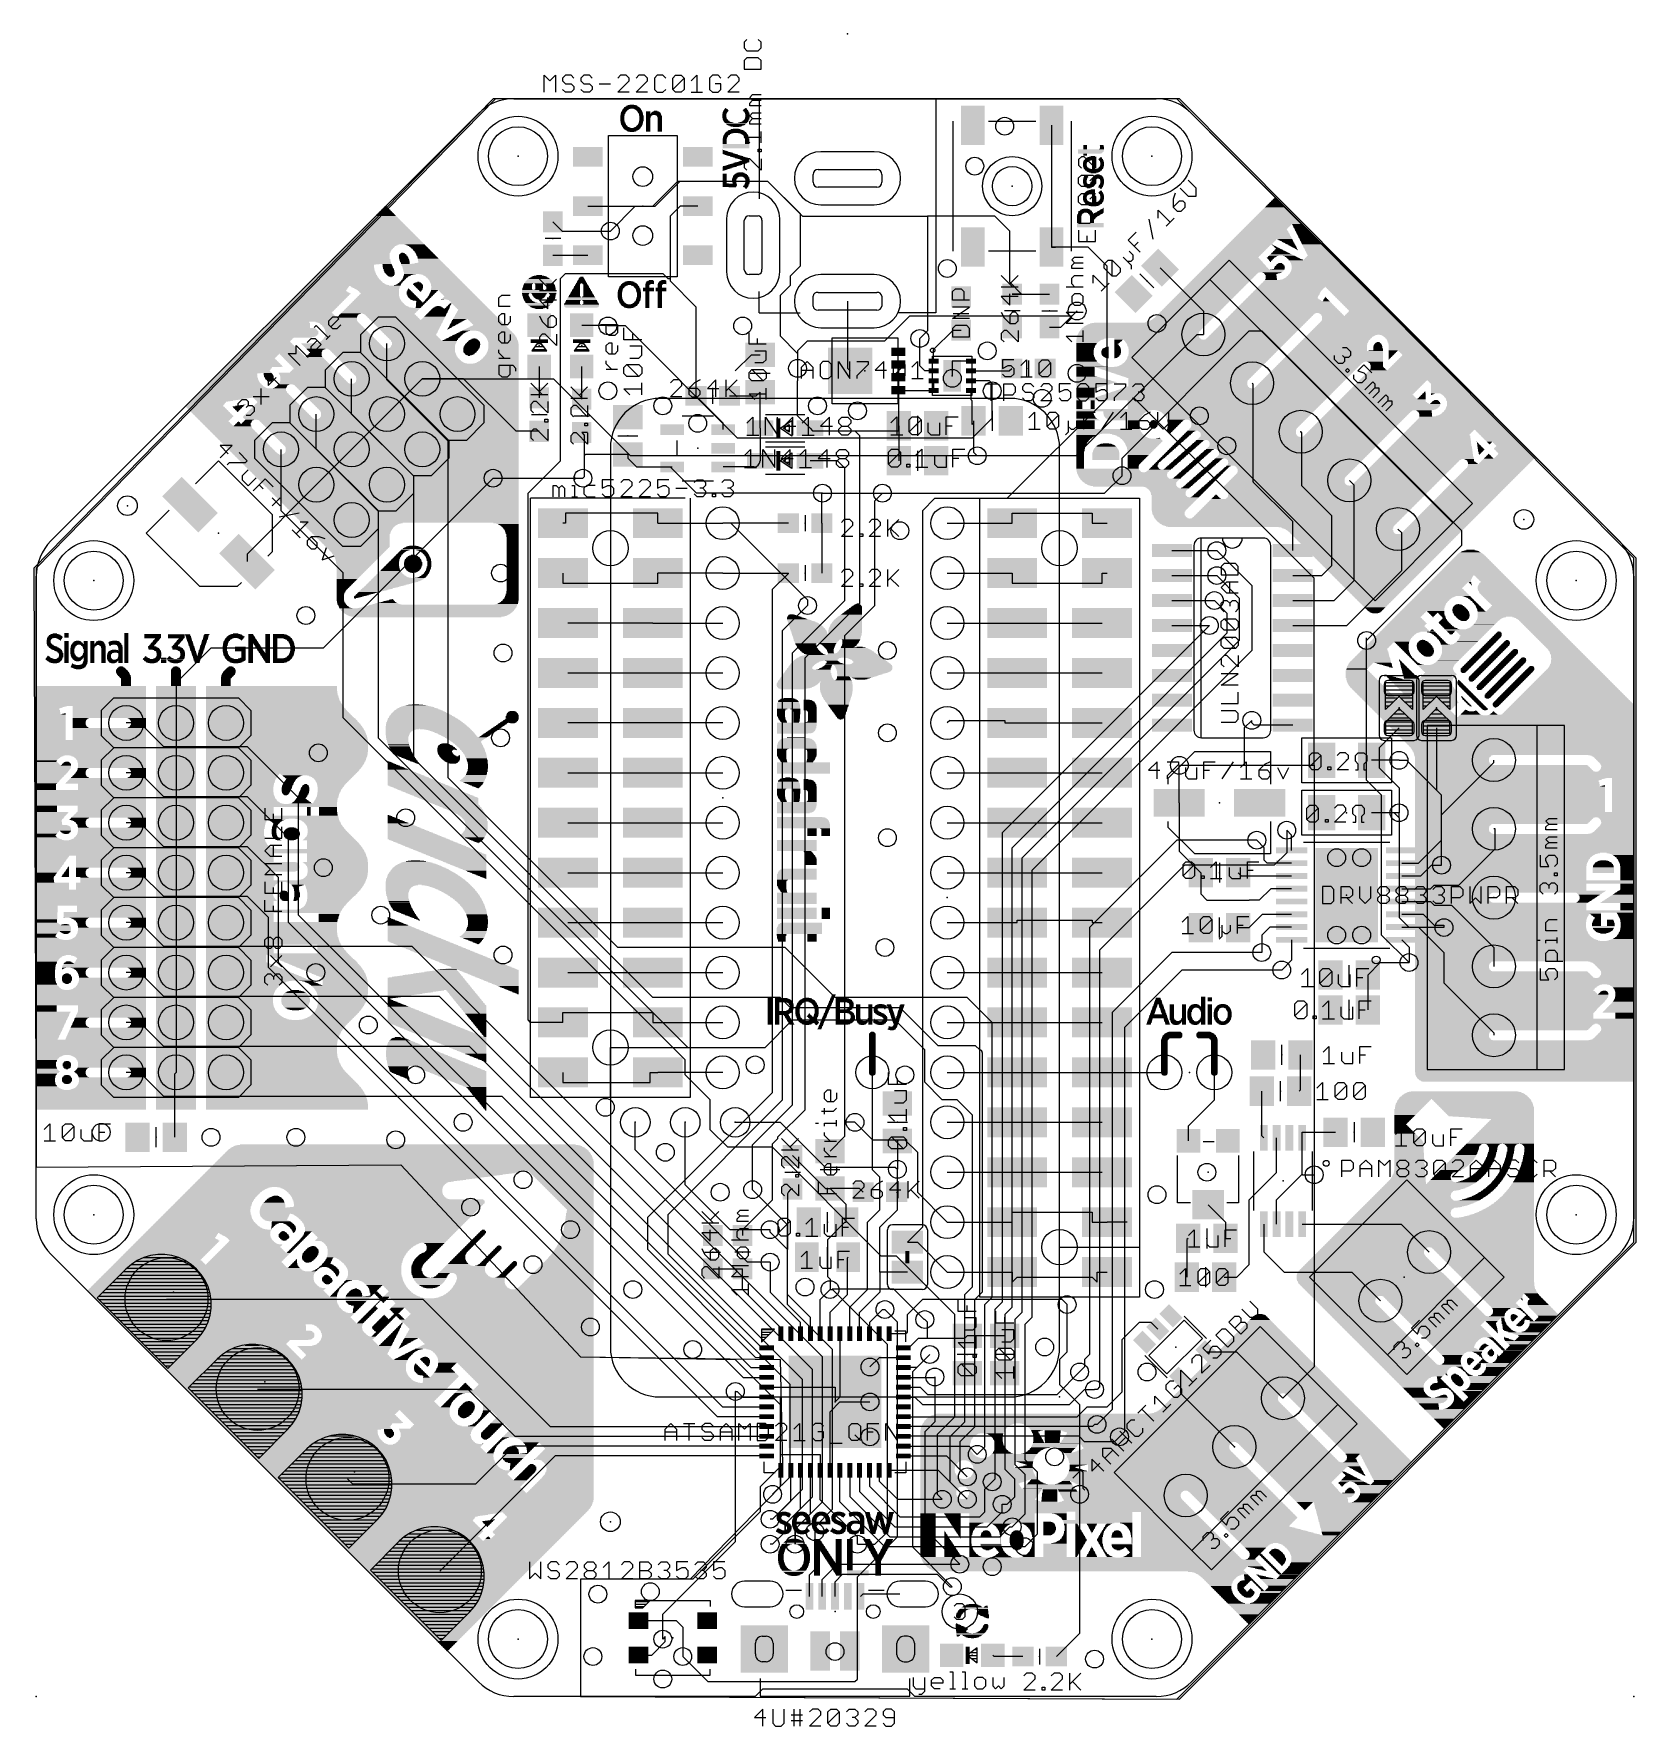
# Model space of a CAD drawing. Extents: x -40.8 to 40.8, y -42.1 to 43.9.
import ezdxf

# ---------------------------------------------------------------- set-up
doc = ezdxf.new("R2010")
doc.units = 0
for name, color, linetype in [('1', 22, 'CONTINUOUS'), ('16', 5, 'CONTINUOUS'), ('17', 82, 'CONTINUOUS'), ('18', 82, 'CONTINUOUS'), ('20', 4, 'CONTINUOUS'), ('200', 2, 'CONTINUOUS'), ('21', 2, 'CONTINUOUS'), ('22', 6, 'CONTINUOUS'), ('23', 2, 'CONTINUOUS'), ('24', 6, 'CONTINUOUS'), ('27', 253, 'CONTINUOUS')]:
    doc.layers.add(name, color=color, linetype=linetype)

# ---------------------------------------------------------------- blocks, each defined once
blk = doc.blocks.new('RECT')
blk.add_solid([(-0.5, -0.5), (0.5, -0.5), (-0.5, 0.5), (0.5, 0.5)])
blk = doc.blocks.new('OFFSETP100')
blk.add_lwpolyline([(0, -0.5), (1, -0.5, 1), (1, 0.5), (0, 0.5, 1)], format="xyb", close=True)
blk = doc.blocks.new('SQUAREP')
blk.add_solid([(-0.5, -0.5), (0.5, -0.5), (-0.5, 0.5), (0.5, 0.5)])
blk = doc.blocks.new('PIE')
blk.add_circle((0, 0), 0.5)
blk = doc.blocks.new('ROUNDP')
blk.add_circle((0, 0), 0.5)
blk = doc.blocks.new('RECT121920X243840R50')
blk.add_lwpolyline([(0.381, -0.5715), (0.381, 0.5715, 0.4142), (0.1905, 0.762), (-0.1905, 0.762, 0.4142), (-0.381, 0.5715), (-0.381, -0.5715, 0.4142), (-0.1905, -0.762), (0.1905, -0.762, 0.4142)], format="xyb", close=True)
blk = doc.blocks.new('LONGP100')
blk.add_lwpolyline([(-0.5, -0.5), (0.5, -0.5, 1), (0.5, 0.5), (-0.5, 0.5, 1)], format="xyb", close=True)
blk = doc.blocks.new('ROUNDV')
blk.add_circle((0, 0), 0.5)

msp = doc.modelspace()

# ---------------------------------------------------------------- linework, layer by layer
at = {"layer": '1'}
for p, q in [((-17.272, 40.64), (-40.64, 16.764)), ((17.526, 40.64), (-17.272, 40.64)), ((40.767, 17.272), (17.526, 40.64)), ((11.017, 39.295), (11.017, 33.095)), ((-9.271, 35.179), (-8.001, 36.449)), ((-8.001, 36.449), (-3.429, 36.449)), ((-3.429, 36.449), (-1.651, 34.671)), ((-12.579, 35.179), (-9.271, 35.179)), ((-7.874, 35.179), (-8.382, 34.671)), ((-8.382, 34.671), (-8.382, 31.496)), ((-6.979, 35.179), (-7.874, 35.179)), ((-1.651, 34.671), (4.699, 34.671)), ((4.699, 34.671), (4.699, 28.829)), ((8.128, 34.671), (4.699, 34.671)), ((8.89, 33.909), (8.128, 34.671)), ((-14.351, 34.378), (-13.882, 33.909)), ((-13.882, 33.909), (-11.43, 33.909)), ((8.89, 31.303), (8.89, 33.909)), ((11.017, 33.095), (11.228, 33.095)), ((12.879, 33.095), (11.017, 33.095)), ((13.843, 32.131), (12.879, 33.095)), ((-14.351, 32.678), (-12.58, 32.678)), ((-12.58, 32.678), (-12.579, 32.679)), ((13.843, 25.4), (13.843, 32.131)), ((16.5404, 32.0471), (18.7485, 29.839)), ((-13.97, 31.496), (-13.716, 31.75)), ((-13.97, 22.225), (-13.97, 31.496)), ((-13.716, 31.75), (-8.763, 31.75)), ((-8.763, 31.75), (-8.509, 31.496)), ((-8.509, 31.496), (-8.382, 31.496)), ((-8.382, 31.496), (-8.382, 31.369)), ((-8.382, 31.369), (-7.073, 30.06)), ((8.89, 31.303), (9.498, 30.695)), ((0.635, 30.342), (0.635, 26.936)), ((9.498, 30.695), (9.017, 30.695)), ((9.017, 30.695), (10.922, 30.695)), ((-7.073, 30.06), (-7.073, 25.527)), ((12.319, 29.845), (11.469, 28.995)), ((18.7485, 29.839), (18.7485, 28.6479)), ((-12.8905, 29.117), (-11.591, 29.117)), ((-11.591, 29.117), (-11.557, 29.083)), ((4.699, 28.829), (4.318, 28.448)), ((4.318, 27.051), (4.318, 28.448)), ((5.019, 27.879), (6.008, 28.868)), ((6.008, 28.868), (6.4135, 28.868)), ((11.469, 28.995), (10.922, 28.995)), ((14.605, 22.352), (21.082, 28.829)), ((21.082, 28.829), (21.717, 28.829)), ((21.717, 28.829), (31.877, 18.669)), ((-5.08, 26.797), (-4.257, 27.62)), ((-4.257, 27.62), (-3.81, 27.62)), ((5.019, 27.293), (5.019, 27.879)), ((-15.0495, 27.017), (-15.0495, 25.4245)), ((-12.8905, 25.361), (-12.8905, 27.017)), ((-1.905, 26.924), (-1.905, 26.289)), ((0.635, 26.936), (0.774, 26.797)), ((3.224, 27.122), (3.224, 26.472)), ((4.576, 26.793), (4.318, 27.051)), ((5.019, 26.793), (4.576, 26.793)), ((6.919, 27.293), (5.969, 27.293)), ((5.969, 27.293), (5.969, 26.543)), ((6.919, 27.293), (7.1, 27.293)), ((6.919, 26.793), (8.8615, 26.793)), ((8.8615, 26.793), (8.9925, 26.924)), ((-22.8002, 24.5962), (-21.0041, 26.3923)), ((-18.8993, 26.3923), (-21.0041, 26.3923)), ((-16.2315, 23.7245), (-18.8993, 26.3923)), ((-1.905, 24.511), (-1.905, 26.289)), ((3.224, 26.472), (3.224, 25.822)), ((5.019, 26.293), (5.019, 25.793)), ((7.87, 26.293), (6.919, 26.293)), ((8.001, 26.162), (7.87, 26.293)), ((8.001, 25.781), (8.001, 26.162)), ((21.2725, 26.1239), (21.2233, 26.1731)), ((21.2725, 21.1455), (21.2725, 26.1239)), ((-5.6849, 24.1389), (-7.073, 25.527)), ((-5.373, 25.527), (-4.003, 25.527)), ((-4.003, 25.527), (-3.81, 25.72)), ((-3.81, 23.876), (-3.81, 25.72)), ((3.224, 25.822), (3.253, 25.793)), ((3.224, 25.822), (3.224, 24.003)), ((3.253, 25.793), (5.019, 25.793)), ((6.919, 25.793), (6.919, 25.339)), ((6.919, 25.339), (6.985, 25.273)), ((6.985, 24.069), (6.985, 25.273)), ((8.763, 20.32), (13.843, 25.4)), ((-24.5962, 22.8002), (-22.8002, 24.5962)), ((-5.6849, 23.81), (-5.6849, 24.1389)), ((-1.27, 23.876), (-1.905, 24.511)), ((7.051, 24.135), (6.985, 24.069)), ((7.051, 24.257), (7.051, 22.667)), ((7.051, 24.257), (7.051, 24.135)), ((-15.0495, 23.7245), (-16.2315, 23.7245)), ((-12.6, 23.661), (-12.8905, 23.661)), ((-12.8905, 23.661), (-12.7635, 23.534)), ((-12.7635, 23.534), (-12.7635, 22.479)), ((-3.81, 23.876), (-3.81, 22.225)), ((-1.27, 23.876), (-1.143, 23.749)), ((-1.143, 23.749), (1.016, 23.749)), ((1.27, 23.495), (1.016, 23.749)), ((1.016, 23.749), (3.241, 23.749)), ((1.27, 14.986), (1.27, 23.495)), ((3.224, 24.003), (3.241, 24.003)), ((3.241, 23.749), (3.241, 24.003)), ((3.241, 24.003), (3.241, 22.225)), ((23.749, 23.6474), (23.6982, 23.6982)), ((23.749, 20.955), (23.749, 23.6474)), ((-26.3923, 21.0041), (-24.5962, 22.8002)), ((-12.6975, 22.545), (-12.7635, 22.479)), ((-12.7635, 22.479), (-12.7635, 21.3995)), ((-10.541, 22.545), (-12.6975, 22.545)), ((-10.541, 22.545), (-10.541, 22.352)), ((7.051, 22.667), (7.239, 22.479)), ((-15.621, 20.574), (-13.97, 22.225)), ((-10.541, 22.352), (-10.099, 21.91)), ((-10.099, 21.91), (-8.382, 21.91)), ((-8.382, 21.91), (-8.2851, 21.91)), ((-7.046, 20.574), (-8.382, 21.91)), ((-4.125, 21.91), (-5.6849, 21.91)), ((0.127, 22.225), (-1.27, 22.225)), ((0.508, 21.844), (0.127, 22.225)), ((0.508, 15.113), (0.508, 21.844)), ((14.605, 21.463), (14.605, 22.352)), ((-26.3923, 21.0041), (-29.9194, 17.477)), ((-26.035, 12.7), (-17.399, 21.336)), ((-12.7635, 21.3995), (-12.827, 21.336)), ((21.2725, 21.1455), (21.2845, 21.1335)), ((23.2908, 19.1272), (21.2845, 21.1335)), ((25.273, 19.431), (23.749, 20.955)), ((26.416, 20.9804), (26.1731, 21.2233)), ((26.416, 16.129), (26.416, 20.9804)), ((-15.621, -6.223), (-15.621, 20.574)), ((-0.635, 20.574), (-7.046, 20.574)), ((-0.674, 20.535), (-0.635, 20.574)), ((-0.674, 19.05), (-0.674, 20.535)), ((2.032, 20.193), (2.413, 20.574)), ((2.032, 14.859), (2.032, 20.193)), ((4.445, 19.685), (5.08, 20.32)), ((5.08, 20.32), (8.763, 20.32)), ((-13.716, 19.05), (-13.843, 19.05)), ((-9.017, 19.558), (-13.716, 19.558)), ((-13.716, 19.558), (-13.716, 19.05)), ((-9.017, 19.05), (-9.017, 19.558)), ((-9.017, 19.05), (-5.715, 19.05)), ((-2.374, 19.05), (-5.715, 19.05)), ((-0.674, 19.05), (-0.674, 16.51)), ((4.445, 19.685), (4.445, -16.764)), ((5.715, 19.05), (9.017, 19.05)), ((9.017, 19.05), (9.017, 19.558)), ((9.017, 19.558), (13.081, 19.558)), ((13.081, 19.558), (13.081, 19.05)), ((13.081, 19.05), (13.843, 19.05)), ((23.2908, 17.6575), (23.2908, 19.1272)), ((25.273, 16.891), (25.273, 19.431)), ((28.8361, 18.5603), (28.6479, 18.7485)), ((28.8361, 16.6441), (28.8361, 18.5603)), ((31.877, 18.669), (31.877, 17.907)), ((-29.9194, 17.477), (-29.9194, 17.0924)), ((17.144, 17.6575), (19.4265, 17.6575)), ((19.4265, 17.6575), (19.431, 17.653)), ((31.877, 17.907), (27.051, 13.081)), ((40.767, -17.526), (40.767, 17.272)), ((-40.64, 16.764), (-40.64, -13.716)), ((-13.843, 16.51), (-13.843, 16.002)), ((-5.715, 16.51), (-9.017, 16.51)), ((-9.017, 16.002), (-9.017, 16.51)), ((-5.715, 16.51), (-2.374, 16.51)), ((-3.175, 15.687), (-2.374, 16.488)), ((-2.374, 16.488), (-2.374, 16.51)), ((5.715, 16.51), (9.017, 16.51)), ((9.017, 16.51), (9.017, 16.002)), ((13.589, 16.002), (13.589, 16.51)), ((13.589, 16.51), (13.843, 16.51)), ((17.144, 16.3875), (17.1485, 16.383)), ((17.1485, 16.383), (19.431, 16.383)), ((23.2908, 16.3875), (24.7695, 16.3875)), ((24.7695, 16.3875), (25.273, 16.891)), ((26.0395, 13.8475), (28.8361, 16.6441)), ((-13.843, 16.002), (-9.017, 16.002)), ((-3.175, -9.906), (-3.175, 15.687)), ((9.017, 16.002), (13.589, 16.002)), ((25.4045, 15.1175), (26.416, 16.129)), ((-2.667, 13.589), (-1.397, 14.859)), ((-2.159, 12.446), (0.508, 15.113)), ((-1.524, 12.192), (1.27, 14.986)), ((0.508, 13.335), (2.032, 14.859)), ((17.144, 15.1175), (17.1485, 15.113)), ((17.1485, 15.113), (19.304, 15.113)), ((23.2908, 15.1175), (25.4045, 15.1175)), ((-9.271, 13.97), (-13.589, 13.97)), ((-9.271, 13.97), (-5.715, 13.97)), ((5.715, 13.97), (9.271, 13.97)), ((9.271, 13.97), (13.589, 13.97)), ((17.144, 13.8475), (19.0455, 13.8475)), ((19.0455, 13.8475), (19.05, 13.843)), ((23.2908, 13.8475), (26.0395, 13.8475)), ((-2.667, -10.287), (-2.667, 13.589)), ((0.508, -11.43), (0.508, 13.335)), ((-31.75, 12.7), (-33.528, 10.922)), ((-31.75, 12.7), (-26.035, 12.7)), ((-2.159, -10.541), (-2.159, 12.446)), ((-1.524, -10.795), (-1.524, 12.192)), ((-13.589, 11.43), (-9.271, 11.43)), ((-9.271, 11.43), (-5.715, 11.43)), ((5.715, 11.43), (9.271, 11.43)), ((9.271, 11.43), (13.589, 11.43)), ((-33.528, 10.922), (-33.528, 8.89)), ((-35.3792, 8.89), (-36.068, 8.89)), ((-34.16, 7.6708), (-35.3792, 8.89)), ((-9.271, 8.89), (-13.589, 8.89)), ((-5.715, 8.89), (-9.271, 8.89)), ((5.842, 9.017), (5.715, 8.89)), ((5.842, 9.017), (8.636, 9.017)), ((8.636, 9.017), (8.636, 8.89)), ((8.636, 8.89), (9.271, 8.89)), ((9.271, 8.89), (13.589, 8.89)), ((21.209, 8.89), (21.209, 9.017)), ((21.3315, 8.7675), (21.209, 8.89)), ((23.2908, 8.7675), (21.3315, 8.7675)), ((-29.8958, 7.6708), (-34.16, 7.6708)), ((-27.305, 5.08), (-29.8958, 7.6708)), ((28.702, 6.985), (27.305, 6.985)), ((33.528, 6.873), (33.528, 7)), ((-35.3792, 6.35), (-36.068, 6.35)), ((-34.16, 5.1308), (-35.3792, 6.35)), ((-13.589, 6.35), (-9.271, 6.35)), ((-9.271, 6.35), (-5.715, 6.35)), ((5.715, 6.35), (9.271, 6.35)), ((9.271, 6.35), (13.589, 6.35)), ((17.508, 6.713), (17.526, 6.731)), ((17.508, 4.826), (17.508, 6.713)), ((30.861, 4.206), (33.528, 6.873)), ((-29.8958, 5.1308), (-34.16, 5.1308)), ((-27.813, 3.048), (-29.8958, 5.1308)), ((-27.305, -0.889), (-27.305, 5.08)), ((17.508, 4.826), (17.508, 2.37)), ((28.702, 4.318), (27.305, 4.318)), ((-35.3792, 3.81), (-36.068, 3.81)), ((-34.16, 2.5908), (-35.3792, 3.81)), ((-13.589, 3.81), (-9.271, 3.81)), ((-9.271, 3.81), (-5.715, 3.81)), ((5.715, 3.81), (9.271, 3.81)), ((9.271, 3.81), (13.589, 3.81)), ((30.861, 2.921), (30.861, 4.206)), ((33.599, 3.5), (33.528, 3.5)), ((33.599, 2.484), (33.599, 3.5)), ((-29.8958, 2.5908), (-34.16, 2.5908)), ((-28.321, 1.016), (-29.8958, 2.5908)), ((-27.813, -1.27), (-27.813, 3.048)), ((21.844, 2.54), (21.463, 2.921)), ((23.235, 3.181), (22.987, 3.429)), ((23.235, 2.402), (23.235, 3.181)), ((29.692, 1.752), (30.861, 2.921)), ((17.508, 2.37), (18.608, 1.27)), ((21.844, 1.905), (21.844, 2.54)), ((21.997, 1.752), (21.844, 1.905)), ((23.235, 1.752), (21.997, 1.752)), ((28.835, 1.752), (29.692, 1.752)), ((31.75, 0.635), (33.599, 2.484)), ((-35.3792, 1.27), (-36.068, 1.27)), ((-34.16, 0.0508), (-35.3792, 1.27)), ((-28.321, -3.302), (-28.321, 1.016)), ((-13.589, 1.27), (-9.271, 1.27)), ((-9.271, 1.27), (-5.715, 1.27)), ((5.715, 1.27), (9.271, 1.27)), ((9.271, 1.27), (13.589, 1.27)), ((18.608, 1.27), (18.608, 0.188)), ((20.508, 1.27), (20.676, 1.102)), ((20.676, 1.102), (23.235, 1.102)), ((28.835, 1.102), (29.804, 1.102)), ((29.804, 1.102), (30.353, 1.651)), ((30.353, 1.651), (30.861, 1.651)), ((-29.8958, 0.0508), (-34.16, 0.0508)), ((-28.829, -1.016), (-29.8958, 0.0508)), ((18.608, 0.188), (18.923, -0.127)), ((22.169, 0.452), (21.59, -0.127)), ((23.235, 0.452), (22.169, 0.452)), ((28.835, 0.452), (30.297, 0.452)), ((30.297, 0.452), (30.48, 0.635)), ((30.48, 0.635), (31.75, 0.635)), ((18.923, -0.127), (21.082, -0.127)), ((21.59, -0.127), (21.082, -0.127)), ((21.082, -1.524), (21.758, -0.848)), ((21.758, -0.848), (23.235, -0.848)), ((28.835, -0.198), (30.297, -0.198)), ((28.835, -0.848), (29.931, -0.848)), ((29.931, -0.848), (30.48, -1.397)), ((30.297, -0.198), (30.48, -0.381)), ((30.48, -0.381), (31.369, -0.381)), ((31.369, -0.381), (33.528, -2.54)), ((-33.528, -1.27), (-33.528, -3.81)), ((-28.829, -3.556), (-28.829, -1.016)), ((-27.813, -1.27), (-4.679, -24.404)), ((-27.305, -0.889), (-4.29, -23.904)), ((-13.589, -1.27), (-9.271, -1.27)), ((-9.271, -1.27), (-5.715, -1.27)), ((5.715, -1.27), (9.271, -1.27)), ((9.271, -1.27), (9.271, -1.143)), ((9.271, -1.143), (13.081, -1.143)), ((13.081, -1.143), (13.081, -1.27)), ((13.081, -1.27), (13.589, -1.27)), ((20.508, -1.524), (21.082, -1.524)), ((22.124, -1.498), (21.717, -1.905)), ((23.235, -1.498), (22.124, -1.498)), ((28.835, -1.498), (29.692, -1.498)), ((29.692, -1.498), (30.988, -2.794)), ((30.48, -1.397), (30.988, -1.397)), ((30.988, -1.397), (30.988, -1.524)), ((21.717, -1.905), (21.717, -2.794)), ((23.235, -2.148), (23.235, -3.181)), ((28.835, -2.148), (29.21, -2.523)), ((29.21, -2.523), (29.21, -3.302)), ((33.528, -2.54), (33.528, -3.5)), ((-5.719, -25.904), (-28.321, -3.302)), ((23.235, -3.181), (22.733, -3.683)), ((27.112, -3.937), (27.747, -3.302)), ((27.747, -3.302), (29.21, -3.302)), ((30.988, -2.794), (30.988, -4.333)), ((-33.528, -3.81), (-33.528, -6.35)), ((-5.981, -26.404), (-28.829, -3.556)), ((-13.589, -3.81), (-9.271, -3.81)), ((-9.271, -3.81), (-5.715, -3.81)), ((5.715, -3.81), (9.271, -3.81)), ((9.271, -3.81), (13.589, -3.81)), ((27.112, -3.937), (27.112, -5.715)), ((30.988, -4.333), (33.528, -6.873)), ((-13.843, -6.35), (-13.843, -5.842)), ((-13.843, -5.842), (-9.271, -5.842)), ((-9.271, -5.842), (-9.271, -6.35)), ((-33.528, -6.35), (-33.528, -8.89)), ((-15.494, -6.35), (-15.621, -6.223)), ((-13.843, -6.35), (-15.494, -6.35)), ((-9.271, -6.35), (-9.017, -6.35)), ((-9.017, -6.35), (-5.715, -6.35)), ((5.715, -6.35), (9.271, -6.35)), ((9.271, -6.35), (13.589, -6.35)), ((33.528, -6.873), (33.528, -7)), ((23.683, -9.779), (23.683, -8.001)), ((-33.594, -8.956), (-33.528, -8.89)), ((-33.594, -12.192), (-33.594, -8.956)), ((-13.843, -8.89), (-13.843, -9.398)), ((-13.843, -9.398), (-9.398, -9.398)), ((-9.398, -9.398), (-9.398, -8.89)), ((-9.398, -8.89), (-9.017, -8.89)), ((-5.715, -8.89), (-9.017, -8.89)), ((1.905, -13.843), (1.905, -8.89)), ((5.715, -8.89), (9.271, -8.89)), ((9.271, -8.89), (13.589, -8.89)), ((13.589, -8.89), (16.764, -8.89)), ((19.304, -10.287), (19.304, -8.89)), ((-9.525, -16.256), (-3.175, -9.906)), ((-8.509, -16.129), (-2.667, -10.287)), ((17.9865, -11.6045), (19.304, -10.287)), ((21.7195, -12.1125), (21.7195, -9.8425)), ((23.6195, -9.8425), (23.683, -9.779)), ((-4.191, -12.573), (-2.159, -10.541)), ((-1.524, -10.795), (-2.921, -12.192)), ((1.016, -11.43), (0.508, -11.43)), ((0.508, -12.131), (0.508, -11.43)), ((5.715, -11.43), (9.271, -11.43)), ((9.271, -11.43), (13.589, -11.43)), ((17.9865, -12.37), (17.9865, -11.6045)), ((23.7715, -12.2145), (23.7715, -11.938)), ((23.7715, -11.938), (25.466, -11.938)), ((-4.191, -14.859), (-4.191, -12.573)), ((-2.921, -12.2698), (-3.2004, -12.5492)), ((-3.2004, -12.5492), (-3.2004, -15.3924)), ((-2.921, -12.192), (-2.921, -12.2698)), ((-0.254, -12.893), (0.508, -12.131)), ((3.175, -12.38), (3.175, -13.8216)), ((21.8215, -12.2145), (21.7195, -12.1125)), ((22.4715, -13.9775), (22.4715, -12.2145)), ((23.7715, -14.0745), (23.7715, -12.2145)), ((-40.64, -13.716), (-22.098, -13.589)), ((-22.098, -13.589), (-12.954, -23.368)), ((-2.159, -13.12), (-0.486, -14.793)), ((2.286, -14.224), (1.905, -13.843)), ((2.286, -15.875), (2.286, -14.224)), ((3.175, -15.025), (3.175, -13.8216)), ((5.715, -13.97), (9.271, -13.97)), ((9.271, -13.97), (13.589, -13.97)), ((21.082, -15.367), (22.4715, -13.9775)), ((22.4715, -15.3745), (23.7715, -14.0745)), ((23.7715, -14.0745), (23.794, -14.097)), ((23.794, -14.097), (24.384, -14.097)), ((-3.2004, -15.3924), (-4.699, -16.891)), ((-2.413, -15.201), (-2.413, -17.907)), ((-0.486, -14.793), (-0.254, -14.793)), ((0.569, -15.616), (-0.254, -14.793)), ((1.243, -14.793), (-0.254, -14.793)), ((1.436, -14.986), (1.243, -14.793)), ((3.136, -14.986), (3.175, -15.025)), ((3.175, -15.875), (3.175, -15.025)), ((21.082, -18.669), (21.082, -15.367)), ((22.4715, -16.6145), (22.4715, -15.3745)), ((-9.525, -17.907), (-9.525, -16.256)), ((-8.509, -16.129), (-8.509, -18.124)), ((0.569, -16.51), (0.569, -15.616)), ((1.651, -16.51), (2.286, -15.875)), ((2.286, -16.764), (3.175, -15.875)), ((9.017, -16.51), (9.017, -16.002)), ((9.017, -16.002), (13.081, -16.002)), ((13.081, -16.002), (13.081, -16.51)), ((18.9865, -15.62), (19.873, -16.5065)), ((-4.699, -16.891), (-4.699, -17.184)), ((-3.302, -17.018), (-3.302, -16.891)), ((-2.413, -17.907), (-3.302, -17.018)), ((-0.3685, -17.3865), (0.508, -16.51)), ((0.508, -16.51), (0.569, -16.51)), ((1.651, -19.939), (1.651, -16.51)), ((2.286, -19.05), (2.286, -16.764)), ((4.445, -16.764), (3.683, -17.526)), ((5.715, -16.51), (9.017, -16.51)), ((13.081, -16.51), (13.843, -16.51)), ((14.859, -16.51), (13.843, -16.51)), ((19.873, -16.5065), (19.873, -17.3355)), ((21.8215, -16.6145), (21.8215, -18.0115)), ((23.7715, -16.6145), (28.8121, -16.6145)), ((28.8121, -16.6145), (30.2288, -18.0312)), ((-4.028, -23.404), (-9.525, -17.907)), ((-2.413, -20.193), (-2.413, -17.907)), ((-0.3685, -19.2965), (-0.3685, -17.3865)), ((3.683, -17.526), (4.191, -17.526)), ((4.191, -17.526), (5.715, -19.05)), ((17.526, -40.767), (40.767, -17.526)), ((17.973, -17.3355), (17.9095, -17.399)), ((17.9095, -17.399), (17.9095, -19.304)), ((21.8215, -18.0115), (22.86, -19.05)), ((-36.0797, -18.8986), (-37.5434, -20.3623)), ((-35.8058, -18.6612), (-36.0797, -18.8986)), ((-36.0199, -18.8468), (-32.5473, -18.8468)), ((-35.8147, -18.669), (-32.7525, -18.669)), ((-35.5009, -18.4653), (-35.8058, -18.6612)), ((-35.5412, -18.4912), (-33.026, -18.4912)), ((-35.1713, -18.3148), (-35.5009, -18.4653)), ((-34.8235, -18.2127), (-35.1713, -18.3148)), ((-35.1666, -18.3134), (-33.4006, -18.3134)), ((-34.4648, -18.1611), (-34.8235, -18.2127)), ((-34.1024, -18.1611), (-34.4648, -18.1611)), ((-33.7437, -18.2127), (-34.1024, -18.1611)), ((-33.396, -18.3148), (-33.7437, -18.2127)), ((-33.0663, -18.4653), (-33.396, -18.3148)), ((-32.7615, -18.6612), (-33.0663, -18.4653)), ((-32.4876, -18.8986), (-32.7615, -18.6612)), ((-32.2502, -19.1725), (-32.4876, -18.8986)), ((-8.509, -18.124), (-3.729, -22.904)), ((-6.223, -18.884), (-4.699, -18.884)), ((-4.699, -19.939), (-4.699, -18.884)), ((-3.302, -18.542), (-3.302, -20.066)), ((0.635, -18.322), (0.669, -18.288)), ((0.635, -20.193), (0.635, -18.322)), ((20.447, -19.304), (21.082, -18.669)), ((-36.9169, -19.7358), (-31.9363, -19.7358)), ((-36.7391, -19.558), (-32.0175, -19.558)), ((-36.5613, -19.3802), (-32.1167, -19.3802)), ((-36.3835, -19.2024), (-32.231, -19.2024)), ((-36.2057, -19.0246), (-32.3784, -19.0246)), ((-32.0543, -19.4773), (-32.2502, -19.1725)), ((-31.9038, -19.807), (-32.0543, -19.4773)), ((-0.3685, -19.2965), (-0.254, -19.411)), ((-0.254, -19.411), (-0.254, -19.939)), ((2.286, -19.05), (2.286, -20.066)), ((3.683, -19.05), (2.286, -19.05)), ((5.715, -19.05), (6.858, -19.05)), ((6.731, -19.05), (6.858, -19.05)), ((6.858, -19.05), (9.017, -19.05)), ((9.017, -19.05), (9.017, -19.558)), ((9.017, -19.558), (9.271, -19.304)), ((9.271, -19.304), (13.081, -19.304)), ((13.081, -19.304), (13.335, -19.558)), ((13.335, -19.558), (13.335, -19.05)), ((13.335, -19.05), (13.843, -19.05)), ((19.8095, -19.304), (20.447, -19.304)), ((22.86, -19.05), (26.2978, -19.05)), ((26.2978, -19.05), (27.7539, -20.5061)), ((-37.5434, -20.3623), (-33.9513, -23.9544)), ((-37.4587, -20.447), (-31.7596, -20.447)), ((-37.4503, -20.2692), (-31.7852, -20.2692)), ((-37.2809, -20.6248), (-31.7501, -20.6248)), ((-37.2725, -20.0914), (-31.8202, -20.0914)), ((-37.0947, -19.9136), (-31.8725, -19.9136)), ((-34.0142, -20.4252), (-20.9768, -20.4252)), ((-31.8017, -20.1547), (-31.9038, -19.807)), ((-31.7501, -20.5134), (-31.8017, -20.1547)), ((-31.7501, -20.8758), (-31.7501, -20.5134)), ((-20.9768, -20.4252), (-14.498, -26.904)), ((-2.75, -21.888), (-4.699, -19.939)), ((-3.302, -20.066), (-1.75, -21.618)), ((-1.25, -21.356), (-2.413, -20.193)), ((-0.75, -20.435), (-0.254, -19.939)), ((-0.75, -22.179), (-0.75, -20.435)), ((-0.254, -21.082), (0.635, -20.193)), ((0.75, -20.84), (1.651, -19.939)), ((1.25, -21.102), (2.286, -20.066)), ((3.683, -21.209), (4.445, -20.447)), ((11.557, -20.447), (4.445, -20.447)), ((11.557, -20.447), (11.811, -20.701)), ((-37.1031, -20.8026), (-31.7501, -20.8026)), ((-36.9253, -20.9804), (-31.7651, -20.9804)), ((-36.7475, -21.1582), (-31.7907, -21.1582)), ((-36.5697, -21.336), (-31.8315, -21.336)), ((-36.3919, -21.5138), (-31.8837, -21.5138)), ((-31.9038, -21.5823), (-31.8017, -21.2345)), ((-31.8017, -21.2345), (-31.7501, -20.8758)), ((-1.25, -22.179), (-1.25, -21.356)), ((-0.254, -22.175), (-0.254, -21.082)), ((0.75, -22.179), (0.75, -20.84)), ((1.25, -22.179), (1.25, -21.102)), ((1.75, -21.618), (2.413, -20.955)), ((2.413, -20.955), (2.54, -20.955)), ((3.683, -22.098), (3.683, -21.209)), ((4.699, -21.59), (4.572, -21.463)), ((-36.2141, -21.6916), (-31.9537, -21.6916)), ((-36.0363, -21.8694), (-32.0349, -21.8694)), ((-35.8585, -22.0472), (-32.1413, -22.0472)), ((-35.6807, -22.225), (-32.2574, -22.225)), ((-32.4876, -22.4907), (-32.2502, -22.2168)), ((-32.2502, -22.2168), (-32.0543, -21.9119)), ((-32.0543, -21.9119), (-31.9038, -21.5823)), ((-2.75, -22.179), (-2.75, -21.888)), ((-1.75, -22.179), (-1.75, -21.618)), ((-0.25, -22.179), (-0.254, -22.175)), ((0.25, -22.179), (0.25, -25.404)), ((1.75, -21.618), (1.75, -22.179)), ((2.75, -22.179), (3.602, -22.179)), ((3.602, -22.179), (3.683, -22.098)), ((4.699, -22.4322), (4.699, -21.59)), ((6.731, -22.291), (6.5898, -22.4322)), ((8.636, -22.291), (6.731, -22.291)), ((14.605, -22.479), (15.494, -21.59)), ((15.494, -21.59), (16.0655, -21.59)), ((16.0655, -21.59), (16.4233, -21.9478)), ((-35.5029, -22.4028), (-32.4114, -22.4028)), ((-35.3251, -22.5806), (-32.5775, -22.5806)), ((-35.1473, -22.7584), (-32.7553, -22.7584)), ((-34.9695, -22.9362), (-32.9331, -22.9362)), ((-34.7917, -23.114), (-33.1109, -23.114)), ((-33.9513, -23.9544), (-32.4876, -22.4907)), ((-31.1703, -23.2332), (-31.4442, -23.4706)), ((-30.8654, -23.0373), (-31.1703, -23.2332)), ((-30.9847, -23.114), (-28.3115, -23.114)), ((-30.5358, -22.8868), (-30.8654, -23.0373)), ((-30.644, -22.9362), (-28.6522, -22.9362)), ((-30.188, -22.7847), (-30.5358, -22.8868)), ((-29.8293, -22.7331), (-30.188, -22.7847)), ((-30.0054, -22.7584), (-29.2909, -22.7584)), ((-29.4669, -22.7331), (-29.8293, -22.7331)), ((-29.1082, -22.7847), (-29.4669, -22.7331)), ((-28.7605, -22.8868), (-29.1082, -22.7847)), ((-28.4308, -23.0373), (-28.7605, -22.8868)), ((-28.126, -23.2332), (-28.4308, -23.0373)), ((-27.8521, -23.4706), (-28.126, -23.2332)), ((-3.729, -22.904), (-3.475, -22.904)), ((3.7652, -22.904), (3.475, -22.904)), ((4.237, -22.4322), (3.7652, -22.904)), ((4.826, -23.241), (4.163, -23.904)), ((4.699, -22.4322), (4.237, -22.4322)), ((6.5898, -22.4322), (4.699, -22.4322)), ((14.605, -25.146), (14.605, -22.479)), ((18.9265, -23.1075), (20.4372, -23.1075)), ((20.4372, -23.1075), (22.7949, -25.4651)), ((-34.6139, -23.2918), (-33.2887, -23.2918)), ((-34.4361, -23.4696), (-33.4665, -23.4696)), ((-34.2583, -23.6474), (-33.6443, -23.6474)), ((-34.0805, -23.8252), (-33.8221, -23.8252)), ((-31.4442, -23.4706), (-32.9079, -24.9343)), ((-31.9766, -24.003), (-27.4486, -24.003)), ((-31.7988, -23.8252), (-27.5628, -23.8252)), ((-31.621, -23.6474), (-27.6988, -23.6474)), ((-31.4431, -23.4696), (-27.8532, -23.4696)), ((-31.2379, -23.2918), (-28.0584, -23.2918)), ((-27.6147, -23.7445), (-27.8521, -23.4706)), ((-27.4188, -24.0493), (-27.6147, -23.7445)), ((-27.2683, -24.379), (-27.4188, -24.0493)), ((-12.954, -23.368), (-2.794, -23.495)), ((-4.29, -23.904), (-3.475, -23.904)), ((-3.475, -23.404), (-4.028, -23.404)), ((-2.794, -23.495), (-2.667, -28.829)), ((2.25, -23.404), (1.778, -23.876)), ((3.475, -23.404), (2.25, -23.404)), ((4.163, -23.904), (3.475, -23.904)), ((-32.9079, -24.9343), (-29.3158, -28.5264)), ((-32.8656, -24.892), (-27.1424, -24.892)), ((-32.6878, -24.7142), (-27.1698, -24.7142)), ((-32.51, -24.5364), (-27.222, -24.5364)), ((-32.3322, -24.3586), (-27.2776, -24.3586)), ((-32.1544, -24.1808), (-27.3588, -24.1808)), ((-27.1662, -24.7267), (-27.2683, -24.379)), ((-27.1146, -25.0854), (-27.1662, -24.7267)), ((-4.679, -24.404), (-3.475, -24.404)), ((-3.475, -24.904), (0, -24.904)), ((0, -24.904), (0, -25.654)), ((3.475, -24.404), (5.06, -24.404)), ((3.475, -24.904), (4.33, -24.904)), ((4.33, -24.904), (4.699, -25.273)), ((5.06, -24.404), (5.08, -24.384)), ((11.303, -25.273), (12.446, -24.13)), ((17.583, -24.451), (17.583, -25.203)), ((-32.7724, -25.0698), (-27.1168, -25.0698)), ((-32.5946, -25.2476), (-27.1146, -25.2476)), ((-32.4168, -25.4254), (-27.1146, -25.4254)), ((-32.239, -25.6032), (-27.1369, -25.6032)), ((-32.0612, -25.781), (-27.1625, -25.781)), ((-29.3787, -24.9972), (-18.6908, -24.9972)), ((-27.2683, -26.1543), (-27.1662, -25.8065)), ((-27.1662, -25.8065), (-27.1146, -25.4478)), ((-27.1146, -25.4478), (-27.1146, -25.0854)), ((-18.6908, -24.9972), (-16.284, -27.404)), ((-5.0703, -25.1206), (-4.9784, -25.1206)), ((-4.9784, -25.1206), (-4.695, -25.404)), ((-4.695, -25.404), (-3.475, -25.404)), ((-2.7698, -25.404), (-3.475, -25.404)), ((-2.7698, -28.3342), (-2.7698, -25.404)), ((-0.25, -26.158), (0.254, -25.654)), ((0.25, -25.404), (0, -25.654)), ((0.254, -25.654), (1.778, -25.654)), ((3.475, -25.404), (4.068, -25.404)), ((4.068, -25.404), (4.445, -25.781)), ((4.445, -25.781), (11.938, -25.781)), ((4.699, -25.273), (11.303, -25.273)), ((11.938, -25.781), (12.7, -25.019)), ((12.7, -25.019), (13.208, -25.019)), ((13.843, -25.908), (14.605, -25.146)), ((17.583, -25.203), (20.32, -27.94)), ((-31.8834, -25.9588), (-27.2109, -25.9588)), ((-31.7056, -26.1366), (-27.2631, -26.1366)), ((-31.5278, -26.3144), (-27.3414, -26.3144)), ((-31.35, -26.4922), (-27.4241, -26.4922)), ((-31.1722, -26.67), (-27.5384, -26.67)), ((-27.6147, -26.7888), (-27.4188, -26.4839)), ((-27.4188, -26.4839), (-27.2683, -26.1543)), ((-3.475, -26.404), (-5.981, -26.404)), ((-5.719, -25.904), (-3.475, -25.904)), ((-0.25, -29.129), (-0.25, -26.158)), ((3.475, -26.404), (12.331, -26.404)), ((12.331, -26.404), (12.827, -25.908)), ((12.827, -25.908), (13.843, -25.908)), ((-30.9944, -26.8478), (-27.6659, -26.8478)), ((-30.8166, -27.0256), (-27.8199, -27.0256)), ((-30.6388, -27.2034), (-27.9928, -27.2034)), ((-30.461, -27.3812), (-28.1706, -27.3812)), ((-29.3158, -28.5264), (-27.8521, -27.0627)), ((-27.8521, -27.0627), (-27.6147, -26.7888)), ((-25.9638, -27.4588), (-26.2934, -27.6093)), ((-25.616, -27.3567), (-25.9638, -27.4588)), ((-25.6996, -27.3812), (-24.4526, -27.3812)), ((-25.2573, -27.3051), (-25.616, -27.3567)), ((-24.8949, -27.3051), (-25.2573, -27.3051)), ((-24.5362, -27.3567), (-24.8949, -27.3051)), ((-24.1885, -27.4588), (-24.5362, -27.3567)), ((-23.8588, -27.6093), (-24.1885, -27.4588)), ((-16.284, -27.404), (-3.475, -27.404)), ((-14.498, -26.904), (-3.475, -26.904)), ((13.101, -26.904), (3.475, -26.904)), ((12.418, -27.404), (3.475, -27.404)), ((12.7, -27.686), (12.418, -27.404)), ((13.208, -26.797), (13.101, -26.904)), ((13.335, -26.797), (13.208, -26.797)), ((14.478, -27.432), (14.224, -27.686)), ((-30.2832, -27.559), (-28.3484, -27.559)), ((-30.1054, -27.7368), (-28.5262, -27.7368)), ((-29.9276, -27.9146), (-28.704, -27.9146)), ((-29.7498, -28.0924), (-28.8818, -28.0924)), ((-29.572, -28.2702), (-29.0596, -28.2702)), ((-26.8722, -28.0426), (-28.3359, -29.5063)), ((-27.0998, -28.2702), (-23.0828, -28.2702)), ((-26.922, -28.0924), (-23.2369, -28.0924)), ((-26.5983, -27.8052), (-26.8722, -28.0426)), ((-26.7245, -27.9146), (-23.4277, -27.9146)), ((-26.2934, -27.6093), (-26.5983, -27.8052)), ((-26.4918, -27.7368), (-23.6604, -27.7368)), ((-26.1832, -27.559), (-23.969, -27.559)), ((-23.554, -27.8052), (-23.8588, -27.6093)), ((-23.2801, -28.0426), (-23.554, -27.8052)), ((-23.0427, -28.3165), (-23.2801, -28.0426)), ((-22.8468, -28.6213), (-23.0427, -28.3165)), ((-14.2435, -28.404), (-20.1077, -34.2682)), ((-16.347, -27.904), (-18.288, -29.845)), ((-3.475, -27.904), (-16.347, -27.904)), ((-3.475, -28.404), (-14.2435, -28.404)), ((-2.7698, -28.3342), (-0.75, -28.3342)), ((-0.75, -28.3342), (-0.75, -29.129)), ((3.475, -27.904), (6.822, -27.904)), ((3.475, -28.404), (5.671, -28.404)), ((5.671, -28.404), (6.731, -29.464)), ((6.822, -27.904), (7.239, -28.321)), ((14.224, -27.686), (12.7, -27.686)), ((-29.3942, -28.448), (-29.2374, -28.448)), ((-27.9888, -29.1592), (-22.6351, -29.1592)), ((-27.811, -28.9814), (-22.6873, -28.9814)), ((-27.6332, -28.8036), (-22.7636, -28.8036)), ((-27.4554, -28.6258), (-22.8448, -28.6258)), ((-27.2776, -28.448), (-22.9582, -28.448)), ((-22.6963, -28.951), (-22.8468, -28.6213)), ((-22.5942, -29.2987), (-22.6963, -28.951)), ((-2.667, -28.829), (-3.81, -29.972)), ((-2.75, -29.928), (-2.75, -29.129)), ((-2.25, -30.698), (-2.25, -29.129)), ((-1.75, -31.087), (-1.75, -29.129)), ((-1.25, -31.349), (-1.25, -29.129)), ((-0.75, -30.6306), (-0.75, -29.129)), ((0.25, -30.73), (0.25, -29.129)), ((0.75, -29.129), (0.75, -30.468)), ((1.25, -29.129), (1.25, -30.206)), ((1.75, -29.129), (1.75, -29.944)), ((2.25, -29.129), (2.25, -29.682)), ((2.75, -29.129), (5.253, -29.129)), ((5.253, -29.129), (6.731, -30.607)), ((-28.3359, -29.5063), (-24.7438, -33.0984)), ((-28.3274, -29.5148), (-22.5631, -29.5148)), ((-28.1666, -29.337), (-22.5887, -29.337)), ((-28.1496, -29.6926), (-22.5426, -29.6926)), ((-27.9718, -29.8704), (-22.5426, -29.8704)), ((-27.794, -30.0482), (-22.5467, -30.0482)), ((-24.5309, -29.845), (-24.8067, -29.5692)), ((-18.288, -29.845), (-24.5309, -29.845)), ((-22.5426, -29.6574), (-22.5942, -29.2987)), ((-22.5942, -30.3785), (-22.5426, -30.0198)), ((-22.5426, -30.0198), (-22.5426, -29.6574)), ((-3.81, -29.972), (-3.81, -31.242)), ((-3.175, -30.353), (-2.75, -29.928)), ((1.75, -29.944), (3.302, -31.496)), ((2.25, -29.682), (3.175, -30.607)), ((7.62, -30.099), (8.001, -29.718)), ((7.62, -31.242), (7.62, -30.099)), ((-27.6162, -30.226), (-22.5722, -30.226)), ((-27.4384, -30.4038), (-22.6016, -30.4038)), ((-27.2606, -30.5816), (-22.6538, -30.5816)), ((-27.0828, -30.7594), (-22.7114, -30.7594)), ((-26.905, -30.9372), (-22.7926, -30.9372)), ((-22.8468, -31.0559), (-22.6963, -30.7263)), ((-22.6963, -30.7263), (-22.5942, -30.3785)), ((-2.25, -30.698), (-3.175, -31.623)), ((1.143, -32.5236), (-0.75, -30.6306)), ((2.54, -33.02), (0.25, -30.73)), ((0.75, -30.468), (2.794, -32.512)), ((1.25, -30.206), (3.048, -32.004)), ((3.175, -30.607), (5.461, -30.607)), ((8.509, -31.242), (8.509, -30.861)), ((12.446, -30.353), (12.446, -37.426)), ((-26.7272, -31.115), (-22.8848, -31.115)), ((-26.5494, -31.2928), (-22.9991, -31.2928)), ((-26.3716, -31.4706), (-23.1379, -31.4706)), ((-26.1938, -31.6484), (-23.2938, -31.6484)), ((-26.016, -31.8262), (-23.4716, -31.8262)), ((-24.7438, -33.0984), (-23.2801, -31.6347)), ((-23.2801, -31.6347), (-23.0427, -31.3608)), ((-23.0427, -31.3608), (-22.8468, -31.0559)), ((-3.81, -31.242), (-7.239, -34.671)), ((-3.175, -31.623), (-3.302, -31.623)), ((-2.54, -31.877), (-1.75, -31.087)), ((-2.032, -32.131), (-1.25, -31.349)), ((3.302, -31.496), (7.366, -31.496)), ((7.366, -31.496), (7.62, -31.242)), ((7.747, -32.004), (8.509, -31.242)), ((-25.8382, -32.004), (-23.6494, -32.004)), ((-25.6604, -32.1818), (-23.8272, -32.1818)), ((-25.4826, -32.3596), (-24.005, -32.3596)), ((-25.3048, -32.5374), (-24.1828, -32.5374)), ((-21.8993, -32.5042), (-22.1732, -32.7416)), ((-21.9375, -32.5374), (-18.8167, -32.5374)), ((-21.5944, -32.3083), (-21.8993, -32.5042)), ((-21.6742, -32.3596), (-19.08, -32.3596)), ((-21.2648, -32.1578), (-21.5944, -32.3083)), ((-21.3174, -32.1818), (-19.4368, -32.1818)), ((-20.917, -32.0557), (-21.2648, -32.1578)), ((-20.5583, -32.0041), (-20.917, -32.0557)), ((-20.1959, -32.0041), (-20.5583, -32.0041)), ((-19.8372, -32.0557), (-20.1959, -32.0041)), ((-19.4895, -32.1578), (-19.8372, -32.0557)), ((-19.1598, -32.3083), (-19.4895, -32.1578)), ((-18.855, -32.5042), (-19.1598, -32.3083)), ((-18.5811, -32.7416), (-18.855, -32.5042)), ((-2.54, -32.258), (-3.175, -32.893)), ((-2.54, -32.258), (-2.54, -31.877)), ((-2.032, -32.893), (-2.032, -32.131)), ((-1.016, -34.163), (-1.016, -32.258)), ((1.143, -32.893), (1.143, -32.5236)), ((2.794, -32.512), (8.382, -32.512)), ((3.048, -32.004), (7.747, -32.004)), ((8.382, -32.512), (8.89, -32.004)), ((8.89, -32.004), (9.017, -32.004)), ((-25.127, -32.7152), (-24.3606, -32.7152)), ((-24.9492, -32.893), (-24.5384, -32.893)), ((-24.7714, -33.0708), (-24.7162, -33.0708)), ((-22.1732, -32.7416), (-23.6369, -34.2053)), ((-22.858, -33.4264), (-18.0994, -33.4264)), ((-22.6802, -33.2486), (-18.1939, -33.2486)), ((-22.5024, -33.0708), (-18.3082, -33.0708)), ((-22.3246, -32.893), (-18.4498, -32.893)), ((-22.1427, -32.7152), (-18.6115, -32.7152)), ((-18.3437, -33.0155), (-18.5811, -32.7416)), ((-18.1478, -33.3203), (-18.3437, -33.0155)), ((-17.9973, -33.65), (-18.1478, -33.3203)), ((-3.175, -32.893), (-3.302, -32.893)), ((9.652, -33.02), (2.54, -33.02)), ((-23.6369, -34.2053), (-20.0448, -37.7974)), ((-23.5692, -34.1376), (-17.875, -34.1376)), ((-23.5268, -34.3154), (-17.8495, -34.3154)), ((-23.3914, -33.9598), (-17.9063, -33.9598)), ((-23.2136, -33.782), (-17.9585, -33.782)), ((-23.0358, -33.6042), (-18.0182, -33.6042)), ((-17.8952, -33.9977), (-17.9973, -33.65)), ((-17.8436, -34.3564), (-17.8952, -33.9977)), ((-17.8436, -34.7188), (-17.8436, -34.3564)), ((-1.3, -34.447), (-1.016, -34.163)), ((-0.65, -34.686), (0.127, -33.909)), ((0, -34.798), (0.381, -34.417)), ((0.127, -33.909), (6.35, -33.909)), ((0.381, -34.417), (5.207, -34.417)), ((5.207, -34.417), (5.842, -35.052)), ((-23.349, -34.4932), (-17.8436, -34.4932)), ((-23.1712, -34.671), (-17.8436, -34.671)), ((-22.9934, -34.8488), (-17.8623, -34.8488)), ((-22.8156, -35.0266), (-17.8878, -35.0266)), ((-22.6378, -35.2044), (-17.9324, -35.2044)), ((-17.9973, -35.4253), (-17.8952, -35.0775)), ((-17.8952, -35.0775), (-17.8436, -34.7188)), ((-7.239, -34.671), (-12.954, -34.671)), ((-12.954, -34.671), (-12.954, -40.64)), ((-1.3, -35.204), (-1.3, -34.447)), ((-1.3, -35.547), (-1.3, -35.204)), ((-0.65, -35.547), (-0.65, -34.686)), ((0, -35.547), (0, -34.798)), ((5.842, -35.052), (5.969, -35.052)), ((-22.46, -35.3822), (-17.9846, -35.3822)), ((-22.2822, -35.56), (-18.0588, -35.56)), ((-22.1044, -35.7378), (-18.14, -35.7378)), ((-21.9266, -35.9156), (-18.2511, -35.9156)), ((-21.7488, -36.0934), (-18.3729, -36.0934)), ((-18.5811, -36.3337), (-18.3437, -36.0598)), ((-18.3437, -36.0598), (-18.1478, -35.7549)), ((-18.1478, -35.7549), (-17.9973, -35.4253)), ((1.3, -35.547), (1.425, -35.422)), ((1.425, -35.422), (3.3, -35.422)), ((-21.571, -36.2712), (-18.5269, -36.2712)), ((-21.3932, -36.449), (-18.6964, -36.449)), ((-21.2154, -36.6268), (-18.8742, -36.6268)), ((-21.0376, -36.8046), (-19.052, -36.8046)), ((-20.8598, -36.9824), (-19.2298, -36.9824)), ((-20.0448, -37.7974), (-18.5811, -36.3337)), ((-10.005, -36.7805), (-8.0785, -36.7805)), ((-8.0785, -36.7805), (-7.747, -37.112)), ((-20.682, -37.1602), (-19.4076, -37.1602)), ((-20.5042, -37.338), (-19.5854, -37.338)), ((-20.3264, -37.5158), (-19.7632, -37.5158)), ((-20.1486, -37.6936), (-19.941, -37.6936)), ((-9.3205, -38.5305), (-8.636, -37.846)), ((-8.636, -37.592), (-8.763, -37.719)), ((-8.636, -37.846), (-8.636, -37.592)), ((-7.747, -37.112), (-7.747, -38.608)), ((12.446, -37.426), (11.264, -38.608)), ((-10.005, -38.5305), (-9.3205, -38.5305)), ((8.0985, -38.608), (8.035, -38.5445)), ((9.564, -38.608), (8.0985, -38.608)), ((-12.954, -40.64), (17.526, -40.767))]:
    msp.add_line(p, q, dxfattribs=at)
for centre, radius, start, end in [((-4.125, 22.225), 0.315, 270, 0), ((-2.0955, -15.1375), 0.3238, 101.3099, 191.3099)]:
    msp.add_arc(centre, radius, start, end, dxfattribs=at)
at = {"layer": '16'}
for p, q in [((-17.399, 40.64), (-40.767, 16.764)), ((17.399, 40.64), (-17.399, 40.64)), ((40.64, 17.272), (17.399, 40.64)), ((-9.144, 35.179), (-7.874, 36.449)), ((-7.874, 36.449), (-3.429, 36.449)), ((-3.429, 36.449), (-1.778, 34.798)), ((-11.43, 33.909), (-10.16, 35.179)), ((-10.16, 35.179), (-9.144, 35.179)), ((-1.778, 34.798), (-1.778, 32.131)), ((-1.778, 32.131), (-2.286, 31.623)), ((-2.286, 31.1472), (-2.794, 30.6392)), ((-2.286, 31.623), (-2.286, 31.1472)), ((-2.794, 30.6392), (-2.794, 28.575)), ((2.54, 28.321), (3.81, 29.591)), ((3.81, 29.591), (12.065, 29.591)), ((12.065, 29.591), (12.319, 29.845)), ((-10.668, 29.083), (-11.557, 29.083)), ((-4.953, 23.368), (-10.668, 29.083)), ((-2.794, 28.575), (-1.905, 27.686)), ((15.2087, 25.4313), (18.4253, 28.6479)), ((18.4253, 28.6479), (18.7485, 28.6479)), ((-22.8002, 26.3371), (-22.8002, 28.1883)), ((-1.397, 28.321), (-1.905, 27.813)), ((-1.905, 27.813), (-1.905, 27.686)), ((-1.905, 27.686), (-1.905, 26.924)), ((-1.397, 28.321), (2.54, 28.321)), ((-24.5962, 24.5962), (-24.5962, 26.3923)), ((-19.685, 23.2219), (-22.8002, 26.3371)), ((-21.0041, 26.3923), (-14.3273, 26.3923)), ((-10.414, 22.479), (-14.3273, 26.3923)), ((8.001, 24.384), (8.001, 25.781)), ((15.2087, 25.4313), (12.2564, 22.479)), ((24.384, 16.256), (15.2087, 25.4313)), ((-26.3923, 22.8363), (-26.3923, 24.5962)), ((-21.4359, 21.4359), (-24.5962, 24.5962)), ((6.985, 23.368), (8.001, 24.384)), ((6.985, 23.368), (-4.953, 23.368)), ((-28.1883, 19.6793), (-28.1883, 22.8002)), ((-23.232, 19.676), (-26.3923, 22.8363)), ((-19.685, 6.096), (-19.685, 23.2219)), ((7.239, 22.479), (-10.414, 22.479)), ((12.2564, 22.479), (7.239, 22.479)), ((-21.4359, 7.0849), (-21.4359, 21.4359)), ((-17.399, 21.336), (-12.827, 21.336)), ((13.716, 20.574), (14.605, 21.463)), ((-0.635, 20.574), (2.413, 20.574)), ((2.413, 20.574), (13.716, 20.574)), ((-25.028, 16.519), (-28.1883, 19.6793)), ((-23.232, 8.119), (-23.232, 19.676)), ((-5.295, 19.05), (-5.715, 19.05)), ((-5.295, 19.05), (-1.397, 15.152)), ((19.431, 17.653), (21.209, 15.875)), ((40.64, -17.526), (40.64, 17.272)), ((-40.767, 16.764), (-40.64, -13.716)), ((-25.028, 9.153), (-25.028, 16.519)), ((19.431, 16.383), (20.574, 15.24)), ((21.209, 15.875), (21.209, 12.573)), ((24.384, 6.731), (24.384, 16.256)), ((-1.397, 15.152), (-1.397, 14.859)), ((19.304, 15.113), (19.939, 14.478)), ((20.574, 15.24), (20.574, 13.081)), ((19.05, 13.843), (8.509, 3.302)), ((19.939, 14.478), (19.939, 13.462)), ((9.017, 2.54), (19.939, 13.462)), ((9.525, 2.032), (20.574, 13.081)), ((27.051, 13.081), (27.051, 13.208)), ((27.051, 5.969), (27.051, 13.081)), ((10.033, 1.397), (21.209, 12.573)), ((28.0154, 9.575), (28.0154, 10.945)), ((28.0154, 10.945), (29.3886, 10.945)), ((28.0154, 10.7696), (29.3886, 10.7696)), ((28.0154, 10.5664), (29.3886, 10.5664)), ((28.0154, 10.3632), (29.3886, 10.3632)), ((29.3886, 10.945), (29.3886, 9.575)), ((29.9204, 9.575), (29.9204, 10.945)), ((29.9204, 10.945), (31.2936, 10.945)), ((29.9204, 10.7696), (31.2936, 10.7696)), ((29.9204, 10.5664), (31.2936, 10.5664)), ((29.9204, 10.3632), (31.2936, 10.3632)), ((31.2936, 10.945), (31.2936, 9.575)), ((28.702, 10.2362), (28.0154, 9.575)), ((28.0154, 10.16), (28.6229, 10.16)), ((28.0154, 9.9568), (28.4119, 9.9568)), ((28.0154, 9.7536), (28.2009, 9.7536)), ((28.702, 9.6171), (28.0154, 8.9305)), ((28.6353, 9.5504), (28.7739, 9.5504)), ((29.3886, 9.575), (28.702, 10.2362)), ((29.3886, 8.9805), (28.702, 9.6171)), ((28.7811, 10.16), (29.3886, 10.16)), ((28.9921, 9.9568), (29.3886, 9.9568)), ((29.2031, 9.7536), (29.3886, 9.7536)), ((30.607, 10.2362), (29.9204, 9.575)), ((29.9204, 10.16), (30.5279, 10.16)), ((29.9204, 9.9568), (30.3169, 9.9568)), ((29.9204, 9.7536), (30.1059, 9.7536)), ((30.607, 9.6171), (29.9204, 8.9305)), ((30.5403, 9.5504), (30.6789, 9.5504)), ((31.2936, 9.575), (30.607, 10.2362)), ((31.2936, 8.9805), (30.607, 9.6171)), ((30.6861, 10.16), (31.2936, 10.16)), ((30.8971, 9.9568), (31.2936, 9.9568)), ((31.1081, 9.7536), (31.2936, 9.7536)), ((-33.528, 8.89), (-33.528, 6.35)), ((-7.62, -8.255), (-25.028, 9.153)), ((21.209, 9.017), (20.828, 8.636)), ((20.828, 8.636), (20.828, 6.731)), ((28.702, 8.636), (27.686, 7.62)), ((28.0154, 8.9305), (28.0154, 8.359)), ((28.0154, 8.7376), (29.3886, 8.7376)), ((28.0257, 8.9408), (29.3886, 8.9408)), ((28.2289, 9.144), (29.2123, 9.144)), ((28.4321, 9.3472), (28.9931, 9.3472)), ((29.3886, 8.359), (29.3886, 8.9805)), ((29.9204, 8.9305), (29.9204, 8.359)), ((29.9204, 8.7376), (31.2936, 8.7376)), ((29.9307, 8.9408), (31.2936, 8.9408)), ((30.1339, 9.144), (31.1173, 9.144)), ((30.3371, 9.3472), (30.8981, 9.3472)), ((30.607, 8.636), (30.607, 5.461)), ((31.2936, 8.359), (31.2936, 8.9805)), ((-7.493, -7.62), (-23.232, 8.119)), ((28.0154, 8.5344), (29.3886, 8.5344)), ((28.0154, 8.359), (29.3886, 8.359)), ((29.9204, 8.5344), (31.2936, 8.5344)), ((29.9204, 8.359), (31.2936, 8.359)), ((-9.271, -5.08), (-21.4359, 7.0849)), ((27.686, 7.62), (27.686, 6.604)), ((28.702, 6.985), (29.083, 6.985)), ((30.861, 5.207), (29.083, 6.985)), ((-33.528, 6.35), (-33.528, 3.81)), ((-11.049, -2.54), (-19.685, 6.096)), ((17.526, 6.731), (20.828, 6.731)), ((20.828, 6.731), (24.384, 6.731)), ((24.384, 6.731), (24.384, -14.097)), ((27.686, 6.604), (28.702, 5.588)), ((27.813, 5.207), (27.051, 5.969)), ((27.813, -1.905), (27.813, 5.207)), ((28.702, 5.588), (28.702, 4.318)), ((30.607, 5.461), (30.861, 5.207)), ((30.861, 1.651), (30.861, 5.207)), ((28.448, 4.318), (28.702, 4.064)), ((28.702, 4.064), (28.702, 4.318)), ((-33.528, 3.81), (-33.528, 1.27)), ((28.702, 4.064), (28.702, -1.016)), ((8.509, 3.302), (8.509, -20.574)), ((17.399, 2.921), (12.954, -1.524)), ((21.463, 2.921), (17.399, 2.921)), ((22.987, 3.429), (22.987, 2.286)), ((9.017, -20.828), (9.017, 2.54)), ((9.525, -21.082), (9.525, 2.032)), ((22.987, 2.286), (22.352, 1.651)), ((-33.528, 1.27), (-33.528, -1.27)), ((10.033, -21.336), (10.033, 1.397)), ((17.78, 1.651), (13.462, -2.667)), ((22.352, 1.651), (17.78, 1.651)), ((-35.3792, -1.27), (-36.068, -1.27)), ((-34.16, -2.4892), (-35.3792, -1.27)), ((12.954, -1.524), (12.954, -23.241)), ((28.702, -1.016), (29.21, -1.524)), ((30.988, -1.524), (29.21, -1.524)), ((-21.5138, -2.4892), (-34.16, -2.4892)), ((-0.635, -23.368), (-21.5138, -2.4892)), ((-2.54, -2.54), (-11.049, -2.54)), ((0, -5.08), (-2.54, -2.54)), ((29.21, -3.302), (27.813, -1.905)), ((13.462, -2.667), (13.462, -24.892)), ((17.145, -2.794), (14.097, -5.842)), ((21.717, -2.794), (17.145, -2.794)), ((-35.3792, -3.81), (-36.068, -3.81)), ((-34.16, -5.0292), (-35.3792, -3.81)), ((17.653, -3.683), (14.732, -6.604)), ((22.733, -3.683), (17.653, -3.683)), ((-20.1168, -5.0292), (-34.16, -5.0292)), ((-1.143, -24.003), (-20.1168, -5.0292)), ((-2.794, -5.08), (-9.271, -5.08)), ((-2.794, -5.08), (-2.286, -5.588)), ((6.731, -5.08), (0, -5.08)), ((8.001, -6.35), (6.731, -5.08)), ((-2.286, -5.588), (3.3006, -5.588)), ((3.3006, -5.588), (5.231, -7.5184)), ((14.097, -5.842), (14.097, -26.035)), ((-35.3792, -6.35), (-36.068, -6.35)), ((-34.16, -7.5692), (-35.3792, -6.35)), ((-3.556, -7.62), (-2.159, -6.223)), ((-2.159, -6.223), (3.048, -6.223)), ((3.048, -6.223), (4.5466, -7.7216)), ((8.001, -20.32), (8.001, -6.35)), ((14.732, -6.604), (14.732, -27.178)), ((-18.5928, -7.5692), (-34.16, -7.5692)), ((-1.651, -24.511), (-18.5928, -7.5692)), ((-7.493, -7.62), (-3.556, -7.62)), ((4.5466, -7.7216), (4.5466, -9.374)), ((5.231, -7.5184), (7.1374, -7.5184)), ((7.1374, -7.5184), (7.366, -7.747)), ((-7.62, -9.017), (-7.62, -8.255)), ((7.493, -7.874), (7.493, -20.066)), ((-35.3792, -8.89), (-36.068, -8.89)), ((-34.16, -10.1092), (-35.3792, -8.89)), ((-6.35, -10.287), (-7.62, -9.017)), ((4.5466, -9.374), (5.4342, -10.2616)), ((-16.9418, -10.1092), (-34.16, -10.1092)), ((-2.286, -24.765), (-16.9418, -10.1092)), ((-6.35, -11.811), (-6.35, -10.287)), ((5.4342, -10.2616), (6.199, -10.2616)), ((6.199, -10.2616), (6.985, -11.0476)), ((6.985, -11.0476), (6.985, -19.812)), ((-10.16, -12.827), (-10.16, -11.43)), ((-7.62, -14.605), (-7.62, -11.43)), ((-5.461, -12.7), (-6.35, -11.811)), ((-5.08, -11.43), (-2.794, -11.43)), ((-2.794, -11.43), (-0.508, -13.716)), ((1.143, -11.557), (1.016, -11.43)), ((1.016, -11.43), (1.905, -12.319)), ((-4.445, -18.542), (-10.16, -12.827)), ((-3.1866, -12.7), (-5.461, -12.7)), ((2.3506, -18.2372), (-3.1866, -12.7)), ((1.905, -12.319), (3.556, -12.319)), ((3.556, -12.319), (4.191, -12.954)), ((-40.64, -13.716), (-22.098, -13.589)), ((-22.098, -13.589), (-12.954, -23.368)), ((-0.508, -13.716), (3.0694, -13.716)), ((3.0694, -13.716), (3.175, -13.8216)), ((4.191, -12.954), (4.191, -14.986)), ((-5.334, -16.891), (-7.62, -14.605)), ((24.384, -14.097), (24.384, -23.876)), ((-2.413, -16.637), (-4.191, -14.859)), ((4.191, -14.986), (5.715, -16.51)), ((-3.302, -16.891), (-5.334, -16.891)), ((-2.413, -20.701), (-2.413, -16.637)), ((17.399, -40.767), (40.64, -17.526)), ((-36.0797, -18.8986), (-37.5434, -20.3623)), ((-35.8058, -18.6612), (-36.0797, -18.8986)), ((-36.0199, -18.8468), (-32.5473, -18.8468)), ((-35.8147, -18.669), (-32.7525, -18.669)), ((-35.5009, -18.4653), (-35.8058, -18.6612)), ((-35.5412, -18.4912), (-33.026, -18.4912)), ((-35.1713, -18.3148), (-35.5009, -18.4653)), ((-34.8235, -18.2127), (-35.1713, -18.3148)), ((-35.1666, -18.3134), (-33.4006, -18.3134)), ((-34.4648, -18.1611), (-34.8235, -18.2127)), ((-34.1024, -18.1611), (-34.4648, -18.1611)), ((-33.7437, -18.2127), (-34.1024, -18.1611)), ((-33.396, -18.3148), (-33.7437, -18.2127)), ((-33.0663, -18.4653), (-33.396, -18.3148)), ((-32.7615, -18.6612), (-33.0663, -18.4653)), ((-32.4876, -18.8986), (-32.7615, -18.6612)), ((-32.2502, -19.1725), (-32.4876, -18.8986)), ((-3.302, -18.542), (-4.445, -18.542)), ((3.1242, -18.2372), (2.3506, -18.2372)), ((6.096, -21.209), (3.1242, -18.2372)), ((-36.9169, -19.7358), (-31.9363, -19.7358)), ((-36.7391, -19.558), (-32.0175, -19.558)), ((-36.5613, -19.3802), (-32.1167, -19.3802)), ((-36.3835, -19.2024), (-32.231, -19.2024)), ((-36.2057, -19.0246), (-32.3784, -19.0246)), ((-32.0543, -19.4773), (-32.2502, -19.1725)), ((-31.9038, -19.807), (-32.0543, -19.4773)), ((-37.5434, -20.3623), (-33.9513, -23.9544)), ((-37.4587, -20.447), (-31.7596, -20.447)), ((-37.4503, -20.2692), (-31.7852, -20.2692)), ((-37.2809, -20.6248), (-31.7501, -20.6248)), ((-37.2725, -20.0914), (-31.8202, -20.0914)), ((-37.0947, -19.9136), (-31.8725, -19.9136)), ((-31.8017, -20.1547), (-31.9038, -19.807)), ((-31.7501, -20.5134), (-31.8017, -20.1547)), ((-31.7501, -20.8758), (-31.7501, -20.5134)), ((-0.254, -19.939), (-0.127, -19.939)), ((-0.1484, -19.9176), (-0.127, -19.939)), ((2.9915, -19.9176), (-0.1484, -19.9176)), ((2.667, -22.733), (-0.127, -19.939)), ((4.5369, -21.463), (2.9915, -19.9176)), ((6.604, -20.193), (6.985, -19.812)), ((6.604, -26.67), (6.604, -20.193)), ((7.112, -20.447), (7.493, -20.066)), ((7.112, -26.924), (7.112, -20.447)), ((7.62, -20.701), (8.001, -20.32)), ((8.509, -20.574), (8.128, -20.955)), ((-37.1031, -20.8026), (-31.7501, -20.8026)), ((-36.9253, -20.9804), (-31.7651, -20.9804)), ((-36.7475, -21.1582), (-31.7907, -21.1582)), ((-36.5697, -21.336), (-31.8315, -21.336)), ((-36.3919, -21.5138), (-31.8837, -21.5138)), ((-31.9038, -21.5823), (-31.8017, -21.2345)), ((-31.8017, -21.2345), (-31.7501, -20.8758)), ((-0.127, -22.987), (-2.413, -20.701)), ((3.175, -21.59), (2.54, -20.955)), ((4.572, -21.463), (4.5369, -21.463)), ((6.096, -26.416), (6.096, -21.209)), ((7.62, -27.94), (7.62, -20.701)), ((8.128, -20.955), (8.128, -29.591)), ((9.017, -20.828), (8.636, -21.209)), ((8.636, -21.209), (8.636, -29.083)), ((9.525, -21.082), (9.144, -21.463)), ((9.144, -21.463), (9.144, -28.829)), ((10.033, -21.336), (9.652, -21.717)), ((11.811, -23.114), (11.811, -20.701)), ((-36.2141, -21.6916), (-31.9537, -21.6916)), ((-36.0363, -21.8694), (-32.0349, -21.8694)), ((-35.8585, -22.0472), (-32.1413, -22.0472)), ((-35.6807, -22.225), (-32.2574, -22.225)), ((-32.4876, -22.4907), (-32.2502, -22.2168)), ((-32.2502, -22.2168), (-32.0543, -21.9119)), ((-32.0543, -21.9119), (-31.9038, -21.5823)), ((3.175, -32.512), (3.175, -21.59)), ((9.652, -21.717), (9.652, -28.575)), ((-35.5029, -22.4028), (-32.4114, -22.4028)), ((-35.3251, -22.5806), (-32.5775, -22.5806)), ((-35.1473, -22.7584), (-32.7553, -22.7584)), ((-34.9695, -22.9362), (-32.9331, -22.9362)), ((-34.7917, -23.114), (-33.1109, -23.114)), ((-33.9513, -23.9544), (-32.4876, -22.4907)), ((-31.1703, -23.2332), (-31.4442, -23.4706)), ((-30.8654, -23.0373), (-31.1703, -23.2332)), ((-30.9847, -23.114), (-28.3115, -23.114)), ((-30.5358, -22.8868), (-30.8654, -23.0373)), ((-30.644, -22.9362), (-28.6522, -22.9362)), ((-30.188, -22.7847), (-30.5358, -22.8868)), ((-29.8293, -22.7331), (-30.188, -22.7847)), ((-30.0054, -22.7584), (-29.2909, -22.7584)), ((-29.4669, -22.7331), (-29.8293, -22.7331)), ((-29.1082, -22.7847), (-29.4669, -22.7331)), ((-28.7605, -22.8868), (-29.1082, -22.7847)), ((-28.4308, -23.0373), (-28.7605, -22.8868)), ((-28.126, -23.2332), (-28.4308, -23.0373)), ((-27.8521, -23.4706), (-28.126, -23.2332)), ((-0.127, -31.115), (-0.127, -22.987)), ((2.667, -32.258), (2.667, -22.733)), ((4.826, -23.241), (3.937, -24.13)), ((11.811, -23.114), (11.43, -23.495)), ((12.954, -23.241), (12.7, -23.495)), ((-34.6139, -23.2918), (-33.2887, -23.2918)), ((-34.4361, -23.4696), (-33.4665, -23.4696)), ((-34.2583, -23.6474), (-33.6443, -23.6474)), ((-34.0805, -23.8252), (-33.8221, -23.8252)), ((-31.4442, -23.4706), (-32.9079, -24.9343)), ((-31.9766, -24.003), (-27.4486, -24.003)), ((-31.7988, -23.8252), (-27.5628, -23.8252)), ((-31.621, -23.6474), (-27.6988, -23.6474)), ((-31.4431, -23.4696), (-27.8532, -23.4696)), ((-31.2379, -23.2918), (-28.0584, -23.2918)), ((-27.6147, -23.7445), (-27.8521, -23.4706)), ((-27.4188, -24.0493), (-27.6147, -23.7445)), ((-27.2683, -24.379), (-27.4188, -24.0493)), ((-12.954, -23.368), (-5.08, -23.495)), ((-5.08, -23.495), (-2.794, -25.781)), ((-1.143, -30.48), (-1.143, -24.003)), ((-0.635, -30.734), (-0.635, -23.368)), ((11.43, -23.495), (11.43, -24.765)), ((12.7, -23.876), (12.446, -24.13)), ((12.7, -23.495), (12.7, -23.876)), ((24.384, -23.876), (22.7949, -25.4651)), ((-32.9079, -24.9343), (-29.3158, -28.5264)), ((-32.8656, -24.892), (-27.1424, -24.892)), ((-32.6878, -24.7142), (-27.1698, -24.7142)), ((-32.51, -24.5364), (-27.222, -24.5364)), ((-32.3322, -24.3586), (-27.2776, -24.3586)), ((-32.1544, -24.1808), (-27.3588, -24.1808)), ((-27.1662, -24.7267), (-27.2683, -24.379)), ((-27.1146, -25.0854), (-27.1662, -24.7267)), ((-2.286, -29.464), (-2.286, -24.765)), ((-1.651, -30.099), (-1.651, -24.511)), ((3.937, -24.13), (3.937, -33.02)), ((5.08, -24.384), (5.08, -26.67)), ((11.43, -24.765), (12.446, -25.781)), ((13.462, -24.892), (13.335, -25.019)), ((-32.7724, -25.0698), (-27.1168, -25.0698)), ((-32.5946, -25.2476), (-27.1146, -25.2476)), ((-32.4168, -25.4254), (-27.1146, -25.4254)), ((-32.239, -25.6032), (-27.1369, -25.6032)), ((-32.0612, -25.781), (-27.1625, -25.781)), ((-27.2683, -26.1543), (-27.1662, -25.8065)), ((-27.1662, -25.8065), (-27.1146, -25.4478)), ((-27.1146, -25.4478), (-27.1146, -25.0854)), ((-5.0703, -25.1206), (-5.08, -25.1303)), ((-5.08, -25.1303), (-5.08, -32.766)), ((-2.794, -25.781), (-2.794, -29.972)), ((12.446, -25.781), (12.446, -30.353)), ((13.335, -25.019), (13.208, -25.019)), ((-31.8834, -25.9588), (-27.2109, -25.9588)), ((-31.7056, -26.1366), (-27.2631, -26.1366)), ((-31.5278, -26.3144), (-27.3414, -26.3144)), ((-31.35, -26.4922), (-27.4241, -26.4922)), ((-31.1722, -26.67), (-27.5384, -26.67)), ((-27.6147, -26.7888), (-27.4188, -26.4839)), ((-27.4188, -26.4839), (-27.2683, -26.1543)), ((5.08, -26.67), (4.572, -27.178)), ((5.207, -27.305), (6.096, -26.416)), ((6.604, -26.67), (5.842, -27.432)), ((14.097, -26.035), (13.335, -26.797)), ((-30.9944, -26.8478), (-27.6659, -26.8478)), ((-30.8166, -27.0256), (-27.8199, -27.0256)), ((-30.6388, -27.2034), (-27.9928, -27.2034)), ((-30.461, -27.3812), (-28.1706, -27.3812)), ((-29.3158, -28.5264), (-27.8521, -27.0627)), ((-27.8521, -27.0627), (-27.6147, -26.7888)), ((-25.9638, -27.4588), (-26.2934, -27.6093)), ((-25.616, -27.3567), (-25.9638, -27.4588)), ((-25.6996, -27.3812), (-24.4526, -27.3812)), ((-25.2573, -27.3051), (-25.616, -27.3567)), ((-24.8949, -27.3051), (-25.2573, -27.3051)), ((-24.5362, -27.3567), (-24.8949, -27.3051)), ((-24.1885, -27.4588), (-24.5362, -27.3567)), ((-23.8588, -27.6093), (-24.1885, -27.4588)), ((4.572, -27.178), (4.572, -32.131)), ((5.207, -27.305), (5.207, -30.353)), ((5.842, -27.432), (5.842, -29.718)), ((7.112, -26.924), (6.35, -27.686)), ((14.732, -27.178), (14.478, -27.432)), ((-30.2832, -27.559), (-28.3484, -27.559)), ((-30.1054, -27.7368), (-28.5262, -27.7368)), ((-29.9276, -27.9146), (-28.704, -27.9146)), ((-29.7498, -28.0924), (-28.8818, -28.0924)), ((-29.572, -28.2702), (-29.0596, -28.2702)), ((-26.8722, -28.0426), (-28.3359, -29.5063)), ((-27.0998, -28.2702), (-23.0828, -28.2702)), ((-26.922, -28.0924), (-23.2369, -28.0924)), ((-26.5983, -27.8052), (-26.8722, -28.0426)), ((-26.7245, -27.9146), (-23.4277, -27.9146)), ((-26.2934, -27.6093), (-26.5983, -27.8052)), ((-26.4918, -27.7368), (-23.6604, -27.7368)), ((-26.1832, -27.559), (-23.969, -27.559)), ((-23.554, -27.8052), (-23.8588, -27.6093)), ((-23.2801, -28.0426), (-23.554, -27.8052)), ((-23.0427, -28.3165), (-23.2801, -28.0426)), ((-22.8468, -28.6213), (-23.0427, -28.3165)), ((6.35, -27.686), (6.35, -29.083)), ((7.239, -28.321), (7.62, -27.94)), ((-29.3942, -28.448), (-29.2374, -28.448)), ((-27.9888, -29.1592), (-22.6351, -29.1592)), ((-27.811, -28.9814), (-22.6873, -28.9814)), ((-27.6332, -28.8036), (-22.7636, -28.8036)), ((-27.4554, -28.6258), (-22.8448, -28.6258)), ((-27.2776, -28.448), (-22.9582, -28.448)), ((-22.6963, -28.951), (-22.8468, -28.6213)), ((-22.5942, -29.2987), (-22.6963, -28.951)), ((6.35, -29.083), (6.731, -29.464)), ((9.144, -29.591), (8.636, -29.083)), ((9.144, -28.829), (9.652, -29.337)), ((9.652, -28.575), (10.287, -29.21)), ((10.287, -29.21), (10.287, -32.385)), ((-28.3359, -29.5063), (-24.7438, -33.0984)), ((-28.3274, -29.5148), (-22.5631, -29.5148)), ((-28.1666, -29.337), (-22.5887, -29.337)), ((-28.1496, -29.6926), (-22.5426, -29.6926)), ((-27.9718, -29.8704), (-22.5426, -29.8704)), ((-27.794, -30.0482), (-22.5467, -30.0482)), ((-22.5426, -29.6574), (-22.5942, -29.2987)), ((-22.5942, -30.3785), (-22.5426, -30.0198)), ((-22.5426, -30.0198), (-22.5426, -29.6574)), ((-2.794, -29.972), (-7.366, -34.671)), ((-2.286, -29.464), (-3.175, -30.353)), ((-1.651, -30.099), (-3.175, -31.623)), ((5.842, -29.718), (6.731, -30.607)), ((8.001, -29.718), (8.128, -29.591)), ((9.144, -30.48), (9.144, -29.591)), ((9.652, -29.337), (9.652, -31.369)), ((-27.6162, -30.226), (-22.5722, -30.226)), ((-27.4384, -30.4038), (-22.6016, -30.4038)), ((-27.2606, -30.5816), (-22.6538, -30.5816)), ((-27.0828, -30.7594), (-22.7114, -30.7594)), ((-26.905, -30.9372), (-22.7926, -30.9372)), ((-22.8468, -31.0559), (-22.6963, -30.7263)), ((-22.6963, -30.7263), (-22.5942, -30.3785)), ((-1.143, -30.48), (-2.54, -31.877)), ((-0.635, -30.734), (-2.032, -32.131)), ((5.207, -30.353), (5.461, -30.607)), ((8.509, -30.861), (8.763, -30.861)), ((8.763, -30.861), (9.144, -30.48)), ((-26.7272, -31.115), (-22.8848, -31.115)), ((-26.5494, -31.2928), (-22.9991, -31.2928)), ((-26.3716, -31.4706), (-23.1379, -31.4706)), ((-26.1938, -31.6484), (-23.2938, -31.6484)), ((-26.016, -31.8262), (-23.4716, -31.8262)), ((-24.7438, -33.0984), (-23.2801, -31.6347)), ((-23.2801, -31.6347), (-23.0427, -31.3608)), ((-23.0427, -31.3608), (-22.8468, -31.0559)), ((-3.175, -31.623), (-3.302, -31.623)), ((-1.016, -32.004), (-0.127, -31.115)), ((9.652, -31.369), (9.017, -32.004)), ((-25.8382, -32.004), (-23.6494, -32.004)), ((-25.6604, -32.1818), (-23.8272, -32.1818)), ((-25.4826, -32.3596), (-24.005, -32.3596)), ((-25.3048, -32.5374), (-24.1828, -32.5374)), ((-21.8993, -32.5042), (-22.1732, -32.7416)), ((-21.9375, -32.5374), (-18.8167, -32.5374)), ((-21.5944, -32.3083), (-21.8993, -32.5042)), ((-21.6742, -32.3596), (-19.08, -32.3596)), ((-21.2648, -32.1578), (-21.5944, -32.3083)), ((-21.3174, -32.1818), (-19.4368, -32.1818)), ((-20.917, -32.0557), (-21.2648, -32.1578)), ((-20.5583, -32.0041), (-20.917, -32.0557)), ((-20.1959, -32.0041), (-20.5583, -32.0041)), ((-19.8372, -32.0557), (-20.1959, -32.0041)), ((-19.4895, -32.1578), (-19.8372, -32.0557)), ((-19.1598, -32.3083), (-19.4895, -32.1578)), ((-18.855, -32.5042), (-19.1598, -32.3083)), ((-18.5811, -32.7416), (-18.855, -32.5042)), ((-2.54, -32.258), (-3.175, -32.893)), ((-2.54, -31.877), (-2.54, -32.258)), ((-2.032, -32.131), (-2.032, -32.893)), ((-1.016, -32.258), (-1.016, -32.004)), ((1.143, -34.544), (3.175, -32.512)), ((2.032, -32.893), (2.667, -32.258)), ((4.572, -32.131), (6.35, -33.909)), ((10.287, -32.385), (9.652, -33.02)), ((-25.127, -32.7152), (-24.3606, -32.7152)), ((-24.9492, -32.893), (-24.5384, -32.893)), ((-24.7714, -33.0708), (-24.7162, -33.0708)), ((-22.1732, -32.7416), (-23.6369, -34.2053)), ((-22.858, -33.4264), (-18.0994, -33.4264)), ((-22.6802, -33.2486), (-18.1939, -33.2486)), ((-22.5024, -33.0708), (-18.3082, -33.0708)), ((-22.3246, -32.893), (-18.4498, -32.893)), ((-22.1427, -32.7152), (-18.6115, -32.7152)), ((-18.3437, -33.0155), (-18.5811, -32.7416)), ((-18.1478, -33.3203), (-18.3437, -33.0155)), ((-17.9973, -33.65), (-18.1478, -33.3203)), ((-8.763, -36.449), (-5.08, -32.766)), ((-3.175, -32.893), (-3.302, -32.893)), ((1.143, -32.893), (2.032, -32.893)), ((3.937, -33.02), (5.969, -35.052)), ((-23.6369, -34.2053), (-20.0448, -37.7974)), ((-23.5692, -34.1376), (-17.875, -34.1376)), ((-23.5268, -34.3154), (-17.8495, -34.3154)), ((-23.3914, -33.9598), (-17.9063, -33.9598)), ((-23.2136, -33.782), (-17.9585, -33.782)), ((-23.0358, -33.6042), (-18.0182, -33.6042)), ((-17.8952, -33.9977), (-17.9973, -33.65)), ((-17.8436, -34.3564), (-17.8952, -33.9977)), ((-17.8436, -34.7188), (-17.8436, -34.3564)), ((-23.349, -34.4932), (-17.8436, -34.4932)), ((-23.1712, -34.671), (-17.8436, -34.671)), ((-22.9934, -34.8488), (-17.8623, -34.8488)), ((-22.8156, -35.0266), (-17.8878, -35.0266)), ((-22.6378, -35.2044), (-17.9324, -35.2044)), ((-17.9973, -35.4253), (-17.8952, -35.0775)), ((-17.8952, -35.0775), (-17.8436, -34.7188)), ((-7.366, -34.671), (-12.954, -34.671)), ((-12.954, -34.671), (-12.954, -40.64)), ((1.143, -39.751), (1.143, -34.544)), ((-22.46, -35.3822), (-17.9846, -35.3822)), ((-22.2822, -35.56), (-18.0588, -35.56)), ((-22.1044, -35.7378), (-18.14, -35.7378)), ((-21.9266, -35.9156), (-18.2511, -35.9156)), ((-21.7488, -36.0934), (-18.3729, -36.0934)), ((-18.5811, -36.3337), (-18.3437, -36.0598)), ((-18.3437, -36.0598), (-18.1478, -35.7549)), ((-18.1478, -35.7549), (-17.9973, -35.4253)), ((-21.571, -36.2712), (-18.5269, -36.2712)), ((-21.3932, -36.449), (-18.6964, -36.449)), ((-21.2154, -36.6268), (-18.8742, -36.6268)), ((-21.0376, -36.8046), (-19.052, -36.8046)), ((-20.8598, -36.9824), (-19.2298, -36.9824)), ((-20.0448, -37.7974), (-18.5811, -36.3337)), ((-8.763, -37.719), (-8.763, -36.449)), ((-20.682, -37.1602), (-19.4076, -37.1602)), ((-20.5042, -37.338), (-19.5854, -37.338)), ((-20.3264, -37.5158), (-19.7632, -37.5158)), ((-20.1486, -37.6936), (-19.941, -37.6936)), ((-7.747, -38.608), (-6.477, -39.878)), ((-6.477, -39.878), (1.016, -39.878)), ((1.016, -39.878), (1.143, -39.751)), ((-12.954, -40.64), (17.399, -40.767))]:
    msp.add_line(p, q, dxfattribs=at)
msp.add_arc((7.366, -7.874), 0.127, 0, 90, dxfattribs=at)
at = {"layer": '20'}
for p, q in [((-16.3469, 40.64), (16.3469, 40.64)), ((-39.8961, 18.143), (-18.143, 39.8961)), ((18.143, 39.8961), (39.8961, 18.143)), ((-0.865, 37.0412), (2.135, 37.0412)), ((-1.115, 36.3928), (-1.115, 36.7912)), ((2.385, 36.7912), (2.385, 36.3928)), ((2.135, 36.1428), (-0.865, 36.1428)), ((-4.6142, 31.942), (-4.6142, 34.442)), ((-4.3642, 34.692), (-3.915, 34.692)), ((-3.7158, 34.4674), (-3.7158, 31.9674)), ((-3.915, 31.692), (-4.3642, 31.692)), ((-1.115, 30.092), (-1.115, 30.592)), ((-0.865, 30.7912), (2.135, 30.7912)), ((2.385, 30.592), (2.385, 30.092)), ((2.135, 29.8928), (-0.865, 29.8928)), ((-40.64, -16.3469), (-40.64, 16.3469)), ((40.64, 16.3469), (40.64, -16.3469)), ((-18.143, -39.8961), (-39.8961, -18.143)), ((39.8961, -18.143), (18.143, -39.8961)), ((-3.7, -37.572), (-3.5, -37.572)), ((-4.05, -38.472), (-4.05, -37.922)), ((-3.15, -37.922), (-3.15, -38.472)), ((3.15, -38.522), (3.15, -37.922)), ((4.05, -37.922), (4.05, -38.522)), ((-3.5, -38.872), (-3.7, -38.872)), ((-3.683, -40.259), (-4.064, -40.64)), ((3.683, -40.259), (-3.683, -40.259)), ((4.064, -40.64), (3.683, -40.259)), ((-4.064, -40.64), (-16.3469, -40.64)), ((16.3469, -40.64), (4.064, -40.64))]:
    msp.add_line(p, q, dxfattribs=at)
for centre, radius in [((-16.129, 37.719), 1.5), ((16.129, 37.719), 1.5), ((-9.779, 36.679), 0.5), ((-9.779, 33.679), 0.5), ((-11.43, 17.78), 0.9), ((11.43, 17.78), 0.9), ((-37.719, 16.129), 1.5), ((37.719, 16.129), 1.5), ((-11.43, -7.62), 0.9), ((-37.719, -16.129), 1.5), ((37.719, -16.129), 1.5), ((11.43, -17.78), 0.9), ((-1.95, -36.322), 0.35), ((1.95, -36.322), 0.35), ((-16.129, -37.719), 1.5), ((16.129, -37.719), 1.5)]:
    msp.add_circle(centre, radius, dxfattribs=at)
for centre, radius, start, end in [((-16.3469, 38.1), 2.54, 90, 135), ((16.3469, 38.1), 2.54, 45, 90), ((-0.865, 36.7912), 0.25, 90, 180), ((2.135, 36.7912), 0.25, 0, 90), ((-0.865, 36.3928), 0.25, 180, 270), ((2.135, 36.3928), 0.25, 270, 0), ((-4.3642, 34.442), 0.25, 90, 180), ((-3.9277, 34.4801), 0.2123, 356.5701, 86.5701), ((-4.3642, 31.942), 0.25, 180, 270), ((-3.9531, 31.9293), 0.2403, 279.1213, 9.1213), ((-0.8904, 30.5666), 0.226, 83.5478, 173.5478), ((2.1604, 30.5666), 0.226, 6.4522, 96.4522), ((-0.8904, 30.1174), 0.226, 186.4522, 276.4522), ((2.1604, 30.1174), 0.226, 263.5478, 353.5478), ((-38.1, 16.3469), 2.54, 135, 180), ((38.1, 16.3469), 2.54, 360, 45), ((-38.1, -16.3469), 2.54, 180, 225), ((38.1, -16.3469), 2.54, 315, 0), ((-3.7, -37.922), 0.35, 90, 180), ((-3.5, -37.922), 0.35, 0, 90), ((3.55, -37.972), 0.4031, 82.875, 172.875), ((3.65, -37.972), 0.4031, 7.125, 97.125), ((-3.675, -38.497), 0.3758, 176.1859, 266.1859), ((-3.525, -38.497), 0.3758, 273.8141, 3.8141), ((3.55, -38.472), 0.4031, 187.125, 277.125), ((3.65, -38.472), 0.4031, 262.875, 352.875), ((-16.3469, -38.1), 2.54, 225, 270), ((16.3469, -38.1), 2.54, 270, 315)]:
    msp.add_arc(centre, radius, start, end, dxfattribs=at)
at = {"layer": '21'}
for p, q in [((-3.865, 40.642), (-3.865, 35.542)), ((5.135, 40.642), (-3.865, 40.642)), ((5.135, 40.642), (5.135, 29.742)), ((-11.529, 31.579), (-11.529, 38.779)), ((-11.529, 38.779), (-8.029, 38.779)), ((-8.029, 38.779), (-8.029, 31.579)), ((6.017, 32.895), (6.017, 39.495)), ((7.817, 39.495), (10.217, 39.495)), ((12.017, 39.495), (12.017, 32.895)), ((-13.951, 33.528), (-14.751, 33.528)), ((10.217, 32.895), (7.817, 32.895)), ((20.0566, 32.431), (19.0666, 31.441)), ((32.431, 20.0566), (20.0566, 32.431)), ((-8.029, 31.579), (-11.529, 31.579)), ((19.0666, 31.441), (15.1069, 27.4812)), ((16.2278, 31.0162), (15.5094, 31.7346)), ((31.441, 19.0666), (19.0666, 31.441)), ((-3.865, 29.742), (-3.865, 30.842)), ((-23.2492, 29.5354), (-24.1472, 28.6373)), ((-22.3512, 29.5354), (-23.2492, 29.5354)), ((-22.3512, 29.5354), (-17.861, 25.0452)), ((-3.865, 29.742), (-1.765, 29.742)), ((5.135, 29.742), (3.235, 29.742)), ((6.0135, 29.718), (6.8135, 29.718)), ((9.417, 29.845), (8.617, 29.845)), ((10.522, 29.845), (11.322, 29.845)), ((-24.1472, 28.6373), (-24.1472, 27.7393)), ((-0.151, 25.122), (-0.151, 28.472)), ((-0.151, 28.472), (3.199, 28.472)), ((3.199, 28.472), (3.199, 25.122)), ((-25.0452, 27.7393), (-25.9433, 26.8413)), ((-24.1472, 27.7393), (-25.0452, 27.7393)), ((-19.6571, 23.2492), (-24.1472, 27.7393)), ((-15.0495, 28.321), (-15.4305, 27.813)), ((-15.4305, 27.813), (-14.6685, 27.813)), ((-15.3734, 27.8892), (-14.7256, 27.8892)), ((-15.2591, 28.0416), (-14.8399, 28.0416)), ((-15.1448, 28.194), (-14.9543, 28.194)), ((-14.6685, 27.813), (-15.0495, 28.321)), ((-12.8905, 28.321), (-13.2715, 27.813)), ((-13.2715, 27.813), (-12.5095, 27.813)), ((-13.2144, 27.8892), (-12.5667, 27.8892)), ((-13.1001, 28.0416), (-12.681, 28.0416)), ((-12.9858, 28.194), (-12.7953, 28.194)), ((-12.5095, 27.813), (-12.8905, 28.321)), ((-25.9433, 26.8413), (-25.9433, 25.9433)), ((4.969, 27.543), (6.969, 27.543)), ((4.969, 25.543), (4.969, 27.543)), ((6.969, 27.543), (6.969, 25.543)), ((9.8425, 27.324), (9.8425, 26.524)), ((15.1069, 27.4812), (27.4812, 15.1069)), ((-26.8413, 25.9433), (-27.7393, 25.0452)), ((-25.9433, 25.9433), (-26.8413, 25.9433)), ((-21.4531, 21.4531), (-25.9433, 25.9433)), ((-6.223, 25.127), (-6.223, 25.927)), ((-3.302, 26.67), (-4.318, 26.67)), ((-27.7393, 25.0452), (-27.7393, 24.1472)), ((-17.861, 25.0452), (-17.861, 24.1472)), ((8.89, 25.4), (-8.89, 25.4)), ((3.199, 25.122), (-0.151, 25.122)), ((6.969, 25.543), (4.969, 25.543)), ((-28.6373, 24.1472), (-29.5354, 23.2492)), ((-27.7393, 24.1472), (-28.6373, 24.1472)), ((-23.2492, 19.6571), (-27.7393, 24.1472)), ((-17.861, 24.1472), (-18.7591, 23.2492)), ((-15.4495, 24.5745), (-14.6495, 24.5745)), ((-13.2905, 24.511), (-12.4905, 24.511)), ((-7.785, 24.51), (-6.185, 24.51)), ((-3.54, 24.576), (-1.54, 24.576)), ((-2.79, 23.876), (-2.19, 24.276)), ((-2.19, 24.276), (-2.19, 23.476)), ((4.191, 24.511), (4.191, 23.495)), ((8.001, 24.765), (8.001, 23.749)), ((-29.5354, 23.2492), (-29.5354, 22.3512)), ((-18.7591, 23.2492), (-19.6571, 23.2492)), ((-19.6571, 23.2492), (-19.6571, 22.3512)), ((-11.049, 23.495), (-10.033, 23.495)), ((-8.035, 22.46), (-8.035, 23.26)), ((-2.19, 23.476), (-2.79, 23.876)), ((-2.64, 23.876), (-2.34, 24.076)), ((-2.34, 23.676), (-2.64, 23.876)), ((-2.4876, 23.9776), (-2.34, 23.9776)), ((-2.4876, 23.7744), (-2.34, 23.7744)), ((-2.34, 24.076), (-2.34, 23.676)), ((-11.43, 22.86), (-11.43, 20.32)), ((-1.54, 23.176), (-3.54, 23.176)), ((-3.54, 22.925), (-1.54, 22.925)), ((-2.79, 22.225), (-2.19, 22.625)), ((-2.64, 22.225), (-2.34, 22.425)), ((-2.34, 22.425), (-2.34, 22.025)), ((-2.19, 22.625), (-2.19, 21.825)), ((4.191, 22.733), (4.191, 21.717)), ((11.43, -22.86), (11.43, 22.86)), ((-32.5357, 21.0522), (-31.369, 22.219)), ((-31.369, 22.219), (-28.6466, 19.4966)), ((-25.0452, 17.861), (-29.5354, 22.3512)), ((-19.6571, 22.3512), (-20.5551, 21.4531)), ((-1.54, 21.525), (-3.54, 21.525)), ((-2.19, 21.825), (-2.79, 22.225)), ((-2.34, 22.025), (-2.64, 22.225)), ((-2.5257, 22.1488), (-2.34, 22.1488)), ((-2.4495, 22.352), (-2.34, 22.352)), ((-20.5551, 21.4531), (-21.4531, 21.4531)), ((-21.4531, 21.4531), (-21.4531, 20.5551)), ((-7.785, 21.21), (-6.185, 21.21)), ((-21.4531, 20.5551), (-22.3512, 19.6571)), ((-15.494, -10.16), (-15.494, 20.32)), ((-11.43, 20.32), (-15.494, 20.32)), ((-11.43, 20.32), (-11.43, -22.86)), ((-7.62, 20.32), (-11.43, 20.32)), ((-7.366, 20.32), (-7.366, -7.62)), ((7.366, -20.32), (7.366, 20.32)), ((7.366, 20.32), (15.494, 20.32)), ((15.494, 20.32), (15.494, -17.78)), ((31.441, 19.0666), (32.431, 20.0566)), ((-35.046, 18.542), (-33.8792, 19.7087)), ((-28.6466, 19.4966), (-28.6466, 17.5874)), ((-22.3512, 19.6571), (-23.2492, 19.6571)), ((-23.2492, 19.6571), (-23.2492, 18.7591)), ((-1.524, 19.45), (-1.524, 18.65)), ((27.4812, 15.1069), (31.441, 19.0666)), ((-32.3236, 15.8196), (-35.046, 18.542)), ((-23.2492, 18.7591), (-24.1472, 17.861)), ((18.6172, 18.2925), (18.6172, 8.1325)), ((21.7922, 18.2925), (18.6426, 18.2925)), ((-28.6466, 17.5874), (-28.8588, 17.3753)), ((-24.1472, 17.861), (-25.0452, 17.861)), ((18.2616, 17.9115), (18.2616, 8.5135)), ((22.1732, 8.5135), (22.1732, 17.9115)), ((-1.524, 16.91), (-1.524, 16.11)), ((-30.4144, 15.8196), (-32.3236, 15.8196)), ((-30.2023, 16.0318), (-30.4144, 15.8196)), ((-36.703, 10.16), (-37.338, 9.525)), ((-37.338, 9.525), (-37.338, 8.255)), ((-36.703, 10.16), (-30.353, 10.16)), ((-30.353, 10.16), (-29.718, 9.525)), ((-29.718, 9.525), (-29.718, 8.255)), ((35.728, 8.75), (30.128, 8.75)), ((30.128, 8.75), (30.128, -8.75)), ((37.128, 8.75), (35.728, 8.75)), ((35.728, -8.75), (35.728, 8.75)), ((37.128, -8.75), (37.128, 8.75)), ((-37.338, 8.255), (-36.703, 7.62)), ((-29.718, 8.255), (-30.353, 7.62)), ((18.6426, 8.1325), (21.7922, 8.1325)), ((23.749, 8.128), (28.321, 8.128)), ((23.749, 5.842), (23.749, 8.128)), ((28.321, 8.128), (28.321, 5.842)), ((-36.703, 7.62), (-37.338, 6.985)), ((-37.338, 6.985), (-37.338, 5.715)), ((-30.353, 7.62), (-36.703, 7.62)), ((-30.353, 7.62), (-29.718, 6.985)), ((-29.718, 6.985), (-29.718, 5.715)), ((16.958, 6.076), (18.308, 7.426)), ((18.308, 7.426), (22.158, 7.426)), ((22.158, 7.426), (22.158, 5.776)), ((16.958, 5.776), (16.958, 6.076)), ((-37.338, 5.715), (-36.703, 5.08)), ((-29.718, 5.715), (-30.353, 5.08)), ((28.321, 5.842), (23.749, 5.842)), ((23.749, 5.461), (28.321, 5.461)), ((23.749, 3.175), (23.749, 5.461)), ((28.321, 5.461), (28.321, 3.175)), ((-36.703, 5.08), (-37.338, 4.445)), ((-37.338, 4.445), (-37.338, 3.175)), ((-30.353, 5.08), (-36.703, 5.08)), ((-30.353, 5.08), (-29.718, 4.445)), ((-29.718, 4.445), (-29.718, 3.175)), ((16.958, 3.576), (16.958, 3.876)), ((18.308, 2.226), (16.958, 3.576)), ((22.158, 3.876), (22.158, 2.226)), ((-37.338, 3.175), (-36.703, 2.54)), ((-29.718, 3.175), (-30.353, 2.54)), ((28.321, 3.175), (23.749, 3.175)), ((23.835, 2.827), (28.235, 2.827)), ((-36.703, 2.54), (-37.338, 1.905)), ((-37.338, 1.905), (-37.338, 0.635)), ((-30.353, 2.54), (-36.703, 2.54)), ((-30.353, 2.54), (-29.718, 1.905)), ((-29.718, 1.905), (-29.718, 0.635)), ((22.158, 2.226), (18.308, 2.226)), ((19.558, 1.778), (19.558, 0.762)), ((-37.338, 0.635), (-36.703, 0)), ((-36.703, 0), (-37.338, -0.635)), ((-30.353, 0), (-36.703, 0)), ((-29.718, 0.635), (-30.353, 0)), ((-30.353, 0), (-29.718, -0.635)), ((-37.338, -0.635), (-37.338, -1.905)), ((-29.718, -0.635), (-29.718, -1.905)), ((19.558, -2.032), (19.558, -1.016)), ((-37.338, -1.905), (-36.703, -2.54)), ((-36.703, -2.54), (-37.338, -3.175)), ((-30.353, -2.54), (-36.703, -2.54)), ((-29.718, -1.905), (-30.353, -2.54)), ((-30.353, -2.54), (-29.718, -3.175)), ((23.835, -2.573), (28.235, -2.573)), ((-37.338, -3.175), (-37.338, -4.445)), ((-29.718, -3.175), (-29.718, -4.445)), ((26.162, -4.445), (26.162, -3.429)), ((-37.338, -4.445), (-36.703, -5.08)), ((-36.703, -5.08), (-37.338, -5.715)), ((-30.353, -5.08), (-36.703, -5.08)), ((-29.718, -4.445), (-30.353, -5.08)), ((-30.353, -5.08), (-29.718, -5.715)), ((-37.338, -5.715), (-37.338, -6.985)), ((-29.718, -5.715), (-29.718, -6.985)), ((26.162, -6.223), (26.162, -5.207)), ((-37.338, -6.985), (-36.703, -7.62)), ((-36.703, -7.62), (-37.338, -8.255)), ((-30.353, -7.62), (-36.703, -7.62)), ((-29.718, -6.985), (-30.353, -7.62)), ((-30.353, -7.62), (-29.718, -8.255)), ((-11.43, -10.16), (-11.43, -7.62)), ((-11.43, -7.62), (-7.366, -7.62)), ((-7.366, -7.62), (-7.366, -10.16)), ((22.733, -8.509), (22.733, -7.493)), ((-37.338, -8.255), (-37.338, -9.525)), ((-29.718, -8.255), (-29.718, -9.525)), ((22.6695, -10.3505), (22.6695, -9.3345)), ((30.128, -8.75), (35.728, -8.75)), ((35.728, -8.75), (37.128, -8.75)), ((-37.338, -9.525), (-36.703, -10.16)), ((-30.353, -10.16), (-36.703, -10.16)), ((-29.718, -9.525), (-30.353, -10.16)), ((-11.43, -10.16), (-15.494, -10.16)), ((-7.366, -10.16), (-11.43, -10.16)), ((-34.544, -12.7), (-34.544, -11.684)), ((2.667, -11.43), (3.683, -11.43)), ((26.416, -11.43), (26.416, -12.446)), ((19.2865, -12.42), (18.7365, -12.42)), ((17.4365, -15.52), (17.4365, -13.12)), ((20.5365, -13.12), (20.5365, -15.52)), ((21.2965, -12.9145), (21.2965, -15.9145)), ((24.2965, -15.9145), (24.2965, -12.9145)), ((-2.559, -13.97), (-1.759, -13.97)), ((0.254, -13.843), (-0.762, -13.843)), ((2.286, -15.386), (2.286, -14.586)), ((29.0974, -14.3543), (24.1477, -19.304)), ((33.0572, -18.3141), (29.0974, -14.3543)), ((-0.381, -17.018), (-0.381, -16.002)), ((18.0865, -15.52), (17.4365, -15.52)), ((20.5365, -15.52), (19.9365, -15.52)), ((2.667, -19.685), (2.667, -16.891)), ((4.445, -16.637), (2.921, -16.637)), ((4.699, -16.891), (4.699, -19.685)), ((18.923, -16.8275), (18.923, -17.8435)), ((-6.623, -18.034), (-5.823, -18.034)), ((-4.299, -18.034), (-5.099, -18.034)), ((-0.381, -18.796), (-0.381, -17.78)), ((11.43, -20.32), (11.43, -17.78)), ((11.43, -17.78), (15.494, -17.78)), ((15.494, -17.78), (15.494, -20.32)), ((18.8595, -18.796), (18.8595, -19.812)), ((28.1075, -23.2638), (33.0572, -18.3141)), ((34.0472, -19.304), (33.0572, -18.3141)), ((24.1477, -19.304), (28.1075, -23.2638)), ((29.0974, -24.2537), (34.0472, -19.304)), ((4.445, -19.939), (2.921, -19.939)), ((11.43, -20.32), (7.366, -20.32)), ((15.494, -20.32), (11.43, -20.32)), ((15.9637, -23.2984), (17.7668, -21.4953)), ((17.7668, -21.4953), (18.6931, -22.4216)), ((17.7739, -21.2902), (18.9053, -22.4216)), ((-3.7338, -22.606), (-3.0734, -21.9456)), ((-3.0734, -21.9456), (-3.7338, -21.9456)), ((-3.7338, -21.9456), (-3.7338, -22.606)), ((-3.7338, -21.971), (-3.0988, -21.971)), ((-3.7338, -22.098), (-3.2258, -22.098)), ((-3.7338, -22.225), (-3.3528, -22.225)), ((-3.7338, -22.352), (-3.4798, -22.352)), ((3.6, -22.054), (3.05, -22.054)), ((3.6, -22.604), (3.6, -22.054)), ((21.6281, -21.8235), (14.2035, -29.2481)), ((16.4233, -21.9478), (16.4163, -21.9408)), ((25.5879, -25.7833), (21.6281, -21.8235)), ((-3.7338, -22.479), (-3.6068, -22.479)), ((7.239, -23.241), (6.223, -23.241)), ((9.144, -23.241), (8.128, -23.241)), ((18.6931, -22.4216), (16.89, -24.2247)), ((16.8971, -24.4298), (15.7657, -23.2984)), ((16.89, -24.2247), (15.9637, -23.2984)), ((28.1075, -23.2638), (29.0974, -24.2537)), ((-8.89, -25.4), (8.89, -25.4)), ((18.1633, -33.2079), (25.5879, -25.7833)), ((26.5779, -26.7733), (25.5879, -25.7833)), ((19.1533, -34.1979), (26.5779, -26.7733)), ((-3.6, -29.254), (-3.6, -28.704)), ((-3.05, -29.254), (-3.6, -29.254)), ((3.6, -29.254), (3.05, -29.254)), ((3.6, -28.704), (3.6, -29.254)), ((14.2035, -29.2481), (18.1633, -33.2079)), ((18.1633, -33.2079), (19.1533, -34.1979)), ((-2.5, -35.222), (-1.7, -35.222)), ((1.7, -35.222), (2.5, -35.222)), ((-10.16, -35.7505), (-10.16, -36.1315)), ((-9.398, -35.7505), (-10.16, -35.7505)), ((-10.16, -35.814), (-9.4615, -35.814)), ((-10.16, -35.941), (-9.5885, -35.941)), ((-10.16, -36.068), (-9.7155, -36.068)), ((-10.16, -36.1315), (-9.779, -36.1315)), ((-10.155, -36.0555), (-10.155, -35.7555)), ((-10.155, -35.7555), (-6.355, -35.7555)), ((-9.779, -36.1315), (-9.398, -35.7505)), ((-6.355, -35.7555), (-6.355, -36.0555)), ((7.239, -38.1635), (6.731, -38.5445)), ((6.731, -38.5445), (7.239, -38.9255)), ((6.7479, -38.5572), (7.239, -38.5572)), ((6.9173, -38.4048), (7.239, -38.4048)), ((6.9511, -38.7096), (7.239, -38.7096)), ((7.1205, -38.2524), (7.239, -38.2524)), ((7.239, -38.9255), (7.239, -38.1635)), ((10.414, -38.208), (10.414, -39.008)), ((-10.155, -39.2555), (-10.155, -39.5555)), ((-10.155, -39.5555), (-6.355, -39.5555)), ((-6.355, -39.5555), (-6.355, -39.2555)), ((7.1543, -38.862), (7.239, -38.862)), ((-3.8, -39.722), (-3.8, -40.622)), ((3.8, -40.622), (3.8, -39.722)), ((-3.8, -40.622), (3.8, -40.622))]:
    msp.add_line(p, q, dxfattribs=at)
for centre, radius in [((-16.129, 37.719), 2.032), ((16.129, 37.719), 2.032), ((9.017, 36.195), 1.5033), ((9.017, 36.195), 1), ((4.969, 27.843), 0.1118), ((-37.719, 16.129), 2.032), ((37.719, 16.129), 2.032), ((27.535, -3.173), 0.2), ((24.9965, -13.5145), 0.15), ((-37.719, -16.129), 2.032), ((37.719, -16.129), 2.032), ((-16.129, -37.719), 2.032), ((16.129, -37.719), 2.032)]:
    msp.add_circle(centre, radius, dxfattribs=at)
for centre, radius, start, end in [((-8.89, 22.86), 2.54, 90, 180), ((8.89, 22.86), 2.54, 0, 90), ((18.6426, 17.9115), 0.381, 90, 180), ((20.2174, 18.2925), 0.508, 180, 0), ((21.7922, 17.9115), 0.381, 0, 90), ((18.6426, 8.5135), 0.381, 180, 270), ((21.7922, 8.5135), 0.381, 270, 0), ((2.921, -16.891), 0.254, 90, 180), ((4.445, -16.891), 0.254, 0, 90), ((2.921, -19.685), 0.254, 180, 270), ((4.445, -19.685), 0.254, 270, 0), ((-8.89, -22.86), 2.54, 180, 270), ((8.89, -22.86), 2.54, 270, 0)]:
    msp.add_arc(centre, radius, start, end, dxfattribs=at)
at = {"layer": '22'}
for p, q in [((27.94, 11.303), (29.464, 11.303)), ((29.845, 11.303), (31.369, 11.303)), ((27.686, 11.049), (27.686, 8.255)), ((29.591, 11.049), (29.591, 8.255)), ((29.718, 8.255), (29.718, 11.049)), ((31.623, 8.255), (31.623, 11.049)), ((27.94, 8.001), (29.464, 8.001)), ((29.845, 8.001), (31.369, 8.001)), ((6.0617, -36.0505), (6.1973, -35.9149)), ((6.1973, -35.9149), (6.4684, -35.9149)), ((6.4684, -35.9149), (6.604, -36.0505)), ((6.604, -36.0505), (6.604, -36.5928)), ((6.1973, -36.7284), (6.0617, -36.5928)), ((6.4684, -36.7284), (6.1973, -36.7284)), ((6.604, -36.5928), (6.4684, -36.7284))]:
    msp.add_line(p, q, dxfattribs=at)
msp.add_circle((6.35, -36.322), 0.898, dxfattribs=at)
for centre, start, end in [((27.94, 11.049), 90, 180), ((29.464, 11.049), 0, 90), ((29.845, 11.049), 90, 180), ((31.369, 11.049), 0, 90), ((27.94, 8.255), 180, 270), ((29.464, 8.255), 270, 0), ((29.845, 8.255), 180, 270), ((31.369, 8.255), 270, 0)]:
    msp.add_arc(centre, 0.254, start, end, dxfattribs=at)
at = {"layer": '23'}
for p in [(0.635, 43.942), (-16.129, 37.719), (16.129, 37.719), (9.017, 36.195), (-9.779, 35.179), (-14.351, 33.528), (15.8686, 31.3754), (6.4135, 29.718), (9.017, 29.845), (10.922, 29.845), (-15.0495, 28.067), (-12.8905, 28.067), (1.524, 26.797), (9.8425, 26.924), (-3.81, 26.67), (5.969, 26.543), (-6.223, 25.527), (-15.0495, 24.5745), (-12.8905, 24.511), (8.001, 24.257), (-23.6982, 23.6982), (-10.541, 23.495), (-2.54, 23.876), (4.191, 24.003), (23.6982, 23.6982), (-6.985, 22.86), (-2.54, 22.225), (4.191, 22.225), (-36.0045, 19.939), (-1.524, 19.05), (35.052, 19.2405), (-31.369, 18.542), (-1.524, 16.51), (-37.719, 16.129), (37.719, 16.129), (20.2174, 13.2125), (26.035, 6.985), (-5.715, 5.08), (19.558, 4.826), (26.035, 4.318), (19.558, 1.27), (-33.528, 0), (5.715, 0), (26.035, 0.127), (33.528, 0), (19.558, -1.524), (26.162, -3.937), (26.162, -5.715), (22.733, -8.001), (1.905, -8.89), (18.034, -8.89), (22.6695, -9.8425), (3.175, -11.43), (26.416, -11.938), (-34.544, -12.192), (-2.159, -13.97), (-0.254, -13.843), (18.9865, -13.97), (22.7965, -14.4145), (2.286, -14.986), (-37.719, -16.129), (37.719, -16.129), (-0.381, -16.51), (-6.223, -18.034), (-4.699, -18.034), (18.923, -17.3355), (-0.381, -18.288), (3.683, -18.288), (18.8595, -19.304), (28.956, -19.304), (-33.655, -20.066), (6.731, -23.241), (8.636, -23.241), (17.3355, -22.86), (-29.0195, -24.638), (0, -25.654), (11.43, -25.4), (20.32, -27.94), (-24.4475, -29.21), (-11.43, -31.75), (-19.7485, -33.909), (0, -36.322), (-16.129, -37.719), (-8.255, -37.6555), (16.129, -37.719), (6.985, -38.5445), (10.414, -38.608), (-40.64, -40.64)]:
    msp.add_point(p, dxfattribs=at)
at = {"layer": '24'}
for p in [(28.702, 9.652), (30.607, 9.652), (-10.16, -11.43), (-7.62, -11.43), (-5.08, -11.43), (6.35, -36.322), (40.64, -40.64)]:
    msp.add_point(p, dxfattribs=at)
at = {"layer": '27'}
for p, q in [((-4.4795, 43.6589), (-4.6235, 43.5148)), ((-4.6235, 43.5148), (-4.6235, 43.2267)), ((-4.6235, 43.2267), (-4.4795, 43.0827)), ((-4.4795, 43.0827), (-3.9033, 43.0827)), ((-3.7592, 43.5148), (-3.9033, 43.6589)), ((-3.9033, 43.0827), (-3.7592, 43.2267)), ((-3.7592, 43.2267), (-3.7592, 43.5148)), ((-4.4795, 42.7234), (-4.6235, 42.5793)), ((-4.6235, 42.5793), (-4.6235, 42.1472)), ((-3.9033, 42.7234), (-4.4795, 42.7234)), ((-3.7592, 42.5793), (-3.9033, 42.7234)), ((-3.7592, 42.1472), (-3.7592, 42.5793)), ((-14.8005, 40.9702), (-14.8005, 41.8345)), ((-14.8005, 41.8345), (-14.5124, 41.5464)), ((-14.5124, 41.5464), (-14.2243, 41.8345)), ((-14.2243, 41.8345), (-14.2243, 40.9702)), ((-13.7209, 41.8345), (-13.865, 41.6905)), ((-13.865, 41.6905), (-13.865, 41.5464)), ((-13.865, 41.5464), (-13.7209, 41.4024)), ((-13.4328, 41.8345), (-13.7209, 41.8345)), ((-13.7209, 41.4024), (-13.4328, 41.4024)), ((-13.2888, 41.6905), (-13.4328, 41.8345)), ((-13.4328, 41.4024), (-13.2888, 41.2583)), ((-12.7854, 41.8345), (-12.9295, 41.6905)), ((-12.9295, 41.6905), (-12.9295, 41.5464)), ((-12.9295, 41.5464), (-12.7854, 41.4024)), ((-12.4973, 41.8345), (-12.7854, 41.8345)), ((-12.7854, 41.4024), (-12.4973, 41.4024)), ((-12.3533, 41.6905), (-12.4973, 41.8345)), ((-12.4973, 41.4024), (-12.3533, 41.2583)), ((-11.994, 41.4024), (-11.4177, 41.4024)), ((-10.9144, 41.8345), (-11.0584, 41.6905)), ((-11.0584, 40.9702), (-10.4822, 41.5464)), ((-10.6263, 41.8345), (-10.9144, 41.8345)), ((-10.4822, 41.6905), (-10.6263, 41.8345)), ((-10.4822, 41.5464), (-10.4822, 41.6905)), ((-9.9789, 41.8345), (-10.1229, 41.6905)), ((-10.1229, 40.9702), (-9.5467, 41.5464)), ((-9.6908, 41.8345), (-9.9789, 41.8345)), ((-9.5467, 41.6905), (-9.6908, 41.8345)), ((-9.5467, 41.5464), (-9.5467, 41.6905)), ((-9.0433, 41.8345), (-9.1874, 41.6905)), ((-9.1874, 41.6905), (-9.1874, 41.1143)), ((-8.7552, 41.8345), (-9.0433, 41.8345)), ((-8.6112, 41.6905), (-8.7552, 41.8345)), ((-8.2519, 41.6905), (-8.1078, 41.8345)), ((-8.2519, 41.1143), (-8.2519, 41.6905)), ((-8.2519, 41.1143), (-7.6757, 41.6905)), ((-8.1078, 41.8345), (-7.8197, 41.8345)), ((-7.8197, 41.8345), (-7.6757, 41.6905)), ((-7.6757, 41.6905), (-7.6757, 41.1143)), ((-7.3164, 41.5464), (-7.0283, 41.8345)), ((-7.0283, 41.8345), (-7.0283, 40.9702)), ((-6.2368, 41.8345), (-6.3808, 41.6905)), ((-6.3808, 41.6905), (-6.3808, 41.1143)), ((-5.9487, 41.8345), (-6.2368, 41.8345)), ((-5.8046, 41.4024), (-6.0927, 41.4024)), ((-5.8046, 41.6905), (-5.9487, 41.8345)), ((-5.8046, 41.1143), (-5.8046, 41.4024)), ((-5.3013, 41.8345), (-5.4453, 41.6905)), ((-5.4453, 40.9702), (-4.8691, 41.5464)), ((-5.0132, 41.8345), (-5.3013, 41.8345)), ((-4.8691, 41.6905), (-5.0132, 41.8345)), ((-4.8691, 41.5464), (-4.8691, 41.6905)), ((-4.6235, 42.1472), (-3.7592, 42.1472)), ((-13.7209, 40.9702), (-13.865, 41.1143)), ((-13.4328, 40.9702), (-13.7209, 40.9702)), ((-13.2888, 41.1143), (-13.4328, 40.9702)), ((-13.2888, 41.2583), (-13.2888, 41.1143)), ((-12.7854, 40.9702), (-12.9295, 41.1143)), ((-12.4973, 40.9702), (-12.7854, 40.9702)), ((-12.3533, 41.1143), (-12.4973, 40.9702)), ((-12.3533, 41.2583), (-12.3533, 41.1143)), ((-10.4822, 40.9702), (-11.0584, 40.9702)), ((-9.5467, 40.9702), (-10.1229, 40.9702)), ((-9.1874, 41.1143), (-9.0433, 40.9702)), ((-9.0433, 40.9702), (-8.7552, 40.9702)), ((-8.7552, 40.9702), (-8.6112, 41.1143)), ((-8.1078, 40.9702), (-8.2519, 41.1143)), ((-7.8197, 40.9702), (-8.1078, 40.9702)), ((-7.6757, 41.1143), (-7.8197, 40.9702)), ((-7.3164, 40.9702), (-6.7401, 40.9702)), ((-6.3808, 41.1143), (-6.2368, 40.9702)), ((-6.2368, 40.9702), (-5.9487, 40.9702)), ((-5.9487, 40.9702), (-5.8046, 41.1143)), ((-4.8691, 40.9702), (-5.4453, 40.9702)), ((-4.3354, 40.7083), (-4.1914, 40.8523)), ((-4.1914, 40.5642), (-4.3354, 40.7083)), ((-4.3354, 40.4202), (-4.1914, 40.5642)), ((-4.1914, 40.8523), (-3.7592, 40.8523)), ((-4.1914, 40.5642), (-3.7592, 40.5642)), ((-4.3354, 40.2761), (-4.3354, 40.4202)), ((-3.7592, 40.2761), (-4.3354, 40.2761)), ((-4.3354, 39.7728), (-4.1914, 39.9168)), ((-4.1914, 39.6287), (-4.3354, 39.7728)), ((-4.3354, 39.4847), (-4.1914, 39.6287)), ((-4.1914, 39.9168), (-3.7592, 39.9168)), ((-4.1914, 39.6287), (-3.7592, 39.6287)), ((-4.3354, 39.3406), (-4.3354, 39.4847)), ((-3.7592, 39.3406), (-4.3354, 39.3406)), ((-3.7592, 38.4051), (-3.7592, 38.9813)), ((-4.3354, 38.4051), (-4.6235, 38.6932)), ((-4.6235, 38.6932), (-3.7592, 38.6932)), ((-3.9033, 37.9373), (-3.9033, 38.0814)), ((-3.9033, 38.0814), (-3.7592, 38.0814)), ((-3.7592, 37.9373), (-3.9033, 37.9373)), ((-3.7592, 38.0814), (-3.7592, 37.9373)), ((-4.4795, 37.578), (-4.6235, 37.434)), ((-4.6235, 37.434), (-4.6235, 37.1459)), ((-4.6235, 37.1459), (-4.4795, 37.0018)), ((-4.3354, 37.578), (-4.4795, 37.578)), ((-3.7592, 37.0018), (-4.3354, 37.578)), ((-3.7592, 37.578), (-3.7592, 37.0018)), ((12.5385, 37.6899), (12.3945, 37.5458)), ((12.3945, 37.5458), (12.3945, 37.2577)), ((12.3945, 37.2577), (12.5385, 37.1137)), ((12.6826, 37.6899), (12.5385, 37.6899)), ((13.2588, 37.1137), (12.6826, 37.6899)), ((13.2588, 37.6899), (13.2588, 37.1137)), ((12.3945, 36.6103), (12.5385, 36.7544)), ((12.3945, 36.3222), (12.3945, 36.6103)), ((12.5385, 36.1782), (12.3945, 36.3222)), ((12.5385, 36.7544), (13.1147, 36.7544)), ((13.1147, 36.1782), (12.5385, 36.1782)), ((12.9707, 36.4663), (13.2588, 36.7544)), ((13.1147, 36.7544), (13.2588, 36.6103)), ((13.2588, 36.3222), (13.1147, 36.1782)), ((13.2588, 36.6103), (13.2588, 36.3222)), ((18.3733, 36.0862), (17.9659, 36.4936)), ((12.3945, 35.6748), (12.5385, 35.8189)), ((12.3945, 35.3867), (12.3945, 35.6748)), ((12.5385, 35.2426), (12.3945, 35.3867)), ((12.5385, 35.8189), (13.1147, 35.8189)), ((12.9707, 35.5308), (13.2588, 35.8189)), ((13.1147, 35.8189), (13.2588, 35.6748)), ((13.2588, 35.3867), (13.1147, 35.2426)), ((13.2588, 35.6748), (13.2588, 35.3867)), ((17.3044, 35.8321), (17.2025, 35.5265)), ((17.2025, 35.5265), (17.2025, 35.1191)), ((17.5081, 35.4246), (17.2025, 35.1191)), ((17.7118, 35.4246), (17.5081, 35.4246)), ((17.5584, 36.0862), (17.9659, 35.6787)), ((17.8137, 35.3228), (17.7118, 35.4246)), ((17.8137, 35.1191), (17.8137, 35.3228)), ((17.9659, 35.6787), (18.3733, 35.6787)), ((18.3733, 35.6787), (18.3733, 36.0862)), ((12.9707, 34.8833), (12.3945, 34.8833)), ((13.1147, 35.2426), (12.5385, 35.2426)), ((13.2588, 34.5952), (12.9707, 34.8833)), ((12.9707, 34.3071), (13.2588, 34.5952)), ((16.1851, 33.4904), (15.9814, 34.5091)), ((16.4391, 34.5594), (16.4391, 34.9669)), ((16.4391, 34.9669), (17.0503, 34.3557)), ((16.8466, 34.152), (17.254, 34.5594)), ((17.2025, 35.1191), (17.4062, 34.9153)), ((17.4062, 34.9153), (17.61, 34.9153)), ((17.61, 34.9153), (17.8137, 35.1191)), ((12.3945, 34.3071), (12.9707, 34.3071)), ((12.3945, 33.9478), (12.3945, 33.3716)), ((12.8266, 33.3716), (12.8266, 33.6597)), ((13.2588, 33.3716), (13.2588, 33.9478)), ((14.9124, 33.4401), (15.3198, 33.8476)), ((12.3945, 33.3716), (13.2588, 33.3716)), ((15.5236, 32.8289), (14.9124, 33.4401)), ((15.1676, 32.6767), (14.9639, 32.8805)), ((15.218, 33.1345), (15.4217, 33.3383)), ((12.0476, 32.4444), (12.1916, 32.5885)), ((12.1916, 32.3004), (12.0476, 32.4444)), ((12.0476, 32.1563), (12.1916, 32.3004)), ((12.0476, 32.0123), (12.0476, 32.1563)), ((12.6238, 32.0123), (12.0476, 32.0123)), ((12.1916, 32.5885), (12.6238, 32.5885)), ((12.1916, 32.3004), (12.6238, 32.3004)), ((13.6912, 32.219), (13.895, 32.4227)), ((13.6912, 32.0152), (13.6912, 32.219)), ((14.0987, 31.6078), (13.6912, 32.0152)), ((13.895, 32.4227), (14.0987, 32.4227)), ((14.0987, 32.4227), (14.5061, 32.0152)), ((14.0987, 31.6078), (14.0987, 32.4227)), ((14.5061, 32.0152), (14.5061, 31.8115)), ((14.6583, 32.5749), (14.8621, 32.3712)), ((14.8621, 32.3712), (15.0658, 32.3712)), ((14.8621, 32.3712), (15.0658, 32.1674)), ((15.0658, 32.3712), (15.1676, 32.473)), ((15.0658, 32.1674), (15.0658, 31.9637)), ((15.1676, 32.473), (15.1676, 32.6767)), ((-14.4613, 30.8907), (-15.0375, 31.4669)), ((-14.6054, 31.0347), (-14.1732, 31.4669)), ((9.0337, 31.0768), (8.4575, 31.653)), ((8.4575, 31.0768), (9.3218, 31.0768)), ((8.8896, 31.2208), (9.3218, 31.653)), ((11.7595, 31.0768), (12.6238, 31.0768)), ((12.0476, 31.5089), (12.1916, 31.653)), ((12.0476, 31.2208), (12.0476, 31.5089)), ((12.1916, 31.0768), (12.0476, 31.2208)), ((12.1916, 31.653), (12.6238, 31.653)), ((13.1316, 31.2519), (13.1316, 31.6593)), ((13.1316, 31.6593), (13.7428, 31.0481)), ((13.539, 30.8444), (13.9465, 31.2519)), ((14.3024, 31.6078), (14.0987, 31.6078)), ((14.5061, 31.8115), (14.3024, 31.6078)), ((-17.0989, 30.5105), (-16.9549, 30.6546)), ((-17.0989, 30.0784), (-17.0989, 30.5105)), ((-16.9549, 30.6546), (-16.5227, 30.6546)), ((-15.0375, 30.8907), (-14.1732, 30.8907)), ((-14.1732, 30.3873), (-15.0375, 30.3873)), ((-15.0375, 30.3873), (-14.6054, 29.9552)), ((-14.6054, 29.9552), (-14.6054, 30.5314)), ((5.981, 30.8274), (6.125, 30.9715)), ((5.981, 30.3952), (5.981, 30.8274)), ((6.8453, 30.3952), (5.981, 30.3952)), ((6.125, 30.9715), (6.4131, 30.9715)), ((6.4131, 30.9715), (6.5572, 30.8274)), ((6.5572, 30.8274), (6.5572, 30.3952)), ((9.3218, 30.5734), (8.4575, 30.5734)), ((8.4575, 30.5734), (8.8896, 30.1412)), ((8.8896, 30.1412), (8.8896, 30.7175)), ((12.1916, 30.7175), (12.0476, 30.5734)), ((12.0476, 30.5734), (12.0476, 30.2853)), ((12.0476, 30.2853), (12.1916, 30.1412)), ((12.4797, 30.7175), (12.1916, 30.7175)), ((12.1916, 30.1412), (12.4797, 30.1412)), ((12.6238, 30.5734), (12.4797, 30.7175)), ((12.4797, 30.1412), (12.6238, 30.2853)), ((12.6238, 30.2853), (12.6238, 30.5734)), ((-25.7487, 29.3471), (-25.545, 29.5509)), ((-25.7487, 29.1434), (-25.7487, 29.3471)), ((-25.2394, 29.449), (-25.6468, 29.0415)), ((-25.545, 29.5509), (-25.3412, 29.5509)), ((-25.3412, 29.5509), (-25.2394, 29.449)), ((-16.5227, 30.0784), (-17.0989, 30.0784)), ((-17.0989, 29.575), (-16.9549, 29.7191)), ((-17.0989, 29.2869), (-17.0989, 29.575)), ((-16.9549, 29.1428), (-17.0989, 29.2869)), ((-16.9549, 29.7191), (-16.8108, 29.7191)), ((-16.8108, 29.7191), (-16.8108, 29.1428)), ((-16.5227, 29.2869), (-16.6668, 29.1428)), ((-16.5227, 29.575), (-16.5227, 29.2869)), ((-15.0375, 29.5959), (-14.8935, 29.3078)), ((-14.8935, 29.3078), (-14.6054, 29.0196)), ((-14.4613, 29.5959), (-14.6054, 29.4518)), ((-14.6054, 29.4518), (-14.6054, 29.0196)), ((-14.3173, 29.5959), (-14.4613, 29.5959)), ((-14.1732, 29.4518), (-14.3173, 29.5959)), ((-14.1732, 29.1637), (-14.1732, 29.4518)), ((5.981, 29.4597), (6.8453, 30.0359)), ((6.8453, 30.0359), (5.981, 30.0359)), ((6.8453, 29.4597), (5.981, 29.4597)), ((8.4575, 29.7819), (8.6015, 29.4938)), ((8.6015, 29.4938), (8.8896, 29.2057)), ((9.0337, 29.7819), (8.8896, 29.6379)), ((8.8896, 29.6379), (8.8896, 29.2057)), ((9.1777, 29.7819), (9.0337, 29.7819)), ((9.3218, 29.6379), (9.1777, 29.7819)), ((9.1777, 29.2057), (9.3218, 29.3498)), ((9.3218, 29.3498), (9.3218, 29.6379)), ((12.0476, 29.4938), (11.7595, 29.7819)), ((11.7595, 29.7819), (12.6238, 29.7819)), ((11.7595, 29.2057), (12.0476, 29.4938)), ((-26.8512, 28.2446), (-26.6475, 28.4483)), ((-26.6475, 28.4483), (-26.4438, 28.4483)), ((-26.4953, 29.008), (-26.3934, 29.1098)), ((-26.4438, 28.4483), (-26.1382, 28.1427)), ((-26.3934, 29.1098), (-25.7822, 28.4987)), ((-25.8841, 28.3968), (-25.6804, 28.6005)), ((-25.545, 28.9397), (-25.7487, 29.1434)), ((-25.3412, 28.9397), (-25.545, 28.9397)), ((-25.1375, 29.1434), (-25.3412, 28.9397)), ((-17.0989, 28.6395), (-16.9549, 28.7835)), ((-17.0989, 28.3514), (-17.0989, 28.6395)), ((-16.6668, 29.1428), (-16.9549, 29.1428)), ((-16.9549, 28.7835), (-16.8108, 28.7835)), ((-16.8108, 28.7835), (-16.8108, 28.2073)), ((-16.5227, 28.6395), (-16.5227, 28.3514)), ((-14.8935, 28.6603), (-15.0375, 28.5163)), ((-15.0375, 28.5163), (-15.0375, 28.2282)), ((-14.7494, 28.6603), (-14.8935, 28.6603)), ((-14.1732, 28.0841), (-14.7494, 28.6603)), ((-14.6054, 29.0196), (-14.3173, 29.0196)), ((-14.3173, 29.0196), (-14.1732, 29.1637)), ((-14.1732, 28.6603), (-14.1732, 28.0841)), ((-11.926, 29.1645), (-11.0617, 29.1645)), ((-11.6379, 28.7324), (-11.6379, 29.1645)), ((-11.4939, 28.5883), (-11.6379, 28.7324)), ((-11.2058, 28.5883), (-11.4939, 28.5883)), ((-11.0617, 28.7324), (-11.2058, 28.5883)), ((-11.0617, 29.1645), (-11.0617, 28.7324)), ((-10.745, 28.3844), (-10.745, 28.9945)), ((-10.2874, 28.3844), (-10.2874, 28.6894)), ((-4.3695, 28.1558), (-4.3695, 28.732)), ((-3.9374, 28.1558), (-3.9374, 28.4439)), ((6.125, 29.1004), (5.981, 28.9564)), ((5.981, 28.9564), (5.981, 28.5242)), ((5.981, 28.5242), (6.8453, 28.5242)), ((6.7012, 29.1004), (6.125, 29.1004)), ((6.8453, 28.9564), (6.7012, 29.1004)), ((6.8453, 28.5242), (6.8453, 28.9564)), ((8.6015, 28.8464), (8.4575, 28.7024)), ((8.4575, 28.7024), (8.4575, 28.4143)), ((8.4575, 28.4143), (8.6015, 28.2702)), ((8.7456, 28.8464), (8.6015, 28.8464)), ((9.3218, 28.2702), (8.7456, 28.8464)), ((8.8896, 29.2057), (9.1777, 29.2057)), ((9.3218, 28.8464), (9.3218, 28.2702)), ((12.6238, 29.2057), (11.7595, 29.2057)), ((12.0476, 28.2702), (11.7595, 28.5583)), ((11.7595, 28.5583), (12.6238, 28.5583)), ((12.6238, 28.2702), (12.6238, 28.8464)), ((-27.2071, 27.0738), (-27.8183, 27.685)), ((-27.8183, 27.685), (-27.4109, 27.685)), ((-27.4109, 27.685), (-27.4109, 28.0924)), ((-27.4109, 28.0924), (-26.7997, 27.4812)), ((-26.6475, 28.0409), (-26.3419, 28.3465)), ((-26.6475, 27.8372), (-26.6475, 28.0409)), ((-26.4438, 27.8372), (-26.6475, 27.8372)), ((-26.1382, 28.1427), (-26.4438, 27.8372)), ((-16.9549, 28.2073), (-17.0989, 28.3514)), ((-17.0989, 27.7158), (-17.0989, 27.8599)), ((-16.8108, 27.4277), (-17.0989, 27.7158)), ((-16.6668, 28.2073), (-16.9549, 28.2073)), ((-16.5227, 28.3514), (-16.6668, 28.2073)), ((-15.0375, 28.2282), (-14.8935, 28.0841)), ((-11.6379, 28.085), (-11.4939, 28.229)), ((-11.6379, 27.7969), (-11.6379, 28.085)), ((-11.4939, 27.6528), (-11.6379, 27.7969)), ((-11.4939, 28.229), (-11.3498, 28.229)), ((-11.2058, 27.6528), (-11.4939, 27.6528)), ((-11.3498, 28.229), (-11.3498, 27.6528)), ((-11.0617, 27.7969), (-11.2058, 27.6528)), ((-11.0617, 28.085), (-11.0617, 27.7969)), ((-9.8298, 28.3844), (-10.745, 28.3844)), ((-9.8298, 28.059), (-10.4399, 28.059)), ((-9.9823, 27.4488), (-9.8298, 27.6014)), ((-9.8298, 27.6014), (-9.8298, 28.059)), ((-3.5052, 28.1558), (-4.3695, 28.1558)), ((-3.5052, 27.7965), (-4.0814, 27.7965)), ((-3.5052, 27.3643), (-3.5052, 27.7965)), ((25.4086, 27.3822), (25.4086, 27.5859)), ((25.8161, 27.9934), (26.0198, 27.9934)), ((25.9179, 27.4841), (25.8161, 27.5859)), ((26.0198, 27.9934), (26.2235, 27.7897)), ((26.2235, 27.5859), (26.1217, 27.4841)), ((26.2235, 27.7897), (26.2235, 27.5859)), ((-16.5227, 27.4277), (-17.0989, 27.4277)), ((-16.3786, 27.0684), (-17.0989, 27.0684)), ((-17.0989, 27.0684), (-17.0989, 26.6363)), ((-16.5227, 26.6363), (-16.5227, 27.0684)), ((-16.2346, 26.9244), (-16.3786, 27.0684)), ((-16.2346, 26.7803), (-16.2346, 26.9244)), ((-11.6379, 27.1613), (-11.6379, 27.3054)), ((-11.3498, 26.8732), (-11.6379, 27.1613)), ((-11.0617, 26.8732), (-11.6379, 26.8732)), ((-10.745, 26.9709), (-10.5925, 27.1234)), ((-10.745, 26.6658), (-10.745, 26.9709)), ((-10.5925, 27.1234), (-9.9823, 27.1234)), ((-9.9823, 26.5133), (-10.5925, 27.1234)), ((-10.4399, 27.4488), (-9.9823, 27.4488)), ((-9.9823, 27.1234), (-9.8298, 26.9709)), ((-9.8298, 26.9709), (-9.8298, 26.6658)), ((-4.3695, 26.7169), (-4.2255, 26.8609)), ((-4.3695, 26.4288), (-4.3695, 26.7169)), ((-4.2255, 26.8609), (-3.6493, 26.8609)), ((-3.6493, 26.2847), (-4.2255, 26.8609)), ((-4.0814, 27.2202), (-3.6493, 27.2202)), ((-3.6493, 27.2202), (-3.5052, 27.3643)), ((-3.6493, 26.8609), (-3.5052, 26.7169)), ((-3.5052, 26.7169), (-3.5052, 26.4288)), ((-1.6974, 26.9784), (-1.4093, 27.2665)), ((-1.6974, 26.4022), (-1.6974, 26.9784)), ((-1.6974, 26.8344), (-1.1212, 26.8344)), ((-1.4093, 27.2665), (-1.1212, 26.9784)), ((-1.1212, 26.9784), (-1.1212, 26.4022)), ((-0.6179, 27.2665), (-0.7619, 27.1225)), ((-0.7619, 27.1225), (-0.7619, 26.5463)), ((-0.3297, 27.2665), (-0.6179, 27.2665)), ((-0.1857, 27.1225), (-0.3297, 27.2665)), ((-0.1857, 26.5463), (-0.1857, 27.1225)), ((0.1736, 26.4022), (0.1736, 27.2665)), ((0.1736, 27.2665), (0.7498, 26.4022)), ((0.7498, 26.4022), (0.7498, 27.2665)), ((1.1091, 27.2665), (1.6853, 27.2665)), ((1.6853, 27.1225), (1.1091, 26.5463)), ((1.6853, 27.2665), (1.6853, 27.1225)), ((2.4768, 27.2665), (2.0446, 26.8344)), ((2.0446, 26.8344), (2.6209, 26.8344)), ((2.4768, 26.4022), (2.4768, 27.2665)), ((2.9802, 27.1225), (3.1242, 27.2665)), ((2.9802, 26.5463), (2.9802, 27.1225)), ((2.9802, 26.5463), (3.5564, 27.1225)), ((3.1242, 27.2665), (3.4123, 27.2665)), ((3.4123, 27.2665), (3.5564, 27.1225)), ((3.5564, 27.1225), (3.5564, 26.5463)), ((3.9157, 26.9784), (4.2038, 27.2665)), ((4.2038, 27.2665), (4.2038, 26.4022)), ((9.0979, 27.3565), (8.5217, 27.3565)), ((8.5217, 27.3565), (8.5217, 26.9244)), ((8.5217, 26.9244), (8.8098, 27.0684)), ((8.8098, 27.0684), (8.9539, 27.0684)), ((8.9539, 27.0684), (9.0979, 26.9244)), ((9.0979, 26.9244), (9.0979, 26.6363)), ((9.4572, 27.0684), (9.7453, 27.3565)), ((9.7453, 27.3565), (9.7453, 26.4922)), ((10.3927, 27.2125), (10.5368, 27.3565)), ((10.3927, 26.6363), (10.3927, 27.2125)), ((10.3927, 26.6363), (10.969, 27.2125)), ((10.5368, 27.3565), (10.8249, 27.3565)), ((10.8249, 27.3565), (10.969, 27.2125)), ((10.969, 27.2125), (10.969, 26.6363)), ((25.6123, 27.1785), (25.4086, 27.3822)), ((25.8161, 27.1785), (25.6123, 27.1785)), ((25.9179, 27.2803), (25.8161, 27.1785)), ((26.1217, 27.4841), (25.9179, 27.4841)), ((25.9179, 27.4841), (25.9179, 27.2803)), ((25.9683, 26.8226), (26.0701, 26.9244)), ((26.0701, 26.7207), (25.9683, 26.8226)), ((26.0701, 26.9244), (26.172, 26.8226)), ((26.172, 26.8226), (26.0701, 26.7207)), ((26.9102, 27.103), (26.6046, 26.7974)), ((26.6046, 26.7974), (26.9102, 26.6955)), ((27.3177, 26.6955), (26.9102, 27.103)), ((26.9102, 26.6955), (27.0121, 26.5937)), ((-29.1917, 25.0893), (-29.1917, 25.9042)), ((-28.2246, 26.0564), (-28.8357, 26.6675)), ((-28.8357, 26.6675), (-28.8357, 26.0564)), ((-28.8357, 26.0564), (-28.4283, 26.4638)), ((-17.0989, 26.6363), (-16.9549, 26.4922)), ((-16.9549, 26.4922), (-16.6668, 26.4922)), ((-16.6668, 26.4922), (-16.5227, 26.6363)), ((-14.9058, 25.5925), (-15.482, 26.1687)), ((-15.0499, 25.7366), (-14.6177, 26.1687)), ((-12.8738, 25.402), (-13.45, 25.9782)), ((-13.0179, 25.5461), (-12.5857, 25.9782)), ((-10.5925, 26.5133), (-10.745, 26.6658)), ((-10.4399, 25.5778), (-10.745, 25.8829)), ((-10.745, 25.8829), (-9.8298, 25.8829)), ((-9.9823, 26.5133), (-10.5925, 26.5133)), ((-9.8298, 26.6658), (-9.9823, 26.5133)), ((-9.8298, 25.5778), (-9.8298, 26.1879)), ((-8.2208, 26.3405), (-8.3649, 26.1965)), ((-8.3649, 25.4762), (-7.7887, 26.0524)), ((-7.9327, 26.3405), (-8.2208, 26.3405)), ((-7.7887, 26.1965), (-7.9327, 26.3405)), ((-7.7887, 26.0524), (-7.7887, 26.1965)), ((-7.1412, 26.1965), (-7.4294, 25.9084)), ((-7.4294, 25.9084), (-7.4294, 25.6203)), ((-6.9972, 25.9084), (-7.4294, 25.9084)), ((-6.8531, 26.3405), (-7.1412, 26.1965)), ((-6.8531, 25.7643), (-6.9972, 25.9084)), ((-6.0617, 26.3405), (-6.4938, 25.9084)), ((-6.4938, 25.9084), (-5.9176, 25.9084)), ((-6.0617, 25.4762), (-6.0617, 26.3405)), ((-5.5583, 26.3405), (-5.5583, 25.4762)), ((-5.5583, 25.7643), (-4.9821, 26.3405)), ((-5.4143, 25.9084), (-4.9821, 25.4762)), ((-4.2255, 26.2847), (-4.3695, 26.4288)), ((-3.6493, 26.2847), (-4.2255, 26.2847)), ((-3.5052, 26.4288), (-3.6493, 26.2847)), ((-3.5052, 25.3492), (-3.5052, 25.9254)), ((-0.7619, 26.5463), (-0.6179, 26.4022)), ((-0.6179, 26.4022), (-0.3297, 26.4022)), ((-0.3297, 26.4022), (-0.1857, 26.5463)), ((1.1091, 26.5463), (1.1091, 26.4022)), ((3.1242, 26.4022), (2.9802, 26.5463)), ((3.4123, 26.4022), (3.1242, 26.4022)), ((3.5564, 26.5463), (3.4123, 26.4022)), ((3.9157, 26.4022), (4.4919, 26.4022)), ((7.6622, 26.1375), (8.2384, 26.1375)), ((7.9503, 25.2732), (7.9503, 26.1375)), ((8.6658, 26.4922), (8.5217, 26.6363)), ((8.5977, 25.2732), (8.5977, 26.1375)), ((8.5977, 26.1375), (9.0299, 26.1375)), ((8.9539, 26.4922), (8.6658, 26.4922)), ((9.0979, 26.6363), (8.9539, 26.4922)), ((9.0299, 26.1375), (9.1739, 25.9935)), ((9.1739, 25.9935), (9.1739, 25.7054)), ((9.4572, 26.4922), (10.0334, 26.4922)), ((9.6773, 26.1375), (9.5332, 25.9935)), ((9.5332, 25.9935), (9.5332, 25.8494)), ((9.5332, 25.8494), (9.6773, 25.7054)), ((9.9654, 26.1375), (9.6773, 26.1375)), ((10.1095, 25.9935), (9.9654, 26.1375)), ((10.5368, 26.4922), (10.3927, 26.6363)), ((10.6128, 26.1375), (10.4688, 25.9935)), ((10.4688, 25.2732), (11.045, 25.8494)), ((10.8249, 26.4922), (10.5368, 26.4922)), ((10.9009, 26.1375), (10.6128, 26.1375)), ((10.969, 26.6363), (10.8249, 26.4922)), ((11.045, 25.9935), (10.9009, 26.1375)), ((11.045, 25.8494), (11.045, 25.9935)), ((11.9805, 26.1375), (11.4043, 26.1375)), ((11.4043, 26.1375), (11.4043, 25.7054)), ((11.4043, 25.7054), (11.6924, 25.8494)), ((11.6924, 25.8494), (11.8364, 25.8494)), ((11.8364, 25.8494), (11.9805, 25.7054)), ((12.4839, 26.1375), (12.3398, 25.9935)), ((12.3398, 25.9935), (12.3398, 25.8494)), ((12.3398, 25.8494), (12.4839, 25.7054)), ((12.772, 26.1375), (12.4839, 26.1375)), ((12.916, 25.9935), (12.772, 26.1375)), ((12.916, 25.4173), (12.916, 25.9935)), ((13.8515, 26.1375), (13.2753, 26.1375)), ((13.2753, 26.1375), (13.2753, 25.7054)), ((13.2753, 25.7054), (13.5634, 25.8494)), ((13.5634, 25.8494), (13.7075, 25.8494)), ((13.7075, 25.8494), (13.8515, 25.7054)), ((14.2108, 26.1375), (14.7871, 26.1375)), ((14.7871, 25.9935), (14.2108, 25.4173)), ((14.7871, 26.1375), (14.7871, 25.9935)), ((15.1463, 25.9935), (15.2904, 26.1375)), ((15.2904, 26.1375), (15.5785, 26.1375)), ((15.5785, 26.1375), (15.7226, 25.9935)), ((15.7226, 25.8494), (15.5785, 25.7054)), ((15.7226, 25.9935), (15.7226, 25.8494)), ((26.4009, 26.3899), (26.4009, 26.5937)), ((26.6046, 26.1862), (26.4009, 26.3899)), ((26.8083, 26.1862), (26.6046, 26.1862)), ((27.0121, 26.3899), (26.8083, 26.1862)), ((26.9605, 25.8303), (27.368, 26.2377)), ((27.0121, 26.5937), (27.0121, 26.3899)), ((27.4698, 25.9322), (27.1643, 25.6266)), ((27.368, 26.2377), (27.4698, 26.1359)), ((27.4698, 26.1359), (27.4698, 25.9322)), ((27.4698, 25.9322), (27.6736, 25.9322)), ((27.6736, 25.9322), (27.6736, 25.7284)), ((-30.3625, 25.1408), (-30.1588, 25.3445)), ((-30.3625, 24.9371), (-30.3625, 25.1408)), ((-30.1588, 25.3445), (-29.955, 25.3445)), ((-29.955, 25.3445), (-29.8532, 25.2427)), ((-29.8532, 25.0389), (-29.955, 24.9371)), ((-29.8532, 25.2427), (-29.8532, 25.0389)), ((-29.8532, 25.0389), (-29.6495, 25.0389)), ((-29.6495, 25.0389), (-29.5476, 24.9371)), ((-29.5991, 25.4967), (-28.7842, 25.4967)), ((-15.482, 25.5925), (-14.6177, 25.5925)), ((-15.338, 25.2332), (-15.482, 25.0891)), ((-15.482, 25.0891), (-15.482, 24.801)), ((-15.1939, 25.2332), (-15.338, 25.2332)), ((-14.6177, 24.657), (-15.1939, 25.2332)), ((-14.6177, 25.2332), (-14.6177, 24.657)), ((-13.45, 25.402), (-12.5857, 25.402)), ((-13.306, 25.0427), (-13.45, 24.8986)), ((-13.1619, 25.0427), (-13.306, 25.0427)), ((-12.5857, 24.4665), (-13.1619, 25.0427)), ((-12.5857, 25.0427), (-12.5857, 24.4665)), ((-7.7887, 25.4762), (-8.3649, 25.4762)), ((-7.4294, 25.6203), (-7.2853, 25.4762)), ((-7.2853, 25.4762), (-6.9972, 25.4762)), ((-6.9972, 25.4762), (-6.8531, 25.6203)), ((-6.8531, 25.6203), (-6.8531, 25.7643)), ((-4.0814, 25.3492), (-4.3695, 25.6373)), ((-4.3695, 25.6373), (-3.5052, 25.6373)), ((9.0299, 25.5613), (8.5977, 25.5613)), ((9.1739, 25.7054), (9.0299, 25.5613)), ((9.6773, 25.2732), (9.5332, 25.4173)), ((9.6773, 25.7054), (9.9654, 25.7054)), ((9.9654, 25.2732), (9.6773, 25.2732)), ((9.9654, 25.7054), (10.1095, 25.5613)), ((10.1095, 25.4173), (9.9654, 25.2732)), ((10.1095, 25.5613), (10.1095, 25.4173)), ((11.045, 25.2732), (10.4688, 25.2732)), ((11.5483, 25.2732), (11.4043, 25.4173)), ((11.8364, 25.2732), (11.5483, 25.2732)), ((11.9805, 25.4173), (11.8364, 25.2732)), ((11.9805, 25.7054), (11.9805, 25.4173)), ((12.3398, 25.4173), (12.4839, 25.2732)), ((12.4839, 25.7054), (12.916, 25.7054)), ((12.4839, 25.2732), (12.772, 25.2732)), ((12.772, 25.2732), (12.916, 25.4173)), ((13.4194, 25.2732), (13.2753, 25.4173)), ((13.7075, 25.2732), (13.4194, 25.2732)), ((13.8515, 25.4173), (13.7075, 25.2732)), ((13.8515, 25.7054), (13.8515, 25.4173)), ((14.2108, 25.4173), (14.2108, 25.2732)), ((15.2904, 25.2732), (15.1463, 25.4173)), ((15.5785, 25.2732), (15.2904, 25.2732)), ((15.5785, 25.7054), (15.4345, 25.7054)), ((15.5785, 25.7054), (15.7226, 25.5613)), ((15.7226, 25.4173), (15.5785, 25.2732)), ((15.7226, 25.5613), (15.7226, 25.4173)), ((27.6736, 25.7284), (27.368, 25.4228)), ((27.622, 25.1688), (28.0295, 25.5762)), ((28.1314, 25.2706), (27.8258, 24.9651)), ((28.0295, 25.5762), (28.1314, 25.4744)), ((28.3351, 25.0669), (28.0295, 24.7613)), ((28.1314, 25.4744), (28.1314, 25.2706)), ((28.1314, 25.2706), (28.3351, 25.2706)), ((28.3351, 25.2706), (28.3351, 25.0669)), ((-29.7513, 24.5296), (-29.955, 24.5296)), ((-29.5476, 24.7333), (-29.7513, 24.5296)), ((-29.5476, 24.9371), (-29.5476, 24.7333)), ((-15.482, 24.801), (-15.338, 24.657)), ((-14.7618, 24.1892), (-14.7618, 24.3333)), ((-14.7618, 24.3333), (-14.6177, 24.3333)), ((-14.6177, 24.1892), (-14.7618, 24.1892)), ((-14.6177, 24.3333), (-14.6177, 24.1892)), ((-13.45, 24.8986), (-13.45, 24.6105)), ((-13.45, 24.6105), (-13.306, 24.4665)), ((-12.7298, 23.9987), (-12.7298, 24.1428)), ((-12.7298, 24.1428), (-12.5857, 24.1428)), ((-12.5857, 24.1428), (-12.5857, 23.9987)), ((-4.4782, 24.1419), (-4.1731, 24.447)), ((-4.1731, 24.447), (-4.1731, 23.5318)), ((-3.5427, 23.5318), (-3.5427, 24.447)), ((-3.5427, 24.447), (-2.9326, 23.5318)), ((-2.9326, 23.5318), (-2.9326, 24.447)), ((-2.1496, 24.447), (-2.6072, 23.9894)), ((-2.1496, 23.5318), (-2.1496, 24.447)), ((-1.6716, 24.1419), (-1.3666, 24.447)), ((-1.3666, 24.447), (-1.3666, 23.5318)), ((-0.2785, 24.447), (-0.7361, 23.9894)), ((-0.2785, 23.5318), (-0.2785, 24.447)), ((0.1994, 24.2945), (0.3519, 24.447)), ((0.1994, 24.1419), (0.1994, 24.2945)), ((0.3519, 23.9894), (0.1994, 24.1419)), ((0.3519, 24.447), (0.657, 24.447)), ((0.657, 24.447), (0.8095, 24.2945)), ((0.8095, 24.1419), (0.657, 23.9894)), ((0.8095, 24.2945), (0.8095, 24.1419)), ((2.8448, 24.1559), (3.1499, 24.461)), ((3.1499, 24.461), (3.1499, 23.5458)), ((3.7803, 24.3085), (3.9328, 24.461)), ((3.7803, 23.6983), (3.7803, 24.3085)), ((3.7803, 23.6983), (4.3904, 24.3085)), ((3.9328, 24.461), (4.2379, 24.461)), ((4.2379, 24.461), (4.3904, 24.3085)), ((4.3904, 24.3085), (4.3904, 23.6983)), ((4.7158, 24.1559), (4.7158, 23.6983)), ((5.326, 23.5458), (5.326, 24.1559)), ((5.6514, 23.5458), (5.6514, 24.461)), ((5.6514, 24.461), (6.2615, 24.461)), ((9.8552, 24.4014), (10.1433, 24.6895)), ((10.1433, 24.6895), (10.1433, 23.8252)), ((10.7907, 24.5455), (10.9348, 24.6895)), ((10.7907, 23.9693), (10.7907, 24.5455)), ((10.7907, 23.9693), (11.3669, 24.5455)), ((10.9348, 24.6895), (11.2229, 24.6895)), ((11.2229, 24.6895), (11.3669, 24.5455)), ((11.3669, 24.5455), (11.3669, 23.9693)), ((11.8703, 24.2574), (11.8703, 23.9693)), ((12.3025, 23.9693), (12.3025, 24.2574)), ((12.6618, 23.8252), (12.6618, 24.6895)), ((12.6618, 24.6895), (13.238, 24.6895)), ((12.6618, 24.2574), (12.9499, 24.2574)), ((13.5973, 23.8252), (14.1735, 24.6895)), ((14.5328, 24.4014), (14.8209, 24.6895)), ((14.8209, 24.6895), (14.8209, 23.8252)), ((15.7564, 24.5455), (15.4683, 24.2574)), ((15.4683, 24.2574), (15.4683, 23.9693)), ((15.9005, 24.2574), (15.4683, 24.2574)), ((16.0445, 24.6895), (15.7564, 24.5455)), ((16.0445, 24.1133), (15.9005, 24.2574)), ((16.0445, 23.9693), (16.0445, 24.1133)), ((16.4038, 24.6895), (16.4038, 24.1133)), ((16.4038, 24.1133), (16.6919, 23.8252)), ((16.6919, 23.8252), (16.9801, 24.1133)), ((16.9801, 24.1133), (16.9801, 24.6895)), ((-15.338, 23.8299), (-15.482, 23.6859)), ((-15.482, 23.6859), (-15.482, 23.3978)), ((-15.482, 23.3978), (-15.338, 23.2537)), ((-15.1939, 23.8299), (-15.338, 23.8299)), ((-14.6177, 23.2537), (-15.1939, 23.8299)), ((-14.6177, 23.8299), (-14.6177, 23.2537)), ((-13.306, 23.6394), (-13.45, 23.4954)), ((-13.45, 23.4954), (-13.45, 23.2073)), ((-13.1619, 23.6394), (-13.306, 23.6394)), ((-12.5857, 23.0632), (-13.1619, 23.6394)), ((-12.5857, 23.9987), (-12.7298, 23.9987)), ((-12.5857, 23.6394), (-12.5857, 23.0632)), ((-4.4782, 23.5318), (-3.8681, 23.5318)), ((-2.6072, 23.9894), (-1.997, 23.9894)), ((-1.6716, 23.5318), (-1.0615, 23.5318)), ((-0.7361, 23.9894), (-0.126, 23.9894)), ((0.1994, 23.8369), (0.3519, 23.9894)), ((0.1994, 23.6843), (0.1994, 23.8369)), ((0.3519, 23.5318), (0.1994, 23.6843)), ((0.3519, 23.9894), (0.657, 23.9894)), ((0.657, 23.5318), (0.3519, 23.5318)), ((0.657, 23.9894), (0.8095, 23.8369)), ((0.8095, 23.6843), (0.657, 23.5318)), ((0.8095, 23.8369), (0.8095, 23.6843)), ((2.8448, 23.5458), (3.4549, 23.5458)), ((3.9328, 23.5458), (3.7803, 23.6983)), ((4.2379, 23.5458), (3.9328, 23.5458)), ((4.3904, 23.6983), (4.2379, 23.5458)), ((4.7158, 23.6983), (4.8684, 23.5458)), ((4.8684, 23.5458), (5.326, 23.5458)), ((5.6514, 24.0034), (5.9564, 24.0034)), ((9.8552, 23.8252), (10.4314, 23.8252)), ((10.9348, 23.8252), (10.7907, 23.9693)), ((11.2229, 23.8252), (10.9348, 23.8252)), ((11.3669, 23.9693), (11.2229, 23.8252)), ((11.8703, 23.6811), (11.7262, 23.5371)), ((11.8703, 23.9693), (12.0144, 23.8252)), ((11.8703, 23.9693), (11.8703, 23.6811)), ((12.0144, 23.8252), (12.1584, 23.8252)), ((12.1584, 23.8252), (12.3025, 23.9693)), ((14.5328, 23.8252), (15.109, 23.8252)), ((15.4683, 23.9693), (15.6124, 23.8252)), ((15.6124, 23.8252), (15.9005, 23.8252)), ((15.9005, 23.8252), (16.0445, 23.9693)), ((-31.292, 22.3812), (-30.6808, 22.9924)), ((-30.6808, 22.9924), (-31.292, 22.9924)), ((-31.292, 22.9924), (-30.8845, 22.5849)), ((-30.3249, 22.6364), (-29.9174, 22.229)), ((-13.45, 23.2073), (-13.306, 23.0632)), ((-4.6052, 22.4909), (-4.3001, 22.796)), ((-4.3001, 22.796), (-4.3001, 21.8808)), ((-3.6697, 21.8808), (-3.6697, 22.796)), ((-3.6697, 22.796), (-3.0596, 21.8808)), ((-3.0596, 21.8808), (-3.0596, 22.796)), ((-2.2766, 22.796), (-2.7342, 22.3384)), ((-2.2766, 21.8808), (-2.2766, 22.796)), ((-1.7986, 22.4909), (-1.4936, 22.796)), ((-1.4936, 22.796), (-1.4936, 21.8808)), ((-0.4055, 22.796), (-0.8631, 22.3384)), ((-0.4055, 21.8808), (-0.4055, 22.796)), ((0.0724, 22.6435), (0.2249, 22.796)), ((0.0724, 22.4909), (0.0724, 22.6435)), ((0.2249, 22.3384), (0.0724, 22.4909)), ((0.2249, 22.796), (0.53, 22.796)), ((0.53, 22.796), (0.6825, 22.6435)), ((0.6825, 22.4909), (0.53, 22.3384)), ((0.6825, 22.6435), (0.6825, 22.4909)), ((2.7178, 22.6575), (2.8703, 22.81)), ((2.7178, 22.0473), (2.7178, 22.6575)), ((2.7178, 22.0473), (3.3279, 22.6575)), ((2.8703, 22.81), (3.1754, 22.81)), ((3.1754, 22.81), (3.3279, 22.6575)), ((3.3279, 22.6575), (3.3279, 22.0473)), ((4.1211, 22.5049), (4.4261, 22.81)), ((4.4261, 22.81), (4.4261, 21.8948)), ((5.0566, 22.5049), (5.0566, 22.0473)), ((5.6667, 21.8948), (5.6667, 22.5049)), ((5.9921, 21.8948), (5.9921, 22.81)), ((5.9921, 22.81), (6.6022, 22.81)), ((-30.8342, 22.1271), (-30.936, 22.0253)), ((-30.0193, 22.1271), (-30.8342, 22.1271)), ((-29.8671, 21.7712), (-30.1727, 21.4656)), ((-29.9174, 22.229), (-30.0193, 22.1271)), ((-4.6052, 21.8808), (-3.9951, 21.8808)), ((-2.7342, 22.3384), (-2.124, 22.3384)), ((-1.7986, 21.8808), (-1.1885, 21.8808)), ((-0.8631, 22.3384), (-0.253, 22.3384)), ((0.0724, 22.1859), (0.2249, 22.3384)), ((0.0724, 22.0333), (0.0724, 22.1859)), ((0.2249, 21.8808), (0.0724, 22.0333)), ((0.2249, 22.3384), (0.53, 22.3384)), ((0.53, 21.8808), (0.2249, 21.8808)), ((0.53, 22.3384), (0.6825, 22.1859)), ((0.6825, 22.0333), (0.53, 21.8808)), ((0.6825, 22.1859), (0.6825, 22.0333)), ((2.8703, 21.8948), (2.7178, 22.0473)), ((3.1754, 21.8948), (2.8703, 21.8948)), ((3.3279, 22.0473), (3.1754, 21.8948)), ((3.6533, 21.8948), (3.6533, 22.0473)), ((3.6533, 22.0473), (3.8058, 22.0473)), ((3.8058, 21.8948), (3.6533, 21.8948)), ((3.8058, 22.0473), (3.8058, 21.8948)), ((4.1211, 21.8948), (4.7312, 21.8948)), ((5.0566, 22.0473), (5.2091, 21.8948)), ((5.2091, 21.8948), (5.6667, 21.8948)), ((5.9921, 22.3524), (6.2972, 22.3524)), ((-30.1727, 21.4656), (-30.1727, 21.2619)), ((-30.1727, 21.2619), (-29.8671, 20.9563)), ((-29.8671, 20.9563), (-29.4596, 21.3637)), ((-29.613, 20.7022), (-29.0018, 21.3134)), ((-29.3074, 21.0078), (-29.1037, 20.8041)), ((-29.0018, 21.3134), (-28.5944, 20.906)), ((-14.3339, 20.3962), (-14.3339, 20.9724)), ((-14.3339, 20.9724), (-14.1899, 20.9724)), ((-14.1899, 20.9724), (-14.0458, 20.8284)), ((-14.0458, 20.8284), (-13.9017, 20.9724)), ((-14.0458, 20.8284), (-14.0458, 20.3962)), ((-13.9017, 20.9724), (-13.7577, 20.8284)), ((-13.7577, 20.8284), (-13.7577, 20.3962)), ((-13.3984, 20.9724), (-13.2543, 20.9724)), ((-13.2543, 21.4046), (-13.2543, 21.2605)), ((-13.2543, 20.9724), (-13.2543, 20.3962)), ((-12.6307, 20.9724), (-12.7747, 20.8284)), ((-12.7747, 20.8284), (-12.7747, 20.5403)), ((-12.1985, 20.9724), (-12.6307, 20.9724)), ((-11.263, 21.2605), (-11.8392, 21.2605)), ((-11.8392, 21.2605), (-11.8392, 20.8284)), ((-11.8392, 20.8284), (-11.5511, 20.9724)), ((-11.5511, 20.9724), (-11.407, 20.9724)), ((-11.407, 20.9724), (-11.263, 20.8284)), ((-11.263, 20.8284), (-11.263, 20.5403)), ((-10.7596, 21.2605), (-10.9037, 21.1165)), ((-10.9037, 20.3962), (-10.3275, 20.9724)), ((-10.4715, 21.2605), (-10.7596, 21.2605)), ((-10.3275, 21.1165), (-10.4715, 21.2605)), ((-10.3275, 20.9724), (-10.3275, 21.1165)), ((-9.8241, 21.2605), (-9.9682, 21.1165)), ((-9.9682, 20.3962), (-9.3919, 20.9724)), ((-9.536, 21.2605), (-9.8241, 21.2605)), ((-9.3919, 21.1165), (-9.536, 21.2605)), ((-9.3919, 20.9724), (-9.3919, 21.1165)), ((-8.4564, 21.2605), (-9.0326, 21.2605)), ((-9.0326, 21.2605), (-9.0326, 20.8284)), ((-9.0326, 20.8284), (-8.7445, 20.9724)), ((-8.7445, 20.9724), (-8.6005, 20.9724)), ((-8.6005, 20.9724), (-8.4564, 20.8284)), ((-8.4564, 20.8284), (-8.4564, 20.5403)), ((-8.0971, 20.8284), (-7.5209, 20.8284)), ((-7.1616, 21.1165), (-7.0175, 21.2605)), ((-7.0175, 21.2605), (-6.7294, 21.2605)), ((-6.7294, 20.8284), (-6.8735, 20.8284)), ((-6.7294, 21.2605), (-6.5854, 21.1165)), ((-6.5854, 20.9724), (-6.7294, 20.8284)), ((-6.7294, 20.8284), (-6.5854, 20.6843)), ((-6.5854, 21.1165), (-6.5854, 20.9724)), ((-6.5854, 20.6843), (-6.5854, 20.5403)), ((-5.7583, 21.1165), (-5.6143, 21.2605)), ((-5.6143, 21.2605), (-5.3262, 21.2605)), ((-5.3262, 20.8284), (-5.4702, 20.8284)), ((-5.3262, 21.2605), (-5.1821, 21.1165)), ((-5.1821, 20.9724), (-5.3262, 20.8284)), ((-5.3262, 20.8284), (-5.1821, 20.6843)), ((-5.1821, 21.1165), (-5.1821, 20.9724)), ((-5.1821, 20.6843), (-5.1821, 20.5403)), ((-28.6459, 20.3463), (-28.2385, 19.9389)), ((-28.2385, 20.3463), (-28.6459, 19.9389)), ((-13.3984, 20.3962), (-13.1103, 20.3962)), ((-12.7747, 20.5403), (-12.6307, 20.3962)), ((-12.6307, 20.3962), (-12.1985, 20.3962)), ((-11.6951, 20.3962), (-11.8392, 20.5403)), ((-11.407, 20.3962), (-11.6951, 20.3962)), ((-11.263, 20.5403), (-11.407, 20.3962)), ((-10.3275, 20.3962), (-10.9037, 20.3962)), ((-9.3919, 20.3962), (-9.9682, 20.3962)), ((-8.8886, 20.3962), (-9.0326, 20.5403)), ((-8.6005, 20.3962), (-8.8886, 20.3962)), ((-8.4564, 20.5403), (-8.6005, 20.3962)), ((-7.0175, 20.3962), (-7.1616, 20.5403)), ((-6.7294, 20.3962), (-7.0175, 20.3962)), ((-6.5854, 20.5403), (-6.7294, 20.3962)), ((-6.2261, 20.3962), (-6.2261, 20.5403)), ((-6.2261, 20.5403), (-6.082, 20.5403)), ((-6.082, 20.3962), (-6.2261, 20.3962)), ((-6.082, 20.5403), (-6.082, 20.3962)), ((-5.6143, 20.3962), (-5.7583, 20.5403)), ((-5.3262, 20.3962), (-5.6143, 20.3962)), ((-5.1821, 20.5403), (-5.3262, 20.3962)), ((-28.29, 19.3792), (-27.2714, 19.5829)), ((-26.8136, 19.1251), (-27.4248, 18.514)), ((-27.221, 19.1251), (-26.8136, 19.1251)), ((0.4743, 19.2285), (0.3302, 19.0845)), ((0.3302, 18.3642), (0.9064, 18.9404)), ((0.7624, 19.2285), (0.4743, 19.2285)), ((0.9064, 19.0845), (0.7624, 19.2285)), ((0.9064, 18.9404), (0.9064, 19.0845)), ((1.8775, 19.2285), (1.7335, 19.0845)), ((1.7335, 18.3642), (2.3097, 18.9404)), ((2.1656, 19.2285), (1.8775, 19.2285)), ((2.3097, 19.0845), (2.1656, 19.2285)), ((2.3097, 18.9404), (2.3097, 19.0845)), ((2.669, 19.2285), (2.669, 18.3642)), ((2.669, 18.6523), (3.2452, 19.2285)), ((-27.6285, 18.7177), (-27.221, 18.3102)), ((-26.6614, 18.3618), (-26.8651, 18.158)), ((-26.8651, 18.158), (-26.8651, 17.9543)), ((-26.2539, 18.3618), (-26.6614, 18.3618)), ((-26.3558, 18.0562), (-26.6614, 18.3618)), ((-25.9483, 18.2599), (-26.2539, 18.3618)), ((0.9064, 18.3642), (0.3302, 18.3642)), ((1.2657, 18.3642), (1.2657, 18.5083)), ((1.2657, 18.5083), (1.4098, 18.5083)), ((1.4098, 18.3642), (1.2657, 18.3642)), ((1.4098, 18.5083), (1.4098, 18.3642)), ((2.3097, 18.3642), (1.7335, 18.3642)), ((2.8131, 18.7964), (3.2452, 18.3642)), ((-26.8651, 17.9543), (-26.6614, 17.7506)), ((-26.6614, 17.7506), (-26.4577, 17.7506)), ((-26.4577, 17.7506), (-26.3558, 17.8525)), ((-26.3558, 17.8525), (-26.3558, 18.0562)), ((-25.898, 17.8021), (-26.1017, 17.1909)), ((-26.1017, 17.1909), (-25.4906, 17.3947)), ((0.4743, 16.6885), (0.3302, 16.5445)), ((0.3302, 15.8242), (0.9064, 16.4004)), ((0.7624, 16.6885), (0.4743, 16.6885)), ((0.9064, 16.5445), (0.7624, 16.6885)), ((0.9064, 16.4004), (0.9064, 16.5445)), ((1.8775, 16.6885), (1.7335, 16.5445)), ((1.7335, 15.8242), (2.3097, 16.4004)), ((2.1656, 16.6885), (1.8775, 16.6885)), ((2.3097, 16.5445), (2.1656, 16.6885)), ((2.3097, 16.4004), (2.3097, 16.5445)), ((2.669, 16.6885), (2.669, 15.8242)), ((2.669, 16.1123), (3.2452, 16.6885)), ((19.802, 16.9934), (19.6579, 16.8494)), ((19.6579, 16.8494), (19.6579, 16.4172)), ((19.6579, 16.4172), (20.5222, 16.4172)), ((20.3782, 16.9934), (19.802, 16.9934)), ((20.5222, 16.8494), (20.3782, 16.9934)), ((20.5222, 16.4172), (20.5222, 16.8494)), ((0.9064, 15.8242), (0.3302, 15.8242)), ((1.2657, 15.8242), (1.2657, 15.9683)), ((1.2657, 15.9683), (1.4098, 15.9683)), ((1.4098, 15.8242), (1.2657, 15.8242)), ((1.4098, 15.9683), (1.4098, 15.8242)), ((2.3097, 15.8242), (1.7335, 15.8242)), ((2.8131, 16.2564), (3.2452, 15.8242)), ((19.6579, 15.7698), (19.946, 16.0579)), ((19.946, 15.4817), (19.6579, 15.7698)), ((19.946, 16.0579), (20.5222, 16.0579)), ((20.0901, 15.4817), (20.0901, 16.0579)), ((19.6579, 14.9783), (19.802, 15.1224)), ((19.6579, 14.6902), (19.6579, 14.9783)), ((19.802, 14.5462), (19.6579, 14.6902)), ((19.802, 15.1224), (19.946, 15.1224)), ((20.5222, 15.4817), (19.946, 15.4817)), ((19.946, 15.1224), (20.0901, 14.9783)), ((20.0901, 14.9783), (20.2341, 15.1224)), ((20.0901, 14.9783), (20.0901, 14.8343)), ((20.2341, 15.1224), (20.3782, 15.1224)), ((20.3782, 15.1224), (20.5222, 14.9783)), ((20.5222, 14.6902), (20.3782, 14.5462)), ((20.5222, 14.9783), (20.5222, 14.6902)), ((19.6579, 14.0428), (19.802, 14.1869)), ((19.6579, 13.7547), (19.6579, 14.0428)), ((19.802, 14.1869), (20.3782, 14.1869)), ((20.3782, 13.6106), (19.802, 14.1869)), ((20.3782, 14.1869), (20.5222, 14.0428)), ((20.5222, 14.0428), (20.5222, 13.7547)), ((19.802, 13.6106), (19.6579, 13.7547)), ((19.6579, 13.1073), (19.802, 13.2513)), ((19.6579, 12.8192), (19.6579, 13.1073)), ((20.3782, 13.6106), (19.802, 13.6106)), ((19.802, 13.2513), (20.3782, 13.2513)), ((20.3782, 12.6751), (19.802, 13.2513)), ((20.5222, 13.7547), (20.3782, 13.6106)), ((20.3782, 13.2513), (20.5222, 13.1073)), ((20.5222, 13.1073), (20.5222, 12.8192)), ((19.802, 12.6751), (19.6579, 12.8192)), ((19.802, 12.3158), (19.6579, 12.1718)), ((19.6579, 12.1718), (19.6579, 11.8837)), ((20.3782, 12.6751), (19.802, 12.6751)), ((19.946, 12.3158), (19.802, 12.3158)), ((20.5222, 11.7396), (19.946, 12.3158)), ((20.5222, 12.8192), (20.3782, 12.6751)), ((20.5222, 12.3158), (20.5222, 11.7396)), ((19.6579, 11.8837), (19.802, 11.7396)), ((19.6579, 10.8041), (20.5222, 11.3803)), ((20.5222, 11.3803), (19.6579, 11.3803)), ((20.5222, 10.8041), (19.6579, 10.8041)), ((20.5222, 9.8686), (20.5222, 10.4448)), ((19.6579, 9.8686), (20.5222, 9.8686)), ((20.3782, 9.5093), (19.6579, 9.5093)), ((20.5222, 9.3652), (20.3782, 9.5093)), ((19.6579, 8.933), (20.3782, 8.933)), ((20.3782, 8.933), (20.5222, 9.0771)), ((20.5222, 9.0771), (20.5222, 9.3652)), ((16.3922, 6.9095), (15.96, 6.4774)), ((16.3922, 6.0452), (16.3922, 6.9095)), ((16.8956, 6.9095), (17.4718, 6.9095)), ((17.4718, 6.9095), (17.4718, 6.7655)), ((18.7666, 6.0452), (18.7666, 6.9095)), ((18.7666, 6.9095), (19.3428, 6.9095)), ((19.7021, 6.0452), (20.2783, 6.9095)), ((20.6376, 6.6214), (20.9258, 6.9095)), ((20.9258, 6.9095), (20.9258, 6.0452)), ((22.1494, 6.9095), (21.8613, 6.7655)), ((24.1427, 7.2227), (24.2868, 7.3667)), ((24.1427, 6.6465), (24.1427, 7.2227)), ((24.1427, 6.6465), (24.7189, 7.2227)), ((24.2868, 7.3667), (24.5749, 7.3667)), ((24.5749, 7.3667), (24.7189, 7.2227)), ((24.7189, 7.2227), (24.7189, 6.6465)), ((25.69, 7.3667), (25.546, 7.2227)), ((25.546, 6.5024), (26.1222, 7.0786)), ((25.9781, 7.3667), (25.69, 7.3667)), ((26.1222, 7.2227), (25.9781, 7.3667)), ((26.1222, 7.0786), (26.1222, 7.2227)), ((26.4815, 7.2227), (26.6256, 7.3667)), ((26.4815, 6.9346), (26.4815, 7.2227)), ((26.6256, 6.7905), (26.4815, 6.9346)), ((26.6256, 7.3667), (26.9137, 7.3667)), ((26.9137, 7.3667), (27.0577, 7.2227)), ((27.0577, 6.9346), (26.9137, 6.7905)), ((27.0577, 7.2227), (27.0577, 6.9346)), ((15.96, 6.4774), (16.5363, 6.4774)), ((17.4718, 6.7655), (16.8956, 6.1893)), ((16.8956, 6.1893), (16.8956, 6.0452)), ((17.8311, 6.6214), (17.8311, 6.1893)), ((17.8311, 6.1893), (17.9751, 6.0452)), ((17.9751, 6.0452), (18.4073, 6.0452)), ((18.4073, 6.0452), (18.4073, 6.6214)), ((18.7666, 6.4774), (19.0547, 6.4774)), ((20.6376, 6.0452), (21.2139, 6.0452)), ((21.8613, 6.7655), (21.5732, 6.4774)), ((21.5732, 6.4774), (21.5732, 6.1893)), ((22.0053, 6.4774), (21.5732, 6.4774)), ((21.5732, 6.1893), (21.7172, 6.0452)), ((21.7172, 6.0452), (22.0053, 6.0452)), ((22.1494, 6.3333), (22.0053, 6.4774)), ((22.0053, 6.0452), (22.1494, 6.1893)), ((22.1494, 6.1893), (22.1494, 6.3333)), ((22.5087, 6.6214), (22.7968, 6.0452)), ((22.7968, 6.0452), (23.0849, 6.6214)), ((24.2868, 6.5024), (24.1427, 6.6465)), ((24.5749, 6.5024), (24.2868, 6.5024)), ((24.7189, 6.6465), (24.5749, 6.5024)), ((25.0782, 6.5024), (25.0782, 6.6465)), ((25.0782, 6.6465), (25.2223, 6.6465)), ((25.2223, 6.5024), (25.0782, 6.5024)), ((25.2223, 6.6465), (25.2223, 6.5024)), ((26.1222, 6.5024), (25.546, 6.5024)), ((26.4815, 6.5024), (26.6256, 6.5024)), ((26.6256, 6.5024), (26.6256, 6.7905)), ((26.9137, 6.7905), (26.9137, 6.5024)), ((26.9137, 6.5024), (27.0577, 6.5024)), ((-29.0075, 4.5429), (-29.0075, 3.9667)), ((-28.1432, 3.9667), (-28.1432, 4.5429)), ((24.0157, 4.5557), (24.1598, 4.6997)), ((24.0157, 3.9795), (24.0157, 4.5557)), ((24.0157, 3.9795), (24.5919, 4.5557)), ((24.1598, 4.6997), (24.4479, 4.6997)), ((24.4479, 4.6997), (24.5919, 4.5557)), ((24.5919, 4.5557), (24.5919, 3.9795)), ((25.563, 4.6997), (25.419, 4.5557)), ((25.419, 3.8354), (25.9952, 4.4116)), ((25.8511, 4.6997), (25.563, 4.6997)), ((25.9952, 4.5557), (25.8511, 4.6997)), ((25.9952, 4.4116), (25.9952, 4.5557)), ((26.3545, 4.5557), (26.4986, 4.6997)), ((26.3545, 4.2676), (26.3545, 4.5557)), ((26.4986, 4.6997), (26.7867, 4.6997)), ((26.7867, 4.6997), (26.9307, 4.5557)), ((26.9307, 4.5557), (26.9307, 4.2676)), ((-29.0075, 3.9667), (-28.1432, 3.9667)), ((-28.5754, 3.9667), (-28.5754, 4.2548)), ((-28.1432, 3.0312), (-28.1432, 3.6074)), ((24.1598, 3.8354), (24.0157, 3.9795)), ((24.4479, 3.8354), (24.1598, 3.8354)), ((24.5919, 3.9795), (24.4479, 3.8354)), ((24.9512, 3.8354), (24.9512, 3.9795)), ((24.9512, 3.9795), (25.0953, 3.9795)), ((25.0953, 3.8354), (24.9512, 3.8354)), ((25.0953, 3.9795), (25.0953, 3.8354)), ((25.9952, 3.8354), (25.419, 3.8354)), ((26.4986, 4.1235), (26.3545, 4.2676)), ((26.3545, 3.8354), (26.4986, 3.8354)), ((26.4986, 3.8354), (26.4986, 4.1235)), ((26.9307, 4.2676), (26.7867, 4.1235)), ((26.7867, 4.1235), (26.7867, 3.8354)), ((26.7867, 3.8354), (26.9307, 3.8354)), ((36.1776, 3.8864), (36.3216, 4.0305)), ((36.3216, 3.7424), (36.1776, 3.8864)), ((36.1776, 3.5983), (36.3216, 3.7424)), ((36.1776, 3.4543), (36.1776, 3.5983)), ((36.7538, 3.4543), (36.1776, 3.4543)), ((36.3216, 4.0305), (36.7538, 4.0305)), ((36.3216, 3.7424), (36.7538, 3.7424)), ((-29.0075, 3.0312), (-28.1432, 3.0312)), ((-29.0075, 2.3838), (-28.7194, 2.6719)), ((-28.7194, 2.6719), (-28.1432, 2.6719)), ((-28.5754, 2.0956), (-28.5754, 2.6719)), ((36.1776, 2.9509), (36.3216, 3.095)), ((36.3216, 2.8069), (36.1776, 2.9509)), ((36.1776, 2.6628), (36.3216, 2.8069)), ((36.1776, 2.5188), (36.1776, 2.6628)), ((36.3216, 3.095), (36.7538, 3.095)), ((36.3216, 2.8069), (36.7538, 2.8069)), ((-28.7194, 2.0956), (-29.0075, 2.3838)), ((-28.7194, 1.4482), (-29.0075, 1.7363)), ((-29.0075, 1.7363), (-28.1432, 1.7363)), ((-28.1432, 2.0956), (-28.7194, 2.0956)), ((17.7104, 1.6855), (17.8544, 1.8295)), ((17.8544, 1.8295), (18.1425, 1.8295)), ((18.1425, 1.8295), (18.2866, 1.6855)), ((19.1136, 1.5414), (19.4018, 1.8295)), ((19.4018, 1.8295), (19.4018, 0.9652)), ((20.9847, 0.9652), (20.9847, 1.8295)), ((20.9847, 1.8295), (21.5609, 1.8295)), ((35.8895, 2.1595), (35.8895, 1.5832)), ((36.7538, 2.5188), (36.1776, 2.5188)), ((36.1776, 2.0154), (36.3216, 2.1595)), ((36.1776, 1.8713), (36.1776, 2.0154)), ((36.3216, 1.5832), (36.1776, 1.8713)), ((36.3216, 2.1595), (36.6097, 2.1595)), ((36.6097, 2.1595), (36.7538, 2.0154)), ((36.7538, 1.7273), (36.6097, 1.5832)), ((36.7538, 2.0154), (36.7538, 1.7273)), ((-29.0075, 1.1601), (-28.7194, 1.4482)), ((-28.1432, 1.1601), (-29.0075, 1.1601)), ((17.7104, 1.1093), (17.7104, 1.6855)), ((17.7104, 1.1093), (18.2866, 1.6855)), ((17.8544, 0.9652), (17.7104, 1.1093)), ((18.1425, 0.9652), (17.8544, 0.9652)), ((18.2866, 1.1093), (18.1425, 0.9652)), ((18.2866, 1.6855), (18.2866, 1.1093)), ((18.6459, 0.9652), (18.6459, 1.1093)), ((18.6459, 1.1093), (18.7899, 1.1093)), ((18.7899, 0.9652), (18.6459, 0.9652)), ((18.7899, 1.1093), (18.7899, 0.9652)), ((19.1136, 0.9652), (19.6899, 0.9652)), ((20.0492, 1.5414), (20.0492, 1.1093)), ((20.0492, 1.1093), (20.1932, 0.9652)), ((20.1932, 0.9652), (20.6254, 0.9652)), ((20.6254, 0.9652), (20.6254, 1.5414)), ((20.9847, 1.3974), (21.2728, 1.3974)), ((35.8895, 1.5832), (36.3216, 1.5832)), ((36.6097, 1.1155), (36.6097, 1.2595)), ((36.6097, 1.2595), (36.7538, 1.2595)), ((36.7538, 1.1155), (36.6097, 1.1155)), ((36.7538, 1.2595), (36.7538, 1.1155)), ((-29.0075, 0.8008), (-29.0075, 0.2246)), ((-29.0075, 0.2246), (-28.1432, 0.2246)), ((-28.5754, 0.2246), (-28.5754, 0.5127)), ((-28.1432, 0.2246), (-28.1432, 0.8008)), ((24.8142, 0.5595), (24.8142, -0.3048)), ((25.2464, 0.5595), (24.8142, 0.5595)), ((25.3904, 0.4155), (25.2464, 0.5595)), ((25.3904, -0.1607), (25.3904, 0.4155)), ((25.7497, -0.3048), (25.7497, 0.5595)), ((25.7497, 0.5595), (26.1819, 0.5595)), ((26.1819, 0.5595), (26.3259, 0.4155)), ((26.3259, 0.1274), (26.1819, -0.0167)), ((26.3259, 0.4155), (26.3259, 0.1274)), ((26.6852, 0.5595), (26.6852, -0.0167)), ((27.2615, -0.0167), (27.2615, 0.5595)), ((27.6208, 0.4155), (27.7648, 0.5595)), ((27.6208, 0.2714), (27.6208, 0.4155)), ((27.7648, 0.1274), (27.6208, 0.2714)), ((27.6208, -0.0167), (27.7648, 0.1274)), ((27.7648, 0.5595), (28.0529, 0.5595)), ((27.7648, 0.1274), (28.0529, 0.1274)), ((28.0529, 0.5595), (28.197, 0.4155)), ((28.197, 0.2714), (28.0529, 0.1274)), ((28.0529, 0.1274), (28.197, -0.0167)), ((28.197, 0.4155), (28.197, 0.2714)), ((28.5563, 0.4155), (28.7003, 0.5595)), ((28.5563, 0.2714), (28.5563, 0.4155)), ((28.7003, 0.1274), (28.5563, 0.2714)), ((28.5563, -0.0167), (28.7003, 0.1274)), ((28.7003, 0.5595), (28.9884, 0.5595)), ((28.7003, 0.1274), (28.9884, 0.1274)), ((28.9884, 0.5595), (29.1325, 0.4155)), ((29.1325, 0.2714), (28.9884, 0.1274)), ((28.9884, 0.1274), (29.1325, -0.0167)), ((29.1325, 0.4155), (29.1325, 0.2714)), ((29.4918, 0.4155), (29.6359, 0.5595)), ((29.6359, 0.5595), (29.924, 0.5595)), ((29.924, 0.1274), (29.7799, 0.1274)), ((29.924, 0.5595), (30.068, 0.4155)), ((30.068, 0.2714), (29.924, 0.1274)), ((29.924, 0.1274), (30.068, -0.0167)), ((30.068, 0.4155), (30.068, 0.2714)), ((30.4273, 0.4155), (30.5714, 0.5595)), ((30.5714, 0.5595), (30.8595, 0.5595)), ((30.8595, 0.1274), (30.7154, 0.1274)), ((30.8595, 0.5595), (31.0035, 0.4155)), ((31.0035, 0.2714), (30.8595, 0.1274)), ((30.8595, 0.1274), (31.0035, -0.0167)), ((31.0035, 0.4155), (31.0035, 0.2714)), ((31.3628, -0.3048), (31.3628, 0.5595)), ((31.3628, 0.5595), (31.795, 0.5595)), ((31.795, 0.5595), (31.9391, 0.4155)), ((31.9391, 0.1274), (31.795, -0.0167)), ((31.9391, 0.4155), (31.9391, 0.1274)), ((32.2983, 0.5595), (32.2983, -0.3048)), ((32.8746, -0.3048), (32.8746, 0.5595)), ((33.2339, -0.3048), (33.2339, 0.5595)), ((33.2339, 0.5595), (33.666, 0.5595)), ((33.666, 0.5595), (33.8101, 0.4155)), ((33.8101, 0.1274), (33.666, -0.0167)), ((33.8101, 0.4155), (33.8101, 0.1274)), ((34.1694, -0.3048), (34.1694, 0.5595)), ((34.1694, 0.5595), (34.6016, 0.5595)), ((34.6016, 0.5595), (34.7456, 0.4155)), ((34.7456, 0.1274), (34.6016, -0.0167)), ((34.7456, 0.4155), (34.7456, 0.1274)), ((35.8895, 0.6121), (36.0335, 0.7562)), ((35.8895, 0.324), (35.8895, 0.6121)), ((36.0335, 0.18), (35.8895, 0.324)), ((36.0335, 0.7562), (36.1776, 0.7562)), ((36.1776, 0.7562), (36.3216, 0.6121)), ((36.3216, 0.6121), (36.4657, 0.7562)), ((36.3216, 0.6121), (36.3216, 0.4681)), ((36.4657, 0.7562), (36.6097, 0.7562)), ((36.6097, 0.7562), (36.7538, 0.6121)), ((36.7538, 0.324), (36.6097, 0.18)), ((36.7538, 0.6121), (36.7538, 0.324)), ((-29.0075, -0.7109), (-29.0075, -0.1347)), ((-28.1432, -0.7109), (-29.0075, -0.7109)), ((-28.5754, -0.7109), (-28.5754, -0.4228)), ((24.8142, -0.3048), (25.2464, -0.3048)), ((25.2464, -0.3048), (25.3904, -0.1607)), ((26.1819, -0.0167), (25.7497, -0.0167)), ((26.0378, -0.0167), (26.3259, -0.3048)), ((26.6852, -0.0167), (26.9733, -0.3048)), ((26.9733, -0.3048), (27.2615, -0.0167)), ((27.6208, -0.1607), (27.6208, -0.0167)), ((27.7648, -0.3048), (27.6208, -0.1607)), ((28.0529, -0.3048), (27.7648, -0.3048)), ((28.197, -0.1607), (28.0529, -0.3048)), ((28.197, -0.0167), (28.197, -0.1607)), ((28.5563, -0.1607), (28.5563, -0.0167)), ((28.7003, -0.3048), (28.5563, -0.1607)), ((28.9884, -0.3048), (28.7003, -0.3048)), ((29.1325, -0.1607), (28.9884, -0.3048)), ((29.1325, -0.0167), (29.1325, -0.1607)), ((29.6359, -0.3048), (29.4918, -0.1607)), ((29.924, -0.3048), (29.6359, -0.3048)), ((30.068, -0.1607), (29.924, -0.3048)), ((30.068, -0.0167), (30.068, -0.1607)), ((30.5714, -0.3048), (30.4273, -0.1607)), ((30.8595, -0.3048), (30.5714, -0.3048)), ((31.0035, -0.1607), (30.8595, -0.3048)), ((31.0035, -0.0167), (31.0035, -0.1607)), ((31.795, -0.0167), (31.3628, -0.0167)), ((32.2983, -0.3048), (32.5865, -0.0167)), ((32.5865, -0.0167), (32.8746, -0.3048)), ((33.666, -0.0167), (33.2339, -0.0167)), ((34.6016, -0.0167), (34.1694, -0.0167)), ((34.4575, -0.0167), (34.7456, -0.3048)), ((17.6701, -1.2526), (17.9582, -0.9645)), ((17.9582, -0.9645), (17.9582, -1.8288)), ((18.6056, -1.1085), (18.7497, -0.9645)), ((18.6056, -1.6847), (18.6056, -1.1085)), ((18.6056, -1.6847), (19.1819, -1.1085)), ((18.7497, -1.8288), (18.6056, -1.6847)), ((18.7497, -0.9645), (19.0378, -0.9645)), ((19.0378, -0.9645), (19.1819, -1.1085)), ((19.1819, -1.6847), (19.0378, -1.8288)), ((19.1819, -1.1085), (19.1819, -1.6847)), ((19.6852, -1.3966), (19.6852, -1.6847)), ((19.6852, -1.6847), (19.8293, -1.8288)), ((19.6852, -1.6847), (19.6852, -1.9729)), ((19.9733, -1.8288), (20.1174, -1.6847)), ((20.1174, -1.6847), (20.1174, -1.3966)), ((20.4767, -1.8288), (20.4767, -0.9645)), ((20.4767, -0.9645), (21.0529, -0.9645)), ((20.4767, -1.3966), (20.7648, -1.3966)), ((36.1776, -1.2589), (36.3216, -1.1149)), ((36.1776, -1.6911), (36.1776, -1.2589)), ((36.7538, -1.6911), (36.1776, -1.6911)), ((36.3216, -1.1149), (36.7538, -1.1149)), ((-29.0075, -2.1498), (-28.8635, -2.0057)), ((-29.0075, -2.4379), (-29.0075, -2.1498)), ((-28.8635, -2.582), (-29.0075, -2.4379)), ((-28.8635, -2.0057), (-28.7194, -2.0057)), ((-28.7194, -2.582), (-28.8635, -2.582)), ((-28.7194, -2.0057), (-28.5754, -2.1498)), ((-28.5754, -2.4379), (-28.7194, -2.582)), ((-28.5754, -2.1498), (-28.4313, -2.0057)), ((-28.5754, -2.4379), (-28.5754, -2.1498)), ((-28.4313, -2.582), (-28.5754, -2.4379)), ((-28.4313, -2.0057), (-28.2873, -2.0057)), ((-28.2873, -2.582), (-28.4313, -2.582)), ((-28.2873, -2.0057), (-28.1432, -2.1498)), ((-28.1432, -2.4379), (-28.2873, -2.582)), ((-28.1432, -2.1498), (-28.1432, -2.4379)), ((17.6701, -1.8288), (18.2463, -1.8288)), ((19.0378, -1.8288), (18.7497, -1.8288)), ((19.6852, -1.9729), (19.5412, -2.1169)), ((19.8293, -1.8288), (19.9733, -1.8288)), ((35.7454, -2.1707), (35.8895, -2.1707)), ((36.1776, -2.3148), (36.1776, -2.1707)), ((36.1776, -2.1707), (36.7538, -2.1707)), ((36.7538, -2.3148), (36.7538, -2.0267)), ((-28.7194, -3.5175), (-28.1432, -2.9413)), ((-28.1432, -3.5175), (-28.7194, -2.9413)), ((36.1776, -2.8181), (36.3216, -2.6741)), ((36.1776, -3.2503), (36.1776, -2.8181)), ((37.0419, -3.2503), (36.1776, -3.2503)), ((36.3216, -2.6741), (36.6097, -2.6741)), ((36.6097, -2.6741), (36.7538, -2.8181)), ((36.7538, -2.8181), (36.7538, -3.2503)), ((-29.0075, -4.0208), (-28.8635, -3.8768)), ((-29.0075, -4.3089), (-29.0075, -4.0208)), ((-28.8635, -3.8768), (-28.7194, -3.8768)), ((-28.7194, -3.8768), (-28.5754, -4.0208)), ((-28.5754, -4.0208), (-28.4313, -3.8768)), ((-28.5754, -4.0208), (-28.5754, -4.1649)), ((-28.4313, -3.8768), (-28.2873, -3.8768)), ((-28.2873, -3.8768), (-28.1432, -4.0208)), ((-28.1432, -4.0208), (-28.1432, -4.3089)), ((23.7407, -3.9111), (24.0458, -3.606)), ((24.0458, -3.606), (24.0458, -4.5212)), ((24.6762, -3.7586), (24.8288, -3.606)), ((24.6762, -4.3687), (24.6762, -3.7586)), ((24.6762, -4.3687), (25.2864, -3.7586)), ((24.8288, -3.606), (25.1338, -3.606)), ((25.1338, -3.606), (25.2864, -3.7586)), ((25.2864, -3.7586), (25.2864, -4.3687)), ((25.6118, -3.9111), (25.6118, -4.3687)), ((26.2219, -4.5212), (26.2219, -3.9111)), ((26.5473, -4.5212), (26.5473, -3.606)), ((26.5473, -3.606), (27.1574, -3.606)), ((26.5473, -4.0636), (26.8523, -4.0636)), ((35.8895, -3.6096), (35.8895, -4.1858)), ((35.8895, -4.1858), (36.3216, -4.1858)), ((36.1776, -3.7536), (36.3216, -3.6096)), ((36.1776, -3.8977), (36.1776, -3.7536)), ((36.3216, -4.1858), (36.1776, -3.8977)), ((36.3216, -3.6096), (36.6097, -3.6096)), ((36.6097, -3.6096), (36.7538, -3.7536)), ((36.7538, -4.0417), (36.6097, -4.1858)), ((36.7538, -3.7536), (36.7538, -4.0417)), ((-28.8635, -4.453), (-29.0075, -4.3089)), ((-28.1432, -4.3089), (-28.2873, -4.453)), ((23.7407, -4.5212), (24.3508, -4.5212)), ((24.8288, -4.5212), (24.6762, -4.3687)), ((25.1338, -4.5212), (24.8288, -4.5212)), ((25.2864, -4.3687), (25.1338, -4.5212)), ((25.6118, -4.3687), (25.7643, -4.5212)), ((25.7643, -4.5212), (26.2219, -4.5212)), ((23.4, -5.4096), (23.5525, -5.257)), ((23.4, -6.0197), (23.4, -5.4096)), ((23.4, -6.0197), (24.0101, -5.4096)), ((23.5525, -6.1722), (23.4, -6.0197)), ((23.5525, -5.257), (23.8576, -5.257)), ((23.8576, -5.257), (24.0101, -5.4096)), ((24.0101, -6.0197), (23.8576, -6.1722)), ((24.0101, -5.4096), (24.0101, -6.0197)), ((24.3355, -6.1722), (24.3355, -6.0197)), ((24.3355, -6.0197), (24.488, -6.0197)), ((24.488, -6.0197), (24.488, -6.1722)), ((24.8032, -5.5621), (25.1083, -5.257)), ((25.1083, -5.257), (25.1083, -6.1722)), ((25.7388, -5.5621), (25.7388, -6.0197)), ((25.7388, -6.0197), (25.8913, -6.1722)), ((26.3489, -6.1722), (26.3489, -5.5621)), ((26.6743, -6.1722), (26.6743, -5.257)), ((26.6743, -5.257), (27.2844, -5.257)), ((26.6743, -5.7146), (26.9793, -5.7146)), ((23.8576, -6.1722), (23.5525, -6.1722)), ((24.488, -6.1722), (24.3355, -6.1722)), ((24.8032, -6.1722), (25.4134, -6.1722)), ((25.8913, -6.1722), (26.3489, -6.1722)), ((24.8412, -7.8566), (25.1293, -7.5685)), ((25.1293, -7.5685), (25.1293, -8.4328)), ((26.7122, -8.4328), (26.7122, -7.5685)), ((26.7122, -7.5685), (27.2885, -7.5685)), ((24.8412, -8.4328), (25.4174, -8.4328)), ((25.7767, -7.8566), (25.7767, -8.2887)), ((25.7767, -8.2887), (25.9208, -8.4328)), ((25.9208, -8.4328), (26.3529, -8.4328)), ((26.3529, -8.4328), (26.3529, -7.8566)), ((26.7122, -8.0006), (27.0004, -8.0006)), ((2.717, -9.5019), (2.717, -8.8918)), ((3.1746, -9.5019), (3.1746, -9.1968)), ((24.5237, -9.6981), (24.8118, -9.41)), ((24.8118, -9.41), (24.8118, -10.2743)), ((25.4592, -9.554), (25.6033, -9.41)), ((25.6033, -9.41), (25.8914, -9.41)), ((25.8914, -9.41), (26.0354, -9.554)), ((26.3947, -9.554), (26.5388, -9.41)), ((26.5388, -9.41), (26.8269, -9.41)), ((26.8269, -9.41), (26.971, -9.554)), ((-0.5339, -9.927), (-0.3814, -9.7745)), ((-0.5339, -10.2321), (-0.5339, -9.927)), ((-0.3814, -10.3846), (-0.5339, -10.2321)), ((-0.3814, -9.7745), (-0.2289, -9.7745)), ((-0.2289, -9.7745), (-0.2289, -10.3846)), ((0.0762, -10.2321), (-0.0763, -10.3846)), ((0.0762, -9.927), (0.0762, -10.2321)), ((3.6322, -9.5019), (2.717, -9.5019)), ((3.6322, -9.8273), (3.0221, -9.8273)), ((3.4797, -10.4374), (3.6322, -10.2849)), ((3.6322, -10.2849), (3.6322, -9.8273)), ((24.5237, -10.2743), (25.0999, -10.2743)), ((25.4592, -10.1302), (25.4592, -9.554)), ((25.4592, -10.1302), (26.0354, -9.554)), ((25.6033, -10.2743), (25.4592, -10.1302)), ((25.8914, -10.2743), (25.6033, -10.2743)), ((26.0354, -10.1302), (25.8914, -10.2743)), ((26.0354, -9.554), (26.0354, -10.1302)), ((26.3947, -10.1302), (26.3947, -9.554)), ((26.3947, -10.1302), (26.971, -9.554)), ((26.5388, -10.2743), (26.3947, -10.1302)), ((26.8269, -10.2743), (26.5388, -10.2743)), ((26.971, -10.1302), (26.8269, -10.2743)), ((26.971, -9.554), (26.971, -10.1302)), ((-0.6865, -10.8558), (-0.0763, -10.8558)), ((-0.5339, -11.0083), (-0.5339, -10.7032)), ((-0.0763, -10.3846), (-0.3814, -10.3846)), ((-0.0763, -10.8558), (0.0762, -10.7032)), ((3.0221, -11.3729), (2.717, -11.0679)), ((2.717, -11.0679), (3.6322, -11.0679)), ((3.0221, -10.4374), (3.4797, -10.4374)), ((3.6322, -11.3729), (3.6322, -10.7628)), ((-40.2419, -11.7936), (-39.9538, -11.5055)), ((-39.9538, -11.5055), (-39.9538, -12.3698)), ((-39.3064, -11.6495), (-39.1623, -11.5055)), ((-39.3064, -12.2257), (-39.3064, -11.6495)), ((-39.3064, -12.2257), (-38.7301, -11.6495)), ((-39.1623, -11.5055), (-38.8742, -11.5055)), ((-38.8742, -11.5055), (-38.7301, -11.6495)), ((-38.7301, -11.6495), (-38.7301, -12.2257)), ((-38.3708, -11.7936), (-38.3708, -12.2257)), ((-37.7946, -12.3698), (-37.7946, -11.7936)), ((-37.4353, -12.3698), (-37.4353, -11.5055)), ((-37.4353, -11.5055), (-36.8591, -11.5055)), ((-37.4353, -11.9376), (-37.1472, -11.9376)), ((-0.9915, -11.4794), (-0.839, -11.4794)), ((-0.5339, -11.632), (-0.5339, -11.4794)), ((-0.5339, -11.4794), (0.0762, -11.4794)), ((-0.5339, -12.1065), (-0.5339, -11.954)), ((0.0762, -11.632), (0.0762, -11.3269)), ((3.4797, -11.8407), (3.4797, -11.6882)), ((3.4797, -11.6882), (3.6322, -11.6882)), ((3.6322, -11.8407), (3.4797, -11.8407)), ((3.6322, -11.6882), (3.6322, -11.8407)), ((28.5242, -12.0476), (28.8123, -11.7595)), ((28.8123, -11.7595), (28.8123, -12.6238)), ((29.4597, -11.9035), (29.6038, -11.7595)), ((29.4597, -12.4797), (29.4597, -11.9035)), ((29.4597, -12.4797), (30.0359, -11.9035)), ((29.6038, -11.7595), (29.8919, -11.7595)), ((29.8919, -11.7595), (30.0359, -11.9035)), ((30.0359, -11.9035), (30.0359, -12.4797)), ((30.3952, -12.0476), (30.3952, -12.4797)), ((30.9715, -12.6238), (30.9715, -12.0476)), ((31.3308, -12.6238), (31.3308, -11.7595)), ((31.3308, -11.7595), (31.907, -11.7595)), ((-40.2419, -12.3698), (-39.6657, -12.3698)), ((-39.1623, -12.3698), (-39.3064, -12.2257)), ((-38.8742, -12.3698), (-39.1623, -12.3698)), ((-38.7301, -12.2257), (-38.8742, -12.3698)), ((-38.3708, -12.2257), (-38.2268, -12.3698)), ((-38.2268, -12.3698), (-37.7946, -12.3698)), ((-2.1423, -12.825), (-2.7185, -12.2488)), ((-2.7185, -12.825), (-1.8542, -12.825)), ((-2.2864, -12.6809), (-1.8542, -12.2488)), ((-0.2289, -12.4116), (-0.5339, -12.1065)), ((0.0762, -12.4116), (-0.5339, -12.4116)), ((-0.5339, -12.8861), (-0.5339, -12.7336)), ((-0.2289, -13.1912), (-0.5339, -12.8861)), ((2.717, -12.3186), (2.8696, -12.1661)), ((2.717, -12.6237), (2.717, -12.3186)), ((2.8696, -12.7762), (2.717, -12.6237)), ((2.8696, -12.1661), (3.4797, -12.1661)), ((3.4797, -12.7762), (2.8696, -12.1661)), ((3.4797, -12.7762), (2.8696, -12.7762)), ((3.4797, -12.1661), (3.6322, -12.3186)), ((3.6322, -12.6237), (3.4797, -12.7762)), ((3.6322, -12.3186), (3.6322, -12.6237)), ((28.5242, -12.6238), (29.1004, -12.6238)), ((29.6038, -12.6238), (29.4597, -12.4797)), ((29.8919, -12.6238), (29.6038, -12.6238)), ((30.0359, -12.4797), (29.8919, -12.6238)), ((30.3952, -12.4797), (30.5393, -12.6238)), ((30.5393, -12.6238), (30.9715, -12.6238)), ((31.3308, -12.1916), (31.6189, -12.1916)), ((-2.5745, -13.1843), (-2.7185, -13.3284)), ((-2.7185, -13.3284), (-2.7185, -13.6165)), ((-2.7185, -13.6165), (-2.5745, -13.7605)), ((-2.4304, -13.1843), (-2.5745, -13.1843)), ((-1.8542, -13.7605), (-2.4304, -13.1843)), ((-1.8542, -13.1843), (-1.8542, -13.7605)), ((0.0762, -13.1912), (-0.5339, -13.1912)), ((-0.5339, -13.6691), (-0.3814, -13.5166)), ((-0.5339, -13.9742), (-0.5339, -13.6691)), ((-0.3814, -13.5166), (-0.2289, -13.5166)), ((-0.2289, -13.5166), (-0.2289, -14.1267)), ((0.0762, -13.6691), (0.0762, -13.9742)), ((25.7937, -14.2113), (25.7937, -13.347)), ((25.7937, -13.347), (26.2259, -13.347)), ((26.2259, -13.347), (26.3699, -13.491)), ((26.3699, -13.491), (26.3699, -13.7791)), ((26.7292, -13.6351), (27.0173, -13.347)), ((26.7292, -14.2113), (26.7292, -13.6351)), ((27.0173, -13.347), (27.3054, -13.6351)), ((27.3054, -13.6351), (27.3054, -14.2113)), ((27.6647, -14.2113), (27.6647, -13.347)), ((27.6647, -13.347), (27.9529, -13.6351)), ((27.9529, -13.6351), (28.241, -13.347)), ((28.241, -13.347), (28.241, -14.2113)), ((28.6003, -13.491), (28.7443, -13.347)), ((28.6003, -13.6351), (28.6003, -13.491)), ((28.7443, -13.7791), (28.6003, -13.6351)), ((28.7443, -13.347), (29.0324, -13.347)), ((29.0324, -13.347), (29.1765, -13.491)), ((29.1765, -13.6351), (29.0324, -13.7791)), ((29.1765, -13.491), (29.1765, -13.6351)), ((29.5358, -13.491), (29.6798, -13.347)), ((29.6798, -13.347), (29.9679, -13.347)), ((29.9679, -13.347), (30.112, -13.491)), ((30.112, -13.6351), (29.9679, -13.7791)), ((30.112, -13.491), (30.112, -13.6351)), ((30.4713, -13.491), (30.6154, -13.347)), ((30.4713, -14.0672), (30.4713, -13.491)), ((30.4713, -14.0672), (31.0475, -13.491)), ((30.6154, -13.347), (30.9035, -13.347)), ((30.9035, -13.347), (31.0475, -13.491)), ((31.0475, -13.491), (31.0475, -14.0672)), ((31.5509, -13.347), (31.4068, -13.491)), ((31.4068, -14.2113), (31.983, -13.6351)), ((31.839, -13.347), (31.5509, -13.347)), ((31.983, -13.491), (31.839, -13.347)), ((31.983, -13.6351), (31.983, -13.491)), ((32.3423, -13.6351), (32.6304, -13.347)), ((32.3423, -14.2113), (32.3423, -13.6351)), ((32.6304, -13.347), (32.9186, -13.6351)), ((32.9186, -13.6351), (32.9186, -14.2113)), ((33.2779, -13.6351), (33.566, -13.347)), ((33.2779, -14.2113), (33.2779, -13.6351)), ((33.566, -13.347), (33.8541, -13.6351)), ((33.8541, -13.6351), (33.8541, -14.2113)), ((34.3574, -13.347), (34.2134, -13.491)), ((34.2134, -13.491), (34.2134, -13.6351)), ((34.2134, -13.6351), (34.3574, -13.7791)), ((34.6455, -13.347), (34.3574, -13.347)), ((34.7896, -13.491), (34.6455, -13.347)), ((35.2929, -13.347), (35.1489, -13.491)), ((35.1489, -13.491), (35.1489, -14.0672)), ((35.5811, -13.347), (35.2929, -13.347)), ((35.7251, -13.491), (35.5811, -13.347)), ((36.0844, -14.2113), (36.0844, -13.347)), ((36.0844, -13.347), (36.5166, -13.347)), ((36.5166, -13.347), (36.6606, -13.491)), ((36.6606, -13.491), (36.6606, -13.7791)), ((-2.5745, -14.5876), (-2.7185, -14.7316)), ((-2.4304, -14.5876), (-2.5745, -14.5876)), ((-1.8542, -15.1638), (-2.4304, -14.5876)), ((-1.9983, -14.2283), (-1.9983, -14.0842)), ((-1.9983, -14.0842), (-1.8542, -14.0842)), ((-1.8542, -14.2283), (-1.9983, -14.2283)), ((-1.8542, -14.0842), (-1.8542, -14.2283)), ((-1.8542, -14.5876), (-1.8542, -15.1638)), ((-0.839, -15.0622), (-0.839, -14.4521)), ((-0.3814, -14.1267), (-0.5339, -13.9742)), ((-0.0763, -14.1267), (-0.3814, -14.1267)), ((0.0762, -13.9742), (-0.0763, -14.1267)), ((1.0502, -14.4265), (0.9061, -14.5705)), ((1.3383, -14.4265), (1.0502, -14.4265)), ((1.4823, -14.5705), (1.3383, -14.4265)), ((1.4823, -14.7146), (1.4823, -14.5705)), ((2.1298, -14.5705), (1.8416, -14.8586)), ((2.4179, -14.4265), (2.1298, -14.5705)), ((3.2093, -14.4265), (2.7772, -14.8586)), ((3.2093, -15.2908), (3.2093, -14.4265)), ((3.7127, -14.4265), (3.7127, -15.2908)), ((3.7127, -15.0027), (4.2889, -14.4265)), ((26.2259, -13.9232), (25.7937, -13.9232)), ((26.3699, -13.7791), (26.2259, -13.9232)), ((26.7292, -13.7791), (27.3054, -13.7791)), ((28.6003, -13.9232), (28.7443, -13.7791)), ((28.6003, -14.0672), (28.6003, -13.9232)), ((28.7443, -14.2113), (28.6003, -14.0672)), ((28.7443, -13.7791), (29.0324, -13.7791)), ((29.0324, -14.2113), (28.7443, -14.2113)), ((29.0324, -13.7791), (29.1765, -13.9232)), ((29.1765, -14.0672), (29.0324, -14.2113)), ((29.1765, -13.9232), (29.1765, -14.0672)), ((29.6798, -14.2113), (29.5358, -14.0672)), ((29.9679, -14.2113), (29.6798, -14.2113)), ((29.9679, -13.7791), (29.8239, -13.7791)), ((29.9679, -13.7791), (30.112, -13.9232)), ((30.112, -14.0672), (29.9679, -14.2113)), ((30.112, -13.9232), (30.112, -14.0672)), ((30.6154, -14.2113), (30.4713, -14.0672)), ((30.9035, -14.2113), (30.6154, -14.2113)), ((31.0475, -14.0672), (30.9035, -14.2113)), ((31.983, -14.2113), (31.4068, -14.2113)), ((32.3423, -13.7791), (32.9186, -13.7791)), ((33.2779, -13.7791), (33.8541, -13.7791)), ((34.3574, -14.2113), (34.2134, -14.0672)), ((34.3574, -13.7791), (34.6455, -13.7791)), ((34.6455, -14.2113), (34.3574, -14.2113)), ((34.6455, -13.7791), (34.7896, -13.9232)), ((34.7896, -14.0672), (34.6455, -14.2113)), ((34.7896, -13.9232), (34.7896, -14.0672)), ((35.1489, -14.0672), (35.2929, -14.2113)), ((35.2929, -14.2113), (35.5811, -14.2113)), ((35.5811, -14.2113), (35.7251, -14.0672)), ((36.5166, -13.9232), (36.0844, -13.9232)), ((36.3725, -13.9232), (36.6606, -14.2113)), ((36.6606, -13.7791), (36.5166, -13.9232)), ((-2.7185, -14.7316), (-2.7185, -15.0197)), ((-2.7185, -15.0197), (-2.5745, -15.1638)), ((0.0762, -15.0622), (-0.839, -15.0622)), ((-0.3814, -15.0622), (-0.3814, -14.7571)), ((0.9061, -15.2908), (1.4823, -14.7146)), ((1.4823, -15.2908), (0.9061, -15.2908)), ((1.8416, -14.8586), (1.8416, -15.1467)), ((2.2738, -14.8586), (1.8416, -14.8586)), ((1.8416, -15.1467), (1.9857, -15.2908)), ((1.9857, -15.2908), (2.2738, -15.2908)), ((2.4179, -15.0027), (2.2738, -14.8586)), ((2.2738, -15.2908), (2.4179, -15.1467)), ((2.4179, -15.1467), (2.4179, -15.0027)), ((2.7772, -14.8586), (3.3534, -14.8586)), ((3.8567, -14.8586), (4.2889, -15.2908)), ((-6.2063, -16.5482), (-6.7825, -15.972)), ((-6.3504, -16.4042), (-5.9182, -15.972)), ((-4.9704, -16.0482), (-4.8264, -15.9041)), ((-4.8264, -16.1922), (-4.9704, -16.0482)), ((-4.9704, -16.3363), (-4.8264, -16.1922)), ((-4.9704, -16.4803), (-4.9704, -16.3363)), ((-4.8264, -15.9041), (-4.3942, -15.9041)), ((-4.8264, -16.1922), (-4.3942, -16.1922)), ((-2.889, -16.4586), (-2.7365, -16.306)), ((-2.7365, -16.306), (-2.4314, -16.306)), ((-2.4314, -16.306), (-2.2789, -16.4586)), ((-1.4858, -16.6111), (-1.1807, -16.306)), ((-1.1807, -16.306), (-1.1807, -17.2212)), ((0.3853, -17.2212), (0.3853, -16.306)), ((0.3853, -16.306), (0.9954, -16.306)), ((-6.7825, -16.5482), (-5.9182, -16.5482)), ((-5.9182, -17.0516), (-6.7825, -17.0516)), ((-6.7825, -17.0516), (-6.3504, -17.4838)), ((-6.3504, -17.4838), (-6.3504, -16.9075)), ((-4.3942, -16.4803), (-4.9704, -16.4803)), ((-4.9704, -16.9837), (-4.8264, -16.8396)), ((-4.9704, -17.2718), (-4.9704, -16.9837)), ((-4.8264, -16.8396), (-4.3942, -16.8396)), ((-2.889, -17.0687), (-2.889, -16.4586)), ((-2.889, -17.0687), (-2.2789, -16.4586)), ((-2.7365, -17.2212), (-2.889, -17.0687)), ((-2.2789, -17.0687), (-2.4314, -17.2212)), ((-2.2789, -16.4586), (-2.2789, -17.0687)), ((-1.9535, -17.2212), (-1.9535, -17.0687)), ((-1.9535, -17.0687), (-1.801, -17.0687)), ((-1.801, -17.0687), (-1.801, -17.2212)), ((-0.5502, -16.6111), (-0.5502, -17.0687)), ((-0.5502, -17.0687), (-0.3977, -17.2212)), ((0.0599, -17.2212), (0.0599, -16.6111)), ((0.3853, -16.7636), (0.6903, -16.7636)), ((17.9832, -17.1911), (18.2713, -16.903)), ((18.2713, -16.903), (18.2713, -17.7673)), ((18.9187, -17.1911), (18.9187, -17.6232)), ((19.4949, -17.7673), (19.4949, -17.1911)), ((19.8542, -17.7673), (19.8542, -16.903)), ((19.8542, -16.903), (20.4305, -16.903)), ((-6.7825, -17.8431), (-6.6385, -18.1312)), ((-6.2063, -17.8431), (-6.3504, -17.9871)), ((-6.3504, -17.9871), (-6.3504, -18.4193)), ((-6.0623, -17.8431), (-6.2063, -17.8431)), ((-5.9182, -17.9871), (-6.0623, -17.8431)), ((-5.9182, -18.2752), (-5.9182, -17.9871)), ((-5.2585, -17.4158), (-4.3942, -17.4158)), ((-4.8264, -17.4158), (-4.9704, -17.2718)), ((-4.8264, -17.7751), (-4.9704, -17.9192)), ((-4.9704, -17.9192), (-4.9704, -18.2073)), ((-4.5383, -17.7751), (-4.8264, -17.7751)), ((-4.3942, -17.9192), (-4.5383, -17.7751)), ((-4.3942, -18.2073), (-4.3942, -17.9192)), ((-2.4314, -17.2212), (-2.7365, -17.2212)), ((-1.801, -17.2212), (-1.9535, -17.2212)), ((-1.7144, -18.2706), (-1.4262, -17.9825)), ((-1.4858, -17.2212), (-0.8756, -17.2212)), ((-1.4262, -17.9825), (-1.4262, -18.8468)), ((-0.3977, -17.2212), (0.0599, -17.2212)), ((0.1567, -18.8468), (0.1567, -17.9825)), ((0.1567, -17.9825), (0.7329, -17.9825)), ((17.9832, -17.7673), (18.5594, -17.7673)), ((18.9187, -17.6232), (19.0628, -17.7673)), ((19.0628, -17.7673), (19.4949, -17.7673)), ((19.8542, -17.3351), (20.1424, -17.3351)), ((-6.6385, -18.7786), (-6.7825, -18.9226)), ((-6.7825, -18.9226), (-6.7825, -19.2107)), ((-6.6385, -18.1312), (-6.3504, -18.4193)), ((-6.4944, -18.7786), (-6.6385, -18.7786)), ((-5.9182, -19.3548), (-6.4944, -18.7786)), ((-6.3504, -18.4193), (-6.0623, -18.4193)), ((-6.0623, -18.4193), (-5.9182, -18.2752)), ((-5.9182, -18.7786), (-5.9182, -19.3548)), ((-4.9704, -18.9988), (-5.2585, -18.7107)), ((-5.2585, -18.7107), (-4.3942, -18.7107)), ((-4.9704, -18.2073), (-4.8264, -18.3514)), ((-4.8264, -18.3514), (-4.5383, -18.3514)), ((-4.5383, -18.3514), (-4.3942, -18.2073)), ((-1.7144, -18.8468), (-1.1381, -18.8468)), ((-0.7788, -18.2706), (-0.7788, -18.7027)), ((-0.7788, -18.7027), (-0.6348, -18.8468)), ((-0.6348, -18.8468), (-0.2026, -18.8468)), ((-0.2026, -18.8468), (-0.2026, -18.2706)), ((0.1567, -18.4146), (0.4448, -18.4146)), ((17.5387, -19.1596), (17.8268, -18.8715)), ((17.8268, -18.8715), (17.8268, -19.7358)), ((18.4742, -19.0155), (18.6183, -18.8715)), ((18.6183, -18.8715), (18.9064, -18.8715)), ((18.9064, -18.8715), (19.0504, -19.0155)), ((19.4097, -19.0155), (19.5538, -18.8715)), ((19.5538, -18.8715), (19.8419, -18.8715)), ((19.8419, -18.8715), (19.986, -19.0155)), ((-6.7825, -19.2107), (-6.6385, -19.3548)), ((-5.2585, -19.2869), (-4.9704, -18.9988)), ((-4.3942, -19.2869), (-5.2585, -19.2869)), ((-4.3942, -20.2224), (-4.3942, -19.6462)), ((17.5387, -19.7358), (18.1149, -19.7358)), ((18.4742, -19.5917), (18.4742, -19.0155)), ((18.4742, -19.5917), (19.0504, -19.0155)), ((18.6183, -19.7358), (18.4742, -19.5917)), ((18.9064, -19.7358), (18.6183, -19.7358)), ((19.0504, -19.5917), (18.9064, -19.7358)), ((19.0504, -19.0155), (19.0504, -19.5917)), ((19.4097, -19.5917), (19.4097, -19.0155)), ((19.4097, -19.5917), (19.986, -19.0155)), ((19.5538, -19.7358), (19.4097, -19.5917)), ((19.8419, -19.7358), (19.5538, -19.7358)), ((19.986, -19.5917), (19.8419, -19.7358)), ((19.986, -19.0155), (19.986, -19.5917)), ((-4.9704, -20.2224), (-5.2585, -19.9343)), ((-5.2585, -19.9343), (-4.3942, -19.9343)), ((6.273, -21.0589), (6.273, -20.4488)), ((21.5241, -20.9359), (21.1166, -20.5284)), ((31.1694, -20.6821), (31.1694, -20.4784)), ((31.1694, -20.4784), (31.3731, -20.4784)), ((31.3731, -20.4784), (31.6787, -20.784)), ((7.1882, -21.0589), (6.273, -21.0589)), ((7.1882, -21.3843), (6.5781, -21.3843)), ((6.7306, -21.0589), (6.7306, -20.7538)), ((7.1882, -21.8419), (7.1882, -21.3843)), ((8.178, -21.6536), (8.178, -21.0435)), ((8.6356, -21.6536), (8.6356, -21.3486)), ((20.0477, -21.5974), (20.3532, -21.2918)), ((20.3532, -21.2918), (20.557, -21.2918)), ((20.557, -21.2918), (20.6588, -21.3936)), ((20.6588, -21.3936), (20.6588, -21.5974)), ((20.7092, -20.9359), (21.1166, -21.3433)), ((21.1166, -21.3433), (21.5241, -21.3433)), ((21.5241, -21.3433), (21.5241, -20.9359)), ((29.7445, -21.4959), (29.3371, -21.9033)), ((30.2023, -21.4455), (30.3042, -21.3437)), ((30.6098, -21.853), (30.2023, -21.4455)), ((30.3042, -21.3437), (30.5079, -21.3437)), ((30.5079, -21.3437), (30.5079, -21.1399)), ((30.5079, -21.1399), (30.7116, -21.1399)), ((30.5079, -21.3437), (30.8135, -21.6492)), ((30.7116, -21.1399), (31.0172, -21.4455)), ((30.8638, -20.784), (30.9657, -20.6821)), ((31.2713, -21.1915), (30.8638, -20.784)), ((30.9657, -20.6821), (31.1694, -20.6821)), ((31.1694, -20.6821), (31.475, -20.9877)), ((6.5781, -21.9944), (7.0357, -21.9944)), ((7.0357, -21.9944), (7.1882, -21.8419)), ((7.1882, -22.9299), (7.1882, -22.3198)), ((9.0932, -21.6536), (8.178, -21.6536)), ((9.0932, -21.979), (8.4831, -21.979)), ((9.0932, -22.4366), (9.0932, -21.979)), ((19.6917, -21.9533), (19.3861, -22.2589)), ((19.3861, -22.2589), (19.9973, -22.8701)), ((19.8955, -21.9533), (19.6917, -21.9533)), ((20.3029, -22.3607), (19.8955, -21.9533)), ((20.6588, -22.2085), (20.0477, -21.5974)), ((20.3029, -22.5645), (20.3029, -22.3607)), ((20.3532, -21.903), (20.6588, -21.5974)), ((20.6588, -21.5974), (20.8626, -21.5974)), ((20.9644, -21.903), (20.6588, -22.2085)), ((20.8626, -21.5974), (20.9644, -21.6992)), ((20.9644, -21.6992), (20.9644, -21.903)), ((29.3371, -21.9033), (29.6427, -22.2089)), ((29.6427, -22.2089), (29.7445, -21.9033)), ((29.7445, -21.9033), (29.8464, -21.8014)), ((29.8464, -21.8014), (30.0501, -21.8014)), ((30.0501, -21.8014), (30.2538, -22.0052)), ((30.2538, -22.2089), (30.0501, -22.4126)), ((30.2538, -22.0052), (30.2538, -22.2089)), ((6.5781, -22.9299), (6.273, -22.6249)), ((6.273, -22.6249), (7.1882, -22.6249)), ((8.178, -23.0671), (8.3306, -22.9146)), ((8.178, -23.3722), (8.178, -23.0671)), ((8.3306, -22.9146), (8.9407, -22.9146)), ((8.9407, -23.5247), (8.3306, -22.9146)), ((8.4831, -22.5892), (8.9407, -22.5892)), ((8.9407, -22.5892), (9.0932, -22.4366)), ((8.9407, -22.9146), (9.0932, -23.0671)), ((9.0932, -23.0671), (9.0932, -23.3722)), ((19.1321, -22.5129), (18.7246, -22.9204)), ((18.7246, -22.9204), (19.0302, -23.226)), ((19.0302, -23.226), (19.1321, -22.9204)), ((19.1321, -22.9204), (19.234, -22.8185)), ((19.234, -22.8185), (19.4377, -22.8185)), ((19.4377, -22.8185), (19.6414, -23.0222)), ((19.6414, -23.226), (19.4377, -23.4297)), ((19.6414, -23.0222), (19.6414, -23.226)), ((19.9973, -22.8701), (20.3029, -22.5645)), ((28.4467, -22.7937), (28.6504, -22.59)), ((28.4467, -22.9974), (28.4467, -22.7937)), ((28.6504, -22.59), (28.8541, -22.59)), ((28.8541, -22.59), (28.956, -22.6918)), ((28.956, -22.8956), (28.8541, -22.9974)), ((28.956, -22.6918), (28.956, -22.8956)), ((28.956, -22.8956), (29.1597, -22.8956)), ((29.2616, -23.2012), (29.0579, -23.4049)), ((29.1597, -22.8956), (29.2616, -22.9974)), ((29.2616, -22.9974), (29.2616, -23.2012)), ((29.5156, -22.7434), (29.6175, -22.6415)), ((29.6175, -22.8452), (29.5156, -22.7434)), ((29.6175, -22.6415), (29.7194, -22.7434)), ((29.7194, -22.7434), (29.6175, -22.8452)), ((30.0501, -22.4126), (29.8464, -22.4126)), ((6.273, -23.8756), (6.4256, -23.7231)), ((6.273, -24.1807), (6.273, -23.8756)), ((6.4256, -23.7231), (7.0357, -23.7231)), ((7.0357, -24.3332), (6.4256, -23.7231)), ((7.0357, -23.3977), (7.0357, -23.2452)), ((7.0357, -23.2452), (7.1882, -23.2452)), ((7.1882, -23.3977), (7.0357, -23.3977)), ((7.0357, -23.7231), (7.1882, -23.8756)), ((7.1882, -23.2452), (7.1882, -23.3977)), ((7.1882, -23.8756), (7.1882, -24.1807)), ((8.3306, -23.5247), (8.178, -23.3722)), ((8.9407, -23.5247), (8.3306, -23.5247)), ((9.0932, -23.3722), (8.9407, -23.5247)), ((9.0932, -24.4602), (9.0932, -23.8501)), ((17.6053, -24.4471), (17.6053, -24.0397)), ((17.6053, -24.0397), (18.2165, -24.6509)), ((18.3687, -23.2763), (18.165, -23.48)), ((18.165, -23.48), (18.165, -23.6838)), ((18.5724, -23.2763), (18.3687, -23.2763)), ((18.6743, -23.3782), (18.5724, -23.2763)), ((18.6743, -24.1931), (18.6743, -23.3782)), ((19.0818, -23.7856), (18.6743, -24.1931)), ((19.4377, -23.4297), (19.234, -23.4297)), ((29.0579, -23.4049), (28.8541, -23.4049)), ((6.4256, -24.3332), (6.273, -24.1807)), ((7.0357, -24.3332), (6.4256, -24.3332)), ((7.1882, -24.1807), (7.0357, -24.3332)), ((8.4831, -24.4602), (8.178, -24.1551)), ((8.178, -24.1551), (9.0932, -24.1551)), ((17.0457, -24.5993), (16.842, -24.8031)), ((16.842, -24.8031), (16.842, -25.0068)), ((17.2494, -24.5993), (17.0457, -24.5993)), ((17.4532, -24.8031), (17.2494, -25.0068)), ((17.6569, -25.0068), (17.4532, -24.8031)), ((18.0128, -24.8546), (18.4202, -24.4471)), ((15.4171, -26.2279), (15.8245, -25.8205)), ((16.2823, -25.7702), (16.2823, -25.3627)), ((16.2823, -25.3627), (16.8935, -25.9739)), ((16.6898, -26.1776), (17.0972, -25.7702)), ((16.842, -25.0068), (17.2494, -25.4142)), ((17.2494, -25.4142), (17.4532, -25.4142)), ((17.4532, -25.4142), (17.6569, -25.2105)), ((17.6569, -25.2105), (17.6569, -25.0068)), ((15.0612, -26.5839), (14.8574, -26.7876)), ((15.2649, -26.5839), (15.0612, -26.5839)), ((16.232, -26.6354), (15.6208, -26.0242)), ((-8.6388, -27.0346), (-8.3507, -26.7465)), ((-8.6388, -27.6108), (-8.6388, -27.0346)), ((-8.6388, -27.1786), (-8.0626, -27.1786)), ((-8.3507, -26.7465), (-8.0626, -27.0346)), ((-8.0626, -27.0346), (-8.0626, -27.6108)), ((-7.7033, -26.7465), (-7.1271, -26.7465)), ((-7.4152, -27.6108), (-7.4152, -26.7465)), ((-6.6237, -26.7465), (-6.7678, -26.8905)), ((-6.7678, -26.8905), (-6.7678, -27.0346)), ((-6.7678, -27.0346), (-6.6237, -27.1786)), ((-6.6237, -27.6108), (-6.7678, -27.4667)), ((-6.3356, -26.7465), (-6.6237, -26.7465)), ((-6.6237, -27.1786), (-6.3356, -27.1786)), ((-6.1915, -26.8905), (-6.3356, -26.7465)), ((-6.3356, -27.1786), (-6.1915, -27.3227)), ((-6.1915, -27.4667), (-6.3356, -27.6108)), ((-6.1915, -27.3227), (-6.1915, -27.4667)), ((-5.8322, -27.0346), (-5.5441, -26.7465)), ((-5.8322, -27.6108), (-5.8322, -27.0346)), ((-5.8322, -27.1786), (-5.256, -27.1786)), ((-5.5441, -26.7465), (-5.256, -27.0346)), ((-5.256, -27.0346), (-5.256, -27.6108)), ((-4.8967, -27.6108), (-4.8967, -26.7465)), ((-4.8967, -26.7465), (-4.6086, -27.0346)), ((-4.6086, -27.0346), (-4.3205, -26.7465)), ((-4.3205, -26.7465), (-4.3205, -27.6108)), ((-3.9612, -26.7465), (-3.9612, -27.6108)), ((-3.529, -26.7465), (-3.9612, -26.7465)), ((-3.385, -26.8905), (-3.529, -26.7465)), ((-3.529, -27.6108), (-3.385, -27.4667)), ((-3.385, -27.4667), (-3.385, -26.8905)), ((-2.8816, -26.7465), (-3.0257, -26.8905)), ((-3.0257, -27.6108), (-2.4495, -27.0346)), ((-2.5935, -26.7465), (-2.8816, -26.7465)), ((-2.4495, -26.8905), (-2.5935, -26.7465)), ((-2.4495, -27.0346), (-2.4495, -26.8905)), ((-2.0902, -27.0346), (-1.8021, -26.7465)), ((-1.8021, -26.7465), (-1.8021, -27.6108)), ((-1.0106, -26.7465), (-1.1546, -26.8905)), ((-1.1546, -26.8905), (-1.1546, -27.4667)), ((-1.1546, -27.4667), (-1.0106, -27.6108)), ((-0.7225, -26.7465), (-1.0106, -26.7465)), ((-0.5784, -27.1786), (-0.8665, -27.1786)), ((-0.5784, -26.8905), (-0.7225, -26.7465)), ((-0.7225, -27.6108), (-0.5784, -27.4667)), ((-0.5784, -27.4667), (-0.5784, -27.1786)), ((0.7164, -26.8905), (0.8604, -26.7465)), ((0.7164, -27.4667), (0.7164, -26.8905)), ((0.8604, -27.6108), (0.7164, -27.4667)), ((0.8604, -26.7465), (1.1486, -26.7465)), ((1.0045, -27.3227), (1.2926, -27.6108)), ((1.1486, -26.7465), (1.2926, -26.8905)), ((1.2926, -27.4667), (1.1486, -27.6108)), ((1.2926, -26.8905), (1.2926, -27.4667)), ((1.6519, -27.6108), (1.6519, -26.7465)), ((1.6519, -26.7465), (2.2281, -26.7465)), ((1.6519, -27.1786), (1.94, -27.1786)), ((2.5874, -27.6108), (2.5874, -26.7465)), ((2.5874, -26.7465), (3.1637, -27.6108)), ((3.1637, -27.6108), (3.1637, -26.7465)), ((14.3997, -27.8566), (14.8071, -27.4491)), ((14.5015, -27.1435), (15.1127, -27.7547)), ((14.8574, -26.7876), (14.8574, -26.9913)), ((14.8574, -26.9913), (15.2649, -27.3988)), ((15.2649, -27.3988), (15.4686, -27.3988)), ((15.4686, -27.3988), (15.6723, -27.1951)), ((15.6723, -27.1951), (15.6723, -26.9913)), ((-6.3356, -27.6108), (-6.6237, -27.6108)), ((-3.9612, -27.6108), (-3.529, -27.6108)), ((-2.4495, -27.6108), (-3.0257, -27.6108)), ((-2.0902, -27.6108), (-1.5139, -27.6108)), ((-1.0106, -27.6108), (-0.7225, -27.6108)), ((-0.2191, -27.7549), (0.3571, -27.7549)), ((1.1486, -27.6108), (0.8604, -27.6108)), ((13.6363, -28.4162), (13.6363, -28.0088)), ((13.6363, -28.0088), (14.0437, -28.0088)), ((13.7382, -28.5181), (14.1456, -28.1106)), ((14.0437, -28.0088), (14.4512, -28.4162)), ((14.7053, -28.1622), (14.0941, -27.551)), ((12.1095, -29.5355), (12.517, -29.1281)), ((12.517, -29.1281), (12.6189, -29.2299)), ((12.6189, -29.2299), (12.6189, -30.0448)), ((13.6878, -29.1796), (13.0766, -28.5684)), ((13.0766, -28.5684), (13.0766, -29.1796)), ((13.0766, -29.1796), (13.4841, -28.7721)), ((14.0437, -28.8237), (13.6363, -28.4162)), ((12.6189, -30.0448), (12.7207, -30.1467)), ((20.7943, -31.0573), (20.7943, -30.8536)), ((20.7943, -30.8536), (20.998, -30.8536)), ((20.998, -30.8536), (21.3036, -31.1592)), ((21.1502, -30.4976), (21.2521, -30.3958)), ((21.5576, -30.9051), (21.1502, -30.4976)), ((21.2521, -30.3958), (21.4558, -30.3958)), ((21.4558, -30.3958), (21.4558, -30.192)), ((21.4558, -30.192), (21.6595, -30.192)), ((21.4558, -30.3958), (21.7614, -30.7014)), ((21.6595, -30.192), (21.9651, -30.4976)), ((20.0309, -31.2095), (19.6234, -31.6169)), ((19.6234, -31.6169), (19.929, -31.9225)), ((19.929, -31.9225), (20.0309, -31.6169)), ((20.0309, -31.6169), (20.1328, -31.5151)), ((20.1328, -31.5151), (20.3365, -31.5151)), ((20.3365, -31.5151), (20.5402, -31.7188)), ((20.4887, -31.1592), (20.5905, -31.0573)), ((20.8961, -31.5666), (20.4887, -31.1592)), ((20.5402, -31.7188), (20.5402, -31.9225)), ((20.5905, -31.0573), (20.7943, -31.0573)), ((20.7943, -31.0573), (21.0999, -31.3629)), ((18.733, -32.5073), (18.9368, -32.3036)), ((18.733, -32.7111), (18.733, -32.5073)), ((18.9368, -32.3036), (19.1405, -32.3036)), ((19.1405, -32.3036), (19.2424, -32.4055)), ((19.2424, -32.6092), (19.1405, -32.7111)), ((19.2424, -32.4055), (19.2424, -32.6092)), ((19.2424, -32.6092), (19.4461, -32.6092)), ((19.4461, -32.6092), (19.548, -32.7111)), ((19.548, -32.7111), (19.548, -32.9148)), ((19.802, -32.457), (19.9039, -32.3551)), ((19.9039, -32.5589), (19.802, -32.457)), ((19.9039, -32.3551), (20.0057, -32.457)), ((20.0057, -32.457), (19.9039, -32.5589)), ((20.3365, -32.1262), (20.1328, -32.1262)), ((20.5402, -31.9225), (20.3365, -32.1262)), ((19.3442, -33.1185), (19.1405, -33.1185)), ((19.548, -32.9148), (19.3442, -33.1185)), ((-15.5448, -33.794), (-15.5448, -34.6583)), ((-15.5448, -34.6583), (-15.2567, -34.3702)), ((-15.2567, -34.3702), (-14.9686, -34.6583)), ((-14.9686, -34.6583), (-14.9686, -33.794)), ((-14.4652, -33.794), (-14.6093, -33.938)), ((-14.6093, -33.938), (-14.6093, -34.0821)), ((-14.6093, -34.0821), (-14.4652, -34.2261)), ((-14.1771, -33.794), (-14.4652, -33.794)), ((-14.4652, -34.2261), (-14.1771, -34.2261)), ((-14.0331, -33.938), (-14.1771, -33.794)), ((-14.1771, -34.2261), (-14.0331, -34.3702)), ((-14.0331, -34.3702), (-14.0331, -34.5142)), ((-13.5297, -33.794), (-13.6738, -33.938)), ((-13.6738, -34.6583), (-13.0975, -34.0821)), ((-13.2416, -33.794), (-13.5297, -33.794)), ((-13.0975, -33.938), (-13.2416, -33.794)), ((-13.0975, -34.0821), (-13.0975, -33.938)), ((-12.7382, -33.938), (-12.5942, -33.794)), ((-12.7382, -34.0821), (-12.7382, -33.938)), ((-12.5942, -34.2261), (-12.7382, -34.0821)), ((-12.7382, -34.3702), (-12.5942, -34.2261)), ((-12.7382, -34.5142), (-12.7382, -34.3702)), ((-12.5942, -33.794), (-12.3061, -33.794)), ((-12.5942, -34.2261), (-12.3061, -34.2261)), ((-12.3061, -33.794), (-12.162, -33.938)), ((-12.162, -34.0821), (-12.3061, -34.2261)), ((-12.3061, -34.2261), (-12.162, -34.3702)), ((-12.162, -33.938), (-12.162, -34.0821)), ((-12.162, -34.3702), (-12.162, -34.5142)), ((-11.8027, -34.0821), (-11.5146, -33.794)), ((-11.5146, -33.794), (-11.5146, -34.6583)), ((-10.7232, -33.794), (-10.8672, -33.938)), ((-10.8672, -34.6583), (-10.291, -34.0821)), ((-10.435, -33.794), (-10.7232, -33.794)), ((-10.291, -33.938), (-10.435, -33.794)), ((-10.291, -34.0821), (-10.291, -33.938)), ((-9.9317, -34.6583), (-9.9317, -33.794)), ((-9.9317, -33.794), (-9.4995, -33.794)), ((-9.9317, -34.2261), (-9.4995, -34.2261)), ((-9.4995, -33.794), (-9.3555, -33.938)), ((-9.3555, -34.0821), (-9.4995, -34.2261)), ((-9.4995, -34.2261), (-9.3555, -34.3702)), ((-9.3555, -33.938), (-9.3555, -34.0821)), ((-9.3555, -34.3702), (-9.3555, -34.5142)), ((-8.9962, -33.938), (-8.8521, -33.794)), ((-8.8521, -33.794), (-8.564, -33.794)), ((-8.564, -34.2261), (-8.7081, -34.2261)), ((-8.564, -33.794), (-8.4199, -33.938)), ((-8.4199, -34.0821), (-8.564, -34.2261)), ((-8.564, -34.2261), (-8.4199, -34.3702)), ((-8.4199, -33.938), (-8.4199, -34.0821)), ((-8.4199, -34.3702), (-8.4199, -34.5142)), ((-7.4844, -33.794), (-8.0607, -33.794)), ((-8.0607, -33.794), (-8.0607, -34.2261)), ((-8.0607, -34.2261), (-7.7725, -34.0821)), ((-7.7725, -34.0821), (-7.6285, -34.0821)), ((-7.6285, -34.0821), (-7.4844, -34.2261)), ((-7.4844, -34.2261), (-7.4844, -34.5142)), ((-7.1251, -33.938), (-6.9811, -33.794)), ((-6.9811, -33.794), (-6.693, -33.794)), ((-6.693, -34.2261), (-6.837, -34.2261)), ((-6.693, -33.794), (-6.5489, -33.938)), ((-6.5489, -34.0821), (-6.693, -34.2261)), ((-6.693, -34.2261), (-6.5489, -34.3702)), ((-6.5489, -33.938), (-6.5489, -34.0821)), ((-6.5489, -34.3702), (-6.5489, -34.5142)), ((-5.6134, -33.794), (-6.1896, -33.794)), ((-6.1896, -33.794), (-6.1896, -34.2261)), ((-6.1896, -34.2261), (-5.9015, -34.0821)), ((-5.9015, -34.0821), (-5.7574, -34.0821)), ((-5.7574, -34.0821), (-5.6134, -34.2261)), ((-5.6134, -34.2261), (-5.6134, -34.5142)), ((-14.4652, -34.6583), (-14.6093, -34.5142)), ((-14.1771, -34.6583), (-14.4652, -34.6583)), ((-14.0331, -34.5142), (-14.1771, -34.6583)), ((-13.0975, -34.6583), (-13.6738, -34.6583)), ((-12.5942, -34.6583), (-12.7382, -34.5142)), ((-12.3061, -34.6583), (-12.5942, -34.6583)), ((-12.162, -34.5142), (-12.3061, -34.6583)), ((-11.8027, -34.6583), (-11.2265, -34.6583)), ((-10.291, -34.6583), (-10.8672, -34.6583)), ((-9.4995, -34.6583), (-9.9317, -34.6583)), ((-9.3555, -34.5142), (-9.4995, -34.6583)), ((-8.8521, -34.6583), (-8.9962, -34.5142)), ((-8.564, -34.6583), (-8.8521, -34.6583)), ((-8.4199, -34.5142), (-8.564, -34.6583)), ((-7.9166, -34.6583), (-8.0607, -34.5142)), ((-7.6285, -34.6583), (-7.9166, -34.6583)), ((-7.4844, -34.5142), (-7.6285, -34.6583)), ((-6.9811, -34.6583), (-7.1251, -34.5142)), ((-6.693, -34.6583), (-6.9811, -34.6583)), ((-6.5489, -34.5142), (-6.693, -34.6583)), ((-6.0456, -34.6583), (-6.1896, -34.5142)), ((-5.7574, -34.6583), (-6.0456, -34.6583)), ((-5.6134, -34.5142), (-5.7574, -34.6583)), ((5.8478, -39.382), (5.9919, -39.382)), ((5.9919, -39.382), (5.9919, -40.2463)), ((6.4715, -39.382), (6.6155, -39.382)), ((6.6155, -39.382), (6.6155, -40.2463)), ((9.7453, -39.4455), (9.6012, -39.5895)), ((10.0334, -39.4455), (9.7453, -39.4455)), ((10.1774, -39.5895), (10.0334, -39.4455)), ((10.1774, -39.7336), (10.1774, -39.5895)), ((11.1485, -39.4455), (11.0045, -39.5895)), ((11.4366, -39.4455), (11.1485, -39.4455)), ((11.5807, -39.5895), (11.4366, -39.4455)), ((11.5807, -39.7336), (11.5807, -39.5895)), ((11.94, -39.4455), (11.94, -40.3098)), ((11.94, -40.0217), (12.5162, -39.4455)), ((3.9768, -39.6701), (3.9768, -40.1022)), ((3.9768, -40.1022), (4.1208, -40.2463)), ((4.1208, -40.2463), (4.553, -40.2463)), ((4.553, -40.3904), (4.4089, -40.5344)), ((4.553, -39.6701), (4.553, -40.3904)), ((4.9123, -39.8141), (5.0563, -39.6701)), ((4.9123, -40.1022), (4.9123, -39.8141)), ((5.4885, -39.9582), (4.9123, -39.9582)), ((5.0563, -40.2463), (4.9123, -40.1022)), ((5.0563, -39.6701), (5.3445, -39.6701)), ((5.3445, -40.2463), (5.0563, -40.2463)), ((5.3445, -39.6701), (5.4885, -39.8141)), ((5.4885, -39.8141), (5.4885, -39.9582)), ((5.8478, -40.2463), (6.1359, -40.2463)), ((6.4715, -40.2463), (6.7596, -40.2463)), ((7.2392, -39.6701), (7.0952, -39.8141)), ((7.0952, -39.8141), (7.0952, -40.1022)), ((7.0952, -40.1022), (7.2392, -40.2463)), ((7.5273, -39.6701), (7.2392, -39.6701)), ((7.2392, -40.2463), (7.5273, -40.2463)), ((7.6714, -39.8141), (7.5273, -39.6701)), ((7.5273, -40.2463), (7.6714, -40.1022)), ((7.6714, -40.1022), (7.6714, -39.8141)), ((8.0307, -39.6701), (8.0307, -40.1022)), ((8.0307, -40.1022), (8.1747, -40.2463)), ((8.1747, -40.2463), (8.3188, -40.1022)), ((8.3188, -40.1022), (8.4628, -40.2463)), ((8.4628, -40.2463), (8.6069, -40.1022)), ((8.6069, -40.1022), (8.6069, -39.6701)), ((9.6012, -40.3098), (10.1774, -39.7336)), ((10.1774, -40.3098), (9.6012, -40.3098)), ((10.5367, -40.3098), (10.5367, -40.1657)), ((10.5367, -40.1657), (10.6808, -40.1657)), ((10.6808, -40.3098), (10.5367, -40.3098)), ((10.6808, -40.1657), (10.6808, -40.3098)), ((11.0045, -40.3098), (11.5807, -39.7336)), ((11.5807, -40.3098), (11.0045, -40.3098)), ((12.0841, -39.8776), (12.5162, -40.3098)), ((-3.6666, -41.2835), (-4.0988, -41.7156)), ((-3.6666, -42.1478), (-3.6666, -41.2835)), ((-3.1633, -41.2835), (-3.1633, -42.0037)), ((-2.5871, -42.0037), (-2.5871, -41.2835)), ((-2.0837, -42.1478), (-2.0837, -41.2835)), ((-1.7956, -41.2835), (-1.7956, -42.1478)), ((-1.1482, -41.2835), (-1.2922, -41.4275)), ((-0.8601, -41.2835), (-1.1482, -41.2835)), ((-0.716, -41.4275), (-0.8601, -41.2835)), ((-0.3567, -41.4275), (-0.2127, -41.2835)), ((-0.2127, -41.2835), (0.0754, -41.2835)), ((0.0754, -41.2835), (0.2195, -41.4275)), ((0.5788, -41.4275), (0.7228, -41.2835)), ((0.7228, -41.2835), (1.011, -41.2835)), ((1.011, -41.2835), (1.155, -41.4275)), ((1.6584, -41.2835), (1.5143, -41.4275)), ((1.9465, -41.2835), (1.6584, -41.2835)), ((2.0905, -41.4275), (1.9465, -41.2835)), ((2.5939, -41.2835), (2.4498, -41.4275)), ((2.882, -41.2835), (2.5939, -41.2835)), ((3.0261, -41.4275), (2.882, -41.2835)), ((4.4089, -40.5344), (4.2649, -40.5344)), ((-4.0988, -41.7156), (-3.5226, -41.7156)), ((-3.1633, -42.0037), (-3.0192, -42.1478)), ((-3.0192, -42.1478), (-2.7311, -42.1478)), ((-2.7311, -42.1478), (-2.5871, -42.0037)), ((-2.2278, -41.5716), (-1.7956, -41.5716)), ((-2.2278, -41.8597), (-1.6515, -41.8597)), ((-1.7956, -41.5716), (-1.6515, -41.5716)), ((-1.2922, -42.1478), (-0.716, -41.5716)), ((-0.716, -42.1478), (-1.2922, -42.1478)), ((-0.716, -41.5716), (-0.716, -41.4275)), ((-0.3567, -42.0037), (-0.3567, -41.4275)), ((-0.3567, -42.0037), (0.2195, -41.4275)), ((-0.2127, -42.1478), (-0.3567, -42.0037)), ((0.0754, -42.1478), (-0.2127, -42.1478)), ((0.2195, -42.0037), (0.0754, -42.1478)), ((0.2195, -41.4275), (0.2195, -42.0037)), ((0.7228, -42.1478), (0.5788, -42.0037)), ((1.011, -42.1478), (0.7228, -42.1478)), ((1.011, -41.7156), (0.8669, -41.7156)), ((1.155, -41.5716), (1.011, -41.7156)), ((1.011, -41.7156), (1.155, -41.8597)), ((1.155, -42.0037), (1.011, -42.1478)), ((1.155, -41.4275), (1.155, -41.5716)), ((1.155, -41.8597), (1.155, -42.0037)), ((1.5143, -42.1478), (2.0905, -41.5716)), ((2.0905, -42.1478), (1.5143, -42.1478)), ((2.0905, -41.5716), (2.0905, -41.4275)), ((2.4498, -41.4275), (2.4498, -41.5716)), ((2.4498, -41.5716), (2.5939, -41.7156)), ((2.4498, -42.0037), (2.5939, -42.1478)), ((2.5939, -41.7156), (3.0261, -41.7156)), ((2.5939, -42.1478), (2.882, -42.1478)), ((2.882, -42.1478), (3.0261, -42.0037)), ((3.0261, -42.0037), (3.0261, -41.4275))]:
    msp.add_line(p, q, dxfattribs=at)

# ---------------------------------------------------------------- block references
at = {"layer": '1'}
for p, xscale, yscale, rotation in [((7.017, 39.295), 2, 1.2, 270), ((11.017, 39.295), 2, 1.2, 270), ((7.017, 33.095), 2, 1.2, 270), ((11.017, 33.095), 2, 1.2, 270), ((16.5404, 32.0471), 1.24, 1.5, 225), ((15.1969, 30.7036), 1.24, 1.5, 225), ((-3.81, 27.62), 1.24, 1.5, 270), ((0.774, 26.797), 2.35, 2.25, 90), ((3.224, 27.772), 0.7, 0.42, 180), ((3.224, 27.122), 0.7, 0.42, 180), ((5.019, 27.293), 0.25, 0.5, 90), ((5.019, 26.793), 0.25, 0.5, 90), ((6.919, 27.293), 0.25, 0.5, 90), ((6.919, 26.793), 0.25, 0.5, 90), ((-3.81, 25.72), 1.24, 1.5, 270), ((3.224, 26.472), 0.7, 0.42, 180), ((3.224, 25.822), 0.7, 0.42, 180), ((5.019, 26.293), 0.25, 0.5, 90), ((5.019, 25.793), 0.25, 0.5, 90), ((6.919, 26.293), 0.25, 0.5, 90), ((6.919, 25.793), 0.25, 0.5, 90), ((-10.541, 24.445), 1.24, 1.5, 90), ((-8.2851, 23.81), 0.55, 1.2, 90), ((-5.6849, 23.81), 0.55, 1.2, 90), ((-10.541, 22.545), 1.24, 1.5, 90), ((-5.6849, 22.86), 0.55, 1.2, 90), ((-8.2851, 21.91), 0.55, 1.2, 90), ((-5.6849, 21.91), 0.55, 1.2, 90), ((-32.8186, 19.9916), 2.6, 1.4, 315), ((-9.017, 19.05), 2.54, 1.524, 180), ((13.843, 19.05), 2.54, 1.524, 180), ((-29.9194, 17.0924), 2.6, 1.4, 315), ((-9.017, 16.51), 2.54, 1.524, 180), ((13.843, 16.51), 2.54, 1.524, 180), ((17.144, 17.6575), 0.6604, 2.032, 270), ((23.2908, 17.6575), 0.6604, 2.032, 270), ((17.144, 16.3875), 0.6604, 2.032, 270), ((23.2908, 16.3875), 0.6604, 2.032, 270), ((-9.271, 13.97), 3.048, 1.524, 180), ((13.589, 13.97), 3.048, 1.524, 180), ((17.144, 15.1175), 0.6604, 2.032, 270), ((23.2908, 15.1175), 0.6604, 2.032, 270), ((17.144, 13.8475), 0.6604, 2.032, 270), ((23.2908, 13.8475), 0.6604, 2.032, 270), ((-9.271, 11.43), 3.048, 1.524, 180), ((13.589, 11.43), 3.048, 1.524, 180), ((17.144, 12.5775), 0.6604, 2.032, 270), ((23.2908, 12.5775), 0.6604, 2.032, 270), ((17.144, 11.3075), 0.6604, 2.032, 270), ((23.2908, 11.3075), 0.6604, 2.032, 270), ((17.144, 10.0375), 0.6604, 2.032, 270), ((23.2908, 10.0375), 0.6604, 2.032, 270), ((-9.271, 8.89), 3.048, 1.524, 180), ((13.589, 8.89), 3.048, 1.524, 180), ((17.144, 8.7675), 0.6604, 2.032, 270), ((23.2908, 8.7675), 0.6604, 2.032, 270), ((-9.271, 6.35), 3.048, 1.524, 180), ((13.589, 6.35), 3.048, 1.524, 180), ((17.508, 4.826), 2.6, 1.4, 180), ((21.608, 4.826), 2.6, 1.4, 180), ((-9.271, 3.81), 3.048, 1.524, 180), ((13.589, 3.81), 3.048, 1.524, 180), ((-9.271, 1.27), 3.048, 1.524, 180), ((13.589, 1.27), 3.048, 1.524, 180), ((23.235, 2.402), 0.3, 1.6, 90), ((23.235, 1.752), 0.3, 1.6, 90), ((26.035, 0.127), 4.8, 3.2, 90), ((28.835, 2.402), 0.3, 1.6, 90), ((28.835, 1.752), 0.3, 1.6, 90), ((23.235, 1.102), 0.3, 1.6, 90), ((28.835, 1.102), 0.3, 1.6, 90), ((23.235, 0.452), 0.3, 1.6, 90), ((28.835, 0.452), 0.3, 1.6, 90), ((-9.271, -1.27), 3.048, 1.524, 180), ((13.589, -1.27), 3.048, 1.524, 180), ((18.608, -1.524), 1.24, 1.5, 180), ((20.508, -1.524), 1.24, 1.5, 180), ((23.235, -0.198), 0.3, 1.6, 90), ((23.235, -0.848), 0.3, 1.6, 90), ((28.835, -0.198), 0.3, 1.6, 90), ((28.835, -0.848), 0.3, 1.6, 90), ((23.235, -1.498), 0.3, 1.6, 90), ((28.835, -1.498), 0.3, 1.6, 90), ((23.235, -2.148), 0.3, 1.6, 90), ((28.835, -2.148), 0.3, 1.6, 90), ((-9.271, -3.81), 3.048, 1.524, 180), ((13.589, -3.81), 3.048, 1.524, 180), ((25.212, -3.937), 1.24, 1.5, 180), ((27.112, -3.937), 1.24, 1.5, 180), ((25.212, -5.715), 1.24, 1.5, 180), ((27.112, -5.715), 1.24, 1.5, 180), ((-9.017, -6.35), 2.54, 1.524, 180), ((13.589, -6.35), 3.048, 1.524, 180), ((21.783, -8.001), 1.24, 1.5, 180), ((23.683, -8.001), 1.24, 1.5, 180), ((-13.843, -8.89), 2.54, 1.524, 180), ((-9.017, -8.89), 2.54, 1.524, 180), ((13.589, -8.89), 3.048, 1.524, 180), ((21.7195, -9.8425), 1.24, 1.5, 180), ((23.6195, -9.8425), 1.24, 1.5, 180), ((3.175, -10.48), 1.24, 1.5, 90), ((13.589, -11.43), 3.048, 1.524, 180), ((-35.494, -12.192), 1.24, 1.5, 180), ((-33.594, -12.192), 1.24, 1.5, 180), ((3.175, -12.38), 1.24, 1.5, 90), ((17.9865, -12.37), 1.2, 1.2, 270), ((19.9865, -12.37), 1.2, 1.2, 270), ((21.8215, -12.2145), 1.3, 0.4, 270), ((22.4715, -12.2145), 1.3, 0.4, 270), ((23.1215, -12.2145), 1.3, 0.4, 270), ((23.7715, -12.2145), 1.3, 0.4, 270), ((-0.254, -12.893), 1.24, 1.5, 270), ((13.589, -13.97), 3.048, 1.524, 180), ((-0.254, -14.793), 1.24, 1.5, 270), ((18.9865, -15.62), 1.6, 1.5, 180), ((-1.331, -16.51), 1.24, 1.5, 180), ((0.569, -16.51), 1.24, 1.5, 180), ((13.843, -16.51), 2.54, 1.524, 180), ((21.8215, -16.6145), 1.3, 0.4, 270), ((22.4715, -16.6145), 1.3, 0.4, 270), ((23.1215, -16.6145), 1.3, 0.4, 270), ((23.7715, -16.6145), 1.3, 0.4, 270), ((3.683, -17.526), 1.1684, 1.6002, 90), ((-1.431, -18.288), 1.2, 1.5, 180), ((0.669, -18.288), 1.2, 1.5, 180), ((3.683, -18.288), 0.635, 0.2032, 270), ((3.683, -19.05), 1.1684, 1.6002, 90), ((9.017, -19.05), 2.54, 1.524, 180), ((13.843, -19.05), 2.54, 1.524, 180), ((16.4233, -21.9478), 0.69, 0.99, 225), ((17.0951, -21.2761), 0.69, 0.99, 225), ((-2.75, -22.179), 0.75, 0.25, 270), ((-2.25, -22.179), 0.75, 0.25, 270), ((-1.75, -22.179), 0.75, 0.25, 270), ((-1.25, -22.179), 0.75, 0.25, 270), ((-0.75, -22.179), 0.75, 0.25, 270), ((-0.25, -22.179), 0.75, 0.25, 270), ((0.25, -22.179), 0.75, 0.25, 270), ((0.75, -22.179), 0.75, 0.25, 270), ((1.25, -22.179), 0.75, 0.25, 270), ((1.75, -22.179), 0.75, 0.25, 270), ((2.25, -22.179), 0.75, 0.25, 270), ((2.75, -22.179), 0.75, 0.25, 270), ((6.731, -22.291), 1.24, 1.5, 270), ((8.636, -22.291), 1.24, 1.5, 270), ((15.7516, -22.6196), 0.69, 0.99, 225), ((3.475, -22.904), 0.75, 0.25, 180), ((18.9265, -23.1075), 0.69, 0.99, 225), ((0, -25.654), 4.7, 4.7, 270), ((3.475, -23.404), 0.75, 0.25, 180), ((3.475, -23.904), 0.75, 0.25, 180), ((6.731, -24.191), 1.24, 1.5, 270), ((8.636, -24.191), 1.24, 1.5, 270), ((17.583, -24.451), 0.69, 0.99, 225), ((3.475, -24.404), 0.75, 0.25, 180), ((3.475, -24.904), 0.75, 0.25, 180), ((3.475, -25.404), 0.75, 0.25, 180), ((3.475, -25.904), 0.75, 0.25, 180), ((3.475, -26.404), 0.75, 0.25, 180), ((3.475, -26.904), 0.75, 0.25, 180), ((3.475, -27.404), 0.75, 0.25, 180), ((3.475, -27.904), 0.75, 0.25, 180), ((3.475, -28.404), 0.75, 0.25, 180), ((-2.75, -29.129), 0.75, 0.25, 90), ((-2.25, -29.129), 0.75, 0.25, 90), ((-1.75, -29.129), 0.75, 0.25, 90), ((-1.25, -29.129), 0.75, 0.25, 90), ((-0.75, -29.129), 0.75, 0.25, 90), ((-0.25, -29.129), 0.75, 0.25, 90), ((0.25, -29.129), 0.75, 0.25, 90), ((0.75, -29.129), 0.75, 0.25, 90), ((1.25, -29.129), 0.75, 0.25, 90), ((1.75, -29.129), 0.75, 0.25, 90), ((2.25, -29.129), 0.75, 0.25, 90), ((2.75, -29.129), 0.75, 0.25, 90), ((5.935, -38.5445), 1.2, 1.2, 90), ((8.035, -38.5445), 1.2, 1.2, 90)]:
    msp.add_blockref('RECT', p, dxfattribs=dict(at, xscale=xscale, yscale=yscale, rotation=rotation))
at = {"layer": '1', "yscale": 1.5, "rotation": 90}
for p in [(-12.579, 37.679), (-6.979, 37.679), (-12.579, 35.179), (-6.979, 35.179), (-12.579, 32.679), (-6.979, 32.679)]:
    msp.add_blockref('RECT', p, dxfattribs=at)
at = {"layer": '1'}
for p, xscale, rotation in [((-14.351, 34.378), 1.075, 270), ((-14.351, 32.678), 1.075, 270), ((6.4135, 30.568), 1.075, 90), ((9.017, 30.695), 1.075, 270), ((10.922, 30.695), 1.075, 90), ((6.4135, 28.868), 1.075, 90), ((9.017, 28.995), 1.075, 270), ((10.922, 28.995), 1.075, 90), ((-15.0495, 25.4245), 1.075, 90), ((-12.8905, 25.361), 1.075, 90), ((-7.073, 25.527), 1.075, 180), ((-5.373, 25.527), 1.075, 180), ((-15.0495, 23.7245), 1.075, 90), ((-12.8905, 23.661), 1.075, 90), ((-2.159, -13.12), 1.075, 90), ((-2.159, -14.82), 1.075, 90), ((1.436, -14.986), 1.075, 180), ((3.136, -14.986), 1.075, 180), ((-6.223, -17.184), 1.075, 90), ((-4.699, -17.184), 1.075, 270), ((-6.223, -18.884), 1.075, 90), ((-4.699, -18.884), 1.075, 270), ((-10.005, -36.7805), 0.85, 90), ((-6.505, -36.7805), 0.85, 90), ((-0.75, -38.322), 2, 90), ((0.75, -38.322), 2, 90), ((-10.005, -38.5305), 0.85, 90), ((-6.505, -38.5305), 0.85, 90)]:
    msp.add_blockref('RECT', p, dxfattribs=dict(at, xscale=xscale, rotation=rotation))
for p, xscale, yscale in [((-15.0495, 29.117), 1.2, 1.2), ((-12.8905, 29.117), 1.2, 1.2), ((-15.0495, 27.017), 1.2, 1.2), ((-12.8905, 27.017), 1.2, 1.2), ((5.969, 26.543), 0.9, 1.6), ((7.051, 24.257), 1.24, 1.5), ((8.951, 24.257), 1.24, 1.5), ((-3.81, 23.876), 1.35, 0.8), ((-1.27, 23.876), 1.35, 0.8), ((3.241, 24.003), 1.24, 1.5), ((5.141, 24.003), 1.24, 1.5), ((-3.81, 22.225), 1.35, 0.8), ((-1.27, 22.225), 1.35, 0.8), ((3.241, 22.225), 1.24, 1.5), ((5.141, 22.225), 1.24, 1.5), ((-13.843, 19.05), 2.54, 1.524), ((9.017, 19.05), 2.54, 1.524), ((-13.843, 16.51), 2.54, 1.524), ((9.017, 16.51), 2.54, 1.524), ((-13.589, 13.97), 3.048, 1.524), ((9.271, 13.97), 3.048, 1.524), ((-13.589, 11.43), 3.048, 1.524), ((9.271, 11.43), 3.048, 1.524), ((-13.589, 8.89), 3.048, 1.524), ((9.271, 8.89), 3.048, 1.524), ((24.765, 6.985), 1.4, 1.8), ((27.305, 6.985), 1.4, 1.8), ((-13.589, 6.35), 3.048, 1.524), ((9.271, 6.35), 3.048, 1.524), ((24.765, 4.318), 1.4, 1.8), ((27.305, 4.318), 1.4, 1.8), ((-13.589, 3.81), 3.048, 1.524), ((9.271, 3.81), 3.048, 1.524), ((-13.589, 1.27), 3.048, 1.524), ((9.271, 1.27), 3.048, 1.524), ((18.608, 1.27), 1.24, 1.5), ((20.508, 1.27), 1.24, 1.5), ((-13.589, -1.27), 3.048, 1.524), ((9.271, -1.27), 3.048, 1.524), ((-13.589, -3.81), 3.048, 1.524), ((9.271, -3.81), 3.048, 1.524), ((-13.843, -6.35), 2.54, 1.524), ((9.271, -6.35), 3.048, 1.524), ((9.271, -8.89), 3.048, 1.524), ((9.271, -11.43), 3.048, 1.524), ((25.466, -11.938), 1.24, 1.5), ((27.366, -11.938), 1.24, 1.5), ((9.271, -13.97), 3.048, 1.524), ((9.017, -16.51), 2.54, 1.524), ((17.973, -17.3355), 1.24, 1.5), ((19.873, -17.3355), 1.24, 1.5), ((17.9095, -19.304), 1.24, 1.5), ((19.8095, -19.304), 1.24, 1.5), ((-3.475, -22.904), 0.75, 0.25), ((-3.475, -23.404), 0.75, 0.25), ((-3.475, -23.904), 0.75, 0.25), ((-3.475, -24.404), 0.75, 0.25), ((-3.475, -24.904), 0.75, 0.25), ((-3.475, -25.404), 0.75, 0.25), ((-3.475, -25.904), 0.75, 0.25), ((-3.475, -26.404), 0.75, 0.25), ((-3.475, -26.904), 0.75, 0.25), ((-3.475, -27.404), 0.75, 0.25), ((-3.475, -27.904), 0.75, 0.25), ((-3.475, -28.404), 0.75, 0.25), ((-1.3, -35.547), 0.4, 1.35), ((-0.65, -35.547), 0.4, 1.35), ((0, -35.547), 0.4, 1.35), ((0.65, -35.547), 0.4, 1.35), ((1.3, -35.547), 0.4, 1.35)]:
    msp.add_blockref('RECT', p, dxfattribs=dict(at, xscale=xscale, yscale=yscale))
at = {"layer": '1', "xscale": 1.075}
for p in [(8.9925, 26.924), (10.6925, 26.924), (-2.374, 19.05), (-0.674, 19.05), (-2.374, 16.51), (-0.674, 16.51), (9.564, -38.608), (11.264, -38.608)]:
    msp.add_blockref('RECT', p, dxfattribs=at)
at = {"layer": '1'}
for p in [(-36.0045, 19.939), (35.052, 19.2405), (-11.43, -31.75)]:
    msp.add_blockref('PIE', p, dxfattribs=at)
at = {"layer": '16', "rotation": 90}
for p in [(28.702, 10.668), (30.607, 10.668), (28.702, 8.636), (30.607, 8.636)]:
    msp.add_blockref('RECT121920X243840R50', p, dxfattribs=at)
at = {"layer": '16', "xscale": 1.5, "yscale": 1.5}
for p in [(-10.16, -11.43), (-7.62, -11.43), (-5.08, -11.43)]:
    msp.add_blockref('PIE', p, dxfattribs=at)
at = {"layer": '17'}
for name, p, xscale, yscale, rotation in [('LONGP100', (0.635, 36.592), 2.7, 2.7, 180), ('LONGP100', (0.635, 36.592), 2.7, 2.7, 180), ('LONGP100', (-4.165, 33.192), 2.7, 2.7, 270), ('LONGP100', (-4.165, 33.192), 2.7, 2.7, 270), ('LONGP100', (0.635, 30.342), 2.7, 2.7, 180), ('LONGP100', (0.635, 30.342), 2.7, 2.7, 180), ('ROUNDP', (18.7485, 28.6479), 2.1844, 2.1844, 135), ('ROUNDP', (18.7485, 28.6479), 2.1844, 2.1844, 135), ('ROUNDP', (-22.8002, 28.1883), 1.778, 1.778, 225), ('ROUNDP', (-22.8002, 28.1883), 1.778, 1.778, 225), ('ROUNDP', (-24.5962, 26.3923), 1.778, 1.778, 225), ('ROUNDP', (-24.5962, 26.3923), 1.778, 1.778, 225), ('ROUNDP', (-21.0041, 26.3923), 1.778, 1.778, 225), ('ROUNDP', (-21.0041, 26.3923), 1.778, 1.778, 225), ('ROUNDP', (21.2233, 26.1731), 2.1844, 2.1844, 135), ('ROUNDP', (21.2233, 26.1731), 2.1844, 2.1844, 135), ('ROUNDP', (-26.3923, 24.5962), 1.778, 1.778, 225), ('ROUNDP', (-26.3923, 24.5962), 1.778, 1.778, 225), ('ROUNDP', (-22.8002, 24.5962), 1.778, 1.778, 225), ('ROUNDP', (-22.8002, 24.5962), 1.778, 1.778, 225), ('ROUNDP', (-19.2081, 24.5962), 1.778, 1.778, 225), ('ROUNDP', (-19.2081, 24.5962), 1.778, 1.778, 225), ('ROUNDP', (23.6982, 23.6982), 2.1844, 2.1844, 135), ('ROUNDP', (23.6982, 23.6982), 2.1844, 2.1844, 135), ('ROUNDP', (-28.1883, 22.8002), 1.778, 1.778, 225), ('ROUNDP', (-28.1883, 22.8002), 1.778, 1.778, 225), ('ROUNDP', (-24.5962, 22.8002), 1.778, 1.778, 225), ('ROUNDP', (-24.5962, 22.8002), 1.778, 1.778, 225), ('ROUNDP', (-21.0041, 22.8002), 1.778, 1.778, 225), ('ROUNDP', (-21.0041, 22.8002), 1.778, 1.778, 225), ('ROUNDP', (26.1731, 21.2233), 2.1844, 2.1844, 135), ('ROUNDP', (26.1731, 21.2233), 2.1844, 2.1844, 135), ('ROUNDP', (-26.3923, 21.0041), 1.778, 1.778, 225), ('ROUNDP', (-26.3923, 21.0041), 1.778, 1.778, 225), ('ROUNDP', (-22.8002, 21.0041), 1.778, 1.778, 225), ('ROUNDP', (-22.8002, 21.0041), 1.778, 1.778, 225), ('ROUNDP', (-24.5962, 19.2081), 1.778, 1.778, 225), ('ROUNDP', (-24.5962, 19.2081), 1.778, 1.778, 225), ('ROUNDP', (-5.715, 19.05), 1.6764, 1.6764, 180), ('ROUNDP', (-5.715, 19.05), 1.6764, 1.6764, 180), ('ROUNDP', (28.6479, 18.7485), 2.1844, 2.1844, 135), ('ROUNDP', (28.6479, 18.7485), 2.1844, 2.1844, 135), ('ROUNDP', (-5.715, 16.51), 1.6764, 1.6764, 180), ('ROUNDP', (-5.715, 16.51), 1.6764, 1.6764, 180), ('ROUNDP', (-5.715, 13.97), 1.6764, 1.6764, 180), ('ROUNDP', (-5.715, 13.97), 1.6764, 1.6764, 180), ('ROUNDP', (-5.715, 11.43), 1.6764, 1.6764, 180), ('ROUNDP', (-5.715, 11.43), 1.6764, 1.6764, 180), ('ROUNDP', (-36.068, 8.89), 1.778, 1.778, 270), ('ROUNDP', (-36.068, 8.89), 1.778, 1.778, 270), ('ROUNDP', (-33.528, 8.89), 1.778, 1.778, 270), ('ROUNDP', (-33.528, 8.89), 1.778, 1.778, 270), ('ROUNDP', (-30.988, 8.89), 1.778, 1.778, 270), ('ROUNDP', (-30.988, 8.89), 1.778, 1.778, 270), ('ROUNDP', (-5.715, 8.89), 1.6764, 1.6764, 180), ('ROUNDP', (-5.715, 8.89), 1.6764, 1.6764, 180), ('ROUNDP', (33.528, 7), 2.1844, 2.1844, 90), ('ROUNDP', (33.528, 7), 2.1844, 2.1844, 90), ('ROUNDP', (-36.068, 6.35), 1.778, 1.778, 270), ('ROUNDP', (-36.068, 6.35), 1.778, 1.778, 270), ('ROUNDP', (-33.528, 6.35), 1.778, 1.778, 270), ('ROUNDP', (-33.528, 6.35), 1.778, 1.778, 270), ('ROUNDP', (-30.988, 6.35), 1.778, 1.778, 270), ('ROUNDP', (-30.988, 6.35), 1.778, 1.778, 270), ('ROUNDP', (-5.715, 6.35), 1.6764, 1.6764, 180), ('ROUNDP', (-5.715, 6.35), 1.6764, 1.6764, 180), ('ROUNDP', (-36.068, 3.81), 1.778, 1.778, 270), ('ROUNDP', (-36.068, 3.81), 1.778, 1.778, 270), ('ROUNDP', (-33.528, 3.81), 1.778, 1.778, 270), ('ROUNDP', (-33.528, 3.81), 1.778, 1.778, 270), ('ROUNDP', (-30.988, 3.81), 1.778, 1.778, 270), ('ROUNDP', (-30.988, 3.81), 1.778, 1.778, 270), ('ROUNDP', (-5.715, 3.81), 1.6764, 1.6764, 180), ('ROUNDP', (-5.715, 3.81), 1.6764, 1.6764, 180), ('ROUNDP', (33.528, 3.5), 2.1844, 2.1844, 90), ('ROUNDP', (33.528, 3.5), 2.1844, 2.1844, 90), ('ROUNDP', (-36.068, 1.27), 1.778, 1.778, 270), ('ROUNDP', (-36.068, 1.27), 1.778, 1.778, 270), ('ROUNDP', (-33.528, 1.27), 1.778, 1.778, 270), ('ROUNDP', (-33.528, 1.27), 1.778, 1.778, 270), ('ROUNDP', (-30.988, 1.27), 1.778, 1.778, 270), ('ROUNDP', (-30.988, 1.27), 1.778, 1.778, 270), ('ROUNDP', (-5.715, 1.27), 1.6764, 1.6764, 180), ('ROUNDP', (-5.715, 1.27), 1.6764, 1.6764, 180), ('ROUNDP', (33.528, 0), 2.1844, 2.1844, 90), ('ROUNDP', (33.528, 0), 2.1844, 2.1844, 90), ('ROUNDP', (-36.068, -1.27), 1.778, 1.778, 270), ('ROUNDP', (-36.068, -1.27), 1.778, 1.778, 270), ('ROUNDP', (-33.528, -1.27), 1.778, 1.778, 270), ('ROUNDP', (-33.528, -1.27), 1.778, 1.778, 270), ('ROUNDP', (-30.988, -1.27), 1.778, 1.778, 270), ('ROUNDP', (-30.988, -1.27), 1.778, 1.778, 270), ('ROUNDP', (-5.715, -1.27), 1.6764, 1.6764, 180), ('ROUNDP', (-5.715, -1.27), 1.6764, 1.6764, 180), ('ROUNDP', (33.528, -3.5), 2.1844, 2.1844, 90), ('ROUNDP', (33.528, -3.5), 2.1844, 2.1844, 90), ('ROUNDP', (-36.068, -3.81), 1.778, 1.778, 270), ('ROUNDP', (-36.068, -3.81), 1.778, 1.778, 270), ('ROUNDP', (-33.528, -3.81), 1.778, 1.778, 270), ('ROUNDP', (-33.528, -3.81), 1.778, 1.778, 270), ('ROUNDP', (-30.988, -3.81), 1.778, 1.778, 270), ('ROUNDP', (-30.988, -3.81), 1.778, 1.778, 270), ('ROUNDP', (-5.715, -3.81), 1.6764, 1.6764, 180), ('ROUNDP', (-5.715, -3.81), 1.6764, 1.6764, 180), ('ROUNDP', (-36.068, -6.35), 1.778, 1.778, 270), ('ROUNDP', (-36.068, -6.35), 1.778, 1.778, 270), ('ROUNDP', (-33.528, -6.35), 1.778, 1.778, 270), ('ROUNDP', (-33.528, -6.35), 1.778, 1.778, 270), ('ROUNDP', (-30.988, -6.35), 1.778, 1.778, 270), ('ROUNDP', (-30.988, -6.35), 1.778, 1.778, 270), ('ROUNDP', (-5.715, -6.35), 1.6764, 1.6764, 180), ('ROUNDP', (-5.715, -6.35), 1.6764, 1.6764, 180), ('ROUNDP', (33.528, -7), 2.1844, 2.1844, 90), ('ROUNDP', (33.528, -7), 2.1844, 2.1844, 90), ('ROUNDP', (-36.068, -8.89), 1.778, 1.778, 270), ('ROUNDP', (-36.068, -8.89), 1.778, 1.778, 270), ('ROUNDP', (-33.528, -8.89), 1.778, 1.778, 270), ('ROUNDP', (-33.528, -8.89), 1.778, 1.778, 270), ('ROUNDP', (-30.988, -8.89), 1.778, 1.778, 270), ('ROUNDP', (-30.988, -8.89), 1.778, 1.778, 270), ('ROUNDP', (-5.715, -8.89), 1.6764, 1.6764, 180), ('ROUNDP', (-5.715, -8.89), 1.6764, 1.6764, 180), ('ROUNDP', (1.905, -8.89), 1.6764, 1.6764, 90), ('ROUNDP', (1.905, -8.89), 1.6764, 1.6764, 90), ('ROUNDP', (16.764, -8.89), 1.778, 1.778, 270), ('ROUNDP', (16.764, -8.89), 1.778, 1.778, 270), ('ROUNDP', (19.304, -8.89), 1.778, 1.778, 270), ('ROUNDP', (19.304, -8.89), 1.778, 1.778, 270), ('ROUNDP', (30.2288, -18.0312), 2.1844, 2.1844, 45), ('ROUNDP', (30.2288, -18.0312), 2.1844, 2.1844, 45), ('ROUNDP', (-34.0142, -20.4252), 4.216, 4.216, 135), ('ROUNDP', (-34.0142, -20.4252), 4.216, 4.216, 135), ('ROUNDP', (27.7539, -20.5061), 2.1844, 2.1844, 45), ('ROUNDP', (27.7539, -20.5061), 2.1844, 2.1844, 45), ('ROUNDP', (-29.3787, -24.9972), 4.216, 4.216, 135), ('ROUNDP', (-29.3787, -24.9972), 4.216, 4.216, 135), ('ROUNDP', (22.7949, -25.4651), 2.1844, 2.1844, 45), ('ROUNDP', (22.7949, -25.4651), 2.1844, 2.1844, 45), ('ROUNDP', (-24.8067, -29.5692), 4.216, 4.216, 135), ('ROUNDP', (-24.8067, -29.5692), 4.216, 4.216, 135), ('ROUNDP', (20.32, -27.94), 2.1844, 2.1844, 45), ('ROUNDP', (20.32, -27.94), 2.1844, 2.1844, 45), ('ROUNDP', (17.8451, -30.4149), 2.1844, 2.1844, 45), ('ROUNDP', (17.8451, -30.4149), 2.1844, 2.1844, 45), ('ROUNDP', (-20.1077, -34.2682), 4.216, 4.216, 135), ('ROUNDP', (-20.1077, -34.2682), 4.216, 4.216, 135), ('OFFSETP100', (-3.3, -35.422), 1.308, 1.308, 180), ('OFFSETP100', (-3.3, -35.422), 1.308, 1.308, 180), ('SQUAREP', (-3.6, -38.222), 2.413, 2.413, 90), ('SQUAREP', (-3.6, -38.222), 2.413, 2.413, 90), ('SQUAREP', (3.6, -38.222), 2.413, 2.413, 90), ('SQUAREP', (3.6, -38.222), 2.413, 2.413, 90)]:
    msp.add_blockref(name, p, dxfattribs=dict(at, xscale=xscale, yscale=yscale, rotation=rotation))
for name, p, xscale, yscale in [('ROUNDP', (5.715, 19.05), 1.6764, 1.6764), ('ROUNDP', (5.715, 19.05), 1.6764, 1.6764), ('ROUNDP', (5.715, 16.51), 1.6764, 1.6764), ('ROUNDP', (5.715, 16.51), 1.6764, 1.6764), ('ROUNDP', (5.715, 13.97), 1.6764, 1.6764), ('ROUNDP', (5.715, 13.97), 1.6764, 1.6764), ('ROUNDP', (5.715, 11.43), 1.6764, 1.6764), ('ROUNDP', (5.715, 11.43), 1.6764, 1.6764), ('ROUNDP', (5.715, 8.89), 1.6764, 1.6764), ('ROUNDP', (5.715, 8.89), 1.6764, 1.6764), ('ROUNDP', (5.715, 6.35), 1.6764, 1.6764), ('ROUNDP', (5.715, 6.35), 1.6764, 1.6764), ('ROUNDP', (5.715, 3.81), 1.6764, 1.6764), ('ROUNDP', (5.715, 3.81), 1.6764, 1.6764), ('ROUNDP', (5.715, 1.27), 1.6764, 1.6764), ('ROUNDP', (5.715, 1.27), 1.6764, 1.6764), ('ROUNDP', (5.715, -1.27), 1.6764, 1.6764), ('ROUNDP', (5.715, -1.27), 1.6764, 1.6764), ('ROUNDP', (5.715, -3.81), 1.6764, 1.6764), ('ROUNDP', (5.715, -3.81), 1.6764, 1.6764), ('ROUNDP', (5.715, -6.35), 1.6764, 1.6764), ('ROUNDP', (5.715, -6.35), 1.6764, 1.6764), ('ROUNDP', (5.715, -8.89), 1.6764, 1.6764), ('ROUNDP', (5.715, -8.89), 1.6764, 1.6764), ('ROUNDP', (5.715, -11.43), 1.6764, 1.6764), ('ROUNDP', (5.715, -11.43), 1.6764, 1.6764), ('ROUNDP', (5.715, -13.97), 1.6764, 1.6764), ('ROUNDP', (5.715, -13.97), 1.6764, 1.6764), ('ROUNDP', (5.715, -16.51), 1.6764, 1.6764), ('ROUNDP', (5.715, -16.51), 1.6764, 1.6764), ('ROUNDP', (5.715, -19.05), 1.6764, 1.6764), ('ROUNDP', (5.715, -19.05), 1.6764, 1.6764), ('OFFSETP100', (3.3, -35.422), 1.308, 1.308), ('OFFSETP100', (3.3, -35.422), 1.308, 1.308)]:
    msp.add_blockref(name, p, dxfattribs=dict(at, xscale=xscale, yscale=yscale))
at = {"layer": '18', "xscale": 0.9064, "yscale": 0.9064}
for p in [(8.636, 39.243), (8.636, 39.243), (7.112, 37.211), (7.112, 37.211), (-11.43, 33.909), (-11.43, 33.909), (5.715, 32.004), (5.715, 32.004), (12.319, 29.845), (12.319, 29.845), (-11.557, 29.083), (-11.557, 29.083), (-4.699, 29.083), (-4.699, 29.083), (16.383, 29.21), (16.383, 29.21), (4.318, 28.448), (4.318, 28.448), (7.747, 27.813), (7.747, 27.813), (-1.905, 26.924), (-1.905, 26.924), (5.969, 26.416), (5.969, 26.416), (12.319, 26.67), (12.319, 26.67), (-11.557, 25.781), (-11.557, 25.781), (8.001, 25.781), (8.001, 25.781), (10.541, 25.4), (10.541, 25.4), (-8.763, 25.019), (-8.763, 25.019), (-0.889, 25.019), (-0.889, 25.019), (1.143, 24.765), (1.143, 24.765), (-6.985, 24.13), (-6.985, 24.13), (18.542, 24.511), (18.542, 24.511), (19.939, 22.987), (19.939, 22.987), (7.239, 22.479), (7.239, 22.479), (-17.399, 21.336), (-17.399, 21.336), (-12.827, 21.336), (-12.827, 21.336), (14.605, 21.463), (14.605, 21.463), (-0.635, 20.574), (-0.635, 20.574), (2.413, 20.574), (2.413, 20.574), (3.302, 18.669), (3.302, 18.669), (19.431, 17.653), (19.431, 17.653), (-17.018, 16.51), (-17.018, 16.51), (19.431, 16.383), (19.431, 16.383), (19.304, 15.113), (19.304, 15.113), (-26.924, 14.351), (-26.924, 14.351), (-1.397, 14.859), (-1.397, 14.859), (19.05, 13.843), (19.05, 13.843), (2.667, 12.573), (2.667, 12.573), (27.051, 13.081), (27.051, 13.081), (-16.891, 12.446), (-16.891, 12.446), (21.209, 9.017), (21.209, 9.017), (2.667, 8.382), (2.667, 8.382), (-26.289, 7.366), (-26.289, 7.366), (-17.018, 8.128), (-17.018, 8.128), (17.526, 6.731), (17.526, 6.731), (28.702, 6.985), (28.702, 6.985), (-21.844, 4.064), (-21.844, 4.064), (28.702, 4.318), (28.702, 4.318), (2.667, 3.048), (2.667, 3.048), (22.987, 3.429), (22.987, 3.429), (21.463, 2.921), (21.463, 2.921), (-26.035, 1.524), (-26.035, 1.524), (25.527, 2.032), (25.527, 2.032), (26.797, 2.032), (26.797, 2.032), (30.861, 1.651), (30.861, 1.651), (-23.114, -0.889), (-23.114, -0.889), (25.527, -1.905), (25.527, -1.905), (26.797, -1.905), (26.797, -1.905), (30.988, -1.524), (30.988, -1.524), (-16.891, -2.921), (-16.891, -2.921), (2.54, -2.54), (2.54, -2.54), (21.717, -2.794), (21.717, -2.794), (-26.416, -3.81), (-26.416, -3.81), (22.733, -3.683), (22.733, -3.683), (29.21, -3.302), (29.21, -3.302), (-23.749, -6.477), (-23.749, -6.477), (-21.336, -9.017), (-21.336, -9.017), (-4.064, -8.509), (-4.064, -8.509), (3.556, -9.017), (3.556, -9.017), (-11.684, -10.668), (-11.684, -10.668), (-18.923, -11.43), (-18.923, -11.43), (1.016, -11.43), (1.016, -11.43), (-37.338, -11.938), (-37.338, -11.938), (-31.75, -12.192), (-31.75, -12.192), (-27.432, -12.192), (-27.432, -12.192), (-22.352, -12.319), (-22.352, -12.319), (-8.636, -12.954), (-8.636, -12.954), (3.175, -13.8216), (3.175, -13.8216), (18.923, -13.97), (18.923, -13.97), (24.384, -14.097), (24.384, -14.097), (-15.875, -14.351), (-15.875, -14.351), (-5.842, -14.986), (-5.842, -14.986), (-4.191, -14.859), (-4.191, -14.859), (-18.542, -15.748), (-18.542, -15.748), (16.383, -15.113), (16.383, -15.113), (-13.462, -16.891), (-13.462, -16.891), (-3.302, -16.891), (-3.302, -16.891), (-15.367, -18.669), (-15.367, -18.669), (-3.302, -18.542), (-3.302, -18.542), (-10.287, -19.939), (-10.287, -19.939), (-1.524, -19.812), (-1.524, -19.812), (-0.254, -19.939), (-0.254, -19.939), (16.256, -19.939), (16.256, -19.939), (2.54, -20.955), (2.54, -20.955), (11.811, -20.701), (11.811, -20.701), (-12.446, -21.844), (-12.446, -21.844), (4.572, -21.463), (4.572, -21.463), (-7.239, -22.987), (-7.239, -22.987), (4.826, -23.241), (4.826, -23.241), (10.668, -22.86), (10.668, -22.86), (1.778, -23.876), (1.778, -23.876), (5.08, -24.384), (5.08, -24.384), (12.446, -24.13), (12.446, -24.13), (15.875, -24.13), (15.875, -24.13), (-5.0703, -25.1206), (-5.0703, -25.1206), (13.208, -25.019), (13.208, -25.019), (1.778, -25.654), (1.778, -25.654), (13.335, -26.797), (13.335, -26.797), (1.778, -27.432), (1.778, -27.432), (14.478, -27.432), (14.478, -27.432), (7.239, -28.321), (7.239, -28.321), (11.176, -28.448), (11.176, -28.448), (6.731, -29.464), (6.731, -29.464), (8.001, -29.718), (8.001, -29.718), (-3.175, -30.353), (-3.175, -30.353), (12.446, -30.353), (12.446, -30.353), (5.461, -30.607), (5.461, -30.607), (6.731, -30.607), (6.731, -30.607), (8.509, -30.861), (8.509, -30.861), (-3.302, -31.623), (-3.302, -31.623), (-1.016, -32.258), (-1.016, -32.258), (9.017, -32.004), (9.017, -32.004), (-3.302, -32.893), (-3.302, -32.893), (-2.032, -32.893), (-2.032, -32.893), (1.143, -32.893), (1.143, -32.893), (9.652, -33.02), (9.652, -33.02), (6.35, -33.909), (6.35, -33.909), (8.001, -34.036), (8.001, -34.036), (-12.065, -35.433), (-12.065, -35.433), (-9.398, -35.306), (-9.398, -35.306), (5.969, -35.052), (5.969, -35.052), (-8.763, -37.719), (-8.763, -37.719), (-12.319, -38.608), (-12.319, -38.608), (-7.747, -38.608), (-7.747, -38.608), (0, -38.354), (0, -38.354), (13.208, -38.735), (13.208, -38.735), (-8.763, -39.751), (-8.763, -39.751)]:
    msp.add_blockref('ROUNDV', p, dxfattribs=at)
at = {"layer": '200', "yscale": 0.0212}
for p, xscale in [((-10.8115, 39.7848), 0.2329), ((-10.8221, 39.7637), 0.2117), ((-10.8221, 39.7425), 0.2117), ((-10.8221, 39.7213), 0.2117), ((-10.8221, 39.7002), 0.2117), ((-10.8221, 39.679), 0.2117), ((-10.8221, 39.6578), 0.2117), ((-10.8221, 39.6366), 0.2117), ((-10.8221, 39.6155), 0.2117), ((-10.8221, 39.5943), 0.2117), ((-10.8009, 39.8483), 0.2117), ((-10.8009, 39.8272), 0.2117), ((-10.8009, 39.806), 0.2117), ((-10.7903, 39.8907), 0.2328), ((-10.7903, 39.8695), 0.2328), ((-10.7691, 39.9542), 0.2329), ((-10.7691, 39.933), 0.2329), ((-10.7797, 39.9119), 0.2117), ((-10.7374, 39.9965), 0.254), ((-10.748, 39.9754), 0.2329), ((-10.7056, 40.0389), 0.2752), ((-10.7162, 40.0177), 0.254), ((-10.6845, 40.06), 0.2753), ((-10.6739, 40.0812), 0.2964), ((-10.6421, 40.1024), 0.3176), ((-10.5998, 40.1236), 0.3599), ((-10.3351, 40.1659), 0.8468), ((-10.3246, 40.1447), 0.8679), ((-10.3352, 40.1871), 0.8045), ((-10.3352, 40.2082), 0.7621), ((-10.3352, 40.2294), 0.6775), ((-10.3352, 40.2506), 0.6351), ((-10.3352, 40.2717), 0.5505), ((-10.3246, 40.2929), 0.4869), ((-10.3352, 40.3141), 0.3811), ((-10.3352, 40.3353), 0.2117), ((-10.0706, 40.1236), 0.3599), ((-10.0282, 40.1024), 0.3176), ((-9.9964, 40.0812), 0.2964), ((-9.9858, 40.06), 0.2752), ((-9.9647, 40.0389), 0.2752), ((-9.9541, 40.0177), 0.254), ((-9.9329, 39.9965), 0.254), ((-9.9223, 39.9754), 0.2329), ((-9.9117, 39.9542), 0.2541), ((-9.9012, 39.933), 0.2329), ((-9.8906, 39.9119), 0.2117), ((-9.88, 39.8907), 0.2328), ((-9.88, 39.8695), 0.2328), ((-9.8695, 39.8483), 0.2117), ((-9.8695, 39.8272), 0.2117), ((-9.8695, 39.806), 0.2117), ((-9.8589, 39.7848), 0.2329), ((-9.8483, 39.7637), 0.2117), ((-9.8483, 39.7425), 0.2117), ((-9.8483, 39.7213), 0.2117), ((-9.8483, 39.7002), 0.2117), ((-9.8483, 39.679), 0.2117), ((-9.8483, 39.6578), 0.2117), ((-9.8483, 39.6366), 0.2117), ((-9.8483, 39.6155), 0.2117), ((-9.8483, 39.5943), 0.2117), ((-9.5096, 39.9965), 0.2117), ((-9.5096, 39.9754), 0.2117), ((-9.5096, 39.9542), 0.2117), ((-9.5096, 39.933), 0.2117), ((-9.5096, 39.9119), 0.2117), ((-9.5096, 39.8907), 0.2117), ((-9.5096, 39.8695), 0.2117), ((-9.2238, 39.8272), 0.7833), ((-9.4884, 39.7425), 0.2541), ((-9.499, 39.7213), 0.2329), ((-9.499, 39.7002), 0.2329), ((-9.499, 39.679), 0.2329), ((-9.5096, 39.6578), 0.2117), ((-9.5096, 39.6366), 0.2117), ((-9.5096, 39.6155), 0.2117), ((-9.5096, 39.5943), 0.2117), ((-9.2343, 39.8483), 0.7622), ((-9.446, 39.806), 0.3388), ((-9.4672, 39.7848), 0.2964), ((-9.4778, 39.7637), 0.2752), ((-9.1285, 39.8907), 0.5081), ((-9.1179, 39.8695), 0.5293), ((-9.1179, 39.9119), 0.4869), ((-9.1179, 39.933), 0.4446), ((-9.1179, 39.9542), 0.4022), ((-9.1179, 39.9754), 0.3599), ((-9.1179, 39.9965), 0.2752), ((-9.1285, 40.0177), 0.1693), ((-8.9909, 39.806), 0.3175), ((-8.9697, 39.7848), 0.2752), ((-8.9379, 39.7637), 0.254), ((-8.9379, 39.7425), 0.254), ((-8.9274, 39.7213), 0.2329), ((-8.9274, 39.7002), 0.2329), ((-8.9168, 39.679), 0.2117), ((-8.9168, 39.6578), 0.2117), ((-8.9168, 39.6366), 0.2117), ((-8.9168, 39.6155), 0.2117), ((-8.9168, 39.5943), 0.2117), ((-5.6249, 39.8695), 0.2329), ((-5.6355, 39.8483), 0.2117), ((-5.6355, 39.8272), 0.2117), ((-5.6355, 39.806), 0.2117), ((-5.6355, 39.7848), 0.2117), ((-5.6355, 39.7637), 0.2117), ((-5.6355, 39.7425), 0.2117), ((-5.6355, 39.7213), 0.2117), ((-5.6355, 39.7002), 0.2117), ((-5.6249, 39.679), 0.2329), ((-5.6037, 39.933), 0.2329), ((-5.6143, 39.9119), 0.2117), ((-5.6143, 39.8907), 0.2117), ((-5.6143, 39.6578), 0.2117), ((-5.6143, 39.6366), 0.2117), ((-5.6037, 39.6155), 0.2329), ((-5.593, 39.9542), 0.2541), ((-5.593, 39.5943), 0.2541), ((-5.5719, 39.9965), 0.254), ((-5.5825, 39.9754), 0.2329), ((-5.5401, 40.0389), 0.2752), ((-5.5507, 40.0177), 0.254), ((-5.5507, 40.0812), 0.2117), ((-5.5402, 40.06), 0.2329), ((-5.5507, 40.1024), 0.1694), ((-5.5613, 40.1236), 0.1058), ((-5.5614, 40.1447), 0.0635), ((-5.5613, 40.1659), 0.0212), ((-4.5663, 40.0389), 0.2752), ((-4.5558, 40.06), 0.2541), ((-4.5558, 40.0812), 0.2117), ((-4.5346, 40.0177), 0.2541), ((-4.5558, 40.1024), 0.1693), ((-4.5134, 39.9965), 0.254), ((-4.5452, 40.1236), 0.1481), ((-4.5028, 39.9754), 0.2328), ((-4.5028, 39.9542), 0.2328), ((-4.4922, 39.5943), 0.254), ((-4.4817, 39.933), 0.2329), ((-4.4817, 39.6155), 0.2329), ((-4.5346, 40.1447), 0.0847), ((-4.471, 39.9119), 0.2117), ((-4.471, 39.8907), 0.2117), ((-4.4604, 39.8695), 0.2329), ((-4.4604, 39.679), 0.2329), ((-4.4604, 39.6578), 0.2329), ((-4.471, 39.6366), 0.2117), ((-4.4499, 39.8483), 0.2117), ((-4.4499, 39.8272), 0.2117), ((-4.4499, 39.806), 0.2117), ((-4.4499, 39.7848), 0.2117), ((-4.4499, 39.7637), 0.2117), ((-4.4499, 39.7425), 0.2117), ((-4.4499, 39.7213), 0.2117), ((-4.4499, 39.7002), 0.2117), ((-4.5346, 40.1659), 0.0423), ((-10.8221, 39.5731), 0.2117), ((-10.8221, 39.552), 0.2117), ((-10.8221, 39.5308), 0.2117), ((-10.8115, 39.5096), 0.2329), ((-10.8009, 39.4885), 0.2117), ((-10.8009, 39.4673), 0.2117), ((-10.8009, 39.4461), 0.2117), ((-10.7903, 39.4249), 0.2328), ((-10.7903, 39.4038), 0.2328), ((-10.7586, 39.3403), 0.2541), ((-10.7691, 39.3826), 0.2329), ((-10.7691, 39.3614), 0.2329), ((-10.748, 39.3191), 0.2329), ((-10.7374, 39.2979), 0.254), ((-10.7162, 39.2767), 0.254), ((-10.7056, 39.2556), 0.2752), ((-10.6845, 39.2344), 0.2753), ((-10.6739, 39.2132), 0.2964), ((-10.6421, 39.1921), 0.3176), ((-10.5998, 39.1709), 0.3599), ((-10.3457, 39.1497), 0.868), ((-10.3351, 39.1286), 0.8468), ((-10.3352, 39.1074), 0.8045), ((-10.3352, 39.0862), 0.7621), ((-10.3352, 39.0651), 0.6775), ((-10.3352, 39.0439), 0.6351), ((-10.3352, 39.0227), 0.5505), ((-10.3458, 39.0015), 0.4869), ((-10.3352, 38.9804), 0.3811), ((-10.3352, 38.9592), 0.2117), ((-10.0706, 39.1709), 0.3599), ((-10.0282, 39.1921), 0.3176), ((-9.9964, 39.2132), 0.2964), ((-9.9858, 39.2344), 0.2752), ((-9.9647, 39.2556), 0.2752), ((-9.9541, 39.2767), 0.254), ((-9.9329, 39.2979), 0.254), ((-9.9223, 39.3191), 0.2329), ((-9.9012, 39.3614), 0.2329), ((-9.9012, 39.3403), 0.2329), ((-9.88, 39.4249), 0.2328), ((-9.88, 39.4038), 0.2328), ((-9.8906, 39.3826), 0.2117), ((-9.8589, 39.5096), 0.2329), ((-9.8695, 39.4885), 0.2117), ((-9.8695, 39.4673), 0.2117), ((-9.8695, 39.4461), 0.2117), ((-9.8483, 39.5731), 0.2117), ((-9.8483, 39.552), 0.2117), ((-9.8483, 39.5308), 0.2117), ((-9.5096, 39.5731), 0.2117), ((-9.5096, 39.552), 0.2117), ((-9.5096, 39.5308), 0.2117), ((-9.5096, 39.5096), 0.2117), ((-9.5096, 39.4885), 0.2117), ((-9.5096, 39.4673), 0.2117), ((-9.5096, 39.4461), 0.2117), ((-9.5096, 39.4249), 0.2117), ((-9.5096, 39.4038), 0.2117), ((-9.5096, 39.3826), 0.2117), ((-9.5096, 39.3614), 0.2117), ((-9.5096, 39.3403), 0.2117), ((-9.5096, 39.3191), 0.2117), ((-9.5096, 39.2979), 0.2117), ((-9.5096, 39.2767), 0.2117), ((-9.5096, 39.2556), 0.2117), ((-9.5096, 39.2344), 0.2117), ((-9.5096, 39.2132), 0.2117), ((-9.5096, 39.1921), 0.2117), ((-9.5096, 39.1709), 0.2117), ((-9.5096, 39.1497), 0.2117), ((-9.5096, 39.1286), 0.2117), ((-9.5096, 39.1074), 0.2117), ((-9.5096, 39.0862), 0.2117), ((-9.5096, 39.0651), 0.2117), ((-9.5096, 39.0439), 0.2117), ((-9.5096, 39.0227), 0.2117), ((-9.5096, 39.0015), 0.2117), ((-9.5096, 38.9804), 0.2117), ((-8.9168, 39.5731), 0.2117), ((-8.9168, 39.552), 0.2117), ((-8.9168, 39.5308), 0.2117), ((-8.9168, 39.5096), 0.2117), ((-8.9168, 39.4885), 0.2117), ((-8.9168, 39.4673), 0.2117), ((-8.9168, 39.4461), 0.2117), ((-8.9168, 39.4249), 0.2117), ((-8.9168, 39.4038), 0.2117), ((-8.9168, 39.3826), 0.2117), ((-8.9168, 39.3614), 0.2117), ((-8.9168, 39.3403), 0.2117), ((-8.9168, 39.3191), 0.2117), ((-8.9168, 39.2979), 0.2117), ((-8.9168, 39.2767), 0.2117), ((-8.9168, 39.2556), 0.2117), ((-8.9168, 39.2344), 0.2117), ((-8.9168, 39.2132), 0.2117), ((-8.9168, 39.1921), 0.2117), ((-8.9168, 39.1709), 0.2117), ((-8.9168, 39.1497), 0.2117), ((-8.9168, 39.1286), 0.2117), ((-8.9168, 39.1074), 0.2117), ((-8.9168, 39.0862), 0.2117), ((-8.9168, 39.0651), 0.2117), ((-8.9168, 39.0439), 0.2117), ((-8.9168, 39.0227), 0.2117), ((-8.9168, 39.0015), 0.2117), ((-8.9168, 38.9804), 0.2117), ((-5.5825, 39.5731), 0.2329), ((-5.5719, 39.552), 0.254), ((-5.5296, 39.5096), 0.2963), ((-5.5507, 39.5308), 0.254), ((-5.5507, 38.7687), 0.254), ((-5.5613, 38.7475), 0.2328), ((-5.5084, 39.4885), 0.2964), ((-5.4873, 39.4673), 0.3387), ((-5.5084, 38.811), 0.2964), ((-5.5296, 38.7898), 0.2541), ((-5.4449, 39.4461), 0.3811), ((-5.4872, 38.8322), 0.2964), ((-5.392, 39.4249), 0.4445), ((-5.4343, 38.8745), 0.3599), ((-5.4554, 38.8533), 0.3175), ((-5.0321, 39.4038), 1.122), ((-5.3814, 38.8957), 0.4234), ((-5.0427, 38.9169), 1.0585), ((-5.032, 39.3826), 1.0797), ((-5.0427, 39.3614), 1.0161), ((-5.0427, 38.938), 1.0161), ((-5.0427, 39.3403), 0.9739), ((-5.0427, 38.9592), 0.9739), ((-5.0427, 38.9804), 0.9315), ((-5.032, 39.3191), 0.9103), ((-5.0426, 39.2979), 0.8468), ((-5.0426, 39.0015), 0.8468), ((-5.0427, 39.0227), 0.8045), ((-5.0427, 39.2767), 0.7621), ((-5.0427, 39.0439), 0.7197), ((-5.0427, 39.2556), 0.6351), ((-5.0427, 39.0651), 0.5927), ((-5.0427, 39.2344), 0.5081), ((-5.0533, 39.0862), 0.4869), ((-5.0427, 39.1074), 0.2963), ((-5.032, 39.2132), 0.3175), ((-4.6934, 39.4249), 0.4445), ((-4.7039, 38.8957), 0.4234), ((-4.6404, 39.4461), 0.381), ((-4.651, 38.8745), 0.3598), ((-4.6299, 38.8533), 0.3175), ((-4.5981, 39.4673), 0.3387), ((-4.5981, 38.8322), 0.2964), ((-4.5663, 39.4885), 0.3176), ((-4.5557, 39.5096), 0.2964), ((-4.5769, 38.811), 0.254), ((-4.5558, 38.7898), 0.2541), ((-4.524, 39.5308), 0.2752), ((-4.5346, 38.7687), 0.2541), ((-4.524, 38.7475), 0.2329), ((-4.5134, 39.552), 0.254), ((-4.5028, 39.5731), 0.2328), ((-5.6037, 38.6205), 0.2329), ((-5.6143, 38.5993), 0.2117), ((-5.6143, 38.5781), 0.2117), ((-5.6143, 38.557), 0.2117), ((-5.6143, 38.5358), 0.2117), ((-5.6143, 38.5146), 0.2117), ((-5.6143, 38.4935), 0.2117), ((-5.6143, 38.4723), 0.2117), ((-5.6143, 38.4511), 0.2117), ((-5.6143, 38.43), 0.2117), ((-5.6143, 38.4088), 0.2117), ((-5.6143, 38.3876), 0.2117), ((-5.6143, 38.3664), 0.2117), ((-5.6143, 38.3453), 0.2117), ((-5.0427, 38.3241), 1.3549), ((-5.0427, 38.3029), 1.3549), ((-5.0427, 38.2818), 1.3549), ((-5.0427, 38.2606), 1.3549), ((-5.0427, 38.2394), 1.3549), ((-5.0427, 38.2183), 1.3549), ((-5.0427, 38.1971), 1.3549), ((-5.0427, 38.1759), 1.3549), ((-5.0427, 38.1547), 1.3549), ((-5.0427, 38.1336), 1.3549), ((-5.6249, 37.9854), 0.1905), ((-5.7095, 38.0489), 0.0212), ((-5.6884, 38.0277), 0.0635), ((-5.6566, 38.0066), 0.127), ((-5.5613, 37.943), 0.3176), ((-5.519, 37.9219), 0.4022), ((-5.4872, 37.9007), 0.4658), ((-5.593, 37.9642), 0.2541), ((-5.4554, 37.8795), 0.5293), ((-5.5825, 38.7052), 0.2329), ((-5.5825, 38.684), 0.2329), ((-5.593, 38.6628), 0.2117), ((-5.593, 38.6417), 0.2117), ((-5.5613, 38.7263), 0.2328), ((-4.524, 38.7263), 0.2329), ((-4.5028, 38.7052), 0.2328), ((-4.5028, 38.684), 0.2328), ((-4.4923, 38.6628), 0.2117), ((-4.4923, 38.6417), 0.2117), ((-4.4817, 38.6205), 0.2329), ((-4.471, 38.5993), 0.2117), ((-4.471, 38.5781), 0.2117), ((-4.471, 38.557), 0.2117), ((-4.471, 38.5358), 0.2117), ((-4.471, 38.5146), 0.2117), ((-4.471, 38.4935), 0.2117), ((-4.471, 38.4723), 0.2117), ((-4.471, 38.4511), 0.2117), ((-4.471, 38.43), 0.2117), ((-4.471, 38.4088), 0.2117), ((-4.471, 38.3876), 0.2117), ((-4.471, 38.3664), 0.2117), ((-4.471, 38.3453), 0.2117), ((13.0259, 38.0489), 1.3337), ((13.0259, 38.0277), 1.3337), ((13.0153, 38.0066), 1.3125), ((13.0153, 37.9854), 1.3125), ((13.0153, 37.9642), 1.3125), ((13.0048, 37.943), 1.2914), ((12.9942, 37.9219), 1.2702), ((12.9836, 37.9007), 1.249), ((12.9731, 37.8795), 1.2279), ((12.7296, 38.2818), 0.1905), ((12.7296, 38.2606), 0.1905), ((12.7296, 38.2394), 0.1905), ((12.7296, 38.2183), 0.1905), ((12.7296, 38.1971), 0.1905), ((12.7296, 38.1759), 0.1905), ((12.7296, 38.1547), 0.1905), ((12.7296, 38.1336), 0.1905), ((12.7296, 38.1124), 0.1905), ((12.7296, 38.0912), 0.1905), ((12.7296, 38.0701), 0.1905), ((13.5658, 38.0701), 0.254), ((13.5552, 38.2818), 0.1906), ((13.5764, 38.1124), 0.2329), ((13.5764, 38.0912), 0.2329), ((13.5869, 38.1971), 0.2117), ((13.5869, 38.1759), 0.2117), ((13.5869, 38.1547), 0.2117), ((13.5869, 38.1336), 0.2117), ((13.5764, 38.2606), 0.1905), ((13.5764, 38.2394), 0.1905), ((13.5764, 38.2183), 0.1905), ((-5.392, 37.8372), 0.6563), ((-5.3814, 37.1809), 0.6775), ((-5.6143, 37.0327), 0.2117), ((-5.4237, 37.8584), 0.5928), ((-5.4237, 37.1598), 0.5928), ((-5.4872, 37.1174), 0.4658), ((-5.519, 37.0962), 0.4022), ((-5.5825, 37.0539), 0.2752), ((-5.646, 37.0116), 0.1482), ((-5.4554, 37.1386), 0.5293), ((-5.5507, 37.0751), 0.3387), ((-5.339, 37.2021), 0.7198), ((-5.339, 37.816), 0.6774), ((-5.2755, 37.7949), 0.6774), ((-5.2649, 37.2233), 0.6986), ((-5.212, 37.7737), 0.6774), ((-5.2014, 37.2444), 0.6986), ((-5.1485, 37.7525), 0.6774), ((-5.1379, 37.2656), 0.6986), ((-5.085, 37.7313), 0.6774), ((-5.0744, 37.2868), 0.6986), ((-5.0109, 37.7102), 0.6562), ((-5.0003, 37.3079), 0.6774), ((-4.9474, 37.689), 0.6563), ((-4.9368, 37.3291), 0.6774), ((-4.8733, 37.3503), 0.6774), ((-4.8838, 37.6678), 0.6563), ((-4.8204, 37.6467), 0.6563), ((-4.8098, 37.3715), 0.6774), ((-4.7569, 37.6255), 0.6563), ((-4.7462, 37.3926), 0.6775), ((-4.6828, 37.6043), 0.6351), ((-4.6828, 37.4138), 0.6351), ((-4.651, 37.5832), 0.5716), ((-4.651, 37.435), 0.5716), ((-4.6193, 37.562), 0.5081), ((-4.6193, 37.4561), 0.5081), ((-4.5875, 37.5408), 0.4446), ((-4.5875, 37.4773), 0.4446), ((-4.5558, 37.4985), 0.3811), ((-4.5452, 37.5196), 0.3599), ((12.9413, 37.8584), 1.1643), ((12.719, 37.3926), 0.2117), ((12.719, 37.3715), 0.2117), ((12.7084, 37.3503), 0.1906), ((12.7084, 37.3291), 0.1906), ((12.7084, 37.3079), 0.1906), ((12.7084, 37.2868), 0.1906), ((12.7084, 37.2656), 0.1906), ((12.7084, 37.2444), 0.1906), ((12.719, 37.2233), 0.2117), ((12.719, 37.2021), 0.2117), ((12.7401, 37.4138), 0.2117), ((12.7401, 37.1809), 0.2117), ((12.7401, 37.1598), 0.2117), ((12.7296, 37.8372), 0.1905), ((12.7296, 37.816), 0.1905), ((12.7296, 37.7949), 0.1905), ((12.7296, 37.7737), 0.1905), ((12.7296, 37.7525), 0.1905), ((12.7719, 37.4561), 0.2752), ((12.7508, 37.435), 0.2329), ((12.7508, 37.1386), 0.2329), ((12.8354, 37.4985), 0.3599), ((12.8037, 37.4773), 0.2964), ((12.7825, 37.1174), 0.254), ((12.8037, 37.0962), 0.2964), ((12.846, 37.0751), 0.3388), ((12.9519, 37.5196), 0.5505), ((13.1424, 37.0327), 0.8892), ((12.9625, 37.5408), 0.5293), ((13.153, 37.0539), 0.9103), ((13.153, 37.0116), 0.868), ((12.9731, 37.562), 0.5081), ((12.9837, 37.5832), 0.4869), ((12.9942, 37.6043), 0.4658), ((13.0048, 37.6255), 0.4446), ((13.0259, 37.6467), 0.4023), ((13.0472, 37.6678), 0.3599), ((13.0789, 37.689), 0.2964), ((13.1212, 37.7102), 0.2117), ((13.153, 37.4985), 0.1482), ((13.153, 37.4773), 0.1482), ((13.153, 37.4561), 0.1482), ((13.153, 37.435), 0.1482), ((13.153, 37.4138), 0.1482), ((13.153, 37.3926), 0.1482), ((13.153, 37.3715), 0.1482), ((13.153, 37.3503), 0.1482), ((13.153, 37.3291), 0.1482), ((13.153, 37.3079), 0.1482), ((13.153, 37.2868), 0.1482), ((13.153, 37.2656), 0.1482), ((13.153, 37.2444), 0.1482), ((13.153, 37.2233), 0.1482), ((13.153, 37.2021), 0.1482), ((13.153, 37.1809), 0.1482), ((13.153, 37.1598), 0.1482), ((13.153, 37.1386), 0.1482), ((13.153, 37.1174), 0.1482), ((13.153, 37.0962), 0.1482), ((13.153, 37.0751), 0.1482), ((13.46, 37.0751), 0.3387), ((13.4917, 37.0962), 0.2752), ((13.5129, 37.562), 0.2329), ((13.5235, 37.1174), 0.2541), ((13.5129, 37.5832), 0.1905), ((13.5235, 37.5408), 0.2117), ((13.5341, 37.1386), 0.2329), ((13.5129, 37.6043), 0.1482), ((13.5552, 37.1598), 0.2328), ((13.5447, 37.5196), 0.2117), ((13.5447, 37.4985), 0.2117), ((13.5658, 37.4773), 0.2117), ((13.5658, 37.2021), 0.2117), ((13.5658, 37.1809), 0.2117), ((13.5235, 37.6255), 0.1271), ((13.5869, 37.4138), 0.2117), ((13.5869, 37.2444), 0.2117), ((13.5869, 37.2233), 0.2117), ((13.5764, 37.4561), 0.1905), ((13.5764, 37.435), 0.1905), ((13.5341, 37.6467), 0.0635), ((13.5976, 37.3926), 0.1905), ((13.5976, 37.3715), 0.1905), ((13.5976, 37.3503), 0.1905), ((13.5976, 37.3291), 0.1905), ((13.5976, 37.3079), 0.1905), ((13.5976, 37.2868), 0.1905), ((13.5976, 37.2656), 0.1905), ((13.534, 37.6678), 0.0212), ((-5.6778, 36.9904), 0.0847), ((-5.6143, 36.821), 0.2117), ((-5.6143, 36.7999), 0.2117), ((-5.6143, 36.7787), 0.2117), ((-5.6143, 36.7575), 0.2117), ((-5.6143, 36.7364), 0.2117), ((-5.6143, 36.7152), 0.2117), ((-5.6143, 36.694), 0.2117), ((-5.6143, 36.6728), 0.2117), ((-5.6143, 36.6517), 0.2117), ((-5.6143, 36.6305), 0.2117), ((-5.6143, 36.6093), 0.2117), ((-5.6143, 36.5882), 0.2117), ((-5.6143, 36.567), 0.2117), ((-5.6143, 36.5458), 0.2117), ((-5.6143, 36.5247), 0.2117), ((-5.6143, 36.5035), 0.2117), ((-5.6143, 36.4823), 0.2117), ((-5.6143, 36.4611), 0.2117), ((-5.6143, 36.44), 0.2117), ((-5.6143, 36.4188), 0.2117), ((-5.6143, 36.3976), 0.2117), ((-5.6143, 36.3765), 0.2117), ((-5.6143, 36.3553), 0.2117), ((-5.7095, 36.9692), 0.0212), ((-5.5613, 36.3341), 0.3176), ((-5.3602, 36.313), 0.7198), ((-5.3602, 36.2918), 0.7198), ((-5.3496, 36.2706), 0.741), ((-5.3496, 36.2494), 0.741), ((-5.3496, 36.2283), 0.741), ((-5.3602, 36.2071), 0.7198), ((-5.3708, 36.1859), 0.6986), ((-5.3708, 36.1648), 0.6986), ((-5.1062, 36.5882), 0.2541), ((-5.1168, 36.567), 0.2329), ((-5.1168, 36.5458), 0.2329), ((-5.1273, 36.5247), 0.2117), ((-5.1273, 36.5035), 0.2117), ((-5.1273, 36.4823), 0.2117), ((-5.1273, 36.4611), 0.2117), ((-5.1273, 36.44), 0.2117), ((-5.1273, 36.4188), 0.2117), ((-5.1273, 36.3976), 0.2117), ((-5.1062, 36.3341), 0.2117), ((-5.0638, 36.6517), 0.2964), ((-5.085, 36.6305), 0.254), ((-5.085, 36.6093), 0.254), ((-5.1168, 36.3765), 0.1905), ((-5.1168, 36.3553), 0.1905), ((-4.7992, 36.694), 0.7833), ((-5.032, 36.6728), 0.3175), ((-4.7992, 36.7364), 0.741), ((-4.7992, 36.7152), 0.741), ((-4.7992, 36.7575), 0.6986), ((-4.7992, 36.7787), 0.6562), ((-4.7992, 36.7999), 0.614), ((-4.8098, 36.821), 0.5504), ((-4.8098, 36.8422), 0.4657), ((-4.8098, 36.8634), 0.3811), ((-4.7992, 36.8845), 0.2328), ((-4.5452, 36.6728), 0.3175), ((-4.5452, 36.1859), 0.2753), ((-4.5452, 36.1648), 0.2329), ((-4.524, 36.6517), 0.2752), ((-4.5346, 36.2071), 0.2541), ((-4.5028, 36.6305), 0.2752), ((-4.5134, 36.2283), 0.254), ((-4.4922, 36.6093), 0.254), ((-4.5028, 36.2706), 0.2328), ((-4.5028, 36.2494), 0.2328), ((-4.4817, 36.5882), 0.2329), ((-4.4817, 36.313), 0.2329), ((-4.4817, 36.2918), 0.2329), ((-4.471, 36.567), 0.2117), ((-4.4604, 36.5458), 0.2329), ((-4.4604, 36.3553), 0.2329), ((-4.471, 36.3341), 0.2117), ((-4.4499, 36.5247), 0.2117), ((-4.4499, 36.5035), 0.2117), ((-4.4499, 36.4823), 0.2117), ((-4.4499, 36.4611), 0.2117), ((-4.4499, 36.44), 0.2117), ((-4.4499, 36.4188), 0.2117), ((-4.4499, 36.3976), 0.2117), ((-4.4499, 36.3765), 0.2117), ((12.719, 36.5247), 0.2117), ((12.7084, 36.5035), 0.1906), ((12.7084, 36.4823), 0.1906), ((12.7084, 36.4611), 0.1906), ((12.7084, 36.44), 0.1906), ((12.7084, 36.4188), 0.1906), ((12.7084, 36.3976), 0.1906), ((12.7084, 36.3765), 0.1906), ((12.719, 36.3553), 0.2117), ((12.7401, 36.6093), 0.2117), ((12.7401, 36.5882), 0.2117), ((12.7296, 36.567), 0.1905), ((12.7296, 36.5458), 0.1905), ((12.7296, 36.3341), 0.1905), ((12.7508, 36.313), 0.2329), ((12.9095, 36.2918), 0.5504), ((12.7719, 36.6517), 0.2328), ((12.7614, 36.6305), 0.2117), ((12.9201, 36.2706), 0.5292), ((12.9096, 36.2494), 0.5081), ((12.7719, 36.694), 0.1906), ((12.9095, 36.2283), 0.4658), ((12.9095, 36.2071), 0.4658), ((12.7825, 36.6728), 0.2117), ((12.7401, 36.7364), 0.0847), ((12.7613, 36.7152), 0.127), ((12.9095, 36.1859), 0.4234), ((12.7296, 36.7575), 0.0212), ((12.9095, 36.1648), 0.381), ((13.153, 36.9904), 0.8256), ((13.153, 36.9692), 0.7409), ((13.153, 36.9481), 0.6986), ((13.153, 36.9269), 0.6139), ((13.1636, 36.9057), 0.5505), ((13.153, 36.8845), 0.4446), ((13.0789, 36.313), 0.254), ((13.0895, 36.3341), 0.2329), ((13.1107, 36.3765), 0.2329), ((13.1107, 36.3553), 0.2329), ((13.1212, 36.3976), 0.2117), ((13.153, 36.8634), 0.2752), ((13.153, 36.4611), 0.2329), ((13.1424, 36.44), 0.2117), ((13.1424, 36.4188), 0.2117), ((13.1742, 36.5035), 0.2329), ((13.1636, 36.4823), 0.2117), ((13.1953, 36.5458), 0.2328), ((13.1848, 36.5247), 0.2117), ((13.3858, 36.5882), 0.5716), ((13.2165, 36.567), 0.2329), ((13.3859, 36.6305), 0.5293), ((13.3859, 36.6093), 0.5293), ((13.3859, 36.6517), 0.4869), ((13.3965, 36.6728), 0.4657), ((13.3859, 36.7152), 0.4023), ((13.3964, 36.694), 0.4234), ((13.3965, 36.7364), 0.3387), ((13.3858, 36.7575), 0.2752), ((13.3753, 36.7787), 0.1693), ((13.5129, 36.1648), 0.2329), ((13.5341, 36.2071), 0.2329), ((13.5235, 36.1859), 0.2117), ((13.5552, 36.567), 0.2328), ((13.5447, 36.2494), 0.2117), ((13.5447, 36.2283), 0.2117), ((13.5658, 36.5458), 0.2117), ((13.5658, 36.2918), 0.2117), ((13.5658, 36.2706), 0.2117), ((13.5869, 36.5247), 0.2117), ((13.5869, 36.5035), 0.2117), ((13.5869, 36.3341), 0.2117), ((13.5764, 36.313), 0.1905), ((13.5976, 36.4823), 0.1905), ((13.5976, 36.4611), 0.1905), ((13.5976, 36.44), 0.1905), ((13.5976, 36.4188), 0.1905), ((13.5976, 36.3976), 0.1905), ((13.5976, 36.3765), 0.1905), ((13.5976, 36.3553), 0.1905), ((-5.2226, 36.1436), 0.3599), ((-4.5452, 36.1436), 0.1905), ((-4.524, 36.1224), 0.1482), ((-4.524, 36.1013), 0.1058), ((-4.524, 36.0801), 0.0635), ((-4.524, 36.0589), 0.0212), ((12.719, 35.699), 0.2117), ((12.719, 35.6778), 0.2117), ((12.7084, 35.6567), 0.1906), ((12.7084, 35.6355), 0.1906), ((12.7084, 35.6143), 0.1906), ((12.7084, 35.5932), 0.1906), ((12.7084, 35.572), 0.1906), ((12.7084, 35.5508), 0.1906), ((12.719, 35.5297), 0.2117), ((12.719, 35.5085), 0.2117), ((12.7401, 35.7202), 0.2117), ((12.7401, 35.4873), 0.2117), ((12.7401, 35.4662), 0.2117), ((12.7719, 35.7625), 0.2752), ((12.7508, 35.7414), 0.2329), ((12.7508, 35.445), 0.2329), ((12.8354, 35.8049), 0.3599), ((12.8037, 35.7837), 0.2964), ((12.7825, 35.4238), 0.254), ((12.8037, 35.4026), 0.2964), ((12.846, 35.3815), 0.3388), ((12.9519, 35.826), 0.5505), ((13.1424, 35.3391), 0.8892), ((12.9625, 35.8472), 0.5293), ((13.153, 35.3603), 0.9103), ((13.153, 35.318), 0.868), ((12.9731, 35.8684), 0.5081), ((12.9096, 36.1436), 0.3387), ((13.153, 35.2968), 0.8256), ((12.9837, 35.8896), 0.4869), ((12.9942, 35.9107), 0.4658), ((12.9201, 36.1224), 0.2752), ((13.0048, 35.9319), 0.4446), ((13.0259, 35.9531), 0.4023), ((12.9095, 36.1013), 0.1694), ((13.0472, 35.9742), 0.3599), ((13.0789, 35.9954), 0.2964), ((13.1212, 36.0166), 0.2117), ((13.153, 35.8049), 0.1482), ((13.153, 35.7837), 0.1482), ((13.153, 35.7625), 0.1482), ((13.153, 35.7414), 0.1482), ((13.153, 35.7202), 0.1482), ((13.153, 35.699), 0.1482), ((13.153, 35.6778), 0.1482), ((13.153, 35.6567), 0.1482), ((13.153, 35.6355), 0.1482), ((13.153, 35.6143), 0.1482), ((13.153, 35.5932), 0.1482), ((13.153, 35.572), 0.1482), ((13.153, 35.5508), 0.1482), ((13.153, 35.5297), 0.1482), ((13.153, 35.5085), 0.1482), ((13.153, 35.4873), 0.1482), ((13.153, 35.4662), 0.1482), ((13.153, 35.445), 0.1482), ((13.153, 35.4238), 0.1482), ((13.153, 35.4026), 0.1482), ((13.153, 35.3815), 0.1482), ((13.46, 35.3815), 0.3387), ((13.4917, 35.4026), 0.2752), ((13.4917, 36.1436), 0.2328), ((13.5129, 35.8684), 0.2329), ((13.5235, 35.4238), 0.2541), ((13.5129, 36.1224), 0.1905), ((13.5129, 35.8896), 0.1905), ((13.5235, 35.8472), 0.2117), ((13.5341, 35.445), 0.2329), ((13.5129, 35.9107), 0.1482), ((13.5552, 35.4662), 0.2328), ((13.5447, 35.826), 0.2117), ((13.5447, 35.8049), 0.2117), ((13.5658, 35.7837), 0.2117), ((13.5658, 35.5085), 0.2117), ((13.5658, 35.4873), 0.2117), ((13.5235, 36.1013), 0.1271), ((13.5235, 35.9319), 0.1271), ((13.5869, 35.7202), 0.2117), ((13.5869, 35.5508), 0.2117), ((13.5869, 35.5297), 0.2117), ((13.5235, 36.0801), 0.0847), ((13.5764, 35.7625), 0.1905), ((13.5764, 35.7414), 0.1905), ((13.5341, 35.9531), 0.0635), ((13.5976, 35.699), 0.1905), ((13.5976, 35.6778), 0.1905), ((13.5976, 35.6567), 0.1905), ((13.5976, 35.6355), 0.1905), ((13.5976, 35.6143), 0.1905), ((13.5976, 35.5932), 0.1905), ((13.5976, 35.572), 0.1905), ((13.534, 36.0589), 0.0212), ((13.534, 35.9742), 0.0212), ((22.4149, 35.2968), 0.7197), ((22.4149, 35.318), 0.6775), ((22.4149, 35.3391), 0.6351), ((22.4149, 35.3603), 0.5927), ((22.4149, 35.3815), 0.5505), ((22.4149, 35.4026), 0.5081), ((22.4149, 35.4238), 0.4657), ((22.4148, 35.445), 0.4234), ((22.4149, 35.4662), 0.3811), ((22.4149, 35.4873), 0.3387), ((22.4149, 35.5085), 0.2963), ((22.4149, 35.5297), 0.2541), ((22.4149, 35.5508), 0.2117), ((22.4149, 35.572), 0.1693), ((22.4149, 35.5932), 0.1271), ((22.4149, 35.6143), 0.0847), ((22.4149, 35.6355), 0.0423), ((-22.8678, 34.4288), 1.5666), ((-22.8678, 34.45), 1.5242), ((-22.8678, 34.4712), 1.4819), ((-22.8678, 34.4923), 1.4396), ((-22.8678, 34.5135), 1.3972), ((-22.8678, 34.5347), 1.3549), ((-22.8678, 34.5558), 1.3126), ((-22.8678, 34.577), 1.2702), ((-22.8678, 34.5982), 1.2278), ((-22.8678, 34.6194), 1.1855), ((-22.8678, 34.6405), 1.1432), ((-22.8678, 34.6617), 1.1008), ((-22.8678, 34.6829), 1.0585), ((-22.8678, 34.704), 1.0162), ((-22.8678, 34.7252), 0.9738), ((-22.8678, 34.7464), 0.9315), ((-22.8678, 34.7675), 0.8892), ((-22.8678, 34.7887), 0.8468), ((-22.8678, 34.8099), 0.8044), ((-22.8678, 34.8311), 0.7621), ((-22.8678, 34.8522), 0.7198), ((-22.8678, 34.8734), 0.6774), ((-22.8678, 34.8946), 0.6351), ((-22.8678, 34.9157), 0.5928), ((-22.8678, 34.9369), 0.5504), ((-22.8678, 34.9581), 0.5081), ((-22.8678, 34.9792), 0.4658), ((-22.8678, 35.0004), 0.4234), ((-22.8678, 35.0216), 0.381), ((-22.8678, 35.0428), 0.3387), ((-22.8678, 35.0639), 0.2964), ((-22.8678, 35.0851), 0.254), ((-22.8678, 35.1063), 0.2117), ((-22.8678, 35.1274), 0.1694), ((-22.8678, 35.1486), 0.127), ((-22.8678, 35.1698), 0.0847), ((-22.8678, 35.1909), 0.0424), ((12.4332, 34.704), 0.2328), ((12.4332, 34.6829), 0.2328), ((12.4227, 34.6617), 0.2117), ((12.4227, 34.6405), 0.2117), ((12.4227, 34.6194), 0.2117), ((12.4227, 34.5982), 0.2117), ((12.4227, 34.577), 0.2117), ((12.4227, 34.5558), 0.2117), ((12.4227, 34.5347), 0.2117), ((12.4227, 34.5135), 0.2117), ((12.4227, 34.4923), 0.2117), ((12.4227, 34.4712), 0.2117), ((12.4227, 34.45), 0.2117), ((12.4227, 34.4288), 0.2117), ((12.4649, 34.7675), 0.2541), ((12.4543, 34.7464), 0.2329), ((12.4438, 34.7252), 0.2117), ((12.5179, 34.8311), 0.3175), ((12.4967, 34.8099), 0.2752), ((12.4756, 34.7887), 0.2329), ((12.7401, 34.8734), 0.7197), ((12.7508, 34.8522), 0.7409), ((12.7401, 34.8946), 0.6775), ((12.7508, 34.9157), 0.6563), ((12.7508, 34.9369), 0.6139), ((12.7507, 34.9581), 0.5716), ((12.7401, 34.9792), 0.5081), ((12.7508, 35.0004), 0.4445), ((12.7508, 35.0216), 0.3599), ((12.7508, 35.0428), 0.2329), ((13.153, 35.2756), 0.7409), ((13.153, 35.2544), 0.6986), ((12.973, 34.8311), 0.2964), ((13.153, 35.2333), 0.6139), ((13.0048, 34.8099), 0.2752), ((13.0153, 34.7887), 0.2541), ((13.1636, 35.2121), 0.5505), ((13.2271, 34.7675), 0.6351), ((13.153, 35.1909), 0.4446), ((13.2271, 34.7464), 0.5927), ((13.2165, 34.7252), 0.5292), ((13.1954, 34.704), 0.4869), ((13.1848, 34.6829), 0.4657), ((13.1212, 34.5982), 0.2964), ((13.1001, 34.577), 0.2541), ((13.0895, 34.5558), 0.2329), ((13.1742, 34.6617), 0.4023), ((13.153, 34.6405), 0.3599), ((13.1424, 34.6194), 0.3387), ((13.0789, 34.5347), 0.2117), ((13.0789, 34.5135), 0.2117), ((13.0789, 34.4923), 0.2117), ((13.0789, 34.4712), 0.2117), ((13.0789, 34.45), 0.2117), ((13.0789, 34.4288), 0.2117), ((13.153, 35.1698), 0.2752), ((13.3753, 34.7887), 0.4234), ((13.407, 34.8099), 0.4446), ((13.4388, 34.8311), 0.4234), ((13.4705, 34.8522), 0.4022), ((13.4916, 34.8734), 0.3599), ((13.5023, 34.8946), 0.3387), ((13.5235, 34.9157), 0.2963), ((13.5446, 34.9369), 0.254), ((13.5552, 34.9581), 0.2328), ((13.5764, 34.9792), 0.1905), ((13.5975, 35.0004), 0.1482), ((13.6081, 35.0216), 0.127), ((13.6293, 35.0428), 0.0846), ((13.6505, 35.0639), 0.0423), ((13.6611, 35.0851), 0.0211), ((22.4149, 34.4288), 2.4557), ((22.4149, 34.45), 2.4133), ((22.4149, 34.4712), 2.3711), ((22.4149, 34.4923), 2.3287), ((22.4149, 34.5135), 2.2863), ((22.4149, 34.5347), 2.2441), ((22.4149, 34.5558), 2.2017), ((22.4149, 34.577), 2.1593), ((22.4148, 34.5982), 2.117), ((22.4149, 34.6194), 2.0747), ((22.4149, 34.6405), 2.0323), ((22.4149, 34.6617), 1.9899), ((22.4149, 34.6829), 1.9477), ((22.4149, 34.704), 1.9053), ((22.4149, 34.7252), 1.8629), ((22.4149, 34.7464), 1.8207), ((22.4149, 34.7675), 1.7783), ((22.4149, 34.7887), 1.7359), ((22.4148, 34.8099), 1.6936), ((22.4149, 34.8311), 1.6513), ((22.4149, 34.8522), 1.6089), ((22.4149, 34.8734), 1.5665), ((22.4149, 34.8946), 1.5243), ((22.4149, 34.9157), 1.4819), ((22.4149, 34.9369), 1.4395), ((22.4149, 34.9581), 1.3973), ((22.4149, 34.9792), 1.3549), ((22.4149, 35.0004), 1.3125), ((22.4148, 35.0216), 1.2702), ((22.4149, 35.0428), 1.2279), ((22.4149, 35.0639), 1.1855), ((22.4149, 35.0851), 1.1431), ((22.4149, 35.1063), 1.1009), ((22.4149, 35.1274), 1.0585), ((22.4149, 35.1486), 1.0161), ((22.4149, 35.1698), 0.9739), ((22.4149, 35.1909), 0.9315), ((22.4149, 35.2121), 0.8891), ((22.4148, 35.2333), 0.8468), ((22.4149, 35.2544), 0.8045), ((22.4149, 35.2756), 0.7621), ((-22.8678, 33.582), 3.2602), ((-22.8678, 33.6032), 3.2178), ((-22.8678, 33.6244), 3.1755), ((-22.8678, 33.6455), 3.1332), ((-22.8678, 33.6667), 3.0908), ((-22.8678, 33.6879), 3.0485), ((-22.8678, 33.709), 3.0062), ((-22.8678, 33.7302), 2.9638), ((-22.8678, 33.7514), 2.9214), ((-22.8678, 33.7726), 2.8791), ((-22.8678, 33.7937), 2.8368), ((-22.8678, 33.8149), 2.7944), ((-22.8678, 33.8361), 2.7521), ((-22.8678, 33.8572), 2.7098), ((-22.8678, 33.8784), 2.6674), ((-22.8678, 33.8996), 2.6251), ((-22.8678, 33.9207), 2.5828), ((-22.8678, 33.9419), 2.5404), ((-22.8678, 33.9631), 2.498), ((-22.8678, 33.9843), 2.4557), ((-22.8678, 34.0054), 2.4134), ((-22.8678, 34.0266), 2.371), ((-22.8678, 34.0478), 2.3287), ((-22.8678, 34.0689), 2.2864), ((-22.8678, 34.0901), 2.244), ((-22.8678, 34.1113), 2.2017), ((-22.8678, 34.1324), 2.1594), ((-22.8678, 34.1536), 2.117), ((-22.8678, 34.1748), 2.0746), ((-22.8678, 34.196), 2.0323), ((-22.8678, 34.2171), 1.99), ((-22.8678, 34.2383), 1.9476), ((-22.8678, 34.2595), 1.9053), ((-22.8678, 34.2806), 1.863), ((-22.8678, 34.3018), 1.8206), ((-22.8678, 34.323), 1.7783), ((-22.8678, 34.3441), 1.736), ((-22.8678, 34.3653), 1.6936), ((-22.8678, 34.3865), 1.6512), ((-22.8678, 34.4077), 1.6089), ((12.9942, 34.3018), 1.3548), ((12.9942, 34.2806), 1.3548), ((12.9942, 34.2595), 1.3548), ((12.9942, 34.2383), 1.3548), ((12.9942, 34.2171), 1.3548), ((12.9942, 34.196), 1.3548), ((12.9942, 34.1748), 1.3548), ((12.9942, 34.1536), 1.3548), ((12.9942, 34.1324), 1.3548), ((12.9942, 34.1113), 1.3548), ((12.4227, 34.4077), 0.2117), ((12.4227, 34.3865), 0.2117), ((12.4227, 34.3653), 0.2117), ((12.4227, 34.3441), 0.2117), ((12.4227, 34.323), 0.2117), ((13.0789, 34.4077), 0.2117), ((13.0789, 34.3865), 0.2117), ((13.0789, 34.3653), 0.2117), ((13.0789, 34.3441), 0.2117), ((13.0789, 34.323), 0.2117), ((21.7797, 33.582), 2.8791), ((21.7797, 33.6032), 2.8367), ((21.7903, 33.6244), 2.8156), ((21.7904, 33.6455), 2.7733), ((21.801, 33.6667), 2.7521), ((21.8009, 33.6879), 2.7098), ((21.8115, 33.709), 2.6886), ((21.8115, 33.7302), 2.6462), ((21.8221, 33.7514), 2.6251), ((21.8221, 33.7726), 2.5828), ((21.8327, 33.7937), 2.5616), ((21.8327, 33.8149), 2.5192), ((21.8433, 33.8361), 2.4981), ((21.8433, 33.8572), 2.4557), ((21.8539, 33.8784), 2.4345), ((21.8538, 33.8996), 2.3922), ((21.8539, 33.9207), 2.3499), ((21.8645, 33.9419), 2.3287), ((21.8644, 33.9631), 2.2864), ((21.875, 33.9843), 2.2652), ((21.875, 34.0054), 2.2228), ((21.8962, 34.0266), 2.2228), ((21.9174, 34.0478), 2.2229), ((21.9385, 34.0689), 2.2228), ((21.9597, 34.0901), 2.2228), ((21.9809, 34.1113), 2.2229), ((22.0021, 34.1324), 2.2229), ((22.0232, 34.1536), 2.2228), ((22.0444, 34.1748), 2.2229), ((22.0656, 34.196), 2.2229), ((22.0867, 34.2171), 2.2228), ((22.1079, 34.2383), 2.2228), ((22.129, 34.2595), 2.2229), ((22.4149, 34.2806), 2.7521), ((22.4149, 34.3018), 2.7097), ((22.4149, 34.323), 2.6675), ((22.4149, 34.3441), 2.6251), ((22.4149, 34.3653), 2.5827), ((22.4148, 34.3865), 2.5404), ((22.4149, 34.4077), 2.4981), ((23.5369, 34.2595), 0.5505), ((23.5474, 34.2383), 0.5716), ((23.5686, 34.2171), 0.5716), ((23.5792, 34.196), 0.5928), ((23.6004, 34.1748), 0.5927), ((23.611, 34.1536), 0.6139), ((23.6427, 34.1113), 0.6351), ((23.6322, 34.1324), 0.6139), ((23.6745, 34.0689), 0.6563), ((23.6639, 34.0901), 0.6351), ((23.6957, 34.0478), 0.6563), ((23.7062, 34.0266), 0.6774), ((23.7274, 34.0054), 0.6774), ((23.738, 33.9843), 0.6986), ((23.7591, 33.9631), 0.6986), ((23.7697, 33.9419), 0.7198), ((23.7909, 33.9207), 0.7198), ((23.8015, 33.8996), 0.741), ((23.8226, 33.8784), 0.7409), ((23.8332, 33.8572), 0.7621), ((23.8544, 33.8361), 0.7622), ((23.865, 33.8149), 0.7833), ((23.8862, 33.7937), 0.7833), ((23.8968, 33.7726), 0.8045), ((23.9179, 33.7514), 0.8044), ((23.9285, 33.7302), 0.8256), ((23.9497, 33.709), 0.8256), ((23.9603, 33.6879), 0.8468), ((23.9814, 33.6667), 0.8468), ((23.992, 33.6455), 0.868), ((24.0132, 33.6244), 0.868), ((24.0237, 33.6032), 0.8891), ((24.045, 33.582), 0.8891), ((-24.011, 32.7141), 2.7097), ((-24.0004, 32.7352), 2.6886), ((-23.9898, 32.7564), 2.6674), ((-23.9792, 32.7776), 2.6462), ((-23.9581, 32.7987), 2.6463), ((-23.9474, 32.8199), 2.6251), ((-23.9368, 32.8411), 2.6039), ((-23.9157, 32.8622), 2.604), ((-23.9051, 32.8834), 2.5828), ((-23.884, 32.9046), 2.5827), ((-23.8628, 32.9258), 2.5827), ((-23.8522, 32.9469), 2.5616), ((-23.831, 32.9681), 2.5616), ((-23.8099, 32.9893), 2.5615), ((-23.7887, 33.0104), 2.5616), ((-23.7675, 33.0316), 2.5616), ((-23.7463, 33.0528), 2.5615), ((-23.7252, 33.0739), 2.5616), ((-23.704, 33.0951), 2.5616), ((-23.6828, 33.1163), 2.5616), ((-23.6617, 33.1375), 2.5615), ((-23.6299, 33.1586), 2.5828), ((-23.5982, 33.1798), 2.6039), ((-23.5664, 33.201), 2.625), ((-23.5241, 33.2221), 2.6675), ((-22.8678, 33.2433), 3.9376), ((-22.8678, 33.2645), 3.8953), ((-22.8678, 33.2856), 3.853), ((-22.8678, 33.3068), 3.8106), ((-22.8678, 33.328), 3.7682), ((-22.8678, 33.3492), 3.7259), ((-22.8678, 33.3703), 3.6836), ((-22.8678, 33.3915), 3.6412), ((-22.8678, 33.4127), 3.5989), ((-22.8678, 33.4338), 3.5566), ((-22.8678, 33.455), 3.5142), ((-22.8678, 33.4762), 3.4719), ((-22.8678, 33.4973), 3.4296), ((-22.8678, 33.5185), 3.3872), ((-22.8678, 33.5397), 3.3448), ((-22.8678, 33.5609), 3.3025), ((-21.9893, 32.7141), 0.3599), ((-21.9998, 32.7352), 0.2964), ((-21.9998, 32.7564), 0.254), ((-21.9999, 32.7776), 0.2117), ((-22.0104, 32.7987), 0.1058), ((-21.3859, 33.2221), 1.0162), ((-21.333, 33.201), 0.9527), ((-21.3012, 33.1798), 0.9314), ((-21.2695, 33.1586), 0.9103), ((-21.2377, 33.1375), 0.8892), ((-21.2166, 33.1163), 0.8891), ((-21.1848, 33.0951), 0.868), ((-21.1636, 33.0739), 0.868), ((-21.1424, 33.0528), 0.868), ((-21.1212, 33.0316), 0.8679), ((-21.0895, 33.0104), 0.8468), ((-21.0683, 32.9893), 0.8468), ((-21.0578, 32.9681), 0.8679), ((-21.0366, 32.9469), 0.868), ((-21.0154, 32.9258), 0.868), ((-20.9943, 32.9046), 0.8679), ((-20.9731, 32.8834), 0.868), ((-20.9519, 32.8622), 0.868), ((-20.9413, 32.8411), 0.8892), ((-20.9201, 32.8199), 0.8891), ((-20.8884, 32.7776), 0.9103), ((-20.8989, 32.7987), 0.8891), ((-20.8673, 32.7564), 0.9103), ((-20.8567, 32.7352), 0.9315), ((-20.8355, 32.7141), 0.9315), ((20.5731, 32.7141), 2.2017), ((20.5943, 32.7352), 2.2017), ((20.6154, 32.7564), 2.2016), ((20.6365, 32.7776), 2.2017), ((20.6578, 32.7987), 2.2017), ((20.6789, 32.8199), 2.2016), ((20.7001, 32.8411), 2.2017), ((20.7213, 32.8622), 2.2017), ((20.7425, 32.8834), 2.2017), ((20.7636, 32.9046), 2.2017), ((20.7848, 32.9258), 2.2017), ((20.8059, 32.9469), 2.2017), ((20.8271, 32.9681), 2.2016), ((20.8483, 32.9893), 2.2017), ((20.8695, 33.0104), 2.2017), ((20.8906, 33.0316), 2.2016), ((20.9118, 33.0528), 2.2017), ((20.933, 33.0739), 2.2017), ((20.9542, 33.0951), 2.2017), ((20.9753, 33.1163), 2.2017), ((20.9964, 33.1375), 2.2017), ((21.0176, 33.1586), 2.2017), ((21.0388, 33.1798), 2.2016), ((21.06, 33.201), 2.2017), ((21.0812, 33.2221), 2.2017), ((21.0918, 33.2433), 2.1805), ((21.1341, 33.2645), 2.2229), ((21.1553, 33.2856), 2.2229), ((21.1764, 33.3068), 2.2228), ((21.1975, 33.328), 2.2229), ((21.2188, 33.3492), 2.2229), ((21.2399, 33.3703), 2.2228), ((21.2611, 33.3915), 2.2228), ((21.2823, 33.4127), 2.2229), ((21.3034, 33.4338), 2.2228), ((21.3246, 33.455), 2.2228), ((21.3458, 33.4762), 2.2229), ((21.367, 33.4973), 2.2229), ((21.7691, 33.5185), 2.9849), ((21.7691, 33.5397), 2.9427), ((21.7797, 33.5609), 2.9215), ((22.7006, 32.7141), 1.122), ((22.69, 32.7352), 1.0585), ((22.6795, 32.7564), 0.995), ((22.2137, 33.2433), 0.0212), ((22.6689, 32.7776), 0.9315), ((22.2349, 33.2221), 0.0212), ((22.6583, 32.7987), 0.868), ((22.6477, 32.8199), 0.8044), ((22.2667, 33.201), 0.0423), ((22.6372, 32.8411), 0.7409), ((22.2985, 33.1798), 0.0635), ((22.3301, 33.1586), 0.0847), ((22.6266, 32.8622), 0.6775), ((22.3619, 33.1375), 0.1058), ((22.616, 32.8834), 0.6139), ((22.3937, 33.1163), 0.127), ((22.6054, 32.9046), 0.5504), ((22.4254, 33.0951), 0.1482), ((22.5948, 32.9258), 0.4869), ((22.4572, 33.0739), 0.1694), ((22.5842, 32.9469), 0.4234), ((22.5737, 32.9681), 0.3599), ((22.489, 33.0528), 0.1905), ((22.5206, 33.0316), 0.2117), ((22.563, 32.9893), 0.2964), ((22.5525, 33.0104), 0.2329), ((22.8805, 33.4973), 0.7621), ((22.9123, 33.4762), 0.7409), ((22.9335, 33.455), 0.6986), ((22.9653, 33.4338), 0.6775), ((22.9865, 33.4127), 0.6351), ((23.0182, 33.3915), 0.614), ((23.0394, 33.3703), 0.5716), ((23.0605, 33.3492), 0.5716), ((23.0817, 33.328), 0.5292), ((23.1135, 33.3068), 0.5081), ((23.1347, 33.2856), 0.4657), ((23.1664, 33.2645), 0.4446), ((23.1876, 33.2433), 0.4023), ((23.2193, 33.2221), 0.381), ((23.2511, 33.201), 0.3599), ((23.2722, 33.1798), 0.3175), ((23.2934, 33.1586), 0.3176), ((23.3146, 33.1375), 0.2752), ((23.3463, 33.1163), 0.254), ((23.3675, 33.0951), 0.2117), ((23.3993, 33.0739), 0.1905), ((23.4204, 33.0528), 0.1482), ((23.4522, 33.0316), 0.127), ((23.4733, 33.0104), 0.0847), ((23.4946, 32.9893), 0.0847), ((23.5157, 32.9681), 0.0424), ((23.5475, 32.9469), 0.0211), ((24.0556, 33.5609), 0.9103), ((24.0767, 33.5397), 0.9103), ((24.0873, 33.5185), 0.9315), ((24.1085, 33.4973), 0.9315), ((24.1191, 33.4762), 0.9527), ((24.1402, 33.455), 0.9526), ((24.1508, 33.4338), 0.9738), ((24.1825, 33.3915), 0.995), ((24.172, 33.4127), 0.9739), ((24.2037, 33.3703), 0.995), ((24.2143, 33.3492), 1.0162), ((24.2355, 33.328), 1.0161), ((24.2461, 33.3068), 1.0373), ((24.2673, 33.2856), 1.0373), ((24.2779, 33.2645), 1.0585), ((24.299, 33.2433), 1.0585), ((24.3096, 33.2221), 1.0797), ((24.3308, 33.201), 1.0797), ((24.3413, 33.1798), 1.1008), ((24.3625, 33.1586), 1.1008), ((24.3731, 33.1375), 1.122), ((24.3942, 33.1163), 1.122), ((24.4048, 33.0951), 1.1432), ((24.426, 33.0739), 1.1432), ((24.4366, 33.0528), 1.1644), ((24.4578, 33.0316), 1.1643), ((24.4684, 33.0104), 1.1855), ((24.4895, 32.9893), 1.1856), ((24.5001, 32.9681), 1.2067), ((24.5213, 32.9469), 1.2067), ((24.5319, 32.9258), 1.2279), ((24.553, 32.9046), 1.2278), ((24.5636, 32.8834), 1.249), ((24.5848, 32.8622), 1.249), ((24.5954, 32.8411), 1.2702), ((24.6165, 32.8199), 1.2702), ((24.6271, 32.7987), 1.2914), ((24.6483, 32.7776), 1.2914), ((24.6589, 32.7564), 1.3125), ((24.6801, 32.7352), 1.3125), ((24.6907, 32.7141), 1.3337), ((-24.8154, 31.8461), 2.8368), ((-24.8154, 31.8673), 2.7944), ((-24.8049, 31.8884), 2.7733), ((-24.7943, 31.9096), 2.7521), ((-24.7837, 31.9308), 2.7309), ((-24.7837, 31.9519), 2.6886), ((-24.7731, 31.9731), 2.6674), ((-24.7625, 31.9943), 2.6462), ((-24.752, 32.0154), 2.6251), ((-24.7414, 32.0366), 2.6039), ((-24.7413, 32.0578), 2.5616), ((-24.7307, 32.0789), 2.5404), ((-24.7202, 32.1001), 2.5193), ((-24.7096, 32.1213), 2.4981), ((-24.6989, 32.1425), 2.4769), ((-24.6884, 32.1636), 2.4558), ((-24.6778, 32.1848), 2.4346), ((-24.6249, 32.206), 2.498), ((-24.5191, 32.2271), 2.6675), ((-24.2015, 32.2483), 3.2602), ((-24.1909, 32.2695), 3.239), ((-24.1909, 32.2907), 3.1966), ((-24.1804, 32.3118), 3.1755), ((-24.1698, 32.333), 3.1543), ((-24.1697, 32.3542), 3.112), ((-24.1592, 32.3753), 3.0909), ((-24.1486, 32.3965), 3.0697), ((-24.1486, 32.4177), 3.0273), ((-24.138, 32.4388), 3.0062), ((-24.1274, 32.46), 2.985), ((-24.1168, 32.4812), 2.9638), ((-24.1168, 32.5023), 2.9214), ((-24.1063, 32.5235), 2.9003), ((-24.0957, 32.5447), 2.8791), ((-24.0851, 32.5659), 2.8579), ((-24.0745, 32.587), 2.8368), ((-24.0639, 32.6082), 2.8156), ((-24.0533, 32.6294), 2.7944), ((-24.0428, 32.6505), 2.7733), ((-24.0322, 32.6717), 2.7521), ((-24.0216, 32.6929), 2.7309), ((-22.8042, 32.2271), 0.4657), ((-22.7831, 32.206), 0.4658), ((-22.7831, 32.1848), 0.4658), ((-22.7726, 32.1636), 0.4869), ((-22.7726, 32.1425), 0.4869), ((-22.762, 32.1213), 0.5081), ((-22.762, 32.1001), 0.5081), ((-22.762, 32.0789), 0.5081), ((-22.7408, 32.0578), 0.5081), ((-22.7408, 32.0366), 0.5081), ((-22.7302, 32.0154), 0.5292), ((-22.7302, 31.9943), 0.5292), ((-22.709, 31.9731), 0.5292), ((-22.709, 31.9519), 0.5292), ((-22.709, 31.9308), 0.5292), ((-22.6984, 31.9096), 0.5504), ((-22.6879, 31.8884), 0.5293), ((-22.6879, 31.8673), 0.5293), ((-22.6773, 31.8461), 0.5081), ((-21.9998, 32.6929), 0.381), ((-21.9892, 32.6717), 0.4022), ((-21.9786, 32.6505), 0.4234), ((-21.9681, 32.6294), 0.4445), ((-21.9681, 32.6082), 0.4445), ((-21.9575, 32.587), 0.4657), ((-21.9469, 32.5659), 0.4869), ((-21.9469, 32.5447), 0.4869), ((-21.9469, 32.5235), 0.4869), ((-21.9258, 32.5023), 0.4869), ((-21.9258, 32.4812), 0.4869), ((-21.9258, 32.46), 0.4869), ((-21.9046, 32.4388), 0.4869), ((-21.9046, 32.4177), 0.4869), ((-21.9046, 32.3965), 0.4869), ((-21.8834, 32.3542), 0.4869), ((-21.894, 32.3753), 0.4657), ((-21.8728, 32.333), 0.4658), ((-21.8728, 32.3118), 0.4658), ((-21.8728, 32.2907), 0.4658), ((-21.8622, 32.2695), 0.4446), ((-21.8622, 32.2483), 0.4446), ((-20.9731, 32.2271), 2.1805), ((-20.9625, 32.206), 2.2017), ((-20.9519, 32.1848), 2.2228), ((-20.9307, 32.1636), 2.2229), ((-20.9201, 32.1425), 2.2441), ((-20.899, 32.1213), 2.244), ((-20.8884, 32.1001), 2.2652), ((-20.8778, 32.0789), 2.2864), ((-20.8567, 32.0578), 2.2863), ((-20.8461, 32.0366), 2.3075), ((-20.8355, 32.0154), 2.3287), ((-20.8143, 31.9943), 2.3287), ((-20.8037, 31.9731), 2.3498), ((-20.7931, 31.9519), 2.371), ((-20.772, 31.9308), 2.3711), ((-20.7614, 31.9096), 2.3922), ((-20.7508, 31.8884), 2.4134), ((-20.7402, 31.8673), 2.4346), ((-20.7296, 31.8461), 2.4557), ((-20.719, 32.2483), 1.6301), ((-20.6556, 32.2695), 1.4607), ((-20.8249, 32.6929), 0.9526), ((-20.8037, 32.6717), 0.9526), ((-20.7931, 32.6505), 0.9738), ((-20.772, 32.6294), 0.9739), ((-20.7614, 32.6082), 0.995), ((-20.7508, 32.587), 1.0162), ((-20.6026, 32.2907), 1.3126), ((-20.7085, 32.5235), 1.0585), ((-20.6979, 32.5023), 1.0797), ((-20.7296, 32.5659), 1.0162), ((-20.719, 32.5447), 1.0373), ((-20.6767, 32.4812), 1.0796), ((-20.6661, 32.46), 1.1008), ((-20.6555, 32.4388), 1.122), ((-20.6449, 32.4177), 1.1432), ((-20.6344, 32.3965), 1.1643), ((-20.6132, 32.3753), 1.1644), ((-20.6026, 32.3542), 1.1856), ((-20.5921, 32.333), 1.2067), ((-20.5815, 32.3118), 1.2279), ((20.6895, 31.8461), 4.1705), ((20.7213, 31.8673), 4.1917), ((20.7319, 31.8884), 4.1705), ((20.753, 31.9096), 4.1704), ((20.7742, 31.9308), 4.1705), ((20.4037, 31.9519), 3.3872), ((20.4037, 31.9731), 3.3448), ((20.4037, 31.9943), 3.3026), ((20.4037, 32.0154), 3.2602), ((20.4037, 32.0366), 3.2178), ((20.4037, 32.0578), 3.1755), ((20.4037, 32.0789), 3.1332), ((20.4037, 32.1001), 3.0908), ((20.4037, 32.1213), 3.0484), ((20.4143, 32.1425), 3.0273), ((20.4143, 32.1636), 2.985), ((20.4143, 32.1848), 2.9426), ((20.4143, 32.206), 2.9003), ((20.4143, 32.2271), 2.858), ((20.4143, 32.2483), 2.8156), ((20.4143, 32.2695), 2.7733), ((20.4143, 32.2907), 2.7309), ((20.4143, 32.3118), 2.6886), ((20.4249, 32.333), 2.6674), ((20.4248, 32.3542), 2.6251), ((20.4248, 32.3753), 2.5827), ((20.4249, 32.3965), 2.5404), ((20.4248, 32.4177), 2.4981), ((20.4248, 32.4388), 2.4557), ((20.4249, 32.46), 2.4134), ((20.4248, 32.4812), 2.3711), ((20.4248, 32.5023), 2.3287), ((20.4354, 32.5235), 2.3075), ((20.4354, 32.5447), 2.2651), ((20.4248, 32.5659), 2.2017), ((20.446, 32.587), 2.2017), ((20.4672, 32.6082), 2.2016), ((20.4884, 32.6294), 2.2017), ((20.5096, 32.6505), 2.2017), ((20.5308, 32.6717), 2.2017), ((20.5519, 32.6929), 2.2017), ((22.1608, 32.5447), 0.381), ((22.1608, 32.5235), 0.3388), ((22.182, 32.5659), 0.3811), ((22.2137, 32.587), 0.4022), ((22.1608, 32.5023), 0.2964), ((22.2455, 32.6082), 0.4234), ((22.1608, 32.4812), 0.254), ((22.1608, 32.46), 0.2117), ((22.2773, 32.6294), 0.4445), ((22.3195, 32.6505), 0.4869), ((22.1608, 32.4388), 0.1694), ((22.1502, 32.4177), 0.1482), ((22.7218, 32.6717), 1.249), ((22.1502, 32.3965), 0.1058), ((22.7112, 32.6929), 1.1855), ((22.1502, 32.3753), 0.0635), ((22.1608, 32.3542), 0.0424), ((22.4995, 31.9519), 0.7198), ((22.5631, 31.9731), 0.6351), ((22.6054, 32.0154), 0.5504), ((22.6054, 31.9943), 0.5504), ((22.6266, 32.0578), 0.5505), ((22.616, 32.0366), 0.5293), ((22.6266, 32.1001), 0.5081), ((22.6266, 32.0789), 0.5081), ((22.6372, 32.1213), 0.4869), ((22.6477, 32.1425), 0.4658), ((22.6477, 32.1636), 0.4234), ((22.6477, 32.1848), 0.381), ((22.6478, 32.206), 0.3387), ((22.6583, 32.2271), 0.3176), ((22.6477, 32.2483), 0.254), ((22.6583, 32.2695), 0.1906), ((23.0923, 32.6505), 0.5928), ((23.1452, 32.6294), 0.5716), ((23.1876, 32.6082), 0.5715), ((23.2299, 32.587), 0.5716), ((23.2616, 32.5659), 0.5927), ((23.2934, 32.5447), 0.614), ((23.3252, 32.5235), 0.6351), ((23.3675, 32.5023), 0.6351), ((23.3993, 32.4812), 0.6563), ((23.431, 32.46), 0.7198), ((23.4522, 32.4388), 0.7198), ((24.3837, 32.4177), 2.5404), ((24.4048, 32.3965), 2.5404), ((24.426, 32.3753), 2.5404), ((24.4366, 32.3542), 2.5616), ((24.4578, 32.333), 2.5615), ((24.4684, 32.3118), 2.5827), ((24.4895, 32.2907), 2.5828), ((24.5001, 32.2695), 2.6039), ((24.6906, 31.8884), 2.985), ((24.7012, 31.8673), 3.0062), ((24.7118, 31.8461), 3.0273), ((24.5213, 32.2483), 2.6039), ((24.5319, 32.2271), 2.6251), ((24.5425, 32.206), 2.6463), ((24.553, 32.1848), 2.6674), ((24.6695, 31.9519), 2.9003), ((24.6801, 31.9308), 2.9215), ((24.6906, 31.9096), 2.9426), ((24.6059, 32.1001), 2.7309), ((24.5742, 32.1636), 2.6674), ((24.5848, 32.1425), 2.6886), ((24.5953, 32.1213), 2.7097), ((24.6166, 32.0789), 2.7521), ((24.6271, 32.0578), 2.7732), ((24.6377, 32.0366), 2.7944), ((24.6483, 32.0154), 2.8156), ((24.6589, 31.9943), 2.8368), ((24.6695, 31.9731), 2.8579), ((24.733, 32.4388), 1.7995), ((24.733, 32.46), 1.7571), ((24.733, 32.4812), 1.7147), ((24.733, 32.5023), 1.6725), ((24.733, 32.5235), 1.6301), ((24.733, 32.5447), 1.5877), ((24.733, 32.5659), 1.5454), ((24.733, 32.587), 1.5031), ((24.733, 32.6082), 1.4607), ((24.733, 32.6294), 1.4184), ((24.7118, 32.6929), 1.3337), ((24.7224, 32.6717), 1.3549), ((24.733, 32.6505), 1.3761), ((-25.9375, 30.9993), 2.2863), ((-25.9163, 31.0205), 2.2863), ((-25.9057, 31.0416), 2.2652), ((-25.8845, 31.0628), 2.2652), ((-25.8633, 31.084), 2.2652), ((-25.8528, 31.1051), 2.2441), ((-24.5402, 31.1263), 4.8268), ((-24.8154, 31.1475), 4.234), ((-24.8472, 31.1686), 4.1282), ((-24.8683, 31.1898), 4.0435), ((-24.8789, 31.211), 3.9799), ((-24.8789, 31.2322), 3.9376), ((-24.8895, 31.2533), 3.8741), ((-24.9001, 31.2745), 3.8106), ((-24.9001, 31.2957), 3.7682), ((-24.9001, 31.3168), 3.726), ((-24.9001, 31.338), 3.6836), ((-24.9001, 31.3592), 3.6412), ((-24.9002, 31.3803), 3.5989), ((-24.9001, 31.4015), 3.5566), ((-24.9001, 31.4227), 3.5142), ((-24.9001, 31.4439), 3.4718), ((-24.9001, 31.465), 3.4296), ((-24.9001, 31.4862), 3.3872), ((-24.9001, 31.5074), 3.3448), ((-24.8895, 31.5285), 3.3237), ((-24.8895, 31.5497), 3.2814), ((-24.8895, 31.5709), 3.239), ((-24.8789, 31.592), 3.2179), ((-24.8789, 31.6132), 3.1755), ((-24.8789, 31.6344), 3.1331), ((-24.8683, 31.6555), 3.1119), ((-24.8683, 31.6767), 3.0697), ((-24.8578, 31.6979), 3.0485), ((-24.8578, 31.7191), 3.0061), ((-24.8472, 31.7402), 2.985), ((-24.8472, 31.7614), 2.9426), ((-24.8366, 31.7826), 2.9214), ((-24.8366, 31.8037), 2.8792), ((-24.826, 31.8249), 2.858), ((-23.397, 31.1051), 2.5404), ((-23.3864, 31.084), 2.4769), ((-23.3758, 31.0628), 2.4557), ((-23.3547, 31.0416), 2.4134), ((-23.3441, 31.0205), 2.3498), ((-23.323, 30.9993), 2.3075), ((-22.6667, 31.8249), 0.5293), ((-22.6561, 31.8037), 0.5081), ((-22.6561, 31.7826), 0.5081), ((-22.6455, 31.7614), 0.487), ((-22.6349, 31.7402), 0.4658), ((-22.6243, 31.7191), 0.4446), ((-22.6137, 31.6979), 0.4234), ((-22.6137, 31.6767), 0.3811), ((-22.6137, 31.6555), 0.3387), ((-22.6031, 31.6344), 0.3175), ((-22.6137, 31.6132), 0.2541), ((-22.6031, 31.592), 0.1905), ((-22.5926, 31.5709), 0.0423), ((-22.2751, 31.1475), 0.3387), ((-22.2327, 31.1686), 0.254), ((-22.201, 31.1898), 0.2329), ((-22.1798, 31.211), 0.1905), ((-22.1586, 31.2322), 0.1906), ((-22.1269, 31.2533), 0.1693), ((-22.1163, 31.2745), 0.1481), ((-22.0951, 31.2957), 0.1482), ((-22.0739, 31.3168), 0.1482), ((-22.0316, 31.3592), 0.1482), ((-22.0421, 31.338), 0.1271), ((-22.0104, 31.3803), 0.1482), ((-21.9892, 31.4015), 0.1482), ((-21.9681, 31.4227), 0.1482), ((-21.9363, 31.465), 0.1694), ((-21.9469, 31.4439), 0.1482), ((-21.9046, 31.5074), 0.1905), ((-21.9152, 31.4862), 0.1693), ((-21.8834, 31.5285), 0.1905), ((-21.8727, 31.5497), 0.2117), ((-21.7882, 31.6344), 0.3387), ((-21.8305, 31.592), 0.2541), ((-21.8411, 31.5709), 0.2329), ((-21.8093, 31.6132), 0.2964), ((-20.7085, 31.8249), 2.4557), ((-20.6979, 31.8037), 2.4769), ((-20.6873, 31.7826), 2.4981), ((-21.7564, 31.6555), 0.3599), ((-20.6767, 31.7614), 2.5192), ((-20.6661, 31.7402), 2.5404), ((-21.6399, 31.7191), 0.5928), ((-21.7246, 31.6767), 0.4234), ((-21.6928, 31.6979), 0.4869), ((-21.2377, 31.211), 0.4658), ((-21.2272, 31.1898), 0.4869), ((-21.2377, 31.2322), 0.4234), ((-21.2166, 31.1686), 0.4657), ((-21.2271, 31.2533), 0.4022), ((-21.1954, 31.1475), 0.4657), ((-21.1848, 31.1263), 0.4446), ((-21.2271, 31.2745), 0.3176), ((-21.1742, 31.1051), 0.4234), ((-21.1636, 31.084), 0.4022), ((-21.2165, 31.2957), 0.254), ((-21.153, 31.0628), 0.381), ((-21.1425, 31.0416), 0.3599), ((-21.1319, 31.0205), 0.3387), ((-21.1319, 30.9993), 0.2963), ((-21.206, 31.3168), 0.1059), ((-20.2639, 31.7191), 1.7783), ((-20.2004, 31.6979), 1.6936), ((-20.158, 31.6767), 1.6513), ((-20.1263, 31.6555), 1.6301), ((-20.0946, 31.6344), 1.6089), ((-20.0628, 31.6132), 1.5877), ((-20.0416, 31.592), 1.5878), ((-20.0204, 31.5709), 1.5878), ((-19.9992, 31.5497), 1.5877), ((-19.9675, 31.5285), 1.5666), ((-19.9463, 31.5074), 1.5666), ((-19.9358, 31.4862), 1.5877), ((-19.9146, 31.465), 1.5877), ((-19.8934, 31.4439), 1.5878), ((-19.8723, 31.4227), 1.5877), ((-19.8511, 31.4015), 1.5877), ((-19.8405, 31.3803), 1.6089), ((-19.8193, 31.3592), 1.609), ((-19.8087, 31.338), 1.6301), ((-19.7875, 31.3168), 1.6301), ((-19.7769, 31.2957), 1.6513), ((-19.7558, 31.2745), 1.6512), ((-19.7452, 31.2533), 1.6724), ((-19.7346, 31.2322), 1.6936), ((-19.7135, 31.211), 1.6936), ((-19.7029, 31.1898), 1.7148), ((-19.6923, 31.1686), 1.736), ((-19.6817, 31.1475), 1.7572), ((-19.6712, 31.1263), 1.7783), ((-19.65, 31.1051), 1.7783), ((-19.6394, 31.084), 1.7995), ((-19.6288, 31.0628), 1.8206), ((-19.6182, 31.0416), 1.8418), ((-19.6076, 31.0205), 1.863), ((-19.597, 30.9993), 1.8841), ((-15.6594, 31.0205), 0.487), ((-15.6594, 30.9993), 0.487), ((-15.6488, 31.084), 0.4658), ((-15.6488, 31.0628), 0.4658), ((-15.6488, 31.0416), 0.4658), ((-15.6382, 31.1475), 0.4446), ((-15.6382, 31.1263), 0.4446), ((-15.6382, 31.1051), 0.4446), ((-15.6276, 31.1898), 0.4234), ((-15.6276, 31.1686), 0.4234), ((-15.5959, 31.2322), 0.4446), ((-15.6065, 31.211), 0.4234), ((-15.0561, 31.2533), 1.4819), ((-15.0561, 31.2957), 1.4395), ((-15.0561, 31.2745), 1.4395), ((-15.0561, 31.3168), 1.3973), ((-15.0667, 31.3592), 1.3337), ((-15.0561, 31.338), 1.3549), ((-15.0561, 31.3803), 1.3125), ((-15.0561, 31.4015), 1.2702), ((-15.0561, 31.4227), 1.2279), ((-15.0561, 31.4439), 1.1855), ((-15.0561, 31.465), 1.1431), ((-15.0561, 31.4862), 1.0585), ((-15.0561, 31.5074), 1.0161), ((-15.0561, 31.5285), 0.9739), ((-15.0561, 31.5497), 0.8891), ((-15.0561, 31.5709), 0.8045), ((-15.0561, 31.592), 0.7197), ((-15.0561, 31.6132), 0.6351), ((-15.0561, 31.6344), 0.5081), ((-15.0561, 31.2322), 0.4657), ((-15.0561, 31.211), 0.4234), ((-15.0561, 31.1898), 0.3811), ((-15.0561, 31.1686), 0.3811), ((-15.0561, 31.1475), 0.3811), ((-15.0561, 31.1263), 0.3811), ((-15.0561, 31.1051), 0.3811), ((-15.0561, 31.084), 0.3811), ((-15.0561, 31.0628), 0.3811), ((-15.0561, 31.0416), 0.3811), ((-15.0561, 31.0205), 0.3811), ((-15.0561, 30.9993), 0.3811), ((-15.0561, 31.6555), 0.2963), ((-14.5162, 31.2322), 0.4446), ((-14.5056, 31.211), 0.4234), ((-14.4845, 31.1898), 0.4234), ((-14.4845, 31.1686), 0.4234), ((-14.4739, 31.1475), 0.4446), ((-14.4739, 31.1263), 0.4446), ((-14.4739, 31.1051), 0.4446), ((-14.4633, 31.084), 0.4658), ((-14.4633, 31.0628), 0.4658), ((-14.4633, 31.0416), 0.4658), ((-14.4527, 31.0205), 0.4869), ((-14.4527, 30.9993), 0.4869), ((-13.1508, 30.9993), 0.3387), ((-13.1402, 31.0416), 0.3175), ((-13.1402, 31.0205), 0.3175), ((-13.1296, 31.084), 0.2964), ((-13.1296, 31.0628), 0.2964), ((-13.119, 31.1051), 0.2752), ((-13.1084, 31.1475), 0.254), ((-13.1084, 31.1263), 0.254), ((-13.0979, 31.1898), 0.2329), ((-13.0979, 31.1686), 0.2329), ((-13.0767, 31.211), 0.2329), ((-12.8967, 31.2533), 0.5504), ((-13.0555, 31.2322), 0.2328), ((-12.8968, 31.2957), 0.5081), ((-12.8968, 31.2745), 0.5081), ((-12.8967, 31.338), 0.4658), ((-12.8967, 31.3168), 0.4658), ((-12.8967, 31.3592), 0.4234), ((-12.8967, 31.4015), 0.381), ((-12.8967, 31.3803), 0.381), ((-12.8968, 31.4439), 0.3387), ((-12.8968, 31.4227), 0.3387), ((-12.8967, 31.4862), 0.2964), ((-12.8967, 31.465), 0.2964), ((-12.8967, 31.5074), 0.254), ((-12.8968, 31.5497), 0.2117), ((-12.8968, 31.5285), 0.2117), ((-12.8861, 31.5709), 0.1482), ((-12.738, 31.2322), 0.2329), ((-12.7168, 31.211), 0.2329), ((-12.6956, 31.1898), 0.2328), ((-12.6956, 31.1686), 0.2328), ((-12.685, 31.1475), 0.254), ((-12.685, 31.1263), 0.254), ((-12.6744, 31.1051), 0.2752), ((-12.6639, 31.084), 0.2963), ((-12.6639, 31.0628), 0.2963), ((-12.6532, 31.0416), 0.3175), ((-12.6532, 31.0205), 0.3175), ((-12.6426, 30.9993), 0.3387), ((-10.875, 30.9993), 0.2329), ((-10.8644, 31.0205), 0.254), ((-10.8326, 31.0628), 0.2752), ((-10.8432, 31.0416), 0.254), ((-10.8009, 31.1051), 0.2964), ((-10.8115, 31.084), 0.2752), ((-10.7691, 31.1263), 0.3175), ((-10.7268, 31.1475), 0.3599), ((-10.4622, 31.1898), 0.8468), ((-10.4516, 31.1686), 0.868), ((-10.4622, 31.211), 0.8045), ((-10.4622, 31.2322), 0.7621), ((-10.4622, 31.2533), 0.6775), ((-10.4622, 31.2745), 0.6351), ((-10.4622, 31.2957), 0.5504), ((-10.4516, 31.3168), 0.4869), ((-10.4622, 31.338), 0.3811), ((-10.4622, 31.3592), 0.2117), ((-10.1975, 31.1475), 0.3599), ((-10.1552, 31.1263), 0.3176), ((-10.1235, 31.1051), 0.2963), ((-10.1129, 31.084), 0.2752), ((-10.0917, 31.0628), 0.2752), ((-10.0811, 31.0416), 0.254), ((-10.06, 31.0205), 0.2541), ((-10.0494, 30.9993), 0.2329), ((-9.4884, 31.0205), 0.5505), ((-9.4884, 30.9993), 0.5505), ((-9.5201, 31.211), 0.2752), ((-9.5307, 31.1898), 0.254), ((-9.5412, 31.1686), 0.2329), ((-9.5518, 31.1475), 0.2117), ((-9.5518, 31.1263), 0.2117), ((-9.5518, 31.1051), 0.2117), ((-9.5518, 31.084), 0.2117), ((-9.5518, 31.0628), 0.2117), ((-9.5518, 31.0416), 0.2117), ((-9.4248, 31.2745), 0.4234), ((-9.4248, 31.2533), 0.4234), ((-9.4248, 31.2322), 0.4234), ((-9.4143, 31.2957), 0.4023), ((-9.4037, 31.338), 0.3811), ((-9.4037, 31.3168), 0.3811), ((-9.3825, 31.3592), 0.3388), ((-9.3719, 31.3803), 0.3176), ((-9.3613, 31.4015), 0.2117), ((-9.2237, 31.211), 0.0212), ((-8.8533, 31.0205), 0.5505), ((-8.8533, 30.9993), 0.5505), ((-8.9062, 31.1686), 0.2329), ((-8.9168, 31.1475), 0.2117), ((-8.9168, 31.1263), 0.2117), ((-8.9168, 31.1051), 0.2117), ((-8.9168, 31.084), 0.2117), ((-8.9168, 31.0628), 0.2117), ((-8.9168, 31.0416), 0.2117), ((-8.885, 31.211), 0.2752), ((-8.8956, 31.1898), 0.254), ((-8.7897, 31.2745), 0.4234), ((-8.7897, 31.2533), 0.4234), ((-8.7897, 31.2322), 0.4234), ((-8.7791, 31.2957), 0.4023), ((-8.7686, 31.3168), 0.3811), ((-8.758, 31.338), 0.3599), ((-8.7474, 31.3592), 0.3388), ((-8.7368, 31.3803), 0.3176), ((-8.7263, 31.4015), 0.2117), ((-8.5886, 31.211), 0.0212), ((19.2499, 30.9993), 2.985), ((19.2711, 31.0205), 2.985), ((19.2923, 31.0416), 2.985), ((19.3134, 31.0628), 2.9849), ((19.3346, 31.084), 2.985), ((19.3558, 31.1051), 2.985), ((19.377, 31.1263), 2.9849), ((19.3981, 31.1475), 2.985), ((19.4193, 31.1686), 2.985), ((19.4405, 31.1898), 2.9849), ((19.4616, 31.211), 2.985), ((19.4828, 31.2322), 2.985), ((19.504, 31.2533), 2.985), ((19.5252, 31.2745), 2.9849), ((19.5463, 31.2957), 2.985), ((19.5675, 31.3168), 2.985), ((19.5887, 31.338), 2.9849), ((19.6098, 31.3592), 2.985), ((19.631, 31.3803), 2.985), ((19.6522, 31.4015), 2.9849), ((19.6733, 31.4227), 2.985), ((19.6945, 31.4439), 2.985), ((19.7157, 31.465), 2.985), ((19.7369, 31.4862), 2.9849), ((19.758, 31.5074), 2.985), ((19.7792, 31.5285), 2.985), ((19.8004, 31.5497), 2.9849), ((19.8215, 31.5709), 2.985), ((19.8427, 31.592), 2.985), ((19.8638, 31.6132), 2.9849), ((19.885, 31.6344), 2.985), ((19.9062, 31.6555), 2.985), ((19.9274, 31.6767), 2.985), ((19.9486, 31.6979), 2.9849), ((19.9697, 31.7191), 2.985), ((19.9909, 31.7402), 2.985), ((20.0121, 31.7614), 2.9849), ((20.0332, 31.7826), 2.985), ((20.0755, 31.8037), 3.0273), ((20.6684, 31.8249), 4.1705), ((23.1664, 30.9993), 3.4084), ((23.1876, 31.0205), 3.4083), ((23.2087, 31.0416), 3.4084), ((23.2299, 31.0628), 3.4084), ((24.2673, 31.084), 5.4407), ((24.2672, 31.1051), 5.3984), ((24.2672, 31.1263), 5.356), ((24.2673, 31.1475), 5.3137), ((24.2673, 31.1686), 5.2713), ((24.2672, 31.1898), 5.229), ((24.2672, 31.211), 5.1866), ((24.2673, 31.2322), 5.1443), ((24.2672, 31.2533), 5.102), ((22.2349, 31.8037), 0.995), ((24.2672, 31.2745), 5.0596), ((24.2673, 31.2957), 5.0173), ((22.2349, 31.7826), 0.9104), ((24.2672, 31.3168), 4.975), ((24.2672, 31.338), 4.9326), ((22.2243, 31.7614), 0.8044), ((24.2673, 31.3592), 4.8903), ((22.182, 31.7402), 0.6774), ((24.2673, 31.3803), 4.8479), ((22.1608, 31.7191), 0.5928), ((24.2672, 31.4015), 4.8056), ((22.1714, 31.6979), 0.5716), ((22.1714, 31.6767), 0.5716), ((22.1926, 31.4439), 0.6139), ((22.1926, 31.4227), 0.6139), ((22.182, 31.6555), 0.5504), ((22.1926, 31.6344), 0.5716), ((22.1926, 31.6132), 0.5716), ((22.1926, 31.592), 0.5716), ((22.1926, 31.5709), 0.5716), ((22.1926, 31.5497), 0.5716), ((22.1926, 31.5285), 0.5716), ((22.1926, 31.5074), 0.5716), ((22.2032, 31.4862), 0.5927), ((22.2032, 31.465), 0.5927), ((24.6483, 31.4227), 4.0011), ((24.6801, 31.4439), 3.8953), ((24.7012, 31.465), 3.8106), ((24.7118, 31.4862), 3.7471), ((24.7224, 31.5074), 3.6836), ((24.7224, 31.5285), 3.6412), ((24.733, 31.5497), 3.5777), ((24.733, 31.5709), 3.5354), ((24.733, 31.592), 3.4931), ((24.733, 31.6132), 3.4507), ((24.733, 31.6555), 3.3661), ((24.7435, 31.6344), 3.3872), ((24.733, 31.6767), 3.3237), ((24.733, 31.6979), 3.2813), ((24.733, 31.7191), 3.239), ((24.7224, 31.7614), 3.1755), ((24.733, 31.7402), 3.1967), ((24.7224, 31.7826), 3.1332), ((24.7118, 31.8249), 3.0696), ((24.7224, 31.8037), 3.0908), ((25.982, 31.0628), 2.0535), ((26.0032, 31.0416), 2.0535), ((26.0244, 31.0205), 2.0535), ((26.0455, 30.9993), 2.0534), ((-26.5937, 30.1313), 2.7098), ((-26.5725, 30.1525), 2.7097), ((-26.5514, 30.1737), 2.7097), ((-26.5302, 30.1948), 2.7098), ((-26.509, 30.216), 2.7098), ((-26.4879, 30.2372), 2.7097), ((-26.4667, 30.2583), 2.7098), ((-26.4455, 30.2795), 2.7098), ((-26.4244, 30.3007), 2.7097), ((-26.4032, 30.3218), 2.7098), ((-26.382, 30.343), 2.7098), ((-26.3609, 30.3642), 2.7097), ((-26.3397, 30.3854), 2.7097), ((-26.3185, 30.4065), 2.7098), ((-26.2973, 30.4277), 2.7098), ((-26.2762, 30.4489), 2.7097), ((-26.255, 30.47), 2.7098), ((-26.2338, 30.4912), 2.7098), ((-26.2127, 30.5124), 2.7097), ((-26.1915, 30.5335), 2.7098), ((-26.1703, 30.5547), 2.7098), ((-26.1492, 30.5759), 2.7097), ((-26.128, 30.5971), 2.7097), ((-26.1068, 30.6182), 2.7098), ((-26.0856, 30.6394), 2.7098), ((-26.0645, 30.6606), 2.7097), ((-26.0433, 30.6817), 2.7098), ((-26.0221, 30.7029), 2.7098), ((-26.0009, 30.7241), 2.7097), ((-26.0115, 30.7452), 2.6463), ((-26.0115, 30.7664), 2.6039), ((-26.0221, 30.7876), 2.5404), ((-26.0327, 30.8087), 2.4768), ((-26.0433, 30.8299), 2.4134), ((-26.0433, 30.8511), 2.371), ((-26.0433, 30.8723), 2.3287), ((-26.0221, 30.8934), 2.3287), ((-26.0115, 30.9146), 2.3075), ((-25.9904, 30.9358), 2.3075), ((-25.9692, 30.9569), 2.3076), ((-25.9586, 30.9781), 2.2864), ((-23.2912, 30.1313), 2.8791), ((-23.2912, 30.1525), 2.8368), ((-23.2912, 30.1737), 2.7944), ((-23.2912, 30.1948), 2.7521), ((-23.2912, 30.216), 2.7098), ((-23.2912, 30.2372), 2.6674), ((-23.2912, 30.2583), 2.6251), ((-23.2912, 30.2795), 2.5828), ((-23.2912, 30.3007), 2.5404), ((-23.2912, 30.3218), 2.498), ((-23.2912, 30.343), 2.4557), ((-23.2806, 30.3642), 2.4346), ((-23.2806, 30.3854), 2.3922), ((-23.2806, 30.4065), 2.3498), ((-23.3018, 30.9781), 2.2652), ((-23.2701, 30.4277), 2.3287), ((-23.27, 30.4489), 2.2864), ((-23.2912, 30.9569), 2.2017), ((-23.2594, 30.47), 2.2652), ((-23.2595, 30.4912), 2.2229), ((-23.2489, 30.5124), 2.2017), ((-23.27, 30.9358), 2.1594), ((-23.2594, 30.9146), 2.1382), ((-23.2383, 30.5335), 2.1805), ((-23.2383, 30.5547), 2.1381), ((-23.2383, 30.8934), 2.0959), ((-23.2277, 30.5759), 2.117), ((-23.2277, 30.8723), 2.0747), ((-23.2171, 30.5971), 2.0958), ((-23.2171, 30.8511), 2.0535), ((-23.2171, 30.6182), 2.0535), ((-23.2065, 30.8299), 2.0324), ((-23.2065, 30.6394), 2.0324), ((-23.1959, 30.8087), 2.0112), ((-23.1959, 30.6606), 2.0112), ((-23.1853, 30.7876), 1.99), ((-23.1853, 30.6817), 1.99), ((-23.1747, 30.7664), 1.9689), ((-23.1747, 30.7029), 1.9689), ((-23.1641, 30.7452), 1.9477), ((-23.1641, 30.7241), 1.9477), ((-21.6294, 30.7664), 0.3175), ((-21.6188, 30.7452), 0.3387), ((-21.6082, 30.7241), 0.3599), ((-21.6611, 30.8299), 0.254), ((-21.6505, 30.8087), 0.2752), ((-21.6399, 30.7876), 0.2964), ((-21.5976, 30.7029), 0.381), ((-21.587, 30.6817), 0.4022), ((-21.6822, 30.8934), 0.1693), ((-21.6716, 30.8723), 0.1905), ((-21.661, 30.8511), 0.2117), ((-21.5658, 30.6606), 0.4022), ((-21.5552, 30.6394), 0.4234), ((-21.5447, 30.6182), 0.4445), ((-21.6823, 30.9146), 0.127), ((-21.5235, 30.5971), 0.4446), ((-21.5129, 30.5759), 0.4658), ((-21.6928, 30.9358), 0.1059), ((-21.4917, 30.5547), 0.4657), ((-21.6928, 30.9569), 0.0635), ((-21.4705, 30.5335), 0.4657), ((-21.6928, 30.9781), 0.0211), ((-21.4494, 30.5124), 0.4658), ((-21.4283, 30.4912), 0.4657), ((-21.4071, 30.47), 0.4657), ((-21.3859, 30.4489), 0.4658), ((-21.3647, 30.4277), 0.4658), ((-21.333, 30.4065), 0.4445), ((-21.2906, 30.3854), 0.4022), ((-21.2059, 30.3642), 0.2752), ((-21.1319, 30.1525), 0.3811), ((-21.1531, 30.2795), 0.3387), ((-21.079, 30.2583), 0.4869), ((-21.0895, 30.2372), 0.4658), ((-21.1001, 30.216), 0.4446), ((-21.1107, 30.1948), 0.4234), ((-21.1212, 30.1737), 0.4023), ((-21.1425, 30.1313), 0.3599), ((-21.1742, 30.343), 0.254), ((-21.1636, 30.3218), 0.2752), ((-21.153, 30.3007), 0.2964), ((-21.1213, 30.9781), 0.2752), ((-21.1107, 30.9569), 0.254), ((-21.1106, 30.9358), 0.2117), ((-21.1001, 30.9146), 0.1906), ((-21.1001, 30.8934), 0.1482), ((-21.0895, 30.8723), 0.127), ((-21.0895, 30.8511), 0.0846), ((-21.0895, 30.8299), 0.0424), ((-20.8884, 30.2795), 0.1482), ((-20.8672, 30.3007), 0.1482), ((-20.8461, 30.3218), 0.1481), ((-20.8249, 30.343), 0.1482), ((-20.8037, 30.3642), 0.1482), ((-20.772, 30.4065), 0.1693), ((-20.7825, 30.3854), 0.1482), ((-20.7508, 30.4277), 0.1694), ((-20.7296, 30.4489), 0.1694), ((-20.7085, 30.47), 0.1693), ((-20.6873, 30.4912), 0.1694), ((-20.6556, 30.5335), 0.1905), ((-20.6661, 30.5124), 0.1694), ((-20.6344, 30.5547), 0.1905), ((-20.6132, 30.5759), 0.1905), ((-20.5815, 30.6182), 0.2117), ((-20.592, 30.5971), 0.1906), ((-20.5496, 30.6606), 0.2329), ((-20.5602, 30.6394), 0.2117), ((-20.5179, 30.7029), 0.254), ((-20.5285, 30.6817), 0.2328), ((-20.4968, 30.7241), 0.2541), ((-20.4862, 30.7452), 0.2752), ((-20.4544, 30.7876), 0.2964), ((-20.465, 30.7664), 0.2752), ((-20.4121, 30.8511), 0.3387), ((-20.4227, 30.8299), 0.3175), ((-20.4332, 30.8087), 0.2964), ((-19.5759, 30.9358), 1.9689), ((-19.5653, 30.9146), 1.99), ((-20.3909, 30.8723), 0.3388), ((-19.597, 30.9781), 1.9265), ((-19.5864, 30.9569), 1.9477), ((-20.3803, 30.8934), 0.3599), ((-19.3642, 30.8934), 1.6301), ((-19.343, 30.8723), 1.6301), ((-19.3219, 30.8511), 1.6301), ((-19.3007, 30.8299), 1.6301), ((-19.2795, 30.8087), 1.6301), ((-19.2583, 30.7876), 1.63), ((-19.2371, 30.7664), 1.6301), ((-20.031, 30.4065), 0.0424), ((-19.2159, 30.7452), 1.6301), ((-19.9675, 30.4277), 0.127), ((-19.1948, 30.7241), 1.6301), ((-19.0572, 30.4489), 1.9053), ((-19.1737, 30.7029), 1.6301), ((-19.0572, 30.47), 1.863), ((-19.1525, 30.6817), 1.6301), ((-19.0572, 30.4912), 1.8206), ((-19.0572, 30.5124), 1.7783), ((-19.1313, 30.6606), 1.6301), ((-19.1102, 30.6394), 1.6301), ((-19.0572, 30.5335), 1.736), ((-19.089, 30.6182), 1.6301), ((-19.0572, 30.5547), 1.6936), ((-19.0678, 30.5971), 1.6301), ((-19.0572, 30.5759), 1.6512), ((-18.9302, 30.4277), 1.6936), ((-18.8879, 30.4065), 1.6513), ((-19.6288, 30.1313), 0.127), ((-19.6076, 30.1525), 0.127), ((-18.8454, 30.3854), 1.6089), ((-19.597, 30.1737), 0.1058), ((-18.8244, 30.3642), 1.6089), ((-19.5759, 30.1948), 0.1059), ((-18.8032, 30.343), 1.6089), ((-19.5653, 30.216), 0.0847), ((-18.7396, 30.2372), 1.6936), ((-18.7714, 30.3218), 1.5878), ((-18.7397, 30.2583), 1.6513), ((-18.7502, 30.3007), 1.5878), ((-18.7397, 30.2795), 1.6089), ((-18.6761, 30.216), 1.6089), ((-18.6549, 30.1948), 1.6089), ((-18.6337, 30.1737), 1.6089), ((-18.6127, 30.1525), 1.6089), ((-18.5915, 30.1313), 1.6089), ((-15.0561, 30.8934), 1.7359), ((-15.0561, 30.8723), 1.7359), ((-15.0561, 30.8511), 1.7359), ((-15.0561, 30.8299), 1.7359), ((-15.0561, 30.8087), 1.7359), ((-15.0561, 30.7876), 1.7359), ((-15.0561, 30.7664), 1.7359), ((-15.6382, 30.9146), 0.5716), ((-15.7335, 30.7452), 0.381), ((-15.7441, 30.7241), 0.3599), ((-15.7547, 30.7029), 0.3387), ((-15.6594, 30.9781), 0.487), ((-15.6594, 30.9569), 0.487), ((-15.6489, 30.9358), 0.5081), ((-15.7441, 30.6817), 0.3176), ((-15.7441, 30.6606), 0.3176), ((-15.7441, 30.6394), 0.3176), ((-15.7441, 30.6182), 0.3176), ((-15.7335, 30.5971), 0.3388), ((-15.7124, 30.5547), 0.3387), ((-15.7124, 30.5335), 0.3387), ((-15.7018, 30.5124), 0.3599), ((-15.7229, 30.5759), 0.3176), ((-15.6912, 30.4912), 0.3387), ((-15.6806, 30.47), 0.3599), ((-15.6594, 30.4489), 0.3598), ((-15.6488, 30.4277), 0.381), ((-15.6277, 30.4065), 0.3811), ((-15.6171, 30.3854), 0.4023), ((-15.5959, 30.3642), 0.4022), ((-15.5853, 30.343), 0.4234), ((-15.5536, 30.3218), 0.4445), ((-15.5218, 30.3007), 0.4658), ((-15.5007, 30.2795), 0.5081), ((-15.4371, 30.2583), 0.5928), ((-15.0561, 30.2372), 1.3125), ((-15.0561, 30.216), 1.2702), ((-15.0561, 30.1948), 1.2279), ((-15.0561, 30.1737), 1.1855), ((-15.0561, 30.1525), 1.1431), ((-15.0561, 30.1313), 1.1009), ((-15.0561, 30.7452), 0.8468), ((-15.0561, 30.7241), 0.7621), ((-15.0561, 30.7029), 0.7197), ((-15.0561, 30.6817), 0.7197), ((-15.0561, 30.6606), 0.6775), ((-15.0561, 30.6394), 0.6775), ((-15.0561, 30.6182), 0.6351), ((-15.0561, 30.5971), 0.6351), ((-15.0561, 30.5759), 0.5927), ((-15.0561, 30.5547), 0.5505), ((-15.0561, 30.9146), 0.5081), ((-15.0561, 30.5335), 0.5081), ((-15.0561, 30.5124), 0.4657), ((-15.0561, 30.9358), 0.4234), ((-15.0561, 30.4912), 0.4234), ((-15.0561, 30.9781), 0.3811), ((-15.0561, 30.9569), 0.3811), ((-15.0561, 30.47), 0.3387), ((-15.0561, 30.4489), 0.2541), ((-15.0561, 30.4277), 0.1271), ((-14.675, 30.2583), 0.5928), ((-14.6115, 30.2795), 0.5081), ((-14.5903, 30.3007), 0.4658), ((-14.5586, 30.3218), 0.4445), ((-14.4845, 30.9146), 0.5504), ((-14.5268, 30.343), 0.4234), ((-14.4633, 30.9358), 0.508), ((-14.5162, 30.3642), 0.4022), ((-14.4951, 30.3854), 0.4023), ((-14.4527, 30.9781), 0.4869), ((-14.4527, 30.9569), 0.4869), ((-14.4845, 30.4065), 0.3811), ((-14.4633, 30.4277), 0.381), ((-14.4527, 30.4489), 0.3599), ((-14.4316, 30.47), 0.3599), ((-14.4104, 30.5124), 0.3599), ((-14.421, 30.4912), 0.3387), ((-14.3998, 30.5547), 0.3387), ((-14.3998, 30.5335), 0.3387), ((-14.3786, 30.7452), 0.381), ((-14.3681, 30.7241), 0.3599), ((-14.3787, 30.5971), 0.3387), ((-14.3892, 30.5759), 0.3176), ((-14.3575, 30.7029), 0.3387), ((-14.3681, 30.6817), 0.3175), ((-14.3681, 30.6606), 0.3175), ((-14.3681, 30.6394), 0.3175), ((-14.3681, 30.6182), 0.3175), ((-13.3731, 30.1948), 0.8257), ((-12.8968, 30.1525), 1.7783), ((-12.8968, 30.1313), 1.7783), ((-13.3519, 30.1737), 0.868), ((-13.3731, 30.2372), 0.7833), ((-13.3731, 30.216), 0.7833), ((-13.3625, 30.2583), 0.7621), ((-13.3519, 30.3007), 0.7409), ((-13.3519, 30.2795), 0.7409), ((-13.3413, 30.343), 0.7198), ((-13.3413, 30.3218), 0.7198), ((-13.3201, 30.3642), 0.7198), ((-13.3095, 30.3854), 0.7409), ((-12.8967, 30.4065), 1.5242), ((-12.8968, 30.4489), 1.4819), ((-12.8968, 30.4277), 1.4819), ((-12.8967, 30.4912), 1.4396), ((-12.8967, 30.47), 1.4396), ((-12.8967, 30.5335), 1.3972), ((-12.8967, 30.5124), 1.3972), ((-13.2461, 30.5547), 0.6563), ((-13.2672, 30.5971), 0.5716), ((-13.2566, 30.5759), 0.5928), ((-13.2566, 30.6394), 0.5504), ((-13.2566, 30.6182), 0.5504), ((-13.246, 30.6606), 0.5292), ((-13.2355, 30.7029), 0.5081), ((-13.2355, 30.6817), 0.5081), ((-13.2248, 30.7452), 0.4869), ((-13.2248, 30.7241), 0.4869), ((-13.2142, 30.7876), 0.4657), ((-13.2142, 30.7664), 0.4657), ((-13.2037, 30.8087), 0.4446), ((-13.1931, 30.8511), 0.4234), ((-13.1931, 30.8299), 0.4234), ((-13.1825, 30.8934), 0.4022), ((-13.1825, 30.8723), 0.4022), ((-13.172, 30.9358), 0.3811), ((-13.172, 30.9146), 0.3811), ((-13.1614, 30.9569), 0.3599), ((-13.1508, 30.9781), 0.3387), ((-12.5474, 30.5547), 0.6562), ((-12.4416, 30.1737), 0.8679), ((-12.4839, 30.3854), 0.741), ((-12.5368, 30.5759), 0.5928), ((-12.4733, 30.3642), 0.7198), ((-12.4204, 30.1948), 0.8256), ((-12.5898, 30.8087), 0.4445), ((-12.4204, 30.2372), 0.7833), ((-12.4204, 30.216), 0.7833), ((-12.6321, 30.9569), 0.3599), ((-12.6215, 30.9358), 0.381), ((-12.6215, 30.9146), 0.381), ((-12.6109, 30.8934), 0.4022), ((-12.6109, 30.8723), 0.4022), ((-12.6003, 30.8511), 0.4234), ((-12.6003, 30.8299), 0.4234), ((-12.5792, 30.7876), 0.4657), ((-12.5792, 30.7664), 0.4657), ((-12.5686, 30.7452), 0.4869), ((-12.5686, 30.7241), 0.4869), ((-12.558, 30.7029), 0.508), ((-12.558, 30.6817), 0.508), ((-12.5474, 30.6606), 0.5292), ((-12.5368, 30.6394), 0.5504), ((-12.5368, 30.6182), 0.5504), ((-12.5262, 30.5971), 0.5716), ((-12.4522, 30.343), 0.7197), ((-12.4522, 30.3218), 0.7197), ((-12.4416, 30.3007), 0.7409), ((-12.4416, 30.2795), 0.7409), ((-12.431, 30.2583), 0.7621), ((-12.6426, 30.9781), 0.3387), ((-10.9385, 30.8087), 0.2328), ((-10.949, 30.7876), 0.2117), ((-10.949, 30.7664), 0.2117), ((-10.949, 30.7452), 0.2117), ((-10.949, 30.7241), 0.2117), ((-10.949, 30.7029), 0.2117), ((-10.949, 30.6817), 0.2117), ((-10.949, 30.6606), 0.2117), ((-10.949, 30.6394), 0.2117), ((-10.949, 30.6182), 0.2117), ((-10.949, 30.5971), 0.2117), ((-10.949, 30.5759), 0.2117), ((-10.949, 30.5547), 0.2117), ((-10.9385, 30.5335), 0.2328), ((-10.9174, 30.9146), 0.2329), ((-10.9174, 30.8934), 0.2329), ((-10.928, 30.8723), 0.2117), ((-10.928, 30.8511), 0.2117), ((-10.928, 30.8299), 0.2117), ((-10.928, 30.5124), 0.2117), ((-10.928, 30.4912), 0.2117), ((-10.928, 30.47), 0.2117), ((-10.9174, 30.4489), 0.2329), ((-10.9174, 30.4277), 0.2329), ((-10.8962, 30.9781), 0.2329), ((-10.8962, 30.9569), 0.2329), ((-10.9068, 30.9358), 0.2117), ((-10.8962, 30.4065), 0.2329), ((-10.8962, 30.3854), 0.2329), ((-10.8856, 30.3642), 0.2541), ((-10.875, 30.343), 0.2329), ((-10.8644, 30.3218), 0.254), ((-10.8432, 30.3007), 0.254), ((-10.8326, 30.2795), 0.2752), ((-10.8115, 30.2583), 0.2752), ((-10.8009, 30.2372), 0.2964), ((-10.7691, 30.216), 0.3175), ((-10.7268, 30.1948), 0.3599), ((-10.4728, 30.1737), 0.8679), ((-10.4622, 30.1525), 0.8468), ((-10.4622, 30.1313), 0.8045), ((-10.1975, 30.1948), 0.3599), ((-10.1552, 30.216), 0.3176), ((-10.1235, 30.2372), 0.2963), ((-10.1129, 30.2583), 0.2752), ((-10.0917, 30.2795), 0.2752), ((-10.0811, 30.3007), 0.254), ((-10.06, 30.3218), 0.2541), ((-10.0388, 30.9781), 0.2541), ((-10.0494, 30.343), 0.2329), ((-10.0282, 30.9569), 0.2329), ((-10.0282, 30.3854), 0.2329), ((-10.0282, 30.3642), 0.2329), ((-10.0175, 30.9358), 0.2117), ((-10.007, 30.9146), 0.2328), ((-10.007, 30.8934), 0.2328), ((-10.007, 30.4489), 0.2328), ((-10.007, 30.4277), 0.2328), ((-10.0175, 30.4065), 0.2117), ((-9.9859, 30.8087), 0.2329), ((-9.9859, 30.5335), 0.2329), ((-9.9965, 30.8723), 0.2117), ((-9.9965, 30.8511), 0.2117), ((-9.9965, 30.8299), 0.2117), ((-9.9965, 30.5124), 0.2117), ((-9.9965, 30.4912), 0.2117), ((-9.9965, 30.47), 0.2117), ((-9.9753, 30.7876), 0.2117), ((-9.9753, 30.7664), 0.2117), ((-9.9753, 30.7452), 0.2117), ((-9.9753, 30.7241), 0.2117), ((-9.9753, 30.7029), 0.2117), ((-9.9753, 30.6817), 0.2117), ((-9.9753, 30.6606), 0.2117), ((-9.9753, 30.6394), 0.2117), ((-9.9753, 30.6182), 0.2117), ((-9.9753, 30.5971), 0.2117), ((-9.9753, 30.5759), 0.2117), ((-9.9753, 30.5547), 0.2117), ((-9.4884, 30.9781), 0.5505), ((-9.4884, 30.9569), 0.5505), ((-9.4884, 30.9358), 0.5505), ((-9.4884, 30.9146), 0.5505), ((-9.4884, 30.8934), 0.5505), ((-9.4884, 30.8723), 0.5505), ((-9.4884, 30.8511), 0.5505), ((-9.5518, 30.8299), 0.2117), ((-9.5518, 30.8087), 0.2117), ((-9.5518, 30.7876), 0.2117), ((-9.5518, 30.7664), 0.2117), ((-9.5518, 30.7452), 0.2117), ((-9.5518, 30.7241), 0.2117), ((-9.5518, 30.7029), 0.2117), ((-9.5518, 30.6817), 0.2117), ((-9.5518, 30.6606), 0.2117), ((-9.5518, 30.6394), 0.2117), ((-9.5518, 30.6182), 0.2117), ((-9.5518, 30.5971), 0.2117), ((-9.5518, 30.5759), 0.2117), ((-9.5518, 30.5547), 0.2117), ((-9.5518, 30.5335), 0.2117), ((-9.5518, 30.5124), 0.2117), ((-9.5518, 30.4912), 0.2117), ((-9.5518, 30.47), 0.2117), ((-9.5518, 30.4489), 0.2117), ((-9.5518, 30.4277), 0.2117), ((-9.5518, 30.4065), 0.2117), ((-9.5518, 30.3854), 0.2117), ((-9.5518, 30.3642), 0.2117), ((-9.5518, 30.343), 0.2117), ((-9.5518, 30.3218), 0.2117), ((-9.5518, 30.3007), 0.2117), ((-9.5518, 30.2795), 0.2117), ((-9.5518, 30.2583), 0.2117), ((-9.5518, 30.2372), 0.2117), ((-9.5518, 30.216), 0.2117), ((-9.5518, 30.1948), 0.2117), ((-9.5518, 30.1737), 0.2117), ((-9.5518, 30.1525), 0.2117), ((-9.5518, 30.1313), 0.2117), ((-8.8533, 30.9781), 0.5505), ((-8.8533, 30.9569), 0.5505), ((-8.8533, 30.9358), 0.5505), ((-8.8533, 30.9146), 0.5505), ((-8.8533, 30.8934), 0.5505), ((-8.8533, 30.8723), 0.5505), ((-8.8533, 30.8511), 0.5505), ((-8.9168, 30.8299), 0.2117), ((-8.9168, 30.8087), 0.2117), ((-8.9168, 30.7876), 0.2117), ((-8.9168, 30.7664), 0.2117), ((-8.9168, 30.7452), 0.2117), ((-8.9168, 30.7241), 0.2117), ((-8.9168, 30.7029), 0.2117), ((-8.9168, 30.6817), 0.2117), ((-8.9168, 30.6606), 0.2117), ((-8.9168, 30.6394), 0.2117), ((-8.9168, 30.6182), 0.2117), ((-8.9168, 30.5971), 0.2117), ((-8.9168, 30.5759), 0.2117), ((-8.9168, 30.5547), 0.2117), ((-8.9168, 30.5335), 0.2117), ((-8.9168, 30.5124), 0.2117), ((-8.9168, 30.4912), 0.2117), ((-8.9168, 30.47), 0.2117), ((-8.9168, 30.4489), 0.2117), ((-8.9168, 30.4277), 0.2117), ((-8.9168, 30.4065), 0.2117), ((-8.9168, 30.3854), 0.2117), ((-8.9168, 30.3642), 0.2117), ((-8.9168, 30.343), 0.2117), ((-8.9168, 30.3218), 0.2117), ((-8.9168, 30.3007), 0.2117), ((-8.9168, 30.2795), 0.2117), ((-8.9168, 30.2583), 0.2117), ((-8.9168, 30.2372), 0.2117), ((-8.9168, 30.216), 0.2117), ((-8.9168, 30.1948), 0.2117), ((-8.9168, 30.1737), 0.2117), ((-8.9168, 30.1525), 0.2117), ((-8.9168, 30.1313), 0.2117), ((18.3819, 30.1313), 2.9849), ((18.4031, 30.1525), 2.985), ((18.4243, 30.1737), 2.985), ((18.4455, 30.1948), 2.985), ((18.4667, 30.216), 2.9849), ((18.4878, 30.2372), 2.985), ((18.509, 30.2583), 2.985), ((18.5302, 30.2795), 2.9849), ((18.5513, 30.3007), 2.985), ((18.5725, 30.3218), 2.985), ((18.5937, 30.343), 2.9849), ((18.6148, 30.3642), 2.985), ((18.636, 30.3854), 2.985), ((18.6572, 30.4065), 2.985), ((18.6784, 30.4277), 2.9849), ((18.6995, 30.4489), 2.985), ((18.7207, 30.47), 2.985), ((18.7418, 30.4912), 2.9849), ((18.763, 30.5124), 2.985), ((18.7842, 30.5335), 2.985), ((18.8054, 30.5547), 2.9849), ((18.8265, 30.5759), 2.985), ((18.8477, 30.5971), 2.985), ((18.8689, 30.6182), 2.985), ((18.8901, 30.6394), 2.9849), ((18.9112, 30.6606), 2.985), ((18.9324, 30.6817), 2.985), ((18.9535, 30.7029), 2.9849), ((18.9747, 30.7241), 2.985), ((18.9959, 30.7452), 2.985), ((19.0171, 30.7664), 2.9849), ((19.0382, 30.7876), 2.985), ((19.0594, 30.8087), 2.985), ((19.0806, 30.8299), 2.985), ((19.1018, 30.8511), 2.9849), ((19.1229, 30.8723), 2.985), ((19.1441, 30.8934), 2.985), ((19.1653, 30.9146), 2.9849), ((19.1864, 30.9358), 2.985), ((19.2076, 30.9569), 2.985), ((19.2288, 30.9781), 2.9849), ((22.9864, 30.1313), 4.7844), ((22.9865, 30.1525), 4.7421), ((22.9865, 30.1737), 4.6997), ((22.9864, 30.1948), 4.6574), ((22.9865, 30.216), 4.6151), ((22.9865, 30.2372), 4.5727), ((22.9864, 30.2583), 4.5304), ((22.9865, 30.2795), 4.4881), ((22.9865, 30.3007), 4.4457), ((22.9865, 30.3218), 4.4033), ((22.7959, 30.343), 3.98), ((22.7853, 30.3642), 3.9164), ((22.7854, 30.3854), 3.8741), ((22.7747, 30.4065), 3.8106), ((22.7748, 30.4277), 3.7683), ((22.7642, 30.4489), 3.7047), ((22.7642, 30.47), 3.6625), ((22.7536, 30.4912), 3.5989), ((22.7642, 30.5124), 3.5777), ((22.7748, 30.5335), 3.5565), ((22.7959, 30.5547), 3.5566), ((22.8065, 30.5759), 3.5354), ((22.8277, 30.5971), 3.5354), ((22.8488, 30.6182), 3.5354), ((22.8594, 30.6394), 3.5142), ((22.8806, 30.6606), 3.5142), ((22.8911, 30.6817), 3.4931), ((22.9123, 30.7029), 3.4931), ((22.923, 30.7241), 3.4719), ((22.9441, 30.7452), 3.4718), ((22.9547, 30.7664), 3.4507), ((22.9759, 30.7876), 3.4507), ((22.9865, 30.8087), 3.4295), ((23.0076, 30.8299), 3.4296), ((23.0182, 30.8511), 3.4084), ((23.0394, 30.8723), 3.4083), ((23.0605, 30.8934), 3.4084), ((23.0817, 30.9146), 3.4084), ((23.1029, 30.9358), 3.4084), ((23.1241, 30.9569), 3.4083), ((23.1452, 30.9781), 3.4084), ((24.987, 30.343), 0.3598), ((24.987, 30.3642), 0.3176), ((24.9764, 30.4065), 0.254), ((24.987, 30.3854), 0.2752), ((24.9658, 30.4489), 0.1905), ((24.9764, 30.4277), 0.2117), ((24.9552, 30.4912), 0.1271), ((24.9658, 30.47), 0.1482), ((24.9552, 30.5124), 0.0847), ((24.9552, 30.5335), 0.0423), ((24.9447, 30.5547), 0.0211), ((26.0667, 30.9781), 2.0535), ((26.0878, 30.9569), 2.0535), ((26.109, 30.9358), 2.0535), ((26.1302, 30.9146), 2.0535), ((26.1514, 30.8934), 2.0535), ((26.1726, 30.8723), 2.0535), ((26.1937, 30.8511), 2.0535), ((26.2149, 30.8299), 2.0535), ((26.2361, 30.8087), 2.0535), ((26.2572, 30.7876), 2.0534), ((26.2783, 30.7664), 2.0535), ((26.2995, 30.7452), 2.0535), ((26.3208, 30.7241), 2.0535), ((26.3419, 30.7029), 2.0535), ((26.3631, 30.6817), 2.0535), ((26.3843, 30.6606), 2.0535), ((26.4054, 30.6394), 2.0535), ((26.4266, 30.6182), 2.0535), ((26.4478, 30.5971), 2.0535), ((26.4689, 30.5759), 2.0534), ((26.4901, 30.5547), 2.0535), ((26.5113, 30.5335), 2.0535), ((26.5325, 30.5124), 2.0535), ((26.5536, 30.4912), 2.0535), ((26.5748, 30.47), 2.0535), ((26.596, 30.4489), 2.0535), ((26.6171, 30.4277), 2.0535), ((26.6383, 30.4065), 2.0535), ((26.6594, 30.3854), 2.0535), ((26.6806, 30.3642), 2.0534), ((26.7018, 30.343), 2.0535), ((26.723, 30.3218), 2.0535), ((26.7442, 30.3007), 2.0535), ((26.7653, 30.2795), 2.0535), ((26.7865, 30.2583), 2.0535), ((26.8077, 30.2372), 2.0535), ((26.8288, 30.216), 2.0535), ((26.8499, 30.1948), 2.0535), ((26.8712, 30.1737), 2.0535), ((26.8923, 30.1525), 2.0534), ((26.9135, 30.1313), 2.0535), ((-27.7793, 29.2633), 2.0747), ((-27.7687, 29.2845), 2.0535), ((-26.5302, 29.3057), 4.488), ((-26.5302, 29.3269), 4.4457), ((-26.5196, 29.348), 4.4246), ((-26.5196, 29.3692), 4.3822), ((-26.509, 29.3904), 4.361), ((-26.4985, 29.4115), 4.3399), ((-26.4879, 29.4327), 4.3187), ((-26.4773, 29.4539), 4.2975), ((-26.4667, 29.475), 4.2764), ((-26.4561, 29.4962), 4.2552), ((-26.9642, 29.5174), 3.1967), ((-26.9642, 29.5386), 3.1543), ((-26.9642, 29.5597), 3.112), ((-26.9642, 29.5809), 3.0696), ((-26.9642, 29.6021), 3.0273), ((-26.9642, 29.6232), 2.985), ((-26.9642, 29.6444), 2.9426), ((-26.9642, 29.6656), 2.9003), ((-26.9642, 29.6867), 2.858), ((-26.9642, 29.7079), 2.8156), ((-26.9642, 29.7291), 2.7733), ((-26.9748, 29.7503), 2.7097), ((-26.9536, 29.7714), 2.7098), ((-26.9324, 29.7926), 2.7098), ((-26.9113, 29.8138), 2.7097), ((-26.8901, 29.8349), 2.7098), ((-26.8689, 29.8561), 2.7098), ((-26.8478, 29.8773), 2.7097), ((-26.8266, 29.8984), 2.7098), ((-26.8054, 29.9196), 2.7098), ((-26.7843, 29.9408), 2.7097), ((-26.763, 29.962), 2.7097), ((-26.7419, 29.9831), 2.7098), ((-26.7207, 30.0043), 2.7098), ((-26.6996, 30.0255), 2.7097), ((-26.6784, 30.0466), 2.7098), ((-26.6572, 30.0678), 2.7098), ((-26.6361, 30.089), 2.7097), ((-26.6149, 30.1101), 2.7098), ((-25.3447, 29.2845), 2.1593), ((-25.2918, 29.2633), 2.0959), ((-24.8366, 29.5174), 1.0162), ((-24.826, 29.5386), 0.995), ((-24.8048, 29.5597), 0.995), ((-24.7943, 29.5809), 0.9739), ((-24.7731, 29.6021), 0.9738), ((-24.7625, 29.6232), 0.9526), ((-24.7414, 29.6444), 0.9527), ((-24.7202, 29.6656), 0.9527), ((-24.6884, 29.6867), 0.9738), ((-24.6461, 29.7079), 1.0161), ((-23.2489, 29.7291), 3.7683), ((-23.2277, 29.7503), 3.7683), ((-23.2065, 29.7714), 3.7682), ((-23.1853, 29.7926), 3.7683), ((-23.1641, 29.8138), 3.7683), ((-23.143, 29.8349), 3.7682), ((-23.1219, 29.8561), 3.7683), ((-23.1007, 29.8773), 3.7683), ((-23.0795, 29.8984), 3.7682), ((-23.0583, 29.9196), 3.7682), ((-23.0372, 29.9408), 3.7683), ((-23.016, 29.962), 3.7683), ((-22.9948, 29.9831), 3.7682), ((-23.1642, 30.0043), 3.3872), ((-23.2171, 30.0255), 3.239), ((-23.2489, 30.0466), 3.1331), ((-23.2595, 30.0678), 3.0697), ((-23.27, 30.089), 3.0062), ((-23.2806, 30.1101), 2.9426), ((-22.709, 29.7079), 2.6462), ((-22.6879, 29.6867), 2.5615), ((-22.6455, 29.6656), 2.5616), ((-22.6243, 29.6444), 2.5616), ((-22.6031, 29.6232), 2.5615), ((-22.582, 29.6021), 2.5616), ((-22.5608, 29.5809), 2.5616), ((-22.5397, 29.5597), 2.5615), ((-22.5185, 29.5386), 2.5616), ((-22.4973, 29.5174), 2.5616), ((-22.4762, 29.4962), 2.5615), ((-22.455, 29.475), 2.5616), ((-22.4338, 29.4539), 2.5616), ((-22.4126, 29.4327), 2.5616), ((-22.3915, 29.4115), 2.5615), ((-22.3703, 29.3904), 2.5616), ((-21.7776, 29.3692), 3.7047), ((-21.7775, 29.348), 3.6624), ((-21.767, 29.3269), 3.6413), ((-21.767, 29.3057), 3.5989), ((-21.7564, 29.2845), 3.5777), ((-21.7564, 29.2633), 3.5354), ((-21.1954, 30.0466), 0.2963), ((-21.2059, 30.0255), 0.2752), ((-21.2165, 30.0043), 0.254), ((-21.1531, 30.1101), 0.3387), ((-21.1636, 30.089), 0.3176), ((-21.1742, 30.0678), 0.2964), ((-20.4968, 29.3904), 1.1431), ((-20.4756, 29.4115), 1.1432), ((-20.465, 29.4327), 1.122), ((-20.4438, 29.4539), 1.122), ((-20.4333, 29.475), 1.1009), ((-20.4121, 29.4962), 1.1009), ((-20.4015, 29.5174), 1.0797), ((-20.3803, 29.5386), 1.0796), ((-20.3697, 29.5597), 1.0585), ((-20.3485, 29.5809), 1.0585), ((-20.3379, 29.6021), 1.0373), ((-20.3168, 29.6232), 1.0374), ((-20.3062, 29.6444), 1.0162), ((-20.2851, 29.6656), 1.0161), ((-20.2745, 29.6867), 0.995), ((-20.2533, 29.7079), 0.995), ((-20.2427, 29.7291), 0.9738), ((-20.2215, 29.7503), 0.9738), ((-20.211, 29.7714), 0.9527), ((-20.1898, 29.7926), 0.9526), ((-20.1792, 29.8138), 0.9314), ((-20.158, 29.8349), 0.9315), ((-20.1474, 29.8561), 0.9103), ((-20.1263, 29.8773), 0.9103), ((-20.1157, 29.8984), 0.8892), ((-20.0945, 29.9196), 0.8892), ((-20.0839, 29.9408), 0.868), ((-20.1898, 29.962), 0.6139), ((-20.2004, 29.9831), 0.5504), ((-20.2004, 30.0043), 0.5081), ((-20.1898, 30.0255), 0.4446), ((-20.1898, 30.0466), 0.3599), ((-20.1898, 30.0678), 0.2752), ((-20.1898, 30.089), 0.1482), ((-19.7452, 29.962), 0.2328), ((-19.7347, 29.9831), 0.2117), ((-19.7135, 30.0043), 0.2117), ((-19.7029, 30.0255), 0.1905), ((-19.6923, 30.0466), 0.1694), ((-19.6711, 30.0678), 0.1694), ((-19.6605, 30.089), 0.1482), ((-19.6394, 30.1101), 0.1482), ((-19.2689, 29.2845), 0.5081), ((-19.2901, 29.2633), 0.4657), ((-19.216, 29.3269), 0.5716), ((-19.2371, 29.3057), 0.5293), ((-19.1737, 29.3692), 0.6139), ((-19.1948, 29.348), 0.5716), ((-19.1419, 29.3904), 0.6351), ((-19.0889, 29.4327), 0.6986), ((-19.1101, 29.4115), 0.6562), ((-18.2739, 29.475), 2.2864), ((-18.2633, 29.4539), 2.3076), ((-18.2845, 29.5174), 2.2228), ((-18.2739, 29.4962), 2.244), ((-18.5703, 30.1101), 1.6089), ((-18.2844, 29.5386), 2.1805), ((-18.5491, 30.089), 1.609), ((-18.2951, 29.5809), 2.117), ((-18.2845, 29.5597), 2.1382), ((-18.528, 30.0678), 1.6089), ((-18.295, 29.6021), 2.0747), ((-18.3056, 29.6232), 2.0535), ((-18.5068, 30.0466), 1.6089), ((-18.3162, 29.6656), 1.99), ((-18.3056, 29.6444), 2.0111), ((-18.4856, 30.0255), 1.609), ((-18.3269, 29.7079), 1.9265), ((-18.3163, 29.6867), 1.9477), ((-18.4644, 30.0043), 1.6089), ((-18.3269, 29.7291), 1.8841), ((-18.4433, 29.9831), 1.6089), ((-18.3374, 29.7714), 1.8206), ((-18.3268, 29.7503), 1.8418), ((-18.4221, 29.962), 1.6089), ((-18.348, 29.8138), 1.7571), ((-18.3374, 29.7926), 1.7782), ((-18.401, 29.9408), 1.6089), ((-18.3586, 29.8561), 1.6936), ((-18.348, 29.8349), 1.7148), ((-18.3798, 29.9196), 1.6089), ((-18.3586, 29.8773), 1.6513), ((-18.3586, 29.8984), 1.6089), ((-17.8928, 29.4327), 1.6089), ((-17.8717, 29.4115), 1.6089), ((-17.8505, 29.3904), 1.609), ((-17.8294, 29.3692), 1.6089), ((-17.8082, 29.348), 1.6089), ((-17.787, 29.3269), 1.6089), ((-17.7659, 29.3057), 1.6089), ((-17.7447, 29.2845), 1.6089), ((-17.7234, 29.2633), 1.6089), ((-15.0561, 30.1101), 1.0585), ((-15.0561, 30.089), 0.9739), ((-15.0561, 30.0678), 0.9315), ((-15.0561, 30.0466), 0.8468), ((-15.0561, 30.0255), 0.7621), ((-15.0561, 30.0043), 0.6775), ((-15.0561, 29.9831), 0.5505), ((-15.0561, 29.962), 0.3811), ((-12.8968, 30.1101), 1.7783), ((-12.8968, 30.089), 1.7783), ((-12.8967, 30.0678), 1.736), ((-12.8967, 30.0466), 1.6936), ((-12.8968, 30.0255), 1.6089), ((-10.4622, 30.1101), 0.7621), ((-10.4622, 30.089), 0.6775), ((-10.4622, 30.0678), 0.6351), ((-10.4622, 30.0466), 0.5504), ((-10.4728, 30.0255), 0.4869), ((-10.4622, 30.0043), 0.3811), ((-10.4622, 29.9831), 0.2117), ((-9.5518, 30.1101), 0.2117), ((-9.5518, 30.089), 0.2117), ((-9.5518, 30.0678), 0.2117), ((-9.5518, 30.0466), 0.2117), ((-9.5518, 30.0255), 0.2117), ((-9.5518, 30.0043), 0.2117), ((-8.9168, 30.1101), 0.2117), ((-8.9168, 30.089), 0.2117), ((-8.9168, 30.0678), 0.2117), ((-8.9168, 30.0466), 0.2117), ((-8.9168, 30.0255), 0.2117), ((-8.9168, 30.0043), 0.2117), ((17.387, 29.2633), 3.239), ((17.4398, 29.2845), 3.1755), ((17.4823, 29.3057), 3.1331), ((17.5246, 29.3269), 3.0908), ((17.5564, 29.348), 3.0697), ((17.588, 29.3692), 3.0485), ((17.6198, 29.3904), 3.0273), ((17.641, 29.4115), 3.0273), ((17.6728, 29.4327), 3.0061), ((17.694, 29.4539), 3.0061), ((17.7151, 29.475), 3.0062), ((17.7469, 29.4962), 2.9849), ((17.768, 29.5174), 2.985), ((17.7892, 29.5386), 2.985), ((17.8104, 29.5597), 2.985), ((17.8316, 29.5809), 2.9849), ((17.8527, 29.6021), 2.985), ((17.8739, 29.6232), 2.985), ((17.8951, 29.6444), 2.9849), ((17.9162, 29.6656), 2.985), ((17.9374, 29.6867), 2.985), ((17.9586, 29.7079), 2.9849), ((17.9797, 29.7291), 2.985), ((18.0009, 29.7503), 2.985), ((18.0221, 29.7714), 2.985), ((18.0433, 29.7926), 2.9849), ((18.0644, 29.8138), 2.985), ((18.0856, 29.8349), 2.985), ((18.1068, 29.8561), 2.9849), ((18.1279, 29.8773), 2.985), ((18.1491, 29.8984), 2.985), ((18.1702, 29.9196), 2.9849), ((18.1914, 29.9408), 2.985), ((18.2126, 29.962), 2.985), ((18.2338, 29.9831), 2.985), ((18.255, 30.0043), 2.9849), ((18.2761, 30.0255), 2.985), ((18.2973, 30.0466), 2.985), ((18.3185, 30.0678), 2.9849), ((18.3396, 30.089), 2.985), ((18.3608, 30.1101), 2.985), ((21.8433, 29.2633), 4.234), ((21.8644, 29.2845), 4.234), ((21.8856, 29.3057), 4.234), ((21.9068, 29.3269), 4.234), ((21.9279, 29.348), 4.234), ((21.9491, 29.3692), 4.234), ((21.9703, 29.3904), 4.234), ((21.9914, 29.4115), 4.234), ((22.0126, 29.4327), 4.234), ((22.0338, 29.4539), 4.234), ((22.055, 29.475), 4.234), ((22.0761, 29.4962), 4.234), ((22.0973, 29.5174), 4.234), ((22.1185, 29.5386), 4.234), ((22.1396, 29.5597), 4.234), ((22.1608, 29.5809), 4.234), ((22.182, 29.6021), 4.234), ((22.2031, 29.6232), 4.234), ((22.2243, 29.6444), 4.234), ((22.2455, 29.6656), 4.234), ((22.2667, 29.6867), 4.234), ((22.2878, 29.7079), 4.234), ((22.3301, 29.7291), 4.2763), ((22.9865, 29.7503), 5.5465), ((22.9864, 29.7714), 5.5042), ((22.9865, 29.7926), 5.4619), ((22.9865, 29.8138), 5.4195), ((22.9864, 29.8349), 5.3772), ((22.9865, 29.8561), 5.3349), ((22.9865, 29.8773), 5.2925), ((22.9865, 29.8984), 5.2501), ((22.9864, 29.9196), 5.2078), ((22.9865, 29.9408), 5.1655), ((22.9865, 29.962), 5.1231), ((22.9864, 29.9831), 5.0808), ((22.9865, 30.0043), 5.0385), ((22.9865, 30.0255), 4.9961), ((22.9864, 30.0466), 4.9538), ((22.9865, 30.0678), 4.9115), ((22.9865, 30.089), 4.8691), ((22.9865, 30.1101), 4.8267), ((25.1987, 29.7291), 1.1644), ((25.2305, 29.7079), 1.1431), ((26.7441, 29.2633), 4.1282), ((25.2622, 29.6867), 1.122), ((26.7441, 29.2845), 4.0858), ((25.2834, 29.6656), 1.122), ((26.7441, 29.3057), 4.0434), ((25.3046, 29.6444), 1.1221), ((25.3151, 29.6232), 1.1432), ((26.7441, 29.3269), 4.0012), ((25.3363, 29.6021), 1.1432), ((26.7335, 29.3692), 3.9376), ((26.7441, 29.348), 3.9588), ((26.6594, 29.5386), 3.7471), ((26.6383, 29.5809), 3.7047), ((26.6489, 29.5597), 3.7259), ((26.67, 29.5174), 3.7682), ((26.6806, 29.4962), 3.7894), ((26.6912, 29.475), 3.8106), ((26.7018, 29.4539), 3.8318), ((26.7124, 29.4327), 3.8529), ((26.723, 29.4115), 3.8741), ((26.7336, 29.3904), 3.8953), ((26.9347, 30.1101), 2.0535), ((26.9559, 30.089), 2.0535), ((27.1993, 29.6021), 2.5404), ((26.977, 30.0678), 2.0535), ((27.1993, 29.6232), 2.4981), ((26.9982, 30.0466), 2.0535), ((27.1993, 29.6444), 2.4557), ((27.1993, 29.6656), 2.4134), ((27.0194, 30.0255), 2.0535), ((27.0404, 30.0043), 2.0535), ((27.1993, 29.6867), 2.3711), ((27.0617, 29.9831), 2.0535), ((27.1993, 29.7079), 2.3287), ((27.0829, 29.962), 2.0535), ((27.1993, 29.7291), 2.2863), ((27.104, 29.9408), 2.0534), ((27.1993, 29.7503), 2.244), ((27.1252, 29.9196), 2.0535), ((27.1993, 29.7714), 2.2017), ((27.1464, 29.8984), 2.0535), ((27.1993, 29.7926), 2.1593), ((27.1993, 29.8138), 2.117), ((27.1676, 29.8773), 2.0535), ((27.1887, 29.8561), 2.0535), ((27.1993, 29.8349), 2.0747), ((-28.6367, 28.4165), 2.0535), ((-28.6155, 28.4377), 2.0535), ((-28.5943, 28.4589), 2.0535), ((-28.5731, 28.4801), 2.0534), ((-28.0968, 28.5012), 2.9638), ((-28.0227, 28.5224), 3.0696), ((-27.9909, 28.5436), 3.0908), ((-27.9592, 28.5647), 3.112), ((-27.938, 28.5859), 3.112), ((-27.9063, 28.6071), 3.1331), ((-27.8957, 28.6282), 3.112), ((-27.8745, 28.6494), 3.112), ((-27.8533, 28.6706), 3.112), ((-27.8427, 28.6918), 3.0908), ((-27.8322, 28.7129), 3.0697), ((-27.8216, 28.7341), 3.0485), ((-27.811, 28.7553), 3.0273), ((-27.8004, 28.7764), 3.0062), ((-27.7898, 28.7976), 2.985), ((-27.7792, 28.8188), 2.9638), ((-27.7793, 28.8399), 2.9215), ((-27.7793, 28.8611), 2.8791), ((-27.7687, 28.8823), 2.8579), ((-27.7792, 28.9035), 2.7944), ((-27.7793, 28.9246), 2.7521), ((-27.7792, 28.9458), 2.7098), ((-27.8004, 28.967), 2.625), ((-27.9063, 28.9881), 2.3711), ((-27.8956, 29.0093), 2.3499), ((-27.885, 29.0305), 2.3287), ((-27.8745, 29.0516), 2.3076), ((-27.8639, 29.0728), 2.2864), ((-27.8533, 29.094), 2.2652), ((-27.8427, 29.1152), 2.244), ((-27.8322, 29.1363), 2.2229), ((-27.8216, 29.1575), 2.2017), ((-27.811, 29.1787), 2.1805), ((-27.8004, 29.1998), 2.1594), ((-27.7898, 29.221), 2.1382), ((-27.7898, 29.2422), 2.0958), ((-25.26, 29.2422), 2.0746), ((-25.2283, 29.221), 2.0535), ((-25.1965, 29.1998), 2.0323), ((-25.1754, 29.1787), 2.0323), ((-25.1542, 29.1575), 2.0323), ((-25.133, 29.1363), 2.0323), ((-25.1012, 29.1152), 2.0112), ((-25.0694, 29.0728), 2.0323), ((-25.08, 29.094), 2.0111), ((-25.0483, 29.0516), 2.0324), ((-25.0272, 29.0305), 2.0323), ((-24.7202, 28.4165), 2.6463), ((-25.006, 29.0093), 2.0323), ((-24.7202, 28.4377), 2.6039), ((-24.9848, 28.9881), 2.0323), ((-24.9742, 28.967), 2.0534), ((-24.7307, 28.4801), 2.5404), ((-24.7202, 28.4589), 2.5615), ((-24.9531, 28.9458), 2.0535), ((-24.9425, 28.9246), 2.0747), ((-24.7308, 28.5012), 2.4981), ((-24.9213, 28.9035), 2.0747), ((-24.9107, 28.8823), 2.0958), ((-24.9001, 28.8611), 2.117), ((-24.7519, 28.5647), 2.4134), ((-24.7414, 28.5436), 2.4345), ((-24.7308, 28.5224), 2.4557), ((-24.8578, 28.7976), 2.1593), ((-24.8472, 28.7764), 2.1805), ((-24.8789, 28.8399), 2.117), ((-24.8683, 28.8188), 2.1381), ((-24.7837, 28.6494), 2.3075), ((-24.7731, 28.6282), 2.3287), ((-24.7625, 28.6071), 2.3498), ((-24.7519, 28.5859), 2.371), ((-24.8261, 28.7553), 2.1805), ((-24.8155, 28.7341), 2.2017), ((-24.8049, 28.7129), 2.2229), ((-24.7943, 28.6918), 2.2441), ((-24.7837, 28.6706), 2.2652), ((-21.7458, 29.2422), 3.5142), ((-21.7458, 29.221), 3.4719), ((-21.7352, 29.1998), 3.4507), ((-21.7352, 29.1787), 3.4084), ((-21.7246, 29.1575), 3.3872), ((-21.7246, 29.1363), 3.3448), ((-21.7141, 29.1152), 3.3237), ((-21.714, 29.094), 3.2814), ((-21.7034, 29.0728), 3.2602), ((-21.7035, 29.0516), 3.2179), ((-21.6928, 29.0305), 3.1967), ((-21.6928, 29.0093), 3.1543), ((-21.6822, 28.9881), 3.1331), ((-21.6823, 28.967), 3.0908), ((-21.6717, 28.9458), 3.0696), ((-21.6716, 28.9246), 3.0273), ((-21.6611, 28.9035), 3.0062), ((-21.6611, 28.8823), 2.9638), ((-21.6505, 28.8611), 2.9426), ((-21.6506, 28.8399), 2.9003), ((-21.64, 28.8188), 2.8791), ((-21.6399, 28.7976), 2.8368), ((-21.6293, 28.7764), 2.8156), ((-21.6294, 28.7553), 2.7733), ((-21.6188, 28.7341), 2.7521), ((-21.6188, 28.7129), 2.7097), ((-21.6082, 28.6918), 2.6886), ((-21.6082, 28.6706), 2.6463), ((-21.5976, 28.6494), 2.6251), ((-21.5976, 28.6282), 2.5828), ((-21.5764, 28.6071), 2.5828), ((-21.5553, 28.5859), 2.5827), ((-21.5341, 28.5647), 2.5827), ((-21.5129, 28.5436), 2.5828), ((-21.4917, 28.5224), 2.5827), ((-21.4705, 28.5012), 2.5827), ((-21.4494, 28.4801), 2.5828), ((-21.4283, 28.4589), 2.5827), ((-21.4071, 28.4377), 2.5827), ((-21.3859, 28.4165), 2.5828), ((-19.5018, 28.4165), 0.6351), ((-19.47, 28.4377), 0.614), ((-19.4383, 28.4589), 0.5927), ((-19.7135, 28.9035), 0.0423), ((-19.6712, 28.9458), 0.0847), ((-19.6923, 28.9246), 0.0424), ((-19.6182, 28.9881), 0.1482), ((-19.6394, 28.967), 0.1059), ((-19.4065, 28.4801), 0.5716), ((-19.5864, 29.0093), 0.1693), ((-19.5441, 29.0516), 0.2117), ((-19.5653, 29.0305), 0.1693), ((-19.3747, 28.5012), 0.5504), ((-19.4912, 29.094), 0.2752), ((-19.5124, 29.0728), 0.2329), ((-19.4489, 29.1363), 0.3175), ((-19.4594, 29.1152), 0.2964), ((-19.343, 28.5224), 0.5292), ((-19.3959, 29.1787), 0.381), ((-19.417, 29.1575), 0.3387), ((-19.3642, 29.1998), 0.4023), ((-19.3113, 28.5436), 0.5081), ((-19.3218, 29.2422), 0.4446), ((-19.3324, 29.221), 0.4234), ((-19.2795, 28.5647), 0.4869), ((-19.2477, 28.5859), 0.4658), ((-19.2159, 28.6071), 0.4445), ((-19.1842, 28.6282), 0.4234), ((-19.1525, 28.6494), 0.4023), ((-19.1207, 28.6706), 0.381), ((-19.089, 28.6918), 0.3599), ((-19.0466, 28.7129), 0.3598), ((-19.0043, 28.7341), 0.3599), ((-18.9725, 28.7553), 0.3388), ((-18.9302, 28.7764), 0.3387), ((-18.8773, 28.7976), 0.3599), ((-18.8349, 28.8188), 0.3598), ((-18.7714, 28.8399), 0.4022), ((-17.7235, 28.8611), 2.4134), ((-17.7129, 28.8823), 2.3498), ((-17.7023, 28.9035), 2.2864), ((-17.6917, 28.9246), 2.2228), ((-17.6812, 28.9458), 2.1593), ((-17.6706, 28.967), 2.0959), ((-17.66, 28.9881), 2.0323), ((-17.6494, 29.0093), 1.9688), ((-17.6388, 29.0305), 1.9053), ((-17.6282, 29.0516), 1.8418), ((-17.6177, 29.0728), 1.7783), ((-17.7023, 29.2422), 1.609), ((-17.6812, 29.221), 1.6089), ((-18.3586, 28.4165), 0.254), ((-17.66, 29.1998), 1.6089), ((-17.6071, 29.094), 1.7147), ((-17.6388, 29.1787), 1.609), ((-17.6177, 29.1575), 1.6089), ((-17.5965, 29.1152), 1.6513), ((-17.5965, 29.1363), 1.6089), ((-18.348, 28.4377), 0.1058), ((-17.3742, 28.8399), 1.7571), ((-17.3212, 28.8188), 1.6936), ((-17.2789, 28.7976), 1.6512), ((-17.2472, 28.7764), 1.6301), ((-17.2154, 28.7553), 1.609), ((-17.1943, 28.7341), 1.6089), ((-17.1624, 28.7129), 1.5877), ((-17.1413, 28.6918), 1.5878), ((-17.1202, 28.6706), 1.5877), ((-17.099, 28.6494), 1.5877), ((-17.0778, 28.6282), 1.5454), ((-17.0672, 28.6071), 1.5666), ((-17.046, 28.5859), 1.5666), ((-17.0355, 28.5647), 1.5455), ((-17.0143, 28.5436), 1.5454), ((-16.9931, 28.5224), 1.5454), ((-16.9931, 28.5012), 1.5454), ((-16.9719, 28.4801), 1.5454), ((-16.9508, 28.4377), 1.5454), ((-16.9613, 28.4589), 1.5243), ((-16.9402, 28.4165), 1.5242), ((12.9942, 28.4165), 1.3972), ((15.4182, 28.5012), 6.2451), ((15.4182, 28.4801), 6.2451), ((13.1001, 28.4589), 1.6089), ((13.0366, 28.4377), 1.4819), ((15.4076, 28.5647), 6.1816), ((15.4182, 28.5436), 6.2028), ((15.4182, 28.5224), 6.2028), ((15.4182, 28.6282), 6.1605), ((15.4182, 28.6071), 6.1605), ((15.4182, 28.5859), 6.1605), ((15.4288, 28.6706), 6.1393), ((15.4288, 28.6494), 6.1393), ((15.4394, 28.7129), 6.1181), ((15.4394, 28.6918), 6.1181), ((15.4605, 28.7553), 6.1182), ((15.4499, 28.7341), 6.097), ((15.4711, 28.7764), 6.097), ((15.5029, 28.8188), 6.1181), ((15.4923, 28.7976), 6.0969), ((15.524, 28.8399), 6.1182), ((15.5452, 28.8611), 6.1181), ((15.5663, 28.8823), 6.1181), ((15.5982, 28.9246), 6.1393), ((15.5876, 28.9035), 6.1181), ((15.6193, 28.9458), 6.1393), ((15.6405, 28.967), 6.1393), ((15.6617, 28.9881), 6.1393), ((15.6934, 29.0093), 6.1181), ((15.7146, 29.0305), 6.1181), ((15.7357, 29.0516), 6.1182), ((15.7675, 29.0728), 6.0969), ((15.7887, 29.094), 6.0969), ((15.8204, 29.1152), 6.0758), ((15.8521, 29.1363), 6.0547), ((15.8839, 29.1575), 6.0334), ((15.9157, 29.1787), 6.0123), ((15.958, 29.1998), 5.97), ((16.0109, 29.221), 5.9064), ((16.085, 29.2422), 5.8006), ((16.392, 28.4589), 4.3398), ((16.4026, 28.4377), 4.361), ((16.4238, 28.4165), 4.4033), ((20.9965, 28.4165), 4.234), ((21.0176, 28.4377), 4.234), ((21.0388, 28.4589), 4.234), ((21.06, 28.4801), 4.234), ((21.0811, 28.5012), 4.234), ((21.1023, 28.5224), 4.234), ((21.1235, 28.5436), 4.234), ((21.1446, 28.5647), 4.234), ((21.1658, 28.5859), 4.234), ((21.187, 28.6071), 4.234), ((21.2082, 28.6282), 4.234), ((21.2293, 28.6494), 4.234), ((21.2505, 28.6706), 4.234), ((21.2717, 28.6918), 4.234), ((21.2928, 28.7129), 4.234), ((21.314, 28.7341), 4.234), ((21.3352, 28.7553), 4.234), ((21.3563, 28.7764), 4.234), ((21.3775, 28.7976), 4.234), ((21.3987, 28.8188), 4.234), ((21.4199, 28.8399), 4.234), ((21.441, 28.8611), 4.234), ((21.4622, 28.8823), 4.234), ((21.4834, 28.9035), 4.234), ((21.5045, 28.9246), 4.234), ((21.5257, 28.9458), 4.234), ((21.5469, 28.967), 4.234), ((21.568, 28.9881), 4.234), ((21.5892, 29.0093), 4.234), ((21.6104, 29.0305), 4.234), ((21.6316, 29.0516), 4.234), ((21.6527, 29.0728), 4.234), ((21.6739, 29.094), 4.234), ((21.6951, 29.1152), 4.234), ((21.7162, 29.1363), 4.234), ((21.7374, 29.1575), 4.234), ((21.7586, 29.1787), 4.234), ((21.7797, 29.1998), 4.234), ((21.8009, 29.221), 4.234), ((21.8221, 29.2422), 4.234), ((25.5374, 28.4165), 3.4084), ((25.5586, 28.4377), 3.4084), ((25.5798, 28.4589), 3.4083), ((25.6009, 28.4801), 3.4084), ((25.6221, 28.5012), 3.4084), ((25.6433, 28.5224), 3.4084), ((25.6751, 28.5436), 3.4295), ((25.6962, 28.5647), 3.4296), ((25.7279, 28.5859), 3.4507), ((25.7703, 28.6071), 3.493), ((25.8232, 28.6282), 3.5566), ((26.7441, 28.6494), 5.356), ((26.7441, 28.6706), 5.3136), ((26.7441, 28.6918), 5.2714), ((26.7441, 28.7129), 5.229), ((26.7441, 28.7341), 5.1866), ((26.7442, 28.7553), 5.1443), ((26.7441, 28.7764), 5.102), ((26.7441, 28.7976), 5.0596), ((26.7442, 28.8188), 5.0173), ((26.7441, 28.8399), 4.975), ((26.7441, 28.8611), 4.9326), ((26.7441, 28.8823), 4.8902), ((26.7441, 28.9035), 4.848), ((26.7441, 28.9246), 4.8056), ((26.7441, 28.9458), 4.7632), ((26.7442, 28.967), 4.7209), ((26.7441, 28.9881), 4.6786), ((26.7441, 29.0093), 4.6362), ((26.7442, 29.0305), 4.5939), ((26.7441, 29.0516), 4.5516), ((26.7441, 29.0728), 4.5092), ((26.7441, 29.094), 4.4668), ((26.7441, 29.1152), 4.4246), ((26.7441, 29.1363), 4.3822), ((26.7441, 29.1575), 4.3398), ((26.7442, 29.1787), 4.2975), ((26.7441, 29.1998), 4.2552), ((26.7441, 29.221), 4.2128), ((26.7442, 29.2422), 4.1705), ((28.5753, 28.6282), 1.736), ((28.6283, 28.6071), 1.6725), ((28.6706, 28.5859), 1.6301), ((28.6918, 28.5647), 1.6301), ((28.7235, 28.5436), 1.609), ((28.7447, 28.5224), 1.6089), ((28.7659, 28.5012), 1.6089), ((28.7976, 28.4801), 1.5878), ((28.8082, 28.4589), 1.6089), ((28.8294, 28.4377), 1.6089), ((28.8506, 28.4165), 1.6089), ((-29.4623, 27.5486), 2.1381), ((-29.4411, 27.5697), 2.1382), ((-29.4199, 27.5909), 2.1382), ((-29.3987, 27.6121), 2.1382), ((-29.3776, 27.6333), 2.1381), ((-29.3564, 27.6544), 2.1382), ((-28.7637, 27.6756), 3.2813), ((-28.7636, 27.6968), 3.239), ((-28.7637, 27.7179), 3.1967), ((-28.7637, 27.7391), 3.1543), ((-28.7636, 27.7603), 3.112), ((-28.7637, 27.7814), 3.0697), ((-28.7637, 27.8026), 3.0273), ((-28.7636, 27.8238), 2.985), ((-28.7636, 27.845), 2.9426), ((-28.7637, 27.8661), 2.9003), ((-28.7637, 27.8873), 2.8579), ((-28.7636, 27.9085), 2.8156), ((-28.7637, 27.9296), 2.7733), ((-28.7637, 27.9508), 2.7309), ((-28.7636, 27.972), 2.6886), ((-28.7637, 27.9931), 2.6463), ((-28.7637, 28.0143), 2.6039), ((-28.7636, 28.0355), 2.5616), ((-28.7636, 28.0566), 2.5192), ((-28.7637, 28.0778), 2.4769), ((-28.7637, 28.099), 2.4345), ((-28.7636, 28.1202), 2.3922), ((-28.7637, 28.1413), 2.3499), ((-28.7637, 28.1625), 2.3075), ((-28.7636, 28.1837), 2.2652), ((-28.7637, 28.2048), 2.2229), ((-28.7637, 28.226), 2.1805), ((-28.7636, 28.2472), 2.1382), ((-28.7636, 28.2684), 2.0958), ((-28.7637, 28.2895), 2.0535), ((-28.7425, 28.3107), 2.0535), ((-28.7213, 28.3319), 2.0535), ((-28.7002, 28.353), 2.0535), ((-28.679, 28.3742), 2.0535), ((-28.6578, 28.3954), 2.0535), ((-27.684, 27.6544), 1.1643), ((-27.6628, 27.6333), 1.1644), ((-27.6416, 27.6121), 1.1644), ((-27.6205, 27.5909), 1.1643), ((-27.5993, 27.5697), 1.1644), ((-27.5781, 27.5486), 1.1644), ((-25.1648, 28.1837), 4.0011), ((-25.1436, 28.1625), 4.0011), ((-25.1224, 28.1413), 4.0012), ((-25.1013, 28.1202), 4.0011), ((-25.08, 28.099), 4.0011), ((-25.0588, 28.0778), 4.0011), ((-25.0377, 28.0566), 4.0012), ((-25.0166, 28.0355), 4.0011), ((-24.9954, 28.0143), 4.0011), ((-24.9742, 27.9931), 4.0012), ((-24.9531, 27.972), 4.0011), ((-24.9213, 27.9508), 4.0223), ((-23.1219, 27.9296), 7.5789), ((-26.4138, 27.9085), 0.9527), ((-26.4985, 27.5486), 0.7833), ((-26.4985, 27.5697), 0.7409), ((-26.4349, 27.8873), 0.868), ((-26.4879, 27.5909), 0.7197), ((-26.4455, 27.8661), 0.8044), ((-26.4456, 27.845), 0.7621), ((-26.4773, 27.6121), 0.6986), ((-26.4455, 27.8238), 0.7198), ((-26.4667, 27.6333), 0.6774), ((-26.4349, 27.8026), 0.6986), ((-26.4561, 27.6544), 0.6562), ((-26.435, 27.7814), 0.6563), ((-26.4456, 27.6756), 0.6351), ((-26.4244, 27.7603), 0.6351), ((-26.435, 27.6968), 0.6139), ((-26.4244, 27.7391), 0.5927), ((-26.4244, 27.7179), 0.5927), ((-24.7943, 28.2048), 3.2179), ((-24.7625, 28.226), 3.112), ((-24.7414, 28.2472), 3.0273), ((-24.7307, 28.2684), 2.9638), ((-24.7202, 28.2895), 2.9003), ((-24.7202, 28.3107), 2.8579), ((-24.7202, 28.3319), 2.8156), ((-24.7202, 28.353), 2.7733), ((-24.7202, 28.3954), 2.6886), ((-24.7096, 28.3742), 2.7098), ((-22.5714, 27.9085), 6.478), ((-22.5397, 27.8873), 6.4145), ((-22.5291, 27.8661), 6.3933), ((-22.5185, 27.845), 6.3722), ((-22.5079, 27.8238), 6.351), ((-22.4973, 27.8026), 6.3298), ((-22.4868, 27.7814), 6.3087), ((-22.4762, 27.7603), 6.2875), ((-22.455, 27.7391), 6.2875), ((-22.4444, 27.7179), 6.2663), ((-22.4338, 27.6968), 6.2452), ((-22.4127, 27.6756), 6.2451), ((-22.4021, 27.6544), 6.2239), ((-22.3915, 27.6333), 6.2028), ((-22.3703, 27.6121), 6.2028), ((-22.3597, 27.5909), 6.1816), ((-22.3386, 27.5697), 6.1817), ((-22.328, 27.5486), 6.1605), ((-21.0154, 27.9508), 3.366), ((-20.9943, 27.972), 3.3237), ((-21.3647, 28.3954), 2.5828), ((-21.3436, 28.3742), 2.5827), ((-20.9837, 27.9931), 3.3025), ((-21.3224, 28.353), 2.5827), ((-20.9731, 28.0143), 3.2813), ((-21.3012, 28.3319), 2.5828), ((-20.9201, 28.3107), 3.3449), ((-20.9625, 28.0566), 3.2602), ((-20.9625, 28.0355), 3.2602), ((-20.9095, 28.2895), 3.3237), ((-20.9201, 28.2684), 3.3025), ((-20.9413, 28.099), 3.2602), ((-20.9519, 28.0778), 3.239), ((-20.9095, 28.2472), 3.2813), ((-20.9095, 28.226), 3.2813), ((-20.9201, 28.2048), 3.2601), ((-20.9201, 28.1837), 3.2601), ((-20.9307, 28.1625), 3.239), ((-20.9307, 28.1413), 3.239), ((-20.9307, 28.1202), 3.239), ((-19.6076, 28.3319), 0.7622), ((-19.5864, 28.353), 0.7198), ((-19.5547, 28.3742), 0.6986), ((-19.5229, 28.3954), 0.6774), ((-18.4962, 27.972), 0.8256), ((-18.5068, 27.9508), 0.8045), ((-18.5068, 27.9296), 0.8045), ((-18.5174, 27.9085), 0.7833), ((-18.528, 27.8873), 0.7621), ((-18.528, 27.8661), 0.7621), ((-18.5385, 27.845), 0.741), ((-18.5491, 27.8238), 0.7198), ((-18.5597, 27.8026), 0.6986), ((-18.5703, 27.7814), 0.6774), ((-18.5703, 27.7603), 0.6774), ((-18.5703, 27.7391), 0.6351), ((-18.5915, 27.7179), 0.5927), ((-18.475, 28.0355), 0.8256), ((-18.4856, 28.0143), 0.8044), ((-18.4856, 27.9931), 0.8044), ((-18.5915, 27.6968), 0.5505), ((-18.4644, 28.0778), 0.8045), ((-18.4644, 28.0566), 0.8045), ((-18.5915, 27.6756), 0.5081), ((-18.4538, 28.099), 0.7833), ((-18.4327, 28.1413), 0.7833), ((-18.4327, 28.1202), 0.7833), ((-18.5915, 27.6544), 0.4657), ((-18.4221, 28.1625), 0.7621), ((-18.602, 27.6333), 0.4022), ((-18.6127, 27.6121), 0.3387), ((-18.4221, 28.1837), 0.7198), ((-18.4115, 28.2048), 0.6986), ((-18.4009, 28.226), 0.6774), ((-18.6126, 27.5909), 0.254), ((-18.3904, 28.2472), 0.6563), ((-18.3904, 28.2684), 0.6139), ((-18.3798, 28.2895), 0.5927), ((-18.6232, 27.5697), 0.1058), ((-18.3798, 28.3107), 0.5505), ((-18.3798, 28.3319), 0.5081), ((-18.3692, 28.353), 0.4869), ((-18.3692, 28.3742), 0.4023), ((-18.3586, 28.3954), 0.3387), ((-16.9613, 27.5486), 1.7359), ((-16.9508, 27.5697), 1.7148), ((-16.9402, 27.6121), 1.6936), ((-16.9402, 27.5909), 1.6936), ((-16.9296, 27.6333), 1.6724), ((-16.919, 27.6756), 1.6512), ((-16.919, 27.6544), 1.6512), ((-16.9085, 27.7179), 1.6301), ((-16.9085, 27.6968), 1.6301), ((-16.9296, 28.3954), 1.5454), ((-16.8979, 27.7603), 1.6089), ((-16.8979, 27.7391), 1.6089), ((-16.919, 28.3742), 1.5242), ((-16.919, 28.353), 1.5242), ((-16.9084, 28.3319), 1.5454), ((-16.8873, 27.8238), 1.5877), ((-16.8873, 27.8026), 1.5877), ((-16.8873, 27.7814), 1.5877), ((-16.8979, 28.3107), 1.5243), ((-16.8979, 28.2895), 1.5243), ((-16.8873, 28.2684), 1.5454), ((-16.8767, 27.9085), 1.5666), ((-16.8767, 27.8873), 1.5666), ((-16.8767, 27.8661), 1.5666), ((-16.8767, 27.845), 1.5666), ((-16.8767, 28.2472), 1.5242), ((-16.8767, 28.226), 1.5242), ((-16.8767, 28.2048), 1.5242), ((-16.8767, 28.1837), 1.5242), ((-16.8661, 28.1625), 1.5454), ((-16.8661, 28.1413), 1.5454), ((-16.8661, 28.1202), 1.5454), ((-16.8661, 28.099), 1.5454), ((-16.8661, 28.0778), 1.5454), ((-16.8661, 28.0566), 1.5454), ((-16.8661, 28.0355), 1.5454), ((-16.8661, 28.0143), 1.5454), ((-16.8661, 27.9931), 1.5454), ((-16.8661, 27.972), 1.5454), ((-16.8661, 27.9508), 1.5454), ((-16.8661, 27.9296), 1.5454), ((12.9519, 28.3954), 1.3549), ((12.9201, 28.3742), 1.2914), ((12.8989, 28.353), 1.249), ((12.8672, 28.3107), 1.1855), ((12.8566, 28.2895), 1.1644), ((12.8354, 28.2684), 1.122), ((12.8249, 28.2472), 1.1009), ((12.8143, 28.226), 1.0797), ((12.8037, 28.2048), 1.0585), ((12.7825, 28.1625), 1.0162), ((12.7825, 28.1413), 1.0162), ((12.7719, 28.1202), 0.995), ((12.7613, 28.099), 0.9738), ((12.7613, 28.0778), 0.9738), ((12.7508, 28.0566), 0.9527), ((12.7508, 28.0355), 0.9527), ((12.7401, 28.0143), 0.9315), ((12.7401, 27.9931), 0.9315), ((12.7401, 27.972), 0.9315), ((12.7296, 27.9508), 0.9103), ((12.7296, 27.9296), 0.9103), ((12.7296, 27.9085), 0.9103), ((12.7296, 27.8873), 0.9103), ((12.719, 27.8661), 0.8892), ((12.719, 27.845), 0.8892), ((12.719, 27.8238), 0.8892), ((12.719, 27.8026), 0.8892), ((12.719, 27.7814), 0.8892), ((12.719, 27.7603), 0.8892), ((12.719, 27.7391), 0.8892), ((12.719, 27.7179), 0.8892), ((12.719, 27.6968), 0.8892), ((12.719, 27.6756), 0.8892), ((12.719, 27.6544), 0.8892), ((12.719, 27.6333), 0.8892), ((12.719, 27.6121), 0.8892), ((12.7296, 27.5909), 0.9103), ((12.7296, 27.5697), 0.9103), ((12.7296, 27.5486), 0.9103), ((12.8884, 28.3319), 1.2279), ((12.7931, 28.1837), 1.0373), ((13.7352, 27.8026), 0.3811), ((13.7352, 27.7814), 0.3811), ((13.7352, 27.7603), 0.3811), ((13.7352, 27.7391), 0.3811), ((13.7352, 27.7179), 0.3811), ((13.7352, 27.6968), 0.3811), ((13.7352, 27.6756), 0.3811), ((13.7458, 27.845), 0.3599), ((13.7458, 27.8238), 0.3599), ((13.7458, 27.6544), 0.3599), ((13.7458, 27.6333), 0.3599), ((13.7458, 27.6121), 0.3599), ((13.7564, 27.8873), 0.3387), ((13.7564, 27.8661), 0.3387), ((13.7564, 27.5909), 0.3387), ((13.7669, 27.9085), 0.3176), ((13.7669, 27.5697), 0.3176), ((13.7775, 27.9296), 0.2964), ((13.7775, 27.5486), 0.2964), ((13.7987, 27.9508), 0.2541), ((13.8199, 27.972), 0.2117), ((13.841, 27.9931), 0.1694), ((13.8834, 28.0143), 0.0847), ((16.4555, 28.3954), 4.4668), ((14.4338, 28.3742), 0.4234), ((14.4232, 28.353), 0.4022), ((14.4126, 28.3319), 0.381), ((14.402, 28.3107), 0.3598), ((14.3597, 28.2472), 0.2752), ((14.3491, 28.226), 0.254), ((14.3385, 28.2048), 0.2328), ((14.328, 28.1837), 0.2117), ((14.3174, 28.1413), 0.1905), ((14.328, 28.1202), 0.2117), ((14.328, 28.099), 0.2117), ((14.3385, 28.0778), 0.2328), ((14.3491, 28.0566), 0.254), ((14.3597, 28.0355), 0.2752), ((14.3597, 28.0143), 0.2752), ((14.3597, 27.5909), 0.2752), ((14.3491, 27.5697), 0.254), ((14.3491, 27.5486), 0.254), ((14.3915, 28.2895), 0.3387), ((14.3703, 28.2684), 0.2963), ((14.3068, 28.1625), 0.1693), ((14.3703, 27.9931), 0.2963), ((14.3703, 27.972), 0.2963), ((14.3809, 27.9508), 0.3175), ((14.3809, 27.9296), 0.3175), ((14.3809, 27.9085), 0.3175), ((14.3915, 27.8873), 0.3387), ((14.3915, 27.8661), 0.3387), ((14.3915, 27.845), 0.3387), ((14.3915, 27.8238), 0.3387), ((14.3915, 27.8026), 0.3387), ((14.3915, 27.7814), 0.3387), ((14.3915, 27.7603), 0.3387), ((14.3915, 27.7391), 0.3387), ((14.3915, 27.7179), 0.3387), ((14.3809, 27.6968), 0.3175), ((14.3809, 27.6756), 0.3175), ((14.3809, 27.6544), 0.3175), ((14.3703, 27.6333), 0.2963), ((14.3703, 27.6121), 0.2963), ((18.8795, 28.3742), 8.3833), ((18.8795, 28.353), 8.3409), ((18.8795, 28.3319), 8.2987), ((18.8795, 28.3107), 8.2563), ((18.8689, 28.2895), 8.2351), ((18.8689, 28.2684), 8.1928), ((18.8689, 28.2472), 8.1505), ((18.8689, 28.226), 8.1081), ((18.8583, 28.2048), 8.087), ((18.8583, 28.1837), 8.0446), ((18.8583, 28.1625), 8.0022), ((18.8477, 28.1413), 7.981), ((18.8477, 28.1202), 7.9388), ((18.8371, 28.099), 7.9176), ((18.8265, 28.0778), 7.8964), ((18.8266, 28.0566), 7.8541), ((18.816, 28.0355), 7.8329), ((18.5725, 27.5486), 7.346), ((18.816, 28.0143), 7.7905), ((18.8054, 27.9931), 7.7694), ((18.7948, 27.972), 7.7482), ((18.7842, 27.9508), 7.727), ((18.7736, 27.9296), 7.7058), ((18.6255, 27.6333), 7.4095), ((18.6149, 27.6121), 7.3883), ((18.6043, 27.5909), 7.3671), ((18.5937, 27.5697), 7.346), ((18.7736, 27.9085), 7.6636), ((18.763, 27.8873), 7.6424), ((18.7524, 27.8661), 7.6212), ((18.7418, 27.845), 7.6001), ((18.7312, 27.8238), 7.5789), ((18.7206, 27.8026), 7.5577), ((18.7101, 27.7814), 7.5366), ((18.6995, 27.7603), 7.5154), ((18.6889, 27.7391), 7.4942), ((18.6783, 27.7179), 7.473), ((18.6678, 27.6968), 7.4519), ((18.6572, 27.6756), 7.4307), ((18.6466, 27.6544), 7.4095), ((20.9541, 28.3954), 4.2764), ((25.421, 27.5486), 4.9114), ((25.4316, 27.5697), 4.8903), ((25.4422, 27.5909), 4.8691), ((25.4528, 27.6121), 4.8479), ((25.4633, 27.6333), 4.8268), ((25.4739, 27.6544), 4.8056), ((25.4845, 27.6756), 4.7844), ((25.4951, 27.6968), 4.7632), ((25.5057, 27.7179), 4.7421), ((25.5163, 27.7391), 4.7209), ((25.5268, 27.7603), 4.6997), ((25.5374, 27.7814), 4.6786), ((25.548, 27.8026), 4.6574), ((25.1563, 27.8238), 3.8317), ((25.1669, 27.845), 3.8106), ((25.1775, 27.8661), 3.7894), ((25.1881, 27.8873), 3.7682), ((25.1987, 27.9085), 3.747), ((25.2093, 27.9296), 3.7259), ((25.2199, 27.9508), 3.7047), ((25.2305, 27.972), 3.6835), ((25.241, 27.9931), 3.6624), ((25.2516, 28.0143), 3.6412), ((25.2622, 28.0355), 3.62), ((25.2728, 28.0566), 3.5989), ((25.2834, 28.0778), 3.5777), ((25.294, 28.099), 3.5565), ((25.3046, 28.1202), 3.5353), ((25.3257, 28.1413), 3.5354), ((25.3363, 28.1625), 3.5142), ((25.3469, 28.1837), 3.493), ((25.3575, 28.2048), 3.4719), ((25.3787, 28.226), 3.4719), ((25.3893, 28.2472), 3.4507), ((25.4104, 28.2684), 3.4508), ((25.421, 28.2895), 3.4296), ((25.4422, 28.3107), 3.4295), ((25.4528, 28.3319), 3.4083), ((25.4739, 28.353), 3.4084), ((25.4951, 28.3742), 3.4084), ((25.5163, 28.3954), 3.4083), ((27.5168, 27.8238), 0.7198), ((27.6227, 28.0355), 0.4657), ((27.6227, 28.0143), 0.4657), ((27.6227, 27.9931), 0.4657), ((27.6227, 27.972), 0.4657), ((27.6227, 27.9508), 0.4657), ((27.6333, 27.9296), 0.4869), ((27.6333, 27.9085), 0.4869), ((27.6333, 27.8873), 0.4869), ((27.6333, 27.8661), 0.4869), ((27.6333, 27.845), 0.4869), ((27.6227, 28.099), 0.4234), ((27.6227, 28.0778), 0.4234), ((27.6333, 28.0566), 0.4445), ((27.6227, 28.1413), 0.3811), ((27.6227, 28.1202), 0.3811), ((27.6227, 28.1625), 0.3387), ((27.6227, 28.1837), 0.2964), ((27.6333, 28.2048), 0.2753), ((27.6227, 28.226), 0.2117), ((27.6333, 28.2472), 0.1481), ((28.8717, 28.3954), 1.609), ((28.8929, 28.3742), 1.6089), ((28.9035, 28.353), 1.6301), ((28.9246, 28.3319), 1.6301), ((28.9352, 28.3107), 1.6512), ((28.9564, 28.2895), 1.6513), ((28.967, 28.2684), 1.6725), ((28.9775, 28.2472), 1.6936), ((28.9987, 28.226), 1.6936), ((29.0093, 28.2048), 1.7148), ((29.0199, 28.1837), 1.736), ((29.0305, 28.1625), 1.7571), ((29.1045, 28.0355), 1.8629), ((28.353, 27.7179), 0.3599), ((29.0517, 28.1413), 1.7571), ((29.0623, 28.1202), 1.7783), ((29.0728, 28.099), 1.7994), ((29.0834, 28.0778), 1.8206), ((29.094, 28.0566), 1.8418), ((29.1151, 28.0143), 1.8841), ((29.1364, 27.972), 1.9265), ((29.1469, 27.9508), 1.9476), ((29.1575, 27.9296), 1.9688), ((29.1681, 27.9085), 1.99), ((29.1787, 27.8873), 2.0111), ((29.1893, 27.8661), 2.0323), ((29.1999, 27.845), 2.0535), ((28.406, 27.8238), 0.4657), ((28.3954, 27.8026), 0.4446), ((28.3848, 27.7814), 0.4234), ((28.3742, 27.7603), 0.4022), ((28.3636, 27.7391), 0.381), ((28.3425, 27.6968), 0.3387), ((28.3319, 27.6756), 0.3175), ((28.3213, 27.6544), 0.2964), ((28.3107, 27.6333), 0.2752), ((28.3001, 27.6121), 0.254), ((28.2896, 27.5909), 0.2329), ((28.279, 27.5697), 0.2117), ((28.2684, 27.5486), 0.1905), ((29.1258, 27.9931), 1.9053), ((29.4539, 27.8238), 1.5877), ((29.4751, 27.8026), 1.5877), ((29.4962, 27.7814), 1.5878), ((29.5174, 27.7603), 1.5878), ((29.5386, 27.7391), 1.5877), ((29.5597, 27.7179), 1.5878), ((29.5809, 27.6968), 1.5878), ((29.6021, 27.6756), 1.5877), ((29.6762, 27.5486), 1.6936), ((29.6233, 27.6544), 1.5877), ((29.6444, 27.6333), 1.5878), ((29.6761, 27.5697), 1.6513), ((29.6761, 27.5909), 1.6089), ((29.6656, 27.6121), 1.5877), ((-30.3091, 26.6806), 2.1805), ((-30.0338, 26.7018), 2.6886), ((-30.0233, 26.7229), 2.6675), ((-30.0233, 26.7441), 2.6251), ((-30.0233, 26.7653), 2.5827), ((-30.0232, 26.7865), 2.5404), ((-30.0233, 26.8076), 2.4981), ((-30.0021, 26.8288), 2.4981), ((-29.9809, 26.85), 2.498), ((-29.9598, 26.8711), 2.4981), ((-29.9492, 26.8923), 2.4769), ((-29.928, 26.9135), 2.4769), ((-29.9069, 26.9346), 2.4769), ((-29.8963, 26.9558), 2.4557), ((-29.8751, 26.977), 2.4557), ((-29.6316, 26.9982), 2.9002), ((-29.5787, 27.0193), 2.9638), ((-29.5786, 27.0405), 2.9215), ((-29.5786, 27.0617), 2.8791), ((-29.5787, 27.0828), 2.8368), ((-29.5787, 27.104), 2.7944), ((-29.5786, 27.1252), 2.7521), ((-29.5787, 27.1463), 2.7098), ((-29.5787, 27.1675), 2.6674), ((-29.5786, 27.1887), 2.6251), ((-29.5786, 27.2099), 2.5827), ((-29.5787, 27.231), 2.5404), ((-29.5786, 27.2522), 2.4981), ((-29.5786, 27.2734), 2.4557), ((-29.5787, 27.2945), 2.4134), ((-29.5787, 27.3157), 2.371), ((-29.5786, 27.3369), 2.3287), ((-29.5787, 27.358), 2.2864), ((-29.5787, 27.3792), 2.244), ((-29.5786, 27.4004), 2.2017), ((-29.5892, 27.4216), 2.1381), ((-29.5681, 27.4427), 2.1382), ((-29.5469, 27.4639), 2.1382), ((-29.5258, 27.4851), 2.1381), ((-29.5046, 27.5062), 2.1382), ((-29.4834, 27.5274), 2.1382), ((-28.8695, 26.6806), 0.4022), ((-26.7843, 26.6806), 3.0485), ((-26.7949, 26.7018), 3.0273), ((-27.557, 27.5274), 1.1643), ((-27.5358, 27.5062), 1.1643), ((-27.0807, 27.4851), 2.0323), ((-27.0595, 27.4639), 2.0323), ((-27.0383, 27.4427), 2.0323), ((-27.0171, 27.4216), 2.0324), ((-26.996, 27.4004), 2.0323), ((-26.9748, 27.3792), 2.0323), ((-26.9536, 27.358), 2.0324), ((-26.9325, 27.3369), 2.0323), ((-26.9113, 27.3157), 2.0323), ((-26.8901, 27.2945), 2.0323), ((-26.869, 27.2734), 2.0323), ((-26.8478, 27.2522), 2.0323), ((-26.8266, 27.231), 2.0323), ((-26.8054, 27.2099), 2.0324), ((-26.7843, 27.1887), 2.0323), ((-26.763, 27.1675), 2.0323), ((-26.7419, 27.1463), 2.0324), ((-26.7208, 27.1252), 2.0323), ((-26.5196, 26.7229), 2.4346), ((-26.6996, 27.104), 2.0323), ((-26.5196, 26.7441), 2.3922), ((-26.6784, 27.0828), 2.0323), ((-26.5196, 26.7653), 2.3498), ((-26.6573, 27.0617), 2.0323), ((-26.5196, 26.7865), 2.3076), ((-26.6361, 27.0405), 2.0323), ((-26.5196, 26.8076), 2.2652), ((-26.6149, 27.0193), 2.0323), ((-26.5196, 26.8288), 2.2228), ((-26.5197, 26.85), 2.1805), ((-26.5937, 26.9982), 2.0324), ((-26.5725, 26.977), 2.0323), ((-26.5196, 26.8711), 2.1382), ((-26.5514, 26.9558), 2.0323), ((-26.5196, 26.8923), 2.0958), ((-26.5197, 26.9135), 2.0535), ((-26.5302, 26.9346), 2.0324), ((-26.509, 27.5062), 0.8468), ((-26.5091, 27.5274), 0.8045), ((-22.3068, 27.5274), 6.1605), ((-22.2856, 27.5062), 6.1604), ((-22.2751, 27.4851), 6.1393), ((-22.2538, 27.4639), 6.1393), ((-22.2326, 27.4427), 6.1393), ((-22.2116, 27.4216), 6.1393), ((-22.1904, 27.4004), 6.1393), ((-22.1692, 27.3792), 6.1393), ((-22.1481, 27.358), 6.1393), ((-22.1269, 27.3369), 6.1393), ((-22.1057, 27.3157), 6.1393), ((-22.0845, 27.2945), 6.1393), ((-22.0527, 27.2734), 6.1605), ((-22.0315, 27.2522), 6.1605), ((-21.9998, 27.231), 6.1816), ((-21.9681, 27.2099), 6.2028), ((-21.9257, 27.1887), 6.2452), ((-21.8728, 27.1675), 6.3086), ((-20.5497, 27.1463), 8.9126), ((-20.5391, 27.1252), 8.8914), ((-20.5285, 27.104), 8.8702), ((-20.5179, 27.0828), 8.849), ((-20.5074, 27.0617), 8.8279), ((-20.4968, 27.0405), 8.8067), ((-20.4862, 27.0193), 8.7855), ((-20.4756, 26.9982), 8.7644), ((-20.465, 26.977), 8.7432), ((-20.4544, 26.9558), 8.722), ((-20.4439, 26.9346), 8.7009), ((-20.4333, 26.9135), 8.6797), ((-20.4227, 26.8923), 8.6585), ((-20.4121, 26.8711), 8.6373), ((-20.4015, 26.85), 8.6162), ((-20.3909, 26.8288), 8.595), ((-20.3803, 26.8076), 8.5738), ((-20.3697, 26.7865), 8.5527), ((-20.3591, 26.7653), 8.5315), ((-20.3485, 26.7441), 8.5103), ((-20.338, 26.7229), 8.4892), ((-20.3274, 26.7018), 8.468), ((-20.3168, 26.6806), 8.4468), ((-17.2472, 27.1675), 2.3075), ((-17.2048, 27.1887), 2.2228), ((-17.1837, 27.2099), 2.1805), ((-17.1519, 27.231), 2.117), ((-17.1307, 27.2522), 2.0746), ((-17.1202, 27.2734), 2.0535), ((-17.099, 27.2945), 2.0111), ((-17.0778, 27.3157), 1.9688), ((-17.0672, 27.3369), 1.9476), ((-17.0567, 27.358), 1.9265), ((-17.0461, 27.3792), 1.9053), ((-17.0355, 27.4004), 1.8841), ((-17.0143, 27.4216), 1.8418), ((-17.0037, 27.4427), 1.8206), ((-16.9931, 27.4851), 1.7994), ((-16.9931, 27.4639), 1.7994), ((-16.9825, 27.5062), 1.7783), ((-16.9719, 27.5274), 1.7571), ((12.7296, 27.5274), 0.9103), ((12.7401, 27.5062), 0.9315), ((12.7401, 27.4851), 0.9315), ((12.7508, 27.4639), 0.9527), ((12.7508, 27.4427), 0.9527), ((12.7508, 27.4216), 0.9527), ((12.7613, 27.4004), 0.9738), ((12.7719, 27.3792), 0.995), ((12.7719, 27.358), 0.995), ((12.7825, 27.3369), 1.0162), ((12.8037, 27.2734), 1.0585), ((12.8143, 27.2522), 1.0797), ((12.8249, 27.231), 1.1009), ((12.8354, 27.2099), 1.122), ((12.846, 27.1887), 1.1432), ((12.8672, 27.1675), 1.1855), ((12.8778, 27.1463), 1.2067), ((12.8989, 27.1252), 1.249), ((12.9095, 27.104), 1.2702), ((12.9307, 27.0828), 1.3126), ((12.9625, 27.0617), 1.3761), ((12.9836, 27.0405), 1.4184), ((13.0259, 27.0193), 1.5031), ((12.7401, 26.9982), 0.9315), ((12.7401, 26.977), 0.9315), ((12.7401, 26.9558), 0.9315), ((12.7401, 26.9346), 0.9315), ((12.7401, 26.9135), 0.9315), ((12.7401, 26.8923), 0.9315), ((12.7401, 26.8711), 0.9315), ((12.7401, 26.85), 0.9315), ((12.7401, 26.8288), 0.9315), ((12.7401, 26.8076), 0.9315), ((12.7401, 26.7865), 0.9315), ((12.7401, 26.7653), 0.9315), ((12.7401, 26.7441), 0.9315), ((12.7401, 26.7229), 0.9315), ((12.7401, 26.7018), 0.9315), ((12.7401, 26.6806), 0.9315), ((12.7931, 27.3157), 1.0373), ((12.7931, 27.2945), 1.0373), ((13.5552, 26.9982), 0.6562), ((17.4717, 26.977), 8.4045), ((17.4928, 26.9558), 8.3198), ((17.514, 26.9346), 8.2352), ((17.5352, 26.9135), 8.1505), ((17.5563, 26.8923), 8.0658), ((17.5775, 26.8711), 7.981), ((13.7881, 27.5274), 0.2752), ((17.5987, 26.85), 7.8964), ((13.7987, 27.5062), 0.2541), ((17.6198, 26.8288), 7.8117), ((13.8199, 27.4851), 0.2117), ((13.8516, 27.4639), 0.1482), ((17.641, 26.8076), 7.727), ((17.6622, 26.7865), 7.6424), ((13.894, 27.4427), 0.0635), ((17.6834, 26.7653), 7.5577), ((17.7045, 26.7441), 7.473), ((17.7257, 26.7229), 7.3884), ((17.7469, 26.7018), 7.3037), ((17.768, 26.6806), 7.219), ((14.3385, 27.5274), 0.2328), ((14.3174, 27.5062), 0.1905), ((14.2856, 27.4639), 0.127), ((14.2433, 27.4427), 0.0423), ((17.9586, 26.9982), 7.473), ((14.3068, 27.4851), 0.1693), ((18.0327, 27.0193), 7.3671), ((18.075, 27.0405), 7.3248), ((18.1174, 27.0617), 7.2825), ((18.1491, 27.0828), 7.2613), ((18.1808, 27.104), 7.2401), ((18.202, 27.1252), 7.2402), ((18.2338, 27.1463), 7.219), ((18.255, 27.1675), 7.2189), ((18.2761, 27.1887), 7.219), ((18.3079, 27.2099), 7.1978), ((18.329, 27.231), 7.1978), ((18.3608, 27.2734), 7.219), ((18.3502, 27.2522), 7.1978), ((18.3819, 27.2945), 7.2189), ((18.4031, 27.3157), 7.219), ((18.4349, 27.358), 7.2402), ((18.4243, 27.3369), 7.219), ((18.4561, 27.3792), 7.2401), ((18.4879, 27.4216), 7.2613), ((18.4773, 27.4004), 7.2401), ((18.5302, 27.4851), 7.3037), ((18.5196, 27.4639), 7.2825), ((18.509, 27.4427), 7.2613), ((18.5619, 27.5274), 7.3248), ((18.5513, 27.5062), 7.3036), ((24.2037, 26.6806), 4.2128), ((24.2249, 26.7018), 4.2128), ((24.2461, 26.7229), 4.2129), ((24.2672, 26.7441), 4.2128), ((24.2884, 26.7653), 4.2128), ((24.3096, 26.7865), 4.2129), ((24.3307, 26.8076), 4.2128), ((24.3519, 26.8288), 4.2128), ((24.3731, 26.85), 4.2128), ((24.3942, 26.8711), 4.2129), ((24.4154, 26.8923), 4.2128), ((24.4366, 26.9135), 4.2128), ((24.4578, 26.9346), 4.2129), ((24.4789, 26.9558), 4.2128), ((24.5001, 26.977), 4.2128), ((24.5213, 26.9982), 4.2129), ((24.5424, 27.0193), 4.2128), ((24.5636, 27.0405), 4.2128), ((24.5848, 27.0617), 4.2128), ((24.6059, 27.0828), 4.2129), ((24.6271, 27.104), 4.2128), ((24.6483, 27.1252), 4.2128), ((24.6695, 27.1463), 4.2129), ((24.6906, 27.1675), 4.2128), ((24.7118, 27.1887), 4.2128), ((24.7435, 27.2099), 4.234), ((24.7647, 27.231), 4.234), ((24.8071, 27.2522), 4.2763), ((25.2834, 27.2734), 5.1866), ((25.294, 27.2945), 5.1655), ((25.3046, 27.3157), 5.1443), ((25.3152, 27.3369), 5.1231), ((25.3257, 27.358), 5.102), ((25.3363, 27.3792), 5.0808), ((25.3469, 27.4004), 5.0596), ((25.3575, 27.4216), 5.0385), ((25.3681, 27.4427), 5.0173), ((25.3787, 27.4639), 4.9961), ((25.3893, 27.4851), 4.9749), ((25.3998, 27.5062), 4.9538), ((25.4104, 27.5274), 4.9326), ((29.221, 26.6806), 4.3398), ((29.221, 26.7018), 4.2976), ((29.221, 26.7229), 4.2552), ((27.4851, 27.2522), 0.7833), ((29.221, 26.7441), 4.2128), ((27.5063, 27.231), 0.7409), ((29.221, 26.7653), 4.1704), ((29.221, 26.7865), 4.1282), ((27.5274, 27.2099), 0.6986), ((29.221, 26.8076), 4.0858), ((27.538, 27.1887), 0.6774), ((27.6333, 26.8288), 0.8679), ((27.5486, 27.1675), 0.6563), ((27.5486, 27.1463), 0.6563), ((27.6333, 26.85), 0.8257), ((27.5592, 27.1252), 0.6351), ((27.5592, 27.104), 0.6351), ((27.6227, 26.8923), 0.7621), ((27.6333, 26.8711), 0.7833), ((27.5909, 26.977), 0.6562), ((27.6015, 26.9558), 0.6774), ((27.6121, 26.9346), 0.6986), ((27.6227, 26.9135), 0.7198), ((27.5698, 27.0828), 0.6139), ((27.5698, 27.0617), 0.6139), ((27.5698, 27.0405), 0.6139), ((27.5698, 27.0193), 0.6139), ((27.5804, 26.9982), 0.6351), ((29.6761, 26.8288), 3.1331), ((29.6761, 26.85), 3.0909), ((29.6761, 26.8711), 3.0485), ((28.2578, 27.5274), 0.1693), ((28.2472, 27.5062), 0.1482), ((28.2366, 27.4851), 0.127), ((28.226, 27.4639), 0.1058), ((28.2155, 27.4427), 0.0847), ((28.2049, 27.4216), 0.0635), ((28.1943, 27.4004), 0.0423), ((28.1837, 27.3792), 0.0212), ((29.6761, 26.8923), 3.0061), ((29.6762, 26.9135), 2.9638), ((29.6761, 26.9346), 2.9215), ((29.6761, 26.9558), 2.8791), ((29.6761, 26.977), 2.8367), ((29.6761, 26.9982), 2.7945), ((29.6761, 27.0193), 2.7521), ((29.6761, 27.0405), 2.7097), ((29.6761, 27.0617), 2.6675), ((29.6761, 27.0828), 2.6251), ((29.6761, 27.104), 2.5827), ((29.6762, 27.1252), 2.5404), ((29.6761, 27.1463), 2.4981), ((29.6761, 27.1675), 2.4557), ((29.6761, 27.1887), 2.4133), ((29.6761, 27.2099), 2.3711), ((29.6761, 27.231), 2.3287), ((29.6761, 27.2522), 2.2863), ((29.6761, 27.2734), 2.2441), ((29.6761, 27.2945), 2.2017), ((29.6761, 27.3157), 2.1593), ((29.6762, 27.3369), 2.117), ((29.6761, 27.358), 2.0747), ((29.6761, 27.3792), 2.0323), ((29.6761, 27.4004), 1.9899), ((29.6761, 27.4216), 1.9477), ((29.6761, 27.4427), 1.9053), ((29.6761, 27.4639), 1.8629), ((29.6761, 27.4851), 1.8207), ((29.6761, 27.5062), 1.7783), ((29.6761, 27.5274), 1.7359), ((-30.0868, 25.8338), 4.3187), ((-30.0762, 25.855), 4.2975), ((-30.0656, 25.8761), 4.2764), ((-30.055, 25.8973), 4.2552), ((-30.5208, 25.9185), 3.2813), ((-30.5419, 25.9397), 3.1966), ((-30.5525, 25.9608), 3.1332), ((-30.5631, 25.982), 3.0696), ((-30.5737, 26.0032), 3.0061), ((-30.5737, 26.0243), 2.9638), ((-30.5737, 26.0455), 2.9215), ((-30.5737, 26.0667), 2.8791), ((-30.5737, 26.0878), 2.8368), ((-30.5737, 26.109), 2.7945), ((-30.5737, 26.1302), 2.7521), ((-30.5737, 26.1514), 2.7097), ((-30.5737, 26.1725), 2.6674), ((-30.5737, 26.1937), 2.6251), ((-30.5737, 26.2149), 2.5827), ((-30.5631, 26.236), 2.5616), ((-30.5631, 26.2572), 2.5192), ((-30.5525, 26.2784), 2.498), ((-30.5525, 26.2995), 2.4558), ((-30.5419, 26.3207), 2.4346), ((-30.5419, 26.3419), 2.3922), ((-30.5313, 26.3631), 2.371), ((-30.5313, 26.3842), 2.3287), ((-30.5208, 26.4054), 2.3075), ((-30.5102, 26.4266), 2.2863), ((-30.4996, 26.4477), 2.2652), ((-30.4996, 26.4689), 2.2229), ((-30.489, 26.4901), 2.2017), ((-30.4784, 26.5112), 2.1806), ((-30.4678, 26.5324), 2.1594), ((-30.4572, 26.5536), 2.1382), ((-30.4466, 26.5748), 2.117), ((-30.4361, 26.5959), 2.0959), ((-30.4361, 26.6171), 2.0535), ((-30.4149, 26.6383), 2.0535), ((-30.4043, 26.6594), 2.0324), ((-28.8589, 26.6594), 0.4234), ((-28.8483, 26.6383), 0.4446), ((-28.8377, 26.6171), 0.4657), ((-28.8377, 26.5959), 0.4657), ((-28.8271, 26.5748), 0.4869), ((-28.8166, 26.5536), 0.4657), ((-28.806, 26.5324), 0.4869), ((-28.806, 26.5112), 0.4869), ((-28.806, 26.4901), 0.4869), ((-28.7954, 26.4689), 0.4658), ((-28.7954, 26.4477), 0.4658), ((-28.7848, 26.4266), 0.4446), ((-28.7848, 26.4054), 0.4446), ((-28.7742, 26.3842), 0.4234), ((-28.7742, 26.3631), 0.381), ((-28.7743, 26.3419), 0.3387), ((-28.7637, 26.3207), 0.3175), ((-28.7742, 26.2995), 0.254), ((-28.7743, 26.2784), 0.2117), ((-28.7637, 26.2572), 0.1059), ((-28.2661, 25.9185), 0.6775), ((-28.2344, 25.9397), 0.6139), ((-28.2026, 25.9608), 0.5928), ((-28.1815, 25.982), 0.5505), ((-28.1603, 26.0032), 0.5504), ((-28.1497, 26.0243), 0.5292), ((-28.1286, 26.0455), 0.5293), ((-28.0968, 26.0667), 0.5081), ((-28.0756, 26.0878), 0.5504), ((-28.0439, 26.109), 0.5715), ((-22.201, 26.1302), 12.2151), ((-26.763, 26.6594), 3.0485), ((-26.7525, 26.6383), 3.0696), ((-26.4985, 26.1514), 3.5777), ((-26.7313, 26.6171), 3.0696), ((-26.7207, 26.5959), 3.0908), ((-26.5196, 26.1937), 3.493), ((-26.509, 26.1725), 3.5142), ((-26.6996, 26.5748), 3.0909), ((-26.689, 26.5536), 3.112), ((-26.6784, 26.5324), 3.1332), ((-26.5408, 26.2572), 3.4084), ((-26.5302, 26.236), 3.4296), ((-26.5197, 26.2149), 3.4507), ((-26.5514, 26.2995), 3.3449), ((-26.6572, 26.5112), 3.1332), ((-26.6467, 26.4901), 3.1543), ((-26.6361, 26.4689), 3.1755), ((-26.6255, 26.4477), 3.1967), ((-26.6149, 26.4266), 3.2178), ((-26.6043, 26.4054), 3.239), ((-26.5937, 26.3842), 3.2602), ((-26.5831, 26.3631), 3.2814), ((-26.5725, 26.3419), 3.3025), ((-26.5619, 26.3207), 3.3237), ((-26.5408, 26.2784), 3.366), ((-21.8411, 26.109), 11.4953), ((-21.8199, 26.0878), 11.453), ((-21.7987, 26.0667), 11.4106), ((-21.7881, 26.0455), 11.3894), ((-21.7776, 26.0243), 11.3683), ((-21.767, 26.0032), 11.3471), ((-21.7564, 25.982), 11.3259), ((-21.7458, 25.9608), 11.3048), ((-21.7352, 25.9397), 11.2836), ((-21.7246, 25.9185), 11.2624), ((-21.7141, 25.8973), 11.2413), ((-21.7035, 25.8761), 11.2201), ((-21.6928, 25.855), 11.1989), ((-21.6822, 25.8338), 11.1777), ((-20.3062, 26.6594), 8.4256), ((-20.2957, 26.6383), 8.4045), ((-20.2957, 26.1514), 8.4045), ((-20.2851, 26.6171), 8.3833), ((-20.2745, 26.5959), 8.3621), ((-20.2745, 26.1725), 8.3621), ((-20.2639, 26.5748), 8.341), ((-20.2639, 26.1937), 8.341), ((-20.2533, 26.5536), 8.3198), ((-20.2533, 26.2149), 8.3198), ((-20.2427, 26.5324), 8.2986), ((-20.2427, 26.236), 8.2986), ((-20.2322, 26.5112), 8.2775), ((-20.2322, 26.4901), 8.2775), ((-20.2322, 26.4689), 8.2775), ((-20.2322, 26.2995), 8.2775), ((-20.2322, 26.2784), 8.2775), ((-20.2322, 26.2572), 8.2775), ((-20.2216, 26.4477), 8.2563), ((-20.2216, 26.4266), 8.2563), ((-20.2216, 26.4054), 8.2563), ((-20.2216, 26.3842), 8.2563), ((-20.2216, 26.3631), 8.2563), ((-20.2216, 26.3419), 8.2563), ((-20.2216, 26.3207), 8.2563), ((12.7401, 26.6594), 0.9315), ((12.7401, 26.6383), 0.9315), ((12.7401, 26.6171), 0.9315), ((12.7401, 26.5959), 0.9315), ((12.7401, 26.5748), 0.9315), ((12.7401, 26.5536), 0.9315), ((12.7508, 26.5324), 0.9527), ((12.8249, 26.4901), 1.1009), ((12.8672, 26.4689), 1.1855), ((12.9095, 26.4477), 1.2702), ((12.9413, 26.4266), 1.3337), ((12.9836, 26.4054), 1.4184), ((13.0153, 26.3842), 1.4819), ((13.0577, 26.3631), 1.5666), ((13.0895, 26.3419), 1.6301), ((13.1318, 26.3207), 1.7148), ((13.1636, 26.2995), 1.7783), ((13.2059, 26.2784), 1.863), ((13.2377, 26.2572), 1.9265), ((13.28, 26.236), 2.0112), ((13.3011, 26.2149), 2.0535), ((13.2588, 26.1937), 1.9688), ((13.2165, 26.1725), 1.8841), ((13.1847, 26.1514), 1.8206), ((13.1424, 26.1302), 1.736), ((13.1106, 26.109), 1.6724), ((13.0683, 26.0878), 1.5878), ((13.0366, 26.0667), 1.5243), ((12.9942, 26.0455), 1.4396), ((12.9519, 26.0243), 1.3549), ((12.9201, 26.0032), 1.2914), ((12.8778, 25.982), 1.2067), ((12.846, 25.9608), 1.1432), ((12.8037, 25.9397), 1.0585), ((12.7719, 25.9185), 0.995), ((12.7401, 25.8973), 0.9315), ((12.7401, 25.8761), 0.9315), ((12.7401, 25.855), 0.9315), ((12.7401, 25.8338), 0.9315), ((12.7931, 26.5112), 1.0373), ((17.7892, 26.6594), 7.1342), ((17.8104, 26.6383), 7.0496), ((17.8316, 26.6171), 6.9649), ((17.8527, 26.5959), 6.8802), ((19.938, 25.8338), 11.0507), ((17.8739, 26.5748), 6.7956), ((19.9803, 25.855), 11.0084), ((20.0121, 25.8761), 10.9873), ((17.8951, 26.5536), 6.7109), ((20.0543, 25.8973), 10.9449), ((17.9162, 26.5324), 6.6262), ((17.9057, 25.9185), 6.5203), ((17.9374, 26.5112), 6.5416), ((17.9057, 25.9397), 6.3933), ((17.9586, 26.4901), 6.4569), ((17.9163, 25.9608), 6.2875), ((17.9797, 26.4689), 6.3722), ((17.9374, 25.982), 6.2028), ((18.0009, 26.4477), 6.2874), ((17.9586, 26.0032), 6.1181), ((18.0221, 26.4266), 6.2028), ((18.0115, 26.4054), 6.1816), ((18.0009, 26.3842), 6.1604), ((17.9903, 26.3631), 6.1393), ((17.9797, 26.3419), 6.1181), ((17.9586, 26.2995), 6.0758), ((17.9586, 26.2784), 6.0758), ((17.948, 26.2572), 6.0546), ((17.948, 26.236), 6.0546), ((17.948, 26.2149), 6.0546), ((17.948, 26.1937), 6.0546), ((17.948, 26.1725), 6.0546), ((17.948, 26.1514), 6.0546), ((17.948, 26.1302), 6.0546), ((17.948, 26.109), 6.0546), ((17.948, 26.0878), 6.0546), ((17.9586, 26.0667), 6.0758), ((17.9586, 26.0455), 6.0758), ((17.9692, 26.3207), 6.0969), ((17.9692, 26.0243), 6.0969), ((23.4099, 25.9185), 4.2763), ((23.4522, 25.9397), 4.234), ((23.4839, 25.9608), 4.2128), ((23.5051, 25.982), 4.2128), ((23.5263, 26.0032), 4.2128), ((23.5475, 26.0243), 4.2129), ((23.5686, 26.0455), 4.2128), ((23.5898, 26.0667), 4.2128), ((23.611, 26.0878), 4.2129), ((23.6321, 26.109), 4.2128), ((23.6533, 26.1302), 4.2128), ((23.6745, 26.1514), 4.2129), ((23.6956, 26.1725), 4.2128), ((23.7168, 26.1937), 4.2128), ((23.738, 26.2149), 4.2128), ((23.7592, 26.236), 4.2129), ((23.7803, 26.2572), 4.2128), ((23.8015, 26.2784), 4.2128), ((23.8226, 26.2995), 4.2129), ((23.8438, 26.3207), 4.2128), ((23.865, 26.3419), 4.2128), ((23.8862, 26.3631), 4.2129), ((23.9073, 26.3842), 4.2128), ((23.9285, 26.4054), 4.2128), ((23.9497, 26.4266), 4.2128), ((23.9709, 26.4477), 4.2129), ((23.992, 26.4689), 4.2128), ((24.0132, 26.4901), 4.2128), ((24.0343, 26.5112), 4.2129), ((24.0555, 26.5324), 4.2128), ((24.0767, 26.5536), 4.2128), ((24.0979, 26.5748), 4.2129), ((24.119, 26.5959), 4.2128), ((24.1402, 26.6171), 4.2128), ((24.1614, 26.6383), 4.2128), ((24.1826, 26.6594), 4.2129), ((27.9191, 25.8338), 3.4295), ((27.9402, 25.855), 3.4296), ((27.9614, 25.8761), 3.4296), ((27.9825, 25.8973), 3.4295), ((28.0038, 25.9185), 3.4295), ((28.0249, 25.9397), 3.4296), ((28.0461, 25.9608), 3.4295), ((28.0673, 25.982), 3.4295), ((28.0884, 26.0032), 3.4296), ((28.1096, 26.0243), 3.4295), ((28.1308, 26.0455), 3.4295), ((28.1519, 26.0667), 3.4296), ((28.1731, 26.0878), 3.4296), ((28.1943, 26.109), 3.4295), ((28.2155, 26.1302), 3.4295), ((28.2366, 26.1514), 3.4296), ((28.2578, 26.1725), 3.4295), ((28.279, 26.1937), 3.4295), ((28.3001, 26.2149), 3.4296), ((28.3213, 26.236), 3.4295), ((28.3425, 26.2572), 3.4295), ((28.3636, 26.2784), 3.4296), ((28.3848, 26.2995), 3.4296), ((28.406, 26.3207), 3.4295), ((29.221, 26.3419), 5.0172), ((29.221, 26.3631), 4.975), ((29.221, 26.3842), 4.9326), ((29.221, 26.4054), 4.8902), ((29.221, 26.4266), 4.848), ((29.221, 26.4477), 4.8056), ((29.221, 26.4689), 4.7632), ((29.221, 26.4901), 4.721), ((29.221, 26.5112), 4.6786), ((29.221, 26.5324), 4.6362), ((29.221, 26.5536), 4.5938), ((29.221, 26.5748), 4.5516), ((29.221, 26.5959), 4.5092), ((29.221, 26.6171), 4.4668), ((29.221, 26.6383), 4.4246), ((29.221, 26.6594), 4.3822), ((30.9464, 26.3207), 1.6089), ((30.9676, 26.2995), 1.6089), ((30.9887, 26.2784), 1.609), ((31.0099, 26.2572), 1.6089), ((31.0311, 26.236), 1.6089), ((31.0522, 26.2149), 1.609), ((31.0734, 26.1937), 1.6089), ((31.0946, 26.1725), 1.6089), ((31.1158, 26.1514), 1.6089), ((31.1792, 26.0455), 1.6936), ((31.1898, 26.0243), 1.7148), ((31.2004, 26.0032), 1.736), ((31.211, 25.982), 1.7571), ((31.2216, 25.9608), 1.7783), ((31.2322, 25.9397), 1.7995), ((31.2427, 25.9185), 1.8206), ((31.2533, 25.8973), 1.8418), ((31.2639, 25.8761), 1.863), ((31.2745, 25.855), 1.8842), ((31.1369, 26.1302), 1.6089), ((31.1475, 26.109), 1.6301), ((31.1581, 26.0878), 1.6513), ((31.1687, 26.0667), 1.6725), ((31.2851, 25.8338), 1.9053), ((-32.0874, 25.0293), 1.9265), ((-32.098, 25.0082), 1.9053), ((-32.0768, 24.987), 1.9477), ((-32.0662, 25.0505), 1.9265), ((-32.0556, 24.9658), 1.9477), ((-32.0556, 25.0717), 1.9053), ((-32.0344, 25.0929), 1.9053), ((-32.0132, 25.114), 1.9053), ((-32.0027, 25.1352), 1.8841), ((-31.9815, 25.1564), 1.8841), ((-31.9603, 25.1775), 1.8842), ((-31.9392, 25.1987), 1.8841), ((-31.9286, 25.2199), 1.8629), ((-31.8651, 25.241), 1.9477), ((-31.791, 25.2622), 2.0535), ((-31.7169, 25.2834), 2.1593), ((-31.6322, 25.3046), 2.2863), ((-31.5581, 25.3257), 2.3922), ((-31.484, 25.3469), 2.4981), ((-31.4099, 25.3681), 2.6039), ((-31.3252, 25.3892), 2.731), ((-31.2511, 25.4104), 2.8368), ((-31.177, 25.4316), 2.9426), ((-30.1291, 25.4527), 4.9962), ((-30.1291, 25.4739), 4.9538), ((-30.1291, 25.4951), 4.9114), ((-30.1291, 25.5163), 4.8691), ((-30.1291, 25.5374), 4.8268), ((-30.1291, 25.5586), 4.7844), ((-30.1291, 25.5798), 4.742), ((-30.1291, 25.6009), 4.6998), ((-30.1291, 25.6221), 4.6574), ((-30.1291, 25.6433), 4.615), ((-30.1291, 25.6644), 4.5728), ((-30.1291, 25.6856), 4.5304), ((-30.1291, 25.7068), 4.488), ((-30.1185, 25.7279), 4.4668), ((-30.1185, 25.7491), 4.4246), ((-30.1079, 25.7703), 4.4034), ((-30.1079, 25.7915), 4.361), ((-30.0974, 25.8126), 4.3399), ((-30.3937, 24.9658), 0.5292), ((-30.3726, 24.987), 0.5293), ((-30.2985, 25.0082), 0.4234), ((-30.2244, 25.0293), 0.3175), ((-30.1502, 25.0505), 0.2117), ((-30.0762, 25.0717), 0.1059), ((-30.0127, 25.0929), 0.0211), ((-28.3826, 24.9658), 2.4769), ((-28.6049, 25.4316), 1.9899), ((-28.3826, 24.987), 2.4345), ((-28.5837, 25.4104), 1.99), ((-28.3826, 25.0082), 2.3922), ((-28.5625, 25.3892), 1.99), ((-28.3826, 25.0293), 2.3499), ((-28.5414, 25.3681), 1.9899), ((-28.3826, 25.0505), 2.3075), ((-28.5202, 25.3469), 1.99), ((-28.3826, 25.0717), 2.2652), ((-28.3826, 25.0929), 2.2229), ((-28.499, 25.3257), 1.99), ((-28.3826, 25.114), 2.1805), ((-28.4778, 25.3046), 1.99), ((-28.4567, 25.2834), 1.99), ((-28.3826, 25.1352), 2.1382), ((-28.4355, 25.2622), 1.99), ((-28.3826, 25.1564), 2.0958), ((-28.4143, 25.241), 1.99), ((-28.3826, 25.1775), 2.0535), ((-28.3932, 25.2199), 1.9899), ((-28.3826, 25.1987), 2.0111), ((-21.6717, 25.8126), 11.1566), ((-21.6611, 25.7915), 11.1354), ((-21.6505, 25.7703), 11.1142), ((-21.64, 25.7491), 11.0931), ((-21.6294, 25.7279), 11.0719), ((-21.6188, 25.7068), 11.0507), ((-21.6082, 25.6856), 11.0296), ((-21.5976, 25.6644), 11.0084), ((-21.587, 25.6433), 10.9872), ((-21.5764, 25.6221), 10.966), ((-21.5659, 25.6009), 10.9449), ((-21.5553, 25.5798), 10.9237), ((-21.5447, 25.5586), 10.9025), ((-21.5341, 25.5374), 10.8814), ((-21.5235, 25.5163), 10.8602), ((-21.5129, 25.4951), 10.839), ((-21.5023, 25.4739), 10.8179), ((-21.4917, 25.4527), 10.7967), ((-21.4811, 25.4316), 10.7755), ((-21.4705, 25.4104), 10.7543), ((-21.46, 25.3892), 10.7332), ((-21.4494, 25.3681), 10.712), ((-21.4388, 25.3469), 10.6908), ((-21.4283, 25.3257), 10.6697), ((-21.4177, 25.3046), 10.6485), ((-21.4071, 25.2834), 10.6273), ((-21.3965, 25.2622), 10.6062), ((-21.3859, 25.241), 10.585), ((-21.3753, 25.2199), 10.5638), ((-21.3647, 25.1987), 10.5426), ((-21.3542, 25.1775), 10.5215), ((-21.3436, 25.1564), 10.5003), ((-21.333, 25.1352), 10.4791), ((-21.3224, 25.114), 10.458), ((-21.3118, 25.0929), 10.4368), ((-21.3012, 25.0717), 10.4156), ((-21.2906, 25.0505), 10.3945), ((-21.28, 25.0293), 10.3733), ((-21.2695, 25.0082), 10.3521), ((-21.2589, 24.987), 10.3309), ((-21.2483, 24.9658), 10.3098), ((12.7401, 25.8126), 0.9315), ((12.7401, 25.7915), 0.9315), ((12.7401, 25.7703), 0.9315), ((12.7401, 25.7491), 0.9315), ((12.7401, 25.7279), 0.9315), ((12.7401, 25.7068), 0.9315), ((12.7401, 25.6856), 0.9315), ((12.7401, 25.6644), 0.9315), ((12.7401, 25.6433), 0.9315), ((12.7401, 25.6221), 0.9315), ((12.7401, 25.6009), 0.9315), ((12.7401, 25.5798), 0.9315), ((12.7401, 25.5586), 0.9315), ((12.7401, 25.5374), 0.9315), ((12.7401, 25.5163), 0.9315), ((12.7401, 25.4951), 0.9315), ((12.7401, 25.4739), 0.9315), ((12.7401, 25.4527), 0.9315), ((18.6678, 25.4316), 12.7867), ((18.6572, 25.4104), 12.7655), ((18.6466, 25.3892), 12.7444), ((18.636, 25.3681), 12.7232), ((18.6254, 25.3469), 12.702), ((18.6148, 25.3257), 12.6808), ((18.6043, 25.3046), 12.6597), ((12.4332, 25.2834), 0.3176), ((12.4332, 25.2622), 0.3176), ((12.4332, 25.241), 0.3176), ((12.4332, 25.2199), 0.3176), ((12.4332, 25.1987), 0.3176), ((12.4332, 25.1775), 0.3176), ((12.4332, 25.1564), 0.3176), ((12.4332, 25.1352), 0.3176), ((12.4332, 25.114), 0.3176), ((12.4332, 25.0929), 0.3176), ((12.4332, 25.0717), 0.3176), ((12.4332, 25.0505), 0.3176), ((12.4332, 25.0293), 0.3176), ((12.4332, 25.0082), 0.3176), ((12.4332, 24.987), 0.3176), ((12.4332, 24.9658), 0.3176), ((13.1107, 25.2834), 0.1905), ((13.1107, 25.2622), 0.1905), ((13.1107, 25.241), 0.1905), ((13.1107, 25.2199), 0.1905), ((13.1107, 25.1987), 0.1905), ((13.1107, 25.1775), 0.1905), ((13.1107, 25.1564), 0.1905), ((13.1107, 25.1352), 0.1905), ((13.1107, 25.114), 0.1905), ((13.1107, 25.0929), 0.1905), ((13.1107, 25.0717), 0.1905), ((13.1107, 25.0505), 0.1905), ((13.1107, 25.0293), 0.1905), ((13.1107, 25.0082), 0.1905), ((13.1107, 24.987), 0.1905), ((13.1107, 24.9658), 0.1905), ((19.1759, 25.4527), 11.8129), ((19.2182, 25.4739), 11.7705), ((19.2605, 25.4951), 11.7282), ((19.3028, 25.5163), 11.6859), ((19.3452, 25.5374), 11.6435), ((19.3876, 25.5586), 11.6011), ((19.4299, 25.5798), 11.5588), ((19.4723, 25.6009), 11.5165), ((19.5145, 25.6221), 11.4741), ((19.5569, 25.6433), 11.4318), ((19.5993, 25.6644), 11.3895), ((19.6416, 25.6856), 11.3471), ((19.6839, 25.7068), 11.3048), ((19.7263, 25.7279), 11.2625), ((19.7686, 25.7491), 11.2201), ((19.811, 25.7703), 11.1777), ((19.8533, 25.7915), 11.1354), ((19.8956, 25.8126), 11.0931), ((19.9062, 25.2834), 10.0134), ((19.8956, 25.2622), 9.9922), ((19.885, 25.241), 9.9711), ((19.8744, 25.2199), 9.9499), ((19.8638, 25.1987), 9.9287), ((19.8533, 25.1775), 9.9076), ((19.8427, 25.1564), 9.8864), ((19.8321, 25.1352), 9.8652), ((19.8215, 25.114), 9.844), ((19.811, 25.0929), 9.8229), ((19.8004, 25.0717), 9.8017), ((19.7898, 25.0505), 9.7805), ((19.7792, 25.0293), 9.7594), ((19.7686, 25.0082), 9.7382), ((19.758, 24.987), 9.717), ((19.7475, 24.9658), 9.6959), ((28.0355, 24.9658), 5.3984), ((28.0567, 24.987), 5.3983), ((28.0778, 25.0082), 5.3984), ((28.0884, 25.0293), 5.3772), ((28.099, 25.0505), 5.356), ((28.1202, 25.0717), 5.356), ((28.1308, 25.0929), 5.3349), ((27.8556, 25.114), 4.7421), ((27.8556, 25.1352), 4.6997), ((27.8555, 25.1564), 4.6574), ((27.845, 25.1775), 4.5939), ((27.845, 25.1987), 4.5515), ((27.8344, 25.2199), 4.4881), ((27.8344, 25.241), 4.4457), ((27.845, 25.2622), 4.4245), ((27.8556, 25.2834), 4.4033), ((27.8661, 25.3046), 4.3822), ((27.8767, 25.3257), 4.361), ((27.8873, 25.3469), 4.3398), ((27.6756, 25.3681), 3.8741), ((27.6756, 25.3892), 3.8318), ((27.6756, 25.4104), 3.7894), ((27.6756, 25.4316), 3.7471), ((27.6756, 25.4527), 3.7048), ((27.6756, 25.4739), 3.6624), ((27.6756, 25.4951), 3.62), ((27.6756, 25.5163), 3.5778), ((27.6756, 25.5374), 3.5354), ((27.6756, 25.5586), 3.493), ((27.665, 25.5798), 3.4296), ((27.6862, 25.6009), 3.4295), ((27.7074, 25.6221), 3.4295), ((27.7285, 25.6433), 3.4296), ((27.7497, 25.6644), 3.4296), ((27.7709, 25.6856), 3.4295), ((27.792, 25.7068), 3.4295), ((27.8132, 25.7279), 3.4296), ((27.8344, 25.7491), 3.4295), ((27.8556, 25.7703), 3.4295), ((27.8767, 25.7915), 3.4296), ((27.8979, 25.8126), 3.4295), ((29.8455, 25.3681), 0.4234), ((29.8561, 25.3892), 0.4022), ((29.8667, 25.4104), 0.381), ((29.8773, 25.4316), 0.3599), ((29.8879, 25.4527), 0.3387), ((29.8985, 25.4739), 0.3175), ((29.909, 25.4951), 0.2964), ((29.9196, 25.5163), 0.2752), ((29.9302, 25.5374), 0.254), ((29.9408, 25.5586), 0.2329), ((29.9514, 25.5798), 0.2117), ((29.962, 25.6009), 0.1905), ((29.9726, 25.6221), 0.1693), ((29.9831, 25.6433), 0.1482), ((29.9937, 25.6644), 0.127), ((30.0043, 25.6856), 0.1058), ((30.0043, 25.7068), 0.0635), ((30.0149, 25.7279), 0.0423), ((30.0255, 25.7491), 0.0211), ((30.5336, 25.114), 0.5293), ((30.5442, 25.1352), 0.5081), ((30.5548, 25.1564), 0.4869), ((31.3168, 25.7703), 1.9688), ((31.3274, 25.7491), 1.99), ((31.338, 25.7279), 2.0112), ((31.3697, 25.6644), 2.0747), ((30.4277, 25.6433), 0.1906), ((30.3959, 25.6221), 0.127), ((30.3536, 25.5798), 0.0424), ((30.5547, 25.1775), 0.4446), ((31.2957, 25.8126), 1.9265), ((31.3063, 25.7915), 1.9477), ((31.3486, 25.7068), 2.0323), ((31.3592, 25.6856), 2.0535), ((30.3748, 25.6009), 0.0847), ((30.5653, 25.1987), 0.4234), ((30.5653, 25.2199), 0.381), ((30.5653, 25.241), 0.3388), ((30.5759, 25.2622), 0.3176), ((30.5759, 25.2834), 0.2329), ((30.5865, 25.3046), 0.1693), ((31.6027, 25.6433), 1.6513), ((31.645, 25.6221), 1.6089), ((31.6767, 25.6009), 1.5878), ((31.6979, 25.5798), 1.5878), ((31.7191, 25.5586), 1.5877), ((31.7403, 25.5374), 1.5877), ((31.772, 25.5163), 1.5666), ((31.7826, 25.4951), 1.5877), ((31.8038, 25.4739), 1.5877), ((31.8249, 25.4527), 1.5878), ((31.8461, 25.4316), 1.5878), ((31.8673, 25.4104), 1.5877), ((31.8779, 25.3892), 1.6089), ((31.899, 25.3681), 1.609), ((31.9096, 25.3469), 1.6301), ((31.9413, 25.3046), 1.6513), ((31.9519, 25.2834), 1.6724), ((32.1001, 24.987), 1.9688), ((32.1107, 24.9658), 1.99), ((31.9308, 25.3257), 1.6301), ((32.0789, 25.0505), 1.8841), ((32.1001, 25.0082), 1.9265), ((31.9731, 25.2622), 1.6724), ((31.9837, 25.241), 1.6936), ((31.9943, 25.2199), 1.7148), ((32.0049, 25.1987), 1.7359), ((32.0261, 25.1564), 1.7783), ((32.0366, 25.1352), 1.7994), ((32.0472, 25.114), 1.8206), ((32.0578, 25.0929), 1.8418), ((32.0684, 25.0717), 1.8629), ((32.0896, 25.0293), 1.9053), ((32.0155, 25.1775), 1.7571), ((-32.0344, 24.9447), 1.9476), ((-32.0132, 24.9235), 1.9476), ((-31.9921, 24.9023), 1.9477), ((-31.9709, 24.8811), 1.9476), ((-31.9497, 24.86), 1.9476), ((-31.9286, 24.8388), 1.9477), ((-31.9074, 24.8176), 1.9476), ((-31.8862, 24.7965), 1.9476), ((-31.8651, 24.7753), 1.9477), ((-31.8438, 24.7541), 1.9477), ((-31.8227, 24.733), 1.9476), ((-31.8015, 24.7118), 1.9476), ((-31.7804, 24.6906), 1.9477), ((-31.7592, 24.6695), 1.9476), ((-31.738, 24.6483), 1.9476), ((-31.7169, 24.6271), 1.9477), ((-31.6957, 24.6059), 1.9476), ((-31.6745, 24.5848), 1.9476), ((-31.6534, 24.5636), 1.9477), ((-31.6322, 24.5424), 1.9477), ((-31.611, 24.5213), 1.9476), ((-31.5898, 24.5001), 1.9476), ((-31.5793, 24.4789), 1.9265), ((-31.5793, 24.4578), 1.8841), ((-31.5792, 24.4366), 1.8418), ((-31.5793, 24.4154), 1.7995), ((-31.5793, 24.3942), 1.7571), ((-31.5793, 24.3731), 1.7147), ((-31.5793, 24.3519), 1.6725), ((-31.5793, 24.3307), 1.6301), ((-31.5793, 24.3096), 1.5877), ((-31.5792, 24.2884), 1.5454), ((-31.5793, 24.2672), 1.5031), ((-31.5793, 24.2461), 1.4607), ((-31.5792, 24.2249), 1.4184), ((-31.5475, 24.2037), 1.4396), ((-31.5263, 24.1825), 1.4396), ((-31.5052, 24.1614), 1.4395), ((-31.484, 24.1402), 1.4396), ((-31.4628, 24.119), 1.4396), ((-31.4417, 24.0979), 1.4395), ((-30.3938, 24.9447), 0.4869), ((-30.3937, 24.9235), 0.4446), ((-30.3937, 24.9023), 0.4022), ((-30.3938, 24.8811), 0.3599), ((-30.3937, 24.86), 0.3176), ((-30.3937, 24.8388), 0.2752), ((-30.3938, 24.8176), 0.2329), ((-30.3938, 24.7965), 0.1905), ((-30.362, 24.0979), 0.2541), ((-30.3514, 24.119), 0.2329), ((-30.3937, 24.7753), 0.1482), ((-30.3514, 24.1402), 0.1905), ((-30.3937, 24.7541), 0.1058), ((-30.3938, 24.733), 0.0635), ((-30.3514, 24.1614), 0.1482), ((-30.3937, 24.7118), 0.0212), ((-30.3514, 24.1825), 0.1058), ((-30.3514, 24.2037), 0.0635), ((-30.3514, 24.2249), 0.0212), ((-29.9703, 24.0979), 0.4869), ((-29.9598, 24.119), 0.4657), ((-29.9492, 24.1402), 0.4445), ((-29.928, 24.1614), 0.4446), ((-28.3826, 24.4578), 3.4931), ((-28.372, 24.4366), 3.5142), ((-29.9174, 24.1825), 0.4234), ((-28.3826, 24.4789), 3.4507), ((-28.3508, 24.4154), 3.5142), ((-29.8962, 24.2037), 0.4234), ((-28.3826, 24.5001), 3.4084), ((-28.3297, 24.3942), 3.5143), ((-29.8857, 24.2249), 0.4023), ((-28.3826, 24.5213), 3.366), ((-28.2979, 24.3731), 3.5354), ((-29.8645, 24.2461), 0.4022), ((-28.3826, 24.5424), 3.3237), ((-28.2661, 24.3519), 3.5565), ((-29.8433, 24.2672), 0.4022), ((-28.3826, 24.5636), 3.2813), ((-23.0583, 24.3307), 13.9298), ((-29.8115, 24.2884), 0.4234), ((-28.3826, 24.5848), 3.239), ((-29.7798, 24.3096), 0.4446), ((-28.3826, 24.6059), 3.1967), ((-28.3826, 24.6271), 3.1543), ((-28.3826, 24.6483), 3.112), ((-28.3826, 24.6695), 3.0697), ((-28.3826, 24.6906), 3.0273), ((-28.3826, 24.7118), 2.985), ((-28.3826, 24.733), 2.9426), ((-28.3826, 24.7541), 2.9003), ((-28.3826, 24.7753), 2.8579), ((-28.3826, 24.7965), 2.8156), ((-28.3826, 24.8176), 2.7733), ((-28.3826, 24.8388), 2.7309), ((-28.3826, 24.86), 2.6886), ((-28.3826, 24.8811), 2.6463), ((-28.3826, 24.9023), 2.6039), ((-28.3826, 24.9235), 2.5616), ((-28.3826, 24.9447), 2.5192), ((-22.7408, 24.3096), 13.2947), ((-22.709, 24.2884), 13.2312), ((-22.6985, 24.2672), 13.2101), ((-22.6879, 24.2461), 13.1889), ((-22.6773, 24.2249), 13.1677), ((-22.6667, 24.2037), 13.1466), ((-22.6561, 24.1825), 13.1254), ((-22.6455, 24.1614), 13.1042), ((-22.6349, 24.1402), 13.083), ((-22.6243, 24.119), 13.0619), ((-22.6137, 24.0979), 13.0407), ((-21.2377, 24.9447), 10.2886), ((-21.2271, 24.9235), 10.2674), ((-21.2166, 24.9023), 10.2463), ((-21.206, 24.8811), 10.2251), ((-21.1954, 24.86), 10.2039), ((-21.1954, 24.3519), 10.2039), ((-21.1848, 24.8388), 10.1828), ((-21.1742, 24.8176), 10.1616), ((-21.1742, 24.3731), 10.1616), ((-21.1636, 24.7965), 10.1404), ((-21.1636, 24.3942), 10.1404), ((-21.153, 24.7753), 10.1192), ((-21.153, 24.4154), 10.1192), ((-21.1425, 24.7541), 10.0981), ((-21.1425, 24.733), 10.0981), ((-21.1425, 24.4366), 10.0981), ((-21.1319, 24.7118), 10.0769), ((-21.1319, 24.6906), 10.0769), ((-21.1319, 24.4789), 10.0769), ((-21.1319, 24.4578), 10.0769), ((-21.1212, 24.6695), 10.0557), ((-21.1212, 24.6483), 10.0557), ((-21.1212, 24.6271), 10.0557), ((-21.1212, 24.6059), 10.0557), ((-21.1212, 24.5848), 10.0557), ((-21.1212, 24.5636), 10.0557), ((-21.1212, 24.5424), 10.0557), ((-21.1212, 24.5213), 10.0557), ((-21.1212, 24.5001), 10.0557), ((12.4332, 24.9447), 0.3176), ((12.4332, 24.9235), 0.3176), ((12.4332, 24.9023), 0.3176), ((12.4332, 24.8811), 0.3176), ((12.4332, 24.86), 0.3176), ((18.3713, 24.8388), 12.1939), ((18.3608, 24.8176), 12.1728), ((14.1903, 24.7965), 3.8318), ((14.1374, 24.7753), 3.7259), ((14.1056, 24.7541), 3.6624), ((12.719, 24.733), 0.8892), ((12.719, 24.7118), 0.8892), ((12.719, 24.6906), 0.8892), ((12.719, 24.6695), 0.8892), ((12.719, 24.6483), 0.8892), ((12.719, 24.6271), 0.8892), ((12.719, 24.6059), 0.8892), ((12.7296, 24.5848), 0.9103), ((12.7296, 24.5636), 0.9103), ((12.7296, 24.5424), 0.9103), ((12.7401, 24.5213), 0.9315), ((12.7401, 24.5001), 0.9315), ((12.7508, 24.4789), 0.9527), ((12.7613, 24.4578), 0.9738), ((12.7613, 24.4366), 0.9738), ((12.7719, 24.4154), 0.995), ((12.7825, 24.3942), 1.0162), ((12.8037, 24.3731), 1.0585), ((12.8143, 24.3519), 1.0797), ((12.8354, 24.3307), 1.122), ((12.846, 24.3096), 1.1432), ((12.8672, 24.2884), 1.1855), ((12.7401, 24.2672), 0.9315), ((12.7401, 24.2461), 0.9315), ((12.7401, 24.2249), 0.9315), ((12.7401, 24.2037), 0.9315), ((12.7401, 24.1825), 0.9315), ((12.7401, 24.1614), 0.9315), ((12.7401, 24.1402), 0.9315), ((12.7401, 24.119), 0.9315), ((12.7401, 24.0979), 0.9315), ((13.1107, 24.9447), 0.1905), ((13.1107, 24.9235), 0.1905), ((13.1107, 24.9023), 0.1905), ((13.1107, 24.8811), 0.1905), ((13.1107, 24.86), 0.1905), ((14.7195, 24.6695), 2.1381), ((14.7725, 24.733), 2.244), ((14.7513, 24.7118), 2.2016), ((14.7302, 24.6906), 2.1593), ((14.6984, 24.6483), 2.0958), ((14.6878, 24.6271), 2.0746), ((14.6878, 24.6059), 2.0324), ((14.6772, 24.5848), 2.0112), ((14.6666, 24.5636), 1.99), ((14.656, 24.5424), 1.9688), ((14.6561, 24.5213), 1.9265), ((14.6561, 24.5001), 1.9265), ((14.6561, 24.4789), 1.8841), ((14.6455, 24.4578), 1.8629), ((14.656, 24.4366), 1.8418), ((14.6561, 24.4154), 1.7995), ((14.6667, 24.3942), 1.7783), ((14.6667, 24.3731), 1.7359), ((14.6878, 24.3519), 1.6936), ((14.6984, 24.3307), 1.6301), ((14.7195, 24.3096), 1.5877), ((14.7725, 24.2884), 1.4819), ((19.7369, 24.9447), 9.6747), ((19.7263, 24.9235), 9.6535), ((19.7157, 24.9023), 9.6323), ((19.7051, 24.8811), 9.6112), ((19.6945, 24.86), 9.59), ((15.1959, 24.2672), 0.5928), ((15.1959, 24.2461), 0.5928), ((15.1959, 24.2249), 0.5928), ((15.1959, 24.2037), 0.5928), ((15.1959, 24.1825), 0.5928), ((15.1959, 24.1614), 0.5928), ((15.1853, 24.1402), 0.5716), ((15.1853, 24.119), 0.5716), ((15.1853, 24.0979), 0.5716), ((16.2015, 24.0979), 0.4445), ((16.212, 24.119), 0.4234), ((16.2015, 24.1614), 0.4023), ((16.2015, 24.1402), 0.4023), ((16.2121, 24.1825), 0.3811), ((16.2121, 24.2037), 0.3387), ((16.212, 24.2249), 0.2964), ((16.2121, 24.2461), 0.2541), ((16.2015, 24.2672), 0.1905), ((16.2121, 24.2884), 0.0847), ((20.3614, 24.7965), 8.1293), ((20.4037, 24.7753), 8.0022), ((20.4249, 24.7541), 7.9176), ((20.446, 24.733), 7.8329), ((20.4566, 24.7118), 7.7694), ((20.4566, 24.6906), 7.727), ((20.4672, 24.6695), 7.6636), ((20.4672, 24.6483), 7.6212), ((20.4672, 24.6271), 7.5788), ((20.4672, 24.6059), 7.5366), ((20.4672, 24.5848), 7.4942), ((20.4672, 24.5636), 7.4518), ((20.4672, 24.5424), 7.4095), ((20.4672, 24.5213), 7.3672), ((20.4672, 24.5001), 7.3248), ((20.4672, 24.4789), 7.2824), ((20.4566, 24.4578), 7.2613), ((20.4566, 24.4366), 7.219), ((20.446, 24.4154), 7.1978), ((20.446, 24.3942), 7.1555), ((20.4354, 24.3731), 7.1343), ((20.4354, 24.3519), 7.0919), ((20.4249, 24.3307), 7.0708), ((17.3447, 24.3096), 0.9103), ((17.2917, 24.2249), 0.7622), ((17.3235, 24.2884), 0.8257), ((17.3129, 24.2672), 0.8045), ((17.3023, 24.2461), 0.7833), ((17.2599, 24.1402), 0.6563), ((17.2917, 24.2037), 0.7198), ((17.2811, 24.1825), 0.6986), ((17.2493, 24.119), 0.6351), ((17.2387, 24.0979), 0.6139), ((17.2706, 24.1614), 0.6775), ((20.9647, 24.3096), 5.9488), ((20.9753, 24.2884), 5.8852), ((20.9753, 24.2672), 5.8429), ((20.9753, 24.2461), 5.8006), ((20.9753, 24.2249), 5.7582), ((20.9647, 24.2037), 5.737), ((20.9647, 24.1825), 5.6948), ((20.9541, 24.1614), 5.6736), ((20.9541, 24.1402), 5.6312), ((20.9436, 24.119), 5.6101), ((20.933, 24.0979), 5.5889), ((26.5748, 24.0979), 4.2129), ((26.5959, 24.119), 4.2128), ((26.6171, 24.1402), 4.2128), ((26.6383, 24.1614), 4.2129), ((26.6594, 24.1825), 4.2128), ((26.6806, 24.2037), 4.2128), ((26.7018, 24.2249), 4.2128), ((26.723, 24.2461), 4.2129), ((26.7441, 24.2672), 4.2128), ((26.7653, 24.2884), 4.2128), ((26.7865, 24.3096), 4.2129), ((26.8076, 24.3307), 4.2128), ((26.8288, 24.3519), 4.2128), ((26.8499, 24.3731), 4.2129), ((26.8711, 24.3942), 4.2128), ((26.8923, 24.4154), 4.2128), ((26.9135, 24.4366), 4.2128), ((26.9347, 24.4578), 4.2129), ((26.9558, 24.4789), 4.2128), ((26.977, 24.5001), 4.2128), ((26.9982, 24.5213), 4.2129), ((27.0193, 24.5424), 4.2128), ((27.0405, 24.5636), 4.2128), ((27.0617, 24.5848), 4.2129), ((27.0828, 24.6059), 4.2128), ((27.104, 24.6271), 4.2128), ((27.1252, 24.6483), 4.2128), ((27.1464, 24.6695), 4.2129), ((27.1675, 24.6906), 4.2128), ((27.1887, 24.7118), 4.2128), ((27.2099, 24.733), 4.2129), ((27.2416, 24.7541), 4.234), ((27.2734, 24.7753), 4.2551), ((27.7603, 24.7965), 5.1867), ((27.8344, 24.8176), 5.2925), ((27.8873, 24.8388), 5.356), ((27.9191, 24.86), 5.3771), ((27.9508, 24.8811), 5.3984), ((27.9719, 24.9023), 5.3983), ((27.9931, 24.9235), 5.3983), ((28.0143, 24.9447), 5.3984), ((31.6979, 24.0979), 4.5516), ((31.6979, 24.119), 4.5092), ((31.6979, 24.1402), 4.4668), ((31.6979, 24.1614), 4.4246), ((31.6979, 24.1825), 4.3822), ((31.6979, 24.2037), 4.3398), ((31.6979, 24.2249), 4.2975), ((31.6979, 24.2461), 4.2552), ((29.962, 24.7753), 0.7833), ((31.6979, 24.2672), 4.2128), ((29.9831, 24.7541), 0.741), ((31.6979, 24.2884), 4.1705), ((31.6979, 24.3096), 4.1282), ((30.0043, 24.733), 0.6986), ((31.6979, 24.3307), 4.0858), ((30.0149, 24.7118), 0.6774), ((31.6979, 24.3519), 4.0434), ((31.6873, 24.3942), 3.98), ((31.6979, 24.3731), 4.0012), ((30.0255, 24.6906), 0.6563), ((30.0255, 24.6695), 0.6563), ((31.6767, 24.4366), 3.9164), ((31.6873, 24.4154), 3.9376), ((30.0467, 24.6483), 0.6563), ((30.0467, 24.6271), 0.6563), ((30.0572, 24.6059), 0.6351), ((30.0572, 24.5848), 0.6351), ((30.0572, 24.5636), 0.6351), ((30.0572, 24.5424), 0.6351), ((30.0572, 24.5213), 0.6351), ((30.0572, 24.5001), 0.6351), ((30.0678, 24.4789), 0.6562), ((31.6768, 24.4578), 3.8741), ((32.0155, 24.4789), 3.1543), ((32.0789, 24.5001), 2.9849), ((32.1107, 24.5213), 2.8792), ((32.1213, 24.5424), 2.8156), ((32.1319, 24.5636), 2.7521), ((32.1425, 24.5848), 2.6886), ((32.1531, 24.6059), 2.6251), ((32.1531, 24.6271), 2.5827), ((32.153, 24.6483), 2.5404), ((32.1531, 24.6695), 2.4981), ((32.1531, 24.6906), 2.4557), ((32.1636, 24.7118), 2.3922), ((32.1531, 24.733), 2.3711), ((32.1531, 24.7541), 2.3287), ((32.1531, 24.7753), 2.2863), ((32.1531, 24.7965), 2.2441), ((32.1425, 24.8388), 2.1805), ((32.1531, 24.8176), 2.2017), ((32.1319, 24.8811), 2.117), ((32.1425, 24.86), 2.1381), ((32.1213, 24.9235), 2.0535), ((32.1319, 24.9023), 2.0747), ((32.1213, 24.9447), 2.0112), ((-31.4205, 24.0767), 1.4395), ((-31.3993, 24.0555), 1.4396), ((-31.3781, 24.0343), 1.4396), ((-31.357, 24.0132), 1.4395), ((-31.3358, 23.992), 1.4396), ((-30.8701, 23.9708), 2.3287), ((-30.8595, 23.9497), 2.3075), ((-30.8383, 23.9285), 2.3076), ((-30.8172, 23.9073), 2.3075), ((-30.8066, 23.8862), 2.2863), ((-30.7854, 23.865), 2.2863), ((-30.7642, 23.8438), 2.2864), ((-30.743, 23.8227), 2.2864), ((-30.7218, 23.8015), 2.2863), ((-30.7007, 23.7803), 2.2864), ((-30.6795, 23.7591), 2.2864), ((-30.6584, 23.738), 2.2863), ((-30.6372, 23.7168), 2.2864), ((-30.616, 23.6956), 2.2864), ((-30.5949, 23.6745), 2.2863), ((-30.5737, 23.6533), 2.2863), ((-30.5525, 23.6321), 2.2864), ((-30.5313, 23.611), 2.2864), ((-30.5102, 23.5898), 2.2863), ((-30.489, 23.5686), 2.2864), ((-30.4678, 23.5474), 2.2864), ((-30.4467, 23.5263), 2.2863), ((-30.4255, 23.5051), 2.2864), ((-30.4043, 23.4839), 2.2864), ((-30.3832, 23.4628), 2.2863), ((-30.362, 23.4416), 2.2863), ((-30.3408, 23.4204), 2.2864), ((-30.3196, 23.3993), 2.2864), ((-30.2985, 23.3781), 2.2863), ((-30.2773, 23.3569), 2.2864), ((-30.2561, 23.3357), 2.2864), ((-30.235, 23.3146), 2.2863), ((-30.2138, 23.2934), 2.2864), ((-30.1926, 23.2722), 2.2864), ((-30.1715, 23.2511), 2.2863), ((-30.1502, 23.992), 0.8891), ((-30.1503, 24.0132), 0.8468), ((-30.1397, 24.0343), 0.8256), ((-30.1291, 24.0555), 0.8044), ((-30.1186, 24.0767), 0.7833), ((-22.6031, 24.0767), 13.0195), ((-22.5926, 24.0555), 12.9984), ((-22.582, 24.0343), 12.9772), ((-22.5714, 24.0132), 12.956), ((-22.5609, 23.992), 12.9349), ((-22.5503, 23.9708), 12.9137), ((-22.5397, 23.9497), 12.8925), ((-22.5291, 23.9285), 12.8713), ((-22.5185, 23.9073), 12.8502), ((-22.5079, 23.8862), 12.829), ((-22.4973, 23.865), 12.8078), ((-22.4868, 23.8438), 12.7867), ((-22.4762, 23.8227), 12.7655), ((-22.4656, 23.8015), 12.7443), ((-22.455, 23.7803), 12.7232), ((-22.4444, 23.7591), 12.702), ((-22.4338, 23.738), 12.6808), ((-22.4232, 23.7168), 12.6596), ((-22.4127, 23.6956), 12.6385), ((-22.4021, 23.6745), 12.6173), ((-22.3915, 23.6533), 12.5961), ((-22.3809, 23.6321), 12.575), ((-22.3703, 23.611), 12.5538), ((-22.3597, 23.5898), 12.5326), ((-22.3492, 23.5686), 12.5115), ((-22.3386, 23.5474), 12.4903), ((-22.328, 23.5263), 12.4691), ((-22.3174, 23.5051), 12.4479), ((-22.3068, 23.4839), 12.4268), ((-22.2962, 23.4628), 12.4056), ((-22.2856, 23.4416), 12.3844), ((-22.2751, 23.4204), 12.3633), ((-22.2645, 23.3993), 12.3421), ((-22.2538, 23.3781), 12.3209), ((-22.2433, 23.3569), 12.2998), ((-22.2327, 23.3357), 12.2786), ((-22.2221, 23.3146), 12.2574), ((-22.2115, 23.2934), 12.2362), ((-22.201, 23.2722), 12.2151), ((-22.1904, 23.2511), 12.1939), ((12.7401, 24.0767), 0.9315), ((12.7401, 24.0555), 0.9315), ((12.7401, 24.0343), 0.9315), ((12.7401, 24.0132), 0.9315), ((12.7401, 23.992), 0.9315), ((12.7401, 23.9708), 0.9315), ((12.7401, 23.9497), 0.9315), ((12.7401, 23.9285), 0.9315), ((12.7401, 23.9073), 0.9315), ((12.7401, 23.8862), 0.9315), ((12.7401, 23.865), 0.9315), ((12.7401, 23.8438), 0.9315), ((13.8939, 23.8227), 3.239), ((13.9045, 23.8015), 3.2602), ((13.9045, 23.7803), 3.2602), ((13.9151, 23.7591), 3.2814), ((13.9151, 23.738), 3.2814), ((13.9363, 23.6745), 3.3237), ((13.9363, 23.6533), 3.3237), ((13.9469, 23.6321), 3.3449), ((13.9574, 23.611), 3.366), ((12.9307, 23.5898), 1.3126), ((12.8778, 23.5686), 1.2067), ((12.8354, 23.5474), 1.122), ((12.8037, 23.5263), 1.0585), ((12.7719, 23.5051), 0.995), ((12.7508, 23.4839), 0.9527), ((12.7296, 23.4628), 0.9103), ((12.7084, 23.4416), 0.868), ((12.6978, 23.4204), 0.8468), ((12.6767, 23.3993), 0.8045), ((12.6661, 23.3781), 0.7833), ((12.6555, 23.3569), 0.7621), ((12.6343, 23.3357), 0.7198), ((12.6237, 23.3146), 0.6986), ((12.6026, 23.2722), 0.6563), ((12.6026, 23.2511), 0.6563), ((13.9257, 23.7168), 3.3025), ((13.9257, 23.6956), 3.3025), ((12.6132, 23.2934), 0.6775), ((14.8254, 23.5898), 1.6724), ((14.8889, 23.5686), 1.5878), ((14.9419, 23.5474), 1.5243), ((14.9842, 23.5263), 1.4819), ((15.0265, 23.5051), 1.4396), ((15.0583, 23.4839), 1.4184), ((15.1006, 23.4628), 1.4184), ((15.1324, 23.4416), 1.3972), ((15.1641, 23.4204), 1.4184), ((15.2065, 23.3993), 1.4184), ((15.2488, 23.3781), 1.4608), ((15.3017, 23.3569), 1.5242), ((15.5663, 23.3357), 2.0111), ((15.5981, 23.3146), 1.99), ((15.6193, 23.2934), 1.99), ((15.6405, 23.2722), 1.9899), ((15.6511, 23.2511), 2.0111), ((15.1853, 24.0767), 0.5716), ((15.1853, 24.0555), 0.5716), ((15.1853, 24.0343), 0.5716), ((15.1853, 24.0132), 0.5716), ((15.1959, 23.992), 0.5928), ((15.1959, 23.9708), 0.5928), ((15.1959, 23.9497), 0.5928), ((15.1959, 23.9285), 0.5928), ((15.1959, 23.9073), 0.5928), ((15.1959, 23.8862), 0.5928), ((15.2065, 23.865), 0.6139), ((15.2065, 23.8438), 0.6139), ((16.2015, 24.0767), 0.4445), ((16.2015, 24.0555), 0.4445), ((16.212, 24.0343), 0.4234), ((16.212, 24.0132), 0.4234), ((16.2015, 23.992), 0.4023), ((16.2121, 23.9708), 0.3811), ((16.2015, 23.9497), 0.3599), ((16.2015, 23.9285), 0.3175), ((16.2015, 23.9073), 0.2753), ((16.2121, 23.8862), 0.2117), ((16.212, 23.865), 0.127), ((16.445, 23.3569), 0.2117), ((16.4766, 23.3781), 0.1059), ((16.4978, 23.3993), 0.0212), ((17.0482, 23.7803), 0.3599), ((17.08, 23.8227), 0.381), ((17.0694, 23.8015), 0.3599), ((17.0482, 23.7591), 0.3175), ((17.1329, 23.9073), 0.4446), ((17.1223, 23.8862), 0.4234), ((17.1012, 23.8438), 0.3811), ((17.0482, 23.738), 0.2753), ((17.1118, 23.865), 0.4023), ((17.2282, 24.0767), 0.5928), ((17.2176, 24.0555), 0.5716), ((17.207, 24.0343), 0.5504), ((17.1647, 23.9497), 0.4658), ((17.1541, 23.9285), 0.4446), ((17.0482, 23.7168), 0.2329), ((17.1965, 24.0132), 0.5293), ((17.1859, 23.992), 0.5081), ((17.1753, 23.9708), 0.4869), ((17.0482, 23.6956), 0.1905), ((17.0482, 23.6745), 0.1481), ((17.0482, 23.6533), 0.1059), ((17.0482, 23.6321), 0.0635), ((17.0482, 23.611), 0.0211), ((17.5986, 23.2511), 0.3175), ((17.6198, 23.2722), 0.3175), ((17.641, 23.2934), 0.3176), ((17.6622, 23.3146), 0.3176), ((17.6834, 23.3357), 0.3175), ((17.7151, 23.3569), 0.3388), ((17.7363, 23.3781), 0.3387), ((17.7575, 23.3993), 0.3387), ((17.7787, 23.4204), 0.3387), ((17.7997, 23.4416), 0.3387), ((17.8209, 23.4628), 0.3387), ((17.8422, 23.4839), 0.3387), ((17.8633, 23.5051), 0.3388), ((17.8951, 23.5263), 0.3599), ((17.9163, 23.5474), 0.3599), ((17.9374, 23.5686), 0.3599), ((17.9586, 23.5898), 0.3599), ((17.9797, 23.611), 0.3599), ((18.0009, 23.6321), 0.3598), ((18.0221, 23.6533), 0.3599), ((18.0433, 23.6745), 0.3599), ((18.075, 23.6956), 0.381), ((18.0962, 23.7168), 0.3811), ((18.1279, 23.738), 0.4022), ((20.7001, 23.7591), 5.5042), ((20.7107, 23.7803), 5.4831), ((20.7318, 23.8015), 5.483), ((20.7424, 23.8227), 5.4618), ((20.7636, 23.8438), 5.4618), ((20.7742, 23.865), 5.4407), ((20.7954, 23.8862), 5.4407), ((20.8271, 23.9285), 5.4618), ((20.8165, 23.9073), 5.4407), ((20.8589, 23.9708), 5.4831), ((20.8483, 23.9497), 5.4619), ((20.9224, 24.0767), 5.5677), ((20.9118, 24.0555), 5.5465), ((20.9012, 24.0343), 5.5254), ((20.8906, 24.0132), 5.5042), ((20.88, 23.992), 5.483), ((18.5619, 23.2511), 0.381), ((18.5937, 23.2722), 0.4023), ((23.1452, 23.2934), 9.463), ((23.177, 23.3146), 9.4418), ((20.9647, 23.738), 4.975), ((23.1981, 23.3357), 9.4418), ((23.2193, 23.3569), 9.4418), ((20.9859, 23.7168), 4.9326), ((23.2405, 23.3781), 9.4418), ((20.9964, 23.6956), 4.9115), ((23.2616, 23.3993), 9.4419), ((21.007, 23.6745), 4.8903), ((23.2828, 23.4204), 9.4418), ((21.0176, 23.6533), 4.8691), ((21.0176, 23.6321), 4.8691), ((21.0812, 23.4628), 4.9961), ((21.1129, 23.4416), 5.0596), ((21.0282, 23.611), 4.848), ((21.0282, 23.5898), 4.848), ((21.0388, 23.5686), 4.8691), ((21.0494, 23.5474), 4.8903), ((21.0494, 23.5263), 4.8903), ((21.06, 23.5051), 4.9115), ((21.0706, 23.4839), 4.9327), ((23.3993, 23.2722), 8.9125), ((23.4099, 23.2511), 8.8491), ((25.8868, 23.4416), 4.2763), ((25.9291, 23.4628), 4.234), ((25.9608, 23.4839), 4.2128), ((25.982, 23.5051), 4.2128), ((26.0032, 23.5263), 4.2129), ((26.0243, 23.5474), 4.2128), ((26.0455, 23.5686), 4.2128), ((26.0667, 23.5898), 4.2128), ((26.0878, 23.611), 4.2129), ((26.109, 23.6321), 4.2128), ((26.1302, 23.6533), 4.2128), ((26.1514, 23.6745), 4.2129), ((26.1725, 23.6956), 4.2128), ((26.1937, 23.7168), 4.2128), ((26.2149, 23.738), 4.2129), ((26.236, 23.7591), 4.2128), ((26.2572, 23.7803), 4.2128), ((26.2784, 23.8015), 4.2128), ((26.2995, 23.8227), 4.2129), ((26.3207, 23.8438), 4.2128), ((26.3419, 23.865), 4.2128), ((26.3631, 23.8862), 4.2129), ((26.3842, 23.9073), 4.2128), ((26.4054, 23.9285), 4.2128), ((26.4266, 23.9497), 4.2129), ((26.4477, 23.9708), 4.2128), ((26.4689, 23.992), 4.2128), ((26.4901, 24.0132), 4.2128), ((26.5113, 24.0343), 4.2129), ((26.5324, 24.0555), 4.2128), ((26.5536, 24.0767), 4.2128), ((30.4595, 23.2511), 3.7683), ((30.4701, 23.2722), 3.7471), ((30.4807, 23.2934), 3.7259), ((30.4912, 23.3146), 3.7048), ((30.5018, 23.3357), 3.6836), ((30.5124, 23.3569), 3.6624), ((30.5124, 23.3781), 3.6201), ((30.523, 23.3993), 3.5989), ((30.5336, 23.4204), 3.5777), ((30.5441, 23.4416), 3.5566), ((30.5547, 23.4628), 3.5354), ((30.5653, 23.4839), 3.5142), ((30.5653, 23.5051), 3.4718), ((30.5759, 23.5263), 3.4507), ((30.5865, 23.5474), 3.4295), ((30.5971, 23.5686), 3.4083), ((30.6182, 23.5898), 3.4084), ((30.6394, 23.611), 3.4084), ((30.6606, 23.6321), 3.4083), ((30.6817, 23.6533), 3.4084), ((30.7029, 23.6745), 3.4084), ((30.7241, 23.6956), 3.4084), ((30.7453, 23.7168), 3.4083), ((30.7664, 23.738), 3.4084), ((30.7876, 23.7591), 3.4084), ((30.8087, 23.7803), 3.4083), ((30.8299, 23.8015), 3.4084), ((31.6979, 23.8227), 5.102), ((31.6979, 23.8438), 5.0596), ((31.6979, 23.865), 5.0173), ((31.6979, 23.8862), 4.975), ((31.6979, 23.9073), 4.9326), ((31.6979, 23.9285), 4.8902), ((31.6979, 23.9497), 4.848), ((31.6979, 23.9708), 4.8056), ((31.6979, 23.992), 4.7632), ((31.6979, 24.0132), 4.7209), ((31.6979, 24.0343), 4.6786), ((31.6979, 24.0555), 4.6362), ((31.6979, 24.0767), 4.5939), ((33.4126, 23.8015), 1.7147), ((33.4338, 23.7803), 1.7148), ((33.455, 23.7591), 1.7148), ((33.4762, 23.738), 1.7148), ((33.4974, 23.7168), 1.7147), ((33.5185, 23.6956), 1.7148), ((33.5397, 23.6745), 1.7148), ((33.5609, 23.6533), 1.7147), ((33.582, 23.6321), 1.7148), ((33.6032, 23.611), 1.7148), ((33.6243, 23.5898), 1.7147), ((33.6455, 23.5686), 1.7148), ((33.6667, 23.5474), 1.7148), ((33.6879, 23.5263), 1.7148), ((33.7091, 23.5051), 1.7147), ((33.7302, 23.4839), 1.7148), ((33.7514, 23.4628), 1.7148), ((33.7726, 23.4416), 1.7147), ((33.7937, 23.4204), 1.7148), ((33.8149, 23.3993), 1.7148), ((33.8361, 23.3781), 1.7147), ((33.8572, 23.3569), 1.7148), ((33.8784, 23.3357), 1.7148), ((33.8996, 23.3146), 1.7148), ((33.9207, 23.2934), 1.7147), ((33.9419, 23.2722), 1.7148), ((33.9631, 23.2511), 1.7148), ((-30.1502, 23.2299), 2.2863), ((-30.1291, 23.2087), 2.2864), ((-30.1079, 23.1876), 2.2864), ((-30.0868, 23.1664), 2.2863), ((-30.0656, 23.1452), 2.2864), ((-30.0444, 23.124), 2.2864), ((-30.0233, 23.1029), 2.2863), ((-30.0021, 23.0817), 2.2864), ((-29.9809, 23.0605), 2.2864), ((-29.9598, 23.0394), 2.2863), ((-29.9386, 23.0182), 2.2863), ((-29.9174, 22.997), 2.2864), ((-29.8962, 22.9759), 2.2864), ((-29.8751, 22.9547), 2.2863), ((-29.8539, 22.9335), 2.2864), ((-29.8327, 22.9123), 2.2864), ((-29.8116, 22.8912), 2.2863), ((-29.7904, 22.87), 2.2864), ((-29.7692, 22.8488), 2.2864), ((-29.7481, 22.8277), 2.2863), ((-29.7269, 22.8065), 2.2863), ((-29.7057, 22.7853), 2.2864), ((-29.6845, 22.7642), 2.2864), ((-29.6634, 22.743), 2.2863), ((-29.6422, 22.7218), 2.2864), ((-29.621, 22.7006), 2.2864), ((-29.5998, 22.6795), 2.2863), ((-29.5787, 22.6583), 2.2864), ((-29.5575, 22.6371), 2.2864), ((-29.5364, 22.616), 2.2863), ((-29.5046, 22.5948), 2.3075), ((-29.4834, 22.5736), 2.3076), ((-29.4517, 22.5525), 2.3287), ((-23.3441, 22.5313), 14.5014), ((-23.3336, 22.5101), 14.4803), ((-23.323, 22.4889), 14.4591), ((-23.3124, 22.4678), 14.4379), ((-23.3018, 22.4466), 14.4168), ((-23.2912, 22.4254), 14.3956), ((-23.2806, 22.4043), 14.3744), ((-23.27, 22.3831), 14.3532), ((-22.1798, 23.2299), 12.1727), ((-22.1692, 23.2087), 12.1516), ((-22.1586, 23.1876), 12.1304), ((-22.148, 23.1664), 12.1092), ((-22.1375, 23.1452), 12.0881), ((-22.1269, 23.124), 12.0669), ((-22.1163, 23.1029), 12.0457), ((-22.1057, 23.0817), 12.0245), ((-22.1057, 22.5525), 12.0245), ((-22.0951, 23.0605), 12.0034), ((-22.0845, 23.0394), 11.9822), ((-22.0845, 22.5736), 11.9822), ((-22.0739, 23.0182), 11.961), ((-22.0633, 22.997), 11.9399), ((-22.0633, 22.5948), 11.9399), ((-22.0527, 22.9759), 11.9187), ((-22.0527, 22.616), 11.9187), ((-22.0421, 22.9547), 11.8975), ((-22.0421, 22.6371), 11.8975), ((-22.0316, 22.9335), 11.8764), ((-22.0316, 22.9123), 11.8764), ((-22.0316, 22.6795), 11.8764), ((-22.0316, 22.6583), 11.8764), ((-22.021, 22.8912), 11.8552), ((-22.021, 22.87), 11.8552), ((-22.021, 22.8488), 11.8552), ((-22.021, 22.8277), 11.8552), ((-22.021, 22.8065), 11.8552), ((-22.021, 22.7853), 11.8552), ((-22.021, 22.7642), 11.8552), ((-22.021, 22.743), 11.8552), ((-22.021, 22.7218), 11.8552), ((-22.021, 22.7006), 11.8552), ((12.592, 23.2299), 0.6351), ((12.5814, 23.2087), 0.6139), ((12.5708, 23.1876), 0.5928), ((12.5602, 23.1664), 0.5716), ((12.5602, 23.1452), 0.5716), ((12.5496, 23.124), 0.5504), ((12.5496, 23.1029), 0.5504), ((12.5391, 23.0817), 0.5293), ((12.5391, 23.0605), 0.5293), ((12.5285, 23.0394), 0.5081), ((12.5285, 23.0182), 0.5081), ((12.5179, 22.997), 0.4869), ((12.5179, 22.9759), 0.4869), ((12.5073, 22.9547), 0.4658), ((12.5073, 22.9335), 0.4658), ((12.5073, 22.9123), 0.4658), ((12.4967, 22.8912), 0.4446), ((12.4967, 22.87), 0.4446), ((12.4967, 22.8488), 0.4446), ((12.4967, 22.8277), 0.4446), ((12.4861, 22.8065), 0.4234), ((12.4861, 22.7853), 0.4234), ((12.4861, 22.7642), 0.4234), ((12.4861, 22.743), 0.4234), ((12.4861, 22.7218), 0.4234), ((12.4755, 22.7006), 0.4022), ((12.4755, 22.6795), 0.4022), ((12.4755, 22.6583), 0.4022), ((12.4755, 22.6371), 0.4022), ((12.4755, 22.616), 0.4022), ((12.4755, 22.5948), 0.4022), ((12.4755, 22.5736), 0.4022), ((12.4755, 22.5525), 0.4022), ((12.4755, 22.5313), 0.4022), ((12.4755, 22.5101), 0.4022), ((12.4755, 22.4889), 0.4022), ((12.4755, 22.4678), 0.4022), ((12.4755, 22.4466), 0.4022), ((12.4755, 22.4254), 0.4022), ((12.4755, 22.4043), 0.4022), ((12.4755, 22.3831), 0.4022), ((13.7881, 22.6371), 1.3761), ((13.7881, 22.616), 1.3761), ((13.7881, 22.5948), 1.3761), ((13.7881, 22.5736), 1.3761), ((13.7881, 22.5525), 1.3761), ((13.7881, 22.5313), 1.3761), ((13.7881, 22.5101), 1.3761), ((13.7881, 22.4889), 1.3761), ((13.7881, 22.4678), 1.3761), ((13.7881, 22.4466), 1.3761), ((13.7881, 22.4254), 1.3761), ((13.7881, 22.4043), 1.3761), ((13.7881, 22.3831), 1.3761), ((13.7881, 22.7218), 1.3337), ((13.7881, 22.7006), 1.3337), ((13.7881, 22.6795), 1.3337), ((13.7881, 22.6583), 1.3337), ((13.7881, 22.7642), 1.2914), ((13.7881, 22.743), 1.2914), ((13.7881, 22.8065), 1.249), ((13.7881, 22.7853), 1.249), ((13.7881, 22.8488), 1.2067), ((13.7881, 22.8277), 1.2067), ((13.7881, 22.87), 1.1643), ((13.7881, 22.8912), 1.122), ((13.7881, 22.9335), 1.0797), ((13.7987, 22.9123), 1.1009), ((13.7987, 22.9547), 1.0161), ((13.7881, 22.9759), 0.9527), ((13.7881, 22.997), 0.9103), ((13.7987, 23.0182), 0.8468), ((13.7881, 23.0394), 0.7833), ((13.7881, 23.0605), 0.6563), ((13.7881, 23.0817), 0.5293), ((13.7881, 23.1029), 0.3175), ((15.6722, 23.2299), 2.0112), ((15.6722, 23.2087), 1.9688), ((15.6722, 23.1876), 1.9264), ((15.6722, 23.1664), 1.8842), ((15.6616, 23.1452), 1.863), ((15.6616, 23.124), 1.8206), ((15.6511, 23.1029), 1.7995), ((15.6511, 23.0817), 1.7571), ((15.6405, 23.0605), 1.7359), ((15.6404, 23.0394), 1.6936), ((15.6299, 23.0182), 1.6725), ((15.6299, 22.997), 1.6301), ((15.6193, 22.9759), 1.6089), ((15.6193, 22.9547), 1.5666), ((15.6087, 22.9335), 1.5454), ((15.5981, 22.9123), 1.5242), ((15.5663, 22.8277), 1.4183), ((15.5982, 22.8912), 1.4819), ((15.5876, 22.87), 1.4607), ((15.577, 22.8488), 1.4395), ((15.5663, 22.8065), 1.3761), ((15.5558, 22.7853), 1.3549), ((15.5452, 22.7642), 1.3337), ((15.5346, 22.743), 1.3126), ((15.524, 22.7218), 1.2914), ((15.524, 22.7006), 1.249), ((15.5029, 22.6583), 1.2067), ((15.4923, 22.6371), 1.1855), ((15.4817, 22.616), 1.1643), ((15.4711, 22.5948), 1.1432), ((15.4605, 22.5736), 1.122), ((15.4499, 22.5525), 1.1008), ((15.4394, 22.5313), 1.0797), ((15.4076, 22.4678), 1.0162), ((15.397, 22.4466), 0.995), ((15.3864, 22.4254), 0.9738), ((15.3758, 22.4043), 0.9526), ((15.3653, 22.3831), 0.9315), ((15.5135, 22.6795), 1.2279), ((15.4288, 22.5101), 1.0585), ((15.4182, 22.4889), 1.0373), ((16.6777, 22.3831), 0.2117), ((16.6989, 22.4043), 0.2117), ((16.7202, 22.4254), 0.2117), ((16.7413, 22.4466), 0.2117), ((16.7625, 22.4678), 0.2117), ((16.7837, 22.4889), 0.2117), ((16.8048, 22.5101), 0.2117), ((16.8366, 22.5313), 0.2329), ((16.8577, 22.5525), 0.2329), ((16.8789, 22.5736), 0.2328), ((16.9001, 22.5948), 0.2329), ((16.9213, 22.616), 0.2329), ((16.9424, 22.6371), 0.2328), ((16.9636, 22.6583), 0.2329), ((16.9848, 22.6795), 0.2329), ((17.0165, 22.7006), 0.254), ((17.0376, 22.7218), 0.2541), ((17.0588, 22.743), 0.2541), ((17.08, 22.7642), 0.254), ((17.1012, 22.7853), 0.254), ((17.1224, 22.8065), 0.2541), ((17.1435, 22.8277), 0.254), ((17.1753, 22.8488), 0.2752), ((17.1964, 22.87), 0.2752), ((17.2176, 22.8912), 0.2752), ((17.2388, 22.9123), 0.2752), ((17.2599, 22.9335), 0.2753), ((17.2811, 22.9547), 0.2752), ((17.3023, 22.9759), 0.2752), ((17.3235, 22.997), 0.2752), ((17.3552, 23.0182), 0.2964), ((17.3764, 23.0394), 0.2964), ((17.3976, 23.0605), 0.2963), ((17.4187, 23.0817), 0.2964), ((17.4399, 23.1029), 0.2964), ((17.4611, 23.124), 0.2964), ((17.4822, 23.1452), 0.2964), ((17.5034, 23.1664), 0.2964), ((17.5352, 23.1876), 0.3175), ((17.5564, 23.2087), 0.3175), ((17.5881, 22.3831), 0.381), ((17.6092, 22.4043), 0.3811), ((17.5775, 23.2299), 0.3176), ((17.6304, 22.4254), 0.3811), ((17.6516, 22.4466), 0.381), ((17.6728, 22.4678), 0.3811), ((17.7046, 22.4889), 0.3599), ((17.7363, 22.5101), 0.3811), ((17.7575, 22.5313), 0.3811), ((17.7786, 22.5525), 0.381), ((17.7998, 22.5736), 0.381), ((17.8209, 22.5948), 0.3811), ((17.8422, 22.616), 0.3811), ((17.8633, 22.6371), 0.381), ((17.9057, 22.6583), 0.3811), ((17.9268, 22.6795), 0.381), ((17.948, 22.7006), 0.3811), ((17.9692, 22.7218), 0.3811), ((17.9903, 22.743), 0.381), ((18.0115, 22.7642), 0.381), ((18.0327, 22.7853), 0.3811), ((18.0539, 22.8065), 0.3811), ((18.0962, 22.8277), 0.3811), ((18.1174, 22.8488), 0.3811), ((18.1385, 22.87), 0.381), ((18.1596, 22.8912), 0.3811), ((18.1808, 22.9123), 0.3811), ((18.202, 22.9335), 0.381), ((18.2232, 22.9547), 0.381), ((18.255, 22.9759), 0.3599), ((18.2867, 22.997), 0.381), ((18.3079, 23.0182), 0.3811), ((18.3291, 23.0394), 0.3811), ((18.3502, 23.0605), 0.381), ((18.3713, 23.0817), 0.3811), ((18.3925, 23.1029), 0.3811), ((18.4137, 23.124), 0.381), ((18.4455, 23.1452), 0.3599), ((18.4773, 23.1664), 0.3811), ((18.4984, 23.1876), 0.381), ((18.5196, 23.2087), 0.3811), ((18.5407, 23.2299), 0.3811), ((18.5831, 22.3831), 0.3811), ((18.6043, 22.4043), 0.3811), ((18.6254, 22.4254), 0.381), ((18.6466, 22.4466), 0.381), ((18.6784, 22.4678), 0.3599), ((18.7101, 22.4889), 0.381), ((18.7312, 22.5101), 0.3811), ((18.7524, 22.5313), 0.3811), ((18.7736, 22.5525), 0.381), ((18.7948, 22.5736), 0.3811), ((18.816, 22.5948), 0.3811), ((18.8371, 22.616), 0.381), ((18.8795, 22.6371), 0.3811), ((18.9007, 22.6583), 0.3811), ((18.9218, 22.6795), 0.381), ((18.9429, 22.7006), 0.3811), ((18.9642, 22.7218), 0.3811), ((18.9853, 22.743), 0.381), ((19.0065, 22.7642), 0.3811), ((19.0488, 22.7853), 0.381), ((19.0806, 22.8065), 0.4022), ((23.1558, 22.8277), 8.5104), ((23.177, 22.8488), 8.5103), ((23.1982, 22.87), 8.5103), ((23.2193, 22.8912), 8.5104), ((23.2405, 22.9123), 8.5103), ((23.2616, 22.9335), 8.5103), ((23.4099, 23.2299), 8.8067), ((23.4098, 23.2087), 8.7644), ((23.2828, 22.9547), 8.5104), ((23.3146, 22.997), 8.5315), ((23.304, 22.9759), 8.5104), ((23.4099, 23.1876), 8.7221), ((23.3993, 23.1664), 8.7009), ((23.3781, 23.1029), 8.6162), ((23.3675, 23.0817), 8.595), ((23.3569, 23.0605), 8.5738), ((23.3464, 23.0394), 8.5527), ((23.3358, 23.0182), 8.5315), ((23.3993, 23.1452), 8.6585), ((23.3887, 23.124), 8.6373), ((23.177, 22.3831), 7.5789), ((23.3993, 22.8065), 7.9811), ((23.1982, 22.4043), 7.5789), ((23.2193, 22.4254), 7.5788), ((23.4098, 22.7853), 7.9176), ((23.2511, 22.4466), 7.5577), ((23.4205, 22.7642), 7.8541), ((23.4099, 22.743), 7.8329), ((23.2722, 22.4678), 7.5577), ((23.4099, 22.7218), 7.7905), ((23.304, 22.5101), 7.5788), ((23.2934, 22.4889), 7.5576), ((23.4098, 22.7006), 7.7482), ((23.3675, 22.616), 7.6636), ((23.3569, 22.5948), 7.6424), ((23.3463, 22.5736), 7.6212), ((23.3993, 22.6795), 7.7271), ((23.3887, 22.6583), 7.7059), ((23.3781, 22.6371), 7.6847), ((23.3358, 22.5525), 7.6001), ((23.3252, 22.5313), 7.5789), ((30.0996, 22.3831), 4.7845), ((30.1102, 22.4043), 4.7633), ((30.1208, 22.4254), 4.7421), ((30.1208, 22.4466), 4.6997), ((30.1313, 22.4678), 4.6786), ((30.1419, 22.4889), 4.6574), ((30.1525, 22.5101), 4.6362), ((30.1631, 22.5313), 4.6151), ((30.1737, 22.5525), 4.5939), ((30.1737, 22.5736), 4.5515), ((30.1842, 22.5948), 4.5304), ((30.1948, 22.616), 4.5092), ((30.2054, 22.6371), 4.488), ((30.216, 22.6583), 4.4668), ((30.2266, 22.6795), 4.4457), ((30.2371, 22.7006), 4.4245), ((30.2372, 22.7218), 4.3822), ((30.2477, 22.743), 4.3611), ((30.2584, 22.7642), 4.3399), ((30.269, 22.7853), 4.3187), ((30.2795, 22.8065), 4.2976), ((30.2901, 22.8277), 4.2764), ((30.2901, 22.8488), 4.234), ((30.3007, 22.87), 4.2128), ((30.3113, 22.8912), 4.1917), ((30.3219, 22.9123), 4.1705), ((30.3325, 22.9335), 4.1493), ((30.343, 22.9547), 4.1282), ((30.343, 22.9759), 4.0858), ((30.3536, 22.997), 4.0646), ((30.3642, 23.0182), 4.0435), ((30.3748, 23.0394), 4.0223), ((30.3854, 23.0605), 4.0011), ((30.396, 23.0817), 3.9799), ((30.3959, 23.1029), 3.9376), ((30.4065, 23.124), 3.9164), ((30.4171, 23.1452), 3.8952), ((30.4276, 23.1664), 3.8741), ((30.4383, 23.1876), 3.8529), ((30.4489, 23.2087), 3.8317), ((30.4594, 23.2299), 3.8106), ((32.6506, 23.1876), 0.0211), ((32.6928, 23.124), 0.0635), ((32.6717, 23.1664), 0.0212), ((32.6823, 23.1452), 0.0424), ((32.7035, 23.1029), 0.0847), ((32.7141, 23.0817), 0.1059), ((32.7352, 23.0605), 0.1058), ((32.7458, 23.0394), 0.127), ((32.7564, 23.0182), 0.1482), ((32.767, 22.997), 0.1694), ((32.7776, 22.9759), 0.1905), ((32.7882, 22.9547), 0.2117), ((32.8516, 22.8488), 0.2963), ((32.8094, 22.9335), 0.2117), ((32.8199, 22.9123), 0.2328), ((32.8305, 22.8912), 0.254), ((32.8411, 22.87), 0.2752), ((32.8623, 22.8277), 0.3175), ((32.8834, 22.8065), 0.3176), ((32.8834, 22.7853), 0.3176), ((32.8728, 22.7642), 0.2964), ((32.8622, 22.743), 0.2752), ((32.8516, 22.7218), 0.2541), ((32.8411, 22.7006), 0.2329), ((32.7987, 22.5948), 0.1059), ((32.8411, 22.6795), 0.1905), ((32.8305, 22.6583), 0.1694), ((32.8199, 22.6371), 0.1482), ((32.8093, 22.616), 0.127), ((32.7882, 22.5736), 0.0847), ((32.7776, 22.5313), 0.0211), ((32.7882, 22.5525), 0.0423), ((33.2645, 22.3831), 0.4022), ((33.2645, 22.4043), 0.3599), ((33.2645, 22.4254), 0.3175), ((33.2645, 22.4466), 0.2752), ((33.9843, 23.2299), 1.7147), ((34.0054, 23.2087), 1.7148), ((33.2645, 22.4678), 0.2329), ((33.2962, 23.1876), 0.254), ((33.2645, 22.4889), 0.1905), ((33.3068, 23.1664), 0.2328), ((33.2645, 22.5101), 0.1482), ((33.3068, 23.1452), 0.1906), ((33.2645, 22.5313), 0.1059), ((33.3068, 23.124), 0.1482), ((33.2645, 22.5525), 0.0635), ((33.3068, 23.1029), 0.1058), ((33.2645, 22.5736), 0.0212), ((33.3069, 23.0817), 0.0635), ((33.3068, 23.0605), 0.0212), ((34.1642, 23.1876), 1.4396), ((34.1853, 23.1664), 1.4395), ((34.2066, 23.1452), 1.4395), ((34.2277, 23.124), 1.4396), ((34.2489, 23.1029), 1.4396), ((34.3759, 22.8488), 1.6936), ((34.3865, 22.8277), 1.7148), ((34.3759, 22.87), 1.6512), ((34.2701, 23.0817), 1.4395), ((34.4077, 22.8065), 1.7147), ((34.2912, 23.0605), 1.4396), ((34.3759, 22.8912), 1.609), ((34.4288, 22.7853), 1.7148), ((34.5982, 22.3831), 2.0535), ((34.3124, 23.0394), 1.4396), ((34.3759, 22.9123), 1.5666), ((34.45, 22.7642), 1.7148), ((34.6194, 22.4043), 2.0535), ((34.3336, 23.0182), 1.4395), ((34.3759, 22.9335), 1.5242), ((34.6194, 22.4254), 2.0111), ((34.4712, 22.743), 1.7147), ((34.3547, 22.997), 1.4396), ((34.3758, 22.9547), 1.4819), ((34.4923, 22.7218), 1.7148), ((34.6194, 22.4466), 1.9689), ((34.3759, 22.9759), 1.4396), ((34.5135, 22.7006), 1.7148), ((34.6194, 22.4678), 1.9265), ((34.5347, 22.6795), 1.7148), ((34.6194, 22.4889), 1.8841), ((34.5558, 22.6583), 1.7147), ((34.6194, 22.5101), 1.8417), ((34.577, 22.6371), 1.7148), ((34.6194, 22.5313), 1.7995), ((34.5982, 22.616), 1.7148), ((34.6194, 22.5525), 1.7571), ((34.6194, 22.5948), 1.7147), ((34.63, 22.5736), 1.7359), ((-23.2595, 22.3619), 14.3321), ((-23.2489, 22.3408), 14.3109), ((-23.2383, 22.3196), 14.2897), ((-23.2277, 22.2984), 14.2686), ((-23.2171, 22.2772), 14.2474), ((-23.2065, 22.2561), 14.2262), ((-23.1959, 22.2349), 14.2051), ((-23.1853, 22.2137), 14.1839), ((-23.1747, 22.1926), 14.1627), ((-23.1641, 22.1714), 14.1415), ((-23.1536, 22.1502), 14.1204), ((-23.143, 22.1291), 14.0992), ((-23.1324, 22.1079), 14.078), ((-23.1219, 22.0867), 14.0569), ((-23.1113, 22.0655), 14.0357), ((-23.1007, 22.0444), 14.0145), ((-23.0901, 22.0232), 13.9934), ((-23.0795, 22.002), 13.9722), ((-23.0689, 21.9809), 13.951), ((-23.0583, 21.9597), 13.9298), ((-23.0478, 21.9385), 13.9087), ((-23.0372, 21.9174), 13.8875), ((-23.0266, 21.8962), 13.8663), ((-23.016, 21.875), 13.8452), ((-23.0054, 21.8538), 13.824), ((-22.9948, 21.8327), 13.8028), ((-22.9842, 21.8115), 13.7817), ((-22.9737, 21.7903), 13.7605), ((-22.9631, 21.7692), 13.7393), ((-22.9525, 21.748), 13.7181), ((-22.9419, 21.7268), 13.697), ((-22.9313, 21.7057), 13.6758), ((-22.9207, 21.6845), 13.6546), ((-22.9102, 21.6633), 13.6335), ((-22.8996, 21.6421), 13.6123), ((-22.889, 21.621), 13.5911), ((-22.8784, 21.5998), 13.57), ((-22.8678, 21.5786), 13.5488), ((-22.8572, 21.5575), 13.5276), ((-22.8466, 21.5363), 13.5064), ((-22.8361, 21.5151), 13.4853), ((12.4755, 22.3619), 0.4022), ((12.4755, 22.3408), 0.4022), ((12.4755, 22.3196), 0.4022), ((12.4755, 22.2984), 0.4022), ((12.4755, 22.2772), 0.4022), ((12.4755, 22.2561), 0.4022), ((12.4755, 22.2349), 0.4022), ((12.4755, 22.2137), 0.4022), ((12.4755, 22.1926), 0.4022), ((12.4755, 22.1714), 0.4022), ((12.4755, 22.1502), 0.4022), ((12.4755, 22.1291), 0.4022), ((12.4755, 22.1079), 0.4022), ((12.4755, 22.0867), 0.4022), ((12.4755, 22.0655), 0.4022), ((12.4755, 22.0444), 0.4022), ((12.4755, 22.0232), 0.4022), ((12.4755, 22.002), 0.4022), ((12.4755, 21.9809), 0.4022), ((12.4755, 21.9597), 0.4022), ((12.4755, 21.9385), 0.4022), ((12.4755, 21.9174), 0.4022), ((12.4755, 21.8962), 0.4022), ((12.4755, 21.875), 0.4022), ((12.4755, 21.8538), 0.4022), ((12.4755, 21.8327), 0.4022), ((13.8727, 21.8115), 3.1967), ((13.8727, 21.7903), 3.1967), ((13.8727, 21.7692), 3.1967), ((13.8834, 21.748), 3.2179), ((13.9045, 21.7268), 3.2178), ((13.9151, 21.7057), 3.239), ((13.9257, 21.6845), 3.2602), ((13.9363, 21.6633), 3.2813), ((13.9786, 21.6421), 3.3236), ((14.6243, 21.621), 4.615), ((14.6137, 21.5998), 4.5938), ((14.6242, 21.5786), 4.5727), ((14.6242, 21.5575), 4.5727), ((14.6137, 21.5363), 4.5516), ((14.6243, 21.5151), 4.5304), ((13.7881, 22.3619), 1.3761), ((13.7881, 22.3408), 1.3761), ((13.7881, 22.3196), 1.3761), ((13.7881, 22.2984), 1.3761), ((13.7881, 22.2772), 1.3761), ((15.2805, 22.2137), 0.7621), ((15.3547, 22.3619), 0.9103), ((15.3441, 22.3408), 0.8891), ((15.3335, 22.3196), 0.868), ((15.3229, 22.2984), 0.8468), ((15.3123, 22.2772), 0.8256), ((15.3018, 22.2561), 0.8045), ((15.2912, 22.2349), 0.7833), ((15.27, 22.1926), 0.7409), ((15.2594, 22.1714), 0.7198), ((15.2488, 22.1502), 0.6986), ((15.2382, 22.1291), 0.6774), ((15.2277, 22.1079), 0.6563), ((15.2171, 22.0867), 0.6351), ((15.2065, 22.0655), 0.6139), ((15.1959, 22.0444), 0.5928), ((15.1959, 22.0232), 0.5928), ((15.1853, 22.002), 0.5716), ((15.1853, 21.9809), 0.5716), ((15.1747, 21.9597), 0.5504), ((15.1747, 21.9385), 0.5504), ((15.1747, 21.9174), 0.5504), ((15.1747, 21.8962), 0.5504), ((15.1747, 21.875), 0.5504), ((15.1747, 21.8538), 0.5504), ((15.1747, 21.8327), 0.5504), ((16.3497, 21.6421), 1.1643), ((16.4026, 21.6633), 1.1432), ((16.4237, 21.6845), 1.1432), ((16.4555, 21.7057), 1.122), ((16.4767, 21.7268), 1.122), ((16.4978, 21.748), 1.122), ((16.519, 21.7692), 1.122), ((16.265, 21.7903), 0.5716), ((16.2544, 21.8115), 0.5081), ((16.2544, 21.8327), 0.4657), ((16.2544, 21.8538), 0.4234), ((16.2544, 21.875), 0.3811), ((16.265, 21.8962), 0.3599), ((16.265, 21.9174), 0.3175), ((16.2755, 21.9385), 0.2963), ((16.2861, 21.9597), 0.2752), ((16.2967, 21.9809), 0.254), ((16.3073, 22.002), 0.2328), ((16.3178, 22.0232), 0.2117), ((16.3391, 22.0444), 0.2117), ((16.3497, 22.0655), 0.1905), ((16.3602, 22.0867), 0.1694), ((16.3814, 22.1079), 0.1694), ((16.4026, 22.1291), 0.1693), ((16.4238, 22.1502), 0.1693), ((16.4449, 22.1714), 0.1694), ((16.4766, 22.1926), 0.1905), ((16.4978, 22.2137), 0.1905), ((16.519, 22.2349), 0.1906), ((16.5402, 22.2561), 0.1905), ((16.5614, 22.2772), 0.1905), ((16.5825, 22.2984), 0.1906), ((16.6037, 22.3196), 0.1905), ((16.6249, 22.3408), 0.1905), ((16.6566, 22.3619), 0.2117), ((16.9107, 21.7903), 0.3811), ((16.9318, 21.8115), 0.381), ((16.9742, 21.8327), 0.3811), ((16.9954, 21.8538), 0.3811), ((17.0165, 21.875), 0.381), ((17.0376, 21.8962), 0.3811), ((17.0588, 21.9174), 0.3811), ((17.08, 21.9385), 0.381), ((17.1012, 21.9597), 0.3811), ((17.133, 21.9809), 0.3599), ((17.1647, 22.002), 0.381), ((17.1859, 22.0232), 0.3811), ((17.2071, 22.0444), 0.3811), ((17.2282, 22.0655), 0.381), ((17.2493, 22.0867), 0.3811), ((17.2706, 22.1079), 0.3811), ((17.2917, 22.1291), 0.381), ((17.3235, 22.1502), 0.3599), ((17.3552, 22.1714), 0.381), ((17.3764, 22.1926), 0.381), ((17.3976, 22.2137), 0.3811), ((17.4187, 22.2349), 0.3811), ((17.4399, 22.2561), 0.381), ((17.4611, 22.2772), 0.3811), ((17.4823, 22.2984), 0.3811), ((17.514, 22.3196), 0.3599), ((17.5458, 22.3408), 0.3811), ((17.5669, 22.3619), 0.381), ((17.6092, 21.5151), 0.3811), ((17.6304, 21.5363), 0.3811), ((17.6516, 21.5575), 0.381), ((17.6728, 21.5786), 0.3811), ((17.694, 21.5998), 0.3811), ((17.7257, 21.621), 0.3599), ((17.7575, 21.6421), 0.3811), ((17.7786, 21.6633), 0.381), ((17.7998, 21.6845), 0.381), ((17.8209, 21.7057), 0.3811), ((17.8422, 21.7268), 0.3811), ((17.8633, 21.748), 0.381), ((17.8845, 21.7692), 0.3811), ((17.9163, 21.7903), 0.3599), ((17.948, 21.8115), 0.3811), ((17.9692, 21.8327), 0.3811), ((17.9903, 21.8538), 0.381), ((18.0115, 21.875), 0.381), ((18.0327, 21.8962), 0.3811), ((18.0539, 21.9174), 0.3811), ((18.075, 21.9385), 0.381), ((18.1068, 21.9597), 0.3599), ((18.1385, 21.9809), 0.381), ((18.1596, 22.002), 0.3811), ((18.1808, 22.0232), 0.3811), ((18.202, 22.0444), 0.381), ((18.2232, 22.0655), 0.381), ((18.2444, 22.0867), 0.3811), ((18.2656, 22.1079), 0.3811), ((18.2973, 22.1291), 0.3599), ((18.3291, 22.1502), 0.3811), ((18.3502, 22.1714), 0.381), ((18.3713, 22.1926), 0.3811), ((18.3925, 22.2137), 0.3811), ((18.4137, 22.2349), 0.381), ((18.4349, 22.2561), 0.381), ((18.4561, 22.2772), 0.3811), ((18.4879, 22.2984), 0.3599), ((18.5196, 22.3196), 0.3811), ((18.5407, 22.3408), 0.3811), ((18.5619, 22.3619), 0.381), ((18.6043, 21.5151), 0.3811), ((18.6254, 21.5363), 0.381), ((18.6466, 21.5575), 0.381), ((18.6678, 21.5786), 0.3811), ((18.6996, 21.5998), 0.3599), ((18.7312, 21.621), 0.3811), ((18.7524, 21.6421), 0.3811), ((18.7736, 21.6633), 0.381), ((18.7948, 21.6845), 0.3811), ((18.816, 21.7057), 0.3811), ((18.8371, 21.7268), 0.381), ((18.8583, 21.748), 0.381), ((18.8901, 21.7692), 0.3599), ((18.9218, 21.7903), 0.381), ((18.9429, 21.8115), 0.3811), ((18.9642, 21.8327), 0.3811), ((18.9853, 21.8538), 0.381), ((19.0065, 21.875), 0.3811), ((19.0277, 21.8962), 0.3811), ((19.0488, 21.9174), 0.381), ((19.0806, 21.9385), 0.3599), ((19.1123, 21.9597), 0.3811), ((19.1335, 21.9809), 0.381), ((19.1547, 22.002), 0.3811), ((19.1759, 22.0232), 0.3811), ((19.197, 22.0444), 0.381), ((19.2182, 22.0655), 0.3811), ((19.2394, 22.0867), 0.3811), ((19.2711, 22.1079), 0.3598), ((19.3028, 22.1291), 0.3811), ((19.324, 22.1502), 0.3811), ((19.3452, 22.1714), 0.381), ((19.3664, 22.1926), 0.3811), ((19.3876, 22.2137), 0.3811), ((19.4087, 22.2349), 0.381), ((19.4299, 22.2561), 0.3811), ((19.4722, 22.2772), 0.381), ((19.4934, 22.2984), 0.381), ((19.5145, 22.3196), 0.3811), ((19.5569, 22.3408), 0.4234), ((23.1558, 22.3619), 7.5788), ((19.5357, 21.5151), 0.254), ((19.5569, 21.5363), 0.254), ((19.5781, 21.5575), 0.2541), ((19.6099, 21.5786), 0.2329), ((19.631, 21.5998), 0.2328), ((19.6522, 21.621), 0.2329), ((19.6733, 21.6421), 0.2329), ((19.6945, 21.6633), 0.2328), ((19.7157, 21.6845), 0.2329), ((19.7369, 21.7057), 0.2329), ((19.758, 21.7268), 0.2328), ((19.7898, 21.748), 0.2117), ((19.811, 21.7692), 0.2117), ((19.8322, 21.7903), 0.2117), ((19.8532, 21.8115), 0.2117), ((19.8744, 21.8327), 0.2117), ((19.8956, 21.8538), 0.2117), ((19.9168, 21.875), 0.2117), ((19.938, 21.8962), 0.2117), ((23.3887, 22.3408), 7.0708), ((19.9697, 21.9174), 0.1906), ((19.9909, 21.9385), 0.1905), ((23.4099, 22.3196), 6.9861), ((20.0227, 21.9597), 0.2117), ((23.2511, 21.9809), 6.6262), ((23.4099, 22.2984), 6.9437), ((23.4098, 22.2772), 6.9014), ((23.2722, 22.002), 6.6262), ((23.304, 22.0444), 6.6474), ((23.2934, 22.0232), 6.6262), ((23.4099, 22.2561), 6.8591), ((23.3887, 22.1926), 6.7744), ((23.3781, 22.1714), 6.7532), ((23.3464, 22.1079), 6.6897), ((23.3358, 22.0867), 6.6685), ((23.3252, 22.0655), 6.6473), ((23.4099, 22.2349), 6.8167), ((23.3993, 22.2137), 6.7955), ((23.3781, 22.1502), 6.7109), ((23.3675, 22.1291), 6.6898), ((23.4416, 21.9597), 6.2028), ((23.4521, 21.9385), 6.1393), ((23.2405, 21.5151), 5.7159), ((23.4522, 21.9174), 6.097), ((23.2616, 21.5363), 5.7159), ((23.4522, 21.8962), 6.0546), ((23.2828, 21.5575), 5.7159), ((23.4415, 21.8538), 5.9911), ((23.4521, 21.875), 6.0123), ((23.304, 21.5786), 5.7159), ((23.4416, 21.8327), 5.9488), ((23.431, 21.8115), 5.9276), ((23.3463, 21.6421), 5.7582), ((23.3358, 21.621), 5.7371), ((23.3252, 21.5998), 5.7159), ((23.431, 21.7903), 5.8852), ((23.3887, 21.7057), 5.8006), ((23.3781, 21.6845), 5.7794), ((23.3675, 21.6633), 5.7582), ((23.4205, 21.7692), 5.8641), ((23.4099, 21.748), 5.8429), ((23.3993, 21.7268), 5.8217), ((28.9458, 21.5151), 4.2128), ((28.967, 21.5363), 4.2129), ((28.9881, 21.5575), 4.2128), ((29.0093, 21.5786), 4.2128), ((29.0305, 21.5998), 4.2128), ((29.0517, 21.621), 4.2129), ((29.0728, 21.6421), 4.2128), ((29.094, 21.6633), 4.2128), ((29.1151, 21.6845), 4.2129), ((29.1363, 21.7057), 4.2128), ((29.1575, 21.7268), 4.2128), ((29.1787, 21.748), 4.2129), ((29.1998, 21.7692), 4.2128), ((29.221, 21.7903), 4.2128), ((29.2422, 21.8115), 4.2128), ((29.2634, 21.8327), 4.2129), ((29.2845, 21.8538), 4.2128), ((29.3057, 21.875), 4.2128), ((29.3269, 21.8962), 4.2129), ((29.348, 21.9174), 4.2128), ((29.3692, 21.9385), 4.2128), ((29.3904, 21.9597), 4.2129), ((29.4115, 21.9809), 4.2128), ((29.4327, 22.002), 4.2128), ((29.4539, 22.0232), 4.2128), ((29.4751, 22.0444), 4.2129), ((29.4962, 22.0655), 4.2128), ((29.5174, 22.0867), 4.2128), ((29.5386, 22.1079), 4.2129), ((29.5597, 22.1291), 4.2128), ((29.5809, 22.1502), 4.2128), ((29.6021, 22.1714), 4.2129), ((29.6232, 22.1926), 4.2128), ((29.6444, 22.2137), 4.2128), ((29.6656, 22.2349), 4.2128), ((29.6867, 22.2561), 4.2129), ((29.7185, 22.2772), 4.234), ((29.7503, 22.2984), 4.2551), ((30.0678, 22.3196), 4.848), ((30.0784, 22.3408), 4.8268), ((30.089, 22.3619), 4.8056), ((33.2751, 21.5151), 2.9638), ((33.2962, 21.5363), 2.9638), ((33.3174, 21.5575), 2.9638), ((33.3386, 21.5786), 2.9638), ((33.3597, 21.5998), 2.9638), ((33.3809, 21.621), 2.9638), ((33.4021, 21.6421), 2.9638), ((33.4232, 21.6633), 2.9638), ((33.4444, 21.6845), 2.9638), ((33.4656, 21.7057), 2.9638), ((33.4868, 21.7268), 2.9638), ((33.5079, 21.748), 2.9638), ((32.2801, 22.2984), 0.4657), ((33.5291, 21.7692), 2.9638), ((33.5503, 21.7903), 2.9638), ((32.3012, 22.2772), 0.4234), ((33.5714, 21.8115), 2.9638), ((33.5926, 21.8327), 2.9638), ((32.3224, 22.2561), 0.381), ((33.6138, 21.8538), 2.9638), ((33.6349, 21.875), 2.9638), ((32.333, 22.2349), 0.3599), ((33.6667, 21.9174), 2.985), ((33.6561, 21.8962), 2.9638), ((32.3436, 22.2137), 0.3387), ((32.3648, 22.1926), 0.3811), ((32.3859, 22.1714), 0.381), ((32.3965, 22.1502), 0.4022), ((33.6879, 21.9385), 2.985), ((33.6985, 21.9597), 3.0061), ((32.4283, 22.1291), 0.4234), ((32.4389, 22.1079), 0.4445), ((32.4601, 22.0867), 0.4869), ((32.4706, 22.0655), 0.508), ((33.7514, 22.0444), 3.0696), ((33.7408, 22.0232), 3.0484), ((33.7302, 22.002), 3.0273), ((33.7197, 21.9809), 3.0061), ((34.0266, 22.0655), 2.5616), ((34.0478, 22.0867), 2.5615), ((34.0689, 22.1079), 2.5616), ((34.0901, 22.1291), 2.5616), ((34.1113, 22.1502), 2.5616), ((34.1324, 22.1714), 2.5615), ((34.1536, 22.1926), 2.5616), ((34.1748, 22.2137), 2.5616), ((34.196, 22.2349), 2.5615), ((34.2171, 22.2561), 2.5616), ((34.2383, 22.2772), 2.5616), ((34.2595, 22.2984), 2.5615), ((34.2806, 22.3196), 2.5616), ((33.2645, 22.3408), 0.4869), ((33.2645, 22.3619), 0.4446), ((34.5558, 22.3408), 2.0535), ((34.577, 22.3619), 2.0535), ((-22.8255, 21.494), 13.4641), ((-22.8148, 21.4728), 13.4429), ((-22.8043, 21.4516), 13.4218), ((-22.7937, 21.4304), 13.4006), ((-22.7831, 21.4093), 13.3794), ((-22.7726, 21.3881), 13.3583), ((-22.762, 21.3669), 13.3371), ((-22.7514, 21.3458), 13.3159), ((-22.7408, 21.3246), 13.2947), ((-22.7302, 21.3034), 13.2736), ((-22.7196, 21.2823), 13.2524), ((-22.709, 21.2611), 13.2312), ((-22.6985, 21.2399), 13.2101), ((-22.6879, 21.2187), 13.1889), ((-22.6773, 21.1976), 13.1677), ((-22.6667, 21.1764), 13.1466), ((-22.6561, 21.1552), 13.1254), ((-22.6455, 21.1341), 13.1042), ((-22.6349, 21.1129), 13.083), ((-22.6243, 21.0917), 13.0619), ((-22.6137, 21.0706), 13.0407), ((-22.6031, 21.0494), 13.0195), ((-22.5926, 21.0282), 12.9984), ((-22.582, 21.007), 12.9772), ((-22.5714, 20.9859), 12.956), ((-22.5609, 20.9647), 12.9349), ((-22.5503, 20.9435), 12.9137), ((-22.5397, 20.9224), 12.8925), ((-22.5291, 20.9012), 12.8713), ((-22.5185, 20.88), 12.8502), ((-22.5079, 20.8589), 12.829), ((-22.4973, 20.8377), 12.8078), ((-22.4868, 20.8165), 12.7867), ((-22.4762, 20.7953), 12.7655), ((-22.4656, 20.7742), 12.7443), ((-22.455, 20.753), 12.7232), ((-22.4444, 20.7318), 12.702), ((-22.4338, 20.7107), 12.6808), ((-22.4232, 20.6895), 12.6596), ((-22.4127, 20.6683), 12.6385), ((14.6243, 21.494), 4.5304), ((14.6349, 21.4728), 4.5092), ((14.6455, 21.4516), 4.5303), ((14.656, 21.4304), 4.5092), ((14.656, 21.4093), 4.5092), ((14.6772, 21.3881), 4.5092), ((14.6878, 21.3669), 4.5304), ((14.709, 21.3458), 4.5304), ((14.7301, 21.3246), 4.5304), ((15.0265, 21.3034), 5.0808), ((15.0053, 21.2823), 5.0385), ((15.0053, 21.2611), 4.9961), ((15.0053, 21.2399), 4.9537), ((15.0053, 21.2187), 4.9115), ((15.0053, 21.1976), 4.8691), ((15.0053, 21.1764), 4.8267), ((15.0053, 21.1552), 4.7845), ((15.0053, 21.1341), 4.7421), ((15.0265, 21.1129), 4.6998), ((15.0371, 21.0917), 4.6786), ((15.0477, 21.0706), 4.6574), ((15.0583, 21.0494), 4.5939), ((15.0795, 21.0282), 4.5515), ((15.1112, 21.007), 4.5304), ((15.1324, 20.9859), 4.4881), ((15.1642, 20.9647), 4.4245), ((15.1959, 20.9435), 4.361), ((15.2594, 20.9224), 4.2764), ((16.5614, 20.9012), 1.7147), ((16.6037, 20.88), 1.6724), ((16.6461, 20.8589), 1.6301), ((16.6883, 20.8377), 1.6725), ((16.953, 20.8165), 2.117), ((16.953, 20.7953), 2.0746), ((16.9424, 20.7742), 2.0112), ((16.9424, 20.753), 1.9688), ((16.9424, 20.7318), 1.9264), ((16.9424, 20.7107), 1.8842), ((16.9424, 20.6895), 1.8418), ((16.9424, 20.6683), 1.8418), ((17.387, 21.3246), 0.4022), ((17.4187, 21.3458), 0.3811), ((17.4399, 21.3669), 0.381), ((17.4611, 21.3881), 0.3811), ((17.4823, 21.4093), 0.3811), ((17.5034, 21.4304), 0.381), ((17.5352, 21.4516), 0.3599), ((17.5669, 21.4728), 0.381), ((17.5881, 21.494), 0.381), ((17.821, 20.8377), 0.4234), ((17.8633, 20.8589), 0.381), ((17.8845, 20.88), 0.3811), ((17.9057, 20.9012), 0.3811), ((17.9268, 20.9224), 0.381), ((17.9692, 20.9435), 0.3811), ((17.9903, 20.9647), 0.381), ((18.0115, 20.9859), 0.381), ((18.0327, 21.007), 0.3811), ((18.0539, 21.0282), 0.3811), ((18.075, 21.0494), 0.381), ((18.0962, 21.0706), 0.3811), ((18.1174, 21.0917), 0.3811), ((18.1596, 21.1129), 0.3811), ((18.1808, 21.1341), 0.3811), ((18.202, 21.1552), 0.381), ((18.2232, 21.1764), 0.381), ((18.2444, 21.1976), 0.3811), ((18.2656, 21.2187), 0.3811), ((18.2867, 21.2399), 0.381), ((18.3185, 21.2611), 0.3599), ((18.3502, 21.2823), 0.381), ((18.3713, 21.3034), 0.3811), ((18.3925, 21.3246), 0.3811), ((18.4137, 21.3458), 0.381), ((18.4349, 21.3669), 0.381), ((18.4561, 21.3881), 0.3811), ((18.4773, 21.4093), 0.3811), ((18.509, 21.4304), 0.3599), ((18.5407, 21.4516), 0.3811), ((18.5619, 21.4728), 0.381), ((18.5831, 21.494), 0.3811), ((18.636, 20.6683), 0.3598), ((18.6572, 20.6895), 0.3599), ((18.6784, 20.7107), 0.3599), ((18.6996, 20.7318), 0.3599), ((18.7312, 20.753), 0.3387), ((18.7524, 20.7742), 0.3387), ((18.7736, 20.7953), 0.3388), ((18.7948, 20.8165), 0.3387), ((18.816, 20.8377), 0.3387), ((18.8372, 20.8589), 0.3387), ((18.8583, 20.88), 0.3387), ((18.8795, 20.9012), 0.3387), ((18.9112, 20.9224), 0.3176), ((18.9324, 20.9435), 0.3176), ((18.9535, 20.9647), 0.3175), ((18.9747, 20.9859), 0.3176), ((18.9959, 21.007), 0.3176), ((19.0171, 21.0282), 0.3175), ((19.0383, 21.0494), 0.3175), ((19.07, 21.0706), 0.2964), ((19.0912, 21.0917), 0.2963), ((19.1123, 21.1129), 0.2964), ((19.1335, 21.1341), 0.2964), ((19.1547, 21.1552), 0.2964), ((19.1758, 21.1764), 0.2964), ((19.197, 21.1976), 0.2964), ((19.2182, 21.2187), 0.2964), ((19.2499, 21.2399), 0.2752), ((19.2711, 21.2611), 0.2752), ((19.2923, 21.2823), 0.2752), ((19.3134, 21.3034), 0.2752), ((19.3346, 21.3246), 0.2752), ((19.3558, 21.3458), 0.2752), ((19.377, 21.3669), 0.2753), ((19.3981, 21.3881), 0.2752), ((19.4299, 21.4093), 0.254), ((19.4511, 21.4304), 0.2541), ((19.4722, 21.4516), 0.254), ((19.4934, 21.4728), 0.254), ((19.5145, 21.494), 0.2541), ((25.1035, 20.9012), 10.6697), ((25.0929, 20.88), 10.6485), ((25.1246, 20.9224), 10.6696), ((25.0929, 20.8589), 10.6061), ((25.1457, 20.9435), 10.6697), ((25.0929, 20.8377), 10.5639), ((22.9865, 20.9647), 6.3087), ((25.0929, 20.8165), 10.5215), ((22.9547, 20.9859), 6.2028), ((25.0929, 20.7953), 10.4791), ((22.9441, 21.007), 6.1393), ((25.0929, 20.7742), 10.4369), ((22.9441, 21.0282), 6.097), ((25.0929, 20.753), 10.3945), ((22.9441, 21.0494), 6.0546), ((25.0929, 20.7318), 10.3521), ((22.9547, 21.0706), 6.0334), ((25.0929, 20.7107), 10.3097), ((22.9547, 21.0917), 5.9911), ((25.0929, 20.6895), 10.2675), ((22.9547, 21.1129), 5.9488), ((25.0929, 20.6683), 10.2251), ((22.9653, 21.1341), 5.9276), ((22.9759, 21.1552), 5.9065), ((22.9865, 21.1764), 5.8853), ((22.9971, 21.1976), 5.8641), ((23.0076, 21.2187), 5.843), ((23.0182, 21.2399), 5.8218), ((23.0288, 21.2611), 5.8006), ((23.0394, 21.2823), 5.7794), ((23.05, 21.3034), 5.7583), ((23.0606, 21.3246), 5.7371), ((23.0817, 21.3458), 5.737), ((23.1029, 21.3669), 5.7371), ((23.1135, 21.3881), 5.7159), ((23.1347, 21.4093), 5.7159), ((23.1558, 21.4304), 5.7159), ((23.177, 21.4516), 5.7159), ((23.1982, 21.4728), 5.7159), ((23.2194, 21.494), 5.7159), ((28.353, 20.9647), 4.2975), ((28.406, 20.9859), 4.234), ((28.4377, 21.007), 4.2128), ((28.4589, 21.0282), 4.2128), ((28.4801, 21.0494), 4.2129), ((28.5012, 21.0706), 4.2128), ((28.5224, 21.0917), 4.2128), ((28.5435, 21.1129), 4.2129), ((28.5647, 21.1341), 4.2128), ((28.5859, 21.1552), 4.2128), ((28.6071, 21.1764), 4.2128), ((28.6283, 21.1976), 4.2129), ((28.6494, 21.2187), 4.2128), ((28.6706, 21.2399), 4.2128), ((28.6918, 21.2611), 4.2129), ((28.7129, 21.2823), 4.2128), ((28.7341, 21.3034), 4.2128), ((28.7553, 21.3246), 4.2129), ((28.7764, 21.3458), 4.2128), ((28.7976, 21.3669), 4.2128), ((28.8188, 21.3881), 4.2128), ((28.84, 21.4093), 4.2129), ((28.8611, 21.4304), 4.2128), ((28.8823, 21.4516), 4.2128), ((28.9035, 21.4728), 4.2129), ((28.9246, 21.494), 4.2128), ((32.4283, 20.6683), 2.9638), ((32.4494, 20.6895), 2.9638), ((32.4706, 20.7107), 2.9638), ((32.4918, 20.7318), 2.9638), ((32.5129, 20.753), 2.9638), ((32.5341, 20.7742), 2.9638), ((32.5553, 20.7953), 2.9638), ((32.5764, 20.8165), 2.9638), ((32.5976, 20.8377), 2.9638), ((32.6188, 20.8589), 2.9638), ((32.64, 20.88), 2.9638), ((32.6611, 20.9012), 2.9638), ((32.6823, 20.9224), 2.9638), ((32.7035, 20.9435), 2.9638), ((32.7246, 20.9647), 2.9638), ((32.7458, 20.9859), 2.9638), ((32.767, 21.007), 2.9638), ((32.7881, 21.0282), 2.9638), ((32.8093, 21.0494), 2.9638), ((32.8305, 21.0706), 2.9638), ((32.8517, 21.0917), 2.9638), ((32.8728, 21.1129), 2.9638), ((32.894, 21.1341), 2.9638), ((32.9152, 21.1552), 2.9638), ((32.9363, 21.1764), 2.9638), ((32.9575, 21.1976), 2.9638), ((32.9787, 21.2187), 2.9638), ((32.9998, 21.2399), 2.9638), ((33.021, 21.2611), 2.9638), ((33.0422, 21.2823), 2.9638), ((33.0634, 21.3034), 2.9638), ((33.0845, 21.3246), 2.9638), ((33.1057, 21.3458), 2.9638), ((33.1269, 21.3669), 2.9638), ((33.148, 21.3881), 2.9638), ((33.1692, 21.4093), 2.9638), ((33.1904, 21.4304), 2.9638), ((33.2115, 21.4516), 2.9638), ((33.2327, 21.4728), 2.9638), ((33.2539, 21.494), 2.9638), ((-22.4021, 20.6472), 12.6173), ((-22.3915, 20.626), 12.5961), ((-22.3809, 20.6048), 12.575), ((-22.3703, 20.5836), 12.5538), ((-22.3597, 20.5625), 12.5326), ((-22.3492, 20.5413), 12.5115), ((-22.3386, 20.5201), 12.4903), ((-22.328, 20.499), 12.4691), ((-22.3174, 20.4778), 12.4479), ((-22.3068, 20.4566), 12.4268), ((-22.2962, 20.4355), 12.4056), ((-22.2856, 20.4143), 12.3844), ((-22.2751, 20.3931), 12.3633), ((-22.2645, 20.3719), 12.3421), ((-22.2538, 20.3508), 12.3209), ((-22.2433, 20.3296), 12.2998), ((-22.2327, 20.3084), 12.2786), ((-22.2221, 20.2873), 12.2574), ((-22.2115, 20.2661), 12.2362), ((-22.201, 20.2449), 12.2151), ((-22.1904, 20.2238), 12.1939), ((-22.1798, 20.2026), 12.1727), ((-22.1692, 20.1814), 12.1516), ((-22.1586, 20.1602), 12.1304), ((-22.148, 20.1391), 12.1092), ((-22.1375, 20.1179), 12.0881), ((-22.1269, 20.0967), 12.0669), ((-22.1163, 20.0756), 12.0457), ((-22.1057, 20.0544), 12.0245), ((-22.0951, 20.0332), 12.0034), ((-22.0845, 20.0121), 11.9822), ((-22.0739, 19.9909), 11.961), ((-22.0633, 19.9697), 11.9399), ((-22.0527, 19.9485), 11.9187), ((-22.0421, 19.9274), 11.8975), ((-22.0316, 19.9062), 11.8764), ((-22.021, 19.885), 11.8552), ((-22.0104, 19.8639), 11.834), ((-21.9998, 19.8427), 11.8128), ((-21.9893, 19.8215), 11.7917), ((-21.9787, 19.8004), 11.7705), ((16.9424, 20.6472), 1.7994), ((16.953, 20.626), 1.7783), ((16.953, 20.6048), 1.7783), ((16.953, 20.5836), 1.7783), ((16.9636, 20.5625), 1.7571), ((16.9636, 20.5413), 1.7571), ((16.9636, 20.5201), 1.7571), ((16.9636, 20.499), 1.7571), ((17.0482, 20.3719), 1.8841), ((17.2599, 20.2661), 2.3075), ((17.0482, 19.8427), 1.8841), ((17.0376, 19.8215), 1.8629), ((16.9742, 20.4778), 1.7359), ((16.9848, 20.4566), 1.7571), ((16.9954, 20.4355), 1.7783), ((17.0059, 20.4143), 1.7994), ((17.0165, 20.3931), 1.8206), ((17.3023, 20.3508), 2.3922), ((17.2917, 20.3296), 2.371), ((17.2812, 20.3084), 2.3499), ((17.2493, 20.2449), 2.2863), ((17.2388, 20.2238), 2.2652), ((17.2282, 20.2026), 2.244), ((17.2176, 20.1814), 2.2228), ((17.2071, 20.1602), 2.2017), ((17.1965, 20.1391), 2.1805), ((17.1859, 20.1179), 2.1593), ((17.1753, 20.0967), 2.1382), ((17.1647, 20.0756), 2.117), ((17.1541, 20.0544), 2.0958), ((17.1435, 20.0332), 2.0746), ((17.133, 20.0121), 2.0535), ((17.1224, 19.9909), 2.0323), ((17.1118, 19.9697), 2.0111), ((17.1012, 19.9485), 1.99), ((17.0906, 19.9274), 1.9688), ((17.08, 19.9062), 1.9476), ((17.0694, 19.885), 1.9265), ((17.0588, 19.8639), 1.9053), ((17.0271, 19.8004), 1.8418), ((17.2706, 20.2873), 2.3287), ((18.3079, 20.3719), 0.4234), ((18.3396, 20.3931), 0.4022), ((18.3713, 20.4143), 0.3811), ((18.3925, 20.4355), 0.3811), ((18.4137, 20.4566), 0.381), ((18.4349, 20.4778), 0.381), ((18.4561, 20.499), 0.3811), ((18.4773, 20.5201), 0.3811), ((18.4984, 20.5413), 0.381), ((18.5196, 20.5625), 0.3811), ((18.5513, 20.5836), 0.3599), ((18.5724, 20.6048), 0.3599), ((18.5937, 20.626), 0.3599), ((18.6149, 20.6472), 0.3599), ((24.0026, 19.8004), 10.6696), ((24.0237, 19.8215), 10.6697), ((24.045, 19.8427), 10.6697), ((24.0661, 19.8639), 10.6696), ((24.0873, 19.885), 10.6697), ((24.1085, 19.9062), 10.6697), ((24.1297, 19.9274), 10.6697), ((24.1508, 19.9485), 10.6697), ((24.172, 19.9697), 10.6697), ((24.1932, 19.9909), 10.6697), ((24.2143, 20.0121), 10.6696), ((24.2355, 20.0332), 10.6697), ((24.2567, 20.0544), 10.6697), ((24.2778, 20.0756), 10.6696), ((24.299, 20.0967), 10.6697), ((24.3202, 20.1179), 10.6697), ((24.3414, 20.1391), 10.6697), ((24.3625, 20.1602), 10.6697), ((24.3837, 20.1814), 10.6697), ((24.4048, 20.2026), 10.6697), ((24.426, 20.2238), 10.6696), ((24.4472, 20.2449), 10.6697), ((24.4684, 20.2661), 10.6697), ((19.3982, 20.2873), 0.4869), ((19.3981, 20.3084), 0.4446), ((19.3876, 20.3296), 0.3811), ((19.3876, 20.3508), 0.3387), ((19.3875, 20.3719), 0.2964), ((19.3876, 20.3931), 0.2541), ((19.3876, 20.4143), 0.2117), ((19.3876, 20.4355), 0.1693), ((19.3875, 20.4566), 0.127), ((19.3876, 20.4778), 0.0847), ((19.3876, 20.499), 0.0423), ((24.8494, 20.2873), 9.9499), ((24.8706, 20.3084), 9.9499), ((24.9024, 20.3296), 9.9287), ((24.9235, 20.3508), 9.9288), ((24.9552, 20.3931), 9.9499), ((25.0823, 20.6472), 10.2039), ((24.9447, 20.3719), 9.9287), ((25.0823, 20.626), 10.1616), ((25.0717, 20.6048), 10.1404), ((25.0611, 20.5836), 10.1192), ((25.0506, 20.5625), 10.0981), ((25.0082, 20.4778), 10.0134), ((24.9976, 20.4566), 9.9922), ((24.987, 20.4355), 9.971), ((24.9764, 20.4143), 9.9499), ((25.0505, 20.5413), 10.0558), ((25.0399, 20.5201), 10.0346), ((25.0293, 20.499), 10.0134), ((31.5603, 19.8004), 2.9638), ((31.5815, 19.8215), 2.9638), ((31.6026, 19.8427), 2.9638), ((31.6238, 19.8639), 2.9638), ((31.645, 19.885), 2.9638), ((31.6661, 19.9062), 2.9638), ((31.6873, 19.9274), 2.9638), ((31.7085, 19.9485), 2.9638), ((31.7296, 19.9697), 2.9638), ((31.7508, 19.9909), 2.9638), ((31.772, 20.0121), 2.9638), ((31.7932, 20.0332), 2.9638), ((31.8143, 20.0544), 2.9638), ((31.8355, 20.0756), 2.9638), ((31.8567, 20.0967), 2.9638), ((31.8778, 20.1179), 2.9638), ((31.899, 20.1391), 2.9638), ((31.9202, 20.1602), 2.9638), ((31.9413, 20.1814), 2.9638), ((31.9625, 20.2026), 2.9638), ((31.9837, 20.2238), 2.9638), ((32.0049, 20.2449), 2.9638), ((32.026, 20.2661), 2.9638), ((32.0472, 20.2873), 2.9638), ((32.0684, 20.3084), 2.9638), ((32.0895, 20.3296), 2.9638), ((32.1107, 20.3508), 2.9638), ((32.1319, 20.3719), 2.9638), ((32.153, 20.3931), 2.9638), ((32.1742, 20.4143), 2.9638), ((32.1954, 20.4355), 2.9638), ((32.2166, 20.4566), 2.9638), ((32.2377, 20.4778), 2.9638), ((32.2589, 20.499), 2.9638), ((32.2801, 20.5201), 2.9638), ((32.3012, 20.5413), 2.9638), ((32.3224, 20.5625), 2.9638), ((32.3436, 20.5836), 2.9638), ((32.3647, 20.6048), 2.9638), ((32.3859, 20.626), 2.9638), ((32.4071, 20.6472), 2.9638), ((-21.9681, 19.7792), 11.7493), ((-21.9575, 19.758), 11.7282), ((-21.9469, 19.7368), 11.707), ((-21.9363, 19.7157), 11.6858), ((-21.9258, 19.6945), 11.6647), ((-21.9152, 19.6733), 11.6435), ((-21.9046, 19.6522), 11.6223), ((-21.894, 19.631), 11.6011), ((-21.8834, 19.6098), 11.58), ((-21.8728, 19.5887), 11.5588), ((-21.8622, 19.5675), 11.5376), ((-21.8516, 19.5463), 11.5165), ((-21.8411, 19.5251), 11.4953), ((-21.8305, 19.504), 11.4741), ((-21.8199, 19.4828), 11.453), ((-21.8093, 19.4616), 11.4318), ((-21.7987, 19.4405), 11.4106), ((-21.7881, 19.4193), 11.3894), ((-21.7776, 19.3981), 11.3683), ((-21.767, 19.377), 11.3471), ((-21.7564, 19.3558), 11.3259), ((-21.7458, 19.3346), 11.3048), ((-21.7352, 19.3134), 11.2836), ((-21.7246, 19.2923), 11.2624), ((-21.7141, 19.2711), 11.2413), ((-21.7035, 19.2499), 11.2201), ((-21.6928, 19.2288), 11.1989), ((-21.6822, 19.2076), 11.1777), ((-21.6717, 19.1864), 11.1566), ((-21.6611, 19.1653), 11.1354), ((-21.6505, 19.1441), 11.1142), ((-21.64, 19.1229), 11.0931), ((-21.6294, 19.1017), 11.0719), ((-21.6188, 19.0806), 11.0507), ((-24.5614, 19.0594), 5.1232), ((-24.6038, 19.0382), 4.9961), ((-24.6249, 19.0171), 4.9114), ((-24.6461, 18.9959), 4.8267), ((-24.6567, 18.9747), 4.7633), ((-24.6673, 18.9536), 4.6997), ((-24.6672, 18.9324), 4.6574), ((-16.7391, 19.0594), 1.2914), ((-16.6756, 19.0382), 1.1643), ((-16.6438, 19.0171), 1.1008), ((-16.6227, 18.9959), 1.0585), ((-16.6014, 18.9747), 1.0161), ((-16.5803, 18.9536), 0.9738), ((-16.5697, 18.9324), 0.9526), ((17.0165, 19.7792), 1.8206), ((17.0059, 19.758), 1.7994), ((16.9954, 19.7368), 1.7783), ((16.9848, 19.7157), 1.7571), ((16.9742, 19.6945), 1.7359), ((16.9742, 19.6733), 1.6936), ((16.9742, 19.6522), 1.6936), ((16.9636, 19.631), 1.6724), ((16.9636, 19.6098), 1.6724), ((16.9742, 19.5887), 1.6513), ((16.9742, 19.5675), 1.6513), ((16.9742, 19.5463), 1.6513), ((16.9742, 19.5251), 1.6513), ((16.9848, 19.504), 1.6301), ((16.9848, 19.4828), 1.6301), ((16.9954, 19.4616), 1.6089), ((17.006, 19.4405), 1.6301), ((17.0165, 19.4193), 1.609), ((17.027, 19.3981), 1.6301), ((17.0482, 19.377), 1.6301), ((17.0588, 19.3558), 1.6513), ((17.08, 19.3346), 1.6512), ((17.1012, 19.3134), 1.6936), ((17.1541, 19.2923), 1.7572), ((22.5525, 19.2711), 12.5115), ((22.5525, 19.2499), 12.4691), ((22.5419, 19.2288), 12.4479), ((22.5419, 19.2076), 12.4056), ((22.5419, 19.1864), 12.3633), ((22.5419, 19.1653), 12.3209), ((22.5419, 19.1441), 12.2786), ((22.5419, 19.1229), 12.2363), ((22.5419, 19.1017), 12.1939), ((22.5419, 19.0806), 12.1516), ((22.5525, 19.0594), 12.0881), ((22.5525, 19.0382), 12.0457), ((22.5525, 19.0171), 12.0033), ((22.5631, 18.9959), 11.9399), ((22.5736, 18.9747), 11.8764), ((22.5842, 18.9536), 11.8128), ((22.5948, 18.9324), 11.7494), ((23.4522, 19.2923), 10.7544), ((23.5051, 19.3134), 10.6908), ((23.5369, 19.3346), 10.6697), ((23.5581, 19.3558), 10.6697), ((23.5792, 19.377), 10.6696), ((23.6004, 19.3981), 10.6697), ((23.6216, 19.4193), 10.6697), ((23.6427, 19.4405), 10.6696), ((23.6639, 19.4616), 10.6697), ((23.6851, 19.4828), 10.6697), ((23.7063, 19.504), 10.6697), ((23.7274, 19.5251), 10.6697), ((23.7486, 19.5463), 10.6697), ((23.7698, 19.5675), 10.6697), ((23.7909, 19.5887), 10.6696), ((23.8121, 19.6098), 10.6697), ((23.8332, 19.631), 10.6697), ((23.8544, 19.6522), 10.6696), ((23.8756, 19.6733), 10.6697), ((23.8968, 19.6945), 10.6697), ((23.918, 19.7157), 10.6697), ((23.9391, 19.7368), 10.6697), ((23.9603, 19.758), 10.6697), ((23.9815, 19.7792), 10.6697), ((30.6923, 18.9324), 2.9638), ((30.7135, 18.9536), 2.9638), ((30.7347, 18.9747), 2.9638), ((30.7558, 18.9959), 2.9638), ((30.777, 19.0171), 2.9638), ((30.7982, 19.0382), 2.9638), ((30.8193, 19.0594), 2.9638), ((30.8405, 19.0806), 2.9638), ((30.8617, 19.1017), 2.9638), ((30.8828, 19.1229), 2.9638), ((30.904, 19.1441), 2.9638), ((30.9252, 19.1653), 2.9638), ((30.9464, 19.1864), 2.9638), ((30.9675, 19.2076), 2.9638), ((30.9887, 19.2288), 2.9638), ((31.0099, 19.2499), 2.9638), ((31.031, 19.2711), 2.9638), ((31.0522, 19.2923), 2.9638), ((31.0734, 19.3134), 2.9638), ((31.0945, 19.3346), 2.9638), ((31.1157, 19.3558), 2.9638), ((31.1369, 19.377), 2.9638), ((31.1581, 19.3981), 2.9638), ((31.1792, 19.4193), 2.9638), ((31.2004, 19.4405), 2.9638), ((31.2216, 19.4616), 2.9638), ((31.2427, 19.4828), 2.9638), ((31.2639, 19.504), 2.9638), ((31.2851, 19.5251), 2.9638), ((31.3062, 19.5463), 2.9638), ((31.3274, 19.5675), 2.9638), ((31.3486, 19.5887), 2.9638), ((31.3698, 19.6098), 2.9638), ((31.3909, 19.631), 2.9638), ((31.4121, 19.6522), 2.9638), ((31.4333, 19.6733), 2.9638), ((31.4544, 19.6945), 2.9638), ((31.4756, 19.7157), 2.9638), ((31.4968, 19.7368), 2.9638), ((31.5179, 19.758), 2.9638), ((31.5391, 19.7792), 2.9638), ((-24.6779, 18.9112), 4.5939), ((-24.6778, 18.89), 4.5516), ((-24.6778, 18.8689), 4.5092), ((-24.6779, 18.8477), 4.4669), ((-24.6779, 18.8265), 4.4245), ((-24.6778, 18.8054), 4.3822), ((-24.6778, 18.7842), 4.3398), ((-24.6673, 18.763), 4.3187), ((-24.6673, 18.7419), 4.2763), ((-24.6672, 18.7207), 4.234), ((-24.6567, 18.6995), 4.2129), ((-24.6567, 18.6783), 4.1705), ((-24.6567, 18.6572), 4.1281), ((-24.6461, 18.636), 4.107), ((-24.6461, 18.6148), 4.0647), ((-24.6355, 18.5937), 4.0435), ((-24.6249, 18.5725), 4.0223), ((-24.6249, 18.5513), 3.98), ((-24.6143, 18.5302), 3.9588), ((-24.6037, 18.509), 3.9376), ((-24.6038, 18.4878), 3.8953), ((-24.5932, 18.4666), 3.8741), ((-24.5826, 18.4455), 3.8529), ((-24.572, 18.4243), 3.8318), ((-24.5614, 18.4031), 3.8106), ((-24.5508, 18.382), 3.7894), ((-24.5402, 18.3608), 3.7682), ((-24.5297, 18.3396), 3.7471), ((-24.5191, 18.3185), 3.7259), ((-24.5084, 18.2973), 3.7047), ((-24.4979, 18.2761), 3.6836), ((-24.4873, 18.2549), 3.6624), ((-24.4767, 18.2338), 3.6412), ((-24.4662, 18.2126), 3.6201), ((-24.4556, 18.1914), 3.5989), ((-24.445, 18.1703), 3.5777), ((-24.4344, 18.1491), 3.5565), ((-24.4238, 18.1279), 3.5354), ((-24.4132, 18.1068), 3.5142), ((-24.4026, 18.0856), 3.493), ((-16.5486, 18.9112), 0.9103), ((-16.538, 18.89), 0.8891), ((-16.5274, 18.8689), 0.868), ((-16.5168, 18.8477), 0.8468), ((-16.5062, 18.8265), 0.8256), ((-16.4956, 18.8054), 0.8044), ((-16.4851, 18.7842), 0.7833), ((-16.4745, 18.763), 0.7621), ((-16.4745, 18.7419), 0.7621), ((-16.4639, 18.7207), 0.7409), ((-16.4533, 18.6995), 0.7198), ((-16.4533, 18.6783), 0.7198), ((-16.4427, 18.6572), 0.6986), ((-16.4427, 18.636), 0.6986), ((-16.4321, 18.6148), 0.6774), ((-16.4321, 18.5937), 0.6774), ((-16.4321, 18.5725), 0.6774), ((-16.4215, 18.5513), 0.6563), ((-16.4215, 18.5302), 0.6563), ((-16.4215, 18.509), 0.6563), ((-16.4109, 18.4878), 0.6351), ((-16.4109, 18.4666), 0.6351), ((-16.4109, 18.4455), 0.6351), ((-16.4109, 18.4243), 0.6351), ((-16.4109, 18.4031), 0.6351), ((-16.4109, 18.382), 0.6351), ((-16.4109, 18.3608), 0.6351), ((-16.4003, 18.3396), 0.6139), ((-16.4003, 18.3185), 0.6139), ((-16.4003, 18.2973), 0.6139), ((-16.4003, 18.2761), 0.6139), ((-16.4003, 18.2549), 0.6139), ((-16.4003, 18.2338), 0.6139), ((-16.4003, 18.2126), 0.6139), ((-16.4003, 18.1914), 0.6139), ((-16.4003, 18.1703), 0.6139), ((-16.4003, 18.1491), 0.6139), ((-16.4003, 18.1279), 0.6139), ((-16.4003, 18.1068), 0.6139), ((-16.4003, 18.0856), 0.6139), ((22.616, 18.9112), 11.6647), ((22.6371, 18.89), 11.58), ((22.69, 18.8689), 11.4741), ((25.4951, 18.8477), 5.8218), ((25.548, 18.8265), 5.7159), ((25.5798, 18.8054), 5.6524), ((25.6116, 18.7842), 5.5889), ((25.6221, 18.763), 5.5254), ((25.6433, 18.7419), 5.483), ((25.6645, 18.7207), 5.4407), ((25.6962, 18.6995), 5.4196), ((25.7068, 18.6783), 5.3984), ((25.7279, 18.6572), 5.3561), ((25.7386, 18.636), 5.3349), ((25.7597, 18.6148), 5.3348), ((25.7703, 18.5937), 5.3136), ((25.7915, 18.5725), 5.3137), ((25.8127, 18.5513), 5.3137), ((25.8338, 18.5302), 5.3136), ((25.8656, 18.509), 5.3349), ((27.4745, 18.4878), 8.5103), ((27.4745, 18.4666), 8.468), ((27.4745, 18.4455), 8.4257), ((27.4745, 18.4243), 8.3833), ((27.4745, 18.4031), 8.341), ((27.4745, 18.382), 8.2986), ((27.4745, 18.3608), 8.2563), ((27.4745, 18.3396), 8.214), ((27.4745, 18.3185), 8.1716), ((27.4745, 18.2973), 8.1293), ((27.4745, 18.2761), 8.0869), ((27.4745, 18.2549), 8.0446), ((27.4745, 18.2338), 8.0023), ((27.4745, 18.2126), 7.9599), ((27.4745, 18.1914), 7.9176), ((27.4745, 18.1703), 7.8752), ((27.4745, 18.1491), 7.8329), ((27.4745, 18.1279), 7.7906), ((27.4745, 18.1068), 7.7482), ((27.4745, 18.0856), 7.7059), ((30.2583, 18.509), 2.985), ((30.2795, 18.5302), 2.985), ((30.3113, 18.5513), 2.9638), ((30.3324, 18.5725), 2.9638), ((30.3536, 18.5937), 2.9638), ((30.3748, 18.6148), 2.9638), ((30.3959, 18.636), 2.9638), ((30.4171, 18.6572), 2.9638), ((30.4383, 18.6783), 2.9638), ((30.4594, 18.6995), 2.9638), ((30.4806, 18.7207), 2.9638), ((30.5018, 18.7419), 2.9638), ((30.523, 18.763), 2.9638), ((30.5441, 18.7842), 2.9638), ((30.5653, 18.8054), 2.9638), ((30.5865, 18.8265), 2.9638), ((30.6076, 18.8477), 2.9638), ((30.6288, 18.8689), 2.9638), ((30.65, 18.89), 2.9638), ((30.6711, 18.9112), 2.9638), ((-24.3921, 18.0644), 3.4719), ((-24.3815, 18.0432), 3.4507), ((-24.3709, 18.0221), 3.4295), ((-24.3603, 18.0009), 3.4084), ((-24.3497, 17.9797), 3.3872), ((-24.3391, 17.9586), 3.366), ((-24.3285, 17.9374), 3.3448), ((-24.3179, 17.9162), 3.3237), ((-24.3073, 17.8951), 3.3025), ((-24.2967, 17.8739), 3.2813), ((-24.2862, 17.8527), 3.2602), ((-24.2862, 17.8315), 3.2178), ((-24.2862, 17.8104), 3.1755), ((-24.2862, 17.7892), 3.1332), ((-24.2862, 17.768), 3.0908), ((-24.2862, 17.7469), 3.0485), ((-24.2862, 17.7257), 3.0061), ((-24.2862, 17.7045), 2.9638), ((-24.2862, 17.6834), 2.9215), ((-24.2862, 17.6622), 2.8791), ((-24.2862, 17.641), 2.8368), ((-24.2862, 17.6198), 2.7944), ((-24.2862, 17.5987), 2.7521), ((-24.2862, 17.5775), 2.7098), ((-24.2862, 17.5563), 2.6674), ((-24.2862, 17.5352), 2.6251), ((-24.2967, 17.514), 2.6039), ((-24.2967, 17.4928), 2.5615), ((-24.2967, 17.4717), 2.5193), ((-24.2967, 17.4505), 2.4769), ((-24.3073, 17.4293), 2.4557), ((-24.3073, 17.4081), 2.4133), ((-24.3073, 17.387), 2.3711), ((-24.3179, 17.3658), 2.3499), ((-24.3179, 17.3446), 2.3075), ((-24.3285, 17.3235), 2.2864), ((-24.3285, 17.3023), 2.244), ((-24.3391, 17.2811), 2.2228), ((-24.3497, 17.26), 2.2017), ((-24.3497, 17.2388), 2.1594), ((-24.3603, 17.2176), 2.1382), ((-22.3491, 17.2176), 0.4022), ((-22.3386, 17.2388), 0.3811), ((-22.3174, 17.26), 0.3811), ((-22.3068, 17.2811), 0.3599), ((-22.2962, 17.3023), 0.3388), ((-22.2751, 17.3235), 0.3387), ((-22.2538, 17.3446), 0.3387), ((-22.2432, 17.3658), 0.3175), ((-22.2221, 17.387), 0.3176), ((-22.2115, 17.4081), 0.2964), ((-22.1904, 17.4293), 0.2963), ((-22.1692, 17.4505), 0.2964), ((-22.148, 17.4717), 0.2964), ((-22.1268, 17.4928), 0.2964), ((-22.1057, 17.514), 0.2964), ((-22.0845, 17.5352), 0.2964), ((-22.0633, 17.5563), 0.2964), ((-22.0315, 17.5775), 0.3175), ((-22.0104, 17.5987), 0.3176), ((-21.9787, 17.6198), 0.3387), ((-21.9469, 17.641), 0.3599), ((-21.9046, 17.6622), 0.4023), ((-21.8622, 17.6834), 0.4446), ((-21.4811, 17.7045), 1.1643), ((-21.4811, 17.7257), 1.1221), ((-21.4705, 17.7469), 1.0585), ((-21.4811, 17.768), 0.9949), ((-21.4705, 17.7892), 0.9315), ((-21.4706, 17.8104), 0.8468), ((-21.4705, 17.2176), 0.8045), ((-21.4705, 17.8315), 0.7621), ((-21.4705, 17.2388), 0.7621), ((-21.4706, 17.26), 0.7198), ((-21.4811, 17.8527), 0.6563), ((-21.4705, 17.3023), 0.6775), ((-21.46, 17.2811), 0.6986), ((-21.46, 17.3235), 0.6139), ((-21.4811, 17.8739), 0.5293), ((-21.4706, 17.3446), 0.5504), ((-21.4705, 17.3658), 0.5081), ((-21.4706, 17.387), 0.4234), ((-21.4811, 17.8951), 0.3599), ((-21.4705, 17.4081), 0.3387), ((-21.4705, 17.4293), 0.2117), ((-21.0789, 17.6834), 0.4446), ((-21.0366, 17.6622), 0.4022), ((-20.9943, 17.641), 0.3599), ((-20.9625, 17.6198), 0.3387), ((-20.9307, 17.5987), 0.3175), ((-20.9095, 17.5775), 0.3175), ((-20.8884, 17.5563), 0.2752), ((-20.8672, 17.5352), 0.2752), ((-20.8461, 17.514), 0.2753), ((-20.8249, 17.4928), 0.2752), ((-20.8143, 17.4717), 0.254), ((-20.7931, 17.4505), 0.254), ((-20.7826, 17.4293), 0.2329), ((-20.7614, 17.4081), 0.2329), ((-20.7614, 17.387), 0.2329), ((-20.7402, 17.3658), 0.2328), ((-20.7296, 17.3446), 0.2117), ((-20.719, 17.3235), 0.2329), ((-20.7085, 17.3023), 0.2117), ((-20.6979, 17.2811), 0.2329), ((-20.6873, 17.26), 0.2117), ((-20.6873, 17.2388), 0.2117), ((-20.6767, 17.2176), 0.2328), ((-16.4003, 18.0644), 0.6139), ((-16.4003, 18.0432), 0.6139), ((-16.4003, 18.0221), 0.6139), ((-16.4003, 18.0009), 0.6139), ((-16.4003, 17.9797), 0.6139), ((-16.4003, 17.9586), 0.6139), ((-16.4003, 17.9374), 0.6139), ((-16.4003, 17.9162), 0.6139), ((-16.4003, 17.8951), 0.6139), ((-16.4003, 17.8739), 0.6139), ((-16.4003, 17.8527), 0.6139), ((-16.4003, 17.8315), 0.6139), ((-16.4003, 17.8104), 0.6139), ((-16.4003, 17.7892), 0.6139), ((-16.4003, 17.768), 0.6139), ((-16.4003, 17.7469), 0.6139), ((-16.4003, 17.7257), 0.6139), ((-16.4003, 17.7045), 0.6139), ((-16.4003, 17.6834), 0.6139), ((-16.4003, 17.6622), 0.6139), ((-16.4003, 17.641), 0.6139), ((-16.4003, 17.6198), 0.6139), ((-16.4003, 17.5987), 0.6139), ((-16.4003, 17.5775), 0.6139), ((-16.4003, 17.5563), 0.6139), ((-16.4003, 17.5352), 0.6139), ((-16.4003, 17.514), 0.6139), ((-16.4003, 17.4928), 0.6139), ((-16.4003, 17.4717), 0.6139), ((-16.4003, 17.4505), 0.6139), ((-16.4003, 17.4293), 0.6139), ((-16.4003, 17.4081), 0.6139), ((-16.4003, 17.387), 0.6139), ((-16.4003, 17.3658), 0.6139), ((-16.4003, 17.3446), 0.6139), ((-16.4003, 17.3235), 0.6139), ((-16.4003, 17.3023), 0.6139), ((-16.4003, 17.2811), 0.6139), ((-16.4003, 17.26), 0.6139), ((-16.4003, 17.2388), 0.6139), ((-16.4003, 17.2176), 0.6139), ((27.4745, 18.0644), 7.6635), ((27.4745, 18.0432), 7.6212), ((27.4745, 18.0221), 7.5789), ((27.4745, 18.0009), 7.5365), ((27.4745, 17.9797), 7.4942), ((27.4745, 17.9586), 7.4518), ((27.4745, 17.9374), 7.4095), ((27.4745, 17.9162), 7.3672), ((27.4745, 17.8951), 7.3248), ((27.4745, 17.8739), 7.2825), ((27.4745, 17.8527), 7.2401), ((27.4745, 17.8315), 7.1978), ((27.4745, 17.8104), 7.1555), ((27.4745, 17.7892), 7.1131), ((27.4745, 17.768), 7.0708), ((27.4745, 17.7469), 7.0284), ((27.4745, 17.7257), 6.9861), ((27.4745, 17.7045), 6.9438), ((27.4745, 17.6834), 6.9014), ((27.4745, 17.6622), 6.8591), ((27.4745, 17.641), 6.8167), ((27.4745, 17.6198), 6.7744), ((27.4745, 17.5987), 6.7321), ((27.4745, 17.5775), 6.6897), ((27.4745, 17.5563), 6.6474), ((27.4745, 17.5352), 6.605), ((27.4745, 17.514), 6.5627), ((27.4745, 17.4928), 6.5204), ((27.4745, 17.4717), 6.478), ((27.4745, 17.4505), 6.4357), ((27.4745, 17.4293), 6.3933), ((27.4745, 17.4081), 6.351), ((27.4745, 17.387), 6.3087), ((27.4745, 17.3658), 6.2663), ((27.4745, 17.3446), 6.224), ((27.4745, 17.3235), 6.1816), ((27.4745, 17.3023), 6.1393), ((27.4745, 17.2811), 6.097), ((27.4745, 17.26), 6.0546), ((27.4745, 17.2388), 6.0123), ((27.4745, 17.2176), 5.9699), ((32.3436, 17.2176), 1.8206), ((32.3436, 17.2388), 1.7783), ((32.3436, 17.26), 1.7359), ((32.3436, 17.2811), 1.6936), ((32.3436, 17.3023), 1.6513), ((32.3436, 17.3235), 1.6089), ((32.3436, 17.3446), 1.5666), ((32.3436, 17.3658), 1.5242), ((32.3436, 17.387), 1.4819), ((32.3436, 17.4081), 1.4396), ((32.3436, 17.4293), 1.3972), ((32.3436, 17.4505), 1.3549), ((32.333, 17.4717), 1.2914), ((32.333, 17.4928), 1.249), ((32.333, 17.514), 1.2067), ((32.333, 17.5352), 1.122), ((32.333, 17.5563), 1.0796), ((32.333, 17.5775), 0.995), ((32.333, 17.5987), 0.9103), ((32.333, 17.6198), 0.8256), ((32.3436, 17.641), 0.7198), ((32.3436, 17.6622), 0.5928), ((32.3436, 17.6834), 0.4234), ((-24.3709, 17.1964), 2.117), ((-24.3709, 17.1753), 2.0747), ((-24.3815, 17.1541), 2.0535), ((-24.3921, 17.1329), 2.0323), ((-24.445, 17.0059), 1.8841), ((-24.392, 17.1118), 1.99), ((-24.4026, 17.0906), 1.9688), ((-24.4132, 17.0694), 1.9476), ((-24.4238, 17.0483), 1.9265), ((-24.4344, 17.0271), 1.9053), ((-24.445, 16.9847), 1.8417), ((-24.6249, 16.6249), 1.4819), ((-24.6355, 16.6037), 1.4607), ((-24.6461, 16.5825), 1.4395), ((-24.6567, 16.5613), 1.4183), ((-24.4555, 16.9636), 1.8206), ((-24.4661, 16.9424), 1.7994), ((-24.4767, 16.9212), 1.7782), ((-24.4872, 16.9001), 1.7571), ((-24.4978, 16.8789), 1.7359), ((-24.5084, 16.8577), 1.7147), ((-24.519, 16.8366), 1.6936), ((-24.5296, 16.8154), 1.6724), ((-24.5402, 16.7942), 1.6512), ((-24.5508, 16.773), 1.63), ((-24.5614, 16.7519), 1.6089), ((-24.572, 16.7307), 1.5877), ((-24.5826, 16.7095), 1.5665), ((-24.5931, 16.6884), 1.5454), ((-24.6037, 16.6672), 1.5242), ((-24.6143, 16.646), 1.503), ((-24.6672, 16.5402), 1.3972), ((-24.6778, 16.519), 1.376), ((-24.6884, 16.4978), 1.3548), ((-24.7096, 16.4555), 1.3125), ((-24.7202, 16.4343), 1.2913), ((-24.7307, 16.4132), 1.2702), ((-24.7413, 16.392), 1.249), ((-24.7519, 16.3708), 1.2278), ((-24.7625, 16.3496), 1.2066), ((-24.6989, 16.4767), 1.3337), ((-22.6243, 16.3496), 1.5877), ((-22.6243, 16.3708), 1.5454), ((-22.6349, 16.392), 1.4819), ((-22.6349, 16.4132), 1.4396), ((-22.6349, 16.4343), 1.3972), ((-22.6455, 16.4555), 1.3338), ((-22.6455, 16.4767), 1.2914), ((-22.6455, 16.4978), 1.249), ((-22.6349, 16.519), 1.2278), ((-22.6349, 16.5402), 1.1855), ((-22.6349, 16.5613), 1.1432), ((-22.6349, 16.5825), 1.1008), ((-22.6243, 16.6037), 1.0797), ((-22.6243, 16.6249), 1.0373), ((-22.6137, 16.646), 1.0161), ((-22.6137, 16.6672), 0.9739), ((-22.6031, 16.6884), 0.9527), ((-22.6031, 16.7095), 0.9103), ((-22.5926, 16.7307), 0.8891), ((-22.582, 16.7519), 0.868), ((-22.582, 16.773), 0.8256), ((-22.5714, 16.7942), 0.8044), ((-22.5609, 16.8154), 0.7833), ((-22.5503, 16.8366), 0.7621), ((-22.5502, 16.8577), 0.7198), ((-22.5397, 16.8789), 0.6987), ((-22.5291, 16.9001), 0.6775), ((-22.5185, 16.9212), 0.6563), ((-22.5079, 16.9424), 0.6351), ((-22.4973, 16.9636), 0.614), ((-22.4867, 16.9847), 0.5928), ((-22.4761, 17.0059), 0.5716), ((-22.4656, 17.0271), 0.5505), ((-22.455, 17.0483), 0.5293), ((-22.4444, 17.0694), 0.5081), ((-22.4338, 17.0906), 0.487), ((-22.4127, 17.1118), 0.4869), ((-22.4021, 17.1329), 0.4657), ((-22.3915, 17.1541), 0.4445), ((-22.3809, 17.1753), 0.4234), ((-22.3703, 17.1964), 0.4022), ((-21.4705, 17.0483), 0.9315), ((-21.4705, 17.0271), 0.9315), ((-21.4705, 17.0059), 0.9315), ((-21.4705, 16.9847), 0.9315), ((-21.4705, 16.9636), 0.9315), ((-21.4705, 16.9424), 0.9315), ((-21.4705, 16.9212), 0.9315), ((-21.4705, 16.9001), 0.9315), ((-21.46, 17.0694), 0.9103), ((-21.4705, 17.1329), 0.8891), ((-21.4705, 17.1118), 0.8891), ((-21.4705, 17.0906), 0.8891), ((-21.4705, 16.8789), 0.8891), ((-21.4705, 16.8577), 0.8891), ((-21.4705, 16.8366), 0.8891), ((-21.4706, 17.1753), 0.8468), ((-21.4706, 17.1541), 0.8468), ((-21.4706, 16.8154), 0.8468), ((-21.4706, 16.7942), 0.8468), ((-21.46, 16.773), 0.8256), ((-21.4705, 17.1964), 0.8045), ((-21.4705, 16.7519), 0.8045), ((-21.4705, 16.7307), 0.7621), ((-21.4705, 16.7095), 0.7621), ((-21.4706, 16.6884), 0.7198), ((-21.4705, 16.6672), 0.6775), ((-21.4705, 16.646), 0.6351), ((-21.4705, 16.6249), 0.5927), ((-21.4706, 16.6037), 0.5504), ((-21.4705, 16.5825), 0.4657), ((-21.4705, 16.5613), 0.3811), ((-21.4706, 16.5402), 0.2964), ((-21.4706, 16.519), 0.127), ((-20.9413, 16.3496), 0.3387), ((-20.9201, 16.3708), 0.2963), ((-20.899, 16.392), 0.2964), ((-20.8778, 16.4132), 0.2964), ((-20.8461, 16.4343), 0.2753), ((-20.8355, 16.4555), 0.2541), ((-20.8143, 16.4767), 0.254), ((-20.7931, 16.519), 0.254), ((-20.7931, 16.4978), 0.254), ((-20.772, 16.5402), 0.2541), ((-20.7614, 16.5613), 0.2329), ((-20.7402, 16.6037), 0.2328), ((-20.7402, 16.5825), 0.2328), ((-20.719, 16.646), 0.2329), ((-20.719, 16.6249), 0.2329), ((-20.6979, 16.6884), 0.2329), ((-20.7085, 16.6672), 0.2117), ((-20.6873, 16.7307), 0.2117), ((-20.6873, 16.7095), 0.2117), ((-20.6767, 16.7519), 0.2328), ((-20.6662, 17.1964), 0.2117), ((-20.6662, 17.1753), 0.2117), ((-20.6662, 17.1541), 0.2117), ((-20.6662, 17.1329), 0.2117), ((-20.6556, 16.8366), 0.2329), ((-20.6662, 16.8154), 0.2117), ((-20.6662, 16.7942), 0.2117), ((-20.6662, 16.773), 0.2117), ((-20.645, 17.1118), 0.2117), ((-20.645, 17.0906), 0.2117), ((-20.645, 17.0694), 0.2117), ((-20.645, 17.0483), 0.2117), ((-20.645, 17.0271), 0.2117), ((-20.645, 17.0059), 0.2117), ((-20.645, 16.9847), 0.2117), ((-20.645, 16.9636), 0.2117), ((-20.645, 16.9424), 0.2117), ((-20.645, 16.9212), 0.2117), ((-20.645, 16.9001), 0.2117), ((-20.645, 16.8789), 0.2117), ((-20.645, 16.8577), 0.2117), ((-16.4003, 17.1964), 0.6139), ((-16.4003, 17.1753), 0.6139), ((-16.4003, 17.1541), 0.6139), ((-16.4003, 17.1329), 0.6139), ((-16.4003, 17.1118), 0.6139), ((-16.4003, 17.0906), 0.6139), ((-16.4003, 17.0694), 0.6139), ((-16.4003, 17.0483), 0.6139), ((-16.4003, 17.0271), 0.6139), ((-16.4003, 17.0059), 0.6139), ((-16.4003, 16.9847), 0.6139), ((-16.4003, 16.9636), 0.6139), ((-16.4003, 16.9424), 0.6139), ((-16.4003, 16.9212), 0.6139), ((-16.4003, 16.9001), 0.6139), ((-16.4003, 16.8789), 0.6139), ((-16.4003, 16.8577), 0.6139), ((-16.4003, 16.8366), 0.6139), ((-16.4003, 16.8154), 0.6139), ((-16.4003, 16.7942), 0.6139), ((-16.4003, 16.773), 0.6139), ((-16.4003, 16.7519), 0.6139), ((-16.4003, 16.7307), 0.6139), ((-16.4003, 16.7095), 0.6139), ((-16.4003, 16.6884), 0.6139), ((-16.4003, 16.6672), 0.6139), ((-16.4003, 16.646), 0.6139), ((-16.4003, 16.6249), 0.6139), ((-16.4003, 16.6037), 0.6139), ((-16.4003, 16.5825), 0.6139), ((-16.4003, 16.5613), 0.6139), ((-16.4003, 16.5402), 0.6139), ((-16.4003, 16.519), 0.6139), ((-16.4003, 16.4978), 0.6139), ((-16.4003, 16.4767), 0.6139), ((-16.4003, 16.4555), 0.6139), ((-16.4003, 16.4343), 0.6139), ((-16.4003, 16.4132), 0.6139), ((-16.4003, 16.392), 0.6139), ((-16.4003, 16.3708), 0.6139), ((-16.4003, 16.3496), 0.6139), ((27.4745, 17.1964), 5.9276), ((27.4745, 17.1753), 5.8853), ((27.4745, 17.1541), 5.8429), ((27.4745, 17.1329), 5.8006), ((27.4745, 17.1118), 5.7582), ((27.4745, 17.0906), 5.7159), ((27.4745, 17.0694), 5.6736), ((27.4745, 17.0483), 5.6312), ((27.4745, 17.0271), 5.5889), ((27.4745, 17.0059), 5.5465), ((27.4745, 16.9847), 5.5042), ((27.4745, 16.9636), 5.4619), ((27.4745, 16.9424), 5.4195), ((27.4745, 16.9212), 5.3772), ((27.4745, 16.9001), 5.3348), ((27.4745, 16.8789), 5.2925), ((27.4745, 16.8577), 5.2502), ((27.4745, 16.8366), 5.2078), ((27.4745, 16.8154), 5.1655), ((27.4745, 16.7942), 5.1231), ((27.4745, 16.773), 5.0808), ((27.4745, 16.7519), 5.0385), ((27.4745, 16.7307), 4.9961), ((27.4745, 16.7095), 4.9538), ((27.4745, 16.6884), 4.9114), ((27.4745, 16.6672), 4.8691), ((27.4745, 16.646), 4.8268), ((27.4745, 16.6249), 4.7844), ((27.4745, 16.6037), 4.7421), ((27.4745, 16.5825), 4.6997), ((27.4745, 16.5613), 4.6574), ((27.4745, 16.5402), 4.6151), ((27.4745, 16.519), 4.5727), ((27.4745, 16.4978), 4.5304), ((27.4745, 16.4767), 4.488), ((27.4745, 16.4555), 4.4457), ((27.4745, 16.4343), 4.4034), ((27.4745, 16.4132), 4.361), ((27.4745, 16.392), 4.3187), ((27.4745, 16.3708), 4.2763), ((27.4745, 16.3496), 4.234), ((31.518, 16.3496), 1.9053), ((31.5286, 16.3708), 1.8841), ((31.5497, 16.392), 1.8842), ((32.3436, 16.4132), 3.4295), ((32.3436, 16.4343), 3.3872), ((32.3436, 16.4555), 3.3449), ((32.3436, 16.4767), 3.3025), ((32.3436, 16.4978), 3.2602), ((32.3436, 16.519), 3.2178), ((32.3436, 16.5402), 3.1755), ((32.3436, 16.5613), 3.1332), ((32.3436, 16.5825), 3.0908), ((32.3436, 16.6037), 3.0485), ((32.3436, 16.6249), 3.0061), ((32.3436, 16.646), 2.9638), ((32.3436, 16.6672), 2.9215), ((32.3436, 16.6884), 2.8791), ((32.3436, 16.7095), 2.8368), ((32.3436, 16.7307), 2.7944), ((32.3436, 16.7519), 2.7521), ((32.3436, 16.773), 2.7098), ((32.3436, 16.7942), 2.6674), ((32.3436, 16.8154), 2.6251), ((32.3436, 16.8366), 2.5827), ((32.3436, 16.8577), 2.5404), ((32.3436, 16.8789), 2.4981), ((32.3436, 16.9001), 2.4557), ((32.3436, 16.9212), 2.4134), ((32.3436, 16.9424), 2.371), ((32.3436, 16.9636), 2.3287), ((32.3436, 16.9847), 2.2864), ((32.3436, 17.0059), 2.244), ((32.3436, 17.0271), 2.2017), ((32.3436, 17.0483), 2.1593), ((32.3436, 17.0694), 2.117), ((32.3436, 17.0906), 2.0747), ((32.3436, 17.1118), 2.0323), ((32.3436, 17.1329), 1.99), ((32.3436, 17.1541), 1.9476), ((32.3436, 17.1753), 1.9053), ((32.3436, 17.1964), 1.863), ((33.3068, 16.392), 1.5454), ((33.328, 16.3708), 1.5454), ((33.3492, 16.3496), 1.5455), ((-24.8366, 16.2015), 1.0585), ((-24.8472, 16.1803), 1.0373), ((-24.8578, 16.1591), 1.0161), ((-24.9954, 15.8839), 0.7409), ((-25.006, 15.8627), 0.7197), ((-24.7731, 16.3285), 1.1855), ((-24.7837, 16.3073), 1.1643), ((-24.7943, 16.2861), 1.1431), ((-24.8048, 16.265), 1.122), ((-24.8154, 16.2438), 1.1008), ((-24.826, 16.2226), 1.0796), ((-24.8683, 16.1379), 0.9949), ((-24.8789, 16.1168), 0.9738), ((-24.8895, 16.0956), 0.9526), ((-24.9001, 16.0744), 0.9314), ((-24.9107, 16.0533), 0.9103), ((-24.9213, 16.0321), 0.8891), ((-24.9319, 16.0109), 0.8679), ((-24.9424, 15.9898), 0.8468), ((-24.953, 15.9686), 0.8256), ((-24.9636, 15.9474), 0.8044), ((-24.9742, 15.9262), 0.7832), ((-24.9848, 15.9051), 0.7621), ((-25.0165, 15.8416), 0.6986), ((-25.0271, 15.8204), 0.6774), ((-25.0377, 15.7992), 0.6562), ((-25.0482, 15.7781), 0.6351), ((-25.0588, 15.7569), 0.6139), ((-25.0694, 15.7357), 0.5927), ((-25.0906, 15.6934), 0.5504), ((-25.1012, 15.6722), 0.5292), ((-25.1118, 15.651), 0.508), ((-25.1224, 15.6299), 0.4869), ((-25.133, 15.6087), 0.4657), ((-25.133, 15.5875), 0.4657), ((-25.1436, 15.5664), 0.4445), ((-25.1436, 15.5452), 0.4445), ((-25.1541, 15.524), 0.4234), ((-25.1541, 15.5028), 0.4234), ((-25.08, 15.7145), 0.5715), ((-23.8099, 15.5028), 0.9527), ((-23.7675, 15.524), 0.995), ((-23.7146, 15.5452), 1.0585), ((-23.6617, 15.5664), 1.122), ((-23.6193, 15.5875), 1.1644), ((-23.5664, 15.6087), 1.2278), ((-23.5135, 15.6299), 1.2914), ((-23.4606, 15.651), 1.3549), ((-23.4182, 15.6722), 1.3972), ((-23.3652, 15.6934), 1.4607), ((-23.3124, 15.7145), 1.5243), ((-23.27, 15.7357), 1.5666), ((-23.2171, 15.7569), 1.6301), ((-23.1536, 15.7781), 1.6724), ((-23.1007, 15.7992), 1.7359), ((-23.0584, 15.8204), 1.7783), ((-23.0054, 15.8416), 1.8418), ((-22.9525, 15.8627), 1.9053), ((-22.9101, 15.8839), 1.9476), ((-22.8572, 15.9051), 2.0112), ((-22.8042, 15.9262), 2.0747), ((-22.7514, 15.9474), 2.1381), ((-22.7091, 15.9686), 2.1805), ((-22.6561, 15.9898), 2.244), ((-22.6031, 16.0109), 2.3075), ((-22.5609, 16.0321), 2.3499), ((-22.5079, 16.0533), 2.4134), ((-22.455, 16.0744), 2.4769), ((-22.4126, 16.0956), 2.5192), ((-22.3809, 16.1168), 2.5404), ((-22.3491, 16.1379), 2.5616), ((-22.3174, 16.1591), 2.5827), ((-22.2857, 16.1803), 2.6039), ((-22.2538, 16.2015), 2.6251), ((-22.2326, 16.2226), 2.6251), ((-22.2116, 16.2438), 2.6251), ((-22.5397, 16.265), 1.9265), ((-22.582, 16.2861), 1.7994), ((-22.6031, 16.3073), 1.7147), ((-22.6137, 16.3285), 1.6513), ((-21.1212, 16.265), 0.4869), ((-21.0472, 16.2861), 0.4234), ((-21.0049, 16.3073), 0.3811), ((-20.9731, 16.3285), 0.3599), ((-16.4109, 15.5875), 0.6351), ((-16.4109, 15.5664), 0.6351), ((-16.4109, 15.5452), 0.6351), ((-16.4109, 15.524), 0.6351), ((-16.4109, 15.5028), 0.6351), ((-16.4003, 16.3285), 0.6139), ((-16.4003, 16.3073), 0.6139), ((-16.4003, 16.2861), 0.6139), ((-16.4003, 16.265), 0.6139), ((-16.4003, 16.2438), 0.6139), ((-16.4003, 16.2226), 0.6139), ((-16.4003, 16.2015), 0.6139), ((-16.4003, 16.1803), 0.6139), ((-16.4003, 16.1591), 0.6139), ((-16.4003, 16.1379), 0.6139), ((-16.4003, 16.1168), 0.6139), ((-16.4003, 16.0956), 0.6139), ((-16.4003, 16.0744), 0.6139), ((-16.4003, 16.0533), 0.6139), ((-16.4003, 16.0321), 0.6139), ((-16.4003, 16.0109), 0.6139), ((-16.4003, 15.9898), 0.6139), ((-16.4003, 15.9686), 0.6139), ((-16.4003, 15.9474), 0.6139), ((-16.4003, 15.9262), 0.6139), ((-16.4003, 15.9051), 0.6139), ((-16.4003, 15.8839), 0.6139), ((-16.4003, 15.8627), 0.6139), ((-16.4003, 15.8416), 0.6139), ((-16.4003, 15.8204), 0.6139), ((-16.4003, 15.7992), 0.6139), ((-16.4003, 15.7781), 0.6139), ((-16.4003, 15.7569), 0.6139), ((-16.4003, 15.7357), 0.6139), ((-16.4003, 15.7145), 0.6139), ((-16.4003, 15.6934), 0.6139), ((-16.4003, 15.6722), 0.6139), ((-16.4003, 15.651), 0.6139), ((-16.4003, 15.6299), 0.6139), ((-16.4003, 15.6087), 0.6139), ((27.4745, 16.3285), 4.1917), ((27.4745, 16.3073), 4.1493), ((27.4745, 16.2861), 4.107), ((27.4745, 16.265), 4.0646), ((27.4745, 16.2438), 4.0223), ((27.4745, 16.2226), 3.98), ((27.4745, 16.2015), 3.9376), ((27.4745, 16.1803), 3.8953), ((27.4745, 16.1591), 3.8529), ((27.4745, 16.1379), 3.8106), ((27.4745, 16.1168), 3.7683), ((27.4745, 16.0956), 3.7259), ((27.4745, 16.0744), 3.6836), ((27.4745, 16.0533), 3.6412), ((27.4745, 16.0321), 3.5989), ((27.4745, 16.0109), 3.5566), ((27.4745, 15.9898), 3.5142), ((27.4745, 15.9686), 3.4719), ((27.4745, 15.9474), 3.4295), ((27.4745, 15.9262), 3.3872), ((27.4745, 15.9051), 3.3449), ((27.4745, 15.8839), 3.3025), ((27.4745, 15.8627), 3.2602), ((27.4745, 15.8416), 3.2178), ((27.4745, 15.8204), 3.1755), ((27.4745, 15.7992), 3.1332), ((27.4745, 15.7781), 3.0908), ((27.4745, 15.7569), 3.0485), ((27.4745, 15.7357), 3.0061), ((27.4745, 15.7145), 2.9638), ((27.4745, 15.6934), 2.9215), ((27.4745, 15.6722), 2.8791), ((27.4745, 15.651), 2.8368), ((27.4745, 15.6299), 2.7944), ((27.4745, 15.6087), 2.7521), ((27.4745, 15.5875), 2.7098), ((27.4745, 15.5664), 2.6674), ((27.4745, 15.5452), 2.6251), ((27.4745, 15.524), 2.5827), ((27.4745, 15.5028), 2.5404), ((30.9358, 15.5028), 2.4345), ((30.9358, 15.524), 2.3922), ((30.9358, 15.5452), 2.3499), ((30.9358, 15.5664), 2.3075), ((30.9358, 15.5875), 2.2652), ((30.9358, 15.6087), 2.2229), ((30.9358, 15.6299), 2.1805), ((30.9358, 15.651), 2.1382), ((30.9358, 15.6722), 2.0958), ((30.9358, 15.6934), 2.0535), ((30.9358, 15.7145), 2.0111), ((30.9252, 15.7357), 1.9476), ((30.9464, 15.7569), 1.9477), ((30.9675, 15.7781), 1.9476), ((30.9887, 15.7992), 1.9476), ((31.0099, 15.8204), 1.9477), ((31.0311, 15.8416), 1.9477), ((31.0522, 15.8627), 1.9476), ((31.0734, 15.8839), 1.9476), ((31.0946, 15.9051), 1.9477), ((31.1157, 15.9262), 1.9476), ((31.1369, 15.9474), 1.9476), ((31.1581, 15.9686), 1.9477), ((31.1792, 15.9898), 1.9476), ((31.2004, 16.0109), 1.9476), ((31.2216, 16.0321), 1.9477), ((31.2428, 16.0533), 1.9477), ((31.3274, 16.0744), 2.0746), ((31.338, 16.0956), 2.0534), ((31.3486, 16.1168), 2.0323), ((31.3592, 16.1379), 2.0111), ((31.3697, 16.1591), 1.9899), ((31.3909, 16.1803), 1.99), ((31.4015, 16.2015), 1.9688), ((31.4121, 16.2226), 1.9476), ((31.4333, 16.2438), 1.9477), ((31.4439, 16.265), 1.9265), ((31.4651, 16.2861), 1.9265), ((31.4757, 16.3073), 1.9053), ((31.4968, 16.3285), 1.9053), ((32.3012, 16.0533), 0.127), ((32.3224, 16.0321), 0.127), ((32.333, 16.0109), 0.1058), ((32.3436, 15.9898), 0.0847), ((32.3542, 15.9686), 0.0635), ((32.3648, 15.9474), 0.0423), ((32.3859, 15.9262), 0.0424), ((32.3965, 15.9051), 0.0212), ((33.3703, 16.3285), 1.5454), ((33.3915, 16.3073), 1.5454), ((33.4127, 16.2861), 1.5454), ((33.4338, 16.265), 1.5454), ((33.455, 16.2438), 1.5454), ((33.4762, 16.2226), 1.5454), ((33.6773, 15.8204), 1.9476), ((33.6879, 15.7992), 1.9688), ((33.6985, 15.7781), 1.9899), ((33.7091, 15.7569), 2.0111), ((33.7197, 15.7357), 2.0323), ((33.7302, 15.7145), 2.0535), ((33.7408, 15.6934), 2.0746), ((33.7619, 15.6722), 2.0747), ((33.4973, 16.2015), 1.5454), ((33.6561, 15.8839), 1.863), ((33.6667, 15.8627), 1.8842), ((33.7726, 15.651), 2.0959), ((33.7831, 15.6299), 2.117), ((33.6773, 15.8416), 1.9053), ((33.5185, 16.1803), 1.5454), ((33.6561, 15.9051), 1.8206), ((33.8043, 15.6087), 2.117), ((33.8149, 15.5875), 2.1382), ((33.6456, 15.9262), 1.7995), ((33.5397, 16.1591), 1.5454), ((33.635, 15.9686), 1.7359), ((33.8467, 15.5452), 2.1593), ((33.6456, 15.9474), 1.7571), ((33.8361, 15.5664), 2.1381), ((33.5609, 16.1379), 1.5455), ((33.6349, 15.9898), 1.6936), ((33.8678, 15.524), 2.1594), ((33.8784, 15.5028), 2.1806), ((33.582, 16.1168), 1.5454), ((33.635, 16.0109), 1.6513), ((33.6032, 16.0956), 1.5454), ((33.635, 16.0321), 1.6089), ((33.6244, 16.0744), 1.5454), ((33.635, 16.0533), 1.5665), ((-25.1647, 15.4817), 0.4022), ((-25.1647, 15.4605), 0.4022), ((-25.1647, 15.4393), 0.4022), ((-25.1753, 15.4182), 0.381), ((-25.1753, 15.397), 0.381), ((-25.1753, 15.3758), 0.381), ((-25.1753, 15.3547), 0.381), ((-25.1753, 15.3335), 0.381), ((-25.1753, 15.3123), 0.381), ((-25.1753, 15.2911), 0.381), ((-25.1753, 15.27), 0.381), ((-25.1753, 15.2488), 0.381), ((-25.1753, 15.2276), 0.381), ((-25.1753, 15.2065), 0.381), ((-25.1753, 15.1853), 0.381), ((-25.1753, 15.1641), 0.381), ((-25.1753, 15.143), 0.381), ((-25.1753, 15.1218), 0.381), ((-25.1647, 15.1006), 0.4022), ((-25.1542, 15.0794), 0.3811), ((-25.1542, 15.0583), 0.3811), ((-25.1436, 15.0371), 0.4023), ((-25.1436, 15.0159), 0.4023), ((-25.1224, 14.9948), 0.4022), ((-25.1224, 14.9736), 0.4022), ((-25.1118, 14.9524), 0.4234), ((-25.1012, 14.9313), 0.4446), ((-25.08, 14.9101), 0.4445), ((-25.08, 14.8889), 0.4445), ((-25.0589, 14.8677), 0.4446), ((-25.0483, 14.8466), 0.4658), ((-25.0166, 14.8254), 0.4869), ((-25.006, 14.8042), 0.5081), ((-24.9848, 14.7831), 0.5081), ((-24.9636, 14.7619), 0.5504), ((-24.9319, 14.7407), 0.5716), ((-24.8895, 14.7196), 0.6563), ((-20.7296, 14.6984), 8.9338), ((-20.7296, 14.6772), 8.8914), ((-20.7296, 14.656), 8.849), ((-20.7402, 14.6349), 8.8278), ((-24.265, 15.3123), 0.4234), ((-24.3073, 15.2911), 0.3387), ((-24.3391, 15.27), 0.2752), ((-24.3815, 15.2488), 0.1905), ((-24.2121, 15.3335), 0.4869), ((-24.4132, 15.2276), 0.0846), ((-24.1592, 15.3547), 0.5505), ((-24.1168, 15.3758), 0.5928), ((-24.0639, 15.397), 0.6562), ((-24.011, 15.4182), 0.7198), ((-23.9687, 15.4393), 0.7621), ((-23.9157, 15.4605), 0.8256), ((-23.8628, 15.4817), 0.8891), ((-20.2745, 14.7196), 8.0235), ((-20.2216, 14.7407), 7.9599), ((-20.1686, 14.7619), 7.8964), ((-20.1369, 14.7831), 7.8329), ((-20.0839, 14.8042), 7.7694), ((-20.0416, 14.8254), 7.6847), ((-19.9887, 14.8466), 7.6212), ((-19.957, 14.8677), 7.5577), ((-19.904, 14.8889), 7.4942), ((-22.8148, 14.9101), 1.5031), ((-22.8255, 14.9313), 1.3549), ((-22.8148, 14.9524), 1.2067), ((-22.7937, 14.9736), 1.0796), ((-22.7725, 14.9948), 0.9526), ((-22.7514, 15.0159), 0.8679), ((-22.7302, 15.0371), 0.741), ((-22.6985, 15.0583), 0.6351), ((-22.6773, 15.0794), 0.5505), ((-22.6455, 15.1006), 0.4446), ((-22.6137, 15.1218), 0.3387), ((-22.582, 15.143), 0.2328), ((-22.5608, 15.1641), 0.1482), ((-22.5291, 15.1853), 0.0423), ((-16.7391, 14.9101), 1.1643), ((-16.6968, 14.9313), 1.0797), ((-16.6544, 14.9524), 1.0374), ((-16.6332, 14.9736), 0.995), ((-16.612, 14.9948), 0.9527), ((-16.5909, 15.0159), 0.9526), ((-16.5697, 15.0371), 0.9103), ((-16.5592, 15.0583), 0.8891), ((-16.5486, 15.0794), 0.8679), ((-16.5274, 15.1006), 0.8256), ((-16.5062, 15.143), 0.8256), ((-16.5062, 15.1218), 0.8256), ((-16.4956, 15.1641), 0.8044), ((-16.4851, 15.1853), 0.7833), ((-16.4745, 15.2065), 0.7621), ((-16.4639, 15.2488), 0.7409), ((-16.4639, 15.2276), 0.7409), ((-16.4533, 15.2911), 0.7198), ((-16.4533, 15.27), 0.7198), ((-16.4427, 15.3335), 0.6986), ((-16.4427, 15.3123), 0.6986), ((-16.4321, 15.3758), 0.6774), ((-16.4321, 15.3547), 0.6774), ((-16.4215, 15.4605), 0.6563), ((-16.4215, 15.4393), 0.6563), ((-16.4215, 15.4182), 0.6563), ((-16.4215, 15.397), 0.6563), ((-16.4109, 15.4817), 0.6351), ((1.0014, 14.6349), 0.741), ((1.012, 14.656), 0.7198), ((1.0332, 14.6772), 0.6775), ((1.0437, 14.6984), 0.6563), ((1.0544, 14.7196), 0.6351), ((1.0755, 14.7407), 0.5928), ((1.0861, 14.7619), 0.5716), ((1.0967, 14.7831), 0.5505), ((1.1179, 14.8042), 0.5081), ((1.1179, 14.8254), 0.4657), ((1.1284, 14.8466), 0.4446), ((1.139, 14.8677), 0.381), ((1.139, 14.8889), 0.3388), ((1.1496, 14.9101), 0.2752), ((1.1496, 14.9313), 0.1905), ((1.1496, 14.9524), 0.1058), ((27.4745, 15.4817), 2.4981), ((27.4745, 15.4605), 2.4557), ((27.4745, 15.4393), 2.4134), ((27.4745, 15.4182), 2.371), ((27.4745, 15.397), 2.3287), ((27.4745, 15.3758), 2.2864), ((27.4745, 15.3547), 2.244), ((27.4745, 15.3335), 2.2017), ((27.4745, 15.3123), 2.1593), ((27.4745, 15.2911), 2.117), ((27.4745, 15.27), 2.0747), ((27.4745, 15.2488), 2.0323), ((27.4745, 15.2276), 1.99), ((27.4745, 15.2065), 1.9476), ((27.4745, 15.1853), 1.9053), ((27.4745, 15.1641), 1.863), ((27.4745, 15.143), 1.8206), ((27.4745, 15.1218), 1.7783), ((27.4745, 15.1006), 1.7359), ((27.4745, 15.0794), 1.6936), ((27.4745, 15.0583), 1.6513), ((27.4745, 15.0371), 1.6089), ((27.4745, 15.0159), 1.5666), ((27.4745, 14.9948), 1.5242), ((27.4745, 14.9736), 1.4819), ((27.4745, 14.9524), 1.4396), ((27.4745, 14.9313), 1.3972), ((27.4745, 14.9101), 1.3549), ((27.4745, 14.8889), 1.3125), ((27.4745, 14.8677), 1.2702), ((27.4745, 14.8466), 1.2279), ((27.4745, 14.8254), 1.1855), ((27.4745, 14.8042), 1.1432), ((27.4745, 14.7831), 1.1008), ((27.4745, 14.7619), 1.0585), ((27.4745, 14.7407), 1.0162), ((27.4745, 14.7196), 0.9738), ((27.4745, 14.6984), 0.9315), ((27.4745, 14.6772), 0.8891), ((27.4745, 14.656), 0.8468), ((27.4745, 14.6349), 0.8045), ((29.9302, 14.6349), 2.1594), ((29.9408, 14.656), 2.1382), ((29.9514, 14.6772), 2.117), ((29.962, 14.6984), 2.0959), ((29.9726, 14.7196), 2.0747), ((29.9937, 14.7407), 2.0746), ((30.0043, 14.7619), 2.0535), ((30.0149, 14.7831), 2.0323), ((30.0255, 14.8042), 2.0111), ((30.0467, 14.8254), 2.0111), ((30.0572, 14.8466), 1.99), ((30.0678, 14.8677), 1.9688), ((30.089, 14.8889), 1.9688), ((30.0996, 14.9101), 1.9477), ((30.1207, 14.9313), 1.9476), ((30.1313, 14.9524), 1.9264), ((30.1525, 14.9736), 1.9265), ((30.1737, 14.9948), 1.9265), ((30.1843, 15.0159), 1.9053), ((30.2055, 15.0371), 1.9053), ((30.2266, 15.0583), 1.9053), ((30.2477, 15.0794), 1.9053), ((30.269, 15.1006), 1.9053), ((30.2901, 15.1218), 1.9053), ((30.3113, 15.143), 1.9053), ((30.3325, 15.1641), 1.9053), ((30.3536, 15.1853), 1.9053), ((30.3748, 15.2065), 1.9053), ((30.4066, 15.2276), 1.9265), ((30.4277, 15.2488), 1.9264), ((30.4595, 15.27), 1.9477), ((30.4912, 15.2911), 1.9688), ((30.5336, 15.3123), 2.0111), ((30.5759, 15.3335), 2.0535), ((30.9358, 15.3547), 2.7309), ((30.9358, 15.3758), 2.6886), ((30.9358, 15.397), 2.6463), ((30.9358, 15.4182), 2.6039), ((30.9358, 15.4393), 2.5616), ((30.9358, 15.4605), 2.5192), ((30.9358, 15.4817), 2.4769), ((31.7826, 14.6772), 0.7409), ((31.7932, 14.656), 0.7621), ((31.8038, 14.6349), 0.7833), ((31.772, 14.7407), 0.6774), ((31.7826, 14.7196), 0.6986), ((31.7826, 14.6984), 0.6986), ((31.7508, 14.7831), 0.5928), ((31.7614, 14.7619), 0.614), ((31.7508, 14.8042), 0.5504), ((31.7508, 14.8254), 0.5081), ((31.7402, 14.8466), 0.4446), ((31.7402, 14.8677), 0.4022), ((31.7297, 14.8889), 0.3387), ((31.7191, 14.9101), 0.2329), ((31.7191, 14.9313), 0.0635), ((32.1319, 15.3335), 0.3811), ((32.1848, 15.3123), 0.3176), ((32.2271, 15.2911), 0.2752), ((32.2589, 15.27), 0.254), ((32.2906, 15.2488), 0.2329), ((32.3225, 15.2276), 0.2117), ((32.3436, 15.2065), 0.2117), ((32.3754, 15.1853), 0.1905), ((32.3965, 15.1641), 0.1906), ((32.4177, 15.143), 0.1905), ((32.4389, 15.1218), 0.1905), ((32.46, 15.1006), 0.1906), ((32.4918, 15.0794), 0.1693), ((32.513, 15.0583), 0.1693), ((32.5341, 15.0371), 0.1694), ((32.5447, 15.0159), 0.1906), ((32.5659, 14.9948), 0.1905), ((32.5871, 14.9736), 0.1905), ((32.6082, 14.9524), 0.1906), ((32.6294, 14.9313), 0.1905), ((32.6506, 14.9101), 0.1905), ((32.6611, 14.8889), 0.2117), ((32.6823, 14.8677), 0.2117), ((32.7035, 14.8466), 0.2117), ((32.7141, 14.8254), 0.2329), ((32.7458, 14.7831), 0.254), ((32.7353, 14.8042), 0.2329), ((32.767, 14.7619), 0.254), ((32.7776, 14.7407), 0.2752), ((32.7882, 14.7196), 0.2963), ((32.8093, 14.6984), 0.2964), ((32.8199, 14.6772), 0.3176), ((32.8516, 14.6349), 0.3387), ((32.8411, 14.656), 0.3175), ((33.8996, 15.4817), 2.1805), ((33.9207, 15.4605), 2.1805), ((33.9419, 15.4393), 2.1805), ((33.9631, 15.4182), 2.1805), ((33.9843, 15.397), 2.1805), ((34.0055, 15.3758), 2.1805), ((34.0266, 15.3547), 2.1805), ((34.0478, 15.3335), 2.1805), ((34.069, 15.3123), 2.1805), ((34.0901, 15.2911), 2.1806), ((34.1112, 15.27), 2.1805), ((34.1324, 15.2488), 2.1805), ((34.1536, 15.2276), 2.1805), ((34.1748, 15.2065), 2.1805), ((34.196, 15.1853), 2.1805), ((34.2172, 15.1641), 2.1805), ((34.2383, 15.143), 2.1805), ((34.2595, 15.1218), 2.1805), ((34.2807, 15.1006), 2.1805), ((34.3018, 15.0794), 2.1806), ((34.5241, 14.6349), 2.6251), ((34.3229, 15.0583), 2.1805), ((34.5241, 14.656), 2.5828), ((34.3441, 15.0371), 2.1805), ((34.5241, 14.6772), 2.5404), ((34.3653, 15.0159), 2.1805), ((34.5241, 14.6984), 2.498), ((34.3865, 14.9948), 2.1805), ((34.5241, 14.7196), 2.4557), ((34.5241, 14.7407), 2.4134), ((34.4077, 14.9736), 2.1805), ((34.5241, 14.7619), 2.371), ((34.4289, 14.9524), 2.1805), ((34.5241, 14.7831), 2.3287), ((34.45, 14.9313), 2.1805), ((34.5241, 14.8042), 2.2864), ((34.4712, 14.9101), 2.1805), ((34.5241, 14.8254), 2.244), ((34.4924, 14.8889), 2.1805), ((34.5135, 14.8677), 2.1806), ((34.5241, 14.8466), 2.2017), ((-20.7296, 14.6137), 8.8067), ((-20.7296, 14.5925), 8.7644), ((-20.7296, 14.5714), 8.722), ((-20.7296, 14.5502), 8.6797), ((-20.7296, 14.529), 8.6374), ((-20.7402, 14.5079), 8.5738), ((-20.7296, 14.4867), 8.5104), ((-20.7296, 14.4655), 8.468), ((-20.7296, 14.4443), 8.4256), ((-20.7296, 14.4232), 8.341), ((-20.7402, 14.402), 8.2774), ((-20.7296, 14.3808), 8.214), ((-20.7296, 14.3597), 8.1293), ((-20.7296, 14.3385), 8.0022), ((-20.7402, 14.3173), 7.8964), ((-20.7296, 14.2962), 7.7482), ((-20.7296, 14.275), 7.4942), ((-1.9836, 14.2115), 0.9103), ((-2.0471, 14.2538), 0.7833), ((-2.0153, 14.2326), 0.8468), ((-1.9518, 14.1903), 0.9738), ((-1.9201, 14.1691), 1.0373), ((-1.8883, 14.148), 1.1008), ((-1.8566, 14.1268), 1.1643), ((-1.8143, 14.1056), 1.2067), ((-1.7508, 14.0633), 1.3337), ((-2.1, 14.2962), 0.6351), ((-2.0683, 14.275), 0.6986), ((-1.7825, 14.0845), 1.2702), ((-2.153, 14.3385), 0.4869), ((-2.1212, 14.3173), 0.5504), ((-1.7084, 14.0421), 1.3761), ((-1.6872, 14.0209), 1.4184), ((-1.6555, 13.9998), 1.4819), ((-2.1741, 14.3597), 0.4022), ((-1.6237, 13.9786), 1.503), ((-1.6131, 13.9574), 1.5242), ((-1.5919, 13.9363), 1.5666), ((-2.1953, 14.3808), 0.3176), ((-1.5602, 13.9151), 1.5878), ((-1.5496, 13.8939), 1.609), ((-1.5285, 13.8728), 1.6513), ((-1.5072, 13.8516), 1.6513), ((-1.4967, 13.8304), 1.6724), ((-1.4861, 13.8092), 1.6936), ((-2.2059, 14.402), 0.2117), ((-1.4649, 13.7881), 1.6936), ((-1.4543, 13.7669), 1.7148), ((0.5463, 13.7881), 1.6513), ((0.5463, 13.7669), 1.6513), ((0.5569, 13.8304), 1.6301), ((0.5569, 13.8092), 1.6301), ((0.5674, 13.8728), 1.609), ((0.5674, 13.8516), 1.609), ((0.578, 13.9151), 1.5878), ((0.578, 13.8939), 1.5878), ((0.5886, 13.9363), 1.5666), ((0.5992, 13.9574), 1.5454), ((0.6098, 13.9998), 1.5243), ((0.6098, 13.9786), 1.5243), ((0.6204, 14.0209), 1.5031), ((0.631, 14.0421), 1.4819), ((0.6415, 14.0633), 1.4608), ((0.6521, 14.1056), 1.4396), ((0.6521, 14.0845), 1.4396), ((0.6627, 14.1268), 1.4184), ((0.6733, 14.148), 1.3973), ((0.6945, 14.1691), 1.3549), ((0.7051, 14.1903), 1.3337), ((0.7156, 14.2115), 1.3126), ((0.7262, 14.2326), 1.2914), ((0.7368, 14.2538), 1.2702), ((0.758, 14.275), 1.2279), ((0.7686, 14.2962), 1.2067), ((0.7791, 14.3173), 1.1856), ((0.8003, 14.3385), 1.1432), ((0.8109, 14.3597), 1.122), ((0.8215, 14.3808), 1.1009), ((0.8427, 14.402), 1.0585), ((0.8532, 14.4232), 1.0374), ((0.8744, 14.4443), 0.995), ((0.885, 14.4655), 0.9739), ((0.8956, 14.4867), 0.9527), ((0.9168, 14.5079), 0.9103), ((0.9273, 14.529), 0.8892), ((0.9379, 14.5502), 0.868), ((0.9591, 14.5714), 0.8257), ((0.9697, 14.5925), 0.8045), ((0.9803, 14.6137), 0.7833), ((27.4745, 14.6137), 0.7621), ((27.4745, 14.5925), 0.7198), ((27.4745, 14.5714), 0.6774), ((27.4851, 14.5502), 0.6139), ((27.4851, 14.529), 0.5716), ((27.4851, 14.5079), 0.4869), ((27.4851, 14.4867), 0.4023), ((27.4851, 14.4655), 0.2752), ((29.0093, 13.7669), 2.0534), ((29.0093, 13.7881), 2.0112), ((28.9987, 13.8092), 1.9476), ((29.0199, 13.8304), 1.9476), ((29.0411, 13.8516), 1.9477), ((29.0622, 13.8728), 1.9476), ((29.0834, 13.8939), 1.9476), ((29.1045, 13.9151), 1.9477), ((29.1258, 13.9363), 1.9477), ((29.1364, 13.9574), 1.9265), ((29.1364, 13.9786), 1.8841), ((29.1363, 13.9998), 1.8418), ((29.1363, 14.0209), 1.7994), ((29.1364, 14.0421), 1.7571), ((29.1363, 14.0633), 1.7148), ((29.1363, 14.0845), 1.6724), ((29.1364, 14.1056), 1.6301), ((29.1363, 14.1268), 1.5878), ((29.1363, 14.148), 1.5454), ((29.1364, 14.1691), 1.5031), ((29.1364, 14.1903), 1.4607), ((29.1363, 14.2115), 1.4184), ((29.1363, 14.2326), 1.376), ((29.1258, 14.2538), 1.3125), ((29.1469, 14.275), 1.3126), ((29.1681, 14.2962), 1.3125), ((29.1893, 14.3173), 1.3125), ((29.2104, 14.3385), 1.3126), ((29.2316, 14.3597), 1.3126), ((29.2528, 14.3808), 1.3125), ((29.274, 14.402), 1.3125), ((29.2951, 14.4232), 1.3126), ((29.3163, 14.4443), 1.3125), ((29.3375, 14.4655), 1.3125), ((29.3586, 14.4867), 1.3126), ((29.3798, 14.5079), 1.3125), ((29.401, 14.529), 1.3125), ((29.4221, 14.5502), 1.3126), ((29.4433, 14.5714), 1.3126), ((29.9091, 14.5925), 2.2017), ((29.9197, 14.6137), 2.1805), ((30.5653, 14.5714), 0.8892), ((30.5759, 14.5502), 0.868), ((30.5865, 14.529), 0.8468), ((30.5971, 14.5079), 0.8257), ((30.4277, 14.4867), 0.4446), ((30.4277, 14.4655), 0.4022), ((30.4276, 14.4443), 0.3599), ((30.4277, 14.4232), 0.3176), ((30.4277, 14.402), 0.2752), ((30.4277, 14.3808), 0.2328), ((30.4277, 14.3597), 0.1906), ((30.4277, 14.3385), 0.1482), ((30.4277, 14.3173), 0.1058), ((30.4276, 14.2962), 0.0635), ((30.4277, 14.275), 0.0212), ((30.8405, 14.4867), 0.3388), ((30.8511, 14.4655), 0.3176), ((30.8617, 14.4443), 0.2964), ((30.9781, 13.9998), 0.5292), ((30.9887, 13.9786), 0.5504), ((30.8723, 14.4232), 0.2752), ((31.0099, 13.9574), 0.5504), ((30.9782, 14.0209), 0.4869), ((30.8934, 14.402), 0.2752), ((30.9781, 14.0421), 0.4446), ((31.031, 13.9363), 0.5504), ((30.904, 14.3808), 0.254), ((30.9781, 14.0633), 0.4022), ((31.0522, 13.9151), 0.5504), ((30.9146, 14.3597), 0.2328), ((30.9782, 14.0845), 0.3599), ((31.0734, 13.8939), 0.5504), ((30.9887, 14.1056), 0.3388), ((30.9358, 14.3385), 0.2329), ((31.0946, 13.8728), 0.5505), ((30.9887, 14.1268), 0.2964), ((31.1157, 13.8516), 0.5504), ((30.9464, 14.3173), 0.2117), ((30.9993, 14.148), 0.2752), ((31.1369, 13.8304), 0.5504), ((30.957, 14.2962), 0.1905), ((30.9992, 14.1691), 0.2329), ((30.9781, 14.275), 0.1906), ((31.1581, 13.8092), 0.5505), ((30.9992, 14.1903), 0.1905), ((30.9887, 14.2538), 0.1694), ((31.1898, 13.7881), 0.5716), ((30.9993, 14.2326), 0.1482), ((31.0099, 14.2115), 0.1693), ((31.211, 13.7669), 0.5716), ((31.8144, 14.6137), 0.8045), ((31.8144, 14.5925), 0.8045), ((31.8355, 14.5714), 0.8044), ((31.8355, 14.5502), 0.8044), ((31.8461, 14.529), 0.8256), ((31.8461, 14.5079), 0.8256), ((31.8673, 14.4867), 0.8257), ((31.8673, 14.4655), 0.8257), ((31.8779, 14.4443), 0.8045), ((31.8779, 14.4232), 0.8045), ((31.899, 14.402), 0.8044), ((31.899, 14.3808), 0.8044), ((31.9096, 14.3597), 0.7833), ((31.9202, 14.3385), 0.7621), ((31.9308, 14.3173), 0.7409), ((31.9308, 14.2962), 0.6986), ((31.9413, 14.275), 0.6775), ((31.952, 14.2538), 0.6563), ((31.952, 14.2326), 0.6139), ((31.9625, 14.2115), 0.5928), ((31.9625, 14.1903), 0.5504), ((31.9626, 14.1691), 0.5081), ((31.9837, 14.148), 0.4658), ((31.9731, 14.1268), 0.4022), ((31.9837, 14.1056), 0.3387), ((31.9943, 14.0845), 0.2329), ((32.894, 13.7669), 1.1008), ((32.9258, 13.7881), 1.0797), ((32.947, 13.8092), 1.0797), ((32.9681, 13.8304), 1.0796), ((32.9892, 13.8516), 1.0797), ((33.0316, 13.8939), 1.0796), ((33.0211, 13.8728), 1.0585), ((33.0528, 13.9151), 1.0797), ((33.074, 13.9363), 1.0797), ((33.0951, 13.9574), 1.0796), ((33.1269, 13.9998), 1.1009), ((33.1163, 13.9786), 1.0797), ((33.1481, 14.0209), 1.1009), ((33.1798, 14.0633), 1.122), ((33.1692, 14.0421), 1.1008), ((33.2221, 14.1056), 1.1643), ((33.201, 14.0845), 1.122), ((33.2538, 14.148), 1.1855), ((33.2645, 14.1691), 1.2067), ((33.2433, 14.1268), 1.1644), ((32.8728, 14.5925), 0.3811), ((32.8623, 14.6137), 0.3599), ((33.3386, 14.2326), 1.3125), ((33.3174, 14.2115), 1.2702), ((33.2963, 14.1903), 1.2279), ((34.3441, 14.4867), 3.2813), ((34.3653, 14.4443), 3.3237), ((32.894, 14.5714), 0.381), ((32.9046, 14.5502), 0.4022), ((34.323, 14.529), 3.239), ((34.3336, 14.5079), 3.2601), ((34.3548, 14.4655), 3.3025), ((34.3759, 14.4232), 3.3448), ((34.3865, 14.402), 3.366), ((34.3971, 14.3808), 3.3872), ((34.4077, 14.3597), 3.4083), ((34.4183, 14.3385), 3.4295), ((34.4289, 14.3173), 3.4507), ((34.4394, 14.2962), 3.4718), ((33.4233, 14.275), 1.4395), ((33.3809, 14.2538), 1.3548), ((34.5241, 14.5502), 2.7944), ((34.5241, 14.5714), 2.7521), ((34.5241, 14.5925), 2.7098), ((34.5241, 14.6137), 2.6674), ((35.3285, 14.275), 1.7359), ((35.3815, 14.2538), 1.6724), ((35.4133, 14.2326), 1.6513), ((35.4556, 14.2115), 1.6089), ((35.4768, 14.1903), 1.6089), ((35.5085, 14.1691), 1.5878), ((35.5403, 14.148), 1.5665), ((35.5614, 14.1268), 1.5666), ((35.5826, 14.1056), 1.5666), ((35.6038, 14.0845), 1.5665), ((35.6249, 14.0633), 1.5666), ((35.6461, 14.0421), 1.5666), ((35.6673, 14.0209), 1.5666), ((35.6884, 13.9998), 1.5666), ((35.7096, 13.9786), 1.5666), ((35.7308, 13.9574), 1.5666), ((35.752, 13.9363), 1.5665), ((35.7731, 13.9151), 1.5666), ((35.7943, 13.8939), 1.5666), ((35.8154, 13.8728), 1.5665), ((35.8366, 13.8516), 1.5666), ((35.8578, 13.8304), 1.5666), ((35.879, 13.8092), 1.5666), ((35.9001, 13.7881), 1.5666), ((35.9213, 13.7669), 1.5666), ((-40.0049, 13.1106), 0.2328), ((-40.0155, 13.0895), 0.2117), ((-40.0155, 13.0683), 0.2117), ((-40.0155, 13.0471), 0.2117), ((-40.0155, 13.026), 0.2117), ((-40.0155, 13.0048), 0.2117), ((-40.0155, 12.9836), 0.2117), ((-40.0049, 12.9624), 0.2328), ((-40.0049, 12.9413), 0.2328), ((-39.9943, 12.9201), 0.254), ((-39.9838, 13.153), 0.2329), ((-39.9414, 13.1953), 0.3176), ((-39.9732, 13.1741), 0.2541), ((-39.9944, 13.1318), 0.2117), ((-39.6874, 13.2377), 0.7833), ((-39.6979, 13.2165), 0.7621), ((-39.6767, 13.2588), 0.7621), ((-39.6874, 13.3012), 0.6987), ((-39.6768, 13.28), 0.7198), ((-39.6874, 13.3223), 0.6563), ((-39.6979, 13.3435), 0.5927), ((-39.6874, 13.3647), 0.5293), ((-39.6979, 13.3858), 0.4657), ((-39.7086, 13.407), 0.3599), ((-39.6979, 13.4282), 0.2117), ((-39.4862, 13.1953), 0.2964), ((-39.4545, 13.1741), 0.2329), ((-39.4439, 13.153), 0.1694), ((-39.4439, 13.1318), 0.127), ((-39.4228, 13.1106), 0.0847), ((-39.4228, 13.0895), 0.0423), ((-39.4333, 13.0683), 0.0212), ((-39.1052, 13.4494), 0.2117), ((-39.1052, 13.4282), 0.2117), ((-39.1052, 13.407), 0.2117), ((-39.1052, 13.3858), 0.2117), ((-39.1052, 13.3647), 0.2117), ((-39.1052, 13.3435), 0.2117), ((-39.1052, 13.3223), 0.2117), ((-39.1052, 13.3012), 0.2117), ((-39.1052, 13.28), 0.2117), ((-39.1052, 13.2588), 0.2117), ((-39.1052, 13.2377), 0.2117), ((-39.1052, 13.0471), 0.2117), ((-39.1052, 13.026), 0.2117), ((-39.1052, 13.0048), 0.2117), ((-39.1052, 12.9836), 0.2117), ((-39.1052, 12.9624), 0.2117), ((-39.1052, 12.9413), 0.2117), ((-39.1052, 12.9201), 0.2117), ((-38.5442, 12.9413), 0.5293), ((-38.5336, 12.9201), 0.5504), ((-38.5442, 12.9624), 0.4869), ((-38.5336, 12.9836), 0.4658), ((-38.5442, 13.0048), 0.4022), ((-38.5336, 13.026), 0.3387), ((-38.5442, 13.0471), 0.2752), ((-38.5336, 13.0683), 0.1694), ((-38.1314, 13.0471), 0.2117), ((-38.1314, 13.026), 0.2117), ((-38.1314, 13.0048), 0.2117), ((-38.1314, 12.9836), 0.2117), ((-38.1314, 12.9624), 0.2117), ((-38.1314, 12.9413), 0.2117), ((-38.1314, 12.9201), 0.2117), ((-37.7927, 13.0471), 0.2117), ((-37.7927, 13.026), 0.2117), ((-37.7927, 13.0048), 0.2117), ((-37.7927, 12.9836), 0.2117), ((-37.7927, 12.9624), 0.2117), ((-37.7927, 12.9413), 0.2117), ((-37.7927, 12.9201), 0.2117), ((-37.4115, 12.9201), 0.5081), ((-37.4115, 12.9413), 0.4657), ((-37.4116, 12.9836), 0.4234), ((-37.401, 12.9624), 0.4446), ((-37.4115, 13.0048), 0.3811), ((-37.4115, 13.026), 0.3387), ((-37.4116, 13.0471), 0.254), ((-37.4116, 13.0683), 0.1694), ((-36.6812, 12.9836), 0.614), ((-36.6495, 12.9413), 0.6351), ((-36.6389, 12.9201), 0.6563), ((-36.66, 12.9624), 0.6139), ((-36.6706, 13.0048), 0.5504), ((-36.66, 13.026), 0.4869), ((-36.66, 13.0471), 0.4023), ((-36.66, 13.0683), 0.2329), ((-36.0567, 13.4494), 0.2117), ((-36.0567, 13.4282), 0.2117), ((-36.0567, 13.407), 0.2117), ((-36.0567, 13.3858), 0.2117), ((-36.0567, 13.3647), 0.2117), ((-36.0567, 13.3435), 0.2117), ((-36.0567, 13.3223), 0.2117), ((-36.0567, 13.3012), 0.2117), ((-36.0567, 13.28), 0.2117), ((-36.0567, 13.2588), 0.2117), ((-36.0567, 13.2377), 0.2117), ((-36.0567, 13.2165), 0.2117), ((-36.0567, 13.1953), 0.2117), ((-36.0567, 13.1741), 0.2117), ((-36.0567, 13.153), 0.2117), ((-36.0567, 13.1318), 0.2117), ((-36.0567, 13.1106), 0.2117), ((-36.0567, 13.0895), 0.2117), ((-36.0567, 13.0683), 0.2117), ((-36.0567, 13.0471), 0.2117), ((-36.0567, 13.026), 0.2117), ((-36.0567, 13.0048), 0.2117), ((-36.0567, 12.9836), 0.2117), ((-36.0567, 12.9624), 0.2117), ((-36.0567, 12.9413), 0.2117), ((-36.0567, 12.9201), 0.2117), ((-34.723, 13.407), 0.8468), ((-34.723, 13.3858), 0.8468), ((-34.723, 13.3647), 0.8468), ((-34.723, 13.3435), 0.8468), ((-34.723, 13.3223), 0.8468), ((-34.723, 13.3012), 0.8468), ((-34.723, 13.28), 0.8468), ((-34.723, 13.2588), 0.8468), ((-34.723, 13.2377), 0.8468), ((-34.723, 13.2165), 0.8468), ((-34.7336, 13.1953), 0.8256), ((-34.6912, 12.9201), 0.2752), ((-34.6701, 12.9413), 0.2752), ((-34.6489, 12.9624), 0.2752), ((-34.6383, 12.9836), 0.254), ((-34.6172, 13.0048), 0.2541), ((-34.596, 13.026), 0.2541), ((-34.5642, 13.0683), 0.2752), ((-34.5748, 13.0471), 0.254), ((-34.543, 13.0895), 0.2752), ((-34.5219, 13.1106), 0.2752), ((-34.5113, 13.1318), 0.254), ((-34.4901, 13.153), 0.254), ((-34.4689, 13.1741), 0.2541), ((-33.3787, 13.407), 1.122), ((-33.5163, 13.3858), 0.8468), ((-33.5163, 13.3647), 0.8468), ((-33.5163, 13.3435), 0.8468), ((-33.5163, 13.3223), 0.8468), ((-33.5163, 13.3012), 0.8468), ((-33.5163, 13.28), 0.8468), ((-33.5163, 13.2588), 0.8468), ((-33.5163, 13.2377), 0.8468), ((-33.5163, 13.2165), 0.8468), ((-33.5269, 13.1953), 0.8256), ((-33.4845, 12.9201), 0.2752), ((-33.4634, 12.9413), 0.2752), ((-33.4422, 12.9624), 0.2752), ((-33.4316, 12.9836), 0.254), ((-33.4105, 13.0048), 0.2541), ((-33.3893, 13.026), 0.254), ((-33.3575, 13.0683), 0.2752), ((-33.3681, 13.0471), 0.254), ((-33.3364, 13.0895), 0.2753), ((-33.3152, 13.1106), 0.2752), ((-33.3046, 13.1318), 0.254), ((-33.2834, 13.153), 0.254), ((-33.2623, 13.1741), 0.2541), ((-32.9447, 13.3858), 0.254), ((-32.9341, 13.3647), 0.2752), ((-32.913, 13.3012), 0.2753), ((-32.9235, 13.3435), 0.2541), ((-32.9235, 13.3223), 0.2541), ((-32.8918, 13.2377), 0.2752), ((-32.9023, 13.28), 0.2541), ((-32.9023, 13.2588), 0.2541), ((-32.8812, 13.2165), 0.254), ((-32.8812, 13.1953), 0.254), ((-32.8706, 13.1741), 0.2752), ((-32.86, 13.153), 0.254), ((-32.86, 13.1318), 0.254), ((-32.8494, 13.1106), 0.2752), ((-32.8389, 13.0895), 0.2541), ((-32.8389, 13.0683), 0.2541), ((-32.8283, 13.0471), 0.2752), ((-32.8177, 13.026), 0.254), ((-32.8177, 13.0048), 0.254), ((-32.7965, 12.9836), 0.254), ((-32.7965, 12.9624), 0.254), ((-32.7965, 12.9413), 0.254), ((-32.7754, 12.9201), 0.2541), ((-32.1191, 12.9624), 0.254), ((-32.1191, 12.9413), 0.254), ((-32.1296, 12.9201), 0.2329), ((-32.0979, 13.026), 0.254), ((-32.0979, 13.0048), 0.254), ((-32.0979, 12.9836), 0.254), ((-32.0768, 13.0895), 0.2541), ((-32.0768, 13.0683), 0.2541), ((-32.0768, 13.0471), 0.2541), ((-32.0556, 13.153), 0.2541), ((-32.0556, 13.1318), 0.2541), ((-32.0556, 13.1106), 0.2541), ((-32.0344, 13.2165), 0.254), ((-32.0344, 13.1953), 0.254), ((-32.0344, 13.1741), 0.254), ((-32.0132, 13.28), 0.254), ((-32.0132, 13.2588), 0.254), ((-32.0132, 13.2377), 0.254), ((-31.9921, 13.3435), 0.2541), ((-31.9921, 13.3223), 0.2541), ((-31.9921, 13.3012), 0.2541), ((-31.9603, 13.407), 0.2752), ((-31.9709, 13.3858), 0.254), ((-31.9709, 13.3647), 0.254), ((-31.0183, 12.9201), 0.2541), ((-30.9971, 12.9836), 0.2541), ((-30.9971, 12.9624), 0.2541), ((-31.0077, 12.9413), 0.2329), ((-30.9865, 13.0048), 0.2752), ((-30.9653, 13.0471), 0.2752), ((-30.9759, 13.026), 0.254), ((-30.9336, 13.0895), 0.2963), ((-30.9441, 13.0683), 0.2752), ((-30.9018, 13.1318), 0.3176), ((-30.9124, 13.1106), 0.2964), ((-30.8701, 13.153), 0.3387), ((-30.8383, 13.1741), 0.3599), ((-30.8065, 13.1953), 0.4234), ((-30.5419, 13.2165), 0.9103), ((-30.5208, 13.2377), 0.9103), ((-30.4996, 13.2588), 0.9103), ((-30.489, 13.28), 0.8892), ((-30.4996, 13.3012), 0.8256), ((-30.4996, 13.3223), 0.7833), ((-30.4996, 13.3435), 0.6986), ((-30.489, 13.3647), 0.6351), ((-30.489, 13.3858), 0.5504), ((-30.4996, 13.407), 0.4446), ((-30.4996, 13.4282), 0.2752), ((-30.2456, 13.1953), 0.3175), ((-30.2244, 13.1741), 0.2329), ((-30.2138, 13.153), 0.1694), ((-30.2032, 13.1318), 0.1058), ((-30.1926, 13.1106), 0.0846), ((-30.1926, 13.0895), 0.0424), ((-29.7375, 13.407), 0.2329), ((-29.7269, 13.3858), 0.2541), ((-29.7269, 13.3647), 0.2541), ((-29.6846, 13.2588), 0.3387), ((-29.6846, 13.2377), 0.3387), ((-29.674, 13.2165), 0.3599), ((-29.674, 13.1953), 0.3599), ((-29.7375, 12.9201), 0.2329), ((-29.7163, 13.3435), 0.2752), ((-29.7057, 13.3223), 0.2964), ((-29.7057, 13.3012), 0.2964), ((-29.6951, 13.28), 0.3176), ((-29.6634, 13.1741), 0.3811), ((-29.6528, 13.153), 0.4022), ((-29.6528, 13.1318), 0.4022), ((-29.6422, 13.1106), 0.4234), ((-29.6316, 13.0895), 0.4446), ((-29.6316, 13.0683), 0.4446), ((-29.621, 13.0471), 0.4658), ((-29.6105, 13.026), 0.4869), ((-29.6105, 13.0048), 0.4869), ((-29.5892, 12.9624), 0.5293), ((-29.5892, 12.9413), 0.5293), ((-29.5998, 12.9836), 0.5081), ((-29.4517, 12.9201), 0.2963), ((-28.8695, 13.407), 0.2329), ((-28.8695, 13.3858), 0.2329), ((-28.8695, 13.3647), 0.2329), ((-28.8695, 13.3435), 0.2329), ((-28.8695, 13.3223), 0.2329), ((-28.8695, 13.3012), 0.2329), ((-28.8695, 13.28), 0.2329), ((-28.8695, 13.2588), 0.2329), ((-28.8695, 13.2377), 0.2329), ((-28.8695, 13.2165), 0.2329), ((-28.8695, 13.1953), 0.2329), ((-28.8695, 13.1741), 0.2329), ((-28.8695, 13.153), 0.2329), ((-28.8695, 13.1318), 0.2329), ((-28.8695, 13.1106), 0.2329), ((-28.8695, 13.0895), 0.2329), ((-28.8695, 13.0683), 0.2329), ((-28.8695, 13.0471), 0.2329), ((-28.8695, 13.026), 0.2329), ((-28.8695, 13.0048), 0.2329), ((-28.8695, 12.9836), 0.2329), ((-28.8695, 12.9624), 0.2329), ((-28.8695, 12.9413), 0.2329), ((-28.8695, 12.9201), 0.2329), ((-28.3191, 13.407), 0.5716), ((-28.2767, 13.3858), 0.6563), ((-28.245, 13.3647), 0.7198), ((-28.2238, 13.3435), 0.7622), ((-28.2027, 13.3223), 0.8045), ((-28.1921, 13.3012), 0.8257), ((-28.1709, 13.28), 0.868), ((-28.1603, 13.2588), 0.8892), ((-28.1497, 13.2377), 0.9104), ((-28.1392, 13.2165), 0.9315), ((-28.1286, 13.1953), 0.9527), ((-28.4885, 13.1741), 0.2329), ((-28.4885, 13.153), 0.2329), ((-28.4885, 13.1318), 0.2329), ((-28.4885, 13.1106), 0.2329), ((-28.4885, 13.0895), 0.2329), ((-28.4885, 13.0683), 0.2329), ((-28.4885, 13.0471), 0.2329), ((-28.4885, 13.026), 0.2329), ((-28.4885, 13.0048), 0.2329), ((-28.4885, 12.9836), 0.2329), ((-28.4885, 12.9624), 0.2329), ((-28.4885, 12.9413), 0.2329), ((-28.4885, 12.9201), 0.2329), ((-27.8427, 13.1741), 0.4234), ((-27.8004, 13.153), 0.381), ((-27.7793, 13.1318), 0.3387), ((-27.7475, 13.1106), 0.3175), ((-27.7369, 13.0895), 0.2964), ((-27.7157, 13.0683), 0.2964), ((-27.7051, 13.0471), 0.2752), ((-27.684, 13.026), 0.2752), ((-27.6734, 13.0048), 0.254), ((-27.6628, 12.9836), 0.2752), ((-27.6522, 12.9624), 0.254), ((-27.6417, 12.9413), 0.2329), ((-27.6311, 12.9201), 0.2541), ((-1.4438, 13.7457), 1.7359), ((-1.412, 13.7034), 1.7571), ((-1.4014, 13.6822), 1.7782), ((-1.4225, 13.7246), 1.7359), ((-1.3802, 13.6611), 1.7783), ((-1.3802, 13.6399), 1.7783), ((-1.3697, 13.6187), 1.7995), ((-1.3485, 13.5975), 1.7994), ((-1.3485, 13.5764), 1.7994), ((-1.3379, 13.5552), 1.8206), ((-1.3273, 13.534), 1.7994), ((-1.3167, 13.5129), 1.8206), ((-1.3167, 13.4917), 1.8206), ((-1.2955, 13.4705), 1.8207), ((-1.2955, 13.4494), 1.8207), ((-1.2955, 13.4282), 1.8207), ((-1.2744, 13.407), 1.8206), ((-1.2744, 13.3858), 1.8206), ((-1.2744, 13.3647), 1.8206), ((-1.2638, 13.3435), 1.7994), ((-0.417, 13.3223), 3.493), ((-0.417, 13.3012), 3.493), ((-0.4065, 13.28), 3.4719), ((-0.4065, 13.2588), 3.4719), ((-0.417, 13.2377), 3.4508), ((-0.4064, 13.2165), 3.4296), ((-0.4064, 13.1953), 3.4296), ((-0.417, 13.1741), 3.4084), ((-0.4064, 13.153), 3.3872), ((-0.9145, 13.1318), 2.371), ((-0.9357, 13.1106), 2.3287), ((-0.9463, 13.0895), 2.3075), ((-0.9463, 13.0683), 2.2651), ((-0.9568, 13.0471), 2.244), ((-0.9569, 13.026), 2.2017), ((-0.9675, 13.0048), 2.1805), ((-0.978, 12.9836), 2.1594), ((-0.978, 12.9624), 2.117), ((-1.4861, 12.9413), 1.1008), ((-1.4861, 12.9201), 1.0585), ((-0.3747, 12.9413), 0.9103), ((-0.3641, 12.9201), 0.8468), ((0.5145, 13.5975), 1.7148), ((0.5145, 13.5764), 1.7148), ((0.5145, 13.5552), 1.7148), ((0.5145, 13.534), 1.7148), ((0.5145, 13.5129), 1.7148), ((0.5145, 13.4917), 1.7148), ((0.5145, 13.4705), 1.7148), ((0.5039, 13.4494), 1.6936), ((0.5039, 13.4282), 1.6936), ((0.5039, 13.407), 1.6936), ((0.5039, 13.3858), 1.6936), ((0.5039, 13.3647), 1.6936), ((0.5039, 13.3435), 1.6936), ((0.5251, 13.6822), 1.6936), ((0.5251, 13.6611), 1.6936), ((0.5251, 13.6399), 1.6936), ((0.5251, 13.6187), 1.6936), ((0.5357, 13.7457), 1.6725), ((0.5357, 13.7246), 1.6725), ((0.5357, 13.7034), 1.6725), ((0.8109, 13.1318), 0.9527), ((0.8109, 13.1106), 0.9103), ((0.8109, 13.0683), 0.8679), ((0.8109, 13.0471), 0.8679), ((0.8003, 13.026), 0.8468), ((0.8003, 13.0048), 0.8468), ((0.7897, 12.9836), 0.8256), ((0.7791, 12.9624), 0.8044), ((0.7791, 12.9413), 0.8044), ((0.7686, 12.9201), 0.7833), ((0.8215, 13.0895), 0.8891), ((27.7497, 12.9201), 1.2278), ((27.7709, 12.9413), 1.2279), ((27.792, 12.9624), 1.2279), ((27.8132, 12.9836), 1.2278), ((27.8344, 13.0048), 1.2279), ((28.2366, 13.026), 1.99), ((28.2472, 13.0471), 1.9688), ((28.2684, 13.0683), 1.9689), ((28.279, 13.0895), 1.9477), ((28.3001, 13.1106), 1.9476), ((28.3107, 13.1318), 1.9264), ((28.3319, 13.153), 1.9265), ((28.353, 13.1741), 1.9265), ((28.3636, 13.1953), 1.9053), ((28.3848, 13.2165), 1.9053), ((28.406, 13.2377), 1.9053), ((28.4272, 13.2588), 1.9053), ((28.4483, 13.28), 1.9053), ((28.4695, 13.3012), 1.9053), ((28.4907, 13.3223), 1.9053), ((28.5119, 13.3435), 1.9053), ((28.533, 13.3647), 1.9053), ((28.5541, 13.3858), 1.9053), ((28.5859, 13.407), 1.9264), ((28.6071, 13.4282), 1.9265), ((28.6388, 13.4494), 1.9476), ((28.6706, 13.4705), 1.9688), ((28.7129, 13.4917), 2.0112), ((28.7553, 13.5129), 2.0535), ((29.1364, 13.534), 2.7733), ((29.0093, 13.5552), 2.4768), ((29.0093, 13.5764), 2.4346), ((29.0093, 13.5975), 2.3922), ((29.0093, 13.6187), 2.3498), ((29.0093, 13.6399), 2.3076), ((29.0093, 13.6611), 2.2652), ((29.0093, 13.6822), 2.2228), ((29.0093, 13.7034), 2.1806), ((29.0093, 13.7246), 2.1382), ((29.0093, 13.7457), 2.0958), ((28.8506, 13.0048), 0.7621), ((28.8505, 12.9836), 0.7198), ((28.8611, 12.9624), 0.6986), ((28.8717, 12.9413), 0.6774), ((28.8823, 12.9201), 0.6563), ((29.9514, 12.9201), 0.6775), ((29.9302, 12.9624), 0.5928), ((29.9408, 12.9413), 0.6139), ((29.9302, 12.9836), 0.5504), ((29.9302, 13.0048), 0.508), ((29.9196, 13.026), 0.4446), ((29.9196, 13.0471), 0.4022), ((29.9091, 13.0683), 0.3387), ((29.8985, 13.0895), 0.2329), ((29.8985, 13.1106), 0.0635), ((30.3324, 13.5129), 0.4234), ((30.3854, 13.4917), 0.3599), ((30.4277, 13.4705), 0.3176), ((30.3854, 13.5552), 0.2329), ((30.3854, 13.5764), 0.1905), ((30.4595, 13.4494), 0.2963), ((30.3854, 13.5975), 0.1481), ((30.3854, 13.6187), 0.1059), ((30.4912, 13.4282), 0.2752), ((30.3854, 13.6399), 0.0635), ((30.3854, 13.6611), 0.0211), ((30.523, 13.407), 0.2541), ((30.5441, 13.3858), 0.254), ((30.5759, 13.3647), 0.2329), ((30.5971, 13.3435), 0.2329), ((30.6182, 13.3223), 0.2329), ((30.6394, 13.3012), 0.2328), ((30.6606, 13.28), 0.2329), ((30.6924, 13.2588), 0.2117), ((30.7135, 13.2377), 0.2117), ((30.7347, 13.2165), 0.2117), ((30.7453, 13.1953), 0.2329), ((30.7664, 13.1741), 0.2328), ((30.7876, 13.153), 0.2329), ((30.8087, 13.1318), 0.2329), ((30.83, 13.1106), 0.2329), ((30.8511, 13.0895), 0.2328), ((30.8617, 13.0683), 0.254), ((30.8829, 13.0471), 0.2541), ((30.904, 13.026), 0.254), ((30.9146, 13.0048), 0.2752), ((30.9358, 12.9836), 0.2752), ((30.9464, 12.9624), 0.2963), ((30.9675, 12.9413), 0.2964), ((30.9887, 12.9201), 0.3388), ((31.2428, 13.7457), 0.5927), ((31.2745, 13.7246), 0.614), ((31.3169, 13.7034), 0.6563), ((31.3486, 13.6822), 0.6774), ((31.4015, 13.6611), 0.741), ((32.1848, 13.6399), 2.2652), ((32.1848, 13.6187), 2.2228), ((32.1848, 13.5975), 2.1806), ((31.338, 13.5764), 0.4446), ((31.338, 13.5552), 0.4022), ((31.3486, 13.534), 0.381), ((31.3486, 13.5129), 0.3387), ((31.3486, 13.4917), 0.2964), ((31.3486, 13.4705), 0.254), ((31.3486, 13.4494), 0.2117), ((31.3592, 13.4282), 0.1905), ((31.3486, 13.407), 0.127), ((31.3486, 13.3858), 0.0424), ((32.0472, 12.9201), 1.1008), ((32.0789, 12.9413), 1.0797), ((32.1001, 12.9624), 1.0797), ((32.4177, 13.5764), 1.6724), ((32.1213, 12.9836), 1.0796), ((32.1425, 13.0048), 1.0797), ((32.4177, 13.5552), 1.6301), ((32.4177, 13.534), 1.5877), ((32.4177, 13.5129), 1.5454), ((32.1743, 13.026), 1.0585), ((32.1954, 13.0471), 1.0585), ((32.4177, 13.4917), 1.5031), ((32.206, 13.0683), 1.0797), ((32.4177, 13.4705), 1.4607), ((32.2272, 13.0895), 1.0797), ((32.4177, 13.4494), 1.4184), ((32.2483, 13.1106), 1.0796), ((32.2694, 13.1318), 1.0797), ((32.2801, 13.153), 1.1009), ((32.4177, 13.4282), 1.3761), ((32.3013, 13.1741), 1.1009), ((32.4177, 13.407), 1.3337), ((32.4177, 13.3858), 1.2914), ((32.333, 13.2165), 1.122), ((32.3224, 13.1953), 1.1008), ((32.4177, 13.3647), 1.249), ((32.3542, 13.2377), 1.122), ((32.3754, 13.28), 1.1643), ((32.3648, 13.2588), 1.1431), ((32.407, 13.3223), 1.1855), ((32.3965, 13.3012), 1.1644), ((32.4177, 13.3435), 1.2067), ((32.7247, 13.6611), 1.2279), ((32.767, 13.6822), 1.1855), ((32.8093, 13.7034), 1.1432), ((32.8411, 13.7246), 1.122), ((32.8728, 13.7457), 1.1008), ((33.328, 12.9201), 0.4446), ((33.3492, 12.9413), 0.4445), ((33.3703, 12.9624), 0.4446), ((33.3915, 12.9836), 0.4446), ((33.4126, 13.0048), 0.4445), ((33.4338, 13.026), 0.4446), ((33.455, 13.0471), 0.4446), ((33.4762, 13.0683), 0.4446), ((33.4974, 13.0895), 0.4445), ((33.5185, 13.1106), 0.4446), ((33.5397, 13.1318), 0.4446), ((33.5609, 13.153), 0.4445), ((33.582, 13.1741), 0.4446), ((33.6032, 13.1953), 0.4446), ((33.6243, 13.2165), 0.4445), ((33.6455, 13.2377), 0.4446), ((33.6667, 13.2588), 0.4446), ((33.6879, 13.28), 0.4446), ((33.6985, 13.3012), 0.4234), ((33.7196, 13.3223), 0.4234), ((33.7302, 13.3435), 0.4022), ((33.7408, 13.3647), 0.381), ((33.7514, 13.3858), 0.3599), ((33.7619, 13.407), 0.3387), ((33.7726, 13.4282), 0.3175), ((33.7831, 13.4494), 0.2964), ((33.7831, 13.4705), 0.2541), ((33.7938, 13.4917), 0.2329), ((33.7831, 13.5129), 0.1693), ((33.7831, 13.534), 0.0423), ((34.1536, 12.9201), 0.4022), ((34.1642, 12.9413), 0.381), ((34.1748, 12.9624), 0.3599), ((34.1853, 12.9836), 0.3387), ((34.1854, 13.0048), 0.2964), ((34.196, 13.026), 0.2753), ((34.196, 13.0471), 0.2329), ((34.196, 13.0683), 0.1905), ((34.2065, 13.0895), 0.127), ((35.9425, 13.7457), 1.5666), ((35.9637, 13.7246), 1.5665), ((35.9848, 13.7034), 1.5666), ((36.006, 13.6822), 1.5666), ((36.0271, 13.6611), 1.5665), ((36.0483, 13.6399), 1.5666), ((36.0695, 13.6187), 1.5666), ((36.0907, 13.5975), 1.5666), ((36.1118, 13.5764), 1.5666), ((36.133, 13.5552), 1.5666), ((36.1542, 13.534), 1.5666), ((36.1754, 13.5129), 1.5665), ((36.1965, 13.4917), 1.5666), ((36.2177, 13.4705), 1.5666), ((36.2388, 13.4494), 1.5665), ((36.26, 13.4282), 1.5666), ((36.2812, 13.407), 1.5666), ((36.3024, 13.3858), 1.5666), ((36.3235, 13.3647), 1.5666), ((36.3447, 13.3435), 1.5666), ((36.3659, 13.3223), 1.5666), ((36.3871, 13.3012), 1.5665), ((36.4082, 13.28), 1.5666), ((36.4294, 13.2588), 1.5666), ((36.4505, 13.2377), 1.5665), ((36.4717, 13.2165), 1.5666), ((36.4929, 13.1953), 1.5666), ((36.5141, 13.1741), 1.5666), ((36.5352, 13.153), 1.5666), ((36.5564, 13.1318), 1.5666), ((36.5776, 13.1106), 1.5666), ((36.5988, 13.0895), 1.5665), ((36.6199, 13.0683), 1.5666), ((36.6411, 13.0471), 1.5666), ((36.6623, 13.026), 1.5665), ((36.6834, 13.0048), 1.5666), ((36.7046, 12.9836), 1.5666), ((36.7258, 12.9624), 1.5666), ((36.7469, 12.9413), 1.5666), ((36.7681, 12.9201), 1.5666), ((-39.7508, 12.1368), 0.8679), ((-39.9732, 12.158), 0.3811), ((-39.7508, 12.1156), 0.8257), ((-40.0155, 12.2003), 0.254), ((-39.9943, 12.1792), 0.2964), ((-39.7403, 12.0945), 0.8045), ((-40.0261, 12.2215), 0.1905), ((-39.7403, 12.0733), 0.7621), ((-39.9732, 12.8989), 0.2541), ((-39.9626, 12.8778), 0.2752), ((-39.9414, 12.8566), 0.3176), ((-40.0261, 12.2427), 0.1482), ((-40.0473, 12.285), 0.0635), ((-40.0261, 12.2638), 0.1059), ((-39.9202, 12.8354), 0.3176), ((-39.8991, 12.8143), 0.3599), ((-39.7297, 12.0521), 0.6986), ((-40.0473, 12.3062), 0.0211), ((-39.8673, 12.7931), 0.381), ((-39.825, 12.7719), 0.4234), ((-39.7932, 12.7507), 0.4446), ((-39.7615, 12.7296), 0.4657), ((-39.7296, 12.7084), 0.4869), ((-39.7086, 12.6872), 0.4869), ((-39.6662, 12.6661), 0.4869), ((-39.6451, 12.6449), 0.4869), ((-39.6133, 12.6237), 0.4657), ((-39.5815, 12.6026), 0.4446), ((-39.5391, 12.5814), 0.4023), ((-39.5179, 12.5602), 0.3599), ((-39.4863, 12.539), 0.3387), ((-39.4651, 12.5179), 0.2964), ((-39.4651, 12.158), 0.2964), ((-39.4333, 12.4967), 0.2752), ((-39.4333, 12.1792), 0.2752), ((-39.4227, 12.4755), 0.254), ((-39.4227, 12.2003), 0.254), ((-39.4122, 12.4544), 0.2329), ((-39.4122, 12.2215), 0.2329), ((-39.391, 12.4332), 0.2329), ((-39.391, 12.412), 0.2329), ((-39.391, 12.2638), 0.2329), ((-39.391, 12.2427), 0.2329), ((-39.3803, 12.3909), 0.2117), ((-39.3803, 12.3697), 0.2117), ((-39.3803, 12.3485), 0.2117), ((-39.3803, 12.3273), 0.2117), ((-39.3803, 12.3062), 0.2117), ((-39.3803, 12.285), 0.2117), ((-39.1052, 12.8989), 0.2117), ((-39.1052, 12.8778), 0.2117), ((-39.1052, 12.8566), 0.2117), ((-39.1052, 12.8354), 0.2117), ((-39.1052, 12.8143), 0.2117), ((-39.1052, 12.7931), 0.2117), ((-39.1052, 12.7719), 0.2117), ((-39.1052, 12.7507), 0.2117), ((-39.1052, 12.7296), 0.2117), ((-39.1052, 12.7084), 0.2117), ((-39.1052, 12.6872), 0.2117), ((-39.1052, 12.6661), 0.2117), ((-39.1052, 12.6449), 0.2117), ((-39.1052, 12.6237), 0.2117), ((-39.1052, 12.6026), 0.2117), ((-39.1052, 12.5814), 0.2117), ((-39.1052, 12.5602), 0.2117), ((-39.1052, 12.539), 0.2117), ((-39.1052, 12.5179), 0.2117), ((-39.1052, 12.4967), 0.2117), ((-39.1052, 12.4755), 0.2117), ((-39.1052, 12.4544), 0.2117), ((-39.1052, 12.4332), 0.2117), ((-39.1052, 12.412), 0.2117), ((-39.1052, 12.3909), 0.2117), ((-39.1052, 12.3697), 0.2117), ((-39.1052, 12.3485), 0.2117), ((-39.1052, 12.3273), 0.2117), ((-39.1052, 12.3062), 0.2117), ((-39.1052, 12.285), 0.2117), ((-39.1052, 12.2638), 0.2117), ((-39.1052, 12.2427), 0.2117), ((-39.1052, 12.2215), 0.2117), ((-39.1052, 12.2003), 0.2117), ((-39.1052, 12.1792), 0.2117), ((-39.1052, 12.158), 0.2117), ((-39.1052, 12.1368), 0.2117), ((-39.1052, 12.1156), 0.2117), ((-39.1052, 12.0945), 0.2117), ((-39.1052, 12.0733), 0.2117), ((-39.1052, 12.0521), 0.2117), ((-38.7982, 12.6872), 0.2328), ((-38.7982, 12.6661), 0.2328), ((-38.8088, 12.6449), 0.2117), ((-38.8088, 12.6237), 0.2117), ((-38.8088, 12.6026), 0.2117), ((-38.8088, 12.5814), 0.2117), ((-38.8088, 12.5602), 0.2117), ((-38.8088, 12.539), 0.2117), ((-38.8088, 12.5179), 0.2117), ((-38.8088, 12.4967), 0.2117), ((-38.8088, 12.4755), 0.2117), ((-38.8088, 12.4544), 0.2117), ((-38.7982, 12.4332), 0.2328), ((-38.7982, 12.412), 0.2328), ((-38.7771, 12.7507), 0.2329), ((-38.7771, 12.7296), 0.2329), ((-38.7771, 12.3697), 0.2329), ((-38.7771, 12.3485), 0.2329), ((-38.7664, 12.7719), 0.2541), ((-38.7876, 12.7084), 0.2117), ((-38.7876, 12.3909), 0.2117), ((-38.7664, 12.3273), 0.2541), ((-38.7241, 12.8354), 0.2964), ((-38.7453, 12.8143), 0.254), ((-38.7559, 12.7931), 0.2329), ((-38.7453, 12.3062), 0.254), ((-38.7453, 12.285), 0.254), ((-38.7241, 12.2638), 0.2964), ((-38.4383, 12.8778), 0.8256), ((-38.6924, 12.8566), 0.3175), ((-38.6924, 12.2427), 0.3175), ((-38.4383, 12.2215), 0.8256), ((-38.4278, 12.8989), 0.8045), ((-38.5442, 12.2003), 0.5716), ((-38.5336, 12.1792), 0.5504), ((-38.5442, 12.158), 0.5293), ((-38.5442, 12.1368), 0.4869), ((-38.5442, 12.1156), 0.4446), ((-38.5442, 12.0945), 0.4022), ((-38.5336, 12.0733), 0.3387), ((-38.5442, 12.0521), 0.2752), ((-38.2161, 12.8566), 0.3811), ((-38.2161, 12.2427), 0.3811), ((-38.1949, 12.8354), 0.3387), ((-38.1949, 12.2638), 0.3387), ((-38.1843, 12.8143), 0.3176), ((-38.1843, 12.285), 0.3176), ((-38.1737, 12.7931), 0.2964), ((-38.1737, 12.3062), 0.2964), ((-38.1631, 12.7719), 0.2752), ((-38.1631, 12.3273), 0.2752), ((-38.1525, 12.7507), 0.254), ((-38.1525, 12.7296), 0.254), ((-38.1525, 12.3697), 0.254), ((-38.1525, 12.3485), 0.254), ((-38.142, 12.7084), 0.2329), ((-38.142, 12.6872), 0.2329), ((-38.142, 12.6661), 0.2329), ((-38.142, 12.4332), 0.2329), ((-38.142, 12.412), 0.2329), ((-38.142, 12.3909), 0.2329), ((-38.1314, 12.6449), 0.2117), ((-38.1314, 12.6237), 0.2117), ((-38.1314, 12.6026), 0.2117), ((-38.1314, 12.5814), 0.2117), ((-38.1314, 12.5602), 0.2117), ((-38.1314, 12.539), 0.2117), ((-38.1314, 12.5179), 0.2117), ((-38.1314, 12.4967), 0.2117), ((-38.1314, 12.4755), 0.2117), ((-38.1314, 12.4544), 0.2117), ((-38.1314, 12.2003), 0.2117), ((-38.1314, 12.1792), 0.2117), ((-38.1314, 12.158), 0.2117), ((-38.1314, 12.1368), 0.2117), ((-38.1314, 12.1156), 0.2117), ((-38.1314, 12.0945), 0.2117), ((-38.1314, 12.0733), 0.2117), ((-38.1314, 12.0521), 0.2117), ((-37.7927, 12.8989), 0.2117), ((-37.5175, 12.8778), 0.7621), ((-37.5175, 12.8566), 0.7621), ((-37.7292, 12.8354), 0.3387), ((-37.7715, 12.7719), 0.2541), ((-37.7821, 12.7507), 0.2329), ((-37.7821, 12.7296), 0.2329), ((-37.7821, 12.7084), 0.2329), ((-37.7927, 12.6872), 0.2117), ((-37.7927, 12.6661), 0.2117), ((-37.7927, 12.6449), 0.2117), ((-37.7927, 12.6237), 0.2117), ((-37.7927, 12.6026), 0.2117), ((-37.7927, 12.5814), 0.2117), ((-37.7927, 12.5602), 0.2117), ((-37.7927, 12.539), 0.2117), ((-37.7927, 12.5179), 0.2117), ((-37.7927, 12.4967), 0.2117), ((-37.7927, 12.4755), 0.2117), ((-37.7927, 12.4544), 0.2117), ((-37.7927, 12.4332), 0.2117), ((-37.7927, 12.412), 0.2117), ((-37.7927, 12.3909), 0.2117), ((-37.7927, 12.3697), 0.2117), ((-37.7927, 12.3485), 0.2117), ((-37.7927, 12.3273), 0.2117), ((-37.7927, 12.3062), 0.2117), ((-37.7927, 12.285), 0.2117), ((-37.7927, 12.2638), 0.2117), ((-37.7927, 12.2427), 0.2117), ((-37.7927, 12.2215), 0.2117), ((-37.7927, 12.2003), 0.2117), ((-37.7927, 12.1792), 0.2117), ((-37.7927, 12.158), 0.2117), ((-37.7927, 12.1368), 0.2117), ((-37.7927, 12.1156), 0.2117), ((-37.7927, 12.0945), 0.2117), ((-37.7927, 12.0733), 0.2117), ((-37.7927, 12.0521), 0.2117), ((-37.7503, 12.8143), 0.2964), ((-37.7609, 12.7931), 0.2752), ((-37.4115, 12.8989), 0.5081), ((-37.2846, 12.8354), 0.2963), ((-37.274, 12.8143), 0.2752), ((-37.2422, 12.7931), 0.254), ((-37.2422, 12.7719), 0.254), ((-37.2317, 12.7507), 0.2329), ((-37.2317, 12.7296), 0.2329), ((-37.2317, 12.7084), 0.2329), ((-37.2211, 12.6872), 0.2117), ((-37.2211, 12.6661), 0.2117), ((-37.2211, 12.6449), 0.2117), ((-37.2211, 12.6237), 0.2117), ((-37.2211, 12.6026), 0.2117), ((-37.2211, 12.5814), 0.2117), ((-37.2211, 12.5602), 0.2117), ((-37.2211, 12.539), 0.2117), ((-37.2211, 12.5179), 0.2117), ((-37.2211, 12.4967), 0.2117), ((-37.2211, 12.4755), 0.2117), ((-37.2211, 12.4544), 0.2117), ((-37.2211, 12.4332), 0.2117), ((-37.2211, 12.412), 0.2117), ((-37.2211, 12.3909), 0.2117), ((-37.2211, 12.3697), 0.2117), ((-37.2211, 12.3485), 0.2117), ((-37.2211, 12.3273), 0.2117), ((-37.2211, 12.3062), 0.2117), ((-37.2211, 12.285), 0.2117), ((-37.2211, 12.2638), 0.2117), ((-37.2211, 12.2427), 0.2117), ((-37.2211, 12.2215), 0.2117), ((-37.2211, 12.2003), 0.2117), ((-37.2211, 12.1792), 0.2117), ((-37.2211, 12.158), 0.2117), ((-37.2211, 12.1368), 0.2117), ((-37.2211, 12.1156), 0.2117), ((-37.2211, 12.0945), 0.2117), ((-37.2211, 12.0733), 0.2117), ((-37.2211, 12.0521), 0.2117), ((-36.9459, 12.3485), 0.2117), ((-36.9459, 12.3273), 0.2117), ((-36.9459, 12.3062), 0.2117), ((-36.9459, 12.285), 0.2117), ((-36.9459, 12.2638), 0.2117), ((-36.9459, 12.2427), 0.2117), ((-36.9459, 12.2215), 0.2117), ((-36.9353, 12.2003), 0.2329), ((-36.9353, 12.1792), 0.2329), ((-36.9246, 12.158), 0.2541), ((-36.9141, 12.412), 0.2329), ((-36.9035, 12.1368), 0.254), ((-36.8823, 12.1156), 0.2964), ((-36.6389, 12.0945), 0.7833), ((-36.9246, 12.3909), 0.2117), ((-36.9246, 12.3697), 0.2117), ((-36.6283, 12.0733), 0.7621), ((-36.8612, 12.4544), 0.2963), ((-36.8929, 12.4332), 0.2328), ((-36.6177, 12.4967), 0.741), ((-36.6177, 12.4755), 0.741), ((-36.7341, 12.0521), 0.5081), ((-36.6071, 12.5179), 0.7198), ((-36.6283, 12.8989), 0.6351), ((-36.8612, 12.8566), 0.1693), ((-36.6177, 12.8778), 0.6562), ((-36.5965, 12.539), 0.6986), ((-36.8824, 12.8354), 0.0847), ((-36.9035, 12.8143), 0.0424), ((-36.5754, 12.5602), 0.6563), ((-36.6707, 12.5814), 0.3811), ((-36.6812, 12.6026), 0.2328), ((-36.4484, 12.8566), 0.3175), ((-36.4272, 12.1156), 0.3599), ((-36.406, 12.1368), 0.3176), ((-36.406, 12.8354), 0.2752), ((-36.3954, 12.4544), 0.2964), ((-36.3954, 12.8143), 0.254), ((-36.3848, 12.158), 0.2752), ((-36.3849, 12.7931), 0.2329), ((-36.3849, 12.7719), 0.2329), ((-36.3743, 12.2003), 0.2541), ((-36.3743, 12.1792), 0.2541), ((-36.3636, 12.7507), 0.2329), ((-36.3636, 12.7296), 0.2329), ((-36.3636, 12.4332), 0.2329), ((-36.3636, 12.2427), 0.2329), ((-36.3636, 12.2215), 0.2329), ((-36.3531, 12.7084), 0.2117), ((-36.3531, 12.6872), 0.2117), ((-36.3531, 12.6661), 0.2117), ((-36.3531, 12.6449), 0.2117), ((-36.3531, 12.6237), 0.2117), ((-36.3531, 12.6026), 0.2117), ((-36.3531, 12.5814), 0.2117), ((-36.3531, 12.412), 0.2117), ((-36.3531, 12.3909), 0.2117), ((-36.3531, 12.3697), 0.2117), ((-36.3531, 12.3485), 0.2117), ((-36.3531, 12.3273), 0.2117), ((-36.3531, 12.3062), 0.2117), ((-36.3531, 12.285), 0.2117), ((-36.3531, 12.2638), 0.2117), ((-36.3531, 12.0521), 0.2117), ((-36.0567, 12.8989), 0.2117), ((-36.0567, 12.8778), 0.2117), ((-36.0567, 12.8566), 0.2117), ((-36.0567, 12.8354), 0.2117), ((-36.0567, 12.8143), 0.2117), ((-36.0567, 12.7931), 0.2117), ((-36.0567, 12.7719), 0.2117), ((-36.0567, 12.7507), 0.2117), ((-36.0567, 12.7296), 0.2117), ((-36.0567, 12.7084), 0.2117), ((-36.0567, 12.6872), 0.2117), ((-36.0567, 12.6661), 0.2117), ((-36.0567, 12.6449), 0.2117), ((-36.0567, 12.6237), 0.2117), ((-36.0567, 12.6026), 0.2117), ((-36.0567, 12.5814), 0.2117), ((-36.0567, 12.5602), 0.2117), ((-36.0567, 12.539), 0.2117), ((-36.0567, 12.5179), 0.2117), ((-36.0567, 12.4967), 0.2117), ((-36.0567, 12.4755), 0.2117), ((-36.0567, 12.4544), 0.2117), ((-36.0567, 12.4332), 0.2117), ((-36.0567, 12.412), 0.2117), ((-36.0567, 12.3909), 0.2117), ((-36.0567, 12.3697), 0.2117), ((-36.0567, 12.3485), 0.2117), ((-36.0567, 12.3273), 0.2117), ((-36.0567, 12.3062), 0.2117), ((-36.0567, 12.285), 0.2117), ((-36.0567, 12.2638), 0.2117), ((-36.0567, 12.2427), 0.2117), ((-36.0567, 12.2215), 0.2117), ((-36.0567, 12.2003), 0.2117), ((-36.0567, 12.1792), 0.2117), ((-36.0567, 12.158), 0.2117), ((-36.0567, 12.1368), 0.2117), ((-36.0567, 12.1156), 0.2117), ((-36.0567, 12.0945), 0.2117), ((-36.0567, 12.0733), 0.2117), ((-36.0567, 12.0521), 0.2117), ((-34.7865, 12.1156), 0.8892), ((-34.7759, 12.1368), 0.868), ((-35.0299, 12.158), 0.3599), ((-35.0511, 12.1792), 0.2752), ((-34.7759, 12.0945), 0.8256), ((-34.776, 12.0733), 0.7833), ((-35.0618, 12.2003), 0.2117), ((-35.0617, 12.2215), 0.1694), ((-34.7759, 12.0521), 0.741), ((-35.0723, 12.2427), 0.1058), ((-35.0723, 12.2638), 0.0635), ((-35.0723, 12.285), 0.0212), ((-34.7548, 12.7719), 0.4023), ((-34.7336, 12.7507), 0.4446), ((-34.7124, 12.7296), 0.487), ((-34.6701, 12.6872), 0.5293), ((-34.7865, 12.7931), 0.2964), ((-34.6595, 12.6661), 0.5504), ((-34.6489, 12.6449), 0.5716), ((-34.6806, 12.7084), 0.5081), ((-34.7759, 12.8143), 0.2752), ((-34.6277, 12.6237), 0.5716), ((-34.7653, 12.8354), 0.254), ((-34.7442, 12.8566), 0.2541), ((-34.723, 12.8778), 0.254), ((-34.7018, 12.8989), 0.254), ((-34.5325, 12.6026), 0.3811), ((-34.5007, 12.158), 0.3598), ((-34.4901, 12.5814), 0.3387), ((-34.4689, 12.5602), 0.2963), ((-34.4689, 12.1792), 0.2963), ((-34.3102, 12.2003), 0.5716), ((-34.4372, 12.539), 0.2752), ((-34.4372, 12.2215), 0.2752), ((-34.4266, 12.5179), 0.254), ((-34.4266, 12.2427), 0.254), ((-34.4055, 12.4755), 0.2541), ((-34.4055, 12.4544), 0.2541), ((-34.4055, 12.285), 0.2541), ((-34.416, 12.4967), 0.2329), ((-34.416, 12.2638), 0.2329), ((-34.3948, 12.4332), 0.2329), ((-34.3948, 12.412), 0.2329), ((-34.3948, 12.3909), 0.2329), ((-34.3948, 12.3697), 0.2329), ((-34.3948, 12.3485), 0.2329), ((-34.3948, 12.3273), 0.2329), ((-34.3948, 12.3062), 0.2329), ((-34.162, 12.1792), 0.2752), ((-34.162, 12.158), 0.2752), ((-34.162, 12.1368), 0.2752), ((-33.7174, 12.1156), 1.1644), ((-34.162, 12.0945), 0.2752), ((-34.162, 12.0733), 0.2752), ((-34.162, 12.0521), 0.2752), ((-33.8233, 12.158), 0.3599), ((-33.5692, 12.1368), 0.868), ((-33.8444, 12.1792), 0.2752), ((-33.5692, 12.0945), 0.8256), ((-33.5693, 12.0733), 0.7833), ((-33.855, 12.2003), 0.2117), ((-33.855, 12.2215), 0.1694), ((-33.5692, 12.0521), 0.741), ((-33.8656, 12.2427), 0.1058), ((-33.8656, 12.2638), 0.0636), ((-33.8656, 12.285), 0.0212), ((-33.5481, 12.7719), 0.4023), ((-33.5269, 12.7507), 0.4446), ((-33.5057, 12.7296), 0.4869), ((-33.5798, 12.7931), 0.2964), ((-33.474, 12.7084), 0.5081), ((-33.4528, 12.6661), 0.5504), ((-33.4422, 12.6449), 0.5716), ((-33.4633, 12.6872), 0.5293), ((-33.5692, 12.8143), 0.2752), ((-33.421, 12.6237), 0.5716), ((-33.5587, 12.8354), 0.2541), ((-33.5374, 12.8566), 0.2541), ((-33.5163, 12.8778), 0.254), ((-33.4951, 12.8989), 0.254), ((-33.3257, 12.6026), 0.3811), ((-33.294, 12.158), 0.3599), ((-33.2835, 12.5814), 0.3387), ((-33.2623, 12.5602), 0.2963), ((-33.2623, 12.1792), 0.2963), ((-33.2411, 12.2003), 0.2964), ((-33.2305, 12.539), 0.2752), ((-33.2305, 12.2215), 0.2752), ((-33.2199, 12.5179), 0.254), ((-33.2199, 12.2427), 0.254), ((-33.2094, 12.4967), 0.2329), ((-33.2094, 12.2638), 0.2329), ((-33.1988, 12.4755), 0.2541), ((-33.1988, 12.4544), 0.2541), ((-33.1988, 12.285), 0.2541), ((-33.1882, 12.4332), 0.2329), ((-33.1882, 12.412), 0.2329), ((-33.1882, 12.3909), 0.2329), ((-33.1882, 12.3697), 0.2329), ((-33.1882, 12.3485), 0.2329), ((-33.1882, 12.3273), 0.2329), ((-33.1882, 12.3062), 0.2329), ((-32.7754, 12.8989), 0.2541), ((-32.7754, 12.8778), 0.2541), ((-32.7542, 12.8566), 0.254), ((-32.7542, 12.8354), 0.254), ((-32.7542, 12.8143), 0.254), ((-32.733, 12.7931), 0.254), ((-32.733, 12.7719), 0.254), ((-32.733, 12.7507), 0.254), ((-32.7118, 12.7296), 0.2541), ((-32.7118, 12.7084), 0.2541), ((-32.7118, 12.6872), 0.2541), ((-32.6907, 12.6661), 0.2541), ((-32.6907, 12.6449), 0.2541), ((-32.6907, 12.6237), 0.2541), ((-32.6695, 12.6026), 0.254), ((-32.6695, 12.5814), 0.254), ((-32.6695, 12.5602), 0.254), ((-32.6483, 12.539), 0.254), ((-32.6483, 12.5179), 0.254), ((-32.6378, 12.4967), 0.2329), ((-32.6272, 12.4755), 0.2541), ((-32.6272, 12.4544), 0.2541), ((-32.6166, 12.4332), 0.2329), ((-32.606, 12.412), 0.254), ((-32.606, 12.3909), 0.254), ((-32.5954, 12.3697), 0.2328), ((-32.5848, 12.3485), 0.254), ((-32.5848, 12.3273), 0.254), ((-32.4578, 12.3062), 0.4658), ((-32.4578, 12.285), 0.4658), ((-32.4578, 12.2638), 0.4658), ((-32.4578, 12.2427), 0.4234), ((-32.4578, 12.2215), 0.4234), ((-32.4578, 12.2003), 0.4234), ((-32.4578, 12.1792), 0.381), ((-32.4578, 12.158), 0.381), ((-32.4578, 12.1368), 0.381), ((-32.4578, 12.1156), 0.3388), ((-32.4578, 12.0945), 0.3388), ((-32.4578, 12.0733), 0.3388), ((-32.4578, 12.0521), 0.2964), ((-32.3202, 12.3697), 0.2328), ((-32.3202, 12.3485), 0.2328), ((-32.3202, 12.3273), 0.2328), ((-32.2991, 12.412), 0.2329), ((-32.2991, 12.3909), 0.2329), ((-32.2885, 12.4332), 0.2541), ((-32.2779, 12.4755), 0.2329), ((-32.2779, 12.4544), 0.2329), ((-32.2673, 12.4967), 0.2541), ((-32.2567, 12.539), 0.2329), ((-32.2567, 12.5179), 0.2329), ((-32.2461, 12.5814), 0.254), ((-32.2461, 12.5602), 0.254), ((-32.2249, 12.6449), 0.254), ((-32.2249, 12.6237), 0.254), ((-32.2355, 12.6026), 0.2328), ((-32.2144, 12.6661), 0.2329), ((-32.2037, 12.7084), 0.2541), ((-32.2037, 12.6872), 0.2541), ((-32.1826, 12.7719), 0.254), ((-32.1826, 12.7507), 0.254), ((-32.1932, 12.7296), 0.2329), ((-32.1614, 12.8354), 0.254), ((-32.1614, 12.8143), 0.254), ((-32.172, 12.7931), 0.2328), ((-32.1403, 12.8989), 0.2541), ((-32.1403, 12.8778), 0.2541), ((-32.1508, 12.8566), 0.2329), ((-31.0394, 12.8143), 0.254), ((-31.05, 12.7931), 0.2328), ((-31.05, 12.7719), 0.2328), ((-31.05, 12.7507), 0.2328), ((-31.05, 12.7296), 0.2328), ((-31.05, 12.7084), 0.2328), ((-31.05, 12.6872), 0.2328), ((-31.05, 12.6661), 0.2328), ((-31.05, 12.6449), 0.2328), ((-31.05, 12.6237), 0.2328), ((-31.05, 12.6026), 0.2328), ((-31.05, 12.5814), 0.2328), ((-31.05, 12.5602), 0.2328), ((-31.0394, 12.539), 0.254), ((-31.0394, 12.5179), 0.254), ((-31.0183, 12.8989), 0.2541), ((-31.0289, 12.8778), 0.2329), ((-31.0289, 12.8566), 0.2329), ((-31.0289, 12.8354), 0.2329), ((-31.0289, 12.4967), 0.2329), ((-31.0289, 12.4755), 0.2329), ((-31.0183, 12.4544), 0.2541), ((-31.0183, 12.4332), 0.2541), ((-31.0077, 12.412), 0.2329), ((-30.9971, 12.3909), 0.2541), ((-30.9971, 12.3697), 0.2541), ((-30.9865, 12.3485), 0.2752), ((-30.9653, 12.3273), 0.2752), ((-30.9653, 12.3062), 0.2752), ((-30.9441, 12.285), 0.2752), ((-30.9336, 12.2638), 0.2963), ((-30.9124, 12.2427), 0.2964), ((-30.9018, 12.2215), 0.3176), ((-30.8701, 12.2003), 0.3387), ((-30.8383, 12.1792), 0.3599), ((-30.8065, 12.158), 0.4234), ((-30.489, 12.1368), 1.0162), ((-30.4784, 12.1156), 0.995), ((-30.4678, 12.0945), 0.9738), ((-30.4679, 12.0733), 0.9315), ((-30.4784, 12.0521), 0.868), ((-30.2561, 12.7507), 0.5504), ((-30.2561, 12.7296), 0.5504), ((-30.2561, 12.7084), 0.5504), ((-30.2561, 12.6872), 0.5504), ((-30.2561, 12.6661), 0.5504), ((-30.2561, 12.6449), 0.5504), ((-30.2561, 12.6237), 0.5504), ((-30.2561, 12.6026), 0.5504), ((-30.2561, 12.5814), 0.5504), ((-30.2561, 12.5602), 0.5504), ((-30.2561, 12.539), 0.5504), ((-30.182, 12.158), 0.4022), ((-30.1397, 12.1792), 0.3176), ((-30.1185, 12.2003), 0.2752), ((-30.0974, 12.5179), 0.2329), ((-30.0974, 12.4967), 0.2329), ((-30.0974, 12.4755), 0.2329), ((-30.0974, 12.4544), 0.2329), ((-30.0974, 12.4332), 0.2329), ((-30.0974, 12.412), 0.2329), ((-30.0974, 12.3909), 0.2329), ((-30.0974, 12.3697), 0.2329), ((-30.0974, 12.3485), 0.2329), ((-30.0974, 12.3273), 0.2329), ((-30.0974, 12.3062), 0.2329), ((-30.0974, 12.285), 0.2329), ((-30.0974, 12.2638), 0.2329), ((-30.0974, 12.2427), 0.2329), ((-30.0974, 12.2215), 0.2329), ((-29.7375, 12.8989), 0.2329), ((-29.7375, 12.8778), 0.2329), ((-29.7375, 12.8566), 0.2329), ((-29.7375, 12.8354), 0.2329), ((-29.7375, 12.8143), 0.2329), ((-29.7375, 12.7931), 0.2329), ((-29.7375, 12.7719), 0.2329), ((-29.7375, 12.7507), 0.2329), ((-29.7375, 12.7296), 0.2329), ((-29.7375, 12.7084), 0.2329), ((-29.7375, 12.6872), 0.2329), ((-29.7375, 12.6661), 0.2329), ((-29.7375, 12.6449), 0.2329), ((-29.7375, 12.6237), 0.2329), ((-29.7375, 12.6026), 0.2329), ((-29.7375, 12.5814), 0.2329), ((-29.7375, 12.5602), 0.2329), ((-29.7375, 12.539), 0.2329), ((-29.7375, 12.5179), 0.2329), ((-29.7375, 12.4967), 0.2329), ((-29.7375, 12.4755), 0.2329), ((-29.7375, 12.4544), 0.2329), ((-29.7375, 12.4332), 0.2329), ((-29.7375, 12.412), 0.2329), ((-29.7375, 12.3909), 0.2329), ((-29.7375, 12.3697), 0.2329), ((-29.7375, 12.3485), 0.2329), ((-29.7375, 12.3273), 0.2329), ((-29.7375, 12.3062), 0.2329), ((-29.7375, 12.285), 0.2329), ((-29.7375, 12.2638), 0.2329), ((-29.7375, 12.2427), 0.2329), ((-29.7375, 12.2215), 0.2329), ((-29.7375, 12.2003), 0.2329), ((-29.7375, 12.1792), 0.2329), ((-29.7375, 12.158), 0.2329), ((-29.7375, 12.1368), 0.2329), ((-29.7375, 12.1156), 0.2329), ((-29.7375, 12.0945), 0.2329), ((-29.7375, 12.0733), 0.2329), ((-29.7375, 12.0521), 0.2329), ((-29.4305, 12.8989), 0.2964), ((-29.4305, 12.8778), 0.2964), ((-29.4093, 12.8566), 0.2964), ((-29.3882, 12.8354), 0.2963), ((-29.3882, 12.8143), 0.2963), ((-29.367, 12.7931), 0.2964), ((-29.3564, 12.7719), 0.2752), ((-29.3458, 12.7507), 0.2964), ((-29.3246, 12.7296), 0.2964), ((-29.3141, 12.7084), 0.2753), ((-29.3035, 12.6872), 0.2964), ((-29.2823, 12.6661), 0.2964), ((-29.2717, 12.6449), 0.2752), ((-29.2611, 12.6237), 0.2964), ((-29.24, 12.6026), 0.2963), ((-29.24, 12.5814), 0.2963), ((-29.2188, 12.5602), 0.2964), ((-29.1976, 12.539), 0.2964), ((-29.1976, 12.5179), 0.2964), ((-29.1765, 12.4967), 0.2963), ((-29.1553, 12.4755), 0.2964), ((-29.1553, 12.4544), 0.2964), ((-29.0176, 12.4332), 0.5293), ((-29.0071, 12.412), 0.5081), ((-29.0071, 12.3909), 0.5081), ((-28.9965, 12.3697), 0.487), ((-28.9859, 12.3485), 0.4658), ((-28.9859, 12.3273), 0.4658), ((-28.9753, 12.3062), 0.4446), ((-28.9647, 12.285), 0.4234), ((-28.9647, 12.2638), 0.4234), ((-28.9542, 12.2427), 0.4023), ((-28.9436, 12.2215), 0.3811), ((-28.9436, 12.2003), 0.3811), ((-28.933, 12.1792), 0.3599), ((-28.933, 12.158), 0.3599), ((-28.9224, 12.1368), 0.3388), ((-28.9118, 12.1156), 0.3176), ((-28.9118, 12.0945), 0.3176), ((-28.9012, 12.0733), 0.2964), ((-28.8907, 12.0521), 0.2753), ((-28.8695, 12.8989), 0.2329), ((-28.8695, 12.8778), 0.2329), ((-28.8695, 12.8566), 0.2329), ((-28.8695, 12.8354), 0.2329), ((-28.8695, 12.8143), 0.2329), ((-28.8695, 12.7931), 0.2329), ((-28.8695, 12.7719), 0.2329), ((-28.8695, 12.7507), 0.2329), ((-28.8695, 12.7296), 0.2329), ((-28.8695, 12.7084), 0.2329), ((-28.8695, 12.6872), 0.2329), ((-28.8695, 12.6661), 0.2329), ((-28.8695, 12.6449), 0.2329), ((-28.8695, 12.6237), 0.2329), ((-28.8695, 12.6026), 0.2329), ((-28.8695, 12.5814), 0.2329), ((-28.8695, 12.5602), 0.2329), ((-28.8695, 12.539), 0.2329), ((-28.8695, 12.5179), 0.2329), ((-28.8695, 12.4967), 0.2329), ((-28.8695, 12.4755), 0.2329), ((-28.8695, 12.4544), 0.2329), ((-28.4885, 12.8989), 0.2329), ((-28.4885, 12.8778), 0.2329), ((-28.4885, 12.8566), 0.2329), ((-28.4885, 12.8354), 0.2329), ((-28.4885, 12.8143), 0.2329), ((-28.4885, 12.7931), 0.2329), ((-28.4885, 12.7719), 0.2329), ((-28.4885, 12.7507), 0.2329), ((-28.4885, 12.7296), 0.2329), ((-28.4885, 12.7084), 0.2329), ((-28.4885, 12.6872), 0.2329), ((-28.4885, 12.6661), 0.2329), ((-28.4885, 12.6449), 0.2329), ((-28.4885, 12.6237), 0.2329), ((-28.4885, 12.6026), 0.2329), ((-28.4885, 12.5814), 0.2329), ((-28.4885, 12.5602), 0.2329), ((-28.4885, 12.539), 0.2329), ((-28.4885, 12.5179), 0.2329), ((-28.4885, 12.4967), 0.2329), ((-28.4885, 12.4755), 0.2329), ((-28.4885, 12.4544), 0.2329), ((-28.4885, 12.4332), 0.2329), ((-28.4885, 12.412), 0.2329), ((-28.4885, 12.3909), 0.2329), ((-28.4885, 12.3697), 0.2329), ((-28.4885, 12.3485), 0.2329), ((-28.4885, 12.3273), 0.2329), ((-28.4885, 12.3062), 0.2329), ((-28.4885, 12.285), 0.2329), ((-28.4885, 12.2638), 0.2329), ((-28.4885, 12.2427), 0.2329), ((-28.4885, 12.2215), 0.2329), ((-28.4885, 12.2003), 0.2329), ((-28.4885, 12.1792), 0.2329), ((-28.1286, 12.158), 0.9527), ((-28.1392, 12.1368), 0.9315), ((-28.1497, 12.1156), 0.9104), ((-28.1603, 12.0945), 0.8892), ((-28.1709, 12.0733), 0.868), ((-28.1921, 12.0521), 0.8257), ((-27.8427, 12.1792), 0.4234), ((-27.811, 12.2003), 0.3599), ((-27.7793, 12.2215), 0.3387), ((-27.7475, 12.2427), 0.3175), ((-27.7369, 12.2638), 0.2964), ((-27.7157, 12.285), 0.2964), ((-27.7051, 12.3062), 0.2752), ((-27.684, 12.3273), 0.2752), ((-27.6734, 12.3485), 0.254), ((-27.6522, 12.3909), 0.254), ((-27.6522, 12.3697), 0.254), ((-27.6311, 12.8989), 0.2541), ((-27.6311, 12.4544), 0.2541), ((-27.6311, 12.4332), 0.2541), ((-27.6417, 12.412), 0.2329), ((-27.6205, 12.8778), 0.2329), ((-27.6205, 12.8566), 0.2329), ((-27.6205, 12.8354), 0.2329), ((-27.6099, 12.8143), 0.2541), ((-27.6099, 12.539), 0.2541), ((-27.6205, 12.5179), 0.2329), ((-27.6205, 12.4967), 0.2329), ((-27.6205, 12.4755), 0.2329), ((-27.5993, 12.7931), 0.2329), ((-27.5993, 12.7719), 0.2329), ((-27.5993, 12.7507), 0.2329), ((-27.5993, 12.7296), 0.2329), ((-27.5993, 12.7084), 0.2329), ((-27.5993, 12.6872), 0.2329), ((-27.5993, 12.6661), 0.2329), ((-27.5993, 12.6449), 0.2329), ((-27.5993, 12.6237), 0.2329), ((-27.5993, 12.6026), 0.2329), ((-27.5993, 12.5814), 0.2329), ((-27.5993, 12.5602), 0.2329), ((-1.3591, 12.0521), 1.4819), ((-0.9674, 12.0733), 2.2228), ((-0.9569, 12.0945), 2.2017), ((-0.9463, 12.1156), 2.1805), ((-1.4861, 12.8989), 1.0585), ((-1.4861, 12.8778), 1.0162), ((-1.4755, 12.8566), 1.0374), ((-0.9145, 12.1368), 2.1594), ((-1.4649, 12.8354), 1.0162), ((-1.4649, 12.8143), 1.0162), ((-0.8934, 12.158), 2.1593), ((-1.4543, 12.7931), 0.995), ((-0.8616, 12.1792), 2.1805), ((-1.4332, 12.7719), 0.995), ((-1.4332, 12.7507), 0.995), ((-0.7981, 12.2003), 2.2229), ((-1.412, 12.7296), 0.995), ((-1.4014, 12.7084), 0.9738), ((-1.3908, 12.6872), 0.995), ((-1.3697, 12.6661), 0.9949), ((0.2499, 12.2215), 4.234), ((-1.3591, 12.6449), 0.9738), ((-1.3379, 12.6237), 0.9738), ((0.2605, 12.2427), 4.1705), ((-1.3167, 12.6026), 0.9738), ((-1.2955, 12.5814), 0.9739), ((0.2604, 12.2638), 4.0858), ((-1.2744, 12.5602), 0.9738), ((-1.2532, 12.539), 0.9738), ((0.2711, 12.285), 4.0223), ((-1.2321, 12.5179), 0.9739), ((-1.2109, 12.4967), 0.9738), ((-1.1897, 12.4755), 0.9738), ((0.2816, 12.3062), 3.9164), ((-1.158, 12.4544), 0.9527), ((-1.1156, 12.4332), 0.9526), ((-1.0945, 12.412), 0.9527), ((0.324, 12.3273), 3.7895), ((-1.0415, 12.3909), 0.9315), ((-0.9992, 12.3697), 0.9315), ((-0.9357, 12.3485), 0.9315), ((-0.3535, 12.8989), 0.7833), ((-0.3323, 12.8778), 0.741), ((-0.3323, 12.8566), 0.6986), ((-0.3112, 12.8354), 0.6563), ((-0.3112, 12.8143), 0.6139), ((-0.3006, 12.7931), 0.5927), ((-0.3006, 12.7719), 0.5504), ((-0.29, 12.7507), 0.5292), ((-0.2794, 12.7296), 0.508), ((-0.2794, 12.7084), 0.4658), ((-0.1842, 12.0521), 0.6563), ((-0.2688, 12.6872), 0.4446), ((-0.2582, 12.6661), 0.4234), ((-0.2583, 12.6449), 0.3811), ((-0.2583, 12.6237), 0.3811), ((-0.2477, 12.6026), 0.3599), ((-0.2371, 12.5814), 0.3387), ((-0.2371, 12.5602), 0.3387), ((0.8956, 12.3485), 2.6039), ((-0.2265, 12.539), 0.3175), ((-0.2265, 12.5179), 0.3175), ((-0.2265, 12.4967), 0.3175), ((0.885, 12.3697), 2.5404), ((-0.2159, 12.4755), 0.2964), ((-0.2053, 12.4544), 0.3176), ((-0.2053, 12.4332), 0.3176), ((0.8638, 12.412), 2.4557), ((0.885, 12.3909), 2.4981), ((1.0649, 12.4332), 2.0112), ((1.0755, 12.4544), 1.9476), ((1.0649, 12.4755), 1.8842), ((1.0649, 12.4967), 1.8418), ((1.0649, 12.5179), 1.7994), ((1.0543, 12.539), 1.736), ((1.0332, 12.5814), 1.6513), ((1.0543, 12.5602), 1.6936), ((1.0226, 12.6026), 1.5877), ((1.0014, 12.6449), 1.503), ((1.0226, 12.6237), 1.5454), ((0.9802, 12.6661), 1.4184), ((0.6098, 12.7084), 0.6351), ((0.9697, 12.6872), 1.3549), ((0.6627, 12.7719), 0.6986), ((0.6521, 12.7507), 0.6774), ((0.6415, 12.7296), 0.6562), ((0.705, 12.8143), 0.741), ((0.6838, 12.7931), 0.6986), ((0.7262, 12.8566), 0.741), ((0.7262, 12.8354), 0.741), ((0.7368, 12.8778), 0.7621), ((0.758, 12.8989), 0.7621), ((1.446, 12.2003), 1.8841), ((1.5307, 12.1792), 1.7995), ((1.573, 12.158), 1.7571), ((1.6259, 12.1368), 1.736), ((1.6577, 12.1156), 1.7147), ((1.6894, 12.0945), 1.6936), ((1.7212, 12.0733), 1.7148), ((1.7529, 12.0521), 1.6936), ((1.2661, 12.7084), 0.6351), ((1.2554, 12.7296), 0.5293), ((1.2554, 12.7507), 0.3175), ((27.2734, 12.0521), 2.0111), ((27.284, 12.0733), 1.9899), ((27.284, 12.0945), 1.9477), ((27.2946, 12.1156), 1.9265), ((27.3052, 12.1368), 1.9053), ((27.3157, 12.158), 1.8842), ((27.3157, 12.1792), 1.8418), ((27.3263, 12.2003), 1.8206), ((27.3369, 12.2215), 1.7995), ((27.3369, 12.2427), 1.7571), ((27.3475, 12.2638), 1.7359), ((27.3581, 12.285), 1.7147), ((27.3686, 12.3062), 1.6936), ((27.3687, 12.3273), 1.6513), ((27.3793, 12.3485), 1.6301), ((27.3898, 12.3697), 1.609), ((27.3898, 12.3909), 1.5666), ((27.4004, 12.412), 1.5454), ((27.4109, 12.4332), 1.5243), ((27.4215, 12.4544), 1.5031), ((27.4215, 12.4755), 1.4607), ((27.4322, 12.4967), 1.4395), ((27.4427, 12.5179), 1.4184), ((27.4427, 12.539), 1.376), ((27.4533, 12.5602), 1.3548), ((27.4639, 12.5814), 1.3337), ((27.4639, 12.6026), 1.2914), ((27.4745, 12.6237), 1.2702), ((27.4851, 12.6449), 1.2491), ((27.4957, 12.6661), 1.2279), ((27.5168, 12.6872), 1.2278), ((27.538, 12.7084), 1.2278), ((27.5592, 12.7296), 1.2279), ((27.5804, 12.7507), 1.2279), ((27.6015, 12.7719), 1.2278), ((27.6227, 12.7931), 1.2279), ((27.6439, 12.8143), 1.2279), ((27.665, 12.8354), 1.2278), ((27.6862, 12.8566), 1.2279), ((27.7074, 12.8778), 1.2279), ((27.7285, 12.8989), 1.2278), ((28.8823, 12.8989), 0.6139), ((28.8929, 12.8778), 0.5927), ((28.9035, 12.8566), 0.5715), ((28.914, 12.8354), 0.5504), ((28.9246, 12.8143), 0.5292), ((28.9352, 12.7931), 0.508), ((28.9458, 12.7719), 0.4869), ((28.7129, 12.1156), 0.0212), ((28.7235, 12.0945), 0.0424), ((28.734, 12.0733), 0.0635), ((28.9564, 12.7507), 0.4657), ((28.7553, 12.0521), 0.0635), ((28.967, 12.7296), 0.4445), ((28.9775, 12.7084), 0.4234), ((28.9881, 12.6872), 0.4022), ((28.9987, 12.6661), 0.381), ((29.0093, 12.6449), 0.3598), ((29.0199, 12.6237), 0.3387), ((29.0305, 12.6026), 0.3175), ((29.0517, 12.5814), 0.3175), ((29.0622, 12.5602), 0.2964), ((29.0728, 12.539), 0.2752), ((29.094, 12.5179), 0.2752), ((29.1045, 12.4967), 0.2541), ((29.1151, 12.4755), 0.2329), ((29.1364, 12.4544), 0.2329), ((29.147, 12.4332), 0.2117), ((29.1575, 12.412), 0.1906), ((29.1787, 12.3909), 0.1905), ((29.1893, 12.3697), 0.1693), ((29.2104, 12.3485), 0.1694), ((29.2316, 12.3273), 0.1694), ((29.2422, 12.3062), 0.1482), ((29.2633, 12.285), 0.1482), ((29.2739, 12.2638), 0.127), ((29.2951, 12.2427), 0.127), ((29.3163, 12.2215), 0.127), ((29.3374, 12.2003), 0.127), ((29.3586, 12.1792), 0.127), ((29.3798, 12.158), 0.127), ((29.401, 12.1368), 0.1271), ((29.4221, 12.1156), 0.127), ((29.4433, 12.0945), 0.127), ((29.4645, 12.0733), 0.1271), ((29.4856, 12.0521), 0.127), ((29.962, 12.8566), 0.7409), ((29.9937, 12.7931), 0.8044), ((29.9937, 12.7719), 0.8044), ((29.9726, 12.8354), 0.7621), ((29.9832, 12.8143), 0.7833), ((29.962, 12.8989), 0.6987), ((29.962, 12.8778), 0.6987), ((30.0149, 12.7507), 0.8045), ((30.0149, 12.7296), 0.8045), ((30.0255, 12.7084), 0.8257), ((30.0255, 12.6872), 0.8257), ((30.0466, 12.6661), 0.8256), ((30.0466, 12.6449), 0.8256), ((30.0572, 12.6237), 0.8044), ((30.0572, 12.6026), 0.8044), ((30.0784, 12.5814), 0.8044), ((30.0784, 12.5602), 0.8044), ((30.089, 12.539), 0.7833), ((30.0996, 12.5179), 0.7621), ((30.1102, 12.4967), 0.7409), ((30.1101, 12.4755), 0.6986), ((30.1207, 12.4544), 0.6774), ((30.1313, 12.4332), 0.6562), ((30.1313, 12.412), 0.614), ((30.1419, 12.3909), 0.5928), ((30.1419, 12.3697), 0.5504), ((30.1419, 12.3485), 0.508), ((30.1631, 12.3273), 0.4657), ((30.1525, 12.3062), 0.4022), ((30.1631, 12.285), 0.3387), ((30.1737, 12.2638), 0.2329), ((31.211, 12.0733), 1.0797), ((31.2004, 12.0521), 1.0585), ((31.2322, 12.0945), 1.0797), ((31.2534, 12.1156), 1.0797), ((31.2745, 12.1368), 1.0796), ((31.3063, 12.1792), 1.1009), ((31.2957, 12.158), 1.0797), ((31.3274, 12.2003), 1.1008), ((31.3592, 12.2427), 1.122), ((31.3486, 12.2215), 1.1008), ((31.3909, 12.285), 1.1432), ((31.3803, 12.2638), 1.122), ((31.0099, 12.8989), 0.3811), ((31.0628, 12.8778), 0.4446), ((31.6873, 12.8566), 1.6936), ((31.4227, 12.3273), 1.1644), ((31.4121, 12.3062), 1.1432), ((31.4333, 12.3485), 1.1855), ((31.6873, 12.8354), 1.6512), ((31.4756, 12.412), 1.2278), ((31.6768, 12.8143), 1.6301), ((31.6662, 12.7931), 1.6089), ((31.6556, 12.7719), 1.5877), ((31.4651, 12.3909), 1.2067), ((31.4545, 12.3697), 1.1855), ((31.5602, 12.5602), 1.3549), ((31.6344, 12.7084), 1.5031), ((31.6238, 12.6872), 1.4819), ((31.6132, 12.6661), 1.4608), ((31.6026, 12.6449), 1.4396), ((31.592, 12.6237), 1.4184), ((31.5815, 12.6026), 1.3973), ((31.5497, 12.539), 1.3338), ((31.5391, 12.5179), 1.3126), ((31.5285, 12.4967), 1.2914), ((31.5179, 12.4755), 1.2702), ((31.6556, 12.7507), 1.5455), ((31.645, 12.7296), 1.5243), ((31.5709, 12.5814), 1.3761), ((31.5074, 12.4544), 1.2491), ((31.4968, 12.4332), 1.2279), ((31.9626, 12.8778), 1.1855), ((32.0154, 12.8989), 1.122), ((32.46, 12.0521), 0.4446), ((32.4812, 12.0733), 0.4446), ((32.5023, 12.0945), 0.4445), ((32.5235, 12.1156), 0.4446), ((32.5447, 12.1368), 0.4446), ((32.5659, 12.158), 0.4445), ((32.587, 12.1792), 0.4446), ((32.6082, 12.2003), 0.4446), ((32.6294, 12.2215), 0.4446), ((32.6506, 12.2427), 0.4445), ((32.6717, 12.2638), 0.4446), ((32.6929, 12.285), 0.4446), ((32.7141, 12.3062), 0.4445), ((32.7352, 12.3273), 0.4446), ((32.7564, 12.3485), 0.4446), ((32.7776, 12.3697), 0.4445), ((32.7987, 12.3909), 0.4446), ((32.8199, 12.412), 0.4446), ((32.8411, 12.4332), 0.4446), ((32.8623, 12.4544), 0.4445), ((32.8834, 12.4755), 0.4446), ((32.9046, 12.4967), 0.4446), ((32.9258, 12.5179), 0.4445), ((32.9469, 12.539), 0.4446), ((32.9681, 12.5602), 0.4446), ((32.9892, 12.5814), 0.4445), ((33.0104, 12.6026), 0.4446), ((33.0316, 12.6237), 0.4446), ((33.0528, 12.6449), 0.4446), ((33.074, 12.6661), 0.4445), ((33.0951, 12.6872), 0.4446), ((33.1163, 12.7084), 0.4446), ((33.1375, 12.7296), 0.4445), ((33.1586, 12.7507), 0.4446), ((33.1798, 12.7719), 0.4446), ((33.2009, 12.7931), 0.4445), ((33.2221, 12.8143), 0.4446), ((33.2433, 12.8354), 0.4446), ((33.2645, 12.8566), 0.4446), ((33.2857, 12.8778), 0.4445), ((33.3068, 12.8989), 0.4446), ((33.3068, 12.0521), 0.4446), ((33.328, 12.0733), 0.4446), ((33.3492, 12.0945), 0.4445), ((33.3703, 12.1156), 0.4446), ((33.3915, 12.1368), 0.4446), ((33.4126, 12.158), 0.4445), ((33.4338, 12.1792), 0.4446), ((33.455, 12.2003), 0.4446), ((33.4762, 12.2215), 0.4446), ((33.4974, 12.2427), 0.4445), ((33.5185, 12.2638), 0.4446), ((33.5397, 12.285), 0.4446), ((33.5609, 12.3062), 0.4445), ((33.582, 12.3273), 0.4446), ((33.6032, 12.3485), 0.4446), ((33.6243, 12.3697), 0.4445), ((33.6455, 12.3909), 0.4446), ((33.6667, 12.412), 0.4446), ((33.6879, 12.4332), 0.4446), ((33.7091, 12.4544), 0.4445), ((33.7302, 12.4755), 0.4446), ((33.7514, 12.4967), 0.4446), ((33.7726, 12.5179), 0.4445), ((33.7937, 12.539), 0.4446), ((33.8149, 12.5602), 0.4446), ((33.8361, 12.5814), 0.4445), ((33.8572, 12.6026), 0.4446), ((33.8784, 12.6237), 0.4446), ((33.8996, 12.6449), 0.4446), ((33.9207, 12.6661), 0.4445), ((33.9419, 12.6872), 0.4446), ((33.9631, 12.7084), 0.4446), ((33.9843, 12.7296), 0.4445), ((34.0054, 12.7507), 0.4446), ((34.0266, 12.7719), 0.4446), ((34.0478, 12.7931), 0.4445), ((34.0689, 12.8143), 0.4446), ((34.0901, 12.8354), 0.4446), ((34.1007, 12.8566), 0.4234), ((34.1219, 12.8778), 0.4234), ((34.1324, 12.8989), 0.4023), ((34.1536, 12.0521), 0.4446), ((34.1748, 12.0733), 0.4446), ((34.196, 12.0945), 0.4445), ((34.2171, 12.1156), 0.4446), ((34.2383, 12.1368), 0.4446), ((34.2595, 12.158), 0.4445), ((34.2806, 12.1792), 0.4446), ((34.3018, 12.2003), 0.4446), ((34.323, 12.2215), 0.4446), ((34.3441, 12.2427), 0.4445), ((34.3653, 12.2638), 0.4446), ((34.3865, 12.285), 0.4446), ((34.4077, 12.3062), 0.4445), ((34.4288, 12.3273), 0.4446), ((34.45, 12.3485), 0.4446), ((34.4712, 12.3697), 0.4445), ((34.4923, 12.3909), 0.4446), ((34.5135, 12.412), 0.4446), ((34.5241, 12.4332), 0.4234), ((34.5453, 12.4544), 0.4234), ((34.5558, 12.4755), 0.4023), ((34.5665, 12.4967), 0.3811), ((34.577, 12.5179), 0.3599), ((34.5876, 12.539), 0.3388), ((34.5982, 12.5602), 0.3176), ((34.6088, 12.5814), 0.2964), ((34.6088, 12.6026), 0.2541), ((34.6088, 12.6237), 0.2117), ((34.6194, 12.6449), 0.1481), ((34.9687, 12.0521), 0.3811), ((34.9899, 12.0733), 0.3811), ((35.0005, 12.0945), 0.3599), ((35.0004, 12.1156), 0.3176), ((35.011, 12.1368), 0.2964), ((35.0216, 12.158), 0.2752), ((35.0216, 12.1792), 0.2329), ((35.0216, 12.2003), 0.1905), ((35.0216, 12.2215), 0.1058), ((36.7893, 12.8989), 1.5666), ((36.8105, 12.8778), 1.5665), ((36.8316, 12.8566), 1.5666), ((36.8528, 12.8354), 1.5666), ((36.874, 12.8143), 1.5665), ((36.8951, 12.7931), 1.5666), ((36.9163, 12.7719), 1.5666), ((36.9375, 12.7507), 1.5666), ((36.9586, 12.7296), 1.5666), ((36.9798, 12.7084), 1.5666), ((37.001, 12.6872), 1.5666), ((37.0222, 12.6661), 1.5665), ((37.0433, 12.6449), 1.5666), ((37.0645, 12.6237), 1.5666), ((37.0857, 12.6026), 1.5665), ((37.0963, 12.5814), 1.5877), ((37.1174, 12.5602), 1.5878), ((37.1491, 12.5179), 1.6089), ((37.1386, 12.539), 1.5878), ((37.1703, 12.4967), 1.6089), ((37.181, 12.4755), 1.6301), ((37.202, 12.4544), 1.6301), ((37.2127, 12.4332), 1.6513), ((37.2233, 12.412), 1.6725), ((37.2444, 12.3909), 1.6724), ((37.255, 12.3697), 1.6936), ((37.2656, 12.3485), 1.7148), ((37.2868, 12.3273), 1.7148), ((37.3291, 12.2427), 1.7994), ((37.3397, 12.2215), 1.8206), ((37.3503, 12.2003), 1.8418), ((37.4032, 12.0945), 1.9476), ((37.4138, 12.0733), 1.9688), ((37.4244, 12.0521), 1.99), ((37.2974, 12.3062), 1.7359), ((37.308, 12.285), 1.7571), ((37.3186, 12.2638), 1.7783), ((37.382, 12.158), 1.8629), ((37.4032, 12.1156), 1.9053), ((37.3715, 12.1792), 1.8417), ((37.3927, 12.1368), 1.8841), ((-39.7297, 12.031), 0.6562), ((-39.7297, 12.0098), 0.614), ((-39.7191, 11.9886), 0.5504), ((-39.7191, 11.9675), 0.4658), ((-39.7086, 11.9463), 0.3599), ((-39.6979, 11.9251), 0.2117), ((-39.1052, 12.031), 0.2117), ((-39.1052, 12.0098), 0.2117), ((-39.1052, 11.9886), 0.2117), ((-39.1052, 11.9675), 0.2117), ((-39.1052, 11.9463), 0.2117), ((-38.523, 11.7346), 0.741), ((-38.4913, 11.7769), 0.7621), ((-38.5019, 11.7558), 0.7409), ((-38.4701, 11.8193), 0.7621), ((-38.7347, 11.8404), 0.2328), ((-38.4807, 11.7981), 0.7409), ((-38.5124, 11.7134), 0.6774), ((-38.8194, 11.9251), 0.0212), ((-38.8088, 11.9039), 0.0424), ((-38.7559, 11.8616), 0.1482), ((-38.7876, 11.8828), 0.0847), ((-38.5124, 11.6922), 0.5928), ((-38.5019, 11.6711), 0.5293), ((-38.5018, 11.6499), 0.4022), ((-38.5336, 12.031), 0.1694), ((-38.5019, 11.6287), 0.2329), ((-38.2584, 11.8404), 0.3387), ((-38.216, 11.8616), 0.2964), ((-38.1949, 11.8828), 0.2541), ((-38.1737, 11.9039), 0.254), ((-38.1631, 11.9463), 0.2328), ((-38.1631, 11.9251), 0.2328), ((-38.142, 12.0098), 0.2329), ((-38.142, 11.9886), 0.2329), ((-38.1526, 11.9675), 0.2117), ((-38.1314, 12.031), 0.2117), ((-37.7927, 12.031), 0.2117), ((-37.7927, 12.0098), 0.2117), ((-37.7927, 11.9886), 0.2117), ((-37.7927, 11.9675), 0.2117), ((-37.7927, 11.9463), 0.2117), ((-37.2211, 12.031), 0.2117), ((-37.2211, 12.0098), 0.2117), ((-37.2211, 11.9886), 0.2117), ((-37.2211, 11.9675), 0.2117), ((-37.2211, 11.9463), 0.2117), ((-36.7448, 12.031), 0.4869), ((-36.7447, 12.0098), 0.4446), ((-36.7447, 11.9886), 0.4022), ((-36.7448, 11.9675), 0.3599), ((-36.7447, 11.9463), 0.2752), ((-36.7341, 11.9251), 0.1693), ((-36.279, 11.5229), 0.6139), ((-36.3002, 11.5652), 0.5715), ((-36.2684, 11.5017), 0.6351), ((-36.2684, 11.4805), 0.6351), ((-36.2578, 11.4594), 0.6562), ((-36.2895, 11.5441), 0.5927), ((-36.3214, 11.6287), 0.4869), ((-36.3002, 11.5864), 0.5293), ((-36.2367, 11.4382), 0.6563), ((-36.2367, 11.417), 0.6563), ((-36.2261, 11.3959), 0.6775), ((-36.3107, 11.6076), 0.5081), ((-36.3213, 11.6499), 0.4446), ((-36.2155, 11.3747), 0.6563), ((-36.2049, 11.3535), 0.6774), ((-36.3213, 11.6711), 0.4022), ((-36.1943, 11.3323), 0.6562), ((-36.3214, 11.6922), 0.3599), ((-36.1731, 11.3112), 0.6563), ((-36.3213, 11.7134), 0.3176), ((-36.1626, 11.29), 0.6351), ((-36.3531, 12.031), 0.2117), ((-36.3531, 12.0098), 0.2117), ((-36.3531, 11.9886), 0.2117), ((-36.3531, 11.9675), 0.2117), ((-36.3531, 11.9463), 0.2117), ((-36.3319, 11.7346), 0.254), ((-36.1519, 11.2688), 0.6139), ((-36.1414, 11.2477), 0.5928), ((-36.1202, 11.2265), 0.5928), ((-36.3213, 11.7558), 0.1482), ((-36.1096, 11.2053), 0.5716), ((-36.099, 11.1842), 0.5504), ((-36.0567, 12.031), 0.2117), ((-36.0567, 12.0098), 0.2117), ((-36.0567, 11.9886), 0.2117), ((-36.0567, 11.9675), 0.2117), ((-36.0567, 11.9463), 0.2117), ((-34.7759, 12.031), 0.6986), ((-34.7654, 12.0098), 0.6351), ((-34.7653, 11.9886), 0.5928), ((-34.7654, 11.9675), 0.5081), ((-34.7654, 11.9463), 0.3811), ((-34.7548, 11.9251), 0.2329), ((-34.162, 12.031), 0.2752), ((-34.162, 12.0098), 0.2752), ((-34.162, 11.9886), 0.2752), ((-34.162, 11.9675), 0.2752), ((-34.162, 11.9463), 0.2752), ((-33.5692, 12.031), 0.6986), ((-33.5587, 12.0098), 0.6351), ((-33.5587, 11.9886), 0.5927), ((-33.5587, 11.9675), 0.5081), ((-33.5374, 11.5864), 0.5081), ((-33.5374, 11.5652), 0.5081), ((-33.5374, 11.5441), 0.5081), ((-33.5374, 11.5229), 0.5081), ((-33.5374, 11.5017), 0.5081), ((-33.5374, 11.4805), 0.5081), ((-33.5374, 11.4594), 0.5081), ((-33.5374, 11.4382), 0.5081), ((-33.5374, 11.417), 0.5081), ((-33.5374, 11.3959), 0.5081), ((-33.5374, 11.3747), 0.5081), ((-33.5374, 11.3535), 0.5081), ((-33.5374, 11.3323), 0.5081), ((-33.5374, 11.3112), 0.5081), ((-33.5374, 11.29), 0.5081), ((-33.5374, 11.2688), 0.5081), ((-33.5374, 11.2477), 0.5081), ((-33.5374, 11.2265), 0.5081), ((-33.5374, 11.2053), 0.5081), ((-33.5374, 11.1842), 0.5081), ((-33.5374, 11.6287), 0.4657), ((-33.5374, 11.6076), 0.4657), ((-33.5587, 11.9463), 0.3811), ((-33.5375, 11.6499), 0.4234), ((-33.5269, 11.6711), 0.4022), ((-33.5374, 11.6922), 0.3811), ((-33.5375, 11.7134), 0.2964), ((-33.5481, 11.9251), 0.2329), ((-33.5374, 11.7346), 0.2541), ((-33.5375, 11.7558), 0.127), ((-32.4578, 12.031), 0.2964), ((-32.4578, 12.0098), 0.2964), ((-32.4578, 11.9886), 0.254), ((-32.4578, 11.9675), 0.254), ((-32.4472, 11.9463), 0.2328), ((-30.9547, 11.2265), 0.5928), ((-30.9653, 11.2053), 0.5716), ((-30.9759, 11.1842), 0.5504), ((-30.9018, 11.3112), 0.6562), ((-30.923, 11.2688), 0.6139), ((-30.9336, 11.2477), 0.5927), ((-30.9123, 11.29), 0.6351), ((-30.8701, 11.3535), 0.6775), ((-30.8807, 11.3323), 0.6563), ((-30.8595, 11.3747), 0.6563), ((-30.8489, 11.3959), 0.6774), ((-30.8383, 11.4382), 0.6562), ((-30.8383, 11.417), 0.6562), ((-30.8172, 11.4594), 0.6563), ((-30.8066, 11.5017), 0.6351), ((-30.8066, 11.4805), 0.6351), ((-30.796, 11.5229), 0.6139), ((-30.7854, 11.5441), 0.5927), ((-30.7748, 11.5652), 0.5716), ((-30.7748, 11.5864), 0.5292), ((-30.7642, 11.6076), 0.508), ((-30.7537, 11.6287), 0.4869), ((-30.7536, 11.6499), 0.4446), ((-30.7536, 11.6711), 0.4022), ((-30.7537, 11.6922), 0.3599), ((-30.7536, 11.7134), 0.3176), ((-30.4678, 12.031), 0.8044), ((-30.743, 11.7346), 0.254), ((-30.4784, 12.0098), 0.741), ((-30.7536, 11.7558), 0.1482), ((-30.4784, 11.9886), 0.6562), ((-30.489, 11.9675), 0.5504), ((-30.4784, 11.9463), 0.4446), ((-30.489, 11.9251), 0.254), ((-29.7375, 12.031), 0.2329), ((-29.7375, 12.0098), 0.2329), ((-29.7375, 11.9886), 0.2329), ((-29.7375, 11.9675), 0.2329), ((-29.7375, 11.9463), 0.2329), ((-28.8907, 12.031), 0.2753), ((-28.8801, 12.0098), 0.2541), ((-28.8695, 11.9886), 0.2329), ((-28.8695, 11.9675), 0.2329), ((-28.8589, 11.9463), 0.2117), ((-28.2027, 12.031), 0.8045), ((-28.2238, 12.0098), 0.7622), ((-28.245, 11.9886), 0.7198), ((-28.2767, 11.9675), 0.6563), ((-28.3191, 11.9463), 0.5716), ((-1.4544, 11.1842), 2.6463), ((-1.4438, 11.2053), 2.6251), ((-1.4438, 11.2477), 2.5827), ((-1.4438, 11.2265), 2.5827), ((-1.4437, 11.2688), 2.5404), ((-1.4332, 11.29), 2.5193), ((-1.4332, 11.3323), 2.4769), ((-1.4225, 11.3112), 2.4981), ((-1.4225, 11.3535), 2.4557), ((-1.412, 11.3747), 2.4346), ((-1.4014, 11.417), 2.4134), ((-1.4014, 11.3959), 2.4134), ((-1.4014, 11.4382), 2.371), ((-1.3909, 11.4594), 2.3499), ((-1.3802, 11.5017), 2.3287), ((-1.3802, 11.4805), 2.3287), ((-1.3697, 11.5229), 2.3075), ((-1.3591, 11.5652), 2.2863), ((-1.3591, 11.5441), 2.2863), ((-1.3485, 11.5864), 2.2652), ((-1.7719, 11.6076), 1.376), ((-1.7931, 11.6499), 1.2913), ((-1.7825, 11.6287), 1.3125), ((-1.7825, 11.6711), 1.2702), ((-1.7719, 11.6922), 1.249), ((-1.7613, 11.7346), 1.2278), ((-1.7613, 11.7134), 1.2278), ((-1.7402, 11.7558), 1.2279), ((-1.7084, 11.7981), 1.249), ((-1.7189, 11.7769), 1.2279), ((-1.6872, 11.8193), 1.249), ((-1.666, 11.8404), 1.249), ((-1.6343, 11.8828), 1.2702), ((-1.6449, 11.8616), 1.2491), ((-1.6025, 11.9039), 1.2914), ((-1.5814, 11.9251), 1.2913), ((-1.5496, 11.9463), 1.3126), ((-1.5179, 11.9675), 1.3337), ((-1.4861, 11.9886), 1.3549), ((-1.4544, 12.0098), 1.3761), ((-1.412, 12.031), 1.4184), ((-0.5864, 11.6076), 0.7409), ((-0.5441, 11.6287), 0.6563), ((-0.5122, 11.6499), 0.5927), ((-0.4911, 11.6711), 0.5504), ((-0.47, 11.6922), 0.5081), ((-0.4382, 11.7134), 0.4869), ((-0.417, 11.7346), 0.4446), ((-0.4064, 11.7558), 0.4234), ((-0.3747, 11.7769), 0.4023), ((-0.3641, 11.7981), 0.3811), ((-0.3429, 11.8193), 0.381), ((-0.3218, 11.8404), 0.3811), ((1.1814, 11.8616), 3.3449), ((-0.0254, 11.9039), 0.8891), ((0.0276, 11.8828), 0.995), ((-0.1418, 12.031), 0.614), ((-0.0466, 11.9251), 0.8045), ((-0.1207, 12.0098), 0.6139), ((-0.0995, 11.9886), 0.6563), ((-0.0677, 11.9463), 0.7198), ((-0.0888, 11.9675), 0.6775), ((1.4036, 11.8404), 2.9426), ((1.4248, 11.8193), 2.9426), ((1.4354, 11.7981), 2.9215), ((1.4566, 11.7769), 2.9215), ((1.4566, 11.7558), 2.9215), ((1.4672, 11.7346), 2.9003), ((1.4778, 11.7134), 2.8791), ((1.4778, 11.6922), 2.8791), ((1.4778, 11.6711), 2.8791), ((1.4883, 11.6499), 2.858), ((1.4883, 11.6287), 2.858), ((1.4883, 11.6076), 2.8156), ((1.4883, 11.5864), 2.8156), ((1.4777, 11.5652), 2.7944), ((1.4777, 11.5441), 2.7944), ((1.4566, 11.5017), 2.7097), ((1.4354, 11.4805), 2.6674), ((1.3719, 11.4382), 2.5404), ((0.4298, 11.2053), 0.6562), ((0.4404, 11.1842), 0.6774), ((1.4672, 11.5229), 2.7309), ((1.4037, 11.4594), 2.6039), ((1.3402, 11.417), 2.4769), ((1.3084, 11.3959), 2.4133), ((0.4193, 11.2477), 0.6351), ((0.4193, 11.2265), 0.6351), ((1.2766, 11.3747), 2.3076), ((1.2449, 11.3535), 2.2441), ((1.213, 11.3323), 2.1805), ((1.1813, 11.3112), 2.117), ((1.1496, 11.29), 2.0535), ((1.1178, 11.2688), 1.99), ((1.4036, 11.2477), 1.2914), ((1.3824, 11.2265), 1.2067), ((1.8059, 11.8828), 2.0535), ((1.3719, 11.2053), 1.1009), ((1.827, 11.9039), 1.9688), ((1.3507, 11.1842), 0.9738), ((1.8271, 11.9251), 1.8841), ((1.7741, 12.031), 1.736), ((1.827, 11.9463), 1.8418), ((1.7953, 12.0098), 1.7359), ((1.827, 11.9675), 1.7994), ((1.8059, 11.9886), 1.7571), ((26.5642, 11.5441), 1.1432), ((26.6065, 11.4594), 1.2278), ((26.6171, 11.4382), 1.249), ((26.6277, 11.417), 1.2702), ((26.6594, 11.3535), 1.3337), ((26.67, 11.3323), 1.3549), ((26.6806, 11.3112), 1.376), ((26.6912, 11.29), 1.3972), ((26.7018, 11.2688), 1.4184), ((26.7124, 11.2477), 1.4395), ((26.723, 11.2265), 1.4607), ((26.7336, 11.2053), 1.4819), ((26.7441, 11.1842), 1.503), ((26.5748, 11.5229), 1.1643), ((26.5854, 11.5017), 1.1855), ((26.596, 11.4805), 1.2067), ((26.6383, 11.3959), 1.2913), ((26.6489, 11.3747), 1.3125), ((26.543, 11.6287), 1.0585), ((26.5324, 11.6076), 1.0374), ((26.5536, 11.5864), 1.0797), ((26.5642, 11.5652), 1.1009), ((26.5854, 11.6922), 1.1009), ((26.5748, 11.6711), 1.0797), ((26.5642, 11.6499), 1.0585), ((26.6277, 11.7558), 1.1432), ((26.6171, 11.7346), 1.122), ((26.6065, 11.7134), 1.1008), ((26.6594, 11.7981), 1.1643), ((26.6489, 11.7769), 1.1431), ((26.6912, 11.8404), 1.1855), ((26.6806, 11.8193), 1.1644), ((26.7124, 11.8616), 1.1855), ((26.7442, 11.9039), 1.2067), ((26.7336, 11.8828), 1.1855), ((26.7759, 11.9463), 1.2279), ((26.7653, 11.9251), 1.2067), ((27.2416, 11.9675), 2.117), ((27.2522, 11.9886), 2.0958), ((27.2628, 12.0098), 2.0747), ((27.2628, 12.031), 2.0323), ((27.8767, 11.9463), 0.8468), ((27.9297, 11.9251), 0.7833), ((27.9614, 11.9039), 0.7198), ((28.0038, 11.8828), 0.6351), ((28.0461, 11.8616), 0.5927), ((28.0884, 11.8404), 0.508), ((28.1202, 11.8193), 0.4445), ((27.972, 11.3535), 0.0212), ((28.1625, 11.7981), 0.3598), ((28.0249, 11.3323), 0.0846), ((28.0778, 11.3112), 0.1482), ((28.1308, 11.29), 0.2117), ((28.2049, 11.7769), 0.3175), ((28.1731, 11.2688), 0.254), ((28.226, 11.2477), 0.3176), ((28.279, 11.2265), 0.3811), ((28.3319, 11.2053), 0.4445), ((28.2472, 11.7558), 0.2329), ((28.3848, 11.1842), 0.5081), ((28.279, 11.7346), 0.1693), ((28.3319, 11.7134), 0.1059), ((28.3636, 11.6922), 0.0424), ((28.7659, 12.031), 0.0847), ((28.7765, 12.0098), 0.1059), ((28.7976, 11.9886), 0.1058), ((28.8082, 11.9675), 0.127), ((28.8188, 11.9463), 0.1482), ((28.8294, 11.9251), 0.1693), ((28.8505, 11.9039), 0.1694), ((28.8611, 11.8828), 0.1906), ((28.8717, 11.8616), 0.2117), ((28.8823, 11.8404), 0.2329), ((28.9246, 11.7769), 0.2752), ((28.9352, 11.7558), 0.2964), ((28.9035, 11.8193), 0.2329), ((28.9141, 11.7981), 0.2541), ((28.9564, 11.7346), 0.2964), ((28.967, 11.7134), 0.3175), ((28.9776, 11.6922), 0.3387), ((28.9882, 11.6711), 0.3599), ((29.0093, 11.6499), 0.3598), ((29.0199, 11.6287), 0.381), ((29.0305, 11.6076), 0.4022), ((29.0411, 11.5864), 0.4234), ((29.0622, 11.5652), 0.4234), ((29.0728, 11.5441), 0.4446), ((29.0834, 11.5229), 0.4658), ((29.1045, 11.5017), 0.4657), ((29.1151, 11.4805), 0.4869), ((29.1363, 11.4382), 0.5292), ((29.1258, 11.4594), 0.5081), ((29.1575, 11.417), 0.5292), ((29.1681, 11.3959), 0.5504), ((29.1787, 11.3747), 0.5716), ((29.1893, 11.3535), 0.5927), ((29.2104, 11.3323), 0.5928), ((29.221, 11.3112), 0.614), ((29.2316, 11.29), 0.6351), ((29.2422, 11.2688), 0.6563), ((29.2634, 11.2477), 0.6563), ((29.2739, 11.2265), 0.6774), ((29.2845, 11.2053), 0.6986), ((29.2951, 11.1842), 0.7198), ((29.5068, 12.031), 0.127), ((29.528, 12.0098), 0.127), ((29.5491, 11.9886), 0.127), ((29.5809, 11.9675), 0.1482), ((29.6021, 11.9463), 0.1482), ((29.6338, 11.9251), 0.1694), ((29.6656, 11.9039), 0.1905), ((29.7079, 11.8828), 0.2328), ((29.7397, 11.8616), 0.2541), ((29.7926, 11.8404), 0.3176), ((30.5865, 11.8193), 1.8629), ((30.5865, 11.7981), 1.8206), ((30.5865, 11.7769), 1.7783), ((30.5971, 11.7558), 1.7571), ((30.6077, 11.7346), 1.7359), ((30.6076, 11.7134), 1.6936), ((30.6288, 11.1842), 1.736), ((30.6182, 11.6922), 1.6724), ((30.6394, 11.2053), 1.7148), ((30.6288, 11.6711), 1.6512), ((30.6606, 11.2265), 1.7147), ((30.6394, 11.6499), 1.6301), ((30.6817, 11.2477), 1.7148), ((30.65, 11.6287), 1.6089), ((30.7029, 11.2688), 1.7148), ((30.6606, 11.6076), 1.5877), ((30.7241, 11.29), 1.7148), ((30.6818, 11.5864), 1.5877), ((30.7453, 11.3112), 1.7147), ((30.6923, 11.5652), 1.5666), ((30.7664, 11.3323), 1.7148), ((30.7029, 11.5441), 1.5454), ((30.7876, 11.3535), 1.7148), ((30.7241, 11.5229), 1.5454), ((30.7876, 11.3747), 1.6724), ((30.7347, 11.5017), 1.5243), ((30.7876, 11.3959), 1.6301), ((30.7558, 11.4805), 1.5242), ((30.7876, 11.417), 1.5878), ((30.777, 11.4594), 1.5242), ((30.7876, 11.4382), 1.5454), ((30.904, 11.8404), 1.2278), ((30.9464, 11.8616), 1.1855), ((30.9887, 11.8828), 1.1432), ((31.0205, 11.9039), 1.1221), ((31.0522, 11.9251), 1.1008), ((31.0734, 11.9463), 1.1008), ((31.1052, 11.9675), 1.0797), ((31.1263, 11.9886), 1.0796), ((31.1475, 12.0098), 1.0797), ((31.1687, 12.031), 1.0797), ((32.0578, 11.6499), 0.4446), ((32.0472, 11.6287), 0.4234), ((32.0366, 11.6076), 0.4022), ((32.0261, 11.5864), 0.3811), ((32.0049, 11.5441), 0.3387), ((31.9943, 11.5229), 0.3175), ((31.9837, 11.5017), 0.2964), ((32.0155, 11.5652), 0.3599), ((32.0789, 11.6711), 0.4445), ((31.9837, 11.4805), 0.254), ((32.1001, 11.6922), 0.4446), ((31.9837, 11.4594), 0.2117), ((32.1213, 11.7134), 0.4446), ((31.9731, 11.4382), 0.1482), ((32.1425, 11.7346), 0.4445), ((32.1636, 11.7558), 0.4446), ((32.1848, 11.7769), 0.4446), ((32.206, 11.7981), 0.4446), ((32.2272, 11.8193), 0.4445), ((32.2483, 11.8404), 0.4446), ((32.2695, 11.8616), 0.4446), ((32.2906, 11.8828), 0.4445), ((32.3118, 11.9039), 0.4446), ((32.333, 11.9251), 0.4446), ((32.3542, 11.9463), 0.4445), ((32.3753, 11.9675), 0.4446), ((32.3965, 11.9886), 0.4446), ((32.4177, 12.0098), 0.4446), ((32.4389, 12.031), 0.4445), ((32.4494, 11.1842), 0.4234), ((32.4812, 11.2265), 0.4446), ((32.4706, 11.2053), 0.4234), ((32.5023, 11.2477), 0.4445), ((32.5235, 11.2688), 0.4446), ((32.5447, 11.29), 0.4446), ((32.5659, 11.3112), 0.4445), ((32.587, 11.3323), 0.4446), ((32.6082, 11.3535), 0.4446), ((32.6294, 11.3747), 0.4446), ((32.6506, 11.3959), 0.4445), ((32.6717, 11.417), 0.4446), ((32.6929, 11.4382), 0.4446), ((32.7141, 11.4594), 0.4445), ((32.7352, 11.4805), 0.4446), ((32.7564, 11.5017), 0.4446), ((32.7776, 11.5229), 0.4445), ((32.7987, 11.5441), 0.4446), ((32.8199, 11.5652), 0.4446), ((32.8411, 11.5864), 0.4446), ((32.8623, 11.6076), 0.4445), ((32.8834, 11.6287), 0.4446), ((32.9046, 11.6499), 0.4446), ((32.9258, 11.6711), 0.4445), ((32.9469, 11.6922), 0.4446), ((32.9681, 11.7134), 0.4446), ((32.9892, 11.7346), 0.4445), ((33.0104, 11.7558), 0.4446), ((33.0316, 11.7769), 0.4446), ((33.0528, 11.7981), 0.4446), ((33.074, 11.8193), 0.4445), ((33.0951, 11.8404), 0.4446), ((33.1163, 11.8616), 0.4446), ((33.1375, 11.8828), 0.4445), ((33.1586, 11.9039), 0.4446), ((33.1798, 11.9251), 0.4446), ((33.2009, 11.9463), 0.4445), ((33.2221, 11.9675), 0.4446), ((33.2433, 11.9886), 0.4446), ((33.2645, 12.0098), 0.4446), ((33.2857, 12.031), 0.4445), ((33.2857, 11.1842), 0.4445), ((33.3068, 11.2053), 0.4446), ((33.328, 11.2265), 0.4446), ((33.3492, 11.2477), 0.4445), ((33.3703, 11.2688), 0.4446), ((33.3915, 11.29), 0.4446), ((33.4126, 11.3112), 0.4445), ((33.4338, 11.3323), 0.4446), ((33.455, 11.3535), 0.4446), ((33.4762, 11.3747), 0.4446), ((33.4974, 11.3959), 0.4445), ((33.5185, 11.417), 0.4446), ((33.5397, 11.4382), 0.4446), ((33.5609, 11.4594), 0.4445), ((33.582, 11.4805), 0.4446), ((33.6032, 11.5017), 0.4446), ((33.6243, 11.5229), 0.4445), ((33.6455, 11.5441), 0.4446), ((33.6667, 11.5652), 0.4446), ((33.6879, 11.5864), 0.4446), ((33.7091, 11.6076), 0.4445), ((33.7302, 11.6287), 0.4446), ((33.7514, 11.6499), 0.4446), ((33.7726, 11.6711), 0.4445), ((33.7937, 11.6922), 0.4446), ((33.8149, 11.7134), 0.4446), ((33.8361, 11.7346), 0.4445), ((33.8572, 11.7558), 0.4446), ((33.8784, 11.7769), 0.4446), ((33.8996, 11.7981), 0.4446), ((33.9207, 11.8193), 0.4445), ((33.9419, 11.8404), 0.4446), ((33.9631, 11.8616), 0.4446), ((33.9843, 11.8828), 0.4445), ((34.0054, 11.9039), 0.4446), ((34.0266, 11.9251), 0.4446), ((34.0478, 11.9463), 0.4445), ((34.0689, 11.9675), 0.4446), ((34.0901, 11.9886), 0.4446), ((34.1113, 12.0098), 0.4446), ((34.1324, 12.031), 0.4445), ((34.1324, 11.1842), 0.4445), ((34.1536, 11.2053), 0.4446), ((34.1748, 11.2265), 0.4446), ((34.196, 11.2477), 0.4445), ((34.2171, 11.2688), 0.4446), ((34.2383, 11.29), 0.4446), ((34.2595, 11.3112), 0.4445), ((34.2806, 11.3323), 0.4446), ((34.3018, 11.3535), 0.4446), ((34.323, 11.3747), 0.4446), ((34.3441, 11.3959), 0.4445), ((34.3653, 11.417), 0.4446), ((34.3865, 11.4382), 0.4446), ((34.4077, 11.4594), 0.4445), ((34.4288, 11.4805), 0.4446), ((34.45, 11.5017), 0.4446), ((34.4712, 11.5229), 0.4445), ((34.4923, 11.5441), 0.4446), ((34.5135, 11.5652), 0.4446), ((34.5347, 11.5864), 0.4446), ((34.5558, 11.6076), 0.4445), ((34.577, 11.6287), 0.4446), ((34.5982, 11.6499), 0.4446), ((34.6194, 11.6711), 0.4445), ((34.6405, 11.6922), 0.4446), ((34.6617, 11.7134), 0.4446), ((34.6829, 11.7346), 0.4445), ((34.704, 11.7558), 0.4446), ((34.7252, 11.7769), 0.4446), ((34.7464, 11.7981), 0.4446), ((34.7675, 11.8193), 0.4445), ((34.7887, 11.8404), 0.4446), ((34.8099, 11.8616), 0.4446), ((34.8311, 11.8828), 0.4445), ((34.8522, 11.9039), 0.4446), ((34.8734, 11.9251), 0.4446), ((34.8946, 11.9463), 0.4445), ((34.9157, 11.9675), 0.4446), ((34.9263, 11.9886), 0.4234), ((34.9475, 12.0098), 0.4234), ((34.9581, 12.031), 0.4022), ((34.9793, 11.1842), 0.4445), ((35.0004, 11.2053), 0.4446), ((35.0216, 11.2265), 0.4446), ((35.0428, 11.2477), 0.4445), ((35.0639, 11.2688), 0.4446), ((35.0851, 11.29), 0.4446), ((35.1063, 11.3112), 0.4445), ((35.1274, 11.3323), 0.4446), ((35.1486, 11.3535), 0.4446), ((35.1698, 11.3747), 0.4446), ((35.191, 11.3959), 0.4445), ((35.2121, 11.417), 0.4446), ((35.2333, 11.4382), 0.4446), ((35.2544, 11.4594), 0.4445), ((35.2756, 11.4805), 0.4446), ((35.2968, 11.5017), 0.4446), ((35.318, 11.5229), 0.4445), ((35.3285, 11.5441), 0.4234), ((35.3497, 11.5652), 0.4234), ((35.3709, 11.5864), 0.4234), ((35.3815, 11.6076), 0.4022), ((35.3921, 11.6287), 0.3811), ((35.4027, 11.6499), 0.3599), ((35.4133, 11.6711), 0.3387), ((35.4238, 11.6922), 0.3176), ((35.4238, 11.7134), 0.2752), ((35.4344, 11.7346), 0.254), ((35.4344, 11.7558), 0.2117), ((35.4344, 11.7769), 0.127), ((37.5408, 11.1842), 3.493), ((37.5408, 11.2053), 3.4507), ((37.5408, 11.2265), 3.4084), ((37.5408, 11.2477), 3.366), ((37.5408, 11.2688), 3.3237), ((37.5408, 11.29), 3.2814), ((37.5408, 11.3112), 3.239), ((37.5408, 11.3323), 3.1966), ((37.5408, 11.3535), 3.1544), ((37.5408, 11.3747), 3.112), ((37.5408, 11.3959), 3.0696), ((37.5408, 11.417), 3.0273), ((37.5408, 11.4382), 2.985), ((37.5408, 11.4594), 2.9426), ((37.5408, 11.4805), 2.9003), ((37.5408, 11.5017), 2.858), ((37.5408, 11.5229), 2.8156), ((37.5408, 11.5441), 2.7732), ((37.5408, 11.5652), 2.731), ((37.5408, 11.5864), 2.6886), ((37.5408, 11.6076), 2.6462), ((37.5408, 11.6287), 2.6039), ((37.5408, 11.6499), 2.5616), ((37.5408, 11.6711), 2.5192), ((37.5408, 11.6922), 2.4769), ((37.5303, 11.7134), 2.4557), ((37.5302, 11.7346), 2.4134), ((37.5196, 11.7769), 2.3499), ((37.5302, 11.7558), 2.371), ((37.5196, 11.7981), 2.3075), ((37.5091, 11.8193), 2.2863), ((37.4984, 11.8616), 2.2229), ((37.5091, 11.8404), 2.2441), ((37.4879, 11.8828), 2.2017), ((37.4667, 11.9463), 2.117), ((37.4773, 11.9251), 2.1382), ((37.4879, 11.9039), 2.1594), ((37.4456, 12.0098), 2.0323), ((37.4667, 11.9675), 2.0746), ((37.435, 12.031), 2.0111), ((37.4562, 11.9886), 2.0535), ((-37.8561, 10.7608), 5.5889), ((-37.8561, 10.7396), 5.5889), ((-37.8561, 10.7184), 5.5889), ((-37.8561, 10.6973), 5.5889), ((-37.8561, 10.6761), 5.5889), ((-37.8561, 10.6549), 5.5889), ((-37.8561, 10.6337), 5.5889), ((-37.8561, 10.6126), 5.5889), ((-37.8561, 10.5914), 5.5889), ((-37.8561, 10.5702), 5.5889), ((-37.8561, 10.5491), 5.5889), ((-37.8561, 10.5279), 5.5889), ((-37.8561, 10.5067), 5.5889), ((-37.8561, 10.4856), 5.5889), ((-37.8561, 10.4644), 5.5889), ((-37.8561, 10.4432), 5.5889), ((-37.8561, 10.422), 5.5889), ((-37.8561, 10.4009), 5.5889), ((-37.8561, 10.3797), 5.5889), ((-37.8561, 10.3585), 5.5889), ((-37.8561, 10.3374), 5.5889), ((-36.0885, 11.163), 0.5293), ((-36.0779, 11.1418), 0.5081), ((-36.0779, 11.1207), 0.5081), ((-36.0779, 11.0995), 0.5081), ((-36.0779, 11.0783), 0.5081), ((-36.0779, 11.0571), 0.5081), ((-36.0779, 11.036), 0.5081), ((-36.0779, 11.0148), 0.5081), ((-36.0779, 10.9936), 0.5081), ((-36.0779, 10.9725), 0.5081), ((-36.0779, 10.9513), 0.5081), ((-36.0779, 10.9301), 0.5081), ((-36.0779, 10.909), 0.5081), ((-36.0779, 10.8878), 0.5081), ((-36.0779, 10.8666), 0.5081), ((-36.0779, 10.8454), 0.5081), ((-36.0779, 10.8243), 0.5081), ((-36.0779, 10.8031), 0.5081), ((-36.0779, 10.7819), 0.5081), ((-33.5374, 10.7608), 2.0323), ((-33.5374, 10.7396), 2.0323), ((-33.5374, 10.7184), 2.0323), ((-33.5374, 10.6973), 2.0323), ((-33.5374, 10.6761), 2.0323), ((-33.5374, 10.6549), 2.0323), ((-33.5374, 10.6337), 2.0323), ((-33.5374, 10.6126), 2.0323), ((-33.5374, 10.5914), 2.0323), ((-33.5374, 10.5702), 2.0323), ((-33.5374, 10.5491), 2.0323), ((-33.5374, 10.5279), 2.0323), ((-33.5374, 10.5067), 2.0323), ((-33.5374, 10.4856), 2.0323), ((-33.5374, 10.4644), 2.0323), ((-33.5374, 10.4432), 2.0323), ((-33.5374, 10.422), 2.0323), ((-33.5374, 10.4009), 2.0323), ((-33.5374, 10.3797), 2.0323), ((-33.5374, 10.3585), 2.0323), ((-33.5374, 10.3374), 2.0323), ((-33.5374, 11.163), 0.5081), ((-33.5374, 11.1418), 0.5081), ((-33.5374, 11.1207), 0.5081), ((-33.5374, 11.0995), 0.5081), ((-33.5374, 11.0783), 0.5081), ((-33.5374, 11.0571), 0.5081), ((-33.5374, 11.036), 0.5081), ((-33.5374, 11.0148), 0.5081), ((-33.5374, 10.9936), 0.5081), ((-33.5374, 10.9725), 0.5081), ((-33.5374, 10.9513), 0.5081), ((-33.5374, 10.9301), 0.5081), ((-33.5374, 10.909), 0.5081), ((-33.5374, 10.8878), 0.5081), ((-33.5374, 10.8666), 0.5081), ((-33.5374, 10.8454), 0.5081), ((-33.5374, 10.8243), 0.5081), ((-33.5374, 10.8031), 0.5081), ((-33.5374, 10.7819), 0.5081), ((-28.679, 10.7608), 6.6685), ((-28.679, 10.7396), 6.6685), ((-28.679, 10.7184), 6.6685), ((-28.679, 10.6973), 6.6685), ((-28.679, 10.6761), 6.6685), ((-28.679, 10.6549), 6.6685), ((-28.679, 10.6337), 6.6685), ((-28.679, 10.6126), 6.6685), ((-28.679, 10.5914), 6.6685), ((-28.679, 10.5702), 6.6685), ((-28.679, 10.5491), 6.6685), ((-28.679, 10.5279), 6.6685), ((-28.6684, 10.5067), 6.6897), ((-28.6684, 10.4856), 6.6897), ((-28.6684, 10.4644), 6.6897), ((-28.6684, 10.4432), 6.6897), ((-28.6684, 10.422), 6.6897), ((-28.6684, 10.4009), 6.6897), ((-28.6578, 10.3797), 6.7109), ((-28.6578, 10.3585), 6.7109), ((-28.6578, 10.3374), 6.7109), ((-30.9865, 11.163), 0.5292), ((-30.9971, 11.1418), 0.5081), ((-30.9971, 11.1207), 0.5081), ((-30.9971, 11.0995), 0.5081), ((-30.9971, 11.0783), 0.5081), ((-30.9971, 11.0571), 0.5081), ((-30.9971, 11.036), 0.5081), ((-30.9971, 11.0148), 0.5081), ((-30.9971, 10.9936), 0.5081), ((-30.9971, 10.9725), 0.5081), ((-30.9971, 10.9513), 0.5081), ((-30.9971, 10.9301), 0.5081), ((-30.9971, 10.909), 0.5081), ((-30.9971, 10.8878), 0.5081), ((-30.9971, 10.8666), 0.5081), ((-30.9971, 10.8454), 0.5081), ((-30.9971, 10.8243), 0.5081), ((-30.9971, 10.8031), 0.5081), ((-30.9971, 10.7819), 0.5081), ((-1.9095, 10.8878), 2.117), ((-1.9201, 10.8666), 2.0958), ((-1.9413, 10.8454), 2.0535), ((-1.9519, 10.8243), 2.0323), ((-1.9624, 10.8031), 2.0112), ((-1.9836, 10.7819), 1.9688), ((-1.8777, 10.9301), 2.1382), ((-1.8883, 10.909), 2.117), ((-1.9942, 10.7608), 1.9053), ((-2.0048, 10.7396), 1.8841), ((-2.0365, 10.7184), 1.8206), ((-1.8566, 10.9725), 2.1381), ((-1.8566, 10.9513), 2.1381), ((-2.0471, 10.6973), 1.7571), ((-1.8248, 11.0148), 2.1594), ((-1.8354, 10.9936), 2.1382), ((-2.0682, 10.6761), 1.6725), ((-1.0204, 11.036), 3.7259), ((-2.0895, 10.6549), 1.5877), ((-2.1318, 10.6337), 1.4607), ((-1.4332, 11.0571), 2.8579), ((-1.4544, 11.0995), 2.7733), ((-1.4438, 11.0783), 2.7945), ((-1.4544, 11.1207), 2.7309), ((-1.4543, 11.1418), 2.6886), ((-1.4438, 11.163), 2.6675), ((-2.1742, 10.6126), 1.2067), ((0.0593, 10.909), 1.6513), ((0.0593, 10.8878), 1.6513), ((0.0593, 10.8666), 1.6513), ((0.0699, 10.8454), 1.6724), ((0.0699, 10.8243), 1.6724), ((0.0699, 10.8031), 1.6724), ((0.0699, 10.7819), 1.6724), ((0.0699, 10.7608), 1.6724), ((0.0699, 10.7396), 1.6724), ((0.0699, 10.7184), 1.6724), ((0.0699, 10.6973), 1.6724), ((0.0699, 10.6761), 1.6724), ((0.0699, 10.6549), 1.6724), ((0.0699, 10.6337), 1.6724), ((0.0699, 10.6126), 1.6724), ((0.0699, 10.5914), 1.6724), ((0.0699, 10.5702), 1.6724), ((0.0699, 10.5491), 1.6724), ((0.0699, 10.9513), 1.6301), ((0.0699, 10.9301), 1.6301), ((0.0699, 10.4856), 1.6301), ((0.0699, 10.4644), 1.6301), ((0.0593, 10.9936), 1.6089), ((0.0593, 10.9725), 1.6089), ((0.0805, 10.5279), 1.6512), ((0.0805, 10.5067), 1.6512), ((0.0699, 11.0148), 1.5878), ((0.0805, 10.4432), 1.609), ((0.0805, 10.422), 1.609), ((0.0805, 10.4009), 1.609), ((0.0911, 10.3797), 1.5878), ((0.0805, 10.3585), 1.5666), ((0.0805, 10.3374), 1.5666), ((0.4298, 11.0571), 0.8256), ((0.4298, 11.0783), 0.7832), ((0.4404, 11.0995), 0.7621), ((0.4404, 11.1418), 0.7198), ((0.4404, 11.1207), 0.7198), ((0.4404, 11.163), 0.6774), ((1.3401, 11.163), 0.868), ((1.3296, 11.1418), 0.7621), ((1.3296, 11.1207), 0.6351), ((1.319, 11.0995), 0.4445), ((26.7653, 11.163), 1.5031), ((26.797, 11.0995), 1.5666), ((26.8076, 11.0783), 1.5878), ((26.7759, 11.1418), 1.5243), ((26.7865, 11.1207), 1.5455), ((26.8288, 11.0571), 1.5878), ((26.8393, 11.036), 1.6089), ((26.8499, 11.0148), 1.6301), ((26.8817, 10.9725), 1.6512), ((26.8712, 10.9936), 1.6301), ((26.9029, 10.9513), 1.6512), ((26.9135, 10.9301), 1.6724), ((26.9241, 10.909), 1.6936), ((26.9452, 10.8878), 1.6936), ((26.9558, 10.8666), 1.7148), ((26.977, 10.8454), 1.7148), ((26.9982, 10.8243), 1.7147), ((27.0088, 10.8031), 1.7359), ((27.0299, 10.7819), 1.736), ((27.0617, 10.7396), 1.7571), ((27.0511, 10.7608), 1.7359), ((27.0829, 10.7184), 1.7571), ((27.104, 10.6973), 1.7572), ((27.1252, 10.6761), 1.7571), ((27.1464, 10.6549), 1.7571), ((27.1676, 10.6337), 1.7571), ((27.1887, 10.6126), 1.7571), ((27.2099, 10.5914), 1.7571), ((27.231, 10.5702), 1.7571), ((27.2522, 10.5491), 1.7571), ((27.2734, 10.5279), 1.7571), ((27.2946, 10.5067), 1.7571), ((27.3157, 10.4856), 1.7572), ((27.3369, 10.4644), 1.7571), ((27.3581, 10.4432), 1.7571), ((27.3793, 10.422), 1.7571), ((27.4003, 10.4009), 1.7571), ((27.4215, 10.3797), 1.7571), ((27.4428, 10.3585), 1.7571), ((27.4639, 10.3374), 1.7571), ((28.4377, 11.163), 0.5716), ((28.4801, 11.1418), 0.6139), ((28.533, 11.1207), 0.6774), ((28.5753, 11.0995), 0.7198), ((29.835, 11.0783), 3.1967), ((29.8456, 11.0571), 3.1755), ((29.8561, 11.036), 3.1544), ((29.8561, 11.0148), 3.112), ((29.8667, 10.9936), 3.0908), ((29.8773, 10.9725), 3.0697), ((29.8879, 10.9513), 3.0485), ((29.8985, 10.9301), 3.0273), ((29.9091, 10.909), 3.0061), ((29.9196, 10.8878), 2.985), ((29.9302, 10.8666), 2.9638), ((29.9408, 10.8454), 2.9426), ((29.962, 10.8243), 2.9427), ((29.9726, 10.8031), 2.9215), ((29.9832, 10.7819), 2.9003), ((30.0043, 10.7608), 2.9003), ((30.0149, 10.7396), 2.8791), ((30.0255, 10.7184), 2.8579), ((30.0467, 10.6973), 2.8579), ((30.0678, 10.6761), 2.858), ((30.0784, 10.6549), 2.8368), ((30.0996, 10.6337), 2.8367), ((30.1207, 10.6126), 2.8368), ((30.1419, 10.5914), 2.8368), ((30.1631, 10.5702), 2.8368), ((30.1842, 10.5491), 2.8368), ((30.2054, 10.5279), 2.8368), ((30.2266, 10.5067), 2.8368), ((30.2477, 10.4856), 2.8367), ((30.2689, 10.4644), 2.8368), ((30.2689, 10.4432), 2.7944), ((30.2795, 10.422), 2.7732), ((30.2795, 10.4009), 2.731), ((30.2795, 10.3374), 2.731), ((30.2901, 10.3797), 2.7098), ((30.2901, 10.3585), 2.7098), ((29.3163, 11.163), 0.7198), ((29.3269, 11.1418), 0.7409), ((30.2054, 11.1207), 2.498), ((30.1949, 11.0995), 2.4769), ((30.5865, 11.1418), 1.7359), ((30.6077, 11.163), 1.7359), ((31.7614, 10.9725), 0.1906), ((31.772, 10.9513), 0.2117), ((31.7826, 10.9301), 0.2329), ((31.7932, 10.909), 0.2541), ((31.8037, 10.8878), 0.2752), ((31.7508, 11.0148), 0.127), ((31.7614, 10.9936), 0.1482), ((31.8249, 10.8666), 0.2752), ((31.8355, 10.8454), 0.2964), ((31.7508, 11.036), 0.0847), ((31.8567, 10.8243), 0.2964), ((31.7403, 11.0571), 0.0635), ((31.7402, 11.0783), 0.0212), ((31.8778, 10.8031), 0.2964), ((31.8884, 10.7819), 0.3176), ((31.9096, 10.7608), 0.3176), ((31.9308, 10.7396), 0.3175), ((31.952, 10.7184), 0.3175), ((31.9731, 10.6973), 0.3176), ((31.9943, 10.6761), 0.3175), ((32.0155, 10.6549), 0.3175), ((32.0366, 10.6337), 0.3176), ((32.0578, 10.6126), 0.3176), ((32.0789, 10.5914), 0.3175), ((32.1001, 10.5702), 0.3176), ((32.1213, 10.5491), 0.3176), ((32.1425, 10.5279), 0.3175), ((32.1637, 10.5067), 0.3175), ((32.1848, 10.4856), 0.3176), ((32.206, 10.4644), 0.3175), ((32.2272, 10.4432), 0.3175), ((32.2483, 10.422), 0.3176), ((32.2695, 10.4009), 0.3176), ((32.2906, 10.3797), 0.3175), ((32.3118, 10.3585), 0.3176), ((32.333, 10.3374), 0.3176), ((32.4282, 11.1418), 0.3811), ((32.407, 11.0995), 0.3387), ((32.4389, 11.163), 0.4023), ((32.3965, 11.0783), 0.3176), ((32.4177, 11.1207), 0.3599), ((32.3965, 11.0571), 0.2752), ((32.3965, 11.036), 0.2328), ((32.3754, 11.0148), 0.1905), ((32.3859, 10.9936), 0.127), ((32.8411, 10.7184), 0.4022), ((32.8305, 10.6973), 0.381), ((32.8199, 10.6761), 0.3598), ((32.8834, 10.7819), 0.4446), ((32.8728, 10.7608), 0.4234), ((32.8623, 10.7396), 0.4023), ((32.8199, 10.6549), 0.3176), ((32.8093, 10.6337), 0.2964), ((32.7987, 10.6126), 0.2752), ((32.7987, 10.5914), 0.2329), ((32.9046, 10.8031), 0.4446), ((32.9258, 10.8243), 0.4445), ((32.7882, 10.5702), 0.1693), ((32.9469, 10.8454), 0.4446), ((32.9681, 10.8666), 0.4446), ((32.9892, 10.8878), 0.4445), ((33.0104, 10.909), 0.4446), ((33.0316, 10.9301), 0.4446), ((33.0528, 10.9513), 0.4446), ((33.074, 10.9725), 0.4445), ((33.0951, 10.9936), 0.4446), ((33.1163, 11.0148), 0.4446), ((33.1375, 11.036), 0.4445), ((33.1586, 11.0571), 0.4446), ((33.1798, 11.0783), 0.4446), ((33.2009, 11.0995), 0.4445), ((33.2221, 11.1207), 0.4446), ((33.2433, 11.1418), 0.4446), ((33.2645, 11.163), 0.4446), ((33.3068, 10.3585), 0.4446), ((33.2962, 10.3374), 0.4234), ((33.328, 10.3797), 0.4446), ((33.3492, 10.4009), 0.4445), ((33.3703, 10.422), 0.4446), ((33.3915, 10.4432), 0.4446), ((33.4126, 10.4644), 0.4445), ((33.4338, 10.4856), 0.4446), ((33.455, 10.5067), 0.4446), ((33.4762, 10.5279), 0.4446), ((33.4974, 10.5491), 0.4445), ((33.5185, 10.5702), 0.4446), ((33.5397, 10.5914), 0.4446), ((33.5609, 10.6126), 0.4445), ((33.582, 10.6337), 0.4446), ((33.6032, 10.6549), 0.4446), ((33.6243, 10.6761), 0.4445), ((33.6455, 10.6973), 0.4446), ((33.6667, 10.7184), 0.4446), ((33.6879, 10.7396), 0.4446), ((33.7091, 10.7608), 0.4445), ((33.7302, 10.7819), 0.4446), ((33.7514, 10.8031), 0.4446), ((33.7726, 10.8243), 0.4445), ((33.7937, 10.8454), 0.4446), ((33.8149, 10.8666), 0.4446), ((33.8361, 10.8878), 0.4445), ((33.8572, 10.909), 0.4446), ((33.8784, 10.9301), 0.4446), ((33.8996, 10.9513), 0.4446), ((33.9207, 10.9725), 0.4445), ((33.9419, 10.9936), 0.4446), ((33.9631, 11.0148), 0.4446), ((33.9843, 11.036), 0.4445), ((34.0054, 11.0571), 0.4446), ((34.0266, 11.0783), 0.4446), ((34.0478, 11.0995), 0.4445), ((34.0689, 11.1207), 0.4446), ((34.0901, 11.1418), 0.4446), ((34.1113, 11.163), 0.4446), ((34.1324, 10.3374), 0.4445), ((34.1536, 10.3585), 0.4446), ((34.1748, 10.3797), 0.4446), ((34.196, 10.4009), 0.4445), ((34.2171, 10.422), 0.4446), ((34.2383, 10.4432), 0.4446), ((34.2595, 10.4644), 0.4445), ((34.2806, 10.4856), 0.4446), ((34.3018, 10.5067), 0.4446), ((34.323, 10.5279), 0.4446), ((34.3441, 10.5491), 0.4445), ((34.3653, 10.5702), 0.4446), ((34.3865, 10.5914), 0.4446), ((34.4077, 10.6126), 0.4445), ((34.4288, 10.6337), 0.4446), ((34.45, 10.6549), 0.4446), ((34.4712, 10.6761), 0.4445), ((34.4923, 10.6973), 0.4446), ((34.5135, 10.7184), 0.4446), ((34.5347, 10.7396), 0.4446), ((34.5558, 10.7608), 0.4445), ((34.577, 10.7819), 0.4446), ((34.5982, 10.8031), 0.4446), ((34.6194, 10.8243), 0.4445), ((34.6405, 10.8454), 0.4446), ((34.6617, 10.8666), 0.4446), ((34.6829, 10.8878), 0.4445), ((34.704, 10.909), 0.4446), ((34.7252, 10.9301), 0.4446), ((34.7464, 10.9513), 0.4446), ((34.7675, 10.9725), 0.4445), ((34.7887, 10.9936), 0.4446), ((34.8099, 11.0148), 0.4446), ((34.8311, 11.036), 0.4445), ((34.8522, 11.0571), 0.4446), ((34.8734, 11.0783), 0.4446), ((34.8946, 11.0995), 0.4445), ((34.9157, 11.1207), 0.4446), ((34.9369, 11.1418), 0.4446), ((34.9581, 11.163), 0.4446), ((37.5408, 10.3374), 5.1866), ((37.5408, 10.3585), 5.1443), ((37.5408, 10.3797), 5.102), ((37.5408, 10.4009), 5.0596), ((37.5408, 10.422), 5.0173), ((37.5408, 10.4432), 4.975), ((37.5408, 10.4644), 4.9326), ((37.5408, 10.4856), 4.8902), ((37.5408, 10.5067), 4.848), ((37.5408, 10.5279), 4.8056), ((37.5408, 10.5491), 4.7632), ((37.5408, 10.5702), 4.7209), ((37.5408, 10.5914), 4.6786), ((37.5408, 10.6126), 4.6362), ((37.5408, 10.6337), 4.5939), ((37.5408, 10.6549), 4.5516), ((37.5408, 10.6761), 4.5092), ((37.5408, 10.6973), 4.4668), ((37.5408, 10.7184), 4.4246), ((37.5408, 10.7396), 4.3822), ((37.5408, 10.7608), 4.3398), ((37.5408, 10.7819), 4.2975), ((37.5408, 10.8031), 4.2552), ((37.5408, 10.8243), 4.2128), ((37.5408, 10.8454), 4.1705), ((37.5408, 10.8666), 4.1282), ((37.5408, 10.8878), 4.0858), ((37.5408, 10.909), 4.0434), ((37.5408, 10.9301), 4.0012), ((37.5408, 10.9513), 3.9588), ((37.5408, 10.9725), 3.9164), ((37.5408, 10.9936), 3.8741), ((37.5408, 11.0148), 3.8318), ((37.5408, 11.036), 3.7894), ((37.5408, 11.0571), 3.7471), ((37.5408, 11.0783), 3.7048), ((37.5408, 11.0995), 3.6624), ((37.5408, 11.1207), 3.62), ((37.5408, 11.1418), 3.5778), ((37.5408, 11.163), 3.5354), ((-40.0367, 9.6388), 1.2279), ((-39.8673, 9.7446), 1.5666), ((-39.8991, 9.7234), 1.5031), ((-39.9308, 9.7023), 1.4396), ((-39.9732, 9.6811), 1.3549), ((-40.0049, 9.6599), 1.2914), ((-40.0579, 9.6176), 1.1855), ((-40.0579, 9.5964), 1.1855), ((-40.0579, 9.5752), 1.1855), ((-40.0579, 9.5541), 1.1855), ((-40.0473, 9.5329), 1.2067), ((-40.0473, 9.5117), 1.2067), ((-40.0473, 9.4906), 1.2067), ((-40.0473, 9.4694), 1.2067), ((-37.8561, 10.3162), 5.5889), ((-37.8561, 10.295), 5.5889), ((-37.8561, 10.2739), 5.5889), ((-37.8561, 10.2527), 5.5889), ((-37.8561, 10.2315), 5.5889), ((-37.8561, 10.2103), 5.5889), ((-37.8561, 10.1892), 5.5889), ((-37.8561, 10.168), 5.5889), ((-37.8561, 10.1468), 5.5889), ((-37.8561, 10.1257), 5.5889), ((-37.8561, 10.1045), 5.5889), ((-37.8561, 10.0833), 5.5889), ((-37.8561, 10.0622), 5.5889), ((-37.8561, 10.041), 5.5889), ((-37.8561, 10.0198), 5.5889), ((-37.8561, 9.9986), 5.5889), ((-37.8561, 9.9775), 5.5889), ((-37.8561, 9.9563), 5.5889), ((-37.8561, 9.9351), 5.5889), ((-37.8561, 9.914), 5.5889), ((-37.8561, 9.8928), 5.5889), ((-37.8561, 9.8716), 5.5889), ((-37.8561, 9.8505), 5.5889), ((-37.8561, 9.8293), 5.5889), ((-37.8561, 9.8081), 5.5889), ((-37.8561, 9.7869), 5.5889), ((-37.8561, 9.7658), 5.5889), ((-36.9246, 9.7446), 3.7259), ((-36.9246, 9.7234), 3.7259), ((-36.9246, 9.7023), 3.7259), ((-36.9246, 9.6811), 3.7259), ((-36.9246, 9.6599), 3.7259), ((-36.9246, 9.6388), 3.7259), ((-36.9246, 9.6176), 3.7259), ((-36.9246, 9.5964), 3.7259), ((-36.9246, 9.5752), 3.7259), ((-36.9246, 9.5541), 3.7259), ((-36.9246, 9.5329), 3.7259), ((-36.9246, 9.5117), 3.7259), ((-36.9246, 9.4906), 3.7259), ((-36.9246, 9.4694), 3.7259), ((-33.5374, 10.3162), 2.0323), ((-33.5374, 10.295), 2.0323), ((-33.5374, 10.2739), 2.0323), ((-33.5374, 10.2527), 2.0323), ((-33.5374, 10.2315), 2.0323), ((-33.5374, 10.2103), 2.0323), ((-33.5374, 10.1892), 2.0323), ((-33.5374, 10.168), 2.0323), ((-33.5374, 10.1468), 2.0323), ((-33.5374, 10.1257), 2.0323), ((-33.5374, 10.1045), 2.0323), ((-33.5374, 10.0833), 2.0323), ((-33.5374, 10.0622), 2.0323), ((-33.5374, 10.041), 2.0323), ((-33.5374, 10.0198), 2.0323), ((-33.5374, 9.9986), 2.0323), ((-33.5374, 9.9775), 2.0323), ((-33.5374, 9.9563), 2.0323), ((-33.5374, 9.9351), 2.0323), ((-33.5374, 9.914), 2.0323), ((-33.5374, 9.8928), 2.0323), ((-33.5374, 9.8716), 2.0323), ((-33.5374, 9.8505), 2.0323), ((-33.5374, 9.8293), 2.0323), ((-33.5374, 9.8081), 2.0323), ((-33.5374, 9.7869), 2.0323), ((-33.5374, 9.7658), 2.0323), ((-33.5374, 9.7446), 2.0323), ((-33.5374, 9.7234), 2.0323), ((-33.5374, 9.7023), 2.0323), ((-33.5374, 9.6811), 2.0323), ((-33.5374, 9.6599), 2.0323), ((-33.5374, 9.6388), 2.0323), ((-33.5374, 9.6176), 2.0323), ((-33.5374, 9.5964), 2.0323), ((-33.5374, 9.5752), 2.0323), ((-33.5374, 9.5541), 2.0323), ((-33.5374, 9.5329), 2.0323), ((-33.5374, 9.5117), 2.0323), ((-33.5374, 9.4906), 2.0323), ((-33.5374, 9.4694), 2.0323), ((-28.6578, 10.3162), 6.7109), ((-28.6578, 10.295), 6.7109), ((-28.6472, 10.2739), 6.732), ((-28.6472, 10.2527), 6.732), ((-28.6472, 10.2315), 6.732), ((-28.6366, 10.2103), 6.7532), ((-28.6366, 10.1892), 6.7532), ((-28.6366, 10.168), 6.7532), ((-28.626, 10.1468), 6.7744), ((-28.626, 10.1257), 6.7744), ((-28.6155, 10.1045), 6.7955), ((-28.6155, 10.0833), 6.7955), ((-28.6155, 10.0622), 6.7955), ((-28.6049, 10.041), 6.8167), ((-28.6049, 10.0198), 6.8167), ((-28.5943, 9.9986), 6.8379), ((-28.5943, 9.9775), 6.8379), ((-28.5837, 9.9563), 6.8591), ((-28.5837, 9.9351), 6.8591), ((-28.5731, 9.914), 6.8802), ((-28.5731, 9.8928), 6.8802), ((-28.5625, 9.8716), 6.9014), ((-28.5519, 9.8505), 6.9226), ((-28.5519, 9.8293), 6.9226), ((-28.5414, 9.8081), 6.9437), ((-28.5308, 9.7869), 6.9649), ((-28.5308, 9.7658), 6.9649), ((-28.5202, 9.7446), 6.9861), ((-28.5096, 9.7234), 7.0072), ((-28.499, 9.7023), 7.0284), ((-28.499, 9.6811), 7.0284), ((-28.4884, 9.6599), 7.0496), ((-28.4778, 9.6388), 7.0708), ((-28.4566, 9.5964), 7.1131), ((-28.446, 9.5752), 7.1343), ((-28.446, 9.5541), 7.1343), ((-28.4355, 9.5329), 7.1554), ((-28.4249, 9.5117), 7.1766), ((-28.4143, 9.4906), 7.1978), ((-28.4038, 9.4694), 7.2189), ((-28.4672, 9.6176), 7.0919), ((-21.1742, 9.4694), 2.5828), ((-21.1848, 9.4906), 2.5192), ((-21.1954, 9.5117), 2.4557), ((-21.2165, 9.5329), 2.371), ((-21.2165, 9.5541), 2.2864), ((-21.2271, 9.5752), 2.2228), ((-21.2377, 9.5964), 2.117), ((-21.2483, 9.6176), 2.0535), ((-21.2589, 9.6388), 1.9477), ((-21.2695, 9.6599), 1.8417), ((-21.28, 9.6811), 1.7359), ((-21.28, 9.7023), 1.6089), ((-21.3012, 9.7234), 1.4819), ((-21.3117, 9.7446), 1.3337), ((-21.3118, 9.7658), 1.1644), ((-21.3224, 9.7869), 0.9738), ((-21.333, 9.8081), 0.7409), ((-21.3436, 9.8293), 0.3387), ((-16.4109, 9.4694), 0.3387), ((-16.4215, 9.4906), 0.2329), ((-2.3858, 9.8928), 1.122), ((-2.3752, 9.8716), 1.1432), ((-2.3752, 9.8505), 1.1432), ((-2.3752, 9.8293), 1.1432), ((-2.3647, 9.8081), 1.1643), ((-2.3647, 9.7869), 1.1643), ((-2.3647, 9.7658), 1.1643), ((-2.3647, 9.7446), 1.1643), ((-2.3647, 9.7234), 1.1643), ((-2.3647, 9.7023), 1.1643), ((-2.3647, 9.6811), 1.1643), ((-2.3647, 9.6599), 1.1643), ((-2.3647, 9.6388), 1.1643), ((-2.3647, 9.6176), 1.1643), ((-2.6822, 9.5964), 0.5292), ((-2.7245, 9.5752), 0.4446), ((-2.7351, 9.5541), 0.4234), ((-2.7351, 9.5329), 0.4234), ((-2.7351, 9.5117), 0.4234), ((-2.7457, 9.4906), 0.4022), ((-2.7457, 9.4694), 0.4022), ((-2.3752, 9.9351), 1.1008), ((-2.3752, 9.914), 1.1008), ((-2.3753, 9.9775), 1.0585), ((-2.3753, 9.9563), 1.0585), ((-2.3858, 10.0198), 0.995), ((-2.3752, 9.9986), 1.0162), ((-2.3858, 10.041), 0.9526), ((-2.3859, 10.0622), 0.9103), ((-2.3858, 10.0833), 0.8256), ((-2.3858, 10.1045), 0.741), ((-2.3858, 10.1257), 0.614), ((-2.3858, 10.1468), 0.4022), ((-2.0154, 9.5964), 0.5081), ((-1.9836, 9.5752), 0.4446), ((-1.9624, 9.5541), 0.4022), ((-1.9624, 9.5329), 0.4022), ((-1.9519, 9.5117), 0.3811), ((-1.9519, 9.4906), 0.3811), ((-1.9519, 9.4694), 0.3811), ((-1.4438, 10.0622), 0.2963), ((-1.3908, 10.041), 0.4022), ((-1.3697, 10.0198), 0.4445), ((-1.3485, 9.9986), 0.4869), ((-1.3379, 9.9775), 0.508), ((-1.3167, 9.9563), 0.5504), ((-1.3167, 9.9351), 0.5504), ((-1.3061, 9.914), 0.5716), ((-1.285, 9.8505), 0.6139), ((-1.285, 9.8293), 0.6139), ((-1.2744, 9.8081), 0.6351), ((-1.2744, 9.7869), 0.6351), ((-1.2744, 9.7658), 0.6351), ((-1.2744, 9.7446), 0.6351), ((-1.2744, 9.7234), 0.6351), ((-1.2638, 9.7023), 0.6562), ((-1.2638, 9.6811), 0.6562), ((-1.2638, 9.6599), 0.6562), ((-1.2638, 9.6388), 0.6562), ((-1.2638, 9.6176), 0.6562), ((-1.2638, 9.5964), 0.6562), ((-1.2638, 9.5752), 0.6562), ((-1.2638, 9.5541), 0.6562), ((-1.2638, 9.5329), 0.6562), ((-1.2955, 9.8928), 0.5927), ((-1.2955, 9.8716), 0.5927), ((-1.1897, 9.5117), 0.508), ((-1.1685, 9.4906), 0.4657), ((-1.1685, 9.4694), 0.4657), ((0.0911, 10.3162), 1.5454), ((0.0911, 10.295), 1.5454), ((0.0911, 10.2739), 1.5031), ((0.0911, 10.2527), 1.5031), ((0.0911, 10.2315), 1.5031), ((0.0911, 10.2103), 1.4607), ((0.1017, 10.1892), 1.4395), ((0.1017, 10.168), 1.4395), ((0.1017, 10.1468), 1.3972), ((0.1017, 10.1257), 1.3972), ((0.1123, 10.1045), 1.3761), ((0.1123, 10.0833), 1.3337), ((0.1123, 10.0622), 1.3337), ((0.1229, 10.041), 1.3125), ((0.1228, 10.0198), 1.2702), ((0.1228, 9.9986), 1.2702), ((0.1334, 9.9775), 1.249), ((0.1335, 9.9563), 1.2067), ((0.144, 9.9351), 1.1856), ((0.144, 9.914), 1.1856), ((0.1546, 9.8928), 1.1644), ((0.1546, 9.8716), 1.122), ((0.1546, 9.8505), 1.122), ((0.1652, 9.8293), 1.1008), ((0.1652, 9.8081), 1.0585), ((0.1758, 9.7869), 1.0373), ((0.1758, 9.7658), 1.0373), ((0.1758, 9.7446), 0.995), ((0.1864, 9.7234), 0.9739), ((0.1864, 9.7023), 0.9739), ((0.1864, 9.6811), 0.9315), ((0.197, 9.6599), 0.9103), ((0.2075, 9.6388), 0.8892), ((0.1969, 9.6176), 0.868), ((0.2075, 9.5964), 0.8468), ((0.2181, 9.5752), 0.8256), ((0.2075, 9.5541), 0.8044), ((0.2181, 9.5329), 0.7832), ((0.2287, 9.5117), 0.7621), ((0.2287, 9.4906), 0.7198), ((0.2287, 9.4694), 0.7198), ((27.4851, 10.3162), 1.7571), ((27.5063, 10.295), 1.7571), ((27.5274, 10.2739), 1.7572), ((27.5486, 10.2527), 1.7571), ((27.5698, 10.2315), 1.7571), ((27.591, 10.2103), 1.7571), ((27.612, 10.1892), 1.7571), ((27.6333, 10.168), 1.7571), ((27.6545, 10.1468), 1.7571), ((27.6756, 10.1257), 1.7571), ((27.6968, 10.1045), 1.7571), ((27.718, 10.0833), 1.7571), ((27.7391, 10.0622), 1.7572), ((29.2739, 10.041), 4.7844), ((29.2845, 10.0198), 4.7632), ((29.3057, 9.9986), 4.7632), ((29.3163, 9.9775), 4.7421), ((29.3375, 9.9563), 4.7421), ((29.3586, 9.9351), 4.742), ((29.3586, 9.914), 4.6998), ((29.3586, 9.8928), 4.6574), ((29.3586, 9.8716), 4.615), ((29.3586, 9.8505), 4.5728), ((29.3586, 9.8293), 4.5304), ((29.3586, 9.8081), 4.488), ((29.3587, 9.7869), 4.4457), ((29.3586, 9.7658), 4.4034), ((29.3586, 9.7446), 4.361), ((29.3586, 9.7234), 4.3186), ((29.3586, 9.7023), 4.2764), ((29.3586, 9.6811), 4.234), ((29.3586, 9.6599), 4.1916), ((29.3586, 9.6388), 4.1494), ((29.3586, 9.6176), 4.107), ((29.3586, 9.5964), 4.0646), ((29.3587, 9.5752), 4.0223), ((29.3586, 9.5541), 3.98), ((29.3586, 9.5329), 3.9376), ((29.3692, 9.5117), 3.9164), ((29.3904, 9.4906), 3.9165), ((29.4116, 9.4694), 3.9165), ((30.1419, 10.0622), 3.0062), ((30.1525, 10.0833), 2.985), ((30.1631, 10.1045), 2.9638), ((30.1737, 10.1257), 2.9427), ((30.1737, 10.1468), 2.9003), ((30.1843, 10.168), 2.8791), ((30.1948, 10.1892), 2.858), ((30.2054, 10.2103), 2.8368), ((30.216, 10.2315), 2.8156), ((30.2266, 10.2527), 2.7944), ((30.2371, 10.2739), 2.7733), ((30.2477, 10.295), 2.7521), ((30.2584, 10.3162), 2.7309), ((31.8884, 10.2527), 0.0212), ((31.899, 10.2315), 0.0424), ((31.9096, 10.2103), 0.0635), ((31.9202, 10.1892), 0.0847), ((31.9413, 10.168), 0.0847), ((31.952, 10.1468), 0.1059), ((31.9731, 10.1257), 0.1058), ((31.9837, 10.1045), 0.127), ((32.0049, 10.0833), 0.1271), ((32.026, 10.0622), 0.127), ((32.0472, 10.041), 0.127), ((32.333, 9.4694), 0.6986), ((32.0684, 10.0198), 0.127), ((32.1319, 9.4906), 0.254), ((32.0895, 9.9986), 0.127), ((32.1107, 9.5117), 0.1694), ((32.1107, 9.9775), 0.127), ((32.1001, 9.5329), 0.1058), ((32.1319, 9.9563), 0.127), ((32.0896, 9.5541), 0.0423), ((32.1531, 9.9351), 0.1271), ((32.1742, 9.914), 0.127), ((32.1954, 9.8928), 0.127), ((32.2165, 9.8716), 0.1271), ((32.2377, 9.8505), 0.127), ((32.2589, 9.8293), 0.127), ((32.3542, 10.3162), 0.3175), ((32.2801, 9.8081), 0.127), ((32.3754, 10.295), 0.3175), ((32.3965, 10.2739), 0.3176), ((32.3012, 9.7869), 0.127), ((32.4177, 10.2527), 0.3175), ((32.4389, 10.2315), 0.3175), ((32.333, 9.7658), 0.1058), ((32.46, 10.2103), 0.3176), ((32.3542, 9.7446), 0.1059), ((32.4812, 10.1892), 0.3176), ((32.5023, 10.168), 0.3175), ((32.5235, 10.1468), 0.3176), ((32.5447, 10.1257), 0.3176), ((32.5659, 10.1045), 0.3175), ((32.5871, 10.0833), 0.3175), ((32.6082, 10.0622), 0.3176), ((32.6294, 10.041), 0.3175), ((32.6506, 10.0198), 0.3175), ((32.6717, 9.9986), 0.3176), ((32.587, 9.4906), 0.1482), ((32.6929, 9.9775), 0.3176), ((32.7141, 9.9563), 0.3175), ((32.7352, 9.9351), 0.3176), ((32.6082, 9.5117), 0.0636), ((32.7564, 9.914), 0.3176), ((32.7776, 9.8928), 0.3175), ((32.7987, 9.8716), 0.3175), ((32.8199, 9.8505), 0.3176), ((32.8411, 9.8293), 0.3175), ((32.8623, 9.8081), 0.3175), ((32.8834, 9.7869), 0.3176), ((32.9046, 9.7658), 0.3176), ((32.9258, 9.7446), 0.3175), ((32.9469, 9.7234), 0.3176), ((32.9681, 9.7023), 0.3176), ((32.9892, 9.6811), 0.3175), ((33.0104, 9.6599), 0.3175), ((33.0316, 9.6388), 0.3176), ((33.0528, 9.6176), 0.3175), ((33.074, 9.5964), 0.3175), ((33.0845, 9.5752), 0.254), ((33.0846, 9.5541), 0.2117), ((33.0845, 9.5329), 0.127), ((33.2221, 10.2103), 0.3175), ((33.2751, 10.3162), 0.4234), ((33.2645, 10.295), 0.4022), ((33.2539, 10.2739), 0.381), ((33.2433, 10.2527), 0.3598), ((33.2328, 10.2315), 0.3387), ((33.2116, 10.1892), 0.2963), ((33.2116, 10.168), 0.2541), ((33.2009, 10.1468), 0.1905), ((33.2116, 10.1257), 0.1271), ((33.6773, 9.8716), 0.4234), ((33.6667, 9.8505), 0.4022), ((33.6561, 9.8293), 0.381), ((33.635, 9.7869), 0.3387), ((33.6456, 9.8081), 0.3599), ((33.7091, 9.914), 0.4445), ((33.6985, 9.8928), 0.4234), ((33.635, 9.7658), 0.2963), ((33.6244, 9.7446), 0.2752), ((33.508, 9.4694), 0.0423), ((33.6243, 9.7234), 0.2329), ((33.7302, 9.9351), 0.4446), ((33.7514, 9.9563), 0.4446), ((33.6138, 9.7023), 0.1694), ((33.7726, 9.9775), 0.4445), ((33.7937, 9.9986), 0.4446), ((33.6138, 9.6811), 0.0847), ((33.8149, 10.0198), 0.4446), ((33.8361, 10.041), 0.4445), ((33.8572, 10.0622), 0.4446), ((33.8784, 10.0833), 0.4446), ((33.8996, 10.1045), 0.4446), ((33.9207, 10.1257), 0.4445), ((33.9419, 10.1468), 0.4446), ((33.9631, 10.168), 0.4446), ((33.9843, 10.1892), 0.4445), ((34.0054, 10.2103), 0.4446), ((34.0266, 10.2315), 0.4446), ((34.0478, 10.2527), 0.4445), ((34.0689, 10.2739), 0.4446), ((34.0901, 10.295), 0.4446), ((34.1113, 10.3162), 0.4446), ((37.3608, 9.4694), 6.5627), ((37.3715, 9.4906), 6.5415), ((37.382, 9.5117), 6.5203), ((37.3926, 9.5329), 6.4992), ((37.4032, 9.5541), 6.478), ((37.4138, 9.5752), 6.4568), ((37.4244, 9.5964), 6.4357), ((37.435, 9.6176), 6.4145), ((37.4456, 9.6388), 6.3933), ((37.4561, 9.6599), 6.3722), ((37.4667, 9.6811), 6.351), ((37.4773, 9.7023), 6.3298), ((37.4879, 9.7234), 6.3086), ((37.4984, 9.7446), 6.2875), ((37.5091, 9.7658), 6.2663), ((37.5196, 9.7869), 6.2451), ((37.5302, 9.8081), 6.224), ((37.5408, 9.8293), 6.2028), ((37.5408, 9.8505), 6.1604), ((37.5408, 9.8716), 6.1182), ((37.5408, 9.8928), 6.0758), ((37.5408, 9.914), 6.0334), ((37.5408, 9.9351), 5.9911), ((37.5408, 9.9563), 5.9488), ((37.5408, 9.9775), 5.9064), ((37.5408, 9.9986), 5.8641), ((37.5408, 10.0198), 5.8218), ((37.5408, 10.041), 5.7794), ((37.5408, 10.0622), 5.737), ((37.5408, 10.0833), 5.6948), ((37.5408, 10.1045), 5.6524), ((37.5408, 10.1257), 5.61), ((37.5408, 10.1468), 5.5677), ((37.5408, 10.168), 5.5254), ((37.5408, 10.1892), 5.483), ((37.5408, 10.2103), 5.4407), ((37.5408, 10.2315), 5.3984), ((37.5408, 10.2527), 5.356), ((37.5408, 10.2739), 5.3136), ((37.5408, 10.295), 5.2714), ((37.5408, 10.3162), 5.229), ((-40.0367, 9.4271), 1.2279), ((-40.0367, 9.4059), 1.2279), ((-40.0367, 9.3847), 1.2279), ((-40.0367, 9.3635), 1.2279), ((-40.0367, 9.3424), 1.2279), ((-40.0367, 9.3212), 1.2279), ((-40.0473, 9.4482), 1.2067), ((-39.8991, 9.3), 1.5031), ((-39.8991, 9.2789), 1.5031), ((-39.8991, 9.2577), 1.5031), ((-39.8991, 9.2365), 1.5031), ((-39.8991, 9.2154), 1.5031), ((-39.8991, 9.1942), 1.5031), ((-39.8991, 9.173), 1.5031), ((-39.8991, 9.1518), 1.5031), ((-39.8991, 9.1307), 1.5031), ((-39.8991, 9.1095), 1.5031), ((-39.8991, 9.0883), 1.5031), ((-39.8991, 9.0672), 1.5031), ((-39.8991, 9.046), 1.5031), ((-39.8991, 9.0248), 1.5031), ((-39.8991, 9.0037), 1.5031), ((-39.8991, 8.9825), 1.5031), ((-39.8991, 8.9613), 1.5031), ((-39.8991, 8.9401), 1.5031), ((-39.8991, 8.919), 1.5031), ((-39.8991, 8.8978), 1.5031), ((-39.8991, 8.8766), 1.5031), ((-39.8991, 8.8555), 1.5031), ((-39.8991, 8.8343), 1.5031), ((-39.8991, 8.8131), 1.5031), ((-39.8991, 8.792), 1.5031), ((-39.8991, 8.7708), 1.5031), ((-39.8991, 8.7496), 1.5031), ((-39.8991, 8.7284), 1.5031), ((-39.8991, 8.7073), 1.5031), ((-39.8991, 8.6861), 1.5031), ((-39.8991, 8.6649), 1.5031), ((-39.8991, 8.6438), 1.5031), ((-39.8991, 8.6226), 1.5031), ((-39.8991, 8.6014), 1.5031), ((-39.2746, 9.3212), 0.2541), ((-39.2322, 9.3424), 0.1694), ((-39.1898, 9.3635), 0.0847), ((-39.1581, 9.3847), 0.0212), ((-38.3748, 9.1307), 0.8256), ((-38.4277, 9.0672), 0.7198), ((-38.4383, 9.046), 0.6986), ((-38.4383, 9.0248), 0.6986), ((-38.4489, 9.0037), 0.6774), ((-38.4489, 8.9825), 0.6774), ((-38.4595, 8.9613), 0.6562), ((-38.4595, 8.9401), 0.6562), ((-38.4595, 8.919), 0.6562), ((-38.4595, 8.8978), 0.6562), ((-38.4595, 8.8766), 0.6562), ((-38.4595, 8.8555), 0.6562), ((-38.4595, 8.8343), 0.6562), ((-38.4595, 8.8131), 0.6562), ((-38.4489, 8.792), 0.6774), ((-38.4489, 8.7708), 0.6774), ((-38.4383, 8.7496), 0.6986), ((-38.4383, 8.7284), 0.6986), ((-38.4277, 8.7073), 0.7198), ((-38.3748, 8.6438), 0.8256), ((-36.9246, 9.4482), 3.7259), ((-36.9246, 9.4271), 3.7259), ((-36.9246, 9.4059), 3.7259), ((-36.9246, 9.3847), 3.7259), ((-36.9246, 9.3635), 3.7259), ((-36.9246, 9.3424), 3.7259), ((-36.9246, 9.3212), 3.7259), ((-36.9246, 9.3), 3.7259), ((-36.9246, 9.2789), 3.7259), ((-36.9246, 9.2577), 3.7259), ((-36.9246, 9.2365), 3.7259), ((-36.9246, 9.2154), 3.7259), ((-36.9246, 9.1942), 3.7259), ((-36.9246, 9.173), 3.7259), ((-36.9246, 9.1518), 3.7259), ((-38.3959, 9.1095), 0.7833), ((-38.4171, 9.0883), 0.7409), ((-38.4171, 8.6861), 0.7409), ((-38.3959, 8.6649), 0.7833), ((-36.9246, 8.6226), 3.7259), ((-36.9246, 8.6014), 3.7259), ((-35.5275, 9.1307), 0.9315), ((-35.5275, 8.6438), 0.9315), ((-35.5063, 9.1095), 0.8891), ((-35.5063, 8.6649), 0.8891), ((-35.4851, 9.0883), 0.8468), ((-35.4851, 8.6861), 0.8468), ((-35.4745, 9.0672), 0.8256), ((-35.4745, 8.7073), 0.8256), ((-35.464, 9.046), 0.8045), ((-35.464, 9.0248), 0.8045), ((-35.464, 8.7496), 0.8045), ((-35.464, 8.7284), 0.8045), ((-35.4534, 9.0037), 0.7833), ((-35.4534, 8.9825), 0.7833), ((-35.4534, 8.792), 0.7833), ((-35.4534, 8.7708), 0.7833), ((-35.4428, 8.9613), 0.7621), ((-35.4428, 8.9401), 0.7621), ((-35.4428, 8.919), 0.7621), ((-35.4428, 8.8978), 0.7621), ((-35.4428, 8.8766), 0.7621), ((-35.4428, 8.8555), 0.7621), ((-35.4428, 8.8343), 0.7621), ((-35.4428, 8.8131), 0.7621), ((-33.5374, 9.4482), 2.0323), ((-33.5374, 9.4271), 2.0323), ((-33.5374, 9.4059), 2.0323), ((-33.5374, 9.3847), 2.0323), ((-33.5374, 9.3635), 2.0323), ((-33.5374, 9.3424), 2.0323), ((-33.5374, 9.3212), 2.0323), ((-33.5374, 9.3), 2.0323), ((-33.5374, 9.2789), 2.0323), ((-33.5374, 9.2577), 2.0323), ((-33.5374, 9.2365), 2.0323), ((-33.5374, 9.2154), 2.0323), ((-33.5374, 9.1942), 2.0323), ((-33.5374, 9.173), 2.0323), ((-33.5374, 9.1518), 2.0323), ((-33.5374, 9.1307), 2.0323), ((-33.5374, 9.1095), 2.0323), ((-33.5374, 9.0883), 2.0323), ((-33.5374, 9.0672), 2.0323), ((-33.5374, 9.046), 2.0323), ((-33.5374, 9.0248), 2.0323), ((-33.5374, 9.0037), 2.0323), ((-33.5374, 8.9825), 2.0323), ((-33.5374, 8.9613), 2.0323), ((-33.5374, 8.9401), 2.0323), ((-33.5374, 8.919), 2.0323), ((-33.5374, 8.8978), 2.0323), ((-33.5374, 8.8766), 2.0323), ((-33.5374, 8.8555), 2.0323), ((-33.5374, 8.8343), 2.0323), ((-33.5374, 8.8131), 2.0323), ((-33.5374, 8.792), 2.0323), ((-33.5374, 8.7708), 2.0323), ((-33.5374, 8.7496), 2.0323), ((-33.5374, 8.7284), 2.0323), ((-33.5374, 8.7073), 2.0323), ((-33.5374, 8.6861), 2.0323), ((-33.5374, 8.6649), 2.0323), ((-33.5374, 8.6438), 2.0323), ((-33.5374, 8.6226), 2.0323), ((-33.5374, 8.6014), 2.0323), ((-28.3932, 9.4482), 7.2401), ((-28.3826, 9.4271), 7.2613), ((-28.372, 9.4059), 7.2825), ((-28.3614, 9.3847), 7.3036), ((-28.3508, 9.3635), 7.3248), ((-28.3402, 9.3424), 7.346), ((-28.3297, 9.3212), 7.3671), ((-28.3191, 9.3), 7.3883), ((-28.3085, 9.2789), 7.4095), ((-28.2979, 9.2577), 7.4306), ((-28.2873, 9.2365), 7.4518), ((-28.2767, 9.2154), 7.473), ((-28.2661, 9.1942), 7.4942), ((-28.2556, 9.173), 7.5153), ((-28.245, 9.1518), 7.5365), ((-28.2238, 9.1307), 7.5788), ((-28.2132, 9.1095), 7.6), ((-28.2026, 9.0883), 7.6212), ((-28.1921, 9.0672), 7.6423), ((-28.1815, 9.046), 7.6635), ((-28.1709, 9.0248), 7.6847), ((-28.1603, 9.0037), 7.7059), ((-28.1603, 8.9825), 7.7059), ((-28.1497, 8.9613), 7.727), ((-28.1391, 8.9401), 7.7482), ((-28.1285, 8.919), 7.7694), ((-28.118, 8.8978), 7.7905), ((-28.1074, 8.8766), 7.8117), ((-28.0968, 8.8555), 7.8329), ((-28.0862, 8.8343), 7.854), ((-28.0756, 8.8131), 7.8752), ((-28.0756, 8.792), 7.8752), ((-28.065, 8.7708), 7.8964), ((-28.0544, 8.7496), 7.9176), ((-28.0439, 8.7284), 7.9387), ((-28.0439, 8.7073), 7.9387), ((-28.0333, 8.6861), 7.9599), ((-28.0227, 8.6649), 7.9811), ((-28.0227, 8.6438), 7.9811), ((-28.0121, 8.6226), 8.0022), ((-28.0015, 8.6014), 8.0234), ((-20.7932, 8.7284), 4.1493), ((-20.7826, 8.7073), 4.1705), ((-20.7614, 8.6861), 4.2128), ((-20.7508, 8.6649), 4.234), ((-20.7402, 8.6438), 4.2552), ((-20.7296, 8.6226), 4.2764), ((-20.719, 8.6014), 4.2975), ((-20.8461, 8.8343), 4.0011), ((-20.8249, 8.8131), 4.0435), ((-20.8143, 8.792), 4.0646), ((-20.8037, 8.7708), 4.0858), ((-20.7931, 8.7496), 4.107), ((-20.8884, 8.919), 3.8741), ((-20.8461, 8.8555), 3.9587), ((-20.8778, 8.8978), 3.8952), ((-20.8566, 8.8766), 3.9376), ((-20.9201, 8.9825), 3.7683), ((-20.8884, 8.9401), 3.8318), ((-20.9095, 8.9613), 3.7895), ((-20.9413, 9.0248), 3.6836), ((-20.9201, 9.0037), 3.7259), ((-20.9731, 9.0883), 3.5777), ((-20.9625, 9.0672), 3.5989), ((-20.9413, 9.046), 3.6412), ((-21.0049, 9.1307), 3.4719), ((-20.9837, 9.1095), 3.5143), ((-21.0049, 9.1518), 3.4295), ((-21.026, 9.1942), 3.3448), ((-21.0154, 9.173), 3.366), ((-21.0578, 9.2365), 3.2391), ((-21.0366, 9.2154), 3.2814), ((-21.0684, 9.2577), 3.1755), ((-21.0684, 9.2789), 3.1331), ((-21.0789, 9.3), 3.0696), ((-21.1, 9.3212), 3.0273), ((-21.1107, 9.3424), 2.9638), ((-21.1212, 9.3635), 2.9003), ((-21.1319, 9.3847), 2.8367), ((-21.1425, 9.4059), 2.7733), ((-21.153, 9.4271), 2.7098), ((-21.1636, 9.4482), 2.6462), ((-17.2789, 8.6014), 0.4234), ((-17.2366, 8.6226), 0.4234), ((-17.2154, 8.6438), 0.4234), ((-17.1731, 8.6649), 0.4234), ((-17.1519, 8.6861), 0.4234), ((-17.1095, 8.7073), 0.4234), ((-17.0884, 8.7284), 0.4234), ((-17.046, 8.7496), 0.4234), ((-17.0249, 8.7708), 0.4234), ((-16.9825, 8.792), 0.4234), ((-16.9614, 8.8131), 0.4234), ((-16.9296, 8.8343), 0.4446), ((-16.8978, 8.8555), 0.4234), ((-16.8767, 8.8766), 0.4234), ((-16.8343, 8.8978), 0.4234), ((-16.6227, 8.919), 0.8045), ((-16.5908, 8.9401), 0.7833), ((-16.5697, 8.9613), 0.7833), ((-16.538, 8.9825), 0.7621), ((-16.5168, 9.0037), 0.7621), ((-16.4956, 9.0248), 0.7198), ((-16.4745, 9.046), 0.7197), ((-16.4533, 9.0672), 0.6774), ((-16.4321, 9.0883), 0.6774), ((-16.4215, 9.2365), 0.6563), ((-16.4215, 9.2154), 0.6563), ((-16.4215, 9.1942), 0.6563), ((-16.4215, 9.173), 0.6563), ((-16.4215, 9.1518), 0.6563), ((-16.4215, 9.1095), 0.6563), ((-16.4215, 9.3), 0.6139), ((-16.4109, 9.2789), 0.6351), ((-16.4109, 9.2577), 0.6351), ((-16.4109, 9.1307), 0.6351), ((-16.4215, 9.3424), 0.5716), ((-16.4109, 9.3212), 0.5927), ((-16.4215, 9.3847), 0.5292), ((-16.4109, 9.3635), 0.5504), ((-16.4215, 9.4059), 0.4869), ((-16.4215, 9.4271), 0.4446), ((-16.4215, 9.4482), 0.4022), ((-16.4215, 8.8978), 0.3176), ((-16.4109, 8.8766), 0.2117), ((-2.7457, 9.4482), 0.4022), ((-2.7457, 9.4271), 0.4022), ((-2.7457, 9.4059), 0.4022), ((-2.7457, 9.3847), 0.4022), ((-2.7457, 9.3635), 0.4022), ((-2.7457, 9.3424), 0.4022), ((-2.7457, 9.3212), 0.4022), ((-2.7457, 9.3), 0.4022), ((-2.7457, 9.2789), 0.4022), ((-2.7457, 9.2577), 0.4022), ((-2.7457, 9.2365), 0.4022), ((-1.9413, 8.8978), 2.0111), ((-1.9413, 8.8766), 2.0111), ((-1.9413, 8.8555), 2.0111), ((-1.9413, 8.8343), 2.0111), ((-1.9413, 8.8131), 2.0111), ((-1.9413, 8.792), 2.0111), ((-1.9413, 8.7708), 2.0111), ((-1.9413, 8.7496), 2.0111), ((-1.9518, 8.7284), 1.99), ((-1.9518, 8.7073), 1.99), ((-1.9518, 8.6861), 1.99), ((-1.9518, 8.6649), 1.99), ((-1.9518, 8.6438), 1.99), ((-1.9518, 8.6226), 1.99), ((-1.9624, 8.6014), 1.9688), ((-2.7351, 9.2154), 0.381), ((-2.7351, 9.1942), 0.381), ((-2.714, 9.173), 0.3811), ((-2.714, 9.1518), 0.3811), ((-2.7033, 9.1307), 0.3599), ((-2.7033, 9.1095), 0.3599), ((-2.6822, 9.0883), 0.3599), ((-2.6822, 9.0672), 0.3599), ((-2.6716, 9.046), 0.3388), ((-2.6505, 9.0248), 0.3387), ((-2.6505, 9.0037), 0.3387), ((-2.6293, 8.9825), 0.3387), ((-2.6187, 8.9613), 0.3176), ((-2.5975, 8.9401), 0.3176), ((-2.5869, 8.919), 0.2964), ((-1.9413, 9.4482), 0.3599), ((-1.9413, 9.4271), 0.3599), ((-1.9413, 9.4059), 0.3599), ((-1.9413, 9.3847), 0.3599), ((-1.9413, 9.3635), 0.3599), ((-1.9413, 9.3424), 0.3599), ((-1.9519, 9.3212), 0.3387), ((-1.9519, 9.3), 0.3387), ((-1.9519, 9.2789), 0.3387), ((-1.9519, 9.2577), 0.3387), ((-1.9519, 9.2365), 0.3387), ((-1.9519, 9.2154), 0.3387), ((-1.9519, 9.1942), 0.3387), ((-1.9519, 9.173), 0.3387), ((-1.9519, 9.1518), 0.3387), ((-1.9519, 9.1307), 0.3387), ((-1.9519, 9.1095), 0.3387), ((-1.9624, 9.0883), 0.3176), ((-1.9624, 9.0672), 0.3176), ((-1.9624, 9.046), 0.3176), ((-1.9624, 9.0248), 0.3176), ((-1.9624, 9.0037), 0.3176), ((-1.9624, 8.9825), 0.3176), ((-1.9624, 8.9613), 0.3176), ((-1.973, 8.9401), 0.2964), ((-1.973, 8.919), 0.2964), ((-1.2321, 8.919), 0.5927), ((-1.1792, 8.9401), 0.4869), ((-1.1685, 8.9613), 0.4657), ((-1.158, 9.4482), 0.4445), ((-1.158, 9.4271), 0.4445), ((-1.158, 9.4059), 0.4445), ((-1.158, 9.3847), 0.4445), ((-1.158, 9.3635), 0.4445), ((-1.158, 9.3424), 0.4445), ((-1.158, 9.3212), 0.4445), ((-1.158, 9.3), 0.4445), ((-1.158, 9.2789), 0.4445), ((-1.158, 9.2577), 0.4445), ((-1.158, 9.2365), 0.4445), ((-1.158, 9.2154), 0.4445), ((-1.158, 9.1942), 0.4445), ((-1.158, 9.173), 0.4445), ((-1.158, 9.1518), 0.4445), ((-1.158, 9.1307), 0.4445), ((-1.158, 9.1095), 0.4445), ((-1.158, 9.0883), 0.4445), ((-1.158, 9.0672), 0.4445), ((-1.158, 9.046), 0.4445), ((-1.158, 9.0248), 0.4445), ((-1.158, 9.0037), 0.4445), ((-1.158, 8.9825), 0.4445), ((0.2393, 9.4482), 0.6986), ((0.2393, 9.4271), 0.6563), ((0.2499, 9.4059), 0.6351), ((0.2499, 9.3847), 0.6351), ((0.2605, 9.3635), 0.6139), ((0.2604, 9.3424), 0.5716), ((0.2604, 9.3212), 0.5716), ((0.271, 9.3), 0.5504), ((0.2711, 9.2789), 0.5081), ((0.2817, 9.2577), 0.4869), ((0.2817, 9.2365), 0.4869), ((0.2816, 9.2154), 0.4446), ((0.2922, 9.1942), 0.4234), ((0.2922, 9.173), 0.381), ((0.2922, 9.1518), 0.381), ((0.2922, 9.1307), 0.3388), ((0.2922, 9.1095), 0.2964), ((0.2922, 9.0883), 0.2117), ((0.2817, 9.0672), 0.0635), ((29.4327, 9.4482), 3.9164), ((29.4539, 9.4271), 3.9165), ((29.4751, 9.4059), 3.9165), ((29.4962, 9.3847), 3.9164), ((29.5174, 9.3635), 3.9164), ((29.5386, 9.3424), 3.9165), ((29.5597, 9.3212), 3.9164), ((29.5809, 9.3), 3.9164), ((29.6021, 9.2789), 3.9165), ((29.6233, 9.2577), 3.9165), ((29.6444, 9.2365), 3.9164), ((29.6656, 9.2154), 3.9165), ((29.6867, 9.1942), 3.9165), ((34.196, 9.173), 12.8925), ((34.2066, 9.1518), 12.8713), ((34.2171, 9.1307), 12.8502), ((34.2277, 9.1095), 12.829), ((34.2383, 9.0883), 12.8078), ((34.2489, 9.0672), 12.7867), ((34.2595, 9.046), 12.7655), ((34.2701, 9.0248), 12.7443), ((34.2806, 9.0037), 12.7232), ((34.2912, 8.9825), 12.702), ((34.3018, 8.9613), 12.6808), ((34.3124, 8.9401), 12.6596), ((34.3229, 8.919), 12.6385), ((34.3336, 8.8978), 12.6173), ((34.3441, 8.8766), 12.5961), ((34.3547, 8.8555), 12.575), ((34.3653, 8.8343), 12.5538), ((34.3759, 8.8131), 12.5326), ((34.3865, 8.792), 12.5115), ((34.3971, 8.7708), 12.4903), ((34.4077, 8.7496), 12.4691), ((34.4183, 8.7284), 12.4479), ((34.4288, 8.7073), 12.4268), ((34.4394, 8.6861), 12.4056), ((34.45, 8.6649), 12.3844), ((34.4606, 8.6438), 12.3633), ((34.4712, 8.6226), 12.3421), ((34.4817, 8.6014), 12.3209), ((36.1754, 9.1942), 8.9337), ((36.1859, 9.2154), 8.9126), ((36.1965, 9.2365), 8.8914), ((36.2071, 9.2577), 8.8702), ((32.3754, 9.2789), 1.1643), ((32.3542, 9.3), 1.0797), ((32.3436, 9.3212), 1.0162), ((32.333, 9.3424), 0.9526), ((32.333, 9.3635), 0.9103), ((32.333, 9.3847), 0.868), ((32.333, 9.4059), 0.8256), ((32.333, 9.4271), 0.7833), ((32.333, 9.4482), 0.741), ((36.9269, 9.2789), 7.4307), ((36.9586, 9.3), 7.3671), ((33.5185, 9.3212), 0.4022), ((33.508, 9.3424), 0.3387), ((33.5079, 9.3635), 0.254), ((33.508, 9.3847), 0.2117), ((33.5079, 9.4059), 0.1694), ((33.5079, 9.4271), 0.127), ((33.508, 9.4482), 0.0847), ((37.2762, 9.3212), 6.732), ((37.2974, 9.3424), 6.6897), ((37.308, 9.3635), 6.6685), ((37.3185, 9.3847), 6.6474), ((37.3291, 9.4059), 6.6262), ((37.3397, 9.4271), 6.605), ((37.3503, 9.4482), 6.5839), ((-39.8991, 8.5803), 1.5031), ((-39.8991, 8.5591), 1.5031), ((-39.8991, 8.5379), 1.5031), ((-39.8991, 8.5167), 1.5031), ((-39.8991, 8.4956), 1.5031), ((-39.8991, 8.4744), 1.5031), ((-39.8991, 8.4532), 1.5031), ((-39.8991, 8.4321), 1.5031), ((-39.8991, 8.4109), 1.5031), ((-39.8991, 8.3897), 1.5031), ((-39.8991, 8.3686), 1.5031), ((-39.8991, 8.3474), 1.5031), ((-39.8991, 8.3262), 1.5031), ((-39.8991, 8.305), 1.5031), ((-39.8991, 8.2839), 1.5031), ((-39.8991, 8.2627), 1.5031), ((-39.8991, 8.2415), 1.5031), ((-39.8991, 8.2204), 1.5031), ((-39.8991, 8.1992), 1.5031), ((-39.8991, 8.178), 1.5031), ((-39.8991, 8.1569), 1.5031), ((-39.8991, 8.1357), 1.5031), ((-39.8991, 8.1145), 1.5031), ((-39.8991, 8.0933), 1.5031), ((-39.8991, 8.0722), 1.5031), ((-39.8991, 8.051), 1.5031), ((-39.8991, 8.0298), 1.5031), ((-37.8561, 8.0087), 5.5889), ((-37.8561, 7.9875), 5.5889), ((-37.8561, 7.9663), 5.5889), ((-37.8561, 7.9452), 5.5889), ((-37.8561, 7.924), 5.5889), ((-37.8561, 7.9028), 5.5889), ((-37.8561, 7.8816), 5.5889), ((-37.8561, 7.8605), 5.5889), ((-37.8561, 7.8393), 5.5889), ((-37.8561, 7.8181), 5.5889), ((-37.8561, 7.797), 5.5889), ((-37.8561, 7.7758), 5.5889), ((-37.8561, 7.7546), 5.5889), ((-36.9246, 8.5803), 3.7259), ((-36.9246, 8.5591), 3.7259), ((-36.9246, 8.5379), 3.7259), ((-36.9246, 8.5167), 3.7259), ((-36.9246, 8.4956), 3.7259), ((-36.9246, 8.4744), 3.7259), ((-36.9246, 8.4532), 3.7259), ((-36.9246, 8.4321), 3.7259), ((-36.9246, 8.4109), 3.7259), ((-36.9246, 8.3897), 3.7259), ((-36.9246, 8.3686), 3.7259), ((-36.9246, 8.3474), 3.7259), ((-36.9246, 8.3262), 3.7259), ((-36.9246, 8.305), 3.7259), ((-36.9246, 8.2839), 3.7259), ((-36.9246, 8.2627), 3.7259), ((-36.9246, 8.2415), 3.7259), ((-36.9246, 8.2204), 3.7259), ((-36.9246, 8.1992), 3.7259), ((-36.9246, 8.178), 3.7259), ((-36.9246, 8.1569), 3.7259), ((-36.9246, 8.1357), 3.7259), ((-36.9246, 8.1145), 3.7259), ((-36.9246, 8.0933), 3.7259), ((-36.9246, 8.0722), 3.7259), ((-36.9246, 8.051), 3.7259), ((-36.9246, 8.0298), 3.7259), ((-33.5374, 8.5803), 2.0323), ((-33.5374, 8.5591), 2.0323), ((-33.5374, 8.5379), 2.0323), ((-33.5374, 8.5167), 2.0323), ((-33.5374, 8.4956), 2.0323), ((-33.5374, 8.4744), 2.0323), ((-33.5374, 8.4532), 2.0323), ((-33.5374, 8.4321), 2.0323), ((-33.5374, 8.4109), 2.0323), ((-33.5374, 8.3897), 2.0323), ((-33.5374, 8.3686), 2.0323), ((-33.5374, 8.3474), 2.0323), ((-33.5374, 8.3262), 2.0323), ((-33.5374, 8.305), 2.0323), ((-33.5374, 8.2839), 2.0323), ((-33.5374, 8.2627), 2.0323), ((-33.5374, 8.2415), 2.0323), ((-33.5374, 8.2204), 2.0323), ((-33.5374, 8.1992), 2.0323), ((-33.5374, 8.178), 2.0323), ((-33.5374, 8.1569), 2.0323), ((-33.5374, 8.1357), 2.0323), ((-33.5374, 8.1145), 2.0323), ((-33.5374, 8.0933), 2.0323), ((-33.5374, 8.0722), 2.0323), ((-33.5374, 8.051), 2.0323), ((-33.5374, 8.0298), 2.0323), ((-33.5374, 8.0087), 2.0323), ((-33.5374, 7.9875), 2.0323), ((-33.5374, 7.9663), 2.0323), ((-33.5374, 7.9452), 2.0323), ((-33.5374, 7.924), 2.0323), ((-33.5374, 7.9028), 2.0323), ((-33.5374, 7.8816), 2.0323), ((-33.5374, 7.8605), 2.0323), ((-33.5374, 7.8393), 2.0323), ((-33.5374, 7.8181), 2.0323), ((-33.5374, 7.797), 2.0323), ((-33.5374, 7.7758), 2.0323), ((-33.5374, 7.7546), 2.0323), ((-28.0015, 8.5803), 8.0234), ((-27.9909, 8.5591), 8.0446), ((-27.9909, 8.5379), 8.0446), ((-27.9804, 8.5167), 8.0657), ((-27.9698, 8.4956), 8.0869), ((-27.9698, 8.4744), 8.0869), ((-27.9592, 8.4532), 8.1081), ((-27.9592, 8.4321), 8.1081), ((-27.9592, 8.4109), 8.1081), ((-27.9486, 8.3897), 8.1293), ((-27.9486, 8.3686), 8.1293), ((-27.938, 8.3474), 8.1504), ((-27.938, 8.3262), 8.1504), ((-27.9274, 8.305), 8.1716), ((-27.9274, 8.2839), 8.1716), ((-27.9274, 8.2627), 8.1716), ((-27.9168, 8.2415), 8.1928), ((-27.9168, 8.2204), 8.1928), ((-27.9168, 8.1992), 8.1928), ((-27.9168, 8.178), 8.1928), ((-27.9063, 8.1569), 8.2139), ((-27.9063, 8.1357), 8.2139), ((-27.9063, 8.1145), 8.2139), ((-27.9063, 8.0933), 8.2139), ((-27.8956, 8.0722), 8.2351), ((-27.8956, 8.051), 8.2351), ((-27.8956, 8.0298), 8.2351), ((-27.8956, 8.0087), 8.2351), ((-27.8956, 7.9875), 8.2351), ((-27.8956, 7.9663), 8.2351), ((-27.885, 7.9452), 8.2563), ((-27.885, 7.924), 8.2563), ((-27.885, 7.9028), 8.2563), ((-27.885, 7.8816), 8.2563), ((-27.885, 7.8605), 8.2563), ((-27.885, 7.8393), 8.2563), ((-27.885, 7.8181), 8.2563), ((-27.885, 7.797), 8.2563), ((-27.885, 7.7758), 8.2563), ((-27.885, 7.7546), 8.2563), ((-22.1269, 8.5379), 1.4819), ((-22.1798, 8.4956), 1.3761), ((-22.1904, 8.4744), 1.3549), ((-22.2645, 8.305), 1.2067), ((-22.2645, 8.2839), 1.2067), ((-22.0104, 8.5803), 1.7148), ((-22.0951, 8.5591), 1.5454), ((-22.1586, 8.5167), 1.4184), ((-22.2115, 8.4532), 1.3126), ((-22.2221, 8.4321), 1.2914), ((-22.2327, 8.4109), 1.2702), ((-22.2433, 8.3897), 1.249), ((-22.2433, 8.3686), 1.249), ((-22.2751, 8.2627), 1.1855), ((-22.2538, 8.3474), 1.2279), ((-22.2538, 8.3262), 1.2279), ((-22.2645, 8.2415), 1.1643), ((-22.2645, 8.2204), 1.1643), ((-22.275, 8.1992), 1.1432), ((-22.275, 8.178), 1.1432), ((-22.275, 8.1569), 1.1432), ((-22.275, 8.1357), 1.1432), ((-22.2644, 8.1145), 1.122), ((-22.2644, 8.0933), 1.122), ((-22.2644, 8.0722), 1.122), ((-22.2644, 8.051), 1.122), ((-22.2644, 8.0298), 1.122), ((-22.2538, 8.0087), 1.1009), ((-22.2538, 7.9875), 1.1009), ((-22.2538, 7.9663), 1.1009), ((-22.2538, 7.9452), 1.1009), ((-22.2432, 7.924), 1.0797), ((-22.2432, 7.9028), 1.0797), ((-22.2327, 7.8816), 1.1008), ((-22.2221, 7.8605), 1.0796), ((-22.2221, 7.8393), 1.0796), ((-22.2221, 7.8181), 1.0796), ((-22.2116, 7.797), 1.0585), ((-22.201, 7.7758), 1.0797), ((-22.201, 7.7546), 1.0797), ((-19.8299, 8.5803), 2.5616), ((-19.7135, 8.5591), 2.3711), ((-19.65, 8.5379), 2.2863), ((-19.597, 8.5167), 2.2228), ((-19.5441, 8.4956), 2.1594), ((-19.5018, 8.4744), 2.117), ((-19.4594, 8.4532), 2.0746), ((-19.4276, 8.4321), 2.0535), ((-19.3853, 8.4109), 2.0112), ((-19.3536, 8.3897), 1.99), ((-19.3218, 8.3686), 1.9264), ((-19.2901, 8.3474), 1.9053), ((-19.2583, 8.3262), 1.8842), ((-19.2265, 8.305), 1.8629), ((-19.8405, 7.7546), 0.6351), ((-19.8511, 7.7758), 0.5716), ((-19.1948, 8.2839), 1.8418), ((-19.8511, 7.797), 0.4869), ((-19.163, 8.2627), 1.8206), ((-19.8617, 7.8181), 0.3811), ((-19.1419, 8.2415), 1.7783), ((-19.1102, 8.2204), 1.7571), ((-19.8617, 7.8393), 0.2541), ((-19.0784, 8.1992), 1.7359), ((-19.0466, 8.178), 1.7148), ((-19.0148, 8.1569), 1.6936), ((-18.7926, 8.1357), 2.0959), ((-18.782, 8.1145), 2.0323), ((-18.782, 8.0933), 1.9476), ((-18.782, 8.0722), 1.9053), ((-18.782, 8.051), 1.8206), ((-18.7714, 8.0298), 1.7571), ((-18.782, 8.0087), 1.6936), ((-18.7714, 7.9875), 1.6301), ((-18.7714, 7.9663), 1.5878), ((-18.7714, 7.9452), 1.503), ((-18.7609, 7.924), 1.4819), ((-18.7503, 7.9028), 1.4607), ((-18.7185, 7.8816), 1.4395), ((-18.6973, 7.8605), 1.4396), ((-18.6867, 7.8393), 1.4184), ((-18.6549, 7.8181), 1.3973), ((-18.6443, 7.797), 1.3761), ((-18.6232, 7.7758), 1.376), ((-18.6127, 7.7546), 1.3549), ((-17.914, 8.1569), 0.4234), ((-17.8928, 8.178), 0.4234), ((-17.8505, 8.1992), 0.4234), ((-17.8293, 8.2204), 0.4234), ((-17.787, 8.2415), 0.4234), ((-17.7658, 8.2627), 0.4234), ((-17.7446, 8.2839), 0.4234), ((-17.7023, 8.305), 0.4234), ((-17.6811, 8.3262), 0.4234), ((-17.6388, 8.3474), 0.4234), ((-17.6176, 8.3686), 0.4234), ((-17.5753, 8.3897), 0.4234), ((-17.5541, 8.4109), 0.4234), ((-17.5118, 8.4321), 0.4234), ((-17.4906, 8.4532), 0.4234), ((-17.4483, 8.4744), 0.4234), ((-17.4271, 8.4956), 0.4234), ((-17.3848, 8.5167), 0.4234), ((-17.3636, 8.5379), 0.4234), ((-17.3318, 8.5591), 0.4446), ((-17.3001, 8.5803), 0.4234), ((-1.9624, 8.5803), 1.9688), ((-1.9624, 8.5591), 1.9688), ((-1.973, 8.5379), 1.9476), ((-1.973, 8.5167), 1.9476), ((-1.9836, 8.4956), 1.9265), ((-1.9942, 8.4744), 1.9053), ((-2.0048, 8.4532), 1.8841), ((-2.0154, 8.4321), 1.8629), ((-2.0259, 8.4109), 1.8418), ((-2.0471, 8.3897), 1.7994), ((-2.0789, 8.3686), 1.7359), ((-2.1635, 8.3474), 1.5666), ((-1.9518, 7.7758), 1.99), ((-1.9518, 7.7546), 1.99), ((-1.9518, 7.8605), 1.9476), ((-1.9518, 7.8393), 1.9476), ((-1.9518, 7.8181), 1.9476), ((-1.9412, 7.797), 1.9688), ((-1.9519, 7.9028), 1.9053), ((-1.9519, 7.8816), 1.9053), ((-1.9518, 7.924), 1.863), ((-1.9518, 7.9452), 1.8206), ((-1.9625, 7.9875), 1.7571), ((-1.9519, 7.9663), 1.7783), ((-1.9518, 8.0087), 1.6936), ((-1.9519, 8.0298), 1.6513), ((-1.9624, 8.051), 1.5878), ((-1.9624, 8.0722), 1.503), ((-1.9624, 8.0933), 1.376), ((-1.9519, 8.1145), 1.2279), ((-1.9624, 8.1357), 0.9526), ((34.4923, 8.5803), 12.2998), ((34.5029, 8.5591), 12.2786), ((34.5135, 8.5379), 12.2574), ((34.5241, 8.5167), 12.2362), ((34.5346, 8.4956), 12.2151), ((34.5453, 8.4744), 12.1939), ((34.5558, 8.4532), 12.1727), ((34.5664, 8.4321), 12.1516), ((34.577, 8.4109), 12.1304), ((34.5876, 8.3897), 12.1092), ((34.5982, 8.3686), 12.0881), ((34.6088, 8.3474), 12.0669), ((34.6194, 8.3262), 12.0457), ((34.63, 8.305), 12.0245), ((34.6405, 8.2839), 12.0034), ((34.6511, 8.2627), 11.9822), ((34.6617, 8.2415), 11.961), ((34.6722, 8.2204), 11.9399), ((34.6829, 8.1992), 11.9187), ((34.6934, 8.178), 11.8975), ((34.704, 8.1569), 11.8764), ((34.7146, 8.1357), 11.8552), ((34.7252, 8.1145), 11.834), ((34.7358, 8.0933), 11.8128), ((34.7463, 8.0722), 11.7917), ((34.757, 8.051), 11.7705), ((34.7675, 8.0298), 11.7493), ((34.7781, 8.0087), 11.7282), ((34.7887, 7.9875), 11.707), ((34.7993, 7.9663), 11.6858), ((34.8099, 7.9452), 11.6647), ((34.8205, 7.924), 11.6435), ((34.8311, 7.9028), 11.6223), ((34.8417, 7.8816), 11.6011), ((34.8522, 7.8605), 11.58), ((34.8628, 7.8393), 11.5588), ((34.8734, 7.8181), 11.5376), ((34.8839, 7.797), 11.5165), ((34.8946, 7.7758), 11.4953), ((34.9051, 7.7546), 11.4741), ((-39.9203, 7.2254), 1.4607), ((-39.9626, 7.2042), 1.3761), ((-39.9943, 7.183), 1.3126), ((-40.0155, 7.1619), 1.2702), ((-40.0261, 7.1407), 1.249), ((-40.0473, 7.1195), 1.2067), ((-40.0579, 7.0984), 1.1855), ((-40.0684, 7.0772), 1.1644), ((-40.0896, 7.056), 1.122), ((-40.1108, 7.0137), 1.0797), ((-40.1108, 6.9925), 1.0797), ((-40.132, 6.9502), 1.0373), ((-40.1425, 6.929), 1.0162), ((-40.132, 6.9078), 1.0373), ((-40.1108, 6.8867), 1.0797), ((-37.8561, 7.7335), 5.5889), ((-37.8561, 7.7123), 5.5889), ((-37.8561, 7.6911), 5.5889), ((-37.8561, 7.6699), 5.5889), ((-37.8561, 7.6488), 5.5889), ((-37.8561, 7.6276), 5.5889), ((-37.8561, 7.6064), 5.5889), ((-37.8561, 7.5853), 5.5889), ((-37.8561, 7.5641), 5.5889), ((-37.8561, 7.5429), 5.5889), ((-37.8561, 7.5218), 5.5889), ((-37.8561, 7.5006), 5.5889), ((-37.8561, 7.4794), 5.5889), ((-37.8561, 7.4582), 5.5889), ((-37.8561, 7.4371), 5.5889), ((-37.8561, 7.4159), 5.5889), ((-37.8561, 7.3947), 5.5889), ((-37.8561, 7.3736), 5.5889), ((-37.8561, 7.3524), 5.5889), ((-37.8561, 7.3312), 5.5889), ((-37.8561, 7.3101), 5.5889), ((-37.8561, 7.2889), 5.5889), ((-37.8561, 7.2677), 5.5889), ((-37.8561, 7.2465), 5.5889), ((-40.1001, 7.0348), 1.1009), ((-40.1213, 6.9713), 1.0585), ((-39.084, 6.8867), 0.254), ((-39.084, 6.9078), 0.1694), ((-36.9988, 7.2254), 3.8741), ((-36.9564, 7.2042), 3.7894), ((-36.9246, 7.183), 3.7259), ((-36.9035, 7.1619), 3.6836), ((-36.8929, 7.1407), 3.6624), ((-36.8717, 7.1195), 3.6201), ((-36.8612, 7.0984), 3.5989), ((-36.8505, 7.0772), 3.5777), ((-36.84, 7.056), 3.5566), ((-36.8294, 7.0348), 3.5354), ((-36.8294, 7.0137), 3.5354), ((-36.8188, 6.9925), 3.5142), ((-36.8083, 6.9713), 3.4931), ((-36.8083, 6.9502), 3.4931), ((-36.8083, 6.929), 3.4931), ((-36.7977, 6.9078), 3.4719), ((-36.7977, 6.8867), 3.4719), ((-33.5374, 7.7335), 2.0323), ((-33.5374, 7.7123), 2.0323), ((-33.5374, 7.6911), 2.0323), ((-33.5374, 7.6699), 2.0323), ((-33.5374, 7.6488), 2.0323), ((-33.5374, 7.6276), 2.0323), ((-33.5374, 7.6064), 2.0323), ((-33.5374, 7.5853), 2.0323), ((-33.5374, 7.5641), 2.0323), ((-33.5374, 7.5429), 2.0323), ((-33.5374, 7.5218), 2.0323), ((-33.5374, 7.5006), 2.0323), ((-33.5374, 7.4794), 2.0323), ((-33.5374, 7.4582), 2.0323), ((-33.5374, 7.4371), 2.0323), ((-33.5374, 7.4159), 2.0323), ((-33.5374, 7.3947), 2.0323), ((-33.5374, 7.3736), 2.0323), ((-33.5374, 7.3524), 2.0323), ((-33.5374, 7.3312), 2.0323), ((-33.5374, 7.3101), 2.0323), ((-33.5374, 7.2889), 2.0323), ((-33.5374, 7.2677), 2.0323), ((-33.5374, 7.2465), 2.0323), ((-33.5374, 7.2254), 2.0323), ((-33.5374, 7.2042), 2.0323), ((-33.5374, 7.183), 2.0323), ((-33.5374, 7.1619), 2.0323), ((-33.5374, 7.1407), 2.0323), ((-33.5374, 7.1195), 2.0323), ((-33.5374, 7.0984), 2.0323), ((-33.5374, 7.0772), 2.0323), ((-33.5374, 7.056), 2.0323), ((-33.5374, 7.0348), 2.0323), ((-33.5374, 7.0137), 2.0323), ((-33.5374, 6.9925), 2.0323), ((-33.5374, 6.9713), 2.0323), ((-33.5374, 6.9502), 2.0323), ((-33.5374, 6.929), 2.0323), ((-33.5374, 6.9078), 2.0323), ((-33.5374, 6.8867), 2.0323), ((-27.885, 7.7335), 8.2563), ((-27.885, 7.7123), 8.2563), ((-27.885, 7.6911), 8.2563), ((-27.885, 7.6699), 8.2563), ((-27.885, 7.6488), 8.2563), ((-27.885, 7.6276), 8.2563), ((-27.885, 7.6064), 8.2563), ((-27.885, 7.5853), 8.2563), ((-27.885, 7.5641), 8.2563), ((-27.885, 7.5429), 8.2563), ((-27.885, 7.5218), 8.2563), ((-27.885, 7.5006), 8.2563), ((-27.885, 7.4794), 8.2563), ((-27.885, 7.4582), 8.2563), ((-27.885, 7.4371), 8.2563), ((-27.885, 7.4159), 8.2563), ((-27.8956, 7.3947), 8.2351), ((-27.8956, 7.3736), 8.2351), ((-27.8956, 7.3524), 8.2351), ((-27.8956, 7.3312), 8.2351), ((-27.8956, 7.3101), 8.2351), ((-27.8956, 7.2889), 8.2351), ((-27.9063, 7.2677), 8.2139), ((-27.9063, 7.2465), 8.2139), ((-27.9063, 7.2254), 8.2139), ((-27.9063, 7.2042), 8.2139), ((-27.9168, 7.183), 8.1928), ((-27.9168, 7.1619), 8.1928), ((-27.9168, 7.1407), 8.1928), ((-27.9274, 7.1195), 8.1716), ((-27.9274, 7.0984), 8.1716), ((-27.9274, 7.0772), 8.1716), ((-27.938, 7.056), 8.1504), ((-27.938, 7.0348), 8.1504), ((-27.938, 7.0137), 8.1504), ((-27.9486, 6.9925), 8.1293), ((-27.9486, 6.9713), 8.1293), ((-27.9592, 6.9502), 8.1081), ((-27.9592, 6.929), 8.1081), ((-27.9698, 6.9078), 8.0869), ((-27.9698, 6.8867), 8.0869), ((-22.7514, 6.9502), 0.0211), ((-22.7302, 6.929), 0.0635), ((-22.6984, 6.9078), 0.127), ((-22.6773, 6.8867), 0.1693), ((-22.1904, 7.7335), 1.0585), ((-22.1798, 7.7123), 1.0797), ((-22.1692, 7.6911), 1.0585), ((-22.1692, 7.6699), 1.0585), ((-22.1481, 7.6488), 1.0585), ((-22.1481, 7.6276), 1.0585), ((-22.1375, 7.6064), 1.0373), ((-22.1269, 7.5853), 1.0585), ((-22.1163, 7.5641), 1.0373), ((-22.1057, 7.5429), 1.0585), ((-22.0951, 7.5218), 1.0373), ((-22.0951, 7.5006), 1.0373), ((-22.0739, 7.4794), 1.0374), ((-22.0739, 7.4582), 1.0374), ((-22.0527, 7.4371), 1.0373), ((-22.0421, 7.4159), 1.0161), ((-22.0315, 7.3947), 1.0373), ((-22.021, 7.3736), 1.0162), ((-21.9998, 7.3524), 1.0162), ((-21.9998, 7.3312), 1.0162), ((-21.9787, 7.3101), 1.0161), ((-21.9681, 7.2889), 0.995), ((-21.9257, 7.2677), 0.9526), ((-21.894, 7.2465), 0.9315), ((-21.8622, 7.2254), 0.868), ((-21.8305, 7.2042), 0.8468), ((-21.7987, 7.183), 0.7832), ((-21.767, 7.1619), 0.7621), ((-21.7246, 7.1407), 0.7198), ((-21.7035, 7.1195), 0.6775), ((-21.661, 7.0984), 0.6351), ((-21.6399, 7.0772), 0.5928), ((-21.5976, 7.056), 0.5504), ((-21.5659, 7.0348), 0.5293), ((-21.5341, 7.0137), 0.4657), ((-21.5023, 6.9925), 0.4446), ((-21.46, 6.9713), 0.4022), ((-21.4283, 6.9502), 0.3811), ((-21.3965, 6.929), 0.3175), ((-21.3541, 6.9078), 0.2752), ((-21.3224, 6.8867), 0.254), ((-19.7769, 7.6064), 0.9315), ((-19.7664, 7.5853), 0.9526), ((-19.7558, 7.5641), 0.9738), ((-19.7452, 7.5429), 0.995), ((-19.8299, 7.5218), 0.8256), ((-19.8405, 7.5006), 0.8045), ((-19.8511, 7.4794), 0.7833), ((-19.8617, 7.4582), 0.7621), ((-19.8617, 7.4371), 0.7621), ((-19.8511, 7.4159), 0.7409), ((-19.8511, 7.3947), 0.7409), ((-19.8087, 7.6699), 0.8256), ((-19.7875, 7.6488), 0.8679), ((-19.7769, 7.6276), 0.8891), ((-19.8405, 7.3736), 0.7621), ((-19.8405, 7.3524), 0.7621), ((-19.8193, 7.7123), 0.7622), ((-19.8087, 7.6911), 0.7833), ((-19.8193, 7.3312), 0.7622), ((-19.8087, 7.3101), 0.7833), ((-19.8299, 7.7335), 0.6986), ((-19.7875, 7.2889), 0.7833), ((-19.7769, 7.2677), 0.8045), ((-19.7558, 7.2465), 0.8044), ((-19.7346, 7.2254), 0.8468), ((-19.7029, 7.2042), 0.868), ((-19.597, 7.183), 1.0373), ((-19.597, 7.1619), 1.0373), ((-19.5864, 7.1407), 1.0161), ((-19.5759, 7.1195), 0.9949), ((-19.5653, 7.0984), 0.9738), ((-19.5547, 7.0772), 0.9526), ((-19.5441, 7.056), 0.9314), ((-19.5336, 7.0348), 0.9103), ((-19.5335, 7.0137), 0.868), ((-19.5229, 6.9925), 0.8468), ((-19.5124, 6.9713), 0.7833), ((-19.5018, 6.9502), 0.7621), ((-19.4912, 6.929), 0.6986), ((-19.4912, 6.9078), 0.6563), ((-19.4806, 6.8867), 0.5928), ((-19.2689, 7.5218), 0.0847), ((-18.5915, 7.7335), 1.3549), ((-18.5809, 7.7123), 1.3337), ((-19.2371, 7.5006), 0.0212), ((-18.5597, 7.6911), 1.3337), ((-18.5385, 7.6699), 1.2914), ((-18.5174, 7.6488), 1.2913), ((-19.1207, 7.2042), 0.0846), ((-18.5068, 7.6276), 1.2702), ((-19.1102, 7.2254), 0.0635), ((-18.4856, 7.6064), 1.2702), ((-19.1101, 7.2465), 0.0212), ((-18.475, 7.5853), 1.249), ((-18.475, 7.5641), 1.249), ((-18.4538, 7.5429), 1.2491), ((-18.4433, 7.5218), 1.2279), ((-18.4221, 7.5006), 1.2278), ((-18.4115, 7.4794), 1.2066), ((-18.401, 7.4582), 1.1855), ((-18.3798, 7.4371), 1.1855), ((-18.3798, 7.4159), 1.1855), ((-18.3692, 7.3947), 1.1643), ((-18.348, 7.3736), 1.1644), ((-18.3374, 7.3524), 1.1432), ((-18.3374, 7.3312), 1.1432), ((-18.3162, 7.3101), 1.1432), ((-18.3056, 7.2889), 1.1221), ((-18.3056, 7.2677), 1.1221), ((-18.295, 7.2465), 1.1009), ((-18.2845, 7.2254), 1.122), ((-18.2739, 7.2042), 1.1008), ((-18.2739, 7.183), 1.1008), ((-18.2633, 7.1619), 1.0796), ((-18.2527, 7.1407), 1.1008), ((-18.2422, 7.1195), 1.0797), ((-18.2422, 7.0984), 1.0797), ((-18.2316, 7.0772), 1.0585), ((-18.2316, 7.056), 1.0585), ((-18.221, 7.0348), 1.0373), ((-18.2104, 7.0137), 1.0585), ((-18.2104, 6.9925), 1.0585), ((-18.1998, 6.9713), 1.0374), ((-18.1998, 6.9502), 1.0374), ((-18.1998, 6.929), 1.0374), ((-18.1892, 6.9078), 1.0162), ((-18.1892, 6.8867), 1.0162), ((-1.9518, 7.7335), 1.99), ((-1.9413, 7.7123), 2.0111), ((-1.9413, 7.6911), 2.0111), ((-1.9413, 7.6699), 2.0111), ((-1.9413, 7.6488), 2.0111), ((-1.9413, 7.6276), 2.0111), ((-1.9413, 7.6064), 2.0111), ((-1.9413, 7.5853), 2.0111), ((-2.6505, 7.5641), 0.5927), ((-2.6822, 7.5429), 0.5292), ((-2.6928, 7.5218), 0.5081), ((-2.7033, 7.5006), 0.4869), ((-2.714, 7.4794), 0.4657), ((-2.714, 7.4582), 0.4657), ((-2.714, 7.4371), 0.4657), ((-2.714, 7.4159), 0.4657), ((-2.714, 7.3947), 0.4657), ((-2.714, 7.3736), 0.4657), ((-2.714, 7.3524), 0.4657), ((-2.714, 7.3312), 0.4657), ((-2.714, 7.3101), 0.4657), ((-2.714, 7.2889), 0.4657), ((-2.714, 7.2677), 0.4657), ((-2.714, 7.2465), 0.4657), ((-2.714, 7.2254), 0.4657), ((-2.714, 7.2042), 0.4657), ((-2.7033, 7.183), 0.4445), ((-2.7033, 7.1619), 0.4445), ((-2.6928, 7.1407), 0.4234), ((-2.6928, 7.1195), 0.4234), ((-2.6822, 7.0984), 0.4022), ((-2.6822, 7.0772), 0.4022), ((-2.6716, 7.056), 0.381), ((-2.6505, 7.0348), 0.3811), ((-2.6505, 7.0137), 0.3811), ((-2.6399, 6.9925), 0.3599), ((-2.6187, 6.9713), 0.3599), ((-2.6081, 6.9502), 0.3388), ((-2.587, 6.9078), 0.3387), ((-2.5975, 6.929), 0.3176), ((-2.5764, 6.8867), 0.3175), ((-1.2427, 7.5641), 0.6139), ((-1.2109, 7.5429), 0.5504), ((-1.2955, 6.9078), 0.3387), ((-1.2955, 6.8867), 0.3387), ((-1.2744, 6.929), 0.3387), ((-1.1897, 7.5218), 0.508), ((-1.2532, 6.9713), 0.381), ((-1.2638, 6.9502), 0.3598), ((-1.1792, 7.5006), 0.4869), ((-1.1792, 7.4794), 0.4869), ((-1.1792, 7.4582), 0.4869), ((-1.2215, 7.0348), 0.4023), ((-1.2321, 7.0137), 0.3811), ((-1.2321, 6.9925), 0.3811), ((-1.1685, 7.4371), 0.4657), ((-1.1685, 7.4159), 0.4657), ((-1.1685, 7.3947), 0.4657), ((-1.1685, 7.3736), 0.4657), ((-1.1685, 7.3524), 0.4657), ((-1.1685, 7.3312), 0.4657), ((-1.1685, 7.3101), 0.4657), ((-1.1685, 7.2889), 0.4657), ((-1.1685, 7.2677), 0.4657), ((-1.1685, 7.2465), 0.4657), ((-1.1685, 7.2254), 0.4657), ((-1.1791, 7.2042), 0.4446), ((-1.1791, 7.183), 0.4446), ((-1.1791, 7.1619), 0.4446), ((-1.1897, 7.1407), 0.4234), ((-1.1897, 7.1195), 0.4234), ((-1.1897, 7.0984), 0.4234), ((-1.2003, 7.0772), 0.4022), ((-1.2108, 7.056), 0.3811), ((34.9157, 7.7335), 11.453), ((34.9263, 7.7123), 11.4318), ((34.9369, 7.6911), 11.4106), ((34.9475, 7.6699), 11.3894), ((34.9581, 7.6488), 11.3683), ((34.9687, 7.6276), 11.3471), ((34.9687, 7.6064), 11.3471), ((34.9793, 7.5853), 11.3259), ((34.9898, 7.5641), 11.3048), ((34.9898, 7.5429), 11.3048), ((35.0004, 7.5218), 11.2836), ((35.011, 7.5006), 11.2624), ((35.011, 7.4794), 11.2624), ((35.0216, 7.4582), 11.2413), ((35.0216, 7.4371), 11.2413), ((35.0322, 7.4159), 11.2201), ((35.0322, 7.3947), 11.2201), ((35.0428, 7.3736), 11.1989), ((35.0428, 7.3524), 11.1989), ((35.0534, 7.3312), 11.1777), ((35.0534, 7.3101), 11.1777), ((35.0534, 7.2889), 11.1777), ((35.0639, 7.2677), 11.1566), ((31.4756, 7.2465), 3.98), ((31.4439, 7.2254), 3.9165), ((31.4333, 7.2042), 3.8953), ((31.4227, 7.1619), 3.8318), ((31.4121, 7.1407), 3.8106), ((31.4015, 7.1195), 3.7894), ((31.4015, 7.0984), 3.7894), ((31.4015, 6.9078), 3.7894), ((31.4015, 6.8867), 3.7894), ((31.4333, 7.183), 3.8529), ((31.391, 7.0772), 3.7683), ((31.391, 7.056), 3.7683), ((31.391, 7.0348), 3.7683), ((31.391, 7.0137), 3.7683), ((31.391, 6.9925), 3.7683), ((31.391, 6.9713), 3.7683), ((31.391, 6.9502), 3.7683), ((31.391, 6.929), 3.7683), ((39.4885, 7.2465), 2.3075), ((39.5414, 7.2254), 2.2017), ((39.5731, 7.2042), 2.1382), ((39.5943, 7.183), 2.0958), ((39.6155, 7.1619), 2.0535), ((39.626, 7.1407), 2.0323), ((39.6367, 7.1195), 2.0111), ((39.6472, 7.0984), 1.99), ((39.6578, 7.0772), 1.9688), ((39.6684, 7.056), 1.9476), ((39.679, 7.0348), 1.9265), ((39.6896, 7.0137), 1.9053), ((39.7002, 6.9925), 1.8841), ((39.7108, 6.9713), 1.8629), ((39.7213, 6.9502), 1.8418), ((39.7319, 6.929), 1.8206), ((39.7425, 6.9078), 1.7994), ((39.7531, 6.8867), 1.7783), ((-40.0367, 6.7385), 1.2279), ((-40.0367, 6.7173), 1.2279), ((-39.825, 6.4421), 1.6513), ((-39.8462, 6.3786), 1.6089), ((-40.0896, 6.8443), 1.122), ((-40.079, 6.8231), 1.1432), ((-40.0684, 6.802), 1.1644), ((-40.0579, 6.7808), 1.1855), ((-40.0473, 6.7596), 1.2067), ((-39.7615, 6.6961), 1.7783), ((-39.7615, 6.675), 1.7783), ((-39.7615, 6.6538), 1.7783), ((-39.7615, 6.6326), 1.7783), ((-39.7721, 6.6114), 1.7571), ((-39.7721, 6.5903), 1.7571), ((-39.7826, 6.5691), 1.736), ((-39.7826, 6.5479), 1.736), ((-39.7932, 6.5268), 1.7148), ((-39.7932, 6.5056), 1.7148), ((-39.8038, 6.4844), 1.6936), ((-39.8144, 6.4633), 1.6724), ((-39.8356, 6.4209), 1.6301), ((-39.8356, 6.3997), 1.6301), ((-39.8567, 6.3574), 1.5878), ((-39.8673, 6.3362), 1.5666), ((-39.8779, 6.3151), 1.5454), ((-39.8991, 6.2727), 1.5031), ((-39.9203, 6.2304), 1.4607), ((-39.9308, 6.2092), 1.4396), ((-39.9414, 6.188), 1.4184), ((-39.952, 6.1669), 1.3972), ((-39.9626, 6.1457), 1.3761), ((-39.9732, 6.1245), 1.3549), ((-39.9838, 6.1034), 1.3337), ((-39.9943, 6.0822), 1.3126), ((-40.0049, 6.061), 1.2914), ((-40.0155, 6.0399), 1.2702), ((-40.0261, 6.0187), 1.249), ((-40.1001, 6.8655), 1.1009), ((-39.8884, 6.2939), 1.5243), ((-39.9096, 6.2516), 1.4819), ((-39.1369, 6.7173), 0.5293), ((-39.1264, 6.7385), 0.5081), ((-39.1157, 6.7596), 0.4869), ((-39.1052, 6.7808), 0.4657), ((-39.1052, 6.802), 0.4234), ((-39.0946, 6.8231), 0.4022), ((-39.0946, 6.8443), 0.3599), ((-39.0946, 6.8655), 0.3176), ((-37.0094, 6.0187), 3.8953), ((-36.9988, 6.0399), 3.8741), ((-36.9882, 6.061), 3.8529), ((-36.9776, 6.0822), 3.8318), ((-38.4171, 6.1034), 0.9103), ((-38.4277, 6.1245), 0.8468), ((-38.4383, 6.1457), 0.7833), ((-38.4383, 6.1669), 0.741), ((-38.4383, 6.188), 0.6986), ((-38.4278, 6.2092), 0.6775), ((-38.4278, 6.2304), 0.6351), ((-38.4171, 6.2516), 0.6139), ((-38.4171, 6.2727), 0.5715), ((-38.4066, 6.2939), 0.5504), ((-38.396, 6.3362), 0.5292), ((-38.396, 6.3151), 0.5292), ((-38.3854, 6.3574), 0.508), ((-38.3749, 6.3786), 0.4869), ((-38.3642, 6.4209), 0.4657), ((-38.3642, 6.3997), 0.4657), ((-38.3431, 6.4633), 0.4657), ((-38.3431, 6.4421), 0.4657), ((-38.3219, 6.5056), 0.4658), ((-38.3219, 6.4844), 0.4658), ((-36.7977, 6.8655), 3.4719), ((-38.269, 6.5691), 0.5293), ((-38.2902, 6.5479), 0.4869), ((-38.2478, 6.5903), 0.5716), ((-38.3007, 6.5268), 0.4658), ((-36.7871, 6.8443), 3.4507), ((-36.7871, 6.8231), 3.4507), ((-36.7871, 6.802), 3.4507), ((-36.7871, 6.7808), 3.4507), ((-36.7871, 6.7596), 3.4507), ((-36.7871, 6.7385), 3.4507), ((-36.7871, 6.7173), 3.4507), ((-36.7871, 6.6961), 3.4507), ((-36.7871, 6.675), 3.4507), ((-36.7871, 6.6538), 3.4507), ((-36.7871, 6.6326), 3.4507), ((-36.7871, 6.6114), 3.4507), ((-35.5275, 6.5903), 0.9315), ((-35.5275, 6.1034), 0.9315), ((-35.5063, 6.5691), 0.8891), ((-35.5063, 6.1245), 0.8891), ((-35.4851, 6.5479), 0.8468), ((-35.4851, 6.1457), 0.8468), ((-35.4745, 6.5268), 0.8256), ((-35.4745, 6.1669), 0.8256), ((-35.464, 6.5056), 0.8045), ((-35.464, 6.4844), 0.8045), ((-35.464, 6.2092), 0.8045), ((-35.464, 6.188), 0.8045), ((-35.4534, 6.4633), 0.7833), ((-35.4534, 6.4421), 0.7833), ((-35.4534, 6.2516), 0.7833), ((-35.4534, 6.2304), 0.7833), ((-35.4428, 6.4209), 0.7621), ((-35.4428, 6.3997), 0.7621), ((-35.4428, 6.3786), 0.7621), ((-35.4428, 6.3574), 0.7621), ((-35.4428, 6.3362), 0.7621), ((-35.4428, 6.3151), 0.7621), ((-35.4428, 6.2939), 0.7621), ((-35.4428, 6.2727), 0.7621), ((-33.5374, 6.8655), 2.0323), ((-33.5374, 6.8443), 2.0323), ((-33.5374, 6.8231), 2.0323), ((-33.5374, 6.802), 2.0323), ((-33.5374, 6.7808), 2.0323), ((-33.5374, 6.7596), 2.0323), ((-33.5374, 6.7385), 2.0323), ((-33.5374, 6.7173), 2.0323), ((-33.5374, 6.6961), 2.0323), ((-33.5374, 6.675), 2.0323), ((-33.5374, 6.6538), 2.0323), ((-33.5374, 6.6326), 2.0323), ((-33.5374, 6.6114), 2.0323), ((-33.5374, 6.5903), 2.0323), ((-33.5374, 6.5691), 2.0323), ((-33.5374, 6.5479), 2.0323), ((-33.5374, 6.5268), 2.0323), ((-33.5374, 6.5056), 2.0323), ((-33.5374, 6.4844), 2.0323), ((-33.5374, 6.4633), 2.0323), ((-33.5374, 6.4421), 2.0323), ((-33.5374, 6.4209), 2.0323), ((-33.5374, 6.3997), 2.0323), ((-33.5374, 6.3786), 2.0323), ((-33.5374, 6.3574), 2.0323), ((-33.5374, 6.3362), 2.0323), ((-33.5374, 6.3151), 2.0323), ((-33.5374, 6.2939), 2.0323), ((-33.5374, 6.2727), 2.0323), ((-33.5374, 6.2516), 2.0323), ((-33.5374, 6.2304), 2.0323), ((-33.5374, 6.2092), 2.0323), ((-33.5374, 6.188), 2.0323), ((-33.5374, 6.1669), 2.0323), ((-33.5374, 6.1457), 2.0323), ((-33.5374, 6.1245), 2.0323), ((-33.5374, 6.1034), 2.0323), ((-33.5374, 6.0822), 2.0323), ((-33.5374, 6.061), 2.0323), ((-33.5374, 6.0399), 2.0323), ((-33.5374, 6.0187), 2.0323), ((-27.9804, 6.8655), 8.0657), ((-27.9804, 6.8443), 8.0657), ((-27.9909, 6.8231), 8.0446), ((-27.9909, 6.802), 8.0446), ((-28.0015, 6.7808), 8.0234), ((-28.0121, 6.7596), 8.0022), ((-28.0121, 6.7385), 8.0022), ((-28.0227, 6.7173), 7.9811), ((-28.0333, 6.6961), 7.9599), ((-28.0333, 6.675), 7.9599), ((-28.0439, 6.6538), 7.9387), ((-28.0544, 6.6326), 7.9176), ((-28.0544, 6.6114), 7.9176), ((-28.065, 6.5903), 7.8964), ((-28.0756, 6.5691), 7.8752), ((-28.0862, 6.5479), 7.854), ((-28.0968, 6.5268), 7.8329), ((-28.1074, 6.5056), 7.8117), ((-28.1074, 6.4844), 7.8117), ((-28.118, 6.4633), 7.7905), ((-28.1285, 6.4421), 7.7694), ((-28.1391, 6.4209), 7.7482), ((-28.1497, 6.3997), 7.727), ((-28.1603, 6.3786), 7.7059), ((-28.1709, 6.3574), 7.6847), ((-28.1815, 6.3362), 7.6635), ((-30.1397, 6.3151), 3.7471), ((-30.1397, 6.2939), 3.7471), ((-30.1502, 6.2727), 3.7259), ((-30.1714, 6.2304), 3.6836), ((-30.182, 6.2092), 3.6624), ((-30.182, 6.188), 3.6624), ((-30.1926, 6.1669), 3.6412), ((-30.2032, 6.1457), 3.62), ((-30.2032, 6.1245), 3.62), ((-30.2138, 6.1034), 3.5989), ((-30.2244, 6.0822), 3.5777), ((-30.2244, 6.061), 3.5777), ((-30.235, 6.0399), 3.5565), ((-30.235, 6.0187), 3.5565), ((-30.1608, 6.2516), 3.7047), ((-26.308, 6.3151), 3.8741), ((-26.3079, 6.2939), 3.8318), ((-26.3079, 6.2727), 3.7894), ((-26.308, 6.2516), 3.7471), ((-26.2973, 6.2304), 3.6836), ((-27.6099, 6.2092), 1.0161), ((-27.6417, 6.188), 0.9103), ((-27.6522, 6.1669), 0.8468), ((-27.6522, 6.1457), 0.7622), ((-27.6522, 6.1245), 0.7198), ((-27.6628, 6.1034), 0.6562), ((-27.6628, 6.0822), 0.614), ((-27.6734, 6.0187), 0.5081), ((-27.6522, 6.061), 0.5504), ((-27.6522, 6.0399), 0.508), ((-25.6622, 6.2092), 2.371), ((-25.6305, 6.188), 2.2652), ((-25.6093, 6.1669), 2.1806), ((-25.5987, 6.1457), 2.117), ((-25.5882, 6.1245), 2.0535), ((-25.5882, 6.1034), 2.0111), ((-25.5776, 6.0822), 1.9477), ((-25.5776, 6.061), 1.9053), ((-25.5776, 6.0399), 1.8629), ((-25.5776, 6.0187), 1.8207), ((-22.4444, 6.6961), 0.6351), ((-22.3915, 6.6538), 0.7409), ((-22.6455, 6.8655), 0.2328), ((-22.6243, 6.8443), 0.2752), ((-22.6031, 6.8231), 0.3175), ((-22.5714, 6.802), 0.381), ((-22.5502, 6.7808), 0.4234), ((-22.5185, 6.7596), 0.4869), ((-22.4973, 6.7385), 0.5292), ((-22.4656, 6.7173), 0.5927), ((-22.4126, 6.675), 0.6986), ((-22.3597, 6.6326), 0.8044), ((-22.3385, 6.6114), 0.8468), ((-22.3174, 6.5903), 0.8891), ((-22.2856, 6.5691), 0.9526), ((-22.2644, 6.5479), 0.995), ((-22.2326, 6.5268), 1.0585), ((-22.2115, 6.5056), 1.1008), ((-22.1798, 6.4844), 1.1643), ((-22.1586, 6.4633), 1.2067), ((-22.1268, 6.4421), 1.2702), ((-22.1057, 6.4209), 1.3125), ((-22.0845, 6.3997), 1.3548), ((-22.0527, 6.3786), 1.4184), ((-22.0315, 6.3574), 1.4607), ((-21.9998, 6.3362), 1.5242), ((-21.9787, 6.3151), 1.5665), ((-21.9469, 6.2939), 1.6301), ((-21.9257, 6.2727), 1.6724), ((-21.894, 6.2516), 1.7359), ((-21.8728, 6.2304), 1.7782), ((-21.841, 6.2092), 1.8418), ((-21.8199, 6.188), 1.8841), ((-21.7987, 6.1669), 1.9264), ((-21.767, 6.1457), 1.9899), ((-21.7458, 6.1245), 2.0323), ((-21.714, 6.1034), 2.0958), ((-21.6611, 6.061), 2.2016), ((-21.6399, 6.0399), 2.244), ((-21.6082, 6.0187), 2.3075), ((-21.6928, 6.0822), 2.1381), ((-21.28, 6.8655), 0.2117), ((-21.2589, 6.8443), 0.1693), ((-21.2165, 6.8231), 0.127), ((-21.1848, 6.802), 0.1059), ((-21.1425, 6.7808), 0.0635), ((-19.47, 6.8655), 0.5292), ((-19.4594, 6.8443), 0.4234), ((-19.4489, 6.8231), 0.3175), ((-18.4115, 6.0187), 1.2066), ((-18.3798, 6.0399), 1.1855), ((-18.3692, 6.061), 1.1643), ((-18.348, 6.0822), 1.1644), ((-18.3374, 6.1034), 1.1432), ((-18.3268, 6.1245), 1.122), ((-18.3056, 6.1457), 1.1221), ((-18.295, 6.1669), 1.1009), ((-18.2739, 6.2092), 1.1008), ((-18.2844, 6.188), 1.0797), ((-18.2633, 6.2304), 1.0796), ((-18.2528, 6.2727), 1.0585), ((-18.2528, 6.2516), 1.0585), ((-18.2316, 6.3151), 1.0585), ((-18.2316, 6.2939), 1.0585), ((-18.221, 6.3574), 1.0373), ((-18.221, 6.3362), 1.0373), ((-18.1998, 6.4209), 1.0374), ((-18.1998, 6.3997), 1.0374), ((-18.2104, 6.3786), 1.0162), ((-18.1892, 6.8655), 1.0162), ((-18.1892, 6.8443), 1.0162), ((-18.1892, 6.8231), 1.0162), ((-18.1892, 6.5268), 1.0162), ((-18.1892, 6.5056), 1.0162), ((-18.1892, 6.4844), 1.0162), ((-18.1892, 6.4633), 1.0162), ((-18.1892, 6.4421), 1.0162), ((-18.1681, 6.802), 1.0161), ((-18.1681, 6.7808), 1.0161), ((-18.1681, 6.7596), 1.0161), ((-18.1681, 6.7385), 1.0161), ((-18.1681, 6.7173), 1.0161), ((-18.1681, 6.6961), 1.0161), ((-18.1681, 6.675), 1.0161), ((-18.1681, 6.6538), 1.0161), ((-18.1681, 6.6326), 1.0161), ((-18.1681, 6.6114), 1.0161), ((-18.1681, 6.5903), 1.0161), ((-18.1681, 6.5691), 1.0161), ((-18.1786, 6.5479), 0.995), ((-1.6025, 6.8655), 2.6886), ((-1.6025, 6.8443), 2.6886), ((-1.6025, 6.8231), 2.6886), ((-1.6025, 6.802), 2.6886), ((-1.6025, 6.7808), 2.6886), ((-1.6025, 6.7596), 2.6886), ((-1.6025, 6.7385), 2.6886), ((-1.6025, 6.7173), 2.6886), ((-1.6025, 6.6961), 2.6886), ((-1.6025, 6.675), 2.6886), ((-1.6025, 6.6538), 2.6886), ((-1.6025, 6.6326), 2.6886), ((-1.6025, 6.6114), 2.6886), ((-1.6025, 6.5903), 2.6886), ((-1.6025, 6.5691), 2.6886), ((-1.6025, 6.5479), 2.6886), ((-1.6025, 6.5268), 2.6886), ((-1.6025, 6.5056), 2.6886), ((-1.6025, 6.4844), 2.6886), ((-1.6025, 6.4633), 2.6886), ((-1.6025, 6.4421), 2.6886), ((-1.6025, 6.4209), 2.6886), ((-1.6025, 6.3997), 2.6886), ((-1.6025, 6.3786), 2.6886), ((-1.6025, 6.3574), 2.6886), ((-1.6025, 6.3362), 2.6886), ((-1.6025, 6.3151), 2.6886), ((-2.3858, 6.0187), 0.868), ((-2.3858, 6.0399), 0.8256), ((-2.3858, 6.061), 0.6986), ((-2.3858, 6.0822), 0.5716), ((-2.3964, 6.1034), 0.254), ((-1.4755, 6.0187), 0.2328), ((33.9207, 6.6961), 8.8279), ((33.9736, 6.5903), 8.9337), ((33.9948, 6.5479), 8.9761), ((34.3441, 6.061), 9.6747), ((31.4121, 6.8655), 3.8106), ((31.4121, 6.8443), 3.8106), ((31.4227, 6.8231), 3.8318), ((31.465, 6.7596), 3.9164), ((33.889, 6.7385), 8.7644), ((33.9314, 6.675), 8.8491), ((33.9419, 6.6538), 8.8702), ((33.9525, 6.6326), 8.8914), ((33.9631, 6.6114), 8.9126), ((33.9843, 6.5691), 8.9549), ((34.0054, 6.5268), 8.9972), ((34.016, 6.5056), 9.0184), ((34.0266, 6.4844), 9.0396), ((34.0372, 6.4633), 9.0608), ((34.0795, 6.4209), 9.1454), ((35.0745, 6.3997), 11.1354), ((35.0745, 6.3786), 11.1354), ((35.0745, 6.3574), 11.1354), ((35.0745, 6.3362), 11.1354), ((35.0745, 6.3151), 11.1354), ((35.0745, 6.2939), 11.1354), ((35.0745, 6.2727), 11.1354), ((35.0745, 6.2516), 11.1354), ((35.0745, 6.2304), 11.1354), ((35.0745, 6.2092), 11.1354), ((35.0745, 6.188), 11.1354), ((35.0745, 6.1669), 11.1354), ((35.0745, 6.1457), 11.1354), ((35.0745, 6.1245), 11.1354), ((35.0745, 6.1034), 11.1354), ((34.3759, 6.0822), 9.7382), ((34.3124, 6.0399), 9.6112), ((31.4333, 6.802), 3.8529), ((31.4439, 6.7808), 3.8741), ((33.9102, 6.7173), 8.8067), ((34.0478, 6.4421), 9.0819), ((34.2701, 6.0187), 9.5265), ((39.7213, 6.4209), 1.8418), ((39.7531, 6.4421), 1.7783), ((39.7636, 6.8655), 1.7571), ((39.7636, 6.4633), 1.7571), ((39.7743, 6.8443), 1.7359), ((39.7743, 6.4844), 1.7359), ((39.7848, 6.8231), 1.7148), ((39.7848, 6.5056), 1.7148), ((39.7954, 6.802), 1.6936), ((39.7954, 6.7808), 1.6936), ((39.7954, 6.5479), 1.6936), ((39.7954, 6.5268), 1.6936), ((39.806, 6.7596), 1.6724), ((39.806, 6.7385), 1.6724), ((39.806, 6.7173), 1.6724), ((39.806, 6.6326), 1.6724), ((39.806, 6.6114), 1.6724), ((39.806, 6.5903), 1.6724), ((39.806, 6.5691), 1.6724), ((39.8166, 6.6961), 1.6512), ((39.8166, 6.675), 1.6512), ((39.8166, 6.6538), 1.6512), ((40.0918, 6.0822), 1.1008), ((40.0918, 6.061), 1.1008), ((40.0918, 6.0399), 1.1008), ((40.0918, 6.0187), 1.1008), ((-40.0367, 5.9975), 1.2279), ((-40.0473, 5.9763), 1.2067), ((-40.0579, 5.9552), 1.1855), ((-40.0579, 5.934), 1.1855), ((-40.0684, 5.9128), 1.1644), ((-40.079, 5.8917), 1.1432), ((-40.0896, 5.8705), 1.122), ((-40.1108, 5.8282), 1.0797), ((-40.132, 5.7858), 1.0373), ((-40.1425, 5.7646), 1.0162), ((-40.1425, 5.7435), 1.0162), ((-40.1425, 5.7223), 1.0162), ((-40.1425, 5.7011), 1.0162), ((-40.1425, 5.68), 1.0162), ((-40.1425, 5.6588), 1.0162), ((-40.1425, 5.6376), 1.0162), ((-40.1425, 5.6165), 1.0162), ((-40.1425, 5.5953), 1.0162), ((-40.1425, 5.5741), 1.0162), ((-40.1425, 5.5529), 1.0162), ((-40.1425, 5.5318), 1.0162), ((-40.1425, 5.5106), 1.0162), ((-40.1425, 5.4894), 1.0162), ((-40.1001, 5.8493), 1.1009), ((-40.1213, 5.807), 1.0585), ((-37.8561, 5.4683), 5.5889), ((-37.8561, 5.4471), 5.5889), ((-37.8561, 5.4259), 5.5889), ((-37.8561, 5.4047), 5.5889), ((-37.8561, 5.3836), 5.5889), ((-37.8561, 5.3624), 5.5889), ((-37.8561, 5.3412), 5.5889), ((-37.8561, 5.3201), 5.5889), ((-37.8561, 5.2989), 5.5889), ((-37.8561, 5.2777), 5.5889), ((-37.8561, 5.2566), 5.5889), ((-37.8561, 5.2354), 5.5889), ((-37.8561, 5.2142), 5.5889), ((-37.8561, 5.1931), 5.5889), ((-37.8561, 5.1719), 5.5889), ((-37.1152, 5.807), 4.107), ((-37.1046, 5.8282), 4.0858), ((-37.094, 5.8493), 4.0646), ((-37.0834, 5.8705), 4.0435), ((-37.0729, 5.8917), 4.0223), ((-37.0622, 5.9128), 4.0011), ((-37.0517, 5.934), 3.98), ((-37.0411, 5.9552), 3.9588), ((-37.0305, 5.9763), 3.9376), ((-37.02, 5.9975), 3.9165), ((-36.7871, 5.7858), 3.4507), ((-36.7871, 5.7646), 3.4507), ((-36.7871, 5.7435), 3.4507), ((-36.7871, 5.7223), 3.4507), ((-36.7871, 5.7011), 3.4507), ((-36.7871, 5.68), 3.4507), ((-36.7871, 5.6588), 3.4507), ((-36.7871, 5.6376), 3.4507), ((-36.7871, 5.6165), 3.4507), ((-36.7871, 5.5953), 3.4507), ((-36.7871, 5.5741), 3.4507), ((-36.7871, 5.5529), 3.4507), ((-36.7871, 5.5318), 3.4507), ((-36.7871, 5.5106), 3.4507), ((-36.7871, 5.4894), 3.4507), ((-33.5374, 5.9975), 2.0323), ((-33.5374, 5.9763), 2.0323), ((-33.5374, 5.9552), 2.0323), ((-33.5374, 5.934), 2.0323), ((-33.5374, 5.9128), 2.0323), ((-33.5374, 5.8917), 2.0323), ((-33.5374, 5.8705), 2.0323), ((-33.5374, 5.8493), 2.0323), ((-33.5374, 5.8282), 2.0323), ((-33.5374, 5.807), 2.0323), ((-33.5374, 5.7858), 2.0323), ((-33.5374, 5.7646), 2.0323), ((-33.5374, 5.7435), 2.0323), ((-33.5374, 5.7223), 2.0323), ((-33.5374, 5.7011), 2.0323), ((-33.5374, 5.68), 2.0323), ((-33.5374, 5.6588), 2.0323), ((-33.5374, 5.6376), 2.0323), ((-33.5374, 5.6165), 2.0323), ((-33.5374, 5.5953), 2.0323), ((-33.5374, 5.5741), 2.0323), ((-33.5374, 5.5529), 2.0323), ((-33.5374, 5.5318), 2.0323), ((-33.5374, 5.5106), 2.0323), ((-33.5374, 5.4894), 2.0323), ((-33.5374, 5.4683), 2.0323), ((-33.5374, 5.4471), 2.0323), ((-33.5374, 5.4259), 2.0323), ((-33.5374, 5.4047), 2.0323), ((-33.5374, 5.3836), 2.0323), ((-33.5374, 5.3624), 2.0323), ((-33.5374, 5.3412), 2.0323), ((-33.5374, 5.3201), 2.0323), ((-33.5374, 5.2989), 2.0323), ((-33.5374, 5.2777), 2.0323), ((-33.5374, 5.2566), 2.0323), ((-33.5374, 5.2354), 2.0323), ((-33.5374, 5.2142), 2.0323), ((-33.5374, 5.1931), 2.0323), ((-33.5374, 5.1719), 2.0323), ((-30.2455, 5.9975), 3.5354), ((-30.2455, 5.9763), 3.5354), ((-30.2561, 5.9552), 3.5142), ((-30.2561, 5.934), 3.5142), ((-30.2561, 5.9128), 3.5142), ((-30.2667, 5.8917), 3.493), ((-30.2667, 5.8705), 3.493), ((-30.2667, 5.8493), 3.493), ((-30.2773, 5.8282), 3.4719), ((-30.2773, 5.807), 3.4719), ((-30.2773, 5.7858), 3.4719), ((-30.2773, 5.7646), 3.4719), ((-30.2879, 5.7435), 3.4507), ((-30.2879, 5.7223), 3.4507), ((-30.2879, 5.7011), 3.4507), ((-30.2879, 5.68), 3.4507), ((-30.2879, 5.6588), 3.4507), ((-30.2985, 5.6376), 3.4295), ((-30.2985, 5.6165), 3.4295), ((-30.2985, 5.5953), 3.4295), ((-30.2985, 5.5741), 3.4295), ((-30.2985, 5.5529), 3.4295), ((-30.2985, 5.5318), 3.4295), ((-30.2985, 5.5106), 3.4295), ((-30.2985, 5.4894), 3.4295), ((-30.2985, 5.4683), 3.4295), ((-30.2985, 5.4471), 3.4295), ((-30.2985, 5.4259), 3.4295), ((-30.2985, 5.4047), 3.4295), ((-30.2985, 5.3836), 3.4295), ((-30.2985, 5.3624), 3.4295), ((-30.2879, 5.3412), 3.4507), ((-30.2879, 5.3201), 3.4507), ((-30.2879, 5.2989), 3.4507), ((-30.2879, 5.2777), 3.4507), ((-30.2879, 5.2566), 3.4507), ((-30.2773, 5.2354), 3.4719), ((-30.2773, 5.2142), 3.4719), ((-30.2773, 5.1931), 3.4719), ((-30.2667, 5.1719), 3.493), ((-27.9063, 5.5741), 0.5081), ((-27.9063, 5.5529), 0.5081), ((-27.9063, 5.5318), 0.5081), ((-27.8956, 5.5953), 0.5293), ((-27.9169, 5.5106), 0.4869), ((-27.9169, 5.4894), 0.4869), ((-27.9274, 5.4683), 0.4658), ((-27.9274, 5.4471), 0.4658), ((-27.938, 5.4259), 0.4446), ((-27.938, 5.4047), 0.4446), ((-27.8745, 5.68), 0.5292), ((-27.8745, 5.6588), 0.5292), ((-27.885, 5.6376), 0.5081), ((-27.885, 5.6165), 0.5081), ((-27.938, 5.3836), 0.4022), ((-27.938, 5.3624), 0.4022), ((-27.9486, 5.3412), 0.381), ((-27.9486, 5.2989), 0.3387), ((-27.8427, 5.7435), 0.5504), ((-27.8533, 5.7223), 0.5292), ((-27.8533, 5.7011), 0.5292), ((-27.938, 5.3201), 0.3598), ((-27.8322, 5.7858), 0.5293), ((-27.8322, 5.7646), 0.5293), ((-27.9486, 5.2777), 0.2964), ((-27.811, 5.807), 0.5292), ((-27.9486, 5.2566), 0.254), ((-27.7898, 5.8493), 0.5292), ((-27.8004, 5.8282), 0.508), ((-27.9486, 5.2354), 0.2117), ((-27.7687, 5.8917), 0.5293), ((-27.7793, 5.8705), 0.5081), ((-27.7475, 5.9128), 0.5293), ((-27.9486, 5.2142), 0.127), ((-27.7369, 5.934), 0.5081), ((-27.7051, 5.9763), 0.5293), ((-27.7157, 5.9552), 0.5081), ((-27.6945, 5.9975), 0.5081), ((-27.0912, 5.1931), 0.487), ((-27.0912, 5.1719), 0.487), ((-27.0701, 5.2354), 0.4869), ((-27.0701, 5.2142), 0.4869), ((-27.0383, 5.2989), 0.5081), ((-27.0489, 5.2777), 0.4869), ((-27.0489, 5.2566), 0.4869), ((-27.0171, 5.3412), 0.508), ((-27.0277, 5.3201), 0.4869), ((-27.0066, 5.4047), 0.4869), ((-27.0066, 5.3836), 0.4869), ((-27.0066, 5.3624), 0.4869), ((-26.9854, 5.4471), 0.4869), ((-26.9854, 5.4259), 0.4869), ((-26.9748, 5.4894), 0.4657), ((-26.9748, 5.4683), 0.4657), ((-26.9642, 5.5529), 0.4446), ((-26.9642, 5.5318), 0.4446), ((-26.9642, 5.5106), 0.4446), ((-26.9536, 5.5953), 0.4234), ((-26.9536, 5.5741), 0.4234), ((-26.9536, 5.6165), 0.381), ((-26.9431, 5.6588), 0.3599), ((-26.9431, 5.6376), 0.3599), ((-26.943, 5.68), 0.3176), ((-26.943, 5.7223), 0.2752), ((-26.9324, 5.7011), 0.2964), ((-26.9325, 5.7435), 0.2117), ((-26.9324, 5.7646), 0.127), ((-25.5776, 5.9975), 1.7783), ((-25.5882, 5.9763), 1.7571), ((-25.5881, 5.9552), 1.7148), ((-25.5881, 5.934), 1.6724), ((-25.5987, 5.9128), 1.6512), ((-25.5988, 5.8917), 1.6089), ((-25.6093, 5.8705), 1.5878), ((-25.6093, 5.8493), 1.5454), ((-25.6199, 5.8282), 1.5242), ((-25.6198, 5.807), 1.4819), ((-25.6304, 5.7858), 1.4607), ((-25.7998, 5.2354), 1.122), ((-25.7998, 5.2142), 1.122), ((-25.8104, 5.1931), 1.1008), ((-25.8104, 5.1719), 1.1008), ((-25.641, 5.7646), 1.4395), ((-25.6517, 5.7011), 1.3761), ((-25.7893, 5.2566), 1.1009), ((-25.6623, 5.68), 1.3549), ((-25.6729, 5.6588), 1.3337), ((-25.7681, 5.3412), 1.1432), ((-25.7681, 5.3201), 1.1432), ((-25.7787, 5.2989), 1.122), ((-25.7787, 5.2777), 1.122), ((-25.641, 5.7435), 1.3973), ((-25.641, 5.7223), 1.3973), ((-25.6623, 5.6376), 1.3125), ((-25.6728, 5.6165), 1.2914), ((-25.6834, 5.5953), 1.2702), ((-25.694, 5.5741), 1.249), ((-25.694, 5.5529), 1.249), ((-25.7046, 5.5318), 1.2279), ((-25.7152, 5.5106), 1.2067), ((-25.7152, 5.4894), 1.2067), ((-25.7258, 5.4683), 1.1855), ((-25.7258, 5.4471), 1.1855), ((-25.7363, 5.4259), 1.1644), ((-25.7363, 5.4047), 1.1644), ((-25.7469, 5.3836), 1.1432), ((-25.7469, 5.3624), 1.1432), ((-21.46, 5.8917), 2.6039), ((-21.587, 5.9975), 2.3498), ((-21.5553, 5.9763), 2.4133), ((-21.5341, 5.9552), 2.4557), ((-21.5129, 5.934), 2.498), ((-21.4811, 5.9128), 2.5615), ((-21.4282, 5.8705), 2.6674), ((-21.4071, 5.8493), 2.7097), ((-21.3753, 5.8282), 2.7732), ((-21.3541, 5.807), 2.8156), ((-21.3224, 5.7858), 2.8791), ((-21.3012, 5.7646), 2.9214), ((-21.28, 5.7435), 2.9638), ((-21.2483, 5.7223), 3.0273), ((-21.2166, 5.7011), 3.0485), ((-21.1531, 5.68), 3.0485), ((-21.1106, 5.6588), 3.0485), ((-21.0472, 5.6376), 3.0485), ((-21.0049, 5.6165), 3.0485), ((-20.9413, 5.5953), 3.0485), ((-20.8989, 5.5741), 3.0485), ((-20.8461, 5.5529), 3.0273), ((-20.7932, 5.5318), 3.0485), ((-20.7508, 5.5106), 3.0485), ((-20.6873, 5.4894), 3.0485), ((-20.645, 5.4683), 3.0485), ((-20.5815, 5.4471), 3.0485), ((-20.539, 5.4259), 3.0485), ((-20.4756, 5.4047), 3.0485), ((-20.4333, 5.3836), 3.0485), ((-20.3803, 5.3624), 3.0273), ((-20.3274, 5.3412), 3.0485), ((-20.2851, 5.3201), 3.0485), ((-20.2216, 5.2989), 3.0485), ((-20.1792, 5.2777), 3.0484), ((-20.1157, 5.2566), 3.0485), ((-20.0734, 5.2354), 3.0485), ((-20.0099, 5.2142), 3.0485), ((-19.9675, 5.1931), 3.0484), ((-19.904, 5.1719), 3.0485), ((-18.4644, 5.9552), 1.2702), ((-18.4538, 5.9763), 1.2491), ((-18.4644, 5.934), 1.2279), ((-18.4221, 5.9975), 1.2278), ((-18.4433, 5.9128), 1.1855), ((-18.4221, 5.8917), 1.1008), ((-18.401, 5.8705), 1.0585), ((-18.3798, 5.8493), 0.9739), ((-18.3586, 5.8282), 0.9315), ((-18.3374, 5.807), 0.8468), ((-18.3269, 5.7858), 0.7833), ((-18.2951, 5.7646), 0.7198), ((-18.2844, 5.7435), 0.6563), ((-18.2739, 5.7223), 0.5928), ((-18.2528, 5.7011), 0.5081), ((-18.2422, 5.68), 0.4445), ((-18.221, 5.6588), 0.3599), ((-18.2104, 5.6376), 0.2964), ((-18.1893, 5.6165), 0.2117), ((-18.1786, 5.5953), 0.1482), ((-18.1575, 5.5741), 0.0635), ((-2.3752, 5.8282), 1.1432), ((-2.3752, 5.807), 1.1432), ((-2.3752, 5.7858), 1.1432), ((-2.3752, 5.7646), 1.1432), ((-2.3647, 5.7435), 1.1643), ((-2.3647, 5.7223), 1.1643), ((-2.3647, 5.7011), 1.1643), ((-2.3647, 5.68), 1.1643), ((-2.3647, 5.6588), 1.1643), ((-2.3647, 5.6376), 1.1643), ((-2.3647, 5.6165), 1.1643), ((-2.3647, 5.5953), 1.1643), ((-2.3647, 5.5741), 1.1643), ((-2.354, 5.5529), 1.1855), ((-2.714, 5.5318), 0.4657), ((-2.7245, 5.5106), 0.4446), ((-2.7351, 5.4894), 0.4234), ((-2.7351, 5.4683), 0.4234), ((-2.7457, 5.4471), 0.4022), ((-2.7457, 5.4259), 0.4022), ((-2.7457, 5.4047), 0.4022), ((-2.7457, 5.3836), 0.4022), ((-2.7457, 5.3624), 0.4022), ((-2.7457, 5.3412), 0.4022), ((-2.7457, 5.3201), 0.4022), ((-2.7457, 5.2989), 0.4022), ((-2.7457, 5.2777), 0.4022), ((-2.7457, 5.2566), 0.4022), ((-2.7457, 5.2354), 0.4022), ((-2.7457, 5.2142), 0.4022), ((-2.7457, 5.1931), 0.4022), ((-2.3752, 5.8917), 1.1008), ((-2.3752, 5.8705), 1.1008), ((-2.3752, 5.8493), 1.1008), ((-2.7351, 5.1719), 0.381), ((-2.3753, 5.9128), 1.0585), ((-2.3858, 5.934), 1.0374), ((-2.3752, 5.9552), 1.0162), ((-2.3752, 5.9763), 0.9738), ((-2.3753, 5.9975), 0.9315), ((-1.9836, 5.5318), 0.4446), ((-1.973, 5.5106), 0.4234), ((-1.9624, 5.4894), 0.4022), ((-1.9519, 5.4683), 0.3811), ((-1.9519, 5.4471), 0.3811), ((-1.9519, 5.4259), 0.3811), ((-1.9519, 5.4047), 0.3811), ((-1.9413, 5.3836), 0.3599), ((-1.9413, 5.3624), 0.3599), ((-1.9413, 5.3412), 0.3599), ((-1.9413, 5.3201), 0.3599), ((-1.9413, 5.2989), 0.3599), ((-1.9519, 5.2777), 0.3387), ((-1.9519, 5.2566), 0.3387), ((-1.9519, 5.2354), 0.3387), ((-1.9519, 5.2142), 0.3387), ((-1.9519, 5.1931), 0.3387), ((-1.9519, 5.1719), 0.3387), ((-1.4014, 5.9975), 0.381), ((-1.3697, 5.9763), 0.4445), ((-1.3485, 5.9552), 0.4869), ((-1.3379, 5.934), 0.508), ((-1.3273, 5.9128), 0.5292), ((-1.3167, 5.8917), 0.5504), ((-1.3061, 5.8705), 0.5716), ((-1.285, 5.807), 0.6139), ((-1.285, 5.7858), 0.6139), ((-1.2744, 5.7646), 0.6351), ((-1.2744, 5.7435), 0.6351), ((-1.2744, 5.7223), 0.6351), ((-1.2744, 5.7011), 0.6351), ((-1.2744, 5.68), 0.6351), ((-1.2638, 5.6588), 0.6562), ((-1.2638, 5.6376), 0.6562), ((-1.2638, 5.6165), 0.6562), ((-1.2638, 5.5953), 0.6562), ((-1.2638, 5.5741), 0.6562), ((-1.2638, 5.5529), 0.6562), ((-1.2638, 5.5318), 0.6562), ((-1.2638, 5.5106), 0.6562), ((-1.2638, 5.4894), 0.6562), ((-1.2955, 5.8493), 0.5927), ((-1.2955, 5.8282), 0.5927), ((-1.2003, 5.4683), 0.5292), ((-1.1792, 5.4471), 0.4869), ((-1.1685, 5.4259), 0.4657), ((-1.158, 5.4047), 0.4445), ((-1.158, 5.3836), 0.4445), ((-1.158, 5.3624), 0.4445), ((-1.158, 5.3412), 0.4445), ((-1.158, 5.3201), 0.4445), ((-1.158, 5.2989), 0.4445), ((-1.158, 5.2777), 0.4445), ((-1.158, 5.2566), 0.4445), ((-1.158, 5.2354), 0.4445), ((-1.158, 5.2142), 0.4445), ((-1.158, 5.1931), 0.4445), ((-1.158, 5.1719), 0.4445), ((34.1853, 5.9552), 9.3571), ((34.1853, 5.934), 9.3571), ((34.1853, 5.9128), 9.3571), ((34.1853, 5.8917), 9.3571), ((34.3441, 5.6376), 9.6747), ((34.3441, 5.6165), 9.6747), ((34.3441, 5.5953), 9.6747), ((34.3441, 5.5741), 9.6747), ((34.3441, 5.5529), 9.6747), ((34.3441, 5.5318), 9.6747), ((34.3441, 5.5106), 9.6747), ((34.3441, 5.4894), 9.6747), ((34.3441, 5.4683), 9.6747), ((34.3441, 5.4471), 9.6747), ((34.3441, 5.4259), 9.6747), ((34.3441, 5.4047), 9.6747), ((34.3441, 5.3836), 9.6747), ((34.3441, 5.3624), 9.6747), ((34.3441, 5.3412), 9.6747), ((34.3441, 5.3201), 9.6747), ((34.3441, 5.2989), 9.6747), ((34.3441, 5.2777), 9.6747), ((34.3441, 5.2566), 9.6747), ((34.3441, 5.2354), 9.6747), ((34.3441, 5.2142), 9.6747), ((34.3441, 5.1931), 9.6747), ((34.3441, 5.1719), 9.6747), ((34.2383, 5.9975), 9.463), ((34.2066, 5.9763), 9.3995), ((34.196, 5.8705), 9.3783), ((34.196, 5.8493), 9.3783), ((34.196, 5.8282), 9.3783), ((34.196, 5.807), 9.3783), ((34.196, 5.7858), 9.3783), ((34.2066, 5.7646), 9.3995), ((34.2066, 5.7435), 9.3995), ((34.2066, 5.7223), 9.3995), ((34.2066, 5.7011), 9.3995), ((34.2066, 5.68), 9.3995), ((34.2066, 5.6588), 9.3995), ((39.0545, 5.6588), 0.2541), ((39.0968, 5.68), 0.1694), ((39.1392, 5.7011), 0.0847), ((39.1709, 5.7223), 0.0212), ((40.0918, 5.9975), 1.1008), ((40.0918, 5.9763), 1.1008), ((40.0918, 5.9552), 1.1008), ((40.0918, 5.934), 1.1008), ((40.0918, 5.9128), 1.1008), ((40.0918, 5.8917), 1.1008), ((40.0918, 5.8705), 1.1008), ((40.0918, 5.8493), 1.1008), ((40.0918, 5.8282), 1.1008), ((40.0918, 5.807), 1.1008), ((40.0918, 5.7858), 1.1008), ((40.0918, 5.7646), 1.1008), ((40.0918, 5.7435), 1.1008), ((40.0918, 5.7223), 1.1008), ((40.0918, 5.7011), 1.1008), ((40.0918, 5.68), 1.1008), ((40.0918, 5.6588), 1.1008), ((40.0918, 5.6376), 1.1008), ((40.0918, 5.6165), 1.1008), ((40.0918, 5.5953), 1.1008), ((40.0918, 5.5741), 1.1008), ((40.0918, 5.5529), 1.1008), ((40.0918, 5.5318), 1.1008), ((40.0918, 5.5106), 1.1008), ((40.0918, 5.4894), 1.1008), ((40.0918, 5.4683), 1.1008), ((40.0918, 5.4471), 1.1008), ((40.0918, 5.4259), 1.1008), ((40.0918, 5.4047), 1.1008), ((40.0918, 5.3836), 1.1008), ((40.0918, 5.3624), 1.1008), ((40.0918, 5.3412), 1.1008), ((40.0918, 5.3201), 1.1008), ((40.0918, 5.2989), 1.1008), ((40.0918, 5.2777), 1.1008), ((40.0918, 5.2566), 1.1008), ((40.0918, 5.2354), 1.1008), ((40.0918, 5.2142), 1.1008), ((40.0918, 5.1931), 1.1008), ((40.0918, 5.1719), 1.1008), ((-39.825, 4.3463), 1.6513), ((-39.8462, 4.3039), 1.6089), ((-39.8356, 4.3251), 1.6301), ((-37.8561, 5.1507), 5.5889), ((-37.8561, 5.1295), 5.5889), ((-37.8561, 5.1084), 5.5889), ((-37.8561, 5.0872), 5.5889), ((-37.8561, 5.066), 5.5889), ((-37.8561, 5.0449), 5.5889), ((-37.8561, 5.0237), 5.5889), ((-37.8561, 5.0025), 5.5889), ((-37.8561, 4.9814), 5.5889), ((-37.8561, 4.9602), 5.5889), ((-37.8561, 4.939), 5.5889), ((-37.8561, 4.9178), 5.5889), ((-37.8561, 4.8967), 5.5889), ((-37.8561, 4.8755), 5.5889), ((-37.8561, 4.8543), 5.5889), ((-37.8561, 4.8332), 5.5889), ((-37.8561, 4.812), 5.5889), ((-37.8561, 4.7908), 5.5889), ((-37.8561, 4.7697), 5.5889), ((-37.8561, 4.7485), 5.5889), ((-37.8561, 4.7273), 5.5889), ((-37.8561, 4.7061), 5.5889), ((-37.8561, 4.685), 5.5889), ((-40.1213, 4.6638), 1.0585), ((-40.1213, 4.6426), 1.0585), ((-40.1213, 4.6215), 1.0585), ((-40.1213, 4.6003), 1.0585), ((-40.1213, 4.5791), 1.0585), ((-40.1213, 4.5579), 1.0585), ((-40.1213, 4.5368), 1.0585), ((-40.1213, 4.5156), 1.0585), ((-40.1213, 4.4944), 1.0585), ((-40.1213, 4.4733), 1.0585), ((-40.1213, 4.4521), 1.0585), ((-40.1213, 4.4309), 1.0585), ((-40.1213, 4.4098), 1.0585), ((-40.1213, 4.3886), 1.0585), ((-40.1213, 4.3674), 1.0585), ((-36.84, 4.3039), 3.5566), ((-36.8294, 4.3251), 3.5354), ((-36.8188, 4.3463), 3.5142), ((-36.8083, 4.3674), 3.4931), ((-36.7977, 4.6638), 3.4719), ((-36.7977, 4.6426), 3.4719), ((-36.7977, 4.6215), 3.4719), ((-36.7977, 4.6003), 3.4719), ((-36.7977, 4.5791), 3.4719), ((-36.7977, 4.5579), 3.4719), ((-36.7977, 4.5368), 3.4719), ((-36.7977, 4.5156), 3.4719), ((-36.7977, 4.4944), 3.4719), ((-36.7977, 4.4733), 3.4719), ((-36.7977, 4.4521), 3.4719), ((-36.7977, 4.4309), 3.4719), ((-36.7977, 4.4098), 3.4719), ((-36.7977, 4.3886), 3.4719), ((-33.5374, 5.1507), 2.0323), ((-33.5374, 5.1295), 2.0323), ((-33.5374, 5.1084), 2.0323), ((-33.5374, 5.0872), 2.0323), ((-33.5374, 5.066), 2.0323), ((-33.5374, 5.0449), 2.0323), ((-33.5374, 5.0237), 2.0323), ((-33.5374, 5.0025), 2.0323), ((-33.5374, 4.9814), 2.0323), ((-33.5374, 4.9602), 2.0323), ((-33.5374, 4.939), 2.0323), ((-33.5374, 4.9178), 2.0323), ((-33.5374, 4.8967), 2.0323), ((-33.5374, 4.8755), 2.0323), ((-33.5374, 4.8543), 2.0323), ((-33.5374, 4.8332), 2.0323), ((-33.5374, 4.812), 2.0323), ((-33.5374, 4.7908), 2.0323), ((-33.5374, 4.7697), 2.0323), ((-33.5374, 4.7485), 2.0323), ((-33.5374, 4.7273), 2.0323), ((-33.5374, 4.7061), 2.0323), ((-33.5374, 4.685), 2.0323), ((-33.5374, 4.6638), 2.0323), ((-33.5374, 4.6426), 2.0323), ((-33.5374, 4.6215), 2.0323), ((-33.5374, 4.6003), 2.0323), ((-33.5374, 4.5791), 2.0323), ((-33.5374, 4.5579), 2.0323), ((-33.5374, 4.5368), 2.0323), ((-33.5374, 4.5156), 2.0323), ((-33.5374, 4.4944), 2.0323), ((-33.5374, 4.4733), 2.0323), ((-33.5374, 4.4521), 2.0323), ((-33.5374, 4.4309), 2.0323), ((-33.5374, 4.4098), 2.0323), ((-33.5374, 4.3886), 2.0323), ((-33.5374, 4.3674), 2.0323), ((-33.5374, 4.3463), 2.0323), ((-33.5374, 4.3251), 2.0323), ((-33.5374, 4.3039), 2.0323), ((-30.2667, 5.1507), 3.493), ((-30.2667, 5.1295), 3.493), ((-30.2561, 5.1084), 3.5142), ((-30.2561, 5.0872), 3.5142), ((-30.2455, 5.066), 3.5354), ((-30.2455, 5.0449), 3.5354), ((-30.235, 5.0237), 3.5565), ((-30.2244, 5.0025), 3.5777), ((-30.2138, 4.9814), 3.5989), ((-30.2138, 4.9602), 3.5989), ((-30.2032, 4.939), 3.62), ((-30.1926, 4.9178), 3.6412), ((-30.1714, 4.8967), 3.6836), ((-30.1502, 4.8543), 3.7259), ((-30.1291, 4.8332), 3.7682), ((-30.1079, 4.812), 3.8106), ((-30.0762, 4.7908), 3.8741), ((-30.0338, 4.7697), 3.9588), ((-28.679, 4.7485), 6.6685), ((-28.679, 4.7273), 6.6685), ((-28.679, 4.7061), 6.6685), ((-28.679, 4.685), 6.6685), ((-28.679, 4.6638), 6.6685), ((-28.679, 4.6426), 6.6685), ((-28.679, 4.6215), 6.6685), ((-30.2879, 4.6003), 3.4507), ((-30.2879, 4.5791), 3.4507), ((-30.2879, 4.5579), 3.4507), ((-30.2879, 4.5368), 3.4507), ((-30.2879, 4.5156), 3.4507), ((-30.2879, 4.4944), 3.4507), ((-30.2879, 4.4733), 3.4507), ((-30.2879, 4.4521), 3.4507), ((-30.2879, 4.4309), 3.4507), ((-30.2879, 4.4098), 3.4507), ((-30.2879, 4.3886), 3.4507), ((-30.2879, 4.3674), 3.4507), ((-30.2879, 4.3463), 3.4507), ((-30.2879, 4.3251), 3.4507), ((-30.2879, 4.3039), 3.4507), ((-30.1608, 4.8755), 3.7047), ((-26.5725, 4.7697), 2.4557), ((-27.1653, 4.7908), 1.1008), ((-27.1441, 4.812), 1.0162), ((-27.1335, 4.8332), 0.9527), ((-27.1335, 4.8543), 0.9103), ((-27.1441, 4.8755), 0.8468), ((-27.1335, 4.8967), 0.7833), ((-27.1441, 4.9178), 0.7198), ((-27.1547, 4.9602), 0.6562), ((-27.1441, 4.939), 0.6774), ((-27.1653, 4.9814), 0.5928), ((-27.1653, 5.0025), 0.5504), ((-27.1865, 5.0449), 0.4657), ((-27.1653, 5.0237), 0.508), ((-27.1653, 5.066), 0.4658), ((-27.1335, 5.1084), 0.4869), ((-27.1441, 5.0872), 0.4657), ((-27.1124, 5.1507), 0.4869), ((-27.123, 5.1295), 0.4657), ((-26.7736, 4.6003), 0.1905), ((-26.7736, 4.5791), 0.1905), ((-26.7736, 4.5579), 0.1905), ((-26.7736, 4.5368), 0.1905), ((-26.7736, 4.5156), 0.1905), ((-26.7736, 4.4944), 0.1905), ((-26.7736, 4.4733), 0.1905), ((-26.7736, 4.4521), 0.1905), ((-26.7736, 4.4309), 0.1905), ((-26.7736, 4.4098), 0.1905), ((-26.7736, 4.3886), 0.1905), ((-26.7736, 4.3674), 0.1905), ((-26.7736, 4.3463), 0.1905), ((-26.7736, 4.3251), 0.1905), ((-26.7736, 4.3039), 0.1905), ((-25.9692, 4.7908), 1.249), ((-25.9586, 4.812), 1.2278), ((-25.9481, 4.8332), 1.2067), ((-25.9269, 4.8755), 1.2067), ((-25.9375, 4.8543), 1.1855), ((-25.9163, 4.8967), 1.1855), ((-25.9057, 4.939), 1.1644), ((-25.9057, 4.9178), 1.1644), ((-25.8951, 4.9602), 1.1432), ((-25.8739, 5.0025), 1.1432), ((-25.8845, 4.9814), 1.122), ((-25.8633, 5.0449), 1.122), ((-25.8633, 5.0237), 1.122), ((-25.8422, 5.0872), 1.122), ((-25.8528, 5.066), 1.1009), ((-25.821, 5.1507), 1.122), ((-25.8316, 5.1295), 1.1008), ((-25.8316, 5.1084), 1.1008), ((-25.7999, 4.6003), 0.9103), ((-25.7999, 4.5791), 0.9103), ((-25.7999, 4.5579), 0.9103), ((-25.7999, 4.5368), 0.9103), ((-25.7999, 4.5156), 0.9103), ((-25.7999, 4.4944), 0.9103), ((-25.7999, 4.4733), 0.9103), ((-25.7999, 4.4521), 0.9103), ((-25.7999, 4.4309), 0.9103), ((-25.7999, 4.4098), 0.9103), ((-25.7999, 4.3886), 0.9103), ((-25.7999, 4.3674), 0.9103), ((-25.7893, 4.3463), 0.9315), ((-25.7893, 4.3251), 0.9315), ((-25.7893, 4.3039), 0.9315), ((-19.8617, 5.1507), 3.0485), ((-19.8193, 5.1295), 3.0484), ((-19.7558, 5.1084), 3.0484), ((-19.7135, 5.0872), 3.0485), ((-19.6606, 5.066), 3.0273), ((-19.6394, 5.0449), 2.9849), ((-19.6076, 5.0237), 2.9214), ((-19.5864, 5.0025), 2.8791), ((-19.5547, 4.9814), 2.8156), ((-19.5335, 4.9602), 2.7732), ((-19.5124, 4.939), 2.7309), ((-19.4806, 4.9178), 2.6674), ((-19.4595, 4.8967), 2.6251), ((-19.4276, 4.8755), 2.5615), ((-19.4065, 4.8543), 2.5192), ((-19.3748, 4.8332), 2.4557), ((-19.3536, 4.812), 2.4134), ((-19.3218, 4.7908), 2.3498), ((-19.3007, 4.7697), 2.3075), ((-19.2795, 4.7485), 2.2652), ((-19.2371, 4.7273), 2.2229), ((-19.2053, 4.7061), 2.2017), ((-19.1631, 4.685), 2.1593), ((-19.1313, 4.6638), 2.1382), ((-19.0996, 4.6426), 2.0747), ((-19.0678, 4.6215), 2.0535), ((-19.0254, 4.6003), 2.0111), ((-18.9937, 4.5791), 1.99), ((-18.9619, 4.5579), 1.9688), ((-18.9302, 4.5368), 1.9053), ((-18.8984, 4.5156), 1.8842), ((-18.8561, 4.4944), 1.8418), ((-18.8349, 4.4733), 1.7994), ((-18.7926, 4.4521), 1.7571), ((-18.7608, 4.4309), 1.736), ((-18.7396, 4.4098), 1.6936), ((-18.6973, 4.3886), 1.6512), ((-18.6761, 4.3674), 1.6089), ((-18.6443, 4.3463), 1.5877), ((-18.6232, 4.3251), 1.5454), ((-18.5915, 4.3039), 1.5243), ((-1.9413, 4.8543), 2.0111), ((-1.9413, 4.8332), 2.0111), ((-1.9413, 4.812), 2.0111), ((-1.9413, 4.7908), 2.0111), ((-1.9413, 4.7697), 2.0111), ((-1.9413, 4.7485), 2.0111), ((-1.9413, 4.7273), 2.0111), ((-1.9413, 4.7061), 2.0111), ((-1.9413, 4.685), 2.0111), ((-1.9518, 4.6638), 1.99), ((-1.9518, 4.6426), 1.99), ((-1.9518, 4.6215), 1.99), ((-1.9518, 4.6003), 1.99), ((-1.9518, 4.5791), 1.99), ((-1.9624, 4.5579), 1.9688), ((-1.9624, 4.5368), 1.9688), ((-1.9624, 4.5156), 1.9688), ((-1.973, 4.4944), 1.9476), ((-1.973, 4.4733), 1.9476), ((-1.9836, 4.4521), 1.9265), ((-1.9942, 4.4309), 1.9053), ((-2.0048, 4.4098), 1.8841), ((-2.0154, 4.3886), 1.8629), ((-2.0259, 4.3674), 1.8418), ((-2.0471, 4.3463), 1.7994), ((-2.0682, 4.3251), 1.7571), ((-2.1212, 4.3039), 1.6512), ((-2.7351, 5.1507), 0.381), ((-2.7245, 5.1295), 0.4022), ((-2.714, 5.1084), 0.3811), ((-2.714, 5.0872), 0.3811), ((-2.7033, 5.066), 0.3599), ((-2.6928, 5.0449), 0.3387), ((-2.6822, 5.0237), 0.3599), ((-2.6716, 5.0025), 0.3388), ((-2.6505, 4.9814), 0.3387), ((-2.6505, 4.9602), 0.3387), ((-2.6399, 4.939), 0.3175), ((-2.6187, 4.9178), 0.3176), ((-2.6081, 4.8967), 0.2964), ((-2.5975, 4.8755), 0.3176), ((-1.9519, 5.1507), 0.3387), ((-1.9519, 5.1295), 0.3387), ((-1.9519, 5.1084), 0.3387), ((-1.9519, 5.0872), 0.3387), ((-1.9519, 5.066), 0.3387), ((-1.9519, 5.0449), 0.3387), ((-1.9624, 5.0237), 0.3176), ((-1.9624, 5.0025), 0.3176), ((-1.9624, 4.9814), 0.3176), ((-1.9624, 4.9602), 0.3176), ((-1.9624, 4.939), 0.3176), ((-1.9624, 4.9178), 0.3176), ((-1.973, 4.8967), 0.2964), ((-1.973, 4.8755), 0.2964), ((-1.2003, 4.8755), 0.5292), ((-1.1792, 4.8967), 0.4869), ((-1.1685, 4.9178), 0.4657), ((-1.158, 5.1507), 0.4445), ((-1.158, 5.1295), 0.4445), ((-1.158, 5.1084), 0.4445), ((-1.158, 5.0872), 0.4445), ((-1.158, 5.066), 0.4445), ((-1.158, 5.0449), 0.4445), ((-1.158, 5.0237), 0.4445), ((-1.158, 5.0025), 0.4445), ((-1.158, 4.9814), 0.4445), ((-1.158, 4.9602), 0.4445), ((-1.158, 4.939), 0.4445), ((34.3441, 5.1507), 9.6747), ((34.3441, 5.1295), 9.6747), ((34.3441, 5.1084), 9.6747), ((34.3441, 5.0872), 9.6747), ((34.3441, 5.066), 9.6747), ((34.3441, 5.0449), 9.6747), ((34.3441, 5.0237), 9.6747), ((34.3441, 5.0025), 9.6747), ((34.3441, 4.9814), 9.6747), ((34.3441, 4.9602), 9.6747), ((34.3441, 4.939), 9.6747), ((34.3441, 4.9178), 9.6747), ((34.3441, 4.8967), 9.6747), ((34.3441, 4.8755), 9.6747), ((34.3441, 4.8543), 9.6747), ((34.3441, 4.8332), 9.6747), ((34.3441, 4.812), 9.6747), ((34.3441, 4.7908), 9.6747), ((34.3441, 4.7697), 9.6747), ((34.3441, 4.7485), 9.6747), ((34.3441, 4.7273), 9.6747), ((34.3441, 4.7061), 9.6747), ((34.3441, 4.685), 9.6747), ((34.3441, 4.6638), 9.6747), ((34.3441, 4.6426), 9.6747), ((34.3441, 4.6215), 9.6747), ((34.3441, 4.6003), 9.6747), ((34.3441, 4.5791), 9.6747), ((34.3441, 4.5579), 9.6747), ((34.3441, 4.5368), 9.6747), ((34.3441, 4.5156), 9.6747), ((34.3441, 4.4944), 9.6747), ((34.3441, 4.4733), 9.6747), ((34.3441, 4.4521), 9.6747), ((34.3441, 4.4309), 9.6747), ((34.3441, 4.4098), 9.6747), ((34.3441, 4.3886), 9.6747), ((34.3441, 4.3674), 9.6747), ((35.0745, 4.3463), 11.1354), ((35.0745, 4.3251), 11.1354), ((35.0745, 4.3039), 11.1354), ((40.0918, 5.1507), 1.1008), ((40.0918, 5.1295), 1.1008), ((40.0918, 5.1084), 1.1008), ((40.0918, 5.0872), 1.1008), ((40.0918, 5.066), 1.1008), ((40.0918, 5.0449), 1.1008), ((40.0918, 5.0237), 1.1008), ((40.0918, 5.0025), 1.1008), ((40.0918, 4.9814), 1.1008), ((40.0918, 4.9602), 1.1008), ((40.0918, 4.939), 1.1008), ((40.0918, 4.9178), 1.1008), ((40.0918, 4.8967), 1.1008), ((40.0918, 4.8755), 1.1008), ((40.0918, 4.8543), 1.1008), ((40.0918, 4.8332), 1.1008), ((40.0918, 4.812), 1.1008), ((40.0918, 4.7908), 1.1008), ((40.0918, 4.7697), 1.1008), ((40.0918, 4.7485), 1.1008), ((40.0918, 4.7273), 1.1008), ((40.0918, 4.7061), 1.1008), ((40.0918, 4.685), 1.1008), ((40.0918, 4.6638), 1.1008), ((40.0918, 4.6426), 1.1008), ((40.0918, 4.6215), 1.1008), ((40.0918, 4.6003), 1.1008), ((40.0918, 4.5791), 1.1008), ((40.0918, 4.5579), 1.1008), ((40.0918, 4.5368), 1.1008), ((40.0918, 4.5156), 1.1008), ((40.0918, 4.4944), 1.1008), ((40.0918, 4.4733), 1.1008), ((40.0918, 4.4521), 1.1008), ((40.0918, 4.4309), 1.1008), ((40.0918, 4.4098), 1.1008), ((40.0918, 4.3886), 1.1008), ((40.0918, 4.3674), 1.1008), ((-39.8462, 4.2827), 1.6089), ((-39.8567, 4.2616), 1.5878), ((-39.8673, 4.2404), 1.5666), ((-39.8779, 4.2192), 1.5454), ((-39.8991, 4.1769), 1.5031), ((-39.9203, 4.1346), 1.4607), ((-39.9308, 4.1134), 1.4396), ((-39.9308, 4.0922), 1.4396), ((-39.9414, 4.071), 1.4184), ((-39.952, 4.0499), 1.3972), ((-39.9626, 4.0287), 1.3761), ((-39.9732, 4.0075), 1.3549), ((-39.9838, 3.9864), 1.3337), ((-39.9943, 3.9652), 1.3126), ((-40.0049, 3.944), 1.2914), ((-40.0049, 3.9229), 1.2914), ((-40.0049, 3.9017), 1.2914), ((-40.0049, 3.8805), 1.2914), ((-40.0049, 3.8593), 1.2914), ((-39.9943, 3.8382), 1.3126), ((-39.9943, 3.817), 1.3126), ((-39.9943, 3.7958), 1.3126), ((-39.9943, 3.7747), 1.3126), ((-39.9943, 3.7535), 1.3126), ((-39.9943, 3.7323), 1.3126), ((-39.9838, 3.7112), 1.3337), ((-39.8673, 3.69), 1.5666), ((-39.8356, 3.6688), 1.6301), ((-39.8144, 3.6476), 1.6724), ((-39.7932, 3.6265), 1.7148), ((-39.7826, 3.6053), 1.736), ((-39.7826, 3.5841), 1.736), ((-39.7721, 3.563), 1.7571), ((-39.7721, 3.5418), 1.7571), ((-39.7615, 3.5206), 1.7783), ((-39.7615, 3.4995), 1.7783), ((-39.7615, 3.4783), 1.7783), ((-39.7615, 3.4571), 1.7783), ((-39.7615, 3.4359), 1.7783), ((-39.8884, 4.1981), 1.5243), ((-39.9096, 4.1557), 1.4819), ((-38.5018, 3.9864), 0.868), ((-38.5124, 3.9652), 0.8468), ((-38.4807, 4.0075), 0.8679), ((-38.4489, 4.0287), 0.8892), ((-38.4171, 4.0499), 0.9103), ((-38.4807, 3.944), 0.7833), ((-36.9564, 4.071), 3.7894), ((-36.9459, 4.0922), 3.7683), ((-36.9353, 4.1134), 3.7471), ((-38.4595, 3.9229), 0.6986), ((-36.9246, 4.1346), 3.7259), ((-36.9141, 4.1557), 3.7048), ((-38.4383, 3.9017), 0.6563), ((-36.9035, 4.1769), 3.6836), ((-36.8929, 4.1981), 3.6624), ((-38.4278, 3.8805), 0.5927), ((-36.8823, 4.2192), 3.6412), ((-38.4066, 3.8593), 0.5504), ((-36.8717, 4.2404), 3.6201), ((-36.8612, 4.2616), 3.5989), ((-38.396, 3.8382), 0.5292), ((-38.3854, 3.817), 0.508), ((-36.8505, 4.2827), 3.5777), ((-38.3749, 3.7958), 0.4869), ((-38.3642, 3.7747), 0.4657), ((-38.3642, 3.7535), 0.4657), ((-38.3537, 3.7323), 0.4445), ((-38.3325, 3.7112), 0.4446), ((-38.3325, 3.69), 0.4446), ((-38.2902, 3.6053), 0.4869), ((-38.3113, 3.6688), 0.4446), ((-38.3113, 3.6476), 0.4446), ((-38.3007, 3.6265), 0.4658), ((-38.2584, 3.5841), 0.5081), ((-36.7871, 3.5418), 3.4507), ((-36.7871, 3.5206), 3.4507), ((-36.7871, 3.4995), 3.4507), ((-36.7871, 3.4783), 3.4507), ((-36.7871, 3.4571), 3.4507), ((-36.7871, 3.4359), 3.4507), ((-38.2372, 3.563), 0.5504), ((-35.5275, 4.0499), 0.9315), ((-35.5275, 3.563), 0.9315), ((-35.5063, 4.0287), 0.8891), ((-35.5063, 3.5841), 0.8891), ((-35.4851, 4.0075), 0.8468), ((-35.4851, 3.6053), 0.8468), ((-35.4745, 3.9864), 0.8256), ((-35.4745, 3.6265), 0.8256), ((-35.464, 3.9652), 0.8045), ((-35.464, 3.944), 0.8045), ((-35.464, 3.6688), 0.8045), ((-35.464, 3.6476), 0.8045), ((-35.4534, 3.9229), 0.7833), ((-35.4534, 3.9017), 0.7833), ((-35.4534, 3.7112), 0.7833), ((-35.4534, 3.69), 0.7833), ((-35.4428, 3.8805), 0.7621), ((-35.4428, 3.8593), 0.7621), ((-35.4428, 3.8382), 0.7621), ((-35.4428, 3.817), 0.7621), ((-35.4428, 3.7958), 0.7621), ((-35.4428, 3.7747), 0.7621), ((-35.4428, 3.7535), 0.7621), ((-35.4428, 3.7323), 0.7621), ((-33.5374, 4.2827), 2.0323), ((-33.5374, 4.2616), 2.0323), ((-33.5374, 4.2404), 2.0323), ((-33.5374, 4.2192), 2.0323), ((-33.5374, 4.1981), 2.0323), ((-33.5374, 4.1769), 2.0323), ((-33.5374, 4.1557), 2.0323), ((-33.5374, 4.1346), 2.0323), ((-33.5374, 4.1134), 2.0323), ((-33.5374, 4.0922), 2.0323), ((-33.5374, 4.071), 2.0323), ((-33.5374, 4.0499), 2.0323), ((-33.5374, 4.0287), 2.0323), ((-33.5374, 4.0075), 2.0323), ((-33.5374, 3.9864), 2.0323), ((-33.5374, 3.9652), 2.0323), ((-33.5374, 3.944), 2.0323), ((-33.5374, 3.9229), 2.0323), ((-33.5374, 3.9017), 2.0323), ((-33.5374, 3.8805), 2.0323), ((-33.5374, 3.8593), 2.0323), ((-33.5374, 3.8382), 2.0323), ((-33.5374, 3.817), 2.0323), ((-33.5374, 3.7958), 2.0323), ((-33.5374, 3.7747), 2.0323), ((-33.5374, 3.7535), 2.0323), ((-33.5374, 3.7323), 2.0323), ((-33.5374, 3.7112), 2.0323), ((-33.5374, 3.69), 2.0323), ((-33.5374, 3.6688), 2.0323), ((-33.5374, 3.6476), 2.0323), ((-33.5374, 3.6265), 2.0323), ((-33.5374, 3.6053), 2.0323), ((-33.5374, 3.5841), 2.0323), ((-33.5374, 3.563), 2.0323), ((-33.5374, 3.5418), 2.0323), ((-33.5374, 3.5206), 2.0323), ((-33.5374, 3.4995), 2.0323), ((-33.5374, 3.4783), 2.0323), ((-33.5374, 3.4571), 2.0323), ((-33.5374, 3.4359), 2.0323), ((-30.2879, 4.2827), 3.4507), ((-30.2879, 4.2616), 3.4507), ((-30.2879, 4.2404), 3.4507), ((-30.2879, 4.2192), 3.4507), ((-30.2879, 4.1981), 3.4507), ((-30.2879, 4.1769), 3.4507), ((-28.6578, 4.1557), 6.7109), ((-28.6472, 4.1346), 6.732), ((-28.6472, 4.1134), 6.732), ((-28.6472, 4.0922), 6.732), ((-28.6366, 4.071), 6.7532), ((-28.6366, 4.0499), 6.7532), ((-28.6366, 4.0287), 6.7532), ((-29.9068, 4.0075), 4.2128), ((-29.9703, 3.9864), 4.0858), ((-30.0021, 3.9652), 4.0223), ((-30.4572, 3.944), 3.112), ((-30.4678, 3.9229), 3.0908), ((-30.4678, 3.9017), 3.0908), ((-30.4784, 3.8805), 3.0696), ((-30.4784, 3.8593), 3.0696), ((-30.4784, 3.8382), 3.0696), ((-30.489, 3.817), 3.0485), ((-30.489, 3.7958), 3.0485), ((-30.4996, 3.7747), 3.0273), ((-30.4996, 3.7535), 3.0273), ((-30.4996, 3.7323), 3.0273), ((-30.4996, 3.7112), 3.0273), ((-30.5102, 3.69), 3.0061), ((-30.5102, 3.6688), 3.0061), ((-30.5102, 3.6476), 3.0061), ((-30.5102, 3.6265), 3.0061), ((-30.5208, 3.6053), 2.9849), ((-30.5208, 3.5841), 2.9849), ((-30.5208, 3.563), 2.9849), ((-30.5208, 3.5418), 2.9849), ((-30.5208, 3.5206), 2.9849), ((-30.5208, 3.4995), 2.9849), ((-30.5313, 3.4783), 2.9638), ((-30.5313, 3.4571), 2.9638), ((-30.5313, 3.4359), 2.9638), ((-28.4461, 3.944), 0.8256), ((-28.4567, 3.9229), 0.7198), ((-28.446, 3.9017), 0.6139), ((-28.4355, 3.8805), 0.5504), ((-28.552, 3.4783), 0.2329), ((-28.552, 3.4571), 0.2329), ((-28.552, 3.4359), 0.2329), ((-28.4249, 3.8593), 0.4446), ((-28.5202, 3.5841), 0.254), ((-28.5308, 3.563), 0.2329), ((-28.5308, 3.5418), 0.2329), ((-28.5308, 3.5206), 0.2329), ((-28.5414, 3.4995), 0.2117), ((-28.499, 3.6476), 0.254), ((-28.5096, 3.6265), 0.2328), ((-28.5096, 3.6053), 0.2328), ((-28.4779, 3.7112), 0.2541), ((-28.4779, 3.69), 0.2541), ((-28.4885, 3.6688), 0.2329), ((-28.4038, 3.8382), 0.3599), ((-28.4461, 3.7535), 0.2752), ((-28.4566, 3.7323), 0.2541), ((-28.4143, 3.7958), 0.2964), ((-28.4249, 3.7747), 0.2752), ((-28.3932, 3.817), 0.2963), ((-27.6416, 3.4359), 0.6986), ((-27.6417, 3.4571), 0.6563), ((-27.6417, 3.4783), 0.6139), ((-27.6416, 3.4995), 0.5716), ((-27.6417, 3.5206), 0.4869), ((-27.6416, 3.5418), 0.4022), ((-27.6417, 3.563), 0.2329), ((-26.3503, 4.0075), 2.2229), ((-26.2868, 3.9864), 2.0959), ((-26.255, 3.9652), 2.0323), ((-26.2127, 3.944), 1.9899), ((-26.1915, 3.9229), 1.9476), ((-26.1598, 3.9017), 1.9265), ((-26.1492, 3.8805), 1.9053), ((-26.1174, 3.8593), 1.8841), ((-26.1068, 3.8382), 1.863), ((-26.0856, 3.817), 1.863), ((-26.075, 3.7958), 1.8418), ((-26.0539, 3.7747), 1.8418), ((-26.0433, 3.7535), 1.8206), ((-26.0221, 3.7323), 1.8206), ((-26.0221, 3.7112), 1.8206), ((-26.0009, 3.69), 1.8207), ((-25.9798, 3.6688), 1.8206), ((-25.9798, 3.6476), 1.8206), ((-25.9375, 3.5841), 1.8629), ((-25.9586, 3.6265), 1.8206), ((-25.948, 3.6053), 1.8418), ((-26.7736, 4.2827), 0.1905), ((-26.7736, 4.2616), 0.1905), ((-26.7736, 4.2404), 0.1905), ((-26.7736, 4.2192), 0.1905), ((-26.7736, 4.1981), 0.1905), ((-26.7736, 4.1769), 0.1905), ((-25.9269, 3.563), 1.8417), ((-25.9163, 3.5418), 1.8629), ((-25.9057, 3.5206), 1.8841), ((-25.8845, 3.4995), 1.8842), ((-25.874, 3.4783), 1.9053), ((-25.874, 3.4571), 1.9053), ((-25.8634, 3.4359), 1.9265), ((-25.7893, 4.2827), 0.9315), ((-25.7893, 4.2616), 0.9315), ((-25.7893, 4.2404), 0.9315), ((-25.7787, 4.2192), 0.9527), ((-25.7787, 4.1981), 0.9527), ((-25.7787, 4.1769), 0.9527), ((-22.4444, 3.9652), 0.6351), ((-22.3915, 3.9229), 0.7409), ((-22.021, 3.6265), 1.4819), ((-22.7302, 4.1981), 0.0635), ((-22.709, 4.1769), 0.1058), ((-22.6773, 4.1557), 0.1693), ((-22.6561, 4.1346), 0.2117), ((-22.6243, 4.1134), 0.2752), ((-22.6031, 4.0922), 0.3175), ((-22.5714, 4.071), 0.381), ((-22.5502, 4.0499), 0.4234), ((-22.5185, 4.0287), 0.4869), ((-22.4973, 4.0075), 0.5292), ((-22.4656, 3.9864), 0.5927), ((-22.4126, 3.944), 0.6986), ((-22.3703, 3.9017), 0.7833), ((-22.3385, 3.8805), 0.8468), ((-22.3174, 3.8593), 0.8891), ((-22.2856, 3.8382), 0.9526), ((-22.2644, 3.817), 0.995), ((-22.2326, 3.7958), 1.0585), ((-22.2115, 3.7747), 1.1008), ((-22.1798, 3.7535), 1.1643), ((-22.1586, 3.7323), 1.2067), ((-22.1268, 3.7112), 1.2702), ((-22.1057, 3.69), 1.3125), ((-22.0739, 3.6688), 1.376), ((-22.0527, 3.6476), 1.4184), ((-21.9998, 3.6053), 1.5242), ((-21.9681, 3.5841), 1.5877), ((-21.9469, 3.563), 1.6301), ((-21.9257, 3.5418), 1.6724), ((-21.894, 3.5206), 1.7359), ((-21.8728, 3.4995), 1.7782), ((-21.841, 3.4783), 1.8418), ((-21.8199, 3.4571), 1.8841), ((-21.7881, 3.4359), 1.9476), ((-18.5703, 4.2827), 1.4819), ((-18.5386, 4.2616), 1.4607), ((-18.5174, 4.2404), 1.4183), ((-18.4856, 4.2192), 1.3972), ((-18.475, 4.1981), 1.376), ((-18.4433, 4.1769), 1.3549), ((-18.4327, 4.1557), 1.3337), ((-18.4115, 4.1346), 1.2914), ((-18.3903, 4.1134), 1.2914), ((-18.3797, 4.0922), 1.2702), ((-18.3692, 4.071), 1.2491), ((-18.348, 4.0499), 1.249), ((-18.3374, 4.0287), 1.2278), ((-18.3269, 4.0075), 1.2067), ((-18.3056, 3.9864), 1.2067), ((-18.295, 3.9652), 1.1855), ((-18.295, 3.944), 1.1855), ((-18.2845, 3.9229), 1.1644), ((-18.2739, 3.9017), 1.1432), ((-18.2633, 3.8805), 1.1644), ((-18.2633, 3.4359), 1.1644), ((-18.2527, 3.8593), 1.1432), ((-18.2527, 3.8382), 1.1432), ((-18.2527, 3.817), 1.1432), ((-18.2527, 3.4995), 1.1432), ((-18.2527, 3.4783), 1.1432), ((-18.2527, 3.4571), 1.1432), ((-18.2421, 3.7958), 1.122), ((-18.2421, 3.7747), 1.122), ((-18.2421, 3.7535), 1.122), ((-18.2421, 3.7323), 1.122), ((-18.2421, 3.5841), 1.122), ((-18.2421, 3.563), 1.122), ((-18.2421, 3.5418), 1.122), ((-18.2421, 3.5206), 1.122), ((-18.2316, 3.7112), 1.1009), ((-18.2316, 3.69), 1.1009), ((-18.2316, 3.6688), 1.1009), ((-18.2316, 3.6476), 1.1009), ((-18.2316, 3.6265), 1.1009), ((-18.2316, 3.6053), 1.1009), ((-1.7931, 4.0922), 2.3075), ((-1.7401, 4.071), 2.4134), ((-1.7084, 4.0499), 2.4769), ((-1.6872, 4.0287), 2.5192), ((-1.6766, 4.0075), 2.5404), ((-1.666, 3.9864), 2.5616), ((-1.6555, 3.9652), 2.5827), ((-1.6449, 3.944), 2.6039), ((-1.6342, 3.9229), 2.6251), ((-1.6342, 3.9017), 2.6251), ((-1.6237, 3.8805), 2.6462), ((-1.6237, 3.8593), 2.6462), ((-1.6237, 3.8382), 2.6462), ((-1.6131, 3.817), 2.6674), ((-1.6131, 3.7958), 2.6674), ((-1.6131, 3.7747), 2.6674), ((-1.6131, 3.7535), 2.6674), ((-1.6025, 3.7323), 2.6886), ((-1.6025, 3.7112), 2.6886), ((-1.6025, 3.69), 2.6886), ((-1.6025, 3.6688), 2.6886), ((-1.6025, 3.6476), 2.6886), ((-1.6025, 3.6265), 2.6886), ((-1.6025, 3.6053), 2.6886), ((-1.6025, 3.5841), 2.6886), ((-1.6025, 3.563), 2.6886), ((-1.6025, 3.5418), 2.6886), ((-1.1685, 3.5206), 0.4657), ((-1.1685, 3.4995), 0.4657), ((-1.1685, 3.4783), 0.4657), ((-1.1685, 3.4571), 0.4657), ((-1.1685, 3.4359), 0.4657), ((-0.5122, 3.5206), 0.5081), ((-0.4911, 3.4995), 0.4658), ((-0.4805, 3.4783), 0.4446), ((-0.4805, 3.4571), 0.4446), ((-0.4805, 3.4359), 0.4446), ((33.9948, 3.944), 8.9761), ((33.9736, 3.9017), 8.9337), ((33.9207, 3.7958), 8.8279), ((35.0745, 4.2827), 11.1354), ((35.0745, 4.2616), 11.1354), ((35.0745, 4.2404), 11.1354), ((35.0745, 4.2192), 11.1354), ((35.0745, 4.1981), 11.1354), ((35.0745, 4.1769), 11.1354), ((35.0745, 4.1557), 11.1354), ((35.0745, 4.1346), 11.1354), ((35.0745, 4.1134), 11.1354), ((35.0745, 4.0922), 11.1354), ((34.0795, 4.071), 9.1454), ((34.0372, 4.0287), 9.0608), ((34.0266, 4.0075), 9.0396), ((34.016, 3.9864), 9.0184), ((34.0054, 3.9652), 8.9972), ((33.9843, 3.9229), 8.9549), ((33.9631, 3.8805), 8.9126), ((33.9525, 3.8593), 8.8914), ((33.9419, 3.8382), 8.8702), ((33.9314, 3.817), 8.8491), ((33.889, 3.7535), 8.7644), ((31.465, 3.7323), 3.9164), ((31.4227, 3.6688), 3.8318), ((31.4121, 3.6476), 3.8106), ((31.4015, 3.6265), 3.7894), ((31.4015, 3.6053), 3.7894), ((31.4015, 3.5841), 3.7894), ((34.0478, 4.0499), 9.0819), ((33.9102, 3.7747), 8.8067), ((31.4439, 3.7112), 3.8741), ((31.4333, 3.69), 3.8529), ((31.391, 3.563), 3.7683), ((31.391, 3.5418), 3.7683), ((31.391, 3.5206), 3.7683), ((31.391, 3.4995), 3.7683), ((31.391, 3.4783), 3.7683), ((31.391, 3.4571), 3.7683), ((31.391, 3.4359), 3.7683), ((39.6684, 3.4359), 1.9476), ((39.679, 3.4571), 1.9265), ((39.6896, 3.4783), 1.9053), ((39.7002, 3.4995), 1.8841), ((39.7108, 3.5206), 1.8629), ((39.7213, 4.071), 1.8418), ((39.7213, 3.5418), 1.8418), ((39.7319, 3.563), 1.8206), ((39.7425, 3.5841), 1.7994), ((39.7531, 4.0499), 1.7783), ((39.7531, 3.6053), 1.7783), ((39.7636, 4.0287), 1.7571), ((39.7636, 3.6265), 1.7571), ((39.7743, 4.0075), 1.7359), ((39.7743, 3.6476), 1.7359), ((39.7848, 3.9864), 1.7148), ((39.7848, 3.6688), 1.7148), ((39.7954, 3.9652), 1.6936), ((39.7954, 3.944), 1.6936), ((39.7954, 3.7112), 1.6936), ((39.7954, 3.69), 1.6936), ((39.806, 3.9229), 1.6724), ((39.806, 3.9017), 1.6724), ((39.806, 3.8805), 1.6724), ((39.806, 3.8593), 1.6724), ((39.806, 3.7747), 1.6724), ((39.806, 3.7535), 1.6724), ((39.806, 3.7323), 1.6724), ((39.8166, 3.8382), 1.6512), ((39.8166, 3.817), 1.6512), ((39.8166, 3.7958), 1.6512), ((-39.7615, 3.4148), 1.7783), ((-40.0579, 3.3936), 1.1855), ((-40.0684, 3.3724), 1.1644), ((-40.079, 3.3513), 1.1432), ((-40.0896, 3.3301), 1.122), ((-40.1108, 3.2878), 1.0797), ((-40.1108, 3.2666), 1.0797), ((-40.132, 3.2242), 1.0373), ((-40.1425, 3.2031), 1.0162), ((-40.1531, 3.1819), 0.995), ((-40.1637, 3.1607), 0.9738), ((-40.1531, 3.1396), 0.995), ((-40.1425, 3.1184), 1.0162), ((-40.132, 3.0972), 1.0373), ((-40.1108, 3.0549), 1.0797), ((-40.0896, 3.0337), 1.122), ((-40.0684, 3.0125), 1.1644), ((-40.0473, 2.9914), 1.2067), ((-40.0261, 2.9702), 1.249), ((-39.9943, 2.949), 1.3126), ((-39.952, 2.9279), 1.3972), ((-40.1001, 3.3089), 1.1009), ((-40.1213, 3.2454), 1.0585), ((-40.1213, 3.0761), 1.0585), ((-37.8561, 2.9067), 5.5889), ((-37.8561, 2.8855), 5.5889), ((-37.8561, 2.8644), 5.5889), ((-37.8561, 2.8432), 5.5889), ((-37.8561, 2.822), 5.5889), ((-37.8561, 2.8008), 5.5889), ((-37.8561, 2.7797), 5.5889), ((-37.8561, 2.7585), 5.5889), ((-37.8561, 2.7373), 5.5889), ((-37.8561, 2.7162), 5.5889), ((-37.8561, 2.695), 5.5889), ((-37.8561, 2.6738), 5.5889), ((-37.8561, 2.6527), 5.5889), ((-37.8561, 2.6315), 5.5889), ((-37.8561, 2.6103), 5.5889), ((-37.8561, 2.5891), 5.5889), ((-39.1581, 3.3936), 0.5716), ((-39.1581, 3.3724), 0.5292), ((-39.1476, 3.3513), 0.5081), ((-39.1475, 3.3301), 0.4658), ((-39.1475, 3.3089), 0.4234), ((-39.1369, 3.2878), 0.3599), ((-39.1264, 3.2666), 0.2963), ((-39.1264, 3.2454), 0.1693), ((-37.02, 2.9279), 3.9165), ((-36.9776, 2.949), 3.8318), ((-36.9459, 2.9702), 3.7683), ((-36.9246, 2.9914), 3.7259), ((-36.9035, 3.0125), 3.6836), ((-36.8929, 3.0337), 3.6624), ((-36.8823, 3.0549), 3.6412), ((-36.8717, 3.0761), 3.6201), ((-36.8612, 3.0972), 3.5989), ((-36.8505, 3.1184), 3.5777), ((-36.84, 3.1396), 3.5566), ((-36.8294, 3.1819), 3.5354), ((-36.8294, 3.1607), 3.5354), ((-36.8188, 3.2242), 3.5142), ((-36.8188, 3.2031), 3.5142), ((-36.8083, 3.2666), 3.4931), ((-36.8083, 3.2454), 3.4931), ((-36.7977, 3.3513), 3.4719), ((-36.7977, 3.3301), 3.4719), ((-36.7977, 3.3089), 3.4719), ((-36.7977, 3.2878), 3.4719), ((-36.7871, 3.4148), 3.4507), ((-36.7871, 3.3936), 3.4507), ((-36.7871, 3.3724), 3.4507), ((-33.5374, 3.4148), 2.0323), ((-33.5374, 3.3936), 2.0323), ((-33.5374, 3.3724), 2.0323), ((-33.5374, 3.3513), 2.0323), ((-33.5374, 3.3301), 2.0323), ((-33.5374, 3.3089), 2.0323), ((-33.5374, 3.2878), 2.0323), ((-33.5374, 3.2666), 2.0323), ((-33.5374, 3.2454), 2.0323), ((-33.5374, 3.2242), 2.0323), ((-33.5374, 3.2031), 2.0323), ((-33.5374, 3.1819), 2.0323), ((-33.5374, 3.1607), 2.0323), ((-33.5374, 3.1396), 2.0323), ((-33.5374, 3.1184), 2.0323), ((-33.5374, 3.0972), 2.0323), ((-33.5374, 3.0761), 2.0323), ((-33.5374, 3.0549), 2.0323), ((-33.5374, 3.0337), 2.0323), ((-33.5374, 3.0125), 2.0323), ((-33.5374, 2.9914), 2.0323), ((-33.5374, 2.9702), 2.0323), ((-33.5374, 2.949), 2.0323), ((-33.5374, 2.9279), 2.0323), ((-33.5374, 2.9067), 2.0323), ((-33.5374, 2.8855), 2.0323), ((-33.5374, 2.8644), 2.0323), ((-33.5374, 2.8432), 2.0323), ((-33.5374, 2.822), 2.0323), ((-33.5374, 2.8008), 2.0323), ((-33.5374, 2.7797), 2.0323), ((-33.5374, 2.7585), 2.0323), ((-33.5374, 2.7373), 2.0323), ((-33.5374, 2.7162), 2.0323), ((-33.5374, 2.695), 2.0323), ((-33.5374, 2.6738), 2.0323), ((-33.5374, 2.6527), 2.0323), ((-33.5374, 2.6315), 2.0323), ((-33.5374, 2.6103), 2.0323), ((-33.5374, 2.5891), 2.0323), ((-30.5313, 3.4148), 2.9638), ((-30.5313, 3.3936), 2.9638), ((-30.5313, 3.3724), 2.9638), ((-30.5313, 3.3513), 2.9638), ((-30.5313, 3.3301), 2.9638), ((-30.5313, 3.3089), 2.9638), ((-30.5313, 3.2878), 2.9638), ((-30.5313, 3.2666), 2.9638), ((-30.5313, 3.2454), 2.9638), ((-30.5313, 3.2242), 2.9638), ((-30.5313, 3.2031), 2.9638), ((-30.5313, 3.1819), 2.9638), ((-30.5313, 3.1607), 2.9638), ((-30.5313, 3.1396), 2.9638), ((-30.5208, 3.1184), 2.9849), ((-30.5208, 3.0972), 2.9849), ((-30.5208, 3.0761), 2.9849), ((-30.5208, 3.0549), 2.9849), ((-30.5208, 3.0337), 2.9849), ((-30.5208, 3.0125), 2.9849), ((-30.5102, 2.9914), 3.0061), ((-30.5102, 2.9702), 3.0061), ((-30.5102, 2.949), 3.0061), ((-30.5102, 2.9279), 3.0061), ((-30.4996, 2.9067), 3.0273), ((-30.4996, 2.8855), 3.0273), ((-30.4996, 2.8644), 3.0273), ((-30.489, 2.8432), 3.0485), ((-30.489, 2.822), 3.0485), ((-30.4784, 2.8008), 3.0696), ((-30.4784, 2.7797), 3.0696), ((-30.4678, 2.7585), 3.0908), ((-30.4572, 2.7373), 3.112), ((-30.4572, 2.7162), 3.112), ((-30.4467, 2.695), 3.1331), ((-30.4361, 2.6738), 3.1543), ((-30.4255, 2.6527), 3.1755), ((-30.4149, 2.6315), 3.1966), ((-30.3937, 2.6103), 3.239), ((-30.3831, 2.5891), 3.2602), ((-28.552, 3.4148), 0.2329), ((-28.552, 3.3936), 0.2329), ((-28.552, 3.3724), 0.2329), ((-28.552, 3.3513), 0.2329), ((-28.552, 3.3301), 0.2329), ((-28.552, 3.3089), 0.2329), ((-28.552, 3.2878), 0.2329), ((-28.5414, 3.2666), 0.2541), ((-28.5414, 3.2454), 0.2541), ((-28.5414, 3.2242), 0.2541), ((-28.5308, 3.2031), 0.2329), ((-28.5202, 3.1819), 0.254), ((-28.5202, 3.1607), 0.254), ((-28.5096, 3.1396), 0.2752), ((-28.499, 3.1184), 0.254), ((-28.4884, 3.0972), 0.2752), ((-28.4567, 3.0549), 0.2964), ((-28.4672, 3.0761), 0.2753), ((-28.4461, 3.0337), 0.2752), ((-28.4249, 3.0125), 0.2752), ((-28.4037, 2.9914), 0.2752), ((-28.372, 2.9702), 0.254), ((-28.3403, 2.949), 0.2329), ((-28.2873, 2.9279), 0.2117), ((-27.6416, 3.3089), 0.8256), ((-27.6416, 3.2878), 0.8256), ((-27.6416, 3.2666), 0.8256), ((-27.6416, 3.2454), 0.8256), ((-27.6416, 3.2242), 0.8256), ((-27.6416, 3.2031), 0.8256), ((-27.6416, 3.1819), 0.8256), ((-27.6417, 3.3724), 0.7833), ((-27.6417, 3.3513), 0.7833), ((-27.6417, 3.3301), 0.7833), ((-27.6417, 3.1607), 0.7833), ((-27.6417, 3.1396), 0.7833), ((-27.6417, 3.1184), 0.7833), ((-27.6416, 3.4148), 0.741), ((-27.6416, 3.3936), 0.741), ((-27.6416, 3.0972), 0.741), ((-27.6416, 3.0761), 0.741), ((-27.6416, 3.0549), 0.6986), ((-27.6417, 3.0337), 0.6563), ((-27.6417, 3.0125), 0.6139), ((-27.631, 2.9914), 0.5504), ((-27.6417, 2.9702), 0.4869), ((-27.6416, 2.949), 0.4022), ((-27.6417, 2.9279), 0.2329), ((-25.7363, 2.9279), 2.6886), ((-25.7363, 2.949), 2.6462), ((-25.7364, 2.9702), 2.6039), ((-25.7363, 3.0125), 2.5192), ((-25.7257, 2.9914), 2.5404), ((-25.7364, 3.0337), 2.4769), ((-25.7363, 3.0549), 2.4346), ((-25.7363, 3.0761), 2.3922), ((-25.7364, 3.0972), 2.3499), ((-25.7469, 3.1396), 2.2864), ((-25.7364, 3.1184), 2.3075), ((-25.5776, 2.822), 2.5827), ((-25.567, 2.8008), 2.6039), ((-25.5564, 2.7797), 2.6251), ((-25.7575, 3.1819), 2.2228), ((-25.7469, 3.1607), 2.244), ((-25.6199, 2.9067), 2.498), ((-25.6093, 2.8855), 2.5192), ((-25.5987, 2.8644), 2.5404), ((-25.5881, 2.8432), 2.5616), ((-25.5458, 2.7585), 2.6462), ((-25.5352, 2.7373), 2.6674), ((-25.5246, 2.7162), 2.6886), ((-25.5246, 2.695), 2.6886), ((-25.5141, 2.6738), 2.7097), ((-25.5035, 2.6527), 2.7309), ((-25.4929, 2.6315), 2.7521), ((-25.4823, 2.6103), 2.7733), ((-25.4823, 2.5891), 2.7733), ((-25.7787, 3.2454), 2.1381), ((-25.7681, 3.2242), 2.1593), ((-25.7575, 3.2031), 2.1805), ((-25.7892, 3.2666), 2.117), ((-25.8105, 3.3301), 2.0323), ((-25.7999, 3.3089), 2.0535), ((-25.7893, 3.2878), 2.0747), ((-25.8528, 3.4148), 1.9477), ((-25.8422, 3.3936), 1.9688), ((-25.8316, 3.3724), 1.99), ((-25.821, 3.3513), 2.0112), ((-21.2695, 3.0125), 2.9849), ((-21.767, 3.4148), 1.9899), ((-21.7352, 3.3936), 2.0535), ((-21.714, 3.3724), 2.0958), ((-21.6822, 3.3513), 2.1593), ((-21.6611, 3.3301), 2.2016), ((-21.6293, 3.3089), 2.2652), ((-21.6082, 3.2878), 2.3075), ((-21.5764, 3.2666), 2.371), ((-21.5553, 3.2454), 2.4133), ((-21.5341, 3.2242), 2.4557), ((-21.5023, 3.2031), 2.5192), ((-21.4811, 3.1819), 2.5615), ((-21.4494, 3.1607), 2.625), ((-21.4282, 3.1396), 2.6674), ((-21.3965, 3.1184), 2.7309), ((-21.3753, 3.0972), 2.7732), ((-21.3436, 3.0761), 2.8367), ((-21.3224, 3.0549), 2.8791), ((-21.2906, 3.0337), 2.9426), ((-21.2377, 2.9914), 3.0484), ((-21.2165, 2.9702), 3.0908), ((-21.153, 2.949), 3.0908), ((-21.1107, 2.9279), 3.0908), ((-21.0578, 2.9067), 3.0697), ((-21.0048, 2.8855), 3.0908), ((-20.9519, 2.8644), 3.0696), ((-20.899, 2.8432), 3.0908), ((-20.8461, 2.822), 3.0697), ((-20.7931, 2.8008), 3.0908), ((-20.7402, 2.7797), 3.0696), ((-20.6873, 2.7585), 3.0908), ((-20.6344, 2.7373), 3.0697), ((-20.5814, 2.7162), 3.0908), ((-20.5285, 2.695), 3.0696), ((-20.4756, 2.6738), 3.0908), ((-20.4332, 2.6527), 3.0908), ((-20.3697, 2.6315), 3.0908), ((-20.3274, 2.6103), 3.0908), ((-20.2745, 2.5891), 3.0697), ((-18.4221, 3.1819), 1.3126), ((-18.4327, 3.1607), 1.2914), ((-18.4221, 3.1396), 1.2702), ((-18.4009, 3.2031), 1.2702), ((-18.3797, 3.2242), 1.2702), ((-18.4115, 3.1184), 1.2066), ((-18.3692, 3.2454), 1.2491), ((-18.3586, 3.2666), 1.2279), ((-18.3374, 3.2878), 1.2278), ((-18.3798, 3.0972), 1.1431), ((-18.3269, 3.3089), 1.2067), ((-18.3692, 3.0761), 1.0797), ((-18.3163, 3.3301), 1.1855), ((-18.295, 3.3724), 1.1855), ((-18.295, 3.3513), 1.1855), ((-18.2845, 3.3936), 1.1644), ((-18.2739, 3.4148), 1.1432), ((-18.348, 3.0549), 0.995), ((-18.3268, 3.0337), 0.9526), ((-18.3056, 3.0125), 0.8679), ((-18.295, 2.9914), 0.8045), ((-18.2633, 2.9702), 0.741), ((-18.2527, 2.949), 0.6774), ((-18.2316, 2.9279), 0.5927), ((-18.221, 2.9067), 0.5293), ((-18.1998, 2.8855), 0.4446), ((-18.1892, 2.8644), 0.381), ((-18.1786, 2.8432), 0.2752), ((-18.1681, 2.822), 0.2117), ((-18.1575, 2.8008), 0.1059), ((-18.1575, 2.7797), 0.0211), ((-1.9413, 2.9279), 2.0111), ((-1.9413, 2.9067), 2.0111), ((-1.9413, 2.8855), 2.0111), ((-1.9413, 2.8644), 2.0111), ((-1.9413, 2.8432), 2.0111), ((-1.9413, 2.822), 2.0111), ((-1.9413, 2.8008), 2.0111), ((-1.9413, 2.7797), 2.0111), ((-1.9413, 2.7585), 2.0111), ((-1.9413, 2.7373), 2.0111), ((-1.9413, 2.7162), 2.0111), ((-1.9413, 2.695), 2.0111), ((-1.9413, 2.6738), 2.0111), ((-1.9413, 2.6527), 2.0111), ((-1.9413, 2.6315), 2.0111), ((-1.9413, 2.6103), 2.0111), ((-1.9413, 2.5891), 2.0111), ((-1.1685, 3.4148), 0.4657), ((-1.1685, 3.3936), 0.4657), ((-1.1685, 3.3724), 0.4657), ((-1.1685, 3.3513), 0.4657), ((-1.1685, 3.3301), 0.4657), ((-1.1685, 3.3089), 0.4657), ((-1.1685, 3.2878), 0.4657), ((-1.1685, 3.2666), 0.4657), ((-1.1685, 3.2454), 0.4657), ((-1.1685, 3.2242), 0.4657), ((-1.1685, 3.2031), 0.4657), ((-1.1685, 3.1819), 0.4657), ((-1.1685, 3.1607), 0.4657), ((-1.1685, 3.1396), 0.4657), ((-0.4805, 3.4148), 0.4446), ((-0.4805, 3.3936), 0.4446), ((-0.4805, 3.3724), 0.4446), ((-0.4805, 3.3513), 0.4446), ((-0.4805, 3.3301), 0.4446), ((-0.4805, 3.3089), 0.4446), ((-0.4805, 3.2878), 0.4446), ((-0.4805, 3.2666), 0.4446), ((-0.4805, 3.2454), 0.4446), ((-0.4805, 3.2242), 0.4446), ((-0.4805, 3.2031), 0.4446), ((-0.4805, 3.1819), 0.4446), ((-0.4805, 3.1607), 0.4446), ((-0.4805, 3.1396), 0.4446), ((31.4015, 3.3936), 3.7894), ((31.4015, 3.3724), 3.7894), ((31.4121, 3.3513), 3.8106), ((31.4227, 3.3301), 3.8318), ((31.465, 3.2666), 3.9164), ((31.4968, 3.2454), 3.98), ((35.0745, 3.2242), 11.1354), ((35.0745, 3.2031), 11.1354), ((35.0745, 3.1819), 11.1354), ((35.0745, 3.1607), 11.1354), ((35.0745, 3.1396), 11.1354), ((35.0745, 3.1184), 11.1354), ((35.0745, 3.0972), 11.1354), ((35.0745, 3.0761), 11.1354), ((35.0745, 3.0549), 11.1354), ((35.0745, 3.0337), 11.1354), ((35.0745, 3.0125), 11.1354), ((35.0745, 2.9914), 11.1354), ((35.0745, 2.9702), 11.1354), ((35.0745, 2.949), 11.1354), ((35.0745, 2.9279), 11.1354), ((35.0745, 2.9067), 11.1354), ((35.0745, 2.8855), 11.1354), ((35.0745, 2.8644), 11.1354), ((35.0745, 2.8432), 11.1354), ((35.0745, 2.822), 11.1354), ((35.0745, 2.8008), 11.1354), ((35.0745, 2.7797), 11.1354), ((35.0745, 2.7585), 11.1354), ((35.0745, 2.7373), 11.1354), ((35.0745, 2.7162), 11.1354), ((35.0745, 2.695), 11.1354), ((35.0745, 2.6738), 11.1354), ((35.0745, 2.6527), 11.1354), ((35.0745, 2.6315), 11.1354), ((35.0745, 2.6103), 11.1354), ((35.0745, 2.5891), 11.1354), ((31.391, 3.4148), 3.7683), ((31.4333, 3.3089), 3.8529), ((31.4439, 3.2878), 3.8741), ((39.4885, 3.2454), 2.3075), ((39.5414, 3.2666), 2.2017), ((39.5731, 3.2878), 2.1382), ((39.5943, 3.3089), 2.0958), ((39.6049, 3.3301), 2.0746), ((39.626, 3.3513), 2.0323), ((39.6367, 3.3724), 2.0111), ((39.6472, 3.3936), 1.99), ((39.6578, 3.4148), 1.9688), ((-39.825, 2.0811), 1.6513), ((-39.825, 2.0599), 1.6513), ((-39.8462, 2.0175), 1.6089), ((-39.8038, 2.1234), 1.6936), ((-39.8144, 2.1022), 1.6724), ((-39.8356, 2.0387), 1.6301), ((-39.8567, 1.9964), 1.5878), ((-39.8567, 1.9752), 1.5878), ((-39.8673, 1.954), 1.5666), ((-39.8779, 1.9329), 1.5454), ((-39.8779, 1.9117), 1.5454), ((-39.8991, 1.8694), 1.5031), ((-39.9203, 1.8059), 1.4607), ((-39.9308, 1.7847), 1.4396), ((-39.9414, 1.7635), 1.4184), ((-39.9414, 1.7423), 1.4184), ((-39.952, 1.7212), 1.3972), ((-37.8561, 2.568), 5.5889), ((-37.8561, 2.5468), 5.5889), ((-37.8561, 2.5256), 5.5889), ((-37.8561, 2.5045), 5.5889), ((-37.8561, 2.4833), 5.5889), ((-37.8561, 2.4621), 5.5889), ((-37.8561, 2.441), 5.5889), ((-37.8561, 2.4198), 5.5889), ((-37.8561, 2.3986), 5.5889), ((-37.8561, 2.3774), 5.5889), ((-37.8561, 2.3563), 5.5889), ((-37.8561, 2.3351), 5.5889), ((-37.8561, 2.3139), 5.5889), ((-37.8561, 2.2928), 5.5889), ((-37.8561, 2.2716), 5.5889), ((-37.8561, 2.2504), 5.5889), ((-37.8561, 2.2292), 5.5889), ((-37.8561, 2.2081), 5.5889), ((-37.8561, 2.1869), 5.5889), ((-37.8561, 2.1657), 5.5889), ((-37.8561, 2.1446), 5.5889), ((-39.8884, 1.8905), 1.5243), ((-39.9096, 1.8482), 1.4819), ((-39.9096, 1.827), 1.4819), ((-36.84, 2.1234), 3.5566), ((-36.84, 2.1022), 3.5566), ((-36.84, 2.0811), 3.5566), ((-36.84, 2.0599), 3.5566), ((-36.84, 2.0387), 3.5566), ((-36.84, 2.0175), 3.5566), ((-36.84, 1.9964), 3.5566), ((-36.84, 1.9752), 3.5566), ((-36.84, 1.954), 3.5566), ((-36.84, 1.9329), 3.5566), ((-36.84, 1.9117), 3.5566), ((-36.84, 1.8905), 3.5566), ((-36.84, 1.8694), 3.5566), ((-36.84, 1.8482), 3.5566), ((-36.84, 1.827), 3.5566), ((-36.84, 1.8059), 3.5566), ((-36.84, 1.7847), 3.5566), ((-36.84, 1.7635), 3.5566), ((-36.84, 1.7423), 3.5566), ((-36.84, 1.7212), 3.5566), ((-33.5374, 2.568), 2.0323), ((-33.5374, 2.5468), 2.0323), ((-33.5374, 2.5256), 2.0323), ((-33.5374, 2.5045), 2.0323), ((-33.5374, 2.4833), 2.0323), ((-33.5374, 2.4621), 2.0323), ((-33.5374, 2.441), 2.0323), ((-33.5374, 2.4198), 2.0323), ((-33.5374, 2.3986), 2.0323), ((-33.5374, 2.3774), 2.0323), ((-33.5374, 2.3563), 2.0323), ((-33.5374, 2.3351), 2.0323), ((-33.5374, 2.3139), 2.0323), ((-33.5374, 2.2928), 2.0323), ((-33.5374, 2.2716), 2.0323), ((-33.5374, 2.2504), 2.0323), ((-33.5374, 2.2292), 2.0323), ((-33.5374, 2.2081), 2.0323), ((-33.5374, 2.1869), 2.0323), ((-33.5374, 2.1657), 2.0323), ((-33.5374, 2.1446), 2.0323), ((-33.5374, 2.1234), 2.0323), ((-33.5374, 2.1022), 2.0323), ((-33.5374, 2.0811), 2.0323), ((-33.5374, 2.0599), 2.0323), ((-33.5374, 2.0387), 2.0323), ((-33.5374, 2.0175), 2.0323), ((-33.5374, 1.9964), 2.0323), ((-33.5374, 1.9752), 2.0323), ((-33.5374, 1.954), 2.0323), ((-33.5374, 1.9329), 2.0323), ((-33.5374, 1.9117), 2.0323), ((-33.5374, 1.8905), 2.0323), ((-33.5374, 1.8694), 2.0323), ((-33.5374, 1.8482), 2.0323), ((-33.5374, 1.827), 2.0323), ((-33.5374, 1.8059), 2.0323), ((-33.5374, 1.7847), 2.0323), ((-33.5374, 1.7635), 2.0323), ((-33.5374, 1.7423), 2.0323), ((-33.5374, 1.7212), 2.0323), ((-30.362, 2.568), 3.3025), ((-30.3408, 2.5468), 3.3448), ((-30.3091, 2.5256), 3.4083), ((-30.2773, 2.5045), 3.4719), ((-30.2244, 2.4833), 3.5777), ((-28.0121, 2.4621), 8.0022), ((-28.0015, 2.441), 8.0234), ((-27.9909, 2.4198), 8.0446), ((-27.9909, 2.3986), 8.0446), ((-27.9804, 2.3774), 8.0657), ((-27.9804, 2.3563), 8.0657), ((-27.9698, 2.3351), 8.0869), ((-27.9698, 2.3139), 8.0869), ((-27.9592, 2.2928), 8.1081), ((-27.9592, 2.2716), 8.1081), ((-30.2879, 2.2504), 3.4507), ((-30.2879, 2.2292), 3.4507), ((-30.2879, 2.2081), 3.4507), ((-30.2879, 2.1869), 3.4507), ((-30.2879, 2.1657), 3.4507), ((-30.2879, 2.1446), 3.4507), ((-30.2879, 2.1234), 3.4507), ((-30.2879, 2.1022), 3.4507), ((-30.2879, 2.0811), 3.4507), ((-30.2879, 2.0599), 3.4507), ((-30.2879, 2.0387), 3.4507), ((-30.2879, 2.0175), 3.4507), ((-30.2879, 1.9964), 3.4507), ((-30.2879, 1.9752), 3.4507), ((-30.2879, 1.954), 3.4507), ((-30.2879, 1.9329), 3.4507), ((-30.2879, 1.9117), 3.4507), ((-30.2879, 1.8905), 3.4507), ((-30.2879, 1.8694), 3.4507), ((-30.2879, 1.8482), 3.4507), ((-30.2879, 1.827), 3.4507), ((-29.7269, 1.8059), 4.5727), ((-29.6951, 1.7847), 4.6362), ((-29.674, 1.7635), 4.6785), ((-29.6634, 1.7423), 4.6997), ((-29.6528, 1.7212), 4.7209), ((-25.4188, 1.8059), 3.3237), ((-25.4082, 1.7847), 3.3025), ((-25.3976, 1.7635), 3.2814), ((-25.3764, 1.7423), 3.239), ((-25.3659, 1.7212), 3.2179), ((-25.4717, 2.568), 2.7944), ((-25.4611, 2.5468), 2.8156), ((-25.4611, 2.5256), 2.8156), ((-25.4505, 2.5045), 2.8368), ((-25.4399, 2.4833), 2.8579), ((-25.3764, 2.2504), 2.985), ((-25.3764, 2.2292), 2.985), ((-25.3659, 2.2081), 3.0061), ((-25.3659, 2.1869), 3.0061), ((-25.3659, 2.1657), 3.0061), ((-25.3553, 2.1446), 3.0273), ((-25.3553, 2.1234), 3.0273), ((-25.3553, 2.1022), 3.0273), ((-25.3447, 2.0811), 3.0485), ((-25.3447, 2.0599), 3.0485), ((-25.3447, 2.0387), 3.0485), ((-25.3341, 2.0175), 3.0696), ((-25.3341, 1.9964), 3.0696), ((-25.3341, 1.9752), 3.0696), ((-25.3341, 1.954), 3.0696), ((-25.3235, 1.9329), 3.0908), ((-25.3235, 1.9117), 3.0908), ((-25.3235, 1.8905), 3.0908), ((-25.3235, 1.8694), 3.0908), ((-25.3235, 1.8482), 3.0908), ((-25.3235, 1.827), 3.0908), ((-21.2589, 1.7212), 1.8629), ((-21.2695, 1.7423), 1.7571), ((-21.2906, 1.7635), 1.6301), ((-21.2906, 1.7847), 1.5031), ((-21.3118, 1.8059), 1.376), ((-21.3117, 1.827), 1.2067), ((-21.3224, 1.8482), 1.0162), ((-20.2215, 2.568), 3.0908), ((-21.3224, 1.8694), 0.8045), ((-20.1686, 2.5468), 3.0696), ((-20.1157, 2.5256), 3.0908), ((-20.0628, 2.5045), 3.0697), ((-21.3436, 1.8905), 0.4657), ((-20.0098, 2.4833), 3.0908), ((-19.9569, 2.4621), 3.0696), ((-19.904, 2.441), 3.0908), ((-19.8511, 2.4198), 3.0697), ((-19.7981, 2.3986), 3.0908), ((-19.7452, 2.3774), 3.0696), ((-19.6923, 2.3563), 3.0908), ((-19.6394, 2.3351), 3.0697), ((-19.5864, 2.3139), 3.0908), ((-19.5335, 2.2928), 3.0696), ((-19.4912, 2.2716), 3.0697), ((-19.4276, 2.2504), 3.0697), ((-19.3853, 2.2292), 3.0696), ((-19.3324, 2.2081), 3.0908), ((-19.2795, 2.1869), 3.0697), ((-19.2583, 2.1657), 3.0274), ((-19.2265, 2.1446), 2.9638), ((-19.2053, 2.1234), 2.9215), ((-19.1736, 2.1022), 2.858), ((-19.1525, 2.0811), 2.8157), ((-19.1207, 2.0599), 2.7521), ((-19.0995, 2.0387), 2.7098), ((-19.0678, 2.0175), 2.6463), ((-19.0466, 1.9964), 2.604), ((-19.0148, 1.9752), 2.5404), ((-18.9937, 1.954), 2.4981), ((-18.9619, 1.9329), 2.4346), ((-18.9408, 1.9117), 2.3923), ((-18.909, 1.8905), 2.3287), ((-18.8878, 1.8694), 2.2864), ((-18.856, 1.8482), 2.2229), ((-18.8349, 1.827), 2.1806), ((-18.8137, 1.8059), 2.1382), ((-18.782, 1.7847), 2.0747), ((-18.7608, 1.7635), 2.0324), ((-18.7291, 1.7423), 1.9689), ((-18.7079, 1.7212), 1.9265), ((-1.9413, 2.568), 2.0111), ((-1.9413, 2.5468), 2.0111), ((-1.9413, 2.5256), 2.0111), ((-1.9413, 2.5045), 2.0111), ((-1.9413, 2.4833), 2.0111), ((-1.9413, 2.4621), 2.0111), ((-1.9413, 2.441), 2.0111), ((-1.9413, 2.4198), 2.0111), ((-1.9413, 2.3986), 2.0111), ((-1.9413, 2.3774), 2.0111), ((-1.4014, 2.3563), 0.381), ((-1.3802, 2.3351), 0.3811), ((-1.3697, 2.3139), 0.4023), ((-1.3485, 2.2928), 0.4022), ((-1.3379, 2.2716), 0.4234), ((-1.3273, 2.2504), 0.4446), ((-1.3273, 2.2292), 0.4446), ((-1.3062, 2.2081), 0.4445), ((-1.2955, 2.1869), 0.4657), ((-1.285, 2.1657), 0.4869), ((-1.2744, 2.1446), 0.5081), ((-1.2427, 2.0811), 0.5293), ((-1.2427, 2.0599), 0.5293), ((-1.2321, 2.0387), 0.5505), ((-1.2321, 2.0175), 0.5505), ((-1.2321, 1.9964), 0.5505), ((-1.2215, 1.9752), 0.5716), ((-1.2215, 1.954), 0.5716), ((-1.2215, 1.9329), 0.5716), ((-1.2215, 1.9117), 0.5716), ((-1.2215, 1.8905), 0.5716), ((-1.2215, 1.8694), 0.5716), ((-1.2215, 1.8482), 0.5716), ((-1.2215, 1.827), 0.5716), ((-1.2215, 1.8059), 0.5716), ((-1.2215, 1.7847), 0.5716), ((-1.2215, 1.7635), 0.5716), ((-1.2215, 1.7423), 0.5716), ((-1.2215, 1.7212), 0.5716), ((-1.2532, 2.1234), 0.5081), ((-1.2532, 2.1022), 0.5081), ((34.1324, 2.2292), 9.2513), ((33.9948, 2.0811), 8.9761), ((33.9736, 2.0387), 8.9337), ((33.9207, 1.8905), 8.8279), ((33.9207, 1.8694), 8.8279), ((35.0745, 2.568), 11.1354), ((35.0745, 2.5468), 11.1354), ((35.0745, 2.5256), 11.1354), ((35.0745, 2.5045), 11.1354), ((35.0745, 2.4833), 11.1354), ((35.0745, 2.4621), 11.1354), ((35.0745, 2.441), 11.1354), ((35.0745, 2.4198), 11.1354), ((35.0745, 2.3986), 11.1354), ((35.0745, 2.3774), 11.1354), ((35.0745, 2.3563), 11.1354), ((35.0745, 2.3351), 11.1354), ((35.0745, 2.3139), 11.1354), ((35.0745, 2.2928), 11.1354), ((34.2171, 2.2716), 9.4206), ((34.1642, 2.2504), 9.3148), ((34.1007, 2.2081), 9.1878), ((34.0795, 2.1869), 9.1454), ((34.0372, 2.1446), 9.0608), ((34.0266, 2.1234), 9.0396), ((34.016, 2.1022), 9.0184), ((33.9843, 2.0599), 8.9549), ((33.9631, 2.0175), 8.9126), ((33.9631, 1.9964), 8.9126), ((33.9525, 1.9752), 8.8914), ((33.9419, 1.954), 8.8702), ((33.9314, 1.9329), 8.8491), ((33.9314, 1.9117), 8.8491), ((33.889, 1.7635), 8.7644), ((33.889, 1.7423), 8.7644), ((33.889, 1.7212), 8.7644), ((34.0584, 2.1657), 9.1031), ((33.9102, 1.8482), 8.8067), ((33.9102, 1.827), 8.8067), ((33.8996, 1.8059), 8.7855), ((33.8996, 1.7847), 8.7855), ((39.0968, 1.7212), 0.9314), ((39.0968, 1.7423), 0.8892), ((39.0968, 1.7635), 0.8468), ((39.0968, 1.7847), 0.8044), ((39.1074, 1.8059), 0.741), ((39.0968, 1.827), 0.6774), ((39.0968, 1.8482), 0.5928), ((39.0968, 1.8694), 0.4658), ((39.0968, 1.8905), 0.2964), ((39.9542, 2.2716), 1.376), ((40.0071, 2.2504), 1.2702), ((40.0389, 2.2292), 1.2067), ((40.0706, 2.2081), 1.1432), ((40.0918, 2.1869), 1.1008), ((40.113, 2.1657), 1.0585), ((40.1236, 2.1446), 1.0373), ((40.1447, 2.1234), 0.995), ((40.1553, 2.1022), 0.9738), ((40.1659, 2.0811), 0.9526), ((40.187, 2.0599), 0.9103), ((40.1977, 2.0387), 0.8891), ((40.2082, 2.0175), 0.868), ((40.2082, 1.9964), 0.868), ((40.2188, 1.9752), 0.8468), ((40.2294, 1.954), 0.8256), ((40.24, 1.9329), 0.8044), ((40.24, 1.9117), 0.8044), ((40.2506, 1.8905), 0.7833), ((40.2506, 1.8694), 0.7833), ((40.2612, 1.8482), 0.7621), ((40.2612, 1.827), 0.7621), ((40.2718, 1.8059), 0.7409), ((40.2718, 1.7847), 0.7409), ((40.2823, 1.7635), 0.7198), ((40.2823, 1.7423), 0.7198), ((40.2823, 1.7212), 0.7198), ((-40.0367, 1.4883), 1.2279), ((-40.1955, 1.0649), 0.9103), ((-40.1955, 1.0437), 0.9103), ((-40.1955, 0.8955), 0.9103), ((-40.1955, 0.8744), 0.9103), ((-40.1955, 0.8532), 0.9103), ((-39.9626, 1.7), 1.3761), ((-39.9626, 1.6788), 1.3761), ((-39.9732, 1.6577), 1.3549), ((-39.9838, 1.6365), 1.3337), ((-39.9943, 1.6153), 1.3126), ((-39.9943, 1.5942), 1.3126), ((-40.0049, 1.573), 1.2914), ((-40.0155, 1.5518), 1.2702), ((-40.0261, 1.5306), 1.249), ((-40.0261, 1.5095), 1.249), ((-40.0473, 1.4671), 1.2067), ((-40.0473, 1.446), 1.2067), ((-40.0579, 1.4248), 1.1855), ((-40.0684, 1.4036), 1.1644), ((-40.079, 1.3825), 1.1432), ((-40.079, 1.3613), 1.1432), ((-40.0896, 1.3401), 1.122), ((-40.1108, 1.2978), 1.0797), ((-40.1108, 1.2766), 1.0797), ((-40.132, 1.2343), 1.0373), ((-40.1425, 1.2131), 1.0162), ((-40.1425, 1.1919), 1.0162), ((-40.1531, 1.1707), 0.995), ((-40.1637, 1.1496), 0.9738), ((-40.1637, 1.1284), 0.9738), ((-40.1743, 1.1072), 0.9527), ((-40.1849, 1.0861), 0.9315), ((-40.206, 1.0226), 0.8892), ((-40.206, 1.0014), 0.8892), ((-40.206, 0.9802), 0.8892), ((-40.206, 0.9591), 0.8892), ((-40.206, 0.9379), 0.8892), ((-40.206, 0.9167), 0.8892), ((-40.1001, 1.3189), 1.1009), ((-40.1213, 1.2554), 1.0585), ((-39.1687, 1.0861), 0.381), ((-39.1687, 1.0649), 0.381), ((-39.1581, 1.1072), 0.3598), ((-39.1476, 1.1496), 0.3387), ((-39.1476, 1.1284), 0.3387), ((-39.1369, 1.1707), 0.3175), ((-39.1264, 1.1919), 0.2963), ((-39.1158, 1.2343), 0.2752), ((-39.1158, 1.2131), 0.2752), ((-39.1052, 1.2554), 0.254), ((-39.0946, 1.2978), 0.2328), ((-39.0946, 1.2766), 0.2328), ((-39.0841, 1.3189), 0.2117), ((-39.0735, 1.3401), 0.1905), ((-39.0629, 1.3825), 0.1693), ((-39.0629, 1.3613), 0.1693), ((-39.0523, 1.4036), 0.1481), ((-39.0417, 1.446), 0.127), ((-39.0417, 1.4248), 0.127), ((-39.0311, 1.4671), 0.1058), ((-39.0205, 1.5095), 0.0846), ((-39.0205, 1.4883), 0.0846), ((-39.01, 1.5306), 0.0635), ((-38.9993, 1.5518), 0.0423), ((-38.9888, 1.5942), 0.0211), ((-38.9888, 1.573), 0.0211), ((-38.3537, 1.4248), 0.5293), ((-38.3537, 1.4036), 0.5293), ((-38.3537, 1.1284), 0.5293), ((-38.3537, 1.1072), 0.5293), ((-36.84, 1.7), 3.5566), ((-36.84, 1.6788), 3.5566), ((-36.84, 1.6577), 3.5566), ((-36.84, 1.6365), 3.5566), ((-36.84, 1.6153), 3.5566), ((-36.84, 1.5942), 3.5566), ((-36.84, 1.573), 3.5566), ((-36.84, 1.5518), 3.5566), ((-36.84, 1.5306), 3.5566), ((-38.2902, 1.5095), 0.6563), ((-38.3113, 1.4883), 0.614), ((-38.3325, 1.4671), 0.5716), ((-38.3431, 1.446), 0.5505), ((-38.3749, 1.3401), 0.4869), ((-38.3749, 1.3189), 0.4869), ((-38.3749, 1.2978), 0.4869), ((-38.3749, 1.2766), 0.4869), ((-38.3749, 1.2554), 0.4869), ((-38.3749, 1.2343), 0.4869), ((-38.3749, 1.2131), 0.4869), ((-38.3749, 1.1919), 0.4869), ((-38.3431, 1.0861), 0.5505), ((-38.3325, 1.0649), 0.5716), ((-38.3642, 1.3825), 0.5081), ((-38.3642, 1.3613), 0.5081), ((-38.3642, 1.1707), 0.5081), ((-38.3642, 1.1496), 0.5081), ((-38.1843, 1.0226), 0.4446), ((-38.2054, 1.0437), 0.4023), ((-36.7341, 1.0014), 3.3449), ((-36.7341, 0.9802), 3.3449), ((-36.7341, 0.9591), 3.3449), ((-36.7341, 0.9379), 3.3449), ((-36.7341, 0.9167), 3.3449), ((-36.7341, 0.8955), 3.3449), ((-36.7341, 0.8744), 3.3449), ((-36.7341, 0.8532), 3.3449), ((-35.5275, 1.5095), 0.9315), ((-35.5275, 1.0226), 0.9315), ((-35.5063, 1.4883), 0.8891), ((-35.5063, 1.0437), 0.8891), ((-35.4851, 1.4671), 0.8468), ((-35.4851, 1.0649), 0.8468), ((-35.4745, 1.446), 0.8256), ((-35.4745, 1.0861), 0.8256), ((-35.464, 1.4248), 0.8045), ((-35.464, 1.4036), 0.8045), ((-35.464, 1.1284), 0.8045), ((-35.464, 1.1072), 0.8045), ((-35.4534, 1.3825), 0.7833), ((-35.4534, 1.3613), 0.7833), ((-35.4534, 1.1707), 0.7833), ((-35.4534, 1.1496), 0.7833), ((-35.4428, 1.3401), 0.7621), ((-35.4428, 1.3189), 0.7621), ((-35.4428, 1.2978), 0.7621), ((-35.4428, 1.2766), 0.7621), ((-35.4428, 1.2554), 0.7621), ((-35.4428, 1.2343), 0.7621), ((-35.4428, 1.2131), 0.7621), ((-35.4428, 1.1919), 0.7621), ((-33.5374, 1.7), 2.0323), ((-33.5374, 1.6788), 2.0323), ((-33.5374, 1.6577), 2.0323), ((-33.5374, 1.6365), 2.0323), ((-33.5374, 1.6153), 2.0323), ((-33.5374, 1.5942), 2.0323), ((-33.5374, 1.573), 2.0323), ((-33.5374, 1.5518), 2.0323), ((-33.5374, 1.5306), 2.0323), ((-33.5374, 1.5095), 2.0323), ((-33.5374, 1.4883), 2.0323), ((-33.5374, 1.4671), 2.0323), ((-33.5374, 1.446), 2.0323), ((-33.5374, 1.4248), 2.0323), ((-33.5374, 1.4036), 2.0323), ((-33.5374, 1.3825), 2.0323), ((-33.5374, 1.3613), 2.0323), ((-33.5374, 1.3401), 2.0323), ((-33.5374, 1.3189), 2.0323), ((-33.5374, 1.2978), 2.0323), ((-33.5374, 1.2766), 2.0323), ((-33.5374, 1.2554), 2.0323), ((-33.5374, 1.2343), 2.0323), ((-33.5374, 1.2131), 2.0323), ((-33.5374, 1.1919), 2.0323), ((-33.5374, 1.1707), 2.0323), ((-33.5374, 1.1496), 2.0323), ((-33.5374, 1.1284), 2.0323), ((-33.5374, 1.1072), 2.0323), ((-33.5374, 1.0861), 2.0323), ((-33.5374, 1.0649), 2.0323), ((-33.5374, 1.0437), 2.0323), ((-33.5374, 1.0226), 2.0323), ((-33.5374, 1.0014), 2.0323), ((-33.5374, 0.9802), 2.0323), ((-33.5374, 0.9591), 2.0323), ((-33.5374, 0.9379), 2.0323), ((-33.5374, 0.9167), 2.0323), ((-33.5374, 0.8955), 2.0323), ((-33.5374, 0.8744), 2.0323), ((-33.5374, 0.8532), 2.0323), ((-29.6528, 1.7), 4.7209), ((-29.6422, 1.6788), 4.7421), ((-29.6422, 1.6577), 4.7421), ((-29.6316, 1.6365), 4.7632), ((-29.6316, 1.6153), 4.7632), ((-29.6316, 1.5942), 4.7632), ((-29.6316, 1.573), 4.7632), ((-29.6316, 1.5518), 4.7632), ((-29.6316, 1.5306), 4.7632), ((-29.6316, 1.5095), 4.7632), ((-29.6422, 1.4883), 4.7421), ((-29.6422, 1.4671), 4.7421), ((-29.6422, 1.446), 4.7421), ((-29.6528, 1.4248), 4.7209), ((-29.6634, 1.4036), 4.6997), ((-29.674, 1.3825), 4.6785), ((-29.6951, 1.3613), 4.6362), ((-29.7269, 1.3401), 4.5727), ((-30.2879, 1.3189), 3.4507), ((-30.2879, 1.2978), 3.4507), ((-30.2879, 1.2766), 3.4507), ((-30.2879, 1.2554), 3.4507), ((-30.2879, 1.2343), 3.4507), ((-30.2879, 1.2131), 3.4507), ((-30.2879, 1.1919), 3.4507), ((-30.2879, 1.1707), 3.4507), ((-30.2879, 1.1496), 3.4507), ((-30.2879, 1.1284), 3.4507), ((-30.2879, 1.1072), 3.4507), ((-30.2879, 1.0861), 3.4507), ((-30.2879, 1.0649), 3.4507), ((-30.2879, 1.0437), 3.4507), ((-30.2879, 1.0226), 3.4507), ((-30.2879, 1.0014), 3.4507), ((-30.2879, 0.9802), 3.4507), ((-30.2879, 0.9591), 3.4507), ((-30.2879, 0.9379), 3.4507), ((-30.2879, 0.9167), 3.4507), ((-30.2879, 0.8955), 3.4507), ((-27.938, 0.8744), 8.1504), ((-27.9486, 0.8532), 8.1293), ((-25.5564, 0.8955), 3.3872), ((-25.5035, 0.9167), 3.3237), ((-25.4717, 0.9379), 3.2602), ((-25.4505, 0.9591), 3.2178), ((-25.4293, 0.9802), 3.2179), ((-25.4082, 1.0014), 3.1755), ((-25.3976, 1.0226), 3.1544), ((-25.3553, 1.7), 3.1967), ((-25.387, 1.0437), 3.1332), ((-25.3447, 1.6788), 3.1755), ((-25.3659, 1.0649), 3.1331), ((-25.3341, 1.6577), 3.1544), ((-25.3341, 1.6365), 3.1544), ((-25.3553, 1.0861), 3.112), ((-25.3235, 1.6153), 3.1332), ((-25.3447, 1.1284), 3.0908), ((-25.3447, 1.1072), 3.0908), ((-25.3129, 1.5942), 3.112), ((-25.3129, 1.573), 3.112), ((-25.3235, 1.1707), 3.0908), ((-25.3235, 1.1496), 3.0908), ((-25.3023, 1.5518), 3.0908), ((-25.3023, 1.5306), 3.0908), ((-25.3023, 1.5095), 3.0908), ((-25.3129, 1.2554), 3.0696), ((-25.3129, 1.2343), 3.0696), ((-25.3129, 1.2131), 3.0696), ((-25.3129, 1.1919), 3.0696), ((-25.2918, 1.4883), 3.0697), ((-25.2918, 1.4671), 3.0697), ((-25.2918, 1.446), 3.0697), ((-25.2918, 1.4248), 3.0697), ((-25.2918, 1.4036), 3.0697), ((-25.2918, 1.3825), 3.0697), ((-25.2918, 1.3613), 3.0697), ((-25.2918, 1.3401), 3.0697), ((-25.2918, 1.3189), 3.0697), ((-25.2918, 1.2978), 3.0697), ((-25.2918, 1.2766), 3.0697), ((-20.8567, 0.9167), 3.9799), ((-20.8355, 0.8955), 4.0223), ((-20.8249, 0.8744), 4.0435), ((-20.8143, 0.8532), 4.0646), ((-20.8884, 0.9802), 3.8741), ((-20.8672, 0.9591), 3.9164), ((-20.8566, 0.9379), 3.9376), ((-20.9201, 1.0437), 3.7683), ((-20.899, 1.0226), 3.8106), ((-20.8884, 1.0014), 3.8318), ((-20.9519, 1.1072), 3.6624), ((-20.9413, 1.0861), 3.6836), ((-20.9201, 1.0649), 3.7259), ((-20.9731, 1.1496), 3.5777), ((-20.9625, 1.1284), 3.5989), ((-20.9943, 1.1919), 3.4931), ((-20.9837, 1.1707), 3.5143), ((-21.0154, 1.2343), 3.4084), ((-21.0049, 1.2131), 3.4295), ((-21.026, 1.2554), 3.3448), ((-21.0472, 1.2978), 3.2602), ((-21.0366, 1.2766), 3.2814), ((-21.0578, 1.3189), 3.1967), ((-21.0895, 1.3613), 3.0908), ((-21.0684, 1.3401), 3.1331), ((-21.1, 1.3825), 3.0273), ((-21.1001, 1.4036), 2.985), ((-21.1106, 1.4248), 2.9215), ((-21.1424, 1.4671), 2.8156), ((-21.1212, 1.446), 2.8579), ((-21.1531, 1.4883), 2.7521), ((-21.1636, 1.5095), 2.6886), ((-21.1848, 1.5306), 2.6039), ((-21.1848, 1.5518), 2.5192), ((-21.1954, 1.573), 2.4557), ((-21.2059, 1.5942), 2.3922), ((-21.2166, 1.6153), 2.3287), ((-21.2271, 1.6365), 2.2228), ((-21.2377, 1.6577), 2.1594), ((-21.2483, 1.6788), 2.0535), ((-21.2589, 1.7), 1.9477), ((-18.6761, 1.7), 1.863), ((-18.6549, 1.6788), 1.8207), ((-18.6232, 1.6577), 1.7572), ((-18.602, 1.6365), 1.7148), ((-18.5703, 1.6153), 1.6513), ((-18.5491, 1.5942), 1.609), ((-18.5174, 1.573), 1.5455), ((-18.4962, 1.5518), 1.5031), ((-18.4644, 1.5306), 1.4396), ((-18.4433, 1.5095), 1.3973), ((-18.4115, 1.4883), 1.3338), ((-18.3903, 1.4671), 1.2914), ((-18.3586, 1.446), 1.2279), ((-18.3374, 1.4248), 1.1856), ((-18.3056, 1.4036), 1.1221), ((-18.2844, 1.3825), 1.0797), ((-18.2633, 1.3613), 1.0374), ((-18.2316, 1.3401), 0.9739), ((-18.2104, 1.3189), 0.9315), ((-18.1786, 1.2978), 0.868), ((-18.1575, 1.2766), 0.8257), ((-18.1257, 1.2554), 0.7622), ((-18.1045, 1.2343), 0.7198), ((-18.0727, 1.2131), 0.6563), ((-18.0516, 1.1919), 0.614), ((-18.0199, 1.1707), 0.5505), ((-17.9987, 1.1496), 0.5081), ((-17.9669, 1.1284), 0.4446), ((-17.9458, 1.1072), 0.4023), ((-17.914, 1.0861), 0.3388), ((-17.8928, 1.0649), 0.2964), ((-17.8611, 1.0437), 0.2329), ((-17.8399, 1.0226), 0.1906), ((-17.8082, 1.0014), 0.1271), ((-17.787, 0.9802), 0.0847), ((-17.7552, 0.9591), 0.0212), ((-1.9413, 1.1919), 2.0111), ((-1.9413, 1.1707), 2.0111), ((-1.9413, 1.1496), 2.0111), ((-1.9413, 1.1284), 2.0111), ((-1.9413, 1.1072), 2.0111), ((-1.9413, 1.0861), 2.0111), ((-1.9413, 1.0649), 2.0111), ((-1.9413, 1.0437), 2.0111), ((-1.9413, 1.0226), 2.0111), ((-1.9413, 1.0014), 2.0111), ((-1.9413, 0.9802), 2.0111), ((-1.9413, 0.9591), 2.0111), ((-1.9413, 0.9379), 2.0111), ((-1.9413, 0.9167), 2.0111), ((-2.6716, 0.8955), 0.5504), ((-2.6928, 0.8744), 0.5081), ((-2.7033, 0.8532), 0.4869), ((-1.9307, 1.2554), 1.9899), ((-1.9307, 1.2343), 1.9899), ((-1.9307, 1.2131), 1.9899), ((-1.9201, 1.2978), 1.9688), ((-1.9201, 1.2766), 1.9688), ((-1.9095, 1.3189), 1.9476), ((-1.8989, 1.3613), 1.9264), ((-1.8989, 1.3401), 1.9264), ((-1.8884, 1.3825), 1.9053), ((-1.8672, 1.4036), 1.8629), ((-1.8566, 1.4248), 1.8418), ((-1.8248, 1.446), 1.7782), ((-1.7931, 1.4671), 1.7147), ((-1.2215, 1.7), 0.5716), ((-1.2215, 1.6788), 0.5716), ((33.8784, 1.7), 8.7432), ((33.8784, 1.6788), 8.7432), ((33.8784, 1.6577), 8.7432), ((33.8784, 1.6365), 8.7432), ((33.8784, 1.6153), 8.7432), ((33.8678, 1.5942), 8.722), ((33.8678, 1.573), 8.722), ((33.8678, 1.5518), 8.722), ((33.8678, 1.5306), 8.722), ((33.8678, 1.5095), 8.722), ((33.8678, 1.4883), 8.722), ((33.8678, 1.4671), 8.722), ((33.8678, 1.446), 8.722), ((33.8678, 1.4248), 8.722), ((33.8678, 1.4036), 8.722), ((33.8678, 1.3825), 8.722), ((33.8678, 1.3613), 8.722), ((33.8678, 1.3401), 8.722), ((33.8678, 1.3189), 8.722), ((33.8678, 1.2978), 8.722), ((33.8678, 1.2766), 8.722), ((33.8678, 1.2554), 8.722), ((33.8678, 1.2343), 8.722), ((33.8678, 1.2131), 8.722), ((33.8678, 1.1919), 8.722), ((33.8678, 1.1707), 8.722), ((33.8678, 1.1496), 8.722), ((33.8678, 1.1284), 8.722), ((33.8678, 1.1072), 8.722), ((33.8678, 1.0861), 8.722), ((33.8678, 1.0649), 8.722), ((33.8678, 1.0437), 8.722), ((33.8678, 1.0226), 8.722), ((33.8678, 1.0014), 8.722), ((33.8678, 0.9802), 8.722), ((33.8678, 0.9591), 8.722), ((33.8678, 0.9379), 8.722), ((33.8678, 0.9167), 8.722), ((33.8678, 0.8955), 8.722), ((35.0745, 0.8744), 11.1354), ((35.0745, 0.8532), 11.1354), ((39.0968, 1.5306), 1.1008), ((39.0968, 1.5095), 1.1008), ((39.0968, 1.4883), 1.1008), ((39.0968, 1.4671), 1.1008), ((39.0968, 1.446), 1.1008), ((39.0968, 1.4248), 1.1008), ((39.0968, 1.4036), 1.1008), ((39.0968, 1.3825), 1.1008), ((39.0968, 1.3613), 1.1008), ((39.0968, 1.3401), 1.1008), ((39.0968, 1.3189), 1.1008), ((39.0968, 1.2978), 1.1008), ((39.0968, 1.2766), 1.1008), ((39.0968, 1.2554), 1.1008), ((39.0969, 1.6153), 1.0585), ((39.0969, 1.5942), 1.0585), ((39.0969, 1.573), 1.0585), ((39.0969, 1.5518), 1.0585), ((39.0968, 1.6577), 1.0162), ((39.0968, 1.6365), 1.0162), ((39.0968, 1.6788), 0.9738), ((39.1074, 1.7), 0.9526), ((40.2929, 1.7), 0.6986), ((40.2929, 1.6788), 0.6986), ((40.2929, 1.6577), 0.6986), ((40.2929, 1.6365), 0.6986), ((40.2929, 1.6153), 0.6986), ((40.3035, 1.5942), 0.6774), ((40.3035, 1.573), 0.6774), ((40.3035, 1.5518), 0.6774), ((40.3035, 1.5306), 0.6774), ((40.3035, 1.5095), 0.6774), ((40.3035, 1.4883), 0.6774), ((40.3035, 1.4671), 0.6774), ((40.3035, 1.446), 0.6774), ((40.3035, 1.4248), 0.6774), ((40.3035, 1.4036), 0.6774), ((40.3035, 1.3825), 0.6774), ((40.3035, 1.3613), 0.6774), ((40.3035, 1.3401), 0.6774), ((40.3035, 1.3189), 0.6774), ((40.3035, 1.2978), 0.6774), ((40.3035, 1.2766), 0.6774), ((40.3035, 1.2554), 0.6774), ((40.3035, 1.2343), 0.6774), ((40.3035, 1.2131), 0.6774), ((40.3035, 1.1919), 0.6774), ((40.3035, 1.1707), 0.6774), ((40.3035, 1.1496), 0.6774), ((40.3035, 1.1284), 0.6774), ((40.3035, 1.1072), 0.6774), ((40.3035, 1.0861), 0.6774), ((40.3035, 1.0649), 0.6774), ((40.3035, 1.0437), 0.6774), ((40.3035, 1.0226), 0.6774), ((40.3035, 1.0014), 0.6774), ((40.3035, 0.9802), 0.6774), ((40.3035, 0.9591), 0.6774), ((40.3035, 0.9379), 0.6774), ((40.3035, 0.9167), 0.6774), ((40.3035, 0.8955), 0.6774), ((-40.1955, 0.832), 0.9103), ((-40.1955, 0.8109), 0.9103), ((-40.1849, 0.7897), 0.9315), ((-40.1849, 0.7685), 0.9315), ((-39.8144, 0.7474), 1.6724), ((-39.8144, 0.7262), 1.6724), ((-39.8144, 0.705), 1.6724), ((-39.8144, 0.6838), 1.6724), ((-39.8144, 0.6627), 1.6724), ((-39.8144, 0.6415), 1.6724), ((-39.8144, 0.6203), 1.6724), ((-39.8144, 0.5992), 1.6724), ((-39.8144, 0.578), 1.6724), ((-39.8144, 0.5568), 1.6724), ((-39.8144, 0.5357), 1.6724), ((-39.8144, 0.5145), 1.6724), ((-39.8144, 0.4933), 1.6724), ((-39.8144, 0.4721), 1.6724), ((-39.8144, 0.451), 1.6724), ((-39.8144, 0.4298), 1.6724), ((-39.8144, 0.4086), 1.6724), ((-37.8561, 0.3875), 5.5889), ((-37.8561, 0.3663), 5.5889), ((-37.8561, 0.3451), 5.5889), ((-37.8561, 0.324), 5.5889), ((-37.8561, 0.3028), 5.5889), ((-37.8561, 0.2816), 5.5889), ((-37.8561, 0.2604), 5.5889), ((-37.8561, 0.2393), 5.5889), ((-37.8561, 0.2181), 5.5889), ((-37.8561, 0.1969), 5.5889), ((-37.8561, 0.1758), 5.5889), ((-37.8561, 0.1546), 5.5889), ((-37.8561, 0.1334), 5.5889), ((-37.8561, 0.1123), 5.5889), ((-37.8561, 0.0911), 5.5889), ((-37.8561, 0.0699), 5.5889), ((-37.8561, 0.0487), 5.5889), ((-37.8561, 0.0276), 5.5889), ((-37.8561, 0.0064), 5.5889), ((-36.84, 0.7474), 3.5566), ((-36.84, 0.7262), 3.5566), ((-36.84, 0.705), 3.5566), ((-36.84, 0.6838), 3.5566), ((-36.84, 0.6627), 3.5566), ((-36.84, 0.6415), 3.5566), ((-36.84, 0.6203), 3.5566), ((-36.84, 0.5992), 3.5566), ((-36.84, 0.578), 3.5566), ((-36.84, 0.5568), 3.5566), ((-36.84, 0.5357), 3.5566), ((-36.84, 0.5145), 3.5566), ((-36.84, 0.4933), 3.5566), ((-36.84, 0.4721), 3.5566), ((-36.84, 0.451), 3.5566), ((-36.84, 0.4298), 3.5566), ((-36.84, 0.4086), 3.5566), ((-36.7341, 0.832), 3.3449), ((-36.7341, 0.8109), 3.3449), ((-36.7341, 0.7897), 3.3449), ((-36.7341, 0.7685), 3.3449), ((-33.5374, 0.832), 2.0323), ((-33.5374, 0.8109), 2.0323), ((-33.5374, 0.7897), 2.0323), ((-33.5374, 0.7685), 2.0323), ((-33.5374, 0.7474), 2.0323), ((-33.5374, 0.7262), 2.0323), ((-33.5374, 0.705), 2.0323), ((-33.5374, 0.6838), 2.0323), ((-33.5374, 0.6627), 2.0323), ((-33.5374, 0.6415), 2.0323), ((-33.5374, 0.6203), 2.0323), ((-33.5374, 0.5992), 2.0323), ((-33.5374, 0.578), 2.0323), ((-33.5374, 0.5568), 2.0323), ((-33.5374, 0.5357), 2.0323), ((-33.5374, 0.5145), 2.0323), ((-33.5374, 0.4933), 2.0323), ((-33.5374, 0.4721), 2.0323), ((-33.5374, 0.451), 2.0323), ((-33.5374, 0.4298), 2.0323), ((-33.5374, 0.4086), 2.0323), ((-33.5374, 0.3875), 2.0323), ((-33.5374, 0.3663), 2.0323), ((-33.5374, 0.3451), 2.0323), ((-33.5374, 0.324), 2.0323), ((-33.5374, 0.3028), 2.0323), ((-33.5374, 0.2816), 2.0323), ((-33.5374, 0.2604), 2.0323), ((-33.5374, 0.2393), 2.0323), ((-33.5374, 0.2181), 2.0323), ((-33.5374, 0.1969), 2.0323), ((-33.5374, 0.1758), 2.0323), ((-33.5374, 0.1546), 2.0323), ((-33.5374, 0.1334), 2.0323), ((-33.5374, 0.1123), 2.0323), ((-33.5374, 0.0911), 2.0323), ((-33.5374, 0.0699), 2.0323), ((-33.5374, 0.0487), 2.0323), ((-33.5374, 0.0276), 2.0323), ((-33.5374, 0.0064), 2.0323), ((-27.9486, 0.832), 8.1293), ((-27.9592, 0.8109), 8.1081), ((-30.1079, 0.7897), 3.8106), ((-30.1502, 0.7685), 3.7259), ((-30.1714, 0.7474), 3.6836), ((-30.1926, 0.7262), 3.6412), ((-30.2032, 0.705), 3.62), ((-30.2244, 0.6838), 3.5777), ((-30.235, 0.6627), 3.5565), ((-30.2455, 0.6415), 3.5354), ((-30.2561, 0.6203), 3.5142), ((-30.2561, 0.5992), 3.5142), ((-30.2667, 0.578), 3.493), ((-30.2773, 0.5568), 3.4719), ((-30.2773, 0.5357), 3.4719), ((-30.2879, 0.5145), 3.4507), ((-30.2879, 0.4933), 3.4507), ((-30.2985, 0.4721), 3.4295), ((-30.2985, 0.451), 3.4295), ((-30.2985, 0.4298), 3.4295), ((-30.2985, 0.4086), 3.4295), ((-30.3091, 0.3875), 3.4083), ((-30.3091, 0.3663), 3.4083), ((-30.3091, 0.3451), 3.4083), ((-30.3091, 0.324), 3.4083), ((-30.3091, 0.3028), 3.4083), ((-30.3091, 0.2816), 3.4083), ((-30.3091, 0.2604), 3.4083), ((-30.3091, 0.2393), 3.4083), ((-30.3091, 0.2181), 3.4083), ((-30.3091, 0.1969), 3.4083), ((-30.3091, 0.1758), 3.4083), ((-30.2985, 0.1546), 3.4295), ((-30.2985, 0.1334), 3.4295), ((-30.2985, 0.1123), 3.4295), ((-30.2985, 0.0911), 3.4295), ((-30.2879, 0.0699), 3.4507), ((-30.2879, 0.0487), 3.4507), ((-30.2879, 0.0276), 3.4507), ((-30.2773, 0.0064), 3.4719), ((-28.0439, 0.1969), 0.4445), ((-28.0333, 0.1758), 0.4657), ((-28.0333, 0.1546), 0.4657), ((-28.0333, 0.1334), 0.4657), ((-28.0333, 0.1123), 0.4657), ((-28.0333, 0.0911), 0.4657), ((-28.0333, 0.0699), 0.4657), ((-28.0333, 0.0487), 0.4657), ((-28.0439, 0.2393), 0.4023), ((-28.0333, 0.2181), 0.4234), ((-28.0227, 0.0276), 0.4446), ((-28.0227, 0.0064), 0.4446), ((-28.0439, 0.2816), 0.3599), ((-28.0333, 0.2604), 0.3811), ((-28.0439, 0.3028), 0.3175), ((-28.0439, 0.324), 0.2753), ((-28.0545, 0.3451), 0.1693), ((-25.9163, 0.7897), 4.0223), ((-25.8739, 0.7685), 3.9376), ((-25.8634, 0.7474), 3.8741), ((-25.8422, 0.7262), 3.8318), ((-25.8316, 0.705), 3.7682), ((-25.8316, 0.6838), 3.7259), ((-25.821, 0.6627), 3.7048), ((-27.3453, 0.6415), 0.6139), ((-27.3664, 0.6203), 0.5292), ((-27.377, 0.5992), 0.4658), ((-27.3982, 0.578), 0.3811), ((-27.4299, 0.5568), 0.3176), ((-27.4511, 0.5357), 0.2328), ((-27.4405, 0.5145), 0.254), ((-27.43, 0.4933), 0.2329), ((-27.4194, 0.4721), 0.2541), ((-27.4194, 0.451), 0.2541), ((-27.3982, 0.4298), 0.2541), ((-27.3982, 0.4086), 0.2541), ((-27.3982, 0.3875), 0.2541), ((-27.3876, 0.3663), 0.2752), ((-27.3876, 0.3451), 0.2752), ((-27.3876, 0.0276), 0.2752), ((-27.3876, 0.0064), 0.2752), ((-27.377, 0.324), 0.254), ((-27.377, 0.3028), 0.254), ((-27.377, 0.2816), 0.254), ((-27.3664, 0.2604), 0.2752), ((-27.3664, 0.2393), 0.2752), ((-27.3664, 0.2181), 0.2752), ((-27.3664, 0.1969), 0.2752), ((-27.3664, 0.1758), 0.2752), ((-27.3664, 0.1546), 0.2752), ((-27.3664, 0.1334), 0.2752), ((-27.3664, 0.1123), 0.2752), ((-27.3664, 0.0911), 0.2752), ((-27.3664, 0.0699), 0.2752), ((-27.3664, 0.0487), 0.2752), ((-25.4823, 0.6415), 2.985), ((-25.4717, 0.6203), 2.9638), ((-25.4823, 0.5992), 2.9426), ((-25.4823, 0.578), 2.9003), ((-25.4823, 0.5568), 2.9003), ((-25.4929, 0.5357), 2.8791), ((-25.4929, 0.5145), 2.8368), ((-25.4929, 0.4933), 2.8368), ((-25.5035, 0.4721), 2.8157), ((-25.5035, 0.451), 2.7733), ((-25.5141, 0.4298), 2.7521), ((-25.5141, 0.4086), 2.7521), ((-25.5247, 0.3875), 2.7309), ((-25.5564, 0.3028), 2.6251), ((-25.567, 0.2816), 2.6039), ((-25.5246, 0.3663), 2.6886), ((-25.5352, 0.3451), 2.6674), ((-25.5458, 0.324), 2.6462), ((-25.567, 0.2604), 2.5615), ((-25.5775, 0.2393), 2.5404), ((-25.5775, 0.2181), 2.5404), ((-25.5881, 0.1969), 2.5192), ((-25.5987, 0.1758), 2.498), ((-25.6093, 0.1546), 2.4768), ((-25.6198, 0.1334), 2.4557), ((-25.6304, 0.1123), 2.4345), ((-25.6622, 0.0699), 2.371), ((-25.6728, 0.0487), 2.3498), ((-25.6834, 0.0276), 2.3287), ((-25.694, 0.0064), 2.3075), ((-25.641, 0.0911), 2.4133), ((-22.1375, 0.5992), 1.4607), ((-22.1798, 0.5568), 1.3761), ((-22.201, 0.5357), 1.3337), ((-22.2645, 0.3875), 1.2067), ((-22.2645, 0.3663), 1.2067), ((-22.2645, 0.3451), 1.2067), ((-20.8037, 0.8109), 4.1282), ((-20.7826, 0.7897), 4.1705), ((-20.772, 0.7685), 4.1917), ((-20.7614, 0.7474), 4.2128), ((-20.7508, 0.7262), 4.234), ((-20.7402, 0.705), 4.2552), ((-20.7296, 0.6838), 4.2764), ((-20.719, 0.6627), 4.2975), ((-22.0421, 0.6415), 1.6513), ((-22.1057, 0.6203), 1.5243), ((-22.1586, 0.578), 1.4184), ((-22.2115, 0.5145), 1.3126), ((-22.2221, 0.4933), 1.2914), ((-22.2327, 0.4721), 1.2702), ((-22.2433, 0.451), 1.249), ((-22.2433, 0.4298), 1.249), ((-22.2751, 0.324), 1.1855), ((-22.2538, 0.4086), 1.2279), ((-22.2645, 0.3028), 1.1643), ((-22.2645, 0.2816), 1.1643), ((-20.8037, 0.832), 4.0858), ((-22.275, 0.2604), 1.1432), ((-22.275, 0.2393), 1.1432), ((-22.275, 0.2181), 1.1432), ((-22.275, 0.1969), 1.1432), ((-22.2644, 0.1758), 1.122), ((-22.2644, 0.1546), 1.122), ((-22.2644, 0.1334), 1.122), ((-22.2644, 0.1123), 1.122), ((-22.2644, 0.0911), 1.122), ((-22.2538, 0.0699), 1.1009), ((-22.2538, 0.0487), 1.1009), ((-22.2538, 0.0276), 1.1009), ((-22.2432, 0.0064), 1.0797), ((-19.7875, 0.6415), 2.4769), ((-19.7029, 0.6203), 2.3499), ((-19.6394, 0.5992), 2.2652), ((-19.5864, 0.578), 2.2017), ((-19.5441, 0.5568), 2.1594), ((-19.4912, 0.5357), 2.0958), ((-19.4594, 0.5145), 2.0746), ((-19.417, 0.4933), 2.0323), ((-19.3747, 0.4721), 1.99), ((-19.343, 0.451), 1.9688), ((-19.3112, 0.4298), 1.9476), ((-19.2689, 0.4086), 1.9053), ((-19.2477, 0.3875), 1.863), ((-19.216, 0.3663), 1.8418), ((-19.1842, 0.3451), 1.8206), ((-19.1525, 0.324), 1.7995), ((-19.1207, 0.3028), 1.7782), ((-19.0996, 0.2816), 1.7359), ((-19.0678, 0.2604), 1.7148), ((-19.0466, 0.2393), 1.7148), ((-19.0148, 0.2181), 1.6936), ((-18.9937, 0.1969), 1.6513), ((-18.962, 0.1758), 1.6301), ((-18.9408, 0.1546), 1.6301), ((-18.909, 0.1334), 1.609), ((-18.8984, 0.1123), 1.5878), ((-18.8666, 0.0911), 1.5665), ((-18.8349, 0.0699), 1.5454), ((-18.8243, 0.0487), 1.5242), ((-18.8032, 0.0276), 1.5243), ((-18.782, 0.0064), 1.4819), ((-2.7033, 0.832), 0.4869), ((-2.714, 0.8109), 0.4657), ((-2.714, 0.7897), 0.4657), ((-2.714, 0.7685), 0.4657), ((-2.714, 0.7474), 0.4657), ((-2.714, 0.7262), 0.4657), ((-2.714, 0.705), 0.4657), ((-2.714, 0.6838), 0.4657), ((-2.714, 0.6627), 0.4657), ((-2.714, 0.6415), 0.4657), ((-2.714, 0.6203), 0.4657), ((-2.714, 0.5992), 0.4657), ((-1.9413, 0.2393), 2.0111), ((-1.9413, 0.2181), 2.0111), ((-1.9413, 0.1969), 2.0111), ((-1.9413, 0.1758), 2.0111), ((-1.9413, 0.1546), 2.0111), ((-1.9413, 0.1334), 2.0111), ((-1.9413, 0.1123), 2.0111), ((-1.9413, 0.0911), 2.0111), ((-1.9413, 0.0699), 2.0111), ((-1.9413, 0.0487), 2.0111), ((-1.9413, 0.0276), 2.0111), ((-1.9413, 0.0064), 2.0111), ((-2.7033, 0.578), 0.4445), ((-2.7033, 0.5568), 0.4445), ((-2.7033, 0.5357), 0.4445), ((-2.6928, 0.5145), 0.4234), ((-2.6822, 0.4933), 0.4022), ((-2.6822, 0.4721), 0.4022), ((-2.6716, 0.451), 0.381), ((-2.6716, 0.4298), 0.381), ((-2.6505, 0.4086), 0.3811), ((-2.6399, 0.3875), 0.3599), ((-2.6293, 0.3663), 0.3387), ((-2.6081, 0.3451), 0.3388), ((-2.6081, 0.324), 0.3388), ((-2.5975, 0.3028), 0.3176), ((-2.5764, 0.2816), 0.3175), ((-2.5657, 0.2604), 0.2963), ((35.0745, 0.832), 11.1354), ((35.0745, 0.8109), 11.1354), ((35.0745, 0.7897), 11.1354), ((35.0745, 0.7685), 11.1354), ((35.0745, 0.7474), 11.1354), ((35.0745, 0.7262), 11.1354), ((33.8678, 0.705), 8.722), ((33.8678, 0.6838), 8.722), ((33.8678, 0.6627), 8.722), ((33.8678, 0.6415), 8.722), ((33.8678, 0.6203), 8.722), ((33.8678, 0.5992), 8.722), ((33.8678, 0.578), 8.722), ((33.8678, 0.5568), 8.722), ((33.8678, 0.5357), 8.722), ((33.8678, 0.5145), 8.722), ((33.8678, 0.4933), 8.722), ((33.8678, 0.4721), 8.722), ((33.8678, 0.451), 8.722), ((33.8678, 0.4298), 8.722), ((33.8678, 0.4086), 8.722), ((33.8678, 0.3875), 8.722), ((33.8678, 0.3663), 8.722), ((34.3653, 0.3451), 9.717), ((34.3548, 0.324), 9.6959), ((34.3336, 0.3028), 9.6535), ((34.3124, 0.2816), 9.6112), ((34.3018, 0.2604), 9.59), ((31.4756, 0.2393), 3.9376), ((31.4227, 0.1758), 3.8318), ((31.4121, 0.1546), 3.8106), ((31.4121, 0.1334), 3.8106), ((31.4015, 0.1123), 3.7894), ((31.4015, 0.0911), 3.7894), ((31.4545, 0.2181), 3.8953), ((31.4333, 0.1969), 3.8529), ((31.391, 0.0699), 3.7683), ((31.391, 0.0487), 3.7683), ((31.391, 0.0276), 3.7683), ((31.391, 0.0064), 3.7683), ((38.3877, 0.2393), 1.3337), ((38.3982, 0.2181), 1.2702), ((38.3877, 0.1969), 1.2067), ((38.3876, 0.1758), 1.1644), ((38.377, 0.1546), 1.1008), ((38.3771, 0.1334), 1.0585), ((38.3664, 0.1123), 0.995), ((38.3559, 0.0911), 0.9739), ((38.3347, 0.0699), 0.9315), ((38.3347, 0.0487), 0.8892), ((38.3135, 0.0276), 0.8468), ((38.3029, 0.0064), 0.8256), ((39.9965, 0.0064), 1.2914), ((40.0177, 0.0276), 1.249), ((40.0283, 0.0487), 1.2278), ((40.0495, 0.0699), 1.1855), ((40.0601, 0.0911), 1.1643), ((40.0812, 0.1123), 1.122), ((40.0918, 0.1334), 1.1008), ((40.113, 0.1546), 1.0585), ((40.1236, 0.1758), 1.0373), ((40.1447, 0.1969), 0.995), ((40.1553, 0.2181), 0.9738), ((40.1765, 0.2393), 0.9315), ((40.187, 0.2604), 0.9103), ((40.2082, 0.2816), 0.868), ((40.2188, 0.3028), 0.8468), ((40.24, 0.324), 0.8044), ((40.2506, 0.3451), 0.7833), ((40.2718, 0.3663), 0.7409), ((40.2929, 0.3875), 0.6986), ((40.3035, 0.705), 0.6774), ((40.3035, 0.6838), 0.6774), ((40.3035, 0.6627), 0.6774), ((40.3035, 0.6415), 0.6774), ((40.3035, 0.6203), 0.6774), ((40.3035, 0.5992), 0.6774), ((40.3035, 0.578), 0.6774), ((40.3035, 0.5568), 0.6774), ((40.3035, 0.5357), 0.6774), ((40.3035, 0.5145), 0.6774), ((40.3035, 0.4933), 0.6774), ((40.3035, 0.4721), 0.6774), ((40.3035, 0.451), 0.6774), ((40.3035, 0.4298), 0.6774), ((40.3035, 0.4086), 0.6774), ((-40.1108, -0.7557), 1.0797), ((-40.1108, -0.7769), 1.0797), ((-40.1108, -0.7981), 1.0797), ((-40.1108, -0.8192), 1.0797), ((-40.1108, -0.8404), 1.0797), ((-40.1108, -0.8616), 1.0797), ((-37.8561, -0.0148), 5.5889), ((-37.8561, -0.0359), 5.5889), ((-37.8561, -0.0571), 5.5889), ((-37.8561, -0.0783), 5.5889), ((-37.8561, -0.0994), 5.5889), ((-37.8561, -0.1206), 5.5889), ((-37.8561, -0.1418), 5.5889), ((-37.8561, -0.163), 5.5889), ((-37.8561, -0.1841), 5.5889), ((-37.8561, -0.2053), 5.5889), ((-37.8561, -0.2265), 5.5889), ((-37.8561, -0.2476), 5.5889), ((-37.8561, -0.2688), 5.5889), ((-37.8561, -0.29), 5.5889), ((-37.8561, -0.3111), 5.5889), ((-37.8561, -0.3323), 5.5889), ((-37.8561, -0.3535), 5.5889), ((-37.8561, -0.3747), 5.5889), ((-37.8561, -0.3958), 5.5889), ((-40.1001, -0.417), 1.1009), ((-40.1001, -0.4382), 1.1009), ((-40.1001, -0.4593), 1.1009), ((-40.1001, -0.4805), 1.1009), ((-40.1001, -0.5017), 1.1009), ((-40.1001, -0.5228), 1.1009), ((-40.1001, -0.544), 1.1009), ((-40.1001, -0.5652), 1.1009), ((-40.1001, -0.5864), 1.1009), ((-40.1001, -0.6075), 1.1009), ((-40.1001, -0.6287), 1.1009), ((-40.1001, -0.6499), 1.1009), ((-40.1001, -0.671), 1.1009), ((-40.1001, -0.6922), 1.1009), ((-40.1001, -0.7134), 1.1009), ((-40.1001, -0.7345), 1.1009), ((-37.1576, -0.7345), 4.1917), ((-37.1576, -0.7557), 4.1917), ((-37.1576, -0.7769), 4.1917), ((-37.1576, -0.7981), 4.1917), ((-37.1576, -0.8192), 4.1917), ((-37.1576, -0.8404), 4.1917), ((-37.1576, -0.8616), 4.1917), ((-36.8188, -0.417), 3.5142), ((-36.8188, -0.4382), 3.5142), ((-36.8188, -0.4593), 3.5142), ((-36.8188, -0.4805), 3.5142), ((-36.8188, -0.5017), 3.5142), ((-36.8188, -0.5228), 3.5142), ((-36.8188, -0.544), 3.5142), ((-36.8188, -0.5652), 3.5142), ((-36.8188, -0.5864), 3.5142), ((-36.8188, -0.6075), 3.5142), ((-36.8188, -0.6287), 3.5142), ((-36.8188, -0.6499), 3.5142), ((-36.8188, -0.671), 3.5142), ((-36.8188, -0.6922), 3.5142), ((-36.8188, -0.7134), 3.5142), ((-33.5374, -0.0148), 2.0323), ((-33.5374, -0.0359), 2.0323), ((-33.5374, -0.0571), 2.0323), ((-33.5374, -0.0783), 2.0323), ((-33.5374, -0.0994), 2.0323), ((-33.5374, -0.1206), 2.0323), ((-33.5374, -0.1418), 2.0323), ((-33.5374, -0.163), 2.0323), ((-33.5374, -0.1841), 2.0323), ((-33.5374, -0.2053), 2.0323), ((-33.5374, -0.2265), 2.0323), ((-33.5374, -0.2476), 2.0323), ((-33.5374, -0.2688), 2.0323), ((-33.5374, -0.29), 2.0323), ((-33.5374, -0.3111), 2.0323), ((-33.5374, -0.3323), 2.0323), ((-33.5374, -0.3535), 2.0323), ((-33.5374, -0.3747), 2.0323), ((-33.5374, -0.3958), 2.0323), ((-33.5374, -0.417), 2.0323), ((-33.5374, -0.4382), 2.0323), ((-33.5374, -0.4593), 2.0323), ((-33.5374, -0.4805), 2.0323), ((-33.5374, -0.5017), 2.0323), ((-33.5374, -0.5228), 2.0323), ((-33.5374, -0.544), 2.0323), ((-33.5374, -0.5652), 2.0323), ((-33.5374, -0.5864), 2.0323), ((-33.5374, -0.6075), 2.0323), ((-33.5374, -0.6287), 2.0323), ((-33.5374, -0.6499), 2.0323), ((-33.5374, -0.671), 2.0323), ((-33.5374, -0.6922), 2.0323), ((-33.5374, -0.7134), 2.0323), ((-33.5374, -0.7345), 2.0323), ((-33.5374, -0.7557), 2.0323), ((-33.5374, -0.7769), 2.0323), ((-33.5374, -0.7981), 2.0323), ((-33.5374, -0.8192), 2.0323), ((-33.5374, -0.8404), 2.0323), ((-33.5374, -0.8616), 2.0323), ((-30.2667, -0.0148), 3.493), ((-30.2667, -0.0359), 3.493), ((-30.2561, -0.0571), 3.5142), ((-30.2455, -0.0783), 3.5354), ((-30.235, -0.0994), 3.5565), ((-30.2244, -0.1206), 3.5777), ((-30.2138, -0.1418), 3.5989), ((-30.2032, -0.163), 3.62), ((-30.2879, -0.1841), 3.4507), ((-30.2879, -0.2053), 3.4507), ((-30.2879, -0.2265), 3.4507), ((-30.2879, -0.2476), 3.4507), ((-30.2879, -0.2688), 3.4507), ((-30.2879, -0.29), 3.4507), ((-30.2879, -0.3111), 3.4507), ((-30.2879, -0.3323), 3.4507), ((-30.2879, -0.3535), 3.4507), ((-30.2879, -0.3747), 3.4507), ((-30.2879, -0.3958), 3.4507), ((-30.2879, -0.417), 3.4507), ((-30.2879, -0.4382), 3.4507), ((-30.2879, -0.4593), 3.4507), ((-30.2879, -0.4805), 3.4507), ((-30.2879, -0.5017), 3.4507), ((-30.2879, -0.5228), 3.4507), ((-30.2879, -0.544), 3.4507), ((-30.2879, -0.5652), 3.4507), ((-30.2879, -0.5864), 3.4507), ((-30.2879, -0.6075), 3.4507), ((-28.5519, -0.6287), 6.9226), ((-28.5625, -0.6499), 6.9014), ((-28.5625, -0.671), 6.9014), ((-28.5731, -0.6922), 6.8802), ((-28.5837, -0.7134), 6.8591), ((-28.5837, -0.7345), 6.8591), ((-28.5943, -0.7557), 6.8379), ((-28.5943, -0.7769), 6.8379), ((-30.2879, -0.7981), 3.4507), ((-30.2879, -0.8192), 3.4507), ((-30.2879, -0.8404), 3.4507), ((-30.2879, -0.8616), 3.4507), ((-28.0227, -0.0148), 0.4446), ((-28.0121, -0.0359), 0.4234), ((-28.0227, -0.0571), 0.4022), ((-28.0121, -0.0783), 0.381), ((-28.0016, -0.0994), 0.3599), ((-28.0015, -0.1206), 0.3176), ((-27.9909, -0.1418), 0.2964), ((-27.9592, -0.163), 0.2329), ((-27.4723, -0.1418), 0.1905), ((-27.4934, -0.163), 0.1482), ((-27.4088, -0.0571), 0.2753), ((-27.4194, -0.0783), 0.2541), ((-27.43, -0.0994), 0.2329), ((-27.4406, -0.1206), 0.2117), ((-27.3876, -0.0148), 0.2752), ((-27.3982, -0.0359), 0.2541), ((-26.2338, -0.6075), 2.2864), ((-26.1703, -0.5864), 2.2016), ((-26.128, -0.5652), 2.1593), ((-26.1068, -0.544), 2.117), ((-26.0751, -0.5228), 2.0959), ((-26.0539, -0.5017), 2.0958), ((-26.0221, -0.4805), 2.0746), ((-26.0115, -0.4593), 2.0535), ((-25.9904, -0.4382), 2.0535), ((-25.9692, -0.417), 2.0535), ((-25.9375, -0.3747), 2.0747), ((-25.9481, -0.3958), 2.0535), ((-25.9163, -0.3535), 2.0747), ((-25.8951, -0.3111), 2.0746), ((-25.8951, -0.3323), 2.0746), ((-25.8528, -0.2476), 2.117), ((-25.8634, -0.2688), 2.0959), ((-25.874, -0.29), 2.0747), ((-25.8104, -0.1841), 2.1594), ((-25.821, -0.2053), 2.1382), ((-25.8316, -0.2265), 2.117), ((-25.7681, -0.1206), 2.2017), ((-25.7787, -0.1418), 2.1805), ((-25.7893, -0.163), 2.1593), ((-25.7469, -0.0783), 2.244), ((-25.7575, -0.0994), 2.2228), ((-25.7046, -0.0148), 2.2863), ((-25.7152, -0.0359), 2.2651), ((-25.7257, -0.0571), 2.244), ((-25.7364, -0.7981), 1.0797), ((-25.7364, -0.8192), 1.0797), ((-25.747, -0.8404), 1.0585), ((-25.747, -0.8616), 1.0585), ((-22.2432, -0.0148), 1.0797), ((-22.2432, -0.0359), 1.0797), ((-22.2327, -0.0571), 1.1008), ((-22.2221, -0.0783), 1.0796), ((-22.2221, -0.0994), 1.0796), ((-22.2221, -0.1206), 1.0796), ((-22.201, -0.1418), 1.0797), ((-22.201, -0.163), 1.0797), ((-22.1904, -0.1841), 1.0585), ((-22.1904, -0.2053), 1.0585), ((-22.1798, -0.2265), 1.0797), ((-22.1692, -0.2476), 1.0585), ((-22.1692, -0.2688), 1.0585), ((-22.1481, -0.29), 1.0585), ((-22.1481, -0.3111), 1.0585), ((-22.1375, -0.3323), 1.0373), ((-22.1269, -0.3535), 1.0585), ((-22.1163, -0.3747), 1.0373), ((-22.1057, -0.3958), 1.0585), ((-22.0951, -0.417), 1.0373), ((-22.0951, -0.4382), 1.0373), ((-22.0739, -0.4593), 1.0374), ((-22.0633, -0.4805), 1.0162), ((-22.0527, -0.5017), 1.0373), ((-22.0421, -0.5228), 1.0161), ((-22.021, -0.544), 1.0162), ((-22.021, -0.5652), 1.0162), ((-21.9998, -0.5864), 1.0162), ((-21.9787, -0.6287), 1.0161), ((-21.9892, -0.6075), 0.995), ((-21.9469, -0.6499), 0.995), ((-21.9257, -0.671), 0.9526), ((-21.8834, -0.6922), 0.9103), ((-21.8622, -0.7134), 0.868), ((-21.8199, -0.7345), 0.8256), ((-21.7987, -0.7557), 0.7832), ((-21.7564, -0.7769), 0.7409), ((-21.7246, -0.7981), 0.7198), ((-21.6928, -0.8192), 0.6563), ((-21.661, -0.8404), 0.6351), ((-21.6188, -0.8616), 0.5927), ((-18.7609, -0.0148), 1.4819), ((-18.7291, -0.0359), 1.4607), ((-18.7185, -0.0571), 1.4395), ((-18.6973, -0.0783), 1.4396), ((-18.6761, -0.0994), 1.3972), ((-18.6549, -0.1206), 1.3973), ((-18.6443, -0.1418), 1.3761), ((-18.6232, -0.163), 1.376), ((-18.6127, -0.1841), 1.3549), ((-18.5809, -0.2053), 1.3337), ((-18.5703, -0.2265), 1.3125), ((-18.5491, -0.2476), 1.3126), ((-18.5385, -0.2688), 1.2914), ((-18.5174, -0.29), 1.2913), ((-18.5068, -0.3111), 1.2702), ((-18.4856, -0.3323), 1.2702), ((-18.475, -0.3535), 1.249), ((-18.4644, -0.3747), 1.2279), ((-18.4433, -0.3958), 1.2279), ((-18.4433, -0.417), 1.2279), ((-18.4221, -0.4382), 1.2278), ((-18.4115, -0.4593), 1.2066), ((-18.401, -0.4805), 1.1855), ((-18.3798, -0.5017), 1.1855), ((-18.3692, -0.5228), 1.1643), ((-18.3692, -0.544), 1.1643), ((-18.348, -0.5652), 1.1644), ((-18.3374, -0.5864), 1.1432), ((-18.3374, -0.6075), 1.1432), ((-18.3162, -0.6287), 1.1432), ((-18.3056, -0.6499), 1.1221), ((-18.3056, -0.671), 1.1221), ((-18.295, -0.6922), 1.1009), ((-18.2845, -0.7134), 1.122), ((-18.2739, -0.7345), 1.1008), ((-18.2633, -0.7557), 1.0796), ((-18.2633, -0.7769), 1.0796), ((-18.2422, -0.7981), 1.0797), ((-18.2422, -0.8192), 1.0797), ((-18.2422, -0.8404), 1.0797), ((-18.2316, -0.8616), 1.0585), ((-1.9413, -0.0148), 2.0111), ((-1.9413, -0.0359), 2.0111), ((-1.9413, -0.0571), 2.0111), ((-1.9413, -0.0783), 2.0111), ((-1.9413, -0.0994), 2.0111), ((-1.9413, -0.1206), 2.0111), ((-1.9413, -0.1418), 2.0111), ((-1.9413, -0.163), 2.0111), ((-1.9413, -0.1841), 2.0111), ((-1.9413, -0.2053), 2.0111), ((-1.9413, -0.2265), 2.0111), ((-1.9413, -0.2476), 2.0111), ((-1.9413, -0.2688), 2.0111), ((-1.9413, -0.29), 2.0111), ((-1.9413, -0.3111), 2.0111), ((-1.9413, -0.5228), 2.0111), ((-1.9413, -0.544), 2.0111), ((-1.9413, -0.5652), 2.0111), ((-1.9413, -0.5864), 2.0111), ((-1.9413, -0.6075), 2.0111), ((-1.9413, -0.6287), 2.0111), ((-1.9413, -0.6499), 2.0111), ((-1.9413, -0.671), 2.0111), ((-1.9413, -0.6922), 2.0111), ((-1.9413, -0.7134), 2.0111), ((-1.9413, -0.7345), 2.0111), ((-1.9413, -0.7557), 2.0111), ((-1.9413, -0.7769), 2.0111), ((-1.9413, -0.7981), 2.0111), ((-1.9413, -0.8192), 2.0111), ((-1.9413, -0.8404), 2.0111), ((-1.9413, -0.8616), 2.0111), ((-0.4699, -0.5228), 0.4234), ((-0.4699, -0.544), 0.4234), ((-0.4699, -0.5652), 0.4234), ((-0.4699, -0.5864), 0.4234), ((-0.4699, -0.6075), 0.4234), ((-0.4699, -0.6287), 0.4234), ((-0.4699, -0.6499), 0.4234), ((-0.4699, -0.671), 0.4234), ((-0.4699, -0.6922), 0.4234), ((-0.4699, -0.7134), 0.4234), ((-0.4699, -0.7345), 0.4234), ((-0.4699, -0.7557), 0.4234), ((-0.4699, -0.7769), 0.4234), ((-0.4699, -0.7981), 0.4234), ((-0.4699, -0.8192), 0.4234), ((-0.4699, -0.8404), 0.4234), ((-0.4699, -0.8616), 0.4234), ((31.4015, -0.0994), 3.7894), ((31.4015, -0.1206), 3.7894), ((31.4121, -0.1418), 3.8106), ((31.4121, -0.163), 3.8106), ((31.4227, -0.1841), 3.8318), ((31.4756, -0.2476), 3.9376), ((33.8784, -0.29), 8.7432), ((33.8678, -0.3111), 8.722), ((33.8678, -0.3323), 8.722), ((33.8678, -0.3535), 8.722), ((33.8678, -0.3747), 8.722), ((33.8678, -0.3958), 8.722), ((33.8678, -0.417), 8.722), ((33.8678, -0.4382), 8.722), ((33.8678, -0.4593), 8.722), ((33.8678, -0.4805), 8.722), ((33.8678, -0.5017), 8.722), ((33.8678, -0.5228), 8.722), ((33.8678, -0.544), 8.722), ((33.8678, -0.5652), 8.722), ((33.8678, -0.5864), 8.722), ((33.8678, -0.6075), 8.722), ((33.8678, -0.6287), 8.722), ((35.0745, -0.6499), 11.1354), ((35.0745, -0.671), 11.1354), ((35.0745, -0.6922), 11.1354), ((35.0745, -0.7134), 11.1354), ((35.0745, -0.7345), 11.1354), ((35.0745, -0.7557), 11.1354), ((34.2383, -0.7769), 9.463), ((34.2383, -0.7981), 9.463), ((33.9419, -0.8192), 8.8702), ((33.9419, -0.8404), 8.8702), ((33.9314, -0.8616), 8.8491), ((31.391, -0.0148), 3.7683), ((31.391, -0.0359), 3.7683), ((31.391, -0.0571), 3.7683), ((31.391, -0.0783), 3.7683), ((31.4333, -0.2053), 3.8529), ((31.4545, -0.2265), 3.8953), ((33.8996, -0.2688), 8.7855), ((38.0172, -0.2476), 0.5927), ((38.0595, -0.2265), 0.5928), ((38.0806, -0.2053), 0.5927), ((38.1124, -0.1841), 0.614), ((38.1442, -0.163), 0.6351), ((38.1654, -0.1418), 0.6351), ((38.2288, -0.0783), 0.7198), ((38.1971, -0.1206), 0.6563), ((38.2077, -0.0994), 0.6775), ((38.2711, -0.0359), 0.7621), ((38.2818, -0.0148), 0.7833), ((38.25, -0.0571), 0.7198), ((38.684, -0.8192), 0.5716), ((38.7052, -0.8404), 0.5293), ((38.7157, -0.8616), 0.5081), ((39.7848, -0.2688), 1.7148), ((39.806, -0.2476), 1.6724), ((39.8166, -0.2265), 1.6512), ((39.8377, -0.2053), 1.6089), ((39.8484, -0.1841), 1.5877), ((39.8695, -0.163), 1.5454), ((39.8801, -0.1418), 1.5242), ((39.9013, -0.1206), 1.4819), ((39.9119, -0.0994), 1.4607), ((39.933, -0.0783), 1.4184), ((39.9436, -0.0571), 1.3972), ((39.9648, -0.0359), 1.3549), ((39.986, -0.0148), 1.3125), ((40.2082, -0.7769), 0.868), ((40.2188, -0.7981), 0.8468), ((40.2294, -0.8192), 0.8256), ((40.2294, -0.8404), 0.8256), ((40.24, -0.8616), 0.8044), ((40.3035, -0.29), 0.6774), ((40.3035, -0.3111), 0.6774), ((40.3035, -0.3323), 0.6774), ((40.3035, -0.3535), 0.6774), ((40.3035, -0.3747), 0.6774), ((40.3035, -0.3958), 0.6774), ((40.3035, -0.417), 0.6774), ((40.3035, -0.4382), 0.6774), ((40.3035, -0.4593), 0.6774), ((40.3035, -0.4805), 0.6774), ((40.3035, -0.5017), 0.6774), ((40.3035, -0.5228), 0.6774), ((40.3035, -0.544), 0.6774), ((40.3035, -0.5652), 0.6774), ((40.3035, -0.5864), 0.6774), ((40.3035, -0.6075), 0.6774), ((40.3035, -0.6287), 0.6774), ((-40.0367, -1.3697), 1.2279), ((-40.1108, -0.8827), 1.0797), ((-40.1108, -0.9039), 1.0797), ((-40.1108, -0.9251), 1.0797), ((-40.1108, -0.9462), 1.0797), ((-40.1108, -0.9674), 1.0797), ((-40.1108, -0.9886), 1.0797), ((-40.1108, -1.0098), 1.0797), ((-40.1108, -1.0309), 1.0797), ((-40.1108, -1.0521), 1.0797), ((-40.1108, -1.0733), 1.0797), ((-40.1108, -1.0944), 1.0797), ((-40.0896, -1.3061), 1.122), ((-40.0684, -1.3273), 1.1644), ((-40.0579, -1.3485), 1.1855), ((-40.0261, -1.3908), 1.249), ((-39.7932, -1.412), 1.7148), ((-39.7826, -1.4332), 1.736), ((-39.7826, -1.4543), 1.736), ((-39.7721, -1.4755), 1.7571), ((-39.7721, -1.4967), 1.7571), ((-39.7615, -1.5178), 1.7783), ((-39.7615, -1.539), 1.7783), ((-39.7615, -1.5602), 1.7783), ((-39.7615, -1.5814), 1.7783), ((-39.7615, -1.6025), 1.7783), ((-39.7615, -1.6237), 1.7783), ((-39.7615, -1.6449), 1.7783), ((-39.7615, -1.666), 1.7783), ((-39.7721, -1.6872), 1.7571), ((-40.079, -1.7084), 1.1432), ((-40.079, -1.7295), 1.1432), ((-40.1213, -1.1156), 1.0585), ((-40.1213, -1.1368), 1.0585), ((-40.1213, -1.158), 1.0585), ((-40.1213, -1.1791), 1.0585), ((-40.1213, -1.2003), 1.0585), ((-40.1213, -1.2215), 1.0585), ((-40.1213, -1.2426), 1.0585), ((-40.1213, -1.2638), 1.0585), ((-40.1001, -1.285), 1.1009), ((-39.1793, -1.7084), 0.5716), ((-39.1793, -1.7295), 0.5293), ((-39.1687, -1.3908), 0.4234), ((-39.1686, -1.3697), 0.3387), ((-37.1576, -0.8827), 4.1917), ((-37.1576, -0.9039), 4.1917), ((-37.1576, -0.9251), 4.1917), ((-37.1576, -0.9462), 4.1917), ((-37.1576, -0.9674), 4.1917), ((-37.1576, -0.9886), 4.1917), ((-37.1576, -1.0098), 4.1917), ((-39.2322, -1.0309), 0.0424), ((-39.1581, -1.3485), 0.1906), ((-38.4489, -1.0309), 0.9738), ((-38.4277, -1.0521), 0.8468), ((-38.4278, -1.0733), 0.7621), ((-38.4171, -1.0944), 0.6987), ((-38.4066, -1.1156), 0.6351), ((-38.3959, -1.1368), 0.6139), ((-38.3854, -1.158), 0.5504), ((-38.3748, -1.1791), 0.5292), ((-38.3749, -1.2003), 0.4869), ((-38.3749, -1.2215), 0.4869), ((-38.3642, -1.2426), 0.4657), ((-38.3537, -1.2638), 0.4445), ((-38.3537, -1.285), 0.4445), ((-38.3431, -1.3061), 0.4234), ((-38.3431, -1.3273), 0.4234), ((-38.3431, -1.3485), 0.4234), ((-36.7977, -1.7084), 3.4719), ((-36.7977, -1.7295), 3.4719), ((-38.3219, -1.3697), 0.4234), ((-38.3219, -1.3908), 0.4234), ((-38.3113, -1.412), 0.4446), ((-38.3113, -1.4332), 0.4446), ((-38.2796, -1.4755), 0.4657), ((-38.2584, -1.4967), 0.5081), ((-36.7871, -1.539), 3.4507), ((-36.7871, -1.5602), 3.4507), ((-36.7871, -1.5814), 3.4507), ((-36.7871, -1.6025), 3.4507), ((-36.7871, -1.6237), 3.4507), ((-36.7871, -1.6449), 3.4507), ((-36.7871, -1.666), 3.4507), ((-36.7871, -1.6872), 3.4507), ((-38.2901, -1.4543), 0.4446), ((-38.2372, -1.5178), 0.5504), ((-35.5275, -1.0309), 0.9315), ((-35.5275, -1.5178), 0.9315), ((-35.5063, -1.0521), 0.8891), ((-35.5063, -1.4967), 0.8891), ((-35.4851, -1.0733), 0.8468), ((-35.4851, -1.4755), 0.8468), ((-35.4745, -1.0944), 0.8256), ((-35.4745, -1.4543), 0.8256), ((-35.464, -1.1156), 0.8045), ((-35.464, -1.1368), 0.8045), ((-35.464, -1.412), 0.8045), ((-35.464, -1.4332), 0.8045), ((-35.4534, -1.158), 0.7833), ((-35.4534, -1.1791), 0.7833), ((-35.4534, -1.3697), 0.7833), ((-35.4534, -1.3908), 0.7833), ((-35.4428, -1.2003), 0.7621), ((-35.4428, -1.2215), 0.7621), ((-35.4428, -1.2426), 0.7621), ((-35.4428, -1.2638), 0.7621), ((-35.4428, -1.285), 0.7621), ((-35.4428, -1.3061), 0.7621), ((-35.4428, -1.3273), 0.7621), ((-35.4428, -1.3485), 0.7621), ((-33.5374, -0.8827), 2.0323), ((-33.5374, -0.9039), 2.0323), ((-33.5374, -0.9251), 2.0323), ((-33.5374, -0.9462), 2.0323), ((-33.5374, -0.9674), 2.0323), ((-33.5374, -0.9886), 2.0323), ((-33.5374, -1.0098), 2.0323), ((-33.5374, -1.0309), 2.0323), ((-33.5374, -1.0521), 2.0323), ((-33.5374, -1.0733), 2.0323), ((-33.5374, -1.0944), 2.0323), ((-33.5374, -1.1156), 2.0323), ((-33.5374, -1.1368), 2.0323), ((-33.5374, -1.158), 2.0323), ((-33.5374, -1.1791), 2.0323), ((-33.5374, -1.2003), 2.0323), ((-33.5374, -1.2215), 2.0323), ((-33.5374, -1.2426), 2.0323), ((-33.5374, -1.2638), 2.0323), ((-33.5374, -1.285), 2.0323), ((-33.5374, -1.3061), 2.0323), ((-33.5374, -1.3273), 2.0323), ((-33.5374, -1.3485), 2.0323), ((-33.5374, -1.3697), 2.0323), ((-33.5374, -1.3908), 2.0323), ((-33.5374, -1.412), 2.0323), ((-33.5374, -1.4332), 2.0323), ((-33.5374, -1.4543), 2.0323), ((-33.5374, -1.4755), 2.0323), ((-33.5374, -1.4967), 2.0323), ((-33.5374, -1.5178), 2.0323), ((-33.5374, -1.539), 2.0323), ((-33.5374, -1.5602), 2.0323), ((-33.5374, -1.5814), 2.0323), ((-33.5374, -1.6025), 2.0323), ((-33.5374, -1.6237), 2.0323), ((-33.5374, -1.6449), 2.0323), ((-33.5374, -1.666), 2.0323), ((-33.5374, -1.6872), 2.0323), ((-33.5374, -1.7084), 2.0323), ((-33.5374, -1.7295), 2.0323), ((-30.2879, -0.8827), 3.4507), ((-30.2879, -0.9039), 3.4507), ((-30.2879, -0.9251), 3.4507), ((-30.2879, -0.9462), 3.4507), ((-30.2879, -0.9674), 3.4507), ((-30.2879, -0.9886), 3.4507), ((-30.2879, -1.0098), 3.4507), ((-30.2879, -1.0309), 3.4507), ((-30.2879, -1.0521), 3.4507), ((-30.2879, -1.0733), 3.4507), ((-30.2879, -1.0944), 3.4507), ((-30.2879, -1.1156), 3.4507), ((-30.2879, -1.1368), 3.4507), ((-30.2879, -1.158), 3.4507), ((-30.2879, -1.1791), 3.4507), ((-30.2879, -1.2003), 3.4507), ((-30.2879, -1.2215), 3.4507), ((-28.6684, -1.2426), 6.6897), ((-28.6684, -1.2638), 6.6897), ((-28.6684, -1.285), 6.6897), ((-28.679, -1.3061), 6.6685), ((-28.679, -1.3273), 6.6685), ((-28.679, -1.3485), 6.6685), ((-28.679, -1.3697), 6.6685), ((-28.679, -1.3908), 6.6685), ((-28.679, -1.412), 6.6685), ((-28.679, -1.4332), 6.6685), ((-28.679, -1.4543), 6.6685), ((-28.679, -1.4755), 6.6685), ((-28.679, -1.4967), 6.6685), ((-28.679, -1.5178), 6.6685), ((-28.679, -1.539), 6.6685), ((-28.679, -1.5602), 6.6685), ((-28.679, -1.5814), 6.6685), ((-28.679, -1.6025), 6.6685), ((-28.679, -1.6237), 6.6685), ((-28.679, -1.6449), 6.6685), ((-28.679, -1.666), 6.6685), ((-28.679, -1.6872), 6.6685), ((-28.679, -1.7084), 6.6685), ((-28.679, -1.7295), 6.6685), ((-25.747, -0.8827), 1.0585), ((-25.7893, -1.0944), 0.9739), ((-25.7893, -1.1156), 0.9739), ((-25.7893, -1.1368), 0.9739), ((-25.7893, -1.158), 0.9739), ((-25.7999, -1.1791), 0.9527), ((-25.7999, -1.2003), 0.9527), ((-25.7999, -1.2215), 0.9527), ((-25.7575, -0.9039), 1.0374), ((-25.7575, -0.9251), 1.0374), ((-25.7681, -0.9462), 1.0162), ((-25.7681, -0.9674), 1.0162), ((-25.7681, -0.9886), 1.0162), ((-25.7787, -1.0098), 0.995), ((-25.7787, -1.0309), 0.995), ((-25.7787, -1.0521), 0.995), ((-25.7787, -1.0733), 0.995), ((-22.5926, -1.1156), 0.3387), ((-22.3915, -1.285), 0.7409), ((-22.021, -1.5814), 1.4819), ((-22.7514, -0.9886), 0.0211), ((-22.7302, -1.0098), 0.0635), ((-22.6984, -1.0309), 0.127), ((-22.6773, -1.0521), 0.1693), ((-22.6455, -1.0733), 0.2328), ((-22.6243, -1.0944), 0.2752), ((-22.5714, -1.1368), 0.381), ((-22.5397, -1.158), 0.4445), ((-22.5185, -1.1791), 0.4869), ((-22.4867, -1.2003), 0.5504), ((-22.4656, -1.2215), 0.5927), ((-22.4338, -1.2426), 0.6562), ((-22.4126, -1.2638), 0.6986), ((-22.3597, -1.3061), 0.8044), ((-22.3385, -1.3273), 0.8468), ((-22.3068, -1.3485), 0.9103), ((-22.2856, -1.3697), 0.9526), ((-22.2326, -1.412), 1.0585), ((-22.2009, -1.4332), 1.122), ((-22.1798, -1.4543), 1.1643), ((-22.148, -1.4755), 1.2278), ((-22.1268, -1.4967), 1.2702), ((-22.0951, -1.5178), 1.3337), ((-22.0739, -1.539), 1.376), ((-22.0527, -1.5602), 1.4184), ((-21.9998, -1.6025), 1.5242), ((-21.9681, -1.6237), 1.5877), ((-21.9469, -1.6449), 1.6301), ((-21.9151, -1.666), 1.6936), ((-21.894, -1.6872), 1.7359), ((-21.8622, -1.7084), 1.7994), ((-21.841, -1.7295), 1.8418), ((-22.2538, -1.3908), 1.0161), ((-21.5976, -0.8827), 0.5504), ((-21.5553, -0.9039), 0.5081), ((-21.5129, -0.9251), 0.4658), ((-21.4917, -0.9462), 0.4234), ((-21.4494, -0.9674), 0.381), ((-21.4177, -0.9886), 0.3599), ((-21.3859, -1.0098), 0.2964), ((-21.3541, -1.0309), 0.2752), ((-21.3118, -1.0521), 0.2328), ((-21.28, -1.0733), 0.2117), ((-21.2377, -1.0944), 0.1694), ((-21.2165, -1.1156), 0.127), ((-21.1742, -1.1368), 0.0847), ((-21.1425, -1.158), 0.0635), ((-18.2844, -1.7295), 1.0797), ((-18.2633, -1.7084), 1.0796), ((-18.2528, -1.666), 1.0585), ((-18.2528, -1.6872), 1.0585), ((-18.2316, -0.8827), 1.0585), ((-18.2316, -1.6237), 1.0585), ((-18.2316, -1.6449), 1.0585), ((-18.221, -0.9039), 1.0373), ((-18.2104, -0.9251), 1.0585), ((-18.2104, -0.9462), 1.0585), ((-18.221, -1.5602), 1.0373), ((-18.221, -1.5814), 1.0373), ((-18.221, -1.6025), 1.0373), ((-18.1998, -0.9674), 1.0374), ((-18.1998, -0.9886), 1.0374), ((-18.1998, -1.0098), 1.0374), ((-18.1998, -1.4967), 1.0374), ((-18.1998, -1.5178), 1.0374), ((-18.1998, -1.539), 1.0374), ((-18.1787, -1.1156), 1.0373), ((-18.1892, -1.0309), 1.0162), ((-18.1892, -1.0521), 1.0162), ((-18.1892, -1.0733), 1.0162), ((-18.1892, -1.0944), 1.0162), ((-18.1892, -1.412), 1.0162), ((-18.1892, -1.4332), 1.0162), ((-18.1892, -1.4543), 1.0162), ((-18.1892, -1.4755), 1.0162), ((-18.1681, -1.1368), 1.0161), ((-18.1681, -1.158), 1.0161), ((-18.1681, -1.1791), 1.0161), ((-18.1681, -1.2003), 1.0161), ((-18.1681, -1.2215), 1.0161), ((-18.1681, -1.2426), 1.0161), ((-18.1681, -1.2638), 1.0161), ((-18.1681, -1.285), 1.0161), ((-18.1681, -1.3061), 1.0161), ((-18.1681, -1.3273), 1.0161), ((-18.1681, -1.3485), 1.0161), ((-18.1786, -1.3697), 0.995), ((-18.1786, -1.3908), 0.995), ((-1.8143, -1.5602), 2.3075), ((-1.8143, -1.5814), 2.3075), ((-1.8143, -1.6025), 2.3075), ((-1.8143, -1.6237), 2.3075), ((-1.8143, -1.6449), 2.3075), ((-1.8143, -1.666), 2.3075), ((-1.8143, -1.6872), 2.3075), ((-1.8143, -1.7084), 2.3075), ((-1.8143, -1.7295), 2.3075), ((-1.9413, -0.8827), 2.0111), ((-1.9413, -0.9039), 2.0111), ((-1.9413, -0.9251), 2.0111), ((-1.9413, -0.9462), 2.0111), ((-1.9413, -0.9674), 2.0111), ((-1.9413, -0.9886), 2.0111), ((-1.9413, -1.0098), 2.0111), ((-1.9413, -1.0309), 2.0111), ((-1.9413, -1.0521), 2.0111), ((-1.9413, -1.0733), 2.0111), ((-1.8036, -1.4967), 2.2863), ((-1.8036, -1.5178), 2.2863), ((-1.8036, -1.539), 2.2863), ((-1.7931, -1.4332), 2.2651), ((-1.7931, -1.4543), 2.2651), ((-1.7931, -1.4755), 2.2651), ((-1.7825, -1.412), 2.244), ((-1.7719, -1.3697), 2.2228), ((-1.7719, -1.3908), 2.2228), ((-1.7613, -1.3485), 2.2016), ((-1.7402, -1.3273), 2.1593), ((-1.7296, -1.3061), 2.1381), ((-1.6978, -1.285), 2.0746), ((-0.4699, -0.8827), 0.4234), ((-0.4699, -0.9039), 0.4234), ((-0.4699, -0.9251), 0.4234), ((-0.4699, -0.9462), 0.4234), ((-0.4699, -0.9674), 0.4234), ((-0.4699, -0.9886), 0.4234), ((-0.4699, -1.0098), 0.4234), ((-0.4699, -1.0309), 0.4234), ((-0.4699, -1.0521), 0.4234), ((-0.4699, -1.0733), 0.4234), ((33.9207, -0.9039), 8.8279), ((33.9207, -0.9251), 8.8279), ((33.9314, -0.8827), 8.8491), ((33.889, -1.0098), 8.7644), ((33.889, -1.0309), 8.7644), ((33.889, -1.0521), 8.7644), ((33.8784, -1.0733), 8.7432), ((33.8784, -1.0944), 8.7432), ((33.8784, -1.1156), 8.7432), ((33.8678, -1.1368), 8.722), ((33.8678, -1.158), 8.722), ((33.8678, -1.1791), 8.722), ((33.8678, -1.2003), 8.722), ((33.8678, -1.2215), 8.722), ((33.8678, -1.539), 8.722), ((33.8678, -1.5602), 8.722), ((33.8678, -1.5814), 8.722), ((33.8678, -1.6025), 8.722), ((33.8784, -1.6237), 8.7432), ((33.8784, -1.6449), 8.7432), ((33.8784, -1.666), 8.7432), ((33.889, -1.6872), 8.7644), ((33.889, -1.7084), 8.7644), ((33.9102, -0.9462), 8.8067), ((33.8996, -0.9674), 8.7855), ((33.8996, -0.9886), 8.7855), ((33.8573, -1.2426), 8.7009), ((33.8573, -1.2638), 8.7009), ((33.8573, -1.285), 8.7009), ((33.8573, -1.3061), 8.7009), ((33.8573, -1.3273), 8.7009), ((33.8573, -1.3485), 8.7009), ((33.8573, -1.3697), 8.7009), ((33.8573, -1.3908), 8.7009), ((33.8573, -1.412), 8.7009), ((33.8573, -1.4332), 8.7009), ((33.8573, -1.4543), 8.7009), ((33.8573, -1.4755), 8.7009), ((33.8573, -1.4967), 8.7009), ((33.8573, -1.5178), 8.7009), ((33.8996, -1.7295), 8.7855), ((38.7264, -0.8827), 0.4869), ((38.7369, -0.9039), 0.4658), ((38.7475, -1.285), 0.4446), ((38.7475, -1.3061), 0.4446), ((38.7475, -1.3273), 0.4446), ((38.7475, -1.3485), 0.4446), ((38.7475, -1.3697), 0.4446), ((38.7475, -1.3908), 0.4446), ((38.7475, -1.412), 0.4446), ((38.7475, -1.4332), 0.4446), ((39.0968, -1.4543), 1.1432), ((39.0968, -1.4755), 1.1432), ((38.7581, -0.9251), 0.4234), ((38.7581, -1.2215), 0.4234), ((38.7581, -1.2426), 0.4234), ((38.7581, -1.2638), 0.4234), ((39.0968, -1.4967), 1.1008), ((39.0968, -1.5178), 1.1008), ((39.0968, -1.539), 1.1008), ((38.7687, -0.9462), 0.4022), ((38.7687, -1.1791), 0.4022), ((38.7687, -1.2003), 0.4022), ((39.0969, -1.5602), 1.0585), ((39.0969, -1.5814), 1.0585), ((38.7793, -0.9674), 0.3811), ((38.7793, -1.1368), 0.3811), ((38.7793, -1.158), 0.3811), ((39.0968, -1.6025), 1.0162), ((39.0968, -1.6237), 0.9738), ((38.7899, -1.1156), 0.3599), ((38.8005, -0.9886), 0.3387), ((38.8005, -1.0733), 0.3387), ((38.8005, -1.0944), 0.3387), ((39.1074, -1.6449), 0.9526), ((38.811, -1.0098), 0.3176), ((38.811, -1.0521), 0.3176), ((39.1074, -1.666), 0.9103), ((38.8216, -1.0309), 0.2964), ((39.1074, -1.6872), 0.868), ((39.0968, -1.7084), 0.8044), ((39.0968, -1.7295), 0.7622), ((39.4461, -1.1368), 0.3176), ((39.4567, -1.158), 0.3388), ((39.4567, -1.1791), 0.3388), ((39.4672, -1.2003), 0.3599), ((39.4672, -1.2215), 0.3599), ((39.4672, -1.2426), 0.3599), ((39.4672, -1.2638), 0.3599), ((39.4779, -1.285), 0.3811), ((39.4779, -1.3061), 0.3811), ((39.4779, -1.3273), 0.3811), ((39.4779, -1.3485), 0.3811), ((39.4779, -1.3697), 0.3811), ((39.4779, -1.3908), 0.3811), ((39.4779, -1.412), 0.3811), ((39.4779, -1.4332), 0.3811), ((40.24, -0.8827), 0.8044), ((40.2506, -0.9039), 0.7833), ((40.2506, -0.9251), 0.7833), ((40.2612, -0.9462), 0.7621), ((40.2612, -0.9674), 0.7621), ((40.2718, -0.9886), 0.7409), ((40.2718, -1.0098), 0.7409), ((40.2823, -1.0309), 0.7198), ((40.2823, -1.0521), 0.7198), ((40.2823, -1.7084), 0.7198), ((40.2823, -1.7295), 0.7198), ((40.2929, -1.0733), 0.6986), ((40.2929, -1.0944), 0.6986), ((40.2929, -1.1156), 0.6986), ((40.2929, -1.6449), 0.6986), ((40.2929, -1.666), 0.6986), ((40.2929, -1.6872), 0.6986), ((40.3035, -1.1368), 0.6774), ((40.3035, -1.158), 0.6774), ((40.3035, -1.1791), 0.6774), ((40.3035, -1.2003), 0.6774), ((40.3035, -1.2215), 0.6774), ((40.3035, -1.539), 0.6774), ((40.3035, -1.5602), 0.6774), ((40.3035, -1.5814), 0.6774), ((40.3035, -1.6025), 0.6774), ((40.3035, -1.6237), 0.6774), ((40.3141, -1.2426), 0.6563), ((40.3141, -1.2638), 0.6563), ((40.3141, -1.285), 0.6563), ((40.3141, -1.3061), 0.6563), ((40.3141, -1.3273), 0.6563), ((40.3141, -1.3485), 0.6563), ((40.3141, -1.3697), 0.6563), ((40.3141, -1.3908), 0.6563), ((40.3141, -1.412), 0.6563), ((40.3141, -1.4332), 0.6563), ((40.3141, -1.4543), 0.6563), ((40.3141, -1.4755), 0.6563), ((40.3141, -1.4967), 0.6563), ((40.3141, -1.5178), 0.6563), ((-40.0367, -2.1106), 1.2279), ((-40.0896, -1.7507), 1.122), ((-40.1108, -1.793), 1.0797), ((-40.1108, -1.8142), 1.0797), ((-40.132, -1.8566), 1.0373), ((-40.1425, -1.8777), 1.0162), ((-40.1425, -1.8989), 1.0162), ((-40.1531, -1.9201), 0.995), ((-40.1637, -1.9412), 0.9738), ((-40.1637, -1.9624), 0.9738), ((-40.1531, -1.9836), 0.995), ((-40.132, -2.0047), 1.0373), ((-40.0896, -2.0683), 1.122), ((-40.0684, -2.0894), 1.1644), ((-40.0049, -2.1318), 1.2914), ((-39.9626, -2.1529), 1.3761), ((-40.1001, -1.7719), 1.1009), ((-40.1213, -1.8354), 1.0585), ((-40.1213, -2.0259), 1.0585), ((-40.1001, -2.0471), 1.1009), ((-37.8561, -2.1741), 5.5889), ((-37.8561, -2.1953), 5.5889), ((-37.8561, -2.2165), 5.5889), ((-37.8561, -2.2376), 5.5889), ((-37.8561, -2.2588), 5.5889), ((-37.8561, -2.28), 5.5889), ((-37.8561, -2.3011), 5.5889), ((-37.8561, -2.3223), 5.5889), ((-37.8561, -2.3435), 5.5889), ((-37.8561, -2.3646), 5.5889), ((-37.8561, -2.3858), 5.5889), ((-37.8561, -2.407), 5.5889), ((-37.8561, -2.4282), 5.5889), ((-37.8561, -2.4493), 5.5889), ((-37.8561, -2.4705), 5.5889), ((-37.8561, -2.4917), 5.5889), ((-37.8561, -2.5128), 5.5889), ((-37.8561, -2.534), 5.5889), ((-37.8561, -2.5552), 5.5889), ((-37.8561, -2.5763), 5.5889), ((-39.1581, -1.7507), 0.487), ((-39.1581, -1.7719), 0.4446), ((-39.1475, -1.793), 0.381), ((-39.1475, -1.8142), 0.2964), ((-39.1369, -1.8354), 0.1905), ((-37.0305, -2.1529), 3.9376), ((-36.9882, -2.1318), 3.8529), ((-36.9564, -2.1106), 3.7894), ((-36.9353, -2.0894), 3.7471), ((-36.9141, -2.0683), 3.7048), ((-36.9035, -2.0471), 3.6836), ((-36.8823, -2.0259), 3.6412), ((-36.8717, -2.0047), 3.6201), ((-36.8612, -1.9836), 3.5989), ((-36.8505, -1.9624), 3.5777), ((-36.84, -1.9201), 3.5566), ((-36.84, -1.9412), 3.5566), ((-36.8294, -1.8777), 3.5354), ((-36.8294, -1.8989), 3.5354), ((-36.8188, -1.8354), 3.5142), ((-36.8188, -1.8566), 3.5142), ((-36.8083, -1.793), 3.4931), ((-36.8083, -1.8142), 3.4931), ((-36.7977, -1.7507), 3.4719), ((-36.7977, -1.7719), 3.4719), ((-33.5374, -1.7507), 2.0323), ((-33.5374, -1.7719), 2.0323), ((-33.5374, -1.793), 2.0323), ((-33.5374, -1.8142), 2.0323), ((-33.5374, -1.8354), 2.0323), ((-33.5374, -1.8566), 2.0323), ((-33.5374, -1.8777), 2.0323), ((-33.5374, -1.8989), 2.0323), ((-33.5374, -1.9201), 2.0323), ((-33.5374, -1.9412), 2.0323), ((-33.5374, -1.9624), 2.0323), ((-33.5374, -1.9836), 2.0323), ((-33.5374, -2.0047), 2.0323), ((-33.5374, -2.0259), 2.0323), ((-33.5374, -2.0471), 2.0323), ((-33.5374, -2.0683), 2.0323), ((-33.5374, -2.0894), 2.0323), ((-33.5374, -2.1106), 2.0323), ((-33.5374, -2.1318), 2.0323), ((-33.5374, -2.1529), 2.0323), ((-33.5374, -2.1741), 2.0323), ((-33.5374, -2.1953), 2.0323), ((-33.5374, -2.2165), 2.0323), ((-33.5374, -2.2376), 2.0323), ((-33.5374, -2.2588), 2.0323), ((-33.5374, -2.28), 2.0323), ((-33.5374, -2.3011), 2.0323), ((-33.5374, -2.3223), 2.0323), ((-33.5374, -2.3435), 2.0323), ((-33.5374, -2.3646), 2.0323), ((-33.5374, -2.3858), 2.0323), ((-33.5374, -2.407), 2.0323), ((-33.5374, -2.4282), 2.0323), ((-33.5374, -2.4493), 2.0323), ((-33.5374, -2.4705), 2.0323), ((-33.5374, -2.4917), 2.0323), ((-33.5374, -2.5128), 2.0323), ((-33.5374, -2.534), 2.0323), ((-33.5374, -2.5552), 2.0323), ((-33.5374, -2.5763), 2.0323), ((-28.679, -1.7507), 6.6685), ((-28.679, -1.7719), 6.6685), ((-28.6684, -1.793), 6.6897), ((-28.6684, -1.8142), 6.6897), ((-28.6684, -1.8354), 6.6897), ((-28.6684, -1.8566), 6.6897), ((-28.6684, -1.8777), 6.6897), ((-28.6684, -1.8989), 6.6897), ((-28.6578, -1.9201), 6.7109), ((-28.6578, -1.9412), 6.7109), ((-28.6578, -1.9624), 6.7109), ((-28.6578, -1.9836), 6.7109), ((-28.6472, -2.0047), 6.732), ((-28.6472, -2.0259), 6.732), ((-28.6472, -2.0471), 6.732), ((-28.6472, -2.0683), 6.732), ((-28.6366, -2.0894), 6.7532), ((-28.6366, -2.1106), 6.7532), ((-28.6366, -2.1318), 6.7532), ((-28.626, -2.1529), 6.7744), ((-28.626, -2.1741), 6.7744), ((-28.6155, -2.1953), 6.7955), ((-28.6155, -2.2165), 6.7955), ((-28.6155, -2.2376), 6.7955), ((-28.6049, -2.2588), 6.8167), ((-28.6049, -2.28), 6.8167), ((-28.5943, -2.3011), 6.8379), ((-28.5943, -2.3223), 6.8379), ((-28.5837, -2.3435), 6.8591), ((-28.5837, -2.3646), 6.8591), ((-28.5731, -2.3858), 6.8802), ((-30.2879, -2.407), 3.4507), ((-30.2879, -2.4282), 3.4507), ((-30.2879, -2.4493), 3.4507), ((-30.2879, -2.4705), 3.4507), ((-30.2879, -2.4917), 3.4507), ((-30.2879, -2.5128), 3.4507), ((-30.2879, -2.534), 3.4507), ((-30.2879, -2.5552), 3.4507), ((-30.2879, -2.5763), 3.4507), ((-25.7258, -2.407), 1.2279), ((-25.7258, -2.4282), 1.2279), ((-25.7152, -2.4493), 1.2491), ((-25.7152, -2.4705), 1.2491), ((-25.7046, -2.4917), 1.2702), ((-25.694, -2.5128), 1.2914), ((-25.694, -2.534), 1.2914), ((-25.6834, -2.5552), 1.3126), ((-25.6729, -2.5763), 1.3337), ((-21.2695, -2.1953), 2.9849), ((-21.8093, -1.7507), 1.9053), ((-21.7881, -1.7719), 1.9476), ((-21.7564, -1.793), 2.0111), ((-21.7352, -1.8142), 2.0535), ((-21.7034, -1.8354), 2.117), ((-21.6822, -1.8566), 2.1593), ((-21.6611, -1.8777), 2.2016), ((-21.6293, -1.8989), 2.2652), ((-21.6082, -1.9201), 2.3075), ((-21.5764, -1.9412), 2.371), ((-21.5553, -1.9624), 2.4133), ((-21.5235, -1.9836), 2.4769), ((-21.5023, -2.0047), 2.5192), ((-21.4705, -2.0259), 2.5827), ((-21.4494, -2.0471), 2.625), ((-21.4176, -2.0683), 2.6886), ((-21.3965, -2.0894), 2.7309), ((-21.3647, -2.1106), 2.7944), ((-21.3436, -2.1318), 2.8367), ((-21.3224, -2.1529), 2.8791), ((-21.2906, -2.1741), 2.9426), ((-21.2377, -2.2165), 3.0484), ((-21.1954, -2.2376), 3.0485), ((-21.1425, -2.2588), 3.0697), ((-21.0895, -2.28), 3.0484), ((-21.0366, -2.3011), 3.0696), ((-20.9837, -2.3223), 3.0485), ((-20.9307, -2.3435), 3.0697), ((-20.8778, -2.3646), 3.0484), ((-20.8249, -2.3858), 3.0696), ((-20.772, -2.407), 3.0485), ((-20.719, -2.4282), 3.0697), ((-20.6767, -2.4493), 3.0696), ((-20.6238, -2.4705), 3.0485), ((-20.5709, -2.4917), 3.0697), ((-20.518, -2.5128), 3.0485), ((-20.465, -2.534), 3.0696), ((-20.4121, -2.5552), 3.0485), ((-20.3591, -2.5763), 3.0697), ((-18.4644, -1.9836), 1.2702), ((-18.4538, -1.9624), 1.2491), ((-18.4644, -2.0047), 1.2279), ((-18.4221, -1.9412), 1.2278), ((-18.4115, -1.9201), 1.2066), ((-18.4327, -2.0259), 1.1643), ((-18.3798, -1.8989), 1.1855), ((-18.4221, -2.0471), 1.1008), ((-18.3692, -1.8777), 1.1643), ((-18.3586, -1.8566), 1.1432), ((-18.3904, -2.0683), 1.0373), ((-18.3374, -1.8354), 1.1432), ((-18.3268, -1.8142), 1.122), ((-18.3798, -2.0894), 0.9739), ((-18.3056, -1.793), 1.1221), ((-18.295, -1.7507), 1.1009), ((-18.295, -1.7719), 1.1009), ((-18.3586, -2.1106), 0.8891), ((-18.3374, -2.1318), 0.8468), ((-18.3163, -2.1529), 0.7621), ((-18.3056, -2.1741), 0.6987), ((-18.2738, -2.1953), 0.6351), ((-18.2633, -2.2165), 0.5716), ((-18.2422, -2.2376), 0.4869), ((-18.2316, -2.2588), 0.4234), ((-18.221, -2.28), 0.3599), ((-18.1998, -2.3011), 0.2752), ((-18.1893, -2.3223), 0.2117), ((-18.1681, -2.3435), 0.1271), ((-18.1681, -2.3646), 0.0423), ((-2.7246, -1.8777), 0.4869), ((-2.7246, -1.8989), 0.4869), ((-2.7246, -1.9201), 0.4869), ((-1.8143, -1.7507), 2.3075), ((-1.8143, -1.7719), 2.3075), ((-1.8143, -1.793), 2.3075), ((-1.8143, -1.8142), 2.3075), ((-1.8143, -1.8354), 2.3075), ((-2.714, -1.8566), 0.5081), ((-2.714, -1.9412), 0.4657), ((-2.7245, -1.9624), 0.4446), ((-2.7245, -1.9836), 0.4446), ((-2.7245, -2.0047), 0.4446), ((-2.7245, -2.0259), 0.4446), ((-2.7245, -2.0471), 0.4446), ((-2.7245, -2.0683), 0.4446), ((-2.7139, -2.0894), 0.4234), ((-2.7139, -2.1106), 0.4234), ((-2.7139, -2.1318), 0.4234), ((-2.7139, -2.1529), 0.4234), ((-2.7033, -2.1741), 0.4023), ((-2.7033, -2.1953), 0.4023), ((-2.7033, -2.2165), 0.4023), ((-2.7033, -2.2376), 0.4023), ((-1.1685, -1.8566), 0.4657), ((-1.1685, -1.8777), 0.4657), ((-1.1685, -1.8989), 0.4657), ((-1.1685, -1.9201), 0.4657), ((-1.1685, -1.9412), 0.4657), ((-1.1685, -1.9624), 0.4657), ((-1.1685, -1.9836), 0.4657), ((-1.1685, -2.0047), 0.4657), ((-1.1685, -2.0259), 0.4657), ((-1.1685, -2.0471), 0.4657), ((-1.1685, -2.0683), 0.4657), ((-1.1685, -2.0894), 0.4657), ((-1.1685, -2.1106), 0.4657), ((-1.1685, -2.1318), 0.4657), ((-1.1685, -2.1529), 0.4657), ((-1.1685, -2.1741), 0.4657), ((-1.1685, -2.1953), 0.4657), ((-1.1685, -2.2165), 0.4657), ((-1.1685, -2.2376), 0.4657), ((33.9207, -1.8142), 8.8279), ((33.9207, -1.8354), 8.8279), ((33.9736, -1.9624), 8.9337), ((34.1112, -2.1318), 9.2089), ((34.1324, -2.1529), 9.2513), ((33.9314, -1.8566), 8.8491), ((33.9419, -1.8777), 8.8702), ((33.9525, -1.8989), 8.8914), ((33.9525, -1.9201), 8.8914), ((33.9631, -1.9412), 8.9126), ((33.9843, -1.9836), 8.9549), ((34.0054, -2.0047), 8.9972), ((34.016, -2.0259), 9.0184), ((34.0266, -2.0471), 9.0396), ((34.0795, -2.1106), 9.1454), ((34.1642, -2.1741), 9.3148), ((34.2171, -2.1953), 9.4206), ((35.0745, -2.2165), 11.1354), ((35.0745, -2.2376), 11.1354), ((35.0745, -2.2588), 11.1354), ((35.0745, -2.28), 11.1354), ((35.0745, -2.3011), 11.1354), ((35.0745, -2.3223), 11.1354), ((35.0745, -2.3435), 11.1354), ((35.0745, -2.3646), 11.1354), ((35.0745, -2.3858), 11.1354), ((35.0745, -2.407), 11.1354), ((35.0745, -2.4282), 11.1354), ((35.0745, -2.4493), 11.1354), ((35.0745, -2.4705), 11.1354), ((35.0745, -2.4917), 11.1354), ((35.0745, -2.5128), 11.1354), ((35.0745, -2.534), 11.1354), ((35.0745, -2.5552), 11.1354), ((35.0745, -2.5763), 11.1354), ((33.8996, -1.7507), 8.7855), ((33.9102, -1.7719), 8.8067), ((33.9102, -1.793), 8.8067), ((34.0478, -2.0683), 9.0819), ((34.0584, -2.0894), 9.1031), ((39.0968, -1.7507), 0.6774), ((39.0968, -1.7719), 0.5928), ((39.0968, -1.793), 0.4658), ((39.0968, -1.8142), 0.2964), ((39.9542, -2.1953), 1.376), ((40.0071, -2.1741), 1.2702), ((40.0495, -2.1529), 1.1855), ((40.0706, -2.1318), 1.1432), ((40.1024, -2.1106), 1.0797), ((40.1236, -2.0894), 1.0373), ((40.1342, -2.0683), 1.0161), ((40.1553, -2.0471), 0.9738), ((40.1659, -2.0259), 0.9526), ((40.1765, -2.0047), 0.9315), ((40.1977, -1.9836), 0.8891), ((40.2082, -1.9624), 0.868), ((40.2188, -1.9201), 0.8468), ((40.2188, -1.9412), 0.8468), ((40.2294, -1.8989), 0.8256), ((40.24, -1.8777), 0.8044), ((40.2506, -1.8354), 0.7833), ((40.2506, -1.8566), 0.7833), ((40.2612, -1.793), 0.7621), ((40.2612, -1.8142), 0.7621), ((40.2718, -1.7507), 0.7409), ((40.2718, -1.7719), 0.7409), ((-40.0367, -3.0632), 1.2279), ((-39.8991, -2.9362), 1.5031), ((-39.9414, -2.9574), 1.4184), ((-39.9732, -2.9786), 1.3549), ((-39.9943, -2.9997), 1.3126), ((-40.0049, -3.0209), 1.2914), ((-40.0261, -3.0421), 1.249), ((-40.0473, -3.0844), 1.2067), ((-40.0579, -3.1056), 1.1855), ((-40.0684, -3.1268), 1.1644), ((-40.079, -3.1479), 1.1432), ((-40.0896, -3.1691), 1.122), ((-40.0896, -3.1903), 1.122), ((-40.1108, -3.2326), 1.0797), ((-40.1108, -3.2538), 1.0797), ((-40.132, -3.3173), 1.0373), ((-40.132, -3.3385), 1.0373), ((-40.132, -3.3596), 1.0373), ((-40.1425, -3.3808), 1.0162), ((-40.1425, -3.402), 1.0162), ((-40.1425, -3.4231), 1.0162), ((-40.1531, -3.4443), 0.995), ((-37.8561, -2.5975), 5.5889), ((-37.8561, -2.6187), 5.5889), ((-37.8561, -2.6399), 5.5889), ((-37.8561, -2.661), 5.5889), ((-37.8561, -2.6822), 5.5889), ((-37.8561, -2.7034), 5.5889), ((-37.8561, -2.7245), 5.5889), ((-37.8561, -2.7457), 5.5889), ((-37.8561, -2.7669), 5.5889), ((-37.8561, -2.788), 5.5889), ((-37.8561, -2.8092), 5.5889), ((-37.8561, -2.8304), 5.5889), ((-37.8561, -2.8515), 5.5889), ((-37.8561, -2.8727), 5.5889), ((-37.8561, -2.8939), 5.5889), ((-37.8561, -2.9151), 5.5889), ((-40.1001, -3.2114), 1.1009), ((-40.1213, -3.2749), 1.0585), ((-40.1213, -3.2961), 1.0585), ((-37.1787, -3.4443), 4.234), ((-37.1681, -3.402), 4.2128), ((-37.1681, -3.4231), 4.2128), ((-37.1576, -3.3808), 4.1917), ((-38.9993, -3.3596), 0.5081), ((-38.9888, -3.3385), 0.4869), ((-38.9993, -3.3173), 0.4234), ((-38.9993, -3.2961), 0.3811), ((-38.9993, -3.2749), 0.2964), ((-39.0099, -3.2538), 0.1906), ((-36.967, -2.9362), 3.8106), ((-36.9246, -2.9574), 3.7259), ((-36.8929, -2.9786), 3.6624), ((-36.8929, -3.3596), 3.6624), ((-36.8823, -3.3173), 3.6412), ((-36.8823, -3.3385), 3.6412), ((-36.8717, -2.9997), 3.6201), ((-36.8717, -3.2961), 3.6201), ((-36.8612, -3.2538), 3.5989), ((-36.8612, -3.2749), 3.5989), ((-36.8505, -3.0209), 3.5777), ((-36.8505, -3.2114), 3.5777), ((-36.8505, -3.2326), 3.5777), ((-36.84, -3.0421), 3.5566), ((-36.84, -3.1903), 3.5566), ((-36.8294, -3.1479), 3.5354), ((-36.8294, -3.1691), 3.5354), ((-36.8188, -3.0632), 3.5142), ((-36.8188, -3.1056), 3.5142), ((-36.8188, -3.1268), 3.5142), ((-36.8083, -3.0844), 3.4931), ((-33.5374, -2.5975), 2.0323), ((-33.5374, -2.6187), 2.0323), ((-33.5374, -2.6399), 2.0323), ((-33.5374, -2.661), 2.0323), ((-33.5374, -2.6822), 2.0323), ((-33.5374, -2.7034), 2.0323), ((-33.5374, -2.7245), 2.0323), ((-33.5374, -2.7457), 2.0323), ((-33.5374, -2.7669), 2.0323), ((-33.5374, -2.788), 2.0323), ((-33.5374, -2.8092), 2.0323), ((-33.5374, -2.8304), 2.0323), ((-33.5374, -2.8515), 2.0323), ((-33.5374, -2.8727), 2.0323), ((-33.5374, -2.8939), 2.0323), ((-33.5374, -2.9151), 2.0323), ((-33.5374, -2.9362), 2.0323), ((-33.5374, -2.9574), 2.0323), ((-33.5374, -2.9786), 2.0323), ((-33.5374, -2.9997), 2.0323), ((-33.5374, -3.0209), 2.0323), ((-33.5374, -3.0421), 2.0323), ((-33.5374, -3.0632), 2.0323), ((-33.5374, -3.0844), 2.0323), ((-33.5374, -3.1056), 2.0323), ((-33.5374, -3.1268), 2.0323), ((-33.5374, -3.1479), 2.0323), ((-33.5374, -3.1691), 2.0323), ((-33.5374, -3.1903), 2.0323), ((-33.5374, -3.2114), 2.0323), ((-33.5374, -3.2326), 2.0323), ((-33.5374, -3.2538), 2.0323), ((-33.5374, -3.2749), 2.0323), ((-33.5374, -3.2961), 2.0323), ((-33.5374, -3.3173), 2.0323), ((-33.5374, -3.3385), 2.0323), ((-33.5374, -3.3596), 2.0323), ((-33.5374, -3.3808), 2.0323), ((-33.5374, -3.402), 2.0323), ((-33.5374, -3.4231), 2.0323), ((-33.5374, -3.4443), 2.0323), ((-30.2879, -2.5975), 3.4507), ((-30.2879, -2.6187), 3.4507), ((-30.2879, -2.6399), 3.4507), ((-30.2879, -2.661), 3.4507), ((-30.2879, -2.6822), 3.4507), ((-30.2879, -2.7034), 3.4507), ((-30.2879, -2.7245), 3.4507), ((-30.2879, -2.7457), 3.4507), ((-30.2879, -2.7669), 3.4507), ((-30.2879, -2.788), 3.4507), ((-30.2879, -2.8092), 3.4507), ((-30.2879, -2.8304), 3.4507), ((-28.3932, -2.8515), 7.2401), ((-28.3826, -2.8727), 7.2613), ((-28.372, -2.8939), 7.2825), ((-30.4784, -2.9151), 3.0696), ((-30.4784, -2.9362), 3.0696), ((-30.4784, -2.9574), 3.0696), ((-30.4784, -2.9786), 3.0696), ((-30.4784, -2.9997), 3.0696), ((-30.4784, -3.0209), 3.0696), ((-30.4784, -3.0421), 3.0696), ((-30.4784, -3.0632), 3.0696), ((-30.4784, -3.0844), 3.0696), ((-30.4784, -3.1056), 3.0696), ((-30.4784, -3.1268), 3.0696), ((-30.4784, -3.1479), 3.0696), ((-30.4784, -3.1691), 3.0696), ((-30.4784, -3.1903), 3.0696), ((-30.4784, -3.2114), 3.0696), ((-30.4784, -3.2326), 3.0696), ((-30.4784, -3.2538), 3.0696), ((-30.4784, -3.2749), 3.0696), ((-30.4572, -3.2961), 3.112), ((-30.4361, -3.3173), 3.1543), ((-30.4043, -3.3385), 3.2178), ((-30.3831, -3.3596), 3.2602), ((-30.3514, -3.3808), 3.3237), ((-30.3302, -3.402), 3.366), ((-30.3091, -3.4231), 3.4083), ((-30.2773, -3.4443), 3.4719), ((-26.8054, -2.9151), 4.1916), ((-26.7736, -2.9362), 4.1705), ((-26.7313, -2.9574), 4.1282), ((-26.6996, -2.9786), 4.1069), ((-26.6572, -2.9997), 4.0646), ((-26.6255, -3.0209), 4.0435), ((-26.5938, -3.0421), 4.0223), ((-26.5514, -3.0632), 3.9799), ((-26.5196, -3.0844), 3.9588), ((-26.4773, -3.1056), 3.9165), ((-26.435, -3.1268), 3.9165), ((-26.4032, -3.1479), 3.8953), ((-26.3609, -3.1691), 3.8529), ((-26.3291, -3.1903), 3.8318), ((-26.2868, -3.2114), 3.7895), ((-26.255, -3.2326), 3.7682), ((-26.2127, -3.2538), 3.7259), ((-26.1809, -3.2749), 3.7048), ((-26.1491, -3.2961), 3.6836), ((-26.1068, -3.3173), 3.6412), ((-26.0857, -3.3385), 3.5989), ((-26.0433, -3.3596), 3.5566), ((-26.0115, -3.3808), 3.5354), ((-25.9798, -3.402), 3.5142), ((-25.9375, -3.4231), 3.4719), ((-25.9057, -3.4443), 3.4507), ((-25.6517, -2.6399), 1.3761), ((-25.5988, -2.7457), 1.4819), ((-25.5988, -2.7669), 1.4819), ((-25.5882, -2.788), 1.5031), ((-25.6623, -2.5975), 1.3549), ((-25.6623, -2.6187), 1.3549), ((-25.6305, -2.6822), 1.4184), ((-25.6199, -2.7034), 1.4396), ((-25.6093, -2.7245), 1.4608), ((-25.5776, -2.8092), 1.5243), ((-25.567, -2.8304), 1.5454), ((-25.641, -2.661), 1.3973), ((-20.3063, -2.5975), 3.0485), ((-20.2533, -2.6187), 3.0696), ((-20.2004, -2.6399), 3.0485), ((-20.1474, -2.661), 3.0697), ((-20.0946, -2.6822), 3.0485), ((-20.0416, -2.7034), 3.0696), ((-19.9992, -2.7245), 3.0697), ((-19.9464, -2.7457), 3.0485), ((-19.8934, -2.7669), 3.0696), ((-19.8405, -2.788), 3.0485), ((-19.7875, -2.8092), 3.0697), ((-19.7347, -2.8304), 3.0485), ((-19.6817, -2.8515), 3.0696), ((-19.6288, -2.8727), 3.0485), ((-19.5759, -2.8939), 3.0697), ((-19.523, -2.9151), 3.0485), ((-19.47, -2.9362), 3.0696), ((-19.417, -2.9574), 3.0485), ((-19.3642, -2.9786), 3.0697), ((-19.3113, -2.9997), 3.0485), ((-19.2583, -3.0209), 3.0696), ((-19.2159, -3.0421), 3.0697), ((-19.1631, -3.0632), 3.0485), ((-19.1101, -3.0844), 3.0696), ((-19.0572, -3.1056), 3.0485), ((-19.0043, -3.1268), 3.0697), ((-18.9514, -3.1479), 3.0485), ((-18.8984, -3.1691), 3.0696), ((-18.8454, -3.1903), 3.0485), ((-18.7926, -3.2114), 3.0697), ((-18.7397, -3.2326), 3.0485), ((-18.6867, -3.2538), 3.0696), ((-18.6337, -3.2749), 3.0485), ((-18.5809, -3.2961), 3.0697), ((-18.5385, -3.3173), 3.0696), ((-18.4856, -3.3385), 3.0484), ((-18.4327, -3.3596), 3.0697), ((-18.3798, -3.3808), 3.0485), ((-18.3268, -3.402), 3.0696), ((-18.2739, -3.4231), 3.0484), ((-18.221, -3.4443), 3.0697), ((35.0745, -2.5975), 11.1354), ((35.0745, -2.6187), 11.1354), ((35.0745, -2.6399), 11.1354), ((35.0745, -2.661), 11.1354), ((35.0745, -2.6822), 11.1354), ((35.0745, -2.7034), 11.1354), ((35.0745, -2.7245), 11.1354), ((35.0745, -2.7457), 11.1354), ((35.0745, -2.7669), 11.1354), ((35.0745, -2.788), 11.1354), ((35.0745, -2.8092), 11.1354), ((35.0745, -2.8304), 11.1354), ((35.0745, -2.8515), 11.1354), ((35.0745, -2.8727), 11.1354), ((35.0745, -2.8939), 11.1354), ((35.0745, -2.9151), 11.1354), ((35.0745, -2.9362), 11.1354), ((35.0745, -2.9574), 11.1354), ((35.0745, -2.9786), 11.1354), ((35.0745, -2.9997), 11.1354), ((35.0745, -3.0209), 11.1354), ((35.0745, -3.0421), 11.1354), ((35.0745, -3.0632), 11.1354), ((35.0745, -3.0844), 11.1354), ((35.0745, -3.1056), 11.1354), ((35.0745, -3.1268), 11.1354), ((35.0745, -3.1479), 11.1354), ((35.0745, -3.1691), 11.1354), ((35.0745, -3.1903), 11.1354), ((35.0745, -3.2114), 11.1354), ((35.0745, -3.2326), 11.1354), ((31.4862, -3.2538), 3.9588), ((31.4227, -3.3385), 3.8318), ((31.4121, -3.3596), 3.8106), ((31.4015, -3.3808), 3.7894), ((31.4015, -3.402), 3.7894), ((31.4015, -3.4231), 3.7894), ((31.4545, -3.2749), 3.8953), ((31.4439, -3.2961), 3.8741), ((31.4333, -3.3173), 3.8529), ((31.391, -3.4443), 3.7683), ((39.4885, -3.2538), 2.3075), ((39.5414, -3.2749), 2.2017), ((39.5731, -3.2961), 2.1382), ((39.5943, -3.3173), 2.0958), ((39.6049, -3.3385), 2.0746), ((39.626, -3.3596), 2.0323), ((39.6367, -3.3808), 2.0111), ((39.6472, -3.402), 1.99), ((39.6578, -3.4231), 1.9688), ((39.6684, -3.4443), 1.9476), ((-40.1531, -3.4655), 0.995), ((-40.1531, -3.4866), 0.995), ((-40.1531, -3.5078), 0.995), ((-40.1637, -3.529), 0.9738), ((-40.1637, -3.5502), 0.9738), ((-40.1637, -3.5713), 0.9738), ((-40.1637, -3.5925), 0.9738), ((-40.1637, -3.6137), 0.9738), ((-40.1637, -3.6348), 0.9738), ((-40.1637, -3.656), 0.9738), ((-40.1743, -3.6772), 0.9527), ((-40.1743, -3.6983), 0.9527), ((-40.1743, -3.7195), 0.9527), ((-40.1743, -3.7407), 0.9527), ((-40.1743, -3.7619), 0.9527), ((-40.1743, -3.783), 0.9527), ((-40.1743, -3.8042), 0.9527), ((-40.1743, -3.8254), 0.9527), ((-40.1743, -3.8465), 0.9527), ((-40.1743, -3.8677), 0.9527), ((-40.1743, -3.8889), 0.9527), ((-40.1743, -3.91), 0.9527), ((-40.1743, -3.9312), 0.9527), ((-40.1743, -3.9524), 0.9527), ((-40.1743, -3.9736), 0.9527), ((-40.1743, -3.9947), 0.9527), ((-40.1743, -4.0159), 0.9527), ((-40.1743, -4.0371), 0.9527), ((-40.1743, -4.0582), 0.9527), ((-40.1743, -4.0794), 0.9527), ((-40.1637, -4.1006), 0.9738), ((-40.1637, -4.1217), 0.9738), ((-40.1637, -4.1429), 0.9738), ((-40.1637, -4.1641), 0.9738), ((-40.1637, -4.1853), 0.9738), ((-40.1637, -4.2064), 0.9738), ((-40.1531, -4.2276), 0.995), ((-40.1531, -4.2488), 0.995), ((-40.1531, -4.2699), 0.995), ((-40.1425, -4.2911), 1.0162), ((-40.1425, -4.3123), 1.0162), ((-39.264, -3.5925), 0.1481), ((-39.2957, -3.6137), 0.0846), ((-39.3169, -3.6348), 0.0423), ((-39.084, -4.0371), 0.508), ((-39.084, -4.0582), 0.508), ((-39.084, -4.0794), 0.508), ((-39.084, -4.1006), 0.508), ((-39.084, -4.1217), 0.508), ((-39.084, -4.1429), 0.508), ((-39.084, -4.1641), 0.508), ((-39.084, -4.1853), 0.508), ((-39.084, -4.2064), 0.508), ((-37.1893, -3.4866), 4.2552), ((-37.1893, -3.5078), 4.2552), ((-37.1893, -3.529), 4.2552), ((-37.1893, -3.5502), 4.2552), ((-39.2216, -3.5713), 0.1906), ((-39.084, -3.9947), 0.4658), ((-39.084, -4.0159), 0.4658), ((-39.084, -4.2276), 0.4658), ((-39.084, -4.2488), 0.4658), ((-37.1787, -3.4655), 4.234), ((-39.084, -3.9524), 0.4234), ((-39.084, -3.9736), 0.4234), ((-39.084, -4.2699), 0.4234), ((-39.084, -4.2911), 0.4234), ((-39.084, -3.9312), 0.381), ((-39.084, -4.3123), 0.381), ((-39.084, -3.91), 0.3388), ((-39.0946, -3.8889), 0.2752), ((-39.084, -3.8677), 0.1694), ((-38.4278, -3.5713), 0.9315), ((-38.4066, -3.5925), 0.8045), ((-38.396, -3.6137), 0.6986), ((-38.3854, -3.6348), 0.6351), ((-38.3854, -3.656), 0.5928), ((-38.3748, -3.6772), 0.5716), ((-38.3642, -3.6983), 0.5081), ((-38.3537, -3.7195), 0.4869), ((-38.3642, -3.7407), 0.4657), ((-38.3537, -3.7619), 0.4445), ((-38.3431, -3.783), 0.4234), ((-38.3431, -3.8042), 0.4234), ((-38.3325, -3.8254), 0.4022), ((-38.3219, -3.8465), 0.381), ((-38.3219, -3.8677), 0.381), ((-38.3219, -3.8889), 0.381), ((-36.7765, -4.2488), 3.4295), ((-36.7765, -4.2699), 3.4295), ((-36.7765, -4.2911), 3.4295), ((-36.7765, -4.3123), 3.4295), ((-38.3007, -3.91), 0.381), ((-38.3007, -3.9312), 0.381), ((-38.2901, -3.9524), 0.4022), ((-38.2901, -3.9736), 0.4022), ((-38.269, -3.9947), 0.4023), ((-38.2584, -4.0159), 0.4234), ((-38.2372, -4.0371), 0.4658), ((-38.2161, -4.0582), 0.5081), ((-36.7659, -4.0794), 3.4084), ((-36.7659, -4.1006), 3.4084), ((-36.7659, -4.1217), 3.4084), ((-36.7659, -4.1429), 3.4084), ((-36.7659, -4.1641), 3.4084), ((-36.7659, -4.1853), 3.4084), ((-36.7659, -4.2064), 3.4084), ((-36.7659, -4.2276), 3.4084), ((-35.5275, -3.5713), 0.9315), ((-35.5275, -4.0582), 0.9315), ((-35.5063, -3.5925), 0.8891), ((-35.5063, -4.0371), 0.8891), ((-35.4851, -3.6137), 0.8468), ((-35.4851, -4.0159), 0.8468), ((-35.4745, -3.6348), 0.8256), ((-35.4745, -3.9947), 0.8256), ((-35.464, -3.656), 0.8045), ((-35.464, -3.6772), 0.8045), ((-35.464, -3.9524), 0.8045), ((-35.464, -3.9736), 0.8045), ((-35.4534, -3.6983), 0.7833), ((-35.4534, -3.7195), 0.7833), ((-35.4534, -3.91), 0.7833), ((-35.4534, -3.9312), 0.7833), ((-35.4428, -3.7407), 0.7621), ((-35.4428, -3.7619), 0.7621), ((-35.4428, -3.783), 0.7621), ((-35.4428, -3.8042), 0.7621), ((-35.4428, -3.8254), 0.7621), ((-35.4428, -3.8465), 0.7621), ((-35.4428, -3.8677), 0.7621), ((-35.4428, -3.8889), 0.7621), ((-33.5374, -3.4655), 2.0323), ((-33.5374, -3.4866), 2.0323), ((-33.5374, -3.5078), 2.0323), ((-33.5374, -3.529), 2.0323), ((-33.5374, -3.5502), 2.0323), ((-33.5374, -3.5713), 2.0323), ((-33.5374, -3.5925), 2.0323), ((-33.5374, -3.6137), 2.0323), ((-33.5374, -3.6348), 2.0323), ((-33.5374, -3.656), 2.0323), ((-33.5374, -3.6772), 2.0323), ((-33.5374, -3.6983), 2.0323), ((-33.5374, -3.7195), 2.0323), ((-33.5374, -3.7407), 2.0323), ((-33.5374, -3.7619), 2.0323), ((-33.5374, -3.783), 2.0323), ((-33.5374, -3.8042), 2.0323), ((-33.5374, -3.8254), 2.0323), ((-33.5374, -3.8465), 2.0323), ((-33.5374, -3.8677), 2.0323), ((-33.5374, -3.8889), 2.0323), ((-33.5374, -3.91), 2.0323), ((-33.5374, -3.9312), 2.0323), ((-33.5374, -3.9524), 2.0323), ((-33.5374, -3.9736), 2.0323), ((-33.5374, -3.9947), 2.0323), ((-33.5374, -4.0159), 2.0323), ((-33.5374, -4.0371), 2.0323), ((-33.5374, -4.0582), 2.0323), ((-33.5374, -4.0794), 2.0323), ((-33.5374, -4.1006), 2.0323), ((-33.5374, -4.1217), 2.0323), ((-33.5374, -4.1429), 2.0323), ((-33.5374, -4.1641), 2.0323), ((-33.5374, -4.1853), 2.0323), ((-33.5374, -4.2064), 2.0323), ((-33.5374, -4.2276), 2.0323), ((-33.5374, -4.2488), 2.0323), ((-33.5374, -4.2699), 2.0323), ((-33.5374, -4.2911), 2.0323), ((-33.5374, -4.3123), 2.0323), ((-30.2561, -3.4655), 3.5142), ((-30.2244, -3.4866), 3.5777), ((-30.2032, -3.5078), 3.62), ((-30.182, -3.529), 3.6624), ((-30.1502, -3.5502), 3.7259), ((-30.1291, -3.5713), 3.7682), ((-30.0974, -3.5925), 3.8317), ((-30.0762, -3.6137), 3.8741), ((-30.0444, -3.6348), 3.9376), ((-30.0233, -3.656), 3.9799), ((-30.0021, -3.6772), 4.0223), ((-29.9703, -3.6983), 4.0858), ((-29.9492, -3.7195), 4.1281), ((-29.9174, -3.7407), 4.1916), ((-29.8962, -3.7619), 4.234), ((-29.8751, -3.783), 4.2763), ((-29.8433, -3.8042), 4.3398), ((-29.8221, -3.8254), 4.3822), ((-29.7904, -3.8465), 4.4457), ((-29.7692, -3.8677), 4.488), ((-29.748, -3.8889), 4.5304), ((-29.7163, -3.91), 4.5939), ((-29.6951, -3.9312), 4.6362), ((-29.6634, -3.9524), 4.6997), ((-29.6422, -3.9736), 4.7421), ((-29.6104, -3.9947), 4.8056), ((-29.5892, -4.0159), 4.8479), ((-29.5681, -4.0371), 4.8902), ((-29.5363, -4.0582), 4.9538), ((-29.5152, -4.0794), 4.9961), ((-29.4834, -4.1006), 5.0596), ((-29.4623, -4.1217), 5.1019), ((-29.4411, -4.1429), 5.1443), ((-29.4093, -4.1641), 5.2078), ((-29.3882, -4.1853), 5.2501), ((-29.3564, -4.2064), 5.3136), ((-29.8327, -4.2276), 4.361), ((-29.8962, -4.2488), 4.234), ((-29.9386, -4.2699), 4.1493), ((-29.9703, -4.2911), 4.0858), ((-30.0021, -4.3123), 4.0223), ((-25.8634, -3.4655), 3.4083), ((-25.8316, -3.4866), 3.3872), ((-25.8104, -3.5078), 3.3448), ((-25.7681, -3.529), 3.3025), ((-25.7363, -3.5502), 3.2814), ((-25.694, -3.5713), 3.239), ((-25.6728, -3.5925), 3.1966), ((-26.9536, -4.2276), 0.5928), ((-25.6304, -3.6137), 3.1543), ((-25.5987, -3.6348), 3.1332), ((-25.5776, -3.656), 3.0909), ((-26.869, -4.2488), 0.5081), ((-25.5352, -3.6772), 3.0484), ((-26.7949, -4.2699), 0.4869), ((-25.5035, -3.6983), 3.0273), ((-26.7419, -4.2911), 0.4658), ((-25.4717, -3.7195), 2.9638), ((-25.4399, -3.7407), 2.9427), ((-26.6784, -4.3123), 0.4658), ((-25.4188, -3.7619), 2.9003), ((-25.3765, -3.783), 2.8579), ((-25.3447, -3.8042), 2.8368), ((-25.313, -3.8254), 2.7733), ((-25.2812, -3.8465), 2.7521), ((-25.26, -3.8677), 2.7098), ((-25.2177, -3.8889), 2.6675), ((-25.1965, -3.91), 2.6251), ((-25.1647, -3.9312), 2.5616), ((-25.133, -3.9524), 2.5404), ((-25.1013, -3.9736), 2.4769), ((-25.0694, -3.9947), 2.4557), ((-25.0483, -4.0159), 2.4134), ((-25.0166, -4.0371), 2.3499), ((-24.9848, -4.0582), 2.3287), ((-24.953, -4.0794), 2.2652), ((-24.9425, -4.1006), 2.2441), ((-24.9425, -4.1217), 2.2441), ((-24.9319, -4.1429), 2.2652), ((-24.9319, -4.1641), 2.2652), ((-24.9319, -4.1853), 2.2652), ((-24.9319, -4.2064), 2.2652), ((-24.9213, -4.2276), 2.2864), ((-24.9213, -4.2488), 2.2864), ((-24.9213, -4.2699), 2.2864), ((-24.9213, -4.2911), 2.2864), ((-24.9213, -4.3123), 2.2864), ((-20.7508, -4.2911), 4.0223), ((-20.8355, -4.0794), 3.8529), ((-20.8249, -4.1006), 3.8741), ((-20.8143, -4.1217), 3.8952), ((-20.8037, -4.1429), 3.9164), ((-20.8037, -4.1641), 3.9164), ((-20.7931, -4.1853), 3.9376), ((-20.7825, -4.2064), 3.9588), ((-20.772, -4.2276), 3.9799), ((-20.7614, -4.2488), 4.0011), ((-20.7614, -4.2699), 4.0011), ((-20.7402, -4.3123), 4.0434), ((-20.8143, -4.0582), 3.7682), ((-20.7402, -4.0371), 3.62), ((-20.6873, -4.0159), 3.4719), ((-20.6238, -3.9947), 3.3025), ((-20.5709, -3.9736), 3.1543), ((-20.5073, -3.9524), 2.985), ((-20.4544, -3.9312), 2.8368), ((-20.3803, -3.91), 2.6886), ((-20.3274, -3.8889), 2.5404), ((-20.2639, -3.8677), 2.371), ((-20.211, -3.8465), 2.2229), ((-20.1474, -3.8254), 2.0535), ((-20.084, -3.8042), 1.9265), ((-20.0205, -3.783), 1.7571), ((-19.9675, -3.7619), 1.609), ((-19.904, -3.7407), 1.4396), ((-19.8511, -3.7195), 1.2913), ((-19.7875, -3.6983), 1.1221), ((-19.724, -3.6772), 0.995), ((-19.6711, -3.656), 0.8468), ((-18.0833, -3.6348), 3.7259), ((-18.041, -3.6137), 3.5566), ((-18.1681, -3.4655), 3.0485), ((-17.9987, -3.5925), 3.3448), ((-18.1151, -3.4866), 3.0696), ((-18.0622, -3.5078), 3.0484), ((-18.0093, -3.529), 3.0697), ((-17.9564, -3.5713), 3.1755), ((-17.9564, -3.5502), 3.0485), ((-17.7023, -3.656), 3.0484), ((-17.6494, -3.6772), 3.0696), ((-17.6071, -3.6983), 3.0273), ((-17.5859, -3.7195), 2.985), ((-17.5541, -3.7407), 2.9214), ((-17.5329, -3.7619), 2.8791), ((-17.5012, -3.783), 2.8156), ((-17.4801, -3.8042), 2.7733), ((-17.4483, -3.8254), 2.7097), ((-17.4271, -3.8465), 2.6674), ((-17.3954, -3.8677), 2.6039), ((-17.3742, -3.8889), 2.5616), ((-17.3424, -3.91), 2.498), ((-17.3212, -3.9312), 2.4557), ((-17.3001, -3.9524), 2.4134), ((-17.2684, -3.9736), 2.3499), ((-17.2472, -3.9947), 2.3075), ((-17.2154, -4.0159), 2.244), ((-17.1943, -4.0371), 2.2017), ((-17.1625, -4.0582), 2.1382), ((-17.1413, -4.0794), 2.0958), ((-17.1096, -4.1006), 2.0323), ((-17.0884, -4.1217), 1.99), ((-17.0567, -4.1429), 1.9265), ((-17.0355, -4.1641), 1.8841), ((-17.0037, -4.1853), 1.8206), ((-16.9825, -4.2064), 1.7783), ((-16.9613, -4.2276), 1.7359), ((-16.9296, -4.2488), 1.6724), ((-16.9085, -4.2699), 1.6301), ((-16.8767, -4.2911), 1.5666), ((-16.8555, -4.3123), 1.5242), ((33.9207, -3.8042), 8.8279), ((33.9736, -3.91), 8.9337), ((33.9948, -3.9524), 8.9761), ((31.4015, -3.5925), 3.7894), ((31.4015, -3.6137), 3.7894), ((31.4015, -3.6348), 3.7894), ((31.4121, -3.656), 3.8106), ((31.4227, -3.6772), 3.8318), ((31.465, -3.7407), 3.9164), ((33.889, -3.7619), 8.7644), ((33.9314, -3.8254), 8.8491), ((33.9419, -3.8465), 8.8702), ((33.9525, -3.8677), 8.8914), ((33.9631, -3.8889), 8.9126), ((33.9843, -3.9312), 8.9549), ((34.0054, -3.9736), 8.9972), ((34.016, -3.9947), 9.0184), ((34.0266, -4.0159), 9.0396), ((34.0372, -4.0371), 9.0608), ((34.0795, -4.0794), 9.1454), ((35.0745, -4.1006), 11.1354), ((35.0745, -4.1217), 11.1354), ((35.0745, -4.1429), 11.1354), ((35.0745, -4.1641), 11.1354), ((35.0745, -4.1853), 11.1354), ((35.0745, -4.2064), 11.1354), ((35.0745, -4.2276), 11.1354), ((35.0745, -4.2488), 11.1354), ((35.0745, -4.2699), 11.1354), ((35.0745, -4.2911), 11.1354), ((35.0745, -4.3123), 11.1354), ((31.391, -3.4655), 3.7683), ((31.391, -3.4866), 3.7683), ((31.391, -3.5078), 3.7683), ((31.391, -3.529), 3.7683), ((31.391, -3.5502), 3.7683), ((31.391, -3.5713), 3.7683), ((31.4333, -3.6983), 3.8529), ((31.4439, -3.7195), 3.8741), ((33.9102, -3.783), 8.8067), ((34.0478, -4.0582), 9.0819), ((39.679, -3.4655), 1.9265), ((39.6896, -3.4866), 1.9053), ((39.7002, -3.5078), 1.8841), ((39.7108, -3.529), 1.8629), ((39.7213, -3.5502), 1.8418), ((39.7213, -4.0794), 1.8418), ((39.7319, -3.5713), 1.8206), ((39.7425, -3.5925), 1.7994), ((39.7531, -3.6137), 1.7783), ((39.7531, -4.0582), 1.7783), ((39.7636, -3.6348), 1.7571), ((39.7636, -4.0371), 1.7571), ((39.7743, -3.656), 1.7359), ((39.7743, -4.0159), 1.7359), ((39.7848, -3.6772), 1.7148), ((39.7848, -3.9947), 1.7148), ((39.7954, -3.6983), 1.6936), ((39.7954, -3.7195), 1.6936), ((39.7954, -3.9524), 1.6936), ((39.7954, -3.9736), 1.6936), ((39.806, -3.7407), 1.6724), ((39.806, -3.7619), 1.6724), ((39.806, -3.783), 1.6724), ((39.806, -3.8042), 1.6724), ((39.806, -3.8677), 1.6724), ((39.806, -3.8889), 1.6724), ((39.806, -3.91), 1.6724), ((39.806, -3.9312), 1.6724), ((39.8166, -3.8254), 1.6512), ((39.8166, -3.8465), 1.6512), ((-40.0367, -4.6087), 1.2279), ((-40.1425, -4.3334), 1.0162), ((-40.132, -4.3546), 1.0373), ((-40.132, -4.3758), 1.0373), ((-40.1108, -4.4393), 1.0797), ((-40.1108, -4.4605), 1.0797), ((-40.0896, -4.5028), 1.122), ((-40.079, -4.524), 1.1432), ((-40.0684, -4.5452), 1.1644), ((-40.0579, -4.5663), 1.1855), ((-40.0473, -4.5875), 1.2067), ((-40.0155, -4.6298), 1.2702), ((-39.9943, -4.651), 1.3126), ((-39.9732, -4.6722), 1.3549), ((-39.9308, -4.6933), 1.4396), ((-40.1213, -4.397), 1.0585), ((-40.1213, -4.4181), 1.0585), ((-40.1001, -4.4816), 1.1009), ((-37.8561, -4.7145), 5.5889), ((-37.8561, -4.7357), 5.5889), ((-37.8561, -4.7569), 5.5889), ((-37.8561, -4.778), 5.5889), ((-37.8561, -4.7992), 5.5889), ((-37.8561, -4.8204), 5.5889), ((-37.8561, -4.8415), 5.5889), ((-37.8561, -4.8627), 5.5889), ((-37.8561, -4.8839), 5.5889), ((-37.8561, -4.905), 5.5889), ((-37.8561, -4.9262), 5.5889), ((-37.8561, -4.9474), 5.5889), ((-37.8561, -4.9686), 5.5889), ((-37.8561, -4.9897), 5.5889), ((-37.8561, -5.0109), 5.5889), ((-37.8561, -5.0321), 5.5889), ((-37.8561, -5.0532), 5.5889), ((-37.8561, -5.0744), 5.5889), ((-37.8561, -5.0956), 5.5889), ((-37.8561, -5.1167), 5.5889), ((-37.8561, -5.1379), 5.5889), ((-37.8561, -5.1591), 5.5889), ((-39.084, -4.3334), 0.3388), ((-39.084, -4.3546), 0.254), ((-39.084, -4.3758), 0.1694), ((-37.0094, -4.6933), 3.8953), ((-36.967, -4.6722), 3.8106), ((-36.9353, -4.651), 3.7471), ((-36.9141, -4.6298), 3.7048), ((-36.8929, -4.6087), 3.6624), ((-36.8823, -4.5875), 3.6412), ((-36.8717, -4.5663), 3.6201), ((-36.8505, -4.5452), 3.5777), ((-36.84, -4.5028), 3.5566), ((-36.84, -4.524), 3.5566), ((-36.8294, -4.4816), 3.5354), ((-36.8188, -4.4605), 3.5142), ((-36.8083, -4.4181), 3.4931), ((-36.8083, -4.4393), 3.4931), ((-36.7977, -4.3758), 3.4719), ((-36.7977, -4.397), 3.4719), ((-36.7871, -4.3334), 3.4507), ((-36.7871, -4.3546), 3.4507), ((-33.5374, -4.3334), 2.0323), ((-33.5374, -4.3546), 2.0323), ((-33.5374, -4.3758), 2.0323), ((-33.5374, -4.397), 2.0323), ((-33.5374, -4.4181), 2.0323), ((-33.5374, -4.4393), 2.0323), ((-33.5374, -4.4605), 2.0323), ((-33.5374, -4.4816), 2.0323), ((-33.5374, -4.5028), 2.0323), ((-33.5374, -4.524), 2.0323), ((-33.5374, -4.5452), 2.0323), ((-33.5374, -4.5663), 2.0323), ((-33.5374, -4.5875), 2.0323), ((-33.5374, -4.6087), 2.0323), ((-33.5374, -4.6298), 2.0323), ((-33.5374, -4.651), 2.0323), ((-33.5374, -4.6722), 2.0323), ((-33.5374, -4.6933), 2.0323), ((-33.5374, -4.7145), 2.0323), ((-33.5374, -4.7357), 2.0323), ((-33.5374, -4.7569), 2.0323), ((-33.5374, -4.778), 2.0323), ((-33.5374, -4.7992), 2.0323), ((-33.5374, -4.8204), 2.0323), ((-33.5374, -4.8415), 2.0323), ((-33.5374, -4.8627), 2.0323), ((-33.5374, -4.8839), 2.0323), ((-33.5374, -4.905), 2.0323), ((-33.5374, -4.9262), 2.0323), ((-33.5374, -4.9474), 2.0323), ((-33.5374, -4.9686), 2.0323), ((-33.5374, -4.9897), 2.0323), ((-33.5374, -5.0109), 2.0323), ((-33.5374, -5.0321), 2.0323), ((-33.5374, -5.0532), 2.0323), ((-33.5374, -5.0744), 2.0323), ((-33.5374, -5.0956), 2.0323), ((-33.5374, -5.1167), 2.0323), ((-33.5374, -5.1379), 2.0323), ((-33.5374, -5.1591), 2.0323), ((-30.0233, -4.3334), 3.9799), ((-30.0444, -4.3546), 3.9376), ((-30.0656, -4.3758), 3.8953), ((-30.0868, -4.397), 3.8529), ((-30.0974, -4.4181), 3.8317), ((-30.1185, -4.4393), 3.7894), ((-30.1291, -4.4605), 3.7682), ((-30.1397, -4.4816), 3.7471), ((-30.1502, -4.5028), 3.7259), ((-30.1714, -4.5452), 3.6836), ((-30.182, -4.5663), 3.6624), ((-30.1926, -4.5875), 3.6412), ((-30.2032, -4.6087), 3.62), ((-30.2138, -4.6298), 3.5989), ((-30.2244, -4.651), 3.5777), ((-30.2244, -4.6722), 3.5777), ((-30.235, -4.6933), 3.5565), ((-30.2455, -4.7145), 3.5354), ((-30.2455, -4.7357), 3.5354), ((-30.2561, -4.7569), 3.5142), ((-30.2561, -4.778), 3.5142), ((-30.2667, -4.7992), 3.493), ((-30.2667, -4.8204), 3.493), ((-30.2773, -4.8415), 3.4719), ((-30.2773, -4.8627), 3.4719), ((-30.2773, -4.8839), 3.4719), ((-30.2879, -4.905), 3.4507), ((-30.2879, -4.9262), 3.4507), ((-30.2879, -4.9474), 3.4507), ((-30.2985, -4.9686), 3.4295), ((-30.2985, -4.9897), 3.4295), ((-30.2985, -5.0109), 3.4295), ((-30.2985, -5.0321), 3.4295), ((-30.2985, -5.0532), 3.4295), ((-30.3091, -5.0744), 3.4083), ((-30.3091, -5.0956), 3.4083), ((-30.3091, -5.1167), 3.4083), ((-30.3091, -5.1379), 3.4083), ((-30.3091, -5.1591), 3.4083), ((-30.1608, -4.524), 3.7047), ((-27.4511, -5.1379), 1.4608), ((-27.4511, -5.1591), 1.4608), ((-27.4511, -5.0744), 1.4184), ((-27.4511, -5.0956), 1.4184), ((-27.4511, -5.1167), 1.4184), ((-27.4511, -5.0321), 1.376), ((-27.4405, -5.0532), 1.3972), ((-27.4511, -4.9897), 1.3337), ((-27.4405, -5.0109), 1.3548), ((-27.4511, -4.9474), 1.2914), ((-27.4511, -4.9686), 1.2914), ((-27.4511, -4.9262), 1.249), ((-27.4511, -4.905), 1.2067), ((-27.4511, -4.8839), 1.1644), ((-27.4511, -4.8627), 1.122), ((-27.4511, -4.8415), 1.0374), ((-27.4511, -4.8204), 0.995), ((-27.4511, -4.7992), 0.9103), ((-27.4511, -4.778), 0.8256), ((-27.4511, -4.7569), 0.6986), ((-27.4511, -4.7357), 0.5716), ((-27.4511, -4.7145), 0.3599), ((-26.6361, -4.3334), 0.4657), ((-26.5831, -4.3546), 0.4869), ((-26.5408, -4.3758), 0.4869), ((-26.5091, -4.397), 0.5081), ((-26.4561, -4.4181), 0.5292), ((-26.4244, -4.4393), 0.5505), ((-26.3714, -4.4605), 0.5716), ((-25.1965, -4.4816), 2.8791), ((-25.1859, -4.5028), 2.858), ((-25.1753, -4.524), 2.8368), ((-25.1647, -4.5452), 2.8156), ((-25.1542, -4.5663), 2.7945), ((-25.1436, -4.5875), 2.7733), ((-25.133, -4.6087), 2.7521), ((-25.1224, -4.6298), 2.731), ((-25.1224, -4.651), 2.731), ((-25.1118, -4.6722), 2.7098), ((-25.1012, -4.6933), 2.6886), ((-25.1012, -4.7145), 2.6886), ((-25.0906, -4.7357), 2.6674), ((-25.08, -4.7569), 2.6463), ((-25.08, -4.778), 2.6463), ((-25.0694, -4.7992), 2.6251), ((-25.0694, -4.8204), 2.6251), ((-25.0694, -4.8415), 2.6251), ((-25.0588, -4.8627), 2.6039), ((-25.0588, -4.8839), 2.6039), ((-25.0589, -4.905), 2.5616), ((-25.0589, -4.9262), 2.5616), ((-25.0589, -4.9474), 2.5616), ((-25.0483, -4.9686), 2.5404), ((-25.0483, -4.9897), 2.5404), ((-25.0483, -5.0109), 2.5404), ((-25.0589, -5.0321), 2.5192), ((-25.0589, -5.0532), 2.5192), ((-25.0483, -5.0744), 2.498), ((-25.0483, -5.0956), 2.498), ((-25.0588, -5.1167), 2.4769), ((-25.0588, -5.1379), 2.4769), ((-25.0588, -5.1591), 2.4769), ((-24.9213, -4.3334), 2.2864), ((-24.9107, -4.3546), 2.3076), ((-24.9107, -4.3758), 2.3076), ((-24.9107, -4.397), 2.3076), ((-24.9107, -4.4181), 2.3076), ((-24.9107, -4.4393), 2.3076), ((-24.9107, -4.4605), 2.3076), ((-20.7085, -4.3758), 4.1069), ((-20.7085, -4.397), 4.1069), ((-21.8834, -4.8839), 1.7571), ((-22.021, -4.9262), 1.4819), ((-20.7296, -4.3334), 4.0646), ((-20.719, -4.3546), 4.0858), ((-20.6979, -4.4181), 4.1281), ((-20.6873, -4.4393), 4.1493), ((-20.6767, -4.4605), 4.1705), ((-20.6661, -4.4816), 4.1916), ((-20.6661, -4.5028), 4.1916), ((-20.6555, -4.524), 4.2128), ((-20.6449, -4.5452), 4.234), ((-20.6344, -4.5663), 4.2551), ((-20.6238, -4.5875), 4.2763), ((-20.6132, -4.6087), 4.2975), ((-20.6132, -4.6298), 4.2975), ((-20.6026, -4.651), 4.3186), ((-20.592, -4.6722), 4.3398), ((-20.5814, -4.6933), 4.361), ((-21.333, -4.7145), 2.8579), ((-21.3965, -4.7357), 2.7309), ((-21.4705, -4.7569), 2.5827), ((-21.5341, -4.778), 2.4557), ((-21.6082, -4.7992), 2.3075), ((-21.6716, -4.8204), 2.1805), ((-21.7458, -4.8415), 2.0323), ((-21.8093, -4.8627), 1.9053), ((-21.9469, -4.905), 1.6301), ((-22.0845, -4.9474), 1.3548), ((-22.1586, -4.9686), 1.2067), ((-22.2221, -4.9897), 1.0796), ((-22.2962, -5.0109), 0.9314), ((-22.3597, -5.0321), 0.8044), ((-22.4338, -5.0532), 0.6562), ((-22.4973, -5.0744), 0.5292), ((-22.5608, -5.0956), 0.4022), ((-22.6349, -5.1167), 0.254), ((-22.6984, -5.1379), 0.127), ((-22.6984, -5.1591), 0.127), ((-19.0784, -4.7145), 1.3973), ((-19.0678, -4.7357), 1.3761), ((-19.0572, -4.7569), 1.3972), ((-19.036, -4.778), 1.3972), ((-19.0148, -4.7992), 1.3973), ((-18.9937, -4.8204), 1.3972), ((-18.9831, -4.8415), 1.376), ((-18.9619, -4.8627), 1.376), ((-18.9513, -4.8839), 1.3972), ((-18.9302, -4.905), 1.3972), ((-18.909, -4.9262), 1.3972), ((-18.8878, -4.9474), 1.3972), ((-18.8773, -4.9686), 1.3761), ((-18.8666, -4.9897), 1.3973), ((-18.8455, -5.0109), 1.3972), ((-18.8243, -5.0321), 1.3972), ((-18.8032, -5.0532), 1.3973), ((-18.7926, -5.0744), 1.3761), ((-18.7714, -5.0956), 1.376), ((-18.7608, -5.1167), 1.3972), ((-18.7396, -5.1379), 1.3972), ((-18.7185, -5.1591), 1.3972), ((-16.8238, -4.3334), 1.4607), ((-16.8026, -4.3546), 1.4184), ((-16.7708, -4.3758), 1.3549), ((-16.7496, -4.397), 1.3125), ((-16.7179, -4.4181), 1.249), ((-16.6968, -4.4393), 1.2067), ((-16.665, -4.4605), 1.1432), ((-16.6438, -4.4816), 1.1008), ((-16.612, -4.5028), 1.0373), ((-16.5909, -4.524), 0.995), ((-16.5697, -4.5452), 0.9526), ((-16.538, -4.5663), 0.8891), ((-16.5168, -4.5875), 0.8468), ((-16.4851, -4.6087), 0.7833), ((-16.4639, -4.6298), 0.7409), ((-16.4321, -4.651), 0.6774), ((-16.4109, -4.6722), 0.6351), ((-16.3792, -4.6933), 0.5716), ((-16.358, -4.7145), 0.5292), ((-16.3263, -4.7357), 0.4657), ((-16.3051, -4.7569), 0.4234), ((-16.2734, -4.778), 0.3599), ((-16.2522, -4.7992), 0.3175), ((-16.231, -4.8204), 0.2752), ((-16.1992, -4.8415), 0.2117), ((-16.1781, -4.8627), 0.1693), ((-16.1463, -4.8839), 0.1058), ((-16.1252, -4.905), 0.0635), ((-3.3279, -5.1167), 0.2117), ((-3.3279, -5.1379), 0.2117), ((-3.3279, -5.1591), 0.2117), ((-2.714, -5.1379), 0.6775), ((-2.7457, -5.1167), 0.614), ((-2.6822, -5.1591), 0.741), ((-1.4226, -5.1591), 0.5504), ((-1.412, -5.1379), 0.4869), ((-1.4225, -5.1167), 0.3811), ((-1.4225, -5.0956), 0.2117), ((-0.1524, -5.1591), 0.2117), ((-0.1418, -5.1167), 0.1906), ((-0.1418, -5.1379), 0.1906), ((-0.1207, -5.0744), 0.1905), ((-0.1207, -5.0956), 0.1905), ((-0.0995, -5.0109), 0.1905), ((-0.0995, -5.0321), 0.1905), ((-0.0995, -5.0532), 0.1905), ((-0.0783, -4.9686), 0.1905), ((-0.0783, -4.9897), 0.1905), ((-0.0571, -4.9262), 0.1906), ((-0.0571, -4.9474), 0.1906), ((0.3769, -5.1379), 0.6774), ((0.3346, -5.1167), 0.5927), ((0.4087, -5.1591), 0.7409), ((16.4449, -5.1167), 0.254), ((16.4449, -5.1379), 0.254), ((16.4449, -5.1591), 0.254), ((16.445, -5.0956), 0.2117), ((18.7312, -5.0532), 0.2117), ((18.7312, -5.0744), 0.2117), ((18.7312, -5.0956), 0.2117), ((18.7312, -5.1167), 0.2117), ((18.7312, -5.1379), 0.2117), ((18.7312, -5.1591), 0.2117), ((19.07, -5.0744), 0.2117), ((19.07, -5.0956), 0.2117), ((19.07, -5.1167), 0.2117), ((19.07, -5.1379), 0.2117), ((19.07, -5.1591), 0.2117), ((34.1324, -4.5452), 9.2513), ((34.1112, -4.8204), 9.2089), ((34.1324, -4.8627), 9.2513), ((35.0745, -4.3334), 11.1354), ((35.0745, -4.3546), 11.1354), ((35.0745, -4.3758), 11.1354), ((35.0745, -4.397), 11.1354), ((34.2277, -4.4393), 9.4418), ((34.1748, -4.4816), 9.336), ((34.1642, -4.5028), 9.3148), ((34.1431, -4.524), 9.2725), ((34.1219, -4.5663), 9.2301), ((34.1007, -4.5875), 9.1878), ((34.0901, -4.6087), 9.1666), ((34.0795, -4.6298), 9.1454), ((34.0795, -4.651), 9.1454), ((34.0795, -4.7569), 9.1454), ((34.0901, -4.778), 9.1666), ((34.1007, -4.7992), 9.1878), ((34.1219, -4.8415), 9.2301), ((34.1431, -4.8839), 9.2725), ((34.1536, -4.905), 9.2936), ((34.1536, -4.9262), 9.2936), ((34.4288, -4.9474), 9.844), ((34.4288, -4.9686), 9.844), ((34.4288, -4.9897), 9.844), ((34.4288, -5.0109), 9.844), ((34.3865, -5.1591), 9.7594), ((34.2701, -4.4181), 9.5265), ((34.196, -4.4605), 9.3783), ((34.069, -4.6722), 9.1243), ((34.0584, -4.6933), 9.1031), ((34.0478, -4.7145), 9.0819), ((34.0584, -4.7357), 9.1031), ((34.4183, -5.0321), 9.8229), ((34.4183, -5.0532), 9.8229), ((34.4077, -5.0744), 9.8017), ((34.4077, -5.0956), 9.8017), ((34.3971, -5.1167), 9.7805), ((34.3971, -5.1379), 9.7805), ((39.0862, -4.9262), 0.5292), ((39.0968, -4.905), 0.508), ((39.1074, -4.8839), 0.4869), ((39.118, -4.8627), 0.4657), ((39.118, -4.8415), 0.4234), ((39.1286, -4.8204), 0.4023), ((39.1286, -4.7992), 0.3599), ((39.1286, -4.778), 0.3175), ((39.1392, -4.7569), 0.2541), ((39.1392, -4.7357), 0.1693), ((39.9648, -4.4181), 1.3549), ((40.0071, -4.4393), 1.2702), ((40.0389, -4.4605), 1.2067), ((40.0601, -4.4816), 1.1643), ((40.0706, -4.5028), 1.1432), ((40.0918, -4.524), 1.1008), ((40.1024, -4.5452), 1.0797), ((40.113, -4.5663), 1.0585), ((40.1236, -4.5875), 1.0373), ((40.1342, -4.6087), 1.0161), ((40.1342, -4.6298), 1.0161), ((40.1447, -4.651), 0.995), ((40.1553, -4.6722), 0.9738), ((40.1553, -4.6933), 0.9738), ((40.1553, -4.7145), 0.9738), ((40.1553, -5.1379), 0.9738), ((40.1553, -5.1591), 0.9738), ((40.1659, -4.7357), 0.9526), ((40.1659, -4.7569), 0.9526), ((40.1659, -4.778), 0.9526), ((40.1659, -5.0532), 0.9526), ((40.1659, -5.0744), 0.9526), ((40.1659, -5.0956), 0.9526), ((40.1659, -5.1167), 0.9526), ((40.1765, -4.7992), 0.9315), ((40.1765, -4.8204), 0.9315), ((40.1765, -4.8415), 0.9315), ((40.1765, -4.8627), 0.9315), ((40.1765, -4.8839), 0.9315), ((40.1765, -4.905), 0.9315), ((40.1765, -4.9262), 0.9315), ((40.1765, -4.9474), 0.9315), ((40.1765, -4.9686), 0.9315), ((40.1765, -4.9897), 0.9315), ((40.1765, -5.0109), 0.9315), ((40.1765, -5.0321), 0.9315), ((-39.825, -6.0271), 1.6513), ((-40.132, -5.4978), 1.0373), ((-40.132, -5.519), 1.0373), ((-40.132, -5.5401), 1.0373), ((-40.132, -5.5613), 1.0373), ((-40.132, -5.5825), 1.0373), ((-40.132, -5.6037), 1.0373), ((-40.132, -5.6248), 1.0373), ((-40.132, -5.646), 1.0373), ((-40.132, -5.6672), 1.0373), ((-40.132, -5.6883), 1.0373), ((-40.132, -5.7095), 1.0373), ((-40.132, -5.7307), 1.0373), ((-40.132, -5.7518), 1.0373), ((-40.132, -5.773), 1.0373), ((-40.132, -5.7942), 1.0373), ((-39.7721, -5.8154), 1.7571), ((-39.7826, -5.8365), 1.736), ((-39.7826, -5.8577), 1.736), ((-39.7932, -5.8789), 1.7148), ((-39.7932, -5.9), 1.7148), ((-39.8038, -5.9212), 1.6936), ((-39.8038, -5.9424), 1.6936), ((-39.8144, -5.9635), 1.6724), ((-39.8144, -5.9847), 1.6724), ((-39.8144, -6.0059), 1.6724), ((-37.8561, -5.1802), 5.5889), ((-37.8561, -5.2014), 5.5889), ((-37.8561, -5.2226), 5.5889), ((-37.8561, -5.2438), 5.5889), ((-37.8561, -5.2649), 5.5889), ((-37.8561, -5.2861), 5.5889), ((-37.8561, -5.3073), 5.5889), ((-37.8561, -5.3284), 5.5889), ((-37.8561, -5.3496), 5.5889), ((-37.8561, -5.3708), 5.5889), ((-37.8561, -5.3919), 5.5889), ((-37.8561, -5.4131), 5.5889), ((-37.8561, -5.4343), 5.5889), ((-37.8561, -5.4555), 5.5889), ((-37.8561, -5.4766), 5.5889), ((-36.84, -5.9847), 3.5566), ((-36.84, -6.0059), 3.5566), ((-36.84, -6.0271), 3.5566), ((-36.8294, -5.9424), 3.5354), ((-36.8294, -5.9635), 3.5354), ((-36.8188, -5.9), 3.5142), ((-36.8188, -5.9212), 3.5142), ((-36.8083, -5.8577), 3.4931), ((-36.8083, -5.8789), 3.4931), ((-36.7977, -5.8154), 3.4719), ((-36.7977, -5.8365), 3.4719), ((-36.7871, -5.4978), 3.4507), ((-36.7871, -5.519), 3.4507), ((-36.7871, -5.5401), 3.4507), ((-36.7871, -5.5613), 3.4507), ((-36.7871, -5.5825), 3.4507), ((-36.7871, -5.6037), 3.4507), ((-36.7871, -5.6248), 3.4507), ((-36.7871, -5.646), 3.4507), ((-36.7871, -5.6672), 3.4507), ((-36.7871, -5.6883), 3.4507), ((-36.7871, -5.7095), 3.4507), ((-36.7871, -5.7307), 3.4507), ((-36.7871, -5.7518), 3.4507), ((-36.7871, -5.773), 3.4507), ((-36.7871, -5.7942), 3.4507), ((-33.5374, -5.1802), 2.0323), ((-33.5374, -5.2014), 2.0323), ((-33.5374, -5.2226), 2.0323), ((-33.5374, -5.2438), 2.0323), ((-33.5374, -5.2649), 2.0323), ((-33.5374, -5.2861), 2.0323), ((-33.5374, -5.3073), 2.0323), ((-33.5374, -5.3284), 2.0323), ((-33.5374, -5.3496), 2.0323), ((-33.5374, -5.3708), 2.0323), ((-33.5374, -5.3919), 2.0323), ((-33.5374, -5.4131), 2.0323), ((-33.5374, -5.4343), 2.0323), ((-33.5374, -5.4555), 2.0323), ((-33.5374, -5.4766), 2.0323), ((-33.5374, -5.4978), 2.0323), ((-33.5374, -5.519), 2.0323), ((-33.5374, -5.5401), 2.0323), ((-33.5374, -5.5613), 2.0323), ((-33.5374, -5.5825), 2.0323), ((-33.5374, -5.6037), 2.0323), ((-33.5374, -5.6248), 2.0323), ((-33.5374, -5.646), 2.0323), ((-33.5374, -5.6672), 2.0323), ((-33.5374, -5.6883), 2.0323), ((-33.5374, -5.7095), 2.0323), ((-33.5374, -5.7307), 2.0323), ((-33.5374, -5.7518), 2.0323), ((-33.5374, -5.773), 2.0323), ((-33.5374, -5.7942), 2.0323), ((-33.5374, -5.8154), 2.0323), ((-33.5374, -5.8365), 2.0323), ((-33.5374, -5.8577), 2.0323), ((-33.5374, -5.8789), 2.0323), ((-33.5374, -5.9), 2.0323), ((-33.5374, -5.9212), 2.0323), ((-33.5374, -5.9424), 2.0323), ((-33.5374, -5.9635), 2.0323), ((-33.5374, -5.9847), 2.0323), ((-33.5374, -6.0059), 2.0323), ((-33.5374, -6.0271), 2.0323), ((-30.3091, -5.1802), 3.4083), ((-30.3091, -5.2014), 3.4083), ((-30.3091, -5.2226), 3.4083), ((-30.3091, -5.2438), 3.4083), ((-30.3091, -5.2649), 3.4083), ((-30.3091, -5.2861), 3.4083), ((-30.3091, -5.3073), 3.4083), ((-30.3091, -5.3284), 3.4083), ((-30.3091, -5.3496), 3.4083), ((-30.3091, -5.3708), 3.4083), ((-30.2985, -5.3919), 3.4295), ((-30.2985, -5.4131), 3.4295), ((-30.2985, -5.4343), 3.4295), ((-30.2985, -5.4555), 3.4295), ((-30.2985, -5.4766), 3.4295), ((-30.2879, -5.4978), 3.4507), ((-30.2879, -5.519), 3.4507), ((-30.2879, -5.5401), 3.4507), ((-30.2773, -5.5613), 3.4719), ((-30.2773, -5.5825), 3.4719), ((-30.2667, -5.6037), 3.493), ((-30.2667, -5.6248), 3.493), ((-30.2667, -5.646), 3.493), ((-30.2561, -5.6672), 3.5142), ((-30.2561, -5.6883), 3.5142), ((-30.2455, -5.7095), 3.5354), ((-30.235, -5.7307), 3.5565), ((-30.235, -5.7518), 3.5565), ((-30.2244, -5.773), 3.5777), ((-30.2138, -5.7942), 3.5989), ((-30.2138, -5.8154), 3.5989), ((-30.2032, -5.8365), 3.62), ((-30.1926, -5.8577), 3.6412), ((-30.182, -5.8789), 3.6624), ((-30.1714, -5.9), 3.6836), ((-30.1502, -5.9424), 3.7259), ((-30.1397, -5.9635), 3.7471), ((-30.1291, -5.9847), 3.7682), ((-30.1079, -6.0059), 3.8106), ((-30.0974, -6.0271), 3.8317), ((-30.1608, -5.9212), 3.7047), ((-27.4511, -5.1802), 1.4608), ((-27.4511, -5.2014), 1.4608), ((-27.4511, -5.2226), 1.4608), ((-27.4511, -5.2438), 1.4608), ((-27.4511, -5.2649), 1.4608), ((-27.4511, -5.2861), 1.4608), ((-27.4511, -5.3073), 1.4608), ((-27.4511, -5.3284), 1.4184), ((-27.4511, -5.3496), 1.4184), ((-27.4511, -5.3708), 1.4184), ((-27.4617, -5.3919), 1.3972), ((-27.4617, -5.4343), 1.3549), ((-27.4511, -5.4131), 1.376), ((-27.4511, -5.4555), 1.3337), ((-27.4511, -5.4766), 1.2914), ((-27.4511, -5.4978), 1.2914), ((-27.4511, -5.519), 1.249), ((-27.4511, -5.5401), 1.2067), ((-27.4511, -5.5613), 1.1644), ((-27.4511, -5.5825), 1.122), ((-27.4511, -5.6037), 1.0374), ((-27.4511, -5.6248), 0.995), ((-27.4511, -5.646), 0.9103), ((-27.4511, -5.6672), 0.8256), ((-27.4511, -5.6883), 0.6986), ((-27.4511, -5.7095), 0.5716), ((-27.4511, -5.7307), 0.3599), ((-25.567, -6.0271), 2.3075), ((-25.5352, -6.0059), 2.2864), ((-25.5141, -5.9847), 2.2863), ((-25.4929, -5.9635), 2.2863), ((-25.4717, -5.9424), 2.2864), ((-25.4505, -5.9212), 2.2864), ((-25.4293, -5.9), 2.2863), ((-25.4082, -5.8789), 2.2864), ((-25.387, -5.8577), 2.2864), ((-25.3659, -5.8365), 2.2863), ((-25.3447, -5.8154), 2.2864), ((-25.3235, -5.773), 2.2864), ((-25.3341, -5.7942), 2.2652), ((-25.3024, -5.7518), 2.2863), ((-25.2706, -5.7095), 2.3075), ((-25.2812, -5.7307), 2.2863), ((-25.2494, -5.6672), 2.3076), ((-25.2494, -5.6883), 2.3076), ((-25.2177, -5.6248), 2.3287), ((-25.2283, -5.646), 2.3075), ((-25.1859, -5.5613), 2.3498), ((-25.1965, -5.5825), 2.3287), ((-25.2071, -5.6037), 2.3075), ((-25.1542, -5.4978), 2.3711), ((-25.1648, -5.519), 2.3499), ((-25.1754, -5.5401), 2.3287), ((-25.1224, -5.3919), 2.3922), ((-25.1224, -5.4131), 2.3922), ((-25.133, -5.4343), 2.371), ((-25.133, -5.4555), 2.371), ((-25.1436, -5.4766), 2.3499), ((-25.0694, -5.1802), 2.4557), ((-25.0694, -5.2014), 2.4557), ((-25.0694, -5.2226), 2.4557), ((-25.0906, -5.3073), 2.4134), ((-25.0906, -5.3284), 2.4134), ((-25.1012, -5.3496), 2.3922), ((-25.1012, -5.3708), 2.3922), ((-25.08, -5.2438), 2.4345), ((-25.08, -5.2649), 2.4345), ((-25.08, -5.2861), 2.4345), ((-22.4444, -5.3708), 0.6351), ((-22.3915, -5.4131), 0.7409), ((-22.021, -5.7095), 1.4819), ((-22.6773, -5.1802), 0.1693), ((-22.6561, -5.2014), 0.2117), ((-22.6243, -5.2226), 0.2752), ((-22.6031, -5.2438), 0.3175), ((-22.5714, -5.2649), 0.381), ((-22.5502, -5.2861), 0.4234), ((-22.5185, -5.3073), 0.4869), ((-22.4973, -5.3284), 0.5292), ((-22.4656, -5.3496), 0.5927), ((-22.4126, -5.3919), 0.6986), ((-22.3597, -5.4343), 0.8044), ((-22.3385, -5.4555), 0.8468), ((-22.3068, -5.4766), 0.9103), ((-22.2856, -5.4978), 0.9526), ((-22.2326, -5.5401), 1.0585), ((-22.2009, -5.5613), 1.122), ((-22.1798, -5.5825), 1.1643), ((-22.1586, -5.6037), 1.2067), ((-22.1268, -5.6248), 1.2702), ((-22.1057, -5.646), 1.3125), ((-22.0739, -5.6672), 1.376), ((-22.0527, -5.6883), 1.4184), ((-21.9998, -5.7307), 1.5242), ((-21.9681, -5.7518), 1.5877), ((-21.9469, -5.773), 1.6301), ((-21.9151, -5.7942), 1.6936), ((-21.894, -5.8154), 1.7359), ((-21.8622, -5.8365), 1.7994), ((-21.841, -5.8577), 1.8418), ((-21.8093, -5.8789), 1.9053), ((-21.7881, -5.9), 1.9476), ((-21.7564, -5.9212), 2.0111), ((-21.7352, -5.9424), 2.0535), ((-21.7034, -5.9635), 2.117), ((-21.6822, -5.9847), 2.1593), ((-21.6505, -6.0059), 2.2228), ((-21.6293, -6.0271), 2.2652), ((-22.2538, -5.519), 1.0161), ((-18.6973, -5.1802), 1.3972), ((-18.6867, -5.2014), 1.376), ((-18.6761, -5.2226), 1.3972), ((-18.6549, -5.2438), 1.3973), ((-18.6338, -5.2649), 1.3972), ((-18.6126, -5.2861), 1.3972), ((-18.6021, -5.3073), 1.3761), ((-18.5915, -5.3284), 1.3973), ((-18.5703, -5.3496), 1.3972), ((-18.5491, -5.3708), 1.3972), ((-18.5279, -5.3919), 1.3972), ((-18.5174, -5.4131), 1.3761), ((-18.4962, -5.4343), 1.376), ((-18.4856, -5.4555), 1.3972), ((-18.4644, -5.4766), 1.3972), ((-18.4433, -5.4978), 1.3973), ((-18.4327, -5.519), 1.3761), ((-18.4221, -5.5401), 1.3549), ((-18.4221, -5.5613), 1.3549), ((-18.4115, -5.5825), 1.3338), ((-18.4009, -5.6037), 1.3126), ((-18.3903, -5.6248), 1.2914), ((-18.3797, -5.646), 1.2702), ((-18.3692, -5.6672), 1.2491), ((-18.3692, -5.6883), 1.2491), ((-18.3586, -5.7095), 1.2279), ((-18.348, -5.7307), 1.2067), ((-18.3374, -5.7518), 1.1856), ((-18.3268, -5.773), 1.1644), ((-18.3268, -5.7942), 1.1644), ((-18.3162, -5.8154), 1.1432), ((-18.3056, -5.8365), 1.1221), ((-18.295, -5.8577), 1.1009), ((-18.2844, -5.8789), 1.0797), ((-18.2844, -5.9), 1.0797), ((-18.2738, -5.9212), 1.0585), ((-18.2633, -5.9424), 1.0374), ((-18.2527, -5.9635), 1.0162), ((-18.2421, -5.9847), 0.995), ((-18.2316, -6.0059), 0.9739), ((-18.2316, -6.0271), 0.9739), ((-3.3279, -5.1802), 0.2117), ((-3.3279, -5.2014), 0.2117), ((-3.3279, -5.2226), 0.2117), ((-3.3279, -5.2438), 0.2117), ((-3.3279, -5.2649), 0.2117), ((-3.3279, -5.2861), 0.2117), ((-3.3279, -5.3073), 0.2117), ((-3.3279, -5.3284), 0.2117), ((-3.3279, -5.3496), 0.2117), ((-3.3279, -5.3708), 0.2117), ((-3.3279, -5.3919), 0.2117), ((-3.3279, -5.4131), 0.2117), ((-3.3279, -5.4343), 0.2117), ((-3.3279, -5.4555), 0.2117), ((-3.3279, -5.4766), 0.2117), ((-3.3279, -5.4978), 0.2117), ((-3.3279, -5.519), 0.2117), ((-3.3279, -5.5401), 0.2117), ((-3.3279, -5.5613), 0.2117), ((-3.3279, -5.5825), 0.2117), ((-3.3279, -5.6037), 0.2117), ((-3.3279, -5.6248), 0.2117), ((-3.3279, -5.646), 0.2117), ((-3.3279, -5.6672), 0.2117), ((-3.3279, -5.6883), 0.2117), ((-3.3279, -5.7095), 0.2117), ((-3.3279, -5.7307), 0.2117), ((-3.3279, -5.7518), 0.2117), ((-3.3279, -5.773), 0.2117), ((-3.3279, -5.7942), 0.2117), ((-3.3279, -5.8154), 0.2117), ((-3.3279, -5.8365), 0.2117), ((-3.3279, -5.8577), 0.2117), ((-3.3279, -5.8789), 0.2117), ((-3.3279, -5.9), 0.2117), ((-3.3279, -5.9212), 0.2117), ((-3.3279, -5.9424), 0.2117), ((-3.3279, -5.9635), 0.2117), ((-3.3279, -5.9847), 0.2117), ((-3.3279, -6.0059), 0.2117), ((-3.3279, -6.0271), 0.2117), ((-2.6505, -5.2014), 0.8045), ((-2.6399, -5.2226), 0.8257), ((-2.6399, -5.8577), 0.8257), ((-2.714, -5.9424), 0.6775), ((-2.6293, -5.2438), 0.8468), ((-2.6187, -5.2649), 0.868), ((-2.6081, -5.2861), 0.8892), ((-2.6081, -5.3073), 0.8892), ((-2.6081, -5.773), 0.8892), ((-2.6187, -5.7942), 0.868), ((-2.6187, -5.8154), 0.868), ((-2.6293, -5.8365), 0.8468), ((-2.6716, -5.9), 0.7622), ((-2.6928, -5.9212), 0.7198), ((-2.7034, -5.9635), 0.6986), ((-2.661, -5.1802), 0.7833), ((-2.9468, -5.3284), 0.2117), ((-2.9468, -5.3496), 0.2117), ((-2.9468, -5.3708), 0.2117), ((-2.9468, -5.3919), 0.2117), ((-2.9468, -5.4131), 0.2117), ((-2.9468, -5.4343), 0.2117), ((-2.9468, -5.4555), 0.2117), ((-2.9468, -5.4766), 0.2117), ((-2.9468, -5.4978), 0.2117), ((-2.9468, -5.519), 0.2117), ((-2.9468, -5.5401), 0.2117), ((-2.9468, -5.5613), 0.2117), ((-2.9468, -5.5825), 0.2117), ((-2.9468, -5.6037), 0.2117), ((-2.9468, -5.6248), 0.2117), ((-2.9468, -5.646), 0.2117), ((-2.9468, -5.6672), 0.2117), ((-2.9468, -5.6883), 0.2117), ((-2.9468, -5.7095), 0.2117), ((-2.9468, -5.7307), 0.2117), ((-2.9468, -5.7518), 0.2117), ((-2.661, -5.8789), 0.7833), ((-2.9468, -5.9847), 0.2117), ((-2.9468, -6.0059), 0.2117), ((-2.9468, -6.0271), 0.2117), ((-2.4705, -5.9847), 0.2752), ((-2.4599, -6.0059), 0.254), ((-2.4388, -6.0271), 0.2541), ((-2.3117, -5.3284), 0.3387), ((-2.3117, -5.7518), 0.3387), ((-2.28, -5.3496), 0.2752), ((-2.28, -5.7307), 0.2752), ((-2.2588, -5.3708), 0.2752), ((-2.2588, -5.7095), 0.2752), ((-2.2482, -5.6883), 0.254), ((-2.2376, -5.3919), 0.2329), ((-2.2376, -5.4131), 0.2329), ((-2.2376, -5.6672), 0.2329), ((-2.2165, -5.4343), 0.2329), ((-2.2165, -5.4555), 0.2329), ((-2.2165, -5.6248), 0.2329), ((-2.2165, -5.646), 0.2329), ((-2.2059, -5.4766), 0.2117), ((-2.2059, -5.4978), 0.2117), ((-2.2059, -5.519), 0.2117), ((-2.2059, -5.5401), 0.2117), ((-2.2059, -5.5613), 0.2117), ((-2.2059, -5.5825), 0.2117), ((-2.2059, -5.6037), 0.2117), ((-1.8989, -5.646), 0.2328), ((-1.9095, -5.6672), 0.2117), ((-1.9095, -5.6883), 0.2117), ((-1.9095, -5.7095), 0.2117), ((-1.9095, -5.7307), 0.2117), ((-1.9095, -5.7518), 0.2117), ((-1.9095, -5.773), 0.2117), ((-1.9095, -5.7942), 0.2117), ((-1.9095, -5.8154), 0.2117), ((-1.9095, -5.8365), 0.2117), ((-1.9095, -5.8577), 0.2117), ((-1.9095, -5.8789), 0.2117), ((-1.9095, -5.9), 0.2117), ((-1.8989, -5.9212), 0.2328), ((-1.8884, -5.5825), 0.2117), ((-1.8884, -5.6037), 0.2117), ((-1.8884, -5.6248), 0.2117), ((-1.8884, -5.9424), 0.2117), ((-1.8884, -5.9635), 0.2117), ((-1.8884, -5.9847), 0.2117), ((-1.8778, -5.5401), 0.2329), ((-1.8778, -5.5613), 0.2329), ((-1.8778, -6.0059), 0.2329), ((-1.8778, -6.0271), 0.2329), ((-1.8566, -5.4766), 0.2329), ((-1.8566, -5.4978), 0.2329), ((-1.8672, -5.519), 0.2117), ((-1.8248, -5.4343), 0.254), ((-1.8354, -5.4555), 0.2328), ((-1.8036, -5.3919), 0.2541), ((-1.8036, -5.4131), 0.2541), ((-1.7613, -5.3496), 0.2964), ((-1.7719, -5.3708), 0.2752), ((-1.7296, -5.3284), 0.3175), ((-1.6872, -5.3073), 0.3598), ((-1.4226, -5.2649), 0.8468), ((-1.412, -5.2861), 0.868), ((-1.4225, -5.2438), 0.8045), ((-1.4225, -5.2226), 0.7621), ((-1.4226, -5.2014), 0.6774), ((-1.4225, -5.1802), 0.6351), ((-1.2955, -6.0271), 0.2541), ((-1.2955, -6.0059), 0.2117), ((-1.3061, -5.9635), 0.1482), ((-1.2955, -5.9847), 0.1693), ((-1.3062, -5.9424), 0.1059), ((-1.158, -5.3073), 0.3599), ((-1.3062, -5.9212), 0.0635), ((-1.3062, -5.9), 0.0211), ((-1.1156, -5.3284), 0.3176), ((-1.0838, -5.3496), 0.2963), ((-1.0733, -5.3708), 0.2752), ((-1.0521, -5.3919), 0.2752), ((-1.0415, -5.4131), 0.254), ((-1.0204, -5.4343), 0.2541), ((-1.0098, -5.4555), 0.2329), ((-0.9992, -5.4766), 0.254), ((-0.9886, -5.4978), 0.2328), ((-0.9781, -5.519), 0.2117), ((-0.9675, -5.5401), 0.2329), ((-0.9675, -5.5613), 0.2329), ((-0.9675, -6.0059), 0.2329), ((-0.9781, -6.0271), 0.2117), ((-0.9463, -5.646), 0.2329), ((-0.9463, -5.9212), 0.2329), ((-0.9569, -5.5825), 0.2117), ((-0.9569, -5.6037), 0.2117), ((-0.9569, -5.6248), 0.2117), ((-0.9569, -5.9424), 0.2117), ((-0.9569, -5.9635), 0.2117), ((-0.9569, -5.9847), 0.2117), ((-0.9357, -5.6672), 0.2117), ((-0.9357, -5.6883), 0.2117), ((-0.9357, -5.7095), 0.2117), ((-0.9357, -5.7307), 0.2117), ((-0.9357, -5.7518), 0.2117), ((-0.9357, -5.773), 0.2117), ((-0.9357, -5.7942), 0.2117), ((-0.9357, -5.8154), 0.2117), ((-0.9357, -5.8365), 0.2117), ((-0.9357, -5.8577), 0.2117), ((-0.9357, -5.8789), 0.2117), ((-0.9357, -5.9), 0.2117), ((-0.5229, -6.0271), 0.1905), ((-0.5017, -5.9847), 0.1905), ((-0.5017, -6.0059), 0.1905), ((-0.4805, -5.9212), 0.1906), ((-0.4805, -5.9424), 0.1906), ((-0.4805, -5.9635), 0.1906), ((-0.4594, -5.8789), 0.1905), ((-0.4594, -5.9), 0.1905), ((-0.4382, -5.8365), 0.1905), ((-0.4382, -5.8577), 0.1905), ((-0.417, -5.773), 0.1906), ((-0.417, -5.7942), 0.1906), ((-0.417, -5.8154), 0.1906), ((-0.3959, -5.7307), 0.1905), ((-0.3959, -5.7518), 0.1905), ((-0.3747, -5.6672), 0.1905), ((-0.3747, -5.6883), 0.1905), ((-0.3747, -5.7095), 0.1905), ((-0.3535, -5.6248), 0.1906), ((-0.3535, -5.646), 0.1906), ((-0.3324, -5.5825), 0.1905), ((-0.3324, -5.6037), 0.1905), ((-0.3112, -5.519), 0.1905), ((-0.3112, -5.5401), 0.1905), ((-0.3112, -5.5613), 0.1905), ((-0.29, -5.4766), 0.1905), ((-0.29, -5.4978), 0.1905), ((-0.2688, -5.4131), 0.1906), ((-0.2688, -5.4343), 0.1906), ((-0.2688, -5.4555), 0.1906), ((-0.2477, -5.3708), 0.1905), ((-0.2477, -5.3919), 0.1905), ((-0.2265, -5.3284), 0.1905), ((-0.2265, -5.3496), 0.1905), ((-0.2053, -5.2649), 0.1906), ((-0.2053, -5.2861), 0.1906), ((-0.2053, -5.3073), 0.1906), ((-0.1842, -5.2226), 0.1905), ((-0.1842, -5.2438), 0.1905), ((-0.163, -5.1802), 0.1905), ((-0.163, -5.2014), 0.1905), ((0.4404, -5.2014), 0.8044), ((0.451, -5.2226), 0.8256), ((0.4616, -5.2438), 0.8468), ((0.4616, -5.2649), 0.8468), ((0.451, -5.6883), 0.8256), ((0.4298, -5.7095), 0.7832), ((0.4404, -5.7942), 0.8044), ((0.4616, -5.8154), 0.8468), ((0.4193, -5.1802), 0.7621), ((0.4722, -5.2861), 0.8679), ((0.4828, -5.3073), 0.8891), ((0.1441, -5.3284), 0.2117), ((0.1441, -5.3496), 0.2117), ((0.1441, -5.3708), 0.2117), ((0.1441, -5.3919), 0.2117), ((0.1441, -5.4131), 0.2117), ((0.1441, -5.4343), 0.2117), ((0.1441, -5.4555), 0.2117), ((0.1441, -5.4766), 0.2117), ((0.1441, -5.4978), 0.2117), ((0.1441, -5.519), 0.2117), ((0.1441, -5.5401), 0.2117), ((0.1441, -5.5613), 0.2117), ((0.1441, -5.5825), 0.2117), ((0.1441, -5.6037), 0.2117), ((0.1441, -5.6248), 0.2117), ((0.1441, -5.646), 0.2117), ((0.1441, -5.6672), 0.2117), ((0.4193, -5.7307), 0.7621), ((0.3981, -5.7518), 0.7197), ((0.4193, -5.773), 0.7621), ((0.4722, -5.8365), 0.8679), ((0.4828, -5.8577), 0.8891), ((0.1441, -5.8789), 0.2117), ((0.1441, -5.9), 0.2117), ((0.1441, -5.9212), 0.2117), ((0.1441, -5.9424), 0.2117), ((0.1441, -5.9635), 0.2117), ((0.1441, -5.9847), 0.2117), ((0.1441, -6.0059), 0.2117), ((0.1441, -6.0271), 0.2117), ((0.7368, -5.6672), 0.2964), ((0.7685, -5.3284), 0.3176), ((0.7897, -5.8789), 0.3176), ((0.7897, -5.3496), 0.2752), ((0.7686, -5.646), 0.2329), ((0.7897, -5.6248), 0.2328), ((0.832, -5.9), 0.2752), ((0.8215, -5.3708), 0.2541), ((0.8109, -5.6037), 0.2329), ((0.8321, -5.3919), 0.2329), ((0.8321, -5.4131), 0.2329), ((0.8215, -5.5613), 0.2117), ((0.8215, -5.5825), 0.2117), ((0.8532, -5.9212), 0.2328), ((0.8427, -5.4343), 0.2117), ((0.8427, -5.4555), 0.2117), ((0.8427, -5.4766), 0.2117), ((0.8427, -5.4978), 0.2117), ((0.8427, -5.519), 0.2117), ((0.8427, -5.5401), 0.2117), ((0.8744, -5.9424), 0.2329), ((0.885, -5.9635), 0.2117), ((0.885, -5.9847), 0.2117), ((0.9062, -6.0059), 0.2117), ((0.9062, -6.0271), 0.2117), ((1.1814, -5.4343), 0.2117), ((1.1814, -5.4555), 0.2117), ((1.1814, -5.4766), 0.2117), ((1.1814, -5.4978), 0.2117), ((1.1814, -5.519), 0.2117), ((1.1814, -5.5401), 0.2117), ((1.1814, -5.5613), 0.2117), ((1.1814, -5.5825), 0.2117), ((1.1814, -5.6037), 0.2117), ((1.1814, -5.6248), 0.2117), ((1.1814, -5.646), 0.2117), ((1.1814, -5.6672), 0.2117), ((1.1814, -5.6883), 0.2117), ((1.1814, -5.7095), 0.2117), ((1.1814, -5.7307), 0.2117), ((1.1814, -5.7518), 0.2117), ((1.1814, -5.773), 0.2117), ((1.1814, -5.7942), 0.2117), ((1.1814, -5.8154), 0.2117), ((1.1814, -5.8365), 0.2117), ((1.1814, -5.8577), 0.2117), ((1.1814, -5.8789), 0.2117), ((1.1814, -5.9), 0.2117), ((1.1814, -5.9212), 0.2117), ((1.1814, -5.9424), 0.2117), ((1.1814, -5.9635), 0.2117), ((1.1814, -5.9847), 0.2117), ((1.1814, -6.0059), 0.2117), ((1.1814, -6.0271), 0.2117), ((1.7953, -5.4343), 0.2117), ((1.7953, -5.4555), 0.2117), ((1.7953, -5.4766), 0.2117), ((1.7953, -5.4978), 0.2117), ((1.7953, -5.519), 0.2117), ((1.7953, -5.5401), 0.2117), ((1.7953, -5.5613), 0.2117), ((1.7953, -5.5825), 0.2117), ((1.7953, -5.6037), 0.2117), ((1.7953, -5.6248), 0.2117), ((1.7953, -5.646), 0.2117), ((1.7953, -5.6672), 0.2117), ((1.7953, -5.6883), 0.2117), ((1.7953, -5.7095), 0.2117), ((1.7953, -5.7307), 0.2117), ((1.7953, -5.7518), 0.2117), ((1.7953, -5.773), 0.2117), ((1.7953, -5.7942), 0.2117), ((1.7953, -5.8154), 0.2117), ((1.7953, -5.8365), 0.2117), ((1.7953, -5.8577), 0.2117), ((1.7953, -5.8789), 0.2117), ((1.7953, -5.9), 0.2117), ((1.7953, -5.9212), 0.2117), ((1.7953, -5.9424), 0.2117), ((1.7953, -5.9635), 0.2117), ((1.7953, -5.9847), 0.2117), ((1.7953, -6.0059), 0.2117), ((1.7953, -6.0271), 0.2117), ((2.0917, -5.773), 0.2541), ((2.0811, -5.6248), 0.2329), ((2.0811, -5.646), 0.2329), ((2.0705, -5.6672), 0.2117), ((2.0705, -5.6883), 0.2117), ((2.0705, -5.7095), 0.2117), ((2.0705, -5.7307), 0.2117), ((2.0811, -5.7518), 0.2329), ((2.1128, -5.6037), 0.254), ((2.1234, -5.7942), 0.2752), ((2.134, -5.8154), 0.2964), ((2.1658, -5.8365), 0.3599), ((2.2928, -5.5825), 0.6139), ((2.1975, -5.8577), 0.381), ((2.314, -5.5401), 0.6139), ((2.314, -5.5613), 0.6139), ((2.2292, -5.8789), 0.4023), ((2.3351, -5.519), 0.614), ((2.3351, -5.4978), 0.5716), ((2.261, -5.9), 0.4234), ((2.3245, -5.4766), 0.5081), ((2.2928, -5.9212), 0.4445), ((2.3245, -5.4555), 0.4234), ((2.3245, -5.9424), 0.4234), ((2.3457, -5.9635), 0.4234), ((2.3245, -5.4343), 0.3387), ((2.388, -5.9847), 0.4234), ((2.4092, -6.0059), 0.381), ((2.314, -5.4131), 0.1905), ((2.4516, -6.0271), 0.3387), ((2.4939, -5.6037), 0.2117), ((2.5151, -5.6248), 0.1271), ((2.5363, -5.646), 0.0847), ((2.5362, -5.6672), 0.0424), ((2.7374, -5.4343), 0.2329), ((2.7585, -5.4555), 0.2328), ((2.7585, -5.4766), 0.2328), ((2.7585, -5.4978), 0.2328), ((2.7691, -5.519), 0.2117), ((2.7797, -5.5401), 0.2329), ((2.7797, -5.5613), 0.2329), ((2.7903, -5.5825), 0.2117), ((2.8009, -5.6037), 0.2329), ((2.8009, -5.6248), 0.2329), ((2.822, -5.6672), 0.2328), ((2.822, -5.6883), 0.2328), ((2.8115, -5.646), 0.2117), ((2.8326, -5.7095), 0.2117), ((2.8432, -5.7307), 0.2329), ((2.8643, -5.7942), 0.2329), ((2.8538, -5.7518), 0.2117), ((2.8538, -5.773), 0.2117), ((2.875, -5.8154), 0.2117), ((2.875, -5.8365), 0.2117), ((2.8856, -5.8577), 0.2329), ((2.9067, -5.9212), 0.2328), ((2.8962, -5.8789), 0.2117), ((2.8962, -5.9), 0.2117), ((2.9173, -5.9424), 0.2117), ((2.9173, -5.9635), 0.2117), ((2.9279, -5.9847), 0.2329), ((2.9385, -6.0059), 0.2117), ((2.9385, -6.0271), 0.2117), ((3.2349, -6.0271), 0.2117), ((3.256, -5.9635), 0.2117), ((3.256, -5.9847), 0.2117), ((3.256, -6.0059), 0.2117), ((3.2772, -5.9), 0.2117), ((3.2772, -5.9212), 0.2117), ((3.2772, -5.9424), 0.2117), ((3.2984, -5.8365), 0.2117), ((3.2984, -5.8577), 0.2117), ((3.2984, -5.8789), 0.2117), ((3.309, -5.8154), 0.2329), ((3.3301, -5.7518), 0.2328), ((3.3196, -5.773), 0.2117), ((3.3196, -5.7942), 0.2117), ((3.3407, -5.7095), 0.2117), ((3.3407, -5.7307), 0.2117), ((3.3513, -5.6883), 0.2329), ((3.3725, -5.6037), 0.2329), ((3.3725, -5.6248), 0.2329), ((3.3619, -5.646), 0.2117), ((3.3619, -5.6672), 0.2117), ((3.3936, -5.5401), 0.2328), ((3.3936, -5.5613), 0.2328), ((3.3831, -5.5825), 0.2117), ((3.4148, -5.4766), 0.2329), ((3.4148, -5.4978), 0.2329), ((3.4042, -5.519), 0.2117), ((3.4254, -5.4555), 0.2117), ((3.436, -5.4343), 0.2329), ((16.4449, -5.9847), 0.8892), ((16.4449, -6.0059), 0.8892), ((16.4449, -6.0271), 0.8892), ((16.4449, -5.9424), 0.8468), ((16.4449, -5.9635), 0.8468), ((16.138, -5.9212), 0.2329), ((16.1591, -5.8789), 0.2328), ((16.1486, -5.9), 0.2117), ((16.1803, -5.8154), 0.2329), ((16.1697, -5.8365), 0.2117), ((16.1697, -5.8577), 0.2117), ((16.2015, -5.7518), 0.2329), ((16.1909, -5.773), 0.2117), ((16.1909, -5.7942), 0.2117), ((16.2227, -5.6883), 0.2329), ((16.2121, -5.7095), 0.2117), ((16.2121, -5.7307), 0.2117), ((16.2333, -5.646), 0.2117), ((16.2333, -5.6672), 0.2117), ((16.2544, -5.5825), 0.2117), ((16.2544, -5.6037), 0.2117), ((16.2544, -5.6248), 0.2117), ((16.2861, -5.519), 0.2329), ((16.2755, -5.5401), 0.2117), ((16.2755, -5.5613), 0.2117), ((16.3073, -5.4555), 0.2328), ((16.2967, -5.4766), 0.2117), ((16.2967, -5.4978), 0.2117), ((16.3178, -5.4131), 0.2117), ((16.3178, -5.4343), 0.2117), ((16.4449, -5.3496), 0.4234), ((16.4449, -5.3708), 0.4234), ((16.4449, -5.3919), 0.4234), ((16.4449, -5.2861), 0.381), ((16.4449, -5.3073), 0.381), ((16.4449, -5.3284), 0.381), ((16.4449, -5.2226), 0.3388), ((16.4449, -5.2438), 0.3388), ((16.4449, -5.2649), 0.3388), ((16.4449, -5.1802), 0.2964), ((16.4449, -5.2014), 0.2964), ((16.5614, -5.4131), 0.2329), ((16.572, -5.4343), 0.2117), ((16.5825, -5.4555), 0.2328), ((16.5825, -5.4766), 0.2328), ((16.5931, -5.4978), 0.2117), ((16.6037, -5.519), 0.2329), ((16.6037, -5.5401), 0.2329), ((16.6143, -5.5613), 0.2117), ((16.6249, -5.5825), 0.2329), ((16.6249, -5.6037), 0.2329), ((16.6355, -5.6248), 0.2117), ((16.6461, -5.646), 0.2329), ((16.6566, -5.6672), 0.2117), ((16.6672, -5.6883), 0.2328), ((16.6672, -5.7095), 0.2328), ((16.6777, -5.7307), 0.2117), ((16.6883, -5.7518), 0.2329), ((16.6883, -5.773), 0.2329), ((16.6989, -5.7942), 0.2117), ((16.7096, -5.8154), 0.2329), ((16.7096, -5.8365), 0.2329), ((16.7202, -5.8577), 0.2117), ((16.7307, -5.8789), 0.2328), ((16.7307, -5.9), 0.2328), ((16.7519, -5.9212), 0.2329), ((17.1436, -5.4343), 0.2117), ((17.1436, -5.4555), 0.2117), ((17.1436, -5.4766), 0.2117), ((17.1436, -5.4978), 0.2117), ((17.1436, -5.519), 0.2117), ((17.1436, -5.5401), 0.2117), ((17.1436, -5.5613), 0.2117), ((17.1436, -5.5825), 0.2117), ((17.1436, -5.6037), 0.2117), ((17.1436, -5.6248), 0.2117), ((17.1436, -5.646), 0.2117), ((17.1436, -5.6672), 0.2117), ((17.1436, -5.6883), 0.2117), ((17.1436, -5.7095), 0.2117), ((17.1436, -5.7307), 0.2117), ((17.1436, -5.7518), 0.2117), ((17.1436, -5.773), 0.2117), ((17.1436, -5.7942), 0.2117), ((17.1436, -5.8154), 0.2117), ((17.1436, -5.8365), 0.2117), ((17.1436, -5.8577), 0.2117), ((17.1436, -5.8789), 0.2117), ((17.1436, -5.9), 0.2117), ((17.1436, -5.9212), 0.2117), ((17.1436, -5.9424), 0.2117), ((17.1436, -5.9635), 0.2117), ((17.1436, -5.9847), 0.2117), ((17.1436, -6.0059), 0.2117), ((17.1436, -6.0271), 0.2117), ((17.7575, -5.4343), 0.2117), ((17.7575, -5.4555), 0.2117), ((17.7575, -5.4766), 0.2117), ((17.7575, -5.4978), 0.2117), ((17.7575, -5.519), 0.2117), ((17.7575, -5.5401), 0.2117), ((17.7575, -5.5613), 0.2117), ((17.7575, -5.5825), 0.2117), ((17.7575, -5.6037), 0.2117), ((17.7575, -5.6248), 0.2117), ((17.7575, -5.646), 0.2117), ((17.7575, -5.6672), 0.2117), ((17.7575, -5.6883), 0.2117), ((17.7575, -5.7095), 0.2117), ((17.7575, -5.7307), 0.2117), ((17.7575, -5.7518), 0.2117), ((17.7575, -5.773), 0.2117), ((17.7575, -5.7942), 0.2117), ((17.7575, -5.8154), 0.2117), ((17.7575, -5.8365), 0.2117), ((17.7575, -5.8577), 0.2117), ((17.7575, -5.8789), 0.2117), ((17.7575, -5.9), 0.2117), ((17.7575, -5.9212), 0.2117), ((17.7575, -5.9424), 0.2117), ((17.7575, -5.9635), 0.2117), ((17.7575, -5.9847), 0.2117), ((17.7575, -6.0059), 0.2117), ((17.7575, -6.0271), 0.2117), ((18.0433, -5.7942), 0.2329), ((18.0433, -5.8154), 0.2329), ((18.0327, -5.8365), 0.2117), ((18.0327, -5.8577), 0.2117), ((18.0327, -5.8789), 0.2117), ((18.0327, -5.9), 0.2117), ((18.0327, -5.9212), 0.2117), ((18.0327, -5.9424), 0.2117), ((18.0327, -5.9635), 0.2117), ((18.0327, -5.9847), 0.2117), ((18.0327, -6.0059), 0.2117), ((18.0327, -6.0271), 0.2117), ((18.0644, -5.7095), 0.2328), ((18.0644, -5.7307), 0.2328), ((18.0539, -5.7518), 0.2117), ((18.0539, -5.773), 0.2117), ((18.0962, -5.6672), 0.2541), ((18.0856, -5.6883), 0.2329), ((18.1279, -5.6248), 0.2752), ((18.1174, -5.646), 0.2541), ((18.4243, -5.5825), 0.8256), ((18.1597, -5.6037), 0.2964), ((18.4349, -5.5613), 0.8044), ((18.329, -5.5401), 0.5504), ((18.3185, -5.519), 0.5293), ((18.3185, -5.4978), 0.4869), ((18.329, -5.4766), 0.4234), ((18.3291, -5.4555), 0.3811), ((18.329, -5.4343), 0.2964), ((18.3291, -5.4131), 0.1693), ((18.636, -5.6037), 0.4022), ((18.6572, -5.6248), 0.3599), ((18.6784, -5.646), 0.3175), ((18.6889, -5.6672), 0.2964), ((18.6995, -5.6883), 0.2752), ((18.6995, -5.7095), 0.2752), ((18.7101, -5.7307), 0.254), ((18.7101, -5.7518), 0.254), ((18.7206, -5.773), 0.2329), ((18.7206, -5.7942), 0.2329), ((18.7206, -5.8154), 0.2329), ((18.7312, -5.1802), 0.2117), ((18.7312, -5.2014), 0.2117), ((18.7312, -5.2226), 0.2117), ((18.7312, -5.2438), 0.2117), ((18.7312, -5.2649), 0.2117), ((18.7312, -5.2861), 0.2117), ((18.7312, -5.3073), 0.2117), ((18.7312, -5.3284), 0.2117), ((18.7312, -5.3496), 0.2117), ((18.7312, -5.3708), 0.2117), ((18.7312, -5.3919), 0.2117), ((18.7312, -5.4131), 0.2117), ((18.7312, -5.4343), 0.2117), ((18.7312, -5.4555), 0.2117), ((18.7312, -5.4766), 0.2117), ((18.7312, -5.4978), 0.2117), ((18.7312, -5.519), 0.2117), ((18.7312, -5.5401), 0.2117), ((18.7312, -5.8365), 0.2117), ((18.7312, -5.8577), 0.2117), ((18.7312, -5.8789), 0.2117), ((18.7312, -5.9), 0.2117), ((18.7312, -5.9212), 0.2117), ((18.7312, -5.9424), 0.2117), ((18.7312, -5.9635), 0.2117), ((18.7312, -5.9847), 0.2117), ((18.7312, -6.0059), 0.2117), ((18.7312, -6.0271), 0.2117), ((19.07, -5.1802), 0.2117), ((19.07, -5.2014), 0.2117), ((19.07, -5.2226), 0.2117), ((19.07, -5.2438), 0.2117), ((19.07, -5.2649), 0.2117), ((19.07, -5.4343), 0.2117), ((19.07, -5.4555), 0.2117), ((19.07, -5.4766), 0.2117), ((19.07, -5.4978), 0.2117), ((19.07, -5.519), 0.2117), ((19.07, -5.5401), 0.2117), ((19.07, -5.5613), 0.2117), ((19.07, -5.5825), 0.2117), ((19.07, -5.6037), 0.2117), ((19.07, -5.6248), 0.2117), ((19.07, -5.646), 0.2117), ((19.07, -5.6672), 0.2117), ((19.07, -5.6883), 0.2117), ((19.07, -5.7095), 0.2117), ((19.07, -5.7307), 0.2117), ((19.07, -5.7518), 0.2117), ((19.07, -5.773), 0.2117), ((19.07, -5.7942), 0.2117), ((19.07, -5.8154), 0.2117), ((19.07, -5.8365), 0.2117), ((19.07, -5.8577), 0.2117), ((19.07, -5.8789), 0.2117), ((19.07, -5.9), 0.2117), ((19.07, -5.9212), 0.2117), ((19.07, -5.9424), 0.2117), ((19.07, -5.9635), 0.2117), ((19.07, -5.9847), 0.2117), ((19.07, -6.0059), 0.2117), ((19.07, -6.0271), 0.2117), ((19.3664, -5.8365), 0.2117), ((19.3664, -5.8577), 0.2117), ((19.3664, -5.8789), 0.2117), ((19.3664, -5.9), 0.2117), ((19.3664, -5.9212), 0.2117), ((19.3664, -5.9424), 0.2117), ((19.3664, -5.9635), 0.2117), ((19.3664, -5.9847), 0.2117), ((19.3664, -6.0059), 0.2117), ((19.3664, -6.0271), 0.2117), ((19.3982, -5.7518), 0.2329), ((19.3876, -5.773), 0.2117), ((19.3876, -5.7942), 0.2117), ((19.3876, -5.8154), 0.2117), ((19.4193, -5.6883), 0.2328), ((19.4193, -5.7095), 0.2328), ((19.4088, -5.7307), 0.2117), ((19.4511, -5.646), 0.2541), ((19.4405, -5.6672), 0.2329), ((19.4722, -5.6248), 0.254), ((19.7263, -5.5825), 0.7197), ((19.5145, -5.6037), 0.2963), ((19.7263, -5.5613), 0.6775), ((19.7263, -5.5401), 0.6351), ((19.7263, -5.519), 0.5927), ((19.7263, -5.4978), 0.5505), ((19.7263, -5.4766), 0.5081), ((19.7263, -5.4555), 0.4234), ((19.7263, -5.4343), 0.3387), ((19.7263, -5.4131), 0.2117), ((19.9486, -5.6037), 0.3175), ((19.9697, -5.6248), 0.2752), ((20.0015, -5.646), 0.2541), ((20.0121, -5.6672), 0.2329), ((20.0227, -5.6883), 0.2541), ((20.0333, -5.7095), 0.2329), ((20.0544, -5.7518), 0.2328), ((20.0439, -5.7307), 0.2117), ((20.0649, -5.773), 0.2117), ((20.0649, -5.7942), 0.2117), ((20.0755, -5.8154), 0.2329), ((20.0861, -5.8365), 0.2117), ((20.0861, -5.8577), 0.2117), ((20.0861, -5.8789), 0.2117), ((20.0861, -5.9), 0.2117), ((20.0861, -5.9212), 0.2117), ((20.0861, -5.9424), 0.2117), ((20.0861, -5.9635), 0.2117), ((20.0861, -5.9847), 0.2117), ((20.0861, -6.0059), 0.2117), ((20.0861, -6.0271), 0.2117), ((34.3441, -5.2649), 9.6747), ((34.3229, -5.3073), 9.6323), ((34.1853, -5.5825), 9.3571), ((34.1324, -5.6883), 9.2513), ((34.1324, -5.7095), 9.2513), ((34.1112, -5.7518), 9.2089), ((34.3759, -5.1802), 9.7382), ((34.3653, -5.2014), 9.717), ((34.3548, -5.2226), 9.6959), ((34.3548, -5.2438), 9.6959), ((34.3336, -5.2861), 9.6535), ((34.3124, -5.3284), 9.6112), ((34.3018, -5.3496), 9.59), ((34.2912, -5.3708), 9.5688), ((34.2489, -5.4555), 9.4842), ((34.2383, -5.4766), 9.463), ((34.2277, -5.4978), 9.4418), ((34.2171, -5.519), 9.4206), ((34.1748, -5.6037), 9.336), ((34.1642, -5.6248), 9.3148), ((34.1536, -5.646), 9.2936), ((34.1431, -5.6672), 9.2725), ((34.1219, -5.7307), 9.2301), ((34.1007, -5.773), 9.1878), ((34.0901, -5.7942), 9.1666), ((34.0795, -5.8154), 9.1454), ((34.2807, -5.3919), 9.5477), ((34.2701, -5.4131), 9.5265), ((34.2595, -5.4343), 9.5053), ((34.2066, -5.5401), 9.3995), ((34.196, -5.5613), 9.3783), ((34.069, -5.8365), 9.1243), ((34.0584, -5.8577), 9.1031), ((34.0478, -5.8789), 9.0819), ((34.0478, -5.9), 9.0819), ((34.0478, -5.9212), 9.0819), ((34.0478, -5.9424), 9.0819), ((34.0478, -5.9635), 9.0819), ((34.0478, -5.9847), 9.0819), ((34.0478, -6.0059), 9.0819), ((34.0478, -6.0271), 9.0819), ((39.8484, -5.8365), 1.5877), ((39.8589, -5.8154), 1.5666), ((39.8695, -5.7942), 1.5454), ((39.8801, -5.773), 1.5242), ((39.8907, -5.7518), 1.5031), ((39.9013, -5.7307), 1.4819), ((39.9119, -5.7095), 1.4607), ((39.9225, -5.6883), 1.4395), ((39.933, -5.6672), 1.4184), ((39.9436, -5.646), 1.3972), ((39.9542, -5.6248), 1.376), ((39.9648, -5.6037), 1.3549), ((39.9753, -5.5825), 1.3337), ((39.986, -5.5613), 1.3125), ((39.9965, -5.5401), 1.2914), ((40.0071, -5.519), 1.2702), ((40.0177, -5.4978), 1.249), ((40.0283, -5.4766), 1.2278), ((40.0389, -5.4555), 1.2067), ((40.0495, -5.4343), 1.1855), ((40.0601, -5.4131), 1.1643), ((40.0706, -5.3919), 1.1432), ((40.0812, -5.3708), 1.122), ((40.0918, -5.3496), 1.1008), ((40.1024, -5.3073), 1.0797), ((40.1024, -5.3284), 1.0797), ((40.113, -5.2861), 1.0585), ((40.1236, -5.2649), 1.0373), ((40.1342, -5.2226), 1.0161), ((40.1342, -5.2438), 1.0161), ((40.1447, -5.1802), 0.995), ((40.1447, -5.2014), 0.995), ((40.1765, -5.8577), 0.9315), ((40.1765, -5.8789), 0.9315), ((40.1765, -5.9), 0.9315), ((40.1765, -5.9212), 0.9315), ((40.1765, -5.9424), 0.9315), ((40.1765, -5.9635), 0.9315), ((40.1765, -5.9847), 0.9315), ((40.1765, -6.0059), 0.9315), ((40.1765, -6.0271), 0.9315), ((-39.825, -6.0482), 1.6513), ((-39.8462, -6.1117), 1.6089), ((-39.8462, -6.1329), 1.6089), ((-39.8356, -6.0694), 1.6301), ((-39.8356, -6.0906), 1.6301), ((-39.8567, -6.1541), 1.5878), ((-39.8567, -6.1752), 1.5878), ((-39.8673, -6.1964), 1.5666), ((-39.8673, -6.2176), 1.5666), ((-39.8779, -6.2387), 1.5454), ((-39.8779, -6.2599), 1.5454), ((-39.8991, -6.3446), 1.5031), ((-39.8991, -6.3658), 1.5031), ((-39.9203, -6.4293), 1.4607), ((-39.9203, -6.4504), 1.4607), ((-39.9308, -6.4716), 1.4396), ((-39.9308, -6.4928), 1.4396), ((-39.9414, -6.514), 1.4184), ((-39.9414, -6.5351), 1.4184), ((-39.952, -6.5563), 1.3972), ((-39.952, -6.5775), 1.3972), ((-39.9626, -6.5986), 1.3761), ((-39.9626, -6.6198), 1.3761), ((-39.9732, -6.641), 1.3549), ((-39.9732, -6.6621), 1.3549), ((-39.9732, -6.6833), 1.3549), ((-39.9838, -6.7045), 1.3337), ((-39.9838, -6.7257), 1.3337), ((-39.9943, -6.7468), 1.3126), ((-39.9943, -6.768), 1.3126), ((-40.0049, -6.7892), 1.2914), ((-40.0049, -6.8103), 1.2914), ((-40.0155, -6.8315), 1.2702), ((-40.0155, -6.8527), 1.2702), ((-40.0261, -6.8738), 1.249), ((-40.0261, -6.895), 1.249), ((-39.8884, -6.2811), 1.5243), ((-39.8884, -6.3023), 1.5243), ((-39.8884, -6.3234), 1.5243), ((-39.9096, -6.3869), 1.4819), ((-39.9096, -6.4081), 1.4819), ((-37.0411, -6.8738), 3.9588), ((-37.0411, -6.895), 3.9588), ((-37.0305, -6.8315), 3.9376), ((-37.0305, -6.8527), 3.9376), ((-37.02, -6.7892), 3.9165), ((-37.02, -6.8103), 3.9165), ((-37.0094, -6.7468), 3.8953), ((-37.0094, -6.768), 3.8953), ((-36.9988, -6.7045), 3.8741), ((-36.9988, -6.7257), 3.8741), ((-36.9882, -6.641), 3.8529), ((-36.9882, -6.6621), 3.8529), ((-36.9882, -6.6833), 3.8529), ((-38.4278, -6.5986), 0.9315), ((-36.9776, -6.6198), 3.8318), ((-38.4595, -6.5563), 0.8256), ((-38.4383, -6.5775), 0.868), ((-38.4701, -6.514), 0.7621), ((-38.4595, -6.5351), 0.7833), ((-38.4701, -6.4716), 0.7198), ((-38.4595, -6.4928), 0.741), ((-38.4701, -6.4081), 0.6774), ((-38.4701, -6.4293), 0.6774), ((-38.4595, -6.4504), 0.6986), ((-38.4595, -6.3658), 0.6562), ((-38.4595, -6.3869), 0.6562), ((-38.449, -6.3234), 0.6351), ((-38.449, -6.3446), 0.6351), ((-38.4383, -6.2811), 0.6139), ((-38.4383, -6.3023), 0.6139), ((-38.4171, -6.2387), 0.6139), ((-38.4171, -6.2599), 0.6139), ((-38.3854, -6.1752), 0.6351), ((-38.3959, -6.1964), 0.6139), ((-38.3959, -6.2176), 0.6139), ((-38.3431, -6.1329), 0.6775), ((-38.3642, -6.1541), 0.6351), ((-36.8612, -6.0906), 3.5989), ((-38.3113, -6.1117), 0.6986), ((-36.8505, -6.0482), 3.5777), ((-36.8505, -6.0694), 3.5777), ((-35.5275, -6.1117), 0.9315), ((-35.5275, -6.5986), 0.9315), ((-35.5063, -6.1329), 0.8891), ((-35.5063, -6.5775), 0.8891), ((-35.4851, -6.1541), 0.8468), ((-35.4851, -6.5563), 0.8468), ((-35.4745, -6.1752), 0.8256), ((-35.4745, -6.5351), 0.8256), ((-35.464, -6.1964), 0.8045), ((-35.464, -6.2176), 0.8045), ((-35.464, -6.4928), 0.8045), ((-35.464, -6.514), 0.8045), ((-35.4534, -6.2387), 0.7833), ((-35.4534, -6.2599), 0.7833), ((-35.4534, -6.4504), 0.7833), ((-35.4534, -6.4716), 0.7833), ((-35.4428, -6.2811), 0.7621), ((-35.4428, -6.3023), 0.7621), ((-35.4428, -6.3234), 0.7621), ((-35.4428, -6.3446), 0.7621), ((-35.4428, -6.3658), 0.7621), ((-35.4428, -6.3869), 0.7621), ((-35.4428, -6.4081), 0.7621), ((-35.4428, -6.4293), 0.7621), ((-33.5374, -6.0482), 2.0323), ((-33.5374, -6.0694), 2.0323), ((-33.5374, -6.0906), 2.0323), ((-33.5374, -6.1117), 2.0323), ((-33.5374, -6.1329), 2.0323), ((-33.5374, -6.1541), 2.0323), ((-33.5374, -6.1752), 2.0323), ((-33.5374, -6.1964), 2.0323), ((-33.5374, -6.2176), 2.0323), ((-33.5374, -6.2387), 2.0323), ((-33.5374, -6.2599), 2.0323), ((-33.5374, -6.2811), 2.0323), ((-33.5374, -6.3023), 2.0323), ((-33.5374, -6.3234), 2.0323), ((-33.5374, -6.3446), 2.0323), ((-33.5374, -6.3658), 2.0323), ((-33.5374, -6.3869), 2.0323), ((-33.5374, -6.4081), 2.0323), ((-33.5374, -6.4293), 2.0323), ((-33.5374, -6.4504), 2.0323), ((-33.5374, -6.4716), 2.0323), ((-33.5374, -6.4928), 2.0323), ((-33.5374, -6.514), 2.0323), ((-33.5374, -6.5351), 2.0323), ((-33.5374, -6.5563), 2.0323), ((-33.5374, -6.5775), 2.0323), ((-33.5374, -6.5986), 2.0323), ((-33.5374, -6.6198), 2.0323), ((-33.5374, -6.641), 2.0323), ((-33.5374, -6.6621), 2.0323), ((-33.5374, -6.6833), 2.0323), ((-33.5374, -6.7045), 2.0323), ((-33.5374, -6.7257), 2.0323), ((-33.5374, -6.7468), 2.0323), ((-33.5374, -6.768), 2.0323), ((-33.5374, -6.7892), 2.0323), ((-33.5374, -6.8103), 2.0323), ((-33.5374, -6.8315), 2.0323), ((-33.5374, -6.8527), 2.0323), ((-33.5374, -6.8738), 2.0323), ((-33.5374, -6.895), 2.0323), ((-30.0762, -6.0482), 3.8741), ((-30.0656, -6.0694), 3.8953), ((-30.0444, -6.0906), 3.9376), ((-30.0233, -6.1117), 3.9799), ((-29.9915, -6.1329), 4.0434), ((-29.9703, -6.1541), 4.0858), ((-29.9386, -6.1752), 4.1493), ((-29.8962, -6.1964), 4.234), ((-29.8327, -6.2176), 4.361), ((-28.3191, -6.2387), 7.3883), ((-28.3297, -6.2599), 7.3671), ((-28.3402, -6.2811), 7.346), ((-28.3508, -6.3023), 7.3248), ((-28.3614, -6.3234), 7.3036), ((-28.372, -6.3446), 7.2825), ((-28.3826, -6.3658), 7.2613), ((-28.3932, -6.3869), 7.2401), ((-28.4038, -6.4081), 7.2189), ((-28.4143, -6.4293), 7.1978), ((-28.4249, -6.4504), 7.1766), ((-28.4355, -6.4716), 7.1554), ((-28.446, -6.4928), 7.1343), ((-28.4566, -6.514), 7.1131), ((-28.4778, -6.5775), 7.0708), ((-28.4884, -6.5986), 7.0496), ((-28.499, -6.6198), 7.0284), ((-28.5096, -6.641), 7.0072), ((-28.5096, -6.6621), 7.0072), ((-28.5202, -6.6833), 6.9861), ((-28.5308, -6.7045), 6.9649), ((-28.5414, -6.7257), 6.9437), ((-28.5414, -6.7468), 6.9437), ((-28.5519, -6.768), 6.9226), ((-28.5625, -6.7892), 6.9014), ((-28.5625, -6.8103), 6.9014), ((-28.5731, -6.8315), 6.8802), ((-28.5731, -6.8527), 6.8802), ((-28.5837, -6.8738), 6.8591), ((-28.5837, -6.895), 6.8591), ((-28.4672, -6.5351), 7.0919), ((-28.4672, -6.5563), 7.0919), ((-25.9269, -6.2176), 2.6463), ((-25.8528, -6.1964), 2.5404), ((-25.7999, -6.1752), 2.4769), ((-25.7575, -6.1541), 2.4346), ((-25.7152, -6.1329), 2.3923), ((-25.6834, -6.1117), 2.371), ((-25.6517, -6.0906), 2.3499), ((-25.6198, -6.0694), 2.3287), ((-25.5882, -6.0482), 2.3075), ((-21.6082, -6.0482), 2.3075), ((-21.5764, -6.0694), 2.371), ((-21.5553, -6.0906), 2.4133), ((-21.5235, -6.1117), 2.4769), ((-21.5023, -6.1329), 2.5192), ((-21.4705, -6.1541), 2.5827), ((-21.4494, -6.1752), 2.625), ((-21.4176, -6.1964), 2.6886), ((-21.3965, -6.2176), 2.7309), ((-21.3647, -6.2387), 2.7944), ((-21.3436, -6.2599), 2.8367), ((-21.2906, -6.3023), 2.9426), ((-21.2589, -6.3234), 3.0061), ((-21.2377, -6.3446), 3.0484), ((-21.3117, -6.2811), 2.9003), ((-21.1954, -6.3658), 3.0909), ((-21.1425, -6.3869), 3.0697), ((-21.0895, -6.4081), 3.0908), ((-21.0366, -6.4293), 3.0696), ((-20.9943, -6.4504), 3.0697), ((-20.9307, -6.4716), 3.0697), ((-20.8884, -6.4928), 3.0696), ((-20.8249, -6.514), 3.0696), ((-20.7826, -6.5351), 3.0697), ((-20.719, -6.5563), 3.0697), ((-20.6767, -6.5775), 3.0696), ((-20.6132, -6.5986), 3.0696), ((-20.5709, -6.6198), 3.0697), ((-20.5074, -6.641), 3.0697), ((-20.465, -6.6621), 3.0696), ((-20.4015, -6.6833), 3.0696), ((-20.3591, -6.7045), 3.0697), ((-20.2957, -6.7257), 3.0697), ((-20.2533, -6.7468), 3.0696), ((-20.2004, -6.768), 3.0908), ((-20.1474, -6.7892), 3.0697), ((-20.0945, -6.8103), 3.0908), ((-20.0416, -6.8315), 3.0696), ((-19.9887, -6.8527), 3.0908), ((-19.9358, -6.8738), 3.0697), ((-19.8934, -6.895), 3.0696), ((-18.221, -6.0482), 0.9527), ((-18.2104, -6.0694), 0.9315), ((-18.1998, -6.0906), 0.9104), ((-18.1892, -6.1117), 0.8892), ((-18.1892, -6.1329), 0.8892), ((-18.1786, -6.1541), 0.868), ((-18.168, -6.1752), 0.8468), ((-18.1575, -6.1964), 0.8257), ((-18.1469, -6.2176), 0.8045), ((-18.1363, -6.2387), 0.7833), ((-18.1363, -6.2599), 0.7833), ((-18.1257, -6.2811), 0.7622), ((-18.1151, -6.3023), 0.741), ((-18.1045, -6.3234), 0.7198), ((-18.0939, -6.3446), 0.6987), ((-18.0939, -6.3658), 0.6987), ((-18.0833, -6.3869), 0.6775), ((-18.0727, -6.4081), 0.6563), ((-18.0622, -6.4293), 0.6351), ((-18.0516, -6.4504), 0.614), ((-18.0516, -6.4716), 0.614), ((-18.041, -6.4928), 0.5928), ((-18.0304, -6.514), 0.5716), ((-18.0199, -6.5351), 0.5505), ((-18.0093, -6.5563), 0.5293), ((-17.9987, -6.5775), 0.5081), ((-17.9987, -6.5986), 0.5081), ((-17.9881, -6.6198), 0.487), ((-17.9775, -6.641), 0.4658), ((-17.9669, -6.6621), 0.4446), ((-17.9563, -6.6833), 0.4234), ((-17.9563, -6.7045), 0.4234), ((-17.9458, -6.7257), 0.4023), ((-17.9352, -6.7468), 0.3811), ((-17.9245, -6.768), 0.3599), ((-17.914, -6.7892), 0.3388), ((-17.9034, -6.8103), 0.3176), ((-17.9034, -6.8315), 0.3176), ((-17.8928, -6.8527), 0.2964), ((-17.8822, -6.8738), 0.2753), ((-17.8717, -6.895), 0.2541), ((-3.3279, -6.0482), 0.2117), ((-3.3279, -6.0694), 0.2117), ((-3.3279, -6.0906), 0.2117), ((-3.3279, -6.1117), 0.2117), ((-3.3279, -6.1329), 0.2117), ((-3.3279, -6.1541), 0.2117), ((-3.3279, -6.1752), 0.2117), ((-3.3279, -6.1964), 0.2117), ((-3.3279, -6.2176), 0.2117), ((-3.3279, -6.2387), 0.2117), ((-3.3279, -6.2599), 0.2117), ((-3.3279, -6.2811), 0.2117), ((-3.3279, -6.3023), 0.2117), ((-3.3279, -6.3234), 0.2117), ((-3.3279, -6.3446), 0.2117), ((-3.3279, -6.3658), 0.2117), ((-3.3279, -6.3869), 0.2117), ((-3.3279, -6.4081), 0.2117), ((-3.3279, -6.4293), 0.2117), ((-3.3279, -6.4504), 0.2117), ((-2.9468, -6.0482), 0.2117), ((-2.9468, -6.0694), 0.2117), ((-2.9468, -6.0906), 0.2117), ((-2.9468, -6.1117), 0.2117), ((-2.9468, -6.1329), 0.2117), ((-2.9468, -6.1541), 0.2117), ((-2.9468, -6.1752), 0.2117), ((-2.9468, -6.1964), 0.2117), ((-2.9468, -6.2176), 0.2117), ((-2.9468, -6.2387), 0.2117), ((-2.9468, -6.2599), 0.2117), ((-2.9468, -6.2811), 0.2117), ((-2.9468, -6.3023), 0.2117), ((-2.9468, -6.3234), 0.2117), ((-2.9468, -6.3446), 0.2117), ((-2.9468, -6.3658), 0.2117), ((-2.9468, -6.3869), 0.2117), ((-2.9468, -6.4081), 0.2117), ((-2.9468, -6.4293), 0.2117), ((-2.9468, -6.4504), 0.2117), ((-2.4388, -6.0482), 0.2541), ((-2.4176, -6.0694), 0.2541), ((-2.4176, -6.0906), 0.2541), ((-2.3964, -6.1117), 0.254), ((-2.3752, -6.1329), 0.254), ((-2.3752, -6.1541), 0.254), ((-2.354, -6.1752), 0.2541), ((-2.354, -6.1964), 0.2541), ((-2.3329, -6.2176), 0.254), ((-2.3117, -6.2387), 0.254), ((-2.3117, -6.2599), 0.254), ((-2.2906, -6.2811), 0.2541), ((-2.2906, -6.3023), 0.2541), ((-2.2694, -6.3234), 0.254), ((-2.2482, -6.3446), 0.254), ((-2.2482, -6.3658), 0.254), ((-2.2271, -6.3869), 0.2541), ((-2.2271, -6.4081), 0.2541), ((-2.2059, -6.4293), 0.2541), ((-2.1847, -6.4504), 0.254), ((-1.8672, -6.0482), 0.2117), ((-1.8566, -6.0694), 0.2329), ((-1.8566, -6.0906), 0.2329), ((-1.8354, -6.1117), 0.2328), ((-1.8248, -6.1329), 0.254), ((-1.7931, -6.1752), 0.2753), ((-1.8036, -6.1541), 0.2541), ((-1.7719, -6.1964), 0.2752), ((-1.7613, -6.2176), 0.2964), ((-1.7296, -6.2387), 0.3175), ((-1.6872, -6.2599), 0.3598), ((-1.3697, -6.2811), 0.9949), ((-1.3485, -6.3023), 0.995), ((-1.3273, -6.3234), 0.995), ((-1.3061, -6.3446), 0.995), ((-1.2955, -6.3658), 0.9315), ((-1.4225, -6.3869), 0.6351), ((-1.4226, -6.4081), 0.5504), ((-1.4332, -6.4293), 0.4869), ((-1.4225, -6.4504), 0.3811), ((-1.4225, -6.4716), 0.2117), ((-1.2955, -6.0482), 0.2963), ((-1.2638, -6.0694), 0.2752), ((-1.1368, -6.0906), 0.4869), ((-1.1262, -6.1117), 0.4658), ((-1.1156, -6.1329), 0.4446), ((-1.1262, -6.2599), 0.4234), ((-1.1156, -6.1541), 0.4022), ((-1.1051, -6.1752), 0.3811), ((-1.1051, -6.1964), 0.3387), ((-1.1051, -6.2387), 0.3387), ((-1.0944, -6.2176), 0.2752), ((-0.9886, -6.0482), 0.2328), ((-0.9886, -6.0694), 0.2328), ((-0.9463, -6.3869), 0.2329), ((-0.9463, -6.4081), 0.1905), ((-0.9463, -6.4293), 0.1481), ((-0.9463, -6.4504), 0.1059), ((-0.9463, -6.4716), 0.0635), ((-0.9463, -6.4928), 0.0211), ((-0.7981, -6.6833), 0.1905), ((-0.7769, -6.641), 0.1906), ((-0.7769, -6.6621), 0.1906), ((-0.7558, -6.5775), 0.1905), ((-0.7558, -6.5986), 0.1905), ((-0.7558, -6.6198), 0.1905), ((-0.7346, -6.5351), 0.1905), ((-0.7346, -6.5563), 0.1905), ((-0.7134, -6.4928), 0.1905), ((-0.7134, -6.514), 0.1905), ((-0.6922, -6.4293), 0.1906), ((-0.6922, -6.4504), 0.1906), ((-0.6922, -6.4716), 0.1906), ((-0.6711, -6.3869), 0.1905), ((-0.6711, -6.4081), 0.1905), ((-0.6499, -6.3234), 0.1905), ((-0.6499, -6.3446), 0.1905), ((-0.6499, -6.3658), 0.1905), ((-0.6287, -6.2811), 0.1906), ((-0.6287, -6.3023), 0.1906), ((-0.6076, -6.2387), 0.1905), ((-0.6076, -6.2599), 0.1905), ((-0.5864, -6.1752), 0.1905), ((-0.5864, -6.1964), 0.1905), ((-0.5864, -6.2176), 0.1905), ((-0.5652, -6.1329), 0.1906), ((-0.5652, -6.1541), 0.1906), ((-0.5441, -6.0906), 0.1905), ((-0.5441, -6.1117), 0.1905), ((-0.5334, -6.0694), 0.2117), ((-0.5229, -6.0482), 0.1905), ((0.5039, -6.2599), 0.9314), ((0.4616, -6.3658), 0.8468), ((0.4404, -6.3869), 0.8044), ((0.1441, -6.0482), 0.2117), ((0.1441, -6.0694), 0.2117), ((0.1441, -6.0906), 0.2117), ((0.1441, -6.1117), 0.2117), ((0.1441, -6.1329), 0.2117), ((0.1441, -6.1541), 0.2117), ((0.1441, -6.1752), 0.2117), ((0.1441, -6.1964), 0.2117), ((0.1441, -6.2176), 0.2117), ((0.1441, -6.2387), 0.2117), ((0.4934, -6.2811), 0.9103), ((0.4934, -6.3023), 0.9103), ((0.4828, -6.3234), 0.8891), ((0.4722, -6.3446), 0.8679), ((0.4193, -6.4081), 0.7621), ((0.3981, -6.4293), 0.7197), ((0.3558, -6.4504), 0.6351), ((0.8215, -6.2387), 0.3387), ((0.8426, -6.2176), 0.2964), ((0.8638, -6.1964), 0.254), ((0.885, -6.1752), 0.2541), ((0.8956, -6.1329), 0.2329), ((0.8956, -6.1541), 0.2329), ((0.9062, -6.0482), 0.2117), ((0.9062, -6.0694), 0.2117), ((0.9062, -6.0906), 0.2117), ((0.9062, -6.1117), 0.2117), ((1.2025, -6.1964), 0.254), ((1.2131, -6.2176), 0.2752), ((1.1814, -6.0482), 0.2117), ((1.1814, -6.0694), 0.2117), ((1.1814, -6.0906), 0.2117), ((1.1814, -6.1117), 0.2117), ((1.1814, -6.1329), 0.2117), ((1.192, -6.1541), 0.2329), ((1.192, -6.1752), 0.2329), ((1.2343, -6.2387), 0.2752), ((1.2554, -6.2599), 0.3175), ((1.4989, -6.2811), 0.8044), ((1.393, -6.3234), 0.5504), ((1.5095, -6.3023), 0.7833), ((1.4036, -6.3446), 0.5292), ((1.3931, -6.3658), 0.5081), ((1.3931, -6.3869), 0.4657), ((1.393, -6.4081), 0.4234), ((1.3931, -6.4293), 0.3811), ((1.393, -6.4504), 0.2964), ((1.3931, -6.4716), 0.1693), ((1.7318, -6.2599), 0.3387), ((1.7529, -6.2387), 0.2964), ((1.7635, -6.2176), 0.2752), ((1.7741, -6.1964), 0.254), ((1.7847, -6.1329), 0.2329), ((1.7847, -6.1541), 0.2329), ((1.7847, -6.1752), 0.2329), ((1.7953, -6.0482), 0.2117), ((1.7953, -6.0694), 0.2117), ((1.7953, -6.0906), 0.2117), ((1.7953, -6.1117), 0.2117), ((1.7953, -6.3234), 0.2117), ((1.7953, -6.3446), 0.2117), ((1.7953, -6.3658), 0.2117), ((1.7953, -6.3869), 0.2117), ((1.7953, -6.4081), 0.2117), ((1.7953, -6.4293), 0.2117), ((1.7953, -6.4504), 0.2117), ((1.9011, -6.895), 0.2964), ((1.9011, -6.8738), 0.254), ((1.9012, -6.8527), 0.2117), ((1.9011, -6.8315), 0.127), ((2.2716, -6.3234), 0.6986), ((2.0811, -6.2811), 0.2752), ((2.2928, -6.3023), 0.6986), ((2.2716, -6.3446), 0.6562), ((2.0705, -6.2599), 0.2117), ((2.2822, -6.3658), 0.6351), ((2.0387, -6.2176), 0.1058), ((2.0599, -6.2387), 0.1482), ((2.2822, -6.3869), 0.5928), ((2.0175, -6.1752), 0.0211), ((2.0282, -6.1964), 0.0423), ((2.2928, -6.4081), 0.5293), ((2.2928, -6.4293), 0.4445), ((2.3034, -6.4504), 0.3387), ((2.3034, -6.4716), 0.2117), ((2.4833, -6.0482), 0.3176), ((2.5045, -6.0694), 0.2752), ((2.5045, -6.2811), 0.2752), ((2.5362, -6.0906), 0.254), ((2.5257, -6.2599), 0.2329), ((2.5468, -6.1117), 0.2328), ((2.5468, -6.2387), 0.2328), ((2.5574, -6.1329), 0.2117), ((2.5574, -6.1541), 0.2117), ((2.5574, -6.1752), 0.2117), ((2.5574, -6.1964), 0.2117), ((2.5574, -6.2176), 0.2117), ((2.8855, -6.6833), 0.4022), ((2.875, -6.7045), 0.3811), ((2.9173, -6.6198), 0.4234), ((2.9067, -6.641), 0.4022), ((2.9067, -6.6621), 0.4022), ((2.7373, -6.5351), 0.0212), ((2.9384, -6.5775), 0.4234), ((2.9384, -6.5986), 0.4234), ((2.8749, -6.7257), 0.2964), ((2.7691, -6.5563), 0.0847), ((2.8856, -6.7468), 0.1905), ((2.9491, -6.0482), 0.1905), ((2.9597, -6.0694), 0.2117), ((2.9597, -6.0906), 0.2117), ((2.9702, -6.1117), 0.1906), ((2.9808, -6.1329), 0.2117), ((2.9808, -6.1541), 0.2117), ((3.0972, -6.1752), 0.4022), ((3.0972, -6.1964), 0.4022), ((3.0867, -6.2176), 0.3811), ((3.0867, -6.2811), 0.3387), ((3.0443, -6.5563), 0.254), ((3.0973, -6.2387), 0.3599), ((3.0973, -6.2599), 0.3599), ((3.0972, -6.3023), 0.3176), ((3.0972, -6.3234), 0.3176), ((3.0549, -6.5351), 0.2329), ((3.0972, -6.3446), 0.2752), ((3.0972, -6.3658), 0.2752), ((3.0972, -6.3869), 0.2752), ((3.0655, -6.514), 0.2117), ((3.0973, -6.4081), 0.2329), ((3.0973, -6.4293), 0.2329), ((3.0973, -6.4504), 0.2329), ((3.0867, -6.4716), 0.2117), ((3.0867, -6.4928), 0.2117), ((3.2137, -6.1117), 0.2117), ((3.2137, -6.1329), 0.2117), ((3.2031, -6.1541), 0.1905), ((3.2243, -6.0906), 0.1905), ((3.2349, -6.0482), 0.2117), ((3.2349, -6.0694), 0.2117), ((15.9474, -6.4504), 0.2328), ((15.9686, -6.3869), 0.2329), ((15.9686, -6.4081), 0.2329), ((15.9686, -6.4293), 0.2329), ((15.9898, -6.3446), 0.2329), ((15.9898, -6.3658), 0.2329), ((16.011, -6.2811), 0.2329), ((16.011, -6.3023), 0.2329), ((16.0004, -6.3234), 0.2117), ((16.0321, -6.2176), 0.2328), ((16.0321, -6.2387), 0.2328), ((16.0216, -6.2599), 0.2117), ((16.0533, -6.1541), 0.2329), ((16.0533, -6.1752), 0.2329), ((16.0427, -6.1964), 0.2117), ((16.4449, -6.1117), 0.9738), ((16.4449, -6.1329), 0.9738), ((16.4449, -6.0482), 0.9314), ((16.4449, -6.0694), 0.9314), ((16.4449, -6.0906), 0.9314), ((16.8366, -6.1541), 0.2329), ((16.8366, -6.1752), 0.2329), ((16.8366, -6.1964), 0.2329), ((16.8577, -6.2176), 0.2329), ((16.8577, -6.2387), 0.2329), ((16.8577, -6.2599), 0.2329), ((16.8789, -6.2811), 0.2328), ((16.8789, -6.3023), 0.2328), ((16.8789, -6.3234), 0.2328), ((16.9001, -6.3446), 0.2329), ((16.9001, -6.3658), 0.2329), ((16.9107, -6.3869), 0.2541), ((16.9213, -6.4081), 0.2329), ((16.9213, -6.4293), 0.2329), ((16.9318, -6.4504), 0.254), ((17.2388, -6.895), 0.8256), ((17.2599, -6.8738), 0.7833), ((17.2599, -6.8527), 0.6987), ((17.2812, -6.8315), 0.6139), ((17.1436, -6.0482), 0.2117), ((17.1436, -6.0694), 0.2117), ((17.1436, -6.0906), 0.2117), ((17.1436, -6.1117), 0.2117), ((17.1436, -6.1329), 0.2117), ((17.1541, -6.1541), 0.2328), ((17.1541, -6.1752), 0.2328), ((17.1647, -6.1964), 0.254), ((17.1753, -6.2176), 0.2752), ((17.1964, -6.2387), 0.2752), ((17.2176, -6.2599), 0.3176), ((17.4611, -6.2811), 0.8045), ((17.4717, -6.3023), 0.7833), ((17.3552, -6.3234), 0.5504), ((17.3658, -6.3446), 0.5292), ((17.3553, -6.3658), 0.5081), ((17.3552, -6.3869), 0.4658), ((17.3552, -6.4081), 0.4234), ((17.3552, -6.4293), 0.381), ((17.3552, -6.4504), 0.2964), ((17.3552, -6.4716), 0.1694), ((17.694, -6.2599), 0.3387), ((17.7151, -6.2387), 0.2964), ((17.7257, -6.2176), 0.2752), ((17.7363, -6.1964), 0.254), ((17.7469, -6.1329), 0.2329), ((17.7469, -6.1541), 0.2329), ((17.7469, -6.1752), 0.2329), ((17.7575, -6.0482), 0.2117), ((17.7575, -6.0694), 0.2117), ((17.7575, -6.0906), 0.2117), ((17.7575, -6.1117), 0.2117), ((17.7575, -6.3234), 0.2117), ((17.7575, -6.3446), 0.2117), ((17.7575, -6.3658), 0.2117), ((17.7575, -6.3869), 0.2117), ((17.7575, -6.4081), 0.2117), ((17.7575, -6.4293), 0.2117), ((17.7575, -6.4504), 0.2117), ((18.0327, -6.0482), 0.2117), ((18.0433, -6.0694), 0.2329), ((18.0433, -6.0906), 0.2329), ((18.0539, -6.1117), 0.2117), ((18.0644, -6.1329), 0.2328), ((18.0644, -6.1541), 0.2328), ((18.075, -6.1752), 0.254), ((18.0856, -6.1964), 0.2329), ((18.0962, -6.2176), 0.2541), ((18.1174, -6.2387), 0.2541), ((18.1279, -6.2599), 0.2752), ((18.1597, -6.2811), 0.2964), ((18.4243, -6.3023), 0.8256), ((18.3079, -6.3446), 0.5504), ((18.3185, -6.3234), 0.5715), ((18.3079, -6.3658), 0.5081), ((18.3185, -6.3869), 0.4869), ((18.3079, -6.4081), 0.4234), ((18.3185, -6.4293), 0.3599), ((18.3185, -6.4504), 0.2753), ((18.3291, -6.4716), 0.1693), ((18.8265, -6.895), 0.8256), ((18.8054, -6.8738), 0.7833), ((18.636, -6.2811), 0.4022), ((18.8054, -6.8527), 0.6986), ((18.6572, -6.2599), 0.3599), ((18.7842, -6.8315), 0.614), ((18.6784, -6.2387), 0.3175), ((18.6889, -6.2176), 0.2964), ((18.6995, -6.1752), 0.2752), ((18.6995, -6.1964), 0.2752), ((18.7101, -6.1329), 0.254), ((18.7101, -6.1541), 0.254), ((18.7206, -6.0694), 0.2329), ((18.7206, -6.0906), 0.2329), ((18.7206, -6.1117), 0.2329), ((18.7312, -6.0482), 0.2117), ((18.7312, -6.3234), 0.2117), ((18.7312, -6.3446), 0.2117), ((18.7312, -6.3658), 0.2117), ((18.7312, -6.3869), 0.2117), ((18.7312, -6.4081), 0.2117), ((18.7312, -6.4293), 0.2117), ((18.7312, -6.4504), 0.2117), ((19.07, -6.0482), 0.2117), ((19.07, -6.0694), 0.2117), ((19.07, -6.0906), 0.2117), ((19.07, -6.1117), 0.2117), ((19.07, -6.1329), 0.2117), ((19.07, -6.1541), 0.2117), ((19.07, -6.1752), 0.2117), ((19.07, -6.1964), 0.2117), ((19.07, -6.2176), 0.2117), ((19.07, -6.2387), 0.2117), ((19.07, -6.2599), 0.2117), ((19.07, -6.2811), 0.2117), ((19.07, -6.3023), 0.2117), ((19.07, -6.3234), 0.2117), ((19.07, -6.3446), 0.2117), ((19.07, -6.3658), 0.2117), ((19.07, -6.3869), 0.2117), ((19.07, -6.4081), 0.2117), ((19.07, -6.4293), 0.2117), ((19.07, -6.4504), 0.2117), ((19.3664, -6.0482), 0.2117), ((19.377, -6.0694), 0.2329), ((19.3876, -6.0906), 0.2117), ((19.3876, -6.1117), 0.2117), ((19.3982, -6.1329), 0.2329), ((19.3982, -6.1541), 0.2329), ((19.4193, -6.1752), 0.2328), ((19.4299, -6.1964), 0.254), ((19.4405, -6.2176), 0.2329), ((19.4511, -6.2387), 0.2541), ((19.4828, -6.2599), 0.2752), ((19.5039, -6.2811), 0.3175), ((19.7263, -6.3023), 0.7197), ((19.7263, -6.3234), 0.6775), ((19.7263, -6.3446), 0.6351), ((19.7263, -6.3658), 0.5927), ((19.7263, -6.3869), 0.5505), ((19.7263, -6.4081), 0.5081), ((19.7263, -6.4293), 0.4234), ((19.7263, -6.4504), 0.3387), ((19.7263, -6.4716), 0.2117), ((19.9486, -6.2811), 0.3175), ((19.9803, -6.2599), 0.254), ((20.0015, -6.2387), 0.2541), ((20.0121, -6.2176), 0.2329), ((20.0333, -6.1752), 0.2329), ((20.0333, -6.1964), 0.2329), ((20.0544, -6.1329), 0.2328), ((20.0439, -6.1541), 0.2117), ((20.0755, -6.0694), 0.2329), ((20.0649, -6.0906), 0.2117), ((20.0649, -6.1117), 0.2117), ((20.0861, -6.0482), 0.2117), ((33.9948, -6.5563), 8.9761), ((33.9736, -6.5986), 8.9337), ((33.9207, -6.7045), 8.8279), ((35.0745, -6.1752), 11.1354), ((35.0745, -6.1964), 11.1354), ((35.0745, -6.2176), 11.1354), ((35.0745, -6.2387), 11.1354), ((35.0745, -6.2599), 11.1354), ((35.0745, -6.2811), 11.1354), ((35.0745, -6.3023), 11.1354), ((35.0745, -6.3234), 11.1354), ((35.0745, -6.3446), 11.1354), ((35.0745, -6.3658), 11.1354), ((35.0745, -6.3869), 11.1354), ((35.0745, -6.4081), 11.1354), ((34.0795, -6.4293), 9.1454), ((34.0372, -6.4716), 9.0608), ((34.0266, -6.4928), 9.0396), ((34.016, -6.514), 9.0184), ((34.0054, -6.5351), 8.9972), ((33.9843, -6.5775), 8.9549), ((33.9631, -6.6198), 8.9126), ((33.9525, -6.641), 8.8914), ((33.9419, -6.6621), 8.8702), ((33.9314, -6.6833), 8.8491), ((33.889, -6.7468), 8.7644), ((31.465, -6.768), 3.9164), ((31.4227, -6.8315), 3.8318), ((31.4121, -6.8527), 3.8106), ((31.4121, -6.8738), 3.8106), ((31.4015, -6.895), 3.7894), ((34.0478, -6.0482), 9.0819), ((34.0478, -6.0694), 9.0819), ((34.0478, -6.0906), 9.0819), ((34.0478, -6.1117), 9.0819), ((34.0478, -6.1329), 9.0819), ((34.0478, -6.1541), 9.0819), ((34.0584, -6.4504), 9.1031), ((33.9102, -6.7257), 8.8067), ((31.4439, -6.7892), 3.8741), ((31.4333, -6.8103), 3.8529), ((39.7213, -6.4293), 1.8418), ((39.7531, -6.4504), 1.7783), ((39.7531, -6.895), 1.7783), ((39.7636, -6.4716), 1.7571), ((39.7636, -6.8738), 1.7571), ((39.7743, -6.4928), 1.7359), ((39.7743, -6.8527), 1.7359), ((39.7848, -6.514), 1.7148), ((39.7848, -6.8315), 1.7148), ((39.7954, -6.5351), 1.6936), ((39.7954, -6.5563), 1.6936), ((39.7954, -6.7892), 1.6936), ((39.7954, -6.8103), 1.6936), ((39.806, -6.5775), 1.6724), ((39.806, -6.5986), 1.6724), ((39.806, -6.6198), 1.6724), ((39.806, -6.641), 1.6724), ((39.806, -6.7257), 1.6724), ((39.806, -6.7468), 1.6724), ((39.806, -6.768), 1.6724), ((39.8166, -6.6621), 1.6512), ((39.8166, -6.6833), 1.6512), ((39.8166, -6.7045), 1.6512), ((40.1765, -6.0482), 0.9315), ((40.1765, -6.0694), 0.9315), ((40.1765, -6.0906), 0.9315), ((40.1765, -6.1117), 0.9315), ((40.1765, -6.1329), 0.9315), ((40.1765, -6.1541), 0.9315), ((-40.0367, -6.9162), 1.2279), ((-40.0367, -6.9374), 1.2279), ((-40.0473, -6.9585), 1.2067), ((-40.0473, -6.9797), 1.2067), ((-40.0579, -7.0009), 1.1855), ((-40.0579, -7.022), 1.1855), ((-40.0579, -7.0432), 1.1855), ((-40.0684, -7.0644), 1.1644), ((-40.0684, -7.0855), 1.1644), ((-40.079, -7.1067), 1.1432), ((-40.079, -7.1279), 1.1432), ((-40.0896, -7.1491), 1.122), ((-40.0896, -7.1702), 1.122), ((-40.1001, -7.1914), 1.1009), ((-40.1001, -7.2126), 1.1009), ((-37.8561, -7.2337), 5.5889), ((-37.8561, -7.2549), 5.5889), ((-37.8561, -7.2761), 5.5889), ((-37.8561, -7.2972), 5.5889), ((-37.8561, -7.3184), 5.5889), ((-37.8561, -7.3396), 5.5889), ((-37.8561, -7.3608), 5.5889), ((-37.8561, -7.3819), 5.5889), ((-37.8561, -7.4031), 5.5889), ((-37.8561, -7.4243), 5.5889), ((-37.8561, -7.4454), 5.5889), ((-37.8561, -7.4666), 5.5889), ((-37.8561, -7.4878), 5.5889), ((-37.8561, -7.5089), 5.5889), ((-37.8561, -7.5301), 5.5889), ((-37.8561, -7.5513), 5.5889), ((-37.8561, -7.5725), 5.5889), ((-37.8561, -7.5936), 5.5889), ((-37.8561, -7.6148), 5.5889), ((-37.8561, -7.636), 5.5889), ((-37.8561, -7.6571), 5.5889), ((-37.8561, -7.6783), 5.5889), ((-37.8561, -7.6995), 5.5889), ((-37.8561, -7.7206), 5.5889), ((-37.8561, -7.7418), 5.5889), ((-37.1152, -7.2126), 4.107), ((-37.1046, -7.1702), 4.0858), ((-37.1046, -7.1914), 4.0858), ((-37.094, -7.1279), 4.0646), ((-37.094, -7.1491), 4.0646), ((-37.0834, -7.0644), 4.0435), ((-37.0834, -7.0855), 4.0435), ((-37.0834, -7.1067), 4.0435), ((-37.0729, -7.022), 4.0223), ((-37.0729, -7.0432), 4.0223), ((-37.0622, -6.9797), 4.0011), ((-37.0622, -7.0009), 4.0011), ((-37.0517, -6.9374), 3.98), ((-37.0517, -6.9585), 3.98), ((-37.0411, -6.9162), 3.9588), ((-33.5374, -6.9162), 2.0323), ((-33.5374, -6.9374), 2.0323), ((-33.5374, -6.9585), 2.0323), ((-33.5374, -6.9797), 2.0323), ((-33.5374, -7.0009), 2.0323), ((-33.5374, -7.022), 2.0323), ((-33.5374, -7.0432), 2.0323), ((-33.5374, -7.0644), 2.0323), ((-33.5374, -7.0855), 2.0323), ((-33.5374, -7.1067), 2.0323), ((-33.5374, -7.1279), 2.0323), ((-33.5374, -7.1491), 2.0323), ((-33.5374, -7.1702), 2.0323), ((-33.5374, -7.1914), 2.0323), ((-33.5374, -7.2126), 2.0323), ((-33.5374, -7.2337), 2.0323), ((-33.5374, -7.2549), 2.0323), ((-33.5374, -7.2761), 2.0323), ((-33.5374, -7.2972), 2.0323), ((-33.5374, -7.3184), 2.0323), ((-33.5374, -7.3396), 2.0323), ((-33.5374, -7.3608), 2.0323), ((-33.5374, -7.3819), 2.0323), ((-33.5374, -7.4031), 2.0323), ((-33.5374, -7.4243), 2.0323), ((-33.5374, -7.4454), 2.0323), ((-33.5374, -7.4666), 2.0323), ((-33.5374, -7.4878), 2.0323), ((-33.5374, -7.5089), 2.0323), ((-33.5374, -7.5301), 2.0323), ((-33.5374, -7.5513), 2.0323), ((-33.5374, -7.5725), 2.0323), ((-33.5374, -7.5936), 2.0323), ((-33.5374, -7.6148), 2.0323), ((-33.5374, -7.636), 2.0323), ((-33.5374, -7.6571), 2.0323), ((-33.5374, -7.6783), 2.0323), ((-33.5374, -7.6995), 2.0323), ((-33.5374, -7.7206), 2.0323), ((-33.5374, -7.7418), 2.0323), ((-28.5943, -6.9162), 6.8379), ((-28.5943, -6.9374), 6.8379), ((-28.6049, -6.9585), 6.8167), ((-28.6049, -6.9797), 6.8167), ((-28.6155, -7.0009), 6.7955), ((-28.6155, -7.022), 6.7955), ((-28.626, -7.0432), 6.7744), ((-28.626, -7.0644), 6.7744), ((-28.626, -7.0855), 6.7744), ((-28.6366, -7.1067), 6.7532), ((-28.6366, -7.1279), 6.7532), ((-28.6366, -7.1491), 6.7532), ((-28.6472, -7.1702), 6.732), ((-28.6472, -7.1914), 6.732), ((-28.6472, -7.2126), 6.732), ((-28.6578, -7.2337), 6.7109), ((-28.6578, -7.2549), 6.7109), ((-28.6578, -7.2761), 6.7109), ((-28.6578, -7.2972), 6.7109), ((-28.6684, -7.3184), 6.6897), ((-28.6684, -7.3396), 6.6897), ((-28.6684, -7.3608), 6.6897), ((-28.6684, -7.3819), 6.6897), ((-28.6684, -7.4031), 6.6897), ((-28.6684, -7.4243), 6.6897), ((-28.679, -7.4454), 6.6685), ((-28.679, -7.4666), 6.6685), ((-28.679, -7.4878), 6.6685), ((-28.679, -7.5089), 6.6685), ((-28.679, -7.5301), 6.6685), ((-28.679, -7.5513), 6.6685), ((-28.679, -7.5725), 6.6685), ((-28.679, -7.5936), 6.6685), ((-28.679, -7.6148), 6.6685), ((-28.679, -7.636), 6.6685), ((-28.679, -7.6571), 6.6685), ((-28.679, -7.6783), 6.6685), ((-28.679, -7.6995), 6.6685), ((-28.679, -7.7206), 6.6685), ((-28.679, -7.7418), 6.6685), ((-21.7564, -7.636), 2.1381), ((-21.6188, -7.7418), 2.4133), ((-21.7775, -7.6148), 2.0958), ((-21.7246, -7.6571), 2.2016), ((-21.7034, -7.6783), 2.244), ((-21.6716, -7.6995), 2.3075), ((-21.6505, -7.7206), 2.3498), ((-21.8728, -7.5301), 1.863), ((-21.8199, -7.5725), 1.9688), ((-21.7987, -7.5936), 2.0112), ((-21.8516, -7.5513), 1.9053), ((-21.9469, -7.4666), 1.6724), ((-21.9152, -7.4878), 1.7359), ((-21.894, -7.5089), 1.7783), ((-22.0104, -7.4031), 1.503), ((-21.9892, -7.4243), 1.5454), ((-21.9575, -7.4454), 1.6089), ((-22.0527, -7.3608), 1.3761), ((-22.021, -7.3819), 1.4396), ((-22.0633, -7.3396), 1.3125), ((-22.1057, -7.2972), 1.1855), ((-22.0845, -7.3184), 1.2278), ((-22.1269, -7.2761), 1.1009), ((-22.1375, -7.2549), 1.0373), ((-22.1586, -7.2337), 0.9526), ((-22.1692, -7.2126), 0.8891), ((-22.1904, -7.1914), 0.8045), ((-22.2009, -7.1702), 0.6986), ((-22.2221, -7.1491), 0.614), ((-22.2327, -7.1279), 0.4658), ((-22.2433, -7.1067), 0.2752), ((-19.8299, -6.9162), 3.0696), ((-19.7875, -6.9374), 3.0697), ((-19.7241, -6.9585), 3.0697), ((-19.6817, -6.9797), 3.0696), ((-19.6182, -7.0009), 3.0696), ((-19.5759, -7.022), 3.0697), ((-19.5124, -7.0432), 3.0697), ((-19.47, -7.0644), 3.0696), ((-19.4065, -7.0855), 3.0696), ((-19.3218, -7.1067), 3.1544), ((-19.2901, -7.1279), 3.0909), ((-19.2689, -7.1491), 3.0485), ((-19.2371, -7.1702), 2.985), ((-19.2159, -7.1914), 2.9427), ((-19.1948, -7.2126), 2.9003), ((-19.163, -7.2337), 2.8368), ((-19.1419, -7.2549), 2.7945), ((-19.1101, -7.2761), 2.731), ((-19.0889, -7.2972), 2.6886), ((-19.0572, -7.3184), 2.6251), ((-19.036, -7.3396), 2.5828), ((-19.0043, -7.3608), 2.5193), ((-18.9831, -7.3819), 2.4769), ((-18.9513, -7.4031), 2.4134), ((-18.9302, -7.4243), 2.3711), ((-18.8984, -7.4454), 2.3076), ((-18.8772, -7.4666), 2.2652), ((-18.8454, -7.4878), 2.2017), ((-18.8243, -7.5089), 2.1594), ((-18.7926, -7.5301), 2.0959), ((-18.7714, -7.5513), 2.0535), ((-18.7396, -7.5725), 1.99), ((-18.7185, -7.5936), 1.9477), ((-18.6973, -7.6148), 1.9053), ((-18.6655, -7.636), 1.8418), ((-18.6443, -7.6571), 1.7995), ((-18.6126, -7.6783), 1.736), ((-18.5914, -7.6995), 1.6936), ((-18.5597, -7.7206), 1.6301), ((-18.5385, -7.7418), 1.5878), ((-17.8611, -6.9162), 0.2329), ((-17.8611, -6.9374), 0.2329), ((-17.8505, -6.9585), 0.2117), ((-17.8399, -6.9797), 0.1906), ((-17.8293, -7.0009), 0.1694), ((-17.8187, -7.022), 0.1482), ((-17.8187, -7.0432), 0.1482), ((-17.8082, -7.0644), 0.1271), ((-17.7976, -7.0855), 0.1059), ((1.9012, -6.9374), 0.3387), ((1.9012, -6.9585), 0.3387), ((1.9012, -6.9797), 0.3387), ((1.9012, -7.0009), 0.3387), ((1.9012, -7.022), 0.3387), ((1.9012, -7.0432), 0.3387), ((1.9012, -7.0644), 0.3387), ((1.9012, -7.0855), 0.3387), ((1.9012, -7.1067), 0.3387), ((1.9012, -7.1279), 0.3387), ((1.9012, -7.1491), 0.3387), ((1.9012, -7.1702), 0.3387), ((1.9012, -7.1914), 0.3387), ((1.9012, -7.2126), 0.3387), ((1.9012, -7.2337), 0.3387), ((1.9012, -7.2549), 0.3387), ((1.9012, -7.2761), 0.3387), ((1.9012, -7.2972), 0.3387), ((1.9012, -7.3184), 0.3387), ((1.9012, -7.3396), 0.3387), ((1.9012, -7.3608), 0.3387), ((1.9012, -7.3819), 0.3387), ((1.9012, -7.4031), 0.3387), ((1.9012, -7.4243), 0.3387), ((1.9012, -7.4454), 0.3387), ((1.9012, -7.4666), 0.3387), ((1.9012, -7.4878), 0.3387), ((1.9012, -7.5089), 0.3387), ((1.9012, -7.5301), 0.3387), ((1.9012, -7.5513), 0.3387), ((1.9012, -7.5725), 0.3387), ((1.9012, -7.5936), 0.3387), ((1.9012, -7.6148), 0.3387), ((1.9012, -7.636), 0.3387), ((1.9012, -7.6571), 0.3387), ((1.9012, -7.6783), 0.3387), ((1.9012, -7.6995), 0.3387), ((1.9012, -7.7206), 0.3387), ((1.9012, -7.7418), 0.3387), ((1.9011, -6.9162), 0.2964), ((16.7731, -7.2337), 0.3599), ((16.7731, -7.2549), 0.3599), ((16.7625, -7.2761), 0.3387), ((16.7625, -7.2972), 0.3387), ((16.7625, -7.3184), 0.3387), ((16.7625, -7.3396), 0.3387), ((16.7625, -7.3608), 0.3387), ((16.7625, -7.3819), 0.3387), ((16.7625, -7.4031), 0.3387), ((16.7625, -7.4243), 0.3387), ((16.7625, -7.4454), 0.3387), ((16.7625, -7.4666), 0.3387), ((16.7625, -7.4878), 0.3387), ((16.7625, -7.5089), 0.3387), ((16.7625, -7.5301), 0.3387), ((16.7625, -7.5513), 0.3387), ((16.7625, -7.5725), 0.3387), ((16.7625, -7.5936), 0.3387), ((16.7625, -7.6148), 0.3387), ((16.7625, -7.636), 0.3387), ((16.7625, -7.6571), 0.3387), ((16.7625, -7.6783), 0.3387), ((16.7625, -7.6995), 0.3387), ((16.7625, -7.7206), 0.3387), ((16.7625, -7.7418), 0.3387), ((16.7837, -7.2126), 0.3811), ((17.1012, -7.1491), 0.9738), ((16.826, -7.1702), 0.4234), ((16.8048, -7.1914), 0.381), ((17.1435, -7.1067), 1.0162), ((17.1224, -7.1279), 0.9739), ((17.1647, -7.0644), 1.0162), ((17.1541, -7.0855), 0.995), ((17.1753, -7.022), 0.995), ((17.1753, -7.0432), 0.995), ((17.1859, -7.0009), 0.9739), ((17.1965, -6.9797), 0.9527), ((17.2071, -6.9585), 0.9315), ((17.2177, -6.9374), 0.9103), ((17.2282, -6.9162), 0.8892), ((18.8371, -6.9162), 0.8892), ((18.8477, -6.9374), 0.9104), ((18.8583, -6.9585), 0.9315), ((18.8689, -6.9797), 0.9527), ((18.8795, -7.0009), 0.9739), ((18.89, -7.022), 0.995), ((18.89, -7.0432), 0.995), ((18.9006, -7.0644), 1.0162), ((18.9112, -7.0855), 0.995), ((18.9218, -7.1067), 1.0162), ((18.943, -7.1279), 0.9738), ((18.9641, -7.1491), 0.9738), ((19.2393, -7.1702), 0.4234), ((19.2605, -7.1914), 0.381), ((19.2817, -7.2126), 0.381), ((19.2922, -7.2337), 0.3599), ((19.2922, -7.2549), 0.3599), ((19.3028, -7.2761), 0.3387), ((19.3028, -7.2972), 0.3387), ((19.3028, -7.3184), 0.3387), ((19.3028, -7.3396), 0.3387), ((19.3028, -7.3608), 0.3387), ((19.3028, -7.3819), 0.3387), ((19.3028, -7.4031), 0.3387), ((19.3028, -7.4243), 0.3387), ((19.3028, -7.4454), 0.3387), ((19.3028, -7.4666), 0.3387), ((19.3028, -7.4878), 0.3387), ((19.3028, -7.5089), 0.3387), ((19.3028, -7.5301), 0.3387), ((19.3028, -7.5513), 0.3387), ((19.3028, -7.5725), 0.3387), ((19.3028, -7.5936), 0.3387), ((19.3028, -7.6148), 0.3387), ((19.3028, -7.636), 0.3387), ((19.3028, -7.6571), 0.3387), ((19.3028, -7.6783), 0.3387), ((19.3028, -7.6995), 0.3387), ((19.3028, -7.7206), 0.3387), ((19.3028, -7.7418), 0.3387), ((31.4015, -6.9162), 3.7894), ((31.4015, -7.1067), 3.7894), ((31.4015, -7.1279), 3.7894), ((31.4121, -7.1491), 3.8106), ((31.4227, -7.1702), 3.8318), ((31.4862, -7.2549), 3.9588), ((35.0745, -7.2761), 11.1354), ((35.0745, -7.2972), 11.1354), ((35.0745, -7.3184), 11.1354), ((35.0745, -7.3396), 11.1354), ((35.0745, -7.3608), 11.1354), ((35.0745, -7.3819), 11.1354), ((35.0745, -7.4031), 11.1354), ((35.0745, -7.4243), 11.1354), ((35.0745, -7.4454), 11.1354), ((35.0745, -7.4666), 11.1354), ((35.0745, -7.4878), 11.1354), ((35.0745, -7.5089), 11.1354), ((35.0745, -7.5301), 11.1354), ((35.0745, -7.5513), 11.1354), ((35.0745, -7.5725), 11.1354), ((35.0745, -7.5936), 11.1354), ((35.0745, -7.6148), 11.1354), ((35.0745, -7.636), 11.1354), ((35.0745, -7.6571), 11.1354), ((35.0745, -7.6783), 11.1354), ((35.0745, -7.6995), 11.1354), ((35.0745, -7.7206), 11.1354), ((35.0745, -7.7418), 11.1354), ((31.391, -6.9374), 3.7683), ((31.391, -6.9585), 3.7683), ((31.391, -6.9797), 3.7683), ((31.391, -7.0009), 3.7683), ((31.391, -7.022), 3.7683), ((31.391, -7.0432), 3.7683), ((31.391, -7.0644), 3.7683), ((31.391, -7.0855), 3.7683), ((31.4333, -7.1914), 3.8529), ((31.4439, -7.2126), 3.8741), ((31.4545, -7.2337), 3.8953), ((39.4991, -7.2549), 2.2863), ((39.5414, -7.2337), 2.2017), ((39.5731, -7.2126), 2.1382), ((39.5943, -7.1914), 2.0958), ((39.6155, -7.1702), 2.0535), ((39.626, -7.1491), 2.0323), ((39.6367, -7.1279), 2.0111), ((39.6472, -7.1067), 1.99), ((39.6578, -7.0855), 1.9688), ((39.6684, -7.0644), 1.9476), ((39.679, -7.0432), 1.9265), ((39.6896, -7.022), 1.9053), ((39.7002, -7.0009), 1.8841), ((39.7108, -6.9797), 1.8629), ((39.7213, -6.9585), 1.8418), ((39.7319, -6.9374), 1.8206), ((39.7425, -6.9162), 1.7994), ((-40.0367, -8.1017), 1.2279), ((-39.9308, -8.017), 1.4396), ((-39.9732, -8.0382), 1.3549), ((-39.9943, -8.0594), 1.3126), ((-40.0261, -8.0805), 1.249), ((-40.0579, -8.1229), 1.1855), ((-40.0684, -8.1441), 1.1644), ((-40.079, -8.1652), 1.1432), ((-40.0896, -8.1864), 1.122), ((-40.1108, -8.2287), 1.0797), ((-40.1108, -8.2499), 1.0797), ((-40.132, -8.3134), 1.0373), ((-40.132, -8.3346), 1.0373), ((-40.132, -8.3558), 1.0373), ((-40.1425, -8.3769), 1.0162), ((-40.1425, -8.3981), 1.0162), ((-40.1425, -8.4193), 1.0162), ((-40.1425, -8.4404), 1.0162), ((-40.1425, -8.4616), 1.0162), ((-40.1425, -8.4828), 1.0162), ((-40.1425, -8.5039), 1.0162), ((-40.1425, -8.5251), 1.0162), ((-40.1425, -8.5463), 1.0162), ((-40.1425, -8.5675), 1.0162), ((-40.1425, -8.5886), 1.0162), ((-40.132, -8.6098), 1.0373), ((-37.8561, -7.763), 5.5889), ((-37.8561, -7.7842), 5.5889), ((-37.8561, -7.8053), 5.5889), ((-37.8561, -7.8265), 5.5889), ((-37.8561, -7.8477), 5.5889), ((-37.8561, -7.8688), 5.5889), ((-37.8561, -7.89), 5.5889), ((-37.8561, -7.9112), 5.5889), ((-37.8561, -7.9324), 5.5889), ((-37.8561, -7.9535), 5.5889), ((-37.8561, -7.9747), 5.5889), ((-37.8561, -7.9959), 5.5889), ((-40.1001, -8.2076), 1.1009), ((-40.1213, -8.2711), 1.0585), ((-40.1213, -8.2922), 1.0585), ((-39.084, -8.4404), 0.4234), ((-39.084, -8.4616), 0.4234), ((-39.084, -8.4828), 0.4234), ((-39.084, -8.5039), 0.4234), ((-39.084, -8.5251), 0.4234), ((-39.084, -8.5463), 0.4234), ((-39.084, -8.5675), 0.4234), ((-39.084, -8.3981), 0.381), ((-39.084, -8.4193), 0.381), ((-39.084, -8.5886), 0.381), ((-39.084, -8.6098), 0.381), ((-39.084, -8.3769), 0.3388), ((-39.084, -8.3558), 0.2964), ((-39.084, -8.3346), 0.254), ((-39.0734, -8.3134), 0.1482), ((-36.9988, -8.017), 3.8741), ((-36.9564, -8.0382), 3.7894), ((-36.9353, -8.0594), 3.7471), ((-36.9141, -8.0805), 3.7048), ((-36.8929, -8.1017), 3.6624), ((-36.8717, -8.1229), 3.6201), ((-36.8612, -8.1441), 3.5989), ((-36.8505, -8.1652), 3.5777), ((-36.84, -8.1864), 3.5566), ((-36.8294, -8.2076), 3.5354), ((-36.8294, -8.2287), 3.5354), ((-36.8188, -8.2499), 3.5142), ((-36.8083, -8.2711), 3.4931), ((-36.8083, -8.2922), 3.4931), ((-36.7977, -8.3134), 3.4719), ((-36.7977, -8.3346), 3.4719), ((-36.7977, -8.3558), 3.4719), ((-36.7977, -8.5886), 3.4719), ((-36.7977, -8.6098), 3.4719), ((-36.7871, -8.3769), 3.4507), ((-36.7871, -8.3981), 3.4507), ((-36.7871, -8.4193), 3.4507), ((-36.7871, -8.4404), 3.4507), ((-36.7871, -8.4616), 3.4507), ((-36.7871, -8.4828), 3.4507), ((-36.7871, -8.5039), 3.4507), ((-36.7871, -8.5251), 3.4507), ((-36.7871, -8.5463), 3.4507), ((-36.7871, -8.5675), 3.4507), ((-33.5374, -7.763), 2.0323), ((-33.5374, -7.7842), 2.0323), ((-33.5374, -7.8053), 2.0323), ((-33.5374, -7.8265), 2.0323), ((-33.5374, -7.8477), 2.0323), ((-33.5374, -7.8688), 2.0323), ((-33.5374, -7.89), 2.0323), ((-33.5374, -7.9112), 2.0323), ((-33.5374, -7.9324), 2.0323), ((-33.5374, -7.9535), 2.0323), ((-33.5374, -7.9747), 2.0323), ((-33.5374, -7.9959), 2.0323), ((-33.5374, -8.017), 2.0323), ((-33.5374, -8.0382), 2.0323), ((-33.5374, -8.0594), 2.0323), ((-33.5374, -8.0805), 2.0323), ((-33.5374, -8.1017), 2.0323), ((-33.5374, -8.1229), 2.0323), ((-33.5374, -8.1441), 2.0323), ((-33.5374, -8.1652), 2.0323), ((-33.5374, -8.1864), 2.0323), ((-33.5374, -8.2076), 2.0323), ((-33.5374, -8.2287), 2.0323), ((-33.5374, -8.2499), 2.0323), ((-33.5374, -8.2711), 2.0323), ((-33.5374, -8.2922), 2.0323), ((-33.5374, -8.3134), 2.0323), ((-33.5374, -8.3346), 2.0323), ((-33.5374, -8.3558), 2.0323), ((-33.5374, -8.3769), 2.0323), ((-33.5374, -8.3981), 2.0323), ((-33.5374, -8.4193), 2.0323), ((-33.5374, -8.4404), 2.0323), ((-33.5374, -8.4616), 2.0323), ((-33.5374, -8.4828), 2.0323), ((-33.5374, -8.5039), 2.0323), ((-33.5374, -8.5251), 2.0323), ((-33.5374, -8.5463), 2.0323), ((-33.5374, -8.5675), 2.0323), ((-33.5374, -8.5886), 2.0323), ((-33.5374, -8.6098), 2.0323), ((-28.679, -7.763), 6.6685), ((-28.679, -7.7842), 6.6685), ((-28.679, -7.8053), 6.6685), ((-28.679, -7.8265), 6.6685), ((-28.679, -7.8477), 6.6685), ((-28.679, -7.8688), 6.6685), ((-28.679, -7.89), 6.6685), ((-28.679, -7.9112), 6.6685), ((-28.679, -7.9324), 6.6685), ((-28.6684, -7.9535), 6.6897), ((-28.6684, -7.9747), 6.6897), ((-28.6684, -7.9959), 6.6897), ((-28.6684, -8.017), 6.6897), ((-28.6684, -8.0382), 6.6897), ((-28.6684, -8.0594), 6.6897), ((-28.6578, -8.0805), 6.7109), ((-28.6578, -8.1017), 6.7109), ((-28.6578, -8.1229), 6.7109), ((-28.6578, -8.1441), 6.7109), ((-28.6472, -8.1652), 6.732), ((-28.6472, -8.1864), 6.732), ((-28.6472, -8.2076), 6.732), ((-28.6366, -8.2287), 6.7532), ((-28.6366, -8.2499), 6.7532), ((-28.6366, -8.2711), 6.7532), ((-28.626, -8.2922), 6.7744), ((-28.626, -8.3134), 6.7744), ((-28.626, -8.3346), 6.7744), ((-28.6155, -8.3558), 6.7955), ((-28.6155, -8.3769), 6.7955), ((-28.6049, -8.3981), 6.8167), ((-28.6049, -8.4193), 6.8167), ((-28.5943, -8.4404), 6.8379), ((-28.5943, -8.4616), 6.8379), ((-28.5837, -8.4828), 6.8591), ((-28.5837, -8.5039), 6.8591), ((-28.5731, -8.5251), 6.8802), ((-28.5731, -8.5463), 6.8802), ((-28.5625, -8.5675), 6.9014), ((-28.5625, -8.5886), 6.9014), ((-28.5519, -8.6098), 6.9226), ((-21.5553, -7.8053), 2.5827), ((-21.3965, -7.9324), 2.9003), ((-21.2695, -8.0382), 3.1543), ((-21.1848, -8.1017), 3.3237), ((-21.5764, -7.7842), 2.5404), ((-21.5235, -7.8265), 2.6462), ((-21.5023, -7.8477), 2.6886), ((-21.4811, -7.8688), 2.7309), ((-21.4494, -7.89), 2.7944), ((-21.4282, -7.9112), 2.8368), ((-21.3753, -7.9535), 2.9426), ((-21.3436, -7.9747), 3.0061), ((-21.3224, -7.9959), 3.0485), ((-21.2906, -8.017), 3.112), ((-21.2377, -8.0594), 3.2178), ((-21.2165, -8.0805), 3.2602), ((-21.5976, -7.763), 2.4557), ((-21.0472, -8.2076), 3.5565), ((-20.9731, -8.2711), 3.7047), ((-21.153, -8.1229), 3.3448), ((-21.1212, -8.1441), 3.4083), ((-21.1, -8.1652), 3.4507), ((-21.0683, -8.1864), 3.5142), ((-21.0154, -8.2287), 3.62), ((-20.9942, -8.2499), 3.6624), ((-20.9307, -8.2922), 3.7471), ((-20.8778, -8.3346), 3.853), ((-20.8567, -8.3558), 3.8953), ((-20.8249, -8.3769), 3.9588), ((-20.9095, -8.3134), 3.7895), ((-20.7931, -8.3981), 3.98), ((-20.7614, -8.4193), 4.0435), ((-20.7402, -8.4404), 4.0858), ((-20.7085, -8.4616), 4.1493), ((-20.6767, -8.4828), 4.1705), ((-20.6449, -8.5039), 4.234), ((-20.6238, -8.5251), 4.2763), ((-22.1692, -8.5463), 1.1855), ((-22.201, -8.5675), 1.0797), ((-22.2116, -8.5886), 1.0585), ((-22.2221, -8.6098), 1.0374), ((-19.9886, -8.5463), 3.1331), ((-19.9146, -8.5675), 3.0697), ((-19.8617, -8.5886), 3.0909), ((-19.8087, -8.6098), 3.0696), ((-18.5068, -7.763), 1.5243), ((-18.4855, -7.7842), 1.4819), ((-18.4538, -7.8053), 1.4184), ((-18.4327, -7.8265), 1.3761), ((-18.4009, -7.8477), 1.3126), ((-18.3797, -7.8688), 1.2702), ((-18.348, -7.89), 1.2067), ((-18.3268, -7.9112), 1.1644), ((-18.295, -7.9324), 1.1009), ((-18.2738, -7.9535), 1.0585), ((-18.2421, -7.9747), 0.995), ((-18.221, -7.9959), 0.9527), ((-18.1892, -8.017), 0.8892), ((-18.168, -8.0382), 0.8468), ((-18.1469, -8.0594), 0.8045), ((-18.1151, -8.0805), 0.741), ((-18.0939, -8.1017), 0.6987), ((-18.0622, -8.1229), 0.6351), ((-18.041, -8.1441), 0.5928), ((-18.0093, -8.1652), 0.5293), ((-17.9881, -8.1864), 0.487), ((-17.9563, -8.2076), 0.4234), ((-17.9352, -8.2287), 0.3811), ((-17.9034, -8.2499), 0.3176), ((-17.8822, -8.2711), 0.2753), ((-17.8505, -8.2922), 0.2117), ((-17.8293, -8.3134), 0.1694), ((-17.7976, -8.3346), 0.1059), ((-17.7764, -8.3558), 0.0636), ((1.9012, -7.763), 0.3387), ((1.9012, -7.7842), 0.3387), ((1.9012, -7.8053), 0.3387), ((1.9012, -7.8265), 0.3387), ((1.9012, -7.8477), 0.3387), ((1.9012, -7.8688), 0.3387), ((1.9012, -7.89), 0.3387), ((1.9012, -7.9112), 0.3387), ((1.9012, -7.9324), 0.3387), ((1.9012, -7.9535), 0.3387), ((1.9012, -7.9747), 0.3387), ((1.9012, -7.9959), 0.3387), ((1.9012, -8.017), 0.3387), ((1.9012, -8.0382), 0.3387), ((1.9012, -8.0594), 0.3387), ((1.9012, -8.0805), 0.3387), ((1.9012, -8.1017), 0.3387), ((1.9012, -8.1229), 0.3387), ((1.9012, -8.1441), 0.3387), ((1.9012, -8.1652), 0.3387), ((1.9012, -8.1864), 0.3387), ((1.9012, -8.2076), 0.3387), ((1.9012, -8.2287), 0.3387), ((1.9012, -8.2499), 0.3387), ((1.9012, -8.2711), 0.3387), ((1.9012, -8.2922), 0.3387), ((1.9012, -8.3134), 0.3387), ((1.9012, -8.3346), 0.3387), ((1.9012, -8.3558), 0.3387), ((1.9012, -8.3769), 0.3387), ((1.9012, -8.3981), 0.3387), ((1.9012, -8.4193), 0.3387), ((1.9012, -8.4404), 0.3387), ((1.9012, -8.4616), 0.3387), ((1.9012, -8.4828), 0.3387), ((1.9012, -8.5039), 0.3387), ((1.9012, -8.5251), 0.3387), ((1.9012, -8.5463), 0.3387), ((1.9012, -8.5675), 0.3387), ((1.9012, -8.5886), 0.3387), ((1.9012, -8.6098), 0.3387), ((16.7625, -7.763), 0.3387), ((16.7625, -7.7842), 0.3387), ((16.7625, -7.8053), 0.3387), ((16.7625, -7.8265), 0.3387), ((16.7625, -7.8477), 0.3387), ((16.7625, -7.8688), 0.3387), ((16.7625, -7.89), 0.3387), ((16.7625, -7.9112), 0.3387), ((16.7625, -7.9324), 0.3387), ((16.7625, -7.9535), 0.3387), ((16.7625, -7.9747), 0.3387), ((16.7625, -7.9959), 0.3387), ((16.7625, -8.017), 0.3387), ((16.7625, -8.0382), 0.3387), ((16.7625, -8.0594), 0.3387), ((16.7625, -8.0805), 0.3387), ((16.7625, -8.1017), 0.3387), ((16.7625, -8.1229), 0.3387), ((16.7625, -8.1441), 0.3387), ((16.7625, -8.1652), 0.3387), ((16.7625, -8.1864), 0.3387), ((16.7625, -8.2076), 0.3387), ((16.7625, -8.2287), 0.3387), ((16.7625, -8.2499), 0.3387), ((16.7625, -8.2711), 0.3387), ((16.7625, -8.2922), 0.3387), ((16.7625, -8.3134), 0.3387), ((16.7625, -8.3346), 0.3387), ((16.7625, -8.3558), 0.3387), ((16.7625, -8.3769), 0.3387), ((16.7625, -8.3981), 0.3387), ((16.7625, -8.4193), 0.3387), ((16.7625, -8.4404), 0.3387), ((16.7625, -8.4616), 0.3387), ((16.7625, -8.4828), 0.3387), ((16.7625, -8.5039), 0.3387), ((16.7625, -8.5251), 0.3387), ((16.7625, -8.5463), 0.3387), ((16.7625, -8.5675), 0.3387), ((16.7625, -8.5886), 0.3387), ((16.7625, -8.6098), 0.3387), ((19.3028, -7.763), 0.3387), ((19.3028, -7.7842), 0.3387), ((19.3028, -7.8053), 0.3387), ((19.3028, -7.8265), 0.3387), ((19.3028, -7.8477), 0.3387), ((19.3028, -7.8688), 0.3387), ((19.3028, -7.89), 0.3387), ((19.3028, -7.9112), 0.3387), ((19.3028, -7.9324), 0.3387), ((19.3028, -7.9535), 0.3387), ((19.3028, -7.9747), 0.3387), ((19.3028, -7.9959), 0.3387), ((19.3028, -8.017), 0.3387), ((19.3028, -8.0382), 0.3387), ((19.3028, -8.0594), 0.3387), ((19.3028, -8.0805), 0.3387), ((19.3028, -8.1017), 0.3387), ((19.3028, -8.1229), 0.3387), ((19.3028, -8.1441), 0.3387), ((19.3028, -8.1652), 0.3387), ((19.3028, -8.1864), 0.3387), ((19.3028, -8.2076), 0.3387), ((19.3028, -8.2287), 0.3387), ((19.3028, -8.2499), 0.3387), ((19.3028, -8.2711), 0.3387), ((19.3028, -8.2922), 0.3387), ((19.3028, -8.3134), 0.3387), ((19.3028, -8.3346), 0.3387), ((19.3028, -8.3558), 0.3387), ((19.3028, -8.3769), 0.3387), ((19.3028, -8.3981), 0.3387), ((19.3028, -8.4193), 0.3387), ((19.3028, -8.4404), 0.3387), ((19.3028, -8.4616), 0.3387), ((19.3028, -8.4828), 0.3387), ((19.3028, -8.5039), 0.3387), ((19.3028, -8.5251), 0.3387), ((19.3028, -8.5463), 0.3387), ((19.3028, -8.5675), 0.3387), ((19.3028, -8.5886), 0.3387), ((19.3028, -8.6098), 0.3387), ((35.0745, -7.763), 11.1354), ((35.0745, -7.7842), 11.1354), ((35.0745, -7.8053), 11.1354), ((35.0745, -7.8265), 11.1354), ((35.0745, -7.8477), 11.1354), ((35.0745, -7.8688), 11.1354), ((35.0745, -7.89), 11.1354), ((35.0745, -7.9112), 11.1354), ((35.0745, -7.9324), 11.1354), ((35.0745, -7.9535), 11.1354), ((35.0745, -7.9747), 11.1354), ((35.0745, -7.9959), 11.1354), ((35.0745, -8.017), 11.1354), ((35.0745, -8.0382), 11.1354), ((35.0745, -8.0594), 11.1354), ((35.0745, -8.0805), 11.1354), ((35.0745, -8.1017), 11.1354), ((35.0745, -8.1229), 11.1354), ((35.0745, -8.1441), 11.1354), ((35.0745, -8.1652), 11.1354), ((35.0745, -8.1864), 11.1354), ((35.0745, -8.2076), 11.1354), ((35.0745, -8.2287), 11.1354), ((35.0745, -8.2499), 11.1354), ((35.0745, -8.2711), 11.1354), ((35.0745, -8.2922), 11.1354), ((35.0745, -8.3134), 11.1354), ((35.0745, -8.3346), 11.1354), ((35.0745, -8.3558), 11.1354), ((35.0745, -8.3769), 11.1354), ((35.0745, -8.3981), 11.1354), ((35.0745, -8.4193), 11.1354), ((35.0745, -8.4404), 11.1354), ((35.0745, -8.4616), 11.1354), ((35.0745, -8.4828), 11.1354), ((35.0745, -8.5039), 11.1354), ((35.0745, -8.5251), 11.1354), ((35.0745, -8.5463), 11.1354), ((35.0745, -8.5675), 11.1354), ((35.0745, -8.5886), 11.1354), ((35.0745, -8.6098), 11.1354), ((-40.132, -8.631), 1.0373), ((-40.132, -8.6521), 1.0373), ((-40.1108, -8.7156), 1.0797), ((-40.0896, -8.7791), 1.122), ((-40.079, -8.8003), 1.1432), ((-40.0684, -8.8215), 1.1644), ((-40.0473, -8.8427), 1.2067), ((-40.0473, -8.8638), 1.2067), ((-40.0684, -8.885), 1.1644), ((-40.079, -8.9062), 1.1432), ((-40.1108, -8.9485), 1.0797), ((-40.132, -8.9908), 1.0373), ((-40.132, -9.012), 1.0373), ((-40.1425, -9.0332), 1.0162), ((-40.1531, -9.0544), 0.995), ((-40.1531, -9.0755), 0.995), ((-40.1637, -9.0967), 0.9738), ((-40.1637, -9.1179), 0.9738), ((-40.1637, -9.139), 0.9738), ((-40.1637, -9.1602), 0.9738), ((-40.1743, -9.1814), 0.9527), ((-40.1743, -9.2025), 0.9527), ((-40.1743, -9.2237), 0.9527), ((-40.1743, -9.2449), 0.9527), ((-40.1743, -9.2661), 0.9527), ((-40.1743, -9.2872), 0.9527), ((-40.1743, -9.3084), 0.9527), ((-40.1743, -9.3296), 0.9527), ((-40.1743, -9.3507), 0.9527), ((-40.1743, -9.3719), 0.9527), ((-40.1637, -9.3931), 0.9738), ((-40.1637, -9.4142), 0.9738), ((-40.1637, -9.4354), 0.9738), ((-40.1637, -9.4566), 0.9738), ((-40.1531, -9.4778), 0.995), ((-40.1213, -8.6733), 1.0585), ((-40.1213, -8.6945), 1.0585), ((-40.1001, -8.7368), 1.1009), ((-40.1001, -8.758), 1.1009), ((-40.1001, -8.9273), 1.1009), ((-40.1213, -8.9697), 1.0585), ((-39.084, -9.1814), 0.508), ((-39.084, -9.2025), 0.508), ((-39.084, -9.2237), 0.508), ((-39.084, -9.2449), 0.508), ((-39.084, -9.2661), 0.508), ((-39.084, -9.2872), 0.508), ((-39.084, -9.3084), 0.508), ((-39.084, -9.3296), 0.508), ((-39.084, -9.139), 0.4658), ((-39.084, -9.1602), 0.4658), ((-39.084, -9.3507), 0.4658), ((-39.084, -9.3719), 0.4658), ((-39.084, -9.1179), 0.4234), ((-39.084, -9.3931), 0.4234), ((-39.084, -8.631), 0.381), ((-39.084, -9.0967), 0.381), ((-39.084, -9.4142), 0.381), ((-39.084, -8.6521), 0.3388), ((-39.084, -9.0755), 0.3388), ((-39.084, -9.4354), 0.3388), ((-39.084, -8.6733), 0.2964), ((-39.084, -9.0544), 0.2964), ((-39.084, -9.4566), 0.2964), ((-39.084, -8.6945), 0.254), ((-39.084, -9.0332), 0.1694), ((-39.084, -9.4778), 0.1694), ((-39.084, -8.7156), 0.127), ((-38.4278, -8.8638), 0.5927), ((-38.4171, -8.8427), 0.5715), ((-38.4066, -8.8215), 0.5504), ((-38.4066, -8.885), 0.5504), ((-38.3854, -8.8003), 0.5504), ((-38.396, -8.9062), 0.5292), ((-38.3748, -8.7791), 0.5292), ((-38.3854, -8.9273), 0.508), ((-38.3537, -8.758), 0.5293), ((-38.3431, -8.7368), 0.5081), ((-38.3642, -8.9485), 0.4657), ((-38.3537, -8.9697), 0.4445), ((-38.3219, -8.7156), 0.5081), ((-38.2796, -8.6733), 0.5505), ((-38.3008, -8.6945), 0.5081), ((-38.3325, -8.9908), 0.4446), ((-38.3325, -9.012), 0.4446), ((-36.7977, -8.631), 3.4719), ((-38.2478, -8.6521), 0.5716), ((-38.3113, -9.0332), 0.4446), ((-36.7871, -9.4778), 3.4507), ((-38.3007, -9.0544), 0.4234), ((-38.2901, -9.0755), 0.4446), ((-38.269, -9.0967), 0.4445), ((-38.2478, -9.1179), 0.4869), ((-36.7765, -9.1602), 3.4295), ((-36.7765, -9.3931), 3.4295), ((-36.7765, -9.4142), 3.4295), ((-36.7765, -9.4354), 3.4295), ((-36.7765, -9.4566), 3.4295), ((-38.2266, -9.139), 0.5292), ((-36.7659, -9.1814), 3.4084), ((-36.7659, -9.2025), 3.4084), ((-36.7659, -9.2237), 3.4084), ((-36.7659, -9.2449), 3.4084), ((-36.7659, -9.2661), 3.4084), ((-36.7659, -9.2872), 3.4084), ((-36.7659, -9.3084), 3.4084), ((-36.7659, -9.3296), 3.4084), ((-36.7659, -9.3507), 3.4084), ((-36.7659, -9.3719), 3.4084), ((-35.5275, -8.6521), 0.9315), ((-35.5275, -9.139), 0.9315), ((-35.5063, -8.6733), 0.8891), ((-35.5063, -9.1179), 0.8891), ((-35.4851, -8.6945), 0.8468), ((-35.4851, -9.0967), 0.8468), ((-35.4745, -8.7156), 0.8256), ((-35.4745, -9.0755), 0.8256), ((-35.464, -8.7368), 0.8045), ((-35.464, -8.758), 0.8045), ((-35.464, -9.0332), 0.8045), ((-35.464, -9.0544), 0.8045), ((-35.4534, -8.7791), 0.7833), ((-35.4534, -8.8003), 0.7833), ((-35.4534, -8.9908), 0.7833), ((-35.4534, -9.012), 0.7833), ((-35.4428, -8.8215), 0.7621), ((-35.4428, -8.8427), 0.7621), ((-35.4428, -8.8638), 0.7621), ((-35.4428, -8.885), 0.7621), ((-35.4428, -8.9062), 0.7621), ((-35.4428, -8.9273), 0.7621), ((-35.4428, -8.9485), 0.7621), ((-35.4428, -8.9697), 0.7621), ((-33.5374, -8.631), 2.0323), ((-33.5374, -8.6521), 2.0323), ((-33.5374, -8.6733), 2.0323), ((-33.5374, -8.6945), 2.0323), ((-33.5374, -8.7156), 2.0323), ((-33.5374, -8.7368), 2.0323), ((-33.5374, -8.758), 2.0323), ((-33.5374, -8.7791), 2.0323), ((-33.5374, -8.8003), 2.0323), ((-33.5374, -8.8215), 2.0323), ((-33.5374, -8.8427), 2.0323), ((-33.5374, -8.8638), 2.0323), ((-33.5374, -8.885), 2.0323), ((-33.5374, -8.9062), 2.0323), ((-33.5374, -8.9273), 2.0323), ((-33.5374, -8.9485), 2.0323), ((-33.5374, -8.9697), 2.0323), ((-33.5374, -8.9908), 2.0323), ((-33.5374, -9.012), 2.0323), ((-33.5374, -9.0332), 2.0323), ((-33.5374, -9.0544), 2.0323), ((-33.5374, -9.0755), 2.0323), ((-33.5374, -9.0967), 2.0323), ((-33.5374, -9.1179), 2.0323), ((-33.5374, -9.139), 2.0323), ((-33.5374, -9.1602), 2.0323), ((-33.5374, -9.1814), 2.0323), ((-33.5374, -9.2025), 2.0323), ((-33.5374, -9.2237), 2.0323), ((-33.5374, -9.2449), 2.0323), ((-33.5374, -9.2661), 2.0323), ((-33.5374, -9.2872), 2.0323), ((-33.5374, -9.3084), 2.0323), ((-33.5374, -9.3296), 2.0323), ((-33.5374, -9.3507), 2.0323), ((-33.5374, -9.3719), 2.0323), ((-33.5374, -9.3931), 2.0323), ((-33.5374, -9.4142), 2.0323), ((-33.5374, -9.4354), 2.0323), ((-33.5374, -9.4566), 2.0323), ((-33.5374, -9.4778), 2.0323), ((-28.5414, -8.631), 6.9437), ((-28.5414, -8.6521), 6.9437), ((-28.5308, -8.6733), 6.9649), ((-28.5202, -8.6945), 6.9861), ((-28.5202, -8.7156), 6.9861), ((-28.5096, -8.7368), 7.0072), ((-28.499, -8.758), 7.0284), ((-28.4884, -8.7791), 7.0496), ((-28.4778, -8.8003), 7.0708), ((-28.4778, -8.8215), 7.0708), ((-28.4566, -8.8638), 7.1131), ((-28.446, -8.885), 7.1343), ((-28.4355, -8.9062), 7.1554), ((-28.4249, -8.9273), 7.1766), ((-28.4143, -8.9485), 7.1978), ((-28.4038, -8.9697), 7.2189), ((-28.3932, -8.9908), 7.2401), ((-28.3826, -9.012), 7.2613), ((-28.372, -9.0332), 7.2825), ((-28.3614, -9.0544), 7.3036), ((-28.3508, -9.0755), 7.3248), ((-28.3402, -9.0967), 7.346), ((-28.3297, -9.1179), 7.3671), ((-28.3191, -9.139), 7.3883), ((-28.3085, -9.1602), 7.4095), ((-28.2979, -9.1814), 7.4306), ((-28.2873, -9.2025), 7.4518), ((-28.2767, -9.2237), 7.473), ((-28.2661, -9.2449), 7.4942), ((-28.2556, -9.2661), 7.5153), ((-28.245, -9.2872), 7.5365), ((-28.2344, -9.3084), 7.5577), ((-28.2238, -9.3296), 7.5788), ((-28.2132, -9.3507), 7.6), ((-28.2026, -9.3719), 7.6212), ((-28.1921, -9.3931), 7.6423), ((-28.1815, -9.4142), 7.6635), ((-28.1709, -9.4354), 7.6847), ((-28.1603, -9.4566), 7.7059), ((-28.1497, -9.4778), 7.727), ((-28.4672, -8.8427), 7.0919), ((-22.2115, -8.631), 1.0162), ((-22.2221, -8.6521), 0.995), ((-22.2221, -8.6733), 0.995), ((-22.2115, -8.6945), 0.9738), ((-22.2115, -8.7156), 0.9738), ((-22.2116, -8.7368), 0.9315), ((-22.2116, -8.758), 0.9315), ((-22.2116, -8.7791), 0.9315), ((-22.201, -8.8003), 0.9103), ((-22.201, -8.8215), 0.9103), ((-22.1904, -8.8427), 0.8891), ((-22.1904, -8.8638), 0.8891), ((-22.1586, -8.885), 0.868), ((-22.1374, -8.9062), 0.8256), ((-22.1057, -8.9273), 0.7621), ((-22.0845, -8.9485), 0.7198), ((-22.0633, -8.9697), 0.6774), ((-22.0315, -8.9908), 0.6139), ((-21.9998, -9.012), 0.5928), ((-21.9681, -9.0332), 0.5293), ((-21.9469, -9.0544), 0.4869), ((-21.9151, -9.0755), 0.4234), ((-21.8834, -9.0967), 0.4022), ((-21.8516, -9.1179), 0.3387), ((-21.8305, -9.139), 0.2963), ((-21.7881, -9.1602), 0.254), ((-21.767, -9.1814), 0.2117), ((-21.7352, -9.2025), 0.1482), ((-21.7034, -9.2237), 0.127), ((-21.6716, -9.2449), 0.0635), ((-19.7558, -8.631), 3.0908), ((-19.7029, -8.6521), 3.0697), ((-19.65, -8.6733), 3.0909), ((-19.597, -8.6945), 3.0696), ((-19.5547, -8.7156), 3.0696), ((-19.4912, -8.7368), 3.0697), ((-19.4489, -8.758), 3.0697), ((-19.3853, -8.7791), 3.0696), ((-19.343, -8.8003), 3.0696), ((-19.2795, -8.8215), 3.0697), ((-19.2583, -8.8427), 3.0274), ((-19.2265, -8.8638), 2.9638), ((-19.2053, -8.885), 2.9215), ((-19.1736, -8.9062), 2.858), ((-19.1525, -8.9273), 2.8157), ((-19.1207, -8.9485), 2.7521), ((-19.0995, -8.9697), 2.7098), ((-19.0678, -8.9908), 2.6463), ((-19.0466, -9.012), 2.604), ((-19.0148, -9.0332), 2.5404), ((-18.9937, -9.0544), 2.4981), ((-18.9725, -9.0755), 2.4558), ((-18.9408, -9.0967), 2.3923), ((-18.9196, -9.1179), 2.3499), ((-18.8878, -9.139), 2.2864), ((-18.8666, -9.1602), 2.2441), ((-18.8349, -9.1814), 2.1806), ((-18.8137, -9.2025), 2.1382), ((-18.782, -9.2237), 2.0747), ((-18.7608, -9.2449), 2.0324), ((-18.7291, -9.2661), 1.9689), ((-18.7079, -9.2872), 1.9265), ((-18.6761, -9.3084), 1.863), ((-18.6549, -9.3296), 1.8207), ((-18.6232, -9.3507), 1.7572), ((-18.602, -9.3719), 1.7148), ((-18.5703, -9.3931), 1.6513), ((-18.5491, -9.4142), 1.609), ((-18.5174, -9.4354), 1.5455), ((-18.4962, -9.4566), 1.5031), ((-18.4644, -9.4778), 1.4396), ((1.9012, -8.631), 0.3387), ((1.9012, -8.6521), 0.3387), ((1.9012, -8.6733), 0.3387), ((1.9012, -8.6945), 0.3387), ((1.9012, -8.7156), 0.3387), ((1.9012, -8.7368), 0.3387), ((1.9012, -8.758), 0.3387), ((1.9012, -8.7791), 0.3387), ((1.9012, -8.8003), 0.3387), ((1.9012, -8.8215), 0.3387), ((1.9012, -8.8427), 0.3387), ((1.9012, -8.8638), 0.3387), ((1.9012, -8.885), 0.3387), ((1.9012, -8.9062), 0.3387), ((1.9012, -8.9273), 0.3387), ((1.9012, -8.9485), 0.3387), ((1.9011, -8.9697), 0.2964), ((1.9011, -8.9908), 0.2964), ((1.9011, -9.012), 0.254), ((1.9012, -9.0332), 0.2117), ((1.9011, -9.0544), 0.127), ((16.7625, -8.631), 0.3387), ((16.7625, -8.6521), 0.3387), ((16.7625, -8.6733), 0.3387), ((16.7625, -8.6945), 0.3387), ((16.7625, -8.7156), 0.3387), ((16.7625, -8.7368), 0.3387), ((16.7625, -8.758), 0.3387), ((16.7625, -8.7791), 0.3387), ((16.7625, -8.8003), 0.3387), ((16.7625, -8.8215), 0.3387), ((16.7625, -8.8427), 0.3387), ((16.7625, -8.8638), 0.3387), ((16.7625, -8.885), 0.3387), ((16.7625, -8.9062), 0.3387), ((16.7625, -8.9273), 0.3387), ((16.7625, -8.9485), 0.3387), ((16.7625, -8.9697), 0.2963), ((16.7625, -8.9908), 0.2963), ((16.7625, -9.012), 0.2541), ((16.7625, -9.0332), 0.2117), ((16.7625, -9.0544), 0.1271), ((19.3028, -8.631), 0.3387), ((19.3028, -8.6521), 0.3387), ((19.3028, -8.6733), 0.3387), ((19.3028, -8.6945), 0.3387), ((19.3028, -8.7156), 0.3387), ((19.3028, -8.7368), 0.3387), ((19.3028, -8.758), 0.3387), ((19.3028, -8.7791), 0.3387), ((19.3028, -8.8003), 0.3387), ((19.3028, -8.8215), 0.3387), ((19.3028, -8.8427), 0.3387), ((19.3028, -8.8638), 0.3387), ((19.3028, -8.885), 0.3387), ((19.3028, -8.9062), 0.3387), ((19.3028, -8.9273), 0.3387), ((19.3028, -8.9485), 0.3387), ((19.3028, -8.9697), 0.2963), ((19.3028, -8.9908), 0.2963), ((19.3028, -9.012), 0.2541), ((19.3028, -9.0332), 0.2117), ((19.3028, -9.0544), 0.1271), ((35.0745, -8.631), 11.1354), ((35.0745, -8.6521), 11.1354), ((35.0745, -8.6733), 11.1354), ((35.0745, -8.6945), 11.1354), ((35.0745, -8.7156), 11.1354), ((35.0745, -8.7368), 11.1354), ((35.0745, -8.758), 11.1354), ((35.0745, -8.7791), 11.1354), ((35.0745, -8.8003), 11.1354), ((35.0745, -8.8215), 11.1354), ((35.0745, -8.8427), 11.1354), ((35.0745, -8.8638), 11.1354), ((35.0745, -8.885), 11.1354), ((35.0851, -8.9062), 11.1142), ((35.0851, -8.9273), 11.1142), ((35.0851, -8.9485), 11.1142), ((35.0851, -8.9697), 11.1142), ((35.0851, -8.9908), 11.1142), ((35.0851, -9.012), 11.1142), ((35.0956, -9.0332), 11.0931), ((35.0956, -9.0544), 11.0931), ((35.1063, -9.0755), 11.0719), ((35.1063, -9.0967), 11.0719), ((35.1168, -9.1179), 11.0507), ((35.1168, -9.139), 11.0507), ((35.1274, -9.1602), 11.0296), ((35.138, -9.1814), 11.0084), ((35.1486, -9.2025), 10.9872), ((35.1486, -9.2237), 10.9872), ((35.1698, -9.2449), 10.9449), ((35.1804, -9.2661), 10.9237), ((35.191, -9.2872), 10.9025), ((35.2121, -9.3084), 10.8602), ((35.2332, -9.3296), 10.8179), ((35.2651, -9.3507), 10.7543), ((-40.0367, -9.7106), 1.2279), ((-40.1531, -9.4989), 0.995), ((-40.1425, -9.5201), 1.0162), ((-40.132, -9.5413), 1.0373), ((-40.132, -9.5624), 1.0373), ((-40.1108, -9.6048), 1.0797), ((-40.0896, -9.6471), 1.122), ((-40.079, -9.6683), 1.1432), ((-40.0579, -9.6895), 1.1855), ((-40.0155, -9.7318), 1.2702), ((-39.9838, -9.753), 1.3337), ((-39.9414, -9.7741), 1.4184), ((-40.1213, -9.5836), 1.0585), ((-40.1001, -9.6259), 1.1009), ((-37.8561, -9.7953), 5.5889), ((-37.8561, -9.8165), 5.5889), ((-37.8561, -9.8376), 5.5889), ((-37.8561, -9.8588), 5.5889), ((-37.8561, -9.88), 5.5889), ((-37.8561, -9.9012), 5.5889), ((-37.8561, -9.9223), 5.5889), ((-37.8561, -9.9435), 5.5889), ((-37.8561, -9.9647), 5.5889), ((-37.8561, -9.9858), 5.5889), ((-37.8561, -10.007), 5.5889), ((-37.8561, -10.0282), 5.5889), ((-37.8561, -10.0493), 5.5889), ((-37.8561, -10.0705), 5.5889), ((-37.8561, -10.0917), 5.5889), ((-37.8561, -10.1129), 5.5889), ((-37.8561, -10.134), 5.5889), ((-37.8561, -10.1552), 5.5889), ((-37.8561, -10.1764), 5.5889), ((-37.8561, -10.1975), 5.5889), ((-37.8561, -10.2187), 5.5889), ((-37.8561, -10.2399), 5.5889), ((-37.8561, -10.261), 5.5889), ((-37.8561, -10.2822), 5.5889), ((-37.8561, -10.3034), 5.5889), ((-37.8561, -10.3246), 5.5889), ((-36.9988, -9.7741), 3.8741), ((-36.9564, -9.753), 3.7894), ((-36.9246, -9.7318), 3.7259), ((-36.9035, -9.7106), 3.6836), ((-36.8823, -9.6895), 3.6412), ((-36.8612, -9.6683), 3.5989), ((-36.8505, -9.6471), 3.5777), ((-36.84, -9.6259), 3.5566), ((-36.8294, -9.6048), 3.5354), ((-36.8188, -9.5836), 3.5142), ((-36.8083, -9.5413), 3.4931), ((-36.8083, -9.5624), 3.4931), ((-36.7977, -9.5201), 3.4719), ((-36.7871, -9.4989), 3.4507), ((-33.5374, -9.4989), 2.0323), ((-33.5374, -9.5201), 2.0323), ((-33.5374, -9.5413), 2.0323), ((-33.5374, -9.5624), 2.0323), ((-33.5374, -9.5836), 2.0323), ((-33.5374, -9.6048), 2.0323), ((-33.5374, -9.6259), 2.0323), ((-33.5374, -9.6471), 2.0323), ((-33.5374, -9.6683), 2.0323), ((-33.5374, -9.6895), 2.0323), ((-33.5374, -9.7106), 2.0323), ((-33.5374, -9.7318), 2.0323), ((-33.5374, -9.753), 2.0323), ((-33.5374, -9.7741), 2.0323), ((-33.5374, -9.7953), 2.0323), ((-33.5374, -9.8165), 2.0323), ((-33.5374, -9.8376), 2.0323), ((-33.5374, -9.8588), 2.0323), ((-33.5374, -9.88), 2.0323), ((-33.5374, -9.9012), 2.0323), ((-33.5374, -9.9223), 2.0323), ((-33.5374, -9.9435), 2.0323), ((-33.5374, -9.9647), 2.0323), ((-33.5374, -9.9858), 2.0323), ((-33.5374, -10.007), 2.0323), ((-33.5374, -10.0282), 2.0323), ((-33.5374, -10.0493), 2.0323), ((-33.5374, -10.0705), 2.0323), ((-33.5374, -10.0917), 2.0323), ((-33.5374, -10.1129), 2.0323), ((-33.5374, -10.134), 2.0323), ((-33.5374, -10.1552), 2.0323), ((-33.5374, -10.1764), 2.0323), ((-33.5374, -10.1975), 2.0323), ((-33.5374, -10.2187), 2.0323), ((-33.5374, -10.2399), 2.0323), ((-33.5374, -10.261), 2.0323), ((-33.5374, -10.2822), 2.0323), ((-33.5374, -10.3034), 2.0323), ((-33.5374, -10.3246), 2.0323), ((-28.1391, -9.4989), 7.7482), ((-28.1285, -9.5201), 7.7694), ((-28.118, -9.5413), 7.7905), ((-28.118, -9.5624), 7.7905), ((-28.1074, -9.5836), 7.8117), ((-28.0968, -9.6048), 7.8329), ((-28.0862, -9.6259), 7.854), ((-28.0756, -9.6471), 7.8752), ((-28.065, -9.6683), 7.8964), ((-28.065, -9.6895), 7.8964), ((-28.0544, -9.7106), 7.9176), ((-28.0439, -9.7318), 7.9387), ((-28.0333, -9.753), 7.9599), ((-28.0333, -9.7741), 7.9599), ((-28.0227, -9.7953), 7.9811), ((-28.0121, -9.8165), 8.0022), ((-28.0121, -9.8376), 8.0022), ((-28.0015, -9.8588), 8.0234), ((-27.9909, -9.88), 8.0446), ((-27.9909, -9.9012), 8.0446), ((-27.9804, -9.9223), 8.0657), ((-27.9804, -9.9435), 8.0657), ((-27.9698, -9.9647), 8.0869), ((-27.9698, -9.9858), 8.0869), ((-27.9592, -10.007), 8.1081), ((-27.9592, -10.0282), 8.1081), ((-27.9486, -10.0493), 8.1293), ((-27.9486, -10.0705), 8.1293), ((-27.938, -10.0917), 8.1504), ((-27.938, -10.1129), 8.1504), ((-27.938, -10.134), 8.1504), ((-27.9274, -10.1552), 8.1716), ((-27.9274, -10.1764), 8.1716), ((-27.9274, -10.1975), 8.1716), ((-27.9168, -10.2187), 8.1928), ((-27.9168, -10.2399), 8.1928), ((-27.9168, -10.261), 8.1928), ((-27.9063, -10.2822), 8.2139), ((-27.9063, -10.3034), 8.2139), ((-27.9063, -10.3246), 8.2139), ((-18.4433, -9.4989), 1.3973), ((-18.4115, -9.5201), 1.3338), ((-18.3903, -9.5413), 1.2914), ((-18.3586, -9.5624), 1.2279), ((-18.3374, -9.5836), 1.1856), ((-18.3056, -9.6048), 1.1221), ((-18.2844, -9.6259), 1.0797), ((-18.2633, -9.6471), 1.0374), ((-18.2421, -9.6683), 0.995), ((-18.2316, -9.6895), 0.9739), ((-18.221, -9.7106), 0.9527), ((-18.2104, -9.7318), 0.9315), ((-18.1998, -9.753), 0.9104), ((-18.1998, -9.7741), 0.9104), ((-18.1892, -9.7953), 0.8892), ((-18.1786, -9.8165), 0.868), ((-18.168, -9.8376), 0.8468), ((-18.1575, -9.8588), 0.8257), ((-18.1575, -9.88), 0.8257), ((-18.1469, -9.9012), 0.8045), ((-18.1363, -9.9223), 0.7833), ((-18.1257, -9.9435), 0.7622), ((-18.1151, -9.9647), 0.741), ((-18.1045, -9.9858), 0.7198), ((-18.1045, -10.007), 0.7198), ((-18.0939, -10.0282), 0.6987), ((-18.0833, -10.0493), 0.6775), ((-18.0727, -10.0705), 0.6563), ((-18.0622, -10.0917), 0.6351), ((-18.0622, -10.1129), 0.6351), ((-18.0516, -10.134), 0.614), ((-18.041, -10.1552), 0.5928), ((-18.0304, -10.1764), 0.5716), ((-18.0199, -10.1975), 0.5505), ((-18.0199, -10.2187), 0.5505), ((-18.0093, -10.2399), 0.5293), ((-17.9987, -10.261), 0.5081), ((-17.9881, -10.2822), 0.487), ((-17.9775, -10.3034), 0.4658), ((-17.9669, -10.3246), 0.4446), ((29.4433, -10.3246), 1.6512), ((29.4645, -10.3034), 1.6513), ((29.4962, -10.261), 1.6724), ((29.4856, -10.2822), 1.6513), ((32.0261, -10.2399), 6.6897), ((32.026, -10.2187), 6.6474), ((32.026, -10.1975), 6.605), ((32.0155, -10.1764), 6.5839), ((32.0155, -10.1552), 6.5415), ((32.0154, -10.134), 6.4992), ((32.0155, -10.1129), 6.4569), ((32.0261, -10.0917), 6.3933), ((32.026, -10.0705), 6.351), ((32.0261, -10.0493), 6.3087), ((32.0155, -10.0282), 6.2451), ((32.026, -10.007), 6.1816), ((32.0155, -9.9858), 6.1181), ((32.026, -9.9647), 6.0546), ((32.0261, -9.9435), 5.9699), ((32.0155, -9.9223), 5.8641), ((32.026, -9.9012), 5.7582), ((32.0155, -9.88), 5.6101), ((32.0261, -9.8588), 5.4195), ((32.8835, -10.261), 5.0173), ((32.894, -10.2822), 4.9962), ((32.9152, -10.3034), 4.9961), ((32.9364, -10.3246), 4.9961), ((-37.8561, -10.3457), 5.5889), ((-37.8561, -10.3669), 5.5889), ((-37.8561, -10.3881), 5.5889), ((-37.8561, -10.4092), 5.5889), ((-37.8561, -10.4304), 5.5889), ((-37.8561, -10.4516), 5.5889), ((-37.8561, -10.4727), 5.5889), ((-37.8561, -10.4939), 5.5889), ((-37.8561, -10.5151), 5.5889), ((-37.8561, -10.5363), 5.5889), ((-37.8561, -10.5574), 5.5889), ((-37.8561, -10.5786), 5.5889), ((-37.8561, -10.5998), 5.5889), ((-37.8561, -10.6209), 5.5889), ((-37.8561, -10.6421), 5.5889), ((-37.8561, -10.6633), 5.5889), ((-37.8561, -10.6844), 5.5889), ((-37.8561, -10.7056), 5.5889), ((-37.8561, -10.7268), 5.5889), ((-37.8561, -10.748), 5.5889), ((-37.8561, -10.7691), 5.5889), ((-33.5374, -10.3457), 2.0323), ((-33.5374, -10.3669), 2.0323), ((-33.5374, -10.3881), 2.0323), ((-33.5374, -10.4092), 2.0323), ((-33.5374, -10.4304), 2.0323), ((-33.5374, -10.4516), 2.0323), ((-33.5374, -10.4727), 2.0323), ((-33.5374, -10.4939), 2.0323), ((-33.5374, -10.5151), 2.0323), ((-33.5374, -10.5363), 2.0323), ((-33.5374, -10.5574), 2.0323), ((-33.5374, -10.5786), 2.0323), ((-33.5374, -10.5998), 2.0323), ((-33.5374, -10.6209), 2.0323), ((-33.5374, -10.6421), 2.0323), ((-33.5374, -10.6633), 2.0323), ((-33.5374, -10.6844), 2.0323), ((-33.5374, -10.7056), 2.0323), ((-33.5374, -10.7268), 2.0323), ((-33.5374, -10.748), 2.0323), ((-33.5374, -10.7691), 2.0323), ((-27.9063, -10.3457), 8.2139), ((-27.9063, -10.3669), 8.2139), ((-27.8956, -10.3881), 8.2351), ((-27.8956, -10.4092), 8.2351), ((-27.8956, -10.4304), 8.2351), ((-27.8956, -10.4516), 8.2351), ((-27.8956, -10.4727), 8.2351), ((-27.885, -10.4939), 8.2563), ((-27.885, -10.5151), 8.2563), ((-27.885, -10.5363), 8.2563), ((-27.885, -10.5574), 8.2563), ((-27.885, -10.5786), 8.2563), ((-27.885, -10.5998), 8.2563), ((-27.885, -10.6209), 8.2563), ((-27.885, -10.6421), 8.2563), ((-27.885, -10.6633), 8.2563), ((-27.885, -10.6844), 8.2563), ((-27.885, -10.7056), 8.2563), ((-27.885, -10.7268), 8.2563), ((-27.885, -10.748), 8.2563), ((-27.885, -10.7691), 8.2563), ((-17.9669, -10.3457), 0.4446), ((-17.9563, -10.3669), 0.4234), ((-17.9458, -10.3881), 0.4023), ((-17.9352, -10.4092), 0.3811), ((-17.9245, -10.4304), 0.3599), ((-17.9245, -10.4516), 0.3599), ((-17.914, -10.4727), 0.3388), ((-17.9034, -10.4939), 0.3176), ((-17.8928, -10.5151), 0.2964), ((-17.8822, -10.5363), 0.2753), ((-17.8717, -10.5574), 0.2541), ((-17.8717, -10.5786), 0.2541), ((-17.8611, -10.5998), 0.2329), ((-17.8505, -10.6209), 0.2117), ((-17.8399, -10.6421), 0.1906), ((-17.8293, -10.6633), 0.1694), ((-17.8293, -10.6844), 0.1694), ((-17.8187, -10.7056), 0.1482), ((-17.8082, -10.7268), 0.1271), ((-17.7976, -10.748), 0.1059), ((-17.787, -10.7691), 0.0847), ((-17.787, -10.7903), 0.0847), ((-17.7764, -10.8115), 0.0636), ((-17.7658, -10.8326), 0.0424), ((29.1469, -10.7691), 1.3548), ((29.1364, -10.7903), 1.3337), ((29.1151, -10.8326), 1.2913), ((29.1046, -10.8538), 1.2702), ((29.094, -10.875), 1.249), ((29.0834, -10.8961), 1.2278), ((29.0305, -11.002), 1.122), ((29.0199, -11.0232), 1.1008), ((29.0093, -11.0443), 1.0796), ((28.9988, -11.0655), 1.0585), ((28.9882, -11.0867), 1.0373), ((28.9776, -11.1078), 1.0161), ((28.967, -11.129), 0.995), ((28.9564, -11.1502), 0.9738), ((28.9458, -11.1714), 0.9526), ((28.9352, -11.1925), 0.9314), ((29.1258, -10.8115), 1.3125), ((29.0729, -10.9173), 1.2067), ((29.0623, -10.9385), 1.1855), ((29.0517, -10.9597), 1.1643), ((29.0411, -10.9808), 1.1431), ((29.221, -10.6421), 1.4608), ((29.2104, -10.6633), 1.4396), ((29.1998, -10.6844), 1.4184), ((29.1893, -10.7056), 1.3973), ((29.1787, -10.7268), 1.3761), ((29.1681, -10.748), 1.3549), ((29.2739, -10.5574), 1.5242), ((29.2634, -10.5786), 1.5031), ((29.2528, -10.5998), 1.4819), ((29.2422, -10.6209), 1.4607), ((29.3163, -10.4939), 1.5666), ((29.3057, -10.5151), 1.5454), ((29.2951, -10.5363), 1.5242), ((29.348, -10.4516), 1.5878), ((29.3374, -10.4727), 1.5666), ((29.3692, -10.4304), 1.5878), ((29.3798, -10.4092), 1.6089), ((29.4116, -10.3669), 1.6301), ((29.401, -10.3881), 1.6089), ((29.4327, -10.3457), 1.63), ((32.9469, -10.3457), 4.975), ((32.9681, -10.3669), 4.975), ((32.9787, -10.3881), 4.9538), ((32.9999, -10.4092), 4.9537), ((33.0104, -10.4304), 4.9326), ((33.0316, -10.4516), 4.9326), ((33.0422, -10.4727), 4.9114), ((33.0528, -10.4939), 4.8903), ((33.074, -10.5151), 4.8903), ((33.0846, -10.5363), 4.8691), ((33.0951, -10.5574), 4.848), ((33.1163, -10.5786), 4.8479), ((33.1269, -10.5998), 4.8267), ((33.1375, -10.6209), 4.8055), ((33.1586, -10.6421), 4.8056), ((33.1692, -10.6633), 4.7844), ((33.1798, -10.6844), 4.7632), ((33.1904, -10.7056), 4.7421), ((33.2009, -10.7268), 4.7209), ((33.2116, -10.748), 4.6997), ((33.2221, -10.7691), 4.6786), ((33.2327, -10.7903), 4.6574), ((33.2433, -10.8115), 4.6362), ((33.2539, -10.8326), 4.615), ((33.2645, -10.8538), 4.5939), ((33.2751, -10.875), 4.5727), ((33.2857, -10.8961), 4.5515), ((33.2962, -10.9173), 4.5304), ((33.3068, -10.9385), 4.5092), ((33.3174, -10.9597), 4.488), ((33.328, -10.9808), 4.4669), ((33.3386, -11.002), 4.4457), ((33.3492, -11.0232), 4.4245), ((33.3597, -11.0443), 4.4033), ((33.3703, -11.0655), 4.3822), ((33.3809, -11.0867), 4.361), ((33.3915, -11.1078), 4.3398), ((33.4974, -11.129), 4.1281), ((33.6455, -11.1502), 3.8318), ((33.7937, -11.1714), 3.5354), ((33.9419, -11.1925), 3.239), ((28.9246, -11.2137), 0.9103), ((28.8929, -11.2772), 0.8468), ((28.8823, -11.2984), 0.8256), ((28.8717, -11.3195), 0.8044), ((28.84, -11.3831), 0.7409), ((28.8294, -11.4042), 0.7197), ((28.8188, -11.4254), 0.6986), ((28.8082, -11.4466), 0.6774), ((28.7976, -11.4677), 0.6562), ((28.7871, -11.4889), 0.6351), ((28.7765, -11.5101), 0.6139), ((28.7659, -11.5312), 0.5927), ((28.7765, -11.5524), 0.6139), ((28.7871, -11.5736), 0.6351), ((28.7976, -11.5948), 0.6562), ((28.8082, -11.6159), 0.6774), ((28.8188, -11.6371), 0.6986), ((28.8294, -11.6583), 0.7197), ((28.84, -11.6794), 0.7409), ((28.8717, -11.7429), 0.8044), ((28.8823, -11.7641), 0.8256), ((28.8929, -11.7853), 0.8468), ((28.9246, -11.8488), 0.9103), ((28.9352, -11.87), 0.9314), ((28.9458, -11.8911), 0.9526), ((28.9564, -11.9123), 0.9738), ((28.967, -11.9335), 0.995), ((28.9776, -11.9546), 1.0161), ((28.9882, -11.9758), 1.0373), ((28.9988, -11.997), 1.0585), ((29.0093, -12.0182), 1.0796), ((29.0199, -12.0393), 1.1008), ((29.0305, -12.0605), 1.122), ((28.9141, -11.2349), 0.8891), ((28.9035, -11.256), 0.8679), ((28.8612, -11.3407), 0.7833), ((28.8506, -11.3619), 0.7621), ((28.8506, -11.7006), 0.7621), ((28.8612, -11.7218), 0.7833), ((28.9035, -11.8065), 0.8679), ((28.9141, -11.8276), 0.8891), ((34.0795, -12.0605), 2.9638), ((34.0901, -11.2137), 2.9426), ((34.0901, -12.0393), 2.9426), ((34.1007, -12.0182), 2.9214), ((34.1112, -11.997), 2.9003), ((34.1219, -11.9758), 2.8791), ((34.1324, -11.9546), 2.8579), ((34.143, -11.9335), 2.8368), ((34.1536, -11.9123), 2.8156), ((34.1642, -11.8911), 2.7944), ((34.1748, -11.87), 2.7733), ((34.1853, -11.8488), 2.7521), ((34.196, -11.8276), 2.7309), ((34.2066, -11.8065), 2.7097), ((34.2171, -11.7853), 2.6886), ((34.2277, -11.2349), 2.6674), ((34.2277, -11.7641), 2.6674), ((34.2383, -11.7429), 2.6462), ((34.2489, -11.7218), 2.6251), ((34.2595, -11.7006), 2.6039), ((34.2701, -11.6794), 2.5827), ((34.2806, -11.6583), 2.5616), ((34.2912, -11.6371), 2.5404), ((34.3018, -11.6159), 2.5192), ((34.3124, -11.5948), 2.498), ((34.3229, -11.5736), 2.4769), ((34.3336, -11.5524), 2.4557), ((34.3441, -11.5312), 2.4345), ((34.3547, -11.5101), 2.4134), ((34.3653, -11.4889), 2.3922), ((34.3759, -11.256), 2.371), ((34.3759, -11.4677), 2.371), ((34.3865, -11.4466), 2.3499), ((34.3971, -11.4254), 2.3287), ((34.4077, -11.4042), 2.3075), ((34.4183, -11.3831), 2.2863), ((34.4288, -11.3619), 2.2652), ((34.4394, -11.3407), 2.244), ((34.45, -11.3195), 2.2228), ((34.4606, -11.2984), 2.2017), ((34.4712, -11.2772), 2.1805), ((-21.7458, -12.9073), 18.4179), ((-21.7352, -12.8861), 18.3968), ((-21.7352, -12.865), 18.3544), ((-21.7352, -12.8438), 18.312), ((-21.7352, -12.8226), 18.2697), ((-21.7352, -12.8014), 18.185), ((-21.7352, -12.7803), 18.1427), ((-21.7352, -12.7591), 18.1004), ((-21.7352, -12.7379), 18.0156), ((-21.7352, -12.7168), 17.9734), ((-21.7352, -12.6956), 17.8886), ((-21.7352, -12.6744), 17.804), ((-21.7352, -12.6533), 17.7193), ((-21.7352, -12.6321), 17.6346), ((-21.7352, -12.6109), 17.5076), ((-21.7352, -12.5897), 17.3382), ((-21.7352, -12.5686), 17.0842), ((29.0834, -12.1663), 1.2278), ((29.094, -12.1875), 1.249), ((29.1046, -12.2087), 1.2702), ((29.1151, -12.2299), 1.2913), ((29.1364, -12.2722), 1.3337), ((29.1469, -12.2934), 1.3548), ((29.1575, -12.3145), 1.376), ((29.1681, -12.3357), 1.3972), ((29.1787, -12.3569), 1.4184), ((29.1893, -12.378), 1.4395), ((29.1893, -12.3992), 1.4395), ((29.1999, -12.4204), 1.4607), ((29.1999, -12.4416), 1.4607), ((29.1999, -12.4627), 1.4607), ((29.1999, -12.4839), 1.4607), ((29.1999, -12.5051), 1.4607), ((29.1999, -12.5262), 1.4607), ((29.1999, -12.5474), 1.4607), ((29.1999, -12.5686), 1.4607), ((29.1999, -12.5897), 1.4607), ((29.1999, -12.6109), 1.4607), ((29.1999, -12.6321), 1.4607), ((29.1999, -12.6533), 1.4607), ((29.1999, -12.6744), 1.4607), ((29.2105, -12.6956), 1.4819), ((29.2105, -12.7168), 1.4819), ((29.2105, -12.7379), 1.4819), ((29.2105, -12.7591), 1.4819), ((29.2105, -12.7803), 1.4819), ((29.2105, -12.8014), 1.4819), ((29.2105, -12.8226), 1.4819), ((29.2105, -12.8438), 1.4819), ((29.2105, -12.865), 1.4819), ((29.2105, -12.8861), 1.4819), ((29.2105, -12.9073), 1.4819), ((29.0411, -12.0817), 1.1431), ((29.0517, -12.1028), 1.1643), ((29.0623, -12.124), 1.1855), ((29.0729, -12.1452), 1.2067), ((29.1258, -12.251), 1.3125), ((32.2377, -12.9073), 0.9738), ((32.2483, -12.8861), 0.9526), ((32.2589, -12.865), 0.9314), ((32.2801, -12.8438), 0.9315), ((32.2906, -12.8226), 0.9103), ((32.3013, -12.8014), 0.8891), ((32.3118, -12.7803), 0.868), ((32.333, -12.7591), 0.868), ((32.3436, -12.7379), 0.8468), ((32.3542, -12.7168), 0.8257), ((32.3648, -12.6956), 0.8045), ((32.3859, -12.6744), 0.8044), ((32.3965, -12.6533), 0.7832), ((32.4177, -12.6321), 0.7833), ((32.4389, -12.6109), 0.7833), ((32.4601, -12.5897), 0.7833), ((32.4811, -12.5686), 0.7833), ((32.513, -12.5474), 0.8045), ((32.5659, -12.5262), 0.8679), ((33.8572, -12.5051), 3.4084), ((33.8678, -12.4839), 3.3872), ((33.8784, -12.4627), 3.366), ((33.889, -12.4416), 3.3448), ((33.8996, -12.4204), 3.3237), ((33.9102, -12.3992), 3.3025), ((33.9207, -12.378), 3.2813), ((33.9313, -12.3569), 3.2602), ((33.9419, -12.3357), 3.239), ((33.9525, -12.3145), 3.2178), ((33.9631, -12.2934), 3.1967), ((33.9736, -12.2722), 3.1755), ((33.9843, -12.251), 3.1543), ((33.9948, -12.2299), 3.1331), ((34.0054, -12.2087), 3.112), ((34.016, -12.1875), 3.0908), ((34.0266, -12.1663), 3.0696), ((34.0372, -12.1452), 3.0485), ((34.0478, -12.124), 3.0273), ((34.0584, -12.1028), 3.0061), ((34.0689, -12.0817), 2.985), ((33.4868, -12.5262), 0.8891), ((33.4868, -12.5474), 0.7197), ((33.4868, -12.5686), 0.6351), ((33.4868, -12.5897), 0.5927), ((33.4868, -12.6109), 0.5505), ((33.4868, -12.6321), 0.5081), ((33.4868, -12.6533), 0.5081), ((33.4656, -12.865), 0.4234), ((33.4656, -12.8861), 0.4234), ((33.4656, -12.9073), 0.4234), ((33.4868, -12.6744), 0.4657), ((33.4868, -12.6956), 0.4657), ((33.4974, -12.7168), 0.4445), ((33.4868, -12.7379), 0.4234), ((33.4868, -12.7591), 0.4234), ((33.4868, -12.7803), 0.4234), ((33.4868, -12.8014), 0.4234), ((33.4868, -12.8226), 0.4234), ((33.4762, -12.8438), 0.4022), ((34.3971, -12.5262), 0.8045), ((34.3865, -12.5474), 0.6563), ((34.3865, -12.5686), 0.5716), ((34.3865, -12.5897), 0.5292), ((34.3865, -12.6109), 0.4869), ((34.3865, -12.6321), 0.4446), ((34.3971, -12.6533), 0.4234), ((34.3865, -12.6744), 0.4022), ((34.3759, -12.9073), 0.3388), ((34.3971, -12.6956), 0.3811), ((34.3971, -12.7168), 0.3811), ((34.3971, -12.7379), 0.3811), ((34.3865, -12.7591), 0.3599), ((34.3865, -12.7803), 0.3599), ((34.3865, -12.8014), 0.3599), ((34.3865, -12.8226), 0.3599), ((34.3865, -12.8438), 0.3599), ((34.3865, -12.865), 0.3599), ((34.3865, -12.8861), 0.3599), ((35.2121, -12.5262), 0.6986), ((35.2544, -12.5474), 0.6139), ((35.2651, -12.5686), 0.5927), ((35.2862, -12.5897), 0.5504), ((35.2968, -12.6109), 0.5292), ((35.2968, -12.6321), 0.5292), ((35.3073, -12.6533), 0.5081), ((35.318, -12.6744), 0.4869), ((35.318, -12.6956), 0.4869), ((35.318, -12.7168), 0.4869), ((35.318, -12.7379), 0.4869), ((35.318, -12.7591), 0.4869), ((35.318, -12.8014), 0.4869), ((35.318, -12.8226), 0.4869), ((35.318, -12.8438), 0.4869), ((35.318, -12.865), 0.4869), ((35.318, -12.8861), 0.4869), ((35.318, -12.9073), 0.4869), ((35.3285, -12.7803), 0.4657), ((-22.0527, -13.7753), 19.5399), ((-22.0421, -13.7541), 19.5187), ((-22.0316, -13.7329), 19.4976), ((-22.021, -13.7118), 19.4764), ((-22.0104, -13.6906), 19.4552), ((-21.9998, -13.6694), 19.434), ((-21.9893, -13.6482), 19.4129), ((-21.9787, -13.6271), 19.3917), ((-21.9681, -13.6059), 19.3705), ((-21.9575, -13.5847), 19.3494), ((-21.9469, -13.5636), 19.3282), ((-21.9363, -13.5424), 19.307), ((-21.9258, -13.5212), 19.2859), ((-21.9152, -13.5001), 19.2647), ((-21.9046, -13.4789), 19.2435), ((-21.894, -13.4577), 19.2223), ((-21.8834, -13.4365), 19.2012), ((-21.8728, -13.4154), 19.18), ((-21.8728, -13.3942), 19.1376), ((-21.8622, -13.373), 19.1165), ((-21.8516, -13.3519), 19.0953), ((-21.8411, -13.3307), 19.0741), ((-21.8305, -13.3095), 19.053), ((-21.8305, -13.2884), 19.0107), ((-21.8199, -13.2672), 18.9895), ((-21.8093, -13.246), 18.9683), ((-21.8093, -13.2248), 18.926), ((-21.7987, -13.2037), 18.9048), ((-21.7881, -13.1825), 18.8836), ((-21.7882, -13.1613), 18.8413), ((-21.7776, -13.1402), 18.8201), ((-21.7775, -13.119), 18.7778), ((-21.767, -13.0978), 18.7567), ((-21.767, -13.0767), 18.7143), ((-21.7564, -13.0555), 18.6931), ((-21.7564, -13.0343), 18.6507), ((-21.7564, -13.0132), 18.6085), ((-21.7458, -12.992), 18.5873), ((-21.7458, -12.9708), 18.5449), ((-21.7458, -12.9496), 18.5026), ((-21.7458, -12.9285), 18.4602), ((29.2105, -12.9285), 1.4819), ((29.2105, -12.9496), 1.4819), ((29.2105, -12.9708), 1.4819), ((29.221, -12.992), 1.503), ((29.221, -13.0132), 1.503), ((29.221, -13.0343), 1.503), ((29.221, -13.0555), 1.503), ((29.221, -13.0767), 1.503), ((29.221, -13.0978), 1.503), ((29.221, -13.119), 1.503), ((29.221, -13.1402), 1.503), ((29.221, -13.1613), 1.503), ((29.221, -13.1825), 1.503), ((29.221, -13.2037), 1.503), ((29.221, -13.2248), 1.503), ((29.221, -13.246), 1.503), ((29.221, -13.2672), 1.503), ((29.2316, -13.2884), 1.5242), ((29.2316, -13.3095), 1.5242), ((29.2316, -13.3307), 1.5242), ((29.2316, -13.3519), 1.5242), ((29.2316, -13.373), 1.5242), ((29.2316, -13.3942), 1.5242), ((29.2316, -13.4154), 1.5242), ((29.2316, -13.4365), 1.5242), ((29.2316, -13.4577), 1.5242), ((29.2316, -13.4789), 1.5242), ((29.2316, -13.5001), 1.5242), ((29.2316, -13.5212), 1.5242), ((29.2316, -13.5424), 1.5242), ((29.2316, -13.5636), 1.5242), ((29.2422, -13.5847), 1.5454), ((29.2422, -13.6059), 1.5454), ((29.2422, -13.6271), 1.5454), ((29.2422, -13.6482), 1.5454), ((29.2422, -13.6694), 1.5454), ((29.2422, -13.6906), 1.5454), ((29.2422, -13.7118), 1.5454), ((29.2422, -13.7329), 1.5454), ((29.2422, -13.7541), 1.5454), ((29.2422, -13.7753), 1.5454), ((31.4439, -13.7753), 1.1221), ((31.4756, -13.7541), 1.1432), ((31.4968, -13.7329), 1.1432), ((31.5286, -13.7118), 1.1643), ((31.5497, -13.6906), 1.1644), ((31.5815, -13.6694), 1.1855), ((31.6027, -13.6482), 1.1855), ((31.6238, -13.6271), 1.1856), ((31.645, -13.6059), 1.1855), ((31.6662, -13.5847), 1.1855), ((31.6873, -13.5636), 1.1856), ((31.7085, -13.5424), 1.1855), ((31.7297, -13.5212), 1.1855), ((31.7508, -13.5001), 1.1855), ((31.772, -13.4789), 1.1855), ((31.7932, -13.4577), 1.1855), ((31.8144, -13.4365), 1.1855), ((31.8355, -13.4154), 1.1856), ((31.8567, -13.3942), 1.1855), ((31.8779, -13.373), 1.1855), ((31.8884, -13.3519), 1.1644), ((31.9096, -13.3307), 1.1644), ((31.9308, -13.3095), 1.1643), ((31.9413, -13.2884), 1.1431), ((31.9625, -13.2672), 1.1432), ((31.9837, -13.246), 1.1432), ((31.9943, -13.2248), 1.122), ((32.0154, -13.2037), 1.122), ((32.0366, -13.1825), 1.122), ((32.0472, -13.1613), 1.1008), ((32.0684, -13.1402), 1.1009), ((32.0789, -13.119), 1.0797), ((32.1001, -13.0978), 1.0797), ((32.1108, -13.0767), 1.0585), ((32.1319, -13.0555), 1.0585), ((32.1425, -13.0343), 1.0373), ((32.1637, -13.0132), 1.0373), ((32.1742, -12.992), 1.0162), ((32.1848, -12.9708), 0.995), ((32.206, -12.9496), 0.995), ((32.2165, -12.9285), 0.9739), ((33.0633, -13.7541), 0.5081), ((33.0633, -13.7753), 0.5081), ((33.0846, -13.7329), 0.5081), ((33.1057, -13.7118), 0.508), ((33.1163, -13.6906), 0.4869), ((33.1375, -13.6482), 0.4869), ((33.1375, -13.6694), 0.4869), ((33.1587, -13.6271), 0.4869), ((33.1797, -13.5847), 0.4869), ((33.1692, -13.6059), 0.4658), ((33.2009, -13.5636), 0.4869), ((33.2221, -13.5212), 0.4869), ((33.2116, -13.5424), 0.4657), ((33.2327, -13.5001), 0.4658), ((33.2539, -13.4577), 0.4658), ((33.2539, -13.4789), 0.4658), ((33.2751, -13.4154), 0.4657), ((33.2751, -13.4365), 0.4657), ((33.2857, -13.3942), 0.4445), ((33.2963, -13.373), 0.4657), ((33.3174, -13.3307), 0.4658), ((33.3068, -13.3519), 0.4446), ((33.328, -13.2884), 0.4446), ((33.328, -13.3095), 0.4446), ((33.3492, -13.246), 0.4445), ((33.3492, -13.2672), 0.4445), ((33.3703, -13.2037), 0.4446), ((33.3703, -13.2248), 0.4446), ((33.3915, -13.1402), 0.4446), ((33.3915, -13.1613), 0.4446), ((33.3809, -13.1825), 0.4234), ((33.4126, -13.0767), 0.4445), ((33.4126, -13.0978), 0.4445), ((33.4021, -13.119), 0.4234), ((33.4338, -13.0132), 0.4446), ((33.4232, -13.0343), 0.4234), ((33.4232, -13.0555), 0.4234), ((33.4444, -12.9496), 0.4234), ((33.4444, -12.9708), 0.4234), ((33.4444, -12.992), 0.4234), ((33.4656, -12.9285), 0.4234), ((34.1113, -13.7541), 0.4022), ((34.1007, -13.7753), 0.381), ((34.1219, -13.7118), 0.3811), ((34.1219, -13.7329), 0.3811), ((34.1431, -13.6694), 0.3811), ((34.1431, -13.6906), 0.3811), ((34.1642, -13.6271), 0.381), ((34.1642, -13.6482), 0.381), ((34.1853, -13.5636), 0.3811), ((34.1853, -13.5847), 0.3811), ((34.1853, -13.6059), 0.3811), ((34.2066, -13.5212), 0.3811), ((34.2066, -13.5424), 0.3811), ((34.2277, -13.4577), 0.381), ((34.2277, -13.4789), 0.381), ((34.2172, -13.5001), 0.3599), ((34.2489, -13.4154), 0.3811), ((34.2383, -13.4365), 0.3599), ((34.2701, -13.3519), 0.3811), ((34.2595, -13.373), 0.3599), ((34.2595, -13.3942), 0.3599), ((34.2912, -13.2672), 0.381), ((34.2912, -13.2884), 0.381), ((34.2807, -13.3095), 0.3599), ((34.2807, -13.3307), 0.3599), ((34.3124, -13.2037), 0.381), ((34.3018, -13.2248), 0.3598), ((34.3018, -13.246), 0.3598), ((34.3229, -13.1402), 0.3599), ((34.3229, -13.1613), 0.3599), ((34.3229, -13.1825), 0.3599), ((34.3336, -13.119), 0.3811), ((34.3441, -13.0343), 0.3599), ((34.3441, -13.0555), 0.3599), ((34.3441, -13.0767), 0.3599), ((34.3441, -13.0978), 0.3599), ((34.3653, -12.9285), 0.3599), ((34.3653, -12.9496), 0.3599), ((34.3653, -12.9708), 0.3599), ((34.3653, -12.992), 0.3599), ((34.3653, -13.0132), 0.3599), ((35.2015, -13.7753), 0.7198), ((35.2121, -13.7329), 0.6986), ((35.2121, -13.7541), 0.6986), ((35.2227, -13.6694), 0.6774), ((35.2227, -13.6906), 0.6774), ((35.2227, -13.7118), 0.6774), ((35.2332, -13.6059), 0.6563), ((35.2332, -13.6271), 0.6563), ((35.2332, -13.6482), 0.6563), ((35.2439, -13.5424), 0.6351), ((35.2439, -13.5636), 0.6351), ((35.2439, -13.5847), 0.6351), ((35.2544, -13.4577), 0.6139), ((35.2544, -13.4789), 0.6139), ((35.2544, -13.5001), 0.6139), ((35.2544, -13.5212), 0.6139), ((35.2651, -13.3942), 0.5927), ((35.2651, -13.4154), 0.5927), ((35.2651, -13.4365), 0.5927), ((35.2756, -13.3095), 0.5716), ((35.2756, -13.3307), 0.5716), ((35.2756, -13.3519), 0.5716), ((35.2756, -13.373), 0.5716), ((35.2862, -13.2037), 0.5504), ((35.2862, -13.2248), 0.5504), ((35.2862, -13.246), 0.5504), ((35.2862, -13.2672), 0.5504), ((35.2862, -13.2884), 0.5504), ((35.2968, -13.0978), 0.5292), ((35.2968, -13.119), 0.5292), ((35.2968, -13.1402), 0.5292), ((35.2968, -13.1613), 0.5292), ((35.2968, -13.1825), 0.5292), ((35.3073, -12.9708), 0.5081), ((35.3073, -12.992), 0.5081), ((35.3073, -13.0132), 0.5081), ((35.3073, -13.0343), 0.5081), ((35.3073, -13.0555), 0.5081), ((35.3073, -13.0767), 0.5081), ((35.318, -12.9285), 0.4869), ((35.318, -12.9496), 0.4869), ((-26.2974, -14.6432), 12.7867), ((-26.2762, -14.6221), 12.7867), ((-26.255, -14.6009), 12.7867), ((-26.2339, -14.5797), 12.7867), ((-26.2127, -14.5586), 12.7867), ((-26.1914, -14.5374), 12.7867), ((-26.1597, -14.5162), 12.8078), ((-26.128, -14.495), 12.829), ((-26.0962, -14.4739), 12.8502), ((-26.0221, -14.4527), 12.956), ((-25.9375, -14.4315), 13.0831), ((-25.8422, -14.4104), 13.2313), ((-25.7575, -14.3892), 13.3582), ((-25.6729, -14.368), 13.4853), ((-25.5882, -14.3469), 13.6123), ((-25.4929, -14.3257), 13.7605), ((-25.4082, -14.3045), 13.8875), ((-25.3235, -14.2833), 14.0146), ((-25.2283, -14.2622), 14.1627), ((-25.1436, -14.241), 14.2897), ((-25.0589, -14.2198), 14.4168), ((-24.9636, -14.1987), 14.565), ((-24.8789, -14.1775), 14.692), ((-24.7943, -14.1563), 14.819), ((-24.699, -14.1352), 14.9672), ((-24.6143, -14.114), 15.0942), ((-24.5296, -14.0928), 15.2212), ((-24.4344, -14.0716), 15.3694), ((-24.3497, -14.0505), 15.4964), ((-24.265, -14.0293), 15.6234), ((-24.1698, -14.0081), 15.7717), ((-24.0851, -13.987), 15.8987), ((-24.0004, -13.9658), 16.0257), ((-23.9052, -13.9446), 16.1739), ((-23.8205, -13.9235), 16.3009), ((-22.1163, -13.9023), 19.6669), ((-22.1057, -13.8811), 19.6457), ((-22.0951, -13.8599), 19.6246), ((-22.0845, -13.8388), 19.6034), ((-22.0739, -13.8176), 19.5822), ((-22.0633, -13.7964), 19.5611), ((-13.9341, -13.9235), 3.3025), ((-13.9235, -13.9446), 3.2813), ((-13.9129, -13.9658), 3.2602), ((-13.9023, -13.987), 3.239), ((-13.8917, -14.0081), 3.2178), ((-13.8811, -14.0293), 3.1967), ((-13.8706, -14.0505), 3.1755), ((-13.86, -14.0716), 3.1543), ((-13.8494, -14.0928), 3.1331), ((-13.8388, -14.114), 3.112), ((-13.8282, -14.1352), 3.0908), ((-13.8176, -14.1563), 3.0696), ((-13.8071, -14.1775), 3.0485), ((-13.7965, -14.1987), 3.0273), ((-13.7858, -14.2198), 3.0061), ((-13.7753, -14.241), 2.985), ((-13.7647, -14.2622), 2.9638), ((-13.7541, -14.2833), 2.9426), ((-13.7435, -14.3045), 2.9214), ((-13.733, -14.3257), 2.9003), ((-13.7224, -14.3469), 2.8791), ((-13.7118, -14.368), 2.8579), ((-13.7012, -14.3892), 2.8368), ((-13.6906, -14.4104), 2.8156), ((-13.68, -14.4315), 2.7944), ((-13.6695, -14.4527), 2.7733), ((-13.6589, -14.4739), 2.7521), ((-13.6483, -14.495), 2.7309), ((-13.6377, -14.5162), 2.7097), ((-13.6271, -14.5374), 2.6886), ((-13.6165, -14.5586), 2.6674), ((-13.6059, -14.5797), 2.6462), ((-13.5953, -14.6009), 2.6251), ((-13.5848, -14.6221), 2.6039), ((-13.5742, -14.6432), 2.5827), ((30.1419, -14.6432), 4.4034), ((30.1737, -14.6221), 4.4245), ((30.2055, -14.6009), 4.4457), ((30.2371, -14.5797), 4.4669), ((29.0517, -14.5586), 2.0535), ((29.0623, -14.5374), 2.0323), ((29.0728, -14.5162), 2.0112), ((29.0834, -14.495), 1.99), ((29.094, -14.4739), 1.9688), ((29.1045, -14.4527), 1.9477), ((29.1045, -14.4315), 1.9053), ((29.1151, -14.4104), 1.8841), ((29.1258, -14.3892), 1.8629), ((29.1363, -14.368), 1.8418), ((29.1469, -14.3469), 1.8206), ((29.1575, -14.3257), 1.7994), ((29.1681, -14.2833), 1.7783), ((29.1681, -14.3045), 1.7783), ((29.1787, -14.2622), 1.7571), ((29.1893, -14.2198), 1.7359), ((29.1893, -14.241), 1.7359), ((29.1998, -14.1775), 1.7148), ((29.1998, -14.1987), 1.7148), ((29.1998, -14.1352), 1.6724), ((29.2104, -14.1563), 1.6936), ((29.2104, -14.0928), 1.6512), ((29.2104, -14.114), 1.6512), ((29.221, -14.0505), 1.63), ((29.221, -14.0716), 1.63), ((29.2316, -13.987), 1.6089), ((29.2316, -14.0081), 1.6089), ((29.2316, -14.0293), 1.6089), ((29.2422, -13.8811), 1.5877), ((29.2422, -13.9023), 1.5877), ((29.2422, -13.9235), 1.5877), ((29.2422, -13.9446), 1.5877), ((29.2422, -13.9658), 1.5877), ((29.2422, -13.7964), 1.5454), ((29.2422, -13.8176), 1.5454), ((29.2422, -13.8388), 1.5454), ((29.2422, -13.8599), 1.5454), ((31.2957, -14.5586), 2.3922), ((31.3274, -14.5374), 2.4134), ((31.3592, -14.5162), 2.4345), ((31.3803, -14.495), 2.4345), ((30.8723, -14.4739), 1.3761), ((30.8405, -14.4527), 1.2702), ((30.83, -14.4315), 1.2067), ((30.8299, -14.4104), 1.1644), ((30.8299, -14.3892), 1.122), ((30.83, -14.368), 1.0797), ((30.8406, -14.3469), 1.0585), ((30.8405, -14.3257), 1.0162), ((30.8511, -14.3045), 0.995), ((30.8617, -14.2833), 0.9738), ((30.8617, -14.2622), 0.9315), ((30.8723, -14.241), 0.9103), ((30.8829, -14.2198), 0.8891), ((30.8934, -14.1987), 0.868), ((30.904, -14.1775), 0.8468), ((30.9252, -14.1563), 0.8468), ((30.9358, -14.1352), 0.8256), ((30.9464, -14.114), 0.8045), ((30.9676, -14.0928), 0.8045), ((30.9782, -14.0716), 0.7833), ((30.9992, -14.0505), 0.7833), ((31.0205, -14.0293), 0.7833), ((31.0417, -14.0081), 0.7833), ((31.0734, -13.987), 0.8045), ((31.1263, -13.9658), 0.868), ((31.1687, -13.9446), 0.9103), ((31.211, -13.9235), 0.9526), ((31.2533, -13.9023), 0.995), ((31.2851, -13.8811), 1.0162), ((31.3275, -13.8599), 1.0585), ((31.3592, -13.8388), 1.0797), ((31.3909, -13.8176), 1.1008), ((31.4227, -13.7964), 1.122), ((32.1319, -14.4739), 1.0162), ((32.1848, -14.4527), 0.9526), ((32.2377, -14.4315), 0.8891), ((32.2906, -14.4104), 0.8679), ((32.333, -14.3892), 0.8256), ((32.3648, -14.368), 0.8045), ((32.407, -14.3469), 0.7621), ((32.4494, -14.3257), 0.7621), ((32.4812, -14.3045), 0.741), ((32.5129, -14.2833), 0.7198), ((32.5447, -14.2622), 0.6986), ((32.5765, -14.241), 0.6775), ((32.6082, -14.2198), 0.6562), ((32.6294, -14.1987), 0.6563), ((32.6611, -14.1775), 0.6351), ((32.6823, -14.1563), 0.6351), ((32.7141, -14.1352), 0.6139), ((32.7353, -14.114), 0.6139), ((32.767, -14.0928), 0.5928), ((32.7882, -14.0716), 0.5927), ((32.8093, -14.0505), 0.5928), ((32.8305, -14.0293), 0.5928), ((32.8516, -14.0081), 0.5505), ((32.8728, -13.987), 0.5504), ((32.894, -13.9658), 0.5504), ((32.9152, -13.9446), 0.5504), ((32.9363, -13.9235), 0.5504), ((32.9469, -13.9023), 0.5292), ((32.9681, -13.8811), 0.5292), ((32.9892, -13.8599), 0.5293), ((33.0104, -13.8388), 0.5293), ((33.0211, -13.8176), 0.5081), ((33.0421, -13.7964), 0.5081), ((33.4868, -14.6432), 0.5081), ((33.508, -14.6221), 0.4657), ((33.5291, -14.6009), 0.4658), ((33.5502, -14.5797), 0.4657), ((33.5714, -14.5586), 0.4657), ((33.5926, -14.5374), 0.4658), ((33.6138, -14.5162), 0.4657), ((33.6243, -14.495), 0.4445), ((33.6561, -14.4527), 0.4658), ((33.6455, -14.4739), 0.4446), ((33.6773, -14.4315), 0.4658), ((33.6985, -14.4104), 0.4657), ((33.7091, -14.3892), 0.4445), ((33.7302, -14.368), 0.4446), ((33.7514, -14.3469), 0.4446), ((33.762, -14.3257), 0.4234), ((33.7937, -14.2833), 0.4446), ((33.7831, -14.3045), 0.4234), ((33.8043, -14.2622), 0.4234), ((33.8255, -14.241), 0.4234), ((33.8466, -14.1987), 0.4234), ((33.8466, -14.2198), 0.4234), ((33.8678, -14.1775), 0.4234), ((33.889, -14.1563), 0.4234), ((33.9102, -14.114), 0.4234), ((33.8996, -14.1352), 0.4022), ((33.9207, -14.0928), 0.4023), ((33.9525, -14.0505), 0.4234), ((33.9419, -14.0716), 0.4022), ((33.9631, -14.0293), 0.4022), ((33.9843, -13.987), 0.4023), ((33.9843, -14.0081), 0.4023), ((34.0054, -13.9446), 0.4022), ((34.0054, -13.9658), 0.4022), ((34.0266, -13.9235), 0.4022), ((34.0372, -13.9023), 0.3811), ((34.0478, -13.8811), 0.4023), ((34.0689, -13.8388), 0.4022), ((34.0584, -13.8599), 0.3811), ((34.0901, -13.7964), 0.4022), ((34.0795, -13.8176), 0.381), ((34.9793, -14.6221), 1.1643), ((34.9793, -14.6432), 1.1643), ((34.9898, -14.6009), 1.1432), ((35.0004, -14.5586), 1.122), ((35.0004, -14.5797), 1.122), ((35.011, -14.5374), 1.1008), ((35.0216, -14.495), 1.0797), ((35.0216, -14.5162), 1.0797), ((35.0322, -14.4739), 1.0585), ((35.0428, -14.4315), 1.0373), ((35.0428, -14.4527), 1.0373), ((35.0534, -14.3892), 1.0161), ((35.0534, -14.4104), 1.0161), ((35.0639, -14.368), 0.995), ((35.0745, -14.3257), 0.9738), ((35.0745, -14.3469), 0.9738), ((35.0851, -14.2833), 0.9526), ((35.0851, -14.3045), 0.9526), ((35.0956, -14.241), 0.9315), ((35.0956, -14.2622), 0.9315), ((35.1063, -14.2198), 0.9103), ((35.1168, -14.1775), 0.8891), ((35.1168, -14.1987), 0.8891), ((35.1274, -14.1352), 0.868), ((35.1274, -14.1563), 0.868), ((35.138, -14.0716), 0.8468), ((35.138, -14.0928), 0.8468), ((35.138, -14.114), 0.8468), ((35.1486, -14.0293), 0.8256), ((35.1486, -14.0505), 0.8256), ((35.1592, -13.987), 0.8044), ((35.1592, -14.0081), 0.8044), ((35.1698, -13.9446), 0.7833), ((35.1698, -13.9658), 0.7833), ((35.1804, -13.8811), 0.7621), ((35.1804, -13.9023), 0.7621), ((35.1804, -13.9235), 0.7621), ((35.191, -13.8388), 0.7409), ((35.191, -13.8599), 0.7409), ((35.2015, -13.7964), 0.7198), ((35.2015, -13.8176), 0.7198), ((-31.5899, -15.49), 3.8953), ((-31.5687, -15.4689), 3.8953), ((-31.5581, -15.4477), 3.8741), ((-31.5369, -15.4265), 3.8742), ((-31.5158, -15.4054), 3.8741), ((-31.5052, -15.3842), 3.8529), ((-31.484, -15.363), 3.8529), ((-31.4734, -15.3418), 3.8318), ((-31.4522, -15.3207), 3.8318), ((-31.4311, -15.2995), 3.8317), ((-31.4099, -15.2783), 3.8318), ((-31.3993, -15.2572), 3.8106), ((-31.3781, -15.236), 3.8106), ((-31.357, -15.2148), 3.8106), ((-31.3358, -15.1937), 3.8106), ((-31.3146, -15.1725), 3.8106), ((-31.2934, -15.1513), 3.8106), ((-31.2723, -15.1301), 3.8106), ((-31.2511, -15.109), 3.8106), ((-31.2299, -15.0878), 3.8106), ((-31.2088, -15.0666), 3.8106), ((-31.1876, -15.0455), 3.8106), ((-31.1664, -15.0243), 3.8106), ((-31.1453, -15.0031), 3.8106), ((-31.1241, -14.982), 3.8106), ((-31.1029, -14.9608), 3.8106), ((-31.0712, -14.9396), 3.8317), ((-31.05, -14.9184), 3.8318), ((-31.0183, -14.8973), 3.8529), ((-30.9971, -14.8761), 3.8529), ((-30.9654, -14.8549), 3.8741), ((-30.9336, -14.8338), 3.8953), ((-30.9018, -14.8126), 3.9164), ((-30.8701, -14.7914), 3.9377), ((-30.8277, -14.7703), 3.98), ((-30.7854, -14.7491), 4.0223), ((-30.7218, -14.7279), 4.1069), ((-26.3503, -14.7068), 12.8079), ((-26.3291, -14.6856), 12.8078), ((-26.3185, -14.6644), 12.7866), ((-28.5308, -15.49), 1.0373), ((-28.5202, -15.4689), 1.0162), ((-28.5202, -15.4477), 0.9738), ((-28.5096, -15.4265), 0.9526), ((-28.5096, -15.4054), 0.9103), ((-28.499, -15.3842), 0.8892), ((-28.499, -15.363), 0.8468), ((-28.499, -15.3418), 0.8044), ((-28.499, -15.3207), 0.7622), ((-28.4778, -15.2995), 0.7198), ((-28.4885, -15.2783), 0.6563), ((-28.4779, -15.2572), 0.5927), ((-28.4672, -15.236), 0.5293), ((-28.4672, -15.2148), 0.4445), ((-28.4566, -15.1937), 0.3387), ((-28.4566, -15.1725), 0.2117), ((-24.1592, -14.7279), 8.4257), ((-24.1168, -14.7491), 8.2986), ((-24.0851, -14.7703), 8.2351), ((-24.0533, -14.7914), 8.1716), ((-24.0428, -14.8126), 8.1081), ((-24.0216, -14.8338), 8.0657), ((-24.0004, -14.8549), 8.0234), ((-23.9898, -14.8761), 8.0022), ((-23.9687, -14.8973), 7.9599), ((-23.9581, -14.9184), 7.9387), ((-23.9474, -14.9396), 7.9175), ((-23.9369, -14.9608), 7.8964), ((-23.9263, -14.982), 7.8752), ((-23.9052, -15.0031), 7.8329), ((-23.8946, -15.0243), 7.8541), ((-23.884, -15.0455), 7.8329), ((-23.8734, -15.0666), 7.8117), ((-23.8522, -15.0878), 7.8118), ((-23.8416, -15.109), 7.7906), ((-23.8205, -15.1301), 7.7905), ((-23.7993, -15.1513), 7.7905), ((-23.7993, -15.1725), 7.7905), ((-23.7781, -15.1937), 7.7906), ((-23.7569, -15.2148), 7.7906), ((-23.7463, -15.236), 7.8117), ((-23.7252, -15.2572), 7.8117), ((-23.704, -15.2783), 7.854), ((-23.6829, -15.2995), 7.8541), ((-23.6511, -15.3207), 7.9176), ((-22.7408, -15.363), 9.6959), ((-23.6088, -15.3418), 7.9599), ((-22.7302, -15.3842), 9.717), ((-22.709, -15.4054), 9.717), ((-22.6984, -15.4265), 9.7382), ((-22.6984, -15.4477), 9.7382), ((-22.6879, -15.4689), 9.7171), ((-22.6879, -15.49), 9.7171), ((-13.5636, -14.6644), 2.5616), ((-13.553, -14.6856), 2.5404), ((-13.5424, -14.7068), 2.5192), ((-13.5318, -14.7279), 2.498), ((-13.5213, -14.7491), 2.4769), ((-13.5107, -14.7703), 2.4557), ((-13.5, -14.7914), 2.4345), ((-13.4895, -14.8126), 2.4134), ((-13.4789, -14.8338), 2.3922), ((-13.4683, -14.8549), 2.371), ((-13.4578, -14.8761), 2.3499), ((-13.4472, -14.8973), 2.3287), ((-13.4366, -14.9184), 2.3075), ((-13.426, -14.9396), 2.2863), ((-13.4154, -14.9608), 2.2652), ((-13.4048, -14.982), 2.244), ((-13.3942, -15.0031), 2.2228), ((-13.3837, -15.0243), 2.2017), ((-13.3731, -15.0455), 2.1805), ((-13.3625, -15.0666), 2.1593), ((-13.3519, -15.0878), 2.1382), ((-13.3413, -15.109), 2.117), ((-13.3307, -15.1301), 2.0958), ((-13.3201, -15.1513), 2.0746), ((-13.3095, -15.1725), 2.0535), ((-13.299, -15.1937), 2.0323), ((-13.2884, -15.2148), 2.0111), ((-13.2778, -15.236), 1.99), ((-13.2672, -15.2572), 1.9688), ((-13.2566, -15.2783), 1.9476), ((-13.2461, -15.2995), 1.9265), ((-13.2355, -15.3207), 1.9053), ((-13.2248, -15.3418), 1.8841), ((-13.2142, -15.363), 1.8629), ((-13.2037, -15.3842), 1.8418), ((-13.1931, -15.4054), 1.8206), ((-13.1825, -15.4265), 1.7994), ((-13.172, -15.4477), 1.7783), ((-13.1614, -15.4689), 1.7571), ((-13.1508, -15.49), 1.7359), ((29.8455, -15.49), 5.5042), ((29.8773, -15.4689), 5.5254), ((29.9091, -15.4477), 5.5465), ((29.9408, -15.4265), 5.5677), ((29.3375, -15.4054), 4.3187), ((29.3269, -15.3842), 4.2551), ((29.3269, -15.363), 4.2129), ((29.3269, -15.3418), 4.1705), ((29.3269, -15.3207), 4.1281), ((29.3269, -15.2995), 4.0859), ((29.3269, -15.2783), 4.0435), ((29.3375, -15.2572), 4.0223), ((29.3481, -15.236), 4.0011), ((29.348, -15.2148), 3.9588), ((29.3586, -15.1937), 3.9376), ((29.3692, -15.1725), 3.9164), ((29.3798, -15.1513), 3.8953), ((29.3904, -15.1301), 3.8741), ((29.4116, -15.109), 3.8741), ((29.4221, -15.0878), 3.853), ((29.4327, -15.0666), 3.8318), ((29.4539, -15.0455), 3.8318), ((29.4645, -15.0243), 3.8106), ((29.4856, -15.0031), 3.8106), ((29.5068, -14.982), 3.8106), ((29.528, -14.9608), 3.8106), ((29.5491, -14.9396), 3.8106), ((29.5809, -14.9184), 3.8318), ((29.655, -14.8973), 3.9376), ((29.7185, -14.8761), 4.0223), ((29.7714, -14.8549), 4.0858), ((29.8138, -14.8338), 4.1281), ((29.8667, -14.8126), 4.1916), ((29.909, -14.7914), 4.234), ((29.9408, -14.7703), 4.2552), ((29.9832, -14.7491), 4.2975), ((30.0149, -14.7279), 4.3187), ((30.0467, -14.7068), 4.3399), ((30.089, -14.6856), 4.3822), ((30.1207, -14.6644), 4.4034), ((32.2272, -15.4054), 1.0797), ((32.3013, -15.3842), 1.0161), ((32.3754, -15.363), 0.9527), ((32.4282, -15.3418), 0.8891), ((32.4812, -15.3207), 0.868), ((32.5341, -15.2995), 0.8468), ((32.5765, -15.2783), 0.8045), ((32.6294, -15.2572), 0.7833), ((32.6717, -15.236), 0.741), ((32.7141, -15.2148), 0.7409), ((32.7564, -15.1937), 0.6986), ((32.7987, -15.1725), 0.6986), ((32.8305, -15.1513), 0.6774), ((32.8728, -15.1301), 0.6774), ((32.9046, -15.109), 0.6563), ((32.9364, -15.0878), 0.6351), ((32.9681, -15.0666), 0.614), ((32.9999, -15.0455), 0.6351), ((33.0316, -15.0243), 0.614), ((33.0633, -15.0031), 0.5927), ((33.0845, -14.982), 0.5928), ((33.1163, -14.9608), 0.5716), ((33.1586, -14.9396), 0.5716), ((33.1798, -14.9184), 0.5716), ((33.2116, -14.8973), 0.5505), ((33.2327, -14.8761), 0.5504), ((33.2539, -14.8549), 0.5504), ((33.2857, -14.8338), 0.5293), ((33.3068, -14.8126), 0.5292), ((33.328, -14.7914), 0.5292), ((33.3597, -14.7703), 0.5081), ((33.3809, -14.7491), 0.508), ((33.4021, -14.7279), 0.5081), ((33.4233, -14.7068), 0.5081), ((33.4445, -14.6856), 0.5081), ((33.4656, -14.6644), 0.5081), ((34.5664, -15.49), 1.99), ((34.5876, -15.4689), 1.9476), ((34.5982, -15.4477), 1.9265), ((34.6088, -15.4265), 1.9053), ((34.6194, -15.4054), 1.8841), ((34.6405, -15.3842), 1.8418), ((34.6511, -15.363), 1.8206), ((34.6617, -15.3418), 1.7994), ((34.6722, -15.3207), 1.7783), ((34.6829, -15.2995), 1.7571), ((34.6934, -15.2783), 1.7359), ((34.704, -15.2572), 1.7148), ((34.7146, -15.236), 1.6936), ((34.7358, -15.2148), 1.6512), ((34.7463, -15.1937), 1.6301), ((34.757, -15.1725), 1.6089), ((34.7675, -15.1513), 1.5877), ((34.7781, -15.1301), 1.5666), ((34.7887, -15.0878), 1.5454), ((34.7887, -15.109), 1.5454), ((34.7993, -15.0666), 1.5242), ((34.8099, -15.0455), 1.5031), ((34.8205, -15.0243), 1.4819), ((34.8311, -15.0031), 1.4607), ((34.8417, -14.982), 1.4395), ((34.8522, -14.9608), 1.4184), ((34.8628, -14.9396), 1.3972), ((34.8734, -14.8973), 1.376), ((34.8734, -14.9184), 1.376), ((34.8839, -14.8761), 1.3549), ((34.8946, -14.8549), 1.3337), ((34.9051, -14.8338), 1.3125), ((34.9157, -14.8126), 1.2914), ((34.9263, -14.7703), 1.2702), ((34.9263, -14.7914), 1.2702), ((34.9369, -14.7491), 1.249), ((34.9475, -14.7279), 1.2278), ((34.9581, -14.6856), 1.2067), ((34.9581, -14.7068), 1.2067), ((34.9687, -14.6644), 1.1855), ((-32.0238, -16.358), 4.7632), ((-32.0132, -16.3368), 4.7421), ((-32.0132, -16.3157), 4.6997), ((-32.0027, -16.2945), 4.6785), ((-32.0027, -16.2733), 4.6363), ((-31.9921, -16.2522), 4.6151), ((-31.9815, -16.231), 4.5939), ((-31.9815, -16.2098), 4.5515), ((-31.9709, -16.1886), 4.5304), ((-31.9603, -16.1675), 4.5092), ((-31.9497, -16.1463), 4.488), ((-31.9498, -16.1251), 4.4457), ((-31.9392, -16.104), 4.4245), ((-31.9286, -16.0828), 4.4033), ((-31.918, -16.0616), 4.3822), ((-31.9074, -16.0405), 4.361), ((-31.8968, -16.0193), 4.3398), ((-31.8968, -15.9981), 4.2975), ((-31.8862, -15.9769), 4.2764), ((-31.8756, -15.9558), 4.2552), ((-31.865, -15.9346), 4.234), ((-31.8544, -15.9134), 4.2129), ((-31.8438, -15.8923), 4.1917), ((-31.8333, -15.8711), 4.1705), ((-31.8227, -15.8499), 4.1494), ((-31.8016, -15.8288), 4.1493), ((-31.791, -15.8076), 4.1281), ((-31.7804, -15.7864), 4.1069), ((-31.7698, -15.7652), 4.0858), ((-31.7592, -15.7441), 4.0646), ((-31.7486, -15.7229), 4.0434), ((-31.7275, -15.7017), 4.0435), ((-31.7169, -15.6806), 4.0223), ((-31.7063, -15.6594), 4.0011), ((-31.6851, -15.6382), 4.0012), ((-31.6745, -15.6171), 3.98), ((-31.6639, -15.5959), 3.9588), ((-31.6428, -15.5747), 3.9587), ((-31.6322, -15.5535), 3.9376), ((-31.6216, -15.5324), 3.9164), ((-31.6004, -15.5112), 3.9164), ((-23.7993, -16.0193), 10.9661), ((-23.8099, -16.0405), 10.9449), ((-23.8205, -16.0616), 10.9237), ((-23.7463, -15.9134), 11.0719), ((-23.7569, -15.9346), 11.0507), ((-23.7675, -15.9558), 11.0296), ((-23.7781, -15.9769), 11.0084), ((-23.7887, -15.9981), 10.9872), ((-23.7146, -15.8711), 11.0931), ((-23.7252, -15.8923), 11.0719), ((-23.6934, -15.8288), 11.1354), ((-23.704, -15.8499), 11.1142), ((-28.499, -16.0828), 1.5242), ((-28.499, -16.104), 1.5242), ((-28.5096, -16.1251), 1.503), ((-28.5096, -16.1463), 1.503), ((-23.6723, -15.8076), 11.1355), ((-28.6049, -15.7652), 1.2702), ((-23.6617, -15.7864), 11.1566), ((-28.5096, -16.1675), 1.4608), ((-28.5096, -16.1886), 1.4608), ((-28.5943, -15.7229), 1.249), ((-28.5943, -15.7441), 1.249), ((-28.5096, -16.2098), 1.4184), ((-28.5096, -16.231), 1.4184), ((-28.5837, -15.6806), 1.2278), ((-28.5837, -15.7017), 1.2278), ((-28.5096, -16.2522), 1.376), ((-28.5731, -15.6382), 1.2066), ((-28.5731, -15.6594), 1.2066), ((-28.499, -16.2733), 1.3548), ((-28.5626, -15.6171), 1.1855), ((-28.499, -16.2945), 1.3126), ((-28.5625, -15.5747), 1.1432), ((-28.5625, -15.5959), 1.1432), ((-28.4884, -16.3157), 1.2914), ((-28.5519, -15.5535), 1.122), ((-28.4778, -16.3368), 1.2702), ((-28.5414, -15.5324), 1.1009), ((-28.4779, -16.358), 1.2279), ((-28.5414, -15.5112), 1.0585), ((-22.9842, -15.7652), 9.844), ((-22.889, -15.7441), 9.6959), ((-23.0266, -16.0828), 9.2937), ((-23.0054, -16.104), 9.209), ((-22.7937, -15.7229), 9.5476), ((-22.9948, -16.1251), 9.1454), ((-22.6879, -15.5112), 9.7171), ((-22.6879, -15.5324), 9.7171), ((-22.6985, -15.5535), 9.6959), ((-22.6985, -15.5747), 9.6535), ((-22.709, -15.5959), 9.6324), ((-22.7196, -15.6171), 9.6112), ((-22.7302, -15.6382), 9.59), ((-22.7408, -15.6594), 9.5689), ((-22.7514, -15.6806), 9.5477), ((-22.762, -15.7017), 9.5265), ((-22.9842, -16.1463), 9.0819), ((-22.9736, -16.1675), 9.0184), ((-22.9737, -16.1886), 8.9761), ((-22.9631, -16.2098), 8.9125), ((-22.9631, -16.231), 8.8703), ((-22.9525, -16.2522), 8.8067), ((-22.9525, -16.2733), 8.7644), ((-22.9525, -16.2945), 8.7221), ((-22.9525, -16.3157), 8.6797), ((-22.9525, -16.3368), 8.6373), ((-22.9525, -16.358), 8.595), ((-13.1402, -15.5112), 1.7148), ((-13.1296, -15.5324), 1.6936), ((-13.119, -15.5535), 1.6724), ((-13.1084, -15.5747), 1.6512), ((-13.0979, -15.5959), 1.6301), ((-13.0873, -15.6171), 1.6089), ((-13.0767, -15.6382), 1.5877), ((-13.0661, -15.6594), 1.5666), ((-13.0555, -15.6806), 1.5454), ((-13.0449, -15.7017), 1.5242), ((-13.0343, -15.7229), 1.5031), ((-13.0238, -15.7441), 1.4819), ((-13.0132, -15.7652), 1.4607), ((-13.0026, -15.7864), 1.4395), ((-13.0026, -16.3368), 1.4395), ((-13.0026, -16.358), 1.4395), ((-12.992, -15.8076), 1.4184), ((-12.992, -16.2098), 1.4184), ((-12.992, -16.231), 1.4184), ((-12.992, -16.2522), 1.4184), ((-12.992, -16.2733), 1.4184), ((-12.992, -16.2945), 1.4184), ((-12.992, -16.3157), 1.4184), ((-12.9814, -15.8288), 1.3972), ((-12.9814, -16.0616), 1.3972), ((-12.9814, -16.0828), 1.3972), ((-12.9814, -16.104), 1.3972), ((-12.9814, -16.1251), 1.3972), ((-12.9814, -16.1463), 1.3972), ((-12.9814, -16.1675), 1.3972), ((-12.9814, -16.1886), 1.3972), ((-12.9708, -15.8499), 1.376), ((-12.9708, -15.9346), 1.376), ((-12.9708, -15.9558), 1.376), ((-12.9708, -15.9769), 1.376), ((-12.9708, -15.9981), 1.376), ((-12.9708, -16.0193), 1.376), ((-12.9708, -16.0405), 1.376), ((-12.9603, -15.8711), 1.3549), ((-12.9603, -15.8923), 1.3549), ((-12.9603, -15.9134), 1.3549), ((30.8934, -16.358), 9.336), ((30.904, -16.3368), 9.3148), ((30.9146, -16.3157), 9.2936), ((30.9252, -16.2945), 9.2724), ((28.9035, -16.2733), 5.1867), ((28.8929, -16.2522), 5.1231), ((28.8823, -16.231), 5.0596), ((28.8823, -16.2098), 5.0173), ((28.8823, -16.1886), 4.975), ((28.8929, -16.1675), 4.9538), ((28.8929, -16.1463), 4.9115), ((28.9035, -16.1251), 4.8903), ((28.9141, -16.104), 4.8691), ((28.9141, -16.0828), 4.8267), ((28.9246, -16.0616), 4.8056), ((28.9352, -16.0405), 4.7844), ((28.9458, -16.0193), 4.7632), ((28.9564, -15.9981), 4.7421), ((28.9776, -15.9769), 4.7421), ((28.9882, -15.9558), 4.7209), ((28.9987, -15.9346), 4.6998), ((29.0199, -15.9134), 4.6998), ((29.0305, -15.8923), 4.6786), ((29.0517, -15.8711), 4.6785), ((29.0728, -15.8499), 4.6786), ((29.094, -15.8288), 4.6786), ((29.1258, -15.8076), 4.6997), ((29.1575, -15.7864), 4.7209), ((29.2528, -15.7652), 4.8691), ((29.3269, -15.7441), 4.9749), ((29.3798, -15.7229), 5.0385), ((29.4433, -15.7017), 5.1232), ((29.4856, -15.6806), 5.1655), ((29.5386, -15.6594), 5.2289), ((29.5809, -15.6382), 5.2714), ((29.6233, -15.6171), 5.3137), ((29.6656, -15.5959), 5.356), ((29.6973, -15.5747), 5.3772), ((29.7397, -15.5535), 5.4195), ((29.7715, -15.5324), 5.4407), ((29.8138, -15.5112), 5.4831), ((33.6561, -16.2733), 3.8106), ((33.7196, -16.2522), 3.6836), ((33.7726, -16.231), 3.5777), ((33.8149, -16.2098), 3.493), ((33.8572, -16.1886), 3.4084), ((33.8996, -16.1675), 3.3237), ((33.9313, -16.1463), 3.2602), ((33.9736, -16.1251), 3.1755), ((34.0054, -16.104), 3.112), ((34.0372, -16.0828), 3.0485), ((34.0584, -16.0616), 3.0061), ((34.0901, -16.0405), 2.9426), ((34.1112, -16.0193), 2.9003), ((34.143, -15.9981), 2.8368), ((34.1642, -15.9769), 2.7944), ((34.1853, -15.9558), 2.7521), ((34.2066, -15.9346), 2.7097), ((34.2277, -15.9134), 2.6674), ((34.2489, -15.8923), 2.6251), ((34.2701, -15.8711), 2.5827), ((34.2912, -15.8499), 2.5404), ((34.3124, -15.8288), 2.498), ((34.3336, -15.8076), 2.4557), ((34.3547, -15.7864), 2.4134), ((34.3653, -15.7652), 2.3922), ((34.3865, -15.7441), 2.3499), ((34.4077, -15.7229), 2.3075), ((34.4183, -15.7017), 2.2863), ((34.4394, -15.6806), 2.244), ((34.45, -15.6594), 2.2228), ((34.4712, -15.6382), 2.1805), ((34.4817, -15.6171), 2.1593), ((34.5029, -15.5959), 2.117), ((34.5135, -15.5747), 2.0958), ((34.5346, -15.5535), 2.0535), ((34.5453, -15.5324), 2.0323), ((34.5558, -15.5112), 2.0111), ((-33.3787, -17.226), 3.7894), ((-33.3681, -17.2048), 3.7682), ((-33.3469, -17.1836), 3.7683), ((-33.3257, -17.1625), 3.7683), ((-33.3152, -17.1413), 3.7471), ((-33.294, -17.1201), 3.7471), ((-33.2728, -17.099), 3.7471), ((-33.2623, -17.0778), 3.7259), ((-31.918, -17.0566), 6.3721), ((-31.9074, -17.0354), 6.351), ((-31.8968, -17.0143), 6.3298), ((-31.8862, -16.9931), 6.3086), ((-31.8651, -16.9719), 6.3087), ((-31.8544, -16.9508), 6.2875), ((-31.8438, -16.9296), 6.2663), ((-31.8227, -16.9084), 6.2664), ((-31.9074, -16.8873), 6.0546), ((-31.9603, -16.8661), 5.9064), ((-31.9815, -16.8449), 5.8217), ((-32.0027, -16.8237), 5.7371), ((-32.0132, -16.8026), 5.6736), ((-32.0238, -16.7814), 5.61), ((-32.0344, -16.7602), 5.5466), ((-32.0344, -16.7391), 5.5042), ((-32.045, -16.7179), 5.4407), ((-32.045, -16.6967), 5.3984), ((-32.045, -16.6756), 5.356), ((-32.045, -16.6544), 5.3137), ((-32.045, -16.6332), 5.2713), ((-32.045, -16.612), 5.229), ((-32.045, -16.5909), 5.1866), ((-32.045, -16.5697), 5.1443), ((-32.045, -16.5485), 5.102), ((-32.045, -16.5274), 5.0596), ((-32.045, -16.5062), 5.0173), ((-32.045, -16.485), 4.975), ((-32.045, -16.4639), 4.9326), ((-32.0344, -16.4427), 4.9114), ((-32.0344, -16.4215), 4.8691), ((-32.0344, -16.4003), 4.8268), ((-32.0238, -16.3792), 4.8056), ((-30.0339, -17.0778), 2.6039), ((-30.0127, -17.099), 2.5615), ((-30.0127, -17.1201), 2.5193), ((-29.9809, -17.1413), 2.498), ((-29.9598, -17.1625), 2.4557), ((-29.9386, -17.1836), 2.4134), ((-29.9174, -17.2048), 2.371), ((-29.8963, -17.226), 2.3287), ((-28.4672, -16.3792), 1.2067), ((-28.4567, -16.4003), 1.1432), ((-28.4038, -16.4215), 1.1643), ((-28.3508, -16.4427), 1.1432), ((-28.2767, -16.4639), 1.0797), ((-28.6578, -16.8026), 0.0635), ((-28.626, -16.7391), 0.127), ((-28.6366, -16.7602), 0.1058), ((-28.6472, -16.7814), 0.0846), ((-28.6684, -16.8237), 0.0423), ((-28.679, -16.8449), 0.0211), ((-28.679, -16.8661), 0.0211), ((-28.1709, -16.5062), 0.995), ((-28.1497, -16.5274), 1.0374), ((-28.1392, -16.5485), 1.0585), ((-28.4885, -16.5697), 0.3599), ((-28.5202, -16.5909), 0.2964), ((-28.5414, -16.612), 0.2541), ((-28.552, -16.6332), 0.2329), ((-28.5731, -16.6544), 0.1906), ((-28.5837, -16.6756), 0.1694), ((-28.5943, -16.6967), 0.1482), ((-28.6049, -16.7179), 0.1271), ((-28.1709, -16.485), 0.9527), ((-28.0651, -17.1413), 0.4869), ((-28.0545, -17.1625), 0.5081), ((-28.0545, -17.1836), 0.5081), ((-28.0439, -17.2048), 0.5293), ((-28.0439, -17.226), 0.5293), ((-28.0756, -17.1201), 0.4658), ((-28.0756, -17.099), 0.4234), ((-28.0756, -17.0778), 0.381), ((-28.0651, -17.0566), 0.3599), ((-28.0756, -17.0354), 0.2964), ((-28.0756, -17.0143), 0.254), ((-28.0862, -16.9931), 0.1906), ((-28.0861, -16.9719), 0.0635), ((-27.8322, -16.5697), 0.4869), ((-27.7898, -16.5909), 0.4446), ((-27.7475, -16.612), 0.4446), ((-27.7263, -16.6332), 0.4022), ((-27.7051, -16.6544), 0.4022), ((-27.6734, -16.6756), 0.3811), ((-27.6522, -16.6967), 0.381), ((-27.6417, -16.7179), 0.3599), ((-27.6205, -16.7391), 0.3599), ((-27.5993, -16.7602), 0.3176), ((-27.5887, -16.7814), 0.2964), ((-27.5781, -16.8026), 0.3176), ((-27.5675, -16.8237), 0.2964), ((-27.5569, -16.8449), 0.2752), ((-27.5464, -16.8661), 0.2541), ((-27.5358, -16.8873), 0.2329), ((-27.5464, -16.9084), 0.2117), ((-27.5358, -16.9296), 0.1905), ((-27.5358, -16.9508), 0.1482), ((-27.5358, -16.9719), 0.1482), ((-27.5358, -16.9931), 0.1059), ((-27.5464, -17.0143), 0.0847), ((-27.5358, -17.0354), 0.0635), ((-27.5464, -17.0566), 0.0423), ((-22.9419, -16.3792), 8.5315), ((-22.9525, -16.4003), 8.5103), ((-22.9525, -16.4215), 8.468), ((-22.9525, -16.4427), 8.4257), ((-22.9525, -16.4639), 8.3833), ((-22.9525, -16.485), 8.341), ((-22.9525, -16.5062), 8.2987), ((-22.9631, -16.5274), 8.2775), ((-26.9642, -17.2048), 0.2329), ((-22.9631, -16.5485), 8.2351), ((-26.9748, -17.226), 0.2117), ((-22.9631, -16.5697), 8.1927), ((-22.9736, -16.5909), 8.1716), ((-26.9324, -17.1625), 0.254), ((-26.943, -17.1836), 0.2328), ((-22.9737, -16.612), 8.1293), ((-26.9113, -17.1413), 0.2541), ((-22.9842, -16.6332), 8.1081), ((-22.9842, -16.6544), 8.0658), ((-22.9948, -16.6756), 8.0446), ((-26.8689, -17.0778), 0.2964), ((-26.8795, -17.099), 0.2752), ((-26.8901, -17.1201), 0.254), ((-26.8266, -17.0143), 0.3387), ((-26.8372, -17.0354), 0.3175), ((-26.8478, -17.0566), 0.2963), ((-22.9948, -16.6967), 8.0022), ((-23.016, -16.7391), 7.9599), ((-23.0053, -16.7179), 7.9811), ((-23.016, -16.7602), 7.9176), ((-23.0266, -16.7814), 7.8964), ((-23.0372, -16.8026), 7.8753), ((-23.0478, -16.8237), 7.8541), ((-23.0584, -16.8449), 7.8329), ((-23.0689, -16.8661), 7.8118), ((-23.0795, -16.8873), 7.7906), ((-23.0901, -16.9084), 7.7694), ((-23.1007, -16.9296), 7.7483), ((-23.1113, -16.9508), 7.7271), ((-23.1219, -16.9719), 7.7059), ((-26.8054, -16.9931), 0.3388), ((-22.9525, -16.9931), 7.3248), ((-22.9525, -17.0143), 7.2825), ((-22.9525, -17.0354), 7.2401), ((-22.9525, -17.0566), 7.1978), ((-22.9525, -17.0778), 7.1555), ((-22.9525, -17.099), 7.1131), ((-22.9525, -17.1201), 7.0708), ((-22.9525, -17.1413), 7.0285), ((-22.9525, -17.1625), 6.9861), ((-22.9525, -17.1836), 6.9437), ((-22.9525, -17.2048), 6.9014), ((-22.9525, -17.226), 6.8591), ((-18.1045, -17.226), 0.3811), ((-18.0833, -17.2048), 0.3811), ((-18.0622, -17.1836), 0.381), ((-18.0411, -17.1625), 0.3811), ((-18.0199, -17.1413), 0.3811), ((-17.9987, -17.1201), 0.381), ((-17.9775, -17.099), 0.381), ((-17.967, -17.0778), 0.3599), ((-17.9458, -17.0566), 0.3599), ((-17.9352, -17.0354), 0.3387), ((-17.9246, -17.0143), 0.3176), ((-17.914, -16.9931), 0.2964), ((-17.9034, -16.9719), 0.2752), ((-17.9034, -16.9508), 0.2329), ((-17.9034, -16.9296), 0.1905), ((-17.8928, -16.9084), 0.127), ((-13.0979, -17.2048), 1.6301), ((-13.0979, -17.226), 1.6301), ((-13.0873, -17.1413), 1.6089), ((-13.0873, -17.1625), 1.6089), ((-13.0873, -17.1836), 1.6089), ((-13.0767, -17.0778), 1.5877), ((-13.0767, -17.099), 1.5877), ((-13.0767, -17.1201), 1.5877), ((-13.0661, -16.9931), 1.5666), ((-13.0661, -17.0143), 1.5666), ((-13.0661, -17.0354), 1.5666), ((-13.0661, -17.0566), 1.5666), ((-13.0555, -16.9296), 1.5454), ((-13.0555, -16.9508), 1.5454), ((-13.0555, -16.9719), 1.5454), ((-13.0449, -16.8449), 1.5242), ((-13.0449, -16.8661), 1.5242), ((-13.0449, -16.8873), 1.5242), ((-13.0449, -16.9084), 1.5242), ((-13.0343, -16.7391), 1.5031), ((-13.0343, -16.7602), 1.5031), ((-13.0343, -16.7814), 1.5031), ((-13.0343, -16.8026), 1.5031), ((-13.0343, -16.8237), 1.5031), ((-13.0238, -16.612), 1.4819), ((-13.0238, -16.6332), 1.4819), ((-13.0238, -16.6544), 1.4819), ((-13.0238, -16.6756), 1.4819), ((-13.0238, -16.6967), 1.4819), ((-13.0238, -16.7179), 1.4819), ((-13.0132, -16.485), 1.4607), ((-13.0132, -16.5062), 1.4607), ((-13.0132, -16.5274), 1.4607), ((-13.0132, -16.5485), 1.4607), ((-13.0132, -16.5697), 1.4607), ((-13.0132, -16.5909), 1.4607), ((-13.0026, -16.3792), 1.4395), ((-13.0026, -16.4003), 1.4395), ((-13.0026, -16.4215), 1.4395), ((-13.0026, -16.4427), 1.4395), ((-13.0026, -16.4639), 1.4395), ((30.4595, -17.226), 10.2039), ((30.47, -17.2048), 10.1828), ((30.4806, -17.1836), 10.1616), ((30.4912, -17.1625), 10.1404), ((30.5018, -17.1413), 10.1192), ((30.5124, -17.1201), 10.0981), ((30.523, -17.099), 10.0769), ((30.5336, -17.0778), 10.0557), ((30.5441, -17.0566), 10.0346), ((30.5547, -17.0354), 10.0134), ((30.5653, -17.0143), 9.9922), ((30.5759, -16.9931), 9.9711), ((30.5865, -16.9719), 9.9499), ((30.5971, -16.9508), 9.9287), ((30.6077, -16.9296), 9.9075), ((30.6182, -16.9084), 9.8864), ((30.6288, -16.8873), 9.8652), ((30.6394, -16.8661), 9.844), ((30.65, -16.8449), 9.8229), ((30.6606, -16.8237), 9.8017), ((30.6712, -16.8026), 9.7805), ((30.6817, -16.7814), 9.7594), ((30.6923, -16.7602), 9.7382), ((30.7029, -16.7391), 9.717), ((30.7135, -16.7179), 9.6958), ((30.7241, -16.6967), 9.6747), ((30.7347, -16.6756), 9.6535), ((30.7453, -16.6544), 9.6323), ((30.7558, -16.6332), 9.6112), ((30.7664, -16.612), 9.59), ((30.777, -16.5909), 9.5688), ((30.7876, -16.5697), 9.5477), ((30.7982, -16.5485), 9.5265), ((30.8087, -16.5274), 9.5053), ((30.8194, -16.5062), 9.4841), ((30.8299, -16.485), 9.463), ((30.8405, -16.4639), 9.4418), ((30.8511, -16.4427), 9.4206), ((30.8617, -16.4215), 9.3995), ((30.8723, -16.4003), 9.3783), ((30.8829, -16.3792), 9.3571), ((-34.0243, -18.0728), 4.1917), ((-34.0032, -18.0516), 4.1916), ((-33.9821, -18.0304), 4.1917), ((-33.9609, -18.0093), 4.1917), ((-33.9397, -17.9881), 4.1916), ((-33.9186, -17.9669), 4.1917), ((-33.8974, -17.9458), 4.1917), ((-33.8762, -17.9246), 4.1916), ((-33.855, -17.9034), 4.1916), ((-33.8338, -17.8822), 4.1917), ((-33.8127, -17.8611), 4.1917), ((-33.7915, -17.8399), 4.1916), ((-33.7704, -17.8187), 4.1917), ((-33.7492, -17.7976), 4.1917), ((-33.728, -17.7764), 4.1916), ((-33.7069, -17.7552), 4.1917), ((-33.6857, -17.7341), 4.1917), ((-33.6645, -17.7129), 4.1916), ((-33.6433, -17.6917), 4.1916), ((-33.6222, -17.6705), 4.1917), ((-33.601, -17.6494), 4.1917), ((-33.5798, -17.6282), 4.1916), ((-33.5587, -17.607), 4.1917), ((-33.5374, -17.5859), 4.1917), ((-33.5163, -17.5647), 4.1916), ((-33.4952, -17.5435), 4.1917), ((-33.474, -17.5224), 4.1917), ((-33.4528, -17.5012), 4.1916), ((-33.4316, -17.48), 4.1916), ((-33.4105, -17.4589), 4.1917), ((-33.4211, -17.4377), 4.1281), ((-33.421, -17.4165), 4.0858), ((-33.4317, -17.3953), 4.0223), ((-33.4422, -17.3742), 3.9588), ((-33.4528, -17.353), 3.8953), ((-33.4528, -17.3318), 3.853), ((-33.4528, -17.3107), 3.8106), ((-33.4316, -17.2895), 3.8106), ((-33.421, -17.2683), 3.7894), ((-33.3999, -17.2471), 3.7895), ((-29.674, -18.0728), 3.4931), ((-29.674, -18.0516), 3.4507), ((-29.674, -18.0304), 3.4083), ((-29.674, -18.0093), 3.3661), ((-29.674, -17.9881), 3.3237), ((-29.674, -17.9669), 3.2813), ((-29.6739, -17.9458), 3.239), ((-29.674, -17.9246), 3.1967), ((-29.674, -17.9034), 3.1543), ((-29.6739, -17.8822), 3.112), ((-29.674, -17.8611), 3.0697), ((-29.674, -17.8399), 3.0273), ((-29.674, -17.8187), 2.9849), ((-29.674, -17.7976), 2.9427), ((-29.6846, -17.7764), 2.8791), ((-29.6634, -17.7552), 2.8791), ((-29.6422, -17.7341), 2.8791), ((-29.6211, -17.7129), 2.8791), ((-29.5998, -17.6917), 2.8791), ((-29.8645, -17.2471), 2.3075), ((-29.5786, -17.6705), 2.8791), ((-29.8539, -17.2683), 2.2864), ((-29.5575, -17.6494), 2.8792), ((-29.6422, -17.6282), 2.6674), ((-29.6634, -17.607), 2.5827), ((-29.8327, -17.2895), 2.244), ((-29.8116, -17.3107), 2.2441), ((-29.6846, -17.5859), 2.4981), ((-29.801, -17.3318), 2.2229), ((-29.6846, -17.5647), 2.4557), ((-29.7798, -17.353), 2.2228), ((-29.6951, -17.5435), 2.3922), ((-29.7692, -17.3742), 2.2016), ((-29.6951, -17.5224), 2.3498), ((-29.7481, -17.3953), 2.2017), ((-29.6951, -17.5012), 2.3076), ((-29.7269, -17.4165), 2.2017), ((-29.6951, -17.48), 2.2652), ((-29.7057, -17.4377), 2.2016), ((-29.6951, -17.4589), 2.2228), ((-28.0333, -17.2471), 0.5504), ((-28.0227, -17.2683), 0.5292), ((-28.0227, -17.2895), 0.5292), ((-28.0227, -17.3107), 0.4869), ((-28.0227, -17.3318), 0.4446), ((-28.0227, -17.353), 0.4022), ((-28.0227, -17.3742), 0.3599), ((-28.0333, -17.3953), 0.2964), ((-28.0333, -17.4165), 0.2541), ((-28.0227, -17.4377), 0.1482), ((-27.811, -18.0728), 0.1905), ((-27.7898, -18.0516), 0.1906), ((-27.7687, -18.0304), 0.1905), ((-27.7475, -18.0093), 0.1905), ((-27.7263, -17.9881), 0.1906), ((-27.7051, -17.9669), 0.1905), ((-27.684, -17.9458), 0.1905), ((-27.6628, -17.9246), 0.1906), ((-27.6417, -17.9034), 0.1905), ((-27.6205, -17.8822), 0.1905), ((-27.5993, -17.8611), 0.1905), ((-27.5781, -17.8399), 0.1906), ((-27.557, -17.8187), 0.1905), ((-27.5358, -17.7976), 0.1905), ((-27.5146, -17.7764), 0.1906), ((-27.4935, -17.7552), 0.1905), ((-27.4723, -17.7341), 0.1905), ((-27.4511, -17.7129), 0.1906), ((-27.43, -17.6917), 0.1905), ((-27.4088, -17.6705), 0.1905), ((-27.3876, -17.6494), 0.1905), ((-27.3664, -17.6282), 0.1906), ((-27.3453, -17.607), 0.1905), ((-27.324, -17.5859), 0.1905), ((-27.3029, -17.5647), 0.1906), ((-27.2818, -17.5435), 0.1905), ((-27.2606, -17.5224), 0.1905), ((-27.2394, -17.5012), 0.1906), ((-27.2183, -17.48), 0.1905), ((-27.1971, -17.4589), 0.1905), ((-27.1759, -17.4377), 0.1905), ((-27.1547, -17.4165), 0.1906), ((-27.1335, -17.3953), 0.1905), ((-27.1124, -17.3742), 0.1905), ((-27.0807, -17.3318), 0.2117), ((-27.0912, -17.353), 0.1906), ((-27.0595, -17.3107), 0.2117), ((-27.0383, -17.2895), 0.2117), ((-27.0172, -17.2683), 0.2117), ((-26.996, -17.2471), 0.2117), ((-26.6678, -18.0728), 0.7832), ((-26.6573, -18.0304), 0.7621), ((-26.6573, -18.0516), 0.7621), ((-26.6467, -18.0093), 0.7409), ((-26.6361, -17.9881), 0.7197), ((-26.6255, -17.9669), 0.6986), ((-26.6149, -17.9458), 0.6774), ((-26.6149, -17.9246), 0.6351), ((-26.6043, -17.9034), 0.614), ((-26.5937, -17.8822), 0.5928), ((-26.5937, -17.8611), 0.5504), ((-26.5937, -17.8399), 0.508), ((-26.5937, -17.8187), 0.4658), ((-26.5831, -17.7976), 0.4022), ((-26.5831, -17.7764), 0.3599), ((-26.5619, -17.7552), 0.2753), ((-26.5619, -17.7341), 0.1481), ((-23.1113, -17.4589), 6.7109), ((-23.0901, -17.4377), 6.7109), ((-23.0689, -17.4165), 6.7108), ((-23.0478, -17.3953), 6.7109), ((-23.0266, -17.3742), 6.7109), ((-22.9525, -17.2471), 6.8167), ((-23.0053, -17.353), 6.7109), ((-22.9525, -17.2683), 6.7744), ((-22.9842, -17.3318), 6.7109), ((-22.9525, -17.2895), 6.7321), ((-22.9631, -17.3107), 6.7109), ((-22.9737, -17.48), 6.3933), ((-22.9525, -17.5012), 6.3087), ((-22.9419, -17.5224), 6.2452), ((-22.9419, -17.5435), 6.2028), ((-23.5452, -17.5647), 4.9538), ((-23.577, -17.5859), 4.8479), ((-23.577, -17.607), 4.7632), ((-23.5982, -17.6282), 4.7209), ((-23.6087, -17.6494), 4.6574), ((-23.6194, -17.6705), 4.5939), ((-23.6299, -17.6917), 4.5304), ((-23.6511, -17.7129), 4.488), ((-23.6511, -17.7341), 4.4457), ((-23.6723, -17.7764), 4.3611), ((-23.6829, -17.7976), 4.3399), ((-23.6617, -17.7552), 4.3822), ((-23.6934, -17.8187), 4.2764), ((-23.704, -17.8399), 4.2552), ((-23.7146, -17.8611), 4.234), ((-23.7146, -17.8822), 4.1916), ((-23.7252, -17.9034), 4.1705), ((-23.7569, -17.9669), 4.107), ((-23.7675, -17.9881), 4.0858), ((-23.7781, -18.0093), 4.0646), ((-23.7781, -18.0304), 4.0646), ((-23.7887, -18.0516), 4.0435), ((-23.7993, -18.0728), 4.0223), ((-23.7357, -17.9246), 4.1493), ((-23.7463, -17.9458), 4.1281), ((-20.6767, -18.0728), 0.614), ((-20.4121, -17.5647), 1.1009), ((-20.6344, -18.0516), 0.5715), ((-20.3909, -17.5859), 1.0162), ((-20.3909, -17.607), 0.9738), ((-20.6026, -18.0304), 0.5504), ((-20.5814, -18.0093), 0.5504), ((-20.3803, -17.6282), 0.9103), ((-20.5602, -17.9881), 0.5505), ((-20.3803, -17.6494), 0.868), ((-20.3909, -17.6705), 0.8468), ((-20.5391, -17.9669), 0.5504), ((-20.3909, -17.6917), 0.8044), ((-20.4015, -17.7129), 0.7833), ((-20.5073, -17.9246), 0.5716), ((-20.5179, -17.9458), 0.5504), ((-20.4227, -17.7764), 0.6987), ((-20.4333, -17.7976), 0.6775), ((-20.4439, -17.8187), 0.6563), ((-20.4545, -17.8399), 0.6351), ((-20.4015, -17.7341), 0.741), ((-20.4121, -17.7552), 0.7198), ((-20.465, -17.8611), 0.614), ((-20.4756, -17.8822), 0.5928), ((-20.4862, -17.9034), 0.5716), ((-18.9408, -18.0728), 0.4023), ((-18.9302, -18.0516), 0.3811), ((-18.909, -18.0304), 0.381), ((-18.8879, -18.0093), 0.3811), ((-18.8666, -17.9881), 0.3811), ((-18.8455, -17.9669), 0.381), ((-18.8243, -17.9458), 0.381), ((-18.8032, -17.9246), 0.3811), ((-18.782, -17.9034), 0.3811), ((-18.7608, -17.8822), 0.381), ((-18.7397, -17.8611), 0.3811), ((-18.7185, -17.8399), 0.3811), ((-18.6973, -17.8187), 0.381), ((-18.6761, -17.7976), 0.3811), ((-18.6549, -17.7764), 0.3811), ((-18.6338, -17.7552), 0.381), ((-18.6126, -17.7341), 0.381), ((-18.5915, -17.7129), 0.3811), ((-18.5703, -17.6917), 0.3811), ((-18.5491, -17.6705), 0.381), ((-18.528, -17.6494), 0.3811), ((-18.5068, -17.6282), 0.3811), ((-18.4856, -17.607), 0.381), ((-18.4644, -17.5859), 0.3811), ((-18.4433, -17.5647), 0.3811), ((-18.4221, -17.5435), 0.381), ((-18.4009, -17.5224), 0.381), ((-18.3798, -17.5012), 0.3811), ((-18.3586, -17.48), 0.3811), ((-18.3374, -17.4589), 0.381), ((-18.3163, -17.4377), 0.3811), ((-18.295, -17.4165), 0.3811), ((-18.2739, -17.3953), 0.381), ((-18.2528, -17.3742), 0.3811), ((-18.2316, -17.353), 0.3811), ((-18.2104, -17.3318), 0.381), ((-18.1892, -17.3107), 0.381), ((-18.1681, -17.2895), 0.3811), ((-18.1469, -17.2683), 0.3811), ((-18.1257, -17.2471), 0.381), ((-17.353, -18.0728), 0.3598), ((-17.3318, -18.0516), 0.3599), ((-17.3107, -18.0304), 0.3599), ((-17.2895, -18.0093), 0.3599), ((-17.2684, -17.9881), 0.3599), ((-17.2472, -17.9669), 0.3599), ((-17.226, -17.9458), 0.3599), ((-17.2049, -17.9246), 0.3599), ((-17.1837, -17.9034), 0.3599), ((-17.1624, -17.8822), 0.3599), ((-17.1518, -17.8611), 0.3387), ((-17.1308, -17.8399), 0.3387), ((-17.1202, -17.8187), 0.3175), ((-17.1096, -17.7976), 0.2963), ((-17.1096, -17.7764), 0.2541), ((-17.099, -17.7552), 0.2329), ((-17.099, -17.7341), 0.1905), ((-17.099, -17.7129), 0.1482), ((-17.099, -17.6917), 0.0635), ((-13.3307, -18.0516), 2.0958), ((-13.3307, -18.0728), 2.0958), ((-13.3201, -18.0304), 2.0746), ((-13.3095, -18.0093), 2.0535), ((-13.299, -17.9669), 2.0323), ((-13.299, -17.9881), 2.0323), ((-13.2884, -17.9458), 2.0111), ((-13.2778, -17.9034), 1.99), ((-13.2778, -17.9246), 1.99), ((-13.2672, -17.8822), 1.9688), ((-13.2566, -17.8399), 1.9476), ((-13.2566, -17.8611), 1.9476), ((-13.2461, -17.8187), 1.9265), ((-13.2355, -17.7764), 1.9053), ((-13.2355, -17.7976), 1.9053), ((-13.2248, -17.7341), 1.8841), ((-13.2248, -17.7552), 1.8841), ((-13.2142, -17.7129), 1.8629), ((-13.2037, -17.6705), 1.8418), ((-13.2037, -17.6917), 1.8418), ((-13.1931, -17.6282), 1.8206), ((-13.1931, -17.6494), 1.8206), ((-13.1825, -17.5859), 1.7994), ((-13.1825, -17.607), 1.7994), ((-13.172, -17.5435), 1.7783), ((-13.172, -17.5647), 1.7783), ((-13.1614, -17.5012), 1.7571), ((-13.1614, -17.5224), 1.7571), ((-13.1508, -17.4589), 1.7359), ((-13.1508, -17.48), 1.7359), ((-13.1402, -17.4165), 1.7148), ((-13.1402, -17.4377), 1.7148), ((-13.1296, -17.353), 1.6936), ((-13.1296, -17.3742), 1.6936), ((-13.1296, -17.3953), 1.6936), ((-13.119, -17.3107), 1.6724), ((-13.119, -17.3318), 1.6724), ((-13.1084, -17.2471), 1.6512), ((-13.1084, -17.2683), 1.6512), ((-13.1084, -17.2895), 1.6512), ((27.2416, -18.0728), 5.4618), ((27.2522, -18.0516), 5.4407), ((27.2628, -18.0304), 5.4195), ((27.2734, -18.0093), 5.3983), ((27.284, -17.9881), 5.3771), ((27.2945, -17.9669), 5.356), ((27.3157, -17.9458), 5.356), ((27.3263, -17.9246), 5.3348), ((27.3475, -17.9034), 5.3349), ((27.3581, -17.8822), 5.3137), ((27.3792, -17.8611), 5.3136), ((27.4003, -17.8399), 5.3137), ((27.4322, -17.8187), 5.3349), ((27.4639, -17.7976), 5.356), ((30.1843, -17.7764), 10.7543), ((30.1948, -17.7552), 10.7332), ((30.2054, -17.7341), 10.712), ((30.216, -17.7129), 10.6908), ((30.2266, -17.6917), 10.6697), ((30.2371, -17.6705), 10.6485), ((30.2477, -17.6494), 10.6273), ((30.2583, -17.6282), 10.6062), ((30.2689, -17.607), 10.585), ((30.2795, -17.5859), 10.5638), ((30.2901, -17.5647), 10.5426), ((30.3007, -17.5435), 10.5215), ((30.3113, -17.5224), 10.5003), ((30.3219, -17.5012), 10.4791), ((30.3324, -17.48), 10.458), ((30.343, -17.4589), 10.4368), ((30.3536, -17.4377), 10.4156), ((30.3642, -17.4165), 10.3945), ((30.3748, -17.3953), 10.3733), ((30.3854, -17.3742), 10.3521), ((30.396, -17.353), 10.3309), ((30.4065, -17.3318), 10.3098), ((30.4171, -17.3107), 10.2886), ((30.4277, -17.2895), 10.2674), ((30.4383, -17.2683), 10.2463), ((30.4489, -17.2471), 10.2251), ((32.9364, -17.7976), 5.2501), ((32.9681, -17.8187), 5.1866), ((32.9787, -17.8399), 5.1655), ((32.9892, -17.8611), 5.1443), ((32.9999, -17.8822), 5.1231), ((33.0104, -17.9034), 5.102), ((33.021, -17.9246), 5.0808), ((33.0316, -17.9458), 5.0596), ((33.0422, -17.9669), 5.0384), ((33.0528, -17.9881), 5.0173), ((33.0633, -18.0093), 4.9961), ((33.074, -18.0304), 4.9749), ((33.0845, -18.0516), 4.9538), ((33.0951, -18.0728), 4.9326), ((-32.045, -18.9407), 9.8864), ((-32.0556, -18.9196), 9.8229), ((-32.0556, -18.8984), 9.7805), ((-32.0556, -18.8772), 9.7382), ((-32.0556, -18.8561), 9.6959), ((-32.3731, -18.8349), 9.0184), ((-32.3732, -18.8137), 8.9761), ((-32.3731, -18.7926), 8.9338), ((-32.3731, -18.7714), 8.8914), ((-32.3731, -18.7502), 8.849), ((-32.3732, -18.729), 8.8067), ((-32.3731, -18.7079), 8.7644), ((-32.3731, -18.6867), 8.722), ((-34.3737, -18.6655), 4.6786), ((-34.3737, -18.6444), 4.6362), ((-34.3737, -18.6232), 4.5939), ((-34.3737, -18.602), 4.5516), ((-34.3737, -18.5809), 4.5092), ((-34.3737, -18.5597), 4.4669), ((-34.3737, -18.5385), 4.4245), ((-34.3737, -18.5173), 4.3822), ((-34.3737, -18.4962), 4.3398), ((-34.3737, -18.475), 4.2975), ((-34.3737, -18.4538), 4.2552), ((-34.3843, -18.4327), 4.1917), ((-34.3631, -18.4115), 4.1916), ((-34.342, -18.3903), 4.1917), ((-34.3208, -18.3692), 4.1917), ((-34.2996, -18.348), 4.1916), ((-34.2784, -18.3268), 4.1916), ((-34.2572, -18.3056), 4.1917), ((-34.236, -18.2845), 4.1917), ((-34.2149, -18.2633), 4.1916), ((-34.1938, -18.2421), 4.1917), ((-34.1726, -18.221), 4.1917), ((-34.1514, -18.1998), 4.1916), ((-34.1303, -18.1786), 4.1917), ((-34.1091, -18.1575), 4.1917), ((-34.0879, -18.1363), 4.1916), ((-34.0667, -18.1151), 4.1916), ((-34.0455, -18.0939), 4.1917), ((-30.0233, -18.6655), 3.9799), ((-30.0233, -18.6444), 3.9377), ((-30.0233, -18.6232), 3.8953), ((-30.0233, -18.602), 3.8529), ((-30.0232, -18.5809), 3.8106), ((-30.0233, -18.5597), 3.7683), ((-30.0339, -18.5385), 3.7047), ((-30.0127, -18.5173), 3.7047), ((-29.9915, -18.4962), 3.7048), ((-29.9703, -18.475), 3.7048), ((-29.9492, -18.4538), 3.7047), ((-29.928, -18.4327), 3.7048), ((-29.9068, -18.4115), 3.7048), ((-29.8857, -18.3903), 3.7047), ((-29.8645, -18.3692), 3.7047), ((-29.8433, -18.348), 3.7048), ((-29.8222, -18.3268), 3.7047), ((-29.801, -18.3056), 3.7047), ((-29.7798, -18.2845), 3.7048), ((-29.7586, -18.2633), 3.7048), ((-29.7375, -18.2421), 3.7047), ((-29.7163, -18.221), 3.7048), ((-29.6951, -18.1998), 3.7048), ((-29.674, -18.1786), 3.7047), ((-29.6528, -18.1575), 3.7047), ((-29.6316, -18.1363), 3.7048), ((-29.6105, -18.1151), 3.7047), ((-29.5892, -18.0939), 3.7047), ((-27.5358, -18.8349), 0.6139), ((-27.5358, -18.8137), 0.5716), ((-27.5358, -18.7926), 0.5293), ((-27.5358, -18.7714), 0.4869), ((-27.5358, -18.7502), 0.4446), ((-27.5252, -18.729), 0.4234), ((-27.5252, -18.7079), 0.381), ((-27.5146, -18.6867), 0.3598), ((-27.5146, -18.6655), 0.3176), ((-27.504, -18.6444), 0.2964), ((-27.4934, -18.6232), 0.2752), ((-27.4829, -18.602), 0.2541), ((-27.4829, -18.5809), 0.2117), ((-27.4723, -18.5597), 0.1905), ((-27.4617, -18.5385), 0.1694), ((-27.4511, -18.5173), 0.1482), ((-27.4405, -18.4962), 0.127), ((-27.4299, -18.475), 0.1058), ((-27.4194, -18.4538), 0.0847), ((-27.4088, -18.4327), 0.0635), ((-27.3982, -18.4115), 0.0423), ((-27.3876, -18.3903), 0.0212), ((-26.7843, -18.348), 0.6775), ((-26.7314, -18.221), 0.7833), ((-26.7419, -18.2421), 0.7622), ((-26.7419, -18.2633), 0.7622), ((-26.7525, -18.2845), 0.741), ((-26.7631, -18.3056), 0.7198), ((-26.7736, -18.3268), 0.6987), ((-26.7843, -18.3903), 0.6351), ((-26.6996, -18.1575), 0.8045), ((-26.7102, -18.1786), 0.7833), ((-26.7102, -18.1998), 0.7833), ((-26.8054, -18.4115), 0.5928), ((-26.7736, -18.3692), 0.6563), ((-26.689, -18.0939), 0.7833), ((-26.689, -18.1151), 0.7833), ((-26.689, -18.1363), 0.7833), ((-26.8054, -18.4327), 0.5504), ((-26.8054, -18.4538), 0.508), ((-26.8054, -18.475), 0.4658), ((-26.816, -18.4962), 0.4022), ((-26.816, -18.5173), 0.3599), ((-26.8266, -18.5385), 0.2964), ((-26.8372, -18.5597), 0.1482), ((-26.4032, -18.9407), 0.127), ((-26.3714, -18.9196), 0.1058), ((-26.3503, -18.8984), 0.1059), ((-26.3185, -18.8772), 0.0846), ((-26.2868, -18.8561), 0.1059), ((-26.255, -18.8349), 0.0847), ((-26.2233, -18.8137), 0.1059), ((-26.1809, -18.7926), 0.1482), ((-25.821, -18.7714), 0.8256), ((-25.821, -18.7502), 0.7832), ((-25.8316, -18.729), 0.7198), ((-25.821, -18.7079), 0.6562), ((-25.8316, -18.6867), 0.5928), ((-25.8634, -18.6444), 0.4869), ((-25.8422, -18.6655), 0.5293), ((-25.8845, -18.6232), 0.4022), ((-25.8634, -18.602), 0.4023), ((-25.8528, -18.5809), 0.3811), ((-25.8316, -18.5597), 0.381), ((-25.821, -18.5385), 0.3598), ((-25.7999, -18.4962), 0.3599), ((-25.8105, -18.5173), 0.3387), ((-25.7893, -18.475), 0.3387), ((-25.7681, -18.4327), 0.3387), ((-25.7681, -18.4538), 0.3387), ((-25.7469, -18.4115), 0.3388), ((-25.7258, -18.3692), 0.3387), ((-25.7363, -18.3903), 0.3176), ((-25.7046, -18.3056), 0.3387), ((-25.7046, -18.3268), 0.3387), ((-25.7152, -18.348), 0.3175), ((-25.6304, -18.7926), 0.4869), ((-23.884, -18.2633), 3.9377), ((-23.884, -18.2845), 3.9377), ((-23.8416, -18.1786), 3.98), ((-23.8522, -18.1998), 3.9588), ((-23.8628, -18.221), 3.9376), ((-23.8628, -18.2421), 3.9376), ((-23.8099, -18.0939), 4.0011), ((-23.8099, -18.1151), 4.0011), ((-23.8205, -18.1363), 3.9799), ((-23.831, -18.1575), 3.9588), ((-25.5881, -18.8137), 0.4446), ((-25.5458, -18.8349), 0.4446), ((-25.5246, -18.8561), 0.4022), ((-25.5035, -18.8772), 0.4023), ((-25.4717, -18.8984), 0.381), ((-25.4505, -18.9196), 0.3811), ((-25.4399, -18.9407), 0.3599), ((-23.704, -18.3056), 3.5354), ((-23.6723, -18.3268), 3.4719), ((-23.6617, -18.348), 3.4083), ((-23.6405, -18.3692), 3.366), ((-23.6194, -18.3903), 3.3237), ((-23.6193, -18.4115), 3.2814), ((-23.5982, -18.4327), 3.2391), ((-23.5982, -18.4538), 3.1967), ((-23.577, -18.475), 3.1543), ((-23.5664, -18.4962), 3.1332), ((-23.5664, -18.5173), 3.0908), ((-23.5558, -18.5385), 3.0696), ((-23.5453, -18.5597), 3.0485), ((-23.5347, -18.5809), 3.0273), ((-23.5241, -18.602), 2.9638), ((-23.5241, -18.6232), 2.9638), ((-23.5135, -18.6444), 2.9426), ((-23.5029, -18.6655), 2.9214), ((-23.4923, -18.6867), 2.9002), ((-23.4923, -18.7079), 2.858), ((-23.4817, -18.729), 2.8368), ((-23.4817, -18.7502), 2.8368), ((-23.4711, -18.7714), 2.8156), ((-23.4606, -18.7926), 2.7945), ((-23.4606, -18.8137), 2.7945), ((-23.45, -18.8349), 2.7733), ((-23.45, -18.8561), 2.7733), ((-23.4394, -18.8772), 2.7521), ((-23.4394, -18.8984), 2.7521), ((-23.4288, -18.9196), 2.731), ((-23.4288, -18.9407), 2.731), ((-21.28, -18.7714), 0.5504), ((-21.28, -18.7926), 0.5504), ((-21.28, -18.8137), 0.5504), ((-21.2906, -18.8349), 0.5292), ((-21.2906, -18.8561), 0.5292), ((-21.2906, -18.8772), 0.5292), ((-21.2906, -18.8984), 0.5292), ((-21.2906, -18.9196), 0.5292), ((-21.2906, -18.9407), 0.5292), ((-21.2483, -18.6867), 0.5716), ((-21.2483, -18.7079), 0.5716), ((-21.2589, -18.729), 0.5504), ((-21.2589, -18.7502), 0.5504), ((-21.2165, -18.6232), 0.5928), ((-21.2165, -18.6444), 0.5928), ((-21.2271, -18.6655), 0.5716), ((-21.1848, -18.5809), 0.6139), ((-21.1954, -18.602), 0.5927), ((-21.1531, -18.5385), 0.6351), ((-21.1636, -18.5597), 0.614), ((-21.1319, -18.5173), 0.6351), ((-21.1212, -18.4962), 0.6563), ((-21.0895, -18.4538), 0.6774), ((-21.1001, -18.475), 0.6562), ((-21.0684, -18.4327), 0.6775), ((-21.0472, -18.4115), 0.6775), ((-21.0366, -18.3903), 0.6986), ((-21.0154, -18.3692), 0.6986), ((-20.9942, -18.348), 0.6986), ((-20.9731, -18.3268), 0.6986), ((-20.9519, -18.3056), 0.6986), ((-20.9307, -18.2845), 0.6986), ((-20.9096, -18.2633), 0.6986), ((-20.8884, -18.2421), 0.6986), ((-20.8672, -18.221), 0.6986), ((-20.8461, -18.1998), 0.6987), ((-20.8249, -18.1786), 0.6986), ((-20.7931, -18.1575), 0.6774), ((-20.772, -18.1363), 0.6775), ((-20.7402, -18.1151), 0.6562), ((-20.7085, -18.0939), 0.6351), ((-18.909, -18.9407), 2.2016), ((-18.8985, -18.9196), 2.1805), ((-18.8879, -18.8984), 2.1593), ((-18.8773, -18.8772), 2.1381), ((-18.8667, -18.8561), 2.117), ((-18.8561, -18.8349), 2.0958), ((-18.8455, -18.8137), 2.0746), ((-18.8349, -18.7926), 2.0534), ((-18.8138, -18.7714), 2.0535), ((-18.8032, -18.7502), 2.0323), ((-19.1207, -18.729), 1.3548), ((-19.1525, -18.7079), 1.2491), ((-19.1631, -18.6867), 1.1855), ((-19.1736, -18.6655), 1.122), ((-19.1737, -18.6444), 1.0797), ((-19.1737, -18.6232), 1.0373), ((-19.1736, -18.602), 0.995), ((-19.1736, -18.5809), 0.9526), ((-19.1737, -18.5597), 0.9103), ((-19.1736, -18.5385), 0.868), ((-19.163, -18.5173), 0.8468), ((-19.1631, -18.4962), 0.8045), ((-19.1631, -18.475), 0.7621), ((-19.1525, -18.4538), 0.7409), ((-19.1419, -18.4327), 0.7198), ((-19.1419, -18.4115), 0.6775), ((-19.1313, -18.3903), 0.6563), ((-19.1207, -18.3692), 0.6351), ((-19.1101, -18.348), 0.614), ((-19.0995, -18.3268), 0.5928), ((-19.0889, -18.3056), 0.5716), ((-19.0784, -18.2845), 0.5505), ((-19.0678, -18.2633), 0.5293), ((-19.0572, -18.2421), 0.5081), ((-19.0466, -18.221), 0.487), ((-19.036, -18.1998), 0.4658), ((-19.0254, -18.1786), 0.4446), ((-19.0043, -18.1575), 0.4445), ((-18.9937, -18.1363), 0.4234), ((-18.9725, -18.1151), 0.4234), ((-18.9619, -18.0939), 0.4022), ((-18.0516, -18.729), 0.5292), ((-17.9987, -18.7079), 0.4658), ((-17.9775, -18.6867), 0.4234), ((-17.9458, -18.6655), 0.4023), ((-17.9246, -18.6444), 0.4022), ((-17.9034, -18.6232), 0.3599), ((-17.8822, -18.602), 0.3599), ((-17.8611, -18.5809), 0.3599), ((-17.84, -18.5597), 0.3599), ((-17.8188, -18.5385), 0.3599), ((-17.7976, -18.5173), 0.3599), ((-17.7764, -18.4962), 0.3598), ((-17.7553, -18.475), 0.3599), ((-17.734, -18.4538), 0.3599), ((-17.7128, -18.4327), 0.3599), ((-17.6918, -18.4115), 0.3599), ((-17.6706, -18.3903), 0.3599), ((-17.6494, -18.3692), 0.3599), ((-17.6283, -18.348), 0.3599), ((-17.6071, -18.3268), 0.3599), ((-17.5859, -18.3056), 0.3599), ((-17.5647, -18.2845), 0.3598), ((-17.5435, -18.2633), 0.3599), ((-17.5223, -18.2421), 0.3599), ((-17.5011, -18.221), 0.3599), ((-17.4801, -18.1998), 0.3599), ((-17.4589, -18.1786), 0.3599), ((-17.4377, -18.1575), 0.3599), ((-17.4166, -18.1363), 0.3599), ((-17.3954, -18.1151), 0.3599), ((-17.3742, -18.0939), 0.3599), ((-16.6227, -18.9407), 0.3811), ((-16.6014, -18.9196), 0.3811), ((-16.5803, -18.8984), 0.381), ((-16.5592, -18.8772), 0.3811), ((-16.538, -18.8561), 0.3811), ((-16.5168, -18.8349), 0.381), ((-16.4956, -18.8137), 0.381), ((-16.4745, -18.7926), 0.3811), ((-16.4533, -18.7714), 0.3811), ((-16.4321, -18.7502), 0.381), ((-16.4109, -18.729), 0.3811), ((-16.3897, -18.7079), 0.3811), ((-16.3791, -18.6867), 0.3599), ((-16.3581, -18.6655), 0.3599), ((-16.3475, -18.6444), 0.3387), ((-16.3369, -18.6232), 0.3175), ((-16.3263, -18.602), 0.2963), ((-16.3157, -18.5809), 0.2752), ((-16.3051, -18.5597), 0.254), ((-16.3051, -18.5385), 0.2117), ((-16.3051, -18.5173), 0.1694), ((-16.2945, -18.4962), 0.1058), ((-13.7435, -18.9407), 2.9214), ((-13.733, -18.9196), 2.9003), ((-13.7224, -18.8984), 2.8791), ((-13.7118, -18.8772), 2.8579), ((-13.7012, -18.8561), 2.8368), ((-13.6906, -18.8349), 2.8156), ((-13.68, -18.8137), 2.7944), ((-13.6695, -18.7926), 2.7733), ((-13.6589, -18.7714), 2.7521), ((-13.6483, -18.7502), 2.7309), ((-13.6377, -18.729), 2.7097), ((-13.6271, -18.7079), 2.6886), ((-13.6165, -18.6867), 2.6674), ((-13.6059, -18.6655), 2.6462), ((-13.5953, -18.6444), 2.6251), ((-13.5848, -18.6232), 2.6039), ((-13.5742, -18.602), 2.5827), ((-13.5636, -18.5809), 2.5616), ((-13.553, -18.5597), 2.5404), ((-13.5424, -18.5385), 2.5192), ((-13.5318, -18.5173), 2.498), ((-13.5213, -18.4962), 2.4769), ((-13.5107, -18.475), 2.4557), ((-13.5, -18.4538), 2.4345), ((-13.4895, -18.4327), 2.4134), ((-13.4789, -18.4115), 2.3922), ((-13.4683, -18.3903), 2.371), ((-13.4578, -18.3692), 2.3499), ((-13.4472, -18.348), 2.3287), ((-13.4366, -18.3056), 2.3075), ((-13.4366, -18.3268), 2.3075), ((-13.426, -18.2845), 2.2863), ((-13.4154, -18.2633), 2.2652), ((-13.4048, -18.2421), 2.244), ((-13.3942, -18.221), 2.2228), ((-13.3837, -18.1998), 2.2017), ((-13.3731, -18.1786), 2.1805), ((-13.3625, -18.1363), 2.1593), ((-13.3625, -18.1575), 2.1593), ((-13.3519, -18.1151), 2.1382), ((-13.3413, -18.0939), 2.117), ((27.1993, -18.9407), 7.1131), ((27.1993, -18.9196), 7.0708), ((27.1993, -18.8984), 7.0285), ((27.1993, -18.8772), 6.9861), ((27.1993, -18.8561), 6.9437), ((27.1993, -18.8349), 6.9014), ((27.1993, -18.8137), 6.8591), ((27.1993, -18.7926), 6.8167), ((27.1993, -18.7714), 6.7744), ((27.1993, -18.7502), 6.7321), ((27.1993, -18.729), 6.6897), ((27.1993, -18.7079), 6.6474), ((27.1993, -18.6867), 6.6051), ((27.1993, -18.6655), 6.5627), ((27.1993, -18.6444), 6.5203), ((27.1993, -18.6232), 6.478), ((27.1993, -18.602), 6.4357), ((27.1993, -18.5809), 6.3933), ((27.1993, -18.5597), 6.351), ((27.1993, -18.5385), 6.3087), ((27.1993, -18.5173), 6.2663), ((27.1993, -18.4962), 6.224), ((27.1993, -18.475), 6.1817), ((27.1993, -18.4538), 6.1393), ((27.1993, -18.4327), 6.0969), ((27.1993, -18.4115), 6.0546), ((27.1993, -18.3903), 6.0123), ((27.1993, -18.3692), 5.9699), ((27.1993, -18.348), 5.9276), ((27.1993, -18.3268), 5.8853), ((27.1993, -18.3056), 5.8429), ((27.1993, -18.2845), 5.8006), ((27.1993, -18.2633), 5.7583), ((27.1993, -18.2421), 5.7159), ((27.1993, -18.221), 5.6735), ((27.2099, -18.1998), 5.6523), ((27.2099, -18.1786), 5.6101), ((27.2099, -18.1575), 5.5677), ((27.2204, -18.1363), 5.5465), ((27.231, -18.1151), 5.5254), ((27.231, -18.0939), 5.483), ((33.1057, -18.0939), 4.9114), ((33.1163, -18.1151), 4.8903), ((33.1269, -18.1363), 4.8691), ((33.1375, -18.1575), 4.8479), ((33.1481, -18.1786), 4.8267), ((33.1586, -18.1998), 4.8056), ((33.1692, -18.221), 4.7844), ((33.1798, -18.2421), 4.7632), ((33.1904, -18.2633), 4.7421), ((33.2009, -18.2845), 4.7209), ((33.2116, -18.3056), 4.6997), ((33.2221, -18.3268), 4.6786), ((33.2327, -18.348), 4.6574), ((33.2433, -18.3692), 4.6362), ((33.2539, -18.3903), 4.615), ((33.2645, -18.4115), 4.5939), ((33.2751, -18.4327), 4.5727), ((33.2857, -18.4538), 4.5515), ((33.2962, -18.475), 4.5304), ((33.3068, -18.4962), 4.5092), ((33.3174, -18.5173), 4.488), ((33.328, -18.5385), 4.4669), ((33.3386, -18.5597), 4.4457), ((33.3492, -18.5809), 4.4245), ((33.3597, -18.602), 4.4033), ((33.3703, -18.6232), 4.3822), ((33.3809, -18.6444), 4.361), ((33.3915, -18.6655), 4.3398), ((33.4021, -18.6867), 4.3187), ((33.4126, -18.7079), 4.2975), ((33.4233, -18.729), 4.2763), ((33.4338, -18.7502), 4.2552), ((33.4444, -18.7714), 4.234), ((33.455, -18.7926), 4.2128), ((33.4656, -18.8137), 4.1916), ((33.4762, -18.8349), 4.1705), ((33.4868, -18.8561), 4.1493), ((33.4974, -18.8772), 4.1281), ((33.5079, -18.8984), 4.107), ((33.5185, -18.9196), 4.0858), ((33.5291, -18.9407), 4.0646), ((-32.045, -19.8087), 11.6223), ((-32.045, -19.7875), 11.58), ((-32.0556, -19.7664), 11.5165), ((-32.0556, -19.7452), 11.4741), ((-32.0556, -19.724), 11.4318), ((-32.0556, -19.7029), 11.3895), ((-32.0556, -19.6817), 11.3471), ((-32.0556, -19.6605), 11.3048), ((-32.0556, -19.6394), 11.2625), ((-32.0556, -19.6182), 11.2201), ((-32.0556, -19.597), 11.1777), ((-32.045, -19.5758), 11.1566), ((-32.045, -19.5547), 11.1142), ((-32.0344, -19.5335), 11.093), ((-32.0344, -19.5123), 11.0508), ((-32.0238, -19.4912), 11.0296), ((-32.0132, -19.47), 11.0084), ((-32.0132, -19.4488), 10.9661), ((-32.0027, -19.4277), 10.9449), ((-31.9921, -19.4065), 10.9237), ((-31.9815, -19.3853), 10.9025), ((-31.9709, -19.3641), 10.8814), ((-31.9709, -19.343), 10.839), ((-31.9497, -19.3218), 10.839), ((-31.9392, -19.3006), 10.8179), ((-31.9286, -19.2795), 10.7967), ((-31.918, -19.2583), 10.7755), ((-31.9074, -19.2371), 10.7544), ((-31.8968, -19.216), 10.7332), ((-31.8756, -19.1948), 10.7332), ((-31.865, -19.1736), 10.712), ((-31.8544, -19.1525), 10.6909), ((-31.8333, -19.1313), 10.6908), ((-31.8227, -19.1101), 10.6696), ((-31.8016, -19.0889), 10.6697), ((-31.791, -19.0678), 10.6485), ((-31.7698, -19.0466), 10.6485), ((-31.7486, -19.0254), 10.6486), ((-32.0132, -19.0043), 10.0769), ((-32.0238, -18.9831), 10.0134), ((-32.045, -18.9619), 9.9287), ((-26.5196, -19.0043), 0.2328), ((-26.4773, -18.9831), 0.1905), ((-26.4455, -18.9619), 0.1694), ((-25.874, -19.343), 0.4657), ((-25.8634, -19.3641), 0.4869), ((-25.8528, -19.3853), 0.5081), ((-25.8528, -19.4065), 0.5081), ((-25.8422, -19.4277), 0.5293), ((-25.8422, -19.4488), 0.5293), ((-25.8316, -19.47), 0.5504), ((-25.8739, -19.3218), 0.4234), ((-25.821, -19.4912), 0.5292), ((-25.821, -19.5123), 0.5292), ((-25.874, -19.3006), 0.3811), ((-25.821, -19.5335), 0.487), ((-25.8634, -19.2795), 0.3599), ((-25.821, -19.5547), 0.4446), ((-25.8739, -19.2583), 0.2964), ((-25.821, -19.5758), 0.4022), ((-25.8739, -19.2371), 0.254), ((-25.821, -19.597), 0.3598), ((-25.8845, -19.216), 0.1906), ((-25.8316, -19.6182), 0.2964), ((-25.8316, -19.6394), 0.254), ((-25.8846, -19.1948), 0.0635), ((-25.821, -19.6605), 0.1482), ((-25.4188, -18.9619), 0.3599), ((-25.3976, -18.9831), 0.3176), ((-25.3765, -19.0254), 0.3175), ((-25.387, -19.0043), 0.2964), ((-25.3659, -19.0466), 0.2963), ((-25.3553, -19.0678), 0.2752), ((-25.3447, -19.0889), 0.254), ((-25.3341, -19.1101), 0.2328), ((-25.3447, -19.1313), 0.2117), ((-25.3341, -19.1525), 0.1906), ((-25.3341, -19.1736), 0.1482), ((-25.3341, -19.1948), 0.1482), ((-25.3341, -19.216), 0.1058), ((-25.3447, -19.2371), 0.0847), ((-25.3341, -19.2583), 0.0635), ((-25.3447, -19.2795), 0.0423), ((-25.1648, -19.8087), 0.1059), ((-25.1436, -19.7875), 0.1059), ((-25.1224, -19.7664), 0.1058), ((-25.1012, -19.7452), 0.1058), ((-25.08, -19.724), 0.1059), ((-25.0589, -19.7029), 0.1058), ((-25.0377, -19.6817), 0.1058), ((-25.0166, -19.6605), 0.1059), ((-24.9954, -19.6394), 0.1059), ((-24.9742, -19.6182), 0.1058), ((-24.9425, -19.597), 0.1271), ((-24.9001, -19.5547), 0.1694), ((-24.9213, -19.5758), 0.127), ((-24.8683, -19.5335), 0.1905), ((-24.826, -19.5123), 0.2328), ((-24.7943, -19.4912), 0.2541), ((-24.7414, -19.47), 0.3175), ((-23.4394, -19.4277), 2.8791), ((-23.4288, -19.4488), 2.9003), ((-23.4288, -19.3853), 2.858), ((-23.4288, -19.4065), 2.858), ((-23.4288, -19.3641), 2.8156), ((-23.4182, -19.3006), 2.7944), ((-23.4182, -19.3218), 2.7944), ((-23.4182, -19.343), 2.7944), ((-23.4288, -18.9619), 2.731), ((-23.4183, -19.2371), 2.7521), ((-23.4183, -19.2583), 2.7521), ((-23.4183, -19.2795), 2.7521), ((-23.4182, -18.9831), 2.7098), ((-23.4182, -19.0043), 2.7098), ((-23.4182, -19.0254), 2.7098), ((-23.4182, -19.0466), 2.7098), ((-23.4182, -19.0678), 2.7098), ((-23.4182, -19.0889), 2.7098), ((-23.4182, -19.1101), 2.7098), ((-23.4182, -19.1313), 2.7098), ((-23.4182, -19.1525), 2.7098), ((-23.4182, -19.1736), 2.7098), ((-23.4077, -19.1948), 2.7309), ((-23.4077, -19.216), 2.7309), ((-23.1112, -19.47), 2.2652), ((-23.0689, -19.4912), 2.2228), ((-23.0372, -19.5123), 2.1593), ((-23.016, -19.5335), 2.117), ((-22.9842, -19.5547), 2.0958), ((-22.9631, -19.5758), 2.0535), ((-22.9419, -19.597), 2.0535), ((-22.9313, -19.6182), 2.0324), ((-22.9102, -19.6394), 2.0323), ((-22.8996, -19.6605), 2.0111), ((-22.8678, -19.6817), 1.99), ((-22.8572, -19.7029), 2.0112), ((-23.4394, -19.724), 0.8045), ((-23.4394, -19.7452), 0.7621), ((-23.4394, -19.7664), 0.7198), ((-23.4394, -19.7875), 0.6774), ((-23.4394, -19.8087), 0.6351), ((-22.4338, -19.724), 1.1644), ((-22.4127, -19.7452), 1.1643), ((-22.4021, -19.7664), 1.1431), ((-22.3809, -19.7875), 1.1432), ((-22.3597, -19.8087), 1.1432), ((-21.2695, -19.0678), 0.5715), ((-21.2695, -19.0889), 0.5715), ((-21.2695, -19.1101), 0.5715), ((-21.2906, -18.9619), 0.5292), ((-21.2906, -18.9831), 0.5292), ((-21.28, -19.0043), 0.5504), ((-21.28, -19.0254), 0.5504), ((-21.28, -19.0466), 0.5504), ((-21.2483, -19.1313), 0.5716), ((-21.2377, -19.1525), 0.5928), ((-21.2377, -19.1736), 0.5928), ((-21.2271, -19.1948), 0.614), ((-21.206, -19.216), 0.6139), ((-21.1954, -19.2371), 0.6351), ((-21.1848, -19.2583), 0.6563), ((-21.1319, -19.3006), 0.7197), ((-21.153, -19.2795), 0.6774), ((-21.1001, -19.3218), 0.741), ((-21.0472, -19.343), 0.8468), ((-20.6238, -19.3641), 1.6936), ((-20.6132, -19.3853), 1.6724), ((-20.6132, -19.4065), 1.6301), ((-20.6238, -19.4277), 1.6089), ((-20.6132, -19.4488), 1.5878), ((-20.6238, -19.47), 1.5666), ((-20.6238, -19.4912), 1.5243), ((-20.6132, -19.5123), 1.5031), ((-20.6132, -19.5335), 1.4607), ((-20.6238, -19.5547), 1.4395), ((-20.6238, -19.5758), 1.3972), ((-20.6238, -19.597), 1.3549), ((-20.6238, -19.6182), 1.3125), ((-20.6238, -19.6394), 1.2702), ((-20.6238, -19.6605), 1.2279), ((-20.6132, -19.6817), 1.1644), ((-20.6132, -19.7029), 1.122), ((-20.6238, -19.724), 1.0585), ((-20.6132, -19.7452), 0.995), ((-20.6132, -19.7664), 0.9103), ((-20.6238, -19.7875), 0.8468), ((-20.6132, -19.8087), 0.741), ((-20.158, -19.343), 0.8045), ((-20.1051, -19.3218), 0.6986), ((-20.084, -19.3006), 0.6563), ((-20.0522, -19.2795), 0.6351), ((-20.031, -19.2583), 0.5928), ((-20.0099, -19.2371), 0.5927), ((-19.9992, -19.216), 0.5715), ((-19.9781, -19.1948), 0.5716), ((-19.9569, -19.1736), 0.5716), ((-19.9357, -19.1525), 0.5716), ((-19.9146, -19.1313), 0.5716), ((-19.8828, -19.1101), 0.5928), ((-18.9619, -19.0889), 2.3922), ((-18.962, -19.0678), 2.3499), ((-18.9514, -19.0466), 2.3287), ((-18.9408, -19.0254), 2.3075), ((-18.9408, -19.0043), 2.2651), ((-18.9302, -18.9831), 2.244), ((-18.9196, -18.9619), 2.2228), ((-18.0622, -19.8087), 2.7521), ((-18.0727, -19.7875), 2.7309), ((-18.0728, -19.7664), 2.6886), ((-18.5703, -19.1101), 1.6513), ((-18.0728, -19.724), 2.6462), ((-18.0622, -19.7452), 2.6674), ((-18.0727, -19.7029), 2.6039), ((-18.5491, -19.1313), 1.609), ((-18.0622, -19.6605), 2.5828), ((-18.0622, -19.6817), 2.5828), ((-18.0622, -19.6182), 2.5404), ((-18.0622, -19.6394), 2.5404), ((-18.5174, -19.1525), 1.5877), ((-18.0622, -19.5758), 2.498), ((-18.0622, -19.597), 2.498), ((-18.0517, -19.5335), 2.4769), ((-18.0517, -19.5547), 2.4769), ((-18.4962, -19.1736), 1.5878), ((-18.4856, -19.1948), 1.609), ((-18.0411, -19.47), 2.4557), ((-18.0411, -19.4912), 2.4557), ((-18.0411, -19.5123), 2.4557), ((-18.4644, -19.216), 1.6089), ((-18.4433, -19.2371), 1.6089), ((-18.4327, -19.2583), 1.6301), ((-18.4115, -19.2795), 1.6724), ((-18.3903, -19.3006), 1.7148), ((-18.0305, -19.4065), 2.4345), ((-18.0305, -19.4277), 2.4345), ((-18.0305, -19.4488), 2.4345), ((-18.348, -19.3218), 1.7571), ((-18.0093, -19.343), 2.4345), ((-18.0093, -19.3641), 2.4345), ((-18.0093, -19.3853), 2.4345), ((-17.0249, -19.3218), 0.5081), ((-16.9931, -19.3006), 0.4446), ((-16.9614, -19.2795), 0.4234), ((-16.9402, -19.2583), 0.381), ((-16.919, -19.2371), 0.381), ((-16.8979, -19.216), 0.3811), ((-16.8767, -19.1948), 0.3811), ((-16.8555, -19.1736), 0.381), ((-16.8344, -19.1525), 0.3811), ((-16.8132, -19.1313), 0.3811), ((-16.792, -19.1101), 0.381), ((-16.7708, -19.0889), 0.3811), ((-16.7496, -19.0678), 0.3811), ((-16.7285, -19.0466), 0.381), ((-16.7073, -19.0254), 0.381), ((-16.6862, -19.0043), 0.3811), ((-16.665, -18.9831), 0.3811), ((-16.6438, -18.9619), 0.381), ((-14.1775, -19.8087), 3.7894), ((-14.1669, -19.7875), 3.7682), ((-14.1564, -19.7664), 3.7471), ((-14.1458, -19.7452), 3.7259), ((-14.1352, -19.724), 3.7047), ((-14.1246, -19.7029), 3.6836), ((-14.114, -19.6817), 3.6624), ((-14.1034, -19.6605), 3.6412), ((-14.0929, -19.6394), 3.6201), ((-14.0823, -19.6182), 3.5989), ((-14.0716, -19.597), 3.5777), ((-14.061, -19.5758), 3.5565), ((-14.0505, -19.5547), 3.5354), ((-14.0399, -19.5335), 3.5142), ((-14.0293, -19.5123), 3.493), ((-14.0188, -19.4912), 3.4719), ((-14.0082, -19.47), 3.4507), ((-13.9976, -19.4488), 3.4295), ((-13.987, -19.4277), 3.4084), ((-13.9764, -19.4065), 3.3872), ((-13.9658, -19.3853), 3.366), ((-13.9552, -19.3641), 3.3448), ((-13.9447, -19.343), 3.3237), ((-13.9341, -19.3218), 3.3025), ((-13.9235, -19.3006), 3.2813), ((-13.9129, -19.2795), 3.2602), ((-13.9023, -19.2583), 3.239), ((-13.8917, -19.2371), 3.2178), ((-13.8811, -19.216), 3.1967), ((-13.8706, -19.1948), 3.1755), ((-13.86, -19.1736), 3.1543), ((-13.8494, -19.1525), 3.1331), ((-13.8388, -19.1313), 3.112), ((-13.8282, -19.1101), 3.0908), ((-13.8176, -19.0889), 3.0696), ((-13.8071, -19.0678), 3.0485), ((-13.7965, -19.0466), 3.0273), ((-13.7858, -19.0254), 3.0061), ((-13.7753, -19.0043), 2.985), ((-13.7647, -18.9831), 2.9638), ((-13.7541, -18.9619), 2.9426), ((27.2628, -19.1948), 7.5365), ((27.2945, -19.2583), 7.6), ((27.3051, -19.2795), 7.6212), ((27.3157, -19.3006), 7.6424), ((27.3263, -19.3218), 7.6636), ((27.3686, -19.4065), 7.7482), ((27.3792, -19.4277), 7.7694), ((27.2734, -19.216), 7.5577), ((27.284, -19.2371), 7.5789), ((27.3369, -19.343), 7.6847), ((27.3475, -19.3641), 7.7059), ((27.3581, -19.3853), 7.7271), ((27.2416, -19.1313), 7.4518), ((27.2522, -19.1525), 7.473), ((27.2628, -19.1736), 7.4942), ((27.4004, -19.4488), 7.7694), ((27.4109, -19.47), 7.7905), ((27.4215, -19.4912), 7.8117), ((27.2416, -19.1101), 7.4095), ((27.2204, -19.0889), 7.3671), ((27.4428, -19.5123), 7.8117), ((27.4534, -19.5335), 7.8329), ((27.2204, -19.0678), 7.3248), ((27.4745, -19.5547), 7.8329), ((27.4851, -19.5758), 7.8541), ((27.2099, -19.0466), 7.3037), ((27.5063, -19.597), 7.8541), ((27.5168, -19.6182), 7.8752), ((27.2099, -19.0254), 7.2613), ((27.1993, -18.9831), 7.1978), ((27.538, -19.6394), 7.8752), ((27.2099, -19.0043), 7.2189), ((27.1993, -18.9619), 7.1555), ((27.5592, -19.6605), 7.8753), ((27.5803, -19.6817), 7.8752), ((27.6015, -19.7029), 7.8752), ((27.6227, -19.724), 7.8753), ((27.6439, -19.7452), 7.8753), ((27.665, -19.7664), 7.8752), ((27.6862, -19.7875), 7.8752), ((27.7074, -19.8087), 7.8753), ((33.5397, -18.9619), 4.0435), ((33.5502, -18.9831), 4.0223), ((33.5609, -19.0043), 4.0011), ((33.5714, -19.0254), 3.9799), ((33.582, -19.0466), 3.9588), ((33.5926, -19.0678), 3.9376), ((33.6032, -19.0889), 3.9164), ((33.6138, -19.1101), 3.8953), ((33.6243, -19.1313), 3.8741), ((33.635, -19.1525), 3.8529), ((33.6455, -19.1736), 3.8318), ((33.6561, -19.1948), 3.8106), ((33.6667, -19.216), 3.7894), ((33.6773, -19.2371), 3.7682), ((33.6879, -19.2583), 3.7471), ((33.6985, -19.2795), 3.7259), ((33.7091, -19.3006), 3.7047), ((33.7196, -19.3218), 3.6836), ((33.7302, -19.343), 3.6624), ((33.7408, -19.3641), 3.6412), ((33.7514, -19.3853), 3.6201), ((33.7619, -19.4065), 3.5989), ((33.7726, -19.4277), 3.5777), ((33.7831, -19.4488), 3.5565), ((33.7937, -19.47), 3.5354), ((33.8043, -19.4912), 3.5142), ((33.8149, -19.5123), 3.493), ((33.8255, -19.5335), 3.4719), ((33.8361, -19.5547), 3.4507), ((33.8573, -19.5758), 3.4507), ((33.8678, -19.597), 3.4296), ((33.8784, -19.6182), 3.4084), ((33.889, -19.6394), 3.3872), ((33.8996, -19.6605), 3.366), ((33.9102, -19.6817), 3.3449), ((33.9207, -19.7029), 3.3237), ((33.9314, -19.724), 3.3025), ((33.9419, -19.7452), 3.2814), ((33.9631, -19.7664), 3.2814), ((33.9737, -19.7875), 3.2602), ((33.9843, -19.8087), 3.2391), ((-32.045, -19.9992), 12.0034), ((-32.0238, -20.0204), 12.0458), ((-32.0132, -20.0416), 12.0669), ((-31.9921, -20.0628), 12.0669), ((-32.0238, -19.9781), 12.0034), ((-31.9709, -20.0839), 12.0669), ((-32.0026, -19.9569), 12.0034), ((-31.9815, -19.9357), 12.0034), ((-31.9498, -20.1051), 12.0669), ((-31.9603, -19.9146), 12.0034), ((-31.9286, -20.1263), 12.0669), ((-31.9391, -19.8934), 12.0034), ((-31.9074, -20.1474), 12.0669), ((-31.8863, -20.1686), 12.0669), ((-31.918, -19.8722), 12.0034), ((-32.0027, -19.8511), 11.7917), ((-31.8651, -20.1898), 12.0669), ((-32.0238, -19.8299), 11.707), ((-31.8438, -20.2109), 12.0669), ((-31.8227, -20.2321), 12.0669), ((-31.8016, -20.2533), 12.0669), ((-31.7804, -20.2745), 12.0669), ((-31.7592, -20.2956), 12.0669), ((-31.5581, -20.3168), 12.4268), ((-31.5581, -20.338), 12.3845), ((-31.5475, -20.3591), 12.3633), ((-31.5369, -20.3803), 12.3422), ((-31.5263, -20.4015), 12.321), ((-31.5157, -20.4226), 12.2998), ((-31.5051, -20.4438), 12.2786), ((-31.484, -20.465), 12.2786), ((-31.4734, -20.4862), 12.2574), ((-31.4628, -20.5073), 12.2362), ((-31.4523, -20.5285), 12.2151), ((-31.4417, -20.5497), 12.1939), ((-31.4311, -20.5708), 12.1727), ((-31.4099, -20.592), 12.1728), ((-31.3993, -20.6132), 12.1516), ((-31.3887, -20.6343), 12.1304), ((-31.3675, -20.6555), 12.1304), ((-25.5247, -20.2956), 0.3599), ((-25.5141, -20.2745), 0.3387), ((-25.5035, -20.2533), 0.3175), ((-25.4929, -20.2321), 0.2964), ((-25.4823, -20.2109), 0.2752), ((-25.4611, -20.1898), 0.2752), ((-25.4505, -20.1686), 0.254), ((-25.4399, -20.1474), 0.2329), ((-25.4188, -20.1263), 0.2329), ((-25.4082, -20.1051), 0.2117), ((-25.3976, -20.0839), 0.1906), ((-25.3765, -20.0628), 0.1905), ((-25.3659, -20.0416), 0.1693), ((-25.3447, -20.0204), 0.1694), ((-25.3341, -19.9992), 0.1482), ((-25.3129, -19.9781), 0.1482), ((-25.3023, -19.9569), 0.127), ((-25.2812, -19.9357), 0.127), ((-25.26, -19.9146), 0.127), ((-25.2494, -19.8934), 0.1058), ((-25.2283, -19.8722), 0.1059), ((-25.2071, -19.8511), 0.1059), ((-25.1859, -19.8299), 0.1058), ((-24.2967, -20.3591), 1.2491), ((-24.3073, -20.3803), 1.2279), ((-24.3179, -20.4015), 1.2067), ((-24.3391, -20.4438), 1.1644), ((-24.3497, -20.465), 1.1432), ((-24.3285, -20.4226), 1.1855), ((-24.3603, -20.5073), 1.0797), ((-24.3709, -20.5285), 1.0585), ((-24.4767, -20.2956), 0.8468), ((-24.265, -20.3168), 1.2702), ((-24.2756, -20.338), 1.249), ((-24.3497, -20.4862), 1.1008), ((-24.4661, -20.2321), 0.8256), ((-24.4661, -20.2533), 0.8256), ((-24.4661, -20.2745), 0.8256), ((-24.3709, -20.5497), 1.0161), ((-24.3814, -20.5708), 0.995), ((-24.4662, -20.2109), 0.7833), ((-24.3815, -20.592), 0.9527), ((-24.4556, -20.1686), 0.7621), ((-24.4556, -20.1898), 0.7621), ((-24.3815, -20.6132), 0.9103), ((-24.445, -20.1474), 0.7409), ((-24.3815, -20.6343), 0.8679), ((-24.4344, -20.1263), 0.7198), ((-24.3815, -20.6555), 0.8257), ((-24.4344, -20.1051), 0.6775), ((-24.4238, -20.0839), 0.6563), ((-24.4132, -20.0628), 0.6351), ((-24.4132, -20.0416), 0.5928), ((-24.4132, -20.0204), 0.5504), ((-24.4132, -19.9992), 0.508), ((-24.4027, -19.9781), 0.4869), ((-24.4026, -19.9569), 0.4022), ((-24.3921, -19.9357), 0.3387), ((-24.392, -19.9146), 0.254), ((-24.3815, -19.8934), 0.1059), ((-23.8099, -20.2956), 0.4023), ((-23.7357, -20.2745), 0.2963), ((-23.45, -19.8299), 0.6139), ((-23.45, -19.8511), 0.5716), ((-23.4606, -19.8722), 0.5505), ((-23.6511, -20.2533), 0.1694), ((-23.4606, -19.8934), 0.5081), ((-23.4712, -19.9146), 0.4869), ((-23.4711, -19.9357), 0.4446), ((-23.4817, -19.9569), 0.4234), ((-23.4923, -19.9781), 0.4022), ((-23.5029, -20.0204), 0.3387), ((-23.4923, -19.9992), 0.3598), ((-23.4817, -20.0416), 0.381), ((-23.4711, -20.0628), 0.4022), ((-23.4605, -20.0839), 0.4234), ((-23.4394, -20.1051), 0.4234), ((-23.4288, -20.1263), 0.4446), ((-23.5558, -20.1474), 0.1906), ((-23.5664, -20.1686), 0.1694), ((-23.577, -20.1898), 0.1482), ((-23.5876, -20.2109), 0.127), ((-23.5982, -20.2321), 0.1059), ((-23.3124, -20.1474), 0.2541), ((-23.2912, -20.1686), 0.254), ((-23.27, -20.1898), 0.254), ((-23.2489, -20.2109), 0.2541), ((-23.2277, -20.2321), 0.254), ((-23.2065, -20.2533), 0.254), ((-23.3018, -20.6555), 0.0635), ((-23.1853, -20.2745), 0.2541), ((-23.2806, -20.6343), 0.0636), ((-23.1641, -20.2956), 0.2541), ((-23.2595, -20.6132), 0.0635), ((-23.143, -20.3168), 0.254), ((-23.2383, -20.592), 0.0635), ((-22.9736, -20.338), 0.5504), ((-23.2171, -20.5708), 0.0635), ((-22.9737, -20.3591), 0.5081), ((-23.1959, -20.5497), 0.0635), ((-22.9737, -20.3803), 0.4657), ((-23.1747, -20.5285), 0.0635), ((-22.9736, -20.4015), 0.4234), ((-23.1536, -20.5073), 0.0635), ((-22.9737, -20.4226), 0.3811), ((-23.0054, -20.4862), 0.3176), ((-22.9737, -20.4438), 0.3387), ((-22.9842, -20.465), 0.3176), ((-22.9842, -20.5073), 0.2329), ((-22.9842, -20.5285), 0.1905), ((-22.9842, -20.5497), 0.1482), ((-22.9842, -20.5708), 0.1058), ((-22.9842, -20.592), 0.0635), ((-22.8466, -20.3168), 0.2964), ((-22.9842, -20.6132), 0.0212), ((-22.0633, -20.2956), 1.8206), ((-22.0845, -20.2745), 1.736), ((-22.0951, -20.2533), 1.6724), ((-22.3385, -19.8299), 1.1432), ((-22.1057, -20.2321), 1.6089), ((-22.328, -19.8511), 1.1221), ((-22.1163, -20.2109), 1.5455), ((-22.1163, -20.1898), 1.5031), ((-22.3068, -19.8722), 1.122), ((-22.1269, -20.1686), 1.4395), ((-22.2856, -19.8934), 1.122), ((-22.2644, -19.9146), 1.122), ((-22.1374, -20.1474), 1.376), ((-22.2433, -19.9357), 1.122), ((-22.1375, -20.1263), 1.3337), ((-22.2221, -19.9569), 1.122), ((-22.1374, -20.1051), 1.2914), ((-22.2009, -19.9781), 1.122), ((-22.148, -20.0839), 1.2278), ((-22.1798, -19.9992), 1.122), ((-22.148, -20.0628), 1.1856), ((-22.1586, -20.0204), 1.122), ((-22.148, -20.0416), 1.1432), ((-21.894, -20.3168), 1.5666), ((-21.8516, -20.338), 1.6089), ((-21.7987, -20.3591), 1.6724), ((-21.7352, -20.3803), 1.7571), ((-17.4377, -20.4015), 10.3098), ((-17.4271, -20.4226), 10.2886), ((-17.4165, -20.4438), 10.2674), ((-17.406, -20.465), 10.2463), ((-17.3954, -20.4862), 10.2251), ((-17.3848, -20.5073), 10.2039), ((-17.3742, -20.5285), 10.1828), ((-17.3636, -20.5497), 10.1616), ((-17.353, -20.5708), 10.1404), ((-17.3424, -20.592), 10.1192), ((-17.3318, -20.6132), 10.0981), ((-17.3318, -20.6555), 10.0981), ((-17.3212, -20.6343), 10.0769), ((-20.6132, -19.8299), 0.6563), ((-20.6132, -19.8511), 0.5292), ((-20.6238, -19.8722), 0.3387), ((-16.3369, -20.3803), 8.1081), ((-16.2839, -20.3591), 8.0022), ((-16.2416, -20.338), 7.9176), ((-16.2098, -20.3168), 7.8541), ((-16.1781, -20.2956), 7.7905), ((-16.1569, -20.2745), 7.7482), ((-16.1252, -20.2533), 7.6847), ((-16.104, -20.2321), 7.6424), ((-16.0934, -20.2109), 7.6212), ((-16.0722, -20.1898), 7.5788), ((-16.0511, -20.1686), 7.5365), ((-16.0404, -20.1474), 7.5153), ((-16.0193, -20.1263), 7.473), ((-16.0087, -20.1051), 7.4518), ((-15.9982, -20.0839), 7.4307), ((-15.9876, -20.0628), 7.4095), ((-15.9664, -20.0416), 7.3671), ((-15.9558, -20.0204), 7.346), ((-15.9452, -19.9992), 7.3248), ((-15.9346, -19.9781), 7.3036), ((-15.9241, -19.9569), 7.2825), ((-15.9135, -19.9357), 7.2613), ((-18.0093, -19.9146), 3.0273), ((-18.0517, -19.8722), 2.9003), ((-18.0305, -19.8934), 2.9427), ((-18.0516, -19.8511), 2.858), ((-18.0622, -19.8299), 2.7944), ((-14.2834, -19.9146), 4.0011), ((-14.2516, -19.8934), 3.9376), ((-14.2305, -19.8722), 3.8953), ((-14.2093, -19.8511), 3.8529), ((-14.1987, -19.8299), 3.8318), ((27.7285, -19.8299), 7.8752), ((27.7497, -19.8511), 7.8752), ((27.7709, -19.8722), 7.8753), ((27.792, -19.8934), 7.8752), ((27.8132, -19.9146), 7.8752), ((27.8344, -19.9357), 7.8753), ((27.8556, -19.9569), 7.8753), ((27.8767, -19.9781), 7.8752), ((27.8979, -19.9992), 7.8752), ((27.9191, -20.0204), 7.8753), ((27.9402, -20.0416), 7.8752), ((27.9614, -20.0628), 7.8752), ((27.9825, -20.0839), 7.8753), ((28.0037, -20.1051), 7.8752), ((28.0249, -20.1263), 7.8752), ((28.0461, -20.1474), 7.8753), ((28.0673, -20.1686), 7.8753), ((28.0884, -20.1898), 7.8752), ((28.1096, -20.2109), 7.8752), ((28.1308, -20.2321), 7.8753), ((28.1519, -20.2533), 7.8752), ((25.9503, -20.2745), 3.4295), ((25.9397, -20.2956), 3.3661), ((25.9291, -20.3168), 3.3025), ((25.9291, -20.338), 3.2602), ((25.9291, -20.3591), 3.2179), ((25.9397, -20.3803), 3.1967), ((25.9397, -20.4015), 3.1543), ((25.9503, -20.4226), 3.1331), ((25.9608, -20.4438), 3.112), ((25.9608, -20.465), 3.0696), ((25.9714, -20.4862), 3.0484), ((25.982, -20.5073), 3.0273), ((25.9926, -20.5285), 3.0061), ((26.0032, -20.5497), 2.9849), ((26.0137, -20.5708), 2.9638), ((26.0349, -20.592), 2.9638), ((26.0455, -20.6132), 2.9426), ((26.0561, -20.6343), 2.9214), ((26.0773, -20.6555), 2.9215), ((29.9831, -20.2745), 4.2552), ((30.0149, -20.2956), 4.234), ((30.036, -20.3168), 4.234), ((30.0572, -20.338), 4.234), ((30.0784, -20.3591), 4.234), ((30.0996, -20.3803), 4.234), ((30.1207, -20.4015), 4.234), ((30.1419, -20.4226), 4.234), ((30.1631, -20.4438), 4.234), ((30.1842, -20.465), 4.234), ((30.2054, -20.4862), 4.234), ((30.2266, -20.5073), 4.234), ((30.2477, -20.5285), 4.234), ((30.2689, -20.5497), 4.234), ((30.2901, -20.5708), 4.234), ((30.3113, -20.592), 4.234), ((30.3324, -20.6132), 4.234), ((30.3536, -20.6343), 4.234), ((30.3748, -20.6555), 4.234), ((33.9948, -19.8299), 3.2179), ((34.016, -19.8511), 3.2178), ((34.0266, -19.8722), 3.1966), ((34.0372, -19.8934), 3.1755), ((34.0584, -19.9146), 3.1755), ((34.069, -19.9357), 3.1543), ((34.0901, -19.9569), 3.1544), ((34.1007, -19.9781), 3.1332), ((34.1219, -19.9992), 3.1331), ((34.1324, -20.0204), 3.112), ((34.1536, -20.0416), 3.112), ((34.1642, -20.0628), 3.0908), ((34.1854, -20.0839), 3.0908), ((34.196, -20.1051), 3.0697), ((34.2171, -20.1263), 3.0696), ((33.8784, -20.1474), 2.3498), ((33.8784, -20.1686), 2.3076), ((33.889, -20.1898), 2.2864), ((33.889, -20.2109), 2.244), ((33.889, -20.2321), 2.2017), ((33.8996, -20.2533), 2.1805), ((33.9102, -20.2745), 2.1593), ((33.9102, -20.2956), 2.117), ((33.9207, -20.3168), 2.0959), ((33.9314, -20.338), 2.0747), ((33.9419, -20.3591), 2.0535), ((33.9525, -20.3803), 2.0324), ((33.9102, -20.4015), 1.9053), ((33.9102, -20.4226), 1.8629), ((33.9102, -20.4438), 1.8207), ((33.9102, -20.465), 1.7783), ((33.9102, -20.4862), 1.7359), ((33.9102, -20.5073), 1.6936), ((33.9102, -20.5285), 1.6513), ((33.9102, -20.5497), 1.6089), ((33.9102, -20.5708), 1.5665), ((33.9102, -20.592), 1.5243), ((33.9102, -20.6132), 1.4819), ((33.9102, -20.6343), 1.4395), ((33.9419, -20.6555), 1.4608), ((34.9263, -20.4015), 0.0847), ((34.9475, -20.4226), 0.0847), ((34.9581, -20.4438), 0.0635), ((34.9687, -20.465), 0.0423), ((34.9793, -20.4862), 0.0211), ((35.0004, -20.5073), 0.0212), ((35.4238, -20.1474), 0.6986), ((35.445, -20.1686), 0.6986), ((35.4661, -20.1898), 0.6987), ((35.4768, -20.2109), 0.6775), ((35.4979, -20.2321), 0.6774), ((35.5191, -20.2533), 0.6774), ((35.5403, -20.2745), 0.6775), ((35.5614, -20.2956), 0.6774), ((35.5826, -20.3168), 0.6774), ((35.7096, -20.5708), 0.9314), ((35.7202, -20.592), 0.9526), ((35.7308, -20.6132), 0.9738), ((35.7414, -20.6343), 0.995), ((35.752, -20.6555), 1.0161), ((35.6884, -20.5073), 0.8468), ((35.699, -20.5285), 0.868), ((35.7096, -20.5497), 0.8892), ((35.6038, -20.338), 0.6775), ((35.6249, -20.3591), 0.6774), ((35.6885, -20.4862), 0.8045), ((35.6461, -20.3803), 0.6774), ((35.6885, -20.465), 0.7621), ((35.6673, -20.4015), 0.6775), ((35.6884, -20.4438), 0.7198), ((35.6885, -20.4226), 0.6775), ((-31.357, -20.6767), 12.1093), ((-31.3358, -20.6979), 12.1092), ((-31.3252, -20.719), 12.088), ((-31.3041, -20.7402), 12.0881), ((-31.2934, -20.7614), 12.0669), ((-31.2723, -20.7825), 12.0669), ((-31.2617, -20.8037), 12.0458), ((-31.2406, -20.8249), 12.0457), ((-31.2194, -20.8461), 12.0457), ((-31.1982, -20.8672), 12.0457), ((-31.177, -20.8884), 12.0458), ((-31.1559, -20.9096), 12.0457), ((-31.1347, -20.9307), 12.0457), ((-31.1135, -20.9519), 12.0458), ((-31.0924, -20.9731), 12.0457), ((-31.0712, -20.9942), 12.0457), ((-31.05, -21.0154), 12.0458), ((-31.0183, -21.0366), 12.0669), ((-30.9865, -21.0577), 12.0881), ((-30.9547, -21.0789), 12.1092), ((-30.923, -21.1001), 12.1304), ((-30.8701, -21.1213), 12.1939), ((-30.7007, -21.1424), 12.4903), ((-30.7007, -21.1636), 12.448), ((-30.7007, -21.1848), 12.4056), ((-30.7007, -21.2059), 12.3633), ((-30.7007, -21.2271), 12.321), ((-30.7007, -21.2483), 12.2786), ((-30.7007, -21.2694), 12.2362), ((-30.7007, -21.2906), 12.1939), ((-30.7007, -21.3118), 12.1516), ((-30.7007, -21.333), 12.1092), ((-30.7007, -21.3541), 12.0669), ((-30.669, -21.3753), 12.0881), ((-30.6478, -21.3965), 12.0881), ((-30.6266, -21.4176), 12.088), ((-30.6055, -21.4388), 12.0881), ((-30.5843, -21.46), 12.0881), ((-30.5631, -21.4811), 12.0881), ((-30.5419, -21.5023), 12.088), ((-30.5208, -21.5235), 12.0881), ((-24.3815, -20.6767), 0.7833), ((-24.3815, -20.6979), 0.7409), ((-24.3709, -20.719), 0.6775), ((-24.3391, -20.7402), 0.5716), ((-24.4661, -21.0789), 0.1482), ((-24.4767, -21.1001), 0.127), ((-24.4873, -21.1213), 0.1058), ((-24.3709, -20.9096), 0.2963), ((-24.4132, -20.9942), 0.2117), ((-24.4238, -21.0154), 0.1905), ((-24.4344, -21.0366), 0.1693), ((-24.445, -21.0577), 0.1481), ((-24.3814, -20.9307), 0.2752), ((-24.392, -20.9519), 0.254), ((-24.4026, -20.9731), 0.2328), ((-24.2862, -20.7614), 0.4234), ((-24.3179, -20.8249), 0.3599), ((-24.3391, -20.8672), 0.3176), ((-24.3497, -20.8884), 0.2964), ((-24.2967, -20.7825), 0.4023), ((-24.3073, -20.8037), 0.3811), ((-24.3285, -20.8461), 0.3387), ((-24.0427, -21.5235), 0.3176), ((-24.0216, -21.5023), 0.3175), ((-24.0004, -21.4811), 0.3176), ((-23.9792, -21.46), 0.3176), ((-23.9581, -21.4388), 0.3175), ((-23.9368, -21.4176), 0.3175), ((-23.9157, -21.3965), 0.3176), ((-23.8946, -21.3753), 0.3175), ((-23.8734, -21.3541), 0.3175), ((-23.8522, -21.333), 0.3176), ((-23.831, -21.3118), 0.3176), ((-23.8099, -21.2906), 0.3175), ((-23.7887, -21.2694), 0.3176), ((-23.7675, -21.2483), 0.3176), ((-23.7463, -21.2271), 0.3175), ((-23.7252, -21.2059), 0.3175), ((-23.704, -21.1848), 0.3176), ((-23.6829, -21.1636), 0.3175), ((-23.6617, -21.1424), 0.3175), ((-23.6405, -21.1213), 0.3176), ((-23.6193, -21.1001), 0.3176), ((-23.5982, -21.0789), 0.3175), ((-23.577, -21.0577), 0.3176), ((-23.5558, -21.0366), 0.3176), ((-23.5347, -21.0154), 0.3175), ((-23.5135, -20.9942), 0.3175), ((-23.4923, -20.9731), 0.3176), ((-23.4712, -20.9519), 0.3175), ((-23.45, -20.9307), 0.3175), ((-23.4288, -20.9096), 0.3176), ((-23.4182, -20.8884), 0.2964), ((-23.4182, -20.8672), 0.254), ((-23.4183, -20.8461), 0.2117), ((-23.4182, -20.8249), 0.1694), ((-23.4182, -20.8037), 0.127), ((-23.4288, -20.7825), 0.0635), ((-23.4077, -20.7614), 0.0635), ((-23.3864, -20.7402), 0.0635), ((-23.3652, -20.719), 0.0635), ((-23.3442, -20.6979), 0.0635), ((-23.323, -20.6767), 0.0635), ((-22.9101, -21.5235), 0.6774), ((-22.889, -21.5023), 0.6775), ((-22.8678, -21.4811), 0.6774), ((-22.8466, -21.46), 0.6774), ((-22.9419, -21.4388), 0.4446), ((-22.9419, -21.4176), 0.4022), ((-22.9419, -21.3965), 0.3599), ((-22.9419, -21.3753), 0.3176), ((-22.9419, -21.3541), 0.2752), ((-22.9419, -21.333), 0.2329), ((-22.9419, -21.3118), 0.1905), ((-22.9419, -21.2906), 0.1482), ((-22.9419, -21.2694), 0.1058), ((-22.9419, -21.2483), 0.0635), ((-22.9419, -21.2271), 0.0212), ((-22.5926, -21.4388), 0.2117), ((-22.5715, -21.4176), 0.2117), ((-22.3174, -20.9307), 0.6775), ((-22.328, -20.9519), 0.6563), ((-22.5503, -21.3965), 0.2117), ((-22.2962, -20.9096), 0.6774), ((-22.328, -20.9731), 0.6139), ((-22.5291, -21.3753), 0.2117), ((-22.275, -20.8884), 0.6774), ((-22.328, -20.9942), 0.5715), ((-22.5079, -21.3541), 0.2117), ((-22.328, -21.0154), 0.5293), ((-22.4868, -21.333), 0.2117), ((-22.2538, -20.8672), 0.6775), ((-17.4271, -20.8461), 10.2886), ((-22.328, -21.0366), 0.4869), ((-22.4656, -21.3118), 0.2117), ((-22.4444, -21.2906), 0.2117), ((-17.4165, -20.8249), 10.2674), ((-22.328, -21.0577), 0.4445), ((-17.406, -20.8037), 10.2463), ((-22.328, -21.0789), 0.4023), ((-22.3068, -21.2694), 0.4446), ((-22.328, -21.1001), 0.3599), ((-17.3954, -20.7825), 10.2251), ((-22.3068, -21.2483), 0.4022), ((-17.3848, -20.7614), 10.2039), ((-22.328, -21.1213), 0.3175), ((-22.3068, -21.2271), 0.3599), ((-22.328, -21.1424), 0.2753), ((-17.3742, -20.7402), 10.1828), ((-22.3068, -21.2059), 0.3176), ((-17.3636, -20.719), 10.1616), ((-22.328, -21.1636), 0.2329), ((-22.3068, -21.1848), 0.2752), ((-17.353, -20.6979), 10.1404), ((-17.3424, -20.6767), 10.1192), ((-22.1904, -21.2906), 0.2541), ((-22.1692, -21.3118), 0.254), ((-22.148, -21.333), 0.254), ((-22.1269, -21.3541), 0.2541), ((-22.1057, -21.3753), 0.2541), ((-22.0845, -21.3965), 0.254), ((-22.0633, -21.4176), 0.254), ((-22.0421, -21.4388), 0.2541), ((-22.021, -21.46), 0.254), ((-17.2048, -21.4811), 9.844), ((-17.1943, -21.5023), 9.8229), ((-17.1837, -21.5235), 9.8017), ((-17.0884, -20.8672), 9.6112), ((-17.0778, -20.8884), 9.59), ((-17.0778, -21.46), 9.59), ((-17.0672, -20.9096), 9.5688), ((-17.0672, -21.4388), 9.5688), ((-17.0567, -20.9307), 9.5477), ((-17.0567, -21.4176), 9.5477), ((-17.0461, -20.9519), 9.5265), ((-17.0461, -21.3965), 9.5265), ((-17.0355, -20.9731), 9.5053), ((-17.0355, -21.3753), 9.5053), ((-17.0249, -20.9942), 9.4841), ((-17.0249, -21.3541), 9.4841), ((-17.0143, -21.0154), 9.463), ((-17.0143, -21.333), 9.463), ((-17.0037, -21.0366), 9.4418), ((-17.0037, -21.3118), 9.4418), ((-16.9931, -21.0577), 9.4206), ((-16.9931, -21.2906), 9.4206), ((-16.9825, -21.0789), 9.3995), ((-16.9825, -21.2694), 9.3995), ((-16.9719, -21.1001), 9.3783), ((-16.9719, -21.2483), 9.3783), ((-16.9613, -21.1213), 9.3571), ((-16.9613, -21.2271), 9.3571), ((-16.9508, -21.1424), 9.336), ((-16.9508, -21.2059), 9.336), ((-16.9402, -21.1636), 9.3148), ((-16.9402, -21.1848), 9.3148), ((21.621, -21.5235), 1.122), ((21.621, -21.5023), 1.0797), ((21.621, -21.4811), 1.0373), ((21.621, -21.46), 0.995), ((21.621, -21.4388), 0.9527), ((21.621, -21.4176), 0.9103), ((21.621, -21.3965), 0.868), ((21.621, -21.3753), 0.8256), ((21.621, -21.3541), 0.7833), ((21.621, -21.333), 0.7409), ((21.621, -21.3118), 0.6986), ((21.621, -21.2906), 0.6563), ((21.6316, -21.2694), 0.5927), ((21.6316, -21.2483), 0.5505), ((21.6316, -21.2271), 0.4657), ((21.621, -21.2059), 0.3599), ((21.6316, -21.1848), 0.2117), ((26.0984, -20.6767), 2.9215), ((26.1196, -20.6979), 2.9214), ((26.1408, -20.719), 2.9215), ((26.162, -20.7402), 2.9215), ((26.1831, -20.7614), 2.9214), ((26.2043, -20.7825), 2.9215), ((26.2255, -20.8037), 2.9215), ((26.2466, -20.8249), 2.9214), ((26.2678, -20.8461), 2.9214), ((26.2889, -20.8672), 2.9215), ((26.3102, -20.8884), 2.9215), ((26.3313, -20.9096), 2.9214), ((26.3525, -20.9307), 2.9215), ((26.3737, -20.9519), 2.9215), ((26.3948, -20.9731), 2.9214), ((26.416, -20.9942), 2.9215), ((26.4372, -21.0154), 2.9215), ((26.4583, -21.0366), 2.9214), ((26.4795, -21.0577), 2.9214), ((26.5007, -21.0789), 2.9215), ((26.5219, -21.1001), 2.9215), ((26.543, -21.1213), 2.9214), ((26.5642, -21.1424), 2.9215), ((26.5854, -21.1636), 2.9215), ((26.6065, -21.1848), 2.9214), ((26.6277, -21.2059), 2.9215), ((26.6489, -21.2271), 2.9215), ((26.67, -21.2483), 2.9214), ((26.6912, -21.2694), 2.9214), ((26.7124, -21.2906), 2.9215), ((26.7336, -21.3118), 2.9215), ((26.7547, -21.333), 2.9214), ((26.7759, -21.3541), 2.9215), ((26.7971, -21.3753), 2.9215), ((26.8182, -21.3965), 2.9214), ((26.8393, -21.4176), 2.9215), ((26.8605, -21.4388), 2.9215), ((26.8817, -21.46), 2.9214), ((26.9029, -21.4811), 2.9214), ((26.9241, -21.5023), 2.9215), ((26.9453, -21.5235), 2.9215), ((30.3959, -20.6767), 4.234), ((30.4171, -20.6979), 4.234), ((30.4383, -20.719), 4.234), ((30.4594, -20.7402), 4.234), ((30.4806, -20.7614), 4.234), ((30.5018, -20.7825), 4.234), ((30.523, -20.8037), 4.234), ((30.5441, -20.8249), 4.234), ((30.5653, -20.8461), 4.234), ((30.5865, -20.8672), 4.234), ((30.6076, -20.8884), 4.234), ((30.6288, -20.9096), 4.234), ((30.65, -20.9307), 4.234), ((30.6711, -20.9519), 4.234), ((30.6923, -20.9731), 4.234), ((30.7135, -20.9942), 4.234), ((30.7347, -21.0154), 4.234), ((30.7558, -21.0366), 4.234), ((30.777, -21.0577), 4.234), ((30.7982, -21.0789), 4.234), ((30.8193, -21.1001), 4.234), ((30.8405, -21.1213), 4.234), ((30.8617, -21.1424), 4.234), ((30.8828, -21.1636), 4.234), ((30.904, -21.1848), 4.234), ((30.9252, -21.2059), 4.234), ((30.9464, -21.2271), 4.234), ((30.9675, -21.2483), 4.234), ((30.9887, -21.2694), 4.234), ((31.0417, -21.2906), 4.2975), ((31.4862, -21.3118), 5.1443), ((31.4968, -21.333), 5.1231), ((31.5074, -21.3541), 5.1019), ((31.4227, -21.3753), 4.8903), ((31.4333, -21.3965), 4.8691), ((31.4333, -21.4176), 4.8267), ((31.4333, -21.4388), 4.7844), ((31.4333, -21.46), 4.7421), ((31.4333, -21.4811), 4.6997), ((31.4333, -21.5023), 4.6574), ((31.4333, -21.5235), 4.6151), ((33.9631, -20.6767), 1.4607), ((33.9843, -20.6979), 1.4607), ((34.0055, -20.719), 1.4607), ((33.6667, -21.2906), 0.7832), ((34.0266, -20.7402), 1.4608), ((34.0478, -20.7614), 1.4607), ((34.069, -20.7825), 1.4607), ((33.7091, -21.2694), 0.7409), ((34.0901, -20.8037), 1.4608), ((34.1112, -20.8249), 1.4607), ((33.7302, -21.2483), 0.6986), ((34.1324, -20.8461), 1.4607), ((33.7408, -21.2271), 0.6774), ((34.1536, -20.8672), 1.4608), ((33.7514, -21.2059), 0.6563), ((33.9207, -20.8884), 0.9527), ((33.8996, -20.9096), 0.9103), ((33.7726, -21.1848), 0.6563), ((33.889, -20.9307), 0.8468), ((33.8678, -20.9519), 0.8044), ((33.7938, -21.1213), 0.6563), ((33.7831, -21.1424), 0.6351), ((33.7831, -21.1636), 0.6351), ((33.8679, -20.9731), 0.7621), ((33.8467, -21.0154), 0.7197), ((33.8361, -21.0366), 0.6986), ((33.8255, -21.0577), 0.6774), ((33.8149, -21.0789), 0.6562), ((33.8043, -21.1001), 0.6351), ((33.8573, -20.9942), 0.7409), ((33.9736, -21.3753), 0.1693), ((33.9736, -21.3965), 0.1693), ((33.9948, -21.4388), 0.1693), ((33.9948, -21.46), 0.1693), ((33.9948, -21.4811), 0.1693), ((33.9948, -21.5023), 0.1693), ((33.9843, -21.4176), 0.1481), ((34.0055, -21.5235), 0.1905), ((34.5558, -21.2906), 0.3599), ((34.5558, -21.333), 0.3599), ((34.5346, -21.3753), 0.3175), ((34.5453, -21.2694), 0.3387), ((34.5665, -21.3118), 0.3811), ((34.5453, -21.3541), 0.3387), ((34.5241, -21.3965), 0.2964), ((34.5135, -21.4176), 0.2752), ((34.5453, -21.2483), 0.2963), ((34.5135, -21.4388), 0.2328), ((34.5029, -21.46), 0.2117), ((34.5346, -21.2271), 0.2329), ((34.5029, -21.4811), 0.1694), ((34.4923, -21.5023), 0.1482), ((34.5241, -21.2059), 0.1694), ((34.4924, -21.5235), 0.1059), ((34.5135, -21.1848), 0.0636), ((34.7781, -20.8884), 0.254), ((34.8205, -20.9096), 0.2117), ((34.8523, -20.9307), 0.1905), ((34.8946, -20.9519), 0.1482), ((34.9157, -20.9731), 0.1482), ((34.9475, -20.9942), 0.127), ((34.9899, -21.5235), 0.2117), ((34.9687, -21.0154), 0.1271), ((35.0004, -21.5023), 0.1906), ((35.011, -21.4811), 0.1694), ((35.0004, -21.0366), 0.1058), ((35.2121, -21.46), 0.5292), ((35.0216, -21.0577), 0.1058), ((35.2122, -21.4388), 0.4869), ((35.0428, -21.0789), 0.1059), ((35.2121, -21.4176), 0.4446), ((35.0639, -21.1001), 0.1058), ((35.2121, -21.3965), 0.4022), ((35.0851, -21.1213), 0.1058), ((35.2122, -21.3753), 0.3599), ((35.2121, -21.3541), 0.3176), ((35.1168, -21.1424), 0.0847), ((35.2121, -21.333), 0.2752), ((35.138, -21.1636), 0.0847), ((35.2121, -21.3118), 0.2328), ((35.1592, -21.1848), 0.0847), ((35.2121, -21.2906), 0.1906), ((35.1804, -21.2059), 0.0847), ((35.2121, -21.2694), 0.1482), ((35.2121, -21.2483), 0.1058), ((35.2016, -21.2271), 0.0847), ((35.3497, -21.4811), 0.2964), ((35.7626, -20.6767), 1.0373), ((35.7732, -20.6979), 1.0585), ((35.8154, -20.7614), 1.1009), ((35.7943, -20.719), 1.0585), ((35.8049, -20.7402), 1.0797), ((35.8366, -20.7825), 1.1008), ((35.8578, -20.8037), 1.1008), ((35.8684, -20.8249), 1.122), ((35.8895, -20.8461), 1.1221), ((35.4449, -21.5235), 0.1905), ((35.9107, -20.8672), 1.122), ((35.4344, -21.5023), 0.1694), ((35.9319, -20.8884), 1.122), ((35.9531, -20.9096), 1.122), ((35.9742, -20.9307), 1.122), ((35.9954, -20.9519), 1.122), ((36.0166, -20.9731), 1.122), ((36.0377, -20.9942), 1.122), ((36.0589, -21.0154), 1.122), ((36.0801, -21.0366), 1.122), ((36.1013, -21.0577), 1.1221), ((36.1224, -21.0789), 1.122), ((36.1436, -21.1001), 1.122), ((36.1648, -21.1213), 1.122), ((36.0801, -21.5235), 0.9526), ((36.1859, -21.1424), 1.122), ((36.1013, -21.5023), 0.9527), ((36.2071, -21.1636), 1.122), ((36.1224, -21.4811), 0.9526), ((36.2283, -21.1848), 1.122), ((36.1436, -21.46), 0.9526), ((36.2494, -21.2059), 1.122), ((36.1648, -21.4388), 0.9527), ((36.2706, -21.2271), 1.122), ((36.1859, -21.4176), 0.9527), ((36.2812, -21.2483), 1.1008), ((36.2071, -21.3965), 0.9526), ((36.2812, -21.2694), 1.0585), ((36.2283, -21.3753), 0.9527), ((36.2812, -21.2906), 1.0162), ((36.2495, -21.3541), 0.9527), ((36.2812, -21.3118), 0.9738), ((36.2706, -21.333), 0.9526), ((-30.4996, -21.5447), 12.0881), ((-30.4784, -21.5658), 12.088), ((-30.4573, -21.587), 12.0881), ((-30.4361, -21.6082), 12.0881), ((-30.4149, -21.6293), 12.088), ((-30.3938, -21.6505), 12.0881), ((-30.2138, -21.6717), 12.4056), ((-30.2138, -21.6928), 12.3633), ((-31.6533, -21.714), 9.4418), ((-31.6428, -21.7352), 9.4207), ((-31.6322, -21.7564), 9.3995), ((-31.611, -21.7775), 9.3994), ((-31.6005, -21.7987), 9.3783), ((-31.5899, -21.8199), 9.3571), ((-31.5793, -21.841), 9.3359), ((-31.5687, -21.8622), 9.3148), ((-31.5581, -21.8834), 9.2936), ((-31.5475, -21.9045), 9.2724), ((-31.5369, -21.9257), 9.2512), ((-31.5264, -21.9469), 9.2301), ((-31.5158, -21.9681), 9.2089), ((-31.5052, -21.9892), 9.1877), ((-31.4946, -22.0104), 9.1666), ((-31.3676, -22.0316), 9.3783), ((-31.3252, -22.0527), 9.4206), ((-31.3041, -22.0739), 9.4207), ((-31.2828, -22.0951), 9.4207), ((-31.2511, -22.1162), 9.4418), ((-31.2405, -22.1374), 9.4206), ((-31.2194, -22.1586), 9.4207), ((-31.1982, -22.1798), 9.4206), ((-31.1876, -22.2009), 9.3994), ((-31.1771, -22.2221), 9.3783), ((-31.1665, -22.2433), 9.3571), ((-31.1559, -22.2644), 9.3359), ((-31.1453, -22.2856), 9.3148), ((-31.1347, -22.3068), 9.2936), ((-31.1241, -22.3279), 9.2724), ((-31.1241, -22.3491), 9.2301), ((-31.1241, -22.3703), 9.1878), ((-31.1135, -22.3915), 9.1666), ((-25.3235, -21.714), 2.5828), ((-25.2918, -21.7352), 2.4769), ((-25.2706, -21.7564), 2.4346), ((-25.2494, -21.7775), 2.3922), ((-25.2283, -21.7987), 2.3499), ((-25.2283, -21.8199), 2.3075), ((-25.2177, -21.841), 2.2863), ((-25.2071, -21.8622), 2.2652), ((-25.1859, -21.8834), 2.2228), ((-25.1648, -21.9045), 2.2229), ((-25.1648, -21.9257), 2.2229), ((-25.1542, -21.9469), 2.2017), ((-25.1436, -21.9681), 2.1805), ((-25.1224, -21.9892), 2.1805), ((-25.1118, -22.0104), 2.1594), ((-25.1013, -22.0316), 2.1805), ((-25.0907, -22.0527), 2.1593), ((-25.08, -22.0739), 2.1805), ((-25.0588, -22.0951), 2.1805), ((-25.0483, -22.1162), 2.2016), ((-25.0377, -22.1374), 2.2228), ((-25.0166, -22.1586), 2.2229), ((-25.006, -22.1798), 2.2441), ((-24.9954, -22.2009), 2.2652), ((-24.9848, -22.2221), 2.2864), ((-24.7625, -22.3491), 2.731), ((-24.7731, -22.3703), 2.7098), ((-24.7837, -22.3915), 2.6886), ((-24.9636, -22.2433), 2.2864), ((-24.9425, -22.2644), 2.3287), ((-24.9319, -22.2856), 2.3499), ((-24.9107, -22.3068), 2.3922), ((-24.8789, -22.3279), 2.4557), ((-24.1698, -21.6505), 0.3175), ((-24.1486, -21.6293), 0.3175), ((-24.1274, -21.6082), 0.3176), ((-24.1063, -21.587), 0.3175), ((-24.0851, -21.5658), 0.3175), ((-24.0639, -21.5447), 0.3176), ((-23.4818, -22.3279), 0.2117), ((-23.2383, -21.8622), 0.6563), ((-23.2489, -21.8834), 0.6351), ((-23.4606, -22.3068), 0.2117), ((-23.2065, -21.8199), 0.6774), ((-23.2171, -21.841), 0.6562), ((-23.2489, -21.9045), 0.5927), ((-23.2594, -21.9257), 0.5716), ((-23.4394, -22.2856), 0.2117), ((-23.1853, -21.7987), 0.6775), ((-23.2595, -21.9469), 0.5293), ((-23.4183, -22.2644), 0.2117), ((-23.1641, -21.7775), 0.6775), ((-23.2595, -21.9681), 0.4869), ((-23.3971, -22.2433), 0.2117), ((-23.143, -21.7564), 0.6774), ((-23.2594, -21.9892), 0.4446), ((-23.3758, -22.2221), 0.2117), ((-23.1218, -21.7352), 0.6774), ((-23.2594, -22.0104), 0.4022), ((-23.3546, -22.2009), 0.2117), ((-23.1007, -21.714), 0.6775), ((-23.2595, -22.0316), 0.3599), ((-23.3336, -22.1798), 0.2117), ((-23.2595, -22.0527), 0.3175), ((-23.3124, -22.1586), 0.2117), ((-23.0795, -21.6928), 0.6774), ((-23.2912, -22.1374), 0.2117), ((-23.0583, -21.6717), 0.6774), ((-23.0372, -21.6505), 0.6775), ((-23.2489, -22.0739), 0.2541), ((-23.2701, -22.1162), 0.2117), ((-23.016, -21.6293), 0.6774), ((-23.2489, -22.0951), 0.2117), ((-22.9948, -21.6082), 0.6774), ((-22.9737, -21.587), 0.6775), ((-22.9525, -21.5658), 0.6775), ((-22.9313, -21.5447), 0.6774), ((-22.582, -22.3915), 0.4446), ((-22.5714, -22.3703), 0.4234), ((-22.5502, -22.3491), 0.4234), ((-22.5397, -22.3279), 0.4023), ((-22.5185, -22.3068), 0.4022), ((-22.5079, -22.2856), 0.381), ((-22.4868, -22.2644), 0.3811), ((-22.4762, -22.2433), 0.3599), ((-22.455, -22.2221), 0.3599), ((-22.4444, -22.2009), 0.3387), ((-22.4232, -22.1798), 0.3387), ((-22.4127, -22.1586), 0.3175), ((-22.3915, -22.1374), 0.3175), ((-22.3809, -22.1162), 0.2964), ((-22.3597, -22.0951), 0.2964), ((-22.3491, -22.0739), 0.2752), ((-22.328, -22.0527), 0.2753), ((-22.3174, -22.0316), 0.2541), ((-22.2962, -22.0104), 0.254), ((-22.2856, -21.9892), 0.2328), ((-22.2645, -21.9681), 0.2329), ((-22.2538, -21.9469), 0.2117), ((-22.2326, -21.9257), 0.2117), ((-22.2221, -21.9045), 0.1906), ((-22.201, -21.8834), 0.1905), ((-22.1904, -21.8622), 0.1693), ((-22.1692, -21.841), 0.1694), ((-22.1586, -21.8199), 0.1482), ((-22.148, -21.7987), 0.127), ((-22.1268, -21.7775), 0.127), ((-22.1163, -21.7564), 0.1059), ((-22.0951, -21.7352), 0.1058), ((-22.0845, -21.714), 0.0846), ((-22.0633, -21.6928), 0.0847), ((-22.0527, -21.6717), 0.0635), ((-22.0315, -21.6505), 0.0635), ((-17.173, -21.5447), 9.7805), ((-17.1625, -21.5658), 9.7594), ((-22.021, -21.6293), 0.0424), ((-17.1519, -21.587), 9.7382), ((-17.1519, -21.6082), 9.7382), ((-17.1202, -21.6293), 9.6747), ((-17.1096, -21.6505), 9.6535), ((-17.099, -21.6717), 9.6323), ((-17.0884, -21.6928), 9.6112), ((-17.0884, -22.3703), 9.6112), ((-17.0884, -22.3915), 9.6112), ((-17.0778, -21.714), 9.59), ((-17.0778, -22.3279), 9.59), ((-17.0778, -22.3491), 9.59), ((-17.0672, -21.7352), 9.5688), ((-17.0672, -22.3068), 9.5688), ((-17.0567, -21.7564), 9.5477), ((-17.0567, -22.2644), 9.5477), ((-17.0567, -22.2856), 9.5477), ((-17.0461, -21.7775), 9.5265), ((-17.0461, -22.2221), 9.5265), ((-17.0461, -22.2433), 9.5265), ((-17.0355, -21.7987), 9.5053), ((-17.0355, -22.1798), 9.5053), ((-17.0355, -22.2009), 9.5053), ((-17.0249, -21.8199), 9.4841), ((-17.0249, -22.1374), 9.4841), ((-17.0249, -22.1586), 9.4841), ((-17.0143, -21.841), 9.463), ((-17.0143, -22.1162), 9.463), ((-17.0037, -21.8622), 9.4418), ((-17.0037, -22.0739), 9.4418), ((-17.0037, -22.0951), 9.4418), ((-16.9931, -21.8834), 9.4206), ((-16.9931, -22.0316), 9.4206), ((-16.9931, -22.0527), 9.4206), ((-16.9825, -21.9045), 9.3995), ((-16.9825, -21.9892), 9.3995), ((-16.9825, -22.0104), 9.3995), ((-16.9719, -21.9257), 9.3783), ((-16.9719, -21.9681), 9.3783), ((-16.9613, -21.9469), 9.3571), ((21.621, -22.3915), 2.8579), ((21.621, -22.3703), 2.8156), ((21.621, -22.3491), 2.7733), ((21.621, -22.3279), 2.7309), ((21.621, -22.3068), 2.6886), ((21.621, -22.2856), 2.6463), ((21.621, -22.2644), 2.6039), ((21.621, -22.2433), 2.5616), ((21.621, -22.2221), 2.5192), ((21.621, -22.2009), 2.4769), ((21.621, -22.1798), 2.4345), ((21.621, -22.1586), 2.3922), ((21.621, -22.1374), 2.3499), ((21.621, -22.1162), 2.3075), ((21.621, -22.0951), 2.2652), ((21.621, -22.0739), 2.2229), ((21.621, -22.0527), 2.1805), ((21.621, -22.0316), 2.1382), ((21.621, -22.0104), 2.0958), ((21.621, -21.9892), 2.0535), ((21.621, -21.9681), 2.0111), ((21.621, -21.9469), 1.9688), ((21.621, -21.9257), 1.9265), ((21.621, -21.9045), 1.8841), ((21.621, -21.8834), 1.8418), ((21.621, -21.8622), 1.7995), ((21.621, -21.841), 1.7571), ((21.621, -21.8199), 1.7148), ((21.621, -21.7987), 1.6724), ((21.621, -21.7775), 1.6301), ((21.621, -21.7564), 1.5877), ((21.621, -21.7352), 1.5454), ((21.621, -21.714), 1.5031), ((21.621, -21.6928), 1.4607), ((21.621, -21.6717), 1.4184), ((21.621, -21.6505), 1.3761), ((21.621, -21.6293), 1.3337), ((21.621, -21.6082), 1.2914), ((21.621, -21.587), 1.249), ((21.621, -21.5658), 1.2067), ((21.621, -21.5447), 1.1643), ((26.9664, -21.5447), 2.9214), ((26.9876, -21.5658), 2.9215), ((27.0088, -21.587), 2.9215), ((27.0299, -21.6082), 2.9214), ((27.0511, -21.6293), 2.9215), ((27.0723, -21.6505), 2.9215), ((27.0934, -21.6717), 2.9214), ((27.1146, -21.6928), 2.9214), ((27.1358, -21.714), 2.9215), ((27.157, -21.7352), 2.9215), ((27.1781, -21.7564), 2.9214), ((27.1993, -21.7775), 2.9215), ((27.2204, -21.7987), 2.9215), ((27.2416, -21.8199), 2.9214), ((27.2628, -21.841), 2.9215), ((27.284, -21.8622), 2.9215), ((27.3051, -21.8834), 2.9214), ((27.3263, -21.9045), 2.9214), ((27.3475, -21.9257), 2.9215), ((27.3687, -21.9469), 2.9215), ((27.3898, -21.9681), 2.9214), ((27.4109, -21.9892), 2.9215), ((27.4322, -22.0104), 2.9215), ((27.4533, -22.0316), 2.9214), ((27.4745, -22.0527), 2.9215), ((27.4957, -22.0739), 2.9215), ((27.5168, -22.0951), 2.9214), ((27.538, -22.1162), 2.9214), ((27.5592, -22.1374), 2.9215), ((27.5804, -22.1586), 2.9215), ((27.6015, -22.1798), 2.9214), ((27.6227, -22.2009), 2.9215), ((27.6439, -22.2221), 2.9215), ((27.665, -22.2433), 2.9214), ((27.6862, -22.2644), 2.9215), ((27.7074, -22.2856), 2.9215), ((27.7285, -22.3068), 2.9214), ((27.7497, -22.3279), 2.9214), ((27.7709, -22.3491), 2.9215), ((27.792, -22.3703), 2.9215), ((27.8132, -22.3915), 2.9214), ((31.1052, -21.5447), 3.9165), ((31.1052, -21.5658), 3.8741), ((31.1051, -21.587), 3.8318), ((31.1051, -21.6082), 3.7894), ((31.1052, -21.6293), 3.7471), ((31.1052, -21.6505), 3.7047), ((31.1051, -21.6717), 3.6624), ((31.1052, -21.6928), 3.6201), ((31.1052, -21.714), 3.5777), ((31.1051, -21.7352), 3.5354), ((31.1052, -21.7564), 3.4931), ((31.1263, -21.7775), 3.493), ((31.1475, -21.7987), 3.4931), ((31.1687, -21.8199), 3.4931), ((31.1898, -21.841), 3.493), ((31.211, -21.8622), 3.493), ((31.2322, -21.8834), 3.4931), ((31.2533, -21.9045), 3.493), ((31.2745, -21.9257), 3.493), ((31.2957, -21.9469), 3.4931), ((31.3169, -21.9681), 3.4931), ((31.338, -21.9892), 3.493), ((31.3592, -22.0104), 3.4931), ((31.3803, -22.0316), 3.4931), ((31.4015, -22.0527), 3.493), ((31.4227, -22.0739), 3.493), ((31.4439, -22.0951), 3.4931), ((31.465, -22.1162), 3.493), ((31.4862, -22.1374), 3.493), ((31.5074, -22.1586), 3.4931), ((31.5286, -22.1798), 3.4931), ((31.5497, -22.2009), 3.493), ((31.5709, -22.2221), 3.4931), ((31.5921, -22.2433), 3.4931), ((31.6132, -22.2644), 3.493), ((31.6344, -22.2856), 3.493), ((31.6556, -22.3068), 3.4931), ((31.6767, -22.3279), 3.493), ((31.6979, -22.3491), 3.493), ((31.4756, -22.3703), 3.0062), ((31.4545, -22.3915), 2.9215), ((33.4126, -21.5447), 0.6139), ((33.4127, -21.5658), 0.5716), ((33.4126, -21.587), 0.5293), ((33.4126, -21.6082), 0.4869), ((33.4126, -21.6293), 0.4445), ((33.328, -22.3703), 0.2752), ((33.4232, -21.6505), 0.4234), ((33.4338, -21.6717), 0.4022), ((33.4444, -21.6928), 0.381), ((33.3704, -22.3915), 0.2329), ((33.4656, -21.714), 0.381), ((33.4762, -21.7352), 0.3599), ((33.4868, -21.7564), 0.3387), ((33.4974, -21.7775), 0.3175), ((33.5079, -21.7987), 0.2964), ((33.5291, -21.8199), 0.2964), ((33.5397, -21.841), 0.2752), ((33.5502, -21.8622), 0.2541), ((33.5609, -21.8834), 0.2329), ((33.5821, -21.9045), 0.2329), ((33.5926, -21.9257), 0.2117), ((33.6032, -21.9469), 0.1906), ((33.6138, -21.9681), 0.1694), ((33.6244, -21.9892), 0.1482), ((33.6455, -22.0104), 0.1482), ((33.6561, -22.0316), 0.127), ((33.6667, -22.0527), 0.1058), ((33.6773, -22.0739), 0.0847), ((33.6879, -22.0951), 0.0635), ((33.7091, -22.1162), 0.0635), ((33.7197, -22.1374), 0.0423), ((33.7302, -22.1586), 0.0212), ((34.016, -21.5447), 0.1694), ((34.016, -21.5658), 0.1694), ((34.0266, -21.587), 0.1906), ((34.0266, -21.6082), 0.1906), ((34.0372, -21.6293), 0.2117), ((34.0372, -21.6505), 0.2117), ((34.0478, -21.6717), 0.2329), ((34.0795, -21.7564), 0.254), ((34.0901, -21.7775), 0.2752), ((34.1007, -21.7987), 0.2964), ((34.0584, -21.6928), 0.2117), ((34.069, -21.714), 0.2329), ((34.069, -21.7352), 0.2329), ((34.1324, -21.841), 0.3175), ((34.1536, -21.8834), 0.3599), ((34.1219, -21.8199), 0.2963), ((34.1431, -21.8622), 0.3387), ((34.1642, -21.9045), 0.381), ((34.1748, -21.9257), 0.4022), ((34.196, -21.9469), 0.4023), ((34.2065, -21.9681), 0.4234), ((34.2171, -21.9892), 0.4446), ((34.1007, -22.3915), 0.127), ((34.2595, -22.0104), 0.4445), ((34.0478, -22.3491), 0.0211), ((34.069, -22.3703), 0.0635), ((34.3018, -22.0316), 0.4446), ((34.3547, -22.0527), 0.4234), ((34.4077, -22.0739), 0.4023), ((34.4712, -22.0951), 0.4023), ((35.1486, -22.1162), 1.63), ((35.1698, -22.1374), 1.5454), ((34.4924, -21.5447), 0.0635), ((35.191, -22.1586), 1.4607), ((34.4923, -21.5658), 0.0212), ((35.2121, -22.1798), 1.376), ((35.2333, -22.2009), 1.2914), ((35.2439, -22.2221), 1.2279), ((34.8205, -21.7564), 0.2964), ((34.8417, -21.7352), 0.3387), ((34.8522, -21.714), 0.3176), ((35.265, -22.2433), 1.1432), ((34.8205, -21.7775), 0.2541), ((34.8734, -21.6928), 0.3176), ((34.8946, -21.6717), 0.3175), ((35.2121, -22.3915), 0.9526), ((34.9051, -21.6505), 0.2963), ((34.8311, -21.7987), 0.1481), ((35.2863, -22.2644), 1.0585), ((35.2333, -22.3703), 0.9526), ((34.9263, -21.6293), 0.2964), ((35.2544, -22.3491), 0.9527), ((34.9369, -21.6082), 0.2752), ((35.2756, -22.3279), 0.9526), ((34.9475, -21.587), 0.254), ((35.3074, -22.2856), 0.9738), ((35.2968, -22.3068), 0.9526), ((34.9581, -21.5658), 0.2329), ((34.9687, -21.5447), 0.2117), ((35.4661, -22.0951), 1.0373), ((35.5191, -22.0739), 0.9738), ((35.5509, -22.0527), 0.9527), ((35.5826, -22.0316), 0.9315), ((35.6038, -22.0104), 0.9315), ((35.6249, -21.9892), 0.9315), ((35.6461, -21.9681), 0.9314), ((35.6778, -21.9469), 0.9103), ((35.6885, -21.9257), 0.9315), ((35.7096, -21.9045), 0.9314), ((35.7308, -21.8834), 0.9315), ((35.7626, -21.841), 0.9527), ((35.752, -21.8622), 0.9315), ((35.7943, -21.7987), 0.9738), ((35.7837, -21.8199), 0.9526), ((35.8154, -21.7775), 0.9739), ((35.8366, -21.7352), 1.0162), ((35.826, -21.7564), 0.995), ((35.8895, -21.6505), 1.0797), ((35.8683, -21.6928), 1.0373), ((35.9319, -21.5658), 1.1644), ((35.9213, -21.587), 1.1432), ((35.9107, -21.6082), 1.122), ((35.8578, -21.714), 1.0162), ((35.4556, -21.5447), 0.2117), ((35.9002, -21.6293), 1.1009), ((35.879, -21.6717), 1.0585), ((36.0589, -21.5447), 0.9526), ((-31.1241, -22.4126), 9.1031), ((-31.1241, -22.4338), 9.0608), ((-31.1347, -22.455), 8.9973), ((-31.1453, -22.4761), 8.9337), ((-31.1982, -22.4973), 8.7856), ((-31.6534, -22.5185), 7.8329), ((-31.6534, -22.5397), 7.7905), ((-31.6533, -22.5608), 7.7482), ((-31.6534, -22.582), 7.7059), ((-31.6534, -22.6032), 7.6635), ((-31.6533, -22.6243), 7.6212), ((-31.6534, -22.6455), 7.5789), ((-31.6534, -22.6667), 7.5365), ((-31.6533, -22.6878), 7.4942), ((-31.6534, -22.709), 7.4519), ((-31.6322, -22.7302), 7.4519), ((-31.611, -22.7514), 7.4518), ((-31.5898, -22.7725), 7.4518), ((-31.5687, -22.7937), 7.4519), ((-31.5475, -22.8149), 7.4518), ((-31.5263, -22.836), 7.4518), ((-31.5052, -22.8572), 7.4519), ((-31.484, -22.8784), 7.4518), ((-31.4628, -22.8995), 7.4518), ((-31.4417, -22.9207), 7.4519), ((-31.4205, -22.9419), 7.4519), ((-31.3993, -22.963), 7.4518), ((-31.3781, -22.9842), 7.4518), ((-31.357, -23.0054), 7.4519), ((-31.3358, -23.0266), 7.4518), ((-31.3146, -23.0477), 7.4518), ((-31.2934, -23.0689), 7.4519), ((-31.2723, -23.0901), 7.4518), ((-31.2511, -23.1112), 7.4518), ((-31.23, -23.1324), 7.4519), ((-31.2088, -23.1536), 7.4519), ((-31.1876, -23.1747), 7.4518), ((-31.1664, -23.1959), 7.4518), ((-31.1453, -23.2171), 7.4519), ((-31.1241, -23.2383), 7.4518), ((-24.9636, -22.8149), 4.7844), ((-24.9637, -22.836), 4.7421), ((-24.9531, -22.8572), 4.7209), ((-24.953, -22.8784), 4.6786), ((-24.9424, -22.8995), 4.6574), ((-24.9425, -22.9207), 4.6151), ((-24.9319, -22.9419), 4.5939), ((-24.9319, -22.963), 4.5515), ((-24.9213, -22.9842), 4.5304), ((-24.9213, -23.0054), 4.488), ((-24.9107, -23.0266), 4.4668), ((-24.9107, -23.0477), 4.4246), ((-24.9001, -23.0689), 4.4034), ((-24.9001, -23.0901), 4.361), ((-24.8895, -23.1112), 4.3398), ((-24.8895, -23.1324), 4.2975), ((-24.8789, -23.1536), 4.2763), ((-24.8789, -23.1747), 4.234), ((-24.8683, -23.1959), 4.2129), ((-24.8683, -23.2171), 4.1705), ((-24.8472, -23.2383), 4.1705), ((-24.9107, -22.7937), 3.366), ((-24.8789, -22.7725), 3.2602), ((-24.8578, -22.7514), 3.1755), ((-24.8472, -22.7302), 3.112), ((-24.8366, -22.709), 3.0484), ((-24.8366, -22.6878), 3.0062), ((-24.8366, -22.6667), 2.9638), ((-24.8366, -22.6455), 2.9214), ((-24.8366, -22.6032), 2.8368), ((-24.826, -22.6243), 2.858), ((-24.8366, -22.582), 2.7944), ((-24.8366, -22.5608), 2.7521), ((-24.8472, -22.5185), 2.6886), ((-24.8366, -22.5397), 2.7098), ((-24.8578, -22.4973), 2.6251), ((-24.8154, -22.4338), 2.6674), ((-24.826, -22.455), 2.6462), ((-24.8366, -22.4761), 2.625), ((-24.7943, -22.4126), 2.6675), ((-22.889, -22.7937), 0.6351), ((-22.8678, -22.7725), 0.6351), ((-22.8572, -22.7514), 0.614), ((-22.8361, -22.7302), 0.6139), ((-22.8255, -22.709), 0.5927), ((-22.8043, -22.6878), 0.5928), ((-22.7937, -22.6667), 0.5716), ((-22.7725, -22.6455), 0.5716), ((-22.7619, -22.6243), 0.5504), ((-22.7408, -22.6032), 0.5504), ((-22.7302, -22.582), 0.5292), ((-22.709, -22.5608), 0.5292), ((-22.6985, -22.5397), 0.5081), ((-22.6773, -22.5185), 0.5081), ((-22.6667, -22.4973), 0.4869), ((-22.6455, -22.4761), 0.487), ((-22.6349, -22.455), 0.4658), ((-22.6137, -22.4338), 0.4657), ((-22.6031, -22.4126), 0.4445), ((-22.1904, -22.9419), 0.0423), ((-22.148, -22.8995), 0.0846), ((-22.1692, -22.9207), 0.0423), ((-22.0951, -22.8572), 0.1482), ((-22.1163, -22.8784), 0.1059), ((-22.0633, -22.836), 0.1694), ((-22.021, -22.7937), 0.2117), ((-22.0421, -22.8149), 0.1693), ((-21.9893, -22.7725), 0.2329), ((-21.9681, -22.7514), 0.2752), ((-21.9257, -22.709), 0.3176), ((-21.9363, -22.7302), 0.2964), ((-21.8728, -22.6667), 0.381), ((-21.894, -22.6878), 0.3387), ((-21.8411, -22.6455), 0.4023), ((-21.7987, -22.6032), 0.4446), ((-21.8093, -22.6243), 0.4234), ((-21.7458, -22.5608), 0.5081), ((-21.767, -22.582), 0.4657), ((-21.714, -22.5397), 0.5292), ((-21.6928, -22.5185), 0.5715), ((-21.6505, -22.4761), 0.614), ((-21.6717, -22.4973), 0.5716), ((-21.6188, -22.455), 0.6351), ((-21.5658, -22.4126), 0.6986), ((-21.587, -22.4338), 0.6562), ((-21.714, -23.2383), 0.4022), ((-21.6822, -23.2171), 0.3811), ((-21.6506, -23.1959), 0.3599), ((-21.6188, -23.1747), 0.3387), ((-21.587, -23.1536), 0.3176), ((-21.5553, -23.1324), 0.2963), ((-21.5129, -23.1112), 0.2964), ((-21.4811, -23.0901), 0.2753), ((-21.4388, -23.0689), 0.2752), ((-21.3965, -23.0477), 0.2752), ((-21.3541, -23.0266), 0.2752), ((-21.3012, -23.0054), 0.2964), ((-21.2483, -22.9842), 0.3176), ((-21.1742, -22.963), 0.381), ((-16.8026, -22.9419), 9.0396), ((-16.7814, -22.9207), 8.9972), ((-16.7602, -22.8995), 8.9549), ((-16.7391, -22.8784), 8.9126), ((-16.7285, -22.4126), 8.8914), ((-16.7179, -22.4338), 8.8702), ((-16.7179, -22.8572), 8.8702), ((-16.7073, -22.455), 8.849), ((-16.6968, -22.4761), 8.8279), ((-16.6968, -22.836), 8.8279), ((-16.6862, -22.4973), 8.8067), ((-16.6756, -22.5185), 8.7855), ((-16.6756, -22.8149), 8.7855), ((-16.665, -22.5397), 8.7644), ((-16.6544, -22.5608), 8.7432), ((-16.6544, -22.7937), 8.7432), ((-16.6438, -22.582), 8.722), ((-16.6333, -22.6032), 8.7009), ((-16.6333, -22.7725), 8.7009), ((-16.6227, -22.6243), 8.6797), ((-16.612, -22.6455), 8.6585), ((-16.612, -22.7514), 8.6585), ((-16.6014, -22.6667), 8.6373), ((-16.5909, -22.6878), 8.6162), ((-16.5909, -22.7302), 8.6162), ((-16.5803, -22.709), 8.595), ((-16.538, -22.963), 8.5103), ((-16.4851, -22.9842), 8.4045), ((-16.4533, -23.0054), 8.341), ((-16.4321, -23.0266), 8.2986), ((-16.4109, -23.0477), 8.2563), ((-16.3897, -23.0689), 8.2139), ((-16.3792, -23.0901), 8.1928), ((-16.3686, -23.1112), 8.1716), ((-16.358, -23.1324), 8.1504), ((-16.3369, -23.1536), 8.1081), ((-16.3263, -23.1747), 8.0869), ((-16.3263, -23.1959), 8.0869), ((-16.3157, -23.2171), 8.0658), ((-16.3051, -23.2383), 8.0446), ((21.621, -23.2383), 4.5515), ((21.621, -23.2171), 4.5092), ((21.621, -23.1959), 4.4669), ((21.621, -23.1747), 4.4245), ((21.621, -23.1536), 4.3822), ((21.621, -23.1324), 4.3399), ((21.621, -23.1112), 4.2975), ((21.621, -23.0901), 4.2552), ((21.621, -23.0689), 4.2128), ((21.621, -23.0477), 4.1705), ((21.621, -23.0266), 4.1281), ((21.621, -23.0054), 4.0858), ((21.621, -22.9842), 4.0435), ((21.621, -22.963), 4.0011), ((21.621, -22.9419), 3.9588), ((21.621, -22.9207), 3.9165), ((21.621, -22.8995), 3.8741), ((21.621, -22.8784), 3.8318), ((21.621, -22.8572), 3.7894), ((21.621, -22.836), 3.7471), ((21.621, -22.8149), 3.7047), ((21.621, -22.7937), 3.6624), ((21.621, -22.7725), 3.6201), ((21.621, -22.7514), 3.5777), ((21.621, -22.7302), 3.5354), ((21.621, -22.709), 3.4931), ((21.621, -22.6878), 3.4507), ((21.621, -22.6667), 3.4084), ((21.621, -22.6455), 3.366), ((21.621, -22.6243), 3.3237), ((21.621, -22.6032), 3.2813), ((21.621, -22.582), 3.239), ((21.621, -22.5608), 3.1967), ((21.621, -22.5397), 3.1543), ((21.621, -22.5185), 3.112), ((21.621, -22.4973), 3.0697), ((21.621, -22.4761), 3.0273), ((21.621, -22.455), 2.985), ((21.621, -22.4338), 2.9426), ((21.621, -22.4126), 2.9003), ((27.8344, -22.4126), 2.9215), ((27.8556, -22.4338), 2.9215), ((27.8767, -22.455), 2.9214), ((27.8979, -22.4761), 2.9215), ((27.9191, -22.4973), 2.9215), ((27.9402, -22.5185), 2.9214), ((27.9614, -22.5397), 2.9214), ((27.9825, -22.5608), 2.9215), ((28.0038, -22.582), 2.9215), ((28.0249, -22.6032), 2.9214), ((28.0461, -22.6243), 2.9215), ((28.0673, -22.6455), 2.9215), ((28.0884, -22.6667), 2.9214), ((28.1096, -22.6878), 2.9215), ((28.1308, -22.709), 2.9215), ((28.1519, -22.7302), 2.9214), ((28.1731, -22.7514), 2.9214), ((28.1943, -22.7725), 2.9215), ((28.2155, -22.7937), 2.9215), ((28.2366, -22.8149), 2.9214), ((28.2578, -22.836), 2.9215), ((28.279, -22.8572), 2.9215), ((28.3001, -22.8784), 2.9214), ((28.3213, -22.8995), 2.9215), ((28.3425, -22.9207), 2.9215), ((28.3636, -22.9419), 2.9214), ((28.3848, -22.963), 2.9214), ((28.406, -22.9842), 2.9215), ((28.4272, -23.0054), 2.9215), ((28.4483, -23.0266), 2.9214), ((28.4695, -23.0477), 2.9215), ((28.4907, -23.0689), 2.9215), ((28.5118, -23.0901), 2.9214), ((28.533, -23.1112), 2.9215), ((28.5541, -23.1324), 2.9215), ((28.5753, -23.1536), 2.9214), ((28.5965, -23.1747), 2.9214), ((28.6177, -23.1959), 2.9215), ((28.6389, -23.2171), 2.9215), ((28.66, -23.2383), 2.9214), ((31.4439, -22.4126), 2.8579), ((31.4439, -22.4338), 2.8157), ((31.4333, -22.455), 2.7521), ((31.4333, -22.4761), 2.7097), ((31.4333, -22.4973), 2.6674), ((31.4333, -22.5185), 2.6251), ((31.4333, -22.5397), 2.5827), ((31.4333, -22.5608), 2.5404), ((31.4333, -22.582), 2.4981), ((31.4333, -22.6032), 2.4557), ((31.4333, -22.6243), 2.4134), ((31.4333, -22.6455), 2.3711), ((31.4439, -22.6667), 2.3499), ((31.4439, -22.6878), 2.3075), ((31.4439, -22.709), 2.2651), ((31.4544, -22.7302), 2.244), ((31.4545, -22.7514), 2.2017), ((31.4651, -22.7725), 2.1805), ((31.4756, -22.7937), 2.1594), ((31.4756, -22.8149), 2.117), ((31.4862, -22.836), 2.0958), ((31.4862, -22.8572), 2.0535), ((31.4968, -22.8784), 2.0323), ((31.518, -22.8995), 2.0323), ((31.5497, -22.9207), 2.0534), ((31.5815, -22.9419), 2.0747), ((31.6132, -22.963), 2.0958), ((31.645, -22.9842), 2.117), ((31.6767, -23.0054), 2.1382), ((31.7932, -23.0266), 2.3287), ((31.8038, -23.0477), 2.3075), ((31.8037, -23.0689), 2.2652), ((31.8143, -23.0901), 2.244), ((31.4439, -23.1112), 1.4607), ((31.4333, -23.1324), 1.3972), ((31.4227, -23.1536), 1.3337), ((31.4121, -23.1747), 1.2702), ((31.4121, -23.1959), 1.2278), ((31.4121, -23.2171), 1.1856), ((31.4121, -23.2383), 1.1432), ((32.6718, -23.1112), 0.4869), ((32.7035, -23.1324), 0.4234), ((32.7247, -23.1536), 0.3811), ((32.7458, -23.1747), 0.2964), ((32.7564, -23.1959), 0.2752), ((32.7776, -23.2171), 0.2329), ((32.7882, -23.2383), 0.2117), ((32.8834, -22.9842), 0.2328), ((32.8728, -23.0054), 0.2117), ((32.9152, -22.9419), 0.2541), ((32.9046, -22.963), 0.2329), ((32.9469, -22.8995), 0.2752), ((32.9364, -22.9207), 0.2541), ((32.9787, -22.8572), 0.2964), ((32.9681, -22.8784), 0.2752), ((33.0104, -22.836), 0.3175), ((33.0421, -22.8149), 0.3387), ((33.074, -22.7937), 0.3599), ((33.074, -22.7725), 0.3175), ((33.0633, -22.7514), 0.2541), ((33.0633, -22.7302), 0.2117), ((33.0633, -22.709), 0.1271), ((33.3703, -23.1324), 0.3176), ((33.3809, -23.1536), 0.3388), ((33.3809, -23.1747), 0.3388), ((33.3703, -23.1959), 0.3176), ((33.3703, -23.2171), 0.3176), ((33.3809, -23.0901), 0.2964), ((33.3809, -23.1112), 0.2964), ((33.3809, -23.2383), 0.2964), ((33.3809, -23.0689), 0.254), ((33.3809, -23.0477), 0.2117), ((33.3915, -23.0266), 0.1906), ((33.4021, -22.4126), 0.2117), ((33.3915, -23.0054), 0.1482), ((33.4233, -22.4338), 0.2117), ((33.3915, -22.9842), 0.1058), ((33.455, -22.455), 0.1906), ((33.4762, -22.4761), 0.1905), ((33.4126, -22.963), 0.0211), ((33.4974, -22.4973), 0.1905), ((33.5185, -22.5185), 0.1906), ((33.5502, -22.5397), 0.1693), ((33.5714, -22.5608), 0.1693), ((33.5926, -22.582), 0.1694), ((33.6138, -22.6032), 0.1694), ((33.635, -22.6243), 0.1693), ((33.6561, -22.6455), 0.1694), ((33.6773, -22.6667), 0.1694), ((33.6985, -22.6878), 0.1693), ((33.7196, -22.709), 0.1694), ((33.7408, -22.7302), 0.1694), ((33.7619, -22.7514), 0.1693), ((33.6879, -23.2383), 0.0212), ((33.7831, -22.7725), 0.1693), ((33.8043, -22.7937), 0.1694), ((33.8255, -22.8149), 0.1694), ((33.8467, -22.836), 0.1693), ((33.8678, -22.8572), 0.1694), ((33.889, -22.8784), 0.1694), ((33.9102, -22.8995), 0.1693), ((33.9313, -22.9207), 0.1694), ((33.9525, -22.9419), 0.1694), ((33.9736, -22.963), 0.1693), ((34.3653, -23.2383), 0.9526), ((33.9948, -22.9842), 0.1693), ((34.3865, -23.2171), 0.9526), ((34.016, -23.0054), 0.1694), ((34.4077, -23.1959), 0.9527), ((34.5029, -23.0266), 1.1008), ((34.4288, -23.1747), 0.9526), ((34.5029, -23.0477), 1.0585), ((34.45, -23.1536), 0.9526), ((34.5029, -23.0689), 1.0162), ((34.4712, -23.1324), 0.9527), ((34.5029, -23.0901), 0.9738), ((34.4924, -23.1112), 0.9527), ((34.1324, -22.4126), 0.1905), ((34.1642, -22.4338), 0.254), ((34.196, -22.455), 0.2753), ((34.2277, -22.4761), 0.3388), ((34.2595, -22.4973), 0.4023), ((34.2912, -22.5185), 0.4234), ((34.3336, -22.5397), 0.4657), ((34.8205, -22.5608), 1.3972), ((34.5982, -23.0054), 0.9526), ((34.8205, -22.582), 1.3549), ((34.6194, -22.9842), 0.9527), ((34.6405, -22.963), 0.9526), ((34.8205, -22.6032), 1.3125), ((34.8205, -22.6243), 1.2702), ((34.6617, -22.9419), 0.9526), ((34.8205, -22.6455), 1.2279), ((34.6829, -22.9207), 0.9527), ((34.8205, -22.6667), 1.1855), ((34.7041, -22.8995), 0.9527), ((34.8205, -22.6878), 1.1432), ((34.7252, -22.8784), 0.9526), ((34.7463, -22.8572), 0.9527), ((34.8205, -22.709), 1.1009), ((34.7675, -22.836), 0.9527), ((34.8205, -22.7302), 1.0585), ((34.7887, -22.8149), 0.9526), ((34.8205, -22.7514), 1.0161), ((34.8205, -22.7725), 0.9738), ((34.8099, -22.7937), 0.9526), ((35.0639, -22.5397), 0.9526), ((35.0851, -22.5185), 0.9526), ((35.1063, -22.4973), 0.9527), ((35.1275, -22.4761), 0.9527), ((35.1486, -22.455), 0.9526), ((35.1698, -22.4338), 0.9527), ((35.191, -22.4126), 0.9527), ((-31.1029, -23.2594), 7.4518), ((-31.0818, -23.2806), 7.4519), ((-31.0606, -23.3018), 7.4518), ((-31.0394, -23.3229), 7.4518), ((-31.0183, -23.3441), 7.4519), ((-30.9971, -23.3653), 7.4519), ((-30.9759, -23.3864), 7.4518), ((-30.9547, -23.4076), 7.4518), ((-30.9336, -23.4288), 7.4519), ((-30.9124, -23.45), 7.4518), ((-30.8912, -23.4711), 7.4518), ((-30.8701, -23.4923), 7.4519), ((-28.5308, -23.5135), 12.0881), ((-28.1497, -23.5346), 12.8078), ((-28.1497, -23.5558), 12.7656), ((-28.1391, -23.577), 12.7444), ((-28.1391, -23.5981), 12.702), ((-28.1285, -23.6193), 12.6808), ((-28.118, -23.6405), 12.6597), ((-28.118, -23.6617), 12.6173), ((-28.1074, -23.6828), 12.5961), ((-28.0968, -23.704), 12.575), ((-28.0968, -23.7252), 12.5326), ((-28.0862, -23.7463), 12.5114), ((-28.0757, -23.7675), 12.4903), ((-28.0651, -23.7887), 12.4691), ((-28.0545, -23.8098), 12.4479), ((-28.0439, -23.831), 12.4267), ((-28.0333, -23.8522), 12.4056), ((-28.0227, -23.8734), 12.3844), ((-28.0121, -23.8945), 12.3632), ((-28.0016, -23.9157), 12.3421), ((-27.991, -23.9369), 12.3209), ((-27.9804, -23.958), 12.2997), ((-27.9698, -23.9792), 12.2786), ((-27.9592, -24.0004), 12.2574), ((-27.9486, -24.0215), 12.2362), ((-27.938, -24.0427), 12.215), ((-27.9275, -24.0639), 12.1939), ((-27.9063, -24.0851), 12.1939), ((-27.8956, -24.1062), 12.1727), ((-24.8155, -23.4923), 4.6151), ((-24.8155, -23.4711), 4.5727), ((-24.8154, -23.45), 4.5304), ((-24.8154, -23.4288), 4.488), ((-24.8155, -23.4076), 4.4457), ((-24.8154, -23.3864), 4.4034), ((-24.8154, -23.3653), 4.361), ((-24.8155, -23.3441), 4.3187), ((-24.8155, -23.3229), 4.2763), ((-24.8154, -23.3018), 4.234), ((-24.8261, -23.2594), 4.1705), ((-24.8155, -23.2806), 4.1917), ((-22.1057, -23.5135), 0.7198), ((-22.0739, -23.4923), 0.6986), ((-22.0527, -23.4711), 0.6563), ((-22.021, -23.45), 0.6351), ((-21.9893, -23.4288), 0.6139), ((-21.9681, -23.4076), 0.5716), ((-21.9363, -23.3864), 0.5504), ((-21.9046, -23.3653), 0.5293), ((-21.8728, -23.3441), 0.508), ((-21.8411, -23.3229), 0.4869), ((-21.8093, -23.3018), 0.4658), ((-21.7775, -23.2806), 0.4446), ((-21.7458, -23.2594), 0.4234), ((-21.2695, -23.9157), 0.3175), ((-21.2589, -23.9369), 0.3387), ((-21.2483, -23.958), 0.3599), ((-21.3012, -23.8522), 0.254), ((-21.2906, -23.8734), 0.2752), ((-21.28, -23.8945), 0.2964), ((-21.2377, -23.9792), 0.381), ((-21.2271, -24.0004), 0.4022), ((-21.3224, -23.7887), 0.1694), ((-21.3118, -23.8098), 0.1906), ((-21.3012, -23.831), 0.2117), ((-21.206, -24.0215), 0.4023), ((-21.1954, -24.0427), 0.4234), ((-21.1848, -24.0639), 0.4446), ((-21.333, -23.7463), 0.1059), ((-21.3224, -23.7675), 0.127), ((-21.1636, -24.0851), 0.4446), ((-21.153, -24.1062), 0.4658), ((-21.333, -23.7252), 0.0635), ((-21.333, -23.704), 0.0211), ((-20.8778, -23.4711), 0.4658), ((-20.8673, -23.4923), 0.4869), ((-20.8778, -23.45), 0.4234), ((-20.8567, -23.5135), 0.4657), ((-20.8672, -23.4288), 0.4022), ((-20.8355, -23.5346), 0.4657), ((-20.8249, -23.5558), 0.4446), ((-20.8672, -23.4076), 0.3176), ((-20.8143, -23.577), 0.4234), ((-20.8037, -23.5981), 0.4022), ((-20.8567, -23.3864), 0.2541), ((-20.7932, -23.6193), 0.3811), ((-20.7826, -23.6405), 0.3599), ((-20.772, -23.6617), 0.3387), ((-20.772, -23.6828), 0.2963), ((-20.8461, -23.3653), 0.1059), ((-20.7614, -23.704), 0.2752), ((-20.7508, -23.7252), 0.254), ((-20.7508, -23.7463), 0.2117), ((-20.7402, -23.7675), 0.1906), ((-20.7402, -23.7887), 0.1482), ((-20.7296, -23.8098), 0.127), ((-20.7296, -23.831), 0.0847), ((-20.7296, -23.8522), 0.0424), ((-19.8617, -24.1062), 0.9739), ((-19.8723, -24.0639), 0.9103), ((-19.8617, -24.0851), 0.9315), ((-16.2945, -23.2594), 8.0234), ((-19.8828, -24.0215), 0.8468), ((-19.8722, -24.0427), 0.868), ((-16.2839, -23.2806), 8.0022), ((-16.2839, -23.3018), 8.0022), ((-19.8934, -23.9792), 0.7832), ((-19.8828, -24.0004), 0.8044), ((-16.2734, -23.3229), 7.9811), ((-16.2734, -23.3441), 7.9811), ((-19.8934, -23.9369), 0.741), ((-19.904, -23.958), 0.7198), ((-19.8723, -23.9157), 0.7409), ((-16.2628, -23.3653), 7.9599), ((-16.2628, -23.3864), 7.9599), ((-19.8617, -23.8945), 0.7621), ((-16.2522, -23.4076), 7.9387), ((-16.2522, -23.4288), 7.9387), ((-16.2522, -23.45), 7.9387), ((-19.8193, -23.831), 0.8044), ((-19.8299, -23.8522), 0.7833), ((-19.8405, -23.8734), 0.7621), ((-19.7453, -23.704), 0.9103), ((-16.2416, -23.4711), 7.9176), ((-16.2416, -23.4923), 7.9176), ((-16.2416, -23.5135), 7.9176), ((-16.2416, -23.5346), 7.9176), ((-16.2416, -23.5558), 7.9176), ((-19.7558, -23.7252), 0.8892), ((-19.7664, -23.7463), 0.868), ((-19.777, -23.7675), 0.8468), ((-19.7875, -23.7887), 0.8257), ((-19.7981, -23.8098), 0.8045), ((-16.231, -23.577), 7.8964), ((-16.231, -23.5981), 7.8964), ((-16.231, -23.6193), 7.8964), ((-16.231, -23.6405), 7.8964), ((-19.7135, -23.6617), 0.9315), ((-19.7241, -23.6828), 0.9103), ((-15.7547, -23.6617), 6.9437), ((-15.7441, -23.6828), 6.9226), ((-15.7335, -23.704), 6.9014), ((-15.7229, -23.7252), 6.8802), ((-15.7124, -23.7463), 6.8591), ((-15.7018, -23.7675), 6.8379), ((-15.6912, -23.7887), 6.8167), ((-15.6806, -23.8098), 6.7956), ((-15.67, -23.831), 6.7744), ((-15.6594, -23.8522), 6.7532), ((-15.6488, -23.8734), 6.732), ((-15.6383, -23.8945), 6.7109), ((-15.6277, -23.9157), 6.6897), ((-15.6171, -23.9369), 6.6685), ((-15.6065, -23.958), 6.6474), ((-15.5959, -23.9792), 6.6262), ((-15.5853, -24.0004), 6.605), ((-15.5747, -24.0215), 6.5839), ((-15.5642, -24.0427), 6.5627), ((-15.5536, -24.0639), 6.5415), ((-15.543, -24.0851), 6.5203), ((-15.5324, -24.1062), 6.4992), ((21.621, -24.1062), 6.2875), ((21.621, -24.0851), 6.2451), ((21.621, -24.0639), 6.2028), ((21.621, -24.0427), 6.1605), ((21.621, -24.0215), 6.1181), ((21.621, -24.0004), 6.0758), ((21.621, -23.9792), 6.0335), ((21.621, -23.958), 5.9911), ((21.621, -23.9369), 5.9488), ((21.621, -23.9157), 5.9064), ((21.621, -23.8945), 5.8641), ((21.621, -23.8734), 5.8217), ((21.621, -23.8522), 5.7794), ((21.621, -23.831), 5.7371), ((21.621, -23.8098), 5.6947), ((21.621, -23.7887), 5.6524), ((21.621, -23.7675), 5.6101), ((21.621, -23.7463), 5.5677), ((21.621, -23.7252), 5.5254), ((21.621, -23.704), 5.483), ((21.621, -23.6828), 5.4407), ((21.621, -23.6617), 5.3983), ((21.621, -23.6405), 5.356), ((21.621, -23.6193), 5.3137), ((21.621, -23.5981), 5.2713), ((21.621, -23.577), 5.229), ((21.621, -23.5558), 5.1867), ((21.621, -23.5346), 5.1443), ((21.621, -23.5135), 5.102), ((21.621, -23.4923), 5.0596), ((21.621, -23.4711), 5.0173), ((21.621, -23.45), 4.9749), ((21.621, -23.4288), 4.9326), ((21.621, -23.4076), 4.8903), ((21.621, -23.3864), 4.8479), ((21.621, -23.3653), 4.8056), ((21.621, -23.3441), 4.7633), ((21.621, -23.3229), 4.7209), ((21.621, -23.3018), 4.6786), ((21.621, -23.2806), 4.6362), ((21.621, -23.2594), 4.5939), ((28.6812, -23.2594), 2.9215), ((28.7024, -23.2806), 2.9215), ((28.7235, -23.3018), 2.9214), ((28.7447, -23.3229), 2.9215), ((28.7659, -23.3441), 2.9215), ((28.787, -23.3653), 2.9214), ((28.8082, -23.3864), 2.9214), ((28.8294, -23.4076), 2.9215), ((28.8506, -23.4288), 2.9215), ((28.8717, -23.45), 2.9214), ((28.8929, -23.4711), 2.9215), ((28.9141, -23.4923), 2.9215), ((28.9352, -23.5135), 2.9214), ((28.9564, -23.5346), 2.9215), ((28.9776, -23.5558), 2.9215), ((28.9987, -23.577), 2.9214), ((29.0199, -23.5981), 2.9214), ((29.0411, -23.6193), 2.9215), ((29.0623, -23.6405), 2.9215), ((29.0834, -23.6617), 2.9214), ((29.1045, -23.6828), 2.9215), ((29.1258, -23.704), 2.9215), ((29.1469, -23.7252), 2.9214), ((29.1787, -23.7463), 2.9427), ((29.221, -23.7675), 2.985), ((29.8138, -23.7887), 4.1281), ((29.835, -23.8098), 4.1281), ((29.8455, -23.831), 4.107), ((29.8667, -23.8522), 4.107), ((29.6233, -23.8734), 3.5777), ((29.6021, -23.8945), 3.4931), ((29.5915, -23.9157), 3.4295), ((29.5915, -23.9369), 3.3872), ((29.5915, -23.958), 3.3449), ((29.5915, -23.9792), 3.3025), ((29.5915, -24.0004), 3.2602), ((29.5915, -24.0215), 3.2178), ((29.5915, -24.0427), 3.1755), ((29.6021, -24.0639), 3.1543), ((29.6021, -24.0851), 3.112), ((29.6127, -24.1062), 3.0909), ((31.3274, -23.7675), 1.1008), ((31.4121, -23.2594), 1.1008), ((31.3697, -23.7463), 1.0161), ((31.4121, -23.2806), 1.0585), ((31.3803, -23.7252), 0.9527), ((31.4121, -23.3018), 1.0162), ((31.4121, -23.3229), 0.9738), ((31.391, -23.704), 0.9315), ((31.4227, -23.3441), 0.9526), ((31.4016, -23.6828), 0.9103), ((31.4227, -23.3653), 0.9103), ((31.4121, -23.6617), 0.8892), ((31.4333, -23.3864), 0.8891), ((31.4333, -23.4076), 0.8891), ((31.4227, -23.4288), 0.868), ((31.4121, -23.5981), 0.8468), ((31.4121, -23.6193), 0.8468), ((31.4121, -23.6405), 0.8468), ((31.4333, -23.45), 0.8468), ((31.4333, -23.4711), 0.8468), ((31.4333, -23.4923), 0.8468), ((31.4227, -23.5135), 0.8256), ((31.4227, -23.5346), 0.8256), ((31.4227, -23.5558), 0.8256), ((31.4227, -23.577), 0.8256), ((31.772, -23.8734), 0.2964), ((31.8143, -23.8945), 0.254), ((31.8461, -23.9157), 0.1905), ((31.8779, -23.9369), 0.1693), ((31.899, -23.958), 0.127), ((31.9202, -23.9792), 0.127), ((31.952, -24.0004), 0.1059), ((31.9731, -24.0215), 0.1058), ((31.9943, -24.0427), 0.1059), ((32.0155, -24.0639), 0.1059), ((32.0366, -24.0851), 0.1058), ((32.0684, -24.1062), 0.0847), ((32.2906, -23.6405), 0.2753), ((32.3224, -23.4923), 0.3388), ((32.3224, -23.577), 0.3388), ((32.3118, -23.5981), 0.3176), ((32.3012, -23.6193), 0.2964), ((32.333, -23.5135), 0.3599), ((32.3436, -23.5346), 0.3811), ((32.333, -23.5558), 0.3599), ((32.2906, -23.6617), 0.2329), ((32.3224, -23.4711), 0.2964), ((32.2801, -23.6828), 0.2117), ((32.3118, -23.45), 0.2329), ((32.2801, -23.704), 0.1693), ((32.2695, -23.7252), 0.1482), ((32.3013, -23.4288), 0.1693), ((32.2695, -23.7463), 0.1058), ((32.2694, -23.7675), 0.0635), ((32.2906, -23.4076), 0.0635), ((32.2695, -23.7887), 0.0212), ((32.6187, -23.958), 0.3387), ((32.5976, -23.9792), 0.2964), ((32.6294, -23.9369), 0.3175), ((32.5976, -24.0004), 0.254), ((32.6506, -23.9157), 0.3175), ((32.6717, -23.8945), 0.3176), ((32.6823, -23.8734), 0.2964), ((32.6082, -24.0215), 0.1482), ((32.7035, -23.8522), 0.2964), ((32.7141, -23.831), 0.2753), ((32.7247, -23.8098), 0.2541), ((32.7353, -23.7887), 0.2329), ((32.7459, -23.7675), 0.2117), ((32.767, -23.7463), 0.2117), ((32.7776, -23.7252), 0.1905), ((32.7882, -23.704), 0.1693), ((32.8093, -23.2594), 0.1694), ((33.5609, -23.6828), 1.6725), ((32.8199, -23.2806), 0.1482), ((32.9999, -23.6617), 0.5081), ((32.9892, -23.6405), 0.4445), ((32.8411, -23.3018), 0.1482), ((32.8516, -23.3229), 0.1271), ((32.9787, -23.6193), 0.3811), ((32.8623, -23.3441), 0.1059), ((32.9681, -23.5981), 0.3176), ((32.9681, -23.577), 0.2752), ((32.894, -23.3653), 0.0846), ((32.9681, -23.5558), 0.2328), ((32.9046, -23.3864), 0.0635), ((32.9681, -23.5346), 0.1906), ((32.9681, -23.5135), 0.1482), ((32.9258, -23.4076), 0.0635), ((32.9681, -23.4923), 0.1058), ((32.9364, -23.4288), 0.0423), ((32.9575, -23.45), 0.0424), ((32.968, -23.4711), 0.0635), ((33.6773, -23.704), 1.3972), ((33.508, -24.1062), 0.9315), ((33.5397, -24.0639), 0.9526), ((33.5291, -24.0851), 0.9314), ((33.5714, -24.0215), 0.9738), ((33.5609, -24.0427), 0.9527), ((33.6138, -23.958), 1.0162), ((33.6032, -23.9792), 0.995), ((33.5926, -24.0004), 0.9738), ((33.7408, -23.7252), 1.2278), ((33.7302, -23.7463), 1.2067), ((33.6879, -23.831), 1.122), ((33.6773, -23.8522), 1.1008), ((33.6667, -23.8734), 1.0796), ((33.7197, -23.7675), 1.1855), ((33.7091, -23.7887), 1.1643), ((33.6985, -23.8098), 1.1431), ((33.6562, -23.8945), 1.0585), ((33.6456, -23.9157), 1.0373), ((33.635, -23.9369), 1.0161), ((33.3809, -23.2594), 0.254), ((33.3809, -23.2806), 0.2117), ((33.3915, -23.3018), 0.1906), ((33.3809, -23.3229), 0.127), ((33.9313, -23.6617), 0.9738), ((33.9631, -23.6405), 0.9526), ((33.9948, -23.6193), 0.9315), ((34.016, -23.5981), 0.9314), ((34.0584, -23.5558), 0.9315), ((34.0478, -23.577), 0.9103), ((34.0796, -23.5346), 0.9315), ((34.1007, -23.5135), 0.9315), ((34.1324, -23.4711), 0.9527), ((34.1219, -23.4923), 0.9315), ((34.1853, -23.3864), 1.0161), ((34.1748, -23.4076), 0.995), ((34.1642, -23.4288), 0.9738), ((34.1536, -23.45), 0.9526), ((33.6985, -23.2594), 0.0423), ((33.7302, -23.3018), 0.0635), ((33.7408, -23.3229), 0.0846), ((34.2172, -23.3441), 1.0373), ((33.7197, -23.2806), 0.0423), ((34.2066, -23.3653), 1.0161), ((34.2807, -23.3229), 0.9527), ((34.3018, -23.3018), 0.9526), ((34.3229, -23.2806), 0.9527), ((34.3441, -23.2594), 0.9527), ((-27.8851, -24.1274), 12.1516), ((-27.8639, -24.1486), 12.1516), ((-27.8533, -24.1697), 12.1304), ((-27.8428, -24.1909), 12.1093), ((-27.8216, -24.2121), 12.1093), ((-27.811, -24.2333), 12.0881), ((-27.7898, -24.2544), 12.088), ((-27.7793, -24.2756), 12.0669), ((-27.7581, -24.2968), 12.0669), ((-27.7369, -24.3179), 12.0669), ((-27.7263, -24.3391), 12.0458), ((-27.7051, -24.3603), 12.0457), ((-27.684, -24.3814), 12.0457), ((-27.6628, -24.4026), 12.0458), ((-27.6417, -24.4238), 12.0457), ((-27.6205, -24.445), 12.0457), ((-27.5993, -24.4661), 12.0457), ((-27.5781, -24.4873), 12.0458), ((-27.557, -24.5085), 12.0457), ((-27.5358, -24.5296), 12.0457), ((-27.5146, -24.5508), 12.0458), ((-27.4829, -24.572), 12.0669), ((-27.4511, -24.5931), 12.088), ((-27.4194, -24.6143), 12.1093), ((-27.3876, -24.6355), 12.1304), ((-27.3346, -24.6566), 12.1939), ((-27.2606, -24.6778), 12.2997), ((-26.435, -24.699), 13.9087), ((-26.435, -24.7202), 13.8663), ((-26.4349, -24.7413), 13.824), ((-26.435, -24.7625), 13.7817), ((-26.435, -24.7837), 13.7393), ((-26.4349, -24.8048), 13.697), ((-26.435, -24.826), 13.6547), ((-26.435, -24.8472), 13.6123), ((-26.4349, -24.8683), 13.57), ((-26.4349, -24.8895), 13.5276), ((-26.435, -24.9107), 13.4853), ((-26.435, -24.9319), 13.4429), ((-26.4349, -24.953), 13.4006), ((-26.435, -24.9742), 13.3583), ((-21.1319, -24.1274), 0.4657), ((-21.1106, -24.1486), 0.4657), ((-21.0895, -24.1697), 0.4658), ((-21.0684, -24.1909), 0.4657), ((-21.0472, -24.2121), 0.4657), ((-21.026, -24.2333), 0.4658), ((-21.0049, -24.2544), 0.4657), ((-20.9731, -24.2756), 0.4446), ((-20.9307, -24.2968), 0.4022), ((-20.8461, -24.3179), 0.2753), ((-20.2004, -24.6355), 1.5666), ((-20.211, -24.6566), 1.5455), ((-20.2216, -24.6778), 1.5243), ((-20.7932, -24.4026), 0.3387), ((-20.084, -24.4238), 1.7571), ((-20.1369, -24.5296), 1.6513), ((-20.0945, -24.445), 1.736), ((-20.1051, -24.4661), 1.7148), ((-20.1157, -24.4873), 1.6936), ((-20.1263, -24.5085), 1.6724), ((-20.1474, -24.5508), 1.6301), ((-20.158, -24.572), 1.6089), ((-20.1686, -24.5931), 1.5878), ((-20.1792, -24.6143), 1.5666), ((-20.8143, -24.3391), 0.254), ((-20.8037, -24.3603), 0.2752), ((-20.7931, -24.3814), 0.2964), ((-19.8934, -24.4026), 1.4184), ((-19.8722, -24.3814), 1.4184), ((-19.8511, -24.3603), 1.4184), ((-19.8405, -24.3391), 1.3972), ((-19.8405, -24.3179), 1.3549), ((-19.8511, -24.2756), 1.2913), ((-19.8405, -24.2968), 1.3125), ((-19.8511, -24.2544), 1.2491), ((-19.8511, -24.2333), 1.2067), ((-19.8511, -24.2121), 1.1643), ((-19.8511, -24.1909), 1.122), ((-19.8617, -24.1486), 1.0585), ((-19.8511, -24.1697), 1.0797), ((-19.8617, -24.1274), 1.0161), ((-18.8138, -24.9742), 0.6139), ((-18.8137, -24.953), 0.5716), ((-18.8138, -24.9319), 0.5293), ((-18.8138, -24.9107), 0.4869), ((-18.8137, -24.8895), 0.4446), ((-18.8137, -24.8683), 0.4022), ((-18.8138, -24.8472), 0.3599), ((-18.8138, -24.826), 0.3175), ((-18.8137, -24.8048), 0.2752), ((-18.8138, -24.7837), 0.2329), ((-18.8138, -24.7625), 0.1905), ((-18.8137, -24.7413), 0.1482), ((-18.8138, -24.7202), 0.1059), ((-18.8138, -24.699), 0.0635), ((-18.8137, -24.6778), 0.0212), ((-15.5218, -24.1274), 6.478), ((-15.5112, -24.1486), 6.4568), ((-15.5007, -24.1697), 6.4357), ((-15.4901, -24.1909), 6.4145), ((-15.4794, -24.2121), 6.3933), ((-15.4689, -24.2333), 6.3722), ((-15.4583, -24.2544), 6.351), ((-15.4477, -24.2756), 6.3298), ((-15.4371, -24.2968), 6.3086), ((-15.4266, -24.3179), 6.2875), ((-15.416, -24.3391), 6.2663), ((-15.4054, -24.3603), 6.2451), ((-15.3948, -24.3814), 6.224), ((-15.3842, -24.4026), 6.2028), ((-15.3736, -24.4238), 6.1816), ((-15.3631, -24.445), 6.1605), ((-15.3525, -24.4661), 6.1393), ((-15.3419, -24.4873), 6.1181), ((-15.3313, -24.5085), 6.0969), ((-15.3207, -24.5296), 6.0758), ((-15.3101, -24.5508), 6.0546), ((-15.3101, -24.9742), 6.0546), ((-15.2995, -24.572), 6.0334), ((-15.2995, -24.953), 6.0334), ((-15.289, -24.5931), 6.0123), ((-15.289, -24.9319), 6.0123), ((-15.2784, -24.6143), 5.9911), ((-15.2784, -24.9107), 5.9911), ((-15.2678, -24.6355), 5.9699), ((-15.2678, -24.8895), 5.9699), ((-15.2572, -24.6566), 5.9488), ((-15.2572, -24.8683), 5.9488), ((-15.2466, -24.6778), 5.9276), ((-15.2466, -24.8472), 5.9276), ((-15.236, -24.699), 5.9064), ((-15.236, -24.826), 5.9064), ((-15.2254, -24.7202), 5.8852), ((-15.2254, -24.8048), 5.8852), ((-15.2149, -24.7413), 5.8641), ((-15.2149, -24.7837), 5.8641), ((-15.2043, -24.7625), 5.8429), ((21.621, -24.9742), 8.0234), ((21.621, -24.953), 7.9811), ((21.621, -24.9319), 7.9387), ((21.621, -24.9107), 7.8964), ((21.621, -24.8895), 7.8541), ((21.621, -24.8683), 7.8117), ((21.621, -24.8472), 7.7694), ((21.621, -24.826), 7.7271), ((21.621, -24.8048), 7.6847), ((21.621, -24.7837), 7.6424), ((21.621, -24.7625), 7.6), ((21.621, -24.7413), 7.5577), ((21.621, -24.7202), 7.5153), ((21.621, -24.699), 7.473), ((21.621, -24.6778), 7.4307), ((21.621, -24.6566), 7.3883), ((21.621, -24.6355), 7.346), ((21.621, -24.6143), 7.3037), ((21.621, -24.5931), 7.2613), ((21.621, -24.572), 7.219), ((21.621, -24.5508), 7.1766), ((21.621, -24.5296), 7.1343), ((21.621, -24.5085), 7.0919), ((21.621, -24.4873), 7.0496), ((21.621, -24.4661), 7.0073), ((21.621, -24.445), 6.9649), ((21.621, -24.4238), 6.9226), ((21.621, -24.4026), 6.8803), ((21.621, -24.3814), 6.8379), ((21.621, -24.3603), 6.7956), ((21.621, -24.3391), 6.7532), ((21.621, -24.3179), 6.7109), ((21.621, -24.2968), 6.6685), ((21.621, -24.2756), 6.6262), ((21.621, -24.2544), 6.5839), ((21.621, -24.2333), 6.5415), ((21.621, -24.2121), 6.4992), ((21.621, -24.1909), 6.4569), ((21.621, -24.1697), 6.4145), ((21.621, -24.1486), 6.3722), ((21.621, -24.1274), 6.3298), ((29.6233, -24.1274), 3.0697), ((29.6339, -24.1486), 3.0485), ((29.6338, -24.1697), 3.0062), ((29.6444, -24.1909), 2.985), ((29.655, -24.2121), 2.9638), ((29.6127, -24.2333), 2.8367), ((29.6127, -24.2544), 2.7945), ((29.6127, -24.2756), 2.7521), ((29.6127, -24.2968), 2.7097), ((29.6127, -24.3179), 2.6675), ((29.6127, -24.3391), 2.6251), ((29.4116, -24.3603), 2.1805), ((29.3692, -24.3814), 2.0535), ((29.348, -24.4026), 1.9688), ((29.3375, -24.4238), 1.9053), ((29.3269, -24.445), 1.8417), ((29.3163, -24.4661), 1.7783), ((29.3163, -24.4873), 1.7359), ((29.3163, -24.5085), 1.6936), ((29.3163, -24.5296), 1.6513), ((29.3163, -24.5508), 1.6089), ((29.3163, -24.572), 1.5666), ((29.3163, -24.5931), 1.5243), ((29.3163, -24.6143), 1.4819), ((29.3163, -24.6355), 1.4395), ((29.3163, -24.6566), 1.3972), ((29.3269, -24.6778), 1.3761), ((29.3269, -24.699), 1.3337), ((29.3375, -24.7202), 1.3125), ((29.3374, -24.7413), 1.2702), ((29.348, -24.7625), 1.249), ((29.3586, -24.7837), 1.2278), ((29.3586, -24.8048), 1.1856), ((29.3692, -24.826), 1.1644), ((29.3798, -24.8472), 1.1432), ((29.3904, -24.8683), 1.122), ((29.401, -24.8895), 1.1009), ((29.4116, -24.9107), 1.0797), ((29.4222, -24.9319), 1.0585), ((29.4327, -24.953), 1.0374), ((29.4433, -24.9742), 1.0162), ((30.7558, -24.8895), 0.9738), ((30.7664, -24.9107), 0.995), ((30.777, -24.9319), 1.0162), ((30.5653, -24.953), 0.5928), ((30.5336, -24.9742), 0.5293), ((30.7453, -24.8472), 0.9103), ((30.7559, -24.8683), 0.9315), ((30.7453, -24.826), 0.8679), ((30.7453, -24.8048), 0.8257), ((30.7453, -24.7837), 0.7833), ((30.7453, -24.7625), 0.7409), ((30.7452, -24.7413), 0.6986), ((30.7559, -24.7202), 0.6351), ((30.777, -24.699), 0.5504), ((30.7558, -24.3603), 0.2964), ((30.7558, -24.3814), 0.254), ((30.7453, -24.4026), 0.2329), ((30.7347, -24.4238), 0.2117), ((30.7241, -24.445), 0.1905), ((30.7135, -24.4661), 0.1694), ((30.8299, -24.6778), 0.4022), ((30.7664, -24.5296), 0.2328), ((30.777, -24.5508), 0.254), ((30.7876, -24.572), 0.2752), ((30.7453, -24.4873), 0.1905), ((30.7559, -24.5085), 0.2117), ((30.8087, -24.5931), 0.2753), ((30.8193, -24.6143), 0.2964), ((30.8299, -24.6355), 0.3176), ((30.8405, -24.6566), 0.3388), ((31.0946, -24.2333), 0.0847), ((31.1158, -24.2544), 0.0847), ((31.1263, -24.2756), 0.0636), ((31.1369, -24.2968), 0.0424), ((31.1475, -24.3179), 0.0212), ((31.2216, -24.953), 0.1693), ((31.2639, -24.9742), 0.127), ((31.5815, -24.3603), 0.4657), ((31.5921, -24.3814), 0.4869), ((31.6027, -24.4026), 0.5081), ((31.6027, -24.4238), 0.5081), ((31.6132, -24.445), 0.5292), ((31.5603, -24.3179), 0.381), ((31.5709, -24.3391), 0.4022), ((31.6344, -24.4661), 0.5292), ((31.645, -24.4873), 0.5504), ((31.645, -24.5085), 0.5504), ((31.5602, -24.2968), 0.3387), ((31.6661, -24.5296), 0.5504), ((31.6767, -24.5508), 0.5716), ((31.5497, -24.2756), 0.2752), ((31.6873, -24.572), 0.5504), ((31.6873, -24.5931), 0.5504), ((31.5497, -24.2544), 0.2328), ((31.7085, -24.6143), 0.5504), ((31.7191, -24.6355), 0.5293), ((31.5391, -24.2333), 0.127), ((31.7297, -24.6566), 0.5081), ((31.7403, -24.6778), 0.4869), ((31.7508, -24.699), 0.4658), ((31.7614, -24.7202), 0.4446), ((31.7614, -24.7413), 0.4022), ((31.772, -24.7625), 0.381), ((31.772, -24.7837), 0.3387), ((31.7932, -24.8048), 0.2963), ((31.7932, -24.826), 0.2117), ((31.7932, -24.8472), 0.1271), ((32.0896, -24.1274), 0.0847), ((32.1107, -24.1486), 0.0846), ((32.1425, -24.1909), 0.1059), ((32.1319, -24.1697), 0.0847), ((32.1637, -24.2121), 0.1059), ((32.1954, -24.2333), 0.127), ((32.2271, -24.2544), 0.1482), ((32.6399, -24.9742), 0.9315), ((32.2589, -24.2756), 0.1694), ((32.2906, -24.2968), 0.1905), ((32.3224, -24.3179), 0.254), ((32.9787, -24.3391), 1.5242), ((32.6823, -24.9319), 0.9314), ((32.6718, -24.953), 0.9103), ((32.9681, -24.3814), 1.4608), ((32.7035, -24.9107), 0.9315), ((32.9787, -24.3603), 1.4819), ((32.9681, -24.4026), 1.4184), ((32.9575, -24.4238), 1.3972), ((32.7247, -24.8895), 0.9315), ((32.9575, -24.445), 1.3548), ((32.9364, -24.4873), 1.3125), ((32.7564, -24.8472), 0.9526), ((32.7458, -24.8683), 0.9314), ((32.947, -24.4661), 1.3337), ((32.9363, -24.5085), 1.2702), ((32.9152, -24.5508), 1.2279), ((32.7987, -24.7837), 0.995), ((32.9258, -24.5296), 1.2491), ((32.7882, -24.8048), 0.9739), ((32.7776, -24.826), 0.9527), ((32.9152, -24.572), 1.1855), ((32.9046, -24.5931), 1.1644), ((32.894, -24.6143), 1.1432), ((32.8834, -24.6355), 1.122), ((32.8728, -24.6566), 1.1008), ((32.8623, -24.6778), 1.0797), ((32.8516, -24.699), 1.0585), ((32.8411, -24.7202), 1.0373), ((32.8305, -24.7413), 1.0162), ((32.8199, -24.7625), 0.995), ((33.2433, -24.3179), 1.0374), ((33.2962, -24.2968), 0.9738), ((33.328, -24.2756), 0.9526), ((33.3597, -24.2544), 0.9315), ((33.3809, -24.2333), 0.9314), ((33.4021, -24.2121), 0.9315), ((33.4233, -24.1909), 0.9315), ((33.455, -24.1697), 0.9104), ((33.4656, -24.1486), 0.9315), ((33.4868, -24.1274), 0.9315), ((-26.435, -24.9954), 13.3159), ((-26.4349, -25.0165), 13.2736), ((-26.435, -25.0377), 13.2313), ((-26.435, -25.0589), 13.1889), ((-26.4349, -25.08), 13.1466), ((-26.4349, -25.1012), 13.1042), ((-26.435, -25.1224), 13.0619), ((-26.435, -25.1436), 13.0195), ((-26.4349, -25.1647), 12.9772), ((-26.435, -25.1859), 12.9349), ((-26.435, -25.2071), 12.8925), ((-26.4349, -25.2282), 12.8502), ((-26.435, -25.2494), 12.8079), ((-26.435, -25.2706), 12.7655), ((-26.4349, -25.2917), 12.7232), ((-26.4349, -25.3129), 12.6808), ((-26.435, -25.3341), 12.6385), ((-26.435, -25.3553), 12.5961), ((-26.4349, -25.3764), 12.5538), ((-26.435, -25.3976), 12.5115), ((-26.435, -25.4188), 12.4691), ((-26.4349, -25.4399), 12.4268), ((-26.435, -25.4611), 12.3845), ((-26.435, -25.4823), 12.3421), ((-26.4349, -25.5034), 12.2998), ((-26.4349, -25.5246), 12.2574), ((-26.435, -25.5458), 12.2151), ((-26.435, -25.567), 12.1727), ((-26.4349, -25.5881), 12.1304), ((-26.435, -25.6093), 12.0881), ((-26.435, -25.6305), 12.0457), ((-26.4032, -25.6516), 12.0669), ((-26.382, -25.6728), 12.0669), ((-26.3609, -25.694), 12.0669), ((-26.3397, -25.7151), 12.0669), ((-26.3185, -25.7363), 12.0669), ((-26.2974, -25.7575), 12.0669), ((-26.2762, -25.7787), 12.0669), ((-26.255, -25.7998), 12.0669), ((-26.2339, -25.821), 12.0669), ((-19.7558, -25.821), 0.4234), ((-19.7452, -25.7998), 0.4022), ((-19.7347, -25.7787), 0.3811), ((-19.7135, -25.7575), 0.3811), ((-19.7029, -25.7363), 0.3599), ((-19.6817, -25.7151), 0.3598), ((-19.6712, -25.694), 0.3387), ((-19.65, -25.6728), 0.3387), ((-19.6288, -25.6516), 0.3387), ((-19.6182, -25.6305), 0.3176), ((-19.597, -25.6093), 0.3176), ((-19.5759, -25.5881), 0.3175), ((-19.5547, -25.567), 0.3176), ((-19.5335, -25.5458), 0.3176), ((-19.5124, -25.5246), 0.3175), ((-19.4912, -25.5034), 0.3175), ((-19.47, -25.4823), 0.3176), ((-19.4489, -25.4611), 0.3175), ((-19.4276, -25.4399), 0.3175), ((-19.4065, -25.4188), 0.3176), ((-19.3853, -25.3976), 0.3176), ((-19.3642, -25.3764), 0.3175), ((-19.343, -25.3553), 0.3176), ((-19.3113, -25.3341), 0.3387), ((-19.2795, -25.3129), 0.3599), ((-19.2583, -25.2917), 0.3598), ((-19.2265, -25.2706), 0.3811), ((-19.1842, -25.2494), 0.4234), ((-19.1525, -25.2282), 0.4445), ((-19.0996, -25.2071), 0.5081), ((-15.8076, -25.1859), 7.0496), ((-15.797, -25.1647), 7.0284), ((-15.7865, -25.1436), 7.0073), ((-15.7759, -25.1224), 6.9861), ((-15.7652, -25.1012), 6.9649), ((-15.7547, -25.08), 6.9437), ((-18.8244, -25.0589), 0.7621), ((-18.8138, -25.0377), 0.7409), ((-18.8137, -25.0165), 0.6986), ((-18.8138, -24.9954), 0.6563), ((-18.6761, -25.821), 0.6774), ((-18.6655, -25.7998), 0.6563), ((-18.6655, -25.7787), 0.6139), ((-18.6549, -25.7575), 0.5927), ((-18.6549, -25.7363), 0.5505), ((-18.6549, -25.7151), 0.5081), ((-18.6443, -25.694), 0.4869), ((-18.6444, -25.6728), 0.4022), ((-18.6337, -25.6516), 0.3387), ((-18.6338, -25.6305), 0.254), ((-18.6232, -25.6093), 0.1058), ((-15.4054, -25.2071), 6.2451), ((-15.3631, -25.2282), 6.1605), ((-15.3525, -25.0589), 6.1393), ((-15.3419, -25.0377), 6.1181), ((-15.3313, -25.0165), 6.0969), ((-15.3313, -25.2494), 6.0969), ((-15.3207, -24.9954), 6.0758), ((-15.3101, -25.2706), 6.0546), ((-15.289, -25.2917), 6.0123), ((-15.2784, -25.3129), 5.9911), ((-15.2572, -25.3341), 5.9488), ((-15.2466, -25.3553), 5.9276), ((-15.236, -25.3764), 5.9064), ((-15.2254, -25.3976), 5.8852), ((-15.2043, -25.4188), 5.8429), ((-15.2043, -25.4399), 5.8429), ((-15.1936, -25.4611), 5.8217), ((-15.1831, -25.4823), 5.8006), ((-15.1725, -25.5034), 5.7794), ((-15.1619, -25.5246), 5.7582), ((-15.1619, -25.5458), 5.7582), ((-15.1514, -25.567), 5.7371), ((-15.1408, -25.5881), 5.7159), ((-15.1408, -25.6093), 5.7159), ((-15.1302, -25.6305), 5.6947), ((-15.1302, -25.6516), 5.6947), ((-15.1196, -25.6728), 5.6735), ((-15.1196, -25.694), 5.6735), ((-15.1196, -25.7151), 5.6735), ((-15.109, -25.7363), 5.6524), ((-15.109, -25.7575), 5.6524), ((-15.109, -25.7787), 5.6524), ((-15.0984, -25.7998), 5.6312), ((-15.0984, -25.821), 5.6312), ((19.7686, -25.821), 6.0122), ((19.7686, -25.7998), 5.97), ((19.7686, -25.7787), 5.9276), ((19.7686, -25.7575), 5.8852), ((19.7686, -25.7363), 5.843), ((19.7686, -25.7151), 5.8006), ((19.7686, -25.694), 5.7582), ((19.7686, -25.6728), 5.7159), ((19.7686, -25.6516), 5.6736), ((19.7686, -25.6305), 5.6312), ((19.7792, -25.6093), 5.61), ((19.7792, -25.5881), 5.5677), ((19.7898, -25.567), 5.5465), ((19.7898, -25.5458), 5.5042), ((19.8004, -25.5246), 5.4831), ((19.811, -25.5034), 5.4619), ((19.8216, -25.4823), 5.4407), ((19.8321, -25.4611), 5.4196), ((19.8427, -25.4399), 5.3984), ((19.8533, -25.4188), 5.3772), ((19.8639, -25.3976), 5.356), ((19.885, -25.3764), 5.356), ((19.8956, -25.3553), 5.3348), ((19.9168, -25.3341), 5.3348), ((19.9274, -25.3129), 5.3137), ((19.9486, -25.2917), 5.3137), ((19.9697, -25.2706), 5.3136), ((20.0015, -25.2494), 5.3349), ((20.0332, -25.2282), 5.356), ((21.621, -25.2071), 8.4892), ((21.621, -25.1859), 8.4468), ((21.621, -25.1647), 8.4045), ((21.621, -25.1436), 8.3621), ((21.621, -25.1224), 8.3198), ((21.621, -25.1012), 8.2775), ((21.621, -25.08), 8.2351), ((21.621, -25.0589), 8.1928), ((21.621, -25.0377), 8.1505), ((21.621, -25.0165), 8.1081), ((21.621, -24.9954), 8.0658), ((24.3837, -25.2282), 3.0061), ((24.4154, -25.2494), 2.985), ((24.4472, -25.2706), 2.9638), ((24.4683, -25.2917), 2.9638), ((24.4895, -25.3129), 2.9638), ((24.5107, -25.3341), 2.9638), ((24.5318, -25.3553), 2.9638), ((24.553, -25.3764), 2.9638), ((24.5742, -25.3976), 2.9638), ((24.5954, -25.4188), 2.9638), ((24.6165, -25.4399), 2.9638), ((24.6377, -25.4611), 2.9638), ((24.6589, -25.4823), 2.9638), ((24.68, -25.5034), 2.9638), ((24.7012, -25.5246), 2.9638), ((24.7224, -25.5458), 2.9638), ((24.7435, -25.567), 2.9638), ((24.7647, -25.5881), 2.9638), ((24.7859, -25.6093), 2.9638), ((24.8071, -25.6305), 2.9638), ((24.8282, -25.6516), 2.9638), ((24.8494, -25.6728), 2.9638), ((24.8706, -25.694), 2.9638), ((24.8917, -25.7151), 2.9638), ((24.9129, -25.7363), 2.9638), ((24.9341, -25.7575), 2.9638), ((24.9552, -25.7787), 2.9638), ((24.9764, -25.7998), 2.9638), ((24.9976, -25.821), 2.9638), ((29.4539, -24.9954), 0.995), ((29.4645, -25.0165), 0.9739), ((29.4751, -25.0377), 0.9527), ((29.4856, -25.0589), 0.9315), ((29.5068, -25.08), 0.9314), ((29.5174, -25.1012), 0.9103), ((29.5386, -25.1224), 0.9103), ((29.5492, -25.1436), 0.8891), ((29.5703, -25.1647), 0.8892), ((29.5809, -25.1859), 0.868), ((29.6021, -25.2071), 0.8679), ((29.6232, -25.2282), 0.868), ((29.6444, -25.2494), 0.868), ((29.6656, -25.2706), 0.868), ((29.6867, -25.2917), 0.8679), ((29.7079, -25.3129), 0.868), ((29.7291, -25.3341), 0.868), ((29.7503, -25.3553), 0.8679), ((29.782, -25.3764), 0.8892), ((29.8138, -25.3976), 0.9103), ((29.8561, -25.4188), 0.9526), ((30.2901, -25.4399), 1.7783), ((30.3007, -25.4611), 1.7571), ((30.3007, -25.4823), 1.7148), ((30.3113, -25.5034), 1.6936), ((30.3219, -25.5246), 1.6725), ((30.3219, -25.5458), 1.6301), ((30.3219, -25.567), 1.5877), ((30.3324, -25.5881), 1.5666), ((30.3219, -25.6093), 1.5031), ((30.3219, -25.6305), 1.4607), ((30.3218, -25.6516), 1.4184), ((30.3113, -25.6728), 1.3549), ((30.2901, -25.694), 1.2702), ((30.2584, -25.7151), 1.1643), ((30.1948, -25.7363), 0.995), ((30.2054, -25.7575), 0.9738), ((30.216, -25.7787), 0.9526), ((30.2371, -25.7998), 0.9527), ((30.2477, -25.821), 0.9315), ((30.5124, -24.9954), 0.4446), ((30.4912, -25.0165), 0.3598), ((30.47, -25.0377), 0.2752), ((30.4489, -25.0589), 0.1905), ((30.8617, -25.4188), 0.6351), ((30.8935, -25.3976), 0.5293), ((30.9252, -25.3764), 0.4658), ((30.9464, -25.3553), 0.3811), ((30.9676, -25.3341), 0.3387), ((30.9781, -25.3129), 0.2328), ((31.0099, -25.2917), 0.127), ((31.2957, -24.9954), 0.1059), ((31.3169, -25.0165), 0.1059), ((31.338, -25.0377), 0.1058), ((31.3592, -25.0589), 0.1059), ((31.391, -25.08), 0.0847), ((31.4015, -25.1012), 0.1058), ((31.8038, -25.7998), 0.9103), ((31.7932, -25.821), 0.8891), ((31.4227, -25.1224), 0.1058), ((31.825, -25.7787), 0.9103), ((31.4439, -25.1436), 0.1059), ((31.8461, -25.7575), 0.9103), ((31.465, -25.1647), 0.1058), ((31.8779, -25.7151), 0.9315), ((31.8673, -25.7363), 0.9103), ((31.4862, -25.1859), 0.1058), ((31.4968, -25.2071), 0.127), ((31.899, -25.694), 0.9314), ((31.5285, -25.2494), 0.1482), ((31.518, -25.2282), 0.1271), ((31.9308, -25.6516), 0.9527), ((31.9202, -25.6728), 0.9315), ((31.5497, -25.2706), 0.1482), ((31.5603, -25.2917), 0.1694), ((31.5709, -25.3129), 0.1905), ((31.7085, -25.5881), 0.4657), ((31.7191, -25.6093), 0.4869), ((31.7297, -25.6305), 0.5081), ((31.5921, -25.3341), 0.1905), ((31.6027, -25.3553), 0.2117), ((31.6132, -25.3764), 0.2328), ((31.6238, -25.3976), 0.254), ((31.6344, -25.4188), 0.2752), ((31.645, -25.4399), 0.2964), ((31.6556, -25.4611), 0.3175), ((31.6662, -25.4823), 0.3387), ((31.6768, -25.5034), 0.3599), ((31.6873, -25.5246), 0.381), ((31.6979, -25.5458), 0.4022), ((31.7085, -25.567), 0.4234), ((32.4494, -25.0589), 1.1432), ((32.4494, -25.08), 1.1008), ((32.4494, -25.1012), 1.0585), ((32.4494, -25.1224), 1.0162), ((32.4494, -25.1436), 0.9738), ((32.4494, -25.1647), 0.9315), ((32.4494, -25.1859), 0.8891), ((32.2166, -25.6305), 0.4234), ((32.4494, -25.2071), 0.8468), ((32.2377, -25.6093), 0.4234), ((32.4494, -25.2282), 0.8045), ((32.2589, -25.5881), 0.4234), ((32.4494, -25.2494), 0.7621), ((32.5553, -25.0377), 0.9738), ((32.2801, -25.567), 0.4234), ((32.4388, -25.2706), 0.6986), ((32.3012, -25.5458), 0.4234), ((32.4389, -25.2917), 0.6563), ((32.3224, -25.5246), 0.4234), ((32.5871, -25.0165), 0.9527), ((32.4389, -25.3129), 0.6139), ((32.3436, -25.5034), 0.4234), ((32.6187, -24.9954), 0.9315), ((32.4388, -25.3341), 0.5716), ((32.3647, -25.4823), 0.4234), ((32.4389, -25.3553), 0.5293), ((32.3859, -25.4611), 0.4234), ((32.4389, -25.3764), 0.4869), ((32.4071, -25.4399), 0.4234), ((32.4389, -25.3976), 0.4445), ((32.4283, -25.4188), 0.4234), ((-26.2127, -25.8422), 12.0669), ((-26.1914, -25.8633), 12.0669), ((-26.1704, -25.8845), 12.0669), ((-26.1492, -25.9057), 12.0669), ((-26.128, -25.9268), 12.0669), ((-25.8633, -25.948), 12.5538), ((-25.8634, -25.9692), 12.5115), ((-25.8528, -25.9904), 12.4903), ((-25.8422, -26.0115), 12.4691), ((-25.8316, -26.0327), 12.448), ((-25.821, -26.0539), 12.4268), ((-27.0912, -26.075), 9.844), ((-27.0912, -26.0962), 9.8018), ((-27.0912, -26.1174), 9.7594), ((-27.0912, -26.1385), 9.717), ((-27.0912, -26.1597), 9.6746), ((-27.0912, -26.1809), 9.6324), ((-27.0912, -26.2021), 9.59), ((-27.0912, -26.2232), 9.5476), ((-27.0912, -26.2444), 9.5054), ((-27.0912, -26.2656), 9.463), ((-27.0912, -26.2867), 9.4206), ((-27.0912, -26.3079), 9.3784), ((-27.0595, -26.3291), 9.3995), ((-27.0383, -26.3502), 9.3995), ((-27.0171, -26.3714), 9.3994), ((-26.996, -26.3926), 9.3995), ((-26.9748, -26.4138), 9.3995), ((-26.9536, -26.4349), 9.3994), ((-26.9325, -26.4561), 9.3995), ((-26.9113, -26.4773), 9.3995), ((-26.8901, -26.4984), 9.3995), ((-26.869, -26.5196), 9.3995), ((-26.8478, -26.5408), 9.3995), ((-26.8266, -26.5619), 9.3995), ((-26.8054, -26.5831), 9.3994), ((-26.7843, -26.6043), 9.3995), ((-26.763, -26.6255), 9.3995), ((-26.7419, -26.6466), 9.3994), ((-26.7208, -26.6678), 9.3995), ((-26.6996, -26.689), 9.3995), ((-20.8778, -26.075), 2.5404), ((-20.8672, -26.0962), 2.5192), ((-20.8567, -26.1174), 2.4981), ((-20.8461, -26.1385), 2.4769), ((-20.8355, -26.1597), 2.4557), ((-20.8249, -26.1809), 2.4346), ((-20.8143, -26.2021), 2.4134), ((-20.8037, -26.2232), 2.3922), ((-20.7931, -26.2444), 2.371), ((-20.7826, -26.2656), 2.3499), ((-20.772, -26.2867), 2.3287), ((-20.7508, -26.3079), 2.3287), ((-20.7402, -26.3291), 2.3076), ((-20.7296, -26.3502), 2.2864), ((-20.7085, -26.3714), 2.2863), ((-20.6979, -26.3926), 2.2652), ((-20.6873, -26.4138), 2.244), ((-20.6661, -26.4349), 2.244), ((-20.6555, -26.4561), 2.2228), ((-20.6344, -26.4773), 2.2229), ((-20.6238, -26.4984), 2.2017), ((-20.6026, -26.5196), 2.2016), ((-20.5815, -26.5408), 2.2017), ((-20.5709, -26.5619), 2.1805), ((-20.5496, -26.5831), 2.1805), ((-20.5285, -26.6043), 2.1806), ((-20.5074, -26.6255), 2.1805), ((-20.4862, -26.6466), 2.1805), ((-20.465, -26.6678), 2.1805), ((-20.4439, -26.689), 2.1805), ((-19.8299, -25.9268), 0.4869), ((-19.8193, -25.9057), 0.4658), ((-19.8087, -25.8845), 0.4446), ((-19.7875, -25.8633), 0.4445), ((-19.777, -25.8422), 0.4234), ((-18.8138, -26.2021), 0.7409), ((-18.7714, -26.075), 0.8256), ((-18.782, -26.0962), 0.8045), ((-18.782, -26.1174), 0.8045), ((-18.7926, -26.1385), 0.7833), ((-18.8032, -26.1597), 0.7621), ((-18.8032, -26.1809), 0.7621), ((-18.8243, -26.2232), 0.7198), ((-18.8349, -26.2444), 0.6986), ((-18.8455, -26.2656), 0.6774), ((-18.8455, -26.2867), 0.6774), ((-18.7502, -26.0115), 0.8256), ((-18.7608, -26.0327), 0.8044), ((-18.7608, -26.0539), 0.8044), ((-18.8454, -26.3079), 0.6351), ((-18.8666, -26.3291), 0.5927), ((-18.7397, -25.9692), 0.8045), ((-18.7397, -25.9904), 0.8045), ((-18.8666, -26.3502), 0.5505), ((-18.7291, -25.948), 0.7833), ((-18.8666, -26.3714), 0.5081), ((-18.7079, -25.9057), 0.7833), ((-18.7079, -25.9268), 0.7833), ((-18.8666, -26.3926), 0.4657), ((-18.8773, -26.4138), 0.4023), ((-18.6973, -25.8845), 0.7622), ((-18.6973, -25.8633), 0.7198), ((-18.8879, -26.4349), 0.3387), ((-18.6867, -25.8422), 0.6986), ((-18.8878, -26.4561), 0.254), ((-18.8984, -26.4773), 0.1058), ((-18.1998, -26.689), 0.1906), ((-18.1787, -26.6678), 0.1905), ((-18.1575, -26.6466), 0.1905), ((-18.1257, -26.6255), 0.1694), ((-18.1045, -26.6043), 0.1693), ((-18.0727, -26.5619), 0.1905), ((-18.0833, -26.5831), 0.1693), ((-18.0516, -26.5408), 0.1906), ((-18.0305, -26.5196), 0.1905), ((-18.0093, -26.4984), 0.1905), ((-17.9881, -26.4773), 0.1906), ((-17.9564, -26.4349), 0.2117), ((-17.967, -26.4561), 0.1905), ((-17.9352, -26.4138), 0.2117), ((-17.9034, -26.3714), 0.2329), ((-17.914, -26.3926), 0.2117), ((-17.8717, -26.3291), 0.2541), ((-17.8822, -26.3502), 0.2329), ((-17.8399, -26.2867), 0.2752), ((-17.8505, -26.3079), 0.254), ((-17.7976, -26.2232), 0.3175), ((-17.8082, -26.2444), 0.2963), ((-17.8187, -26.2656), 0.2752), ((-17.7447, -26.1385), 0.3811), ((-17.7553, -26.1597), 0.3599), ((-17.7659, -26.1809), 0.3387), ((-17.7764, -26.2021), 0.3176), ((-15.0984, -25.8422), 5.6312), ((-15.0984, -25.8633), 5.6312), ((-15.0984, -25.8845), 5.6312), ((-15.0984, -25.9057), 5.6312), ((-15.0984, -25.9268), 5.6312), ((-15.0984, -25.948), 5.6312), ((-15.0984, -25.9692), 5.6312), ((-15.0984, -25.9904), 5.6312), ((-15.0984, -26.0115), 5.6312), ((-15.0984, -26.0327), 5.6312), ((-15.0984, -26.0539), 5.6312), ((-15.0984, -26.075), 5.6312), ((-17.7129, -26.0962), 0.4022), ((-17.7234, -26.1174), 0.3811), ((-14.8867, -26.0962), 5.2078), ((-14.8761, -26.1174), 5.1866), ((-14.8761, -26.689), 5.1866), ((-14.8656, -26.1385), 5.1655), ((-14.8656, -26.6678), 5.1655), ((-14.855, -26.1597), 5.1443), ((-14.855, -26.6466), 5.1443), ((-14.8444, -26.1809), 5.1231), ((-14.8444, -26.6255), 5.1231), ((-14.8338, -26.2021), 5.102), ((-14.8338, -26.6043), 5.102), ((-14.8232, -26.2232), 5.0808), ((-14.8232, -26.5831), 5.0808), ((-14.8126, -26.2444), 5.0596), ((-14.8126, -26.5619), 5.0596), ((-14.802, -26.2656), 5.0384), ((-14.802, -26.5408), 5.0384), ((-14.7915, -26.2867), 5.0173), ((-14.7915, -26.5196), 5.0173), ((-14.7809, -26.3079), 4.9961), ((-14.7809, -26.4984), 4.9961), ((-14.7703, -26.3291), 4.9749), ((-14.7703, -26.4773), 4.9749), ((-14.7597, -26.3502), 4.9538), ((-14.7597, -26.4561), 4.9538), ((-14.7491, -26.3714), 4.9326), ((-14.7491, -26.4349), 4.9326), ((-14.7385, -26.3926), 4.9114), ((-14.7385, -26.4138), 4.9114), ((14.0739, -26.689), 19.1377), ((14.0739, -26.6678), 19.0953), ((14.0633, -26.6255), 19.0318), ((14.0739, -26.6466), 19.053), ((14.0633, -26.6043), 18.9895), ((14.0633, -26.5831), 18.9472), ((14.0633, -26.5619), 18.9048), ((14.0633, -26.5408), 18.8625), ((14.0633, -26.5196), 18.8201), ((14.0633, -26.4984), 18.7778), ((14.0633, -26.4773), 18.7354), ((14.0739, -26.4561), 18.6719), ((14.0739, -26.4349), 18.6296), ((14.0739, -26.4138), 18.5873), ((14.0845, -26.3926), 18.5237), ((14.0951, -26.3714), 18.4603), ((14.1057, -26.3502), 18.3967), ((14.1162, -26.3291), 18.3332), ((14.1374, -26.3079), 18.2485), ((14.1585, -26.2867), 18.1639), ((14.1903, -26.2656), 18.058), ((19.6204, -26.2444), 7.1554), ((19.6628, -26.2232), 7.0285), ((19.6945, -26.2021), 6.9226), ((19.7157, -26.1809), 6.8379), ((19.7263, -26.1597), 6.7744), ((19.7369, -26.1385), 6.7109), ((19.7474, -26.1174), 6.6474), ((19.758, -26.0962), 6.5838), ((19.758, -26.075), 6.5416), ((19.758, -26.0539), 6.4992), ((19.7686, -26.0327), 6.4356), ((19.7686, -26.0115), 6.3934), ((19.7686, -25.9904), 6.351), ((19.7686, -25.9692), 6.3086), ((19.7686, -25.948), 6.2664), ((19.7686, -25.9268), 6.224), ((19.7686, -25.9057), 6.1816), ((19.7686, -25.8845), 6.1393), ((19.7686, -25.8633), 6.097), ((19.7686, -25.8422), 6.0546), ((25.0188, -25.8422), 2.9638), ((25.0399, -25.8633), 2.9638), ((25.0611, -25.8845), 2.9638), ((25.0823, -25.9057), 2.9638), ((25.1034, -25.9268), 2.9638), ((25.1246, -25.948), 2.9638), ((25.1458, -25.9692), 2.9638), ((25.1669, -25.9904), 2.9638), ((25.1881, -26.0115), 2.9638), ((25.2093, -26.0327), 2.9638), ((25.2305, -26.0539), 2.9638), ((25.2516, -26.075), 2.9638), ((25.2728, -26.0962), 2.9638), ((25.294, -26.1174), 2.9638), ((25.3151, -26.1385), 2.9638), ((25.3363, -26.1597), 2.9638), ((25.3575, -26.1809), 2.9638), ((25.3786, -26.2021), 2.9638), ((25.3998, -26.2232), 2.9638), ((25.421, -26.2444), 2.9638), ((25.4422, -26.2656), 2.9638), ((25.4633, -26.2867), 2.9638), ((25.4845, -26.3079), 2.9638), ((25.5057, -26.3291), 2.9638), ((25.5268, -26.3502), 2.9638), ((25.548, -26.3714), 2.9638), ((25.5692, -26.3926), 2.9638), ((25.5903, -26.4138), 2.9638), ((25.6115, -26.4349), 2.9638), ((25.6327, -26.4561), 2.9638), ((25.6539, -26.4773), 2.9638), ((25.675, -26.4984), 2.9638), ((25.6962, -26.5196), 2.9638), ((25.7174, -26.5408), 2.9638), ((25.7385, -26.5619), 2.9638), ((25.7597, -26.5831), 2.9638), ((25.7809, -26.6043), 2.9638), ((25.802, -26.6255), 2.9638), ((25.8232, -26.6466), 2.9638), ((25.8444, -26.6678), 2.9638), ((25.8656, -26.689), 2.9638), ((30.2584, -25.8422), 0.9103), ((30.2689, -25.8633), 0.8892), ((30.2795, -25.8845), 0.868), ((30.2901, -25.9057), 0.8468), ((30.3113, -25.9268), 0.8468), ((30.3219, -25.948), 0.8257), ((30.3325, -25.9692), 0.8045), ((30.3431, -25.9904), 0.7833), ((30.3536, -26.0115), 0.7622), ((30.3642, -26.0327), 0.741), ((31.0099, -26.0539), 1.99), ((31.0099, -26.075), 1.9477), ((31.0099, -26.0962), 1.9053), ((31.0099, -26.1174), 1.8629), ((31.0099, -26.1385), 1.8206), ((31.0099, -26.1597), 1.7783), ((31.0099, -26.1809), 1.7359), ((31.0099, -26.2021), 1.6936), ((31.0099, -26.2232), 1.6513), ((31.0099, -26.2444), 1.6089), ((31.0099, -26.2656), 1.5666), ((31.0099, -26.2867), 1.5243), ((31.0099, -26.3079), 1.4819), ((31.0099, -26.3291), 1.4395), ((31.0099, -26.3502), 1.3972), ((31.0099, -26.3714), 1.3549), ((31.0099, -26.3926), 1.3125), ((31.0099, -26.4138), 1.2702), ((31.0099, -26.4349), 1.2279), ((31.0099, -26.4561), 1.1855), ((31.0099, -26.4773), 1.1432), ((31.0099, -26.4984), 1.1009), ((31.0099, -26.5196), 1.0585), ((31.0099, -26.5408), 1.0161), ((31.0099, -26.5619), 0.9738), ((31.0099, -26.5831), 0.9315), ((31.0099, -26.6043), 0.8891), ((31.0099, -26.6255), 0.8468), ((31.0099, -26.6466), 0.8045), ((31.0099, -26.6678), 0.7621), ((31.0099, -26.689), 0.7198), ((31.4862, -26.0327), 1.0796), ((31.5391, -26.0115), 1.0162), ((31.5815, -25.9904), 0.9739), ((31.6132, -25.9692), 0.9526), ((31.645, -25.948), 0.9315), ((31.6662, -25.9268), 0.9315), ((31.6979, -25.9057), 0.9103), ((31.7191, -25.8845), 0.9103), ((31.7403, -25.8633), 0.9103), ((31.7614, -25.8422), 0.9104), ((-26.6784, -26.7101), 9.3995), ((-26.7102, -26.7313), 9.2937), ((-26.9325, -26.7525), 8.8067), ((-26.9324, -26.7736), 8.7644), ((-26.9218, -26.7948), 8.7432), ((-26.9219, -26.816), 8.7009), ((-26.9219, -26.8372), 8.6585), ((-26.9113, -26.8583), 8.6373), ((-26.9113, -26.8795), 8.5951), ((-26.9113, -26.9007), 8.5527), ((-26.9113, -26.9218), 8.5103), ((-26.8901, -26.943), 8.5104), ((-26.8689, -26.9642), 8.5104), ((-26.8478, -26.9853), 8.5103), ((-26.8266, -27.0065), 8.5103), ((-26.816, -27.0277), 8.4892), ((-27.0701, -27.0489), 7.9387), ((-27.1441, -27.07), 7.7482), ((-27.1335, -27.0912), 7.7271), ((-27.1335, -27.1124), 7.6847), ((-27.1124, -27.1335), 7.6847), ((-27.1018, -27.1547), 7.6636), ((-27.0912, -27.1759), 7.6424), ((-27.0806, -27.197), 7.6212), ((-27.07, -27.2182), 7.6), ((-27.0595, -27.2394), 7.5789), ((-27.0489, -27.2606), 7.5577), ((-27.0277, -27.2817), 7.5577), ((-27.0171, -27.3029), 7.5366), ((-27.0065, -27.3241), 7.5154), ((-26.9959, -27.3452), 7.4942), ((-26.9748, -27.3664), 7.4942), ((-26.9642, -27.3876), 7.473), ((-26.943, -27.4087), 7.473), ((-26.9324, -27.4299), 7.4518), ((-26.9113, -27.4511), 7.4519), ((-26.9007, -27.4723), 7.4307), ((-26.8795, -27.4934), 7.4306), ((-26.869, -27.5146), 7.4095), ((-26.8478, -27.5358), 7.4095), ((-26.8266, -27.5569), 7.4095), ((-22.7514, -27.0489), 0.4023), ((-22.7408, -27.07), 0.4234), ((-22.7302, -27.0912), 0.4446), ((-22.7196, -27.1124), 0.4658), ((-22.7196, -27.1335), 0.4658), ((-22.7091, -27.1547), 0.4869), ((-22.6985, -27.1759), 0.4657), ((-22.6879, -27.197), 0.4869), ((-22.6879, -27.2182), 0.4869), ((-22.6879, -27.2394), 0.4869), ((-22.6773, -27.2606), 0.4657), ((-22.6773, -27.2817), 0.4657), ((-22.6667, -27.3029), 0.4446), ((-22.6667, -27.3241), 0.4446), ((-22.6561, -27.3452), 0.4234), ((-22.6561, -27.3664), 0.381), ((-22.6561, -27.3876), 0.3387), ((-22.6455, -27.4087), 0.3176), ((-22.6561, -27.4299), 0.254), ((-22.6561, -27.4511), 0.2117), ((-22.6455, -27.4723), 0.1058), ((-20.3168, -27.0277), 3.747), ((-20.3168, -27.0489), 3.747), ((-20.3168, -27.07), 3.7048), ((-20.3168, -27.0912), 3.7048), ((-20.3168, -27.1124), 3.6624), ((-20.3168, -27.1335), 3.6624), ((-20.3168, -27.5358), 3.6624), ((-20.3062, -27.5569), 3.6836), ((-20.3274, -27.197), 3.5989), ((-20.3168, -27.1547), 3.62), ((-20.3168, -27.1759), 3.62), ((-20.3168, -27.4723), 3.62), ((-20.3168, -27.4934), 3.62), ((-20.3168, -27.5146), 3.62), ((-20.3168, -27.2182), 3.5778), ((-20.3168, -27.2394), 3.5778), ((-20.3168, -27.2606), 3.5778), ((-20.3168, -27.2817), 3.5778), ((-20.3274, -27.3029), 3.5566), ((-20.3274, -27.3241), 3.5566), ((-20.3274, -27.3452), 3.5566), ((-20.3274, -27.3664), 3.5566), ((-20.3168, -27.3876), 3.5778), ((-20.3168, -27.4087), 3.5778), ((-20.3168, -27.4299), 3.5778), ((-20.3168, -27.4511), 3.5778), ((-20.0205, -27.0065), 3.1967), ((-19.9992, -26.9853), 3.1967), ((-19.978, -26.9642), 3.1967), ((-19.9569, -26.943), 3.1966), ((-19.9358, -26.9218), 3.1967), ((-20.4227, -26.7101), 2.1805), ((-19.9146, -26.9007), 3.1967), ((-20.4015, -26.7313), 2.1805), ((-20.2427, -26.8795), 2.498), ((-20.2745, -26.8583), 2.3922), ((-20.3803, -26.7525), 2.1805), ((-20.3485, -26.7736), 2.2017), ((-20.2957, -26.8372), 2.3075), ((-20.3274, -26.7948), 2.2017), ((-20.3062, -26.816), 2.244), ((-18.4856, -26.8795), 0.381), ((-18.4327, -26.8583), 0.3175), ((-18.4009, -26.8372), 0.2964), ((-18.3586, -26.816), 0.254), ((-18.3269, -26.7948), 0.2329), ((-18.3056, -26.7736), 0.2329), ((-18.2738, -26.7525), 0.2117), ((-18.2422, -26.7313), 0.1905), ((-18.221, -26.7101), 0.1905), ((-17.6918, -27.2606), 0.6563), ((-17.7447, -27.3664), 0.5505), ((-17.7023, -27.2817), 0.6351), ((-17.7129, -27.3029), 0.614), ((-17.7235, -27.3241), 0.5928), ((-17.7341, -27.3452), 0.5716), ((-17.7553, -27.3876), 0.5293), ((-17.7659, -27.4087), 0.5081), ((-17.7764, -27.4299), 0.487), ((-17.66, -27.2182), 0.6775), ((-17.6706, -27.2394), 0.6563), ((-17.7764, -27.4511), 0.4446), ((-17.6388, -27.197), 0.6774), ((-17.7764, -27.4723), 0.4022), ((-17.787, -27.4934), 0.3387), ((-17.6176, -27.1759), 0.6774), ((-17.5965, -27.1547), 0.6775), ((-17.787, -27.5146), 0.2964), ((-17.5753, -27.1335), 0.6774), ((-17.787, -27.5358), 0.254), ((-17.5541, -27.1124), 0.6774), ((-17.5329, -27.0912), 0.6775), ((-17.787, -27.5569), 0.1694), ((-17.5118, -27.07), 0.6774), ((-17.4906, -27.0489), 0.6774), ((-17.4695, -27.0277), 0.6775), ((-17.4483, -27.0065), 0.6775), ((-17.4271, -26.9853), 0.6774), ((-17.4059, -26.9642), 0.6774), ((-17.3848, -26.943), 0.6775), ((-17.3636, -26.9218), 0.6774), ((-17.3424, -26.9007), 0.6774), ((-17.3212, -26.8795), 0.6775), ((-17.3001, -26.8583), 0.6774), ((-17.2789, -26.8372), 0.6774), ((-17.2578, -26.816), 0.6775), ((-17.2366, -26.7948), 0.6775), ((-17.2154, -26.7736), 0.6774), ((-17.1942, -26.7525), 0.6774), ((-14.8973, -26.7313), 5.229), ((-14.8867, -26.7101), 5.2078), ((-16.9296, -27.5569), 0.1906), ((-16.8979, -27.5358), 0.2117), ((-16.8555, -27.5146), 0.254), ((-16.8238, -27.4934), 0.2753), ((-16.7708, -27.4723), 0.3387), ((-14.6009, -27.4511), 4.6362), ((-14.5903, -27.4299), 4.615), ((-14.5798, -27.4087), 4.5939), ((-14.5692, -27.3876), 4.5727), ((-14.5586, -26.7525), 4.5515), ((-14.5586, -27.3664), 4.5515), ((-14.548, -26.7736), 4.5304), ((-14.548, -27.3452), 4.5304), ((-14.5374, -26.7948), 4.5092), ((-14.5374, -27.3241), 4.5092), ((-14.5268, -26.816), 4.488), ((-14.5268, -27.3029), 4.488), ((-14.5163, -26.8372), 4.4669), ((-14.5163, -27.2817), 4.4669), ((-14.5057, -26.8583), 4.4457), ((-14.5057, -27.2606), 4.4457), ((-14.4951, -26.8795), 4.4245), ((-14.4951, -27.2394), 4.4245), ((-14.4845, -26.9007), 4.4033), ((-14.4845, -27.2182), 4.4033), ((-14.4739, -26.9218), 4.3822), ((-14.4739, -27.197), 4.3822), ((-14.4633, -26.943), 4.361), ((-14.4633, -27.1759), 4.361), ((-14.4527, -26.9642), 4.3398), ((-14.4527, -27.1547), 4.3398), ((-14.4421, -26.9853), 4.3187), ((-14.4421, -27.1335), 4.3187), ((-14.4316, -27.0065), 4.2975), ((-14.4316, -27.1124), 4.2975), ((-14.421, -27.0277), 4.2763), ((-14.421, -27.0912), 4.2763), ((-14.4104, -27.0489), 4.2552), ((-14.4104, -27.07), 4.2552), ((-14.2728, -27.4723), 3.9799), ((-14.241, -27.4934), 3.9164), ((-14.2093, -27.5146), 3.8529), ((-14.1881, -27.5358), 3.8106), ((-14.1669, -27.5569), 3.7682), ((6.4845, -27.1124), 4.2975), ((6.4845, -27.1335), 4.2975), ((6.4527, -27.2394), 4.234), ((5.8494, -27.2606), 3.0273), ((5.807, -27.2817), 2.9426), ((5.7858, -27.3029), 2.9003), ((5.7435, -27.3452), 2.8156), ((5.7329, -27.3664), 2.7944), ((5.7223, -27.3876), 2.7732), ((5.7118, -27.4087), 2.7521), ((5.6905, -27.4299), 2.7097), ((5.6905, -27.4511), 2.7097), ((5.68, -27.4723), 2.6886), ((5.6694, -27.4934), 2.6674), ((5.6588, -27.5146), 2.6462), ((5.6588, -27.5358), 2.6462), ((5.6482, -27.5569), 2.625), ((6.4739, -27.1547), 4.2763), ((6.4739, -27.1759), 4.2763), ((6.4633, -27.197), 4.2551), ((6.4633, -27.2182), 4.2551), ((5.7647, -27.3241), 2.8579), ((6.5373, -27.0065), 4.3611), ((6.5268, -27.0277), 4.3399), ((6.5056, -27.0912), 4.2975), ((6.5162, -27.0489), 4.3187), ((6.5162, -27.07), 4.3187), ((6.5797, -26.943), 4.4034), ((6.5691, -26.9642), 4.3822), ((6.5585, -26.9853), 4.361), ((6.6326, -26.8795), 4.4668), ((6.6115, -26.9007), 4.4245), ((6.6009, -26.9218), 4.4033), ((6.6749, -26.8372), 4.5093), ((6.6538, -26.8583), 4.4669), ((6.7067, -26.816), 4.5304), ((6.7385, -26.7948), 4.5939), ((6.8232, -26.7525), 4.7209), ((6.7808, -26.7736), 4.6362), ((14.0845, -26.7313), 19.2011), ((14.0845, -26.7101), 19.1589), ((8.1146, -27.2606), 0.9103), ((8.1569, -27.2817), 0.8257), ((8.1675, -27.3029), 0.7621), ((8.1886, -27.3241), 0.7198), ((8.2098, -27.3452), 0.6774), ((8.2203, -27.3664), 0.6563), ((8.2203, -27.3876), 0.6139), ((8.2309, -27.4087), 0.5927), ((8.2415, -27.4299), 0.5716), ((8.2521, -27.4511), 0.5504), ((8.2627, -27.4723), 0.5292), ((8.2733, -27.4934), 0.5081), ((8.2839, -27.5146), 0.4869), ((8.2839, -27.5358), 0.4869), ((8.2945, -27.5569), 0.4657), ((16.5719, -26.7525), 14.2686), ((16.6249, -26.7736), 14.2051), ((16.6778, -26.7948), 14.1416), ((16.7095, -26.816), 14.1204), ((16.7413, -26.8372), 14.0992), ((16.7731, -26.8583), 14.0781), ((16.7942, -26.8795), 14.078), ((16.826, -26.9007), 14.0569), ((16.8471, -26.9218), 14.0569), ((16.8683, -26.943), 14.0568), ((16.8895, -26.9642), 14.0569), ((16.9107, -26.9853), 14.0569), ((16.9319, -27.0065), 14.0569), ((16.953, -27.0277), 14.0569), ((16.9742, -27.0489), 14.0569), ((16.9848, -27.07), 14.0781), ((10.2739, -27.0912), 0.6139), ((10.2421, -27.1124), 0.508), ((10.2104, -27.1335), 0.4445), ((10.1786, -27.1547), 0.3387), ((10.1786, -27.1759), 0.3387), ((10.1891, -27.197), 0.3175), ((10.1997, -27.2182), 0.3387), ((10.2104, -27.2394), 0.3175), ((10.221, -27.2606), 0.3387), ((10.2316, -27.2817), 0.3599), ((10.2421, -27.3029), 0.3388), ((10.2633, -27.3664), 0.3811), ((10.2527, -27.3241), 0.3599), ((10.2527, -27.3452), 0.3599), ((10.2844, -27.4087), 0.3811), ((10.2844, -27.4299), 0.3811), ((10.2739, -27.3876), 0.3599), ((10.295, -27.4511), 0.4022), ((10.3056, -27.4723), 0.4234), ((10.3056, -27.4934), 0.4234), ((10.3162, -27.5146), 0.4446), ((10.3162, -27.5358), 0.4446), ((10.3268, -27.5569), 0.4657), ((17.3552, -27.0912), 13.3794), ((11.0783, -27.1124), 0.8256), ((11.0783, -27.1335), 0.8256), ((11.0783, -27.1547), 0.8256), ((11.0783, -27.1759), 0.8256), ((11.0783, -27.197), 0.8256), ((11.0783, -27.2182), 0.8256), ((11.0783, -27.2394), 0.8256), ((11.0678, -27.2606), 0.8045), ((11.0678, -27.2817), 0.8045), ((11.0678, -27.3029), 0.8045), ((11.0678, -27.3241), 0.8045), ((11.0678, -27.3452), 0.8045), ((11.0678, -27.3664), 0.8045), ((11.0678, -27.3876), 0.8045), ((11.0678, -27.4087), 0.8045), ((11.0678, -27.4299), 0.8045), ((11.0572, -27.4511), 0.7833), ((11.0572, -27.4723), 0.7833), ((11.0572, -27.4934), 0.7833), ((11.0572, -27.5146), 0.7833), ((11.0572, -27.5358), 0.7833), ((11.0572, -27.5569), 0.7833), ((17.7892, -27.1124), 12.5538), ((17.8316, -27.1335), 12.5115), ((18.0433, -27.5358), 12.8925), ((18.0539, -27.5569), 12.9137), ((18.0432, -27.5146), 12.8502), ((18.0327, -27.4723), 12.7867), ((18.0433, -27.4934), 12.8079), ((17.8739, -27.1547), 12.4691), ((18.0327, -27.4511), 12.7443), ((17.9057, -27.1759), 12.4479), ((18.0327, -27.4299), 12.702), ((18.0221, -27.3876), 12.6385), ((18.0327, -27.4087), 12.6597), ((18.0221, -27.3664), 12.5961), ((17.948, -27.197), 12.4056), ((18.0115, -27.3241), 12.5326), ((18.0221, -27.3452), 12.5538), ((18.0114, -27.3029), 12.4903), ((18.0009, -27.2606), 12.4268), ((18.0115, -27.2817), 12.448), ((17.9903, -27.2182), 12.3633), ((18.0009, -27.2394), 12.3844), ((25.8867, -26.7101), 2.9638), ((25.9079, -26.7313), 2.9638), ((25.9291, -26.7525), 2.9638), ((25.9502, -26.7736), 2.9638), ((25.9714, -26.7948), 2.9638), ((25.9926, -26.816), 2.9638), ((26.0137, -26.8372), 2.9638), ((26.0349, -26.8583), 2.9638), ((26.0561, -26.8795), 2.9638), ((26.0773, -26.9007), 2.9638), ((26.0984, -26.9218), 2.9638), ((26.1196, -26.943), 2.9638), ((26.1408, -26.9642), 2.9638), ((26.1619, -26.9853), 2.9638), ((26.1831, -27.0065), 2.9638), ((26.2043, -27.0277), 2.9638), ((26.2254, -27.0489), 2.9638), ((26.2466, -27.07), 2.9638), ((26.2678, -27.0912), 2.9638), ((26.289, -27.1124), 2.9638), ((26.3101, -27.1335), 2.9638), ((26.3313, -27.1547), 2.9638), ((26.3525, -27.1759), 2.9638), ((26.3736, -27.197), 2.9638), ((26.3948, -27.2182), 2.9638), ((26.416, -27.2394), 2.9638), ((26.4371, -27.2606), 2.9638), ((26.4583, -27.2817), 2.9638), ((26.4795, -27.3029), 2.9638), ((26.5007, -27.3241), 2.9638), ((26.5218, -27.3452), 2.9638), ((26.543, -27.3664), 2.9638), ((26.5642, -27.3876), 2.9638), ((26.5853, -27.4087), 2.9638), ((26.6065, -27.4299), 2.9638), ((26.6277, -27.4511), 2.9638), ((26.6488, -27.4723), 2.9638), ((26.67, -27.4934), 2.9638), ((26.6912, -27.5146), 2.9638), ((26.7124, -27.5358), 2.9638), ((26.7335, -27.5569), 2.9638), ((31.0099, -26.7101), 0.6775), ((31.0099, -26.7313), 0.6351), ((31.0099, -26.7525), 0.5927), ((31.0099, -26.7736), 0.5504), ((31.0099, -26.7948), 0.5081), ((31.0099, -26.816), 0.4657), ((31.0099, -26.8372), 0.4234), ((31.0099, -26.8583), 0.3811), ((31.0099, -26.8795), 0.3387), ((31.0099, -26.9007), 0.2964), ((31.0099, -26.9218), 0.2541), ((31.0099, -26.943), 0.2117), ((31.0099, -26.9642), 0.1693), ((31.0099, -26.9853), 0.127), ((31.0099, -27.0065), 0.0847), ((31.0099, -27.0277), 0.0423), ((-26.8055, -27.5781), 7.4095), ((-26.7843, -27.5993), 7.4095), ((-26.763, -27.6204), 7.4095), ((-26.7419, -27.6416), 7.4095), ((-26.7208, -27.6628), 7.4095), ((-26.6996, -27.684), 7.4095), ((-26.6784, -27.7051), 7.4095), ((-26.6573, -27.7263), 7.4095), ((-26.6255, -27.7475), 7.4307), ((-26.5937, -27.7686), 7.4518), ((-26.5619, -27.7898), 7.4731), ((-26.5196, -27.811), 7.5154), ((-24.0957, -27.8321), 12.3209), ((-24.0956, -27.8533), 12.2786), ((-24.0957, -27.8745), 12.2363), ((-24.0957, -27.8957), 12.1939), ((-24.0957, -27.9168), 12.1515), ((-24.0957, -27.938), 12.1093), ((-24.0957, -27.9592), 12.0669), ((-24.0639, -27.9803), 12.088), ((-24.0428, -28.0015), 12.0881), ((-24.0216, -28.0227), 12.0881), ((-24.0004, -28.0438), 12.0881), ((-23.9792, -28.065), 12.088), ((-23.9581, -28.0862), 12.0881), ((-23.9368, -28.1074), 12.0881), ((-23.9157, -28.1285), 12.088), ((-23.8946, -28.1497), 12.0881), ((-23.8734, -28.1709), 12.0881), ((-23.8522, -28.192), 12.088), ((-23.8311, -28.2132), 12.0881), ((-23.8099, -28.2344), 12.0881), ((-23.7887, -28.2555), 12.0881), ((-23.5876, -28.2767), 12.4479), ((-23.577, -28.2979), 12.4268), ((-23.5664, -28.3191), 12.4056), ((-23.5664, -28.3402), 12.3632), ((-23.5558, -28.3614), 12.3421), ((-23.5453, -28.3826), 12.3209), ((-23.5347, -28.4037), 12.2997), ((-20.2004, -27.811), 4.5727), ((-20.2851, -27.7898), 4.2763), ((-20.3063, -27.7686), 4.1493), ((-20.3062, -27.7475), 4.0646), ((-20.3168, -27.7263), 4.0012), ((-20.3168, -27.7051), 3.9588), ((-20.3168, -27.684), 3.9164), ((-20.3168, -27.6416), 3.8318), ((-20.3062, -27.6628), 3.853), ((-20.3168, -27.6204), 3.7894), ((-20.3168, -27.5993), 3.747), ((-20.3168, -27.5781), 3.7048), ((-17.9245, -27.7898), 0.0635), ((-17.5435, -28.2555), 0.3599), ((-17.5329, -28.2344), 0.3387), ((-17.5223, -28.2132), 0.3175), ((-17.5012, -28.192), 0.3176), ((-17.4906, -28.1709), 0.2964), ((-17.48, -28.1497), 0.2752), ((-17.4589, -28.1285), 0.2753), ((-17.4483, -28.1074), 0.2541), ((-17.4377, -28.0862), 0.2329), ((-17.4165, -28.065), 0.2328), ((-17.406, -28.0438), 0.2117), ((-17.3848, -28.0227), 0.2117), ((-17.3742, -28.0015), 0.1905), ((-17.353, -27.9803), 0.1906), ((-17.3424, -27.9592), 0.1694), ((-17.3212, -27.938), 0.1693), ((-17.3001, -27.9168), 0.1694), ((-17.2895, -27.8957), 0.1482), ((-17.2683, -27.8745), 0.1482), ((-17.2472, -27.8533), 0.1481), ((-17.226, -27.8321), 0.1482), ((-17.2048, -27.811), 0.1482), ((-17.1836, -27.7898), 0.1482), ((-17.1625, -27.7686), 0.1482), ((-17.1413, -27.7475), 0.1482), ((-17.1201, -27.7263), 0.1482), ((-17.099, -27.7051), 0.1482), ((-17.0778, -27.684), 0.1482), ((-17.0566, -27.6628), 0.1482), ((-17.0355, -27.6416), 0.1481), ((-17.0143, -27.6204), 0.1482), ((-16.9825, -27.5993), 0.1694), ((-16.9613, -27.5781), 0.1693), ((-16.3263, -28.3614), 1.2279), ((-16.3369, -28.3826), 1.2067), ((-16.3475, -28.4037), 1.1855), ((-16.4956, -28.2979), 0.8468), ((-16.2945, -28.3191), 1.249), ((-16.3051, -28.3402), 1.2278), ((-16.485, -28.2344), 0.8256), ((-16.485, -28.2555), 0.8256), ((-16.485, -28.2767), 0.8256), ((-16.4851, -28.2132), 0.7833), ((-16.4745, -28.1709), 0.7621), ((-16.4745, -28.192), 0.7621), ((-16.4639, -28.1497), 0.7409), ((-16.4533, -28.1285), 0.7198), ((-16.4533, -28.1074), 0.6774), ((-16.4427, -28.0862), 0.6562), ((-16.4322, -28.065), 0.6351), ((-16.4321, -28.0438), 0.5928), ((-16.4321, -28.0227), 0.5504), ((-16.4321, -28.0015), 0.508), ((-16.4215, -27.9803), 0.4869), ((-16.4215, -27.9592), 0.4022), ((-16.4109, -27.938), 0.3387), ((-16.4109, -27.9168), 0.2541), ((-16.4003, -27.8957), 0.1059), ((-15.8394, -28.2979), 0.3811), ((-14.1458, -27.5781), 3.7259), ((-14.1352, -27.5993), 3.7047), ((-14.1246, -27.6204), 3.6836), ((-14.114, -27.6416), 3.6624), ((-14.1034, -27.6628), 3.6412), ((-15.7652, -28.2767), 0.2753), ((-14.0823, -27.684), 3.5989), ((-14.0823, -27.7051), 3.5989), ((-15.4689, -27.7263), 0.7833), ((-15.4689, -27.7475), 0.7409), ((-15.4689, -27.7686), 0.6986), ((-15.4689, -27.7898), 0.6563), ((-15.4689, -27.811), 0.6139), ((-15.4794, -27.8321), 0.5927), ((-15.4901, -27.8745), 0.5293), ((-15.6806, -28.2555), 0.1482), ((-15.4794, -27.8533), 0.5505), ((-15.5007, -27.9168), 0.4657), ((-15.4901, -27.8957), 0.4869), ((-15.5006, -27.938), 0.4234), ((-15.5112, -27.9592), 0.4022), ((-15.5218, -27.9803), 0.381), ((-15.5536, -28.065), 0.2753), ((-15.5642, -28.0862), 0.2541), ((-15.5218, -28.0015), 0.3388), ((-15.5324, -28.0227), 0.3176), ((-15.543, -28.0438), 0.2964), ((-15.6277, -28.2344), 0.0847), ((-15.5642, -28.1074), 0.2117), ((-15.5747, -28.1285), 0.1905), ((-15.5853, -28.1497), 0.1694), ((-15.5959, -28.1709), 0.1482), ((-15.6065, -28.192), 0.127), ((-15.6171, -28.2132), 0.1059), ((-13.7012, -28.4037), 2.8368), ((-13.6906, -28.3826), 2.8156), ((-13.68, -28.3614), 2.7944), ((-13.6695, -27.7263), 2.7733), ((-13.6695, -28.3402), 2.7733), ((-13.6589, -27.7475), 2.7521), ((-13.6589, -28.3191), 2.7521), ((-13.6483, -27.7686), 2.7309), ((-13.6483, -28.2979), 2.7309), ((-13.6377, -27.7898), 2.7097), ((-13.6377, -28.2767), 2.7097), ((-13.6271, -27.811), 2.6886), ((-13.6271, -28.2555), 2.6886), ((-13.6165, -27.8321), 2.6674), ((-13.6165, -28.2344), 2.6674), ((-13.6059, -27.8533), 2.6462), ((-13.6059, -28.2132), 2.6462), ((-13.5953, -27.8745), 2.6251), ((-13.5953, -28.192), 2.6251), ((-13.5848, -27.8957), 2.6039), ((-13.5848, -28.1709), 2.6039), ((-13.5742, -27.9168), 2.5827), ((-13.5742, -28.1497), 2.5827), ((-13.5636, -27.938), 2.5616), ((-13.5636, -28.1285), 2.5616), ((-13.553, -27.9592), 2.5404), ((-13.553, -28.1074), 2.5404), ((-13.5424, -27.9803), 2.5192), ((-13.5424, -28.0862), 2.5192), ((-13.5318, -28.0015), 2.498), ((-13.5318, -28.065), 2.498), ((-13.5213, -28.0227), 2.4769), ((-13.5213, -28.0438), 2.4769), ((5.6376, -27.5781), 2.6039), ((5.6376, -27.5993), 2.6039), ((5.6165, -27.684), 2.5615), ((5.6165, -27.7051), 2.5615), ((5.6165, -27.7263), 2.5615), ((5.6165, -27.7475), 2.5615), ((5.6059, -27.7686), 2.5404), ((5.6059, -27.7898), 2.5404), ((5.6059, -27.811), 2.5404), ((5.6059, -27.8321), 2.5404), ((5.6059, -27.8533), 2.5404), ((5.6059, -27.8745), 2.5404), ((5.6059, -27.8957), 2.5404), ((5.6059, -27.9168), 2.5404), ((5.6059, -27.938), 2.5404), ((5.6059, -27.9592), 2.5404), ((5.6059, -27.9803), 2.5404), ((5.6165, -28.0015), 2.5615), ((5.6165, -28.0227), 2.5615), ((5.6165, -28.0438), 2.5615), ((5.6165, -28.065), 2.5615), ((5.6376, -28.1497), 2.6039), ((5.6376, -28.1709), 2.6039), ((5.6482, -28.192), 2.625), ((5.6588, -28.2132), 2.6462), ((5.6588, -28.2344), 2.6462), ((5.6694, -28.2555), 2.6674), ((5.68, -28.2767), 2.6886), ((5.6905, -28.2979), 2.7097), ((5.6905, -28.3191), 2.7097), ((5.7118, -28.3402), 2.7521), ((5.7223, -28.3614), 2.7732), ((5.7329, -28.3826), 2.7944), ((5.7435, -28.4037), 2.8156), ((5.6271, -27.6204), 2.5827), ((5.6271, -27.6416), 2.5827), ((5.6271, -27.6628), 2.5827), ((5.6271, -28.0862), 2.5827), ((5.6271, -28.1074), 2.5827), ((5.6271, -28.1285), 2.5827), ((9.0355, -28.4037), 2.3287), ((9.0565, -28.3826), 2.3287), ((9.0777, -28.3614), 2.3287), ((9.0884, -28.3402), 2.3075), ((9.1095, -28.3191), 2.3076), ((8.5591, -28.2979), 1.1644), ((8.5274, -28.2767), 1.0585), ((8.5061, -28.2555), 0.9739), ((8.4744, -28.2132), 0.868), ((8.4955, -28.2344), 0.9103), ((8.4744, -28.192), 0.8256), ((8.2945, -27.5781), 0.4657), ((8.4533, -28.1709), 0.7833), ((8.305, -27.5993), 0.4445), ((8.305, -27.6204), 0.4445), ((8.4427, -28.1285), 0.7197), ((8.4533, -28.1497), 0.7409), ((8.3156, -27.6416), 0.4234), ((8.3156, -27.6628), 0.4234), ((8.3262, -27.684), 0.4446), ((8.4215, -28.065), 0.6351), ((8.4215, -28.0862), 0.6351), ((8.4427, -28.1074), 0.6775), ((8.3368, -27.7051), 0.4234), ((8.3368, -27.7263), 0.4234), ((8.3368, -27.7475), 0.4234), ((8.3474, -27.7686), 0.4446), ((8.3897, -27.9803), 0.5292), ((8.4003, -28.0015), 0.5504), ((8.4109, -28.0227), 0.5716), ((8.4215, -28.0438), 0.5928), ((8.358, -27.7898), 0.4234), ((8.358, -27.811), 0.4234), ((8.3686, -27.8321), 0.4445), ((8.3686, -27.8533), 0.4445), ((8.3686, -27.8745), 0.4445), ((8.3898, -27.938), 0.4869), ((8.4003, -27.9592), 0.508), ((8.3792, -27.8957), 0.4657), ((8.3792, -27.9168), 0.4657), ((9.8822, -28.2979), 0.8044), ((9.9352, -28.2767), 0.7409), ((9.9775, -28.2555), 0.6986), ((10.0092, -28.2344), 0.6774), ((10.041, -28.2132), 0.6563), ((10.0622, -28.192), 0.6563), ((10.094, -28.1709), 0.6351), ((10.1257, -28.1497), 0.6563), ((10.1469, -28.1285), 0.6563), ((10.1891, -28.1074), 0.6563), ((10.2209, -28.0862), 0.6774), ((10.2739, -28.0438), 0.7409), ((10.2527, -28.065), 0.6986), ((10.3162, -28.0227), 0.7833), ((10.3585, -28.0015), 0.8256), ((11.1207, -27.9592), 2.3075), ((10.4432, -27.9803), 0.9526), ((11.1418, -27.938), 2.3075), ((11.163, -27.8957), 2.3076), ((11.163, -27.9168), 2.3076), ((11.2054, -27.8321), 2.3499), ((11.1948, -27.8533), 2.3287), ((11.1842, -27.8745), 2.3075), ((11.2371, -27.7898), 2.371), ((11.2265, -27.811), 2.3498), ((10.7501, -27.7475), 1.3549), ((10.7501, -27.7686), 1.3549), ((10.3585, -27.7051), 0.5716), ((10.3585, -27.7263), 0.5716), ((10.3268, -27.5781), 0.4657), ((10.3586, -27.6628), 0.5293), ((10.3586, -27.684), 0.5293), ((10.3374, -27.5993), 0.4869), ((10.348, -27.6204), 0.5081), ((10.348, -27.6416), 0.5081), ((11.0465, -27.6204), 0.7621), ((11.0572, -27.5781), 0.7833), ((11.0572, -27.5993), 0.7833), ((11.0572, -27.6416), 0.7409), ((11.0572, -27.6628), 0.7409), ((11.0572, -27.684), 0.7409), ((11.0572, -27.7051), 0.7409), ((11.0572, -27.7263), 0.7409), ((11.6605, -27.9803), 1.1855), ((11.724, -28.0015), 1.0162), ((11.7558, -28.0227), 0.9103), ((11.7663, -28.0438), 0.8468), ((11.7875, -28.065), 0.7622), ((11.9463, -27.7686), 0.995), ((11.7981, -28.0862), 0.6986), ((15.7993, -27.7475), 8.7009), ((15.831, -27.7263), 8.722), ((11.7981, -28.1074), 0.6562), ((15.8627, -27.7051), 8.7432), ((18.0644, -27.6628), 13.1042), ((18.075, -27.684), 13.1254), ((11.8087, -28.1285), 0.5928), ((18.0645, -27.6416), 13.0619), ((18.0538, -27.5993), 12.9984), ((18.0644, -27.6204), 13.0196), ((11.8193, -28.1497), 0.5293), ((18.0538, -27.5781), 12.956), ((11.8193, -28.1709), 0.4869), ((11.8299, -28.192), 0.4657), ((11.8298, -28.2132), 0.4234), ((11.8299, -28.2344), 0.3811), ((15.958, -28.2555), 8.595), ((15.9792, -28.2767), 8.595), ((16.0003, -28.2979), 8.595), ((16.0215, -28.3191), 8.595), ((16.0427, -28.3402), 8.595), ((16.0639, -28.3614), 8.5951), ((16.0744, -28.3826), 8.6162), ((16.0956, -28.4037), 8.6162), ((16.1591, -28.2344), 8.1504), ((16.1803, -28.2132), 8.0658), ((16.2015, -28.192), 7.9811), ((16.212, -28.1709), 7.9176), ((16.2333, -28.1497), 7.8329), ((16.2544, -28.1285), 7.7482), ((16.2755, -28.1074), 7.6635), ((16.3073, -27.7686), 7.6424), ((16.3073, -27.7898), 7.6), ((16.3073, -27.811), 7.6), ((16.3073, -28.0862), 7.6), ((16.3073, -27.8321), 7.5576), ((16.3178, -27.8533), 7.5365), ((16.3073, -27.8745), 7.5154), ((16.3179, -27.8957), 7.4942), ((16.3285, -28.065), 7.5153), ((16.3285, -27.9168), 7.473), ((16.3285, -27.938), 7.473), ((16.3391, -27.9592), 7.4519), ((16.3496, -28.0438), 7.473), ((16.3497, -27.9803), 7.4307), ((16.3497, -28.0015), 7.4307), ((16.3603, -28.0227), 7.4095), ((22.5313, -27.7051), 4.2552), ((22.563, -27.7263), 4.234), ((22.5948, -27.7475), 4.2128), ((22.616, -27.7686), 4.2129), ((22.6371, -27.7898), 4.2128), ((22.6583, -27.811), 4.2128), ((22.6795, -27.8321), 4.2128), ((22.7006, -27.8533), 4.2129), ((22.7218, -27.8745), 4.2128), ((22.743, -27.8957), 4.2128), ((22.7642, -27.9168), 4.2129), ((22.7853, -27.938), 4.2128), ((22.8065, -27.9592), 4.2128), ((22.8277, -27.9803), 4.2129), ((22.8488, -28.0015), 4.2128), ((22.87, -28.0227), 4.2128), ((22.8912, -28.0438), 4.2128), ((22.9123, -28.065), 4.2129), ((22.9335, -28.0862), 4.2128), ((22.9547, -28.1074), 4.2128), ((22.9759, -28.1285), 4.2129), ((22.997, -28.1497), 4.2128), ((23.0182, -28.1709), 4.2128), ((23.0394, -28.192), 4.2129), ((23.0605, -28.2132), 4.2128), ((23.0817, -28.2344), 4.2128), ((23.1029, -28.2555), 4.2128), ((23.1241, -28.2767), 4.2129), ((23.1452, -28.2979), 4.2128), ((23.1664, -28.3191), 4.2128), ((23.1876, -28.3402), 4.2129), ((23.2087, -28.3614), 4.2128), ((23.2299, -28.3826), 4.2128), ((23.2511, -28.4037), 4.2129), ((26.7547, -27.5781), 2.9638), ((26.7759, -27.5993), 2.9638), ((26.797, -27.6204), 2.9638), ((26.8182, -27.6416), 2.9638), ((26.8394, -27.6628), 2.9638), ((26.8605, -27.684), 2.9638), ((26.8817, -27.7051), 2.9638), ((26.9029, -27.7263), 2.9638), ((26.9241, -27.7475), 2.9638), ((26.9452, -27.7686), 2.9638), ((26.9664, -27.7898), 2.9638), ((26.9876, -27.811), 2.9638), ((27.0087, -27.8321), 2.9638), ((27.0299, -27.8533), 2.9638), ((27.0511, -27.8745), 2.9638), ((27.0722, -27.8957), 2.9638), ((27.0934, -27.9168), 2.9638), ((27.1146, -27.938), 2.9638), ((27.1358, -27.9592), 2.9638), ((27.1569, -27.9803), 2.9638), ((27.1781, -28.0015), 2.9638), ((27.1993, -28.0227), 2.9638), ((27.2204, -28.0438), 2.9638), ((27.2416, -28.065), 2.9638), ((27.2628, -28.0862), 2.9638), ((27.2839, -28.1074), 2.9638), ((27.3051, -28.1285), 2.9638), ((27.3263, -28.1497), 2.9638), ((27.3475, -28.1709), 2.9638), ((27.3686, -28.192), 2.9638), ((27.3898, -28.2132), 2.9638), ((27.411, -28.2344), 2.9638), ((27.4321, -28.2555), 2.9638), ((27.4533, -28.2767), 2.9638), ((26.3419, -28.2979), 0.6986), ((26.3419, -28.3191), 0.6986), ((26.3419, -28.3402), 0.6563), ((26.3419, -28.3614), 0.6139), ((26.3313, -28.3826), 0.5928), ((26.3207, -28.4037), 0.5716), ((27.8344, -28.2979), 2.244), ((27.845, -28.3191), 2.2651), ((27.8661, -28.3402), 2.2652), ((27.8767, -28.3614), 2.2864), ((27.8979, -28.3826), 2.2864), ((27.9085, -28.4037), 2.3075), ((-23.5241, -28.4249), 12.2786), ((-23.5135, -28.4461), 12.2574), ((-23.4923, -28.4672), 12.2574), ((-23.4817, -28.4884), 12.2362), ((-23.4712, -28.5096), 12.2151), ((-23.4606, -28.5308), 12.1939), ((-23.45, -28.5519), 12.1727), ((-23.4394, -28.5731), 12.1516), ((-23.4182, -28.5943), 12.1516), ((-23.4076, -28.6154), 12.1304), ((-23.3971, -28.6366), 12.1093), ((-23.3758, -28.6578), 12.1093), ((-23.3652, -28.6789), 12.0881), ((-23.3441, -28.7001), 12.088), ((-23.3336, -28.7213), 12.0669), ((-23.3124, -28.7425), 12.0669), ((-23.3018, -28.7636), 12.0457), ((-23.2806, -28.7848), 12.0458), ((-23.27, -28.806), 12.0246), ((-23.2489, -28.8271), 12.0245), ((-23.2277, -28.8483), 12.0246), ((-23.2065, -28.8695), 12.0246), ((-23.1853, -28.8906), 12.0245), ((-23.1641, -28.9118), 12.0245), ((-23.143, -28.933), 12.0246), ((-23.1218, -28.9542), 12.0246), ((-23.1007, -28.9753), 12.0245), ((-23.0795, -28.9965), 12.0246), ((-23.0583, -29.0177), 12.0246), ((-23.0266, -29.0388), 12.0457), ((-22.9948, -29.06), 12.0669), ((-22.9631, -29.0812), 12.0881), ((-22.9313, -29.1023), 12.1092), ((-22.8784, -29.1235), 12.1727), ((-22.7196, -29.1447), 12.448), ((-22.7196, -29.1659), 12.4056), ((-22.7196, -29.187), 12.3632), ((-22.7196, -29.2082), 12.321), ((-22.7196, -29.2294), 12.2786), ((-22.7196, -29.2505), 12.2362), ((-22.7196, -29.2717), 12.194), ((-16.358, -28.4249), 1.1644), ((-16.3686, -28.4461), 1.1432), ((-16.3792, -28.4672), 1.122), ((-16.3791, -28.4884), 1.0797), ((-16.3897, -28.5096), 1.0585), ((-16.4003, -28.5308), 1.0373), ((-16.4003, -28.5519), 0.9949), ((-16.4109, -28.5731), 0.9738), ((-16.4109, -28.5943), 0.9315), ((-16.4109, -28.6154), 0.8891), ((-16.4109, -28.6366), 0.8468), ((-16.4109, -28.6578), 0.8045), ((-16.4109, -28.6789), 0.7621), ((-16.4109, -28.7001), 0.7198), ((-16.4003, -28.7213), 0.6563), ((-16.3686, -28.7425), 0.5504), ((-16.4956, -29.0812), 0.127), ((-16.5062, -29.1023), 0.1058), ((-16.5168, -29.1235), 0.0847), ((-16.4322, -28.9753), 0.2117), ((-16.4003, -28.9118), 0.2753), ((-16.4109, -28.933), 0.2541), ((-16.4215, -28.9542), 0.2329), ((-16.4427, -28.9965), 0.1906), ((-16.4533, -29.0177), 0.1694), ((-16.4639, -29.0388), 0.1482), ((-16.4745, -29.06), 0.1271), ((-16.3369, -28.806), 0.3599), ((-16.3475, -28.8271), 0.3387), ((-16.3157, -28.7636), 0.4022), ((-16.3263, -28.7848), 0.3811), ((-16.358, -28.8483), 0.3176), ((-16.3686, -28.8695), 0.2964), ((-16.3792, -28.8906), 0.2752), ((-15.6488, -29.2717), 0.6774), ((-15.6277, -29.2505), 0.6775), ((-15.6171, -29.2294), 0.6563), ((-15.5959, -29.2082), 0.6562), ((-15.5747, -29.187), 0.6563), ((-15.5536, -29.1659), 0.6563), ((-15.543, -29.1447), 0.6351), ((-15.5218, -29.1235), 0.6351), ((-15.5112, -29.1023), 0.614), ((-15.5006, -29.0812), 0.5928), ((-15.49, -29.06), 0.5716), ((-15.4794, -29.0388), 0.5505), ((-15.4689, -29.0177), 0.5293), ((-15.4583, -28.9965), 0.5081), ((-15.4477, -28.9753), 0.487), ((-15.4371, -28.9542), 0.4658), ((-15.4371, -28.933), 0.4234), ((-15.4371, -28.9118), 0.381), ((-15.4266, -28.8906), 0.3599), ((-15.4371, -28.8695), 0.2964), ((-15.4371, -28.8483), 0.254), ((-15.4371, -28.8271), 0.1694), ((-15.289, -28.5943), 0.0423), ((-13.7858, -28.5731), 3.0061), ((-13.7753, -28.5519), 2.985), ((-13.7647, -28.5308), 2.9638), ((-13.7541, -28.5096), 2.9426), ((-13.7435, -28.4884), 2.9214), ((-13.733, -28.4672), 2.9003), ((-13.7224, -28.4461), 2.8791), ((-13.7118, -28.4249), 2.8579), ((-13.68, -28.5943), 2.7944), ((-13.6377, -28.6154), 2.7097), ((-13.6165, -28.6366), 2.6674), ((-13.5953, -28.6578), 2.6251), ((-13.5848, -28.6789), 2.6039), ((-13.5742, -28.7001), 2.5827), ((-13.553, -28.7213), 2.5404), ((-13.553, -28.7425), 2.5404), ((-13.5424, -28.7636), 2.5192), ((-13.5318, -28.7848), 2.498), ((-13.5213, -28.806), 2.4769), ((-13.5107, -28.8271), 2.4557), ((-13.5107, -28.8483), 2.4557), ((-13.5107, -29.2505), 2.4557), ((-13.5107, -29.2717), 2.4557), ((-13.5, -28.8695), 2.4345), ((-13.5, -28.8906), 2.4345), ((-13.5, -28.9118), 2.4345), ((-13.5, -29.2082), 2.4345), ((-13.5, -29.2294), 2.4345), ((-13.4895, -28.933), 2.4134), ((-13.4895, -28.9542), 2.4134), ((-13.4895, -28.9753), 2.4134), ((-13.4895, -28.9965), 2.4134), ((-13.4895, -29.1023), 2.4134), ((-13.4895, -29.1235), 2.4134), ((-13.4895, -29.1447), 2.4134), ((-13.4895, -29.1659), 2.4134), ((-13.4895, -29.187), 2.4134), ((-13.4789, -29.0177), 2.3922), ((-13.4789, -29.0388), 2.3922), ((-13.4789, -29.06), 2.3922), ((-13.4789, -29.0812), 2.3922), ((5.7858, -28.4461), 2.9003), ((5.807, -28.4672), 2.9426), ((5.8494, -28.4884), 3.0273), ((7.236, -28.5096), 5.8005), ((7.236, -28.5308), 5.8005), ((7.236, -28.5519), 5.8005), ((7.2254, -28.5731), 5.7794), ((7.2254, -28.5943), 5.7794), ((7.2148, -28.6154), 5.7582), ((5.3942, -28.6366), 2.117), ((5.3624, -28.6578), 2.0535), ((5.3201, -28.7001), 1.9688), ((5.3095, -28.7213), 1.9476), ((5.2989, -28.7425), 1.9264), ((5.2884, -28.7636), 1.9053), ((5.2778, -28.7848), 1.8841), ((5.2671, -28.806), 1.8629), ((5.2566, -28.8271), 1.8418), ((5.246, -28.8483), 1.8206), ((5.246, -28.8695), 1.8206), ((5.2354, -28.8906), 1.7994), ((5.2354, -28.9118), 1.7994), ((5.2354, -28.933), 1.7994), ((5.2248, -28.9542), 1.7782), ((5.2248, -28.9753), 1.7782), ((5.2248, -28.9965), 1.7782), ((5.2248, -29.0177), 1.7782), ((5.2142, -29.0388), 1.7571), ((5.2142, -29.06), 1.7571), ((5.2142, -29.0812), 1.7571), ((5.2142, -29.1023), 1.7571), ((5.2142, -29.1235), 1.7571), ((5.2142, -29.1447), 1.7571), ((5.2142, -29.1659), 1.7571), ((5.2248, -29.187), 1.7782), ((5.2248, -29.2082), 1.7782), ((5.2248, -29.2294), 1.7782), ((5.2248, -29.2505), 1.7782), ((5.2354, -29.2717), 1.7994), ((5.7647, -28.4249), 2.8579), ((5.3413, -28.6789), 2.0111), ((8.3897, -28.6366), 3.4084), ((8.4215, -28.6578), 3.3449), ((7.977, -28.6789), 2.3287), ((7.9875, -28.7001), 2.3076), ((8.0087, -28.7213), 2.2652), ((8.0192, -28.7425), 2.2441), ((8.0192, -28.7636), 2.2017), ((8.0298, -28.7848), 2.1805), ((8.0404, -28.806), 2.1594), ((8.0404, -28.8271), 2.1594), ((8.051, -28.8483), 2.1382), ((8.0616, -28.8695), 2.117), ((8.0616, -28.8906), 2.117), ((8.0722, -28.9118), 2.0958), ((8.0722, -28.933), 2.0958), ((8.0722, -28.9542), 2.0958), ((8.5697, -29.2294), 3.0908), ((8.5697, -29.2505), 3.0908), ((8.5697, -29.2717), 3.0908), ((8.5485, -29.0177), 3.0062), ((8.5485, -29.0388), 3.0062), ((8.5697, -29.1659), 3.0485), ((8.5697, -29.187), 3.0485), ((8.5697, -29.2082), 3.0485), ((8.0828, -28.9753), 2.0747), ((8.0828, -28.9965), 2.0747), ((8.5591, -29.06), 3.0273), ((8.5591, -29.0812), 3.0273), ((8.5591, -29.1023), 3.0273), ((8.5591, -29.1235), 3.0273), ((8.5591, -29.1447), 3.0273), ((8.9084, -28.4884), 2.498), ((8.9507, -28.4672), 2.4134), ((8.9825, -28.4461), 2.3922), ((9.0143, -28.4249), 2.3711), ((9.607, -28.9965), 0.8892), ((9.6387, -28.6789), 0.9103), ((9.6705, -28.7001), 0.8044), ((9.66, -28.9753), 0.7833), ((9.7023, -28.7213), 0.7409), ((9.7129, -28.9542), 0.6775), ((9.734, -28.7425), 0.6774), ((9.7658, -28.933), 0.5716), ((9.7764, -28.7636), 0.5927), ((9.8081, -28.7848), 0.5292), ((9.8187, -28.9118), 0.4658), ((9.8293, -28.806), 0.4446), ((9.8717, -28.8271), 0.3599), ((9.8717, -28.8906), 0.3599), ((9.9034, -28.8483), 0.2964), ((9.914, -28.8695), 0.2752), ((16.1168, -28.4249), 8.6162), ((16.1273, -28.4461), 8.6373), ((16.1485, -28.4672), 8.6374), ((16.1591, -28.4884), 8.6586), ((16.1803, -28.5096), 8.6585), ((16.1909, -28.5308), 8.6797), ((16.2121, -28.5519), 8.6797), ((16.2227, -28.5731), 8.7009), ((16.5614, -29.2505), 9.3783), ((16.572, -29.2717), 9.3995), ((16.2438, -28.5943), 8.7008), ((16.2544, -28.6154), 8.722), ((16.265, -28.6366), 8.7432), ((16.2755, -28.6578), 8.7643), ((16.5402, -29.187), 9.2936), ((16.5508, -29.2082), 9.3148), ((16.5614, -29.2294), 9.3359), ((16.3178, -28.7213), 8.8067), ((16.2967, -28.6789), 8.7644), ((16.3073, -28.7001), 8.7856), ((16.3285, -28.7425), 8.8279), ((12.2638, -29.1023), 0.6986), ((12.3379, -29.1447), 0.8468), ((12.2956, -29.1235), 0.7621), ((12.3697, -29.1659), 0.9103), ((12.1685, -29.0388), 0.4657), ((16.3497, -28.7636), 8.8279), ((16.3603, -28.7848), 8.8491), ((16.3708, -28.806), 8.8702), ((16.3814, -28.8271), 8.8914), ((12.3697, -28.8483), 0.868), ((12.2639, -28.8906), 0.6563), ((12.2109, -28.9118), 0.5504), ((12.158, -28.933), 0.4446), ((12.0839, -28.9753), 0.2964), ((12.1368, -29.0177), 0.4022), ((12.2003, -29.06), 0.5292), ((12.2427, -29.0812), 0.6139), ((12.3168, -28.8695), 0.7621), ((12.1051, -28.9542), 0.3387), ((12.0945, -28.9965), 0.3175), ((16.8577, -28.8483), 7.9811), ((16.8683, -28.8695), 8.0022), ((16.8789, -28.8906), 8.0234), ((16.8895, -28.9118), 8.0446), ((16.9001, -28.933), 8.0657), ((16.9107, -28.9542), 8.0869), ((16.9213, -28.9753), 8.1081), ((16.9319, -28.9965), 8.1293), ((16.9424, -29.0177), 8.1504), ((16.953, -29.0388), 8.1716), ((16.9636, -29.06), 8.1928), ((16.9742, -29.0812), 8.2139), ((17.0059, -29.1447), 8.2774), ((17.0165, -29.1659), 8.2986), ((16.9848, -29.1023), 8.2351), ((16.9954, -29.1235), 8.2563), ((23.2722, -28.4249), 4.2128), ((23.2934, -28.4461), 4.2128), ((23.3146, -28.4672), 4.2128), ((23.3358, -28.4884), 4.2129), ((23.3569, -28.5096), 4.2128), ((23.3781, -28.5308), 4.2128), ((23.3993, -28.5519), 4.2129), ((23.4204, -28.5731), 4.2128), ((23.4416, -28.5943), 4.2128), ((23.4627, -28.6154), 4.2129), ((23.4839, -28.6366), 4.2128), ((23.5051, -28.6578), 4.2128), ((23.5263, -28.6789), 4.2128), ((23.558, -28.7001), 4.234), ((23.5898, -28.7213), 4.2552), ((24.0556, -28.7425), 5.1443), ((24.0661, -28.7636), 5.1232), ((24.0873, -28.7848), 5.1231), ((24.0979, -28.806), 5.1019), ((24.119, -28.8271), 5.102), ((24.1296, -28.8483), 5.0808), ((24.1508, -28.8695), 5.0808), ((24.1614, -28.8906), 5.0596), ((24.1826, -28.9118), 5.0597), ((23.865, -28.933), 4.3822), ((23.8756, -28.9542), 4.361), ((23.8756, -28.9753), 4.3187), ((23.8756, -28.9965), 4.2763), ((23.8756, -29.0177), 4.234), ((23.8756, -29.0388), 4.1917), ((23.8756, -29.06), 4.1493), ((23.8756, -29.0812), 4.107), ((23.8756, -29.1023), 4.0646), ((23.8756, -29.1235), 4.0223), ((23.8756, -29.1447), 3.98), ((23.8756, -29.1659), 3.9376), ((23.9179, -29.187), 3.98), ((23.865, -29.2082), 3.8318), ((23.8756, -29.2294), 3.8106), ((23.8756, -29.2505), 3.7683), ((23.8756, -29.2717), 3.7259), ((25.8761, -29.2082), 0.1482), ((25.9079, -29.2294), 0.1694), ((25.9397, -29.2505), 0.1905), ((26.2361, -28.7213), 0.7409), ((25.9715, -29.2717), 0.2117), ((26.2466, -28.7001), 0.6774), ((26.2677, -28.6789), 0.6351), ((26.2678, -28.6578), 0.5928), ((26.2784, -28.6366), 0.5716), ((26.2783, -28.5943), 0.5293), ((26.2783, -28.6154), 0.5293), ((26.2572, -28.5308), 0.4446), ((26.2783, -28.5519), 0.4869), ((26.2783, -28.5731), 0.4869), ((26.2995, -28.4672), 0.4869), ((26.3207, -28.4249), 0.5292), ((26.3102, -28.4461), 0.5081), ((26.2889, -28.4884), 0.4657), ((26.2784, -28.5096), 0.4446), ((26.4054, -28.933), 0.6562), ((26.4266, -28.9542), 0.6139), ((26.4583, -28.9753), 0.5928), ((26.4689, -28.9965), 0.5716), ((26.5007, -29.0177), 0.5505), ((26.5219, -29.0388), 0.5081), ((26.5536, -29.06), 0.4869), ((26.5748, -29.0812), 0.4445), ((26.5959, -29.1023), 0.4446), ((26.6171, -29.1235), 0.4022), ((26.6489, -29.1447), 0.3811), ((26.6806, -29.1659), 0.3598), ((26.7018, -29.187), 0.3175), ((26.7335, -29.2082), 0.2964), ((26.7441, -29.2294), 0.2752), ((26.7759, -29.2505), 0.2541), ((26.7971, -29.2717), 0.2117), ((27.9297, -28.4249), 2.3075), ((27.9508, -28.4461), 2.3076), ((27.9614, -28.4672), 2.3287), ((27.9931, -28.5096), 2.3499), ((27.9825, -28.4884), 2.3287), ((28.0143, -28.5308), 2.3498), ((28.0249, -28.5519), 2.371), ((28.0461, -28.5731), 2.3711), ((28.0567, -28.5943), 2.3923), ((28.0778, -28.6154), 2.3922), ((28.0884, -28.6366), 2.4134), ((28.1096, -28.6578), 2.4134), ((28.1202, -28.6789), 2.4345), ((28.1414, -28.7001), 2.4345), ((28.1414, -28.7213), 2.4345), ((28.1413, -28.7425), 2.3922), ((28.1308, -28.7636), 2.3711), ((28.1308, -28.7848), 2.3287), ((28.1202, -28.806), 2.3075), ((28.1202, -28.8271), 2.2652), ((28.1096, -28.8483), 2.244), ((28.1096, -28.8695), 2.2017), ((28.099, -28.8906), 2.1805), ((28.099, -28.9118), 2.1382), ((28.0884, -28.933), 2.117), ((28.0884, -28.9542), 2.0746), ((28.0779, -28.9753), 2.0535), ((28.0778, -28.9965), 2.0112), ((28.0778, -29.0177), 1.9688), ((28.0673, -29.0388), 1.9477), ((28.0567, -29.0812), 1.8841), ((28.0673, -29.06), 1.9053), ((28.0567, -29.1023), 1.8417), ((28.0461, -29.1235), 1.8206), ((28.0461, -29.1447), 1.7783), ((28.0355, -29.1659), 1.7571), ((28.0355, -29.187), 1.7148), ((28.0249, -29.2082), 1.6936), ((28.0249, -29.2294), 1.6512), ((28.0144, -29.2505), 1.6301), ((28.0143, -29.2717), 1.5878), ((-22.7196, -29.2929), 12.1516), ((-22.7196, -29.3141), 12.1092), ((-22.7196, -29.3352), 12.0669), ((-22.6879, -29.3564), 12.0881), ((-22.6667, -29.3776), 12.0881), ((-22.6455, -29.3987), 12.088), ((-22.6243, -29.4199), 12.0881), ((-22.6031, -29.4411), 12.0881), ((-22.582, -29.4622), 12.088), ((-22.5609, -29.4834), 12.0881), ((-22.5397, -29.5046), 12.0881), ((-22.5185, -29.5257), 12.0881), ((-22.4973, -29.5469), 12.088), ((-22.4762, -29.5681), 12.0881), ((-22.455, -29.5893), 12.0881), ((-22.4338, -29.6104), 12.088), ((-22.4127, -29.6316), 12.0881), ((-22.0633, -29.6528), 12.7443), ((-22.0633, -29.6739), 12.702), ((-22.0633, -29.6951), 12.6597), ((-22.0633, -29.7163), 12.6173), ((-22.0633, -29.7374), 12.575), ((-22.0633, -29.7586), 12.5326), ((-22.0633, -29.7798), 12.4903), ((-22.0633, -29.801), 12.448), ((-22.0633, -29.8221), 12.4056), ((-22.0633, -29.8433), 12.3633), ((-22.0633, -29.8645), 12.3209), ((-22.0633, -29.8856), 12.2786), ((-22.0633, -29.9068), 12.2363), ((-22.0633, -29.928), 12.1939), ((-22.0633, -29.9491), 12.1516), ((-22.0633, -29.9703), 12.1092), ((-22.0633, -29.9915), 12.0669), ((-22.0315, -30.0127), 12.0881), ((-22.0104, -30.0338), 12.088), ((-21.9893, -30.055), 12.0881), ((-21.9681, -30.0762), 12.0881), ((-21.9469, -30.0973), 12.088), ((-21.9258, -30.1185), 12.0881), ((-21.9046, -30.1397), 12.0881), ((-16.0087, -29.6316), 0.6774), ((-15.9876, -29.6104), 0.6775), ((-15.9664, -29.5893), 0.6775), ((-15.9452, -29.5681), 0.6774), ((-15.924, -29.5469), 0.6774), ((-15.9029, -29.5257), 0.6775), ((-15.8817, -29.5046), 0.6774), ((-15.8605, -29.4834), 0.6774), ((-15.8394, -29.4622), 0.6775), ((-15.8182, -29.4411), 0.6774), ((-15.797, -29.4199), 0.6774), ((-15.7759, -29.3987), 0.6775), ((-15.7547, -29.3776), 0.6775), ((-15.7335, -29.3564), 0.6774), ((-15.7123, -29.3352), 0.6774), ((-15.6912, -29.3141), 0.6775), ((-15.67, -29.2929), 0.6774), ((-13.9129, -30.1397), 3.2602), ((-13.9023, -30.1185), 3.239), ((-13.8917, -30.0973), 3.2178), ((-13.8811, -30.0762), 3.1967), ((-13.8706, -30.055), 3.1755), ((-13.86, -30.0338), 3.1543), ((-13.8494, -30.0127), 3.1331), ((-13.8388, -29.9915), 3.112), ((-13.8282, -29.9703), 3.0908), ((-13.8176, -29.9491), 3.0696), ((-13.8071, -29.928), 3.0485), ((-13.7965, -29.9068), 3.0273), ((-13.7858, -29.8856), 3.0061), ((-13.7753, -29.8645), 2.985), ((-13.7647, -29.8433), 2.9638), ((-13.7541, -29.8221), 2.9426), ((-13.7435, -29.801), 2.9214), ((-13.733, -29.7798), 2.9003), ((-13.7224, -29.7586), 2.8791), ((-13.7118, -29.7374), 2.8579), ((-13.7012, -29.7163), 2.8368), ((-13.6906, -29.6951), 2.8156), ((-13.68, -29.6739), 2.7944), ((-13.6695, -29.6528), 2.7733), ((-13.6589, -29.6316), 2.7521), ((-13.6483, -29.6104), 2.7309), ((-13.6377, -29.5893), 2.7097), ((-13.6271, -29.5681), 2.6886), ((-13.6165, -29.5469), 2.6674), ((-13.6059, -29.5257), 2.6462), ((-13.5953, -29.5046), 2.6251), ((-13.5848, -29.4622), 2.6039), ((-13.5848, -29.4834), 2.6039), ((-13.5742, -29.4411), 2.5827), ((-13.5636, -29.4199), 2.5616), ((-13.553, -29.3987), 2.5404), ((-13.5424, -29.3776), 2.5192), ((-13.5318, -29.3352), 2.498), ((-13.5318, -29.3564), 2.498), ((-13.5213, -29.2929), 2.4769), ((-13.5213, -29.3141), 2.4769), ((5.2354, -29.2929), 1.7994), ((5.2354, -29.3141), 1.7994), ((5.246, -29.3352), 1.8206), ((5.2566, -29.3564), 1.8418), ((5.2566, -29.3776), 1.8418), ((5.2671, -29.3987), 1.8629), ((5.2778, -29.4199), 1.8841), ((5.2884, -29.4411), 1.9053), ((5.2989, -29.4622), 1.9264), ((5.3095, -29.4834), 1.9476), ((5.3201, -29.5046), 1.9688), ((5.3624, -29.5469), 2.0535), ((5.4047, -29.5681), 2.1381), ((7.3313, -29.5893), 5.9911), ((7.1196, -29.6104), 5.5677), ((7.0878, -29.6316), 5.5042), ((7.056, -29.6528), 5.4407), ((7.0243, -29.6739), 5.3771), ((6.9925, -29.6951), 5.3136), ((6.9714, -29.7163), 5.2713), ((6.9396, -29.7374), 5.2078), ((6.9079, -29.7586), 5.1443), ((6.8761, -29.7798), 5.0808), ((6.8549, -29.8645), 5.0384), ((6.8655, -29.8856), 5.0596), ((6.8655, -29.9068), 5.0596), ((6.8761, -29.928), 5.0808), ((5.3624, -29.9703), 2.0535), ((5.3307, -29.9915), 1.9899), ((5.3201, -30.0127), 1.9688), ((5.3095, -30.0338), 1.9476), ((5.2989, -30.055), 1.9264), ((5.2884, -30.0762), 1.9053), ((5.2778, -30.0973), 1.8841), ((5.2671, -30.1185), 1.8629), ((5.2671, -30.1397), 1.8629), ((5.3413, -29.5257), 2.0111), ((6.8444, -29.801), 5.0173), ((6.8444, -29.8221), 5.0173), ((6.8444, -29.8433), 5.0173), ((6.8867, -29.9491), 5.1019), ((8.0192, -29.9703), 2.8367), ((8.485, -29.5681), 3.6412), ((8.0616, -29.9915), 2.7944), ((8.0828, -30.0127), 2.7945), ((8.0934, -30.0338), 2.7733), ((8.1145, -30.055), 2.7732), ((8.5167, -29.5469), 3.5354), ((8.1357, -30.0762), 2.7733), ((8.6544, -30.0973), 3.7683), ((8.6438, -30.1185), 3.7471), ((8.5274, -29.5257), 3.4719), ((8.6438, -30.1397), 3.7047), ((8.5485, -29.5046), 3.4296), ((8.5485, -29.4834), 3.3872), ((8.5591, -29.4622), 3.3237), ((8.5591, -29.4411), 3.2814), ((8.5697, -29.4199), 3.2602), ((8.5697, -29.3776), 3.2179), ((8.5697, -29.3987), 3.2179), ((8.5697, -29.3352), 3.1755), ((8.5697, -29.3564), 3.1755), ((8.5697, -29.2929), 3.1331), ((8.5697, -29.3141), 3.1331), ((10.041, -30.0762), 0.995), ((10.8984, -30.055), 2.6674), ((10.8984, -30.0338), 2.6251), ((10.8984, -30.0127), 2.5827), ((10.8984, -29.9915), 2.5404), ((10.909, -29.9703), 2.5193), ((10.909, -29.9491), 2.4769), ((10.8984, -29.9068), 2.4134), ((10.909, -29.928), 2.4345), ((10.8984, -29.8856), 2.3711), ((10.909, -29.8645), 2.3499), ((10.2844, -29.8433), 1.0585), ((10.2527, -29.8221), 0.9526), ((10.2315, -29.801), 0.868), ((10.2104, -29.7798), 0.7833), ((10.1997, -29.7586), 0.7197), ((10.1891, -29.7374), 0.6563), ((10.1891, -29.7163), 0.6139), ((10.1786, -29.6951), 0.5504), ((10.1786, -29.6739), 0.5081), ((10.1574, -29.6316), 0.4234), ((10.168, -29.6528), 0.4446), ((10.1574, -29.6104), 0.381), ((11.4064, -30.0973), 1.6936), ((10.9407, -30.1185), 0.7622), ((10.9407, -30.1397), 0.7622), ((11.4065, -30.0762), 1.6513), ((11.6287, -29.8433), 0.868), ((11.6605, -29.8221), 0.7621), ((11.6817, -29.801), 0.6775), ((11.8087, -30.1185), 0.9315), ((11.8299, -30.1397), 0.9315), ((11.7028, -29.7798), 0.6351), ((11.7134, -29.7586), 0.5716), ((11.724, -29.7374), 0.508), ((11.7346, -29.7163), 0.4446), ((11.7452, -29.6951), 0.4234), ((16.6249, -29.6739), 10.0981), ((16.6249, -29.6528), 10.0557), ((16.6249, -29.6316), 10.0135), ((16.6249, -29.6104), 9.9711), ((16.6249, -29.5893), 9.9287), ((16.6249, -29.5681), 9.8863), ((16.6249, -29.5469), 9.8441), ((16.6249, -29.5257), 9.8017), ((16.6249, -29.5046), 9.7593), ((16.6143, -29.4622), 9.6959), ((16.6249, -29.4834), 9.7171), ((16.6143, -29.4411), 9.6535), ((16.6037, -29.3987), 9.59), ((16.6143, -29.4199), 9.6112), ((16.5931, -29.3564), 9.5265), ((16.6037, -29.3776), 9.5477), ((16.5825, -29.3141), 9.463), ((16.5931, -29.3352), 9.4842), ((16.5825, -29.2929), 9.4206), ((16.8471, -29.6951), 9.6959), ((16.8788, -29.7163), 9.6747), ((16.9213, -29.7374), 9.6323), ((16.953, -29.7586), 9.6112), ((16.9847, -29.7798), 9.59), ((17.0165, -29.801), 9.5688), ((17.0482, -29.8221), 9.5477), ((17.08, -29.8433), 9.5265), ((17.1224, -29.8645), 9.4841), ((17.1541, -29.8856), 9.463), ((17.2811, -30.1397), 9.717), ((17.2812, -30.1185), 9.6747), ((17.1859, -29.9068), 9.4419), ((17.2705, -30.0762), 9.6112), ((17.2811, -30.0973), 9.6324), ((17.2706, -30.055), 9.5689), ((17.2176, -29.928), 9.4206), ((17.2706, -30.0338), 9.5265), ((17.2706, -30.0127), 9.4841), ((17.2599, -29.9703), 9.4207), ((17.2493, -29.9491), 9.3995), ((17.2705, -29.9915), 9.4418), ((23.8756, -29.2929), 3.6836), ((23.8756, -29.3141), 3.6412), ((23.8756, -29.3352), 3.5989), ((23.8756, -29.3564), 3.5566), ((23.8756, -29.3776), 3.5142), ((23.8756, -29.3987), 3.4719), ((23.8756, -29.4199), 3.4295), ((23.8756, -29.4411), 3.3872), ((23.8756, -29.4622), 3.3449), ((23.8756, -29.4834), 3.3025), ((23.8756, -29.5046), 3.2602), ((23.8756, -29.5257), 3.2178), ((23.8756, -29.5469), 3.1755), ((23.8756, -29.5681), 3.1332), ((23.8756, -29.5893), 3.0908), ((23.8756, -29.6104), 3.0485), ((23.8756, -29.6316), 3.0061), ((23.8756, -29.6528), 2.9638), ((23.8756, -29.6739), 2.9215), ((23.8756, -29.6951), 2.8791), ((23.8756, -29.7163), 2.8368), ((23.8756, -29.7374), 2.7944), ((23.8756, -29.7586), 2.7521), ((23.8968, -29.7798), 2.7521), ((23.918, -29.801), 2.7521), ((23.9391, -29.8221), 2.7521), ((23.9603, -29.8433), 2.7521), ((23.9815, -29.8645), 2.7521), ((24.0025, -29.8856), 2.7521), ((24.0237, -29.9068), 2.7521), ((24.0343, -29.928), 2.7309), ((24.0556, -29.9491), 2.7309), ((24.0767, -29.9703), 2.731), ((24.0979, -29.9915), 2.7309), ((24.1191, -30.0127), 2.7309), ((24.1402, -30.0338), 2.731), ((24.1614, -30.055), 2.7309), ((24.1826, -30.0762), 2.7309), ((24.2037, -30.0973), 2.731), ((24.2248, -30.1185), 2.7309), ((24.2355, -30.1397), 2.7097), ((25.8126, -29.7798), 0.4022), ((25.8338, -29.7586), 0.4022), ((25.8021, -29.801), 0.3387), ((25.8021, -29.8221), 0.2963), ((25.8762, -29.7374), 0.4445), ((25.9184, -29.7163), 0.4869), ((25.8021, -29.8433), 0.2541), ((26.2995, -29.6951), 1.2067), ((25.8021, -29.8645), 0.2117), ((26.2889, -29.6739), 1.1431), ((25.8021, -29.8856), 0.1693), ((26.2783, -29.6528), 1.0797), ((25.8021, -29.9068), 0.1271), ((26.2678, -29.6316), 1.0162), ((25.8021, -29.928), 0.0847), ((26.2572, -29.6104), 0.9526), ((25.8021, -29.9491), 0.0423), ((25.8021, -29.9703), 0.0423), ((26.2466, -29.5893), 0.8892), ((26.236, -29.5681), 0.8256), ((26.2255, -29.5469), 0.7621), ((26.2149, -29.5257), 0.6986), ((26.0032, -29.2929), 0.2329), ((26.2043, -29.5046), 0.6351), ((26.0349, -29.3141), 0.254), ((26.1937, -29.4834), 0.5716), ((26.0667, -29.3352), 0.2752), ((26.1831, -29.4622), 0.508), ((26.0984, -29.3564), 0.2964), ((26.1725, -29.4411), 0.4446), ((26.1302, -29.3776), 0.3176), ((26.162, -29.4199), 0.3811), ((26.162, -29.3987), 0.3387), ((26.2043, -30.1397), 0.3811), ((26.2043, -30.1185), 0.3387), ((26.2149, -30.0973), 0.3175), ((26.2043, -30.0762), 0.254), ((26.2043, -30.055), 0.2117), ((26.2043, -30.0338), 0.127), ((26.6066, -29.7163), 0.6351), ((26.67, -29.7374), 0.5928), ((26.7124, -29.7586), 0.5927), ((26.7547, -29.7798), 0.5928), ((26.7865, -29.801), 0.6139), ((26.8183, -29.8221), 0.6351), ((26.8499, -29.8433), 0.6563), ((26.8923, -29.8645), 0.6562), ((27.3898, -29.8856), 1.609), ((27.3792, -29.9068), 1.5878), ((27.3792, -29.928), 1.5454), ((27.3792, -29.9491), 1.503), ((27.3792, -29.9703), 1.4608), ((27.3686, -29.9915), 1.4396), ((27.3686, -30.0127), 1.3972), ((27.3581, -30.0338), 1.3761), ((27.3581, -30.055), 1.3337), ((27.3475, -30.0762), 1.3125), ((27.3475, -30.0973), 1.2702), ((27.3369, -30.1185), 1.249), ((27.3263, -30.1397), 1.2278), ((26.8288, -29.2929), 0.1906), ((26.85, -29.3141), 0.1482), ((26.8711, -29.3352), 0.1482), ((26.9029, -29.3564), 0.127), ((26.9241, -29.3776), 0.0847), ((26.9559, -29.3987), 0.0635), ((26.977, -29.4199), 0.0212), ((28.0037, -29.2929), 1.5666), ((27.9931, -29.3352), 1.5031), ((28.0037, -29.3141), 1.5242), ((27.9931, -29.3564), 1.4607), ((27.9825, -29.3776), 1.4395), ((27.7391, -29.8645), 0.9526), ((27.9825, -29.3987), 1.3973), ((27.9719, -29.4199), 1.3761), ((27.7603, -29.8433), 0.9527), ((27.9719, -29.4411), 1.3337), ((27.9614, -29.4622), 1.3126), ((27.7815, -29.8221), 0.9527), ((27.9614, -29.4834), 1.2702), ((27.9508, -29.5046), 1.249), ((27.8026, -29.801), 0.9526), ((27.9508, -29.5257), 1.2066), ((27.8238, -29.7798), 0.9526), ((27.9508, -29.5469), 1.1644), ((27.9402, -29.5681), 1.1432), ((27.845, -29.7586), 0.9527), ((27.9402, -29.5893), 1.1008), ((27.9297, -29.6104), 1.0797), ((27.8661, -29.7374), 0.9526), ((27.9297, -29.6316), 1.0373), ((27.9191, -29.6528), 1.0161), ((27.8873, -29.7163), 0.9526), ((27.9191, -29.6739), 0.9739), ((27.9085, -29.6951), 0.9527), ((-21.8834, -30.1608), 12.0881), ((-21.8622, -30.182), 12.088), ((-21.8411, -30.2032), 12.0881), ((-21.8199, -30.2244), 12.0881), ((-21.7987, -30.2455), 12.088), ((-21.7776, -30.2667), 12.0881), ((-21.7564, -30.2879), 12.0881), ((-20.031, -30.309), 15.4964), ((-20.0205, -30.3302), 15.4753), ((-20.0099, -30.3514), 15.4541), ((-19.9992, -30.3725), 15.4329), ((-19.9886, -30.3937), 15.4117), ((-19.9781, -30.4149), 15.3906), ((-19.9675, -30.4361), 15.3694), ((-19.9569, -30.4572), 15.3482), ((-19.9464, -30.4784), 15.3271), ((-19.9358, -30.4996), 15.3059), ((-19.9252, -30.5207), 15.2847), ((-19.9146, -30.5419), 15.2636), ((-19.904, -30.5631), 15.2424), ((-19.8934, -30.5842), 15.2212), ((-19.8828, -30.6054), 15.2), ((-19.8723, -30.6266), 15.1789), ((-19.8723, -30.6478), 15.1365), ((-19.8617, -30.6689), 15.1153), ((-19.8511, -30.6901), 15.0942), ((-19.8405, -30.7113), 15.073), ((-19.8299, -30.7324), 15.0518), ((-19.8299, -30.7536), 15.0096), ((-19.8193, -30.7748), 14.9884), ((-19.8087, -30.7959), 14.9672), ((-19.8087, -30.8171), 14.9248), ((-19.7981, -30.8383), 14.9037), ((-19.7875, -30.8595), 14.8825), ((-19.7875, -30.8806), 14.8401), ((-19.777, -30.9018), 14.819), ((-19.7769, -30.923), 14.7767), ((-19.7663, -30.9441), 14.7555), ((-19.7664, -30.9653), 14.7132), ((-19.7558, -30.9865), 14.692), ((-13.987, -30.2879), 3.4084), ((-13.9764, -30.2667), 3.3872), ((-13.9658, -30.2455), 3.366), ((-13.9552, -30.2244), 3.3448), ((-13.9447, -30.2032), 3.3237), ((-13.9341, -30.182), 3.3025), ((-13.9235, -30.1608), 3.2813), ((5.2671, -30.1608), 1.8629), ((5.2566, -30.182), 1.8418), ((5.2566, -30.2032), 1.8418), ((5.2566, -30.2244), 1.8418), ((5.2566, -30.2455), 1.8418), ((5.2566, -30.2667), 1.8418), ((5.2566, -30.2879), 1.8418), ((5.2566, -30.309), 1.8418), ((5.2566, -30.3302), 1.8418), ((5.2566, -30.3514), 1.8418), ((5.2566, -30.3725), 1.8418), ((5.2671, -30.3937), 1.8629), ((5.2671, -30.4149), 1.8629), ((5.2778, -30.4361), 1.8841), ((5.2778, -30.4572), 1.8841), ((5.2884, -30.4784), 1.9053), ((5.2989, -30.4996), 1.9264), ((5.3095, -30.5207), 1.9476), ((5.3201, -30.5419), 1.9688), ((5.373, -30.5842), 2.0746), ((7.2572, -30.6054), 5.8429), ((7.2995, -30.6478), 5.9276), ((7.3313, -30.6689), 5.9911), ((7.3524, -30.6901), 6.0334), ((7.3841, -30.7113), 6.0969), ((7.8288, -30.7324), 6.9861), ((7.8288, -30.7536), 6.9861), ((11.0784, -30.7748), 13.4853), ((11.0889, -30.7959), 13.5064), ((11.0995, -30.8171), 13.5276), ((11.1101, -30.8383), 13.5488), ((11.1207, -30.8595), 13.5699), ((11.1313, -30.8806), 13.5911), ((11.1418, -30.9018), 13.6123), ((11.1524, -30.923), 13.6334), ((11.163, -30.9441), 13.6546), ((11.1736, -30.9653), 13.6758), ((11.1842, -30.9865), 13.697), ((5.3413, -30.5631), 2.0111), ((7.2678, -30.6266), 5.8641), ((8.3898, -30.5842), 3.6201), ((8.4215, -30.5631), 3.5566), ((8.4532, -30.5419), 3.5354), ((8.4744, -30.5207), 3.5354), ((8.4956, -30.4996), 3.5354), ((8.5061, -30.4784), 3.5143), ((8.5379, -30.4361), 3.5354), ((8.5273, -30.4572), 3.5142), ((8.5591, -30.3937), 3.5354), ((8.5485, -30.4149), 3.5142), ((8.6438, -30.1608), 3.7047), ((8.612, -30.2667), 3.5989), ((8.6014, -30.2879), 3.5777), ((8.6014, -30.309), 3.5777), ((8.5908, -30.3302), 3.5565), ((8.6438, -30.182), 3.6624), ((8.6332, -30.2032), 3.6412), ((8.6332, -30.2244), 3.6412), ((8.6226, -30.2455), 3.62), ((8.5803, -30.3514), 3.5353), ((8.5803, -30.3725), 3.5353), ((10.909, -30.6689), 0.8257), ((10.909, -30.6901), 0.8257), ((10.909, -30.7113), 0.8257), ((10.9196, -30.4784), 0.8045), ((10.9196, -30.4996), 0.8045), ((10.9196, -30.5207), 0.8045), ((10.9196, -30.5419), 0.8045), ((10.9196, -30.5631), 0.8045), ((10.9196, -30.5842), 0.8045), ((10.9196, -30.6054), 0.8045), ((10.9196, -30.6266), 0.8045), ((10.9196, -30.6478), 0.8045), ((10.9302, -30.2879), 0.7833), ((10.9302, -30.309), 0.7833), ((10.9302, -30.3302), 0.7833), ((10.9302, -30.3514), 0.7833), ((10.9302, -30.3725), 0.7833), ((10.9302, -30.3937), 0.7833), ((10.9302, -30.4149), 0.7833), ((10.9302, -30.4361), 0.7833), ((10.9302, -30.4572), 0.7833), ((10.9407, -30.1608), 0.7622), ((10.9407, -30.182), 0.7622), ((10.9407, -30.2032), 0.7622), ((10.9407, -30.2244), 0.7622), ((10.9407, -30.2455), 0.7622), ((10.9407, -30.2667), 0.7622), ((11.8299, -30.1608), 0.9315), ((11.8616, -30.2032), 0.9526), ((11.8511, -30.182), 0.9315), ((14.5396, -30.2244), 6.2664), ((14.529, -30.2455), 6.2452), ((14.6031, -30.7536), 6.3934), ((14.529, -30.2667), 6.2028), ((14.5396, -30.2879), 6.1816), ((14.5291, -30.309), 6.1605), ((14.5396, -30.3302), 6.1393), ((14.6243, -30.7324), 6.3086), ((14.5291, -30.3514), 6.1181), ((14.5396, -30.3725), 6.097), ((14.5396, -30.3937), 6.097), ((14.5502, -30.4149), 6.0758), ((14.5608, -30.4361), 6.0546), ((14.5608, -30.4572), 6.0546), ((14.656, -30.7113), 6.2028), ((14.5714, -30.4784), 6.0335), ((14.582, -30.4996), 6.0547), ((14.5926, -30.5207), 6.0335), ((14.5926, -30.5419), 6.0335), ((14.6137, -30.5631), 6.0334), ((14.6243, -30.5842), 6.0546), ((14.6349, -30.6054), 6.0335), ((14.6772, -30.6901), 6.1182), ((14.6666, -30.6478), 6.0546), ((14.6561, -30.6266), 6.0335), ((14.6878, -30.6689), 6.0546), ((15.0689, -30.182), 5.3771), ((15.0477, -30.2032), 5.3348), ((17.2811, -30.1608), 9.7594), ((20.0544, -30.182), 4.2552), ((20.0861, -30.2032), 4.234), ((20.1179, -30.2244), 4.2128), ((20.1391, -30.2455), 4.2128), ((20.1603, -30.2667), 4.2129), ((20.1814, -30.2879), 4.2128), ((20.2026, -30.309), 4.2128), ((20.2238, -30.3302), 4.2129), ((20.2449, -30.3514), 4.2128), ((20.2661, -30.3725), 4.2128), ((20.2873, -30.3937), 4.2129), ((20.3084, -30.4149), 4.2128), ((20.3296, -30.4361), 4.2128), ((20.3508, -30.4572), 4.2128), ((20.372, -30.4784), 4.2129), ((20.3931, -30.4996), 4.2128), ((20.4143, -30.5207), 4.2128), ((20.4354, -30.5419), 4.2129), ((20.4566, -30.5631), 4.2128), ((20.4778, -30.5842), 4.2128), ((20.499, -30.6054), 4.2129), ((20.5201, -30.6266), 4.2128), ((20.5413, -30.6478), 4.2128), ((20.5625, -30.6689), 4.2128), ((20.5837, -30.6901), 4.2129), ((20.6048, -30.7113), 4.2128), ((20.626, -30.7324), 4.2128), ((20.6471, -30.7536), 4.2129), ((20.6683, -30.7748), 4.2128), ((20.6895, -30.7959), 4.2128), ((20.7107, -30.8171), 4.2129), ((20.7318, -30.8383), 4.2128), ((20.753, -30.8595), 4.2128), ((20.7742, -30.8806), 4.2128), ((20.7954, -30.9018), 4.2129), ((20.8165, -30.923), 4.2128), ((20.8377, -30.9441), 4.2128), ((20.8589, -30.9653), 4.2129), ((20.88, -30.9865), 4.2128), ((24.2567, -30.1608), 2.7097), ((24.2778, -30.182), 2.7098), ((24.299, -30.2032), 2.7098), ((24.3202, -30.2244), 2.7097), ((24.3413, -30.2455), 2.7098), ((24.3625, -30.2667), 2.7098), ((24.3837, -30.2879), 2.7097), ((24.7435, -30.309), 3.3872), ((24.7436, -30.3302), 3.3449), ((24.7542, -30.3514), 3.3237), ((24.7542, -30.3725), 3.2813), ((24.7541, -30.3937), 3.239), ((24.7647, -30.4149), 3.2178), ((24.7542, -30.4361), 3.1543), ((24.7541, -30.4572), 3.112), ((24.7436, -30.4784), 3.0485), ((24.7118, -30.4996), 2.9426), ((24.6695, -30.5207), 2.8157), ((24.6801, -30.5419), 2.7945), ((24.6907, -30.5631), 2.7733), ((24.7118, -30.5842), 2.7732), ((24.7224, -30.6054), 2.7521), ((24.733, -30.6266), 2.7309), ((24.7436, -30.6478), 2.7097), ((24.7541, -30.6689), 2.6886), ((24.7647, -30.6901), 2.6674), ((24.7753, -30.7113), 2.6462), ((24.7965, -30.7324), 2.6463), ((23.9073, -30.7536), 0.8256), ((23.9074, -30.7748), 0.7833), ((23.9074, -30.7959), 0.7409), ((23.9073, -30.8171), 0.6986), ((23.9074, -30.8383), 0.6563), ((23.9074, -30.8595), 0.6139), ((23.9073, -30.8806), 0.5716), ((23.9074, -30.9018), 0.5293), ((23.9074, -30.923), 0.4869), ((23.9073, -30.9441), 0.4446), ((23.9073, -30.9653), 0.4022), ((23.9074, -30.9865), 0.3599), ((25.2411, -30.7536), 1.7571), ((25.2411, -30.7748), 1.7571), ((25.8232, -30.7959), 2.9214), ((25.8233, -30.8171), 2.8791), ((25.8127, -30.8383), 2.8579), ((25.8021, -30.8595), 2.8367), ((25.7915, -30.8806), 2.8156), ((25.7915, -30.9018), 2.7733), ((25.7809, -30.923), 2.7521), ((25.7703, -30.9441), 2.731), ((25.7597, -30.9653), 2.7098), ((25.7597, -30.9865), 2.6674), ((26.1302, -30.2879), 0.6139), ((26.1937, -30.2244), 0.4869), ((26.1937, -30.2455), 0.4869), ((26.1937, -30.2667), 0.4869), ((26.1937, -30.182), 0.4446), ((26.2043, -30.2032), 0.4657), ((26.2043, -30.1608), 0.4234), ((26.7653, -30.7748), 1.0797), ((26.8182, -30.7536), 1.0162), ((26.8605, -30.7324), 0.9739), ((26.8923, -30.7113), 0.9526), ((26.9135, -30.6901), 0.9527), ((26.9453, -30.6689), 0.9315), ((26.9664, -30.6478), 0.9314), ((26.9876, -30.6266), 0.9315), ((27.0194, -30.6054), 0.9103), ((27.0404, -30.5842), 0.9103), ((27.0511, -30.5631), 0.9315), ((27.0723, -30.5419), 0.9315), ((27.0935, -30.5207), 0.9315), ((27.1252, -30.4784), 0.9527), ((27.1146, -30.4996), 0.9315), ((27.1569, -30.4361), 0.9738), ((27.1464, -30.4572), 0.9527), ((27.1887, -30.3937), 0.995), ((27.1781, -30.4149), 0.9738), ((27.2416, -30.309), 1.0585), ((27.3157, -30.1608), 1.2066), ((27.2522, -30.2879), 1.0796), ((27.231, -30.3302), 1.0373), ((27.2204, -30.3514), 1.0161), ((27.3052, -30.182), 1.1855), ((27.2099, -30.3725), 0.9949), ((27.3051, -30.2032), 1.1432), ((27.2945, -30.2244), 1.122), ((27.284, -30.2455), 1.1009), ((27.2734, -30.2667), 1.0797), ((-19.7558, -31.0077), 14.6496), ((-19.7558, -31.0288), 14.6073), ((-19.7452, -31.05), 14.5862), ((-19.7452, -31.0712), 14.5438), ((-19.7452, -31.0923), 14.5014), ((-19.7453, -31.1135), 14.4591), ((-19.7452, -31.1347), 14.4168), ((-19.7346, -31.1558), 14.3956), ((-19.7347, -31.177), 14.3533), ((-19.7347, -31.1982), 14.3109), ((-19.7346, -31.2193), 14.2686), ((-19.7346, -31.2405), 14.2262), ((-19.7347, -31.2617), 14.1839), ((-21.9046, -31.2829), 9.8017), ((-21.9575, -31.304), 9.6535), ((-22.0104, -31.3252), 9.5054), ((-22.0739, -31.3464), 9.336), ((-22.1268, -31.3675), 9.1878), ((-22.1798, -31.3887), 9.0396), ((-22.2327, -31.4099), 8.8914), ((-22.2962, -31.431), 8.722), ((-22.3491, -31.4522), 8.5738), ((-22.4021, -31.4734), 8.4257), ((-22.4444, -31.4946), 8.2986), ((-22.4338, -31.5157), 8.2774), ((-22.4338, -31.5369), 8.2352), ((-22.4338, -31.5581), 8.1928), ((-22.4338, -31.5792), 8.1504), ((-22.4232, -31.6004), 8.1293), ((-22.4232, -31.6216), 8.087), ((-22.4232, -31.6427), 8.0446), ((-22.4126, -31.6639), 8.0234), ((-22.4127, -31.6851), 7.9811), ((-22.4127, -31.7063), 7.9387), ((-22.3809, -31.7274), 7.9599), ((-22.3597, -31.7486), 7.96), ((-22.3386, -31.7698), 7.9599), ((-22.3174, -31.7909), 7.9599), ((-22.2962, -31.8121), 7.96), ((-22.2751, -31.8333), 7.9599), ((-22.2538, -31.8544), 7.9599), ((-17.6917, -31.7486), 0.5292), ((-17.6706, -31.7274), 0.5293), ((-17.6918, -31.7698), 0.4869), ((-17.6917, -31.7909), 0.4446), ((-17.6917, -31.8121), 0.4022), ((-17.6918, -31.8333), 0.3599), ((-17.6917, -31.8544), 0.3176), ((-17.5965, -31.7063), 0.4234), ((-17.5223, -31.6851), 0.3175), ((-17.4483, -31.6639), 0.2117), ((-17.3742, -31.6427), 0.1059), ((-17.3107, -31.6216), 0.0211), ((-15.1302, -31.8544), 3.7895), ((-15.109, -31.8333), 3.7894), ((-15.0878, -31.8121), 3.7894), ((-15.0667, -31.7909), 3.7895), ((-15.0455, -31.7698), 3.7894), ((-15.0243, -31.7486), 3.7894), ((-14.7808, -31.2829), 4.234), ((-15.0031, -31.7274), 3.7894), ((-14.7809, -31.304), 4.1917), ((-14.982, -31.7063), 3.7895), ((-14.7809, -31.3252), 4.1493), ((-14.9608, -31.6851), 3.7894), ((-14.7809, -31.3464), 4.1069), ((-14.9396, -31.6639), 3.7894), ((-14.7809, -31.3675), 4.0647), ((-14.9184, -31.6427), 3.7895), ((-14.7809, -31.3887), 4.0223), ((-14.8973, -31.6216), 3.7894), ((-14.7809, -31.4099), 3.9799), ((-14.8761, -31.6004), 3.7894), ((-14.7809, -31.431), 3.9377), ((-14.855, -31.5792), 3.7895), ((-14.7809, -31.4522), 3.8953), ((-14.8338, -31.5581), 3.7894), ((-14.7809, -31.4734), 3.8529), ((-14.8126, -31.5369), 3.7894), ((-14.7808, -31.4946), 3.8106), ((-14.7914, -31.5157), 3.7894), ((-2.841, -31.4946), 0.2541), ((-2.841, -31.6004), 0.2541), ((-2.841, -31.6216), 0.2541), ((-2.8304, -31.4734), 0.2752), ((-2.8516, -31.5157), 0.2329), ((-2.8516, -31.5369), 0.2329), ((-2.8516, -31.5581), 0.2329), ((-2.8516, -31.5792), 0.2329), ((-2.6081, -31.431), 0.6774), ((-2.8092, -31.4522), 0.2752), ((-2.8092, -31.6427), 0.2752), ((-2.7881, -31.6639), 0.3175), ((-2.7774, -31.6851), 0.3387), ((-2.5869, -31.3887), 0.6774), ((-2.5869, -31.4099), 0.6774), ((-2.7351, -31.7063), 0.381), ((-2.5657, -31.3675), 0.6775), ((-2.7033, -31.7274), 0.4023), ((-2.5657, -31.3464), 0.6351), ((-2.6716, -31.7486), 0.4234), ((-2.6399, -31.7698), 0.4445), ((-2.5657, -31.3252), 0.5927), ((-2.5764, -31.304), 0.5293), ((-2.6081, -31.7909), 0.4658), ((-2.587, -31.2829), 0.4657), ((-2.587, -31.8121), 0.4657), ((-2.5446, -31.8333), 0.4658), ((-2.587, -31.2617), 0.3387), ((-2.5128, -31.8544), 0.4446), ((-2.587, -31.2405), 0.2117), ((-2.3858, -31.4522), 0.2328), ((-2.3752, -31.4734), 0.1694), ((-2.3647, -31.4946), 0.1059), ((-2.3435, -31.5157), 0.0635), ((-2.3435, -31.5369), 0.0212), ((-1.7084, -31.7486), 0.9527), ((-1.7084, -31.7698), 0.9527), ((-1.7084, -31.7909), 0.9527), ((-1.7084, -31.8121), 0.9527), ((-1.7084, -31.8333), 0.9527), ((-1.7084, -31.8544), 0.9527), ((-2.0682, -31.6851), 0.2329), ((-2.0682, -31.7063), 0.2329), ((-2.0682, -31.7274), 0.2329), ((-2.0471, -31.6004), 0.2328), ((-2.0471, -31.6216), 0.2328), ((-2.0471, -31.6427), 0.2328), ((-2.0471, -31.6639), 0.2328), ((-2.0154, -31.5369), 0.2541), ((-2.0259, -31.5581), 0.2329), ((-2.0259, -31.5792), 0.2329), ((-1.9836, -31.4946), 0.2752), ((-1.9942, -31.5157), 0.2541), ((-1.9413, -31.4522), 0.3175), ((-1.9624, -31.4734), 0.2752), ((-1.6978, -31.431), 0.7621), ((-1.6978, -31.4099), 0.7198), ((-1.6978, -31.3887), 0.6774), ((-1.6978, -31.3675), 0.6351), ((-1.6978, -31.3464), 0.5928), ((-1.6978, -31.3252), 0.5504), ((-1.6978, -31.304), 0.5081), ((-1.6978, -31.2829), 0.4234), ((-1.6978, -31.2617), 0.3387), ((-1.6978, -31.2405), 0.2117), ((-1.4755, -31.4522), 0.3176), ((-1.4438, -31.4734), 0.2963), ((-1.4332, -31.4946), 0.2752), ((-1.412, -31.5157), 0.2752), ((-1.4014, -31.5369), 0.254), ((-1.3909, -31.5581), 0.2329), ((-1.3802, -31.5792), 0.2541), ((-1.3697, -31.6004), 0.2329), ((-1.3697, -31.6216), 0.2329), ((-1.3697, -31.6427), 0.2329), ((-1.3697, -31.6639), 0.2329), ((-1.3485, -31.6851), 0.2329), ((-1.3485, -31.7063), 0.2329), ((-1.3485, -31.7274), 0.2329), ((-1.0733, -31.6851), 0.2329), ((-1.0733, -31.7063), 0.2329), ((-1.0733, -31.7274), 0.2329), ((-0.7134, -31.7486), 0.9526), ((-0.7134, -31.7698), 0.9526), ((-0.7134, -31.7909), 0.9526), ((-0.7134, -31.8121), 0.9526), ((-0.7134, -31.8333), 0.9526), ((-0.7134, -31.8544), 0.9526), ((-1.0521, -31.6004), 0.2328), ((-1.0521, -31.6216), 0.2328), ((-1.0521, -31.6427), 0.2328), ((-1.0521, -31.6639), 0.2328), ((-1.0204, -31.5369), 0.2541), ((-1.031, -31.5581), 0.2329), ((-1.031, -31.5792), 0.2329), ((-0.9886, -31.4946), 0.2752), ((-0.9992, -31.5157), 0.254), ((-0.9463, -31.4522), 0.3175), ((-0.9674, -31.4734), 0.2752), ((-0.7028, -31.431), 0.7622), ((-0.7028, -31.4099), 0.7198), ((-0.7028, -31.3887), 0.6774), ((-0.7027, -31.3675), 0.6351), ((-0.7028, -31.3464), 0.5928), ((-0.7028, -31.3252), 0.5504), ((-0.7028, -31.304), 0.508), ((-0.7028, -31.2829), 0.4234), ((-0.7028, -31.2617), 0.3388), ((-0.7027, -31.2405), 0.2117), ((-0.4805, -31.4522), 0.3176), ((-0.4488, -31.4734), 0.2963), ((-0.4382, -31.4946), 0.2752), ((-0.417, -31.5157), 0.2752), ((-0.4064, -31.5369), 0.254), ((-0.3959, -31.5581), 0.2329), ((-0.3853, -31.5792), 0.2541), ((-0.3747, -31.6004), 0.2329), ((-0.3747, -31.6216), 0.2329), ((-0.3747, -31.6427), 0.2329), ((-0.3747, -31.6639), 0.2329), ((-0.3535, -31.6851), 0.2328), ((-0.3535, -31.7063), 0.2328), ((-0.3535, -31.7274), 0.2328), ((-0.0571, -31.4734), 0.2752), ((-0.0677, -31.4946), 0.254), ((-0.0783, -31.5157), 0.2329), ((-0.0783, -31.5369), 0.2329), ((-0.0783, -31.5581), 0.2329), ((-0.0783, -31.5792), 0.2329), ((-0.0677, -31.6004), 0.254), ((-0.0677, -31.6216), 0.254), ((-0.0148, -31.6639), 0.3175), ((-0.0042, -31.6851), 0.3387), ((0.1652, -31.431), 0.6774), ((-0.0359, -31.4522), 0.2752), ((-0.0359, -31.6427), 0.2752), ((0.1864, -31.3887), 0.6775), ((0.1864, -31.4099), 0.6775), ((0.0382, -31.7063), 0.3811), ((0.2075, -31.3675), 0.6774), ((0.0699, -31.7274), 0.4022), ((0.1017, -31.7486), 0.4234), ((0.2076, -31.3464), 0.6351), ((0.2075, -31.3252), 0.5928), ((0.1334, -31.7698), 0.4446), ((0.197, -31.304), 0.5293), ((0.1652, -31.7909), 0.4657), ((0.1864, -31.2829), 0.4657), ((0.1864, -31.8121), 0.4657), ((0.2287, -31.8333), 0.4658), ((0.1864, -31.2617), 0.3387), ((0.2605, -31.8544), 0.4445), ((0.1864, -31.2405), 0.2117), ((0.3875, -31.4522), 0.2329), ((0.3981, -31.4734), 0.1693), ((0.4087, -31.4946), 0.1059), ((0.4298, -31.5157), 0.0636), ((0.4298, -31.5369), 0.0212), ((0.7897, -31.8544), 0.3176), ((1.0755, -31.8333), 0.8468), ((1.0861, -31.8121), 0.8256), ((1.0332, -31.3252), 0.6775), ((1.0437, -31.3464), 0.6986), ((1.0543, -31.3675), 0.7198), ((1.0967, -31.7909), 0.8045), ((1.0226, -31.304), 0.6139), ((1.0649, -31.3887), 0.6986), ((1.0755, -31.4099), 0.7198), ((1.086, -31.431), 0.7409), ((1.1073, -31.7698), 0.7833), ((0.7897, -31.4734), 0.1058), ((0.8321, -31.4522), 0.1905), ((1.0332, -31.2829), 0.5505), ((0.7685, -31.4946), 0.0212), ((1.1284, -31.7486), 0.741), ((1.0226, -31.7274), 0.4445), ((1.0437, -31.2617), 0.4446), ((1.012, -31.7063), 0.254), ((1.0437, -31.2405), 0.2752), ((1.2872, -31.4522), 0.3387), ((1.319, -31.4734), 0.3175), ((1.3296, -31.8544), 0.3387), ((1.3401, -31.4946), 0.2752), ((1.3507, -31.5157), 0.254), ((1.3507, -31.5369), 0.254), ((1.3719, -31.5581), 0.2541), ((1.3719, -31.5792), 0.2541), ((1.3824, -31.6004), 0.2329), ((1.3824, -31.6216), 0.2329), ((1.3824, -31.6427), 0.2329), ((1.3824, -31.6639), 0.2329), ((1.3824, -31.6851), 0.2329), ((1.3824, -31.7063), 0.2329), ((1.3824, -31.7274), 0.2329), ((1.6365, -31.2617), 0.2328), ((1.6471, -31.2829), 0.254), ((1.6471, -31.304), 0.254), ((1.6683, -31.3675), 0.2541), ((1.6577, -31.3252), 0.2329), ((1.6577, -31.3464), 0.2329), ((1.6894, -31.4522), 0.254), ((1.6789, -31.3887), 0.2329), ((1.6789, -31.4099), 0.2329), ((1.6789, -31.431), 0.2329), ((1.7, -31.4734), 0.2328), ((1.7, -31.4946), 0.2328), ((1.7, -31.5157), 0.2328), ((1.7106, -31.5369), 0.254), ((1.7212, -31.5581), 0.2329), ((1.7212, -31.5792), 0.2329), ((1.7212, -31.6004), 0.2329), ((1.7424, -31.6216), 0.2329), ((1.7424, -31.6427), 0.2329), ((1.7424, -31.6639), 0.2329), ((1.7424, -31.6851), 0.2329), ((1.7635, -31.7063), 0.2328), ((1.7635, -31.7274), 0.2328), ((1.7635, -31.7486), 0.2328), ((1.7741, -31.7698), 0.2117), ((1.7847, -31.7909), 0.2329), ((1.7847, -31.8121), 0.2329), ((1.7847, -31.8333), 0.2329), ((1.8059, -31.8544), 0.2329), ((2.0917, -31.8544), 0.2117), ((2.1128, -31.7698), 0.2117), ((2.1128, -31.7909), 0.2117), ((2.1023, -31.8121), 0.1905), ((2.1023, -31.8333), 0.1905), ((2.1234, -31.7274), 0.1906), ((2.1234, -31.7486), 0.1906), ((2.134, -31.6851), 0.2117), ((2.134, -31.7063), 0.2117), ((2.261, -31.6216), 0.4234), ((2.261, -31.6427), 0.4234), ((2.1446, -31.6639), 0.1905), ((2.261, -31.5581), 0.381), ((2.261, -31.5792), 0.381), ((2.261, -31.6004), 0.381), ((2.2505, -31.5369), 0.3599), ((2.2504, -31.4522), 0.3176), ((2.261, -31.4734), 0.3388), ((2.261, -31.4946), 0.3388), ((2.261, -31.5157), 0.3388), ((2.2504, -31.3887), 0.2752), ((2.261, -31.4099), 0.2964), ((2.261, -31.431), 0.2964), ((2.261, -31.3252), 0.254), ((2.261, -31.3464), 0.254), ((2.261, -31.3675), 0.254), ((2.2505, -31.304), 0.2329), ((2.2611, -31.2617), 0.2117), ((2.2611, -31.2829), 0.2117), ((2.3668, -31.6639), 0.2117), ((2.3775, -31.6851), 0.1905), ((2.3881, -31.7063), 0.2117), ((2.3881, -31.7274), 0.2117), ((2.3881, -31.7486), 0.2117), ((2.3986, -31.7698), 0.1906), ((2.4091, -31.7909), 0.2117), ((2.4091, -31.8121), 0.2117), ((2.4091, -31.8333), 0.2117), ((2.4304, -31.8544), 0.2117), ((2.7162, -31.8544), 0.2329), ((2.7268, -31.8333), 0.2117), ((2.7374, -31.7698), 0.2329), ((2.7374, -31.7909), 0.2329), ((2.7374, -31.8121), 0.2329), ((2.7585, -31.6851), 0.2328), ((2.7585, -31.7063), 0.2328), ((2.7585, -31.7274), 0.2328), ((2.748, -31.7486), 0.2117), ((2.7797, -31.6004), 0.2329), ((2.7797, -31.6216), 0.2329), ((2.7797, -31.6427), 0.2329), ((2.7797, -31.6639), 0.2329), ((2.8114, -31.5157), 0.254), ((2.8009, -31.5369), 0.2329), ((2.8009, -31.5581), 0.2329), ((2.8009, -31.5792), 0.2329), ((2.8326, -31.431), 0.254), ((2.822, -31.4522), 0.2328), ((2.822, -31.4734), 0.2328), ((2.822, -31.4946), 0.2328), ((2.8538, -31.3464), 0.2541), ((2.8432, -31.3675), 0.2329), ((2.8432, -31.3887), 0.2329), ((2.8432, -31.4099), 0.2329), ((2.875, -31.2617), 0.2541), ((2.875, -31.2829), 0.2541), ((2.8643, -31.304), 0.2329), ((2.8643, -31.3252), 0.2329), ((11.2054, -31.0288), 13.7393), ((11.216, -31.05), 13.7605), ((11.2265, -31.0712), 13.7816), ((11.2371, -31.0923), 13.8028), ((11.2477, -31.1135), 13.824), ((11.2583, -31.1347), 13.8451), ((11.2689, -31.1558), 13.8663), ((11.3006, -31.2193), 13.9298), ((8.0616, -31.2405), 7.4518), ((8.0616, -31.2617), 7.4518), ((8.0616, -31.2829), 7.4518), ((8.0616, -31.304), 7.4518), ((4.7274, -31.3252), 0.7833), ((4.7274, -31.3464), 0.7833), ((4.7274, -31.3675), 0.7833), ((4.7274, -31.3887), 0.7833), ((4.7274, -31.4099), 0.7833), ((4.7274, -31.431), 0.7833), ((4.7274, -31.4522), 0.7833), ((4.7274, -31.4734), 0.7833), ((4.7274, -31.4946), 0.7833), ((4.7274, -31.5157), 0.7833), ((4.7274, -31.5369), 0.7833), ((4.7274, -31.5581), 0.7833), ((4.7274, -31.5792), 0.7833), ((4.7274, -31.6004), 0.7833), ((4.7274, -31.6216), 0.7833), ((4.7274, -31.6427), 0.7833), ((4.7274, -31.6639), 0.7833), ((4.7274, -31.6851), 0.7833), ((4.7274, -31.7063), 0.7833), ((4.7274, -31.7274), 0.7833), ((4.7274, -31.7486), 0.7833), ((4.7274, -31.7698), 0.7833), ((4.7274, -31.7909), 0.7833), ((4.7274, -31.8121), 0.7833), ((4.7274, -31.8333), 0.7833), ((4.7274, -31.8544), 0.7833), ((11.1948, -31.0077), 13.7181), ((11.2795, -31.177), 13.8875), ((11.2901, -31.1982), 13.9087), ((5.9658, -31.3252), 0.8468), ((5.9764, -31.3464), 0.8257), ((5.987, -31.3675), 0.8045), ((5.987, -31.3887), 0.8045), ((5.9976, -31.4099), 0.7833), ((6.0081, -31.431), 0.7622), ((6.0081, -31.4522), 0.7622), ((6.0187, -31.4734), 0.741), ((6.0187, -31.4946), 0.741), ((6.0293, -31.5157), 0.7198), ((6.0399, -31.5369), 0.6987), ((6.0399, -31.5581), 0.6987), ((6.0505, -31.5792), 0.6775), ((6.0611, -31.6004), 0.6563), ((6.0611, -31.6216), 0.6563), ((6.0716, -31.6427), 0.6351), ((6.0822, -31.6639), 0.614), ((6.0822, -31.6851), 0.614), ((6.0928, -31.7063), 0.5928), ((6.1034, -31.7274), 0.5716), ((6.1034, -31.7486), 0.5716), ((6.1139, -31.7698), 0.5505), ((6.1246, -31.7909), 0.5293), ((6.1246, -31.8121), 0.5293), ((6.1352, -31.8333), 0.5081), ((6.1457, -31.8544), 0.487), ((8.4955, -31.3252), 3.3237), ((8.4955, -31.3464), 3.3237), ((8.4955, -31.3675), 3.3237), ((8.4955, -31.3887), 3.3237), ((8.4955, -31.4099), 3.3237), ((8.4955, -31.431), 3.3237), ((8.4955, -31.4522), 3.3237), ((8.4955, -31.4734), 3.3237), ((8.4955, -31.4946), 3.3237), ((8.4955, -31.5157), 3.3237), ((8.4955, -31.5369), 3.3237), ((8.4955, -31.5581), 3.3237), ((8.4955, -31.5792), 3.3237), ((8.4955, -31.6004), 3.3237), ((8.4955, -31.6216), 3.3237), ((8.4955, -31.6427), 3.3237), ((8.4955, -31.6639), 3.3237), ((8.4955, -31.6851), 3.3237), ((8.4955, -31.7063), 3.3237), ((8.4955, -31.7274), 3.3237), ((8.4955, -31.7486), 3.3237), ((8.4955, -31.7698), 3.3237), ((8.4955, -31.7909), 3.3237), ((7.1936, -31.8121), 0.7198), ((7.1301, -31.8544), 0.5928), ((7.1513, -31.8333), 0.6351), ((8.4744, -31.8121), 1.2914), ((8.4638, -31.8333), 1.1008), ((8.4638, -31.8544), 0.9738), ((9.7764, -31.8121), 0.7621), ((9.8187, -31.8333), 0.6774), ((9.8505, -31.8544), 0.6139), ((10.7925, -31.7486), 0.381), ((10.8243, -31.7698), 0.4446), ((10.8666, -31.8121), 0.5292), ((10.8772, -31.8333), 0.5504), ((10.8878, -31.8544), 0.5716), ((10.8455, -31.7909), 0.4869), ((11.417, -31.3252), 0.7409), ((11.47, -31.3464), 0.6351), ((11.5017, -31.3675), 0.5716), ((11.5335, -31.3887), 0.5081), ((11.5547, -31.4099), 0.4657), ((11.5652, -31.431), 0.4446), ((11.5864, -31.4522), 0.4022), ((11.597, -31.4734), 0.3811), ((11.6181, -31.4946), 0.3387), ((11.6288, -31.5157), 0.3175), ((11.6393, -31.5369), 0.2964), ((11.6499, -31.5581), 0.2752), ((11.6605, -31.5792), 0.254), ((11.6605, -31.6004), 0.254), ((11.6711, -31.6216), 0.2329), ((11.6817, -31.6427), 0.2117), ((13.3541, -31.6639), 3.5566), ((13.3647, -31.6851), 3.5354), ((13.3647, -31.7063), 3.5354), ((13.3753, -31.7274), 3.5143), ((13.3753, -31.7486), 3.5143), ((12.9307, -31.8121), 2.5828), ((13.3859, -31.7698), 3.4931), ((13.3859, -31.7909), 3.4931), ((12.899, -31.8333), 2.4769), ((11.724, -31.8544), 0.127), ((13.6822, -31.2617), 2.9003), ((13.6822, -31.2829), 2.9003), ((13.6822, -31.304), 2.9003), ((13.6822, -31.3252), 2.9003), ((13.6822, -31.3464), 2.9003), ((13.6822, -31.3675), 2.9003), ((13.6822, -31.3887), 2.9003), ((13.6822, -31.4099), 2.9003), ((13.6822, -31.431), 2.9003), ((13.6822, -31.4522), 2.9003), ((13.6822, -31.4734), 2.9003), ((13.6822, -31.4946), 2.9003), ((13.6822, -31.5157), 2.9003), ((13.6822, -31.5369), 2.9003), ((13.6822, -31.5581), 2.9003), ((13.6822, -31.5792), 2.9003), ((13.6822, -31.6004), 2.9003), ((13.6822, -31.6216), 2.9003), ((13.6822, -31.6427), 2.9003), ((15.2594, -31.2405), 6.0546), ((12.285, -31.8544), 0.1058), ((13.0683, -31.8544), 0.5292), ((13.9574, -31.8544), 0.2752), ((14.8148, -31.8121), 0.6351), ((14.8572, -31.8333), 0.5505), ((14.889, -31.8544), 0.4869), ((16.9424, -31.2617), 2.731), ((16.9847, -31.3464), 2.8156), ((16.9953, -31.3675), 2.8368), ((17.0059, -31.3887), 2.858), ((17.0165, -31.4099), 2.8792), ((17.027, -31.431), 2.9003), ((17.0376, -31.4522), 2.9215), ((17.0482, -31.4734), 2.9427), ((17.0588, -31.4946), 2.9638), ((17.0694, -31.5157), 2.985), ((17.08, -31.5369), 3.0062), ((17.0906, -31.5581), 3.0273), ((17.1012, -31.5792), 3.0485), ((17.1118, -31.6004), 3.0697), ((17.1224, -31.6216), 3.0909), ((17.1329, -31.6427), 3.112), ((17.1435, -31.6639), 3.1332), ((17.1541, -31.6851), 3.1544), ((17.1964, -31.7698), 3.239), ((17.207, -31.7909), 3.2602), ((17.2176, -31.8121), 3.2814), ((17.2282, -31.8333), 3.3026), ((17.2387, -31.8544), 3.3237), ((16.953, -31.2829), 2.7521), ((16.9636, -31.304), 2.7733), ((16.9742, -31.3252), 2.7945), ((17.1647, -31.7063), 3.1755), ((17.1753, -31.7274), 3.1967), ((17.1859, -31.7486), 3.2179), ((20.9012, -31.0077), 4.2128), ((20.9224, -31.0288), 4.2129), ((20.9435, -31.05), 4.2128), ((20.9647, -31.0712), 4.2128), ((20.9859, -31.0923), 4.2128), ((21.007, -31.1135), 4.2129), ((21.0282, -31.1347), 4.2128), ((21.0494, -31.1558), 4.2128), ((21.0706, -31.177), 4.2129), ((21.0917, -31.1982), 4.2128), ((21.1129, -31.2193), 4.2128), ((21.1341, -31.2405), 4.2129), ((21.1552, -31.2617), 4.2128), ((21.1764, -31.2829), 4.2128), ((21.1976, -31.304), 4.2128), ((21.2188, -31.3252), 4.2129), ((21.2399, -31.3464), 4.2128), ((21.2611, -31.3675), 4.2128), ((21.2823, -31.3887), 4.2129), ((21.3034, -31.4099), 4.2128), ((21.3246, -31.431), 4.2128), ((21.3458, -31.4522), 4.2129), ((21.3669, -31.4734), 4.2128), ((21.3881, -31.4946), 4.2128), ((21.4093, -31.5157), 4.2128), ((21.4305, -31.5369), 4.2129), ((21.4305, -31.5581), 4.1705), ((21.4305, -31.5792), 4.1281), ((21.4304, -31.6004), 4.0858), ((21.4305, -31.6216), 4.0435), ((21.4305, -31.6427), 4.0011), ((21.4304, -31.6639), 3.9588), ((21.4305, -31.6851), 3.9165), ((21.4305, -31.7063), 3.8741), ((21.4305, -31.7274), 3.8317), ((21.4305, -31.7486), 3.7895), ((21.4305, -31.7698), 3.7471), ((21.4305, -31.7909), 3.7047), ((21.4304, -31.8121), 3.6624), ((21.4305, -31.8333), 3.6201), ((21.4305, -31.8544), 3.5777), ((23.9074, -31.0077), 0.3175), ((23.9073, -31.0288), 0.2752), ((23.9074, -31.05), 0.2329), ((23.9074, -31.0712), 0.1905), ((23.9073, -31.0923), 0.1482), ((23.9074, -31.1135), 0.1059), ((23.9074, -31.1347), 0.0635), ((23.9073, -31.1558), 0.0212), ((25.7491, -31.0077), 2.6462), ((25.7279, -31.05), 2.6039), ((25.7386, -31.0288), 2.6251), ((25.7279, -31.0712), 2.5615), ((25.7174, -31.0923), 2.5404), ((25.7068, -31.1135), 2.5192), ((25.7067, -31.1347), 2.4769), ((25.6962, -31.1558), 2.4558), ((25.6856, -31.177), 2.4346), ((25.675, -31.1982), 2.4134), ((25.675, -31.2193), 2.371), ((25.6645, -31.2405), 2.3499), ((25.6539, -31.2617), 2.3287), ((25.6433, -31.2829), 2.3075), ((25.6433, -31.304), 2.2652), ((25.6327, -31.3252), 2.244), ((25.6221, -31.3464), 2.2228), ((25.6221, -31.3675), 2.1806), ((25.6115, -31.3887), 2.1594), ((25.6009, -31.4099), 2.1382), ((25.5903, -31.431), 2.117), ((25.5904, -31.4522), 2.0747), ((25.5798, -31.4734), 2.0535), ((25.5692, -31.4946), 2.0323), ((25.5586, -31.5157), 2.0112), ((25.5586, -31.5369), 1.9688), ((25.548, -31.5581), 1.9476), ((25.5374, -31.5792), 1.9265), ((25.5268, -31.6004), 1.9053), ((25.5268, -31.6216), 1.8629), ((25.5163, -31.6427), 1.8417), ((25.5057, -31.6639), 1.8206), ((25.4845, -31.7274), 1.736), ((25.4739, -31.7486), 1.7148), ((25.5057, -31.6851), 1.7783), ((25.4951, -31.7063), 1.7571), ((25.4739, -31.7698), 1.6724), ((25.4634, -31.7909), 1.6513), ((25.4528, -31.8121), 1.6301), ((25.4422, -31.8333), 1.6089), ((25.4422, -31.8544), 1.5665), ((-22.2326, -31.8756), 7.9599), ((-22.2116, -31.8968), 7.9599), ((-22.1904, -31.918), 7.9599), ((-22.1692, -31.9391), 7.9599), ((-22.148, -31.9603), 7.96), ((-22.1269, -31.9815), 7.9599), ((-22.1057, -32.0026), 7.9599), ((-22.0845, -32.0238), 7.96), ((-22.0633, -32.045), 7.9599), ((-22.0421, -32.0661), 7.9599), ((-22.021, -32.0873), 7.9599), ((-21.9999, -32.1085), 7.9599), ((-21.9787, -32.1297), 7.9599), ((-21.9575, -32.1508), 7.9599), ((-21.9363, -32.172), 7.96), ((-21.9152, -32.1932), 7.9599), ((-21.894, -32.2143), 7.9599), ((-21.8834, -32.2355), 7.9388), ((-21.8834, -32.2567), 7.8964), ((-21.8834, -32.2778), 7.8541), ((-21.8834, -32.299), 7.8117), ((-21.8834, -32.3202), 7.7694), ((-21.8834, -32.3414), 7.727), ((-21.8834, -32.3625), 7.6847), ((-21.8834, -32.3837), 7.6424), ((-21.8834, -32.4049), 7.6), ((-21.8834, -32.426), 7.5577), ((-21.8834, -32.4472), 7.5154), ((-21.8834, -32.4684), 7.473), ((-21.8834, -32.4895), 7.4307), ((-21.8516, -32.5107), 7.4518), ((-21.8305, -32.5319), 7.4519), ((-21.8093, -32.5531), 7.4518), ((-21.7881, -32.5742), 7.4518), ((-21.767, -32.5954), 7.4519), ((-21.7458, -32.6166), 7.4518), ((-21.7246, -32.6377), 7.4518), ((-21.7035, -32.6589), 7.4519), ((-21.6822, -32.6801), 7.4519), ((-21.6611, -32.7012), 7.4518), ((-21.6399, -32.7224), 7.4518), ((-15.9981, -32.7224), 3.7894), ((-15.977, -32.7012), 3.7895), ((-15.9558, -32.6801), 3.7894), ((-17.6917, -31.8756), 0.2752), ((-15.9346, -32.6589), 3.7894), ((-17.6918, -31.8968), 0.2329), ((-15.9135, -32.6377), 3.7895), ((-17.6918, -31.918), 0.1905), ((-17.66, -32.6166), 0.2541), ((-17.6494, -32.5954), 0.2329), ((-17.6917, -31.9391), 0.1482), ((-17.6494, -32.5742), 0.1905), ((-17.6917, -31.9603), 0.1058), ((-17.6918, -31.9815), 0.0635), ((-17.6494, -32.5531), 0.1482), ((-17.6917, -32.0026), 0.0212), ((-17.6494, -32.5319), 0.1058), ((-17.6494, -32.5107), 0.0635), ((-17.6494, -32.4895), 0.0212), ((-15.7547, -32.6166), 3.5142), ((-15.7335, -32.5954), 3.5142), ((-15.7123, -32.5742), 3.5142), ((-15.6912, -32.5531), 3.5143), ((-15.5324, -32.2567), 3.7894), ((-15.543, -32.2778), 3.7683), ((-15.67, -32.5319), 3.5142), ((-15.543, -32.299), 3.7259), ((-15.5112, -32.2355), 3.7894), ((-15.6488, -32.5107), 3.5142), ((-15.4901, -32.2143), 3.7895), ((-15.6277, -32.4895), 3.5143), ((-15.543, -32.3202), 3.6836), ((-15.4689, -32.1932), 3.7894), ((-15.543, -32.3414), 3.6413), ((-15.6065, -32.4684), 3.5142), ((-15.4477, -32.172), 3.7894), ((-15.543, -32.3625), 3.5989), ((-15.5853, -32.4472), 3.5142), ((-15.4265, -32.1508), 3.7894), ((-15.543, -32.3837), 3.5565), ((-15.5641, -32.426), 3.5142), ((-15.4054, -32.1297), 3.7895), ((-15.543, -32.4049), 3.5142), ((-15.3842, -32.1085), 3.7894), ((-15.363, -32.0873), 3.7894), ((-15.3419, -32.0661), 3.7895), ((-15.3207, -32.045), 3.7894), ((-15.2995, -32.0238), 3.7894), ((-15.2784, -32.0026), 3.7895), ((-15.2572, -31.9815), 3.7894), ((-15.236, -31.9603), 3.7894), ((-15.2148, -31.9391), 3.7894), ((-15.1936, -31.918), 3.7895), ((-15.1725, -31.8968), 3.7894), ((-15.1513, -31.8756), 3.7894), ((-2.6293, -32.2143), 0.7621), ((-2.6293, -32.2355), 0.7621), ((-2.8304, -32.172), 0.3176), ((-2.6081, -32.1932), 0.7622), ((-2.6293, -32.2567), 0.7198), ((-2.8516, -32.1508), 0.2329), ((-2.8833, -32.1085), 0.127), ((-2.8622, -32.1297), 0.1693), ((-2.6187, -32.2778), 0.6563), ((-2.8939, -32.0873), 0.0635), ((-2.6187, -32.299), 0.6139), ((-2.8939, -32.0661), 0.0212), ((-2.6081, -32.3202), 0.5504), ((-2.6081, -32.3414), 0.4658), ((-2.5976, -32.3625), 0.3599), ((-2.608, -32.3837), 0.2117), ((-2.4811, -31.8756), 0.4234), ((-2.4388, -31.8968), 0.3811), ((-2.4176, -31.918), 0.3387), ((-2.3858, -31.9391), 0.3176), ((-2.3752, -32.172), 0.2964), ((-2.3646, -31.9603), 0.2752), ((-2.0894, -32.7224), 0.8256), ((-2.3435, -31.9815), 0.2752), ((-2.354, -32.1508), 0.2541), ((-2.0789, -32.7012), 0.7621), ((-2.3329, -32.0026), 0.254), ((-2.3329, -32.1297), 0.254), ((-2.3223, -32.0238), 0.2328), ((-2.3223, -32.045), 0.2328), ((-2.3223, -32.0661), 0.2328), ((-2.3223, -32.0873), 0.2328), ((-2.3223, -32.1085), 0.2328), ((-2.0789, -32.6801), 0.6775), ((-2.0894, -32.6589), 0.5716), ((-2.0894, -32.6377), 0.4446), ((-2.0894, -32.6166), 0.2752), ((-1.7084, -31.8756), 0.9527), ((-2.0682, -31.8968), 0.2329), ((-2.0682, -31.918), 0.2329), ((-2.0682, -31.9391), 0.2329), ((-2.0471, -31.9603), 0.2328), ((-2.0471, -31.9815), 0.2328), ((-2.0471, -32.0026), 0.2328), ((-2.0365, -32.0238), 0.254), ((-2.0154, -32.0661), 0.2541), ((-2.0048, -32.0873), 0.2753), ((-2.0259, -32.045), 0.2329), ((-1.9836, -32.1085), 0.2752), ((-1.973, -32.1297), 0.2964), ((-1.9518, -32.1508), 0.2964), ((-1.9201, -32.172), 0.3599), ((-1.6872, -32.1932), 0.7832), ((-1.6661, -32.2143), 0.7833), ((-1.6661, -32.2355), 0.7409), ((-1.6766, -32.2567), 0.6774), ((-1.6766, -32.2778), 0.6351), ((-1.6766, -32.299), 0.5928), ((-1.6766, -32.3202), 0.5504), ((-1.6766, -32.3414), 0.4658), ((-1.6766, -32.3625), 0.381), ((-1.6766, -32.3837), 0.2117), ((-1.4543, -32.172), 0.2752), ((-1.4332, -32.1508), 0.1905), ((-1.4226, -32.1297), 0.127), ((-1.4225, -32.1085), 0.0847), ((-1.412, -32.0873), 0.0635), ((-1.412, -32.0661), 0.0212), ((-0.7134, -31.8756), 0.9526), ((-1.0733, -31.8968), 0.2329), ((-1.0733, -31.918), 0.2329), ((-1.0733, -31.9391), 0.2329), ((-1.0521, -31.9603), 0.2328), ((-1.0521, -31.9815), 0.2328), ((-1.0521, -32.0026), 0.2328), ((-1.0415, -32.0238), 0.254), ((-1.0204, -32.0661), 0.2541), ((-1.031, -32.045), 0.2329), ((-1.0098, -32.0873), 0.2752), ((-0.9886, -32.1085), 0.2752), ((-0.978, -32.1297), 0.2964), ((-0.9251, -32.172), 0.3599), ((-0.9568, -32.1508), 0.2964), ((-0.6923, -32.1932), 0.7833), ((-0.6711, -32.2143), 0.7833), ((-0.9145, -32.6377), 0.2964), ((-0.9145, -32.6589), 0.2964), ((-0.9039, -32.6801), 0.3176), ((-0.8934, -32.7012), 0.3387), ((-0.8934, -32.7224), 0.3387), ((-0.6711, -32.2355), 0.7409), ((-0.6816, -32.2567), 0.6774), ((-0.6816, -32.2778), 0.6351), ((-0.6816, -32.299), 0.5928), ((-0.6816, -32.3202), 0.5504), ((-0.6816, -32.3414), 0.4657), ((-0.6816, -32.3625), 0.3811), ((-0.6816, -32.3837), 0.2117), ((-0.4593, -32.172), 0.2752), ((-0.4382, -32.1508), 0.1905), ((-0.4276, -32.1297), 0.127), ((-0.4276, -32.1085), 0.0847), ((-0.417, -32.0873), 0.0636), ((-0.417, -32.0661), 0.0212), ((0.144, -32.2143), 0.7622), ((0.144, -32.2355), 0.7622), ((-0.0571, -32.172), 0.3176), ((0.144, -32.2567), 0.7198), ((0.1652, -32.1932), 0.7621), ((-0.0783, -32.1508), 0.2329), ((-0.11, -32.1085), 0.127), ((0.1546, -32.2778), 0.6562), ((-0.0888, -32.1297), 0.1693), ((-0.1207, -32.0873), 0.0635), ((0.1546, -32.299), 0.614), ((-0.1206, -32.0661), 0.0212), ((0.1652, -32.3202), 0.5504), ((0.1652, -32.3414), 0.4657), ((0.1758, -32.3625), 0.3599), ((0.1864, -32.6377), 0.2963), ((0.1864, -32.6589), 0.2963), ((0.1864, -32.6801), 0.2963), ((0.1864, -32.7012), 0.2963), ((0.1864, -32.7224), 0.2963), ((0.1652, -32.3837), 0.2117), ((0.2922, -31.8756), 0.4234), ((0.3346, -31.8968), 0.3811), ((0.3557, -31.918), 0.3388), ((0.3875, -31.9391), 0.3175), ((0.3981, -32.172), 0.2963), ((0.4086, -31.9603), 0.2752), ((0.4298, -31.9815), 0.2752), ((0.4192, -32.1508), 0.254), ((0.4404, -32.0026), 0.254), ((0.4404, -32.1297), 0.254), ((0.451, -32.0238), 0.2329), ((0.451, -32.045), 0.2329), ((0.451, -32.0661), 0.2329), ((0.451, -32.0873), 0.2329), ((0.451, -32.1085), 0.2329), ((0.7156, -31.9603), 0.254), ((0.705, -31.9815), 0.2328), ((0.705, -32.0026), 0.2328), ((0.705, -32.0238), 0.2328), ((0.705, -32.045), 0.2328), ((0.705, -32.0661), 0.2328), ((0.705, -32.0873), 0.2328), ((0.7156, -32.1085), 0.254), ((0.7156, -32.1297), 0.254), ((0.7579, -32.172), 0.2964), ((0.7791, -32.1932), 0.3388), ((0.7579, -32.6377), 0.2964), ((0.7579, -32.6589), 0.2964), ((0.7579, -32.6801), 0.2964), ((0.7579, -32.7012), 0.2964), ((0.7579, -32.7224), 0.2964), ((0.7474, -31.8968), 0.2753), ((0.7368, -31.918), 0.2541), ((0.7262, -31.9391), 0.2329), ((0.7368, -32.1508), 0.2541), ((0.7685, -31.8756), 0.2752), ((1.0649, -32.2143), 0.868), ((0.9379, -32.2355), 0.6139), ((0.9485, -32.2567), 0.5927), ((0.9485, -32.2778), 0.5504), ((0.9485, -32.299), 0.5081), ((0.9485, -32.3202), 0.4657), ((0.9379, -32.3414), 0.4022), ((0.9379, -32.3625), 0.3176), ((0.9379, -32.3837), 0.1905), ((1.2978, -32.1932), 0.4022), ((1.3296, -32.172), 0.3387), ((1.3401, -32.1508), 0.3176), ((1.3507, -32.1297), 0.2964), ((1.3613, -32.1085), 0.2752), ((1.3719, -31.8756), 0.2541), ((1.3719, -32.0661), 0.2541), ((1.3719, -32.0873), 0.2541), ((1.3824, -31.8968), 0.2329), ((1.3824, -31.918), 0.2329), ((1.3824, -31.9391), 0.2329), ((1.3824, -31.9603), 0.2329), ((1.3824, -31.9815), 0.2329), ((1.3824, -32.0026), 0.2329), ((1.3824, -32.0238), 0.2329), ((1.3824, -32.045), 0.2329), ((1.3824, -32.2355), 0.2329), ((1.3824, -32.2567), 0.2329), ((1.3824, -32.2778), 0.2329), ((1.3824, -32.299), 0.2329), ((1.3824, -32.3202), 0.2329), ((1.3824, -32.3414), 0.2329), ((1.3824, -32.3625), 0.2329), ((1.5942, -32.6377), 0.3599), ((1.6154, -32.6589), 0.3599), ((1.6259, -32.6801), 0.3388), ((1.6365, -32.7012), 0.3599), ((1.6471, -32.7224), 0.3387), ((1.8059, -31.8756), 0.2329), ((1.8059, -31.8968), 0.2329), ((1.8059, -31.918), 0.2329), ((1.8271, -31.9391), 0.2329), ((1.8271, -31.9603), 0.2329), ((1.8271, -31.9815), 0.2329), ((1.9435, -32.0026), 0.4234), ((1.9435, -32.0238), 0.4234), ((1.9329, -32.045), 0.4022), ((1.9329, -32.0661), 0.4022), ((1.9435, -32.0873), 0.3811), ((1.9329, -32.1085), 0.3599), ((1.9329, -32.1297), 0.3599), ((1.9435, -32.1508), 0.3387), ((1.9435, -32.172), 0.3387), ((1.9329, -32.1932), 0.3175), ((1.9329, -32.2143), 0.3175), ((1.9329, -32.2567), 0.2752), ((1.9329, -32.2778), 0.2752), ((1.9435, -32.2355), 0.2963), ((1.9435, -32.299), 0.2541), ((1.9435, -32.3202), 0.2541), ((1.9329, -32.3414), 0.2329), ((1.9329, -32.3625), 0.2329), ((2.0599, -31.9603), 0.1906), ((2.0599, -31.9815), 0.1906), ((2.0705, -31.918), 0.2117), ((2.0705, -31.9391), 0.2117), ((2.0811, -31.8756), 0.1905), ((2.0811, -31.8968), 0.1905), ((2.4304, -31.8756), 0.2117), ((2.4304, -31.8968), 0.2117), ((2.4409, -31.918), 0.1905), ((2.4516, -31.9391), 0.2117), ((2.4516, -31.9603), 0.2117), ((2.4516, -31.9815), 0.2117), ((2.5786, -32.0238), 0.4234), ((2.568, -32.045), 0.4022), ((2.4622, -32.0026), 0.1905), ((2.5786, -32.0661), 0.3811), ((2.5786, -32.0873), 0.3811), ((2.5786, -32.1085), 0.3811), ((2.568, -32.1297), 0.3599), ((2.5786, -32.1508), 0.3387), ((2.5786, -32.172), 0.3387), ((2.568, -32.1932), 0.3175), ((2.5786, -32.2143), 0.2963), ((2.5786, -32.2355), 0.2963), ((2.5786, -32.2567), 0.2963), ((2.568, -32.2778), 0.2752), ((2.5786, -32.299), 0.2541), ((2.5786, -32.3202), 0.2541), ((2.5786, -32.3414), 0.2541), ((2.5786, -32.3625), 0.2117), ((2.695, -31.9391), 0.2328), ((2.695, -31.9603), 0.2328), ((2.6845, -31.9815), 0.2117), ((2.6845, -32.0026), 0.2117), ((2.748, -32.7012), 0.3387), ((2.748, -32.7224), 0.3387), ((2.7691, -32.6801), 0.3387), ((2.7162, -31.8756), 0.2329), ((2.7056, -31.8968), 0.2117), ((2.7056, -31.918), 0.2117), ((2.7797, -32.6589), 0.3599), ((2.7903, -32.6377), 0.3387), ((4.7274, -31.8756), 0.7833), ((4.7274, -31.8968), 0.7833), ((4.7274, -31.918), 0.7833), ((4.7274, -31.9391), 0.7833), ((4.7274, -31.9603), 0.7833), ((4.7274, -31.9815), 0.7833), ((4.7274, -32.0026), 0.7833), ((4.7274, -32.0238), 0.7833), ((4.7274, -32.045), 0.7833), ((4.7274, -32.0661), 0.7833), ((4.7274, -32.0873), 0.7833), ((4.7274, -32.1085), 0.7833), ((4.7274, -32.1297), 0.7833), ((4.7274, -32.1508), 0.7833), ((4.7274, -32.172), 0.7833), ((4.7274, -32.1932), 0.7833), ((4.7274, -32.2143), 0.7833), ((4.7274, -32.2355), 0.7833), ((4.7274, -32.2567), 0.7833), ((4.7274, -32.2778), 0.7833), ((4.7274, -32.299), 0.7833), ((4.7274, -32.3202), 0.7833), ((4.7274, -32.3414), 0.7833), ((4.7274, -32.3625), 0.7833), ((4.7274, -32.3837), 0.7833), ((4.7274, -32.4049), 0.7833), ((4.7274, -32.426), 0.7833), ((4.7274, -32.4472), 0.7833), ((4.7274, -32.4684), 0.7833), ((4.7274, -32.4895), 0.7833), ((4.7274, -32.5107), 0.7833), ((4.7274, -32.5319), 0.7833), ((4.7274, -32.5531), 0.7833), ((4.7274, -32.5742), 0.7833), ((4.7274, -32.5954), 0.7833), ((4.7274, -32.6166), 0.7833), ((4.7274, -32.6377), 0.7833), ((4.7274, -32.6589), 0.7833), ((4.7274, -32.6801), 0.7833), ((4.7274, -32.7012), 0.7833), ((4.7274, -32.7224), 0.7833), ((5.6799, -32.5531), 0.2329), ((5.5741, -32.2143), 0.0212), ((5.5741, -32.2355), 0.0212), ((5.5847, -32.2567), 0.0424), ((5.627, -32.3837), 0.127), ((5.6376, -32.4049), 0.1482), ((5.6376, -32.426), 0.1482), ((5.6482, -32.4472), 0.1694), ((5.6482, -32.4684), 0.1694), ((5.6588, -32.4895), 0.1906), ((5.6905, -32.5742), 0.2541), ((5.6905, -32.5954), 0.2541), ((5.7011, -32.6166), 0.2752), ((5.7117, -32.6377), 0.2964), ((5.7117, -32.6589), 0.2964), ((5.7223, -32.6801), 0.3176), ((5.5953, -32.2778), 0.0635), ((5.5953, -32.299), 0.0635), ((5.6059, -32.3202), 0.0847), ((5.6165, -32.3414), 0.1059), ((5.6165, -32.3625), 0.1059), ((5.6694, -32.5107), 0.2117), ((5.6694, -32.5319), 0.2117), ((5.7329, -32.7012), 0.3387), ((5.7329, -32.7224), 0.3387), ((6.1457, -31.8756), 0.487), ((6.1563, -31.8968), 0.4658), ((6.1669, -31.918), 0.4446), ((6.1669, -31.9391), 0.4446), ((6.1775, -31.9603), 0.4234), ((6.1881, -31.9815), 0.4023), ((6.1881, -32.0026), 0.4023), ((6.1987, -32.0238), 0.3811), ((6.2092, -32.045), 0.3599), ((6.2092, -32.0661), 0.3599), ((6.2198, -32.0873), 0.3388), ((6.2198, -32.1085), 0.3388), ((6.2304, -32.1297), 0.3176), ((6.241, -32.1508), 0.2964), ((6.241, -32.172), 0.2964), ((6.2515, -32.1932), 0.2753), ((6.2622, -32.2143), 0.2541), ((6.2622, -32.2355), 0.2541), ((6.2728, -32.2567), 0.2329), ((6.2834, -32.2778), 0.2117), ((6.2834, -32.299), 0.2117), ((6.2939, -32.3202), 0.1906), ((6.3045, -32.3414), 0.1694), ((6.3045, -32.3625), 0.1694), ((6.3151, -32.3837), 0.1482), ((6.3257, -32.4049), 0.1271), ((6.3257, -32.426), 0.1271), ((6.3363, -32.4472), 0.1059), ((6.3468, -32.4684), 0.0847), ((6.3468, -32.4895), 0.0847), ((6.3574, -32.5107), 0.0636), ((6.368, -32.5319), 0.0424), ((6.368, -32.5531), 0.0424), ((6.3786, -32.5742), 0.0212), ((7.0983, -31.8756), 0.5293), ((7.0878, -31.8968), 0.5081), ((7.0666, -31.918), 0.4658), ((7.056, -31.9391), 0.4446), ((7.003, -32.0238), 0.3387), ((6.9925, -32.045), 0.3176), ((6.9819, -32.0661), 0.2964), ((6.9819, -32.0873), 0.2964), ((6.9713, -32.1085), 0.2752), ((6.9607, -32.1297), 0.2541), ((6.9607, -32.1508), 0.2541), ((6.9502, -32.172), 0.2329), ((6.929, -32.2355), 0.1906), ((6.929, -32.2567), 0.1906), ((6.929, -32.2778), 0.1906), ((6.9184, -32.299), 0.1694), ((6.9184, -32.3202), 0.1694), ((6.9078, -32.3414), 0.1482), ((6.9078, -32.3625), 0.1482), ((6.9078, -32.3837), 0.1482), ((6.9078, -32.4049), 0.1482), ((6.8972, -32.426), 0.127), ((6.8972, -32.4472), 0.127), ((6.8972, -32.4684), 0.127), ((6.8972, -32.4895), 0.127), ((6.8972, -32.5107), 0.127), ((7.0349, -31.9603), 0.4023), ((7.0243, -31.9815), 0.3811), ((7.0137, -32.0026), 0.3599), ((6.9396, -32.1932), 0.2117), ((6.9396, -32.2143), 0.2117), ((6.8867, -32.5319), 0.1059), ((6.8867, -32.5531), 0.1059), ((6.8867, -32.5742), 0.1059), ((6.8867, -32.5954), 0.1059), ((6.8867, -32.6166), 0.1059), ((6.8867, -32.6377), 0.1059), ((6.8867, -32.6589), 0.1059), ((6.8867, -32.6801), 0.1059), ((6.8867, -32.7012), 0.1059), ((6.8867, -32.7224), 0.1059), ((7.6805, -32.5107), 0.5928), ((7.6805, -32.5319), 0.5928), ((7.6805, -32.5531), 0.5928), ((7.6805, -32.426), 0.5504), ((7.6805, -32.4472), 0.5504), ((7.6805, -32.4684), 0.5504), ((7.6911, -32.4895), 0.5716), ((7.6806, -32.3625), 0.5081), ((7.6806, -32.3837), 0.5081), ((7.6911, -32.4049), 0.5292), ((7.6806, -32.3202), 0.4657), ((7.6806, -32.3414), 0.4657), ((7.6805, -32.299), 0.4234), ((7.6911, -32.2778), 0.4022), ((7.6912, -32.2567), 0.3599), ((7.6911, -32.2355), 0.3176), ((7.6805, -32.2143), 0.254), ((7.6911, -32.1932), 0.1482), ((8.4638, -31.8756), 0.8892), ((8.4638, -31.8968), 0.8044), ((8.4533, -31.918), 0.7409), ((8.4638, -31.9391), 0.6774), ((8.4533, -31.9603), 0.6139), ((8.4532, -31.9815), 0.5716), ((8.4533, -32.0026), 0.5293), ((8.4533, -32.0238), 0.4869), ((8.4532, -32.045), 0.4446), ((8.4426, -32.0661), 0.4234), ((8.4427, -32.0873), 0.3811), ((8.4427, -32.1085), 0.3387), ((8.4427, -32.1297), 0.3387), ((8.4427, -32.1508), 0.2963), ((8.4427, -32.172), 0.2541), ((8.4427, -32.1932), 0.2541), ((8.4427, -32.2143), 0.2117), ((8.4427, -32.2355), 0.2117), ((8.4321, -32.2567), 0.1905), ((8.4321, -32.299), 0.1482), ((8.4321, -32.3202), 0.1482), ((8.4427, -32.2778), 0.1693), ((8.4427, -32.3414), 0.1271), ((8.4321, -32.3625), 0.1059), ((8.4321, -32.3837), 0.1059), ((8.4321, -32.4049), 0.1059), ((8.4321, -32.426), 0.0635), ((8.4321, -32.4472), 0.0635), ((8.4321, -32.4684), 0.0635), ((8.4321, -32.4895), 0.0635), ((8.4321, -32.5107), 0.0635), ((8.4215, -32.5319), 0.0423), ((8.4321, -32.5531), 0.0211), ((8.4321, -32.5742), 0.0211), ((8.4321, -32.5954), 0.0211), ((8.4321, -32.6166), 0.0211), ((8.4321, -32.6377), 0.0211), ((8.4321, -32.6589), 0.0211), ((8.4321, -32.6801), 0.0211), ((8.4321, -32.7012), 0.0211), ((8.4321, -32.7224), 0.0211), ((9.2471, -32.5531), 0.7198), ((9.2471, -32.5742), 0.7198), ((9.2471, -32.5954), 0.7198), ((9.2471, -32.6166), 0.7198), ((9.2471, -32.6377), 0.7198), ((9.2471, -32.6589), 0.7198), ((9.2471, -32.6801), 0.7198), ((9.2471, -32.7012), 0.7198), ((9.2471, -32.7224), 0.7198), ((9.2471, -32.4684), 0.6774), ((9.2471, -32.4895), 0.6774), ((9.2471, -32.5107), 0.6774), ((9.2471, -32.5319), 0.6774), ((9.2366, -32.4049), 0.6139), ((9.2472, -32.426), 0.6351), ((9.2472, -32.4472), 0.6351), ((9.2471, -32.3625), 0.5928), ((9.2471, -32.3837), 0.5928), ((9.2471, -32.3414), 0.5504), ((9.2366, -32.299), 0.4869), ((9.2471, -32.3202), 0.508), ((9.2471, -32.2778), 0.4658), ((9.2365, -32.2567), 0.4022), ((9.2471, -32.2355), 0.3388), ((9.2365, -32.2143), 0.2752), ((9.2471, -32.1932), 0.1694), ((9.8716, -31.8756), 0.5716), ((9.8928, -31.8968), 0.5292), ((9.9139, -31.918), 0.4869), ((9.9351, -31.9391), 0.4446), ((9.9457, -31.9603), 0.4234), ((9.9563, -31.9815), 0.4022), ((9.9669, -32.0026), 0.381), ((9.9775, -32.0238), 0.3599), ((9.9881, -32.045), 0.3387), ((9.9986, -32.0661), 0.3175), ((10.0092, -32.0873), 0.2964), ((10.0198, -32.1085), 0.2752), ((10.0198, -32.1297), 0.2752), ((10.0304, -32.1508), 0.254), ((10.041, -32.172), 0.2329), ((10.041, -32.1932), 0.2329), ((10.0516, -32.2143), 0.2117), ((10.0516, -32.2355), 0.2117), ((10.0622, -32.2567), 0.1905), ((10.0622, -32.2778), 0.1905), ((10.0728, -32.299), 0.1693), ((10.0728, -32.3202), 0.1693), ((10.0728, -32.3414), 0.1693), ((10.0833, -32.3625), 0.1482), ((10.0833, -32.3837), 0.1482), ((10.0833, -32.4049), 0.1482), ((10.0939, -32.426), 0.127), ((10.0939, -32.4472), 0.127), ((10.0939, -32.4684), 0.127), ((10.0939, -32.4895), 0.127), ((10.0939, -32.5107), 0.127), ((10.1045, -32.5319), 0.1058), ((10.1045, -32.5531), 0.1058), ((10.1045, -32.5742), 0.1058), ((10.1045, -32.5954), 0.1058), ((10.1045, -32.6166), 0.1058), ((10.1045, -32.6377), 0.1058), ((10.1045, -32.6589), 0.1058), ((10.1045, -32.6801), 0.1058), ((10.1045, -32.7012), 0.1058), ((10.1045, -32.7224), 0.1058), ((10.8878, -31.8756), 0.5716), ((10.8878, -32.299), 0.5716), ((10.8772, -32.3202), 0.5504), ((10.8666, -32.3414), 0.5292), ((10.856, -32.3625), 0.5081), ((10.8243, -32.4049), 0.4446), ((10.7925, -32.426), 0.381), ((10.8984, -31.8968), 0.5927), ((10.8984, -31.918), 0.5927), ((10.909, -31.9391), 0.6139), ((10.909, -31.9603), 0.6139), ((10.909, -31.9815), 0.6139), ((10.9196, -32.0026), 0.6351), ((10.9196, -32.0238), 0.6351), ((10.9196, -32.045), 0.6351), ((10.9196, -32.0661), 0.6351), ((10.9196, -32.0873), 0.6351), ((10.9196, -32.1085), 0.6351), ((10.9196, -32.1297), 0.6351), ((10.9196, -32.1508), 0.6351), ((10.9196, -32.172), 0.6351), ((10.909, -32.1932), 0.6139), ((10.909, -32.2143), 0.6139), ((10.909, -32.2355), 0.6139), ((10.8984, -32.2567), 0.5927), ((10.8984, -32.2778), 0.5927), ((10.8455, -32.3837), 0.4869), ((11.5758, -32.7224), 0.4234), ((11.5864, -32.7012), 0.4022), ((11.6075, -32.6801), 0.3599), ((11.6181, -32.6589), 0.3387), ((11.6288, -32.6377), 0.3175), ((11.6393, -32.6166), 0.2964), ((11.6499, -32.5954), 0.2752), ((11.6605, -32.5531), 0.254), ((11.6605, -32.5742), 0.254), ((11.6711, -32.5319), 0.2329), ((11.6817, -32.4895), 0.2117), ((11.6817, -32.5107), 0.2117), ((11.6923, -32.4472), 0.1905), ((11.6923, -32.4684), 0.1905), ((11.7028, -32.4049), 0.1694), ((11.7028, -32.426), 0.1694), ((11.7134, -32.3414), 0.1482), ((11.7134, -32.3625), 0.1482), ((11.7134, -32.3837), 0.1482), ((11.724, -31.8756), 0.127), ((11.724, -31.8968), 0.127), ((11.724, -31.918), 0.127), ((11.724, -32.2355), 0.127), ((11.724, -32.2567), 0.127), ((11.724, -32.2778), 0.127), ((11.724, -32.299), 0.127), ((11.724, -32.3202), 0.127), ((11.7346, -31.9391), 0.1058), ((11.7346, -31.9603), 0.1058), ((11.7346, -31.9815), 0.1058), ((11.7346, -32.0026), 0.1058), ((11.7346, -32.0238), 0.1058), ((11.7346, -32.045), 0.1058), ((11.7346, -32.0661), 0.1058), ((11.7346, -32.0873), 0.1058), ((11.7346, -32.1085), 0.1058), ((11.7346, -32.1297), 0.1058), ((11.7346, -32.1508), 0.1058), ((11.7346, -32.172), 0.1058), ((11.7346, -32.1932), 0.1058), ((11.7346, -32.2143), 0.1058), ((12.4543, -32.426), 0.4445), ((12.4543, -32.4472), 0.4445), ((12.285, -31.8756), 0.1058), ((12.2956, -31.8968), 0.127), ((12.3062, -31.918), 0.1482), ((12.3062, -31.9391), 0.1482), ((12.338, -32.0238), 0.2117), ((12.338, -32.045), 0.2117), ((12.3485, -32.0661), 0.2328), ((12.3485, -32.0873), 0.2328), ((12.3591, -32.1085), 0.254), ((12.3697, -32.1297), 0.2752), ((12.3697, -32.1508), 0.2752), ((12.3803, -32.172), 0.2964), ((12.3803, -32.1932), 0.2964), ((12.4226, -32.3202), 0.381), ((12.4226, -32.3414), 0.381), ((12.4332, -32.3625), 0.4022), ((12.4438, -32.3837), 0.4234), ((12.4438, -32.4049), 0.4234), ((12.4649, -32.4684), 0.4657), ((12.4967, -32.5742), 0.5292), ((12.4967, -32.5954), 0.5292), ((12.5073, -32.6166), 0.5504), ((12.5179, -32.6377), 0.5716), ((12.5179, -32.6589), 0.5716), ((12.5285, -32.6801), 0.5927), ((12.5179, -32.7012), 0.5716), ((12.5073, -32.7224), 0.5504), ((12.3168, -31.9603), 0.1693), ((12.3168, -31.9815), 0.1693), ((12.3274, -32.0026), 0.1905), ((12.3909, -32.2143), 0.3175), ((12.3909, -32.2355), 0.3175), ((12.4015, -32.2567), 0.3387), ((12.4121, -32.2778), 0.3599), ((12.4121, -32.299), 0.3599), ((12.4756, -32.4895), 0.4869), ((12.4756, -32.5107), 0.4869), ((12.4862, -32.5319), 0.5081), ((12.4862, -32.5531), 0.5081), ((13.0789, -31.8756), 0.5081), ((13.0683, -31.8968), 0.4869), ((13.0789, -31.918), 0.4657), ((13.0789, -31.9391), 0.4234), ((13.0683, -31.9603), 0.4022), ((13.0789, -31.9815), 0.3811), ((13.0683, -32.0026), 0.3599), ((13.0683, -32.045), 0.3176), ((13.0789, -32.0238), 0.3387), ((13.0789, -32.0661), 0.2964), ((13.0683, -32.0873), 0.2752), ((13.0789, -32.1085), 0.254), ((13.0683, -32.1297), 0.2328), ((13.0683, -32.172), 0.1906), ((13.0789, -32.1508), 0.2117), ((13.0683, -32.1932), 0.1482), ((13.0789, -32.2143), 0.127), ((13.0683, -32.2355), 0.1058), ((13.0789, -32.2567), 0.0847), ((13.0683, -32.2778), 0.0635), ((13.0683, -32.3202), 0.0212), ((13.0789, -32.299), 0.0423), ((13.4705, -32.6377), 0.2752), ((13.4705, -32.6589), 0.2752), ((13.4705, -32.6801), 0.2752), ((13.4705, -32.7012), 0.2752), ((13.4811, -32.5954), 0.254), ((13.4811, -32.6166), 0.254), ((13.4811, -32.7224), 0.254), ((13.4917, -32.5742), 0.2328), ((13.5023, -32.5319), 0.2117), ((13.5023, -32.5531), 0.2117), ((13.5235, -32.4895), 0.2117), ((13.5235, -32.5107), 0.2117), ((13.5341, -32.4472), 0.1905), ((13.5341, -32.4684), 0.1905), ((13.5446, -32.426), 0.1694), ((13.5658, -32.3837), 0.1694), ((13.5658, -32.4049), 0.1694), ((13.5764, -32.3414), 0.1482), ((13.5764, -32.3625), 0.1482), ((13.5975, -32.3202), 0.1482), ((13.6187, -32.2778), 0.1482), ((13.6081, -32.299), 0.127), ((13.6293, -32.2355), 0.127), ((13.6293, -32.2567), 0.127), ((13.6505, -32.2143), 0.127), ((13.6716, -32.172), 0.127), ((13.6611, -32.1932), 0.1059), ((13.6928, -32.1297), 0.127), ((13.6928, -32.1508), 0.127), ((13.714, -32.1085), 0.127), ((13.7352, -32.0661), 0.1271), ((13.7352, -32.0873), 0.1271), ((13.7669, -32.0238), 0.1482), ((13.7563, -32.045), 0.127), ((13.7881, -32.0026), 0.1482), ((13.8198, -31.9603), 0.1694), ((13.8092, -31.9815), 0.1482), ((13.8622, -31.918), 0.2117), ((13.8516, -31.9391), 0.1905), ((13.894, -31.8968), 0.2329), ((13.9151, -31.8756), 0.2328), ((14.3491, -32.5107), 0.5928), ((14.3491, -32.5319), 0.5928), ((14.3491, -32.5531), 0.5928), ((14.3491, -32.426), 0.5504), ((14.3491, -32.4472), 0.5504), ((14.3491, -32.4684), 0.5504), ((14.3597, -32.4895), 0.5716), ((14.3491, -32.3625), 0.5081), ((14.3491, -32.3837), 0.5081), ((14.3597, -32.4049), 0.5293), ((14.3491, -32.3202), 0.4657), ((14.3491, -32.3414), 0.4657), ((14.3491, -32.299), 0.4234), ((14.3597, -32.2778), 0.4023), ((14.3597, -32.2567), 0.3599), ((14.3597, -32.2355), 0.3175), ((14.3491, -32.2143), 0.254), ((14.3597, -32.1932), 0.1482), ((14.9101, -31.8756), 0.4446), ((14.9313, -31.8968), 0.4023), ((14.9419, -31.918), 0.3811), ((14.963, -31.9391), 0.3388), ((14.9736, -31.9603), 0.3176), ((14.9842, -31.9815), 0.2964), ((14.9948, -32.0026), 0.2752), ((15.0053, -32.0238), 0.2541), ((15.016, -32.045), 0.2329), ((15.016, -32.0661), 0.2329), ((15.0266, -32.0873), 0.2117), ((15.0371, -32.1085), 0.1906), ((15.0371, -32.1297), 0.1906), ((15.0477, -32.1508), 0.1694), ((15.0583, -32.172), 0.1482), ((15.0583, -32.1932), 0.1482), ((15.0689, -32.2143), 0.1271), ((15.0689, -32.2355), 0.1271), ((15.0689, -32.2567), 0.1271), ((15.0795, -32.2778), 0.1059), ((15.0795, -32.299), 0.1059), ((15.0795, -32.3202), 0.1059), ((15.0901, -32.3414), 0.0847), ((15.0901, -32.3625), 0.0847), ((15.0901, -32.3837), 0.0847), ((15.0901, -32.4049), 0.0847), ((15.1006, -32.426), 0.0635), ((15.1006, -32.4472), 0.0635), ((15.1006, -32.4684), 0.0635), ((15.1006, -32.4895), 0.0635), ((15.1006, -32.5107), 0.0635), ((15.1006, -32.5319), 0.0635), ((15.1112, -32.5531), 0.0424), ((15.1112, -32.5742), 0.0424), ((15.1112, -32.5954), 0.0424), ((15.1112, -32.6166), 0.0424), ((15.1112, -32.6377), 0.0424), ((15.1112, -32.6589), 0.0424), ((15.1112, -32.6801), 0.0424), ((15.1112, -32.7012), 0.0424), ((15.1112, -32.7224), 0.0424), ((17.2599, -31.8968), 3.3661), ((17.2493, -31.8756), 3.3449), ((17.2705, -31.918), 3.3872), ((17.2811, -31.9391), 3.4084), ((17.2917, -31.9603), 3.4296), ((17.3023, -31.9815), 3.4507), ((17.3129, -32.0026), 3.4719), ((17.3446, -32.0661), 3.5354), ((17.3552, -32.0873), 3.5566), ((17.3658, -32.1085), 3.5778), ((17.4081, -32.1932), 3.6624), ((17.4187, -32.2143), 3.6836), ((17.4293, -32.2355), 3.7048), ((17.4399, -32.2567), 3.726), ((17.4611, -32.299), 3.7683), ((17.4717, -32.3202), 3.7895), ((17.4822, -32.3414), 3.8106), ((17.4928, -32.3625), 3.8318), ((17.5034, -32.3837), 3.853), ((17.5563, -32.4895), 3.9588), ((17.5669, -32.5107), 3.98), ((17.5775, -32.5319), 4.0012), ((17.588, -32.5531), 4.0223), ((17.5986, -32.5742), 4.0435), ((17.6092, -32.5954), 4.0647), ((17.6198, -32.6166), 4.0858), ((17.6304, -32.6377), 4.107), ((17.641, -32.6589), 4.1282), ((17.6516, -32.6801), 4.1494), ((17.6622, -32.7012), 4.1705), ((17.6728, -32.7224), 4.1917), ((17.3235, -32.0238), 3.4931), ((17.3341, -32.045), 3.5143), ((17.3764, -32.1297), 3.5989), ((17.387, -32.1508), 3.6201), ((17.3976, -32.172), 3.6413), ((17.4505, -32.2778), 3.7471), ((17.514, -32.4049), 3.8741), ((17.5246, -32.426), 3.8953), ((17.5352, -32.4472), 3.9165), ((17.5458, -32.4684), 3.9377), ((21.4304, -31.8756), 3.5354), ((21.4305, -31.8968), 3.4931), ((21.4305, -31.918), 3.4507), ((21.4305, -31.9391), 3.4083), ((21.4305, -31.9603), 3.3661), ((21.4411, -31.9815), 3.3449), ((21.4834, -32.0026), 3.3872), ((21.5363, -32.0238), 3.4507), ((21.5892, -32.045), 3.5142), ((21.6422, -32.0661), 3.5777), ((21.6845, -32.0873), 3.6201), ((21.7374, -32.1085), 3.6836), ((21.7904, -32.1297), 3.7471), ((21.8327, -32.1508), 3.7894), ((21.8856, -32.172), 3.853), ((21.9385, -32.1932), 3.9164), ((21.9915, -32.2143), 3.9799), ((22.0338, -32.2355), 4.0223), ((22.0867, -32.2567), 4.0858), ((22.1396, -32.2778), 4.1493), ((22.1926, -32.299), 4.2129), ((22.2349, -32.3202), 4.2552), ((22.2879, -32.3414), 4.3187), ((22.3407, -32.3625), 4.3821), ((22.3937, -32.3837), 4.4457), ((22.436, -32.4049), 4.488), ((22.489, -32.426), 4.5515), ((22.9335, -32.4472), 5.3984), ((22.9335, -32.4684), 5.356), ((22.9335, -32.4895), 5.3136), ((22.9335, -32.5107), 5.2714), ((22.9335, -32.5319), 5.229), ((22.9335, -32.5531), 5.1866), ((22.9336, -32.5742), 5.1443), ((22.9335, -32.5954), 5.102), ((22.9335, -32.6166), 5.0596), ((22.9336, -32.6377), 5.0173), ((22.9335, -32.6589), 4.975), ((22.9335, -32.6801), 4.9326), ((22.9335, -32.7012), 4.8902), ((22.9335, -32.7224), 4.848), ((25.4316, -31.8756), 1.5454), ((25.421, -31.8968), 1.5242), ((25.4104, -31.918), 1.503), ((25.4104, -31.9391), 1.4608), ((25.3998, -31.9603), 1.4396), ((25.3892, -31.9815), 1.4184), ((25.3893, -32.0026), 1.3761), ((25.3787, -32.0238), 1.3549), ((25.3681, -32.045), 1.3337), ((25.3575, -32.0661), 1.3125), ((25.3575, -32.0873), 1.2702), ((25.3469, -32.1085), 1.249), ((25.3363, -32.1297), 1.2278), ((25.3258, -32.1508), 1.2067), ((25.3257, -32.172), 1.1644), ((25.3151, -32.1932), 1.1432), ((25.3046, -32.2143), 1.1221), ((25.294, -32.2355), 1.1009), ((25.294, -32.2567), 1.0585), ((25.2834, -32.2778), 1.0373), ((25.2728, -32.299), 1.0162), ((25.2728, -32.3202), 0.9738), ((25.2622, -32.3414), 0.9526), ((25.2517, -32.3625), 0.9315), ((25.2411, -32.3837), 0.9103), ((25.2305, -32.426), 0.8468), ((25.2411, -32.4049), 0.8679), ((-19.7347, -32.7436), 11.2201), ((-19.7346, -32.7648), 11.1778), ((-19.7346, -32.7859), 11.1354), ((-19.7347, -32.8071), 11.0931), ((-19.7347, -32.8283), 11.0507), ((-19.7346, -32.8494), 11.0084), ((-19.7347, -32.8706), 10.9661), ((-19.7347, -32.8918), 10.9237), ((-19.7346, -32.9129), 10.8814), ((-19.7346, -32.9341), 10.839), ((-19.7347, -32.9553), 10.7967), ((-19.7346, -32.9765), 10.7544), ((-19.7346, -32.9976), 10.712), ((-19.7347, -33.0188), 10.6697), ((-19.7347, -33.04), 10.6273), ((-19.7346, -33.0611), 10.585), ((-19.7347, -33.0823), 10.5427), ((-19.7347, -33.1035), 10.5003), ((-19.7346, -33.1246), 10.458), ((-19.7346, -33.1458), 10.4156), ((-19.7347, -33.167), 10.3733), ((-19.7346, -33.1882), 10.331), ((-19.7346, -33.2093), 10.2886), ((-19.7347, -33.2305), 10.2463), ((-19.7347, -33.2517), 10.2039), ((-19.7346, -33.2728), 10.1616), ((-19.7347, -33.294), 10.1193), ((-19.7347, -33.3152), 10.0769), ((-19.7346, -33.3363), 10.0346), ((-19.7346, -33.3575), 9.9922), ((-19.7347, -33.3787), 9.9499), ((-19.7346, -33.3999), 9.9076), ((-19.7346, -33.421), 9.8652), ((-19.7347, -33.4422), 9.8229), ((-19.7347, -33.4634), 9.7805), ((-19.7346, -33.4845), 9.7382), ((-19.7347, -33.5057), 9.6959), ((-19.7347, -33.5269), 9.6535), ((-19.7346, -33.548), 9.6112), ((-19.7346, -33.5692), 9.5688), ((-2.7563, -33.3999), 0.2964), ((-2.7563, -33.421), 0.2964), ((-2.7563, -33.4422), 0.2964), ((-2.7563, -33.4634), 0.2964), ((-2.7563, -33.4845), 0.2964), ((-2.7563, -33.5057), 0.2964), ((-2.7563, -33.5269), 0.2964), ((-2.7563, -33.548), 0.2964), ((-2.7563, -33.5692), 0.2964), ((-2.7246, -33.2728), 0.3175), ((-2.7246, -33.294), 0.3175), ((-2.7351, -33.3152), 0.2964), ((-2.7351, -33.3363), 0.2964), ((-2.7351, -33.3575), 0.2964), ((-2.7351, -33.3787), 0.2964), ((-2.714, -33.2305), 0.2963), ((-2.714, -33.2517), 0.2963), ((-2.7033, -33.2093), 0.3175), ((-2.6822, -33.1458), 0.3176), ((-2.6822, -33.167), 0.3176), ((-2.6928, -33.1882), 0.2964), ((-2.661, -33.1035), 0.3176), ((-2.661, -33.1246), 0.3176), ((-2.6293, -33.0611), 0.3387), ((-2.6187, -33.04), 0.3599), ((-2.6399, -33.0823), 0.3175), ((-2.5976, -33.0188), 0.3599), ((-2.5657, -32.9765), 0.3811), ((-2.5764, -32.9976), 0.3599), ((-2.5234, -32.9341), 0.4234), ((-2.5446, -32.9553), 0.381), ((-2.4916, -32.9129), 0.4445), ((-2.4388, -32.8918), 0.5081), ((-2.0895, -32.8706), 1.1643), ((-2.0894, -32.8494), 1.122), ((-2.0895, -32.8283), 1.0797), ((-2.0895, -32.8071), 1.0373), ((-2.0894, -32.7859), 0.995), ((-2.0895, -32.7648), 0.9527), ((-2.0895, -32.7436), 0.9103), ((-1.7402, -32.8918), 0.5081), ((-1.6872, -32.9129), 0.4446), ((-1.6554, -32.9341), 0.4234), ((-1.6449, -32.9553), 0.4023), ((-1.6131, -32.9765), 0.381), ((-1.5919, -32.9976), 0.3811), ((-1.5814, -33.0188), 0.3599), ((-1.5602, -33.04), 0.3599), ((-1.5496, -33.0611), 0.3388), ((-1.5285, -33.0823), 0.3387), ((-1.5285, -33.1035), 0.3387), ((-1.5179, -33.1246), 0.3175), ((-1.4967, -33.1458), 0.3175), ((-1.4967, -33.167), 0.3175), ((-1.4755, -33.1882), 0.3176), ((-1.4755, -33.2093), 0.3176), ((-1.4755, -33.2305), 0.3176), ((-1.4649, -33.2517), 0.2964), ((-1.4544, -33.2728), 0.3175), ((-1.4544, -33.294), 0.3175), ((-1.4438, -33.3152), 0.2963), ((-1.4438, -33.3363), 0.2963), ((-1.4438, -33.3575), 0.2963), ((-1.4332, -33.3787), 0.3175), ((-1.4332, -33.3999), 0.3175), ((-1.4226, -33.421), 0.2964), ((-1.4226, -33.4422), 0.2964), ((-1.4226, -33.4634), 0.2964), ((-1.4226, -33.4845), 0.2964), ((-1.4226, -33.5057), 0.2964), ((-1.4226, -33.5269), 0.2964), ((-1.4226, -33.548), 0.2964), ((-1.4226, -33.5692), 0.2964), ((-0.8828, -32.7436), 0.3599), ((-0.8193, -32.9341), 0.4869), ((-0.7981, -32.9976), 0.5293), ((-0.7558, -33.1246), 0.6139), ((-0.7346, -33.1882), 0.6563), ((-0.8722, -32.7648), 0.3811), ((-0.8722, -32.7859), 0.3811), ((-0.8616, -32.8071), 0.4022), ((-0.851, -32.8283), 0.4234), ((-0.851, -32.8494), 0.4234), ((-0.8404, -32.8706), 0.4446), ((-0.8298, -32.8918), 0.4658), ((-0.8298, -32.9129), 0.4658), ((-0.8087, -32.9553), 0.5081), ((-0.8087, -32.9765), 0.5081), ((-0.7875, -33.0188), 0.5504), ((-0.7875, -33.04), 0.5504), ((-0.7769, -33.0611), 0.5716), ((-0.7663, -33.0823), 0.5928), ((-0.7663, -33.1035), 0.5928), ((-0.7452, -33.1458), 0.6351), ((-0.7452, -33.167), 0.6351), ((-0.7239, -33.2093), 0.6775), ((-0.9145, -33.2305), 0.2964), ((-0.9145, -33.2517), 0.2964), ((-0.9145, -33.2728), 0.2964), ((-0.9145, -33.294), 0.2964), ((-0.9145, -33.3152), 0.2964), ((-0.9145, -33.3363), 0.2964), ((-0.9145, -33.3575), 0.2964), ((-0.9145, -33.3787), 0.2964), ((-0.9145, -33.3999), 0.2964), ((-0.9145, -33.421), 0.2964), ((-0.9145, -33.4422), 0.2964), ((-0.9145, -33.4634), 0.2964), ((-0.9145, -33.4845), 0.2964), ((-0.9145, -33.5057), 0.2964), ((-0.9145, -33.5269), 0.2964), ((-0.9145, -33.548), 0.2964), ((-0.9145, -33.5692), 0.2964), ((-0.5652, -33.2305), 0.3599), ((-0.5546, -33.2517), 0.381), ((-0.5334, -33.2728), 0.3811), ((-0.5229, -33.294), 0.3599), ((-0.5122, -33.3152), 0.3811), ((-0.5017, -33.3363), 0.3599), ((-0.4806, -33.3575), 0.3599), ((-0.47, -33.3787), 0.3811), ((-0.4594, -33.3999), 0.3599), ((-0.4382, -33.421), 0.3599), ((-0.4276, -33.4422), 0.381), ((-0.417, -33.4634), 0.3598), ((-0.3959, -33.4845), 0.3599), ((-0.3853, -33.5057), 0.3811), ((-0.3747, -33.5269), 0.3599), ((-0.3641, -33.548), 0.3811), ((-0.3429, -33.5692), 0.381), ((0.1864, -32.7436), 0.2963), ((0.1864, -32.7648), 0.2963), ((0.1864, -32.7859), 0.2963), ((0.1864, -32.8071), 0.2963), ((0.1864, -32.8283), 0.2963), ((0.1864, -32.8494), 0.2963), ((0.1864, -32.8706), 0.2963), ((0.1864, -32.8918), 0.2963), ((0.1864, -32.9129), 0.2963), ((0.1864, -32.9341), 0.2963), ((0.1864, -32.9553), 0.2963), ((0.1864, -32.9765), 0.2963), ((0.1864, -32.9976), 0.2963), ((0.1864, -33.0188), 0.2963), ((0.1864, -33.04), 0.2963), ((0.1864, -33.0611), 0.2963), ((0.1864, -33.0823), 0.2963), ((0.1864, -33.1035), 0.2963), ((0.1864, -33.1246), 0.2963), ((0.1864, -33.1458), 0.2963), ((0.1864, -33.167), 0.2963), ((0.1864, -33.1882), 0.2963), ((0.1864, -33.2093), 0.2963), ((0.1864, -33.2305), 0.2963), ((0.1864, -33.2517), 0.2963), ((0.1864, -33.2728), 0.2963), ((0.1864, -33.294), 0.2963), ((0.1864, -33.3152), 0.2963), ((0.1864, -33.3363), 0.2963), ((0.1864, -33.3575), 0.2963), ((0.1864, -33.3787), 0.2963), ((0.1864, -33.3999), 0.2963), ((0.1864, -33.421), 0.2963), ((0.1864, -33.4422), 0.2963), ((0.1864, -33.4634), 0.2963), ((0.1864, -33.4845), 0.2963), ((0.1864, -33.5057), 0.2963), ((0.1864, -33.5269), 0.2963), ((0.1864, -33.548), 0.2963), ((0.1864, -33.5692), 0.2963), ((0.7579, -32.7436), 0.2964), ((0.7579, -32.7648), 0.2964), ((0.7579, -32.7859), 0.2964), ((0.7579, -32.8071), 0.2964), ((0.7579, -32.8283), 0.2964), ((0.7579, -32.8494), 0.2964), ((0.7579, -32.8706), 0.2964), ((0.7579, -32.8918), 0.2964), ((0.7579, -32.9129), 0.2964), ((0.7579, -32.9341), 0.2964), ((0.7579, -32.9553), 0.2964), ((0.7579, -32.9765), 0.2964), ((0.7579, -32.9976), 0.2964), ((0.7579, -33.0188), 0.2964), ((0.7579, -33.04), 0.2964), ((0.7579, -33.0611), 0.2964), ((0.7579, -33.0823), 0.2964), ((0.7579, -33.1035), 0.2964), ((0.7579, -33.1246), 0.2964), ((0.7579, -33.1458), 0.2964), ((0.7579, -33.167), 0.2964), ((0.7579, -33.1882), 0.2964), ((0.7579, -33.2093), 0.2964), ((0.7579, -33.2305), 0.2964), ((0.7579, -33.2517), 0.2964), ((0.7579, -33.2728), 0.2964), ((0.7579, -33.294), 0.2964), ((0.7579, -33.3152), 0.2964), ((0.7579, -33.3363), 0.2964), ((0.7579, -33.3575), 0.2964), ((0.7579, -33.3787), 0.2964), ((0.7579, -33.3999), 0.2964), ((0.7579, -33.421), 0.2964), ((0.7579, -33.4422), 0.2964), ((0.7579, -33.4634), 0.2964), ((0.7579, -33.4845), 0.2964), ((0.7579, -33.5057), 0.2964), ((0.7579, -33.5269), 0.2964), ((0.7579, -33.548), 0.2964), ((0.7579, -33.5692), 0.2964), ((1.6683, -32.7436), 0.3387), ((1.6789, -32.7648), 0.3599), ((1.7, -32.8071), 0.3598), ((1.6895, -32.7859), 0.3387), ((1.7106, -32.8283), 0.3387), ((1.7212, -32.8494), 0.3599), ((1.7424, -32.8918), 0.3599), ((1.7318, -32.8706), 0.3387), ((1.753, -32.9129), 0.3387), ((1.7741, -32.9341), 0.3388), ((1.7741, -32.9553), 0.3388), ((1.7953, -32.9765), 0.3387), ((1.7953, -32.9976), 0.3387), ((1.8165, -33.0188), 0.3387), ((1.8165, -33.04), 0.3387), ((1.8376, -33.0611), 0.3388), ((1.8376, -33.0823), 0.3388), ((1.8588, -33.1035), 0.3387), ((1.88, -33.1458), 0.3387), ((1.8694, -33.1246), 0.3175), ((1.9012, -33.167), 0.3387), ((1.9012, -33.1882), 0.3387), ((1.9223, -33.2093), 0.3387), ((1.9223, -33.2305), 0.3387), ((1.9435, -33.2517), 0.3387), ((1.9541, -33.2728), 0.3175), ((1.9647, -33.294), 0.3387), ((1.9752, -33.3152), 0.3176), ((1.9858, -33.3363), 0.3388), ((1.9964, -33.3575), 0.3176), ((2.007, -33.3787), 0.3387), ((2.0175, -33.3999), 0.3175), ((2.1975, -33.421), 0.6774), ((2.1974, -33.4422), 0.6351), ((2.1975, -33.4634), 0.5928), ((2.1975, -33.4845), 0.5928), ((2.1975, -33.5057), 0.5504), ((2.1975, -33.5269), 0.5504), ((2.1975, -33.548), 0.508), ((2.1975, -33.5692), 0.508), ((2.3881, -33.3787), 0.3387), ((2.3775, -33.3999), 0.3175), ((2.3986, -33.3575), 0.3176), ((2.4198, -33.3152), 0.3176), ((2.4198, -33.3363), 0.3176), ((2.4409, -33.2728), 0.3175), ((2.4409, -33.294), 0.3175), ((2.4727, -33.2305), 0.3388), ((2.4621, -33.2517), 0.3176), ((2.4939, -33.1882), 0.3387), ((2.4833, -33.2093), 0.3176), ((2.5151, -33.1458), 0.3387), ((2.5045, -33.167), 0.3175), ((2.5363, -33.1035), 0.3387), ((2.5257, -33.1246), 0.3175), ((2.5574, -33.0611), 0.3387), ((2.5468, -33.0823), 0.3176), ((2.5786, -33.0188), 0.3387), ((2.5786, -33.04), 0.3387), ((2.5998, -32.9976), 0.3387), ((2.6209, -32.9553), 0.3388), ((2.6103, -32.9765), 0.3176), ((2.6315, -32.9341), 0.3176), ((2.6421, -32.9129), 0.3387), ((2.6633, -32.8706), 0.3387), ((2.6526, -32.8918), 0.3175), ((2.6844, -32.8283), 0.3388), ((2.6844, -32.8494), 0.3388), ((2.7056, -32.7859), 0.3387), ((2.7056, -32.8071), 0.3387), ((2.7268, -32.7436), 0.3387), ((2.7268, -32.7648), 0.3387), ((4.7274, -32.7436), 0.7833), ((4.7274, -32.7648), 0.7833), ((4.7274, -32.7859), 0.7833), ((4.7274, -32.8071), 0.7833), ((4.7274, -32.8283), 0.7833), ((4.7274, -32.8494), 0.7833), ((4.7274, -32.8706), 0.7833), ((4.7274, -32.8918), 0.7833), ((4.7274, -32.9129), 0.7833), ((4.7274, -32.9341), 0.7833), ((4.7274, -32.9553), 0.7833), ((4.7274, -32.9765), 0.7833), ((4.7274, -32.9976), 0.7833), ((4.7274, -33.0188), 0.7833), ((4.7274, -33.04), 0.7833), ((4.7274, -33.0611), 0.7833), ((4.7274, -33.0823), 0.7833), ((4.7274, -33.1035), 0.7833), ((4.7274, -33.1246), 0.7833), ((4.7274, -33.1458), 0.7833), ((4.7274, -33.167), 0.7833), ((4.7274, -33.1882), 0.7833), ((4.7274, -33.2093), 0.7833), ((4.7274, -33.2305), 0.7833), ((4.7274, -33.2517), 0.7833), ((4.7274, -33.2728), 0.7833), ((4.7274, -33.294), 0.7833), ((4.7274, -33.3152), 0.7833), ((4.7274, -33.3363), 0.7833), ((4.7274, -33.3575), 0.7833), ((4.7274, -33.3787), 0.7833), ((4.7274, -33.3999), 0.7833), ((4.7274, -33.421), 0.7833), ((4.7379, -33.4422), 0.7622), ((4.7379, -33.4634), 0.7622), ((4.7379, -33.4845), 0.7622), ((4.7379, -33.5057), 0.7622), ((4.7379, -33.5269), 0.7622), ((5.9446, -33.548), 3.1332), ((5.9869, -33.5692), 3.2178), ((5.9657, -33.421), 0.8045), ((5.7752, -32.8283), 0.4234), ((5.7752, -32.8494), 0.4234), ((5.7858, -32.8706), 0.4446), ((5.7964, -32.8918), 0.4658), ((5.7964, -32.9129), 0.4658), ((5.8176, -32.9765), 0.5081), ((5.8281, -32.9976), 0.5293), ((5.8281, -33.0188), 0.5293), ((5.8387, -33.04), 0.5504), ((5.8493, -33.0611), 0.5716), ((5.8493, -33.0823), 0.5716), ((5.8599, -33.1035), 0.5928), ((5.8705, -33.1246), 0.614), ((5.8705, -33.1458), 0.614), ((5.9128, -33.2517), 0.6986), ((5.9128, -33.2728), 0.6986), ((5.9234, -33.294), 0.7198), ((5.934, -33.3152), 0.741), ((5.934, -33.3363), 0.741), ((5.9552, -33.3787), 0.7833), ((5.9552, -33.3999), 0.7833), ((5.9869, -33.4845), 0.8468), ((5.9869, -33.5057), 0.8468), ((5.9975, -33.5269), 0.868), ((5.7435, -32.7436), 0.3599), ((5.7541, -32.7648), 0.3811), ((5.7541, -32.7859), 0.3811), ((5.7647, -32.8071), 0.4023), ((5.807, -32.9341), 0.4869), ((5.807, -32.9553), 0.4869), ((5.8811, -33.167), 0.6351), ((5.8917, -33.1882), 0.6563), ((5.8917, -33.2093), 0.6563), ((5.9023, -33.2305), 0.6775), ((5.9446, -33.3575), 0.7621), ((5.9764, -33.4422), 0.8257), ((5.9764, -33.4634), 0.8257), ((6.8972, -32.8706), 0.127), ((6.8972, -32.8918), 0.127), ((6.8972, -32.9129), 0.127), ((6.8972, -32.9341), 0.127), ((6.8972, -32.9553), 0.127), ((6.8972, -32.9765), 0.127), ((6.9078, -32.9976), 0.1482), ((6.9078, -33.0188), 0.1482), ((6.9078, -33.04), 0.1482), ((6.9184, -33.0611), 0.1694), ((6.9184, -33.0823), 0.1694), ((6.9184, -33.1035), 0.1694), ((6.929, -33.1246), 0.1906), ((6.929, -33.1458), 0.1906), ((6.9502, -33.2093), 0.2329), ((6.9607, -33.2305), 0.2541), ((6.9607, -33.2517), 0.2541), ((6.9713, -33.2728), 0.2752), ((6.9819, -33.294), 0.2964), ((6.9925, -33.3152), 0.3176), ((6.9925, -33.3363), 0.3176), ((7.003, -33.3575), 0.3387), ((7.0454, -33.421), 0.4234), ((7.056, -33.4422), 0.4446), ((7.0878, -33.4845), 0.5081), ((7.1089, -33.5057), 0.5504), ((7.1407, -33.5269), 0.614), ((6.8867, -32.7436), 0.1059), ((6.8867, -32.7648), 0.1059), ((6.8867, -32.7859), 0.1059), ((6.8867, -32.8071), 0.1059), ((6.8867, -32.8283), 0.1059), ((6.8867, -32.8494), 0.1059), ((6.9396, -33.167), 0.2117), ((6.9396, -33.1882), 0.2117), ((7.0137, -33.3787), 0.3599), ((7.0349, -33.3999), 0.4023), ((7.0772, -33.4634), 0.4869), ((7.924, -32.8706), 1.0797), ((7.924, -32.8918), 1.0797), ((7.9346, -32.9129), 1.0585), ((7.9346, -32.9341), 1.0585), ((7.9346, -32.9553), 1.0585), ((7.9452, -32.9765), 1.0797), ((7.9558, -32.9976), 1.0585), ((7.9558, -33.0188), 1.0585), ((7.7758, -33.04), 0.6562), ((7.7758, -33.0611), 0.614), ((7.7546, -33.0823), 0.5716), ((7.7546, -33.1035), 0.5292), ((7.7652, -33.1246), 0.4658), ((7.7546, -33.1458), 0.4022), ((7.7546, -33.167), 0.3176), ((7.7547, -33.1882), 0.1905), ((8.4956, -33.5692), 1.249), ((8.4955, -33.548), 1.0373), ((8.4849, -33.5269), 0.9315), ((8.4956, -33.5057), 0.8256), ((8.3156, -33.04), 0.3811), ((8.3156, -33.0611), 0.3811), ((8.4955, -33.4845), 0.7409), ((8.3262, -33.0823), 0.3599), ((8.485, -33.4634), 0.6774), ((8.3474, -33.1035), 0.3599), ((8.4955, -33.4422), 0.6139), ((8.358, -33.1246), 0.3387), ((8.485, -33.421), 0.5504), ((8.3792, -33.1458), 0.3387), ((8.3897, -33.167), 0.3176), ((8.4003, -33.1882), 0.3388), ((8.4849, -33.3999), 0.5081), ((8.4109, -33.2093), 0.3176), ((8.4956, -33.3787), 0.4446), ((8.4321, -33.2305), 0.3175), ((8.4956, -33.3575), 0.4022), ((8.4533, -33.2517), 0.3175), ((8.4955, -33.3363), 0.3599), ((8.4638, -33.2728), 0.2964), ((8.485, -33.294), 0.2964), ((8.4955, -33.3152), 0.3175), ((8.4321, -32.7436), 0.0211), ((8.4321, -32.7648), 0.0211), ((8.4321, -32.7859), 0.0211), ((8.4321, -32.8071), 0.0211), ((8.4321, -32.8283), 0.0211), ((8.4321, -32.8494), 0.0211), ((9.2471, -32.7436), 0.7198), ((9.2471, -32.7648), 0.7198), ((9.2471, -32.7859), 0.7198), ((9.2471, -32.8071), 0.7198), ((9.2471, -32.8283), 0.7198), ((9.2471, -32.8494), 0.6774), ((9.2471, -32.8706), 0.6774), ((9.2471, -32.8918), 0.6774), ((9.2471, -32.9129), 0.6774), ((9.2472, -32.9341), 0.6351), ((9.2472, -32.9553), 0.6351), ((9.2577, -32.9765), 0.614), ((9.2471, -32.9976), 0.5928), ((9.2577, -33.0188), 0.5716), ((9.2471, -33.04), 0.5504), ((9.2471, -33.0611), 0.508), ((9.2576, -33.0823), 0.4869), ((9.2577, -33.1035), 0.4446), ((9.2577, -33.1246), 0.4022), ((9.2471, -33.1458), 0.3388), ((9.2577, -33.167), 0.2752), ((9.2471, -33.1882), 0.1694), ((11.8193, -33.5692), 4.8903), ((11.8299, -33.548), 4.6997), ((9.8505, -33.5269), 0.6139), ((9.8716, -33.5057), 0.5716), ((9.8928, -33.4845), 0.5292), ((9.9139, -33.4634), 0.4869), ((9.9245, -33.4422), 0.4657), ((9.9457, -33.421), 0.4234), ((9.9563, -33.3999), 0.4022), ((9.9669, -33.3787), 0.381), ((9.9775, -33.3575), 0.3599), ((9.9881, -33.3363), 0.3387), ((9.9986, -33.3152), 0.3175), ((10.0092, -33.294), 0.2964), ((10.0198, -33.2517), 0.2752), ((10.0198, -33.2728), 0.2752), ((10.0304, -33.2305), 0.254), ((10.041, -33.1882), 0.2329), ((10.041, -33.2093), 0.2329), ((10.0516, -33.1458), 0.2117), ((10.0516, -33.167), 0.2117), ((10.0622, -33.1035), 0.1905), ((10.0622, -33.1246), 0.1905), ((10.0728, -33.04), 0.1693), ((10.0728, -33.0611), 0.1693), ((10.0728, -33.0823), 0.1693), ((10.0833, -32.9765), 0.1482), ((10.0833, -32.9976), 0.1482), ((10.0833, -33.0188), 0.1482), ((10.0939, -32.8706), 0.127), ((10.0939, -32.8918), 0.127), ((10.0939, -32.9129), 0.127), ((10.0939, -32.9341), 0.127), ((10.0939, -32.9553), 0.127), ((10.1045, -32.7436), 0.1058), ((10.1045, -32.7648), 0.1058), ((10.1045, -32.7859), 0.1058), ((10.1045, -32.8071), 0.1058), ((10.1045, -32.8283), 0.1058), ((10.1045, -32.8494), 0.1058), ((11.1948, -32.8706), 1.1855), ((11.1948, -32.8918), 1.1855), ((11.1948, -32.9129), 1.1855), ((11.1948, -32.9341), 1.1855), ((11.1948, -32.9553), 1.1855), ((11.1948, -32.9765), 1.1855), ((11.1948, -32.9976), 1.1855), ((11.1948, -33.0188), 1.1855), ((11.1948, -33.04), 1.1855), ((11.1948, -33.0611), 1.1855), ((11.1948, -33.0823), 1.1855), ((11.1948, -33.1035), 1.1855), ((11.1948, -33.1246), 1.1855), ((11.1948, -33.1458), 1.1855), ((11.1948, -33.167), 1.1855), ((11.1948, -33.1882), 1.1855), ((11.1948, -33.2093), 1.1855), ((11.1948, -33.2305), 1.1855), ((11.1948, -33.2517), 1.1855), ((11.1948, -33.2728), 1.1855), ((11.1948, -33.294), 1.1855), ((11.1948, -33.3152), 1.1855), ((11.1948, -33.3363), 1.1855), ((11.1948, -33.3575), 1.1855), ((11.1948, -33.3787), 1.1855), ((11.1948, -33.3999), 1.1855), ((11.1948, -33.421), 1.1855), ((11.1948, -33.4422), 1.1855), ((11.1948, -33.4634), 1.1855), ((11.1948, -33.4845), 1.1855), ((11.1948, -33.5057), 1.1855), ((11.1948, -33.5269), 1.1855), ((11.3959, -32.8494), 0.7833), ((11.4488, -32.8283), 0.6774), ((11.4806, -32.8071), 0.6139), ((11.5123, -32.7859), 0.5504), ((11.5335, -32.7648), 0.5081), ((11.5547, -32.7436), 0.4657), ((12.4543, -32.9129), 0.4445), ((12.2744, -33.5269), 0.0847), ((12.5073, -32.7436), 0.5504), ((12.4967, -32.7648), 0.5292), ((12.4967, -32.7859), 0.5292), ((12.4649, -32.8706), 0.4657), ((12.4649, -32.8918), 0.4657), ((12.4438, -32.9341), 0.4234), ((12.4438, -32.9553), 0.4234), ((12.4332, -32.9765), 0.4022), ((12.4332, -32.9976), 0.4022), ((12.4226, -33.0188), 0.381), ((12.4226, -33.04), 0.381), ((12.3803, -33.167), 0.2964), ((12.3697, -33.1882), 0.2752), ((12.3697, -33.2093), 0.2752), ((12.3591, -33.2305), 0.254), ((12.3591, -33.2517), 0.254), ((12.3485, -33.2728), 0.2328), ((12.338, -33.294), 0.2117), ((12.338, -33.3152), 0.2117), ((12.3062, -33.421), 0.1482), ((12.2956, -33.4422), 0.127), ((12.2956, -33.4634), 0.127), ((12.285, -33.4845), 0.1058), ((12.285, -33.5057), 0.1058), ((12.4862, -32.8071), 0.5081), ((12.4756, -32.8283), 0.4869), ((12.4756, -32.8494), 0.4869), ((12.4121, -33.0611), 0.3599), ((12.4015, -33.0823), 0.3387), ((12.4015, -33.1035), 0.3387), ((12.3909, -33.1246), 0.3175), ((12.3909, -33.1458), 0.3175), ((12.3274, -33.3363), 0.1905), ((12.3274, -33.3575), 0.1905), ((12.3168, -33.3787), 0.1693), ((12.3168, -33.3999), 0.1693), ((13.0577, -33.5269), 0.5504), ((13.0577, -33.4845), 0.508), ((13.0683, -33.5057), 0.5292), ((13.0577, -33.4422), 0.4658), ((13.0683, -33.4634), 0.4869), ((13.0577, -33.3999), 0.4234), ((13.0683, -33.421), 0.4446), ((13.0683, -33.3787), 0.4022), ((13.0683, -33.3363), 0.3599), ((13.0683, -33.3575), 0.3599), ((13.0683, -33.294), 0.3176), ((13.0683, -33.3152), 0.3176), ((13.0683, -33.2517), 0.2752), ((13.0683, -33.2728), 0.2752), ((13.0683, -33.2305), 0.2328), ((13.0578, -33.2093), 0.2117), ((13.0577, -33.167), 0.1694), ((13.0683, -33.1882), 0.1906), ((13.0577, -33.1246), 0.127), ((13.0683, -33.1458), 0.1482), ((13.0683, -33.1035), 0.1058), ((13.0683, -33.0611), 0.0635), ((13.0683, -33.0823), 0.0635), ((13.0683, -33.0188), 0.0212), ((13.0683, -33.04), 0.0212), ((13.4811, -32.7436), 0.254), ((13.4917, -32.7648), 0.2328), ((13.5023, -32.7859), 0.2117), ((13.5023, -32.8071), 0.2117), ((13.5129, -32.8283), 0.1905), ((13.5129, -32.8494), 0.1905), ((13.5341, -32.8706), 0.1905), ((13.5341, -32.8918), 0.1905), ((13.5446, -32.9129), 0.1694), ((13.5552, -32.9341), 0.1482), ((13.5552, -32.9553), 0.1482), ((13.5658, -32.9765), 0.127), ((13.5764, -32.9976), 0.1482), ((13.5869, -33.0188), 0.1271), ((13.6081, -33.0611), 0.127), ((13.5976, -33.04), 0.1059), ((13.6187, -33.0823), 0.1058), ((13.6187, -33.1035), 0.1058), ((13.6399, -33.1246), 0.1058), ((13.6505, -33.1458), 0.0847), ((13.6611, -33.167), 0.1059), ((13.6717, -33.1882), 0.0847), ((13.6822, -33.2093), 0.1058), ((13.7034, -33.2305), 0.1058), ((13.7034, -33.2517), 0.1058), ((13.7246, -33.2728), 0.1059), ((13.7458, -33.294), 0.1059), ((13.7563, -33.3152), 0.127), ((13.7669, -33.3363), 0.1058), ((13.7775, -33.3575), 0.127), ((13.7987, -33.3787), 0.1271), ((13.8304, -33.3999), 0.1482), ((13.841, -33.421), 0.1694), ((13.8622, -33.4422), 0.1693), ((13.8834, -33.4634), 0.2117), ((13.9046, -33.4845), 0.2117), ((13.9363, -33.5057), 0.2329), ((13.968, -33.5269), 0.2964), ((14.5926, -32.8706), 1.0797), ((14.5926, -32.8918), 1.0797), ((14.6032, -32.9129), 1.0585), ((14.6032, -32.9341), 1.0585), ((14.6032, -32.9553), 1.0585), ((14.6032, -32.9765), 1.0585), ((14.6137, -32.9976), 1.0374), ((14.6137, -33.0188), 1.0374), ((14.4444, -33.04), 0.6563), ((14.4444, -33.0611), 0.6139), ((14.4232, -33.0823), 0.5716), ((14.4232, -33.1035), 0.5293), ((14.4337, -33.1246), 0.4657), ((14.4232, -33.1458), 0.4022), ((14.4232, -33.167), 0.3175), ((14.4232, -33.1882), 0.1905), ((17.5775, -33.5692), 6.0758), ((17.6198, -33.548), 5.9487), ((14.9101, -33.5269), 0.4446), ((14.9419, -33.5057), 0.3811), ((14.963, -33.04), 0.3388), ((14.963, -33.0611), 0.3388), ((14.963, -33.4845), 0.3388), ((14.9736, -33.0823), 0.3176), ((14.9736, -33.4634), 0.3176), ((14.9842, -33.1035), 0.2964), ((14.9948, -33.1246), 0.2752), ((14.9948, -33.4422), 0.2752), ((15.0053, -33.1458), 0.2541), ((15.0053, -33.421), 0.2541), ((15.016, -33.167), 0.2329), ((15.016, -33.1882), 0.2329), ((15.016, -33.3999), 0.2329), ((15.0266, -33.2093), 0.2117), ((15.0371, -33.2305), 0.1906), ((15.0371, -33.3787), 0.1906), ((15.0477, -33.2517), 0.1694), ((15.0477, -33.3575), 0.1694), ((15.0583, -33.2728), 0.1482), ((15.0583, -33.3363), 0.1482), ((15.0689, -33.294), 0.1271), ((15.0689, -33.3152), 0.1271), ((15.1112, -32.7436), 0.0424), ((15.1112, -32.7648), 0.0424), ((15.1112, -32.7859), 0.0424), ((15.1112, -32.8071), 0.0424), ((15.1112, -32.8283), 0.0424), ((15.1112, -32.8494), 0.0424), ((18.0114, -33.3999), 4.8691), ((17.6834, -32.7436), 4.2129), ((17.6939, -32.7648), 4.234), ((17.7045, -32.7859), 4.2552), ((17.7151, -32.8071), 4.2764), ((17.768, -32.9129), 4.3822), ((17.7786, -32.9341), 4.4034), ((17.7892, -32.9553), 4.4246), ((17.7997, -32.9765), 4.4457), ((17.8103, -32.9976), 4.4669), ((17.8209, -33.0188), 4.4881), ((17.8315, -33.04), 4.5092), ((17.8421, -33.0611), 4.5304), ((17.8527, -33.0823), 4.5516), ((17.8633, -33.1035), 4.5728), ((17.9056, -33.1882), 4.6574), ((17.9162, -33.2093), 4.6786), ((17.9268, -33.2305), 4.6998), ((17.9797, -33.3363), 4.8056), ((17.9903, -33.3575), 4.8268), ((18.0009, -33.3787), 4.848), ((18.0221, -33.421), 4.8903), ((18.0327, -33.4422), 4.9115), ((18.0432, -33.4634), 4.9326), ((18.0538, -33.4845), 4.9538), ((18.0644, -33.5057), 4.975), ((18.075, -33.5269), 4.9962), ((17.7257, -32.8283), 4.2975), ((17.7363, -32.8494), 4.3187), ((17.7469, -32.8706), 4.3399), ((17.7575, -32.8918), 4.3611), ((17.8739, -33.1246), 4.5939), ((17.8845, -33.1458), 4.6151), ((17.8951, -33.167), 4.6363), ((17.9374, -33.2517), 4.7209), ((17.948, -33.2728), 4.7421), ((17.9586, -33.294), 4.7633), ((17.9692, -33.3152), 4.7845), ((22.9335, -32.7436), 4.8056), ((22.9335, -32.7648), 4.7632), ((22.9336, -32.7859), 4.7209), ((22.9335, -32.8071), 4.6786), ((22.9335, -32.8283), 4.6362), ((21.4622, -32.8494), 1.6512), ((21.4304, -32.8706), 1.5454), ((21.4199, -32.8918), 1.4819), ((21.4093, -32.9129), 1.4184), ((21.4093, -32.9341), 1.3761), ((21.3987, -32.9553), 1.3126), ((21.3987, -32.9765), 1.2702), ((21.3987, -32.9976), 1.2278), ((21.3986, -33.0188), 1.1855), ((21.3987, -33.04), 1.1432), ((21.3987, -33.0611), 1.1008), ((21.3986, -33.0823), 1.0585), ((21.3987, -33.1035), 1.0162), ((21.3987, -33.1246), 0.9738), ((21.3986, -33.1458), 0.9315), ((21.3987, -33.167), 0.8892), ((21.3987, -33.1882), 0.8468), ((21.3987, -33.2093), 0.8044), ((21.3986, -33.2305), 0.7621), ((21.3987, -33.2517), 0.7198), ((21.3987, -33.2728), 0.6774), ((21.3881, -33.294), 0.6562), ((21.2505, -33.5692), 0.381), ((21.3881, -33.3152), 0.614), ((21.3775, -33.3363), 0.5928), ((21.2928, -33.5057), 0.4234), ((21.2823, -33.5269), 0.4023), ((21.2717, -33.548), 0.3811), ((21.3775, -33.3575), 0.5504), ((21.3987, -33.3787), 0.5928), ((21.4199, -33.421), 0.6351), ((21.3246, -33.4634), 0.4446), ((21.314, -33.4845), 0.4234), ((21.4093, -33.3999), 0.6139), ((21.3352, -33.4422), 0.4657), ((21.6739, -33.4422), 0.1694), ((21.6951, -33.4634), 0.1693), ((21.7163, -33.4845), 0.1693), ((21.7374, -33.5057), 0.1694), ((21.7586, -33.5269), 0.1694), ((21.7797, -33.548), 0.1693), ((21.8009, -33.5692), 0.1694), ((22.4254, -33.3152), 0.6986), ((22.4254, -33.3363), 0.6986), ((22.4255, -33.294), 0.6563), ((22.4466, -33.3575), 0.6986), ((22.4149, -33.2728), 0.5927), ((22.4678, -33.3787), 0.6986), ((22.4149, -33.2517), 0.5505), ((22.4889, -33.3999), 0.6986), ((22.4149, -33.2305), 0.5081), ((22.5101, -33.421), 0.6986), ((22.5207, -33.4422), 0.6774), ((22.4149, -33.2093), 0.4657), ((22.5419, -33.4634), 0.6775), ((22.4043, -33.1882), 0.4023), ((22.4043, -33.167), 0.3599), ((22.5631, -33.4845), 0.6775), ((22.5737, -33.5057), 0.6563), ((22.3937, -33.1458), 0.254), ((22.5843, -33.5269), 0.6351), ((22.6054, -33.548), 0.6351), ((22.616, -33.5692), 0.6139), ((22.3937, -33.1246), 0.127), ((23.8968, -32.8494), 2.6675), ((23.9179, -32.8706), 2.5828), ((23.9391, -32.8918), 2.498), ((23.9497, -32.9129), 2.4345), ((23.9603, -32.9341), 2.3711), ((23.9603, -32.9553), 2.3287), ((23.9708, -32.9765), 2.2652), ((23.9709, -32.9976), 2.2229), ((23.9709, -33.0188), 2.1805), ((23.9709, -33.04), 2.1381), ((23.9709, -33.0611), 2.0959), ((23.9815, -33.0823), 2.0323), ((23.9814, -33.1035), 1.99), ((23.9708, -33.1246), 1.9688), ((23.9709, -33.1458), 1.9265), ((23.9709, -33.167), 1.8841), ((23.9708, -33.1882), 1.8418), ((23.9709, -33.2093), 1.7995), ((23.9709, -33.2305), 1.7571), ((23.9603, -33.2517), 1.7359), ((23.9603, -33.2728), 1.6936), ((23.9603, -33.294), 1.6513), ((23.9497, -33.3152), 1.6301), ((23.9391, -33.3575), 1.5666), ((23.9497, -33.3363), 1.5877), ((23.9391, -33.3787), 1.5242), ((23.9285, -33.3999), 1.503), ((23.918, -33.421), 1.4819), ((23.9179, -33.4422), 1.4396), ((23.9073, -33.4634), 1.4184), ((23.8968, -33.4845), 1.3973), ((23.8968, -33.5057), 1.3549), ((23.8862, -33.5269), 1.3337), ((23.8756, -33.548), 1.3125), ((23.865, -33.5692), 1.2914), ((-19.7347, -33.5904), 9.5265), ((-19.7346, -33.6116), 9.4842), ((-19.7346, -33.6327), 9.4418), ((-19.7347, -33.6539), 9.3995), ((-19.7347, -33.6751), 9.3571), ((-19.7346, -33.6962), 9.3148), ((-19.7347, -33.7174), 9.2725), ((-19.7347, -33.7386), 9.2301), ((-19.7346, -33.7597), 9.1878), ((-19.7346, -33.7809), 9.1454), ((-19.7347, -33.8021), 9.1031), ((-19.7346, -33.8233), 9.0608), ((-19.7346, -33.8444), 9.0184), ((-19.7347, -33.8656), 8.9761), ((-19.7347, -33.8868), 8.9337), ((-19.7346, -33.9079), 8.8914), ((-19.7347, -33.9291), 8.8491), ((-19.7347, -33.9503), 8.8067), ((-19.7346, -33.9714), 8.7644), ((-19.7346, -33.9926), 8.722), ((-19.7347, -34.0138), 8.6797), ((-19.7346, -34.035), 8.6374), ((-19.7346, -34.0561), 8.595), ((-19.7347, -34.0773), 8.5527), ((-19.7347, -34.0985), 8.5103), ((-19.7346, -34.1196), 8.468), ((-19.7347, -34.1408), 8.4257), ((-19.7347, -34.162), 8.3833), ((-19.7346, -34.1831), 8.341), ((-19.7346, -34.2043), 8.2986), ((-19.7347, -34.2255), 8.2563), ((-19.7346, -34.2467), 8.214), ((-19.7346, -34.2678), 8.1716), ((-19.7347, -34.289), 8.1293), ((-19.7347, -34.3102), 8.0869), ((-19.7346, -34.3313), 8.0446), ((-19.7347, -34.3525), 8.0023), ((-19.7347, -34.3737), 7.9599), ((-19.7346, -34.3948), 7.9176), ((-19.7346, -34.416), 7.8752), ((-19.7347, -34.4372), 7.8329), ((-2.7563, -33.5904), 0.2964), ((-2.7563, -33.6116), 0.2964), ((-2.7563, -33.6327), 0.2964), ((-2.7563, -33.6539), 0.2964), ((-2.7563, -33.6751), 0.2964), ((-2.7563, -33.6962), 0.2964), ((-2.7457, -33.7174), 0.3176), ((-2.7457, -33.7386), 0.3176), ((-2.7246, -33.8233), 0.3175), ((-2.7246, -33.8444), 0.3175), ((-2.7351, -33.7597), 0.2964), ((-2.7351, -33.7809), 0.2964), ((-2.7351, -33.8021), 0.2964), ((-2.714, -33.8656), 0.2963), ((-2.7033, -33.8868), 0.3175), ((-2.7033, -33.9079), 0.3175), ((-2.7033, -33.9291), 0.3175), ((-2.6822, -33.9503), 0.3176), ((-2.6716, -33.9714), 0.3388), ((-2.6505, -34.0138), 0.3387), ((-2.6505, -34.035), 0.3387), ((-2.661, -33.9926), 0.3176), ((-2.6293, -34.0561), 0.3387), ((-2.6187, -34.0773), 0.3599), ((-2.587, -34.1196), 0.3811), ((-2.5976, -34.0985), 0.3599), ((-2.5657, -34.1408), 0.3811), ((-2.534, -34.162), 0.4022), ((-2.5234, -34.1831), 0.4234), ((-2.4811, -34.2043), 0.4657), ((-2.4388, -34.2255), 0.5081), ((-2.0895, -34.2467), 1.1643), ((-2.0894, -34.2678), 1.122), ((-2.0895, -34.289), 1.0797), ((-2.0895, -34.3102), 1.0373), ((-2.0894, -34.3313), 0.995), ((-2.0895, -34.3525), 0.9527), ((-2.0895, -34.3737), 0.9103), ((-2.0894, -34.3948), 0.8256), ((-2.0895, -34.416), 0.7409), ((-2.1, -34.4372), 0.6774), ((-1.7402, -34.2255), 0.5081), ((-1.6872, -34.2043), 0.4446), ((-1.6554, -34.1831), 0.4234), ((-1.6342, -34.162), 0.3811), ((-1.6131, -34.1408), 0.381), ((-1.6026, -34.1196), 0.3599), ((-1.5814, -34.0985), 0.3599), ((-1.5602, -34.0773), 0.3599), ((-1.5496, -34.0561), 0.3388), ((-1.539, -34.035), 0.3176), ((-1.5179, -33.9926), 0.3175), ((-1.5179, -34.0138), 0.3175), ((-1.4967, -33.9503), 0.3175), ((-1.4967, -33.9714), 0.3175), ((-1.4755, -33.9079), 0.3176), ((-1.4861, -33.9291), 0.2964), ((-1.4544, -33.8233), 0.3175), ((-1.4544, -33.8444), 0.3175), ((-1.4649, -33.8656), 0.2964), ((-1.4649, -33.8868), 0.2964), ((-1.4438, -33.7386), 0.2963), ((-1.4438, -33.7597), 0.2963), ((-1.4438, -33.7809), 0.2963), ((-1.4438, -33.8021), 0.2963), ((-1.4226, -33.5904), 0.2964), ((-1.4226, -33.6116), 0.2964), ((-1.4226, -33.6327), 0.2964), ((-1.4226, -33.6539), 0.2964), ((-1.4226, -33.6751), 0.2964), ((-1.4226, -33.6962), 0.2964), ((-1.4226, -33.7174), 0.2964), ((-0.9145, -33.5904), 0.2964), ((-0.9145, -33.6116), 0.2964), ((-0.9145, -33.6327), 0.2964), ((-0.9145, -33.6539), 0.2964), ((-0.9145, -33.6751), 0.2964), ((-0.9145, -33.6962), 0.2964), ((-0.9145, -33.7174), 0.2964), ((-0.9145, -33.7386), 0.2964), ((-0.9145, -33.7597), 0.2964), ((-0.9145, -33.7809), 0.2964), ((-0.9145, -33.8021), 0.2964), ((-0.9145, -33.8233), 0.2964), ((-0.9145, -33.8444), 0.2964), ((-0.9145, -33.8656), 0.2964), ((-0.9145, -33.8868), 0.2964), ((-0.9145, -33.9079), 0.2964), ((-0.9145, -33.9291), 0.2964), ((-0.9145, -33.9503), 0.2964), ((-0.9145, -33.9714), 0.2964), ((-0.9145, -33.9926), 0.2964), ((-0.9145, -34.0138), 0.2964), ((-0.9145, -34.035), 0.2964), ((-0.9145, -34.0561), 0.2964), ((-0.9145, -34.0773), 0.2964), ((-0.9145, -34.0985), 0.2964), ((-0.9145, -34.1196), 0.2964), ((-0.9145, -34.1408), 0.2964), ((-0.9145, -34.162), 0.2964), ((-0.9145, -34.1831), 0.2964), ((-0.9145, -34.2043), 0.2964), ((-0.9145, -34.2255), 0.2964), ((-0.9145, -34.2467), 0.2964), ((-0.9145, -34.2678), 0.2964), ((-0.9145, -34.289), 0.2964), ((-0.9145, -34.3102), 0.2964), ((-0.9145, -34.3313), 0.2964), ((-0.9145, -34.3525), 0.2964), ((-0.9145, -34.3737), 0.2964), ((-0.9145, -34.3948), 0.2964), ((-0.9145, -34.416), 0.2964), ((-0.9145, -34.4372), 0.2964), ((-0.3324, -33.5904), 0.3599), ((-0.3218, -33.6116), 0.3811), ((-0.3006, -33.6327), 0.3811), ((-0.29, -33.6539), 0.3599), ((-0.2794, -33.6751), 0.381), ((-0.2583, -33.6962), 0.3811), ((-0.2477, -33.7174), 0.3599), ((-0.2371, -33.7386), 0.3811), ((-0.2159, -33.7597), 0.381), ((-0.2053, -33.7809), 0.3598), ((-0.1947, -33.8021), 0.381), ((-0.1736, -33.8233), 0.3811), ((-0.163, -33.8444), 0.3599), ((-0.0042, -33.8656), 0.6774), ((0.0064, -33.8868), 0.6562), ((0.0169, -33.9079), 0.6351), ((0.0169, -33.9291), 0.6351), ((0.0276, -33.9503), 0.6139), ((0.0382, -33.9714), 0.5927), ((0.0382, -33.9926), 0.5927), ((0.0487, -34.0138), 0.5716), ((0.0593, -34.035), 0.5504), ((0.0593, -34.0561), 0.5504), ((0.0699, -34.0773), 0.5292), ((0.0805, -34.0985), 0.508), ((0.0805, -34.1196), 0.508), ((0.0911, -34.1408), 0.4869), ((0.1017, -34.162), 0.4657), ((0.1017, -34.1831), 0.4657), ((0.1123, -34.2043), 0.4445), ((0.1228, -34.2255), 0.4234), ((0.1228, -34.2467), 0.4234), ((0.1334, -34.2678), 0.4022), ((0.1334, -34.289), 0.4022), ((0.144, -34.3102), 0.381), ((0.1546, -34.3313), 0.3599), ((0.1546, -34.3525), 0.3599), ((0.1652, -34.3737), 0.3387), ((0.1758, -34.3948), 0.3175), ((0.1758, -34.416), 0.3175), ((0.1864, -33.5904), 0.2963), ((0.1864, -33.6116), 0.2963), ((0.1864, -33.6327), 0.2963), ((0.1864, -33.6539), 0.2963), ((0.1864, -33.6751), 0.2963), ((0.1864, -33.6962), 0.2963), ((0.1864, -33.7174), 0.2963), ((0.1864, -33.7386), 0.2963), ((0.1864, -33.7597), 0.2963), ((0.1864, -33.7809), 0.2963), ((0.1864, -33.8021), 0.2963), ((0.1864, -33.8233), 0.2963), ((0.1864, -33.8444), 0.2963), ((0.1864, -34.4372), 0.2963), ((0.7579, -33.5904), 0.2964), ((0.7579, -33.6116), 0.2964), ((0.7579, -33.6327), 0.2964), ((0.7579, -33.6539), 0.2964), ((0.7579, -33.6751), 0.2964), ((0.7579, -33.6962), 0.2964), ((0.7579, -33.7174), 0.2964), ((0.7579, -33.7386), 0.2964), ((0.7579, -33.7597), 0.2964), ((0.7579, -33.7809), 0.2964), ((0.7579, -33.8021), 0.2964), ((0.7579, -33.8233), 0.2964), ((0.7579, -33.8444), 0.2964), ((0.7579, -33.8656), 0.2964), ((0.7579, -33.8868), 0.2964), ((0.7579, -33.9079), 0.2964), ((0.7579, -33.9291), 0.2964), ((0.7579, -33.9503), 0.2964), ((0.7579, -33.9714), 0.2964), ((0.7579, -33.9926), 0.2964), ((0.7579, -34.0138), 0.2964), ((0.7579, -34.035), 0.2964), ((0.7579, -34.0561), 0.2964), ((0.7579, -34.0773), 0.2964), ((0.7579, -34.0985), 0.2964), ((0.7579, -34.1196), 0.2964), ((0.7579, -34.1408), 0.2964), ((0.7579, -34.162), 0.2964), ((0.7579, -34.1831), 0.2964), ((0.7579, -34.2043), 0.2964), ((1.1602, -34.2255), 1.1009), ((1.1602, -34.2467), 1.1009), ((1.1602, -34.2678), 1.1009), ((1.1602, -34.289), 1.1009), ((1.1602, -34.3102), 1.1009), ((1.1602, -34.3313), 1.1009), ((1.1602, -34.3525), 1.1009), ((1.1602, -34.3737), 1.1009), ((1.1602, -34.3948), 1.1009), ((1.1602, -34.416), 1.1009), ((1.1602, -34.4372), 1.1009), ((2.1975, -33.5904), 0.4658), ((2.1975, -33.6116), 0.4658), ((2.1975, -33.6327), 0.4234), ((2.1975, -33.6539), 0.381), ((2.1975, -33.6751), 0.381), ((2.1975, -33.6962), 0.3388), ((2.1975, -33.7174), 0.3388), ((2.1975, -33.7386), 0.2964), ((2.1975, -33.7597), 0.2964), ((2.1975, -33.7809), 0.2964), ((2.1975, -33.8021), 0.2964), ((2.1975, -33.8233), 0.2964), ((2.1975, -33.8444), 0.2964), ((2.1975, -33.8656), 0.2964), ((2.1975, -33.8868), 0.2964), ((2.1975, -33.9079), 0.2964), ((2.1975, -33.9291), 0.2964), ((2.1975, -33.9503), 0.2964), ((2.1975, -33.9714), 0.2964), ((2.1975, -33.9926), 0.2964), ((2.1975, -34.0138), 0.2964), ((2.1975, -34.035), 0.2964), ((2.1975, -34.0561), 0.2964), ((2.1975, -34.0773), 0.2964), ((2.1975, -34.0985), 0.2964), ((2.1975, -34.1196), 0.2964), ((2.1975, -34.1408), 0.2964), ((2.1975, -34.162), 0.2964), ((2.1975, -34.1831), 0.2964), ((2.1975, -34.2043), 0.2964), ((2.1975, -34.2255), 0.2964), ((2.1975, -34.2467), 0.2964), ((2.1975, -34.2678), 0.2964), ((2.1975, -34.289), 0.2964), ((2.1975, -34.3102), 0.2964), ((2.1975, -34.3313), 0.2964), ((2.1975, -34.3525), 0.2964), ((2.1975, -34.3737), 0.2964), ((2.1975, -34.3948), 0.2964), ((2.1975, -34.416), 0.2964), ((2.1975, -34.4372), 0.2964), ((12.5073, -33.5904), 16.2586), ((12.5285, -33.6116), 16.2585), ((12.5496, -33.6327), 16.3009), ((12.5602, -33.6539), 16.322), ((12.9201, -33.6962), 16.9996), ((12.6026, -33.6751), 16.3645), ((12.9413, -33.7174), 16.9995), ((12.9519, -33.7386), 17.0207), ((12.9731, -33.7597), 17.0207), ((12.9836, -33.7809), 17.0418), ((13.0048, -33.8021), 17.0418), ((13.0154, -33.8233), 17.063), ((13.0365, -33.8444), 17.063), ((13.0577, -33.8656), 17.063), ((13.0683, -33.8868), 17.0842), ((13.0895, -33.9079), 17.0842), ((13.1106, -33.9291), 17.0842), ((13.1318, -33.9503), 17.0842), ((13.153, -33.9714), 17.0842), ((13.1741, -33.9926), 17.0842), ((13.1953, -34.0138), 17.0842), ((12.8249, -34.035), 16.3009), ((12.8249, -34.0561), 16.2585), ((12.8248, -34.0773), 16.2162), ((12.8354, -34.0985), 16.1527), ((12.8354, -34.1196), 16.1104), ((12.846, -34.1408), 16.0468), ((12.846, -34.162), 16.0046), ((12.8566, -34.1831), 15.941), ((12.8672, -34.2043), 15.8775), ((12.8884, -34.2255), 15.7929), ((12.9413, -34.2467), 15.7717), ((12.9942, -34.2678), 15.7082), ((19.4193, -34.289), 2.9003), ((19.5252, -34.3102), 2.7309), ((19.5781, -34.3313), 2.6674), ((19.6204, -34.3525), 2.625), ((19.6522, -34.3737), 2.6039), ((19.6839, -34.3948), 2.5828), ((19.7157, -34.416), 2.5616), ((19.6098, -34.4372), 2.2652), ((20.9118, -34.4372), 0.2117), ((21.1447, -33.6751), 0.5081), ((21.1552, -33.6539), 0.4022), ((21.187, -33.6327), 0.381), ((21.2081, -33.6116), 0.3811), ((21.3881, -34.035), 0.741), ((21.2294, -33.5904), 0.3811), ((21.441, -34.0561), 0.6774), ((21.494, -34.0773), 0.6139), ((21.5574, -34.0985), 0.5293), ((21.6104, -34.1196), 0.4658), ((21.4622, -34.4372), 0.0424), ((21.6633, -34.1408), 0.4022), ((21.7163, -34.162), 0.3387), ((21.7797, -34.1831), 0.2541), ((21.8221, -33.5904), 0.1694), ((21.8327, -34.2043), 0.1905), ((21.8433, -33.6116), 0.1693), ((21.8644, -33.6327), 0.1694), ((21.8856, -33.6539), 0.1694), ((21.8856, -34.2255), 0.127), ((21.9068, -33.6751), 0.1693), ((21.928, -33.6962), 0.1693), ((21.9491, -33.7174), 0.1694), ((21.9703, -33.7386), 0.1694), ((21.9915, -33.7597), 0.1693), ((21.9385, -34.2467), 0.0635), ((22.0126, -33.7809), 0.1694), ((22.0338, -33.8021), 0.1694), ((22.055, -33.8233), 0.1693), ((22.0761, -33.8444), 0.1694), ((22.0973, -33.8656), 0.1694), ((22.1185, -33.8868), 0.1693), ((22.1396, -33.9079), 0.1693), ((22.1608, -33.9291), 0.1694), ((22.182, -33.9503), 0.1694), ((22.2032, -33.9714), 0.1693), ((22.2243, -33.9926), 0.1694), ((22.2455, -34.0138), 0.1694), ((22.2667, -34.035), 0.1693), ((22.2878, -34.0561), 0.1694), ((22.309, -34.0773), 0.1694), ((22.3301, -34.0985), 0.1693), ((22.3514, -34.1196), 0.1693), ((22.3725, -34.1408), 0.1694), ((22.3937, -34.162), 0.1694), ((22.6266, -33.5904), 0.5927), ((22.4149, -34.1831), 0.1693), ((22.6477, -33.6116), 0.5928), ((22.436, -34.2043), 0.1694), ((22.6583, -33.6327), 0.5716), ((22.4572, -34.2255), 0.1694), ((22.6689, -33.6539), 0.5504), ((22.4784, -34.2467), 0.1693), ((22.4995, -34.2678), 0.1694), ((22.6795, -33.6751), 0.5293), ((22.69, -33.6962), 0.5081), ((22.5207, -34.289), 0.1694), ((22.7006, -33.7174), 0.4869), ((22.5419, -34.3102), 0.1693), ((22.7006, -33.7386), 0.4445), ((22.5631, -34.3313), 0.1693), ((22.7112, -33.7597), 0.4234), ((22.5842, -34.3525), 0.1694), ((22.7218, -33.7809), 0.4022), ((22.6054, -34.3737), 0.1694), ((22.7218, -33.8021), 0.3599), ((22.6266, -34.3948), 0.1693), ((22.7324, -33.8233), 0.3388), ((23.1135, -34.416), 1.1009), ((22.7324, -33.8444), 0.2964), ((23.1135, -34.4372), 1.0585), ((22.7324, -33.8656), 0.254), ((22.743, -33.8868), 0.2329), ((22.743, -33.9079), 0.1905), ((22.743, -33.9291), 0.1482), ((22.743, -33.9503), 0.1058), ((22.743, -33.9714), 0.0635), ((22.743, -33.9926), 0.0212), ((23.2087, -34.3948), 0.9526), ((23.2299, -34.3737), 0.9526), ((23.2511, -34.3525), 0.9527), ((23.2722, -34.3313), 0.9527), ((23.2934, -34.3102), 0.9526), ((23.3146, -34.289), 0.9527), ((23.3358, -34.2678), 0.9527), ((23.3569, -34.2467), 0.9526), ((23.3781, -34.2255), 0.9526), ((23.3993, -34.2043), 0.9527), ((23.4204, -34.1831), 0.9526), ((23.4416, -34.162), 0.9526), ((23.4627, -34.1408), 0.9527), ((23.484, -34.1196), 0.9527), ((23.5051, -34.0985), 0.9526), ((23.5369, -34.0561), 0.9739), ((23.5263, -34.0773), 0.9527), ((23.558, -34.035), 0.9738), ((23.5792, -34.0138), 0.9738), ((23.6004, -33.9926), 0.9738), ((23.6321, -33.9503), 0.995), ((23.6215, -33.9714), 0.9738), ((23.6639, -33.9079), 1.0162), ((23.6533, -33.9291), 0.995), ((23.6957, -33.8656), 1.0373), ((23.6851, -33.8868), 1.0161), ((23.7486, -33.7809), 1.1009), ((23.738, -33.8021), 1.0797), ((23.7274, -33.8233), 1.0585), ((23.7168, -33.8444), 1.0374), ((23.8544, -33.5904), 1.2702), ((23.8438, -33.6116), 1.249), ((23.8332, -33.6327), 1.2279), ((23.8226, -33.6539), 1.2067), ((23.8015, -33.6962), 1.1644), ((23.7909, -33.7174), 1.1432), ((23.7803, -33.7386), 1.122), ((23.7697, -33.7597), 1.1008), ((23.8121, -33.6751), 1.1855), ((-19.7346, -34.4584), 7.7906), ((-19.7346, -34.4795), 7.7482), ((-19.7347, -34.5007), 7.7059), ((-19.7347, -34.5219), 7.6635), ((-19.7346, -34.543), 7.6212), ((-19.7347, -34.5642), 7.5789), ((-19.7347, -34.5854), 7.5365), ((-19.7346, -34.6065), 7.4942), ((-19.7346, -34.6277), 7.4518), ((-19.7347, -34.6489), 7.4095), ((-19.7346, -34.6701), 7.3672), ((-19.7346, -34.6912), 7.3248), ((-19.7347, -34.7124), 7.2825), ((-19.7347, -34.7336), 7.2401), ((-19.7346, -34.7547), 7.1978), ((-19.7347, -34.7759), 7.1555), ((-19.7347, -34.7971), 7.1131), ((-19.7346, -34.8182), 7.0708), ((-19.7346, -34.8394), 7.0284), ((-19.7347, -34.8606), 6.9861), ((-19.7346, -34.8818), 6.9438), ((-19.7346, -34.9029), 6.9014), ((-19.7347, -34.9241), 6.8591), ((-19.7347, -34.9453), 6.8167), ((-19.7346, -34.9664), 6.7744), ((-19.7347, -34.9876), 6.7321), ((-19.7347, -35.0088), 6.6897), ((-19.7346, -35.0299), 6.6474), ((-19.7346, -35.0511), 6.605), ((-19.7347, -35.0723), 6.5627), ((-19.7346, -35.0935), 6.5204), ((-19.7346, -35.1146), 6.478), ((-19.7347, -35.1358), 6.4357), ((-19.7347, -35.157), 6.3933), ((-19.7346, -35.1781), 6.351), ((-19.7347, -35.1993), 6.3087), ((-19.7347, -35.2205), 6.2663), ((-19.7346, -35.2416), 6.224), ((-19.7346, -35.2628), 6.1816), ((-19.7347, -35.284), 6.1393), ((-19.7346, -35.3052), 6.097), ((-2.0894, -34.4584), 0.5716), ((-2.0894, -34.4795), 0.4446), ((-2.0894, -34.5007), 0.2752), ((-0.9145, -34.4584), 0.2964), ((-0.9145, -34.4795), 0.2964), ((0.1969, -34.4584), 0.2752), ((0.1969, -34.4795), 0.2752), ((1.1602, -34.4584), 1.1009), ((1.1602, -34.4795), 1.1009), ((2.1975, -34.4584), 0.2964), ((2.1975, -34.4795), 0.2964), ((19.5781, -34.4584), 2.1593), ((19.5675, -34.4795), 2.0535), ((19.5569, -34.5007), 1.99), ((19.5463, -34.5219), 1.9264), ((19.5357, -34.543), 1.863), ((19.5357, -34.5642), 1.8206), ((19.5464, -34.5854), 1.7571), ((19.5463, -34.6065), 1.7148), ((19.5463, -34.6277), 1.6724), ((19.5464, -34.6489), 1.6301), ((19.5463, -34.6701), 1.5878), ((19.5463, -34.6912), 1.5454), ((19.5463, -34.7124), 1.503), ((19.5463, -34.7336), 1.4608), ((19.5569, -34.7547), 1.4396), ((19.5569, -34.7759), 1.3972), ((19.5569, -34.7971), 1.3548), ((19.5675, -34.8182), 1.3337), ((19.5781, -34.8394), 1.3125), ((19.5781, -34.8606), 1.2702), ((19.5887, -34.8818), 1.2491), ((19.5887, -34.9029), 1.2067), ((19.5993, -34.9241), 1.1855), ((19.6098, -34.9453), 1.1644), ((19.6204, -34.9664), 1.1432), ((19.631, -34.9876), 1.122), ((19.631, -35.0088), 1.0796), ((19.6416, -35.0299), 1.0585), ((19.6522, -35.0511), 1.0373), ((19.6628, -35.0723), 1.0161), ((19.6733, -35.0935), 0.995), ((19.6839, -35.1146), 0.9738), ((19.6945, -35.1358), 0.9526), ((19.705, -35.157), 0.9315), ((19.7263, -35.1781), 0.9315), ((19.7369, -35.1993), 0.9103), ((19.7475, -35.2205), 0.8891), ((19.758, -35.2416), 0.868), ((19.7792, -35.2628), 0.868), ((19.7898, -35.284), 0.8468), ((19.8004, -35.3052), 0.8257), ((20.6471, -35.0723), 0.3599), ((20.6471, -35.157), 0.3599), ((20.7107, -34.9453), 0.4869), ((20.7001, -34.9664), 0.4657), ((20.6895, -34.9876), 0.4446), ((20.6789, -35.0088), 0.4234), ((20.6683, -35.0299), 0.4022), ((20.6578, -35.0511), 0.3811), ((20.6365, -35.0935), 0.3387), ((20.626, -35.1146), 0.3176), ((20.6365, -35.1358), 0.3387), ((20.6684, -35.1781), 0.3599), ((20.6789, -35.1993), 0.381), ((20.6895, -35.2205), 0.4022), ((20.7425, -34.9029), 0.5081), ((20.7319, -34.9241), 0.4869), ((20.7212, -35.2628), 0.4234), ((20.7636, -34.8818), 0.5081), ((20.7107, -35.2416), 0.4023), ((20.7424, -35.284), 0.4234), ((20.7848, -34.8606), 0.5081), ((20.8059, -34.8394), 0.5081), ((20.753, -35.3052), 0.4022), ((20.8271, -34.8182), 0.508), ((20.8483, -34.7971), 0.5081), ((20.8695, -34.7759), 0.5081), ((20.9012, -34.7547), 0.4869), ((20.9435, -34.7336), 0.4446), ((20.9224, -34.4584), 0.2329), ((20.933, -34.4795), 0.2541), ((20.9435, -34.5007), 0.2752), ((20.9541, -34.5219), 0.2964), ((20.9964, -34.5854), 0.3387), ((21.007, -34.6065), 0.3599), ((21.0176, -34.6277), 0.3811), ((20.9753, -34.543), 0.2964), ((20.9859, -34.5642), 0.3175), ((21.0282, -34.6489), 0.4022), ((21.0388, -34.6701), 0.4234), ((21.06, -34.6912), 0.4234), ((21.0706, -34.7124), 0.4445), ((21.1553, -35.3052), 0.3599), ((21.1553, -35.284), 0.3175), ((21.1552, -35.2628), 0.2752), ((21.1553, -35.2416), 0.2329), ((21.1553, -35.2205), 0.1905), ((21.1552, -35.1993), 0.1482), ((21.1553, -35.1781), 0.1059), ((21.1553, -35.157), 0.0635), ((21.1552, -35.1358), 0.0212), ((21.2505, -34.7336), 0.127), ((21.2717, -34.7547), 0.127), ((21.2928, -34.7759), 0.127), ((21.314, -34.7971), 0.127), ((21.3352, -34.8182), 0.127), ((21.3564, -34.8394), 0.1271), ((21.3775, -34.8606), 0.127), ((21.3987, -34.8818), 0.127), ((21.4199, -34.9029), 0.1271), ((21.441, -34.9241), 0.127), ((21.4622, -34.9453), 0.127), ((21.4834, -34.9664), 0.127), ((21.5045, -34.9876), 0.127), ((21.5151, -34.4584), 0.1058), ((21.5257, -35.0088), 0.127), ((21.568, -34.4795), 0.1693), ((21.5469, -35.0299), 0.127), ((21.6316, -34.5007), 0.2541), ((21.568, -35.0511), 0.1271), ((21.6845, -34.5219), 0.3176), ((21.5892, -35.0723), 0.127), ((21.7374, -34.543), 0.381), ((21.6104, -35.0935), 0.127), ((21.7903, -34.5642), 0.4446), ((21.6316, -35.1146), 0.1271), ((21.8433, -34.5854), 0.5081), ((21.6527, -35.1358), 0.127), ((21.6739, -35.157), 0.127), ((21.9068, -34.6065), 0.5927), ((21.9597, -34.6277), 0.6562), ((21.6951, -35.1781), 0.127), ((22.0126, -34.6489), 0.7198), ((21.7162, -35.1993), 0.127), ((21.748, -35.2628), 0.1906), ((22.2243, -35.284), 1.1432), ((22.2137, -35.3052), 1.122), ((22.5419, -34.6701), 1.7359), ((21.7374, -35.2205), 0.127), ((21.748, -35.2416), 0.1482), ((22.5419, -34.6912), 1.6936), ((22.5419, -34.7124), 1.6513), ((22.5419, -34.7336), 1.6089), ((22.5419, -34.7547), 1.5666), ((22.5419, -34.7759), 1.5243), ((22.5419, -34.7971), 1.4819), ((22.5419, -34.8182), 1.4395), ((22.5419, -34.8394), 1.3972), ((22.3407, -35.2628), 0.9527), ((22.5419, -34.8606), 1.3549), ((22.5419, -34.8818), 1.3125), ((22.3619, -35.2416), 0.9526), ((22.5419, -34.9029), 1.2702), ((22.3831, -35.2205), 0.9526), ((22.5419, -34.9241), 1.2279), ((22.4043, -35.1993), 0.9527), ((22.5419, -34.9453), 1.1855), ((22.4255, -35.1781), 0.9527), ((22.5419, -34.9664), 1.1432), ((22.4466, -35.157), 0.9526), ((22.5419, -34.9876), 1.1009), ((22.4678, -35.1358), 0.9527), ((22.5419, -35.0088), 1.0585), ((22.489, -35.1146), 0.9527), ((22.5419, -35.0299), 1.0161), ((22.5101, -35.0935), 0.9526), ((22.5419, -35.0511), 0.9738), ((22.5313, -35.0723), 0.9526), ((22.9547, -34.6489), 0.9526), ((22.9759, -34.6277), 0.9527), ((22.997, -34.6065), 0.9526), ((23.0182, -34.5854), 0.9526), ((23.0394, -34.5642), 0.9527), ((23.0606, -34.543), 0.9527), ((23.1135, -34.4584), 1.0161), ((23.0817, -34.5219), 0.9526), ((23.1135, -34.4795), 0.9739), ((23.1029, -34.5007), 0.9527), ((-19.7346, -35.3263), 6.0546), ((-19.7347, -35.3475), 6.0123), ((-19.7347, -35.3687), 5.9699), ((-19.7346, -35.3898), 5.9276), ((-19.7347, -35.411), 5.8853), ((-19.7347, -35.4322), 5.8429), ((-19.7346, -35.4533), 5.8006), ((-19.7346, -35.4745), 5.7582), ((-19.7347, -35.4957), 5.7159), ((-19.7346, -35.5169), 5.6736), ((-19.7346, -35.538), 5.6312), ((-19.7347, -35.5592), 5.5889), ((-19.7347, -35.5804), 5.5465), ((-19.7346, -35.6015), 5.5042), ((-19.7347, -35.6227), 5.4619), ((-19.7347, -35.6439), 5.4195), ((-19.7346, -35.6651), 5.3772), ((-19.7346, -35.6862), 5.3348), ((-19.7347, -35.7074), 5.2925), ((-19.7346, -35.7286), 5.2502), ((-19.7346, -35.7497), 5.2078), ((-19.7347, -35.7709), 5.1655), ((-19.7347, -35.7921), 5.1231), ((-19.7346, -35.8132), 5.0808), ((-19.7347, -35.8344), 5.0385), ((-19.7347, -35.8556), 4.9961), ((-19.7346, -35.8767), 4.9538), ((-19.7346, -35.8979), 4.9114), ((-19.7347, -35.9191), 4.8691), ((-19.7346, -35.9403), 4.8268), ((-19.7346, -35.9614), 4.7844), ((-19.7347, -35.9826), 4.7421), ((-19.7347, -36.0038), 4.6997), ((-19.7346, -36.0249), 4.6574), ((-19.7347, -36.0461), 4.6151), ((-19.7347, -36.0673), 4.5727), ((-19.7346, -36.0885), 4.5304), ((-19.7346, -36.1096), 4.488), ((-19.7347, -36.1308), 4.4457), ((-19.7346, -36.152), 4.4034), ((7.0878, -36.152), 1.3972), ((7.0983, -36.1308), 1.3761), ((6.9819, -36.1096), 1.1008), ((6.9819, -36.0885), 1.0162), ((6.9819, -36.0673), 0.9738), ((6.9819, -36.0461), 0.8892), ((6.9819, -36.0249), 0.8468), ((6.982, -36.0038), 0.7621), ((6.982, -35.9826), 0.6351), ((6.982, -35.9614), 0.5081), ((6.982, -35.9403), 0.3387), ((7.67, -36.1096), 0.2329), ((7.6806, -36.0885), 0.2117), ((7.6805, -36.0673), 0.1694), ((7.7017, -36.0461), 0.127), ((7.7123, -36.0249), 0.1058), ((19.811, -35.3263), 0.8045), ((19.8321, -35.3475), 0.8044), ((19.8427, -35.3687), 0.7833), ((19.8638, -35.3898), 0.7833), ((19.8744, -35.411), 0.7621), ((19.8956, -35.4322), 0.7621), ((19.9062, -35.4533), 0.741), ((19.9274, -35.4745), 0.7409), ((19.9486, -35.4957), 0.7409), ((19.9591, -35.5169), 0.7198), ((19.9803, -35.538), 0.7198), ((20.0015, -35.5592), 0.7198), ((20.0226, -35.5804), 0.7198), ((20.0438, -35.6015), 0.7198), ((20.065, -35.6227), 0.7198), ((20.0861, -35.6439), 0.7197), ((20.1073, -35.6651), 0.7198), ((20.1285, -35.6862), 0.7198), ((20.1497, -35.7074), 0.7197), ((20.1708, -35.7286), 0.7198), ((20.192, -35.7497), 0.7198), ((20.2238, -35.7709), 0.7409), ((20.2449, -35.7921), 0.741), ((20.2767, -35.8132), 0.7621), ((20.3085, -35.8344), 0.7833), ((20.3402, -35.8556), 0.8044), ((20.372, -35.8767), 0.8257), ((20.4248, -35.8979), 0.8891), ((21.0812, -35.9191), 2.1593), ((21.0811, -35.9403), 2.117), ((21.0812, -35.9614), 2.0747), ((21.0812, -35.9826), 2.0323), ((21.0811, -36.0038), 1.99), ((21.0812, -36.0249), 1.9477), ((21.0812, -36.0461), 1.9053), ((21.0812, -36.0673), 1.8629), ((21.0811, -36.0885), 1.8206), ((21.0812, -36.1096), 1.7783), ((21.0812, -36.1308), 1.7359), ((21.0811, -36.152), 1.6936), ((20.9541, -35.3263), 0.8044), ((20.9647, -35.3475), 0.7832), ((20.9647, -35.3687), 0.741), ((20.9753, -35.3898), 0.7198), ((20.9859, -35.411), 0.6986), ((20.9859, -35.4322), 0.6563), ((20.9964, -35.4533), 0.6351), ((20.9964, -35.4745), 0.5927), ((20.9964, -35.4957), 0.5505), ((21.007, -35.5169), 0.5293), ((21.007, -35.538), 0.4445), ((21.007, -35.5592), 0.4023), ((21.0176, -35.5804), 0.3387), ((21.0282, -35.6015), 0.2328), ((21.6528, -35.8979), 1.0585), ((21.6951, -35.8767), 1.0161), ((21.7374, -35.8556), 0.9738), ((21.7691, -35.8344), 0.9527), ((21.7904, -35.8132), 0.9527), ((21.8221, -35.7921), 0.9315), ((21.8433, -35.7709), 0.9315), ((21.8645, -35.7497), 0.9315), ((21.8962, -35.7286), 0.9103), ((21.928, -35.6862), 0.9315), ((21.9174, -35.7074), 0.9103), ((21.9491, -35.6651), 0.9314), ((21.9703, -35.6439), 0.9315), ((21.9915, -35.6227), 0.9315), ((22.0232, -35.5804), 0.9526), ((22.0127, -35.6015), 0.9315), ((22.055, -35.538), 0.9739), ((22.0444, -35.5592), 0.9527), ((22.0867, -35.4957), 0.995), ((22.0761, -35.5169), 0.9738), ((22.129, -35.4322), 1.0373), ((22.1079, -35.4745), 0.995), ((22.1185, -35.4533), 1.0161), ((22.1608, -35.3898), 1.0585), ((22.1714, -35.3687), 1.0796), ((22.1502, -35.411), 1.0373), ((22.2032, -35.3263), 1.1009), ((22.1926, -35.3475), 1.0797), ((-19.7346, -36.1731), 4.361), ((-19.7347, -36.1943), 4.3187), ((-19.7347, -36.2155), 4.2763), ((-19.7346, -36.2366), 4.234), ((-19.7347, -36.2578), 4.1917), ((-19.7347, -36.279), 4.1493), ((-19.7346, -36.3001), 4.107), ((-19.7346, -36.3213), 4.0646), ((-19.7347, -36.3425), 4.0223), ((-19.7346, -36.3637), 3.98), ((-19.7346, -36.3848), 3.9376), ((-19.7347, -36.406), 3.8953), ((-19.7347, -36.4272), 3.8529), ((-19.7346, -36.4483), 3.8106), ((-19.7347, -36.4695), 3.7683), ((-19.7347, -36.4907), 3.7259), ((-19.7346, -36.5119), 3.6836), ((-19.7346, -36.533), 3.6412), ((-19.7347, -36.5542), 3.5989), ((-19.7346, -36.5754), 3.5566), ((-19.7346, -36.5965), 3.5142), ((-19.7347, -36.6177), 3.4719), ((-19.7347, -36.6389), 3.4295), ((-19.7346, -36.66), 3.3872), ((-19.7347, -36.6812), 3.3449), ((-19.7347, -36.7024), 3.3025), ((-19.7346, -36.7235), 3.2602), ((-19.7346, -36.7447), 3.2178), ((-19.7347, -36.7659), 3.1755), ((-19.7346, -36.7871), 3.1332), ((-19.7346, -36.8082), 3.0908), ((-19.7347, -36.8294), 3.0485), ((-19.7347, -36.8506), 3.0061), ((-19.7346, -36.8717), 2.9638), ((-19.7347, -36.8929), 2.9215), ((-19.7347, -36.9141), 2.8791), ((-19.7346, -36.9352), 2.8368), ((-19.7346, -36.9564), 2.7944), ((-19.7347, -36.9776), 2.7521), ((-19.7346, -36.9988), 2.7098), ((-19.7346, -37.0199), 2.6674), ((6.2515, -36.9988), 0.2329), ((6.1986, -36.9564), 0.127), ((6.2727, -37.0199), 0.2752), ((6.2304, -36.9776), 0.1905), ((6.3045, -36.4907), 0.2964), ((6.2939, -36.5119), 0.2752), ((6.2939, -36.533), 0.2752), ((6.2833, -36.5542), 0.254), ((6.2833, -36.5754), 0.254), ((6.2728, -36.5965), 0.2329), ((6.1881, -36.9352), 0.0635), ((6.3363, -36.4272), 0.3175), ((6.3151, -36.4695), 0.2752), ((6.3257, -36.4483), 0.2963), ((6.2834, -36.6177), 0.2117), ((6.3574, -36.406), 0.3176), ((6.2833, -36.6389), 0.1694), ((6.368, -36.3848), 0.3387), ((6.3786, -36.3637), 0.3175), ((6.2833, -36.66), 0.0846), ((6.421, -36.3213), 0.3599), ((6.4104, -36.3425), 0.3387), ((6.4421, -36.3001), 0.3599), ((6.4844, -36.2578), 0.4022), ((6.4633, -36.279), 0.3599), ((6.5162, -36.2366), 0.4234), ((6.5479, -36.2155), 0.4446), ((6.6009, -36.1943), 0.5081), ((7.0772, -36.1731), 1.4184), ((7.4477, -36.1943), 0.6775), ((7.49, -36.2155), 0.5928), ((7.5112, -36.3637), 0.5927), ((7.5112, -36.3848), 0.5927), ((7.5112, -36.406), 0.5927), ((7.5112, -36.4272), 0.5927), ((7.5217, -36.3425), 0.5715), ((7.5217, -36.4483), 0.5715), ((7.5112, -36.2366), 0.5504), ((7.5323, -36.3213), 0.5504), ((7.5324, -36.2578), 0.5081), ((7.5535, -36.3001), 0.508), ((7.5641, -36.4695), 0.5292), ((7.564, -36.279), 0.4869), ((7.5853, -36.4907), 0.4869), ((7.6064, -36.5119), 0.4446), ((7.6276, -36.533), 0.4022), ((7.6594, -36.5542), 0.3387), ((7.6805, -36.5754), 0.2964), ((7.6805, -37.0199), 0.254), ((7.7017, -36.5965), 0.254), ((7.6806, -36.9776), 0.2117), ((7.6806, -36.9988), 0.2117), ((7.6805, -36.9564), 0.127), ((7.7335, -36.6177), 0.1905), ((7.7546, -36.6389), 0.1482), ((7.7758, -36.66), 0.1058), ((21.0812, -36.1731), 1.6513), ((21.0812, -36.1943), 1.6089), ((21.0811, -36.2155), 1.5666), ((21.0812, -36.2366), 1.5243), ((21.0812, -36.2578), 1.4819), ((21.0812, -36.279), 1.4395), ((21.0811, -36.3001), 1.3972), ((21.0812, -36.3213), 1.3549), ((21.0812, -36.3425), 1.3125), ((21.0811, -36.3637), 1.2702), ((21.0812, -36.3848), 1.2279), ((21.0812, -36.406), 1.1855), ((21.0811, -36.4272), 1.1432), ((21.0812, -36.4483), 1.1009), ((21.0812, -36.4695), 1.0585), ((21.0812, -36.4907), 1.0161), ((21.0811, -36.5119), 0.9738), ((21.0812, -36.533), 0.9315), ((21.0812, -36.5542), 0.8891), ((21.0811, -36.5754), 0.8468), ((21.0812, -36.5965), 0.8045), ((21.0812, -36.6177), 0.7621), ((21.0811, -36.6389), 0.7198), ((21.0812, -36.66), 0.6775), ((21.0812, -36.6812), 0.6351), ((21.0812, -36.7024), 0.5927), ((21.0811, -36.7235), 0.5504), ((21.0812, -36.7447), 0.5081), ((21.0812, -36.7659), 0.4657), ((21.0811, -36.7871), 0.4234), ((21.0812, -36.8082), 0.3811), ((21.0812, -36.8294), 0.3387), ((21.0811, -36.8506), 0.2964), ((21.0812, -36.8717), 0.2541), ((21.0812, -36.8929), 0.2117), ((21.0812, -36.9141), 0.1693), ((21.0811, -36.9352), 0.127), ((21.0812, -36.9564), 0.0847), ((21.0812, -36.9776), 0.0423), ((-19.7347, -37.0411), 2.6251), ((-19.7347, -37.0623), 2.5827), ((-19.7346, -37.0834), 2.5404), ((-19.7347, -37.1046), 2.4981), ((-19.7347, -37.1258), 2.4557), ((-19.7346, -37.1469), 2.4134), ((-19.7346, -37.1681), 2.371), ((-19.7347, -37.1893), 2.3287), ((-19.7346, -37.2105), 2.2864), ((-19.7346, -37.2316), 2.244), ((-19.7347, -37.2528), 2.2017), ((-19.7347, -37.274), 2.1593), ((-19.7346, -37.2951), 2.117), ((-19.7347, -37.3163), 2.0747), ((-19.7347, -37.3375), 2.0323), ((-19.7346, -37.3586), 1.99), ((-19.7346, -37.3798), 1.9476), ((-19.7347, -37.401), 1.9053), ((-19.7346, -37.4222), 1.863), ((-19.7346, -37.4433), 1.8206), ((-19.7347, -37.4645), 1.7783), ((-19.7347, -37.4857), 1.7359), ((-19.7346, -37.5068), 1.6936), ((-19.7347, -37.528), 1.6513), ((-19.7347, -37.5492), 1.6089), ((-19.7346, -37.5703), 1.5666), ((-19.7346, -37.5915), 1.5242), ((-19.7347, -37.6127), 1.4819), ((-19.7346, -37.6339), 1.4396), ((-19.7346, -37.655), 1.3972), ((-19.7347, -37.6762), 1.3549), ((-19.7347, -37.6974), 1.3125), ((-19.7346, -37.7185), 1.2702), ((-19.7347, -37.7397), 1.2279), ((-19.7347, -37.7609), 1.1855), ((-19.7346, -37.782), 1.1432), ((-19.7346, -37.8032), 1.1008), ((-19.7347, -37.8244), 1.0585), ((-19.7346, -37.8456), 1.0162), ((-19.7346, -37.8667), 0.9738), ((-19.7347, -37.8879), 0.9315), ((6.2939, -37.0411), 0.3176), ((6.3468, -37.0834), 0.4234), ((6.368, -37.1046), 0.4658), ((6.3257, -37.0623), 0.3811), ((6.3998, -37.1258), 0.5293), ((6.4315, -37.1469), 0.5504), ((6.4527, -37.1681), 0.5927), ((6.4527, -37.1893), 0.5927), ((6.4527, -37.2105), 0.5927), ((6.4527, -37.2316), 0.5927), ((6.4527, -37.2528), 0.5927), ((6.4315, -37.274), 0.5504), ((6.4209, -37.2951), 0.5292), ((6.4104, -37.3163), 0.5081), ((6.4421, -37.3586), 0.5292), ((6.495, -37.401), 0.6351), ((6.8761, -37.4433), 1.3972), ((6.8655, -37.4645), 1.376), ((6.8549, -37.4857), 1.3548), ((6.421, -37.3375), 0.4869), ((6.4633, -37.3798), 0.5715), ((6.5586, -37.4222), 0.7621), ((6.2834, -37.5068), 0.2117), ((6.2833, -37.528), 0.1694), ((6.2727, -37.5492), 0.1482), ((6.2515, -37.5703), 0.1059), ((6.2515, -37.5915), 0.0635), ((6.982, -37.5068), 1.0585), ((6.9819, -37.528), 0.9738), ((6.982, -37.5492), 0.9315), ((6.9819, -37.5703), 0.8468), ((6.982, -37.5915), 0.7621), ((6.9819, -37.6127), 0.6774), ((6.9819, -37.6339), 0.5504), ((6.9819, -37.655), 0.4234), ((6.9925, -37.6762), 0.1482), ((7.3101, -37.4222), 0.5715), ((7.3841, -37.401), 0.4657), ((7.4265, -37.3798), 0.4234), ((7.4583, -37.3586), 0.4023), ((7.49, -37.3375), 0.381), ((7.5112, -37.3163), 0.3811), ((7.5324, -37.2951), 0.3387), ((7.5535, -37.274), 0.3388), ((7.5747, -37.2528), 0.3387), ((7.5853, -37.2316), 0.3175), ((7.6065, -37.2105), 0.3175), ((7.6276, -37.1681), 0.3176), ((7.617, -37.1893), 0.2964), ((7.6382, -37.1469), 0.2964), ((7.6594, -37.1046), 0.2963), ((7.6594, -37.1258), 0.2963), ((7.6699, -37.0623), 0.2752), ((7.6699, -37.0834), 0.2752), ((7.6805, -37.0411), 0.254), ((-19.7347, -37.9091), 0.8891), ((-19.7346, -37.9302), 0.8468), ((-19.7347, -37.9514), 0.8045), ((-19.7347, -37.9726), 0.7621), ((-19.7346, -37.9937), 0.7198), ((-19.7346, -38.0149), 0.6774), ((-19.7347, -38.0361), 0.6351), ((-19.7346, -38.0573), 0.5928), ((-19.7346, -38.0784), 0.5504), ((-19.7347, -38.0996), 0.5081), ((-19.7347, -38.1208), 0.4657), ((-19.7346, -38.1419), 0.4234), ((-19.7347, -38.1631), 0.3811), ((-19.7347, -38.1843), 0.3387), ((-19.7346, -38.2054), 0.2964), ((-19.7346, -38.2266), 0.254), ((-19.7347, -38.2478), 0.2117), ((-19.7346, -38.269), 0.1694), ((-19.7346, -38.2901), 0.127), ((-19.7347, -38.3113), 0.0847), ((-19.7347, -38.3325), 0.0423)]:
    msp.add_blockref('RECT', p, dxfattribs=dict(at, xscale=xscale))
at = {"layer": '21', "xscale": 0.889, "yscale": 0.1905}
for p in [(-15.0495, 28.3027), (-12.8905, 28.3027)]:
    msp.add_blockref('RECT', p, dxfattribs=at)
at = {"layer": '21', "xscale": 0.2}
for p in [(-2.89, 23.876), (-2.89, 22.225)]:
    msp.add_blockref('RECT', p, dxfattribs=at)
at = {"layer": '21', "xscale": 0.889, "yscale": 0.1905, "rotation": 90}
msp.add_blockref('RECT', (6.7492, -38.5445), dxfattribs=at)

doc.saveas('drawing.dxf')
